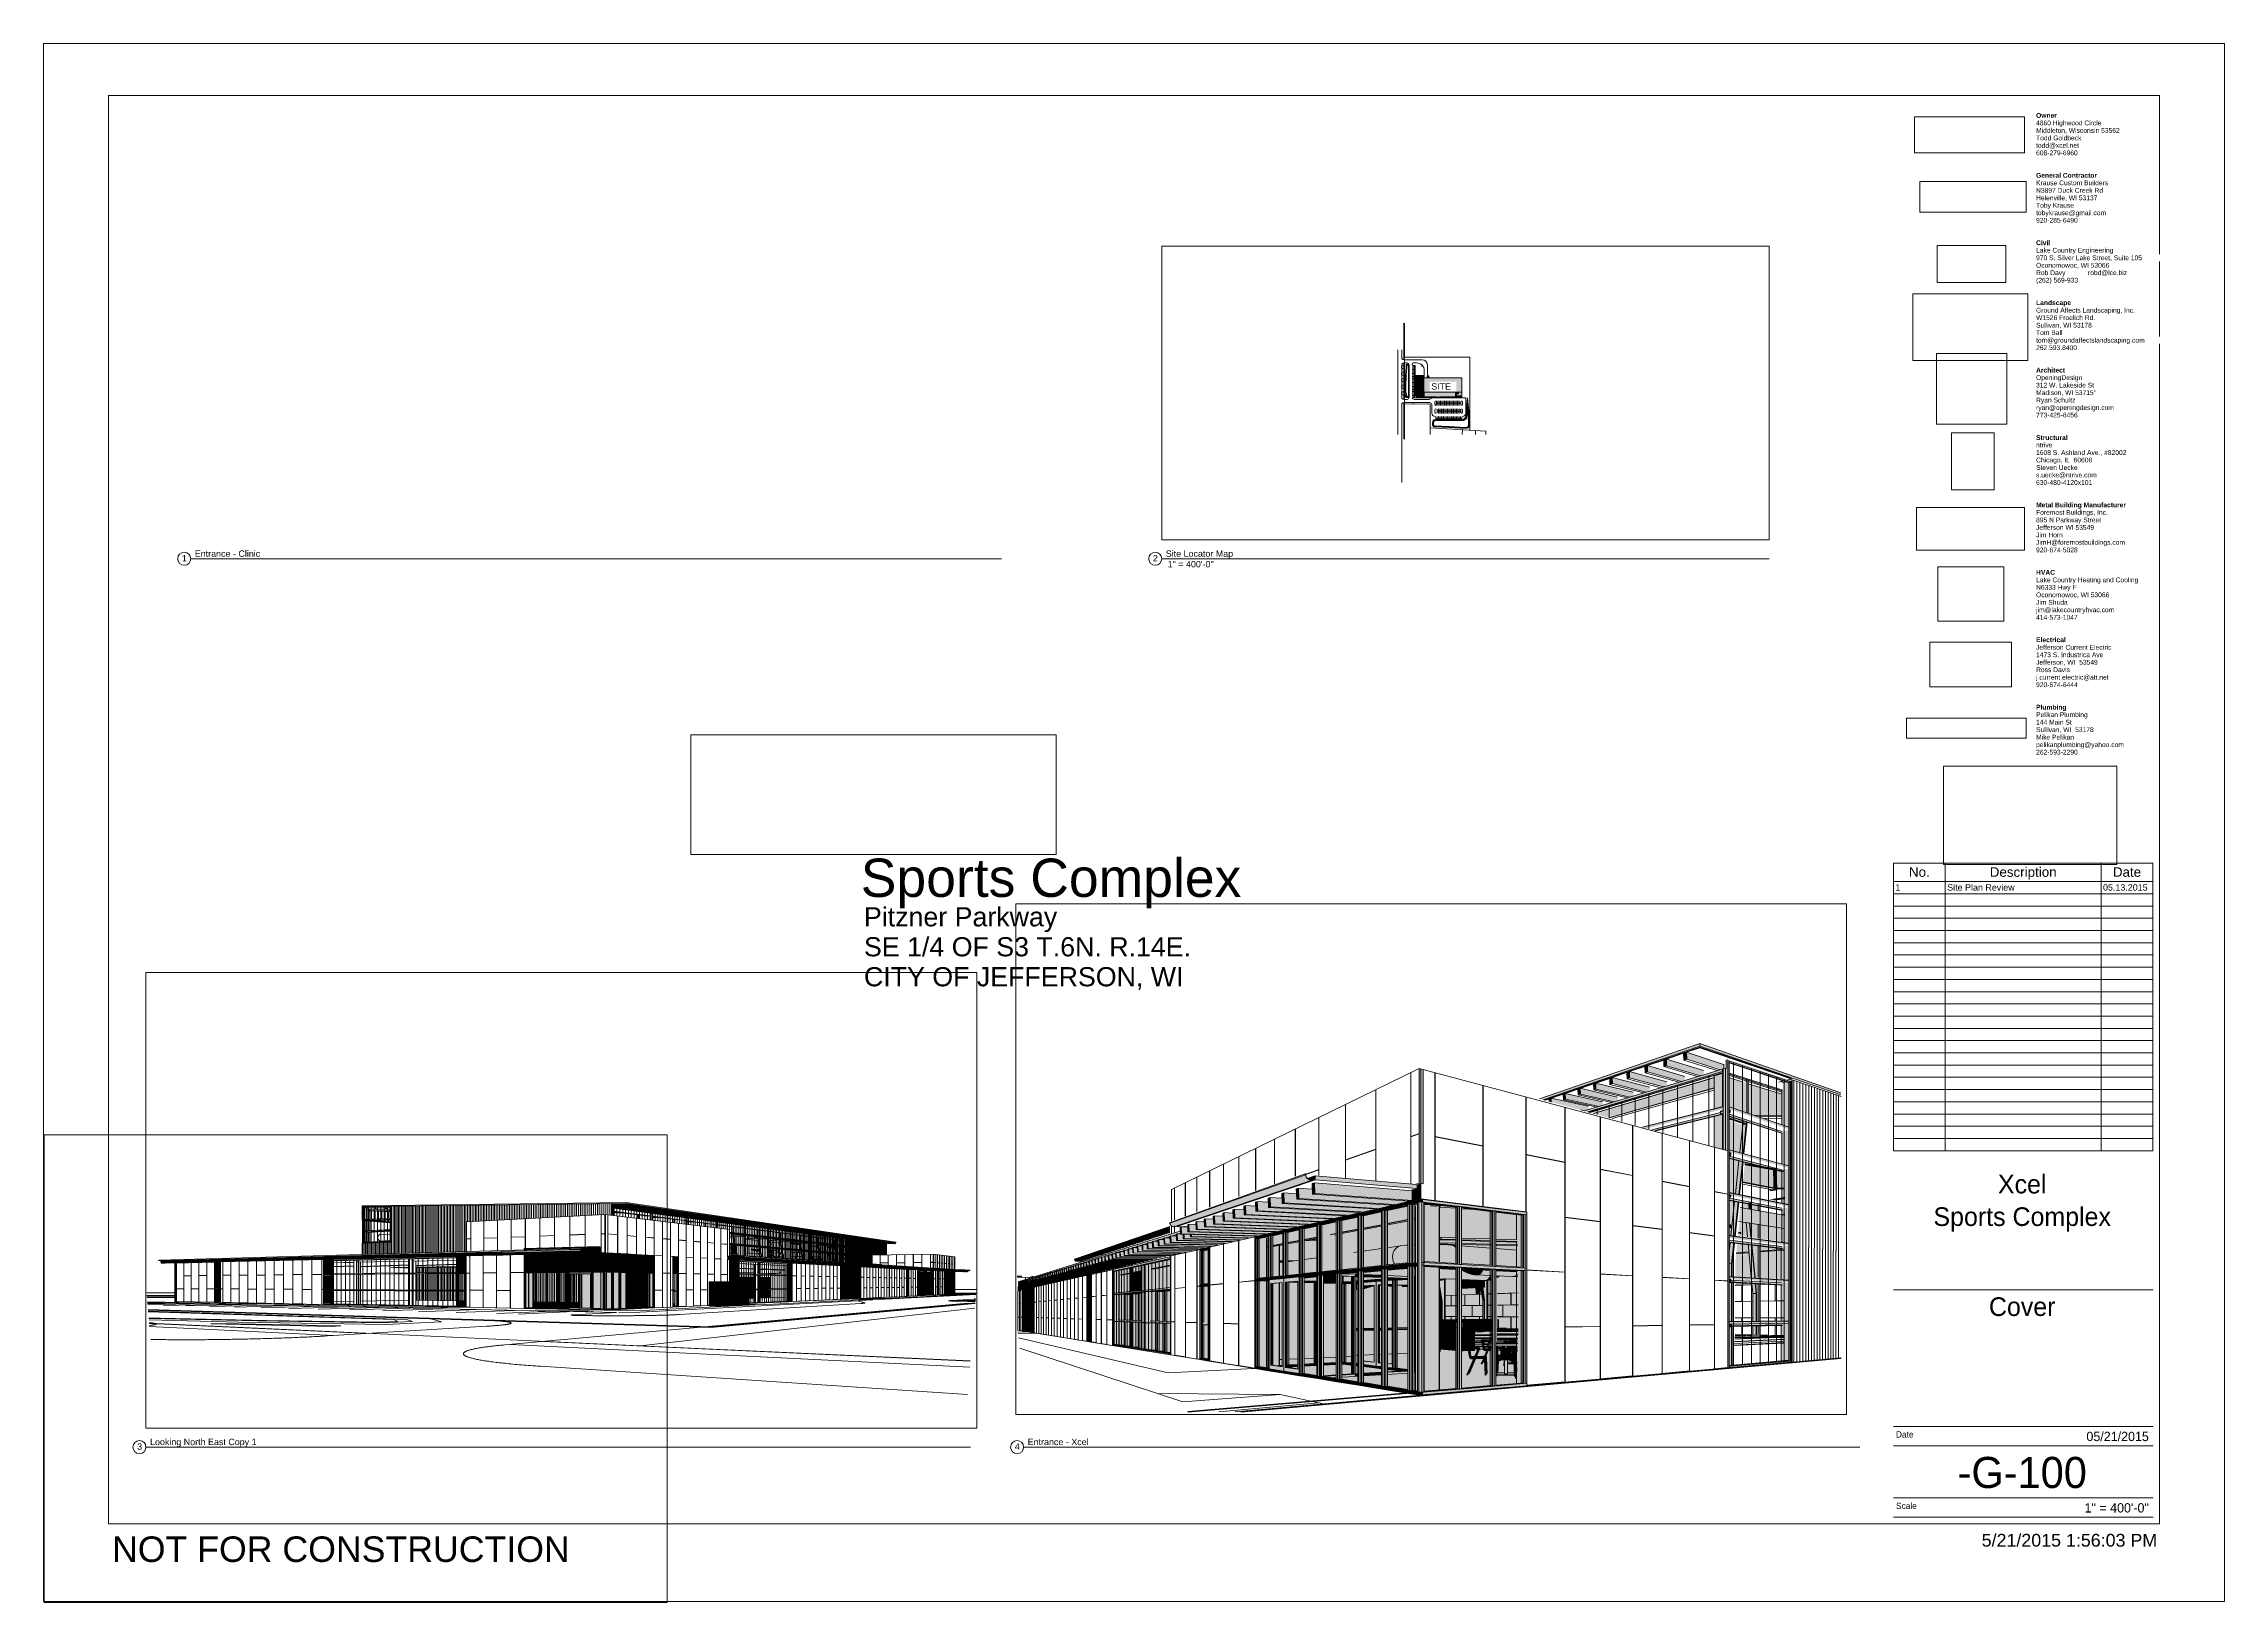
# Paper-space layout 'Layout1' of a CAD drawing. Header units: inches. Extents: x 0 to 42, y 0 to 30.
# The model-space entities are those that its viewports show. They can reach past a viewport. Long polylines and large blocks are cut down to what shows.
import ezdxf

# ---------------------------------------------------------------- set-up
doc = ezdxf.new("R2010")
doc.units = ezdxf.units.IN
doc.header["$MEASUREMENT"] = 0
doc.header["$XCLIPFRAME"] = 2
for name, pattern in [('Center 1_4_', [0.53125, 0.25, -0.09375, 0.09375, -0.09375]), ('Dash', [0.25, 0.125, -0.125]), ('Dash 1_16_', [0.125, 0.0625, -0.0625]), ('Hidden', [0.28125, 0.1875, -0.09375]), ('Hidden 1_8_', [0.1875, 0.125, -0.0625])]:
    doc.linetypes.add(name, pattern=pattern)
for name, color, linetype, lineweight in [('A-CLNG', 13, 'Continuous', 13), ('A-DETL', 90, 'Continuous', 9), ('A-DETL-HDLN', 90, 'Hidden 1_8_', 9), ('A-DETL-THIN', 151, 'Continuous', 9), ('A-DOOR', 31, 'Continuous', 13), ('A-DOOR-FRAM', 31, 'Continuous', 9), ('A-FLOR', 192, 'Continuous', 13), ('A-FLOR-CLRS', 90, 'Dash 1_16_', 9), ('A-FLOR-HRAL', 11, 'Continuous', 9), ('A-FLOR-OTLN', 90, 'Continuous', 9), ('A-GLAZ-CURT', 52, 'Continuous', 9), ('A-GLAZ-CWMG', 51, 'Continuous', 9), ('A-PROP-SBCK', 71, 'Hidden', 50), ('A-ROOF', 132, 'Continuous', 13), ('A-ROOF-OTLN', 132, 'Continuous', 9), ('A-WALL', 113, 'Continuous', 13), ('A-WALL-PATT', 111, 'Continuous', 13), ('BMP', 80, 'Continuous', 9), ('C-BLDG-PADS', 91, 'Continuous', 9), ('C-TOPO', 7, 'Continuous', 9), ('Conc', 7, 'Continuous', 9), ('E-ELEC-EQPM', 71, 'Continuous', 9), ('E-LITE-EQPM', 33, 'Continuous', 9), ('E-LITE-EQPM-HDLN', 30, 'Dash', 9), ('EOP-EX', 125, 'Continuous', 9), ('EOP-PR', 4, 'Continuous', 9), ('G-ANNO-REFR', 1, 'Continuous', 9), ('G-ANNO-SCHD', 231, 'Continuous', 9), ('G-ANNO-TEXT', 231, 'Continuous', 9), ('G-ANNO-TTLB', 6, 'Continuous', 9), ('G-ANNO-TTLB-MEDM', 33, 'Continuous', 20), ('G-ANNO-TTLB-THIN', 151, 'Continuous', 9), ('I-FURN', 30, 'Continuous', 9), ('I-WALL', 2, 'Continuous', 13), ('L-SITE-WALL', 31, 'Continuous', 13), ('M-EQPM', 50, 'Continuous', 9), ('M-HVAC-DUCT', 70, 'Continuous', 9), ('PAINT', 190, 'Continuous', 9), ('PROP', 3, 'Center 1_4_', 9), ('Q-CASE', 31, 'Continuous', 9), ('Q-SPCQ', 91, 'Continuous', 9), ('S-BEAM', 12, 'Continuous', 9), ('S-COLS', 52, 'Continuous', 9)]:
    doc.layers.add(name, color=color, linetype=linetype, lineweight=lineweight)
doc.layers.add('G-ANNO-NPLT', color=191, linetype='Continuous', plot=False)
doc.styles.add('Arial', font='arial.ttf', dxfattribs={"height": 590.11976})
doc.styles.add('Arial_1', font='arial.ttf', dxfattribs={"height": 0.092206})
doc.styles.add('Arial_2', font='arial.ttf', dxfattribs={"height": 0.491766})
doc.styles.add('Arial_3', font='arial.ttf', dxfattribs={"height": 0.245883})
doc.styles.add('Arial_4', font='arial.ttf', dxfattribs={"height": 0.122942})
doc.styles.add('Arial_5', font='arial.ttf', dxfattribs={"height": 0.73765})
doc.styles.add('Arial_6', font='arial.ttf', dxfattribs={"height": 0.184412})
doc.styles.add('Arial_7', font='arial.ttf', dxfattribs={"height": 0.368825})
doc.styles.add('Century Gothic', font='GOTHIC.TTF', dxfattribs={"height": 0.119759})
doc.styles.add('Century Gothic_1', font='GOTHIC.TTF', dxfattribs={"height": 0.179639})
doc.styles.add('Century Gothic_2', font='GOTHIC.TTF', dxfattribs={"height": 0.598797})
doc.styles.add('Century Gothic_3', font='GOTHIC.TTF', dxfattribs={"height": 0.359278})
picture_1 = doc.add_image_def('image2.jpg', size_in_pixel=(232, 76))
picture_2 = doc.add_image_def('image3.jpg', size_in_pixel=(1176, 668))
picture_3 = doc.add_image_def('image4.jpg', size_in_pixel=(477, 79))
picture_4 = doc.add_image_def('image5.png', size_in_pixel=(259, 141))
picture_5 = doc.add_image_def('image6.jpg', size_in_pixel=(150, 124))
picture_6 = doc.add_image_def('image7.jpg', size_in_pixel=(309, 122))
picture_7 = doc.add_image_def('image8.png', size_in_pixel=(302, 400))
picture_8 = doc.add_image_def('image9.jpg', size_in_pixel=(95, 51))
picture_9 = doc.add_image_def('image10.png', size_in_pixel=(388, 225))
picture_10 = doc.add_image_def('image11.jpg', size_in_pixel=(232, 76))
picture_11 = doc.add_image_def('image12.jpg', size_in_pixel=(900, 259))
picture_12 = doc.add_image_def('image13.jpg', size_in_pixel=(939, 939))
picture_13 = doc.add_image_def('image1.jpg', size_in_pixel=(1920, 1080))

# ---------------------------------------------------------------- blocks, each defined once
blk = doc.blocks.new('E1 30 x 42 Horizontal - E1 30x42 Horizontal-11829-Cover')
at = {"layer": 'G-ANNO-TTLB-MEDM'}
for p, q in [((1.24, 29.014), (1.24, 1.514)), ((40.74, 29.014), (1.24, 29.014)), ((40.74, 29.014), (40.74, 1.514)), ((40.615, 14.233), (35.615, 14.233)), ((35.615, 6.02), (40.615, 6.02)), ((1.24, 1.514), (40.74, 1.514)), ((40.615, 1.639), (35.615, 1.639))]:
    blk.add_line(p, q, dxfattribs=at)
at = {"layer": 'G-ANNO-TTLB-THIN'}
for p, q in [((-0.01, 30.014), (41.99, 30.014)), ((-0.01, 0.014), (-0.01, 30.014)), ((41.99, 0.014), (41.99, 30.014)), ((35.615, 3.389), (40.615, 3.389)), ((35.615, 3.014), (40.615, 3.014)), ((35.615, 2.014), (40.615, 2.014)), ((-0.01, 0.014), (41.99, 0.014))]:
    blk.add_line(p, q, dxfattribs=at)
at = {"layer": 'G-ANNO-TTLB', "char_height": 0.09221, "attachment_point": 1, "line_spacing_factor": 0.938532, "style": 'Arial_1', "bg_fill": 3, "box_fill_scale": 1.25, "bg_fill_color": 0, "bg_fill_transparency": 0}
for s, insert, width in [('\\fArial|b1|i0|c0|p34|;Civil', (38.363, 26.225), 0.28768), ('\\fArial|b1|i0|c0|p34|;Structural', (38.363, 22.475), 0.64856), ('\\fArial|b1|i0|c0|p34|;HVAC', (38.363, 19.879), 0.41876), ('\\fArial|b1|i0|c0|p34|;Electrical', (38.363, 18.581), 0.61622)]:
    blk.add_mtext(s, dxfattribs=dict(at, insert=insert, width=width))
at = {"layer": 'G-ANNO-TTLB', "insert": (1.307, 1.27), "char_height": 0.49177, "width": 10.47, "attachment_point": 1, "line_spacing_factor": 0.938532, "style": 'Arial_2'}
blk.add_mtext('NOT FOR CONSTRUCTION', dxfattribs=at)
at = {"layer": 'G-ANNO-TTLB'}
image = blk.add_image(picture_10, insert=(36.024, 27.911), size_in_units=(2.118, 0.694), dxfattribs=at)
image.dxf.flags = 7
image = blk.add_image(picture_11, insert=(36.126, 26.77), size_in_units=(2.048, 0.589), dxfattribs=at)
image.dxf.flags = 7
image = blk.add_image(picture_8, insert=(36.46, 25.417), size_in_units=(1.319, 0.708), dxfattribs=at)
image.dxf.flags = 7
image = blk.add_image(picture_9, insert=(35.988, 23.91), size_in_units=(2.218, 1.286), dxfattribs=at)
image.dxf.flags = 7
image = blk.add_image(picture_12, insert=(36.444, 22.689), size_in_units=(1.358, 1.358), dxfattribs=at)
image.dxf.flags = 7
image = blk.add_image(picture_7, insert=(36.733, 21.424), size_in_units=(0.825, 1.093), dxfattribs=at)
image.dxf.flags = 7
image = blk.add_image(picture_6, insert=(36.062, 20.262), size_in_units=(2.078, 0.821), dxfattribs=at)
image.dxf.flags = 7
image = blk.add_image(picture_5, insert=(36.474, 18.891), size_in_units=(1.268, 1.049), dxfattribs=at)
image.dxf.flags = 7
image = blk.add_image(picture_4, insert=(36.315, 17.631), size_in_units=(1.574, 0.857), dxfattribs=at)
image.dxf.flags = 7
image = blk.add_image(picture_3, insert=(35.866, 16.643), size_in_units=(2.303, 0.381), dxfattribs=at)
image.dxf.flags = 7
image = blk.add_image(picture_2, insert=(36.577, 14.205), size_in_units=(3.341, 1.898), dxfattribs=at)
image.dxf.flags = 7
at = {"layer": 'G-ANNO-TTLB', "attachment_point": 1, "bg_fill": 3, "box_fill_scale": 1.25, "bg_fill_color": 0, "bg_fill_transparency": 0}
for s, insert, char_height, width, line_spacing_factor, style in [('\\fArial|b1|i0|c0|p34|;Owner', (38.363, 28.677), 0.09221, 0.44259, 0.938532, 'Arial_1'), ('\\fArial|b1|i0|c0|p34|;General Contractor', (38.363, 27.523), 0.09221, 1.28521, 0.938532, 'Arial_1'), ('Lake Country Engineering', (38.363, 26.081), 0.09221, 1.74142, 0.938532, 'Arial_1'), ('\\fArial|b1|i0|c0|p34|;Landscape', (38.363, 25.071), 0.09221, 0.73708, 0.938532, 'Arial_1'), ('\\fArial|b1|i0|c0|p34|;Architect', (38.363, 23.773), 0.09221, 0.59069, 0.938532, 'Arial_1'), ('ntrive', (38.363, 22.331), 0.0922, 0.37109, 0.938532, 'Arial_1'), ('\\fArial|b1|i0|c0|p34|;Metal Building Manufacturer', (38.363, 21.177), 0.09221, 1.8793, 0.938532, 'Arial_1'), ('Lake Country Heating and Cooling', (38.363, 19.734), 0.09221, 2.30317, 0.938532, 'Arial_1'), ('Jefferson Current Electric', (38.363, 18.436), 0.09221, 1.71418, 0.938532, 'Arial_1'), ('\\fArial|b1|i0|c0|p34|;Plumbing', (38.363, 17.283), 0.09221, 0.62814, 0.938532, 'Arial_1'), ('Date', (35.665, 3.294), 0.1198, 0.4725, 0.984117, 'Century Gothic'), ('Scale', (35.665, 1.919), 0.1198, 0.5265, 0.984117, 'Century Gothic')]:
    blk.add_mtext(s, dxfattribs=dict(at, insert=insert, char_height=char_height, width=width, line_spacing_factor=line_spacing_factor, style=style))
at = {"layer": 'G-ANNO-TTLB', "char_height": 0.09221, "attachment_point": 1, "line_spacing_factor": 0.938532, "style": 'Arial_1', "bg_fill": 3, "box_fill_scale": 1.25, "bg_fill_color": 0, "bg_fill_transparency": 0}
for s, insert, width in [('4860 Highwood Circle', (38.363, 28.533), 1.47416), ('Krause Custom Builders', (38.363, 27.379), 1.63077), ('970 S. Silver Lake Street, Suite 105', (38.363, 25.936), 2.39509), ('Ground Affects Landscaping, Inc.', (38.363, 24.927), 2.24019), ('OpeningDesign', (38.363, 23.629), 1.03838), ('1608 S. Ashland Ave., #82002', (38.363, 22.186), 2.03762), ('Foremost Buildings, Inc.', (38.363, 21.033), 1.62396), ('N6333 Hwy F', (38.363, 19.59), 0.90901), ('1473 S. Industrica Ave', (38.363, 18.292), 1.52183), ('Pelikan Plumbing', (38.363, 17.138), 1.16605)]:
    blk.add_mtext(s, dxfattribs=dict(at, insert=insert, width=width))
for s, insert, width in [('Middleton, Wisconsin 53562', (38.363, 28.388), 1.89633), ('N3897 Duck Creek Rd', (38.363, 27.234), 1.51161), ('Oconomowoc, WI 53066', (38.363, 25.792), 1.65971), ('W1526 Froelich Rd.', (38.363, 24.783), 1.34309), ('312 W. Lakeside St', (38.363, 23.484), 1.31926), ('Chicago, IL  60608', (38.363, 22.042), 1.26649), ('895 N Parkway Street', (38.363, 20.888), 1.46565), ('Oconomowoc, WI 53066', (38.363, 19.446), 1.65971), ('Jefferson, WI  53549', (38.363, 18.148), 1.40778), ('144 Main St', (38.363, 16.994), 0.80347)]:
    blk.add_mtext(s, dxfattribs=dict(at, insert=insert, width=width))
at = {"layer": 'G-ANNO-TTLB', "attachment_point": 1, "line_spacing_factor": 0.938532, "style": 'Arial_1', "bg_fill": 3, "box_fill_scale": 1.25, "bg_fill_color": 0, "bg_fill_transparency": 0}
for s, insert, char_height, width in [('Todd Goldbeck', (38.363, 28.244), 0.09221, 1.02306), ('Helenville, WI 53137', (38.363, 27.09), 0.09221, 1.39416), ('Rob Davy', (38.363, 25.648), 0.0922, 0.66048), ('robd@lce.biz', (39.363, 25.648), 0.09221, 0.88178), ('Sullivan, WI 53178', (38.363, 24.638), 0.09221, 1.26819), ('Madison, WI 53715"', (38.363, 23.34), 0.09221, 1.36181), ('Steven Uecke', (38.363, 21.898), 0.09221, 0.94135), ('Jefferson WI 53549', (38.363, 20.744), 0.09221, 1.32266), ('Jim Shuda', (38.363, 19.302), 0.0922, 0.71325), ('Ross Davis', (38.363, 18.004), 0.0922, 0.76772), ('Sullivan, WI  53178', (38.363, 16.85), 0.09221, 1.31075)]:
    blk.add_mtext(s, dxfattribs=dict(at, insert=insert, char_height=char_height, width=width))
for s, insert, char_height, width in [('todd@xcel.net', (38.363, 28.1), 0.09221, 0.96859), ('Toby Krause', (38.363, 26.946), 0.09221, 0.85284), ('(262) 569-933', (38.363, 25.504), 0.09221, 0.94646), ('Tom Ball', (38.363, 24.494), 0.0922, 0.59579), ('Ryan Schultz', (38.363, 23.196), 0.09221, 0.88518), ('s.uecke@ntrive.com', (38.363, 21.754), 0.09221, 1.37543), ('Jim Horn', (38.363, 20.6), 0.0922, 0.60601), ('jim@lakecountryhvac.com', (38.363, 19.158), 0.09221, 1.76695), ('j.current.electric@att.net', (38.363, 17.859), 0.09221, 1.64609), ('Mike Pelikan', (38.363, 16.706), 0.09221, 0.85624)]:
    blk.add_mtext(s, dxfattribs=dict(at, insert=insert, char_height=char_height, width=width))
at = {"layer": 'G-ANNO-TTLB', "char_height": 0.09221, "attachment_point": 1, "line_spacing_factor": 0.938532, "style": 'Arial_1', "bg_fill": 3, "box_fill_scale": 1.25, "bg_fill_color": 0, "bg_fill_transparency": 0}
for s, insert, width in [('608-279-6960', (38.363, 27.956), 0.93625), ('tobykrause@gmail.com', (38.363, 26.802), 1.57971), ('tom@groundaffectslandscaping.com', (38.363, 24.35), 2.45808), ('ryan@openingdesign.com', (38.363, 23.052), 1.75163), ('630-480-4120x101', (38.363, 21.609), 1.26308), ('JimH@foremostbuildings.com', (38.363, 20.456), 2.01378), ('414-573-1047', (38.363, 19.013), 0.93625), ('920-674-6444', (38.363, 17.715), 0.93625), ('pelikanplumbing@yahoo.com', (38.363, 16.561), 1.97804)]:
    blk.add_mtext(s, dxfattribs=dict(at, insert=insert, width=width))
for s, insert, width in [('920-285-6490', (38.363, 26.658), 0.93625), ('262.593.8400', (38.363, 24.206), 0.91923), ('773-425-6456', (38.363, 22.908), 0.93625), ('920-674-5028', (38.363, 20.311), 0.93625), ('262-593-2290', (38.363, 16.417), 0.93625)]:
    blk.add_mtext(s, dxfattribs=dict(at, insert=insert, width=width))
blk = doc.blocks.new('Viewport - View Title-1830-Cover')
at = {"layer": 'G-ANNO-TTLB'}
for start, end in [(0, 180), (180, 360)]:
    blk.add_arc((-0.125, 0), 0.125, start, end, dxfattribs=at)
blk = doc.blocks.new('FP_13-Entrance - Xcel')
at = {"layer": 'A-WALL-PATT', "lineweight": 9}
for p, q in [((-2804.1906, 60.0313), (-2804.1906, 60.0716)), ((-2804.1906, 59.9902), (-2804.1906, 60.0716)), ((-2804.1816, 59.9899), (-2804.1816, 60.0737)), ((-2804.1815, 60.0322), (-2804.1815, 60.0737)), ((-2804.172, 60.0332), (-2804.172, 60.0758)), ((-2804.172, 59.9896), (-2804.172, 60.0758)), ((-2804.1906, 60.0313), (-2804.1991, 60.0305)), ((-2804.1906, 60.0311), (-2804.1991, 60.0303)), ((-2804.1906, 59.9491), (-2804.1906, 60.0311)), ((-2804.172, 60.0332), (-2804.1815, 60.0322)), ((-2804.172, 60.0329), (-2804.1815, 60.032)), ((-2804.1815, 59.9476), (-2804.1815, 60.032)), ((-2804.172, 59.9461), (-2804.172, 60.0329)), ((-2804.1816, 59.9899), (-2804.1906, 59.9902)), ((-2804.1906, 59.99), (-2804.1816, 59.9897)), ((-2804.1906, 59.9488), (-2804.1906, 59.99)), ((-2804.1816, 59.9474), (-2804.1816, 59.9897)), ((-2804.1619, 59.9893), (-2804.172, 59.9896)), ((-2804.172, 59.9894), (-2804.1619, 59.9891)), ((-2804.172, 59.9458), (-2804.172, 59.9894)), ((-2804.1991, 59.9504), (-2804.1906, 59.9491)), ((-2804.1815, 59.9476), (-2804.172, 59.9461))]:
    blk.add_line(p, q, dxfattribs=at)
blk = doc.blocks.new('FP_14-Entrance - Xcel')
at = {"layer": 'A-WALL-PATT', "lineweight": 9}
for p, q in [((-2803.5918, 60.3128), (-2803.5918, 60.4263)), ((-2803.5913, 60.3133), (-2803.5913, 60.4262)), ((-2803.507, 60.2968), (-2803.507, 60.4037)), ((-2803.5066, 60.2961), (-2803.5066, 60.4036)), ((-2803.4309, 60.2813), (-2803.4309, 60.3833)), ((-2803.4305, 60.2817), (-2803.4305, 60.3832)), ((-2803.362, 60.2683), (-2803.362, 60.365)), ((-2803.3616, 60.2677), (-2803.3616, 60.3649)), ((-2803.2994, 60.2555), (-2803.2994, 60.3483)), ((-2803.2991, 60.256), (-2803.2991, 60.3482)), ((-2803.5918, 60.2005), (-2803.5918, 60.3128)), ((-2803.5913, 60.3133), (-2803.507, 60.2968)), ((-2803.5913, 60.3127), (-2803.507, 60.2962)), ((-2803.5913, 60.2004), (-2803.5913, 60.3127)), ((-2803.2423, 60.2448), (-2803.2423, 60.333)), ((-2803.242, 60.2443), (-2803.242, 60.3329)), ((-2803.1899, 60.2341), (-2803.1899, 60.3191)), ((-2803.1897, 60.2345), (-2803.1897, 60.319)), ((-2803.507, 60.1899), (-2803.507, 60.2962)), ((-2803.5066, 60.1898), (-2803.5066, 60.2961)), ((-2803.4309, 60.1803), (-2803.4309, 60.2813)), ((-2803.4305, 60.2817), (-2803.362, 60.2683)), ((-2803.362, 60.2678), (-2803.4305, 60.2812)), ((-2803.4305, 60.1803), (-2803.4305, 60.2812)), ((-2803.1418, 60.2251), (-2803.1418, 60.3062)), ((-2803.1416, 60.2247), (-2803.1416, 60.3062)), ((-2803.0974, 60.216), (-2803.0974, 60.2944)), ((-2803.0972, 60.2164), (-2803.0972, 60.2943)), ((-2803.362, 60.074), (-2803.362, 60.2678)), ((-2803.3616, 60.1711), (-2803.3616, 60.2677)), ((-2803.2994, 60.1633), (-2803.2994, 60.2555)), ((-2803.2991, 60.256), (-2803.2423, 60.2448)), ((-2803.2991, 60.2555), (-2803.2423, 60.2444)), ((-2803.2991, 60.0706), (-2803.2991, 60.2555)), ((-2803.2423, 60.0675), (-2803.2423, 60.2444)), ((-2803.242, 60.1561), (-2803.242, 60.2443)), ((-2803.1899, 60.1496), (-2803.1899, 60.2341)), ((-2803.1897, 60.2345), (-2803.1418, 60.2251)), ((-2803.1418, 60.2247), (-2803.1897, 60.2341)), ((-2803.1897, 60.0647), (-2803.1897, 60.2341)), ((-2803.1418, 60.0621), (-2803.1418, 60.2247)), ((-2803.1416, 60.1436), (-2803.1416, 60.2247)), ((-2803.0974, 60.138), (-2803.0974, 60.216)), ((-2803.0972, 60.2164), (-2803.074, 60.2118)), ((-2803.0972, 60.216), (-2803.074, 60.2114)), ((-2803.0972, 60.0597), (-2803.0972, 60.216)), ((-2803.2994, 60.1633), (-2803.3616, 60.1711)), ((-2803.3616, 60.1706), (-2803.2994, 60.1628)), ((-2803.3616, 59.9769), (-2803.3616, 60.1706)), ((-2803.2994, 59.9779), (-2803.2994, 60.1628)), ((-2803.1899, 60.1496), (-2803.242, 60.1561)), ((-2803.242, 60.1557), (-2803.1899, 60.1492)), ((-2803.242, 59.9789), (-2803.242, 60.1557)), ((-2803.1899, 59.9798), (-2803.1899, 60.1492)), ((-2803.0974, 60.138), (-2803.1416, 60.1436)), ((-2803.1416, 60.1432), (-2803.0974, 60.1376)), ((-2803.1416, 59.9806), (-2803.1416, 60.1432)), ((-2803.0974, 59.9813), (-2803.0974, 60.1376)), ((-2803.362, 60.074), (-2803.4293, 60.0776)), ((-2803.362, 60.0735), (-2803.4293, 60.0771)), ((-2803.362, 59.8797), (-2803.362, 60.0735)), ((-2803.2423, 60.0675), (-2803.2991, 60.0706)), ((-2803.2991, 59.8852), (-2803.2991, 60.0701)), ((-2803.2423, 60.0671), (-2803.2991, 60.0701)), ((-2803.2423, 59.8902), (-2803.2423, 60.0671)), ((-2803.1418, 60.0621), (-2803.1897, 60.0647)), ((-2803.1897, 59.8948), (-2803.1897, 60.0642)), ((-2803.1418, 60.0617), (-2803.1897, 60.0642)), ((-2803.1418, 59.8991), (-2803.1418, 60.0617)), ((-2803.074, 60.0584), (-2803.0972, 60.0597)), ((-2803.0972, 59.903), (-2803.0972, 60.0593)), ((-2803.074, 60.058), (-2803.0972, 60.0593)), ((-2803.2994, 59.9779), (-2803.3616, 59.9769)), ((-2803.3616, 59.9763), (-2803.2994, 59.9774)), ((-2803.3616, 59.8792), (-2803.3616, 59.9763)), ((-2803.2994, 59.8847), (-2803.2994, 59.9774)), ((-2803.1899, 59.9798), (-2803.242, 59.9789)), ((-2803.242, 59.9784), (-2803.1899, 59.9793)), ((-2803.242, 59.8898), (-2803.242, 59.9784)), ((-2803.1899, 59.8944), (-2803.1899, 59.9793)), ((-2803.0974, 59.9813), (-2803.1416, 59.9806)), ((-2803.1416, 59.9802), (-2803.0974, 59.9809)), ((-2803.1416, 59.8987), (-2803.1416, 59.9802)), ((-2803.0974, 59.9026), (-2803.0974, 59.9809)), ((-2803.1897, 59.8948), (-2803.1418, 59.8991)), ((-2803.0972, 59.903), (-2803.074, 59.905)), ((-2803.4293, 59.8738), (-2803.362, 59.8797)), ((-2803.2991, 59.8852), (-2803.2423, 59.8902))]:
    blk.add_line(p, q, dxfattribs=at)
blk = doc.blocks.new('FP_15-Entrance - Xcel')
at = {"layer": 'A-WALL-PATT', "lineweight": 9}
for p, q in [((-2804.0518, 59.9859), (-2804.0518, 60.1038)), ((-2804.0517, 60.045), (-2804.0517, 60.1038)), ((-2804.0329, 60.0469), (-2804.0329, 60.1081)), ((-2804.0328, 59.9853), (-2804.0328, 60.1081)), ((-2804.0124, 59.9847), (-2804.0124, 60.1127)), ((-2804.0123, 60.0489), (-2804.0123, 60.1128)), ((-2804.0329, 60.0469), (-2804.0517, 60.045)), ((-2804.0329, 60.0465), (-2804.0517, 60.0447)), ((-2804.0517, 59.9268), (-2804.0517, 60.0447)), ((-2804.0329, 59.9238), (-2804.0329, 60.0465)), ((-2804.0075, 60.0494), (-2804.0123, 60.0489)), ((-2804.0075, 60.049), (-2804.0123, 60.0486)), ((-2804.0123, 59.9205), (-2804.0123, 60.0486)), ((-2804.0518, 59.9859), (-2804.0586, 59.9861)), ((-2804.0586, 59.9858), (-2804.0518, 59.9856)), ((-2804.0518, 59.9265), (-2804.0518, 59.9856)), ((-2804.0124, 59.9847), (-2804.0328, 59.9853)), ((-2804.0328, 59.985), (-2804.0124, 59.9844)), ((-2804.0328, 59.9235), (-2804.0328, 59.985)), ((-2804.0124, 59.9202), (-2804.0124, 59.9844)), ((-2804.0517, 59.9268), (-2804.0329, 59.9238)), ((-2804.0123, 59.9205), (-2804.0075, 59.9197))]:
    blk.add_line(p, q, dxfattribs=at)
blk = doc.blocks.new('FP_16-Entrance - Xcel')
at = {"layer": 'Q-SPCQ'}
for p, q in [((-2803.5192, 60.0447), (-2803.5191, 60.0446)), ((-2803.5192, 60.0447), (-2803.5192, 60.0447)), ((-2803.5192, 60.0447), (-2803.5192, 60.0447)), ((-2803.5191, 60.0446), (-2803.519, 60.0445)), ((-2803.5191, 60.0446), (-2803.5191, 60.0446)), ((-2803.5191, 60.0446), (-2803.5191, 60.0446)), ((-2803.519, 60.0445), (-2803.5189, 60.0444)), ((-2803.519, 60.0445), (-2803.519, 60.0445)), ((-2803.519, 60.0445), (-2803.519, 60.0445)), ((-2803.5189, 60.0444), (-2803.5188, 60.0443)), ((-2803.5189, 60.0444), (-2803.5189, 60.0444)), ((-2803.5189, 60.0444), (-2803.5189, 60.0444)), ((-2803.5188, 60.0443), (-2803.5188, 60.0442)), ((-2803.5188, 60.0443), (-2803.5188, 60.0443)), ((-2803.5188, 60.0443), (-2803.5188, 60.0443)), ((-2803.5188, 60.0442), (-2803.5187, 60.0442)), ((-2803.5187, 60.0442), (-2803.5187, 60.0441)), ((-2803.5187, 60.0441), (-2803.5186, 60.0441)), ((-2803.5187, 60.0441), (-2803.5187, 60.0441)), ((-2803.5186, 60.0441), (-2803.5186, 60.044)), ((-2803.5186, 60.044), (-2803.5185, 60.044)), ((-2803.5186, 60.0414), (-2803.5186, 60.0413)), ((-2803.5185, 60.0414), (-2803.5186, 60.0414)), ((-2803.5186, 60.0413), (-2803.5186, 60.0412)), ((-2803.5186, 60.0413), (-2803.5186, 60.0413)), ((-2803.5186, 60.0413), (-2803.5186, 60.0413)), ((-2803.5186, 60.0412), (-2803.5186, 60.0412)), ((-2803.5185, 60.044), (-2803.5185, 60.0439)), ((-2803.5185, 60.044), (-2803.5185, 60.044)), ((-2803.5185, 60.0439), (-2803.5184, 60.0439)), ((-2803.5185, 60.0416), (-2803.5185, 60.0415)), ((-2803.5185, 60.0416), (-2803.5185, 60.0416)), ((-2803.5184, 60.0416), (-2803.5185, 60.0416)), ((-2803.5185, 60.0415), (-2803.5185, 60.0414)), ((-2803.5185, 60.0415), (-2803.5185, 60.0415)), ((-2803.5185, 60.0414), (-2803.5185, 60.0414)), ((-2803.5184, 60.0439), (-2803.5184, 60.0438)), ((-2803.5184, 60.0439), (-2803.5184, 60.0439)), ((-2803.5184, 60.0438), (-2803.5183, 60.0438)), ((-2803.5184, 60.0418), (-2803.5184, 60.0417)), ((-2803.5184, 60.0418), (-2803.5184, 60.0418)), ((-2803.5183, 60.0418), (-2803.5184, 60.0418)), ((-2803.5184, 60.0417), (-2803.5184, 60.0416)), ((-2803.5184, 60.0417), (-2803.5184, 60.0417)), ((-2803.5183, 60.0438), (-2803.5183, 60.0437)), ((-2803.5183, 60.0438), (-2803.5183, 60.0438)), ((-2803.5183, 60.0437), (-2803.5182, 60.0437)), ((-2803.5183, 60.042), (-2803.5183, 60.0419)), ((-2803.5183, 60.042), (-2803.5183, 60.042)), ((-2803.5182, 60.042), (-2803.5183, 60.042)), ((-2803.5183, 60.0419), (-2803.5183, 60.0418)), ((-2803.5183, 60.0419), (-2803.5183, 60.0419)), ((-2803.5182, 60.0437), (-2803.5181, 60.0436)), ((-2803.5182, 60.0437), (-2803.5182, 60.0437)), ((-2803.5182, 60.0422), (-2803.5182, 60.0421)), ((-2803.5181, 60.0422), (-2803.5182, 60.0422)), ((-2803.5182, 60.0421), (-2803.5182, 60.042)), ((-2803.5182, 60.0421), (-2803.5182, 60.0421)), ((-2803.5181, 60.0436), (-2803.518, 60.0435)), ((-2803.5181, 60.0436), (-2803.5181, 60.0436)), ((-2803.5181, 60.0436), (-2803.5181, 60.0436)), ((-2803.5181, 60.0423), (-2803.5181, 60.0422)), ((-2803.5181, 60.0423), (-2803.5181, 60.0423)), ((-2803.518, 60.0423), (-2803.5181, 60.0423)), ((-2803.5181, 60.0422), (-2803.5181, 60.0422)), ((-2803.518, 60.0435), (-2803.518, 60.0434)), ((-2803.518, 60.0435), (-2803.518, 60.0435)), ((-2803.518, 60.0434), (-2803.5179, 60.0434)), ((-2803.518, 60.0425), (-2803.518, 60.0424)), ((-2803.5179, 60.0425), (-2803.518, 60.0425)), ((-2803.518, 60.0424), (-2803.518, 60.0423)), ((-2803.518, 60.0424), (-2803.518, 60.0424)), ((-2803.5179, 60.0434), (-2803.5178, 60.0433)), ((-2803.5179, 60.0434), (-2803.5179, 60.0434)), ((-2803.5178, 60.0427), (-2803.5179, 60.0426)), ((-2803.5179, 60.0426), (-2803.5179, 60.0425)), ((-2803.5179, 60.0426), (-2803.5179, 60.0426)), ((-2803.5179, 60.0425), (-2803.5179, 60.0425)), ((-2803.5178, 60.0433), (-2803.5177, 60.0432)), ((-2803.5178, 60.0433), (-2803.5178, 60.0433)), ((-2803.5178, 60.0433), (-2803.5178, 60.0433)), ((-2803.5177, 60.0428), (-2803.5178, 60.0427)), ((-2803.5178, 60.0427), (-2803.5178, 60.0427)), ((-2803.5178, 60.0427), (-2803.5178, 60.0427)), ((-2803.5177, 60.0432), (-2803.5176, 60.0432)), ((-2803.5177, 60.0432), (-2803.5177, 60.0432)), ((-2803.5177, 60.0429), (-2803.5177, 60.0428)), ((-2803.5176, 60.0429), (-2803.5177, 60.0429)), ((-2803.5177, 60.0428), (-2803.5177, 60.0428)), ((-2803.5176, 60.0432), (-2803.5176, 60.0431)), ((-2803.5176, 60.0431), (-2803.5175, 60.0431)), ((-2803.5176, 60.0431), (-2803.5176, 60.0431)), ((-2803.5176, 60.043), (-2803.5176, 60.0429)), ((-2803.5175, 60.043), (-2803.5176, 60.043)), ((-2803.5176, 60.0429), (-2803.5176, 60.0429)), ((-2803.5175, 60.0431), (-2803.5175, 60.043)), ((-2803.5174, 60.0431), (-2803.5175, 60.0431)), ((-2803.5175, 60.0431), (-2803.5175, 60.043)), ((-2803.5175, 60.043), (-2803.5175, 60.043)), ((-2803.5175, 60.043), (-2803.5174, 60.043)), ((-2803.5174, 60.0432), (-2803.5174, 60.0431)), ((-2803.5174, 60.0432), (-2803.5174, 60.0432)), ((-2803.5173, 60.0432), (-2803.5174, 60.0432)), ((-2803.5174, 60.043), (-2803.5173, 60.0429)), ((-2803.5174, 60.043), (-2803.5174, 60.043)), ((-2803.5172, 60.0434), (-2803.5173, 60.0433)), ((-2803.5173, 60.0433), (-2803.5173, 60.0432)), ((-2803.5173, 60.0433), (-2803.5173, 60.0433)), ((-2803.5173, 60.0429), (-2803.5173, 60.0428)), ((-2803.5173, 60.0429), (-2803.5173, 60.0429)), ((-2803.5173, 60.0428), (-2803.5172, 60.0428)), ((-2803.5171, 60.0435), (-2803.5172, 60.0434)), ((-2803.5172, 60.0434), (-2803.5172, 60.0434)), ((-2803.5172, 60.0434), (-2803.5172, 60.0434)), ((-2803.5172, 60.0428), (-2803.5171, 60.0427)), ((-2803.5172, 60.0428), (-2803.5172, 60.0428)), ((-2803.517, 60.0436), (-2803.5171, 60.0435)), ((-2803.5171, 60.0435), (-2803.5171, 60.0435)), ((-2803.5171, 60.0435), (-2803.5171, 60.0435)), ((-2803.5171, 60.0427), (-2803.517, 60.0426)), ((-2803.5171, 60.0427), (-2803.5171, 60.0427)), ((-2803.5171, 60.0427), (-2803.5171, 60.0427)), ((-2803.5169, 60.0437), (-2803.517, 60.0436)), ((-2803.517, 60.0436), (-2803.517, 60.0436)), ((-2803.517, 60.0426), (-2803.5169, 60.0426)), ((-2803.517, 60.0426), (-2803.517, 60.0426)), ((-2803.5168, 60.0438), (-2803.5169, 60.0437)), ((-2803.5169, 60.0437), (-2803.5169, 60.0437)), ((-2803.5169, 60.0437), (-2803.5169, 60.0437)), ((-2803.5169, 60.0426), (-2803.5169, 60.0425)), ((-2803.5169, 60.0425), (-2803.5168, 60.0425)), ((-2803.5167, 60.0439), (-2803.5168, 60.0438)), ((-2803.5168, 60.0438), (-2803.5168, 60.0438)), ((-2803.5168, 60.0425), (-2803.5168, 60.0424)), ((-2803.5168, 60.0425), (-2803.5168, 60.0425)), ((-2803.5168, 60.0424), (-2803.5167, 60.0424)), ((-2803.5166, 60.044), (-2803.5167, 60.0439)), ((-2803.5167, 60.0439), (-2803.5167, 60.0439)), ((-2803.5167, 60.0439), (-2803.5167, 60.0439)), ((-2803.5167, 60.0424), (-2803.5167, 60.0423)), ((-2803.5167, 60.0423), (-2803.5166, 60.0423)), ((-2803.5166, 60.044), (-2803.5166, 60.044)), ((-2803.5165, 60.044), (-2803.5166, 60.044)), ((-2803.5166, 60.0423), (-2803.5165, 60.0422)), ((-2803.5166, 60.0423), (-2803.5166, 60.0423)), ((-2803.5164, 60.0442), (-2803.5165, 60.0441)), ((-2803.5165, 60.0441), (-2803.5165, 60.044)), ((-2803.5165, 60.0441), (-2803.5165, 60.0441)), ((-2803.5165, 60.0422), (-2803.5164, 60.0421)), ((-2803.5165, 60.0422), (-2803.5165, 60.0422)), ((-2803.5165, 60.0422), (-2803.5165, 60.0422)), ((-2803.5164, 60.0442), (-2803.5164, 60.0442)), ((-2803.5163, 60.0442), (-2803.5164, 60.0442)), ((-2803.5164, 60.0421), (-2803.5163, 60.0421)), ((-2803.5164, 60.0421), (-2803.5164, 60.0421)), ((-2803.5163, 60.0443), (-2803.5163, 60.0442)), ((-2803.5162, 60.0443), (-2803.5163, 60.0443)), ((-2803.5163, 60.0421), (-2803.5163, 60.042)), ((-2803.5163, 60.042), (-2803.5162, 60.042)), ((-2803.5162, 60.0444), (-2803.5162, 60.0443)), ((-2803.5162, 60.0444), (-2803.5162, 60.0444)), ((-2803.5161, 60.0444), (-2803.5162, 60.0444)), ((-2803.5162, 60.042), (-2803.5162, 60.0419)), ((-2803.5162, 60.0419), (-2803.5161, 60.0419)), ((-2803.5161, 60.0445), (-2803.5161, 60.0444)), ((-2803.516, 60.0445), (-2803.5161, 60.0445)), ((-2803.5161, 60.0419), (-2803.5161, 60.0418)), ((-2803.5161, 60.0419), (-2803.5161, 60.0419)), ((-2803.5161, 60.0418), (-2803.516, 60.0418)), ((-2803.5159, 60.0446), (-2803.516, 60.0445)), ((-2803.516, 60.0445), (-2803.516, 60.0445)), ((-2803.516, 60.0418), (-2803.5159, 60.0417)), ((-2803.516, 60.0418), (-2803.516, 60.0418)), ((-2803.5158, 60.0447), (-2803.5159, 60.0446)), ((-2803.5159, 60.0446), (-2803.5159, 60.0446)), ((-2803.5159, 60.0417), (-2803.5158, 60.0417)), ((-2803.5159, 60.0417), (-2803.5159, 60.0417)), ((-2803.5157, 60.0448), (-2803.5158, 60.0447)), ((-2803.5158, 60.0447), (-2803.5158, 60.0447)), ((-2803.5158, 60.0447), (-2803.5158, 60.0447)), ((-2803.5158, 60.0417), (-2803.5158, 60.0416)), ((-2803.5158, 60.0416), (-2803.5157, 60.0415)), ((-2803.5158, 60.0416), (-2803.5158, 60.0416)), ((-2803.5157, 60.0448), (-2803.5157, 60.0448)), ((-2803.5156, 60.0448), (-2803.5157, 60.0448)), ((-2803.5157, 60.0415), (-2803.5156, 60.0415)), ((-2803.5157, 60.0415), (-2803.5157, 60.0415)), ((-2803.5156, 60.0415), (-2803.5156, 60.0414)), ((-2803.5156, 60.0414), (-2803.5155, 60.0414)), ((-2803.5155, 60.0414), (-2803.5155, 60.0413)), ((-2803.5155, 60.0414), (-2803.5155, 60.0414)), ((-2803.5155, 60.0413), (-2803.5154, 60.0413)), ((-2803.5154, 60.0413), (-2803.5153, 60.0412)), ((-2803.5154, 60.0413), (-2803.5154, 60.0413)), ((-2803.5153, 60.0412), (-2803.5152, 60.0411)), ((-2803.5153, 60.0412), (-2803.5153, 60.0412)), ((-2803.5188, 60.0402), (-2803.5189, 60.0401)), ((-2803.5189, 60.0401), (-2803.5189, 60.04)), ((-2803.5189, 60.0401), (-2803.5189, 60.0401)), ((-2803.5189, 60.04), (-2803.5189, 60.0399)), ((-2803.5189, 60.04), (-2803.5189, 60.04)), ((-2803.5189, 60.04), (-2803.5189, 60.04)), ((-2803.5189, 60.0399), (-2803.5189, 60.0398)), ((-2803.5189, 60.0399), (-2803.5189, 60.0399)), ((-2803.5189, 60.0398), (-2803.5189, 60.0397)), ((-2803.5189, 60.0398), (-2803.5189, 60.0398)), ((-2803.5189, 60.0398), (-2803.5189, 60.0398)), ((-2803.5189, 60.0397), (-2803.5189, 60.0396)), ((-2803.5189, 60.0397), (-2803.5189, 60.0397)), ((-2803.5189, 60.0396), (-2803.5189, 60.0396)), ((-2803.5187, 60.0408), (-2803.5188, 60.0407)), ((-2803.5188, 60.0407), (-2803.5188, 60.0406)), ((-2803.5188, 60.0407), (-2803.5188, 60.0407)), ((-2803.5188, 60.0407), (-2803.5188, 60.0407)), ((-2803.5188, 60.0406), (-2803.5188, 60.0405)), ((-2803.5188, 60.0406), (-2803.5188, 60.0406)), ((-2803.5188, 60.0405), (-2803.5188, 60.0404)), ((-2803.5188, 60.0405), (-2803.5188, 60.0405)), ((-2803.5188, 60.0405), (-2803.5188, 60.0405)), ((-2803.5188, 60.0404), (-2803.5188, 60.0403)), ((-2803.5188, 60.0404), (-2803.5188, 60.0404)), ((-2803.5188, 60.0404), (-2803.5188, 60.0404)), ((-2803.5188, 60.0403), (-2803.5188, 60.0402)), ((-2803.5188, 60.0403), (-2803.5188, 60.0403)), ((-2803.5188, 60.0402), (-2803.5188, 60.0402)), ((-2803.5188, 60.0402), (-2803.5188, 60.0402)), ((-2803.5188, 60.0392), (-2803.5188, 60.0391)), ((-2803.5188, 60.0392), (-2803.5188, 60.0392)), ((-2803.5188, 60.0391), (-2803.5188, 60.039)), ((-2803.5188, 60.0391), (-2803.5188, 60.0391)), ((-2803.5188, 60.0391), (-2803.5188, 60.0391)), ((-2803.5188, 60.039), (-2803.5188, 60.0389)), ((-2803.5188, 60.039), (-2803.5188, 60.039)), ((-2803.5188, 60.039), (-2803.5188, 60.039)), ((-2803.5188, 60.0389), (-2803.5188, 60.0388)), ((-2803.5188, 60.0389), (-2803.5188, 60.0389)), ((-2803.5188, 60.0389), (-2803.5188, 60.0389)), ((-2803.5188, 60.0388), (-2803.5188, 60.0387)), ((-2803.5188, 60.0388), (-2803.5188, 60.0388)), ((-2803.5188, 60.0388), (-2803.5188, 60.0388)), ((-2803.5188, 60.0387), (-2803.5187, 60.0387)), ((-2803.5187, 60.0411), (-2803.5187, 60.041)), ((-2803.5187, 60.0411), (-2803.5187, 60.0411)), ((-2803.5186, 60.0411), (-2803.5187, 60.0411)), ((-2803.5187, 60.041), (-2803.5187, 60.0409)), ((-2803.5187, 60.041), (-2803.5187, 60.041)), ((-2803.5187, 60.0409), (-2803.5187, 60.0408)), ((-2803.5187, 60.0409), (-2803.5187, 60.0409)), ((-2803.5187, 60.0409), (-2803.5187, 60.0409)), ((-2803.5187, 60.0408), (-2803.5187, 60.0408)), ((-2803.5187, 60.0387), (-2803.5187, 60.0386)), ((-2803.5187, 60.0387), (-2803.5187, 60.0387)), ((-2803.5187, 60.0386), (-2803.5187, 60.0385)), ((-2803.5187, 60.0386), (-2803.5187, 60.0386)), ((-2803.5187, 60.0385), (-2803.5187, 60.0384)), ((-2803.5187, 60.0385), (-2803.5187, 60.0385)), ((-2803.5187, 60.0385), (-2803.5187, 60.0385)), ((-2803.5187, 60.0384), (-2803.5186, 60.0383)), ((-2803.5187, 60.0384), (-2803.5187, 60.0384)), ((-2803.5187, 60.0384), (-2803.5187, 60.0384)), ((-2803.5186, 60.0412), (-2803.5186, 60.0411)), ((-2803.5186, 60.0383), (-2803.5186, 60.0382)), ((-2803.5186, 60.0383), (-2803.5186, 60.0383)), ((-2803.5186, 60.0383), (-2803.5186, 60.0383)), ((-2803.5186, 60.0382), (-2803.5186, 60.0381)), ((-2803.5186, 60.0382), (-2803.5186, 60.0382)), ((-2803.5186, 60.0382), (-2803.5186, 60.0382)), ((-2803.5186, 60.0381), (-2803.5185, 60.0381)), ((-2803.5185, 60.0381), (-2803.5185, 60.038)), ((-2803.5185, 60.038), (-2803.5185, 60.0379)), ((-2803.5185, 60.038), (-2803.5185, 60.038)), ((-2803.5185, 60.038), (-2803.5185, 60.038)), ((-2803.5185, 60.0379), (-2803.5184, 60.0379)), ((-2803.5185, 60.0379), (-2803.5185, 60.0379)), ((-2803.5184, 60.0379), (-2803.5184, 60.0378)), ((-2803.5184, 60.0378), (-2803.5184, 60.0377)), ((-2803.5184, 60.0378), (-2803.5184, 60.0378)), ((-2803.5184, 60.0378), (-2803.5184, 60.0378)), ((-2803.5184, 60.0377), (-2803.5183, 60.0377)), ((-2803.5184, 60.0377), (-2803.5184, 60.0377)), ((-2803.5183, 60.0377), (-2803.5183, 60.0376)), ((-2803.5183, 60.0376), (-2803.5183, 60.0375)), ((-2803.5183, 60.0376), (-2803.5183, 60.0376)), ((-2803.5183, 60.0375), (-2803.5182, 60.0375)), ((-2803.5183, 60.0375), (-2803.5183, 60.0375)), ((-2803.5182, 60.0375), (-2803.5182, 60.0374)), ((-2803.5182, 60.0374), (-2803.5181, 60.0373)), ((-2803.5182, 60.0374), (-2803.5182, 60.0374)), ((-2803.5182, 60.0374), (-2803.5182, 60.0374)), ((-2803.5181, 60.0373), (-2803.5181, 60.0372)), ((-2803.5181, 60.0373), (-2803.5181, 60.0373)), ((-2803.5181, 60.0373), (-2803.5181, 60.0373)), ((-2803.5181, 60.0372), (-2803.518, 60.0372)), ((-2803.5181, 60.0372), (-2803.5181, 60.0372)), ((-2803.518, 60.0372), (-2803.518, 60.0371)), ((-2803.518, 60.0371), (-2803.518, 60.037)), ((-2803.518, 60.0371), (-2803.518, 60.0371)), ((-2803.518, 60.037), (-2803.5179, 60.037)), ((-2803.5179, 60.0351), (-2803.518, 60.0351)), ((-2803.5179, 60.037), (-2803.5179, 60.0369)), ((-2803.5179, 60.037), (-2803.5179, 60.037)), ((-2803.5179, 60.0369), (-2803.5178, 60.0369)), ((-2803.5179, 60.0352), (-2803.5179, 60.0351)), ((-2803.5179, 60.0352), (-2803.5179, 60.0352)), ((-2803.5178, 60.0352), (-2803.5179, 60.0352)), ((-2803.5179, 60.0351), (-2803.5179, 60.0351)), ((-2803.5178, 60.0369), (-2803.5178, 60.0368)), ((-2803.5178, 60.0369), (-2803.5178, 60.0369)), ((-2803.5178, 60.0368), (-2803.5177, 60.0368)), ((-2803.5178, 60.0368), (-2803.5178, 60.0368)), ((-2803.5177, 60.0354), (-2803.5178, 60.0353)), ((-2803.5178, 60.0353), (-2803.5178, 60.0352)), ((-2803.5178, 60.0353), (-2803.5178, 60.0353)), ((-2803.5177, 60.0368), (-2803.5177, 60.0367)), ((-2803.5177, 60.0367), (-2803.5177, 60.0366)), ((-2803.5177, 60.0367), (-2803.5177, 60.0367)), ((-2803.5177, 60.0366), (-2803.5176, 60.0366)), ((-2803.5176, 60.0355), (-2803.5177, 60.0354)), ((-2803.5177, 60.0354), (-2803.5177, 60.0354)), ((-2803.5177, 60.0354), (-2803.5177, 60.0354)), ((-2803.5176, 60.0366), (-2803.5176, 60.0365)), ((-2803.5176, 60.0366), (-2803.5176, 60.0366)), ((-2803.5176, 60.0365), (-2803.5175, 60.0365)), ((-2803.5176, 60.0356), (-2803.5176, 60.0355)), ((-2803.5176, 60.0356), (-2803.5176, 60.0356)), ((-2803.5175, 60.0356), (-2803.5176, 60.0356)), ((-2803.5176, 60.0355), (-2803.5176, 60.0355)), ((-2803.5175, 60.0365), (-2803.5175, 60.0364)), ((-2803.5175, 60.0365), (-2803.5175, 60.0365)), ((-2803.5175, 60.0364), (-2803.5174, 60.0364)), ((-2803.5175, 60.0357), (-2803.5175, 60.0356)), ((-2803.5175, 60.0357), (-2803.5175, 60.0357)), ((-2803.5174, 60.0357), (-2803.5175, 60.0357)), ((-2803.5174, 60.0364), (-2803.5174, 60.0363)), ((-2803.5174, 60.0364), (-2803.5174, 60.0364)), ((-2803.5174, 60.0363), (-2803.5173, 60.0363)), ((-2803.5174, 60.0363), (-2803.5174, 60.0363)), ((-2803.5173, 60.0359), (-2803.5174, 60.0358)), ((-2803.5174, 60.0358), (-2803.5174, 60.0357)), ((-2803.5174, 60.0358), (-2803.5174, 60.0358)), ((-2803.5173, 60.0363), (-2803.5173, 60.0362)), ((-2803.5173, 60.0362), (-2803.5172, 60.0361)), ((-2803.5173, 60.0362), (-2803.5173, 60.0362)), ((-2803.5172, 60.036), (-2803.5173, 60.0359)), ((-2803.5173, 60.0359), (-2803.5173, 60.0359)), ((-2803.5173, 60.0359), (-2803.5173, 60.0359)), ((-2803.5172, 60.0361), (-2803.5172, 60.036)), ((-2803.5171, 60.0361), (-2803.5172, 60.0361)), ((-2803.5172, 60.0361), (-2803.5171, 60.036)), ((-2803.5172, 60.0361), (-2803.5172, 60.0361)), ((-2803.5172, 60.0361), (-2803.5172, 60.0361)), ((-2803.5172, 60.036), (-2803.5172, 60.036)), ((-2803.5171, 60.0362), (-2803.5171, 60.0361)), ((-2803.517, 60.0362), (-2803.5171, 60.0362)), ((-2803.5171, 60.0361), (-2803.5171, 60.0361)), ((-2803.5171, 60.036), (-2803.517, 60.0359)), ((-2803.5171, 60.036), (-2803.5171, 60.036)), ((-2803.5171, 60.036), (-2803.5171, 60.036)), ((-2803.517, 60.0363), (-2803.517, 60.0362)), ((-2803.517, 60.0363), (-2803.517, 60.0363)), ((-2803.5169, 60.0363), (-2803.517, 60.0363)), ((-2803.517, 60.0359), (-2803.5169, 60.0358)), ((-2803.517, 60.0359), (-2803.517, 60.0359)), ((-2803.517, 60.0359), (-2803.517, 60.0359)), ((-2803.5169, 60.0364), (-2803.5169, 60.0363)), ((-2803.5169, 60.0364), (-2803.5169, 60.0364)), ((-2803.5168, 60.0364), (-2803.5169, 60.0364)), ((-2803.5169, 60.0358), (-2803.5168, 60.0357)), ((-2803.5169, 60.0358), (-2803.5169, 60.0358)), ((-2803.5168, 60.0365), (-2803.5168, 60.0364)), ((-2803.5167, 60.0365), (-2803.5168, 60.0365)), ((-2803.5168, 60.0357), (-2803.5167, 60.0356)), ((-2803.5168, 60.0357), (-2803.5168, 60.0357)), ((-2803.5168, 60.0357), (-2803.5168, 60.0357)), ((-2803.5167, 60.0366), (-2803.5167, 60.0365)), ((-2803.5167, 60.0366), (-2803.5167, 60.0366)), ((-2803.5166, 60.0366), (-2803.5167, 60.0366)), ((-2803.5167, 60.0356), (-2803.5166, 60.0355)), ((-2803.5167, 60.0356), (-2803.5167, 60.0356)), ((-2803.5167, 60.0356), (-2803.5167, 60.0356)), ((-2803.5165, 60.0368), (-2803.5166, 60.0367)), ((-2803.5166, 60.0367), (-2803.5166, 60.0366)), ((-2803.5166, 60.0367), (-2803.5166, 60.0367)), ((-2803.5166, 60.0355), (-2803.5165, 60.0354)), ((-2803.5166, 60.0355), (-2803.5166, 60.0355)), ((-2803.5166, 60.0355), (-2803.5166, 60.0355)), ((-2803.5164, 60.0369), (-2803.5165, 60.0368)), ((-2803.5165, 60.0368), (-2803.5165, 60.0368)), ((-2803.5165, 60.0368), (-2803.5165, 60.0368)), ((-2803.5165, 60.0354), (-2803.5164, 60.0353)), ((-2803.5165, 60.0354), (-2803.5165, 60.0354)), ((-2803.5164, 60.0369), (-2803.5164, 60.0369)), ((-2803.5163, 60.0369), (-2803.5164, 60.0369)), ((-2803.5164, 60.0353), (-2803.5163, 60.0352)), ((-2803.5164, 60.0353), (-2803.5164, 60.0353)), ((-2803.5164, 60.0353), (-2803.5164, 60.0353)), ((-2803.5162, 60.0371), (-2803.5163, 60.037)), ((-2803.5163, 60.037), (-2803.5163, 60.0369)), ((-2803.5163, 60.037), (-2803.5163, 60.037)), ((-2803.5163, 60.0352), (-2803.5162, 60.0351)), ((-2803.5163, 60.0352), (-2803.5163, 60.0352)), ((-2803.5163, 60.0352), (-2803.5163, 60.0352)), ((-2803.5161, 60.0372), (-2803.5162, 60.0371)), ((-2803.5162, 60.0371), (-2803.5162, 60.0371)), ((-2803.5162, 60.0371), (-2803.5162, 60.0371)), ((-2803.5162, 60.0351), (-2803.5162, 60.0351)), ((-2803.516, 60.0373), (-2803.5161, 60.0372)), ((-2803.5161, 60.0372), (-2803.5161, 60.0372)), ((-2803.5159, 60.0374), (-2803.516, 60.0373)), ((-2803.516, 60.0373), (-2803.516, 60.0373)), ((-2803.516, 60.0373), (-2803.516, 60.0373)), ((-2803.5158, 60.0375), (-2803.5159, 60.0374)), ((-2803.5159, 60.0374), (-2803.5159, 60.0374)), ((-2803.5159, 60.0374), (-2803.5159, 60.0374)), ((-2803.5157, 60.0376), (-2803.5158, 60.0375)), ((-2803.5158, 60.0375), (-2803.5158, 60.0375)), ((-2803.5156, 60.0377), (-2803.5157, 60.0376)), ((-2803.5157, 60.0376), (-2803.5157, 60.0376)), ((-2803.5157, 60.0376), (-2803.5157, 60.0376)), ((-2803.5156, 60.0377), (-2803.5156, 60.0377)), ((-2803.5155, 60.0377), (-2803.5156, 60.0377)), ((-2803.5154, 60.0379), (-2803.5155, 60.0378)), ((-2803.5155, 60.0378), (-2803.5155, 60.0377)), ((-2803.5155, 60.0378), (-2803.5155, 60.0378)), ((-2803.5153, 60.038), (-2803.5154, 60.0379)), ((-2803.5154, 60.0379), (-2803.5154, 60.0379)), ((-2803.5154, 60.0379), (-2803.5154, 60.0379)), ((-2803.5152, 60.0381), (-2803.5153, 60.038)), ((-2803.5153, 60.038), (-2803.5153, 60.038)), ((-2803.5152, 60.0411), (-2803.5151, 60.041)), ((-2803.5152, 60.0411), (-2803.5152, 60.0411)), ((-2803.5152, 60.0411), (-2803.5152, 60.0411)), ((-2803.5151, 60.0382), (-2803.5152, 60.0381)), ((-2803.5152, 60.0381), (-2803.5152, 60.0381)), ((-2803.5152, 60.0381), (-2803.5152, 60.0381)), ((-2803.5151, 60.041), (-2803.515, 60.041)), ((-2803.5151, 60.041), (-2803.5151, 60.041)), ((-2803.5151, 60.0382), (-2803.5151, 60.0382)), ((-2803.515, 60.0382), (-2803.5151, 60.0382)), ((-2803.515, 60.041), (-2803.515, 60.0409)), ((-2803.515, 60.0409), (-2803.5149, 60.0409)), ((-2803.5149, 60.0384), (-2803.515, 60.0383)), ((-2803.515, 60.0383), (-2803.515, 60.0382)), ((-2803.515, 60.0383), (-2803.515, 60.0383)), ((-2803.5149, 60.0409), (-2803.5149, 60.0408)), ((-2803.5149, 60.0408), (-2803.5148, 60.0408)), ((-2803.5149, 60.0408), (-2803.5149, 60.0408)), ((-2803.5149, 60.0384), (-2803.5149, 60.0384)), ((-2803.5148, 60.0384), (-2803.5149, 60.0384)), ((-2803.5148, 60.0408), (-2803.5148, 60.0407)), ((-2803.5148, 60.0407), (-2803.5147, 60.0407)), ((-2803.5148, 60.0385), (-2803.5148, 60.0384)), ((-2803.5148, 60.0385), (-2803.5148, 60.0385)), ((-2803.5147, 60.0385), (-2803.5148, 60.0385)), ((-2803.5147, 60.0407), (-2803.5147, 60.0406)), ((-2803.5147, 60.0407), (-2803.5147, 60.0407)), ((-2803.5147, 60.0406), (-2803.5146, 60.0406)), ((-2803.5146, 60.0387), (-2803.5147, 60.0386)), ((-2803.5147, 60.0386), (-2803.5147, 60.0385)), ((-2803.5147, 60.0386), (-2803.5147, 60.0386)), ((-2803.5146, 60.0406), (-2803.5145, 60.0405)), ((-2803.5146, 60.0406), (-2803.5146, 60.0406)), ((-2803.5146, 60.0387), (-2803.5146, 60.0387)), ((-2803.5145, 60.0387), (-2803.5146, 60.0387)), ((-2803.5145, 60.0405), (-2803.5145, 60.0404)), ((-2803.5145, 60.0405), (-2803.5145, 60.0405)), ((-2803.5145, 60.0404), (-2803.5144, 60.0404)), ((-2803.5144, 60.0389), (-2803.5145, 60.0388)), ((-2803.5145, 60.0388), (-2803.5145, 60.0387)), ((-2803.5145, 60.0388), (-2803.5145, 60.0388)), ((-2803.5144, 60.0404), (-2803.5143, 60.0403)), ((-2803.5144, 60.0404), (-2803.5144, 60.0404)), ((-2803.5144, 60.0389), (-2803.5144, 60.0389)), ((-2803.5143, 60.0389), (-2803.5144, 60.0389)), ((-2803.5143, 60.0403), (-2803.5142, 60.0402)), ((-2803.5143, 60.0403), (-2803.5143, 60.0403)), ((-2803.5143, 60.0403), (-2803.5143, 60.0403)), ((-2803.5143, 60.039), (-2803.5143, 60.0389)), ((-2803.5143, 60.039), (-2803.5143, 60.039)), ((-2803.5142, 60.039), (-2803.5143, 60.039)), ((-2803.5142, 60.0402), (-2803.5141, 60.0401)), ((-2803.5142, 60.0402), (-2803.5142, 60.0402)), ((-2803.5142, 60.0391), (-2803.5142, 60.039)), ((-2803.5141, 60.0391), (-2803.5142, 60.0391)), ((-2803.5141, 60.0401), (-2803.514, 60.04)), ((-2803.5141, 60.0401), (-2803.5141, 60.0401)), ((-2803.5141, 60.0401), (-2803.5141, 60.0401)), ((-2803.5141, 60.0392), (-2803.5141, 60.0391)), ((-2803.5141, 60.0392), (-2803.5141, 60.0392)), ((-2803.514, 60.0392), (-2803.5141, 60.0392)), ((-2803.514, 60.04), (-2803.5139, 60.04)), ((-2803.514, 60.04), (-2803.514, 60.04)), ((-2803.514, 60.0393), (-2803.514, 60.0392)), ((-2803.514, 60.0393), (-2803.514, 60.0393)), ((-2803.5139, 60.0393), (-2803.514, 60.0393)), ((-2803.5139, 60.04), (-2803.5139, 60.0399)), ((-2803.5139, 60.0399), (-2803.5138, 60.0398)), ((-2803.5139, 60.0399), (-2803.5139, 60.0399)), ((-2803.5139, 60.0394), (-2803.5139, 60.0393)), ((-2803.5138, 60.0394), (-2803.5139, 60.0394)), ((-2803.5138, 60.0398), (-2803.5137, 60.0397)), ((-2803.5138, 60.0398), (-2803.5138, 60.0398)), ((-2803.5138, 60.0398), (-2803.5138, 60.0398)), ((-2803.5138, 60.0395), (-2803.5138, 60.0394)), ((-2803.5138, 60.0395), (-2803.5138, 60.0395)), ((-2803.5137, 60.0395), (-2803.5138, 60.0395)), ((-2803.5137, 60.0397), (-2803.5136, 60.0397)), ((-2803.5137, 60.0397), (-2803.5137, 60.0397)), ((-2803.5137, 60.0396), (-2803.5137, 60.0395)), ((-2803.5137, 60.0396), (-2803.5137, 60.0396)), ((-2803.5136, 60.0396), (-2803.5137, 60.0396)), ((-2803.5136, 60.0397), (-2803.5136, 60.0396)), ((-2803.5135, 60.0397), (-2803.5136, 60.0397)), ((-2803.5136, 60.0397), (-2803.5136, 60.0396)), ((-2803.5136, 60.0396), (-2803.5135, 60.0395)), ((-2803.5136, 60.0396), (-2803.5136, 60.0396)), ((-2803.5135, 60.0398), (-2803.5135, 60.0397)), ((-2803.5135, 60.0398), (-2803.5135, 60.0398)), ((-2803.5134, 60.0398), (-2803.5135, 60.0398)), ((-2803.5135, 60.0395), (-2803.5134, 60.0394)), ((-2803.5135, 60.0395), (-2803.5135, 60.0395)), ((-2803.5135, 60.0395), (-2803.5135, 60.0395)), ((-2803.5134, 60.0399), (-2803.5134, 60.0398)), ((-2803.5134, 60.0399), (-2803.5134, 60.0399)), ((-2803.5133, 60.0399), (-2803.5134, 60.0399)), ((-2803.5134, 60.0394), (-2803.5133, 60.0393)), ((-2803.5134, 60.0394), (-2803.5134, 60.0394)), ((-2803.5134, 60.0394), (-2803.5134, 60.0394)), ((-2803.5132, 60.0401), (-2803.5133, 60.04)), ((-2803.5133, 60.04), (-2803.5133, 60.0399)), ((-2803.5133, 60.04), (-2803.5133, 60.04)), ((-2803.5133, 60.0393), (-2803.5133, 60.0392)), ((-2803.5133, 60.0393), (-2803.5133, 60.0393)), ((-2803.5133, 60.0392), (-2803.5132, 60.0392)), ((-2803.5132, 60.0401), (-2803.5132, 60.0401)), ((-2803.5131, 60.0401), (-2803.5132, 60.0401)), ((-2803.5132, 60.0392), (-2803.5132, 60.0391)), ((-2803.5132, 60.0392), (-2803.5132, 60.0392)), ((-2803.5132, 60.0391), (-2803.5131, 60.0391)), ((-2803.5131, 60.0402), (-2803.5131, 60.0401)), ((-2803.5131, 60.0402), (-2803.5131, 60.0402)), ((-2803.513, 60.0402), (-2803.5131, 60.0402)), ((-2803.5131, 60.0391), (-2803.5131, 60.039)), ((-2803.5131, 60.0391), (-2803.5131, 60.0391)), ((-2803.5131, 60.039), (-2803.513, 60.039)), ((-2803.5129, 60.0404), (-2803.513, 60.0403)), ((-2803.513, 60.0403), (-2803.513, 60.0402)), ((-2803.513, 60.0403), (-2803.513, 60.0403)), ((-2803.513, 60.039), (-2803.513, 60.0389)), ((-2803.513, 60.0389), (-2803.5129, 60.0389)), ((-2803.513, 60.0389), (-2803.513, 60.0389)), ((-2803.5128, 60.0405), (-2803.5129, 60.0404)), ((-2803.5129, 60.0404), (-2803.5129, 60.0404)), ((-2803.5129, 60.0404), (-2803.5129, 60.0404)), ((-2803.5129, 60.0389), (-2803.5129, 60.0388)), ((-2803.5129, 60.0388), (-2803.5128, 60.0387)), ((-2803.5129, 60.0388), (-2803.5129, 60.0388)), ((-2803.5129, 60.0388), (-2803.5129, 60.0388)), ((-2803.5127, 60.0406), (-2803.5128, 60.0405)), ((-2803.5128, 60.0405), (-2803.5128, 60.0405)), ((-2803.5128, 60.0405), (-2803.5128, 60.0405)), ((-2803.5128, 60.0387), (-2803.5128, 60.0387)), ((-2803.5127, 60.0406), (-2803.5127, 60.0406))]:
    blk.add_line(p, q, dxfattribs=at)
blk.add_polyline3d([(-2803.5194, 60.0447, 0), (-2803.5189, 60.0421, 0), (-2803.5186, 60.0394, 0), (-2803.5185, 60.0367, 0), (-2803.5186, 60.035, 0)], dxfattribs=at)
blk = doc.blocks.new('FP_17-Entrance - Xcel')
at = {"layer": 'Q-SPCQ'}
for p, q in [((-2803.5122, 60.0413), (-2803.5122, 60.0412)), ((-2803.5121, 60.0413), (-2803.5122, 60.0413)), ((-2803.5122, 60.0412), (-2803.5122, 60.0412)), ((-2803.5122, 60.0412), (-2803.5122, 60.0412)), ((-2803.5121, 60.0414), (-2803.5121, 60.0413)), ((-2803.512, 60.0414), (-2803.5121, 60.0414)), ((-2803.5121, 60.0413), (-2803.5121, 60.0413)), ((-2803.5119, 60.0416), (-2803.512, 60.0415)), ((-2803.512, 60.0415), (-2803.512, 60.0414)), ((-2803.512, 60.0415), (-2803.512, 60.0415)), ((-2803.512, 60.0415), (-2803.512, 60.0415)), ((-2803.5119, 60.0417), (-2803.5119, 60.0416)), ((-2803.5118, 60.0417), (-2803.5119, 60.0417)), ((-2803.5119, 60.0416), (-2803.5119, 60.0416)), ((-2803.5119, 60.0416), (-2803.5119, 60.0416)), ((-2803.5117, 60.0419), (-2803.5118, 60.0418)), ((-2803.5118, 60.0418), (-2803.5118, 60.0417)), ((-2803.5118, 60.0418), (-2803.5118, 60.0418)), ((-2803.5118, 60.0417), (-2803.5118, 60.0417)), ((-2803.5117, 60.042), (-2803.5117, 60.0419)), ((-2803.5116, 60.042), (-2803.5117, 60.042)), ((-2803.5117, 60.0419), (-2803.5117, 60.0419)), ((-2803.5117, 60.0419), (-2803.5117, 60.0419)), ((-2803.5116, 60.0448), (-2803.5116, 60.0447)), ((-2803.5116, 60.0448), (-2803.5116, 60.0448)), ((-2803.5116, 60.0447), (-2803.5115, 60.0447)), ((-2803.5115, 60.0422), (-2803.5116, 60.0421)), ((-2803.5116, 60.0421), (-2803.5116, 60.042)), ((-2803.5116, 60.0421), (-2803.5116, 60.0421)), ((-2803.5116, 60.0421), (-2803.5116, 60.0421)), ((-2803.5116, 60.042), (-2803.5116, 60.042)), ((-2803.5115, 60.0447), (-2803.5115, 60.0446)), ((-2803.5115, 60.0446), (-2803.5115, 60.0445)), ((-2803.5115, 60.0446), (-2803.5115, 60.0446)), ((-2803.5115, 60.0446), (-2803.5115, 60.0446)), ((-2803.5115, 60.0445), (-2803.5114, 60.0445)), ((-2803.5114, 60.0424), (-2803.5115, 60.0423)), ((-2803.5115, 60.0423), (-2803.5115, 60.0422)), ((-2803.5115, 60.0423), (-2803.5115, 60.0423)), ((-2803.5115, 60.0423), (-2803.5115, 60.0423)), ((-2803.5115, 60.0422), (-2803.5115, 60.0422)), ((-2803.5114, 60.0445), (-2803.5114, 60.0444)), ((-2803.5114, 60.0445), (-2803.5114, 60.0445)), ((-2803.5114, 60.0444), (-2803.5114, 60.0443)), ((-2803.5114, 60.0444), (-2803.5114, 60.0444)), ((-2803.5114, 60.0443), (-2803.5113, 60.0443)), ((-2803.5114, 60.0443), (-2803.5114, 60.0443)), ((-2803.5114, 60.0425), (-2803.5114, 60.0424)), ((-2803.5114, 60.0425), (-2803.5114, 60.0425)), ((-2803.5113, 60.0425), (-2803.5114, 60.0425)), ((-2803.5114, 60.0424), (-2803.5114, 60.0424)), ((-2803.5114, 60.0424), (-2803.5114, 60.0424)), ((-2803.5113, 60.0443), (-2803.5113, 60.0442)), ((-2803.5113, 60.0442), (-2803.5113, 60.0441)), ((-2803.5113, 60.0442), (-2803.5113, 60.0442)), ((-2803.5113, 60.0441), (-2803.5113, 60.044)), ((-2803.5113, 60.0441), (-2803.5113, 60.0441)), ((-2803.5113, 60.0441), (-2803.5113, 60.0441)), ((-2803.5113, 60.044), (-2803.5112, 60.044)), ((-2803.5113, 60.044), (-2803.5113, 60.044)), ((-2803.5112, 60.0428), (-2803.5113, 60.0427)), ((-2803.5113, 60.0427), (-2803.5113, 60.0426)), ((-2803.5113, 60.0427), (-2803.5113, 60.0427)), ((-2803.5113, 60.0427), (-2803.5113, 60.0427)), ((-2803.5113, 60.0426), (-2803.5113, 60.0425)), ((-2803.5113, 60.0426), (-2803.5113, 60.0426)), ((-2803.5112, 60.044), (-2803.5112, 60.0439)), ((-2803.5112, 60.0439), (-2803.5112, 60.0438)), ((-2803.5112, 60.0439), (-2803.5112, 60.0439)), ((-2803.5112, 60.0438), (-2803.5112, 60.0437)), ((-2803.5112, 60.0438), (-2803.5112, 60.0438)), ((-2803.5112, 60.0438), (-2803.5112, 60.0438)), ((-2803.5112, 60.0437), (-2803.5112, 60.0436)), ((-2803.5112, 60.0437), (-2803.5112, 60.0437)), ((-2803.5112, 60.0437), (-2803.5112, 60.0437)), ((-2803.5112, 60.0436), (-2803.5112, 60.0435)), ((-2803.5112, 60.0436), (-2803.5112, 60.0436)), ((-2803.5112, 60.0435), (-2803.5111, 60.0435)), ((-2803.5112, 60.0435), (-2803.5112, 60.0435)), ((-2803.5112, 60.043), (-2803.5112, 60.0429)), ((-2803.5112, 60.043), (-2803.5112, 60.043)), ((-2803.5111, 60.043), (-2803.5112, 60.043)), ((-2803.5112, 60.0429), (-2803.5112, 60.0428)), ((-2803.5112, 60.0429), (-2803.5112, 60.0429)), ((-2803.5112, 60.0429), (-2803.5112, 60.0429)), ((-2803.5112, 60.0429), (-2803.5112, 60.0428)), ((-2803.5111, 60.0429), (-2803.5112, 60.0429)), ((-2803.5112, 60.0428), (-2803.5112, 60.0428)), ((-2803.5112, 60.0428), (-2803.5112, 60.0428)), ((-2803.5112, 60.0428), (-2803.5112, 60.0427)), ((-2803.5112, 60.0428), (-2803.5112, 60.0428)), ((-2803.5112, 60.0427), (-2803.5112, 60.0427)), ((-2803.5111, 60.0435), (-2803.5111, 60.0434)), ((-2803.5111, 60.0434), (-2803.5111, 60.0433)), ((-2803.511, 60.0434), (-2803.5111, 60.0434)), ((-2803.5111, 60.0434), (-2803.5111, 60.0433)), ((-2803.5111, 60.0434), (-2803.5111, 60.0434)), ((-2803.5111, 60.0434), (-2803.5111, 60.0434)), ((-2803.5111, 60.0433), (-2803.5111, 60.0432)), ((-2803.5111, 60.0433), (-2803.5111, 60.0433)), ((-2803.5111, 60.0433), (-2803.5111, 60.0433)), ((-2803.5111, 60.0433), (-2803.5111, 60.0432)), ((-2803.5111, 60.0433), (-2803.5111, 60.0433)), ((-2803.5111, 60.0432), (-2803.5111, 60.0431)), ((-2803.5111, 60.0432), (-2803.5111, 60.0432)), ((-2803.5111, 60.0432), (-2803.5111, 60.0432)), ((-2803.5111, 60.0432), (-2803.5111, 60.0431)), ((-2803.5111, 60.0432), (-2803.5111, 60.0432)), ((-2803.5111, 60.0432), (-2803.5111, 60.0432)), ((-2803.5111, 60.0431), (-2803.5111, 60.043)), ((-2803.5111, 60.0431), (-2803.5111, 60.0431)), ((-2803.5111, 60.0431), (-2803.5111, 60.043)), ((-2803.5111, 60.0431), (-2803.5111, 60.0431)), ((-2803.5111, 60.043), (-2803.5111, 60.0429)), ((-2803.5111, 60.043), (-2803.5111, 60.043)), ((-2803.5111, 60.043), (-2803.5111, 60.043)), ((-2803.5111, 60.0429), (-2803.5111, 60.0429)), ((-2803.511, 60.0434), (-2803.511, 60.0434)), ((-2803.5128, 60.0387), (-2803.5128, 60.0386)), ((-2803.5128, 60.0386), (-2803.5127, 60.0386)), ((-2803.5126, 60.0407), (-2803.5127, 60.0406)), ((-2803.5127, 60.0406), (-2803.5127, 60.0406)), ((-2803.5127, 60.0386), (-2803.5127, 60.0385)), ((-2803.5127, 60.0386), (-2803.5127, 60.0386)), ((-2803.5127, 60.0385), (-2803.5126, 60.0385)), ((-2803.5127, 60.0385), (-2803.5127, 60.0385)), ((-2803.5126, 60.0408), (-2803.5126, 60.0407)), ((-2803.5125, 60.0408), (-2803.5126, 60.0408)), ((-2803.5126, 60.0407), (-2803.5126, 60.0407)), ((-2803.5126, 60.0385), (-2803.5126, 60.0384)), ((-2803.5126, 60.0384), (-2803.5125, 60.0383)), ((-2803.5126, 60.0384), (-2803.5126, 60.0384)), ((-2803.5125, 60.0409), (-2803.5125, 60.0408)), ((-2803.5124, 60.0409), (-2803.5125, 60.0409)), ((-2803.5125, 60.0408), (-2803.5125, 60.0408)), ((-2803.5125, 60.0383), (-2803.5125, 60.0382)), ((-2803.5125, 60.0383), (-2803.5125, 60.0383)), ((-2803.5125, 60.0383), (-2803.5125, 60.0383)), ((-2803.5125, 60.0382), (-2803.5124, 60.0382)), ((-2803.5123, 60.0411), (-2803.5124, 60.041)), ((-2803.5124, 60.041), (-2803.5124, 60.0409)), ((-2803.5124, 60.041), (-2803.5124, 60.041)), ((-2803.5124, 60.0409), (-2803.5124, 60.0409)), ((-2803.5124, 60.0382), (-2803.5124, 60.0381)), ((-2803.5124, 60.0382), (-2803.5124, 60.0382)), ((-2803.5124, 60.0381), (-2803.5123, 60.038)), ((-2803.5124, 60.0381), (-2803.5124, 60.0381)), ((-2803.5122, 60.0412), (-2803.5123, 60.0411)), ((-2803.5123, 60.0411), (-2803.5123, 60.0411)), ((-2803.5123, 60.0411), (-2803.5123, 60.0411)), ((-2803.5123, 60.038), (-2803.5123, 60.0379)), ((-2803.5123, 60.038), (-2803.5123, 60.038)), ((-2803.5123, 60.038), (-2803.5123, 60.038)), ((-2803.5123, 60.0379), (-2803.5122, 60.0379)), ((-2803.5122, 60.0379), (-2803.5122, 60.0378)), ((-2803.5122, 60.0379), (-2803.5122, 60.0379)), ((-2803.5122, 60.0378), (-2803.5122, 60.0377)), ((-2803.5122, 60.0378), (-2803.5122, 60.0378)), ((-2803.5122, 60.0377), (-2803.5121, 60.0377)), ((-2803.5121, 60.0377), (-2803.5121, 60.0376)), ((-2803.5121, 60.0377), (-2803.5121, 60.0377)), ((-2803.5121, 60.0376), (-2803.512, 60.0375)), ((-2803.5121, 60.0376), (-2803.5121, 60.0376)), ((-2803.5121, 60.0376), (-2803.5121, 60.0376)), ((-2803.512, 60.0375), (-2803.512, 60.0374)), ((-2803.512, 60.0375), (-2803.512, 60.0375)), ((-2803.512, 60.0374), (-2803.512, 60.0373)), ((-2803.512, 60.0374), (-2803.512, 60.0374)), ((-2803.512, 60.0374), (-2803.512, 60.0374)), ((-2803.512, 60.0373), (-2803.5119, 60.0373)), ((-2803.5119, 60.0373), (-2803.5119, 60.0372)), ((-2803.5119, 60.0372), (-2803.5119, 60.0371)), ((-2803.5119, 60.0372), (-2803.5119, 60.0372)), ((-2803.5119, 60.0372), (-2803.5119, 60.0372)), ((-2803.5119, 60.0371), (-2803.5118, 60.0371)), ((-2803.5119, 60.0371), (-2803.5119, 60.0371)), ((-2803.5118, 60.0371), (-2803.5118, 60.037)), ((-2803.5118, 60.037), (-2803.5118, 60.0369)), ((-2803.5118, 60.037), (-2803.5118, 60.037)), ((-2803.5118, 60.0369), (-2803.5118, 60.0368)), ((-2803.5118, 60.0369), (-2803.5118, 60.0369)), ((-2803.5118, 60.0369), (-2803.5118, 60.0369)), ((-2803.5118, 60.0368), (-2803.5117, 60.0368)), ((-2803.5118, 60.0368), (-2803.5118, 60.0368)), ((-2803.5117, 60.0353), (-2803.5118, 60.0352)), ((-2803.5118, 60.0352), (-2803.5118, 60.0351)), ((-2803.5118, 60.0352), (-2803.5118, 60.0352)), ((-2803.5118, 60.0352), (-2803.5118, 60.0352)), ((-2803.5118, 60.0351), (-2803.5118, 60.035)), ((-2803.5118, 60.0351), (-2803.5118, 60.0351)), ((-2803.5117, 60.0368), (-2803.5117, 60.0367)), ((-2803.5117, 60.0367), (-2803.5117, 60.0366)), ((-2803.5117, 60.0367), (-2803.5117, 60.0367)), ((-2803.5117, 60.0366), (-2803.5117, 60.0365)), ((-2803.5117, 60.0366), (-2803.5117, 60.0366)), ((-2803.5117, 60.0366), (-2803.5117, 60.0366)), ((-2803.5117, 60.0365), (-2803.5117, 60.0364)), ((-2803.5117, 60.0365), (-2803.5117, 60.0365)), ((-2803.5117, 60.0365), (-2803.5117, 60.0365)), ((-2803.5117, 60.0364), (-2803.5116, 60.0364)), ((-2803.5117, 60.0357), (-2803.5117, 60.0356)), ((-2803.5116, 60.0357), (-2803.5117, 60.0357)), ((-2803.5117, 60.0356), (-2803.5117, 60.0355)), ((-2803.5117, 60.0356), (-2803.5117, 60.0356)), ((-2803.5117, 60.0356), (-2803.5117, 60.0356)), ((-2803.5117, 60.0355), (-2803.5117, 60.0354)), ((-2803.5117, 60.0355), (-2803.5117, 60.0355)), ((-2803.5117, 60.0354), (-2803.5117, 60.0353)), ((-2803.5117, 60.0354), (-2803.5117, 60.0354)), ((-2803.5117, 60.0354), (-2803.5117, 60.0354)), ((-2803.5117, 60.0353), (-2803.5117, 60.0353)), ((-2803.5117, 60.0353), (-2803.5117, 60.0353)), ((-2803.5116, 60.0364), (-2803.5116, 60.0363)), ((-2803.5116, 60.0363), (-2803.5116, 60.0362)), ((-2803.5116, 60.0363), (-2803.5116, 60.0363)), ((-2803.5116, 60.0363), (-2803.5116, 60.0363)), ((-2803.5116, 60.0363), (-2803.5116, 60.0362)), ((-2803.5116, 60.0363), (-2803.5116, 60.0363)), ((-2803.5116, 60.0363), (-2803.5116, 60.0363)), ((-2803.5116, 60.0362), (-2803.5116, 60.0361)), ((-2803.5116, 60.0362), (-2803.5116, 60.0362)), ((-2803.5116, 60.0362), (-2803.5116, 60.0361)), ((-2803.5116, 60.0362), (-2803.5116, 60.0362)), ((-2803.5116, 60.0361), (-2803.5116, 60.036)), ((-2803.5116, 60.0361), (-2803.5116, 60.0361)), ((-2803.5116, 60.0361), (-2803.5116, 60.0361)), ((-2803.5116, 60.0361), (-2803.5116, 60.036)), ((-2803.5116, 60.0361), (-2803.5116, 60.0361)), ((-2803.5116, 60.0361), (-2803.5116, 60.0361)), ((-2803.5116, 60.036), (-2803.5116, 60.0359)), ((-2803.5116, 60.036), (-2803.5116, 60.036)), ((-2803.5116, 60.036), (-2803.5116, 60.036)), ((-2803.5116, 60.036), (-2803.5116, 60.0359)), ((-2803.5116, 60.036), (-2803.5116, 60.036)), ((-2803.5116, 60.036), (-2803.5116, 60.036)), ((-2803.5116, 60.0359), (-2803.5116, 60.0358)), ((-2803.5116, 60.0359), (-2803.5116, 60.0359)), ((-2803.5116, 60.0359), (-2803.5116, 60.0359)), ((-2803.5116, 60.0359), (-2803.5116, 60.0358)), ((-2803.5116, 60.0359), (-2803.5116, 60.0359)), ((-2803.5116, 60.0358), (-2803.5116, 60.0357)), ((-2803.5116, 60.0358), (-2803.5116, 60.0358)), ((-2803.5116, 60.0357), (-2803.5116, 60.0357))]:
    blk.add_line(p, q, dxfattribs=at)
blk.add_polyline3d([(-2803.511, 60.0448, 0), (-2803.5115, 60.0421, 0), (-2803.5118, 60.0394, 0), (-2803.5119, 60.0367, 0), (-2803.5118, 60.035, 0)], dxfattribs=at)
blk = doc.blocks.new('FP_18-Entrance - Xcel')
at = {"layer": 'Q-SPCQ'}
for p, q in [((-2803.5183, 60.0447), (-2803.5183, 60.0447)), ((-2803.5183, 60.0447), (-2803.5182, 60.0446)), ((-2803.5182, 60.0446), (-2803.5182, 60.0446)), ((-2803.5182, 60.0446), (-2803.5182, 60.0446)), ((-2803.5182, 60.0446), (-2803.5181, 60.0445)), ((-2803.5181, 60.0445), (-2803.5181, 60.0445)), ((-2803.5181, 60.0445), (-2803.5181, 60.0445)), ((-2803.5181, 60.0445), (-2803.518, 60.0444)), ((-2803.518, 60.0444), (-2803.518, 60.0444)), ((-2803.518, 60.0444), (-2803.518, 60.0443)), ((-2803.518, 60.0443), (-2803.518, 60.0443)), ((-2803.518, 60.0443), (-2803.5179, 60.0443)), ((-2803.5179, 60.0443), (-2803.5179, 60.0442)), ((-2803.5179, 60.0442), (-2803.5179, 60.0442)), ((-2803.5179, 60.0442), (-2803.5178, 60.0442)), ((-2803.5179, 60.0414), (-2803.5179, 60.0413)), ((-2803.5179, 60.0413), (-2803.5179, 60.0413)), ((-2803.5179, 60.0413), (-2803.5179, 60.0412)), ((-2803.5179, 60.0412), (-2803.5179, 60.0412)), ((-2803.5179, 60.0412), (-2803.5179, 60.0412)), ((-2803.5179, 60.0412), (-2803.5179, 60.0411)), ((-2803.5178, 60.0442), (-2803.5178, 60.0441)), ((-2803.5178, 60.0441), (-2803.5177, 60.0441)), ((-2803.5177, 60.0416), (-2803.5178, 60.0415)), ((-2803.5178, 60.0415), (-2803.5178, 60.0415)), ((-2803.5178, 60.0415), (-2803.5178, 60.0415)), ((-2803.5178, 60.0415), (-2803.5178, 60.0414)), ((-2803.5178, 60.0414), (-2803.5178, 60.0414)), ((-2803.5178, 60.0414), (-2803.5179, 60.0414)), ((-2803.5177, 60.0441), (-2803.5177, 60.044)), ((-2803.5177, 60.044), (-2803.5177, 60.044)), ((-2803.5177, 60.044), (-2803.5176, 60.044)), ((-2803.5176, 60.0417), (-2803.5177, 60.0417)), ((-2803.5177, 60.0417), (-2803.5177, 60.0417)), ((-2803.5177, 60.0417), (-2803.5177, 60.0416)), ((-2803.5177, 60.0416), (-2803.5177, 60.0416)), ((-2803.5177, 60.0416), (-2803.5177, 60.0416)), ((-2803.5175, 60.0419), (-2803.5176, 60.0419)), ((-2803.5176, 60.0419), (-2803.5176, 60.0418)), ((-2803.5176, 60.0418), (-2803.5176, 60.0418)), ((-2803.5176, 60.0418), (-2803.5176, 60.0417)), ((-2803.5174, 60.042), (-2803.5175, 60.042)), ((-2803.5175, 60.042), (-2803.5175, 60.042)), ((-2803.5175, 60.042), (-2803.5175, 60.0419)), ((-2803.5175, 60.0419), (-2803.5175, 60.0419)), ((-2803.5174, 60.0421), (-2803.5174, 60.042)), ((-2803.5182, 60.0401), (-2803.5183, 60.0401)), ((-2803.5183, 60.0401), (-2803.5183, 60.04)), ((-2803.5183, 60.04), (-2803.5183, 60.04)), ((-2803.5183, 60.04), (-2803.5183, 60.04)), ((-2803.5183, 60.04), (-2803.5183, 60.0399)), ((-2803.5183, 60.0399), (-2803.5183, 60.0399)), ((-2803.5183, 60.0399), (-2803.5183, 60.0399)), ((-2803.5183, 60.0399), (-2803.5183, 60.0398)), ((-2803.5183, 60.0398), (-2803.5183, 60.0398)), ((-2803.5183, 60.0398), (-2803.5183, 60.0398)), ((-2803.5183, 60.0398), (-2803.5183, 60.0397)), ((-2803.5183, 60.0398), (-2803.5183, 60.0398)), ((-2803.5183, 60.0398), (-2803.5183, 60.0398)), ((-2803.5183, 60.0398), (-2803.5183, 60.0397)), ((-2803.5183, 60.0397), (-2803.5183, 60.0397)), ((-2803.5183, 60.0397), (-2803.5183, 60.0397)), ((-2803.5183, 60.0397), (-2803.5183, 60.0396)), ((-2803.5183, 60.0397), (-2803.5183, 60.0397)), ((-2803.5183, 60.0397), (-2803.5183, 60.0396)), ((-2803.5183, 60.0396), (-2803.5183, 60.0396)), ((-2803.5183, 60.0396), (-2803.5183, 60.0395)), ((-2803.5183, 60.0396), (-2803.5183, 60.0396)), ((-2803.5183, 60.0396), (-2803.5183, 60.0396)), ((-2803.5183, 60.0396), (-2803.5183, 60.0395)), ((-2803.5183, 60.0395), (-2803.5183, 60.0395)), ((-2803.5183, 60.0395), (-2803.5183, 60.0395)), ((-2803.5183, 60.0395), (-2803.5183, 60.0394)), ((-2803.5183, 60.0395), (-2803.5183, 60.0395)), ((-2803.5183, 60.0395), (-2803.5183, 60.0394)), ((-2803.5183, 60.0394), (-2803.5183, 60.0394)), ((-2803.5183, 60.0394), (-2803.5183, 60.0394)), ((-2803.5183, 60.0394), (-2803.5182, 60.0394)), ((-2803.5181, 60.0406), (-2803.5182, 60.0406)), ((-2803.5182, 60.0406), (-2803.5182, 60.0405)), ((-2803.5182, 60.0405), (-2803.5182, 60.0405)), ((-2803.5182, 60.0405), (-2803.5182, 60.0405)), ((-2803.5182, 60.0405), (-2803.5182, 60.0404)), ((-2803.5182, 60.0404), (-2803.5182, 60.0404)), ((-2803.5182, 60.0404), (-2803.5182, 60.0404)), ((-2803.5182, 60.0404), (-2803.5182, 60.0403)), ((-2803.5182, 60.0403), (-2803.5182, 60.0403)), ((-2803.5182, 60.0403), (-2803.5182, 60.0403)), ((-2803.5182, 60.0403), (-2803.5182, 60.0402)), ((-2803.5182, 60.0402), (-2803.5182, 60.0402)), ((-2803.5182, 60.0402), (-2803.5182, 60.0401)), ((-2803.5182, 60.0401), (-2803.5182, 60.0401)), ((-2803.5182, 60.0394), (-2803.5182, 60.0393)), ((-2803.5182, 60.0393), (-2803.5182, 60.0393)), ((-2803.5182, 60.0393), (-2803.5182, 60.0393)), ((-2803.5182, 60.0393), (-2803.5182, 60.0392)), ((-2803.5182, 60.0392), (-2803.5182, 60.0392)), ((-2803.5182, 60.0392), (-2803.5182, 60.0391)), ((-2803.5182, 60.0391), (-2803.5182, 60.0391)), ((-2803.5182, 60.0391), (-2803.5182, 60.0391)), ((-2803.5182, 60.0391), (-2803.5182, 60.039)), ((-2803.5182, 60.039), (-2803.5182, 60.039)), ((-2803.5182, 60.039), (-2803.5181, 60.0389)), ((-2803.518, 60.0409), (-2803.5181, 60.0409)), ((-2803.5181, 60.0409), (-2803.5181, 60.0408)), ((-2803.5181, 60.0408), (-2803.5181, 60.0408)), ((-2803.5181, 60.0408), (-2803.5181, 60.0408)), ((-2803.5181, 60.0408), (-2803.5181, 60.0407)), ((-2803.5181, 60.0407), (-2803.5181, 60.0407)), ((-2803.5181, 60.0407), (-2803.5181, 60.0406)), ((-2803.5181, 60.0406), (-2803.5181, 60.0406)), ((-2803.5181, 60.0389), (-2803.5181, 60.0389)), ((-2803.5181, 60.0389), (-2803.5181, 60.0389)), ((-2803.5181, 60.0389), (-2803.5181, 60.0388)), ((-2803.5181, 60.0388), (-2803.5181, 60.0388)), ((-2803.5181, 60.0388), (-2803.5181, 60.0387)), ((-2803.5181, 60.0387), (-2803.5181, 60.0387)), ((-2803.5181, 60.0387), (-2803.5181, 60.0387)), ((-2803.5181, 60.0387), (-2803.5181, 60.0386)), ((-2803.5181, 60.0386), (-2803.518, 60.0386)), ((-2803.5179, 60.0411), (-2803.518, 60.0411)), ((-2803.518, 60.0411), (-2803.518, 60.0411)), ((-2803.518, 60.0411), (-2803.518, 60.041)), ((-2803.518, 60.041), (-2803.518, 60.041)), ((-2803.518, 60.041), (-2803.518, 60.041)), ((-2803.518, 60.041), (-2803.518, 60.0409)), ((-2803.518, 60.0409), (-2803.518, 60.0409)), ((-2803.518, 60.0386), (-2803.518, 60.0386)), ((-2803.518, 60.0386), (-2803.518, 60.0385)), ((-2803.518, 60.0385), (-2803.518, 60.0385)), ((-2803.518, 60.0385), (-2803.518, 60.0384)), ((-2803.518, 60.0384), (-2803.518, 60.0384)), ((-2803.518, 60.0384), (-2803.518, 60.0384)), ((-2803.518, 60.0384), (-2803.5179, 60.0383)), ((-2803.5179, 60.0383), (-2803.5179, 60.0383)), ((-2803.5179, 60.0383), (-2803.5179, 60.0382)), ((-2803.5179, 60.0382), (-2803.5179, 60.0382)), ((-2803.5179, 60.0382), (-2803.5179, 60.0382)), ((-2803.5179, 60.0382), (-2803.5179, 60.0381)), ((-2803.5179, 60.0381), (-2803.5179, 60.0381)), ((-2803.5179, 60.0381), (-2803.5178, 60.038)), ((-2803.5178, 60.038), (-2803.5178, 60.038)), ((-2803.5178, 60.038), (-2803.5178, 60.038)), ((-2803.5178, 60.038), (-2803.5178, 60.0379)), ((-2803.5178, 60.0379), (-2803.5178, 60.0379)), ((-2803.5178, 60.0379), (-2803.5177, 60.0379)), ((-2803.5177, 60.0379), (-2803.5177, 60.0378)), ((-2803.5177, 60.0378), (-2803.5177, 60.0378)), ((-2803.5177, 60.0378), (-2803.5177, 60.0377)), ((-2803.5177, 60.0377), (-2803.5177, 60.0377)), ((-2803.5177, 60.0377), (-2803.5177, 60.0377)), ((-2803.5177, 60.0377), (-2803.5176, 60.0376)), ((-2803.5176, 60.0376), (-2803.5176, 60.0376)), ((-2803.5176, 60.0376), (-2803.5176, 60.0375)), ((-2803.5176, 60.0375), (-2803.5176, 60.0375)), ((-2803.5176, 60.0375), (-2803.5176, 60.0375)), ((-2803.5176, 60.0375), (-2803.5175, 60.0374)), ((-2803.5175, 60.0374), (-2803.5175, 60.0374)), ((-2803.5175, 60.0374), (-2803.5175, 60.0374)), ((-2803.5175, 60.0374), (-2803.5175, 60.0373)), ((-2803.5175, 60.0373), (-2803.5174, 60.0373)), ((-2803.5174, 60.0373), (-2803.5174, 60.0372)), ((-2803.5174, 60.0372), (-2803.5174, 60.0372)), ((-2803.5174, 60.0372), (-2803.5174, 60.0372)), ((-2803.5174, 60.0372), (-2803.5174, 60.0371)), ((-2803.5174, 60.0371), (-2803.5173, 60.0371)), ((-2803.5174, 60.035), (-2803.5174, 60.0349)), ((-2803.5173, 60.035), (-2803.5174, 60.035)), ((-2803.5174, 60.0349), (-2803.5174, 60.0349)), ((-2803.5173, 60.0371), (-2803.5173, 60.037)), ((-2803.5173, 60.037), (-2803.5173, 60.037)), ((-2803.5173, 60.037), (-2803.5173, 60.037)), ((-2803.5173, 60.037), (-2803.5172, 60.0369)), ((-2803.5172, 60.0351), (-2803.5173, 60.0351)), ((-2803.5173, 60.0351), (-2803.5173, 60.035)), ((-2803.5173, 60.035), (-2803.5173, 60.035)), ((-2803.5173, 60.035), (-2803.5173, 60.035)), ((-2803.5172, 60.0369), (-2803.5172, 60.0369)), ((-2803.5172, 60.0369), (-2803.5172, 60.0368))]:
    blk.add_line(p, q, dxfattribs=at)
blk = doc.blocks.new('FP_19-Entrance - Xcel')
at = {"layer": 'Q-SPCQ'}
for p, q in [((-2803.5177, 60.0442), (-2803.5176, 60.0442)), ((-2803.5176, 60.0442), (-2803.5176, 60.0442)), ((-2803.5176, 60.0442), (-2803.5176, 60.0441)), ((-2803.5176, 60.0441), (-2803.5175, 60.0441)), ((-2803.5175, 60.0441), (-2803.5175, 60.0441)), ((-2803.5175, 60.0441), (-2803.5175, 60.044)), ((-2803.5175, 60.044), (-2803.5174, 60.044)), ((-2803.5174, 60.0424), (-2803.5175, 60.0424)), ((-2803.5174, 60.044), (-2803.5174, 60.0439)), ((-2803.5174, 60.0439), (-2803.5174, 60.0439)), ((-2803.5174, 60.0439), (-2803.5173, 60.0439)), ((-2803.5173, 60.0426), (-2803.5174, 60.0425)), ((-2803.5174, 60.0425), (-2803.5174, 60.0425)), ((-2803.5174, 60.0425), (-2803.5174, 60.0425)), ((-2803.5174, 60.0425), (-2803.5174, 60.0424)), ((-2803.5173, 60.0439), (-2803.5173, 60.0438)), ((-2803.5173, 60.0438), (-2803.5172, 60.0438)), ((-2803.5172, 60.0427), (-2803.5173, 60.0426)), ((-2803.5173, 60.0426), (-2803.5173, 60.0426)), ((-2803.5173, 60.0426), (-2803.5173, 60.0426)), ((-2803.5172, 60.0438), (-2803.5172, 60.0438)), ((-2803.5172, 60.0438), (-2803.5172, 60.0437)), ((-2803.5172, 60.0437), (-2803.5171, 60.0437)), ((-2803.5171, 60.0428), (-2803.5172, 60.0428)), ((-2803.5172, 60.0428), (-2803.5172, 60.0427)), ((-2803.5172, 60.0427), (-2803.5172, 60.0427)), ((-2803.5172, 60.0427), (-2803.5172, 60.0427)), ((-2803.5171, 60.0437), (-2803.5171, 60.0436)), ((-2803.5171, 60.0436), (-2803.5171, 60.0436)), ((-2803.5171, 60.0436), (-2803.517, 60.0436)), ((-2803.517, 60.0429), (-2803.5171, 60.0429)), ((-2803.5171, 60.0429), (-2803.5171, 60.0429)), ((-2803.5171, 60.0429), (-2803.5171, 60.0428)), ((-2803.517, 60.0436), (-2803.517, 60.0435)), ((-2803.517, 60.0435), (-2803.5169, 60.0435)), ((-2803.5169, 60.0431), (-2803.517, 60.043)), ((-2803.517, 60.043), (-2803.517, 60.043)), ((-2803.517, 60.043), (-2803.517, 60.043)), ((-2803.517, 60.043), (-2803.517, 60.0429)), ((-2803.5169, 60.0435), (-2803.5169, 60.0435)), ((-2803.5169, 60.0435), (-2803.5169, 60.0434)), ((-2803.5169, 60.0434), (-2803.5168, 60.0434)), ((-2803.5168, 60.0432), (-2803.5169, 60.0431)), ((-2803.5169, 60.0431), (-2803.5169, 60.0431)), ((-2803.5169, 60.0431), (-2803.5169, 60.0431)), ((-2803.5168, 60.0434), (-2803.5168, 60.0433)), ((-2803.5167, 60.0433), (-2803.5168, 60.0432)), ((-2803.5168, 60.0433), (-2803.5168, 60.0433)), ((-2803.5168, 60.0433), (-2803.5167, 60.0433)), ((-2803.5168, 60.0432), (-2803.5168, 60.0432)), ((-2803.5168, 60.0432), (-2803.5168, 60.0432)), ((-2803.5166, 60.0434), (-2803.5167, 60.0433)), ((-2803.5167, 60.0433), (-2803.5167, 60.0433)), ((-2803.5167, 60.0433), (-2803.5167, 60.0433)), ((-2803.5167, 60.0433), (-2803.5167, 60.0432)), ((-2803.5167, 60.0432), (-2803.5166, 60.0432)), ((-2803.5165, 60.0435), (-2803.5166, 60.0435)), ((-2803.5166, 60.0435), (-2803.5166, 60.0434)), ((-2803.5166, 60.0434), (-2803.5166, 60.0434)), ((-2803.5166, 60.0432), (-2803.5166, 60.0432)), ((-2803.5166, 60.0432), (-2803.5166, 60.0431)), ((-2803.5166, 60.0431), (-2803.5165, 60.0431)), ((-2803.5164, 60.0436), (-2803.5165, 60.0436)), ((-2803.5165, 60.0436), (-2803.5165, 60.0435)), ((-2803.5165, 60.0435), (-2803.5165, 60.0435)), ((-2803.5165, 60.0431), (-2803.5165, 60.043)), ((-2803.5165, 60.043), (-2803.5165, 60.043)), ((-2803.5165, 60.043), (-2803.5164, 60.043)), ((-2803.5163, 60.0437), (-2803.5164, 60.0436)), ((-2803.5164, 60.0436), (-2803.5164, 60.0436)), ((-2803.5164, 60.043), (-2803.5164, 60.0429)), ((-2803.5164, 60.0429), (-2803.5163, 60.0429)), ((-2803.5162, 60.0438), (-2803.5163, 60.0437)), ((-2803.5163, 60.0437), (-2803.5163, 60.0437)), ((-2803.5163, 60.0437), (-2803.5163, 60.0437)), ((-2803.5163, 60.0429), (-2803.5163, 60.0429)), ((-2803.5163, 60.0429), (-2803.5163, 60.0428)), ((-2803.5163, 60.0428), (-2803.5162, 60.0428)), ((-2803.5161, 60.0439), (-2803.5162, 60.0438)), ((-2803.5162, 60.0438), (-2803.5162, 60.0438)), ((-2803.5162, 60.0438), (-2803.5162, 60.0438)), ((-2803.5162, 60.0428), (-2803.5162, 60.0427)), ((-2803.5162, 60.0427), (-2803.5161, 60.0427)), ((-2803.516, 60.044), (-2803.5161, 60.0439)), ((-2803.5161, 60.0439), (-2803.5161, 60.0439)), ((-2803.5161, 60.0427), (-2803.5161, 60.0427)), ((-2803.5161, 60.0427), (-2803.5161, 60.0426)), ((-2803.5161, 60.0426), (-2803.516, 60.0426)), ((-2803.5159, 60.0441), (-2803.516, 60.044)), ((-2803.516, 60.044), (-2803.516, 60.044)), ((-2803.516, 60.044), (-2803.516, 60.044)), ((-2803.516, 60.0426), (-2803.516, 60.0426)), ((-2803.516, 60.0426), (-2803.516, 60.0425)), ((-2803.516, 60.0425), (-2803.5159, 60.0425)), ((-2803.5158, 60.0441), (-2803.5159, 60.0441)), ((-2803.5159, 60.0441), (-2803.5159, 60.0441)), ((-2803.5159, 60.0425), (-2803.5159, 60.0424)), ((-2803.5159, 60.0424), (-2803.5158, 60.0424)), ((-2803.5157, 60.0442), (-2803.5158, 60.0442)), ((-2803.5158, 60.0442), (-2803.5158, 60.0442)), ((-2803.5158, 60.0442), (-2803.5158, 60.0441)), ((-2803.5158, 60.0424), (-2803.5158, 60.0424)), ((-2803.5158, 60.0424), (-2803.5158, 60.0423)), ((-2803.5158, 60.0423), (-2803.5157, 60.0423)), ((-2803.5156, 60.0443), (-2803.5157, 60.0443)), ((-2803.5157, 60.0443), (-2803.5157, 60.0442)), ((-2803.5157, 60.0423), (-2803.5157, 60.0423)), ((-2803.5157, 60.0423), (-2803.5157, 60.0422)), ((-2803.5157, 60.0422), (-2803.5156, 60.0422)), ((-2803.5155, 60.0444), (-2803.5156, 60.0444)), ((-2803.5156, 60.0444), (-2803.5156, 60.0443)), ((-2803.5156, 60.0443), (-2803.5156, 60.0443)), ((-2803.5156, 60.0422), (-2803.5156, 60.0421)), ((-2803.5156, 60.0421), (-2803.5155, 60.0421)), ((-2803.5154, 60.0445), (-2803.5155, 60.0444)), ((-2803.5155, 60.0444), (-2803.5155, 60.0444)), ((-2803.5155, 60.0421), (-2803.5155, 60.0421)), ((-2803.5155, 60.0421), (-2803.5155, 60.042)), ((-2803.5155, 60.042), (-2803.5154, 60.042)), ((-2803.5153, 60.0446), (-2803.5154, 60.0446)), ((-2803.5154, 60.0446), (-2803.5154, 60.0445)), ((-2803.5154, 60.0445), (-2803.5154, 60.0445)), ((-2803.5154, 60.042), (-2803.5154, 60.042)), ((-2803.5154, 60.042), (-2803.5154, 60.0419)), ((-2803.5154, 60.0419), (-2803.5153, 60.0419)), ((-2803.5152, 60.0447), (-2803.5153, 60.0446)), ((-2803.5153, 60.0446), (-2803.5153, 60.0446)), ((-2803.5153, 60.0419), (-2803.5153, 60.0418)), ((-2803.5153, 60.0418), (-2803.5153, 60.0418)), ((-2803.5153, 60.0418), (-2803.5152, 60.0418)), ((-2803.5152, 60.0418), (-2803.5152, 60.0417)), ((-2803.5152, 60.0417), (-2803.5151, 60.0417)), ((-2803.5151, 60.0417), (-2803.5151, 60.0417)), ((-2803.5151, 60.0417), (-2803.5151, 60.0416)), ((-2803.5151, 60.0416), (-2803.515, 60.0416)), ((-2803.515, 60.0416), (-2803.515, 60.0416)), ((-2803.515, 60.0416), (-2803.515, 60.0415)), ((-2803.515, 60.0415), (-2803.5149, 60.0415)), ((-2803.5149, 60.0415), (-2803.5149, 60.0414)), ((-2803.5149, 60.0414), (-2803.5149, 60.0414)), ((-2803.5149, 60.0414), (-2803.5148, 60.0414)), ((-2803.5148, 60.0414), (-2803.5148, 60.0413)), ((-2803.5148, 60.0413), (-2803.5148, 60.0413)), ((-2803.5148, 60.0413), (-2803.5147, 60.0413)), ((-2803.5147, 60.0413), (-2803.5147, 60.0412)), ((-2803.5147, 60.0412), (-2803.5147, 60.0412)), ((-2803.5147, 60.0412), (-2803.5146, 60.0411)), ((-2803.5124, 60.0412), (-2803.5125, 60.0411)), ((-2803.5123, 60.0413), (-2803.5124, 60.0413)), ((-2803.5124, 60.0413), (-2803.5124, 60.0413)), ((-2803.5124, 60.0413), (-2803.5124, 60.0412)), ((-2803.5124, 60.0412), (-2803.5124, 60.0412)), ((-2803.5122, 60.0415), (-2803.5123, 60.0415)), ((-2803.5123, 60.0415), (-2803.5123, 60.0415)), ((-2803.5123, 60.0415), (-2803.5123, 60.0414)), ((-2803.5123, 60.0414), (-2803.5123, 60.0414)), ((-2803.5123, 60.0414), (-2803.5123, 60.0413)), ((-2803.5121, 60.0417), (-2803.5122, 60.0417)), ((-2803.5122, 60.0417), (-2803.5122, 60.0416)), ((-2803.5122, 60.0416), (-2803.5122, 60.0416)), ((-2803.5122, 60.0416), (-2803.5122, 60.0416)), ((-2803.5122, 60.0416), (-2803.5122, 60.0415)), ((-2803.512, 60.0419), (-2803.5121, 60.0419)), ((-2803.5121, 60.0419), (-2803.5121, 60.0418)), ((-2803.5121, 60.0418), (-2803.5121, 60.0418)), ((-2803.5121, 60.0418), (-2803.5121, 60.0418)), ((-2803.5121, 60.0418), (-2803.5121, 60.0417)), ((-2803.5119, 60.0421), (-2803.512, 60.0421)), ((-2803.512, 60.0421), (-2803.512, 60.0421)), ((-2803.512, 60.0421), (-2803.512, 60.042)), ((-2803.512, 60.042), (-2803.512, 60.042)), ((-2803.512, 60.042), (-2803.512, 60.0419)), ((-2803.512, 60.0419), (-2803.512, 60.0419)), ((-2803.5118, 60.0424), (-2803.5119, 60.0424)), ((-2803.5119, 60.0424), (-2803.5119, 60.0424)), ((-2803.5119, 60.0424), (-2803.5119, 60.0423)), ((-2803.5119, 60.0423), (-2803.5119, 60.0423)), ((-2803.5119, 60.0423), (-2803.5119, 60.0422)), ((-2803.5119, 60.0422), (-2803.5119, 60.0422)), ((-2803.5119, 60.0422), (-2803.5119, 60.0422)), ((-2803.5119, 60.0422), (-2803.5119, 60.0421)), ((-2803.5117, 60.0427), (-2803.5118, 60.0427)), ((-2803.5118, 60.0427), (-2803.5118, 60.0427)), ((-2803.5118, 60.0427), (-2803.5118, 60.0426)), ((-2803.5118, 60.0426), (-2803.5118, 60.0426)), ((-2803.5118, 60.0426), (-2803.5118, 60.0425)), ((-2803.5118, 60.0425), (-2803.5118, 60.0425)), ((-2803.5118, 60.0425), (-2803.5118, 60.0425)), ((-2803.5118, 60.0425), (-2803.5118, 60.0424)), ((-2803.5117, 60.043), (-2803.5117, 60.043)), ((-2803.5117, 60.043), (-2803.5117, 60.0429)), ((-2803.5117, 60.0429), (-2803.5117, 60.0429)), ((-2803.5117, 60.0429), (-2803.5117, 60.0429)), ((-2803.5117, 60.0429), (-2803.5117, 60.0428)), ((-2803.5117, 60.0428), (-2803.5117, 60.0428)), ((-2803.5117, 60.0428), (-2803.5117, 60.0427)), ((-2803.5116, 60.0448), (-2803.5116, 60.0447)), ((-2803.5116, 60.0447), (-2803.5116, 60.0447)), ((-2803.5116, 60.0447), (-2803.5116, 60.0447)), ((-2803.5116, 60.0447), (-2803.5116, 60.0446)), ((-2803.5116, 60.0446), (-2803.5116, 60.0446)), ((-2803.5116, 60.0446), (-2803.5116, 60.0446)), ((-2803.5116, 60.0446), (-2803.5115, 60.0445)), ((-2803.5115, 60.0438), (-2803.5116, 60.0438)), ((-2803.5116, 60.0438), (-2803.5116, 60.0438)), ((-2803.5116, 60.0438), (-2803.5116, 60.0437)), ((-2803.5116, 60.0437), (-2803.5116, 60.0437)), ((-2803.5116, 60.0437), (-2803.5116, 60.0437)), ((-2803.5116, 60.0437), (-2803.5116, 60.0436)), ((-2803.5116, 60.0436), (-2803.5116, 60.0436)), ((-2803.5115, 60.0445), (-2803.5115, 60.0445)), ((-2803.5115, 60.0445), (-2803.5115, 60.0444)), ((-2803.5115, 60.0444), (-2803.5115, 60.0444)), ((-2803.5115, 60.0444), (-2803.5115, 60.0444)), ((-2803.5115, 60.0444), (-2803.5115, 60.0443)), ((-2803.5115, 60.0443), (-2803.5115, 60.0443)), ((-2803.5115, 60.0443), (-2803.5115, 60.0443)), ((-2803.5115, 60.0443), (-2803.5115, 60.0442)), ((-2803.5115, 60.0442), (-2803.5115, 60.0442)), ((-2803.5115, 60.0442), (-2803.5115, 60.0442)), ((-2803.5115, 60.0442), (-2803.5115, 60.0441)), ((-2803.5115, 60.0441), (-2803.5115, 60.0441)), ((-2803.5115, 60.0441), (-2803.5115, 60.0441)), ((-2803.5115, 60.0441), (-2803.5115, 60.044)), ((-2803.5115, 60.044), (-2803.5115, 60.044)), ((-2803.5115, 60.044), (-2803.5115, 60.044)), ((-2803.5115, 60.044), (-2803.5115, 60.0439)), ((-2803.5115, 60.0439), (-2803.5115, 60.0439)), ((-2803.5115, 60.0439), (-2803.5115, 60.0438)), ((-2803.5172, 60.0371), (-2803.5172, 60.0371)), ((-2803.5172, 60.0371), (-2803.5171, 60.0371)), ((-2803.5171, 60.0356), (-2803.5172, 60.0355)), ((-2803.5172, 60.0355), (-2803.5172, 60.0355)), ((-2803.5172, 60.0355), (-2803.5172, 60.0354)), ((-2803.5171, 60.0371), (-2803.5171, 60.037)), ((-2803.5171, 60.037), (-2803.5171, 60.037)), ((-2803.5171, 60.037), (-2803.5171, 60.0369)), ((-2803.5171, 60.0369), (-2803.517, 60.0369)), ((-2803.517, 60.0357), (-2803.5171, 60.0357)), ((-2803.5171, 60.0357), (-2803.5171, 60.0356)), ((-2803.5171, 60.0356), (-2803.5171, 60.0356)), ((-2803.5171, 60.0356), (-2803.5171, 60.0356)), ((-2803.517, 60.0369), (-2803.517, 60.0369)), ((-2803.517, 60.0369), (-2803.517, 60.0368)), ((-2803.517, 60.0368), (-2803.5169, 60.0368)), ((-2803.517, 60.0368), (-2803.517, 60.0368)), ((-2803.5169, 60.0358), (-2803.517, 60.0358)), ((-2803.517, 60.0358), (-2803.517, 60.0357)), ((-2803.517, 60.0357), (-2803.517, 60.0357)), ((-2803.5169, 60.0368), (-2803.5169, 60.0367)), ((-2803.5169, 60.0367), (-2803.5169, 60.0366)), ((-2803.5169, 60.0367), (-2803.5169, 60.0367)), ((-2803.5169, 60.0366), (-2803.5168, 60.0366)), ((-2803.5168, 60.036), (-2803.5169, 60.0359)), ((-2803.5169, 60.0359), (-2803.5169, 60.0359)), ((-2803.5169, 60.0359), (-2803.5169, 60.0358)), ((-2803.5169, 60.0358), (-2803.5169, 60.0358)), ((-2803.5168, 60.0366), (-2803.5168, 60.0365)), ((-2803.5168, 60.0366), (-2803.5168, 60.0366)), ((-2803.5168, 60.0365), (-2803.5167, 60.0365)), ((-2803.5168, 60.0365), (-2803.5168, 60.0365)), ((-2803.5167, 60.0361), (-2803.5168, 60.036)), ((-2803.5168, 60.036), (-2803.5168, 60.036)), ((-2803.5168, 60.036), (-2803.5168, 60.036)), ((-2803.5167, 60.0365), (-2803.5167, 60.0364)), ((-2803.5167, 60.0364), (-2803.5166, 60.0363)), ((-2803.5167, 60.0364), (-2803.5167, 60.0364)), ((-2803.5166, 60.0362), (-2803.5167, 60.0361)), ((-2803.5167, 60.0361), (-2803.5167, 60.0361)), ((-2803.5167, 60.0361), (-2803.5167, 60.0361)), ((-2803.5166, 60.0363), (-2803.5166, 60.0362)), ((-2803.5166, 60.0363), (-2803.5166, 60.0363)), ((-2803.5166, 60.0363), (-2803.5166, 60.0363)), ((-2803.5165, 60.0363), (-2803.5166, 60.0363)), ((-2803.5166, 60.0363), (-2803.5166, 60.0362)), ((-2803.5166, 60.0362), (-2803.5165, 60.0362)), ((-2803.5166, 60.0362), (-2803.5166, 60.0362)), ((-2803.5166, 60.0362), (-2803.5166, 60.0362)), ((-2803.5164, 60.0364), (-2803.5165, 60.0364)), ((-2803.5165, 60.0364), (-2803.5165, 60.0364)), ((-2803.5165, 60.0364), (-2803.5165, 60.0363)), ((-2803.5165, 60.0362), (-2803.5165, 60.0361)), ((-2803.5165, 60.0361), (-2803.5164, 60.0361)), ((-2803.5165, 60.0361), (-2803.5165, 60.0361)), ((-2803.5163, 60.0365), (-2803.5164, 60.0365)), ((-2803.5164, 60.0365), (-2803.5164, 60.0365)), ((-2803.5164, 60.0365), (-2803.5164, 60.0364)), ((-2803.5164, 60.0361), (-2803.5164, 60.036)), ((-2803.5164, 60.036), (-2803.5163, 60.036)), ((-2803.5164, 60.036), (-2803.5164, 60.036)), ((-2803.5162, 60.0366), (-2803.5163, 60.0366)), ((-2803.5163, 60.0366), (-2803.5163, 60.0366)), ((-2803.5163, 60.0366), (-2803.5163, 60.0365)), ((-2803.5163, 60.036), (-2803.5163, 60.0359)), ((-2803.5163, 60.0359), (-2803.5163, 60.0358)), ((-2803.5163, 60.0359), (-2803.5163, 60.0359)), ((-2803.5163, 60.0358), (-2803.5162, 60.0358)), ((-2803.5161, 60.0368), (-2803.5162, 60.0367)), ((-2803.5162, 60.0367), (-2803.5162, 60.0367)), ((-2803.5162, 60.0367), (-2803.5162, 60.0366)), ((-2803.5162, 60.0358), (-2803.5162, 60.0357)), ((-2803.5162, 60.0358), (-2803.5162, 60.0358)), ((-2803.5162, 60.0357), (-2803.5161, 60.0357)), ((-2803.516, 60.0369), (-2803.5161, 60.0368)), ((-2803.5161, 60.0368), (-2803.5161, 60.0368)), ((-2803.5161, 60.0368), (-2803.5161, 60.0368)), ((-2803.5161, 60.0357), (-2803.5161, 60.0356)), ((-2803.5161, 60.0357), (-2803.5161, 60.0357)), ((-2803.5161, 60.0356), (-2803.516, 60.0356)), ((-2803.5159, 60.037), (-2803.516, 60.0369)), ((-2803.516, 60.0369), (-2803.516, 60.0369)), ((-2803.516, 60.0369), (-2803.516, 60.0369)), ((-2803.516, 60.0356), (-2803.516, 60.0355)), ((-2803.516, 60.0355), (-2803.5159, 60.0354)), ((-2803.516, 60.0355), (-2803.516, 60.0355)), ((-2803.516, 60.0355), (-2803.516, 60.0355)), ((-2803.5158, 60.0371), (-2803.5159, 60.0371)), ((-2803.5159, 60.0371), (-2803.5159, 60.037)), ((-2803.5159, 60.037), (-2803.5159, 60.037)), ((-2803.5159, 60.0354), (-2803.5158, 60.0353)), ((-2803.5159, 60.0354), (-2803.5159, 60.0354)), ((-2803.5159, 60.0354), (-2803.5159, 60.0354)), ((-2803.5157, 60.0372), (-2803.5158, 60.0372)), ((-2803.5158, 60.0372), (-2803.5158, 60.0371)), ((-2803.5158, 60.0371), (-2803.5158, 60.0371)), ((-2803.5158, 60.0353), (-2803.5158, 60.0352)), ((-2803.5158, 60.0353), (-2803.5158, 60.0353)), ((-2803.5158, 60.0352), (-2803.5157, 60.0352)), ((-2803.5156, 60.0373), (-2803.5157, 60.0373)), ((-2803.5157, 60.0373), (-2803.5157, 60.0372)), ((-2803.5157, 60.0372), (-2803.5157, 60.0372)), ((-2803.5157, 60.0352), (-2803.5157, 60.0351)), ((-2803.5157, 60.0352), (-2803.5157, 60.0352)), ((-2803.5157, 60.0351), (-2803.5156, 60.0351)), ((-2803.5155, 60.0374), (-2803.5156, 60.0374)), ((-2803.5156, 60.0374), (-2803.5156, 60.0373)), ((-2803.5156, 60.0373), (-2803.5156, 60.0373)), ((-2803.5156, 60.0351), (-2803.5156, 60.0351)), ((-2803.5156, 60.0351), (-2803.5156, 60.035)), ((-2803.5156, 60.035), (-2803.5155, 60.035)), ((-2803.5154, 60.0375), (-2803.5155, 60.0375)), ((-2803.5155, 60.0375), (-2803.5155, 60.0375)), ((-2803.5155, 60.0375), (-2803.5155, 60.0374)), ((-2803.5155, 60.035), (-2803.5155, 60.0349)), ((-2803.5155, 60.0349), (-2803.5155, 60.0349)), ((-2803.5155, 60.0349), (-2803.5154, 60.0349)), ((-2803.5153, 60.0376), (-2803.5154, 60.0376)), ((-2803.5154, 60.0376), (-2803.5154, 60.0376)), ((-2803.5154, 60.0376), (-2803.5154, 60.0375)), ((-2803.5152, 60.0378), (-2803.5153, 60.0377)), ((-2803.5153, 60.0377), (-2803.5153, 60.0377)), ((-2803.5153, 60.0377), (-2803.5153, 60.0376)), ((-2803.5151, 60.0379), (-2803.5152, 60.0378)), ((-2803.5152, 60.0378), (-2803.5152, 60.0378)), ((-2803.5152, 60.0378), (-2803.5152, 60.0378)), ((-2803.515, 60.038), (-2803.5151, 60.0379)), ((-2803.5151, 60.0379), (-2803.5151, 60.0379)), ((-2803.5151, 60.0379), (-2803.5151, 60.0379)), ((-2803.5149, 60.0381), (-2803.515, 60.038)), ((-2803.515, 60.038), (-2803.515, 60.038)), ((-2803.515, 60.038), (-2803.515, 60.038)), ((-2803.5148, 60.0382), (-2803.5149, 60.0382)), ((-2803.5149, 60.0382), (-2803.5149, 60.0381)), ((-2803.5149, 60.0381), (-2803.5149, 60.0381)), ((-2803.5147, 60.0383), (-2803.5148, 60.0383)), ((-2803.5148, 60.0383), (-2803.5148, 60.0382)), ((-2803.5148, 60.0382), (-2803.5148, 60.0382)), ((-2803.5146, 60.0384), (-2803.5147, 60.0384)), ((-2803.5147, 60.0384), (-2803.5147, 60.0383)), ((-2803.5147, 60.0383), (-2803.5147, 60.0383)), ((-2803.5146, 60.0411), (-2803.5146, 60.0411)), ((-2803.5146, 60.0411), (-2803.5145, 60.0411)), ((-2803.5145, 60.0385), (-2803.5146, 60.0385)), ((-2803.5146, 60.0385), (-2803.5146, 60.0385)), ((-2803.5146, 60.0385), (-2803.5146, 60.0384)), ((-2803.5145, 60.0411), (-2803.5145, 60.041)), ((-2803.5145, 60.041), (-2803.5145, 60.041)), ((-2803.5145, 60.041), (-2803.5144, 60.041)), ((-2803.5144, 60.0386), (-2803.5145, 60.0386)), ((-2803.5145, 60.0386), (-2803.5145, 60.0386)), ((-2803.5145, 60.0386), (-2803.5145, 60.0385)), ((-2803.5144, 60.041), (-2803.5144, 60.0409)), ((-2803.5144, 60.0409), (-2803.5144, 60.0409)), ((-2803.5144, 60.0409), (-2803.5143, 60.0408)), ((-2803.5143, 60.0388), (-2803.5144, 60.0387)), ((-2803.5144, 60.0387), (-2803.5144, 60.0387)), ((-2803.5144, 60.0387), (-2803.5144, 60.0386)), ((-2803.5143, 60.0408), (-2803.5143, 60.0408)), ((-2803.5143, 60.0408), (-2803.5143, 60.0408)), ((-2803.5143, 60.0408), (-2803.5143, 60.0407)), ((-2803.5143, 60.0407), (-2803.5142, 60.0407)), ((-2803.5142, 60.0389), (-2803.5143, 60.0388)), ((-2803.5143, 60.0388), (-2803.5143, 60.0388)), ((-2803.5143, 60.0388), (-2803.5143, 60.0388)), ((-2803.5142, 60.0407), (-2803.5142, 60.0407)), ((-2803.5142, 60.0407), (-2803.5142, 60.0406)), ((-2803.5142, 60.0406), (-2803.5141, 60.0406)), ((-2803.5141, 60.039), (-2803.5142, 60.0389)), ((-2803.5142, 60.0389), (-2803.5142, 60.0389)), ((-2803.5142, 60.0389), (-2803.5142, 60.0389)), ((-2803.5141, 60.0406), (-2803.5141, 60.0405)), ((-2803.5141, 60.0405), (-2803.5141, 60.0405)), ((-2803.5141, 60.0405), (-2803.514, 60.0405)), ((-2803.514, 60.0391), (-2803.5141, 60.039)), ((-2803.5141, 60.039), (-2803.5141, 60.039)), ((-2803.5141, 60.039), (-2803.5141, 60.039)), ((-2803.514, 60.0405), (-2803.514, 60.0404)), ((-2803.514, 60.0404), (-2803.514, 60.0404)), ((-2803.514, 60.0404), (-2803.5139, 60.0404)), ((-2803.5139, 60.0392), (-2803.514, 60.0392)), ((-2803.514, 60.0392), (-2803.514, 60.0391)), ((-2803.514, 60.0391), (-2803.514, 60.0391)), ((-2803.5139, 60.0404), (-2803.5139, 60.0403)), ((-2803.5139, 60.0403), (-2803.5139, 60.0403)), ((-2803.5139, 60.0403), (-2803.5139, 60.0403)), ((-2803.5139, 60.0403), (-2803.5138, 60.0402)), ((-2803.5138, 60.0393), (-2803.5139, 60.0393)), ((-2803.5139, 60.0393), (-2803.5139, 60.0392)), ((-2803.5139, 60.0392), (-2803.5139, 60.0392)), ((-2803.5138, 60.0402), (-2803.5138, 60.0402)), ((-2803.5138, 60.0402), (-2803.5138, 60.0401)), ((-2803.5138, 60.0401), (-2803.5137, 60.0401)), ((-2803.5137, 60.0394), (-2803.5138, 60.0394)), ((-2803.5138, 60.0394), (-2803.5138, 60.0393)), ((-2803.5138, 60.0393), (-2803.5138, 60.0393)), ((-2803.5137, 60.0401), (-2803.5137, 60.0401)), ((-2803.5137, 60.0401), (-2803.5137, 60.04)), ((-2803.5137, 60.04), (-2803.5136, 60.04)), ((-2803.5136, 60.0395), (-2803.5137, 60.0395)), ((-2803.5137, 60.0395), (-2803.5137, 60.0395)), ((-2803.5137, 60.0395), (-2803.5137, 60.0394)), ((-2803.5136, 60.04), (-2803.5136, 60.04)), ((-2803.5136, 60.04), (-2803.5136, 60.0399)), ((-2803.5136, 60.0399), (-2803.5136, 60.0399)), ((-2803.5136, 60.0399), (-2803.5135, 60.0398)), ((-2803.5135, 60.0397), (-2803.5136, 60.0396)), ((-2803.5136, 60.0396), (-2803.5136, 60.0396)), ((-2803.5136, 60.0396), (-2803.5136, 60.0396)), ((-2803.5136, 60.0396), (-2803.5136, 60.0395)), ((-2803.5134, 60.0398), (-2803.5135, 60.0398)), ((-2803.5135, 60.0398), (-2803.5135, 60.0397)), ((-2803.5135, 60.0398), (-2803.5135, 60.0398)), ((-2803.5135, 60.0398), (-2803.5135, 60.0398)), ((-2803.5135, 60.0398), (-2803.5135, 60.0397)), ((-2803.5135, 60.0397), (-2803.5135, 60.0397)), ((-2803.5135, 60.0397), (-2803.5134, 60.0397)), ((-2803.5133, 60.0399), (-2803.5134, 60.0399)), ((-2803.5134, 60.0399), (-2803.5134, 60.0398)), ((-2803.5134, 60.0398), (-2803.5134, 60.0398)), ((-2803.5134, 60.0397), (-2803.5134, 60.0397)), ((-2803.5134, 60.0397), (-2803.5134, 60.0396)), ((-2803.5134, 60.0396), (-2803.5134, 60.0396)), ((-2803.5134, 60.0396), (-2803.5133, 60.0395)), ((-2803.5132, 60.0401), (-2803.5133, 60.04)), ((-2803.5133, 60.04), (-2803.5133, 60.04)), ((-2803.5133, 60.04), (-2803.5133, 60.0399)), ((-2803.5133, 60.0399), (-2803.5133, 60.0399)), ((-2803.5133, 60.0395), (-2803.5133, 60.0395)), ((-2803.5133, 60.0395), (-2803.5133, 60.0395)), ((-2803.5133, 60.0395), (-2803.5133, 60.0394)), ((-2803.5133, 60.0394), (-2803.5132, 60.0394)), ((-2803.5131, 60.0402), (-2803.5132, 60.0401)), ((-2803.5132, 60.0401), (-2803.5132, 60.0401)), ((-2803.5132, 60.0401), (-2803.5132, 60.0401)), ((-2803.5132, 60.0394), (-2803.5132, 60.0394)), ((-2803.5132, 60.0394), (-2803.5132, 60.0393)), ((-2803.5132, 60.0393), (-2803.5132, 60.0393)), ((-2803.5132, 60.0393), (-2803.5131, 60.0393)), ((-2803.513, 60.0403), (-2803.5131, 60.0403)), ((-2803.5131, 60.0403), (-2803.5131, 60.0402)), ((-2803.5131, 60.0402), (-2803.5131, 60.0402)), ((-2803.5131, 60.0402), (-2803.5131, 60.0402)), ((-2803.5131, 60.0393), (-2803.5131, 60.0392)), ((-2803.5131, 60.0392), (-2803.5131, 60.0392)), ((-2803.5131, 60.0392), (-2803.5131, 60.0391)), ((-2803.5131, 60.0391), (-2803.513, 60.0391)), ((-2803.5129, 60.0404), (-2803.513, 60.0404)), ((-2803.513, 60.0404), (-2803.513, 60.0404)), ((-2803.513, 60.0404), (-2803.513, 60.0403)), ((-2803.513, 60.0391), (-2803.513, 60.0391)), ((-2803.513, 60.0391), (-2803.513, 60.039)), ((-2803.513, 60.039), (-2803.513, 60.039)), ((-2803.513, 60.039), (-2803.513, 60.039)), ((-2803.513, 60.039), (-2803.5129, 60.0389)), ((-2803.5128, 60.0406), (-2803.5129, 60.0405)), ((-2803.5129, 60.0405), (-2803.5129, 60.0405)), ((-2803.5129, 60.0405), (-2803.5129, 60.0405)), ((-2803.5129, 60.0405), (-2803.5129, 60.0404)), ((-2803.5129, 60.0389), (-2803.5129, 60.0389)), ((-2803.5129, 60.0389), (-2803.5129, 60.0388)), ((-2803.5129, 60.0388), (-2803.5129, 60.0388)), ((-2803.5129, 60.0388), (-2803.5129, 60.0388)), ((-2803.5129, 60.0388), (-2803.5128, 60.0387)), ((-2803.5127, 60.0407), (-2803.5128, 60.0407)), ((-2803.5128, 60.0407), (-2803.5128, 60.0407)), ((-2803.5128, 60.0407), (-2803.5128, 60.0406)), ((-2803.5128, 60.0406), (-2803.5128, 60.0406)), ((-2803.5128, 60.0387), (-2803.5128, 60.0387)), ((-2803.5128, 60.0387), (-2803.5128, 60.0387)), ((-2803.5128, 60.0387), (-2803.5128, 60.0386)), ((-2803.5128, 60.0386), (-2803.5128, 60.0386)), ((-2803.5128, 60.0386), (-2803.5127, 60.0385)), ((-2803.5126, 60.0408), (-2803.5127, 60.0408)), ((-2803.5127, 60.0408), (-2803.5127, 60.0408)), ((-2803.5127, 60.0408), (-2803.5127, 60.0407)), ((-2803.5127, 60.0385), (-2803.5127, 60.0385)), ((-2803.5127, 60.0385), (-2803.5127, 60.0385)), ((-2803.5127, 60.0385), (-2803.5127, 60.0384)), ((-2803.5127, 60.0384), (-2803.5127, 60.0384)), ((-2803.5127, 60.0384), (-2803.5126, 60.0384)), ((-2803.5126, 60.041), (-2803.5126, 60.041)), ((-2803.5126, 60.041), (-2803.5126, 60.0409)), ((-2803.5126, 60.0409), (-2803.5126, 60.0409)), ((-2803.5126, 60.0409), (-2803.5126, 60.0408)), ((-2803.5126, 60.0384), (-2803.5126, 60.0383)), ((-2803.5126, 60.0383), (-2803.5126, 60.0383)), ((-2803.5126, 60.0383), (-2803.5126, 60.0383)), ((-2803.5126, 60.0383), (-2803.5126, 60.0382)), ((-2803.5126, 60.0382), (-2803.5126, 60.0382)), ((-2803.5126, 60.0382), (-2803.5126, 60.0381)), ((-2803.5126, 60.0381), (-2803.5125, 60.0381)), ((-2803.5125, 60.0411), (-2803.5125, 60.0411)), ((-2803.5125, 60.0411), (-2803.5125, 60.0411)), ((-2803.5125, 60.0411), (-2803.5125, 60.041)), ((-2803.5125, 60.041), (-2803.5126, 60.041)), ((-2803.5125, 60.0381), (-2803.5125, 60.0381)), ((-2803.5125, 60.0381), (-2803.5125, 60.038)), ((-2803.5125, 60.038), (-2803.5125, 60.038)), ((-2803.5125, 60.038), (-2803.5125, 60.038)), ((-2803.5125, 60.038), (-2803.5125, 60.0379)), ((-2803.5125, 60.0379), (-2803.5125, 60.0379)), ((-2803.5125, 60.0379), (-2803.5124, 60.0378)), ((-2803.5124, 60.0378), (-2803.5124, 60.0378)), ((-2803.5124, 60.0378), (-2803.5124, 60.0378)), ((-2803.5124, 60.0378), (-2803.5124, 60.0377)), ((-2803.5124, 60.0377), (-2803.5124, 60.0377)), ((-2803.5124, 60.0377), (-2803.5124, 60.0377)), ((-2803.5124, 60.0377), (-2803.5124, 60.0376)), ((-2803.5124, 60.0376), (-2803.5124, 60.0376)), ((-2803.5124, 60.0376), (-2803.5123, 60.0376)), ((-2803.5123, 60.0376), (-2803.5123, 60.0375)), ((-2803.5123, 60.0375), (-2803.5123, 60.0375)), ((-2803.5123, 60.0375), (-2803.5123, 60.0374)), ((-2803.5123, 60.0374), (-2803.5123, 60.0374)), ((-2803.5123, 60.0374), (-2803.5123, 60.0374)), ((-2803.5123, 60.0374), (-2803.5123, 60.0373)), ((-2803.5123, 60.0373), (-2803.5123, 60.0373)), ((-2803.5123, 60.0373), (-2803.5123, 60.0373)), ((-2803.5123, 60.0373), (-2803.5123, 60.0372)), ((-2803.5123, 60.0372), (-2803.5123, 60.0372)), ((-2803.5123, 60.0372), (-2803.5122, 60.0371)), ((-2803.5122, 60.0351), (-2803.5123, 60.035)), ((-2803.5123, 60.035), (-2803.5123, 60.0349)), ((-2803.5123, 60.035), (-2803.5123, 60.035)), ((-2803.5123, 60.035), (-2803.5123, 60.035)), ((-2803.5122, 60.0371), (-2803.5122, 60.0371)), ((-2803.5122, 60.0371), (-2803.5122, 60.0371)), ((-2803.5122, 60.0371), (-2803.5122, 60.037)), ((-2803.5122, 60.037), (-2803.5122, 60.037)), ((-2803.5122, 60.037), (-2803.5122, 60.037)), ((-2803.5122, 60.037), (-2803.5122, 60.0369)), ((-2803.5122, 60.0369), (-2803.5122, 60.0369)), ((-2803.5122, 60.0369), (-2803.5122, 60.0368)), ((-2803.5122, 60.0368), (-2803.5122, 60.0368)), ((-2803.5122, 60.0368), (-2803.5122, 60.0368)), ((-2803.5122, 60.0368), (-2803.5122, 60.0367)), ((-2803.5122, 60.0367), (-2803.5122, 60.0367)), ((-2803.5122, 60.0367), (-2803.5122, 60.0367)), ((-2803.5122, 60.0367), (-2803.5122, 60.0366)), ((-2803.5122, 60.0366), (-2803.5122, 60.0366)), ((-2803.5122, 60.0366), (-2803.5122, 60.0366)), ((-2803.5122, 60.0366), (-2803.5122, 60.0365)), ((-2803.5122, 60.0365), (-2803.5122, 60.0365)), ((-2803.5122, 60.0365), (-2803.5122, 60.0364)), ((-2803.5122, 60.0364), (-2803.5122, 60.0364)), ((-2803.5122, 60.0361), (-2803.5122, 60.036)), ((-2803.5122, 60.036), (-2803.5122, 60.036)), ((-2803.5122, 60.036), (-2803.5122, 60.036)), ((-2803.5122, 60.036), (-2803.5122, 60.0359)), ((-2803.5122, 60.0359), (-2803.5122, 60.0359)), ((-2803.5122, 60.0359), (-2803.5122, 60.0358)), ((-2803.5122, 60.0358), (-2803.5122, 60.0358)), ((-2803.5122, 60.0358), (-2803.5122, 60.0358)), ((-2803.5122, 60.0358), (-2803.5122, 60.0357)), ((-2803.5122, 60.0357), (-2803.5122, 60.0357)), ((-2803.5122, 60.0357), (-2803.5122, 60.0356)), ((-2803.5122, 60.0356), (-2803.5122, 60.0356)), ((-2803.5122, 60.0356), (-2803.5122, 60.0356)), ((-2803.5122, 60.0356), (-2803.5122, 60.0355)), ((-2803.5122, 60.0355), (-2803.5122, 60.0355)), ((-2803.5122, 60.0355), (-2803.5122, 60.0355)), ((-2803.5122, 60.0355), (-2803.5122, 60.0354)), ((-2803.5122, 60.0354), (-2803.5122, 60.0353)), ((-2803.5122, 60.0354), (-2803.5122, 60.0354)), ((-2803.5122, 60.0353), (-2803.5122, 60.0353)), ((-2803.5122, 60.0353), (-2803.5122, 60.0353)), ((-2803.5122, 60.0353), (-2803.5122, 60.0352)), ((-2803.5122, 60.0352), (-2803.5122, 60.0352)), ((-2803.5122, 60.0352), (-2803.5122, 60.0352)), ((-2803.5122, 60.0352), (-2803.5122, 60.0351)), ((-2803.5122, 60.0351), (-2803.5122, 60.0351))]:
    blk.add_line(p, q, dxfattribs=at)
blk = doc.blocks.new('FP_20-Entrance - Xcel')
at = {"layer": 'Q-SPCQ'}
for p, q in [((-2803.5185, 60.0449), (-2803.5185, 60.0448)), ((-2803.5185, 60.0449), (-2803.5185, 60.0449)), ((-2803.5185, 60.0449), (-2803.5185, 60.0449)), ((-2803.5185, 60.0449), (-2803.5185, 60.0449)), ((-2803.5184, 60.0449), (-2803.5185, 60.0449)), ((-2803.5185, 60.0448), (-2803.5185, 60.0447)), ((-2803.5185, 60.0448), (-2803.5185, 60.0448)), ((-2803.5185, 60.0448), (-2803.5185, 60.0448)), ((-2803.5185, 60.0448), (-2803.5185, 60.0448)), ((-2803.5185, 60.0448), (-2803.5185, 60.0448)), ((-2803.5185, 60.0448), (-2803.5185, 60.0448)), ((-2803.5185, 60.0447), (-2803.5185, 60.0447)), ((-2803.5184, 60.0455), (-2803.5184, 60.0454)), ((-2803.5184, 60.0455), (-2803.5184, 60.0455)), ((-2803.5184, 60.0455), (-2803.5184, 60.0455)), ((-2803.5183, 60.0455), (-2803.5184, 60.0455)), ((-2803.5184, 60.0454), (-2803.5184, 60.0454)), ((-2803.5184, 60.0454), (-2803.5184, 60.0453)), ((-2803.5184, 60.0454), (-2803.5184, 60.0454)), ((-2803.5184, 60.0454), (-2803.5184, 60.0454)), ((-2803.5184, 60.0454), (-2803.5184, 60.0454)), ((-2803.5184, 60.0454), (-2803.5184, 60.0454)), ((-2803.5184, 60.0454), (-2803.5184, 60.0454)), ((-2803.5184, 60.0454), (-2803.5184, 60.0454)), ((-2803.5184, 60.0453), (-2803.5184, 60.0453)), ((-2803.5184, 60.0453), (-2803.5184, 60.0452)), ((-2803.5184, 60.0453), (-2803.5184, 60.0453)), ((-2803.5184, 60.0453), (-2803.5184, 60.0453)), ((-2803.5184, 60.0453), (-2803.5184, 60.0453)), ((-2803.5184, 60.0453), (-2803.5184, 60.0453)), ((-2803.5184, 60.0453), (-2803.5184, 60.0453)), ((-2803.5184, 60.0452), (-2803.5184, 60.0451)), ((-2803.5184, 60.0452), (-2803.5184, 60.0452)), ((-2803.5184, 60.0452), (-2803.5184, 60.0452)), ((-2803.5184, 60.0452), (-2803.5184, 60.0452)), ((-2803.5184, 60.0452), (-2803.5184, 60.0452)), ((-2803.5184, 60.0452), (-2803.5184, 60.0452)), ((-2803.5184, 60.0452), (-2803.5184, 60.0452)), ((-2803.5184, 60.0451), (-2803.5184, 60.045)), ((-2803.5184, 60.0451), (-2803.5184, 60.0451)), ((-2803.5184, 60.0451), (-2803.5184, 60.0451)), ((-2803.5184, 60.0451), (-2803.5184, 60.0451)), ((-2803.5184, 60.0451), (-2803.5184, 60.0451)), ((-2803.5184, 60.0451), (-2803.5184, 60.0451)), ((-2803.5184, 60.045), (-2803.5184, 60.0449)), ((-2803.5184, 60.045), (-2803.5184, 60.045)), ((-2803.5184, 60.045), (-2803.5184, 60.045)), ((-2803.5184, 60.045), (-2803.5184, 60.045)), ((-2803.5184, 60.045), (-2803.5184, 60.045)), ((-2803.5184, 60.045), (-2803.5184, 60.045)), ((-2803.5184, 60.0449), (-2803.5184, 60.0449)), ((-2803.5184, 60.0449), (-2803.5184, 60.0449))]:
    blk.add_line(p, q, dxfattribs=at)
blk = doc.blocks.new('FP_21-Entrance - Xcel')
at = {"layer": 'Q-SPCQ'}
for p, q in [((-2803.5178, 60.0451), (-2803.5178, 60.045)), ((-2803.5178, 60.0451), (-2803.5178, 60.0451)), ((-2803.5178, 60.0451), (-2803.5178, 60.0451)), ((-2803.5178, 60.045), (-2803.5177, 60.045)), ((-2803.5178, 60.045), (-2803.5178, 60.045)), ((-2803.5178, 60.045), (-2803.5178, 60.045)), ((-2803.5178, 60.045), (-2803.5178, 60.045)), ((-2803.5177, 60.045), (-2803.5177, 60.0449)), ((-2803.5177, 60.045), (-2803.5177, 60.045)), ((-2803.5177, 60.0449), (-2803.5176, 60.0449)), ((-2803.5177, 60.0449), (-2803.5177, 60.0449)), ((-2803.5177, 60.0449), (-2803.5177, 60.0449)), ((-2803.5177, 60.0449), (-2803.5177, 60.0449)), ((-2803.5176, 60.0449), (-2803.5176, 60.0448)), ((-2803.5176, 60.0449), (-2803.5176, 60.0449)), ((-2803.5176, 60.0449), (-2803.5176, 60.0449)), ((-2803.5176, 60.0448), (-2803.5175, 60.0448)), ((-2803.5176, 60.0448), (-2803.5176, 60.0448)), ((-2803.5176, 60.0448), (-2803.5176, 60.0448)), ((-2803.5176, 60.0448), (-2803.5176, 60.0448)), ((-2803.5176, 60.0448), (-2803.5176, 60.0448)), ((-2803.5175, 60.0448), (-2803.5175, 60.0447)), ((-2803.5175, 60.0447), (-2803.5175, 60.0447)), ((-2803.5175, 60.0447), (-2803.5175, 60.0447)), ((-2803.5175, 60.0447), (-2803.5175, 60.0447)), ((-2803.5142, 60.0448), (-2803.5142, 60.0447)), ((-2803.5142, 60.0448), (-2803.5142, 60.0448)), ((-2803.5141, 60.0448), (-2803.5142, 60.0448)), ((-2803.5142, 60.0447), (-2803.5142, 60.0447)), ((-2803.5142, 60.0447), (-2803.5142, 60.0447)), ((-2803.5142, 60.0447), (-2803.5142, 60.0447)), ((-2803.5142, 60.0447), (-2803.5142, 60.0447)), ((-2803.5141, 60.0449), (-2803.5141, 60.0448)), ((-2803.5141, 60.0449), (-2803.5141, 60.0449)), ((-2803.514, 60.0449), (-2803.5141, 60.0449)), ((-2803.5141, 60.0448), (-2803.5141, 60.0448)), ((-2803.5141, 60.0448), (-2803.5141, 60.0448)), ((-2803.5141, 60.0448), (-2803.5141, 60.0448)), ((-2803.5139, 60.045), (-2803.514, 60.045)), ((-2803.514, 60.045), (-2803.514, 60.0449)), ((-2803.514, 60.045), (-2803.514, 60.045)), ((-2803.514, 60.045), (-2803.514, 60.045)), ((-2803.514, 60.0449), (-2803.514, 60.0449)), ((-2803.514, 60.0449), (-2803.514, 60.0449)), ((-2803.514, 60.0449), (-2803.514, 60.0449)), ((-2803.5139, 60.0451), (-2803.5139, 60.045)), ((-2803.5139, 60.0451), (-2803.5139, 60.0451)), ((-2803.5139, 60.0451), (-2803.5139, 60.0451)), ((-2803.5138, 60.0451), (-2803.5139, 60.0451)), ((-2803.5139, 60.045), (-2803.5139, 60.045)), ((-2803.5139, 60.045), (-2803.5139, 60.045)), ((-2803.5138, 60.0452), (-2803.5138, 60.0451)), ((-2803.5138, 60.0452), (-2803.5138, 60.0452)), ((-2803.5137, 60.0452), (-2803.5138, 60.0452)), ((-2803.5138, 60.0451), (-2803.5138, 60.0451)), ((-2803.5138, 60.0451), (-2803.5138, 60.0451)), ((-2803.5138, 60.0451), (-2803.5138, 60.0451)), ((-2803.5137, 60.0453), (-2803.5137, 60.0452)), ((-2803.5137, 60.0453), (-2803.5137, 60.0453)), ((-2803.5136, 60.0453), (-2803.5137, 60.0453)), ((-2803.5137, 60.0452), (-2803.5137, 60.0452)), ((-2803.5137, 60.0452), (-2803.5137, 60.0452)), ((-2803.5137, 60.0452), (-2803.5137, 60.0452)), ((-2803.5136, 60.0454), (-2803.5136, 60.0453)), ((-2803.5135, 60.0454), (-2803.5136, 60.0454)), ((-2803.5136, 60.0453), (-2803.5136, 60.0453)), ((-2803.5136, 60.0453), (-2803.5136, 60.0453)), ((-2803.5136, 60.0453), (-2803.5136, 60.0453)), ((-2803.5136, 60.0453), (-2803.5136, 60.0453)), ((-2803.5135, 60.0454), (-2803.5135, 60.0454)), ((-2803.5135, 60.0454), (-2803.5135, 60.0454)), ((-2803.5135, 60.0454), (-2803.5135, 60.0454)), ((-2803.5135, 60.0454), (-2803.5135, 60.0454)), ((-2803.5134, 60.0454), (-2803.5135, 60.0454)), ((-2803.5134, 60.0455), (-2803.5134, 60.0454)), ((-2803.5134, 60.0455), (-2803.5134, 60.0455)), ((-2803.5134, 60.0455), (-2803.5134, 60.0455)), ((-2803.512, 60.0455), (-2803.512, 60.0454)), ((-2803.512, 60.0455), (-2803.512, 60.0455)), ((-2803.512, 60.0455), (-2803.512, 60.0455)), ((-2803.512, 60.0455), (-2803.512, 60.0455)), ((-2803.512, 60.0455), (-2803.512, 60.0455)), ((-2803.512, 60.0455), (-2803.512, 60.0455)), ((-2803.512, 60.0454), (-2803.512, 60.0454)), ((-2803.512, 60.0454), (-2803.512, 60.0453)), ((-2803.512, 60.0454), (-2803.512, 60.0454)), ((-2803.512, 60.0454), (-2803.512, 60.0454)), ((-2803.512, 60.0454), (-2803.512, 60.0454)), ((-2803.512, 60.0454), (-2803.512, 60.0454)), ((-2803.512, 60.0454), (-2803.512, 60.0454)), ((-2803.512, 60.0453), (-2803.512, 60.0453)), ((-2803.512, 60.0453), (-2803.512, 60.0452)), ((-2803.512, 60.0453), (-2803.512, 60.0453)), ((-2803.512, 60.0453), (-2803.512, 60.0453)), ((-2803.512, 60.0453), (-2803.512, 60.0453)), ((-2803.512, 60.0453), (-2803.512, 60.0453)), ((-2803.512, 60.0453), (-2803.512, 60.0453)), ((-2803.512, 60.0452), (-2803.512, 60.0451)), ((-2803.512, 60.0452), (-2803.512, 60.0452)), ((-2803.512, 60.0452), (-2803.512, 60.0452)), ((-2803.512, 60.0452), (-2803.512, 60.0452)), ((-2803.512, 60.0452), (-2803.512, 60.0452)), ((-2803.512, 60.0452), (-2803.512, 60.0452)), ((-2803.512, 60.0452), (-2803.512, 60.0452)), ((-2803.512, 60.0451), (-2803.5119, 60.045)), ((-2803.512, 60.0451), (-2803.512, 60.0451)), ((-2803.512, 60.0451), (-2803.512, 60.0451)), ((-2803.512, 60.0451), (-2803.512, 60.0451)), ((-2803.512, 60.0451), (-2803.512, 60.0451)), ((-2803.512, 60.0451), (-2803.512, 60.0451)), ((-2803.512, 60.0451), (-2803.512, 60.0451)), ((-2803.5119, 60.045), (-2803.5119, 60.0449)), ((-2803.5119, 60.045), (-2803.5119, 60.045)), ((-2803.5119, 60.045), (-2803.5119, 60.045)), ((-2803.5119, 60.045), (-2803.5119, 60.045)), ((-2803.5119, 60.045), (-2803.5119, 60.045)), ((-2803.5119, 60.045), (-2803.5119, 60.045)), ((-2803.5119, 60.0449), (-2803.5119, 60.0448)), ((-2803.5119, 60.0449), (-2803.5119, 60.0449)), ((-2803.5119, 60.0449), (-2803.5119, 60.0449)), ((-2803.5119, 60.0449), (-2803.5119, 60.0449)), ((-2803.5119, 60.0449), (-2803.5119, 60.0449)), ((-2803.5119, 60.0449), (-2803.5119, 60.0449)), ((-2803.5119, 60.0448), (-2803.5119, 60.0447)), ((-2803.5119, 60.0448), (-2803.5119, 60.0448)), ((-2803.5119, 60.0448), (-2803.5119, 60.0448)), ((-2803.5119, 60.0448), (-2803.5119, 60.0448)), ((-2803.5119, 60.0448), (-2803.5119, 60.0448)), ((-2803.5119, 60.0448), (-2803.5119, 60.0448))]:
    blk.add_line(p, q, dxfattribs=at)
blk = doc.blocks.new('FP_22-Entrance - Xcel')
at = {"layer": 'Q-SPCQ'}
for p, q in [((-2803.5194, 60.0463), (-2803.5194, 60.0462)), ((-2803.5194, 60.0462), (-2803.5194, 60.0461)), ((-2803.5194, 60.0461), (-2803.5193, 60.0461)), ((-2803.5193, 60.0461), (-2803.5193, 60.046)), ((-2803.5193, 60.046), (-2803.5193, 60.0459)), ((-2803.5193, 60.0459), (-2803.5193, 60.0458)), ((-2803.5193, 60.0458), (-2803.5192, 60.0457)), ((-2803.5192, 60.0457), (-2803.5192, 60.0456)), ((-2803.5192, 60.0456), (-2803.5192, 60.0455)), ((-2803.519, 60.0463), (-2803.5189, 60.0462)), ((-2803.5189, 60.0462), (-2803.5188, 60.0461)), ((-2803.5188, 60.0461), (-2803.5187, 60.046)), ((-2803.5187, 60.046), (-2803.5186, 60.0459)), ((-2803.5186, 60.0459), (-2803.5184, 60.0459)), ((-2803.5184, 60.0459), (-2803.5183, 60.0458)), ((-2803.5183, 60.0458), (-2803.5182, 60.0457)), ((-2803.5182, 60.0457), (-2803.5181, 60.0456)), ((-2803.5181, 60.0456), (-2803.518, 60.0455))]:
    blk.add_line(p, q, dxfattribs=at)
blk = doc.blocks.new('FP_23-Entrance - Xcel')
at = {"layer": 'Q-SPCQ'}
for p, q in [((-2803.5186, 60.0486), (-2803.5187, 60.0485)), ((-2803.5187, 60.0485), (-2803.5187, 60.0484)), ((-2803.5185, 60.0488), (-2803.5186, 60.0487)), ((-2803.5186, 60.0487), (-2803.5186, 60.0486)), ((-2803.5184, 60.0489), (-2803.5185, 60.0488)), ((-2803.5183, 60.049), (-2803.5184, 60.0489)), ((-2803.5183, 60.0497), (-2803.5182, 60.0497)), ((-2803.5182, 60.0491), (-2803.5183, 60.049)), ((-2803.5182, 60.0497), (-2803.5181, 60.0496)), ((-2803.5181, 60.0492), (-2803.5182, 60.0491)), ((-2803.5181, 60.0496), (-2803.5179, 60.0495)), ((-2803.518, 60.0493), (-2803.5181, 60.0492)), ((-2803.5181, 60.0492), (-2803.5181, 60.0492)), ((-2803.5179, 60.0494), (-2803.518, 60.0493)), ((-2803.5178, 60.0495), (-2803.5179, 60.0494)), ((-2803.5179, 60.0495), (-2803.5178, 60.0494)), ((-2803.5178, 60.0494), (-2803.5177, 60.0493)), ((-2803.5175, 60.0497), (-2803.5177, 60.0496)), ((-2803.5177, 60.0496), (-2803.5177, 60.0496)), ((-2803.5177, 60.0493), (-2803.5175, 60.0492)), ((-2803.5174, 60.0498), (-2803.5175, 60.0497)), ((-2803.5175, 60.0492), (-2803.5174, 60.0491)), ((-2803.5173, 60.0499), (-2803.5174, 60.0498)), ((-2803.5174, 60.0491), (-2803.5173, 60.049)), ((-2803.5172, 60.05), (-2803.5173, 60.0499)), ((-2803.5173, 60.049), (-2803.5171, 60.0489)), ((-2803.5171, 60.0501), (-2803.5172, 60.05)), ((-2803.517, 60.0502), (-2803.5171, 60.0501)), ((-2803.5171, 60.0489), (-2803.517, 60.0488)), ((-2803.5169, 60.0503), (-2803.517, 60.0502)), ((-2803.517, 60.0488), (-2803.5169, 60.0487)), ((-2803.5167, 60.0504), (-2803.5169, 60.0503)), ((-2803.5169, 60.0487), (-2803.5167, 60.0486)), ((-2803.5166, 60.0505), (-2803.5167, 60.0504)), ((-2803.5167, 60.0486), (-2803.5167, 60.0485)), ((-2803.5165, 60.0506), (-2803.5166, 60.0505)), ((-2803.5154, 60.0455), (-2803.5155, 60.0455)), ((-2803.5154, 60.0456), (-2803.5154, 60.0455)), ((-2803.5152, 60.0458), (-2803.5153, 60.0457)), ((-2803.5153, 60.0457), (-2803.5153, 60.0456)), ((-2803.5151, 60.0459), (-2803.5152, 60.0458)), ((-2803.515, 60.046), (-2803.5151, 60.0459)), ((-2803.5149, 60.0461), (-2803.515, 60.046)), ((-2803.5148, 60.0461), (-2803.5149, 60.0461)), ((-2803.5147, 60.0462), (-2803.5148, 60.0461)), ((-2803.5146, 60.0463), (-2803.5147, 60.0462)), ((-2803.5145, 60.0464), (-2803.5146, 60.0463)), ((-2803.5144, 60.0465), (-2803.5145, 60.0464)), ((-2803.5144, 60.0465), (-2803.5143, 60.0464)), ((-2803.5143, 60.0464), (-2803.5142, 60.0464)), ((-2803.5142, 60.0464), (-2803.5142, 60.0463)), ((-2803.5142, 60.0463), (-2803.5141, 60.0462)), ((-2803.5141, 60.0462), (-2803.514, 60.0461)), ((-2803.514, 60.0461), (-2803.514, 60.046)), ((-2803.514, 60.046), (-2803.5139, 60.0459)), ((-2803.5139, 60.0459), (-2803.5138, 60.0458)), ((-2803.5138, 60.0458), (-2803.5138, 60.0457)), ((-2803.5138, 60.0457), (-2803.5137, 60.0456)), ((-2803.5137, 60.0456), (-2803.5136, 60.0455)), ((-2803.5137, 60.0456), (-2803.5137, 60.0456)), ((-2803.5115, 60.0506), (-2803.5114, 60.0505)), ((-2803.5114, 60.0456), (-2803.5115, 60.0456)), ((-2803.5114, 60.0505), (-2803.5114, 60.0504)), ((-2803.5114, 60.0504), (-2803.5113, 60.0503)), ((-2803.5113, 60.0489), (-2803.5114, 60.0488)), ((-2803.5113, 60.0457), (-2803.5114, 60.0456)), ((-2803.5113, 60.0503), (-2803.5112, 60.0502)), ((-2803.5111, 60.049), (-2803.5113, 60.0489)), ((-2803.5112, 60.0458), (-2803.5113, 60.0457)), ((-2803.5112, 60.0502), (-2803.5111, 60.0501)), ((-2803.5111, 60.0459), (-2803.5112, 60.0458)), ((-2803.5111, 60.0501), (-2803.511, 60.0501)), ((-2803.511, 60.0491), (-2803.5111, 60.049)), ((-2803.511, 60.046), (-2803.5111, 60.0459)), ((-2803.511, 60.0501), (-2803.5109, 60.05)), ((-2803.5109, 60.0492), (-2803.511, 60.0491)), ((-2803.5109, 60.0461), (-2803.511, 60.046)), ((-2803.5109, 60.0457), (-2803.511, 60.0456)), ((-2803.5109, 60.05), (-2803.5109, 60.0499)), ((-2803.5109, 60.0499), (-2803.5108, 60.0498)), ((-2803.5107, 60.0493), (-2803.5109, 60.0492)), ((-2803.5108, 60.0462), (-2803.5109, 60.0461)), ((-2803.5108, 60.0458), (-2803.5109, 60.0457)), ((-2803.5108, 60.0498), (-2803.5107, 60.0497)), ((-2803.5107, 60.0463), (-2803.5108, 60.0462)), ((-2803.5107, 60.046), (-2803.5108, 60.0459)), ((-2803.5108, 60.0459), (-2803.5108, 60.0458)), ((-2803.5107, 60.0497), (-2803.5107, 60.0496)), ((-2803.5107, 60.0496), (-2803.5106, 60.0495)), ((-2803.5106, 60.0494), (-2803.5107, 60.0493)), ((-2803.5106, 60.0464), (-2803.5107, 60.0463)), ((-2803.5107, 60.0461), (-2803.5107, 60.046)), ((-2803.5106, 60.0461), (-2803.5107, 60.0461)), ((-2803.5105, 60.0495), (-2803.5106, 60.0494)), ((-2803.5106, 60.0495), (-2803.5106, 60.0494)), ((-2803.5105, 60.0465), (-2803.5106, 60.0464)), ((-2803.5105, 60.0462), (-2803.5106, 60.0461)), ((-2803.5105, 60.0493), (-2803.5105, 60.0493)), ((-2803.5105, 60.0493), (-2803.5104, 60.0492)), ((-2803.5104, 60.0466), (-2803.5105, 60.0465)), ((-2803.5104, 60.0465), (-2803.5105, 60.0464)), ((-2803.5105, 60.0464), (-2803.5105, 60.0463)), ((-2803.5105, 60.0463), (-2803.5105, 60.0462)), ((-2803.5103, 60.0467), (-2803.5104, 60.0466)), ((-2803.5103, 60.0467), (-2803.5104, 60.0466)), ((-2803.5104, 60.0466), (-2803.5104, 60.0465)), ((-2803.5103, 60.0467), (-2803.5103, 60.0467))]:
    blk.add_line(p, q, dxfattribs=at)
blk = doc.blocks.new('FP_24-Entrance - Xcel')
at = {"layer": 'Q-SPCQ'}
for p, q in [((-2803.5203, 60.0462), (-2803.5197, 60.0454)), ((-2803.5199, 60.0462), (-2803.5198, 60.0461)), ((-2803.5197, 60.0485), (-2803.5198, 60.0484)), ((-2803.5198, 60.0461), (-2803.5198, 60.046)), ((-2803.5198, 60.046), (-2803.5198, 60.0459)), ((-2803.5198, 60.0459), (-2803.5197, 60.0458)), ((-2803.5196, 60.0487), (-2803.5197, 60.0486)), ((-2803.5197, 60.0486), (-2803.5197, 60.0485)), ((-2803.5197, 60.0458), (-2803.5197, 60.0457)), ((-2803.5197, 60.0457), (-2803.5197, 60.0456)), ((-2803.5197, 60.0456), (-2803.5196, 60.0455)), ((-2803.5195, 60.0489), (-2803.5196, 60.0488)), ((-2803.5196, 60.0488), (-2803.5196, 60.0487)), ((-2803.5196, 60.0455), (-2803.5196, 60.0454)), ((-2803.5194, 60.0491), (-2803.5195, 60.049)), ((-2803.5195, 60.049), (-2803.5195, 60.0489)), ((-2803.5195, 60.0463), (-2803.5194, 60.0462)), ((-2803.5193, 60.0492), (-2803.5194, 60.0491)), ((-2803.5194, 60.0462), (-2803.5193, 60.0461)), ((-2803.5192, 60.0494), (-2803.5193, 60.0493)), ((-2803.5193, 60.0493), (-2803.5193, 60.0492)), ((-2803.5193, 60.0461), (-2803.5192, 60.046)), ((-2803.5191, 60.0495), (-2803.5192, 60.0494)), ((-2803.5192, 60.046), (-2803.5191, 60.0459)), ((-2803.519, 60.0497), (-2803.5191, 60.0495)), ((-2803.5191, 60.0459), (-2803.519, 60.0459)), ((-2803.519, 60.0497), (-2803.519, 60.0497)), ((-2803.519, 60.0459), (-2803.5189, 60.0458)), ((-2803.5189, 60.0458), (-2803.5188, 60.0457)), ((-2803.5188, 60.0457), (-2803.5187, 60.0456)), ((-2803.5187, 60.0497), (-2803.5186, 60.0496)), ((-2803.5187, 60.0456), (-2803.5186, 60.0455)), ((-2803.5186, 60.0496), (-2803.5184, 60.0495)), ((-2803.5184, 60.0495), (-2803.5183, 60.0494)), ((-2803.5183, 60.0494), (-2803.5181, 60.0493)), ((-2803.518, 60.0508), (-2803.5181, 60.0508)), ((-2803.5181, 60.0493), (-2803.518, 60.0492)), ((-2803.518, 60.0492), (-2803.5178, 60.0491)), ((-2803.5178, 60.0491), (-2803.5177, 60.049)), ((-2803.5177, 60.049), (-2803.5176, 60.0489)), ((-2803.5176, 60.0489), (-2803.5174, 60.0488)), ((-2803.5174, 60.0488), (-2803.5173, 60.0487)), ((-2803.5173, 60.0487), (-2803.5171, 60.0486)), ((-2803.5171, 60.0486), (-2803.517, 60.0485)), ((-2803.516, 60.0457), (-2803.5161, 60.0456)), ((-2803.5159, 60.0459), (-2803.516, 60.0458)), ((-2803.516, 60.0458), (-2803.516, 60.0457)), ((-2803.5158, 60.046), (-2803.5159, 60.0459)), ((-2803.5157, 60.0461), (-2803.5158, 60.046)), ((-2803.5156, 60.0462), (-2803.5157, 60.0461)), ((-2803.5157, 60.0461), (-2803.5157, 60.0461)), ((-2803.5155, 60.0463), (-2803.5156, 60.0462)), ((-2803.5154, 60.0464), (-2803.5155, 60.0463)), ((-2803.5146, 60.0465), (-2803.5145, 60.0464)), ((-2803.5145, 60.0464), (-2803.5144, 60.0463)), ((-2803.5144, 60.0463), (-2803.5144, 60.0462)), ((-2803.5144, 60.0462), (-2803.5143, 60.0461)), ((-2803.5143, 60.0461), (-2803.5142, 60.046)), ((-2803.5142, 60.046), (-2803.5141, 60.0459)), ((-2803.5141, 60.0459), (-2803.5141, 60.0458)), ((-2803.5141, 60.0458), (-2803.514, 60.0458)), ((-2803.514, 60.0458), (-2803.5139, 60.0457)), ((-2803.5139, 60.0457), (-2803.5139, 60.0456)), ((-2803.5125, 60.0489), (-2803.5127, 60.0488)), ((-2803.5127, 60.0488), (-2803.5127, 60.0487)), ((-2803.5124, 60.049), (-2803.5125, 60.0489)), ((-2803.5123, 60.0491), (-2803.5124, 60.049)), ((-2803.5121, 60.0492), (-2803.5123, 60.0491)), ((-2803.512, 60.0493), (-2803.5121, 60.0492)), ((-2803.5118, 60.0494), (-2803.512, 60.0493)), ((-2803.5119, 60.0509), (-2803.5118, 60.0508)), ((-2803.5118, 60.0508), (-2803.5117, 60.0507)), ((-2803.5117, 60.0495), (-2803.5118, 60.0494)), ((-2803.5117, 60.0507), (-2803.5116, 60.0506)), ((-2803.5116, 60.0496), (-2803.5117, 60.0495)), ((-2803.5116, 60.0506), (-2803.5115, 60.0505)), ((-2803.5114, 60.0497), (-2803.5116, 60.0496)), ((-2803.5115, 60.0505), (-2803.5114, 60.0504)), ((-2803.5114, 60.0504), (-2803.5114, 60.0503)), ((-2803.5114, 60.0503), (-2803.5113, 60.0502)), ((-2803.5113, 60.0498), (-2803.5114, 60.0497)), ((-2803.5113, 60.0502), (-2803.5112, 60.0501)), ((-2803.5111, 60.0499), (-2803.5113, 60.0498)), ((-2803.5112, 60.0501), (-2803.5111, 60.05)), ((-2803.511, 60.05), (-2803.5111, 60.0499)), ((-2803.5111, 60.05), (-2803.511, 60.0499)), ((-2803.5108, 60.0501), (-2803.511, 60.05)), ((-2803.511, 60.0499), (-2803.5109, 60.0498)), ((-2803.5109, 60.0498), (-2803.5109, 60.0497)), ((-2803.5109, 60.0497), (-2803.5108, 60.0496)), ((-2803.5107, 60.0502), (-2803.5108, 60.0501)), ((-2803.5108, 60.0496), (-2803.5107, 60.0495)), ((-2803.5106, 60.0503), (-2803.5107, 60.0502)), ((-2803.5107, 60.0495), (-2803.5107, 60.0494)), ((-2803.5107, 60.0494), (-2803.5106, 60.0493)), ((-2803.5104, 60.0504), (-2803.5106, 60.0503)), ((-2803.5106, 60.0493), (-2803.5105, 60.0492)), ((-2803.5103, 60.0505), (-2803.5104, 60.0504)), ((-2803.5101, 60.0506), (-2803.5103, 60.0505)), ((-2803.51, 60.0507), (-2803.5101, 60.0506))]:
    blk.add_line(p, q, dxfattribs=at)
blk = doc.blocks.new('FP_25-Entrance - Xcel')
at = {"layer": 'Q-SPCQ'}
for p, q in [((-2803.5117, 60.0463), (-2803.5118, 60.0462)), ((-2803.5117, 60.0466), (-2803.5116, 60.0465)), ((-2803.5116, 60.0464), (-2803.5117, 60.0463)), ((-2803.5116, 60.0465), (-2803.5116, 60.0464)), ((-2803.5115, 60.0465), (-2803.5116, 60.0464)), ((-2803.5116, 60.0464), (-2803.5116, 60.0463)), ((-2803.5116, 60.0463), (-2803.5116, 60.0462)), ((-2803.5116, 60.0462), (-2803.5116, 60.0461)), ((-2803.5116, 60.0461), (-2803.5115, 60.046)), ((-2803.5114, 60.0466), (-2803.5115, 60.0465)), ((-2803.5115, 60.046), (-2803.5115, 60.046)), ((-2803.5115, 60.046), (-2803.5115, 60.0459)), ((-2803.5115, 60.0459), (-2803.5115, 60.0458)), ((-2803.5115, 60.0458), (-2803.5115, 60.0457)), ((-2803.5115, 60.0457), (-2803.5115, 60.0456)), ((-2803.5115, 60.0456), (-2803.5115, 60.0455)), ((-2803.5082, 60.0496), (-2803.5083, 60.0495)), ((-2803.5083, 60.0495), (-2803.5083, 60.0494)), ((-2803.5082, 60.0494), (-2803.5083, 60.0494)), ((-2803.5082, 60.0497), (-2803.5082, 60.0496)), ((-2803.5081, 60.0495), (-2803.5082, 60.0494)), ((-2803.5079, 60.0497), (-2803.5081, 60.0494)), ((-2803.508, 60.0496), (-2803.5081, 60.0495)), ((-2803.508, 60.0497), (-2803.508, 60.0496))]:
    blk.add_line(p, q, dxfattribs=at)
blk.add_polyline3d([(-2803.5097, 60.0467, 0), (-2803.5098, 60.0466, 0), (-2803.5107, 60.0454, 0)], dxfattribs=at)
blk = doc.blocks.new('FP_26-Entrance - Xcel')
at = {"layer": 'Q-SPCQ'}
for p, q in [((-2803.5192, 60.0448), (-2803.5193, 60.0448)), ((-2803.5193, 60.0448), (-2803.5193, 60.0448)), ((-2803.5193, 60.0448), (-2803.5193, 60.0447)), ((-2803.5193, 60.0447), (-2803.5193, 60.0447)), ((-2803.5191, 60.0452), (-2803.5192, 60.0452)), ((-2803.5192, 60.0452), (-2803.5192, 60.0452)), ((-2803.5192, 60.0452), (-2803.5192, 60.0452)), ((-2803.5192, 60.0452), (-2803.5192, 60.0452)), ((-2803.5192, 60.0452), (-2803.5192, 60.0452)), ((-2803.5192, 60.0452), (-2803.5192, 60.0452)), ((-2803.5192, 60.0452), (-2803.5192, 60.0452)), ((-2803.5192, 60.0452), (-2803.5192, 60.0451)), ((-2803.5192, 60.0451), (-2803.5192, 60.0451)), ((-2803.5192, 60.0451), (-2803.5192, 60.0451)), ((-2803.5192, 60.0451), (-2803.5192, 60.0451)), ((-2803.5192, 60.0451), (-2803.5192, 60.0451)), ((-2803.5192, 60.0451), (-2803.5192, 60.0451)), ((-2803.5192, 60.0451), (-2803.5192, 60.0451)), ((-2803.5192, 60.0451), (-2803.5192, 60.0451)), ((-2803.5192, 60.0451), (-2803.5192, 60.0451)), ((-2803.5192, 60.0451), (-2803.5192, 60.045)), ((-2803.5192, 60.045), (-2803.5192, 60.045)), ((-2803.5192, 60.045), (-2803.5192, 60.045)), ((-2803.5192, 60.045), (-2803.5192, 60.045)), ((-2803.5192, 60.045), (-2803.5192, 60.045)), ((-2803.5192, 60.045), (-2803.5192, 60.045)), ((-2803.5192, 60.045), (-2803.5192, 60.045)), ((-2803.5192, 60.045), (-2803.5192, 60.045)), ((-2803.5192, 60.045), (-2803.5192, 60.0449)), ((-2803.5192, 60.0449), (-2803.5192, 60.0449)), ((-2803.5192, 60.0449), (-2803.5192, 60.0449)), ((-2803.5192, 60.0449), (-2803.5192, 60.0449)), ((-2803.5192, 60.0449), (-2803.5192, 60.0449)), ((-2803.5192, 60.0449), (-2803.5192, 60.0449)), ((-2803.5192, 60.0449), (-2803.5192, 60.0449)), ((-2803.5192, 60.0449), (-2803.5192, 60.0448)), ((-2803.5192, 60.0448), (-2803.5192, 60.0448)), ((-2803.5192, 60.0448), (-2803.5192, 60.0448)), ((-2803.5192, 60.0448), (-2803.5192, 60.0448)), ((-2803.5192, 60.0448), (-2803.5192, 60.0448)), ((-2803.5192, 60.0448), (-2803.5192, 60.0448)), ((-2803.5191, 60.0454), (-2803.5191, 60.0453)), ((-2803.5191, 60.0453), (-2803.5191, 60.0453)), ((-2803.5191, 60.0453), (-2803.5191, 60.0453)), ((-2803.5191, 60.0453), (-2803.5191, 60.0453)), ((-2803.5191, 60.0453), (-2803.5191, 60.0453)), ((-2803.5191, 60.0453), (-2803.5191, 60.0453)), ((-2803.5191, 60.0453), (-2803.5191, 60.0453)), ((-2803.5191, 60.0453), (-2803.5191, 60.0453)), ((-2803.5191, 60.0453), (-2803.5191, 60.0453)), ((-2803.5191, 60.0453), (-2803.5191, 60.0452)), ((-2803.5181, 60.0454), (-2803.5181, 60.0454)), ((-2803.5181, 60.0454), (-2803.518, 60.0454)), ((-2803.518, 60.0454), (-2803.518, 60.0454)), ((-2803.518, 60.0454), (-2803.518, 60.0454)), ((-2803.518, 60.0454), (-2803.518, 60.0453)), ((-2803.518, 60.0453), (-2803.518, 60.0453)), ((-2803.518, 60.0453), (-2803.5179, 60.0453)), ((-2803.5179, 60.0453), (-2803.5179, 60.0453)), ((-2803.5179, 60.0453), (-2803.5179, 60.0453)), ((-2803.5179, 60.0453), (-2803.5179, 60.0453)), ((-2803.5179, 60.0453), (-2803.5179, 60.0453)), ((-2803.5179, 60.0453), (-2803.5179, 60.0453)), ((-2803.5179, 60.0453), (-2803.5178, 60.0453)), ((-2803.5178, 60.0453), (-2803.5178, 60.0453)), ((-2803.5178, 60.0453), (-2803.5178, 60.0452)), ((-2803.5178, 60.0452), (-2803.5178, 60.0452)), ((-2803.5178, 60.0452), (-2803.5178, 60.0452)), ((-2803.5178, 60.0452), (-2803.5178, 60.0452)), ((-2803.5178, 60.0452), (-2803.5177, 60.0452)), ((-2803.5177, 60.0452), (-2803.5177, 60.0452)), ((-2803.5177, 60.0452), (-2803.5177, 60.0452)), ((-2803.5177, 60.0452), (-2803.5177, 60.0452)), ((-2803.5177, 60.0452), (-2803.5177, 60.0452)), ((-2803.5177, 60.0452), (-2803.5177, 60.0451)), ((-2803.5177, 60.0451), (-2803.5176, 60.0451)), ((-2803.5176, 60.0451), (-2803.5176, 60.0451)), ((-2803.5176, 60.0451), (-2803.5176, 60.0451)), ((-2803.5176, 60.0451), (-2803.5176, 60.0451)), ((-2803.5176, 60.0451), (-2803.5176, 60.0451)), ((-2803.5176, 60.0451), (-2803.5176, 60.0451)), ((-2803.5176, 60.0451), (-2803.5175, 60.0451)), ((-2803.5175, 60.0451), (-2803.5175, 60.0451)), ((-2803.5175, 60.0451), (-2803.5175, 60.045)), ((-2803.5175, 60.045), (-2803.5175, 60.045)), ((-2803.5175, 60.045), (-2803.5175, 60.045)), ((-2803.5175, 60.045), (-2803.5175, 60.045)), ((-2803.5175, 60.045), (-2803.5174, 60.045)), ((-2803.5174, 60.045), (-2803.5174, 60.045)), ((-2803.5174, 60.045), (-2803.5174, 60.045)), ((-2803.5174, 60.045), (-2803.5174, 60.045)), ((-2803.5174, 60.045), (-2803.5174, 60.0449)), ((-2803.5174, 60.0449), (-2803.5174, 60.0449)), ((-2803.5174, 60.0449), (-2803.5173, 60.0449)), ((-2803.5173, 60.0449), (-2803.5173, 60.0449)), ((-2803.5173, 60.0449), (-2803.5173, 60.0449)), ((-2803.5173, 60.0449), (-2803.5173, 60.0449)), ((-2803.5173, 60.0449), (-2803.5173, 60.0449)), ((-2803.5173, 60.0449), (-2803.5173, 60.0449)), ((-2803.5173, 60.0449), (-2803.5173, 60.0448)), ((-2803.5173, 60.0448), (-2803.5172, 60.0448)), ((-2803.5172, 60.0448), (-2803.5172, 60.0448)), ((-2803.5131, 60.0449), (-2803.5132, 60.0448)), ((-2803.5132, 60.0448), (-2803.5132, 60.0448)), ((-2803.513, 60.0449), (-2803.5131, 60.0449)), ((-2803.5131, 60.0449), (-2803.5131, 60.0449)), ((-2803.5131, 60.0449), (-2803.5131, 60.0449)), ((-2803.5131, 60.0449), (-2803.5131, 60.0449)), ((-2803.5131, 60.0449), (-2803.5131, 60.0449)), ((-2803.5131, 60.0449), (-2803.5131, 60.0449)), ((-2803.5129, 60.045), (-2803.513, 60.045)), ((-2803.513, 60.045), (-2803.513, 60.045)), ((-2803.513, 60.045), (-2803.513, 60.045)), ((-2803.513, 60.045), (-2803.513, 60.045)), ((-2803.513, 60.045), (-2803.513, 60.0449)), ((-2803.513, 60.0449), (-2803.513, 60.0449)), ((-2803.5128, 60.0451), (-2803.5129, 60.0451)), ((-2803.5129, 60.0451), (-2803.5129, 60.0451)), ((-2803.5129, 60.0451), (-2803.5129, 60.0451)), ((-2803.5129, 60.0451), (-2803.5129, 60.045)), ((-2803.5129, 60.045), (-2803.5129, 60.045)), ((-2803.5129, 60.045), (-2803.5129, 60.045)), ((-2803.5129, 60.045), (-2803.5129, 60.045)), ((-2803.5127, 60.0452), (-2803.5128, 60.0451)), ((-2803.5128, 60.0451), (-2803.5128, 60.0451)), ((-2803.5128, 60.0451), (-2803.5128, 60.0451)), ((-2803.5128, 60.0451), (-2803.5128, 60.0451)), ((-2803.5128, 60.0451), (-2803.5128, 60.0451)), ((-2803.5128, 60.0451), (-2803.5128, 60.0451)), ((-2803.5126, 60.0452), (-2803.5127, 60.0452)), ((-2803.5127, 60.0452), (-2803.5127, 60.0452)), ((-2803.5127, 60.0452), (-2803.5127, 60.0452)), ((-2803.5127, 60.0452), (-2803.5127, 60.0452)), ((-2803.5127, 60.0452), (-2803.5127, 60.0452)), ((-2803.5127, 60.0452), (-2803.5127, 60.0452)), ((-2803.5125, 60.0453), (-2803.5126, 60.0453)), ((-2803.5126, 60.0453), (-2803.5126, 60.0453)), ((-2803.5126, 60.0453), (-2803.5126, 60.0452)), ((-2803.5126, 60.0452), (-2803.5126, 60.0452)), ((-2803.5126, 60.0452), (-2803.5126, 60.0452)), ((-2803.5124, 60.0453), (-2803.5125, 60.0453)), ((-2803.5125, 60.0453), (-2803.5125, 60.0453)), ((-2803.5125, 60.0453), (-2803.5125, 60.0453)), ((-2803.5125, 60.0453), (-2803.5125, 60.0453)), ((-2803.5125, 60.0453), (-2803.5125, 60.0453)), ((-2803.5125, 60.0453), (-2803.5125, 60.0453)), ((-2803.5123, 60.0454), (-2803.5124, 60.0454)), ((-2803.5124, 60.0454), (-2803.5124, 60.0454)), ((-2803.5124, 60.0454), (-2803.5124, 60.0454)), ((-2803.5124, 60.0454), (-2803.5124, 60.0454)), ((-2803.5124, 60.0454), (-2803.5124, 60.0454)), ((-2803.5124, 60.0454), (-2803.5124, 60.0453)), ((-2803.5123, 60.0454), (-2803.5123, 60.0454))]:
    blk.add_line(p, q, dxfattribs=at)
blk.add_polyline3d([(-2803.5197, 60.0454, 0), (-2803.5195, 60.0452, 0), (-2803.5194, 60.0449, 0), (-2803.5194, 60.0447, 0)], dxfattribs=at)
blk = doc.blocks.new('FP_27-Entrance - Xcel')
at = {"layer": 'Q-SPCQ'}
for p, q in [((-2803.5113, 60.0454), (-2803.5113, 60.0454)), ((-2803.5113, 60.0454), (-2803.5113, 60.0454)), ((-2803.5113, 60.0454), (-2803.5112, 60.0453)), ((-2803.5112, 60.0453), (-2803.5112, 60.0453)), ((-2803.5112, 60.0453), (-2803.5112, 60.0453)), ((-2803.5112, 60.0453), (-2803.5112, 60.0453)), ((-2803.5112, 60.0453), (-2803.5112, 60.0453)), ((-2803.5112, 60.0453), (-2803.5112, 60.0453)), ((-2803.5112, 60.0453), (-2803.5112, 60.0453)), ((-2803.5112, 60.0453), (-2803.5112, 60.0453)), ((-2803.5112, 60.0453), (-2803.5112, 60.0453)), ((-2803.5112, 60.0453), (-2803.5112, 60.0452)), ((-2803.5112, 60.0452), (-2803.5112, 60.0452)), ((-2803.5112, 60.0452), (-2803.5112, 60.0452)), ((-2803.5112, 60.0452), (-2803.5112, 60.0452)), ((-2803.5112, 60.0452), (-2803.5112, 60.0452)), ((-2803.5112, 60.0452), (-2803.5112, 60.0452)), ((-2803.5112, 60.0452), (-2803.5112, 60.0452)), ((-2803.5112, 60.0452), (-2803.5112, 60.0452)), ((-2803.5112, 60.0452), (-2803.5112, 60.0452)), ((-2803.5112, 60.0452), (-2803.5112, 60.0451)), ((-2803.5112, 60.0451), (-2803.5112, 60.0451)), ((-2803.5112, 60.0451), (-2803.5112, 60.0451)), ((-2803.5112, 60.0451), (-2803.5112, 60.0451)), ((-2803.5112, 60.0451), (-2803.5112, 60.0451)), ((-2803.5112, 60.0451), (-2803.5112, 60.0451)), ((-2803.5112, 60.0451), (-2803.5112, 60.0451)), ((-2803.5112, 60.0451), (-2803.5112, 60.0451)), ((-2803.5112, 60.0451), (-2803.5112, 60.045)), ((-2803.5112, 60.045), (-2803.5112, 60.045)), ((-2803.5112, 60.045), (-2803.5112, 60.045)), ((-2803.5112, 60.045), (-2803.5112, 60.045)), ((-2803.5112, 60.045), (-2803.5112, 60.045)), ((-2803.5112, 60.045), (-2803.5112, 60.045)), ((-2803.5112, 60.045), (-2803.5112, 60.045)), ((-2803.5112, 60.045), (-2803.5112, 60.045)), ((-2803.5112, 60.045), (-2803.5112, 60.0449)), ((-2803.5112, 60.0449), (-2803.5112, 60.0449)), ((-2803.5112, 60.0449), (-2803.5112, 60.0449)), ((-2803.5112, 60.0449), (-2803.5112, 60.0449)), ((-2803.5112, 60.0449), (-2803.5112, 60.0449)), ((-2803.5112, 60.0449), (-2803.5112, 60.0449)), ((-2803.5112, 60.0449), (-2803.5111, 60.0449)), ((-2803.5111, 60.0449), (-2803.5111, 60.0449)), ((-2803.5111, 60.0449), (-2803.5111, 60.0448)), ((-2803.5111, 60.0448), (-2803.5111, 60.0448)), ((-2803.5111, 60.0448), (-2803.5111, 60.0448)), ((-2803.5111, 60.0448), (-2803.5111, 60.0448)), ((-2803.5111, 60.0448), (-2803.5111, 60.0448)), ((-2803.5111, 60.0448), (-2803.5111, 60.0448)), ((-2803.5111, 60.0448), (-2803.5111, 60.0448))]:
    blk.add_line(p, q, dxfattribs=at)
blk.add_polyline3d([(-2803.5107, 60.0454, 0), (-2803.5109, 60.0452, 0), (-2803.511, 60.045, 0), (-2803.511, 60.0448, 0)], dxfattribs=at)
blk = doc.blocks.new('FP_28-Entrance - Xcel')
at = {"layer": 'A-WALL-PATT', "lineweight": 9}
for p, q in [((-2803.0491, 60.0508), (-2803.0491, 60.022)), ((-2803.0489, 60.022), (-2803.0489, 60.0508)), ((-2802.9901, 60.0521), (-2802.9901, 60.0229)), ((-2802.99, 60.0229), (-2802.99, 60.0521)), ((-2803.582, 60.014), (-2803.5827, 60.014)), ((-2803.582, 60.0139), (-2803.5827, 60.0139)), ((-2803.5536, 60.0143), (-2803.5735, 60.014)), ((-2803.5629, 60.0143), (-2803.5735, 60.0141)), ((-2803.5629, 60.0143), (-2803.5629, 60.0329)), ((-2803.5629, 60.0329), (-2803.5629, 60.0143)), ((-2803.5536, 60.0144), (-2803.5629, 60.0143)), ((-2803.5259, 60.0147), (-2803.5432, 60.0145)), ((-2803.5385, 60.0146), (-2803.5432, 60.0146)), ((-2803.5385, 60.0146), (-2803.5385, 60.0337)), ((-2803.5385, 60.0337), (-2803.5385, 60.0146)), ((-2803.5129, 60.015), (-2803.5385, 60.0146)), ((-2803.5259, 60.0147), (-2803.5259, 59.9954)), ((-2803.5072, 60.015), (-2803.5258, 60.0147)), ((-2803.5258, 60.0147), (-2803.5258, 59.9954)), ((-2803.5129, 60.0346), (-2803.5129, 60.015)), ((-2803.5128, 60.015), (-2803.5128, 60.0346)), ((-2803.5072, 60.0151), (-2803.5128, 60.015)), ((-2803.4915, 60.0153), (-2803.4981, 60.0152)), ((-2803.4915, 60.0152), (-2803.4981, 60.0151)), ((-2803.4572, 60.0159), (-2803.4813, 60.0155)), ((-2803.4717, 60.0155), (-2803.4813, 60.0154)), ((-2803.4717, 60.0155), (-2803.4717, 59.9951)), ((-2803.4444, 60.0159), (-2803.4716, 60.0155)), ((-2803.4716, 60.0155), (-2803.4716, 59.9951)), ((-2803.4572, 60.0366), (-2803.4572, 60.0159)), ((-2803.4571, 60.0159), (-2803.4571, 60.0366)), ((-2803.4444, 60.0161), (-2803.4571, 60.0159)), ((-2803.0296, 60.0222), (-2803.0605, 60.0217)), ((-2803.0491, 60.022), (-2803.0605, 60.0218)), ((-2803.0296, 60.0223), (-2803.0489, 60.022)), ((-2802.9741, 60.023), (-2803.0172, 60.0223)), ((-2802.9901, 60.0229), (-2803.0172, 60.0225)), ((-2802.9741, 60.0231), (-2802.99, 60.0229)), ((-2803.582, 59.9956), (-2803.5827, 59.9956)), ((-2803.582, 59.9955), (-2803.5827, 59.9955)), ((-2803.5536, 59.9955), (-2803.5735, 59.9956)), ((-2803.5629, 59.9954), (-2803.5735, 59.9955)), ((-2803.5629, 59.9898), (-2803.5629, 59.9954)), ((-2803.5536, 59.9954), (-2803.5629, 59.9954)), ((-2803.5629, 59.9954), (-2803.5629, 59.9898)), ((-2803.5629, 59.9877), (-2803.5629, 59.9888)), ((-2803.5629, 59.9888), (-2803.5629, 59.9877)), ((-2803.5629, 59.9859), (-2803.5629, 59.9873)), ((-2803.5629, 59.9873), (-2803.5629, 59.9859)), ((-2803.5629, 59.9855), (-2803.5629, 59.9771)), ((-2803.5629, 59.9771), (-2803.5629, 59.9855)), ((-2803.5259, 59.9954), (-2803.5432, 59.9954)), ((-2803.5385, 59.9953), (-2803.5432, 59.9953)), ((-2803.5385, 59.99), (-2803.5385, 59.9953)), ((-2803.5129, 59.9952), (-2803.5385, 59.9953)), ((-2803.5385, 59.9953), (-2803.5385, 59.9899)), ((-2803.5385, 59.9879), (-2803.5385, 59.989)), ((-2803.5385, 59.989), (-2803.5385, 59.9879)), ((-2803.5385, 59.9862), (-2803.5385, 59.9875)), ((-2803.5385, 59.9875), (-2803.5385, 59.9862)), ((-2803.5385, 59.9857), (-2803.5385, 59.9765)), ((-2803.5385, 59.9765), (-2803.5385, 59.9857)), ((-2803.5072, 59.9953), (-2803.5258, 59.9954)), ((-2803.5129, 59.9952), (-2803.5129, 59.9901)), ((-2803.5129, 59.9892), (-2803.5129, 59.9881)), ((-2803.5129, 59.9877), (-2803.5129, 59.9864)), ((-2803.5129, 59.986), (-2803.5129, 59.9759)), ((-2803.5128, 59.9901), (-2803.5128, 59.9952)), ((-2803.5072, 59.9952), (-2803.5128, 59.9952)), ((-2803.5128, 59.9881), (-2803.5128, 59.9892)), ((-2803.5128, 59.9864), (-2803.5128, 59.9877)), ((-2803.5128, 59.9759), (-2803.5128, 59.986)), ((-2803.4915, 59.9952), (-2803.4981, 59.9952)), ((-2803.4915, 59.9951), (-2803.4981, 59.9951)), ((-2803.4717, 59.9951), (-2803.4813, 59.9952)), ((-2803.4572, 59.9949), (-2803.4813, 59.995)), ((-2803.4444, 59.995), (-2803.4716, 59.9951)), ((-2803.4572, 59.9949), (-2803.4572, 59.9745)), ((-2803.4571, 59.9745), (-2803.4571, 59.9949)), ((-2803.4444, 59.9949), (-2803.4571, 59.9949)), ((-2803.0296, 59.993), (-2803.0605, 59.9932)), ((-2803.0491, 59.993), (-2803.0605, 59.993)), ((-2803.0491, 59.993), (-2803.0491, 59.9867)), ((-2803.0489, 59.9867), (-2803.0489, 59.993)), ((-2803.0296, 59.9929), (-2803.0489, 59.993)), ((-2802.9741, 59.9928), (-2803.0172, 59.993)), ((-2802.9901, 59.9927), (-2803.0172, 59.9928)), ((-2802.9901, 59.9927), (-2802.9901, 59.9874)), ((-2802.99, 59.9874), (-2802.99, 59.9927)), ((-2802.9741, 59.9926), (-2802.99, 59.9927)), ((-2803.0491, 59.9779), (-2803.0491, 59.9647)), ((-2803.0489, 59.9647), (-2803.0489, 59.9779)), ((-2802.9901, 59.9791), (-2802.9901, 59.9632)), ((-2802.99, 59.9632), (-2802.99, 59.9791))]:
    blk.add_line(p, q, dxfattribs=at)
blk = doc.blocks.new('FP_29-Entrance - Xcel')
at = {"layer": 'A-WALL-PATT', "lineweight": 9}
for p, q in [((-2804.3236, 60.0182), (-2804.3236, 60.0417)), ((-2804.3236, 59.9943), (-2804.3236, 60.0417)), ((-2804.3294, 60.0177), (-2804.3294, 60.0404)), ((-2804.3294, 59.9945), (-2804.3294, 60.0404)), ((-2804.3294, 60.0177), (-2804.3294, 60.0177)), ((-2804.3294, 60.0175), (-2804.3294, 60.0175)), ((-2804.3294, 59.9713), (-2804.3294, 60.0175)), ((-2804.3265, 59.9944), (-2804.3265, 60.041)), ((-2804.3265, 60.0179), (-2804.3265, 60.041)), ((-2804.3236, 60.0182), (-2804.3265, 60.0179)), ((-2804.3236, 60.0181), (-2804.3265, 60.0178)), ((-2804.3265, 59.9708), (-2804.3265, 60.0178)), ((-2804.3236, 59.9703), (-2804.3236, 60.0181)), ((-2804.3265, 59.9944), (-2804.3294, 59.9945)), ((-2804.3294, 59.9944), (-2804.3265, 59.9943)), ((-2804.3294, 59.9712), (-2804.3294, 59.9944)), ((-2804.3265, 59.9707), (-2804.3265, 59.9943)), ((-2804.3212, 59.9942), (-2804.3236, 59.9943)), ((-2804.3236, 59.9942), (-2804.3212, 59.9941)), ((-2804.3236, 59.9702), (-2804.3236, 59.9942)), ((-2804.3294, 59.9713), (-2804.3294, 59.9713)), ((-2804.3265, 59.9708), (-2804.3236, 59.9703))]:
    blk.add_line(p, q, dxfattribs=at)
blk = doc.blocks.new('FP_30-Entrance - Xcel')
at = {"layer": 'A-WALL-PATT', "lineweight": 9}
for p, q in [((-2804.2963, 60.0209), (-2804.2963, 60.0478)), ((-2804.2963, 59.9935), (-2804.2963, 60.0478)), ((-2804.2923, 59.9933), (-2804.2923, 60.0487)), ((-2804.2923, 60.0213), (-2804.2923, 60.0487)), ((-2804.2881, 60.0217), (-2804.2881, 60.0497)), ((-2804.2881, 59.9932), (-2804.2881, 60.0497)), ((-2804.2838, 60.0222), (-2804.2838, 60.0506)), ((-2804.2838, 59.9931), (-2804.2838, 60.0506)), ((-2804.2793, 59.9929), (-2804.2793, 60.0517)), ((-2804.2793, 60.0226), (-2804.2793, 60.0516)), ((-2804.2747, 59.9928), (-2804.2747, 60.0527)), ((-2804.2747, 60.0231), (-2804.2747, 60.0527)), ((-2804.2698, 60.0235), (-2804.2698, 60.0538)), ((-2804.2698, 59.9926), (-2804.2698, 60.0538)), ((-2804.2648, 59.9925), (-2804.2648, 60.0549)), ((-2804.2647, 60.024), (-2804.2647, 60.0549)), ((-2804.2595, 60.0246), (-2804.2595, 60.0561)), ((-2804.2595, 59.9923), (-2804.2595, 60.0561)), ((-2804.254, 59.9921), (-2804.254, 60.0574)), ((-2804.2539, 60.0251), (-2804.2539, 60.0574)), ((-2804.2482, 60.0257), (-2804.2482, 60.0587)), ((-2804.2482, 59.992), (-2804.2482, 60.0587)), ((-2804.2422, 59.9918), (-2804.2422, 60.06)), ((-2804.2421, 60.0263), (-2804.2421, 60.06)), ((-2804.2359, 60.0269), (-2804.2359, 60.0614)), ((-2804.2358, 59.9916), (-2804.2358, 60.0614)), ((-2804.2292, 59.9914), (-2804.2292, 60.0629)), ((-2804.2292, 60.0275), (-2804.2292, 60.0629)), ((-2804.2223, 60.0282), (-2804.2223, 60.0645)), ((-2804.2222, 59.9912), (-2804.2222, 60.0645)), ((-2804.215, 59.9909), (-2804.215, 60.0661)), ((-2804.2149, 60.0289), (-2804.2149, 60.0661)), ((-2804.2073, 60.0297), (-2804.2073, 60.0679)), ((-2804.2072, 59.9907), (-2804.2072, 60.0679)), ((-2804.2963, 60.0209), (-2804.3001, 60.0206)), ((-2804.2963, 60.0208), (-2804.3001, 60.0204)), ((-2804.2963, 59.966), (-2804.2963, 60.0208)), ((-2804.2881, 60.0217), (-2804.2923, 60.0213)), ((-2804.2881, 60.0216), (-2804.2923, 60.0212)), ((-2804.2923, 59.9653), (-2804.2923, 60.0212)), ((-2804.2881, 59.9647), (-2804.2881, 60.0216)), ((-2804.2793, 60.0226), (-2804.2838, 60.0222)), ((-2804.2793, 60.0224), (-2804.2838, 60.022)), ((-2804.2838, 59.964), (-2804.2838, 60.022)), ((-2804.2793, 59.9633), (-2804.2793, 60.0224)), ((-2804.2698, 60.0235), (-2804.2747, 60.0231)), ((-2804.2698, 60.0234), (-2804.2747, 60.0229)), ((-2804.2747, 59.9625), (-2804.2747, 60.0229)), ((-2804.2698, 59.9617), (-2804.2698, 60.0234)), ((-2804.2595, 60.0246), (-2804.2647, 60.024)), ((-2804.2595, 60.0244), (-2804.2647, 60.0239)), ((-2804.2647, 59.9609), (-2804.2647, 60.0239)), ((-2804.2595, 59.9601), (-2804.2595, 60.0244)), ((-2804.2482, 60.0257), (-2804.2539, 60.0251)), ((-2804.2482, 60.0255), (-2804.2539, 60.0249)), ((-2804.2539, 59.9592), (-2804.2539, 60.0249)), ((-2804.2482, 59.9583), (-2804.2482, 60.0255)), ((-2804.2359, 60.0269), (-2804.2421, 60.0263)), ((-2804.2359, 60.0267), (-2804.2421, 60.0261)), ((-2804.2421, 59.9573), (-2804.2421, 60.0261)), ((-2804.2359, 59.9563), (-2804.2359, 60.0267)), ((-2804.2223, 60.0282), (-2804.2292, 60.0275)), ((-2804.2223, 60.028), (-2804.2292, 60.0273)), ((-2804.2292, 59.9552), (-2804.2292, 60.0273)), ((-2804.2223, 59.9541), (-2804.2223, 60.028)), ((-2804.2073, 60.0297), (-2804.2149, 60.0289)), ((-2804.2073, 60.0295), (-2804.2149, 60.0287)), ((-2804.2149, 59.9529), (-2804.2149, 60.0287)), ((-2804.2073, 59.9517), (-2804.2073, 60.0295)), ((-2804.2923, 59.9933), (-2804.2963, 59.9935)), ((-2804.2963, 59.9933), (-2804.2923, 59.9932)), ((-2804.2963, 59.9658), (-2804.2963, 59.9933)), ((-2804.2923, 59.9652), (-2804.2923, 59.9932)), ((-2804.2838, 59.9931), (-2804.2881, 59.9932)), ((-2804.2881, 59.9931), (-2804.2838, 59.9929)), ((-2804.2881, 59.9645), (-2804.2881, 59.9931)), ((-2804.2838, 59.9638), (-2804.2838, 59.9929)), ((-2804.2747, 59.9928), (-2804.2793, 59.9929)), ((-2804.2793, 59.9928), (-2804.2747, 59.9926)), ((-2804.2793, 59.9631), (-2804.2793, 59.9928)), ((-2804.2747, 59.9624), (-2804.2747, 59.9926)), ((-2804.2648, 59.9925), (-2804.2698, 59.9926)), ((-2804.2698, 59.9925), (-2804.2648, 59.9923)), ((-2804.2698, 59.9616), (-2804.2698, 59.9925)), ((-2804.2648, 59.9608), (-2804.2648, 59.9923)), ((-2804.254, 59.9921), (-2804.2595, 59.9923)), ((-2804.2595, 59.9921), (-2804.254, 59.992)), ((-2804.2595, 59.9599), (-2804.2595, 59.9921)), ((-2804.254, 59.959), (-2804.254, 59.992)), ((-2804.2422, 59.9918), (-2804.2482, 59.992)), ((-2804.2482, 59.9918), (-2804.2422, 59.9916)), ((-2804.2482, 59.9581), (-2804.2482, 59.9918)), ((-2804.2422, 59.9571), (-2804.2422, 59.9916)), ((-2804.2292, 59.9914), (-2804.2358, 59.9916)), ((-2804.2358, 59.9914), (-2804.2292, 59.9912)), ((-2804.2358, 59.9561), (-2804.2358, 59.9914)), ((-2804.2292, 59.9551), (-2804.2292, 59.9912)), ((-2804.215, 59.9909), (-2804.2222, 59.9912)), ((-2804.2222, 59.991), (-2804.215, 59.9907)), ((-2804.2222, 59.9539), (-2804.2222, 59.991)), ((-2804.215, 59.9528), (-2804.215, 59.9907)), ((-2804.2059, 59.9907), (-2804.2072, 59.9907)), ((-2804.2072, 59.9905), (-2804.2059, 59.9905)), ((-2804.2072, 59.9515), (-2804.2072, 59.9905)), ((-2804.3001, 59.9666), (-2804.2963, 59.966)), ((-2804.2923, 59.9653), (-2804.2881, 59.9647)), ((-2804.2838, 59.964), (-2804.2793, 59.9633)), ((-2804.2747, 59.9625), (-2804.2698, 59.9617)), ((-2804.2647, 59.9609), (-2804.2595, 59.9601)), ((-2804.2539, 59.9592), (-2804.2482, 59.9583)), ((-2804.2421, 59.9573), (-2804.2359, 59.9563)), ((-2804.2292, 59.9552), (-2804.2223, 59.9541)), ((-2804.2149, 59.9529), (-2804.2073, 59.9517))]:
    blk.add_line(p, q, dxfattribs=at)
blk = doc.blocks.new('FP_31-Entrance - Xcel')
at = {"layer": 'A-WALL-PATT', "lineweight": 9}
for p, q in [((-2803.1886, 60.32), (-2803.1886, 60.3966)), ((-2803.1625, 60.3128), (-2803.1625, 60.4044)), ((-2803.1354, 60.3052), (-2803.1354, 60.4126)), ((-2803.1072, 60.2974), (-2803.1072, 60.4211)), ((-2803.2834, 60.3464), (-2803.2834, 60.3681)), ((-2803.261, 60.3402), (-2803.261, 60.3748)), ((-2803.2378, 60.3337), (-2803.2378, 60.3818)), ((-2803.2136, 60.327), (-2803.2136, 60.389)), ((-2803.305, 60.3524), (-2803.305, 60.3616))]:
    blk.add_line(p, q, dxfattribs=at)
blk = doc.blocks.new('FP_32-Entrance - Xcel')
at = {"layer": 'A-WALL-PATT', "lineweight": 9}
for p, q in [((-2804.3159, 60.0614), (-2804.3159, 60.0643)), ((-2804.3158, 60.0614), (-2804.3158, 60.0643))]:
    blk.add_line(p, q, dxfattribs=at)
blk = doc.blocks.new('FP_33-Entrance - Xcel')
at = {"layer": 'A-WALL-PATT', "lineweight": 9}
for p, q in [((-2803.6343, 60.3129), (-2803.6343, 60.4264)), ((-2803.634, 60.3136), (-2803.634, 60.4265)), ((-2803.6962, 60.2913), (-2803.6962, 60.3962)), ((-2803.6959, 60.2908), (-2803.6959, 60.3963)), ((-2803.75, 60.2715), (-2803.75, 60.37)), ((-2803.7497, 60.2721), (-2803.7497, 60.3701)), ((-2803.797, 60.2551), (-2803.797, 60.347)), ((-2803.7968, 60.2547), (-2803.7968, 60.3471)), ((-2803.8756, 60.2301), (-2803.8756, 60.3087)), ((-2803.8754, 60.2302), (-2803.8754, 60.3088)), ((-2803.8386, 60.2436), (-2803.8386, 60.3268)), ((-2803.8384, 60.2437), (-2803.8384, 60.3269)), ((-2803.6343, 60.2293), (-2803.6343, 60.3129)), ((-2803.634, 60.3136), (-2803.6194, 60.3188)), ((-2803.634, 60.313), (-2803.6194, 60.3182)), ((-2803.634, 60.2293), (-2803.634, 60.313)), ((-2803.9385, 60.2073), (-2803.9385, 60.278)), ((-2803.9384, 60.2073), (-2803.9384, 60.2781)), ((-2803.9087, 60.2181), (-2803.9087, 60.2926)), ((-2803.9085, 60.2182), (-2803.9085, 60.2927)), ((-2803.7497, 60.2721), (-2803.6962, 60.2913)), ((-2803.6962, 60.2907), (-2803.7497, 60.2716)), ((-2803.6962, 60.2354), (-2803.6962, 60.2907)), ((-2803.6959, 60.2354), (-2803.6959, 60.2908)), ((-2803.9901, 60.1885), (-2803.9901, 60.2529)), ((-2803.9899, 60.1886), (-2803.9899, 60.253)), ((-2803.9655, 60.1975), (-2803.9655, 60.2649)), ((-2803.9654, 60.1975), (-2803.9654, 60.2649)), ((-2803.8214, 60.2464), (-2803.797, 60.2551)), ((-2803.8213, 60.2459), (-2803.797, 60.2546)), ((-2803.797, 60.2453), (-2803.797, 60.2546)), ((-2803.7968, 60.2453), (-2803.7968, 60.2547)), ((-2803.75, 60.2407), (-2803.75, 60.2715)), ((-2803.7497, 60.2406), (-2803.7497, 60.2716)), ((-2804.052, 60.166), (-2804.052, 60.2227)), ((-2804.0519, 60.166), (-2804.0519, 60.2228)), ((-2804.0331, 60.1729), (-2804.0331, 60.2319)), ((-2804.033, 60.1729), (-2804.033, 60.232)), ((-2804.0125, 60.1804), (-2804.0125, 60.242)), ((-2804.0124, 60.1804), (-2804.0124, 60.242)), ((-2804.052, 60.1442), (-2804.052, 60.1558)), ((-2804.0519, 60.1443), (-2804.0519, 60.1558)), ((-2804.0331, 60.1545), (-2804.0331, 60.1548)), ((-2804.033, 60.1545), (-2804.033, 60.1548))]:
    blk.add_line(p, q, dxfattribs=at)
blk = doc.blocks.new('FP_34-Entrance - Xcel')
at = {"layer": 'A-WALL-PATT', "lineweight": 9}
for p, q in [((-2803.9656, 60.0535), (-2803.9656, 60.1234)), ((-2803.9654, 59.9833), (-2803.9654, 60.1234)), ((-2803.9387, 59.9824), (-2803.9387, 60.1295)), ((-2803.9385, 60.0562), (-2803.9385, 60.1295)), ((-2803.9656, 60.0535), (-2803.9899, 60.0511)), ((-2803.9656, 60.0531), (-2803.9899, 60.0508)), ((-2803.9656, 59.913), (-2803.9656, 60.0531)), ((-2803.9104, 60.0589), (-2803.9385, 60.0562)), ((-2803.9104, 60.0585), (-2803.9385, 60.0558)), ((-2803.9385, 59.9087), (-2803.9385, 60.0558)), ((-2803.9387, 59.9824), (-2803.9654, 59.9833)), ((-2803.9654, 59.9829), (-2803.9387, 59.982)), ((-2803.9654, 59.9126), (-2803.9654, 59.9829)), ((-2803.9387, 59.9083), (-2803.9387, 59.982)), ((-2803.9899, 59.9169), (-2803.9656, 59.913)), ((-2803.9385, 59.9087), (-2803.9104, 59.9042))]:
    blk.add_line(p, q, dxfattribs=at)
blk = doc.blocks.new('FP_35-Entrance - Xcel')
at = {"layer": 'A-WALL-PATT', "lineweight": 9}
for p, q in [((-2804.1591, 59.9452), (-2804.1591, 60.076)), ((-2804.1547, 59.9445), (-2804.1547, 60.0769)), ((-2804.1502, 59.9438), (-2804.1502, 60.0779)), ((-2804.1456, 59.943), (-2804.1456, 60.0789)), ((-2804.1409, 59.9423), (-2804.1409, 60.0799)), ((-2804.136, 59.9415), (-2804.136, 60.081)), ((-2804.131, 59.9408), (-2804.131, 60.0821)), ((-2804.1259, 59.94), (-2804.1259, 60.0832)), ((-2804.1207, 59.9391), (-2804.1207, 60.0843)), ((-2804.1153, 59.9383), (-2804.1153, 60.0855)), ((-2804.1097, 59.9375), (-2804.1097, 60.0867)), ((-2804.104, 59.9366), (-2804.104, 60.088)), ((-2804.0981, 59.9356), (-2804.0981, 60.0892)), ((-2804.092, 59.9347), (-2804.092, 60.0905)), ((-2804.0858, 59.9337), (-2804.0858, 60.0919)), ((-2804.0794, 59.9327), (-2804.0794, 60.0933)), ((-2804.0728, 59.9317), (-2804.0728, 60.0947)), ((-2804.0659, 59.9306), (-2804.0659, 60.0962))]:
    blk.add_line(p, q, dxfattribs=at)
blk = doc.blocks.new('FP_36-Entrance - Xcel')
at = {"layer": 'A-WALL-PATT', "lineweight": 9}
for p, q in [((-2803.0637, 59.9079), (-2803.0637, 60.4442)), ((-2803.0476, 59.9093), (-2803.0476, 60.4388)), ((-2803.032, 59.9107), (-2803.032, 60.4335)), ((-2803.0168, 59.912), (-2803.0168, 60.4284)), ((-2803.0021, 59.9132), (-2803.0021, 60.4235)), ((-2802.9878, 59.9145), (-2802.9878, 60.4187)), ((-2802.9739, 59.9157), (-2802.9739, 60.414))]:
    blk.add_line(p, q, dxfattribs=at)
blk = doc.blocks.new('FP_37-Entrance - Xcel')
at = {"layer": 'A-WALL-PATT', "lineweight": 9}
for p, q in [((-2802.9569, 60.1204), (-2802.9569, 60.4125)), ((-2802.9516, 60.1198), (-2802.9516, 60.4107)), ((-2802.9463, 60.1191), (-2802.9463, 60.4089)), ((-2802.941, 60.1184), (-2802.941, 60.4071)), ((-2802.9358, 60.1178), (-2802.9358, 60.4053)), ((-2802.9307, 60.1171), (-2802.9307, 60.4036)), ((-2802.9257, 60.1165), (-2802.9257, 60.4019)), ((-2802.9206, 60.1159), (-2802.9206, 60.4002)), ((-2802.9157, 60.1153), (-2802.9157, 60.3985)), ((-2802.9108, 60.1147), (-2802.9108, 60.3968)), ((-2802.9059, 60.114), (-2802.9059, 60.3951)), ((-2802.9011, 60.1134), (-2802.9011, 60.3935)), ((-2802.8964, 60.1129), (-2802.8964, 60.3919)), ((-2802.8917, 60.1123), (-2802.8917, 60.3903)), ((-2802.887, 60.1117), (-2802.887, 60.3887)), ((-2802.8824, 60.1111), (-2802.8824, 60.3871)), ((-2802.8778, 60.1105), (-2802.8778, 60.3856))]:
    blk.add_line(p, q, dxfattribs=at)
blk = doc.blocks.new('FP_38-Entrance - Xcel')
at = {"layer": 'A-WALL-PATT', "lineweight": 9}
for p, q in [((-2802.9572, 59.915), (-2802.9572, 60.1205)), ((-2802.9518, 59.9154), (-2802.9518, 60.1198)), ((-2802.9465, 59.9159), (-2802.9465, 60.1191)), ((-2802.9413, 59.9164), (-2802.9413, 60.1185)), ((-2802.9361, 59.9168), (-2802.9361, 60.1178)), ((-2802.931, 59.9173), (-2802.931, 60.1172)), ((-2802.9259, 59.9177), (-2802.9259, 60.1165)), ((-2802.9209, 59.9182), (-2802.9209, 60.1159)), ((-2802.9159, 59.9186), (-2802.9159, 60.1153)), ((-2802.911, 59.919), (-2802.911, 60.1147)), ((-2802.9061, 59.9195), (-2802.9061, 60.1141)), ((-2802.9013, 59.9199), (-2802.9013, 60.1135)), ((-2802.8966, 59.9203), (-2802.8966, 60.1129)), ((-2802.8919, 59.9207), (-2802.8919, 60.1123)), ((-2802.8872, 59.9211), (-2802.8872, 60.1117)), ((-2802.8826, 59.9216), (-2802.8826, 60.1111)), ((-2802.878, 59.922), (-2802.878, 60.1106))]:
    blk.add_line(p, q, dxfattribs=at)
blk = doc.blocks.new('Carrier_48TC_Standard_Efficiency_Gas_Heat_Electric_Cooling_Packaged_Rooftop_Unit_3_to_15_nominal_tons - 15 ton 48TC__16-873539-Site Locator Map')
at = {"layer": 'M-EQPM'}
blk.add_hatch(color=256, dxfattribs=at).paths.add_polyline_path([(-57.9375, -31.6875), (57.9375, -31.6875), (57.9375, 31.6875), (-57.9375, 31.6875), (-57.9375, -13.1794)], flags=0)
for p, q in [((57.9375, 31.6875), (-57.9375, 31.6875)), ((-57.9375, 31.6875), (-57.9375, -31.6875)), ((57.9375, -31.6875), (57.9375, 31.6875)), ((58.0625, 27.3125), (57.9375, 27.3125)), ((58.0625, 27.3125), (58.0625, 15.4375)), ((57.9375, 15.4375), (58.0625, 15.4375)), ((58.0625, 9.2891), (58.0625, 10.3359)), ((58.0625, 10.3359), (58.0625, 9.2891)), ((58.0625, 6.6875), (57.9375, 6.6875)), ((58.0625, 6.6875), (58.0625, -25.0625)), ((57.9375, -25.0625), (58.0625, -25.0625)), ((-57.9375, -31.6875), (57.9375, -31.6875))]:
    blk.add_line(p, q, dxfattribs=at)
for centre, radius in [((-44.9375, 19.6875), 11), ((-44.9375, 19.6875), 8.25), ((-44.9375, 19.6875), 5.5), ((-44.9375, 19.6875), 2.75), ((-32.9375, 0), 11), ((-32.9375, 0), 8.25), ((-32.9375, 0), 5.5), ((-32.9375, 0), 2.75), ((-44.9375, -19.6875), 11), ((-44.9375, -19.6875), 8.25), ((-44.9375, -19.6875), 5.5), ((-44.9375, -19.6875), 2.75)]:
    blk.add_circle(centre, radius, dxfattribs=at)
blk = doc.blocks.new('Carrier_48TC_Standard_Efficiency_Gas_Heat_Electric_Cooling_Packaged_Rooftop_Unit_3_to_15_nominal_tons - 7_5 ton 48TC__08-873531-Site Locator Map')
at = {"layer": 'M-EQPM'}
blk.add_hatch(color=256, dxfattribs=at).paths.add_polyline_path([(44.0625, 29.75), (-44.0625, 29.75), (-44.0625, -29.75), (44.0625, -29.75)], flags=0)
for p, q in [((44.0625, 29.75), (-44.0625, 29.75)), ((-44.0625, 29.75), (-44.0625, -29.75)), ((44.0625, -29.75), (44.0625, 29.75)), ((44.1875, 24.75), (44.0625, 24.75)), ((44.1875, 24.75), (44.1875, 12.125)), ((44.0625, 12.125), (44.1875, 12.125)), ((44.1875, 7.1016), (44.1875, 8.1484)), ((44.1875, 8.1484), (44.1875, 7.1016)), ((44.1875, 4.875), (44.0625, 4.875)), ((44.1875, 4.875), (44.1875, -23.5)), ((44.0625, -23.5), (44.1875, -23.5)), ((-44.0625, -29.75), (44.0625, -29.75))]:
    blk.add_line(p, q, dxfattribs=at)
for centre, radius in [((-19.0625, 18.75), 10), ((-19.0625, 18.75), 7.5), ((-19.0625, 18.75), 5), ((-19.0625, 18.75), 2.5), ((-32.0625, 0), 10), ((-32.0625, 0), 7.5), ((-32.0625, 0), 5), ((-32.0625, 0), 2.5)]:
    blk.add_circle(centre, radius, dxfattribs=at)
blk = doc.blocks.new('Carrier_48TC_Standard_Efficiency_Gas_Heat_Electric_Cooling_Packaged_Rooftop_Unit_3_to_15_nominal_tons - 5 ton 48TC__06-873527-Site Locator Map')
at = {"layer": 'M-EQPM'}
blk.add_hatch(color=256, dxfattribs=at).paths.add_polyline_path([(-37.1875, 22), (-37.1875, -22), (37.1875, -22), (36.1409, 22)], flags=0)
for p, q in [((37.1875, 22), (-37.1875, 22)), ((-37.1875, 22), (-37.1875, -22)), ((37.1875, -22), (37.1875, 22)), ((37.3125, 19.75), (37.1875, 19.75)), ((37.3125, 19.75), (37.3125, 9.25)), ((37.1875, 9.25), (37.3125, 9.25)), ((37.3125, 4.2266), (37.3125, 5.2734)), ((37.3125, 5.2734), (37.3125, 4.2266)), ((37.3125, 1.375), (37.1875, 1.375)), ((37.3125, 1.375), (37.3125, -15.375)), ((37.1875, -15.375), (37.3125, -15.375)), ((-37.1875, -22), (37.1875, -22))]:
    blk.add_line(p, q, dxfattribs=at)
for radius in [13, 9.75, 6.5, 3.25]:
    blk.add_circle((-23.1875, 8), radius, dxfattribs=at)
blk = doc.blocks.new('Carrier_48TC_Standard_Efficiency_Gas_Heat_Electric_Cooling_Packaged_Rooftop_Unit_3_to_15_nominal_tons - 10 ton 48TC__12-873535-Site Locator Map')
at = {"layer": 'M-EQPM'}
blk.add_hatch(color=256, dxfattribs=at).paths.add_polyline_path([(44.0625, 29.75), (-44.0625, 29.75), (-44.0625, -29.75), (44.0625, -29.75)], flags=0)
for p, q in [((44.0625, 29.75), (-44.0625, 29.75)), ((-44.0625, 29.75), (-44.0625, -29.75)), ((44.0625, -29.75), (44.0625, 29.75)), ((44.1875, 24.75), (44.0625, 24.75)), ((44.1875, 24.75), (44.1875, 12.125)), ((44.0625, 12.125), (44.1875, 12.125)), ((44.1875, 7.1016), (44.1875, 8.1484)), ((44.1875, 8.1484), (44.1875, 7.1016)), ((44.1875, 4.875), (44.0625, 4.875)), ((44.1875, 4.875), (44.1875, -23.5)), ((44.0625, -23.5), (44.1875, -23.5)), ((-44.0625, -29.75), (44.0625, -29.75))]:
    blk.add_line(p, q, dxfattribs=at)
for centre, radius in [((-19.0625, 18.75), 10), ((-19.0625, 18.75), 7.5), ((-19.0625, 18.75), 5), ((-19.0625, 18.75), 2.5), ((-32.0625, 0), 10), ((-32.0625, 0), 7.5), ((-32.0625, 0), 5), ((-32.0625, 0), 2.5)]:
    blk.add_circle(centre, radius, dxfattribs=at)
blk = doc.blocks.new('Girt_C - 8_D-1077146-Site Locator Map')
at = {"layer": 'S-BEAM'}
for points in [[(26272.2652, -22787.4903), (26272.2652, -22787.3028), (26178.1494, -22787.4903)], [(26272.2652, -22795.1153), (26272.2652, -22787.4903), (25687.3902, -22787.4903), (25687.3902, -22795.1153), (26178.1494, -22795.1153)], [(26272.2652, -22795.3028), (26272.2652, -22795.1153), (26178.1494, -22795.3028)]]:
    blk.add_hatch(color=256, dxfattribs=at).paths.add_polyline_path(points, flags=0)
for p, q in [((26272.2652, -22787.3028), (25687.3902, -22787.3028)), ((26272.2652, -22787.3028), (26272.2652, -22787.4903)), ((25687.3902, -22795.1153), (25687.3902, -22787.4903)), ((26272.2652, -22787.4903), (26272.2652, -22795.1153)), ((25687.3902, -22795.3028), (25687.3902, -22795.1153)), ((26272.2652, -22795.1153), (26272.2652, -22795.3028)), ((25687.3902, -22795.3028), (26272.2652, -22795.3028))]:
    blk.add_line(p, q, dxfattribs=at)
blk = doc.blocks.new('Girt_C - 8_D-1078013-Site Locator Map')
at = {"layer": 'S-BEAM'}
for points in [[(25691.2027, -22791.3028), (25691.2027, -22438.8028), (25683.5777, -22438.8028), (25683.5777, -22791.3028)], [(25683.4451, -22791.3028), (25683.5777, -22791.3028), (25683.4451, -22507.5184)], [(25691.2027, -22787.4903), (25691.3353, -22787.3577), (25691.2027, -22507.5184)]]:
    blk.add_hatch(color=256, dxfattribs=at).paths.add_polyline_path(points, flags=0)
for p, q in [((25683.3902, -22438.8028), (25683.3902, -22791.3028)), ((25683.3902, -22438.8028), (25683.5777, -22438.8028)), ((25683.5777, -22438.8028), (25691.2027, -22438.8028)), ((25691.2027, -22438.8028), (25691.3902, -22438.8028)), ((25691.3902, -22791.3028), (25691.3902, -22438.8028)), ((25683.5777, -22791.3028), (25683.3902, -22791.3028)), ((25691.2027, -22791.3028), (25683.5777, -22791.3028))]:
    blk.add_line(p, q, dxfattribs=at)
blk = doc.blocks.new('Lighting-Street_Cooper_Navion-Lumark_4-6-LED-Squares - The Caretaker LED-964008-Site Locator Map')
at = {"layer": 'E-LITE-EQPM'}
blk.add_line((-1.6784, -10.7287), (1.5716, -10.7287), dxfattribs=at)
blk.add_circle((-0.0478, -32.4488), 3, dxfattribs=at)
at = {"layer": 'E-LITE-EQPM-HDLN'}
for p, q in [((-1.5464, -10.7287), (-1.5464, -29.9234)), ((1.4509, -10.7287), (1.4509, -29.9234))]:
    blk.add_line(p, q, dxfattribs=at)
blk = doc.blocks.new('dumpster door - one-1001559-Site Locator Map')
at = {"layer": 'A-DOOR', "lineweight": 9}
for p, q in [((-42, 0.5), (42, 0.5)), ((-42, -0.5), (-42, 0.5)), ((42, 0.5), (42, -0.5)), ((-42, 0), (-42, -42)), ((42, 0), (42, -42)), ((42, -0.5), (-42, -0.5))]:
    blk.add_line(p, q, dxfattribs=at)
for centre, start, end in [((-42, 0), 270, 0), ((42, 0), 180, 270)]:
    blk.add_arc(centre, 42, start, end, dxfattribs=at)
blk = doc.blocks.new('Transformer-Dry-Type-Siemens - 6x6x6-1004770-Site Locator Map')
at = {"layer": 'E-ELEC-EQPM'}
for p, q in [((36, 36), (-36, 36)), ((-36, 36), (-36, -36)), ((36, -36), (36, 36)), ((-36, -36), (36, -36))]:
    blk.add_line(p, q, dxfattribs=at)
blk = doc.blocks.new('Transformer-Dry-Type-Siemens - 6x3x6-1005805-Site Locator Map')
at = {"layer": 'E-ELEC-EQPM'}
for p, q in [((36, 18), (-36, 18)), ((-36, 18), (-36, -18)), ((36, -18), (36, 18)), ((-36, -18), (36, -18))]:
    blk.add_line(p, q, dxfattribs=at)
blk = doc.blocks.new('Girt_C - 8_D-1077142-Site Locator Map')
at = {"layer": 'S-BEAM'}
blk.add_hatch(color=256, dxfattribs=at).paths.add_polyline_path([(26273.5777, -22791.3028), (26281.2027, -22791.3028), (26281.2027, -22432.8028), (26273.5777, -22432.8028), (26273.5777, -22719.6122)], flags=0)
for p, q in [((26273.3902, -22432.8028), (26273.3902, -22791.3028)), ((26281.3902, -22791.3028), (26281.3902, -22432.8028)), ((26273.5777, -22791.3028), (26273.4451, -22791.3028)), ((26281.2027, -22791.3028), (26273.5777, -22791.3028)), ((26281.3353, -22791.3028), (26281.2027, -22791.3028))]:
    blk.add_line(p, q, dxfattribs=at)
blk = doc.blocks.new('FP_39-Looking North East Copy 1')
at = {"layer": 'A-WALL-PATT', "lineweight": 9}
for p, q in [((31213.8487, 66.0677), (31213.8487, 66.0934)), ((31213.8488, 66.0678), (31213.8488, 66.0934)), ((31213.8487, 66.0421), (31213.8487, 66.0677)), ((31213.8488, 66.0678), (31213.8621, 66.0667)), ((31213.8621, 66.0665), (31213.8488, 66.0677)), ((31213.8488, 66.0421), (31213.8488, 66.0677)), ((31213.8621, 66.0667), (31213.8621, 66.0918)), ((31213.8621, 66.0414), (31213.8621, 66.0665)), ((31213.8622, 66.0665), (31213.8622, 66.0918)), ((31213.8622, 66.0414), (31213.8622, 66.0665)), ((31213.875, 66.0654), (31213.875, 66.0903)), ((31213.875, 66.0407), (31213.875, 66.0654)), ((31213.8751, 66.0655), (31213.8751, 66.0903)), ((31213.8751, 66.0655), (31213.8876, 66.0644)), ((31213.8751, 66.0654), (31213.8876, 66.0643)), ((31213.8751, 66.0407), (31213.8751, 66.0654)), ((31213.8876, 66.0644), (31213.8876, 66.0888)), ((31213.8876, 66.0643), (31213.8876, 66.0887)), ((31213.8876, 66.04), (31213.8876, 66.0643)), ((31213.8876, 66.04), (31213.8876, 66.0643)), ((31213.8997, 66.0633), (31213.8997, 66.0873)), ((31213.8997, 66.0634), (31213.8997, 66.0873)), ((31213.8997, 66.0634), (31213.9114, 66.0624)), ((31213.8997, 66.0394), (31213.8997, 66.0633)), ((31213.9114, 66.0622), (31213.8997, 66.0633)), ((31213.8997, 66.0393), (31213.8997, 66.0633)), ((31213.9114, 66.0624), (31213.9114, 66.0859)), ((31213.9114, 66.0622), (31213.9114, 66.0859)), ((31213.9227, 66.0613), (31213.9227, 66.0845)), ((31213.9228, 66.0614), (31213.9228, 66.0845)), ((31213.9337, 66.0604), (31213.9337, 66.0832)), ((31213.9337, 66.0603), (31213.9337, 66.0832)), ((31213.9443, 66.0594), (31213.9443, 66.0819)), ((31213.9444, 66.0595), (31213.9444, 66.0819)), ((31213.9547, 66.0586), (31213.9547, 66.0807)), ((31213.9547, 66.0585), (31213.9547, 66.0807)), ((31213.9647, 66.0577), (31213.9647, 66.0795)), ((31213.9647, 66.0576), (31213.9647, 66.0795)), ((31213.9744, 66.0569), (31213.9744, 66.0783)), ((31213.9744, 66.0567), (31213.9744, 66.0783)), ((31213.9838, 66.0559), (31213.9838, 66.0772)), ((31213.9839, 66.056), (31213.9839, 66.0772)), ((31213.993, 66.0552), (31213.993, 66.0761)), ((31213.993, 66.0551), (31213.993, 66.0761)), ((31214.0019, 66.0544), (31214.0019, 66.075)), ((31214.0019, 66.0543), (31214.0019, 66.075)), ((31214.0106, 66.0537), (31214.0106, 66.0739)), ((31214.0106, 66.0536), (31214.0106, 66.0739)), ((31213.9114, 66.0387), (31213.9114, 66.0622)), ((31213.9114, 66.0387), (31213.9114, 66.0622)), ((31213.9227, 66.0381), (31213.9117, 66.0387)), ((31213.912, 66.0386), (31213.9227, 66.038)), ((31213.9227, 66.0381), (31213.9227, 66.0613)), ((31213.9227, 65.9916), (31213.9227, 66.038)), ((31213.9228, 66.0614), (31213.9337, 66.0604)), ((31213.9228, 66.0612), (31213.9337, 66.0603)), ((31213.9228, 66.0148), (31213.9228, 66.0612)), ((31213.9337, 66.0146), (31213.9337, 66.0603)), ((31213.9337, 66.0375), (31213.9337, 66.0603)), ((31213.9443, 66.0369), (31213.9337, 66.0375)), ((31213.9337, 66.0374), (31213.937, 66.0372)), ((31213.9337, 65.9917), (31213.9337, 66.0374)), ((31213.9443, 66.0369), (31213.9443, 66.0594)), ((31213.9443, 66.0368), (31213.9443, 66.0368)), ((31213.9444, 66.0595), (31213.9547, 66.0586)), ((31213.9547, 66.0585), (31213.9444, 66.0594)), ((31213.9444, 66.0368), (31213.9444, 66.0594)), ((31213.9547, 66.0142), (31213.9547, 66.0585)), ((31213.9547, 66.0364), (31213.9547, 66.0585)), ((31213.9647, 66.0358), (31213.9547, 66.0364)), ((31213.9547, 66.0362), (31213.9647, 66.0357)), ((31213.9547, 65.9919), (31213.9547, 66.0362)), ((31213.9647, 66.0577), (31213.9744, 66.0569)), ((31213.9647, 66.0576), (31213.9744, 66.0567)), ((31213.9647, 66.0139), (31213.9647, 66.0576)), ((31213.9647, 66.0358), (31213.9647, 66.0576)), ((31213.9647, 65.9921), (31213.9647, 66.0357)), ((31213.9744, 66.0137), (31213.9744, 66.0567)), ((31213.9744, 66.0353), (31213.9744, 66.0567)), ((31213.9838, 66.0348), (31213.9744, 66.0353)), ((31213.9744, 66.0352), (31213.9838, 66.0347)), ((31213.9744, 65.9922), (31213.9744, 66.0352)), ((31213.9838, 66.0348), (31213.9838, 66.0559)), ((31213.9838, 65.9923), (31213.9838, 66.0347)), ((31213.9839, 66.056), (31213.993, 66.0552)), ((31213.993, 66.0551), (31213.9839, 66.0559)), ((31213.9839, 66.0135), (31213.9839, 66.0559)), ((31213.993, 66.0133), (31213.993, 66.0551)), ((31213.993, 66.0343), (31213.993, 66.0551)), ((31214.0019, 66.0338), (31213.993, 66.0343)), ((31213.993, 66.0342), (31214.0019, 66.0337)), ((31213.993, 66.0027), (31213.993, 66.0342)), ((31214.0019, 66.0544), (31214.0106, 66.0537)), ((31214.0019, 66.0543), (31214.0106, 66.0536)), ((31214.0019, 66.0132), (31214.0019, 66.0543)), ((31214.0019, 66.0338), (31214.0019, 66.0543)), ((31214.0019, 66.0027), (31214.0019, 66.0337)), ((31214.0106, 66.0382), (31214.0106, 66.0536)), ((31214.0106, 66.0382), (31214.0106, 66.0536)), ((31214.0106, 66.0366), (31214.0106, 66.0369)), ((31214.0106, 66.0366), (31214.0106, 66.0369)), ((31214.0106, 66.013), (31214.0106, 66.0336)), ((31214.0106, 66.0333), (31214.0106, 66.0336)), ((31213.9337, 66.0146), (31213.9228, 66.0148)), ((31213.9228, 65.9683), (31213.9228, 66.0147)), ((31213.9337, 66.0145), (31213.9228, 66.0147)), ((31213.9337, 65.9688), (31213.9337, 66.0145)), ((31213.9547, 66.0142), (31213.9446, 66.0144)), ((31213.9547, 66.014), (31213.9446, 66.0143)), ((31213.9547, 65.9697), (31213.9547, 66.014)), ((31213.9744, 66.0137), (31213.9647, 66.0139)), ((31213.9647, 65.9702), (31213.9647, 66.0138)), ((31213.9744, 66.0136), (31213.9647, 66.0138)), ((31213.9744, 65.9706), (31213.9744, 66.0136)), ((31213.993, 66.0133), (31213.9839, 66.0135)), ((31213.9839, 65.9711), (31213.9839, 66.0134)), ((31213.993, 66.0132), (31213.9839, 66.0134)), ((31213.993, 66.0027), (31213.993, 66.0132)), ((31214.0106, 66.013), (31214.0019, 66.0132)), ((31214.0019, 66.0027), (31214.0019, 66.013)), ((31214.0106, 66.0129), (31214.0019, 66.013)), ((31214.0134, 66.0332), (31214.0106, 66.0333)), ((31214.0106, 66.0332), (31214.0134, 66.0331)), ((31214.0106, 66.0027), (31214.0106, 66.0332)), ((31214.0106, 66.0027), (31214.0106, 66.0129)), ((31213.9227, 65.9916), (31213.912, 65.9914)), ((31213.912, 65.9913), (31213.9227, 65.9914)), ((31213.9227, 65.9682), (31213.9227, 65.9914)), ((31213.937, 65.9917), (31213.9337, 65.9917)), ((31213.9337, 65.9916), (31213.937, 65.9916)), ((31213.9337, 65.9687), (31213.9337, 65.9916)), ((31213.9647, 65.9921), (31213.9547, 65.9919)), ((31213.9547, 65.9918), (31213.9647, 65.992)), ((31213.9547, 65.9696), (31213.9547, 65.9918)), ((31213.9647, 65.9701), (31213.9647, 65.992)), ((31213.9838, 65.9923), (31213.9744, 65.9922)), ((31213.9744, 65.9921), (31213.9838, 65.9922)), ((31213.9744, 65.9705), (31213.9744, 65.9921)), ((31213.9838, 65.9709), (31213.9838, 65.9922)), ((31213.9227, 65.9682), (31213.9227, 65.9682)), ((31213.9228, 65.9683), (31213.9337, 65.9688)), ((31213.9228, 65.9682), (31213.9228, 65.9682)), ((31213.9337, 65.9687), (31213.9337, 65.9687)), ((31213.9337, 65.9687), (31213.9337, 65.9687)), ((31213.9446, 65.9693), (31213.9547, 65.9697)), ((31213.9547, 65.9696), (31213.9547, 65.9696)), ((31213.9547, 65.9696), (31213.9547, 65.9696)), ((31213.9647, 65.9702), (31213.9744, 65.9706)), ((31213.9647, 65.9701), (31213.9647, 65.9701)), ((31213.9647, 65.9701), (31213.9647, 65.9701)), ((31213.9744, 65.9705), (31213.9744, 65.9705)), ((31213.9744, 65.9705), (31213.9744, 65.9705)), ((31213.9838, 65.9709), (31213.9838, 65.9709)), ((31213.9839, 65.9711), (31213.9858, 65.9711)), ((31213.9839, 65.9709), (31213.9839, 65.9709))]:
    blk.add_line(p, q, dxfattribs=at)
blk = doc.blocks.new('FP_40-Looking North East Copy 1')
at = {"layer": 'A-WALL-PATT', "lineweight": 9}
for p, q in [((31214.2592, 66.0077), (31214.2564, 66.0078)), ((31214.2592, 66.0077), (31214.2564, 66.0077)), ((31214.2592, 66.0077), (31214.2592, 66.0196)), ((31214.2592, 65.9956), (31214.2592, 66.0196)), ((31214.2592, 65.9835), (31214.2592, 66.0077)), ((31214.2622, 65.9956), (31214.2622, 66.0194)), ((31214.2622, 66.0077), (31214.2622, 66.0194)), ((31214.2652, 66.0076), (31214.2622, 66.0077)), ((31214.2622, 65.9836), (31214.2622, 66.0076)), ((31214.2652, 66.0075), (31214.2622, 66.0076)), ((31214.2652, 66.0076), (31214.2652, 66.0192)), ((31214.2652, 65.9957), (31214.2652, 66.0192)), ((31214.2652, 65.9838), (31214.2652, 66.0075)), ((31214.2564, 65.9834), (31214.2592, 65.9835)), ((31214.2592, 65.9955), (31214.2622, 65.9956)), ((31214.2622, 65.9956), (31214.2592, 65.9956)), ((31214.2592, 65.9834), (31214.2592, 65.9955)), ((31214.2622, 65.9836), (31214.2622, 65.9956)), ((31214.2622, 65.9836), (31214.2652, 65.9838)), ((31214.2652, 65.9956), (31214.2681, 65.9957)), ((31214.2681, 65.9957), (31214.2652, 65.9957)), ((31214.2652, 65.9837), (31214.2652, 65.9956))]:
    blk.add_line(p, q, dxfattribs=at)
blk = doc.blocks.new('FP_41-Looking North East Copy 1')
at = {"layer": 'A-WALL-PATT', "lineweight": 9}
for p, q in [((31213.5562, 66.0412), (31213.5562, 66.1052)), ((31213.5581, 66.0412), (31213.5581, 66.1052)), ((31213.5599, 66.0413), (31213.5599, 66.1052)), ((31213.5618, 66.0413), (31213.5618, 66.1052)), ((31213.5636, 66.0414), (31213.5636, 66.1053)), ((31213.5655, 66.0414), (31213.5655, 66.1053)), ((31213.5674, 66.0415), (31213.5674, 66.1053)), ((31213.5693, 66.0415), (31213.5693, 66.1053)), ((31213.5711, 66.0416), (31213.5711, 66.1053)), ((31213.573, 66.0416), (31213.573, 66.1054)), ((31213.5749, 66.0417), (31213.5749, 66.1054)), ((31213.5768, 66.0417), (31213.5768, 66.1054)), ((31213.5787, 66.0418), (31213.5787, 66.1054)), ((31213.5806, 66.0418), (31213.5806, 66.1055)), ((31213.5825, 66.0419), (31213.5825, 66.1055)), ((31213.5844, 66.042), (31213.5844, 66.1055)), ((31213.5864, 66.042), (31213.5864, 66.1055)), ((31213.5883, 66.0421), (31213.5883, 66.1056)), ((31213.5902, 66.0421), (31213.5902, 66.1056)), ((31213.5922, 66.0422), (31213.5922, 66.1056)), ((31213.5941, 66.0422), (31213.5941, 66.1056)), ((31213.596, 66.0423), (31213.596, 66.1056)), ((31213.598, 66.0423), (31213.598, 66.1057)), ((31213.5999, 66.0424), (31213.5999, 66.1057)), ((31213.6019, 66.0424), (31213.6019, 66.1057)), ((31213.6039, 66.0425), (31213.6039, 66.1057)), ((31213.6058, 66.0425), (31213.6058, 66.1058)), ((31213.6078, 66.0426), (31213.6078, 66.1058)), ((31213.6098, 66.0427), (31213.6098, 66.1058)), ((31213.6118, 66.0427), (31213.6118, 66.1058)), ((31213.6138, 66.0428), (31213.6138, 66.1059)), ((31213.6158, 66.0428), (31213.6158, 66.1059)), ((31213.6178, 66.0429), (31213.6178, 66.1059)), ((31213.6198, 66.0429), (31213.6198, 66.1059)), ((31213.6218, 66.043), (31213.6218, 66.106)), ((31213.6238, 66.043), (31213.6238, 66.106)), ((31213.6258, 66.0431), (31213.6258, 66.106)), ((31213.6278, 66.0432), (31213.6278, 66.106)), ((31213.6299, 66.0432), (31213.6299, 66.1061)), ((31213.6319, 66.0433), (31213.6319, 66.1061)), ((31213.634, 66.0433), (31213.634, 66.1061)), ((31213.636, 66.0434), (31213.636, 66.1061)), ((31213.6381, 66.0434), (31213.6381, 66.1061)), ((31213.6401, 66.0435), (31213.6401, 66.1062)), ((31213.6422, 66.0436), (31213.6422, 66.1062)), ((31213.6443, 66.0436), (31213.6443, 66.1062)), ((31213.6463, 66.0437), (31213.6463, 66.1062)), ((31213.6484, 66.0437), (31213.6484, 66.1063)), ((31213.6505, 66.0438), (31213.6505, 66.1063)), ((31213.6526, 66.0438), (31213.6526, 66.1063)), ((31213.6547, 66.0439), (31213.6547, 66.1063)), ((31213.6568, 66.044), (31213.6568, 66.1064)), ((31213.6589, 66.0842), (31213.6589, 66.1064)), ((31213.661, 66.0843), (31213.661, 66.1064)), ((31213.6631, 66.0844), (31213.6631, 66.1065)), ((31213.6653, 66.0845), (31213.6653, 66.1065)), ((31213.6674, 66.0846), (31213.6674, 66.1065)), ((31213.6695, 66.0848), (31213.6695, 66.1065)), ((31213.6717, 66.0849), (31213.6717, 66.1066)), ((31213.6738, 66.085), (31213.6738, 66.1066)), ((31213.676, 66.0851), (31213.676, 66.1066)), ((31213.6781, 66.0852), (31213.6781, 66.1066)), ((31213.6803, 66.0853), (31213.6803, 66.1067)), ((31213.6825, 66.0854), (31213.6825, 66.1067)), ((31213.6846, 66.0856), (31213.6846, 66.1067)), ((31213.6868, 66.0857), (31213.6868, 66.1067)), ((31213.689, 66.0858), (31213.689, 66.1068)), ((31213.6912, 66.0859), (31213.6912, 66.1068)), ((31213.6934, 66.086), (31213.6934, 66.1068)), ((31213.6956, 66.0861), (31213.6956, 66.1068)), ((31213.6978, 66.0862), (31213.6978, 66.1069)), ((31213.7, 66.0864), (31213.7, 66.1069)), ((31213.7023, 66.0865), (31213.7023, 66.1069)), ((31213.7045, 66.0866), (31213.7045, 66.1069)), ((31213.7067, 66.0867), (31213.7067, 66.107)), ((31213.709, 66.0868), (31213.709, 66.107)), ((31213.7112, 66.087), (31213.7112, 66.107)), ((31213.7135, 66.0871), (31213.7135, 66.1071)), ((31213.7157, 66.0872), (31213.7157, 66.1071)), ((31213.718, 66.0873), (31213.718, 66.1071)), ((31213.7203, 66.0874), (31213.7203, 66.1071)), ((31213.7226, 66.0876), (31213.7226, 66.1072)), ((31213.7249, 66.0877), (31213.7249, 66.1072)), ((31213.7271, 66.0878), (31213.7271, 66.1072)), ((31213.7294, 66.0879), (31213.7294, 66.1072)), ((31213.7317, 66.088), (31213.7317, 66.1073)), ((31213.7341, 66.0882), (31213.7341, 66.1073)), ((31213.7364, 66.0883), (31213.7364, 66.1073)), ((31213.7387, 66.0884), (31213.7387, 66.1074)), ((31213.741, 66.0885), (31213.741, 66.1074)), ((31213.7434, 66.0887), (31213.7434, 66.1074)), ((31213.7457, 66.0888), (31213.7457, 66.1074)), ((31213.7481, 66.0889), (31213.7481, 66.1075)), ((31213.7504, 66.089), (31213.7504, 66.1075)), ((31213.7528, 66.0892), (31213.7528, 66.1075)), ((31213.7552, 66.0893), (31213.7552, 66.1076)), ((31213.7575, 66.0894), (31213.7575, 66.1076)), ((31213.7599, 66.0895), (31213.7599, 66.1076)), ((31213.7623, 66.0897), (31213.7623, 66.1076)), ((31213.7647, 66.0898), (31213.7647, 66.1077)), ((31213.7671, 66.0899), (31213.7671, 66.1077)), ((31213.7695, 66.09), (31213.7695, 66.1077)), ((31213.7719, 66.0902), (31213.7719, 66.1078)), ((31213.7744, 66.0903), (31213.7744, 66.1078)), ((31213.7768, 66.0904), (31213.7768, 66.1078)), ((31213.7792, 66.0906), (31213.7792, 66.1078)), ((31213.7817, 66.0907), (31213.7817, 66.1079)), ((31213.7841, 66.0908), (31213.7841, 66.1079)), ((31213.7866, 66.091), (31213.7866, 66.1079)), ((31213.7891, 66.0911), (31213.7891, 66.108)), ((31213.7915, 66.0912), (31213.7915, 66.108)), ((31213.794, 66.0913), (31213.794, 66.108)), ((31213.7965, 66.0915), (31213.7965, 66.1081)), ((31213.799, 66.0916), (31213.799, 66.1081)), ((31213.8015, 66.0917), (31213.8015, 66.1081)), ((31213.804, 66.0919), (31213.804, 66.1081)), ((31213.8065, 66.092), (31213.8065, 66.1082)), ((31213.8091, 66.0921), (31213.8091, 66.1082)), ((31213.8116, 66.0923), (31213.8116, 66.1082)), ((31213.8141, 66.0924), (31213.8141, 66.1083)), ((31213.8167, 66.0925), (31213.8167, 66.1083)), ((31213.8192, 66.0927), (31213.8192, 66.1083)), ((31213.8218, 66.0928), (31213.8218, 66.1084)), ((31213.8244, 66.093), (31213.8244, 66.1084)), ((31213.8269, 66.0931), (31213.8269, 66.1084)), ((31213.8295, 66.0932), (31213.8295, 66.1085)), ((31213.8321, 66.0934), (31213.8321, 66.1085)), ((31213.8347, 66.0935), (31213.8347, 66.1085)), ((31213.8373, 66.0936), (31213.8373, 66.1085)), ((31213.8399, 66.0938), (31213.8399, 66.1086)), ((31213.8426, 66.0939), (31213.8426, 66.1086)), ((31213.8452, 66.094), (31213.8452, 66.1086)), ((31213.8478, 66.0937), (31213.8478, 66.1087)), ((31213.8505, 66.0934), (31213.8505, 66.1087)), ((31213.8531, 66.093), (31213.8531, 66.1087)), ((31213.5167, 66.0401), (31213.5167, 66.0551)), ((31213.5184, 66.0401), (31213.5184, 66.0551)), ((31213.5202, 66.0402), (31213.5202, 66.0552)), ((31213.5219, 66.0402), (31213.5219, 66.0553)), ((31213.5237, 66.0403), (31213.5237, 66.0553)), ((31213.5255, 66.0403), (31213.5255, 66.0554)), ((31213.5272, 66.0404), (31213.5272, 66.0555)), ((31213.529, 66.0404), (31213.529, 66.0556)), ((31213.5308, 66.0405), (31213.5308, 66.0556)), ((31213.5326, 66.0405), (31213.5326, 66.0557)), ((31213.5344, 66.0406), (31213.5344, 66.0558)), ((31213.5362, 66.0406), (31213.5362, 66.0558)), ((31213.538, 66.0407), (31213.538, 66.0559)), ((31213.5398, 66.0407), (31213.5398, 66.056)), ((31213.5416, 66.0408), (31213.5416, 66.056)), ((31213.5434, 66.0408), (31213.5434, 66.0561)), ((31213.5452, 66.0409), (31213.5452, 66.0562)), ((31213.547, 66.0409), (31213.547, 66.0562)), ((31213.5489, 66.041), (31213.5489, 66.0563)), ((31213.5507, 66.041), (31213.5507, 66.0564)), ((31213.5525, 66.0411), (31213.5525, 66.0564)), ((31213.5544, 66.0411), (31213.5544, 66.0565))]:
    blk.add_line(p, q, dxfattribs=at)
blk = doc.blocks.new('FP_42-Looking North East Copy 1')
at = {"layer": 'A-WALL-PATT', "lineweight": 9}
for p, q in [((31214.2897, 66.0071), (31214.2897, 66.0181)), ((31214.2897, 65.996), (31214.2897, 66.0181)), ((31214.2922, 66.007), (31214.2897, 66.0071)), ((31214.2897, 65.9849), (31214.2897, 66.007)), ((31214.2922, 66.007), (31214.2897, 66.007)), ((31214.2922, 66.007), (31214.2922, 66.018)), ((31214.2922, 65.996), (31214.2922, 66.018)), ((31214.2922, 65.985), (31214.2922, 66.007)), ((31214.2947, 65.996), (31214.2947, 66.0178)), ((31214.2947, 66.007), (31214.2947, 66.0178)), ((31214.2954, 66.007), (31214.2947, 66.007)), ((31214.2947, 65.9851), (31214.2947, 66.0069)), ((31214.2954, 66.0069), (31214.2947, 66.0069)), ((31214.2897, 65.996), (31214.2887, 65.996)), ((31214.2887, 65.9959), (31214.2897, 65.9959)), ((31214.2897, 65.9848), (31214.2897, 65.9959)), ((31214.2897, 65.9849), (31214.2922, 65.985)), ((31214.2922, 65.9959), (31214.2947, 65.996)), ((31214.2947, 65.996), (31214.2922, 65.996)), ((31214.2922, 65.9849), (31214.2922, 65.9959)), ((31214.2947, 65.985), (31214.2947, 65.996)), ((31214.2947, 65.9851), (31214.2954, 65.9851))]:
    blk.add_line(p, q, dxfattribs=at)
blk = doc.blocks.new('FP_43-Looking North East Copy 1')
at = {"layer": 'A-WALL-PATT', "lineweight": 9}
for p, q in [((31213.662, 66.0419), (31213.662, 66.0425)), ((31213.662, 66.0148), (31213.662, 66.0382)), ((31213.6621, 66.0419), (31213.6621, 66.0425)), ((31213.6799, 66.0384), (31213.6621, 66.038)), ((31213.6621, 66.0379), (31213.6799, 66.0383)), ((31213.6621, 66.038), (31213.6621, 66.0382)), ((31213.6621, 65.9916), (31213.6621, 66.0379)), ((31213.6799, 66.0423), (31213.6799, 66.0429)), ((31213.6799, 66.0384), (31213.6799, 66.0387)), ((31213.6799, 65.9915), (31213.6799, 66.0383)), ((31213.68, 66.0423), (31213.68, 66.0429)), ((31213.68, 66.0149), (31213.68, 66.0387)), ((31213.6981, 66.0428), (31213.6981, 66.0434)), ((31213.6981, 66.0151), (31213.6981, 66.0391)), ((31213.6982, 66.0428), (31213.6982, 66.0434)), ((31213.7168, 66.0393), (31213.6982, 66.0388)), ((31213.6982, 66.0387), (31213.7168, 66.0392)), ((31213.6982, 66.0388), (31213.6982, 66.0391)), ((31213.6982, 65.9914), (31213.6982, 66.0387)), ((31213.7168, 66.0393), (31213.7168, 66.0396)), ((31213.7168, 65.9913), (31213.7168, 66.0392)), ((31213.7169, 66.0153), (31213.7169, 66.0396)), ((31213.7358, 66.0397), (31213.7358, 66.04)), ((31213.7359, 66.0397), (31213.7359, 66.04)), ((31213.7554, 66.0402), (31213.7554, 66.0405)), ((31213.7555, 66.0402), (31213.7555, 66.0405)), ((31213.7754, 66.0407), (31213.7754, 66.041)), ((31213.7755, 66.0407), (31213.7755, 66.041)), ((31213.7959, 66.0412), (31213.7959, 66.0415)), ((31213.796, 66.0412), (31213.796, 66.0415)), ((31213.8168, 66.046), (31213.8168, 66.0466)), ((31213.8168, 66.0417), (31213.8168, 66.042)), ((31213.8169, 66.046), (31213.8169, 66.0466)), ((31213.8169, 66.0417), (31213.8169, 66.042)), ((31213.8383, 66.0464), (31213.8383, 66.0472)), ((31213.8383, 66.0422), (31213.8383, 66.0425)), ((31213.8384, 66.0464), (31213.8384, 66.0472)), ((31213.8384, 66.0422), (31213.8384, 66.0425)), ((31213.662, 66.0148), (31213.657, 66.0147)), ((31213.662, 66.0147), (31213.657, 66.0146)), ((31213.662, 65.9684), (31213.662, 66.0147)), ((31213.6981, 66.0151), (31213.68, 66.0149)), ((31213.6981, 66.015), (31213.68, 66.0148)), ((31213.68, 65.968), (31213.68, 66.0148)), ((31213.6981, 65.9677), (31213.6981, 66.015)), ((31213.7356, 66.0155), (31213.7169, 66.0153)), ((31213.7356, 66.0153), (31213.7169, 66.0152)), ((31213.7169, 65.9673), (31213.7169, 66.0152)), ((31213.6799, 65.9915), (31213.6621, 65.9916)), ((31213.6621, 65.9915), (31213.6799, 65.9914)), ((31213.6621, 65.9683), (31213.6621, 65.9915)), ((31213.6799, 65.9679), (31213.6799, 65.9914)), ((31213.7168, 65.9913), (31213.6982, 65.9914)), ((31213.6982, 65.9913), (31213.7168, 65.9912)), ((31213.6982, 65.9676), (31213.6982, 65.9913)), ((31213.7168, 65.9672), (31213.7168, 65.9912)), ((31213.657, 65.9685), (31213.662, 65.9684)), ((31213.68, 65.968), (31213.6981, 65.9677)), ((31213.7169, 65.9673), (31213.7356, 65.9669))]:
    blk.add_line(p, q, dxfattribs=at)
blk = doc.blocks.new('FP_44-Looking North East Copy 1')
at = {"layer": 'A-WALL-PATT', "lineweight": 9}
for p, q in [((31213.2648, 66.0111), (31213.2634, 66.0111)), ((31213.2648, 66.011), (31213.2634, 66.011)), ((31213.2648, 66.0111), (31213.2648, 66.0281)), ((31213.2648, 65.9937), (31213.2648, 66.0281)), ((31213.2648, 65.9763), (31213.2648, 66.011)), ((31213.2748, 66.0112), (31213.2748, 66.0284)), ((31213.2748, 65.9936), (31213.2748, 66.0284)), ((31213.285, 66.0113), (31213.2748, 66.0112)), ((31213.285, 66.0112), (31213.2748, 66.0111)), ((31213.2748, 65.9761), (31213.2748, 66.0111)), ((31213.285, 66.0113), (31213.285, 66.0286)), ((31213.285, 65.9936), (31213.285, 66.0286)), ((31213.285, 65.9759), (31213.285, 66.0112)), ((31213.2953, 65.9935), (31213.2953, 66.0289)), ((31213.2954, 66.0114), (31213.2954, 66.0289)), ((31213.3059, 66.0115), (31213.2954, 66.0114)), ((31213.3059, 66.0114), (31213.2954, 66.0113)), ((31213.2954, 65.9757), (31213.2954, 66.0113)), ((31213.3059, 66.0115), (31213.3059, 66.0291)), ((31213.3059, 65.9935), (31213.3059, 66.0291)), ((31213.3059, 65.9755), (31213.3059, 66.0114)), ((31213.2634, 65.9763), (31213.2648, 65.9763)), ((31213.2748, 65.9936), (31213.2648, 65.9937)), ((31213.2648, 65.9936), (31213.2748, 65.9935)), ((31213.2648, 65.9762), (31213.2648, 65.9936)), ((31213.2648, 65.9762), (31213.2648, 65.9762)), ((31213.2648, 65.9762), (31213.2648, 65.9762)), ((31213.2748, 65.976), (31213.2748, 65.9935)), ((31213.2748, 65.9761), (31213.285, 65.9759)), ((31213.2748, 65.976), (31213.2748, 65.976)), ((31213.2748, 65.976), (31213.2748, 65.976)), ((31213.2953, 65.9935), (31213.285, 65.9936)), ((31213.285, 65.9935), (31213.2953, 65.9934)), ((31213.285, 65.9758), (31213.285, 65.9935)), ((31213.285, 65.9758), (31213.285, 65.9758)), ((31213.285, 65.9758), (31213.285, 65.9758)), ((31213.2953, 65.9756), (31213.2953, 65.9934)), ((31213.2953, 65.9756), (31213.2953, 65.9756)), ((31213.2954, 65.9757), (31213.3059, 65.9755)), ((31213.2954, 65.9756), (31213.2954, 65.9756)), ((31213.3166, 65.9934), (31213.3059, 65.9935)), ((31213.3059, 65.9934), (31213.3166, 65.9933)), ((31213.3059, 65.9754), (31213.3059, 65.9934)), ((31213.3059, 65.9754), (31213.3059, 65.9754)), ((31213.3059, 65.9754), (31213.3059, 65.9754))]:
    blk.add_line(p, q, dxfattribs=at)
blk = doc.blocks.new('FP_45-Looking North East Copy 1')
at = {"layer": 'Q-SPCQ'}
blk.add_line((31214.0601, 66.0087), (31214.0601, 66.0087), dxfattribs=at)
blk = doc.blocks.new('FP_46-Looking North East Copy 1')
at = {"layer": 'Q-SPCQ'}
for q in [(31214.0604, 66.0087), (31214.0605, 66.0087), (31214.0605, 66.0087), (31214.0605, 66.0087)]:
    blk.add_line((31214.0605, 66.0087), q, dxfattribs=at)
blk = doc.blocks.new('FP_47-Looking North East Copy 1')
at = {"layer": 'A-WALL-PATT', "lineweight": 9}
for p, q in [((31213.2677, 66.0317), (31213.2677, 66.0319)), ((31213.2678, 66.0317), (31213.2678, 66.0319)), ((31213.2836, 66.0321), (31213.2836, 66.0323)), ((31213.2837, 66.0321), (31213.2837, 66.0323)), ((31213.2991, 66.0325), (31213.2991, 66.0326)), ((31213.2992, 66.0325), (31213.2992, 66.0326))]:
    blk.add_line(p, q, dxfattribs=at)
blk = doc.blocks.new('FP_48-Looking North East Copy 1')
at = {"layer": 'A-WALL-PATT', "lineweight": 9}
for p, q in [((31213.8817, 66.0066), (31213.8763, 66.0066)), ((31213.8801, 66.0065), (31213.8763, 66.0065)), ((31213.8801, 66.0065), (31213.8801, 65.9963)), ((31213.8817, 66.0065), (31213.8801, 66.0065)), ((31213.8801, 66.0065), (31213.8801, 65.9963)), ((31213.8885, 66.0065), (31213.8871, 66.0065)), ((31213.8885, 66.0064), (31213.8871, 66.0065)), ((31213.8951, 66.0064), (31213.8949, 66.0064)), ((31213.8951, 66.0064), (31213.8949, 66.0064)), ((31213.898, 66.0064), (31213.897, 66.0064)), ((31213.898, 66.0064), (31213.897, 66.0064)), ((31213.9005, 66.0064), (31213.8996, 66.0064)), ((31213.9005, 66.0063), (31213.8996, 66.0063)), ((31213.8801, 65.9963), (31213.8763, 65.9962)), ((31213.8817, 65.9962), (31213.8763, 65.9962)), ((31213.8817, 65.9963), (31213.8801, 65.9963)), ((31213.8885, 65.9963), (31213.8871, 65.9963)), ((31213.8885, 65.9963), (31213.8871, 65.9962)), ((31213.8951, 65.9963), (31213.8949, 65.9963)), ((31213.8951, 65.9963), (31213.8949, 65.9963)), ((31213.898, 65.9964), (31213.897, 65.9963)), ((31213.898, 65.9963), (31213.897, 65.9963)), ((31213.9005, 65.9964), (31213.8996, 65.9964)), ((31213.9005, 65.9963), (31213.8996, 65.9963))]:
    blk.add_line(p, q, dxfattribs=at)
blk = doc.blocks.new('FP_49-Looking North East Copy 1')
at = {"layer": 'A-WALL-PATT', "lineweight": 9}
for p, q in [((31214.1043, 66.011), (31214.0985, 66.0111)), ((31214.1043, 66.0109), (31214.0985, 66.011)), ((31214.1043, 66.011), (31214.1043, 66.0279)), ((31214.1043, 65.9765), (31214.1043, 66.0109)), ((31214.1044, 65.9937), (31214.1044, 66.0279)), ((31214.1104, 65.9938), (31214.1104, 66.0275)), ((31214.1104, 66.0109), (31214.1104, 66.0275)), ((31214.1163, 66.0107), (31214.1104, 66.0109)), ((31214.1104, 65.9768), (31214.1104, 66.0108)), ((31214.1163, 66.0106), (31214.1104, 66.0108)), ((31214.1163, 66.0107), (31214.1163, 66.0272)), ((31214.1163, 65.9939), (31214.1163, 66.0272)), ((31214.1163, 65.9771), (31214.1163, 66.0106)), ((31214.1221, 66.0106), (31214.1221, 66.0269)), ((31214.1221, 65.994), (31214.1221, 66.0269)), ((31214.1277, 66.0105), (31214.1221, 66.0106)), ((31214.1221, 65.9773), (31214.1221, 66.0105)), ((31214.1277, 66.0104), (31214.1221, 66.0105)), ((31214.1277, 66.0105), (31214.1277, 66.0266)), ((31214.1277, 65.9776), (31214.1277, 66.0104)), ((31214.1278, 65.994), (31214.1278, 66.0266)), ((31214.1333, 65.9941), (31214.1333, 66.0263)), ((31214.1333, 66.0104), (31214.1333, 66.0263)), ((31214.1387, 66.0103), (31214.1333, 66.0104)), ((31214.1333, 65.9778), (31214.1333, 66.0103)), ((31214.1387, 66.0102), (31214.1333, 66.0103)), ((31214.1387, 66.0103), (31214.1387, 66.026)), ((31214.1387, 65.9942), (31214.1387, 66.026)), ((31214.1387, 65.9781), (31214.1387, 66.0102)), ((31214.1439, 65.9942), (31214.1439, 66.0257)), ((31214.144, 66.0101), (31214.144, 66.0257)), ((31214.144, 65.9783), (31214.144, 66.0101)), ((31214.1491, 66.01), (31214.144, 66.0101)), ((31214.1491, 66.01), (31214.144, 66.0101)), ((31214.1491, 66.01), (31214.1491, 66.0255)), ((31214.1491, 65.9943), (31214.1491, 66.0255)), ((31214.1491, 65.9785), (31214.1491, 66.01)), ((31214.1542, 65.9943), (31214.1542, 66.0252)), ((31214.1542, 66.0099), (31214.1542, 66.0252)), ((31214.1542, 65.9788), (31214.1542, 66.0099)), ((31214.1591, 66.0097), (31214.1542, 66.0099)), ((31214.1591, 66.0098), (31214.1542, 66.0099)), ((31214.1591, 66.0098), (31214.1591, 66.0249)), ((31214.1591, 65.979), (31214.1591, 66.0097)), ((31214.1592, 65.9944), (31214.1592, 66.0249)), ((31214.0985, 65.9763), (31214.1043, 65.9765)), ((31214.1104, 65.9938), (31214.1044, 65.9937)), ((31214.1044, 65.9937), (31214.1104, 65.9937)), ((31214.1044, 65.9764), (31214.1044, 65.9937)), ((31214.1104, 65.9767), (31214.1104, 65.9937)), ((31214.1104, 65.9768), (31214.1163, 65.9771)), ((31214.1104, 65.9767), (31214.1104, 65.9767)), ((31214.1221, 65.994), (31214.1163, 65.9939)), ((31214.1163, 65.9938), (31214.1221, 65.9939)), ((31214.1163, 65.977), (31214.1163, 65.9938)), ((31214.1163, 65.977), (31214.1163, 65.977)), ((31214.1221, 65.9772), (31214.1221, 65.9939)), ((31214.1221, 65.9773), (31214.1277, 65.9776)), ((31214.1333, 65.9941), (31214.1278, 65.994)), ((31214.1278, 65.9939), (31214.1333, 65.994)), ((31214.1278, 65.9775), (31214.1278, 65.9939)), ((31214.1333, 65.9777), (31214.1333, 65.994)), ((31214.1333, 65.9778), (31214.1387, 65.9781)), ((31214.1439, 65.9942), (31214.1387, 65.9942)), ((31214.1387, 65.9941), (31214.1439, 65.9941)), ((31214.1387, 65.978), (31214.1387, 65.9941)), ((31214.1439, 65.9782), (31214.1439, 65.9941)), ((31214.144, 65.9783), (31214.1491, 65.9785)), ((31214.1491, 65.9942), (31214.1542, 65.9943)), ((31214.1542, 65.9943), (31214.1491, 65.9943)), ((31214.1491, 65.9785), (31214.1491, 65.9942)), ((31214.1542, 65.9787), (31214.1542, 65.9943)), ((31214.1542, 65.9788), (31214.1591, 65.979)), ((31214.164, 65.9945), (31214.1592, 65.9944)), ((31214.1592, 65.9943), (31214.164, 65.9944)), ((31214.1592, 65.9789), (31214.1592, 65.9943))]:
    blk.add_line(p, q, dxfattribs=at)
blk = doc.blocks.new('FP_50-Looking North East Copy 1')
at = {"layer": 'A-WALL-PATT', "lineweight": 9}
for p, q in [((31214.1953, 66.009), (31214.1914, 66.0091)), ((31214.1953, 66.0091), (31214.1914, 66.0091)), ((31214.1953, 66.0091), (31214.1953, 66.023)), ((31214.1953, 65.9948), (31214.1953, 66.023)), ((31214.1953, 65.9806), (31214.1953, 66.009)), ((31214.1994, 65.9949), (31214.1994, 66.0228)), ((31214.1995, 66.009), (31214.1995, 66.0228)), ((31214.2035, 66.0089), (31214.1995, 66.009)), ((31214.1995, 65.9808), (31214.1995, 66.0089)), ((31214.2035, 66.0088), (31214.1995, 66.0089)), ((31214.2035, 66.0089), (31214.2035, 66.0226)), ((31214.2035, 65.9949), (31214.2035, 66.0226)), ((31214.2035, 65.981), (31214.2035, 66.0088)), ((31214.2075, 66.0088), (31214.2075, 66.0223)), ((31214.2075, 65.995), (31214.2075, 66.0223)), ((31214.2114, 66.0087), (31214.2075, 66.0088)), ((31214.2075, 65.9812), (31214.2075, 66.0087)), ((31214.2114, 66.0087), (31214.2075, 66.0087)), ((31214.2114, 66.0087), (31214.2114, 66.0221)), ((31214.2114, 65.995), (31214.2114, 66.0221)), ((31214.2114, 65.9813), (31214.2114, 66.0087)), ((31214.2152, 65.9951), (31214.2152, 66.0219)), ((31214.2152, 66.0086), (31214.2152, 66.0219)), ((31214.2152, 65.9815), (31214.2152, 66.0086)), ((31214.219, 66.0085), (31214.2152, 66.0086)), ((31214.219, 66.0086), (31214.2152, 66.0086)), ((31214.219, 66.0086), (31214.219, 66.0217)), ((31214.219, 65.9951), (31214.219, 66.0217)), ((31214.219, 65.9817), (31214.219, 66.0085)), ((31214.2227, 66.0085), (31214.2227, 66.0215)), ((31214.2227, 65.9952), (31214.2227, 66.0215)), ((31214.2263, 66.0084), (31214.2227, 66.0085)), ((31214.2227, 65.9819), (31214.2227, 66.0084)), ((31214.2263, 66.0083), (31214.2227, 66.0084)), ((31214.2263, 66.0084), (31214.2263, 66.0213)), ((31214.2263, 65.9952), (31214.2263, 66.0213)), ((31214.2263, 65.982), (31214.2263, 66.0083)), ((31214.2298, 65.9953), (31214.2298, 66.0211)), ((31214.2299, 66.0083), (31214.2299, 66.0211)), ((31214.2299, 65.9822), (31214.2299, 66.0083)), ((31214.2333, 66.0082), (31214.2299, 66.0083)), ((31214.2333, 66.0083), (31214.2299, 66.0083)), ((31214.2333, 66.0083), (31214.2333, 66.021)), ((31214.2333, 65.9823), (31214.2333, 66.0082)), ((31214.2334, 65.9953), (31214.2334, 66.021)), ((31214.2368, 66.0082), (31214.2368, 66.0208)), ((31214.2368, 65.9953), (31214.2368, 66.0208)), ((31214.2401, 66.0081), (31214.2368, 66.0082)), ((31214.2368, 65.9825), (31214.2368, 66.0081)), ((31214.2401, 66.0081), (31214.2368, 66.0081)), ((31214.2401, 66.0081), (31214.2401, 66.0206)), ((31214.2401, 65.9826), (31214.2401, 66.0081)), ((31214.2402, 65.9954), (31214.2402, 66.0206)), ((31214.2435, 65.9954), (31214.2435, 66.0204)), ((31214.2435, 66.008), (31214.2435, 66.0204)), ((31214.2435, 65.9828), (31214.2435, 66.008)), ((31214.2467, 66.0079), (31214.2435, 66.008)), ((31214.2467, 66.008), (31214.2435, 66.008)), ((31214.2467, 66.008), (31214.2467, 66.0202)), ((31214.2467, 65.9955), (31214.2467, 66.0202)), ((31214.2467, 65.9829), (31214.2467, 66.0079)), ((31214.2499, 66.0079), (31214.2499, 66.0201)), ((31214.2499, 65.9955), (31214.2499, 66.0201)), ((31214.2531, 66.0078), (31214.2499, 66.0079)), ((31214.2499, 65.9831), (31214.2499, 66.0078)), ((31214.2531, 66.0078), (31214.2499, 66.0078)), ((31214.2531, 66.0078), (31214.2531, 66.0199)), ((31214.2531, 65.9955), (31214.2531, 66.0199)), ((31214.2531, 65.9832), (31214.2531, 66.0078)), ((31214.1914, 65.9804), (31214.1953, 65.9806)), ((31214.1994, 65.9949), (31214.1953, 65.9948)), ((31214.1953, 65.9948), (31214.1994, 65.9948)), ((31214.1953, 65.9805), (31214.1953, 65.9948)), ((31214.1994, 65.9807), (31214.1994, 65.9948)), ((31214.1995, 65.9808), (31214.2035, 65.981)), ((31214.2075, 65.995), (31214.2035, 65.9949)), ((31214.2035, 65.9949), (31214.2075, 65.9949)), ((31214.2035, 65.9809), (31214.2035, 65.9949)), ((31214.2075, 65.9811), (31214.2075, 65.9949)), ((31214.2075, 65.9812), (31214.2114, 65.9813)), ((31214.2152, 65.9951), (31214.2114, 65.995)), ((31214.2114, 65.995), (31214.2152, 65.995)), ((31214.2114, 65.9813), (31214.2114, 65.995)), ((31214.2152, 65.9814), (31214.2152, 65.995)), ((31214.2152, 65.9815), (31214.219, 65.9817)), ((31214.2227, 65.9952), (31214.219, 65.9951)), ((31214.219, 65.9951), (31214.2227, 65.9951)), ((31214.219, 65.9816), (31214.219, 65.9951)), ((31214.2227, 65.9818), (31214.2227, 65.9951)), ((31214.2227, 65.9819), (31214.2263, 65.982)), ((31214.2298, 65.9953), (31214.2263, 65.9952)), ((31214.2263, 65.9951), (31214.2298, 65.9952)), ((31214.2263, 65.982), (31214.2263, 65.9951)), ((31214.2298, 65.9821), (31214.2298, 65.9952)), ((31214.2299, 65.9822), (31214.2333, 65.9823)), ((31214.2334, 65.9952), (31214.2368, 65.9953)), ((31214.2368, 65.9953), (31214.2334, 65.9953)), ((31214.2334, 65.9823), (31214.2334, 65.9952)), ((31214.2368, 65.9824), (31214.2368, 65.9953)), ((31214.2368, 65.9825), (31214.2401, 65.9826)), ((31214.2402, 65.9953), (31214.2435, 65.9954)), ((31214.2435, 65.9954), (31214.2402, 65.9954)), ((31214.2402, 65.9826), (31214.2402, 65.9953)), ((31214.2435, 65.9827), (31214.2435, 65.9954)), ((31214.2435, 65.9828), (31214.2467, 65.9829)), ((31214.2499, 65.9955), (31214.2467, 65.9955)), ((31214.2467, 65.9954), (31214.2499, 65.9954)), ((31214.2467, 65.9829), (31214.2467, 65.9954)), ((31214.2499, 65.983), (31214.2499, 65.9954)), ((31214.2499, 65.9831), (31214.2531, 65.9832)), ((31214.2531, 65.9955), (31214.254, 65.9955)), ((31214.2531, 65.9832), (31214.2531, 65.9955)), ((31214.254, 65.9955), (31214.2531, 65.9955))]:
    blk.add_line(p, q, dxfattribs=at)
blk = doc.blocks.new('FP_51-Looking North East Copy 1')
at = {"layer": 'A-WALL-PATT', "lineweight": 9}
for p, q in [((31213.8572, 66.0925), (31213.8572, 66.1029)), ((31213.8612, 66.0921), (31213.8612, 66.1023)), ((31213.8652, 66.0916), (31213.8652, 66.1018)), ((31213.8691, 66.0911), (31213.8691, 66.1013)), ((31213.8729, 66.0907), (31213.8729, 66.1008)), ((31213.8768, 66.0902), (31213.8768, 66.1003)), ((31213.8805, 66.0897), (31213.8805, 66.0997)), ((31213.8843, 66.0893), (31213.8843, 66.0992)), ((31213.888, 66.0888), (31213.888, 66.0987)), ((31213.8917, 66.0884), (31213.8917, 66.0983)), ((31213.8953, 66.088), (31213.8953, 66.0978)), ((31213.8989, 66.0875), (31213.8989, 66.0973)), ((31213.9025, 66.0871), (31213.9025, 66.0968)), ((31213.906, 66.0867), (31213.906, 66.0963)), ((31213.9095, 66.0862), (31213.9095, 66.0959)), ((31213.913, 66.0858), (31213.913, 66.0954)), ((31213.9164, 66.0854), (31213.9164, 66.0949)), ((31213.9198, 66.085), (31213.9198, 66.0945)), ((31213.9232, 66.0846), (31213.9232, 66.094)), ((31213.9265, 66.0842), (31213.9265, 66.0936)), ((31213.9298, 66.0838), (31213.9298, 66.0931)), ((31213.9331, 66.0834), (31213.9331, 66.0927)), ((31213.9363, 66.083), (31213.9363, 66.0923)), ((31213.9395, 66.0826), (31213.9395, 66.0918)), ((31213.9427, 66.0822), (31213.9427, 66.0914)), ((31213.9458, 66.0819), (31213.9458, 66.091)), ((31213.949, 66.0815), (31213.949, 66.0906)), ((31213.952, 66.0811), (31213.952, 66.0902)), ((31213.9551, 66.0807), (31213.9551, 66.0898)), ((31213.9581, 66.0804), (31213.9581, 66.0893)), ((31213.9612, 66.08), (31213.9612, 66.0889)), ((31213.9641, 66.0797), (31213.9641, 66.0885)), ((31213.9671, 66.0793), (31213.9671, 66.0881)), ((31213.97, 66.0789), (31213.97, 66.0878)), ((31213.9729, 66.0786), (31213.9729, 66.0874)), ((31213.9758, 66.0783), (31213.9758, 66.087)), ((31213.9787, 66.0779), (31213.9787, 66.0866)), ((31213.9815, 66.0776), (31213.9815, 66.0862)), ((31213.9843, 66.0772), (31213.9843, 66.0858)), ((31213.9871, 66.0769), (31213.9871, 66.0855)), ((31213.9898, 66.0766), (31213.9898, 66.0851)), ((31213.9925, 66.0762), (31213.9925, 66.0847)), ((31213.9952, 66.0759), (31213.9952, 66.0844)), ((31213.9979, 66.0756), (31213.9979, 66.084)), ((31214.0006, 66.0753), (31214.0006, 66.0837)), ((31214.0032, 66.0749), (31214.0032, 66.0833)), ((31214.0058, 66.0746), (31214.0058, 66.083)), ((31214.0084, 66.0743), (31214.0084, 66.0826)), ((31214.011, 66.074), (31214.011, 66.0823)), ((31214.0136, 66.0737), (31214.0136, 66.0819)), ((31214.0161, 66.039), (31214.0161, 66.0816)), ((31214.0186, 66.0388), (31214.0186, 66.0812)), ((31214.0211, 66.0387), (31214.0211, 66.0809)), ((31214.0236, 66.0385), (31214.0236, 66.0806)), ((31214.026, 66.0383), (31214.026, 66.0802)), ((31214.0284, 66.0382), (31214.0284, 66.0799)), ((31214.0308, 66.038), (31214.0308, 66.0796)), ((31214.0332, 66.0379), (31214.0332, 66.0793)), ((31214.0356, 66.0377), (31214.0356, 66.079)), ((31214.038, 66.0376), (31214.038, 66.0786)), ((31214.0403, 66.0374), (31214.0403, 66.0783)), ((31214.0426, 66.0373), (31214.0426, 66.078)), ((31214.0449, 66.0371), (31214.0449, 66.0777)), ((31214.0472, 66.037), (31214.0472, 66.0774)), ((31214.0494, 66.0368), (31214.0494, 66.0771)), ((31214.0517, 66.0367), (31214.0517, 66.0768)), ((31214.0539, 66.0366), (31214.0539, 66.0765)), ((31214.0561, 66.0364), (31214.0561, 66.0762)), ((31214.0583, 66.0363), (31214.0583, 66.0759)), ((31214.0605, 66.0361), (31214.0605, 66.0756)), ((31214.0626, 66.036), (31214.0626, 66.0753)), ((31214.0648, 66.0359), (31214.0648, 66.0751)), ((31214.0669, 66.0357), (31214.0669, 66.0748)), ((31214.069, 66.0356), (31214.069, 66.0745)), ((31214.0711, 66.0355), (31214.0711, 66.0742)), ((31214.0732, 66.0353), (31214.0732, 66.0739)), ((31214.0752, 66.0352), (31214.0752, 66.0737)), ((31214.0773, 66.0351), (31214.0773, 66.0734)), ((31214.0793, 66.0349), (31214.0793, 66.0731)), ((31214.0813, 66.0348), (31214.0813, 66.0728)), ((31214.0833, 66.0347), (31214.0833, 66.0726)), ((31214.0853, 66.0345), (31214.0853, 66.0723)), ((31214.0873, 66.0344), (31214.0873, 66.072)), ((31214.0893, 66.0343), (31214.0893, 66.0718)), ((31214.0912, 66.0342), (31214.0912, 66.0715)), ((31214.0931, 66.034), (31214.0931, 66.0713)), ((31214.095, 66.0339), (31214.095, 66.071)), ((31214.0969, 66.0338), (31214.0969, 66.0707)), ((31214.0988, 66.0337), (31214.0988, 66.0705)), ((31214.1007, 66.0336), (31214.1007, 66.0702)), ((31214.1026, 66.0334), (31214.1026, 66.07)), ((31214.1044, 66.0333), (31214.1044, 66.0697)), ((31214.1062, 66.0332), (31214.1062, 66.0695)), ((31214.1081, 66.0331), (31214.1081, 66.0693)), ((31214.1099, 66.033), (31214.1099, 66.069)), ((31214.1117, 66.0329), (31214.1117, 66.0688)), ((31214.1135, 66.0327), (31214.1135, 66.0685)), ((31214.1152, 66.0326), (31214.1152, 66.0683)), ((31214.117, 66.0325), (31214.117, 66.0681)), ((31214.1187, 66.0324), (31214.1187, 66.0678)), ((31214.1205, 66.0323), (31214.1205, 66.0676)), ((31214.1222, 66.0322), (31214.1222, 66.0674)), ((31214.1239, 66.0321), (31214.1239, 66.0671)), ((31214.1256, 66.032), (31214.1256, 66.0669)), ((31214.1273, 66.0319), (31214.1273, 66.0667)), ((31214.129, 66.0318), (31214.129, 66.0664)), ((31214.1306, 66.0316), (31214.1306, 66.0662)), ((31214.1323, 66.0315), (31214.1323, 66.066)), ((31214.1339, 66.0314), (31214.1339, 66.0658)), ((31214.1356, 66.0313), (31214.1356, 66.0656)), ((31214.1372, 66.0312), (31214.1372, 66.0653)), ((31214.1388, 66.0311), (31214.1388, 66.0651)), ((31214.1404, 66.031), (31214.1404, 66.0649)), ((31214.142, 66.0309), (31214.142, 66.0647)), ((31214.1436, 66.0308), (31214.1436, 66.0645)), ((31214.1452, 66.0307), (31214.1452, 66.0643)), ((31214.1467, 66.0306), (31214.1467, 66.0641)), ((31214.1483, 66.0305), (31214.1483, 66.0639)), ((31214.1498, 66.0304), (31214.1498, 66.0637)), ((31214.1513, 66.0303), (31214.1513, 66.0635)), ((31214.1528, 66.0302), (31214.1528, 66.0632)), ((31214.1544, 66.0301), (31214.1544, 66.063)), ((31214.1559, 66.03), (31214.1559, 66.0628)), ((31214.1573, 66.0299), (31214.1573, 66.0626)), ((31214.1588, 66.0298), (31214.1588, 66.0624)), ((31214.1603, 66.0297), (31214.1603, 66.0623)), ((31214.1618, 66.0297), (31214.1618, 66.0621)), ((31214.1632, 66.0296), (31214.1632, 66.0619)), ((31214.1647, 66.0295), (31214.1647, 66.0617)), ((31214.1661, 66.0294), (31214.1661, 66.0615)), ((31214.1675, 66.0293), (31214.1675, 66.0613)), ((31214.1689, 66.0292), (31214.1689, 66.0611)), ((31214.1703, 66.0291), (31214.1703, 66.0609)), ((31214.1717, 66.029), (31214.1717, 66.0607)), ((31214.1731, 66.0289), (31214.1731, 66.0605)), ((31214.1745, 66.0288), (31214.1745, 66.0603)), ((31214.1759, 66.0287), (31214.1759, 66.0602)), ((31214.1773, 66.0287), (31214.1773, 66.06)), ((31214.1786, 66.0286), (31214.1786, 66.0598)), ((31214.18, 66.0285), (31214.18, 66.0596)), ((31214.1813, 66.0284), (31214.1813, 66.0594)), ((31214.1826, 66.0283), (31214.1826, 66.0593)), ((31214.184, 66.0282), (31214.184, 66.0591)), ((31214.1853, 66.0281), (31214.1853, 66.0589)), ((31214.1866, 66.0281), (31214.1866, 66.0587)), ((31214.1879, 66.028), (31214.1879, 66.0586)), ((31214.1892, 66.028), (31214.1892, 66.0584)), ((31214.1905, 66.0279), (31214.1905, 66.0582)), ((31214.1918, 66.0279), (31214.1918, 66.058)), ((31214.193, 66.0278), (31214.193, 66.0579)), ((31214.1943, 66.0312), (31214.1943, 66.0577)), ((31214.1956, 66.0319), (31214.1956, 66.0575)), ((31214.1968, 66.0326), (31214.1968, 66.0574)), ((31214.198, 66.0329), (31214.198, 66.0572)), ((31214.1993, 66.033), (31214.1993, 66.057)), ((31214.2005, 66.033), (31214.2005, 66.0569)), ((31214.2017, 66.033), (31214.2017, 66.0567)), ((31214.2029, 66.033), (31214.2029, 66.0565)), ((31214.2041, 66.033), (31214.2041, 66.0564)), ((31214.2053, 66.0389), (31214.2053, 66.0562)), ((31214.2065, 66.0389), (31214.2065, 66.0561)), ((31214.2077, 66.0389), (31214.2077, 66.0559)), ((31214.2089, 66.0389), (31214.2089, 66.0557)), ((31214.2101, 66.0389), (31214.2101, 66.0556)), ((31214.2112, 66.039), (31214.2112, 66.0554)), ((31214.2124, 66.039), (31214.2124, 66.0553)), ((31214.2136, 66.039), (31214.2136, 66.0551)), ((31214.2147, 66.039), (31214.2147, 66.055)), ((31214.2158, 66.039), (31214.2158, 66.0548)), ((31214.217, 66.0391), (31214.217, 66.0547)), ((31214.2181, 66.0391), (31214.2181, 66.0545)), ((31214.2192, 66.0391), (31214.2192, 66.0544)), ((31214.2203, 66.0391), (31214.2203, 66.0542)), ((31214.2215, 66.0392), (31214.2215, 66.0541)), ((31214.2226, 66.0392), (31214.2226, 66.0539)), ((31214.2237, 66.0392), (31214.2237, 66.0538)), ((31214.2247, 66.0392), (31214.2247, 66.0536)), ((31214.1943, 66.028), (31214.1943, 66.0297)), ((31214.1956, 66.0279), (31214.1956, 66.0292)), ((31214.1968, 66.0278), (31214.1968, 66.0287)), ((31214.198, 66.0277), (31214.198, 66.0282))]:
    blk.add_line(p, q, dxfattribs=at)
blk = doc.blocks.new('FP_52-Looking North East Copy 1')
at = {"layer": 'A-WALL-PATT', "lineweight": 9}
for p, q in [((31213.5198, 66.087), (31213.5198, 66.1031)), ((31213.5291, 66.0877), (31213.5291, 66.0986)), ((31213.5337, 66.088), (31213.5337, 66.0986)), ((31213.5383, 66.0883), (31213.5383, 66.0987)), ((31213.5428, 66.0885), (31213.5428, 66.0984)), ((31213.5473, 66.0888), (31213.5473, 66.098)), ((31213.5517, 66.0891), (31213.5517, 66.0976)), ((31213.5383, 66.0854), (31213.5383, 66.086)), ((31213.5428, 66.085), (31213.5428, 66.0863)), ((31213.5473, 66.0847), (31213.5473, 66.0866)), ((31213.5517, 66.0843), (31213.5517, 66.0868))]:
    blk.add_line(p, q, dxfattribs=at)
blk = doc.blocks.new('FP_53-Looking North East Copy 1')
at = {"layer": 'A-WALL-PATT', "lineweight": 9}
for p, q in [((31213.5196, 66.0557), (31213.5196, 66.1038)), ((31213.5239, 66.0558), (31213.5239, 66.1039)), ((31213.5283, 66.056), (31213.5283, 66.1039)), ((31213.5327, 66.0562), (31213.5327, 66.104)), ((31213.5371, 66.0563), (31213.5371, 66.104)), ((31213.5415, 66.0565), (31213.5415, 66.1041)), ((31213.546, 66.0567), (31213.546, 66.1041)), ((31213.5505, 66.0568), (31213.5505, 66.1042))]:
    blk.add_line(p, q, dxfattribs=at)
blk = doc.blocks.new('FP_54-Looking North East Copy 1')
at = {"layer": 'A-WALL-PATT', "lineweight": 9}
for p, q in [((31213.5473, 65.9712), (31213.5473, 66.0335)), ((31213.5535, 65.9711), (31213.5535, 66.0336)), ((31213.5598, 65.971), (31213.5598, 66.0338)), ((31213.5661, 65.9709), (31213.5661, 66.0339)), ((31213.5725, 65.9707), (31213.5725, 66.0341)), ((31213.5789, 65.9706), (31213.5789, 66.0342)), ((31213.5854, 65.9705), (31213.5854, 66.0344)), ((31213.5919, 65.9704), (31213.5919, 66.0345)), ((31213.5985, 65.9702), (31213.5985, 66.0347)), ((31213.6052, 65.9701), (31213.6052, 66.0348)), ((31213.6119, 65.97), (31213.6119, 66.035)), ((31213.6187, 65.9698), (31213.6187, 66.0351)), ((31213.6255, 65.9697), (31213.6255, 66.0353)), ((31213.6324, 65.9696), (31213.6324, 66.0354)), ((31213.6394, 65.9694), (31213.6394, 66.0356)), ((31213.4766, 65.972), (31213.4766, 66.0331)), ((31213.4822, 65.9725), (31213.4822, 66.032)), ((31213.4879, 65.9724), (31213.4879, 66.0322)), ((31213.4936, 65.9723), (31213.4936, 66.0323)), ((31213.4994, 65.9722), (31213.4994, 66.0324)), ((31213.5052, 65.9721), (31213.5052, 66.0325)), ((31213.5111, 65.9719), (31213.5111, 66.0327)), ((31213.517, 65.9718), (31213.517, 66.0328)), ((31213.5229, 65.9717), (31213.5229, 66.033)), ((31213.5289, 65.9716), (31213.5289, 66.0331)), ((31213.535, 65.9715), (31213.535, 66.0332)), ((31213.5411, 65.9714), (31213.5411, 66.0334))]:
    blk.add_line(p, q, dxfattribs=at)
blk = doc.blocks.new('FP_55-Looking North East Copy 1')
at = {"layer": 'A-WALL-PATT', "lineweight": 9}
for p, q in [((31214.0265, 66.0026), (31214.0265, 66.0309)), ((31214.0298, 66.0026), (31214.0298, 66.0307)), ((31214.033, 66.0026), (31214.033, 66.0305)), ((31214.0362, 66.0026), (31214.0362, 66.0304)), ((31214.0394, 66.0026), (31214.0394, 66.0302)), ((31214.0425, 65.9742), (31214.0425, 66.03)), ((31214.0457, 65.9743), (31214.0457, 66.0299)), ((31214.0487, 65.9745), (31214.0487, 66.0297)), ((31214.0518, 65.9746), (31214.0518, 66.0296)), ((31214.0548, 65.9748), (31214.0548, 66.0294)), ((31214.0578, 65.9749), (31214.0578, 66.0292)), ((31214.0607, 65.975), (31214.0607, 66.0291)), ((31214.0636, 65.9751), (31214.0636, 66.0289)), ((31214.0665, 65.9753), (31214.0665, 66.0288)), ((31214.0694, 65.9754), (31214.0694, 66.0286)), ((31214.0722, 65.9755), (31214.0722, 66.0285)), ((31214.075, 65.9757), (31214.075, 66.0284)), ((31214.0778, 65.9758), (31214.0778, 66.0282)), ((31214.0805, 65.9759), (31214.0805, 66.0281)), ((31214.0833, 65.976), (31214.0833, 66.0279)), ((31214.086, 65.9761), (31214.086, 66.0278)), ((31214.0886, 65.9763), (31214.0886, 66.0277)), ((31214.0913, 65.9764), (31214.0913, 66.0275))]:
    blk.add_line(p, q, dxfattribs=at)
blk = doc.blocks.new('FP_56-Looking North East Copy 1')
at = {"layer": 'A-WALL-PATT', "lineweight": 9}
for p, q in [((31213.3275, 65.9934), (31213.3275, 66.0299)), ((31213.3276, 66.0117), (31213.3276, 66.0299)), ((31213.3386, 66.0118), (31213.3276, 66.0117)), ((31213.3386, 66.0117), (31213.3276, 66.0116)), ((31213.3276, 65.975), (31213.3276, 66.0116)), ((31213.3386, 66.0118), (31213.3386, 66.0302)), ((31213.3386, 65.9748), (31213.3386, 66.0117)), ((31213.3387, 65.9933), (31213.3387, 66.0302)), ((31213.3499, 65.9932), (31213.3499, 66.0304)), ((31213.35, 66.0119), (31213.35, 66.0304)), ((31213.3614, 66.012), (31213.35, 66.0119)), ((31213.3614, 66.0119), (31213.35, 66.0118)), ((31213.35, 65.9746), (31213.35, 66.0118)), ((31213.3614, 66.012), (31213.3614, 66.0307)), ((31213.3614, 65.9744), (31213.3614, 66.0119)), ((31213.3615, 65.9932), (31213.3615, 66.0307)), ((31213.3731, 65.9931), (31213.3731, 66.031)), ((31213.3732, 66.0121), (31213.3732, 66.031)), ((31213.385, 66.0122), (31213.3732, 66.0121)), ((31213.385, 66.0121), (31213.3732, 66.012)), ((31213.3732, 65.9741), (31213.3732, 66.012)), ((31213.385, 66.0122), (31213.385, 66.0313)), ((31213.385, 65.9739), (31213.385, 66.0121)), ((31213.3851, 65.9931), (31213.3851, 66.0313)), ((31213.3972, 65.993), (31213.3972, 66.0316)), ((31213.3973, 66.0123), (31213.3973, 66.0316)), ((31213.4096, 66.0124), (31213.3973, 66.0123)), ((31213.4096, 66.0123), (31213.3973, 66.0122)), ((31213.3973, 65.9737), (31213.3973, 66.0122)), ((31213.4096, 66.0124), (31213.4096, 66.0319)), ((31213.4096, 65.9929), (31213.4096, 66.0319)), ((31213.4096, 65.9734), (31213.4096, 66.0123)), ((31213.4222, 66.0126), (31213.4222, 66.0322)), ((31213.4222, 65.9929), (31213.4222, 66.0322)), ((31213.435, 66.0127), (31213.4222, 66.0126)), ((31213.435, 66.0126), (31213.4222, 66.0125)), ((31213.4222, 65.9732), (31213.4222, 66.0125)), ((31213.435, 66.0127), (31213.435, 66.0325)), ((31213.435, 65.9729), (31213.435, 66.0126)), ((31213.4351, 65.9928), (31213.4351, 66.0325)), ((31213.4481, 65.9927), (31213.4481, 66.0328)), ((31213.4482, 66.0128), (31213.4482, 66.0328)), ((31213.4615, 66.0129), (31213.4482, 66.0128)), ((31213.4615, 66.0128), (31213.4482, 66.0127)), ((31213.4482, 65.9726), (31213.4482, 66.0127)), ((31213.4615, 66.0129), (31213.4615, 66.0331)), ((31213.4615, 65.9926), (31213.4615, 66.0331)), ((31213.4615, 65.9724), (31213.4615, 66.0128)), ((31213.3275, 65.9934), (31213.3244, 65.9934)), ((31213.3244, 65.9933), (31213.3275, 65.9933)), ((31213.3275, 65.9749), (31213.3275, 65.9933)), ((31213.3276, 65.975), (31213.3386, 65.9748)), ((31213.3499, 65.9932), (31213.3387, 65.9933)), ((31213.3387, 65.9932), (31213.3499, 65.9931)), ((31213.3387, 65.9747), (31213.3387, 65.9932)), ((31213.3499, 65.9745), (31213.3499, 65.9931)), ((31213.35, 65.9746), (31213.3614, 65.9744)), ((31213.3731, 65.9931), (31213.3615, 65.9932)), ((31213.3615, 65.9931), (31213.3731, 65.993)), ((31213.3615, 65.9743), (31213.3615, 65.9931)), ((31213.3731, 65.974), (31213.3731, 65.993)), ((31213.3972, 65.993), (31213.3851, 65.9931)), ((31213.3851, 65.993), (31213.3972, 65.9929)), ((31213.3851, 65.9738), (31213.3851, 65.993)), ((31213.3972, 65.9736), (31213.3972, 65.9929)), ((31213.4222, 65.9929), (31213.4096, 65.9929)), ((31213.4096, 65.9928), (31213.4222, 65.9928)), ((31213.4096, 65.9733), (31213.4096, 65.9928)), ((31213.4222, 65.9731), (31213.4222, 65.9928)), ((31213.4481, 65.9927), (31213.4351, 65.9928)), ((31213.4351, 65.9927), (31213.4481, 65.9926)), ((31213.4351, 65.9728), (31213.4351, 65.9927)), ((31213.4481, 65.9725), (31213.4481, 65.9926)), ((31213.4642, 65.9926), (31213.4615, 65.9926)), ((31213.4615, 65.9925), (31213.4642, 65.9925)), ((31213.4615, 65.9723), (31213.4615, 65.9925)), ((31213.3732, 65.9741), (31213.385, 65.9739)), ((31213.3973, 65.9737), (31213.4096, 65.9734)), ((31213.4222, 65.9732), (31213.435, 65.9729)), ((31213.4482, 65.9726), (31213.4615, 65.9724))]:
    blk.add_line(p, q, dxfattribs=at)
blk = doc.blocks.new('FP_57-Looking North East Copy 1')
at = {"layer": 'A-WALL-PATT', "lineweight": 9}
for p, q in [((31213.8397, 66.0422), (31213.8397, 66.0936)), ((31213.8398, 66.068), (31213.8398, 66.0936)), ((31213.6632, 66.0612), (31213.6632, 66.0843)), ((31213.6633, 66.0441), (31213.6633, 66.0843)), ((31213.681, 66.0446), (31213.681, 66.0852)), ((31213.6811, 66.0619), (31213.6811, 66.0852)), ((31213.6993, 66.0626), (31213.6993, 66.0862)), ((31213.6994, 66.0451), (31213.6994, 66.0862)), ((31213.718, 66.0457), (31213.718, 66.0872)), ((31213.7181, 66.0633), (31213.7181, 66.0872)), ((31213.7371, 66.064), (31213.7181, 66.0633)), ((31213.7181, 66.0632), (31213.7371, 66.0639)), ((31213.7181, 66.0457), (31213.7181, 66.0632)), ((31213.7371, 66.064), (31213.7371, 66.0882)), ((31213.7371, 66.0478), (31213.7371, 66.0639)), ((31213.7372, 66.0478), (31213.7372, 66.0882)), ((31213.7567, 66.0484), (31213.7567, 66.0892)), ((31213.7568, 66.0648), (31213.7568, 66.0892)), ((31213.7767, 66.0656), (31213.7568, 66.0648)), ((31213.7568, 66.0647), (31213.7767, 66.0654)), ((31213.7568, 66.0484), (31213.7568, 66.0647)), ((31213.7767, 66.0656), (31213.7767, 66.0903)), ((31213.7767, 66.0489), (31213.7767, 66.0654)), ((31213.7768, 66.049), (31213.7768, 66.0903)), ((31213.7972, 66.0495), (31213.7972, 66.0914)), ((31213.7973, 66.0664), (31213.7973, 66.0914)), ((31213.8182, 66.0672), (31213.7973, 66.0664)), ((31213.7973, 66.0662), (31213.8182, 66.067)), ((31213.7973, 66.0495), (31213.7973, 66.0662)), ((31213.8182, 66.0672), (31213.8182, 66.0925)), ((31213.8182, 66.0501), (31213.8182, 66.067)), ((31213.8183, 66.0501), (31213.8183, 66.0925)), ((31213.8448, 66.0682), (31213.8398, 66.068)), ((31213.8398, 66.0679), (31213.8448, 66.068)), ((31213.8398, 66.0422), (31213.8398, 66.0679)), ((31213.6632, 66.0612), (31213.6576, 66.061)), ((31213.6576, 66.0609), (31213.6632, 66.0611)), ((31213.6632, 66.0441), (31213.6632, 66.0611)), ((31213.6993, 66.0626), (31213.6811, 66.0619)), ((31213.6811, 66.0618), (31213.6993, 66.0625)), ((31213.6811, 66.0446), (31213.6811, 66.0618)), ((31213.6993, 66.0451), (31213.6993, 66.0625))]:
    blk.add_line(p, q, dxfattribs=at)
blk = doc.blocks.new('FP_58-Looking North East Copy 1')
at = {"layer": 'A-WALL-PATT', "lineweight": 9}
for p, q in [((31214.2901, 66.0293), (31214.2901, 66.0403)), ((31214.2901, 66.0292), (31214.2901, 66.0403)), ((31214.2926, 66.029), (31214.2926, 66.04)), ((31214.2927, 66.029), (31214.2927, 66.04)), ((31214.2951, 66.0288), (31214.2951, 66.0397)), ((31214.2951, 66.0288), (31214.2951, 66.0397)), ((31214.2976, 66.0286), (31214.2976, 66.0394)), ((31214.2976, 66.0285), (31214.2976, 66.0394)), ((31214.3, 66.0284), (31214.3, 66.0391)), ((31214.3, 66.0283), (31214.3, 66.0391)), ((31214.3023, 66.0282), (31214.3023, 66.0388)), ((31214.3024, 66.0281), (31214.3024, 66.0388)), ((31214.3047, 66.0279), (31214.3047, 66.0385)), ((31214.3047, 66.028), (31214.3047, 66.0385)), ((31214.307, 66.0278), (31214.307, 66.0383)), ((31214.307, 66.0277), (31214.307, 66.0383)), ((31214.3093, 66.0276), (31214.3093, 66.038)), ((31214.3093, 66.0275), (31214.3093, 66.038)), ((31214.3115, 66.0274), (31214.3115, 66.0377)), ((31214.3115, 66.0273), (31214.3115, 66.0377)), ((31214.3137, 66.0271), (31214.3137, 66.0374)), ((31214.3137, 66.0272), (31214.3137, 66.0374)), ((31214.3159, 66.027), (31214.3159, 66.0372)), ((31214.3159, 66.0269), (31214.3159, 66.0372)), ((31214.318, 66.0268), (31214.318, 66.0369)), ((31214.318, 66.0268), (31214.318, 66.0369)), ((31214.2901, 66.0293), (31214.2926, 66.029)), ((31214.2901, 66.0292), (31214.2926, 66.029)), ((31214.2901, 66.0213), (31214.2901, 66.0292)), ((31214.2901, 66.0213), (31214.2901, 66.0292)), ((31214.2926, 66.0211), (31214.2926, 66.029)), ((31214.2927, 66.0211), (31214.2927, 66.029)), ((31214.2951, 66.021), (31214.2951, 66.0288)), ((31214.2951, 66.0288), (31214.2976, 66.0286)), ((31214.2976, 66.0285), (31214.2951, 66.0288)), ((31214.2951, 66.021), (31214.2951, 66.0288)), ((31214.2976, 66.0208), (31214.2976, 66.0285)), ((31214.2976, 66.0208), (31214.2976, 66.0285)), ((31214.3, 66.0284), (31214.3023, 66.0282)), ((31214.3, 66.0283), (31214.3023, 66.0281)), ((31214.3, 66.0206), (31214.3, 66.0283)), ((31214.3, 66.0206), (31214.3, 66.0283)), ((31214.3023, 66.0205), (31214.3023, 66.0281)), ((31214.3024, 66.0205), (31214.3024, 66.0281)), ((31214.3047, 66.028), (31214.307, 66.0278)), ((31214.3047, 66.0203), (31214.3047, 66.0279)), ((31214.307, 66.0277), (31214.3047, 66.0279)), ((31214.3047, 66.0203), (31214.3047, 66.0279)), ((31214.307, 66.0202), (31214.307, 66.0277)), ((31214.307, 66.0202), (31214.307, 66.0277)), ((31214.3093, 66.0276), (31214.3115, 66.0274)), ((31214.3093, 66.0275), (31214.3115, 66.0273)), ((31214.3093, 66.0201), (31214.3093, 66.0275)), ((31214.3093, 66.0201), (31214.3093, 66.0275)), ((31214.3115, 66.0199), (31214.3115, 66.0273)), ((31214.3115, 66.0199), (31214.3115, 66.0273)), ((31214.3137, 66.0272), (31214.3159, 66.027)), ((31214.3137, 66.0198), (31214.3137, 66.0271)), ((31214.3159, 66.0269), (31214.3137, 66.0271)), ((31214.3137, 66.0198), (31214.3137, 66.0271)), ((31214.3159, 66.0196), (31214.3159, 66.0269)), ((31214.3159, 66.0196), (31214.3159, 66.0269)), ((31214.318, 66.0268), (31214.3185, 66.0268)), ((31214.318, 66.0268), (31214.3185, 66.0267)), ((31214.318, 66.0195), (31214.318, 66.0268)), ((31214.318, 66.0195), (31214.318, 66.0268))]:
    blk.add_line(p, q, dxfattribs=at)
blk = doc.blocks.new('FP_59-Looking North East Copy 1')
at = {"layer": 'A-WALL-PATT', "lineweight": 9}
for p in [(31214.2884, 66.0293), (31214.2884, 66.0292)]:
    blk.add_line(p, (31214.2894, 66.0293), dxfattribs=at)
blk = doc.blocks.new('FP_60-Looking North East Copy 1')
at = {"layer": 'A-WALL-PATT', "lineweight": 9}
for p, q in [((31214.2063, 66.0282), (31214.2063, 66.0389)), ((31214.2064, 66.0282), (31214.2064, 66.0389)), ((31214.2173, 66.0283), (31214.2173, 66.0391)), ((31214.2173, 66.0284), (31214.2173, 66.0391)), ((31214.2284, 66.0285), (31214.2284, 66.0393)), ((31214.2284, 66.0285), (31214.2284, 66.0393)), ((31214.2396, 66.0287), (31214.2396, 66.0395)), ((31214.2396, 66.0286), (31214.2396, 66.0395)), ((31214.2509, 66.0288), (31214.2509, 66.0397)), ((31214.251, 66.0288), (31214.251, 66.0397)), ((31214.2623, 66.0289), (31214.2623, 66.0399)), ((31214.2624, 66.029), (31214.2624, 66.0399)), ((31214.2739, 66.0291), (31214.2739, 66.0401)), ((31214.274, 66.0291), (31214.274, 66.0401)), ((31214.2856, 66.0293), (31214.2856, 66.0403)), ((31214.2856, 66.0292), (31214.2856, 66.0403)), ((31214.2047, 66.0282), (31214.2063, 66.0282)), ((31214.2047, 66.0281), (31214.2063, 66.0282)), ((31214.2063, 66.0272), (31214.2063, 66.0282)), ((31214.2064, 66.0272), (31214.2064, 66.0282)), ((31214.2173, 66.0284), (31214.2284, 66.0285)), ((31214.2284, 66.0285), (31214.2173, 66.0283)), ((31214.2173, 66.0265), (31214.2173, 66.0283)), ((31214.2173, 66.0265), (31214.2173, 66.0283)), ((31214.2284, 66.0252), (31214.2284, 66.0285)), ((31214.2284, 66.0252), (31214.2284, 66.0285)), ((31214.2396, 66.0287), (31214.2509, 66.0288)), ((31214.2396, 66.0286), (31214.2509, 66.0288)), ((31214.2396, 66.0245), (31214.2396, 66.0286)), ((31214.2396, 66.0245), (31214.2396, 66.0286)), ((31214.2509, 66.0238), (31214.2509, 66.0288)), ((31214.251, 66.0238), (31214.251, 66.0288)), ((31214.2623, 66.0231), (31214.2623, 66.0289)), ((31214.2624, 66.029), (31214.2739, 66.0291)), ((31214.2739, 66.0291), (31214.2624, 66.0289)), ((31214.2624, 66.023), (31214.2624, 66.0289)), ((31214.2739, 66.0223), (31214.2739, 66.0291)), ((31214.274, 66.0223), (31214.274, 66.0291)), ((31214.2856, 66.0293), (31214.2884, 66.0293)), ((31214.2856, 66.0292), (31214.2884, 66.0292)), ((31214.2856, 66.0216), (31214.2856, 66.0292)), ((31214.2856, 66.0216), (31214.2856, 66.0292))]:
    blk.add_line(p, q, dxfattribs=at)
blk = doc.blocks.new('FP_61-Looking North East Copy 1')
at = {"layer": 'A-WALL-PATT', "lineweight": 9}
for p, q in [((31214.2996, 66.0068), (31214.2974, 66.0069)), ((31214.2996, 66.0069), (31214.2974, 66.0069)), ((31214.2996, 66.0069), (31214.2996, 66.0176)), ((31214.2996, 65.9961), (31214.2996, 66.0176)), ((31214.2996, 65.9853), (31214.2996, 66.0068)), ((31214.3019, 65.9961), (31214.3019, 66.0174)), ((31214.3019, 66.0068), (31214.3019, 66.0174)), ((31214.3019, 65.9854), (31214.3019, 66.0068)), ((31214.3043, 66.0067), (31214.3019, 66.0068)), ((31214.3043, 66.0068), (31214.3019, 66.0068)), ((31214.2974, 65.9852), (31214.2996, 65.9853)), ((31214.2996, 65.996), (31214.3019, 65.9961)), ((31214.3019, 65.9961), (31214.2996, 65.9961)), ((31214.2996, 65.9853), (31214.2996, 65.996)), ((31214.3019, 65.9854), (31214.3019, 65.9961)), ((31214.3019, 65.9854), (31214.3043, 65.9855))]:
    blk.add_line(p, q, dxfattribs=at)
blk = doc.blocks.new('FP_62-Looking North East Copy 1')
at = {"layer": 'A-WALL-PATT', "lineweight": 9}
for p, q in [((31213.5902, 66.0152), (31213.5902, 66.0218)), ((31213.5902, 65.992), (31213.5902, 66.0138)), ((31213.5922, 66.0152), (31213.5922, 66.0219)), ((31213.5922, 65.992), (31213.5922, 66.0138)), ((31213.5941, 66.0153), (31213.5941, 66.0219)), ((31213.5941, 65.992), (31213.5941, 66.0138)), ((31213.596, 66.0153), (31213.596, 66.0219)), ((31213.596, 65.992), (31213.596, 66.0138)), ((31213.598, 66.0153), (31213.598, 66.022)), ((31213.598, 65.992), (31213.598, 66.0138)), ((31213.5999, 66.0153), (31213.5999, 66.022)), ((31213.5999, 65.992), (31213.5999, 66.0139)), ((31213.6019, 66.0153), (31213.6019, 66.022)), ((31213.6019, 65.992), (31213.6019, 66.0139)), ((31213.6039, 66.0153), (31213.6039, 66.022)), ((31213.6039, 65.992), (31213.6039, 66.0139)), ((31213.6058, 66.0154), (31213.6058, 66.0221)), ((31213.6058, 65.9919), (31213.6058, 66.0139)), ((31213.6078, 66.0154), (31213.6078, 66.0221)), ((31213.6078, 65.9919), (31213.6078, 66.0139)), ((31213.6098, 66.0154), (31213.6098, 66.0221)), ((31213.6098, 65.9919), (31213.6098, 66.0139)), ((31213.6118, 66.0154), (31213.6118, 66.0222)), ((31213.6118, 65.9919), (31213.6118, 66.014)), ((31213.6138, 66.0154), (31213.6138, 66.0222)), ((31213.6138, 65.9919), (31213.6138, 66.014)), ((31213.6158, 66.0155), (31213.6158, 66.0222)), ((31213.6158, 65.9919), (31213.6158, 66.014)), ((31213.6178, 66.0155), (31213.6178, 66.0222)), ((31213.6178, 65.9919), (31213.6178, 66.014)), ((31213.6198, 66.0155), (31213.6198, 66.0223)), ((31213.6198, 65.9919), (31213.6198, 66.014)), ((31213.6218, 66.0155), (31213.6218, 66.0223)), ((31213.6218, 65.9919), (31213.6218, 66.0141)), ((31213.6238, 66.0155), (31213.6238, 66.0223)), ((31213.6238, 65.9919), (31213.6238, 66.0141)), ((31213.6258, 66.0156), (31213.6258, 66.0224)), ((31213.6258, 65.9918), (31213.6258, 66.0141)), ((31213.6278, 66.0156), (31213.6278, 66.0224)), ((31213.6278, 65.9918), (31213.6278, 66.0141)), ((31213.6299, 66.0156), (31213.6299, 66.0224)), ((31213.6299, 65.9918), (31213.6299, 66.0141)), ((31213.6319, 66.0156), (31213.6319, 66.0224)), ((31213.6319, 65.9918), (31213.6319, 66.0141)), ((31213.634, 66.0156), (31213.634, 66.0225)), ((31213.634, 65.9918), (31213.634, 66.0142)), ((31213.636, 66.0157), (31213.636, 66.0225)), ((31213.636, 65.9918), (31213.636, 66.0142)), ((31213.6381, 66.0157), (31213.6381, 66.0225)), ((31213.6381, 65.9918), (31213.6381, 66.0142)), ((31213.6401, 66.0157), (31213.6401, 66.0226)), ((31213.6401, 65.9918), (31213.6401, 66.0142)), ((31213.6422, 66.0157), (31213.6422, 66.0226)), ((31213.6422, 65.9918), (31213.6422, 66.0142)), ((31213.6484, 66.0158), (31213.6484, 66.0227)), ((31213.6484, 65.9917), (31213.6484, 66.0143)), ((31213.6505, 66.0158), (31213.6505, 66.0227)), ((31213.6505, 65.9917), (31213.6505, 66.0143)), ((31213.6526, 66.0158), (31213.6526, 66.0227)), ((31213.6526, 65.9917), (31213.6526, 66.0143)), ((31213.6547, 66.0159), (31213.6547, 66.0228)), ((31213.6547, 65.9917), (31213.6547, 66.0143)), ((31213.7481, 65.9758), (31213.7481, 66.0152)), ((31213.7528, 65.9757), (31213.7528, 66.0152)), ((31213.7552, 65.9757), (31213.7552, 66.0152)), ((31213.7575, 65.9756), (31213.7575, 66.0153)), ((31213.7599, 65.9756), (31213.7599, 66.0153)), ((31213.7623, 65.9756), (31213.7623, 66.0153)), ((31213.7647, 65.9755), (31213.7647, 66.0153)), ((31213.7671, 65.9755), (31213.7671, 66.0154)), ((31213.7695, 65.9755), (31213.7695, 66.0154)), ((31213.7719, 65.9754), (31213.7719, 66.0154)), ((31213.7744, 65.9754), (31213.7744, 66.0154)), ((31213.7768, 65.9754), (31213.7768, 66.0154)), ((31213.7792, 65.9753), (31213.7792, 66.0155)), ((31213.7841, 65.9752), (31213.7841, 66.0154)), ((31213.7866, 65.9752), (31213.7866, 66.0154)), ((31213.7891, 65.9752), (31213.7891, 66.0153)), ((31213.794, 65.9751), (31213.794, 66.0152)), ((31213.799, 65.975), (31213.799, 66.0136)), ((31213.804, 65.975), (31213.804, 66.0136)), ((31213.8065, 65.9749), (31213.8065, 66.0136)), ((31213.8091, 65.9749), (31213.8091, 66.0137)), ((31213.8295, 66.0176), (31213.8295, 66.0253)), ((31213.8321, 66.0176), (31213.8321, 66.0253)), ((31213.8347, 66.0177), (31213.8347, 66.0254)), ((31213.8373, 66.0177), (31213.8373, 66.0254)), ((31213.8478, 66.0176), (31213.8478, 66.0255)), ((31213.8505, 66.0176), (31213.8505, 66.0256)), ((31213.8531, 66.0175), (31213.8531, 66.0256)), ((31213.5902, 65.978), (31213.5902, 65.9906)), ((31213.5922, 65.978), (31213.5922, 65.9906)), ((31213.5941, 65.978), (31213.5941, 65.9906)), ((31213.596, 65.978), (31213.596, 65.9906)), ((31213.598, 65.9779), (31213.598, 65.9906)), ((31213.5999, 65.9779), (31213.5999, 65.9905)), ((31213.6019, 65.9779), (31213.6019, 65.9905)), ((31213.6039, 65.9778), (31213.6039, 65.9905)), ((31213.6058, 65.9778), (31213.6058, 65.9905)), ((31213.6078, 65.9778), (31213.6078, 65.9905)), ((31213.6098, 65.9778), (31213.6098, 65.9905)), ((31213.6118, 65.9777), (31213.6118, 65.9905)), ((31213.6138, 65.9777), (31213.6138, 65.9905)), ((31213.6158, 65.9777), (31213.6158, 65.9904)), ((31213.6178, 65.9776), (31213.6178, 65.9904)), ((31213.6198, 65.9776), (31213.6198, 65.9904)), ((31213.6218, 65.9776), (31213.6218, 65.9904)), ((31213.6238, 65.9776), (31213.6238, 65.9904)), ((31213.6258, 65.9775), (31213.6258, 65.9904)), ((31213.6278, 65.9775), (31213.6278, 65.9904)), ((31213.6299, 65.9775), (31213.6299, 65.9904)), ((31213.6319, 65.9774), (31213.6319, 65.9903)), ((31213.634, 65.9774), (31213.634, 65.9903)), ((31213.636, 65.9774), (31213.636, 65.9903)), ((31213.6381, 65.9774), (31213.6381, 65.9903)), ((31213.6401, 65.9773), (31213.6401, 65.9903)), ((31213.6422, 65.9773), (31213.6422, 65.9903)), ((31213.6484, 65.9772), (31213.6484, 65.9902)), ((31213.6505, 65.9772), (31213.6505, 65.9902)), ((31213.6526, 65.9771), (31213.6526, 65.9902)), ((31213.6547, 65.9771), (31213.6547, 65.9902))]:
    blk.add_line(p, q, dxfattribs=at)
blk = doc.blocks.new('FP_63-Looking North East Copy 1')
at = {"layer": 'A-WALL-PATT', "lineweight": 9}
for p, q in [((31214.0185, 66.0056), (31214.018, 66.0056)), ((31214.0185, 66.0056), (31214.018, 66.0056)), ((31214.021, 66.0056), (31214.0205, 66.0056)), ((31214.021, 66.0056), (31214.0205, 66.0056)), ((31214.0216, 66.0093), (31214.0216, 66.0087)), ((31214.0217, 66.0087), (31214.0217, 66.0093)), ((31214.0246, 66.0056), (31214.0225, 66.0056)), ((31214.0246, 66.0056), (31214.0225, 66.0056)), ((31214.0278, 66.0056), (31214.0272, 66.0056)), ((31214.0278, 66.0056), (31214.0272, 66.0056)), ((31214.0363, 66.0057), (31214.0359, 66.0057)), ((31214.0363, 66.0056), (31214.0359, 66.0056)), ((31214.0382, 66.0057), (31214.0378, 66.0057)), ((31214.0387, 66.0056), (31214.0378, 66.0056)), ((31214.0382, 66.0091), (31214.0382, 66.009)), ((31214.0382, 66.0084), (31214.0382, 66.0057)), ((31214.0383, 66.009), (31214.0383, 66.0091)), ((31214.0383, 66.0057), (31214.0383, 66.0084)), ((31214.0387, 66.0057), (31214.0383, 66.0057)), ((31214.0429, 66.0057), (31214.0402, 66.0057)), ((31214.0429, 66.0056), (31214.0402, 66.0056)), ((31214.0467, 66.0057), (31214.0444, 66.0057)), ((31214.0466, 66.0057), (31214.0444, 66.0056)), ((31214.0466, 65.9968), (31214.0466, 66.0057)), ((31214.0471, 66.0057), (31214.0467, 66.0057)), ((31214.0467, 65.9968), (31214.0467, 66.0057)), ((31214.0471, 66.0057), (31214.0467, 66.0057)), ((31214.0551, 66.0057), (31214.0548, 66.0057)), ((31214.0553, 66.0057), (31214.0548, 66.0057)), ((31214.0551, 66.0088), (31214.0551, 66.0088)), ((31214.0551, 66.0082), (31214.0551, 66.0057)), ((31214.0552, 66.0088), (31214.0552, 66.0088)), ((31214.0552, 66.0057), (31214.0552, 66.0082)), ((31214.0553, 66.0057), (31214.0552, 66.0057)), ((31214.0593, 66.0057), (31214.0567, 66.0057)), ((31214.0593, 66.0057), (31214.0567, 66.0057)), ((31214.0608, 66.0057), (31214.0607, 66.0057)), ((31214.0608, 66.0057), (31214.0607, 66.0057)), ((31214.0695, 66.0058), (31214.0685, 66.0058)), ((31214.0695, 66.0057), (31214.0685, 66.0057)), ((31214.0429, 65.9968), (31214.0407, 65.9968)), ((31214.0429, 65.9967), (31214.0407, 65.9967)), ((31214.0407, 65.9878), (31214.0407, 65.9878)), ((31214.0421, 65.9878), (31214.0415, 65.9878)), ((31214.0429, 65.9878), (31214.0423, 65.9878)), ((31214.0466, 65.9968), (31214.0444, 65.9968)), ((31214.0467, 65.9967), (31214.0444, 65.9967)), ((31214.0459, 65.9878), (31214.0445, 65.9878)), ((31214.0471, 65.9968), (31214.0467, 65.9968)), ((31214.0471, 65.9967), (31214.0467, 65.9967)), ((31214.0471, 65.9878), (31214.047, 65.9878)), ((31214.0551, 65.9967), (31214.0548, 65.9967)), ((31214.0553, 65.9967), (31214.0548, 65.9967)), ((31214.0551, 65.9878), (31214.0548, 65.9878)), ((31214.0551, 65.9967), (31214.0551, 65.9932)), ((31214.0551, 65.992), (31214.0551, 65.9878)), ((31214.0553, 65.9967), (31214.0552, 65.9967)), ((31214.0552, 65.9932), (31214.0552, 65.9967)), ((31214.0552, 65.9878), (31214.0552, 65.992)), ((31214.0553, 65.9878), (31214.0552, 65.9878)), ((31214.0593, 65.9967), (31214.0567, 65.9967)), ((31214.0593, 65.9967), (31214.0567, 65.9967)), ((31214.0593, 65.9877), (31214.0567, 65.9877)), ((31214.0608, 65.9967), (31214.0607, 65.9967)), ((31214.0608, 65.9967), (31214.0607, 65.9967)), ((31214.0608, 65.9877), (31214.0607, 65.9877)), ((31214.0695, 65.9967), (31214.0685, 65.9967)), ((31214.0695, 65.9967), (31214.0685, 65.9967)), ((31214.0695, 65.9877), (31214.0685, 65.9877))]:
    blk.add_line(p, q, dxfattribs=at)

msp = doc.modelspace()

# ---------------------------------------------------------------- hatches: boundary and pattern name
at = {"layer": 'A-CLNG'}
h = msp.add_hatch(color=256, dxfattribs=at)
h.paths.add_polyline_path([(92446.0542, 66.0281), (92446.1059, 66.0294), (92446.1059, 66.0296), (92446.2648, 66.0334), (92446.2648, 66.0331), (92446.2658, 66.0331), (92446.4337, 66.0371), (92446.4337, 66.0374), (92446.4461, 66.0377), (92446.4461, 66.0381), (92446.4012, 66.037), (92446.4012, 66.037), (92446.0542, 66.0287), (92446.0542, 66.0282)], flags=0)
h.paths.add_polyline_path([(92446.0542, 66.0314), (92446.0635, 66.0317), (92446.0635, 66.0317), (92446.2385, 66.0363), (92446.2432, 66.0364), (92446.2432, 66.0364), (92446.2452, 66.0364), (92446.2502, 66.0365), (92446.2502, 66.0366), (92446.2519, 66.0366), (92446.2572, 66.0368), (92446.2572, 66.0368), (92446.2587, 66.0368), (92446.2642, 66.0369), (92446.2642, 66.0369), (92446.2655, 66.037), (92446.2714, 66.0371), (92446.2714, 66.0371), (92446.2725, 66.0372), (92446.2786, 66.0373), (92446.2786, 66.0373), (92446.2797, 66.0374), (92446.2858, 66.0375), (92446.2858, 66.0375), (92446.287, 66.0375), (92446.2932, 66.0377), (92446.2932, 66.0377), (92446.2952, 66.0378), (92446.3006, 66.0379), (92446.3006, 66.0379), (92446.3039, 66.038), (92446.3081, 66.0381), (92446.3081, 66.0381), (92446.3127, 66.0382), (92446.3157, 66.0383), (92446.3157, 66.0383), (92446.3214, 66.0384), (92446.3234, 66.0385), (92446.3234, 66.0385), (92446.3246, 66.0385), (92446.3311, 66.0387), (92446.3311, 66.0387), (92446.3324, 66.0387), (92446.339, 66.0389), (92446.339, 66.0389), (92446.3402, 66.0389), (92446.3469, 66.0391), (92446.3469, 66.0391), (92446.3531, 66.0393), (92446.3549, 66.0393), (92446.3549, 66.0393), (92446.3609, 66.0395), (92446.363, 66.0395), (92446.3629, 66.0395), (92446.3688, 66.0397), (92446.3711, 66.0397), (92446.3711, 66.0398), (92446.3768, 66.0399), (92446.3794, 66.0399), (92446.3794, 66.04), (92446.3848, 66.0401), (92446.3877, 66.0401), (92446.3877, 66.0402), (92446.393, 66.0403), (92446.3962, 66.0404), (92446.3962, 66.0404), (92446.4012, 66.0405), (92446.4047, 66.0406), (92446.4047, 66.0406), (92446.4095, 66.0407), (92446.4134, 66.0408), (92446.4134, 66.0409), (92446.4179, 66.041), (92446.4221, 66.041), (92446.4221, 66.0411), (92446.4265, 66.0412), (92446.4309, 66.0413), (92446.4309, 66.0413), (92446.4352, 66.0414), (92446.4398, 66.0415), (92446.4398, 66.0416), (92446.444, 66.0417), (92446.4461, 66.0417), (92446.4461, 66.042), (92446.0542, 66.0316)], flags=0)
h.paths.add_polyline_path([(92446.5255, 66.0396), (92446.629, 66.0421), (92446.629, 66.0422), (92446.6276, 66.0421), (92446.5255, 66.0397), (92446.5255, 66.0396)], flags=0)
for points in [[(92446.629, 66.0421), (92446.6301, 66.0421), (92446.629, 66.0422)], [(92447.1038, 66.0164), (92447.1038, 66.0168), (92447.1066, 66.0166), (92447.1066, 66.0168), (92447.0435, 66.0202), (92447.0435, 66.0203), (92447.0418, 66.0203), (92447.0418, 66.0204), (92447.0402, 66.0204), (92447.0402, 66.0204), (92447.0387, 66.0205), (92447.0387, 66.0205), (92447.0371, 66.0206), (92447.0371, 66.0206), (92447.0355, 66.0207), (92447.0355, 66.0207), (92447.0338, 66.0208), (92447.0338, 66.0208), (92447.0322, 66.0209), (92447.0322, 66.0209), (92447.0305, 66.021), (92447.0305, 66.021), (92447.0289, 66.021), (92447.0289, 66.0211), (92447.0272, 66.0211), (92447.0272, 66.0212), (92447.0255, 66.0212), (92447.0255, 66.0213), (92447.0238, 66.0213), (92447.0238, 66.0213), (92447.022, 66.0214), (92447.022, 66.0214), (92447.0203, 66.0215), (92447.0203, 66.0215), (92447.0186, 66.0216), (92447.0186, 66.0216), (92447.0168, 66.0217), (92447.0168, 66.0217), (92447.015, 66.0218), (92447.015, 66.0218), (92447.0132, 66.0219), (92447.0132, 66.0219), (92447.0114, 66.022), (92447.0114, 66.022), (92447.0095, 66.0221), (92447.0095, 66.0221), (92447.0077, 66.0222), (92447.0077, 66.0222), (92447.0058, 66.0223), (92447.0058, 66.0223), (92447.0039, 66.0224), (92447.0039, 66.0224), (92447.002, 66.0225), (92447.002, 66.0225), (92447, 66.0226), (92447, 66.0226), (92446.9981, 66.0227), (92446.9981, 66.0228), (92446.9962, 66.0228), (92446.9962, 66.0229), (92446.9942, 66.0229), (92446.9942, 66.023), (92446.9922, 66.023), (92446.9922, 66.0231), (92446.9902, 66.0231), (92446.9902, 66.0232), (92446.9881, 66.0233), (92446.9881, 66.0233), (92446.9859, 66.0234), (92446.9859, 66.0234), (92446.984, 66.0235), (92446.984, 66.0235), (92446.9819, 66.0236), (92446.9819, 66.0236), (92446.9798, 66.0237), (92446.9798, 66.0238), (92446.9776, 66.0238), (92446.9776, 66.0239), (92446.9755, 66.0239), (92446.9755, 66.024), (92446.9733, 66.0241), (92446.9733, 66.0241), (92446.9711, 66.0242), (92446.9711, 66.0242), (92446.9689, 66.0243), (92446.9689, 66.0244), (92446.9666, 66.0244), (92446.9666, 66.0245), (92446.9643, 66.0246), (92446.9643, 66.0246), (92446.962, 66.0247), (92446.962, 66.0247), (92446.9597, 66.0248), (92446.9597, 66.0249), (92446.9574, 66.0249), (92446.9574, 66.025), (92446.955, 66.0251), (92446.955, 66.0251), (92446.9526, 66.0252), (92446.9526, 66.0252), (92446.9502, 66.0253), (92446.9502, 66.0254), (92446.9478, 66.0255), (92446.9478, 66.0255), (92446.9453, 66.0256), (92446.9453, 66.0257), (92446.9429, 66.0257), (92446.9429, 66.0258), (92446.9403, 66.0259), (92446.9403, 66.0259), (92446.9377, 66.026), (92446.9377, 66.0261), (92446.9352, 66.0262), (92446.9352, 66.0262), (92446.9326, 66.0263), (92446.9326, 66.0263), (92446.9298, 66.0264), (92446.9298, 66.0265), (92446.9272, 66.0266), (92446.9272, 66.0266), (92446.9246, 66.0267), (92446.9246, 66.0268), (92446.9218, 66.0269), (92446.9218, 66.0269), (92446.9191, 66.027), (92446.9191, 66.0271), (92446.9163, 66.0272), (92446.9163, 66.0272), (92446.9135, 66.0273), (92446.9135, 66.0274), (92446.9107, 66.0275), (92446.9107, 66.0276), (92446.9078, 66.0276), (92446.9078, 66.0277), (92446.9049, 66.0278), (92446.9049, 66.0279), (92446.9019, 66.028), (92446.9019, 66.028), (92446.8991, 66.0281), (92446.8991, 66.0282), (92446.8959, 66.0283), (92446.8959, 66.0284), (92446.8929, 66.0285), (92446.8929, 66.0285), (92446.8898, 66.0286), (92446.8898, 66.0287), (92446.8867, 66.0288), (92446.8867, 66.0289), (92446.8835, 66.029), (92446.8835, 66.029), (92446.8803, 66.0291), (92446.8803, 66.0292), (92446.8771, 66.0293), (92446.8771, 66.0294), (92446.8738, 66.0295), (92446.8738, 66.0296), (92446.8705, 66.0297), (92446.8705, 66.0298), (92446.8671, 66.0299), (92446.8671, 66.0299), (92446.8637, 66.0301), (92446.8637, 66.0301), (92446.8603, 66.0302), (92446.8603, 66.0303), (92446.8568, 66.0304), (92446.8568, 66.0305), (92446.8533, 66.0306), (92446.8533, 66.0307), (92446.8497, 66.0308), (92446.8497, 66.0309), (92446.8461, 66.031), (92446.8461, 66.0311), (92446.8424, 66.0312), (92446.8424, 66.0313), (92446.8387, 66.0314), (92446.8387, 66.0315), (92446.8349, 66.0316), (92446.8349, 66.0317), (92446.8311, 66.0318), (92446.8311, 66.0319), (92446.8273, 66.032), (92446.8273, 66.0321), (92446.8234, 66.0323), (92446.8234, 66.0323), (92446.8194, 66.0325), (92446.8194, 66.0326), (92446.8154, 66.0327), (92446.8154, 66.0328), (92446.8114, 66.0329), (92446.8114, 66.033), (92446.8072, 66.0331), (92446.8072, 66.0332), (92446.803, 66.0334), (92446.803, 66.0335), (92446.8025, 66.0335), (92446.8025, 66.0331), (92446.8153, 66.0324), (92446.8153, 66.032), (92446.8157, 66.032), (92446.8823, 66.0285), (92446.8823, 66.0287), (92446.8831, 66.0287), (92446.8876, 66.0285), (92446.8876, 66.0282), (92446.9528, 66.0247), (92446.9528, 66.0249), (92446.9535, 66.0249), (92446.9806, 66.0234), (92446.9806, 66.0232), (92447.0428, 66.0199), (92447.0428, 66.02), (92447.0435, 66.02), (92447.0456, 66.0199), (92447.0456, 66.0197), (92447.0777, 66.018), (92447.0777, 66.0182), (92447.0779, 66.0182), (92447.1005, 66.0169), (92447.1005, 66.0166), (92447.1012, 66.0165)], [(30682.5359, 60.0404), (30682.5441, 60.0423), (30682.5441, 60.0428), (30682.5645, 60.0474), (30682.5659, 60.0473), (30682.5659, 60.0471), (30682.6594, 60.0682), (30682.6594, 60.069), (30682.6652, 60.0703), (30682.6671, 60.0703), (30682.6671, 60.0699), (30682.7034, 60.0781), (30682.7037, 60.0781), (30682.7043, 60.0782), (30682.7043, 60.0782), (30682.7044, 60.0782), (30682.7044, 60.0783), (30682.8056, 60.101), (30682.8058, 60.101), (30682.8058, 60.1011), (30682.8067, 60.1013), (30682.8067, 60.1023), (30682.8578, 60.1139), (30682.8578, 60.1143), (30682.8739, 60.1179), (30682.8754, 60.1179), (30682.9549, 60.1359), (30682.9549, 60.1364), (30683.2335, 60.1999), (30683.2332, 60.2), (30683.2332, 60.2005), (30683.2287, 60.1995), (30683.2015, 60.2016), (30683.2015, 60.1933), (30683.197, 60.1922), (30683.1717, 60.1941), (30683.1717, 60.1864), (30683.1676, 60.1855), (30683.1439, 60.1871), (30683.1439, 60.1801), (30683.1401, 60.1792), (30683.118, 60.1806), (30683.118, 60.1742), (30683.1144, 60.1733), (30683.0937, 60.1745), (30683.0937, 60.1686), (30683.0903, 60.1678), (30683.071, 60.1689), (30683.071, 60.1634), (30683.0678, 60.1627), (30683.0495, 60.1636), (30683.0495, 60.1585), (30683.0465, 60.1578), (30683.0294, 60.1586), (30683.0294, 60.1539), (30683.0265, 60.1532), (30683.0103, 60.1539), (30683.0103, 60.1495), (30683.0077, 60.1489), (30682.9924, 60.1495), (30682.9924, 60.1454), (30682.9898, 60.1448), (30682.9754, 60.1454), (30682.9754, 60.1415), (30682.973, 60.141), (30682.9592, 60.1415), (30682.9592, 60.1378), (30682.957, 60.1373), (30682.9439, 60.1377), (30682.9439, 60.1343), (30682.9418, 60.1338), (30682.9294, 60.1342), (30682.9294, 60.131), (30682.9273, 60.1305), (30682.9155, 60.1309), (30682.9155, 60.1278), (30682.9136, 60.1274), (30682.9023, 60.1277), (30682.9023, 60.1248), (30682.9005, 60.1244), (30682.8897, 60.1247), (30682.8897, 60.122), (30682.888, 60.1215), (30682.8777, 60.1218), (30682.8777, 60.1192), (30682.876, 60.1188), (30682.8662, 60.119), (30682.8662, 60.1166), (30682.8646, 60.1162), (30682.8552, 60.1164), (30682.8552, 60.1141), (30682.8537, 60.1137), (30682.8447, 60.1139), (30682.8447, 60.1117), (30682.8432, 60.1113), (30682.8346, 60.1115), (30682.8346, 60.1093), (30682.8332, 60.109), (30682.8249, 60.1091), (30682.8249, 60.1071), (30682.8236, 60.1068), (30682.8156, 60.1069), (30682.8156, 60.105), (30682.8143, 60.1047), (30682.8067, 60.1048), (30682.8067, 60.103), (30682.8054, 60.1027), (30682.7981, 60.1028), (30682.7981, 60.101), (30682.7969, 60.1007), (30682.7898, 60.1008), (30682.7898, 60.0991), (30682.7886, 60.0988), (30682.7818, 60.0989), (30682.7818, 60.0973), (30682.7807, 60.097), (30682.7742, 60.0971), (30682.7742, 60.0955), (30682.773, 60.0953), (30682.7668, 60.0953), (30682.7668, 60.0938), (30682.7657, 60.0936), (30682.7596, 60.0936), (30682.7596, 60.0922), (30682.7586, 60.092), (30682.7527, 60.092), (30682.7527, 60.0906), (30682.7517, 60.0904), (30682.746, 60.0904), (30682.746, 60.0891), (30682.7451, 60.0889), (30682.7396, 60.0889), (30682.7396, 60.0876), (30682.7385, 60.0874), (30682.7333, 60.0874), (30682.7333, 60.0862), (30682.7324, 60.086), (30682.7273, 60.086), (30682.7273, 60.0848), (30682.7264, 60.0846), (30682.7214, 60.0846), (30682.7214, 60.0835), (30682.7206, 60.0833), (30682.7158, 60.0833), (30682.7158, 60.0822), (30682.715, 60.082), (30682.7103, 60.082), (30682.7103, 60.0809), (30682.7095, 60.0807), (30682.7049, 60.0807), (30682.7049, 60.0797), (30682.7042, 60.0795), (30682.6998, 60.0795), (30682.6998, 60.0785), (30682.699, 60.0783), (30682.6947, 60.0783), (30682.6947, 60.0774), (30682.694, 60.0772), (30682.6899, 60.0772), (30682.6899, 60.0762), (30682.6892, 60.0761), (30682.6851, 60.0761), (30682.6851, 60.0752), (30682.6845, 60.075), (30682.6805, 60.075), (30682.6805, 60.0741), (30682.6799, 60.074), (30682.6761, 60.0739), (30682.6761, 60.0731), (30682.6754, 60.0729), (30682.6717, 60.0729), (30682.6717, 60.0721), (30682.6711, 60.0719), (30682.6675, 60.0719), (30682.6675, 60.0711), (30682.6669, 60.071), (30682.6633, 60.071), (30682.6633, 60.0702), (30682.6627, 60.07), (30682.6593, 60.07), (30682.6593, 60.0693), (30682.6587, 60.0691), (30682.6554, 60.0691), (30682.6554, 60.0684), (30682.6548, 60.0682), (30682.6516, 60.0682), (30682.6516, 60.0675), (30682.651, 60.0674), (30682.6479, 60.0673), (30682.6479, 60.0666), (30682.6473, 60.0665), (30682.6442, 60.0665), (30682.6442, 60.0658), (30682.6437, 60.0657), (30682.6407, 60.0657), (30682.6407, 60.065), (30682.6402, 60.0649), (30682.6373, 60.0649), (30682.6373, 60.0642), (30682.6368, 60.0641), (30682.6339, 60.0641), (30682.6339, 60.0634), (30682.6334, 60.0633), (30682.6306, 60.0633), (30682.6306, 60.0627), (30682.6301, 60.0626), (30682.6274, 60.0626), (30682.6274, 60.062), (30682.6269, 60.0618), (30682.6243, 60.0618), (30682.6243, 60.0612), (30682.6238, 60.0611), (30682.6212, 60.0611), (30682.6212, 60.0605), (30682.6208, 60.0604), (30682.6182, 60.0604), (30682.6182, 60.0598), (30682.6178, 60.0597), (30682.6153, 60.0597), (30682.6153, 60.0592), (30682.6149, 60.0591), (30682.6124, 60.0591), (30682.6124, 60.0585), (30682.612, 60.0584), (30682.6096, 60.0584), (30682.6096, 60.0579), (30682.6092, 60.0578), (30682.6069, 60.0578), (30682.6069, 60.0573), (30682.6065, 60.0572), (30682.6042, 60.0571), (30682.6042, 60.0566), (30682.6038, 60.0566), (30682.6016, 60.0565), (30682.6016, 60.056), (30682.6012, 60.056), (30682.599, 60.0559), (30682.599, 60.0555), (30682.5986, 60.0554), (30682.5965, 60.0553), (30682.5965, 60.0549), (30682.5961, 60.0548), (30682.594, 60.0548), (30682.594, 60.0543), (30682.5937, 60.0542), (30682.5916, 60.0542), (30682.5916, 60.0538), (30682.5912, 60.0537), (30682.5892, 60.0536), (30682.5892, 60.0532), (30682.5889, 60.0531), (30682.5869, 60.0531), (30682.5869, 60.0527), (30682.5866, 60.0526), (30682.5846, 60.0526), (30682.5846, 60.0522), (30682.5843, 60.0521), (30682.5824, 60.0521), (30682.5824, 60.0517), (30682.5821, 60.0516), (30682.5802, 60.0515), (30682.5802, 60.0512), (30682.5799, 60.0511), (30682.5781, 60.051), (30682.5781, 60.0507), (30682.5778, 60.0506), (30682.576, 60.0506), (30682.576, 60.0502), (30682.5757, 60.0501), (30682.5739, 60.0501), (30682.5739, 60.0497), (30682.5736, 60.0497), (30682.5719, 60.0496), (30682.5719, 60.0493), (30682.5716, 60.0492), (30682.5699, 60.0492), (30682.5699, 60.0488), (30682.5696, 60.0487), (30682.566, 60.0487), (30682.566, 60.0479), (30682.5658, 60.0479), (30682.5642, 60.0478), (30682.5642, 60.0475), (30682.5639, 60.0474), (30682.5623, 60.0474), (30682.5623, 60.0471), (30682.562, 60.047), (30682.5605, 60.047), (30682.5605, 60.0466), (30682.5602, 60.0466), (30682.557, 60.0465), (30682.557, 60.0458), (30682.5567, 60.0458), (30682.5535, 60.0457), (30682.5535, 60.0451), (30682.5533, 60.045), (30682.5519, 60.045), (30682.5519, 60.0447), (30682.5516, 60.0446), (30682.5486, 60.0446), (30682.5486, 60.0439), (30682.5484, 60.0439), (30682.547, 60.0438), (30682.547, 60.0436), (30682.5468, 60.0435), (30682.544, 60.0435), (30682.544, 60.0429), (30682.5437, 60.0428), (30682.5425, 60.0428), (30682.5425, 60.0425), (30682.5422, 60.0425), (30682.5381, 60.0424), (30682.5381, 60.0415), (30682.5379, 60.0415), (30682.5359, 60.0414), (30682.5359, 60.0409)], [(30683.2874, 60.1913), (30683.2544, 60.1953), (30683.2544, 60.1936), (30683.2846, 60.1915)]]:
    msp.add_hatch(color=256, dxfattribs=at).paths.add_polyline_path(points, flags=0)
h = msp.add_hatch(color=256, dxfattribs=at)
h.paths.add_polyline_path([(30682.7044, 60.0781), (30682.7044, 60.0782), (30682.7043, 60.0782), (30682.7043, 60.0781)], flags=0)
h.paths.add_polyline_path([(30682.8056, 60.0997), (30682.8058, 60.0998), (30682.8058, 60.1007), (30682.8056, 60.1006)], flags=0)
at = {"layer": 'A-DOOR'}
h = msp.add_hatch(color=256, dxfattribs=at)
h.paths.add_polyline_path([(92446.2632, 65.9729), (92446.2632, 66.0127), (92446.2602, 66.0127), (92446.2545, 66.0126), (92446.2545, 65.973), (92446.2627, 65.9729)], flags=0)
h.paths.add_polyline_path([(92446.2627, 65.9746), (92446.2556, 65.9747), (92446.2556, 66.011), (92446.2627, 66.011), (92446.2627, 65.9746)], flags=0)
for points in [[(92446.2556, 65.9747), (92446.2558, 65.9747), (92446.2558, 66.011), (92446.2556, 66.011), (92446.2556, 65.9747)], [(92446.5872, 65.9677), (92446.5873, 65.9677), (92446.5873, 66.0136), (92446.5872, 66.0136), (92446.5872, 65.9677)], [(92446.6025, 65.9674), (92446.6026, 65.9674), (92446.6026, 66.0137), (92446.6025, 66.0137), (92446.6025, 65.9674)], [(92446.8079, 66.0026), (92446.8086, 66.0026), (92446.8086, 66.0125), (92446.8071, 66.0125), (92446.8029, 66.0126), (92446.8029, 66.0027), (92446.8034, 66.0027), (92446.8034, 66.0109), (92446.8079, 66.0108), (92446.8079, 66.0026)], [(92446.8077, 66.0026), (92446.8079, 66.0026), (92446.8079, 66.0108), (92446.8077, 66.0108), (92446.8077, 66.0026)], [(92446.9767, 65.982), (92446.9767, 66.0078), (92446.9766, 66.0078), (92446.9766, 65.982)], [(92447.0968, 65.9869), (92447.0968, 66.0057), (92447.0967, 66.0057), (92447.0967, 65.9869), (92447.0968, 65.9869)], [(92447.0985, 65.987), (92447.0985, 66.0056), (92447.0983, 66.0056), (92447.0983, 65.987)], [(30682.9835, 59.9091), (30682.9843, 59.9092), (30682.9843, 60.0538), (30682.9835, 60.0539), (30682.9835, 59.9092)], [(30682.9843, 59.9092), (30682.9862, 59.9092), (30682.9862, 60.0538), (30682.9843, 60.0538), (30682.9843, 59.9092)], [(30683.0095, 59.9053), (30683.0103, 59.9054), (30683.0103, 60.0561), (30683.0095, 60.0561), (30683.0095, 59.9055)], [(30683.0103, 59.9054), (30683.0123, 59.9055), (30683.0123, 60.056), (30683.0103, 60.0561), (30683.0103, 59.9055)], [(30683.1698, 59.9077), (30683.1698, 60.0573), (30683.1468, 60.0557), (30683.1468, 60.0495), (30683.1663, 60.0507), (30683.1663, 59.9144), (30683.1468, 59.9165), (30683.1468, 59.9103), (30683.1671, 59.908)], [(30683.1732, 59.9137), (30683.1739, 59.9137), (30683.1739, 60.0511), (30683.1732, 60.0512), (30683.1732, 59.9138)], [(30683.1739, 59.9137), (30683.1756, 59.9138), (30683.1756, 60.0511), (30683.1739, 60.0511), (30683.1739, 59.9138)], [(30682.5617, 59.9681), (30682.5617, 59.9703), (30682.5597, 59.9705), (30682.5597, 60.0175), (30682.5617, 60.0176), (30682.5617, 60.0198), (30682.5594, 60.0196), (30682.5594, 59.9684)], [(30682.5597, 59.9705), (30682.56, 59.9706), (30682.56, 60.0175), (30682.5597, 60.0174), (30682.5597, 59.9706)], [(30682.56, 59.9706), (30682.5608, 59.9706), (30682.5608, 60.0174), (30682.56, 60.0174), (30682.56, 59.9706)]]:
    msp.add_hatch(color=256, dxfattribs=at).paths.add_polyline_path(points, flags=0)
at = {"layer": 'A-DOOR', "transparency": 33554496}
for points in [[(92446.2627, 65.9746), (92446.2627, 65.9746), (92446.2562, 65.9747), (92446.2562, 66.011), (92446.2558, 66.011), (92446.2558, 65.9747), (92446.2602, 65.9746)], [(92446.2577, 65.9757), (92446.2626, 65.9758), (92446.2626, 66.011), (92446.2577, 66.011), (92446.2577, 65.9927), (92446.2562, 65.9927), (92446.2562, 65.9914), (92446.2577, 65.9914), (92446.2577, 65.9763)], [(92446.6145, 65.9672), (92446.6144, 65.9672), (92446.603, 65.9674), (92446.603, 66.0137), (92446.6026, 66.0137), (92446.6026, 65.9674), (92446.6144, 65.9672)], [(92446.6145, 65.9672), (92446.6145, 66.0138), (92446.603, 66.0137), (92446.603, 65.9674), (92446.6144, 65.9672)], [(92446.8061, 66.0026), (92446.8069, 66.0026), (92446.8069, 66.0075), (92446.8071, 66.0075), (92446.8071, 66.0026), (92446.8077, 66.0026), (92446.8077, 66.0108), (92446.8071, 66.0108), (92446.8073, 66.0087), (92446.8067, 66.0087), (92446.8067, 66.0093), (92446.8036, 66.0094), (92446.8036, 66.0088), (92446.8061, 66.0087), (92446.8061, 66.0026)], [(92446.8073, 66.0094), (92446.8073, 66.0094), (92446.8036, 66.0095), (92446.8036, 66.0094), (92446.8072, 66.0094)], [(92446.8076, 66.0087), (92446.8076, 66.0094), (92446.8058, 66.0094), (92446.8058, 66.0094), (92446.807, 66.0093), (92446.807, 66.0087), (92446.8075, 66.0087)], [(92446.8071, 66.0026), (92446.8076, 66.0027), (92446.8076, 66.0075), (92446.8071, 66.0075), (92446.8071, 66.0027)], [(92446.8073, 66.0075), (92446.8073, 66.0075), (92446.8072, 66.0075)], [(92446.8097, 66.0026), (92446.8101, 66.0027), (92446.8101, 66.0074), (92446.8097, 66.0074), (92446.8097, 66.0027)], [(92446.8098, 66.0026), (92446.8102, 66.0026), (92446.8102, 66.0074), (92446.8098, 66.0074), (92446.8098, 66.0026)], [(92446.8116, 66.0026), (92446.8138, 66.0027), (92446.8138, 66.0074), (92446.8116, 66.0074), (92446.8116, 66.0027)], [(92446.8135, 66.0074), (92446.8135, 66.0074), (92446.8116, 66.0074)], [(92446.9556, 65.9813), (92446.9556, 66.0073), (92446.9538, 66.0072), (92446.9538, 65.9813)], [(92446.9744, 65.9819), (92446.9759, 65.982), (92446.9759, 66.0078), (92446.9744, 66.0078), (92446.9744, 65.982)], [(92446.9744, 65.9819), (92446.9766, 65.982), (92446.9766, 66.0078), (92446.9759, 66.0078), (92446.9759, 65.982), (92446.9744, 65.9819)], [(92447.0955, 65.9869), (92447.0967, 65.9869), (92447.0967, 66.0057), (92447.0964, 66.0057), (92447.0964, 65.9869), (92447.0955, 65.9869)], [(92447.0956, 65.9869), (92447.0965, 65.9869), (92447.0972, 66.0057), (92447.0963, 66.0057), (92447.0956, 65.9869)], [(92447.0972, 65.987), (92447.0983, 65.987), (92447.0983, 66.0056), (92447.0977, 66.0056), (92447.0977, 65.987), (92447.0972, 65.987)], [(92447.0973, 65.987), (92447.0978, 65.987), (92447.0985, 66.0056), (92447.098, 66.0056), (92447.0973, 65.987)], [(92446.2626, 65.9746), (92446.2626, 65.9758), (92446.2577, 65.9757), (92446.2578, 65.9747), (92446.26, 65.9746)], [(92446.9556, 65.9813), (92446.9556, 65.9813), (92446.9537, 65.9813)], [(30683.0034, 59.9064), (30683.0034, 60.0555), (30682.9843, 60.0538), (30682.9843, 59.9092), (30682.9958, 59.9075)], [(30683.031, 59.9024), (30683.031, 60.0578), (30683.0103, 60.0561), (30683.0103, 59.9054), (30683.031, 59.9024)], [(30683.1663, 59.9145), (30683.1663, 60.0507), (30683.1468, 60.0494), (30683.1468, 59.9166)], [(30682.5617, 59.9703), (30682.5617, 60.0176), (30682.56, 60.0175), (30682.5601, 59.9705)]]:
    msp.add_hatch(color=256, dxfattribs=at).paths.add_polyline_path(points, flags=0)
h = msp.add_hatch(color=256, dxfattribs=at)
h.paths.add_polyline_path([(92446.2579, 65.9747), (92446.2579, 65.9914), (92446.2562, 65.9914), (92446.2562, 65.9747), (92446.2569, 65.9747)], flags=0)
h.paths.add_polyline_path([(92446.2562, 65.9927), (92446.2579, 65.9927), (92446.2579, 66.011), (92446.2562, 66.011), (92446.2562, 65.9927)], flags=0)
at = {"layer": 'A-DOOR'}
h = msp.add_hatch(color=256, dxfattribs=at)
h.paths.add_polyline_path([(92446.6007, 65.9653), (92446.6007, 66.0158), (92446.5855, 66.0156), (92446.5856, 66.0155), (92446.5855, 66.0155), (92446.5855, 65.9689), (92446.5856, 65.9689), (92446.5855, 65.9656), (92446.599, 65.9653)], flags=0)
h.paths.add_polyline_path([(92446.599, 65.9674), (92446.5872, 65.9677), (92446.5872, 66.0136), (92446.599, 66.0136), (92446.599, 65.9675)], flags=0)
at = {"layer": 'A-DOOR', "transparency": 33554496}
h = msp.add_hatch(color=256, dxfattribs=at)
h.paths.add_polyline_path([(92446.599, 65.9675), (92446.599, 65.9681), (92446.5931, 65.9678), (92446.593, 66.0136), (92446.5873, 66.0136), (92446.5873, 65.9677), (92446.5928, 65.9676)], flags=0)
h.paths.add_polyline_path([(92446.5884, 65.9677), (92446.5877, 65.9677), (92446.5877, 66.0136), (92446.5918, 66.0136), (92446.5918, 65.9678), (92446.5888, 65.9677)], flags=0)
at = {"layer": 'A-DOOR'}
h = msp.add_hatch(color=256, dxfattribs=at)
h.paths.add_polyline_path([(92446.6161, 65.965), (92446.6161, 66.0159), (92446.6007, 66.0157), (92446.6007, 65.9653), (92446.6145, 65.965)], flags=0)
h.paths.add_polyline_path([(92446.6145, 65.9672), (92446.6025, 65.9674), (92446.6025, 66.0137), (92446.6145, 66.0138), (92446.6145, 65.9672)], flags=0)
at = {"layer": 'A-DOOR', "transparency": 33554496}
h = msp.add_hatch(color=256, dxfattribs=at)
h.paths.add_polyline_path([(92446.8058, 66.0094), (92446.8058, 66.0094), (92446.8039, 66.0094), (92446.8039, 66.0094), (92446.8057, 66.0094)], flags=0)
h.paths.add_polyline_path([(92446.8073, 66.0094), (92446.8073, 66.0108), (92446.8036, 66.0109), (92446.8036, 66.0095), (92446.8072, 66.0094)], flags=0)
at = {"layer": 'A-DOOR'}
h = msp.add_hatch(color=256, dxfattribs=at)
h.paths.add_polyline_path([(92446.9742, 65.9807), (92446.9771, 65.9808), (92446.9771, 66.009), (92446.9759, 66.009), (92446.9742, 66.009), (92446.9742, 65.9808)], flags=0)
h.paths.add_polyline_path([(92446.9744, 65.9819), (92446.9744, 66.0078), (92446.9767, 66.0078), (92446.9767, 65.982), (92446.9744, 65.9819)], flags=0)
h = msp.add_hatch(color=256, dxfattribs=at)
h.paths.add_polyline_path([(92447.0954, 65.986), (92447.097, 65.9861), (92447.097, 66.0065), (92447.0954, 66.0065), (92447.0954, 66.006), (92447.0953, 66.0064), (92447.0954, 65.9862), (92447.0954, 65.9865), (92447.0954, 65.986)], flags=0)
h.paths.add_polyline_path([(92447.0955, 65.9869), (92447.0955, 66.0057), (92447.0968, 66.0057), (92447.0968, 65.9869), (92447.0955, 65.9869)], flags=0)
h = msp.add_hatch(color=256, dxfattribs=at)
h.paths.add_polyline_path([(92447.097, 65.9861), (92447.0986, 65.9862), (92447.0986, 66.0065), (92447.097, 66.0065), (92447.097, 65.9861)], flags=0)
h.paths.add_polyline_path([(92447.0972, 65.987), (92447.0972, 66.0057), (92447.0985, 66.0056), (92447.0985, 65.987), (92447.0972, 65.987)], flags=0)
h = msp.add_hatch(color=256, dxfattribs=at)
h.paths.add_polyline_path([(30683.0064, 59.8988), (30683.0064, 60.0628), (30682.9807, 60.0603), (30682.9807, 59.9028), (30683.0056, 59.8989)], flags=0)
h.paths.add_polyline_path([(30683.0034, 59.9062), (30682.9835, 59.9091), (30682.9835, 60.0539), (30683.0034, 60.0556), (30683.0034, 59.9359)], flags=0)
h = msp.add_hatch(color=256, dxfattribs=at)
h.paths.add_polyline_path([(30683.0335, 59.8946), (30683.0335, 60.0654), (30683.0064, 60.0628), (30683.0064, 59.8988), (30683.0067, 59.8988)], flags=0)
h.paths.add_polyline_path([(30683.031, 59.9022), (30683.0095, 59.9053), (30683.0095, 60.0561), (30683.031, 60.0579), (30683.031, 59.936)], flags=0)
h = msp.add_hatch(color=256, dxfattribs=at)
h.paths.add_polyline_path([(30683.1988, 59.9044), (30683.1988, 60.0593), (30683.1895, 60.0587), (30683.1895, 60.0522), (30683.1978, 60.0527), (30683.1978, 59.9111), (30683.1895, 59.912), (30683.1895, 59.9054)], flags=0)
h.paths.add_polyline_path([(30683.1787, 59.9067), (30683.1787, 59.9131), (30683.1732, 59.9137), (30683.1732, 60.0512), (30683.1787, 60.0515), (30683.1787, 60.0579), (30683.1698, 60.0573), (30683.1698, 59.9077), (30683.1762, 59.9069)], flags=0)
at = {"layer": 'A-DOOR', "transparency": 33554496}
h = msp.add_hatch(color=256, dxfattribs=at)
h.paths.add_polyline_path([(30683.1978, 59.9112), (30683.1978, 60.0526), (30683.1895, 60.0521), (30683.1895, 59.9121), (30683.1977, 59.9112)], flags=0)
h.paths.add_polyline_path([(30683.1787, 59.9132), (30683.1787, 60.0514), (30683.1739, 60.0511), (30683.1739, 59.9137), (30683.1762, 59.9135)], flags=0)
at = {"layer": 'A-FLOR'}
h = msp.add_hatch(color=256, dxfattribs=at)
h.paths.add_polyline_path([(30683.3946, 59.9397), (30683.3945, 59.9407), (30683.3849, 59.9413), (30683.385, 59.9403), (30683.3945, 59.9397)], flags=0)
h.paths.add_polyline_path([(30683.3833, 59.9404), (30683.3832, 59.9411), (30683.3832, 59.9414), (30683.3831, 59.9414), (30683.3831, 59.9404), (30683.3833, 59.9404)], flags=0)
h.paths.add_polyline_path([(30683.373, 59.941), (30683.373, 59.942), (30683.3716, 59.942), (30683.3712, 59.9411), (30683.372, 59.941)], flags=0)
h.paths.add_polyline_path([(30683.3691, 59.9412), (30683.3694, 59.9422), (30683.361, 59.9426), (30683.3611, 59.9417), (30683.369, 59.9412)], flags=0)
h.paths.add_polyline_path([(30683.3591, 59.9418), (30683.3589, 59.9428), (30683.3435, 59.9436), (30683.3435, 59.9427), (30683.359, 59.9418)], flags=0)
msp.add_hatch(color=256, dxfattribs=at).paths.add_polyline_path([(30683.8028, 59.9438), (30683.8897, 59.9484), (30683.8897, 59.9492), (30683.8028, 59.9448)], flags=0)
at = {"layer": 'A-FLOR-HRAL', "transparency": 33554466}
for points in [[(92446.6653, 65.9782), (92446.6704, 65.9783), (92446.6705, 65.9848), (92446.6654, 65.9848), (92446.6653, 65.9784)], [(92446.6654, 65.986), (92446.6656, 65.9861), (92446.6656, 65.9865), (92446.6654, 65.9864)], [(92446.6656, 65.9856), (92446.6656, 65.9861), (92446.6654, 65.986), (92446.6654, 65.9856)], [(92446.6659, 65.9856), (92446.6659, 65.9865), (92446.6657, 65.9864), (92446.6657, 65.9856)], [(92446.6659, 65.9861), (92446.6705, 65.9861), (92446.6705, 65.9865), (92446.6659, 65.9864)], [(92446.6705, 65.9855), (92446.6705, 65.9861), (92446.6659, 65.9861), (92446.6659, 65.9856), (92446.6672, 65.9855)], [(92446.6762, 65.9784), (92446.6775, 65.9784), (92446.6776, 65.9848), (92446.6763, 65.9848), (92446.6762, 65.9784)], [(92446.6763, 65.9863), (92446.6776, 65.9863), (92446.6776, 65.9866), (92446.6763, 65.9866), (92446.6763, 65.9865)], [(92446.6776, 65.9855), (92446.6776, 65.9863), (92446.6763, 65.9863), (92446.6763, 65.9855)], [(92446.6776, 65.9848), (92446.6776, 65.9855), (92446.6763, 65.9854), (92446.6763, 65.9848)], [(92446.6816, 65.9863), (92446.6816, 65.9866), (92446.6797, 65.9866), (92446.6797, 65.9863), (92446.6803, 65.9863)], [(92446.8297, 65.9832), (92446.8297, 65.9839), (92446.8297, 65.9839), (92446.8296, 65.9832)], [(92446.8297, 65.9831), (92446.8297, 65.9832), (92446.8296, 65.9832), (92446.8296, 65.9831)], [(92446.8296, 65.9828), (92446.8299, 65.9828), (92446.8299, 65.9831), (92446.8296, 65.9831), (92446.8296, 65.9828)], [(92446.8298, 65.9828), (92446.8302, 65.9828), (92446.8302, 65.9829), (92446.8302, 65.9829), (92446.8302, 65.9893), (92446.8297, 65.9893), (92446.8297, 65.9831), (92446.8298, 65.9831), (92446.8298, 65.9828)], [(92446.8297, 65.9839), (92446.8299, 65.9875), (92446.8298, 65.9875), (92446.8297, 65.9839)], [(92446.8298, 65.9896), (92446.8299, 65.9896), (92446.8299, 65.99), (92446.8298, 65.99), (92446.8298, 65.9896)], [(92446.8299, 65.9878), (92446.8299, 65.9893), (92446.8298, 65.9893), (92446.8298, 65.9878)], [(92446.8299, 65.9875), (92446.8299, 65.9878), (92446.8298, 65.9878), (92446.8298, 65.9875)], [(92446.8334, 65.9897), (92446.8334, 65.9897), (92446.8334, 65.9899), (92446.8334, 65.9899), (92446.8334, 65.9897)], [(92446.8334, 65.9838), (92446.8334, 65.9894), (92446.8334, 65.9894), (92446.8334, 65.9838)], [(92446.8345, 65.9829), (92446.8349, 65.983), (92446.8349, 65.9832), (92446.8335, 65.9832), (92446.8334, 65.983), (92446.8338, 65.983)], [(92446.8334, 65.9829), (92446.8344, 65.9829), (92446.8334, 65.983), (92446.8334, 65.9829)], [(92446.8349, 65.9837), (92446.835, 65.9874), (92446.8336, 65.9874), (92446.8335, 65.9838), (92446.8343, 65.9837)], [(92446.8349, 65.9832), (92446.8349, 65.9837), (92446.8335, 65.9838), (92446.8335, 65.9832), (92446.8348, 65.9832)], [(92446.8336, 65.9897), (92446.8351, 65.9897), (92446.8351, 65.9899), (92446.8336, 65.9899), (92446.8336, 65.9897)], [(92446.8351, 65.9878), (92446.8351, 65.9894), (92446.8336, 65.9894), (92446.8336, 65.9878), (92446.8338, 65.9878)], [(92446.835, 65.9874), (92446.8351, 65.9878), (92446.8336, 65.9878), (92446.8336, 65.9874), (92446.8338, 65.9874)], [(92446.8354, 65.983), (92446.836, 65.983), (92446.836, 65.9837), (92446.8358, 65.9837), (92446.8358, 65.9894), (92446.8354, 65.9894), (92446.8354, 65.9831)], [(92446.8361, 65.9832), (92446.8361, 65.9837), (92446.836, 65.9837), (92446.836, 65.9832)], [(92446.836, 65.983), (92446.8361, 65.983), (92446.8361, 65.9832), (92446.836, 65.9832)], [(30683.2906, 59.9754), (30683.2906, 59.9854), (30683.2825, 59.9853), (30683.2825, 59.9756), (30683.2898, 59.9754)], [(30683.2906, 59.9754), (30683.2906, 59.9854), (30683.2905, 59.9854), (30683.2905, 59.9754)], [(30683.3017, 59.9751), (30683.3017, 59.9855), (30683.2909, 59.9854), (30683.2909, 59.9754), (30683.2986, 59.9752)], [(30683.3017, 59.9751), (30683.3017, 59.9855), (30683.3017, 59.9855), (30683.3017, 59.9751)], [(30683.3047, 59.9751), (30683.3117, 59.9752), (30683.3117, 59.9856), (30683.302, 59.9855), (30683.302, 59.9751), (30683.3032, 59.9751)], [(30683.322, 59.9753), (30683.3235, 59.9754), (30683.3235, 59.9857), (30683.322, 59.9857), (30683.322, 59.9759)], [(30683.3235, 59.9754), (30683.3235, 59.9857), (30683.3235, 59.9857), (30683.3235, 59.9754)], [(30683.3238, 59.9754), (30683.3342, 59.9755), (30683.3342, 59.9858), (30683.3238, 59.9857), (30683.3238, 59.9759)], [(30683.3342, 59.9755), (30683.3342, 59.9858), (30683.3342, 59.9858), (30683.3342, 59.9755)], [(30683.3345, 59.9755), (30683.3448, 59.9757), (30683.3448, 59.9859), (30683.3345, 59.9858), (30683.3345, 59.9759)], [(30683.3448, 59.9757), (30683.3448, 59.9859), (30683.3447, 59.9859), (30683.3447, 59.9757)], [(30683.3451, 59.9757), (30683.3552, 59.9759), (30683.3552, 59.986), (30683.3451, 59.9859), (30683.3451, 59.9772)], [(30683.3552, 59.9759), (30683.3552, 59.986), (30683.3551, 59.986), (30683.3551, 59.9759)], [(30683.3555, 59.9759), (30683.3654, 59.976), (30683.3654, 59.9861), (30683.3555, 59.986), (30683.3555, 59.9772)], [(30683.3654, 59.976), (30683.3654, 59.9861), (30683.3653, 59.9861), (30683.3653, 59.976)], [(30683.3657, 59.976), (30683.3738, 59.9762), (30683.3738, 59.9862), (30683.3657, 59.9861), (30683.3657, 59.9772)], [(30683.384, 59.9763), (30683.3855, 59.9763), (30683.3855, 59.9863), (30683.384, 59.9863), (30683.384, 59.9772)]]:
    msp.add_hatch(color=256, dxfattribs=at).paths.add_polyline_path(points, flags=0)
h = msp.add_hatch(color=256, dxfattribs=at)
h.paths.add_polyline_path([(92446.6654, 65.9868), (92446.6656, 65.9868), (92446.6656, 65.9879), (92446.6654, 65.9879), (92446.6654, 65.9868)], flags=0)
h.paths.add_polyline_path([(92446.6654, 65.9882), (92446.6656, 65.9882), (92446.6656, 65.9891), (92446.6654, 65.9891), (92446.6654, 65.9882)], flags=0)
h.paths.add_polyline_path([(92446.6654, 65.9898), (92446.6656, 65.9898), (92446.6656, 65.991), (92446.6654, 65.991), (92446.6654, 65.9898)], flags=0)
h = msp.add_hatch(color=256, dxfattribs=at)
h.paths.add_polyline_path([(92446.6705, 65.9848), (92446.6705, 65.9855), (92446.6659, 65.9856), (92446.6659, 65.9849), (92446.6658, 65.9849), (92446.6672, 65.9848)], flags=0)
h.paths.add_polyline_path([(92446.6656, 65.9849), (92446.6656, 65.9856), (92446.6654, 65.9856), (92446.6654, 65.9849)], flags=0)
h = msp.add_hatch(color=256, dxfattribs=at)
h.paths.add_polyline_path([(92446.6704, 65.9783), (92446.6707, 65.9783), (92446.6707, 65.9865), (92446.6704, 65.9865), (92446.6704, 65.9784)], flags=0)
h.paths.add_polyline_path([(92446.6656, 65.9849), (92446.6659, 65.9849), (92446.6659, 65.9856), (92446.6657, 65.9856), (92446.6657, 65.9865), (92446.6656, 65.9864), (92446.6656, 65.9849)], flags=0)
h = msp.add_hatch(color=256, dxfattribs=at)
h.paths.add_polyline_path([(92446.6657, 65.9868), (92446.6659, 65.9868), (92446.6659, 65.9879), (92446.6657, 65.9879), (92446.6657, 65.9868)], flags=0)
h.paths.add_polyline_path([(92446.6657, 65.9882), (92446.6659, 65.9882), (92446.6659, 65.9891), (92446.6657, 65.9891), (92446.6657, 65.9882)], flags=0)
h.paths.add_polyline_path([(92446.6658, 65.9898), (92446.6659, 65.9899), (92446.6659, 65.991), (92446.6657, 65.991), (92446.6657, 65.9904), (92446.6658, 65.9904), (92446.6658, 65.9899)], flags=0)
h = msp.add_hatch(color=256, dxfattribs=at)
h.paths.add_polyline_path([(92446.6659, 65.9868), (92446.6705, 65.9869), (92446.6705, 65.9879), (92446.6659, 65.9879), (92446.6659, 65.9868)], flags=0)
h.paths.add_polyline_path([(92446.6659, 65.9882), (92446.6705, 65.9883), (92446.6705, 65.9891), (92446.6659, 65.9891), (92446.6659, 65.9882)], flags=0)
h.paths.add_polyline_path([(92446.6708, 65.9891), (92446.6708, 65.9891), (92446.6706, 65.9891)], flags=0)
h.paths.add_polyline_path([(92446.6659, 65.9898), (92446.6708, 65.9899), (92446.6708, 65.991), (92446.6659, 65.991), (92446.6659, 65.9899)], flags=0)
h = msp.add_hatch(color=256, dxfattribs=at)
h.paths.add_polyline_path([(92446.6763, 65.9869), (92446.6776, 65.9869), (92446.6776, 65.988), (92446.6763, 65.9879), (92446.6763, 65.9869)], flags=0)
h.paths.add_polyline_path([(92446.6763, 65.9883), (92446.6776, 65.9884), (92446.6776, 65.9892), (92446.6763, 65.9891), (92446.6763, 65.9883)], flags=0)
h.paths.add_polyline_path([(92446.6763, 65.9899), (92446.6776, 65.9899), (92446.6776, 65.991), (92446.6763, 65.991), (92446.6763, 65.9899)], flags=0)
h = msp.add_hatch(color=256, dxfattribs=at)
h.paths.add_polyline_path([(92446.6793, 65.9785), (92446.6814, 65.9785), (92446.6815, 65.9847), (92446.6794, 65.9847), (92446.6793, 65.9803)], flags=0)
h.paths.add_polyline_path([(92446.6839, 65.9785), (92446.6842, 65.9786), (92446.6843, 65.9847), (92446.684, 65.9847), (92446.6839, 65.9803)], flags=0)
h = msp.add_hatch(color=256, dxfattribs=at)
h.paths.add_polyline_path([(92446.6794, 65.987), (92446.6797, 65.987), (92446.6797, 65.988), (92446.6794, 65.988), (92446.6794, 65.987)], flags=0)
h.paths.add_polyline_path([(92446.684, 65.987), (92446.6843, 65.987), (92446.6843, 65.988), (92446.684, 65.988), (92446.684, 65.987)], flags=0)
h.paths.add_polyline_path([(92446.6794, 65.9883), (92446.6797, 65.9884), (92446.6796, 65.9892), (92446.6794, 65.9892), (92446.6794, 65.9884)], flags=0)
h.paths.add_polyline_path([(92446.684, 65.9884), (92446.6843, 65.9884), (92446.6843, 65.9892), (92446.684, 65.9892), (92446.684, 65.9884)], flags=0)
h.paths.add_polyline_path([(92446.6794, 65.99), (92446.6797, 65.99), (92446.6797, 65.991), (92446.6794, 65.991), (92446.6794, 65.99)], flags=0)
h.paths.add_polyline_path([(92446.684, 65.99), (92446.6843, 65.99), (92446.6843, 65.9909), (92446.684, 65.9909), (92446.684, 65.99)], flags=0)
h = msp.add_hatch(color=256, dxfattribs=at)
h.paths.add_polyline_path([(92446.6794, 65.9863), (92446.6797, 65.9863), (92446.6797, 65.9866), (92446.6794, 65.9866)], flags=0)
h.paths.add_polyline_path([(92446.684, 65.9864), (92446.6843, 65.9864), (92446.6843, 65.9867), (92446.684, 65.9867), (92446.684, 65.9866)], flags=0)
h = msp.add_hatch(color=256, dxfattribs=at)
h.paths.add_polyline_path([(92446.6843, 65.9854), (92446.6843, 65.9864), (92446.684, 65.9864), (92446.684, 65.9854)], flags=0)
h.paths.add_polyline_path([(92446.6815, 65.9854), (92446.6816, 65.9863), (92446.6794, 65.9863), (92446.6794, 65.9854), (92446.6803, 65.9854)], flags=0)
h = msp.add_hatch(color=256, dxfattribs=at)
h.paths.add_polyline_path([(92446.6843, 65.9847), (92446.6843, 65.9854), (92446.684, 65.9854), (92446.684, 65.9847)], flags=0)
h.paths.add_polyline_path([(92446.6815, 65.9847), (92446.6815, 65.9854), (92446.6794, 65.9854), (92446.6794, 65.9847), (92446.6803, 65.9847)], flags=0)
h = msp.add_hatch(color=256, dxfattribs=at)
h.paths.add_polyline_path([(92446.6797, 65.987), (92446.6816, 65.987), (92446.6816, 65.988), (92446.6797, 65.988), (92446.6797, 65.987)], flags=0)
h.paths.add_polyline_path([(92446.6797, 65.9884), (92446.6816, 65.9884), (92446.6816, 65.9892), (92446.6797, 65.9892), (92446.6797, 65.9884)], flags=0)
h.paths.add_polyline_path([(92446.6797, 65.99), (92446.6816, 65.99), (92446.6816, 65.9909), (92446.6797, 65.991), (92446.6797, 65.99)], flags=0)
h = msp.add_hatch(color=256, dxfattribs=at)
h.paths.add_polyline_path([(92446.686, 65.9786), (92446.6871, 65.9786), (92446.6872, 65.9847), (92446.6861, 65.9847), (92446.686, 65.9803)], flags=0)
h.paths.add_polyline_path([(92446.6886, 65.9787), (92446.6895, 65.9787), (92446.6896, 65.9847), (92446.6887, 65.9847), (92446.6887, 65.9803)], flags=0)
h = msp.add_hatch(color=256, dxfattribs=at)
h.paths.add_polyline_path([(92446.6861, 65.987), (92446.6872, 65.9871), (92446.6872, 65.9881), (92446.6861, 65.988), (92446.6861, 65.987)], flags=0)
h.paths.add_polyline_path([(92446.6888, 65.9871), (92446.6897, 65.9871), (92446.6897, 65.9881), (92446.6888, 65.9881), (92446.6888, 65.9871)], flags=0)
h.paths.add_polyline_path([(92446.6861, 65.9884), (92446.6872, 65.9885), (92446.6872, 65.9893), (92446.6861, 65.9892), (92446.6861, 65.9884)], flags=0)
h.paths.add_polyline_path([(92446.6888, 65.9885), (92446.6897, 65.9885), (92446.6897, 65.9893), (92446.6888, 65.9893), (92446.6888, 65.9885)], flags=0)
h.paths.add_polyline_path([(92446.6861, 65.99), (92446.6872, 65.99), (92446.6872, 65.9909), (92446.6861, 65.9909), (92446.6861, 65.99)], flags=0)
h.paths.add_polyline_path([(92446.6888, 65.99), (92446.6897, 65.9901), (92446.6897, 65.9909), (92446.6888, 65.9909), (92446.6888, 65.99), (92446.6888, 65.99)], flags=0)
h = msp.add_hatch(color=256, dxfattribs=at)
h.paths.add_polyline_path([(92446.6861, 65.9864), (92446.6872, 65.9865), (92446.6872, 65.9867), (92446.6861, 65.9867)], flags=0)
h.paths.add_polyline_path([(92446.6888, 65.9865), (92446.6897, 65.9865), (92446.6897, 65.9867), (92446.6888, 65.9867), (92446.6888, 65.9867)], flags=0)
h = msp.add_hatch(color=256, dxfattribs=at)
h.paths.add_polyline_path([(92446.6896, 65.9854), (92446.6897, 65.9865), (92446.6888, 65.9865), (92446.6888, 65.9854), (92446.6891, 65.9854)], flags=0)
h.paths.add_polyline_path([(92446.6872, 65.9854), (92446.6872, 65.9865), (92446.6861, 65.9864), (92446.6861, 65.9854)], flags=0)
h = msp.add_hatch(color=256, dxfattribs=at)
h.paths.add_polyline_path([(92446.6896, 65.9847), (92446.6896, 65.9854), (92446.6888, 65.9853), (92446.6887, 65.9847), (92446.6891, 65.9847)], flags=0)
h.paths.add_polyline_path([(92446.6872, 65.9847), (92446.6872, 65.9854), (92446.6861, 65.9854), (92446.6861, 65.9847)], flags=0)
h = msp.add_hatch(color=256, dxfattribs=at)
h.paths.add_polyline_path([(92446.8319, 65.9838), (92446.8321, 65.9874), (92446.8315, 65.9874), (92446.8313, 65.9839)], flags=0)
h.paths.add_polyline_path([(92446.8311, 65.9839), (92446.8312, 65.9874), (92446.8306, 65.9874), (92446.8305, 65.9839)], flags=0)
h = msp.add_hatch(color=256, dxfattribs=at)
h.paths.add_polyline_path([(92446.8321, 65.9878), (92446.8321, 65.9893), (92446.8315, 65.9893), (92446.8315, 65.9878)], flags=0)
h.paths.add_polyline_path([(92446.8312, 65.9878), (92446.8312, 65.9893), (92446.8306, 65.9893), (92446.8306, 65.9878)], flags=0)
h.paths.add_polyline_path([(92446.8306, 65.9896), (92446.8312, 65.9896), (92446.8312, 65.99), (92446.8306, 65.99), (92446.8306, 65.9896)], flags=0)
h.paths.add_polyline_path([(92446.8315, 65.9896), (92446.8321, 65.9896), (92446.8321, 65.99), (92446.8315, 65.9899), (92446.8315, 65.9896)], flags=0)
h = msp.add_hatch(color=256, dxfattribs=at)
h.paths.add_polyline_path([(92446.8321, 65.9874), (92446.8321, 65.9878), (92446.8315, 65.9878), (92446.8315, 65.9874)], flags=0)
h.paths.add_polyline_path([(92446.8312, 65.9874), (92446.8312, 65.9878), (92446.8306, 65.9878), (92446.8306, 65.9874)], flags=0)
h = msp.add_hatch(color=256, dxfattribs=at)
h.paths.add_polyline_path([(92446.8348, 65.983), (92446.8353, 65.983), (92446.8353, 65.9894), (92446.8348, 65.9894), (92446.8348, 65.983)], flags=0)
h.paths.add_polyline_path([(92446.8334, 65.983), (92446.8334, 65.9838), (92446.8334, 65.9838), (92446.8334, 65.983)], flags=0)
at = {"layer": 'A-FLOR-HRAL'}
h = msp.add_hatch(color=256, dxfattribs=at)
h.paths.add_polyline_path([(30683.2825, 59.9892), (30683.3117, 59.9894), (30683.3117, 59.9899), (30683.2825, 59.9896), (30683.2825, 59.9892)], flags=0)
h.paths.add_polyline_path([(30683.322, 59.9894), (30683.3738, 59.9898), (30683.3738, 59.9903), (30683.3628, 59.9902), (30683.3365, 59.99), (30683.322, 59.9899), (30683.322, 59.9894)], flags=0)
h.paths.add_polyline_path([(30683.384, 59.9898), (30683.3862, 59.9899), (30683.3862, 59.99), (30683.3861, 59.9902), (30683.3859, 59.9903), (30683.3858, 59.9903), (30683.384, 59.9903), (30683.384, 59.9899)], flags=0)
h = msp.add_hatch(color=256, dxfattribs=at)
h.paths.add_polyline_path([(30683.2825, 59.9887), (30683.2916, 59.9887), (30683.3117, 59.9889), (30683.3117, 59.9894), (30683.2825, 59.9891), (30683.2825, 59.9887)], flags=0)
h.paths.add_polyline_path([(30683.322, 59.9889), (30683.3738, 59.9893), (30683.3738, 59.9898), (30683.322, 59.9894), (30683.322, 59.989)], flags=0)
h.paths.add_polyline_path([(30683.384, 59.9894), (30683.3859, 59.9894), (30683.3861, 59.9895), (30683.3862, 59.9897), (30683.3862, 59.9899), (30683.384, 59.9898), (30683.384, 59.9894)], flags=0)
h = msp.add_hatch(color=256, dxfattribs=at)
h.paths.add_polyline_path([(30683.2825, 59.9871), (30683.3117, 59.9874), (30683.3117, 59.9878), (30683.2825, 59.9876)], flags=0)
h.paths.add_polyline_path([(30683.322, 59.9874), (30683.3738, 59.9879), (30683.3738, 59.9883), (30683.322, 59.9879), (30683.322, 59.9877)], flags=0)
h.paths.add_polyline_path([(30683.384, 59.9879), (30683.3859, 59.988), (30683.3859, 59.9884), (30683.384, 59.9884)], flags=0)
h = msp.add_hatch(color=256, dxfattribs=at)
h.paths.add_polyline_path([(30683.2825, 59.9853), (30683.3117, 59.9856), (30683.3117, 59.986), (30683.2825, 59.9858)], flags=0)
h.paths.add_polyline_path([(30683.322, 59.9857), (30683.3738, 59.9862), (30683.3738, 59.9866), (30683.322, 59.9861)], flags=0)
h.paths.add_polyline_path([(30683.384, 59.9863), (30683.3859, 59.9863), (30683.3859, 59.9867), (30683.384, 59.9867)], flags=0)
h = msp.add_hatch(color=256, dxfattribs=at)
h.paths.add_polyline_path([(30683.2907, 59.9754), (30683.2907, 59.9854), (30683.2906, 59.9854), (30683.2906, 59.9754)], flags=0)
h.paths.add_polyline_path([(30683.2906, 59.9858), (30683.2907, 59.9858), (30683.2907, 59.9872), (30683.2901, 59.9872), (30683.2901, 59.9858), (30683.2903, 59.9858)], flags=0)
h.paths.add_polyline_path([(30683.2906, 59.9876), (30683.2907, 59.9876), (30683.2907, 59.9887), (30683.2901, 59.9887), (30683.2901, 59.9876), (30683.2903, 59.9876)], flags=0)
for points in [[(30683.2906, 59.9754), (30683.2906, 59.9854), (30683.2901, 59.9854), (30683.2901, 59.9754)], [(30683.2909, 59.9754), (30683.2909, 59.9887), (30683.2907, 59.9887), (30683.2907, 59.9754)], [(30683.3017, 59.9751), (30683.3017, 59.9855), (30683.3013, 59.9855), (30683.3013, 59.9751), (30683.3016, 59.9751)], [(30683.302, 59.9751), (30683.302, 59.9888), (30683.3019, 59.9888), (30683.3019, 59.9751)], [(30683.3231, 59.9753), (30683.3235, 59.9754), (30683.3235, 59.9857), (30683.3231, 59.9857), (30683.3231, 59.9759)], [(30683.3238, 59.9745), (30683.3238, 59.9889), (30683.3237, 59.9889), (30683.3237, 59.9746)], [(30683.3338, 59.9755), (30683.3342, 59.9755), (30683.3342, 59.9858), (30683.3338, 59.9858), (30683.3338, 59.9759)], [(30683.3345, 59.9743), (30683.3345, 59.989), (30683.3344, 59.989), (30683.3344, 59.9743)], [(30683.3443, 59.9757), (30683.3448, 59.9757), (30683.3448, 59.9859), (30683.3443, 59.9859), (30683.3443, 59.9772)], [(30683.3449, 59.9744), (30683.3451, 59.9744), (30683.3451, 59.9891), (30683.3449, 59.9891), (30683.3449, 59.9772)], [(30683.3547, 59.9759), (30683.3552, 59.9759), (30683.3552, 59.986), (30683.3547, 59.986), (30683.3547, 59.9772)], [(30683.3553, 59.9746), (30683.3555, 59.9746), (30683.3555, 59.9892), (30683.3553, 59.9892), (30683.3553, 59.9772)], [(30683.365, 59.976), (30683.3654, 59.976), (30683.3654, 59.9861), (30683.365, 59.9861), (30683.365, 59.9772)], [(30683.3655, 59.9747), (30683.3657, 59.9747), (30683.3657, 59.9892), (30683.3655, 59.9892), (30683.3655, 59.9772)], [(30683.3851, 59.9763), (30683.3855, 59.9763), (30683.3855, 59.9863), (30683.3851, 59.9863), (30683.3851, 59.9772)], [(30683.3856, 59.9751), (30683.3858, 59.9751), (30683.3858, 59.9894), (30683.3856, 59.9894), (30683.3856, 59.9772)]]:
    msp.add_hatch(color=256, dxfattribs=at).paths.add_polyline_path(points, flags=0)
h = msp.add_hatch(color=256, dxfattribs=at)
h.paths.add_polyline_path([(30683.3019, 59.9751), (30683.3019, 59.9855), (30683.3017, 59.9855), (30683.3017, 59.9751)], flags=0)
h.paths.add_polyline_path([(30683.3017, 59.9859), (30683.3019, 59.9859), (30683.3019, 59.9873), (30683.3013, 59.9873), (30683.3013, 59.9859), (30683.3014, 59.9859)], flags=0)
h.paths.add_polyline_path([(30683.3017, 59.9877), (30683.3019, 59.9877), (30683.3019, 59.9888), (30683.3013, 59.9888), (30683.3013, 59.9877), (30683.3015, 59.9877)], flags=0)
h = msp.add_hatch(color=256, dxfattribs=at)
h.paths.add_polyline_path([(30683.3237, 59.9746), (30683.3237, 59.9857), (30683.3235, 59.9857), (30683.3235, 59.9754), (30683.3231, 59.9753), (30683.3231, 59.9746), (30683.3235, 59.9746)], flags=0)
h.paths.add_polyline_path([(30683.3235, 59.9861), (30683.3237, 59.9861), (30683.3237, 59.9875), (30683.3231, 59.9875), (30683.3231, 59.9861), (30683.3232, 59.9861)], flags=0)
h.paths.add_polyline_path([(30683.3235, 59.9879), (30683.3237, 59.9879), (30683.3237, 59.9889), (30683.3231, 59.9889), (30683.3231, 59.9879), (30683.3232, 59.9879)], flags=0)
h = msp.add_hatch(color=256, dxfattribs=at)
h.paths.add_polyline_path([(30683.3344, 59.9743), (30683.3344, 59.9858), (30683.3342, 59.9858), (30683.3342, 59.9755), (30683.3338, 59.9755), (30683.3338, 59.9743), (30683.3341, 59.9743)], flags=0)
h.paths.add_polyline_path([(30683.3342, 59.9862), (30683.3344, 59.9862), (30683.3344, 59.9875), (30683.3338, 59.9875), (30683.3338, 59.9862), (30683.3339, 59.9862)], flags=0)
h.paths.add_polyline_path([(30683.3342, 59.988), (30683.3344, 59.988), (30683.3344, 59.989), (30683.3338, 59.989), (30683.3338, 59.988), (30683.3339, 59.988)], flags=0)
h = msp.add_hatch(color=256, dxfattribs=at)
h.paths.add_polyline_path([(30683.3449, 59.9744), (30683.3449, 59.9859), (30683.3448, 59.9859), (30683.3448, 59.9757), (30683.3443, 59.9757), (30683.3443, 59.9744), (30683.3448, 59.9744)], flags=0)
h.paths.add_polyline_path([(30683.3448, 59.9863), (30683.3449, 59.9863), (30683.3449, 59.9876), (30683.3443, 59.9876), (30683.3443, 59.9863), (30683.3445, 59.9863)], flags=0)
h.paths.add_polyline_path([(30683.3448, 59.9881), (30683.3449, 59.9881), (30683.3449, 59.9891), (30683.3443, 59.9891), (30683.3443, 59.9881), (30683.3445, 59.9881)], flags=0)
h = msp.add_hatch(color=256, dxfattribs=at)
h.paths.add_polyline_path([(30683.3553, 59.9746), (30683.3553, 59.986), (30683.3552, 59.986), (30683.3552, 59.9759), (30683.3547, 59.9759), (30683.3547, 59.9746), (30683.3552, 59.9746)], flags=0)
h.paths.add_polyline_path([(30683.3551, 59.9864), (30683.3553, 59.9864), (30683.3553, 59.9877), (30683.3547, 59.9877), (30683.3547, 59.9864), (30683.3549, 59.9864)], flags=0)
h.paths.add_polyline_path([(30683.3551, 59.9881), (30683.3553, 59.9881), (30683.3553, 59.9892), (30683.3547, 59.9892), (30683.3547, 59.9881), (30683.3549, 59.9881)], flags=0)
h = msp.add_hatch(color=256, dxfattribs=at)
h.paths.add_polyline_path([(30683.3655, 59.9747), (30683.3655, 59.9861), (30683.3654, 59.9861), (30683.3654, 59.976), (30683.365, 59.976), (30683.365, 59.9747), (30683.3654, 59.9747)], flags=0)
h.paths.add_polyline_path([(30683.3654, 59.9865), (30683.3655, 59.9865), (30683.3655, 59.9878), (30683.365, 59.9878), (30683.365, 59.9865), (30683.3651, 59.9865)], flags=0)
h.paths.add_polyline_path([(30683.3654, 59.9882), (30683.3655, 59.9882), (30683.3655, 59.9892), (30683.365, 59.9892), (30683.365, 59.9882), (30683.3651, 59.9882)], flags=0)
h = msp.add_hatch(color=256, dxfattribs=at)
h.paths.add_polyline_path([(30683.3856, 59.9751), (30683.3856, 59.9863), (30683.3855, 59.9863), (30683.3855, 59.9763), (30683.3851, 59.9763), (30683.3851, 59.9751), (30683.3855, 59.9751)], flags=0)
h.paths.add_polyline_path([(30683.3855, 59.9867), (30683.3856, 59.9867), (30683.3856, 59.988), (30683.3851, 59.988), (30683.3851, 59.9867), (30683.3852, 59.9867)], flags=0)
h.paths.add_polyline_path([(30683.3855, 59.9884), (30683.3856, 59.9884), (30683.3856, 59.9894), (30683.3851, 59.9894), (30683.3851, 59.9884), (30683.3852, 59.9884)], flags=0)
h = msp.add_hatch(color=256, dxfattribs=at)
h.paths.add_polyline_path([(30683.3859, 59.9751), (30683.3859, 59.9863), (30683.3858, 59.9863), (30683.3858, 59.9751)], flags=0)
h.paths.add_polyline_path([(30683.3859, 59.9867), (30683.3859, 59.988), (30683.3858, 59.988), (30683.3858, 59.9867), (30683.3858, 59.9867)], flags=0)
h.paths.add_polyline_path([(30683.3859, 59.9884), (30683.3859, 59.9894), (30683.3858, 59.9894), (30683.3858, 59.9884), (30683.3858, 59.9884)], flags=0)
at = {"layer": 'A-GLAZ-CURT', "transparency": 33554458}
for points in [[(92446.435, 66.0152), (92446.4356, 66.0152), (92446.4356, 66.0157), (92446.4356, 66.0158), (92446.4358, 66.0158), (92446.4358, 66.0364), (92446.4453, 66.0367), (92446.4453, 66.0367), (92446.435, 66.0365), (92446.435, 66.0153)], [(92446.5263, 66.0161), (92446.5268, 66.0161), (92446.5269, 66.0167), (92446.5269, 66.0167), (92446.5271, 66.0167), (92446.5271, 66.0386), (92446.5391, 66.0389), (92446.5391, 66.0389), (92446.5263, 66.0386), (92446.5263, 66.0161)], [(92446.5404, 66.0162), (92446.541, 66.0162), (92446.541, 66.0168), (92446.541, 66.0168), (92446.5413, 66.0168), (92446.5413, 66.0389), (92446.5539, 66.0392), (92446.5539, 66.0392), (92446.5404, 66.0389), (92446.5404, 66.0164)], [(92446.541, 66.0162), (92446.5539, 66.0164), (92446.5539, 66.0392), (92446.5413, 66.0389), (92446.5413, 66.0168), (92446.541, 66.0168), (92446.541, 66.0167), (92446.541, 66.0164)], [(92446.5553, 66.0164), (92446.5559, 66.0164), (92446.5559, 66.0169), (92446.5559, 66.017), (92446.5561, 66.017), (92446.5561, 66.0392), (92446.5691, 66.0395), (92446.5691, 66.0396), (92446.5553, 66.0392), (92446.5553, 66.0165)], [(92446.5559, 66.0164), (92446.5691, 66.0165), (92446.5691, 66.0395), (92446.5561, 66.0392), (92446.5561, 66.017), (92446.5559, 66.0169), (92446.5559, 66.0168), (92446.5559, 66.0165)], [(92446.5704, 66.0165), (92446.571, 66.0165), (92446.571, 66.0171), (92446.571, 66.0171), (92446.5712, 66.0171), (92446.5712, 66.0396), (92446.5845, 66.0399), (92446.5845, 66.0399), (92446.5704, 66.0396), (92446.5704, 66.0167)], [(92446.571, 66.0165), (92446.5845, 66.0167), (92446.5845, 66.0399), (92446.5712, 66.0395), (92446.5712, 66.0171), (92446.571, 66.0171), (92446.571, 66.017), (92446.571, 66.0167)], [(92446.5858, 66.0167), (92446.5864, 66.0167), (92446.5864, 66.0172), (92446.5863, 66.0172), (92446.5863, 66.0264), (92446.5863, 66.0264), (92446.5863, 66.0265), (92446.5863, 66.0265), (92446.5863, 66.0355), (92446.5863, 66.0355), (92446.5863, 66.0399), (92446.6001, 66.0403), (92446.6001, 66.0403), (92446.5858, 66.04), (92446.5858, 66.0167)], [(92446.5863, 66.0172), (92446.5869, 66.0172), (92446.5869, 66.04), (92446.5863, 66.0399), (92446.5863, 66.0355), (92446.5863, 66.0355), (92446.5863, 66.0265), (92446.5863, 66.0265), (92446.5863, 66.0264), (92446.5863, 66.0264), (92446.5863, 66.0172)], [(92446.5864, 66.0167), (92446.6001, 66.0168), (92446.6001, 66.0402), (92446.5869, 66.04), (92446.5869, 66.0172), (92446.5864, 66.0172), (92446.5864, 66.0168)], [(92446.6015, 66.0168), (92446.6021, 66.0168), (92446.6021, 66.0174), (92446.6021, 66.0174), (92446.6023, 66.0174), (92446.6023, 66.0403), (92446.6161, 66.0406), (92446.6161, 66.0407), (92446.6015, 66.0403), (92446.6015, 66.0168)], [(92446.6021, 66.0168), (92446.6161, 66.017), (92446.6161, 66.0406), (92446.6023, 66.0403), (92446.6023, 66.0174), (92446.6021, 66.0174), (92446.6021, 66.0173), (92446.6021, 66.0168)], [(92446.6175, 66.017), (92446.618, 66.017), (92446.618, 66.0176), (92446.6181, 66.0176), (92446.6183, 66.0176), (92446.6183, 66.0407), (92446.6315, 66.041), (92446.6315, 66.041), (92446.6175, 66.0407), (92446.6175, 66.0171)], [(92446.6284, 66.0171), (92446.6315, 66.0171), (92446.6315, 66.0405), (92446.6311, 66.0405), (92446.6309, 66.0408), (92446.6309, 66.041), (92446.6284, 66.0409), (92446.6284, 66.0171)], [(92446.6442, 66.0169), (92446.6442, 66.0406), (92446.636, 66.041), (92446.636, 66.0409), (92446.643, 66.0405), (92446.643, 66.017)], [(92446.6542, 66.0167), (92446.6542, 66.04), (92446.6456, 66.0405), (92446.6456, 66.0404), (92446.6529, 66.04), (92446.6529, 66.0167), (92446.6538, 66.0167)], [(92446.6638, 66.0165), (92446.6638, 66.0395), (92446.6555, 66.04), (92446.6555, 66.0399), (92446.6626, 66.0395), (92446.6626, 66.0165)], [(92446.6733, 66.0163), (92446.6733, 66.039), (92446.6651, 66.0395), (92446.6651, 66.0394), (92446.6721, 66.039), (92446.6721, 66.0163)], [(92446.6825, 66.0161), (92446.6825, 66.0385), (92446.6745, 66.039), (92446.6745, 66.0389), (92446.6813, 66.0385), (92446.6813, 66.0161)], [(92446.6914, 66.0159), (92446.6914, 66.0381), (92446.6837, 66.0385), (92446.6837, 66.0384), (92446.6902, 66.038), (92446.6902, 66.0159)], [(92446.6902, 66.0159), (92446.6903, 66.0297), (92446.6894, 66.0306), (92446.6888, 66.0313), (92446.6885, 66.0316), (92446.6902, 66.0316), (92446.6902, 66.038), (92446.6837, 66.0384), (92446.6837, 66.0314), (92446.684, 66.0314), (92446.6841, 66.0313), (92446.6843, 66.0307), (92446.6845, 66.0301), (92446.6846, 66.0295), (92446.6845, 66.0289), (92446.6843, 66.0282), (92446.684, 66.0277), (92446.6838, 66.0275), (92446.6837, 66.0161), (92446.6888, 66.016)], [(92446.6999, 66.0157), (92446.6999, 66.0376), (92446.6927, 66.038), (92446.6927, 66.0379), (92446.6987, 66.0376), (92446.6987, 66.0157), (92446.6992, 66.0157)], [(92446.6987, 66.0162), (92446.6987, 66.0372), (92446.6959, 66.0374), (92446.696, 66.0372), (92446.696, 66.0371), (92446.6954, 66.0372), (92446.6954, 66.0318), (92446.6958, 66.0318), (92446.6958, 66.0163), (92446.6977, 66.0163)], [(92446.7325, 66.015), (92446.7325, 66.0359), (92446.7266, 66.0362), (92446.7266, 66.0361), (92446.7317, 66.0359), (92446.7317, 66.0357), (92446.7315, 66.0355), (92446.7313, 66.0355), (92446.7313, 66.0155), (92446.7317, 66.0155), (92446.7317, 66.0154), (92446.7317, 66.015), (92446.7321, 66.015)], [(92446.7313, 66.0155), (92446.7313, 66.0355), (92446.7289, 66.0356), (92446.7291, 66.0355), (92446.729, 66.0354), (92446.7292, 66.0354), (92446.7285, 66.0355), (92446.7285, 66.0156)], [(92446.1069, 66.0121), (92446.1075, 66.0121), (92446.1076, 66.0125), (92446.1076, 66.0125), (92446.1078, 66.0125), (92446.1078, 66.0289), (92446.1131, 66.029), (92446.1131, 66.029), (92446.1069, 66.0289), (92446.1069, 66.0121)], [(92446.1131, 65.9758), (92446.1131, 65.9758), (92446.1078, 65.9759), (92446.1078, 65.9923), (92446.1077, 65.9923), (92446.1075, 65.9925), (92446.1076, 65.9934), (92446.1076, 65.9934), (92446.1078, 65.9935), (92446.1078, 66.0113), (92446.1069, 66.0113), (92446.1069, 65.9759), (92446.1112, 65.9758)], [(92446.1078, 66.0125), (92446.1097, 66.0125), (92446.1097, 66.0289), (92446.1078, 66.0289), (92446.1078, 66.0161)], [(92446.1097, 66.0125), (92446.1131, 66.0125), (92446.1131, 66.0255), (92446.1112, 66.0255), (92446.1112, 66.0289), (92446.1097, 66.0289), (92446.1097, 66.0161)], [(92446.2544, 66.0135), (92446.2554, 66.0135), (92446.2554, 66.0323), (92446.2632, 66.0325), (92446.2632, 66.0325), (92446.2544, 66.0323), (92446.2544, 66.0136)], [(92446.2554, 66.0135), (92446.2632, 66.0136), (92446.2632, 66.0325), (92446.2579, 66.0323), (92446.2577, 66.014), (92446.2554, 66.0139), (92446.2554, 66.0136)], [(92446.2554, 66.014), (92446.2579, 66.014), (92446.2579, 66.0324), (92446.2554, 66.0323), (92446.2554, 66.0161)], [(92446.4453, 65.9694), (92446.4453, 65.9694), (92446.4358, 65.9696), (92446.4358, 65.9903), (92446.4357, 65.9903), (92446.4356, 65.9905), (92446.4356, 65.9917), (92446.4356, 65.9917), (92446.4358, 65.9917), (92446.4358, 66.0142), (92446.435, 66.0142), (92446.435, 65.9696), (92446.4358, 65.9696)], [(92446.4357, 66.0227), (92446.4451, 66.0228), (92446.4452, 66.0268), (92446.4357, 66.0264), (92446.4357, 66.0227)], [(92446.4357, 66.0158), (92446.4451, 66.0159), (92446.4451, 66.0228), (92446.4357, 66.0227), (92446.4357, 66.0161)], [(92446.5391, 65.9676), (92446.5391, 65.9676), (92446.5271, 65.9678), (92446.5271, 66.0151), (92446.5263, 66.0151), (92446.5263, 65.9678), (92446.5368, 65.9676)], [(92446.5284, 65.9678), (92446.5284, 66.0151), (92446.5271, 66.0151), (92446.5271, 65.9678)], [(92446.5368, 65.9677), (92446.5368, 66.0152), (92446.5284, 66.0151), (92446.5284, 65.9678), (92446.5367, 65.9677)], [(92446.539, 65.9757), (92446.539, 66.0152), (92446.5368, 66.0152), (92446.5368, 65.9758)], [(92446.5539, 65.9673), (92446.5539, 65.9673), (92446.5413, 65.9676), (92446.5413, 66.0152), (92446.5404, 66.0152), (92446.5404, 65.9675), (92446.5413, 65.9675)], [(92446.5539, 65.9755), (92446.5539, 66.0153), (92446.5412, 66.0152), (92446.5412, 65.9757), (92446.5532, 65.9755)], [(92446.5691, 65.967), (92446.5691, 65.967), (92446.5561, 65.9673), (92446.5561, 66.0153), (92446.5553, 66.0153), (92446.5553, 65.9673), (92446.5576, 65.9672)], [(92446.5691, 65.9753), (92446.5691, 66.0155), (92446.5561, 66.0153), (92446.5561, 65.9755), (92446.5664, 65.9753)], [(92446.5803, 65.9751), (92446.5803, 66.0153), (92446.5724, 66.0154), (92446.5724, 65.9753), (92446.5795, 65.9752)], [(92446.5724, 65.967), (92446.5814, 65.9674), (92446.5814, 66.0153), (92446.5803, 66.0153), (92446.5803, 65.9674), (92446.5724, 65.9671)], [(92446.5845, 65.9751), (92446.5845, 66.0152), (92446.5827, 66.0152), (92446.5827, 65.9751), (92446.5839, 65.9751)], [(92446.5884, 65.9677), (92446.5918, 65.9678), (92446.5918, 66.0136), (92446.5906, 66.0136), (92446.5906, 65.9678), (92446.5877, 65.9677)], [(92446.5906, 65.975), (92446.5906, 66.0136), (92446.5877, 66.0136), (92446.5877, 65.975), (92446.5883, 65.975)], [(92446.599, 65.9749), (92446.599, 66.0137), (92446.5931, 66.0136), (92446.5931, 65.975), (92446.597, 65.9749)], [(92446.6315, 65.9658), (92446.6315, 65.9658), (92446.6183, 65.9661), (92446.6183, 66.0159), (92446.6175, 66.0159), (92446.6175, 65.9661), (92446.6284, 65.9658)], [(92446.6284, 65.9667), (92446.6284, 66.016), (92446.6183, 66.0159), (92446.6183, 65.9669), (92446.6276, 65.9667)], [(92446.6186, 66.0253), (92446.6285, 66.0254), (92446.6285, 66.0305), (92446.6186, 66.0301), (92446.6186, 66.0253)], [(92446.6315, 65.9658), (92446.6315, 66.016), (92446.6284, 66.016), (92446.6284, 65.9659)], [(92446.6361, 66.0255), (92446.6431, 66.0256), (92446.6431, 66.0298), (92446.636, 66.0295), (92446.6361, 66.0255)], [(92446.643, 65.9664), (92446.643, 66.0158), (92446.636, 66.016), (92446.636, 65.9665), (92446.6363, 65.9665)], [(92446.636, 65.9658), (92446.6442, 65.9662), (92446.6442, 66.0159), (92446.636, 66.016), (92446.636, 66.016), (92446.643, 66.0158), (92446.643, 65.9662), (92446.636, 65.9659)], [(92446.6431, 66.0175), (92446.6431, 66.0256), (92446.6424, 66.0256), (92446.6424, 66.0175), (92446.643, 66.0175)], [(92446.6459, 65.9663), (92446.6529, 65.9667), (92446.6529, 66.0156), (92446.6456, 66.0158), (92446.6456, 65.9663)], [(92446.6456, 65.9662), (92446.6542, 65.9666), (92446.6542, 66.0156), (92446.6456, 66.0158), (92446.6456, 66.0158), (92446.6529, 66.0156), (92446.6529, 65.9666), (92446.6456, 65.9663)], [(92446.6457, 66.0257), (92446.653, 66.0258), (92446.653, 66.0302), (92446.6457, 66.0299), (92446.6457, 66.0257)], [(92446.6555, 65.9668), (92446.6623, 65.9671), (92446.6623, 66.0154), (92446.6555, 66.0156), (92446.6555, 65.967)], [(92446.6555, 65.9667), (92446.6638, 65.967), (92446.6638, 66.0154), (92446.6555, 66.0156), (92446.6555, 66.0156), (92446.6626, 66.0154), (92446.6626, 65.9671), (92446.6555, 65.9668)], [(92446.6556, 66.0258), (92446.6627, 66.0259), (92446.6627, 66.0306), (92446.6556, 66.0303), (92446.6556, 66.0258)], [(92446.6623, 65.9671), (92446.6626, 65.9671), (92446.6626, 66.0154), (92446.6623, 66.0154), (92446.6623, 65.9671)], [(92446.6652, 66.0259), (92446.6722, 66.026), (92446.6721, 66.0309), (92446.6652, 66.0307), (92446.6652, 66.026)], [(92446.6653, 65.9759), (92446.6715, 65.9761), (92446.6715, 66.0098), (92446.6707, 66.0098), (92446.6707, 65.9761), (92446.6653, 65.9759)], [(92446.6747, 66.0261), (92446.6798, 66.0262), (92446.6812, 66.0263), (92446.6814, 66.0263), (92446.6814, 66.0313), (92446.6746, 66.031), (92446.6747, 66.0261)], [(92446.6761, 65.9762), (92446.6783, 65.9763), (92446.6783, 66.0099), (92446.6775, 66.0099), (92446.6775, 65.9763), (92446.6761, 65.9763)], [(92446.6903, 65.9745), (92446.6903, 65.9746), (92446.6886, 65.9746), (92446.6886, 65.9759), (92446.6904, 65.9759), (92446.6904, 65.9767), (92446.6886, 65.9767), (92446.6886, 66.0099), (92446.688, 66.0099), (92446.688, 65.9746), (92446.6889, 65.9746)], [(92446.6895, 65.9767), (92446.6904, 65.9768), (92446.6904, 66.0099), (92446.6895, 66.0099), (92446.6895, 65.9767)], [(92446.6958, 66.0163), (92446.6958, 66.0318), (92446.6946, 66.0318), (92446.6946, 66.0318), (92446.6927, 66.0317), (92446.6927, 66.0164), (92446.6954, 66.0163)], [(92446.6928, 66.0317), (92446.6947, 66.0318), (92446.6947, 66.0318), (92446.6954, 66.0318), (92446.6955, 66.0318), (92446.6955, 66.0319), (92446.6928, 66.0318)], [(92446.7286, 66.0183), (92446.7285, 66.0332), (92446.7266, 66.0331), (92446.7267, 66.0183), (92446.7283, 66.0183)], [(92446.8081, 66.0133), (92446.8081, 66.0319), (92446.8029, 66.0322), (92446.8029, 66.0321), (92446.8071, 66.0318), (92446.8071, 66.0138), (92446.8074, 66.0138), (92446.8074, 66.0137), (92446.8074, 66.0133)], [(92446.8073, 66.0154), (92446.8073, 66.0211), (92446.8031, 66.0213), (92446.8031, 66.0155), (92446.8072, 66.0154)], [(92446.8041, 66.0026), (92446.8056, 66.0027), (92446.8056, 66.0087), (92446.8039, 66.0087), (92446.8039, 66.0027), (92446.8041, 66.0027)], [(92446.8053, 66.0026), (92446.8061, 66.0026), (92446.8061, 66.0087), (92446.8053, 66.0087), (92446.8053, 66.0026)], [(92446.8143, 66.0132), (92446.8143, 66.0316), (92446.8092, 66.0318), (92446.8092, 66.0318), (92446.8132, 66.0315), (92446.8132, 66.0136), (92446.8135, 66.0136), (92446.8136, 66.0136), (92446.8136, 66.0132), (92446.8142, 66.0132)], [(92446.8135, 66.0093), (92446.8132, 66.0123), (92446.8092, 66.0124), (92446.8094, 66.0094), (92446.8116, 66.0094)], [(92446.8135, 66.0152), (92446.8135, 66.0209), (92446.8095, 66.021), (92446.8095, 66.0211), (92446.8094, 66.0211), (92446.8094, 66.0153), (92446.8116, 66.0153)], [(92446.8102, 66.0026), (92446.8113, 66.0026), (92446.8113, 66.0074), (92446.8132, 66.0074), (92446.8132, 66.0026), (92446.8143, 66.0026), (92446.8143, 66.0123), (92446.8132, 66.0123), (92446.8135, 66.0086), (92446.8094, 66.0086), (92446.8094, 66.0074), (92446.8102, 66.0074), (92446.8102, 66.0026)], [(92446.8135, 66.0093), (92446.8135, 66.0093), (92446.8094, 66.0094), (92446.8094, 66.0093), (92446.8116, 66.0093)], [(92446.8138, 66.0086), (92446.8138, 66.0093), (92446.8097, 66.0093), (92446.8097, 66.0087), (92446.8119, 66.0086)], [(92446.8164, 66.0027), (92446.817, 66.0027), (92446.817, 66.0086), (92446.8164, 66.0086), (92446.8164, 66.0027)], [(92446.8189, 66.0026), (92446.8189, 66.0085), (92446.8167, 66.0085), (92446.8167, 66.0026), (92446.8176, 66.0026)], [(92446.8197, 66.0026), (92446.8197, 66.0085), (92446.8189, 66.0085), (92446.8189, 66.0026), (92446.8193, 66.0026)], [(92446.8233, 66.0026), (92446.8233, 66.0085), (92446.8204, 66.0085), (92446.8204, 66.0026), (92446.8226, 66.0026)], [(92446.824, 66.0026), (92446.824, 66.0085), (92446.8233, 66.0085), (92446.8233, 66.0026), (92446.8237, 66.0026)], [(92446.8269, 66.0026), (92446.8269, 66.0084), (92446.8255, 66.0084), (92446.8255, 66.0026), (92446.8269, 66.0026)], [(92446.8283, 66.0026), (92446.8283, 66.0084), (92446.8276, 66.0084), (92446.8276, 66.0026)], [(92446.8836, 66.012), (92446.8836, 66.0169), (92446.8837, 66.0169), (92446.8837, 66.0193), (92446.8836, 66.0193), (92446.8836, 66.0279), (92446.8834, 66.0278), (92446.8834, 66.012)], [(92446.8868, 66.0116), (92446.8868, 66.0278), (92446.8834, 66.0279), (92446.8834, 66.0279), (92446.8858, 66.0277), (92446.8858, 66.012), (92446.8861, 66.012), (92446.8861, 66.0119), (92446.8861, 66.0116), (92446.8864, 66.0116)], [(92446.8861, 66.0116), (92446.8861, 66.012), (92446.886, 66.012), (92446.8834, 66.012), (92446.8834, 66.0117), (92446.8859, 66.0116)], [(92446.8834, 65.9767), (92446.8868, 65.9769), (92446.8868, 66.0108), (92446.8858, 66.0108), (92446.8858, 65.9937), (92446.8861, 65.9937), (92446.8861, 65.9936), (92446.8861, 65.9928), (92446.8859, 65.9926), (92446.8858, 65.9926), (92446.8858, 65.9769), (92446.8834, 65.9768)], [(92446.8858, 66.012), (92446.8858, 66.0277), (92446.8836, 66.0278), (92446.8836, 66.0193), (92446.8837, 66.0193), (92446.8837, 66.0169), (92446.8836, 66.0169), (92446.8836, 66.012), (92446.8842, 66.012)], [(92446.9558, 66.0101), (92446.9558, 66.0104), (92446.9557, 66.0104), (92446.9556, 66.0104), (92446.9555, 66.0241), (92446.9532, 66.0242), (92446.9531, 66.0101), (92446.9538, 66.0101)], [(92446.9564, 66.0101), (92446.9564, 66.0241), (92446.9531, 66.0242), (92446.9531, 66.0242), (92446.9555, 66.0241), (92446.9555, 66.0104), (92446.9558, 66.0104), (92446.9558, 66.0103), (92446.9558, 66.0101), (92446.9561, 66.0101)], [(92446.9537, 66.0091), (92446.9556, 66.0091), (92446.9555, 66.0094), (92446.9537, 66.0094), (92446.9537, 66.0094)], [(92446.9537, 65.9798), (92446.9564, 65.9799), (92446.9564, 66.0094), (92446.9555, 66.0094), (92446.9556, 66.0091), (92446.9537, 66.0091), (92446.9537, 66.0072), (92446.9555, 66.0073), (92446.9555, 65.9813), (92446.9537, 65.9812), (92446.9537, 65.9801), (92446.9556, 65.9801), (92446.9555, 65.9799), (92446.9537, 65.9798)], [(92446.9593, 66.01), (92446.9593, 66.0103), (92446.9593, 66.0103), (92446.9591, 66.0103), (92446.9591, 66.0239), (92446.9571, 66.024), (92446.9571, 66.01), (92446.9572, 66.01)], [(92446.9599, 66.01), (92446.9599, 66.0239), (92446.9571, 66.024), (92446.9571, 66.024), (92446.959, 66.0239), (92446.959, 66.0103), (92446.9593, 66.0103), (92446.9593, 66.0102), (92446.9593, 66.01)], [(92446.9572, 66.0091), (92446.9591, 66.0091), (92446.959, 66.0093), (92446.9571, 66.0094), (92446.9572, 66.0093)], [(92446.9571, 65.9799), (92446.9599, 65.9801), (92446.9599, 66.0093), (92446.959, 66.0093), (92446.9591, 66.0091), (92446.9572, 66.0091), (92446.9572, 65.98), (92446.9579, 65.98), (92446.9571, 65.98)], [(92446.9634, 66.0099), (92446.9633, 66.0237), (92446.9606, 66.0239), (92446.9606, 66.0238), (92446.9625, 66.0237), (92446.9625, 66.0103), (92446.9628, 66.0102), (92446.9628, 66.0101), (92446.9628, 66.0099)], [(92446.9628, 66.0099), (92446.9628, 66.0102), (92446.9627, 66.0102), (92446.9625, 66.0103), (92446.9625, 66.0237), (92446.9607, 66.0238), (92446.9606, 66.01), (92446.9608, 66.01)], [(92446.9606, 65.9801), (92446.9634, 65.9802), (92446.9633, 66.0093), (92446.9625, 66.0093), (92446.9625, 66.0091), (92446.9607, 66.0091), (92446.9607, 66.0085), (92446.9625, 66.0085), (92446.9625, 65.9806), (92446.9607, 65.9806), (92446.9606, 65.9801)], [(92446.9668, 66.0098), (92446.9668, 66.0235), (92446.9641, 66.0237), (92446.9641, 66.0236), (92446.9659, 66.0235), (92446.9659, 66.0102), (92446.9662, 66.0101), (92446.9662, 66.01), (92446.9662, 66.0098)], [(92446.9662, 66.0098), (92446.9662, 66.0102), (92446.9661, 66.0102), (92446.9659, 66.0102), (92446.9659, 66.0235), (92446.9641, 66.0236), (92446.9641, 66.0099), (92446.9649, 66.0099)], [(92446.9641, 65.9803), (92446.9668, 65.9804), (92446.9668, 66.0092), (92446.9659, 66.0092), (92446.9659, 66.0091), (92446.9641, 66.0091), (92446.9641, 66.0085), (92446.9659, 66.0085), (92446.9659, 65.9806), (92446.9641, 65.9806), (92446.9641, 65.9803)], [(92446.9701, 66.0098), (92446.9701, 66.0234), (92446.9675, 66.0235), (92446.9675, 66.0234), (92446.9695, 66.0233), (92446.9695, 66.01), (92446.9696, 66.01), (92446.9696, 66.0098)], [(92446.9696, 66.0098), (92446.9696, 66.01), (92446.9695, 66.0101), (92446.9695, 66.0234), (92446.9691, 66.0234), (92446.9675, 66.0234), (92446.9675, 66.0098), (92446.9693, 66.0098)], [(92446.9675, 65.9804), (92446.9701, 65.9805), (92446.9701, 66.0091), (92446.9693, 66.0091), (92446.9675, 66.0091), (92446.9675, 66.0085), (92446.9693, 66.0085), (92446.9693, 65.9805), (92446.9675, 65.9805), (92446.9675, 65.9804)], [(92446.9735, 66.0097), (92446.9734, 66.0232), (92446.9709, 66.0233), (92446.9709, 66.0233), (92446.9726, 66.0232), (92446.9726, 66.01), (92446.9729, 66.01), (92446.9729, 66.0099), (92446.9729, 66.0097)], [(92446.9729, 66.0097), (92446.9729, 66.01), (92446.9728, 66.01), (92446.9726, 66.01), (92446.9726, 66.0232), (92446.9709, 66.0232), (92446.9709, 66.0097), (92446.971, 66.0097)], [(92446.9709, 65.9806), (92446.9726, 65.9807), (92446.9726, 66.0091), (92446.9709, 66.0091), (92446.9709, 65.9807)], [(92446.9709, 65.9806), (92446.9735, 65.9807), (92446.9734, 66.0091), (92446.9726, 66.0091), (92446.9726, 65.9807), (92446.9709, 65.9806)], [(92446.9762, 66.0096), (92446.9761, 66.0099), (92446.9761, 66.0099), (92446.9759, 66.0099), (92446.9759, 66.023), (92446.9742, 66.0231), (92446.9742, 66.0097), (92446.9743, 66.0097)], [(92446.9767, 66.0096), (92446.9767, 66.023), (92446.9742, 66.0231), (92446.9742, 66.0231), (92446.9759, 66.023), (92446.9759, 66.0099), (92446.9762, 66.0099), (92446.9762, 66.0098), (92446.9762, 66.0096)], [(92446.9799, 66.0095), (92446.9799, 66.0228), (92446.9774, 66.023), (92446.9774, 66.0229), (92446.979, 66.0228), (92446.979, 66.0099), (92446.9793, 66.0098), (92446.9793, 66.0098), (92446.9793, 66.0096), (92446.9795, 66.0095)], [(92446.979, 66.0099), (92446.979, 66.0228), (92446.9774, 66.0229), (92446.9774, 66.0099), (92446.9786, 66.0099)], [(92446.9793, 66.0096), (92446.9793, 66.0099), (92446.9792, 66.0099), (92446.9774, 66.0099), (92446.9774, 66.0096), (92446.9781, 66.0096)], [(92446.9774, 65.9808), (92446.9799, 65.9809), (92446.9799, 66.0089), (92446.979, 66.0089), (92446.979, 65.981), (92446.9774, 65.9809)], [(92446.9774, 65.9809), (92446.979, 65.981), (92446.979, 66.0089), (92446.9774, 66.0089), (92446.9774, 65.9809)], [(92447.0444, 66.0194), (92447.0448, 66.0194), (92447.0435, 66.0195), (92447.0435, 66.0195), (92447.0442, 66.0194)], [(92447.045, 66.0081), (92447.045, 66.0194), (92447.044, 66.0194), (92447.0435, 66.0194), (92447.0435, 66.0084), (92447.0446, 66.0084), (92447.0447, 66.0083), (92447.0447, 66.0081)], [(92447.0447, 66.0081), (92447.0446, 66.0084), (92447.0446, 66.0084), (92447.0435, 66.0084), (92447.0435, 66.0081), (92447.0436, 66.0081)], [(92447.0435, 65.9838), (92447.045, 65.9838), (92447.045, 66.0076), (92447.0435, 66.0076), (92447.0435, 65.9956), (92447.0446, 65.9956), (92447.0447, 65.9955), (92447.0447, 65.9949), (92447.0445, 65.9948), (92447.0435, 65.9948), (92447.0435, 65.9838)], [(92447.0855, 66.0173), (92447.086, 66.0173), (92447.0849, 66.0173), (92447.0849, 66.0173), (92447.0854, 66.0173)], [(92447.086, 66.0072), (92447.086, 66.0173), (92447.0853, 66.0173), (92447.0849, 66.0173), (92447.0849, 66.0075), (92447.0857, 66.0074), (92447.0857, 66.0074), (92447.0857, 66.0072)], [(92447.0857, 66.0072), (92447.0857, 66.0074), (92447.0856, 66.0075), (92447.0849, 66.0074), (92447.0849, 66.0072), (92447.085, 66.0072)], [(92447.0849, 65.9856), (92447.086, 65.9856), (92447.086, 66.0067), (92447.0849, 66.0067), (92447.0849, 65.9961), (92447.0857, 65.9961), (92447.0857, 65.996), (92447.0857, 65.9955), (92447.0855, 65.9954), (92447.0849, 65.9954), (92447.0849, 65.9856)], [(92447.0967, 66.007), (92447.0966, 66.0167), (92447.0954, 66.0167), (92447.0954, 66.0167), (92447.096, 66.0167), (92447.096, 66.0072), (92447.0962, 66.0072), (92447.0962, 66.0071), (92447.0962, 66.007)], [(92447.0968, 66.0072), (92447.0968, 66.0147), (92447.0962, 66.0147), (92447.0962, 66.0072)], [(92447.0983, 66.0069), (92447.0983, 66.0166), (92447.0972, 66.0167), (92447.0972, 66.0166), (92447.0977, 66.0166), (92447.0977, 66.0072), (92447.0979, 66.0072), (92447.0979, 66.0071), (92447.0979, 66.0069)], [(92447.0985, 66.0072), (92447.0985, 66.0146), (92447.0979, 66.0146), (92447.0979, 66.0072)], [(92447.1, 66.0069), (92447.1, 66.0165), (92447.0988, 66.0166), (92447.0988, 66.0165), (92447.0994, 66.0165), (92447.0994, 66.0071), (92447.0996, 66.0071), (92447.0996, 66.0071), (92447.0996, 66.0069)], [(92447.1002, 66.0072), (92447.1002, 66.0145), (92447.0996, 66.0145), (92447.0996, 66.0072)], [(92447.1006, 65.9863), (92447.1016, 65.9863), (92447.1023, 66.0064), (92447.1013, 66.0064), (92447.1006, 65.9863)], [(92447.1016, 66.0064), (92447.1016, 66.0064), (92447.1012, 66.0064)], [(92447.1016, 66.0064), (92447.1016, 66.0064), (92447.1012, 66.0064)], [(92447.1023, 66.0071), (92447.1023, 66.0144), (92447.1013, 66.0145), (92447.1013, 66.0071), (92447.1019, 66.0071)], [(92447.1017, 66.0064), (92447.1017, 66.0064), (92447.1016, 66.0064)], [(92447.1016, 65.9863), (92447.1017, 65.9863), (92447.1025, 66.0064), (92447.1023, 66.0064), (92447.1016, 65.9864)], [(92447.1018, 66.0064), (92447.1018, 66.0064), (92447.1017, 66.0064)], [(92447.1017, 65.9863), (92447.1018, 65.9863), (92447.1026, 66.0064), (92447.1025, 66.0064), (92447.1017, 65.9864)], [(92447.1018, 65.9863), (92447.1033, 65.9864), (92447.1033, 66.0064), (92447.1027, 66.0064), (92447.1027, 65.9864), (92447.1018, 65.9863)], [(92447.1018, 65.9863), (92447.1027, 65.9864), (92447.1035, 66.0064), (92447.1026, 66.0064), (92447.1018, 65.9864)], [(92447.1025, 66.0071), (92447.1025, 66.0144), (92447.1023, 66.0144), (92447.1023, 66.0071)], [(92447.1027, 66.0064), (92447.1027, 66.0064), (92447.1024, 66.0064)], [(92447.1026, 66.0071), (92447.1026, 66.0144), (92447.1025, 66.0144), (92447.1025, 66.0071)], [(92447.1035, 66.0071), (92447.1035, 66.0144), (92447.1026, 66.0144), (92447.1026, 66.0071)], [(92447.1033, 66.0068), (92447.1033, 66.0163), (92447.1027, 66.0163), (92447.1027, 66.0071), (92447.1029, 66.007), (92447.1029, 66.007), (92447.1029, 66.0068)], [(92447.105, 66.0068), (92447.1049, 66.0163), (92447.1038, 66.0163), (92447.1038, 66.0163), (92447.1043, 66.0163), (92447.1043, 66.007), (92447.1045, 66.007), (92447.1045, 66.007), (92447.1045, 66.0068)], [(92447.1045, 66.0068), (92447.1045, 66.007), (92447.1045, 66.007), (92447.1038, 66.007), (92447.1038, 66.0068), (92447.1041, 66.0068)], [(92447.1038, 65.9864), (92447.105, 65.9864), (92447.1049, 66.0064), (92447.1043, 66.0064), (92447.1043, 65.9864), (92447.1038, 65.9864)], [(92447.1039, 65.9864), (92447.1044, 65.9864), (92447.1051, 66.0064), (92447.1046, 66.0064), (92447.1039, 65.9864)], [(92447.1042, 66.0064), (92447.1042, 66.0064), (92447.1041, 66.0064)], [(92447.1051, 66.007), (92447.1051, 66.0163), (92447.1046, 66.0163), (92447.1046, 66.0071), (92447.105, 66.007)], [(92446.1131, 65.9923), (92446.1131, 65.9934), (92446.1076, 65.9934), (92446.1075, 65.9934), (92446.1075, 65.9934), (92446.1075, 65.9925), (92446.1077, 65.9923), (92446.1112, 65.9923)], [(92446.4453, 65.9902), (92446.4453, 65.9917), (92446.4358, 65.9917), (92446.4356, 65.9917), (92446.4356, 65.9916), (92446.4356, 65.9905), (92446.4356, 65.9905), (92446.4357, 65.9903), (92446.444, 65.9902)], [(92446.4453, 65.9694), (92446.4451, 65.9771), (92446.4357, 65.9772), (92446.4358, 65.9696), (92446.4374, 65.9696)], [(92446.5391, 65.9676), (92446.539, 65.9757), (92446.5368, 65.9758), (92446.5368, 65.9677)], [(92446.5539, 65.9673), (92446.5539, 65.9755), (92446.5412, 65.9757), (92446.5413, 65.9676), (92446.5435, 65.9675)], [(92446.5691, 65.967), (92446.5691, 65.9753), (92446.5561, 65.9755), (92446.5561, 65.9673), (92446.5584, 65.9672)], [(92446.5724, 65.9671), (92446.5803, 65.9674), (92446.5803, 65.9751), (92446.5724, 65.9753), (92446.5724, 65.9674)], [(92446.5827, 65.9675), (92446.5845, 65.9676), (92446.5845, 65.9751), (92446.5827, 65.9751), (92446.5827, 65.9678)], [(92446.5877, 65.9677), (92446.5906, 65.9678), (92446.5906, 65.975), (92446.5877, 65.975), (92446.5877, 65.9678)], [(92446.5931, 65.9679), (92446.599, 65.9681), (92446.599, 65.9749), (92446.5931, 65.975), (92446.5931, 65.9682)], [(92446.6653, 65.9768), (92446.6707, 65.9769), (92446.6707, 65.9773), (92446.6704, 65.9773), (92446.6704, 65.9783), (92446.6653, 65.9782), (92446.6653, 65.9769)], [(92446.6653, 65.9759), (92446.6707, 65.9761), (92446.6707, 65.9769), (92446.6704, 65.9769), (92446.6653, 65.9768), (92446.6653, 65.9761)], [(92446.6761, 65.977), (92446.6775, 65.977), (92446.6775, 65.9784), (92446.6762, 65.9784), (92446.6761, 65.9772)], [(92446.6761, 65.9763), (92446.6775, 65.9763), (92446.6775, 65.977), (92446.6761, 65.977), (92446.6761, 65.9763)], [(92446.686, 65.9772), (92446.687, 65.9772), (92446.6871, 65.9786), (92446.686, 65.9786), (92446.686, 65.9773)], [(92446.6886, 65.9773), (92446.6895, 65.9773), (92446.6895, 65.9787), (92446.6886, 65.9787), (92446.6886, 65.9773)], [(92446.8442, 65.9831), (92446.8444, 65.9874), (92446.844, 65.9874), (92446.8438, 65.9831)], [(92446.8482, 65.9831), (92446.8484, 65.9873), (92446.8459, 65.9874), (92446.8457, 65.9831), (92446.8468, 65.9831)], [(92446.8498, 65.9831), (92446.8499, 65.9873), (92446.8498, 65.9873), (92446.8497, 65.9831)], [(92446.9537, 65.9798), (92446.9556, 65.9799), (92446.9556, 65.9801), (92446.9537, 65.9801), (92446.9537, 65.9799)], [(92446.9572, 65.98), (92446.958, 65.98), (92446.9572, 65.98)], [(92447.0435, 65.9948), (92447.0445, 65.9948), (92447.0447, 65.9949), (92447.0446, 65.9956), (92447.0446, 65.9956), (92447.0435, 65.9956), (92447.0435, 65.9949)], [(92447.0849, 65.9954), (92447.0855, 65.9954), (92447.0857, 65.9955), (92447.0857, 65.9961), (92447.0856, 65.9961), (92447.0849, 65.996), (92447.0849, 65.9955)], [(92447.0849, 65.9856), (92447.086, 65.9856), (92447.0849, 65.9856)], [(92446.5931, 65.9678), (92446.599, 65.9681), (92446.599, 65.9681), (92446.5931, 65.9679)], [(92446.6284, 65.9659), (92446.6284, 65.9667), (92446.6183, 65.9669), (92446.6183, 65.9661), (92446.6276, 65.9659)], [(92446.636, 65.9659), (92446.643, 65.9662), (92446.643, 65.9664), (92446.636, 65.9665), (92446.636, 65.9662)], [(30683.1847, 60.0846), (30683.2257, 60.0888), (30683.2257, 60.1923), (30683.1847, 60.1832), (30683.1847, 60.0879)], [(30683.2318, 60.0894), (30683.2426, 60.0906), (30683.2426, 60.196), (30683.2318, 60.1936), (30683.2318, 60.0906)], [(30683.3144, 60.0873), (30683.3144, 60.1893), (30683.2544, 60.1966), (30683.2544, 60.0907), (30683.3112, 60.0875)], [(30683.0696, 60.0729), (30683.0992, 60.0759), (30683.0992, 60.1643), (30683.0696, 60.1578), (30683.0696, 60.0744)], [(30683.1043, 60.0764), (30683.1371, 60.0798), (30683.1371, 60.1727), (30683.1043, 60.1654), (30683.1043, 60.08)], [(30683.1424, 60.0803), (30683.179, 60.0841), (30683.179, 60.182), (30683.1424, 60.1739), (30683.1424, 60.0811)], [(30683.3755, 60.0839), (30683.3755, 60.1819), (30683.3205, 60.1885), (30683.3205, 60.087), (30683.373, 60.084)], [(30683.4303, 60.0808), (30683.4303, 60.1752), (30683.3814, 60.1811), (30683.3814, 60.0836), (30683.4293, 60.0809)], [(30682.9589, 60.0616), (30682.9785, 60.0636), (30682.9785, 60.1376), (30682.9589, 60.1333), (30682.9589, 60.0637)], [(30682.9826, 60.064), (30683.0048, 60.0663), (30683.0048, 60.1434), (30682.9826, 60.1385), (30682.9826, 60.0664)], [(30683.0092, 60.0667), (30683.0335, 60.0692), (30683.0335, 60.1498), (30683.0092, 60.1444), (30683.0092, 60.0676)], [(30683.0381, 60.0696), (30683.0648, 60.0724), (30683.0648, 60.1567), (30683.0381, 60.1508), (30683.0381, 60.0725)], [(30682.8611, 60.0516), (30682.8729, 60.0528), (30682.8729, 60.1142), (30682.8611, 60.1116), (30682.8611, 60.0528)], [(30683.0992, 59.8848), (30683.0992, 60.0715), (30683.0696, 60.0686), (30683.0696, 59.8894), (30683.0864, 59.8868)], [(30683.1371, 59.879), (30683.1371, 60.0751), (30683.1043, 60.072), (30683.1043, 59.8841), (30683.1249, 59.8809)], [(30683.179, 59.8725), (30683.179, 60.0792), (30683.1424, 60.0756), (30683.1424, 59.8781), (30683.1766, 59.8728)], [(30683.2257, 59.8652), (30683.2257, 60.0837), (30683.1847, 60.0797), (30683.1847, 59.8716), (30683.2215, 59.8659)], [(30683.2426, 59.8626), (30683.2426, 60.0853), (30683.2318, 60.0842), (30683.2318, 59.8643), (30683.2322, 59.8642)], [(30683.2544, 59.8622), (30683.3144, 59.8673), (30683.3144, 60.0823), (30683.2544, 60.0855), (30683.2544, 59.8672)], [(30683.3205, 59.8678), (30683.3755, 59.8725), (30683.3755, 60.0791), (30683.3205, 60.082), (30683.3205, 59.8724)], [(30683.3814, 59.873), (30683.4303, 59.8772), (30683.4303, 60.0762), (30683.3814, 60.0788), (30683.3814, 59.8772)], [(30682.5453, 60.0193), (30682.5464, 60.0194), (30682.5464, 60.042), (30682.5453, 60.0417), (30682.5453, 60.0193)], [(30682.5476, 60.0195), (30682.5488, 60.0197), (30682.5488, 60.0425), (30682.5476, 60.0423), (30682.5476, 60.0196)], [(30682.55, 60.0198), (30682.5512, 60.0199), (30682.5512, 60.0431), (30682.55, 60.0428), (30682.55, 60.0199)], [(30682.5524, 60.02), (30682.5537, 60.0202), (30682.5537, 60.0436), (30682.5524, 60.0433), (30682.5524, 60.0202)], [(30682.5549, 60.0203), (30682.5563, 60.0204), (30682.5563, 60.0442), (30682.5549, 60.0439), (30682.5549, 60.0204)], [(30682.5575, 60.0205), (30682.5589, 60.0207), (30682.5589, 60.0448), (30682.5575, 60.0445), (30682.5575, 60.0207)], [(30682.5602, 60.0208), (30682.5617, 60.021), (30682.5617, 60.0454), (30682.5602, 60.0451), (30682.5602, 60.0209)], [(30682.5629, 60.0211), (30682.5644, 60.0212), (30682.5644, 60.046), (30682.5629, 60.0457), (30682.5629, 60.0212)], [(30682.6613, 60.0311), (30682.6648, 60.0315), (30682.6648, 60.0682), (30682.6613, 60.0674), (30682.6613, 60.0315)], [(30682.8729, 59.9199), (30682.8729, 60.0497), (30682.8611, 60.0486), (30682.8611, 59.9218)], [(30682.9785, 59.9036), (30682.9785, 60.0599), (30682.9589, 60.058), (30682.9589, 59.9066), (30682.9731, 59.9044)], [(30683.0648, 59.8902), (30683.0648, 60.0682), (30683.0381, 60.0656), (30683.0381, 59.8943), (30683.0412, 59.8938)], [(30683.1896, 59.897), (30683.2257, 59.8992), (30683.2257, 60.0625), (30683.1896, 60.0639), (30683.1896, 59.8997)], [(30683.2257, 59.9013), (30683.2257, 60.0613), (30683.2031, 60.0597), (30683.2031, 59.9038), (30683.2214, 59.9018)], [(30682.5464, 59.9706), (30682.5464, 60.0183), (30682.5453, 60.0182), (30682.5453, 59.9707)], [(30682.5488, 59.9702), (30682.5488, 60.0185), (30682.5476, 60.0184), (30682.5476, 59.9704)], [(30682.5512, 59.9698), (30682.5512, 60.0187), (30682.55, 60.0186), (30682.55, 59.97)], [(30682.5537, 59.9694), (30682.5537, 60.019), (30682.5524, 60.0189), (30682.5524, 59.9696)], [(30682.5563, 59.969), (30682.5563, 60.0192), (30682.5549, 60.0191), (30682.555, 59.9692)], [(30682.5589, 59.9686), (30682.5589, 60.0195), (30682.5575, 60.0193), (30682.5576, 59.9688)], [(30682.5644, 59.9678), (30682.5644, 60.02), (30682.5629, 60.0199), (30682.5629, 59.968)], [(30682.6648, 59.9522), (30682.6648, 60.0297), (30682.6613, 60.0293), (30682.6613, 59.9527)]]:
    msp.add_hatch(color=256, dxfattribs=at).paths.add_polyline_path(points, flags=0)
h = msp.add_hatch(color=256, dxfattribs=at)
h.paths.add_polyline_path([(92446.4356, 66.0152), (92446.4453, 66.0153), (92446.4453, 66.0158), (92446.4356, 66.0157), (92446.4356, 66.0157), (92446.4356, 66.0153)], flags=0)
h.paths.add_polyline_path([(92446.4358, 66.0264), (92446.4452, 66.0268), (92446.4453, 66.0367), (92446.4358, 66.0364), (92446.4358, 66.0265)], flags=0)
h = msp.add_hatch(color=256, dxfattribs=at)
h.paths.add_polyline_path([(92446.5268, 66.0161), (92446.5391, 66.0162), (92446.5391, 66.0388), (92446.5309, 66.0386), (92446.5309, 66.034), (92446.5312, 66.034), (92446.5312, 66.0275), (92446.5309, 66.0274), (92446.5309, 66.0268), (92446.5312, 66.0268), (92446.5312, 66.0167), (92446.5269, 66.0167), (92446.5268, 66.0166), (92446.5268, 66.0162)], flags=0)
h.paths.add_polyline_path([(92446.5353, 66.0167), (92446.5353, 66.0269), (92446.5355, 66.0269), (92446.5355, 66.0276), (92446.5353, 66.0276), (92446.5353, 66.0277), (92446.5353, 66.0277), (92446.5353, 66.0341), (92446.5368, 66.0341), (92446.5368, 66.0168), (92446.5358, 66.0168)], flags=0)
h = msp.add_hatch(color=256, dxfattribs=at)
h.paths.add_polyline_path([(92446.5271, 66.0167), (92446.5284, 66.0167), (92446.5284, 66.0302), (92446.5284, 66.0302), (92446.5284, 66.0303), (92446.5284, 66.0303), (92446.5284, 66.0386), (92446.5271, 66.0385), (92446.5271, 66.0168)], flags=0)
h.paths.add_polyline_path([(92446.5309, 66.0167), (92446.5312, 66.0167), (92446.5312, 66.0268), (92446.5309, 66.0268), (92446.5309, 66.0168)], flags=0)
h.paths.add_polyline_path([(92446.5309, 66.0274), (92446.5312, 66.0275), (92446.5312, 66.034), (92446.5309, 66.034), (92446.5309, 66.0275)], flags=0)
h = msp.add_hatch(color=256, dxfattribs=at)
h.paths.add_polyline_path([(92446.5284, 66.0167), (92446.5309, 66.0167), (92446.5309, 66.0386), (92446.5284, 66.0386), (92446.5284, 66.0303), (92446.5284, 66.0302), (92446.5284, 66.0302), (92446.5284, 66.0302), (92446.5284, 66.0168)], flags=0)
h.paths.add_polyline_path([(92446.5353, 66.0167), (92446.5368, 66.0168), (92446.5368, 66.0341), (92446.5353, 66.0341), (92446.5353, 66.0277), (92446.5353, 66.0276), (92446.5353, 66.0276), (92446.5355, 66.0276), (92446.5355, 66.0269), (92446.5353, 66.0269), (92446.5353, 66.0168)], flags=0)
h = msp.add_hatch(color=256, dxfattribs=at)
h.paths.add_polyline_path([(92446.618, 66.017), (92446.6282, 66.0171), (92446.6282, 66.0175), (92446.6281, 66.0176), (92446.6259, 66.0177), (92446.6186, 66.0176), (92446.6186, 66.0301), (92446.6285, 66.0305), (92446.6284, 66.0409), (92446.6183, 66.0407), (92446.6183, 66.0176), (92446.618, 66.0176), (92446.618, 66.0175), (92446.618, 66.0171)], flags=0)
h.paths.add_polyline_path([(92446.6259, 66.0176), (92446.6259, 66.0176), (92446.626, 66.0176), (92446.6259, 66.0176), (92446.6259, 66.0176)], flags=0)
h.paths.add_polyline_path([(92446.6315, 66.0405), (92446.6315, 66.041), (92446.6309, 66.041), (92446.6309, 66.0408), (92446.6311, 66.0405), (92446.6312, 66.0405)], flags=0)
h = msp.add_hatch(color=256, dxfattribs=at)
h.paths.add_polyline_path([(92446.638, 66.0176), (92446.6381, 66.0176), (92446.6381, 66.0176), (92446.638, 66.0176), (92446.638, 66.0176)], flags=0)
h.paths.add_polyline_path([(92446.643, 66.017), (92446.643, 66.0175), (92446.638, 66.0176), (92446.636, 66.0176), (92446.636, 66.0171), (92446.6423, 66.017)], flags=0)
h.paths.add_polyline_path([(92446.636, 66.0294), (92446.643, 66.0297), (92446.643, 66.0405), (92446.636, 66.0409), (92446.636, 66.0295)], flags=0)
h = msp.add_hatch(color=256, dxfattribs=at)
h.paths.add_polyline_path([(92446.6529, 66.0167), (92446.653, 66.0258), (92446.6457, 66.0257), (92446.6456, 66.0169), (92446.6485, 66.0168)], flags=0)
h.paths.add_polyline_path([(92446.6456, 66.0298), (92446.6529, 66.0301), (92446.6529, 66.04), (92446.6456, 66.0404), (92446.6456, 66.03)], flags=0)
h = msp.add_hatch(color=256, dxfattribs=at)
h.paths.add_polyline_path([(92446.6626, 66.0165), (92446.6627, 66.0259), (92446.6556, 66.0258), (92446.6555, 66.0167), (92446.6625, 66.0165)], flags=0)
h.paths.add_polyline_path([(92446.6555, 66.0302), (92446.6626, 66.0305), (92446.6626, 66.0395), (92446.6555, 66.0399), (92446.6555, 66.0304)], flags=0)
h = msp.add_hatch(color=256, dxfattribs=at)
h.paths.add_polyline_path([(92446.6721, 66.0163), (92446.6722, 66.026), (92446.6653, 66.0259), (92446.6651, 66.0165), (92446.6713, 66.0163)], flags=0)
h.paths.add_polyline_path([(92446.6651, 66.0306), (92446.6721, 66.0309), (92446.6721, 66.039), (92446.6651, 66.0394), (92446.6651, 66.0312)], flags=0)
h = msp.add_hatch(color=256, dxfattribs=at)
h.paths.add_polyline_path([(92446.6813, 66.0161), (92446.6813, 66.0263), (92446.6807, 66.0262), (92446.6794, 66.0262), (92446.6758, 66.0261), (92446.6747, 66.0261), (92446.6745, 66.0163), (92446.68, 66.0161)], flags=0)
h.paths.add_polyline_path([(92446.6746, 66.031), (92446.6813, 66.0313), (92446.6813, 66.0385), (92446.6745, 66.0389), (92446.6746, 66.0312)], flags=0)
h = msp.add_hatch(color=256, dxfattribs=at)
h.paths.add_polyline_path([(92446.6987, 66.0157), (92446.6987, 66.0162), (92446.6927, 66.0164), (92446.6927, 66.0159), (92446.6975, 66.0158)], flags=0)
h.paths.add_polyline_path([(92446.6927, 66.0317), (92446.6954, 66.0319), (92446.6954, 66.0372), (92446.696, 66.0371), (92446.696, 66.0372), (92446.6959, 66.0374), (92446.6987, 66.0372), (92446.6987, 66.0376), (92446.6927, 66.0379), (92446.6927, 66.0324)], flags=0)
h = msp.add_hatch(color=256, dxfattribs=at)
h.paths.add_polyline_path([(92446.7317, 66.015), (92446.7317, 66.0154), (92446.7316, 66.0155), (92446.7286, 66.0156), (92446.7286, 66.0183), (92446.7267, 66.0183), (92446.7266, 66.0151), (92446.7269, 66.0151)], flags=0)
h.paths.add_polyline_path([(92446.7266, 66.0331), (92446.7285, 66.0332), (92446.7285, 66.0355), (92446.729, 66.0354), (92446.7291, 66.0355), (92446.7289, 66.0356), (92446.7315, 66.0355), (92446.7317, 66.0357), (92446.7317, 66.0359), (92446.7316, 66.0359), (92446.7266, 66.0361), (92446.7266, 66.0336)], flags=0)
h = msp.add_hatch(color=256, dxfattribs=at)
h.paths.add_polyline_path([(92446.1075, 66.0121), (92446.1131, 66.0121), (92446.1131, 66.0125), (92446.1075, 66.0125), (92446.1075, 66.0124), (92446.1075, 66.0121)], flags=0)
h.paths.add_polyline_path([(92446.1114, 66.0255), (92446.1131, 66.0255), (92446.1131, 66.029), (92446.1112, 66.0289), (92446.1112, 66.0255)], flags=0)
h = msp.add_hatch(color=256, dxfattribs=at)
h.paths.add_polyline_path([(92446.1097, 65.9759), (92446.1097, 65.9923), (92446.1078, 65.9923), (92446.1078, 65.9759), (92446.1088, 65.9759)], flags=0)
h.paths.add_polyline_path([(92446.1078, 65.9934), (92446.1097, 65.9935), (92446.1097, 66.0113), (92446.1078, 66.0113), (92446.1078, 65.9935)], flags=0)
h = msp.add_hatch(color=256, dxfattribs=at)
h.paths.add_polyline_path([(92446.1131, 65.9758), (92446.1131, 65.9923), (92446.1097, 65.9923), (92446.1097, 65.9759), (92446.1112, 65.9759)], flags=0)
h.paths.add_polyline_path([(92446.1131, 65.9934), (92446.1131, 66.0113), (92446.1097, 66.0113), (92446.1097, 65.9935), (92446.1112, 65.9934)], flags=0)
h = msp.add_hatch(color=256, dxfattribs=at)
h.paths.add_polyline_path([(92446.4451, 65.9771), (92446.4451, 65.9902), (92446.4357, 65.9903), (92446.4357, 65.9772)], flags=0)
h.paths.add_polyline_path([(92446.4451, 65.9917), (92446.4451, 66.0144), (92446.4357, 66.0143), (92446.4357, 65.9917), (92446.4438, 65.9917)], flags=0)
h = msp.add_hatch(color=256, dxfattribs=at)
h.paths.add_polyline_path([(92446.5845, 65.9667), (92446.5845, 65.9675), (92446.5827, 65.9674), (92446.5827, 66.0153), (92446.5845, 66.0152), (92446.5845, 66.0156), (92446.5704, 66.0155), (92446.5704, 65.967), (92446.5824, 65.9667)], flags=0)
h.paths.add_polyline_path([(92446.5724, 65.967), (92446.5724, 66.0154), (92446.5814, 66.0153), (92446.5814, 65.9674), (92446.5751, 65.9671)], flags=0)
h = msp.add_hatch(color=256, dxfattribs=at)
h.paths.add_polyline_path([(92446.5827, 65.9674), (92446.5845, 65.9675), (92446.5845, 65.9676), (92446.5827, 65.9675)], flags=0)
h.paths.add_polyline_path([(92446.5845, 66.0152), (92446.5845, 66.0152), (92446.5839, 66.0152)], flags=0)
h = msp.add_hatch(color=256, dxfattribs=at)
h.paths.add_polyline_path([(92446.626, 66.0177), (92446.626, 66.0176), (92446.626, 66.0176), (92446.626, 66.0176), (92446.626, 66.0177)], flags=0)
h.paths.add_polyline_path([(92446.6283, 66.0171), (92446.6285, 66.0171), (92446.6285, 66.0254), (92446.6186, 66.0253), (92446.6186, 66.0176), (92446.626, 66.0177), (92446.6282, 66.0176), (92446.6282, 66.0175), (92446.6283, 66.0175), (92446.6283, 66.0171)], flags=0)
h = msp.add_hatch(color=256, dxfattribs=at)
h.paths.add_polyline_path([(92446.6424, 66.0175), (92446.6424, 66.0256), (92446.6361, 66.0255), (92446.6361, 66.0176), (92446.6387, 66.0176), (92446.6421, 66.0176)], flags=0)
h.paths.add_polyline_path([(92446.6382, 66.0176), (92446.6381, 66.0176), (92446.6381, 66.0176), (92446.6381, 66.0176), (92446.6382, 66.0176)], flags=0)
at = {"layer": 'A-GLAZ-CURT', "transparency": 33554593}
for points in [[(92446.6653, 66.0106), (92446.6722, 66.0106), (92446.6721, 66.0152), (92446.6651, 66.0154), (92446.6653, 66.0116)], [(92446.6651, 65.9671), (92446.6733, 65.9675), (92446.6733, 66.0153), (92446.6651, 66.0154), (92446.6651, 66.0154), (92446.6721, 66.0152), (92446.6721, 66.0106), (92446.6653, 66.0106), (92446.6653, 66.0098), (92446.6715, 66.0098), (92446.6715, 65.9761), (92446.6654, 65.9759), (92446.6654, 65.9751), (92446.6722, 65.9753), (92446.6722, 65.9748), (92446.6653, 65.9749), (92446.6653, 65.9741), (92446.6722, 65.974), (92446.6721, 65.9675), (92446.6651, 65.9672)], [(92446.6747, 66.0107), (92446.6814, 66.0107), (92446.6813, 66.0151), (92446.6746, 66.0152), (92446.6747, 66.0115)], [(92446.6838, 66.0107), (92446.6903, 66.0108), (92446.6902, 66.0149), (92446.6837, 66.015), (92446.6838, 66.0113)], [(92446.6927, 65.9684), (92446.6958, 65.9685), (92446.6958, 65.9775), (92446.6956, 65.9785), (92446.6958, 65.9785), (92446.6958, 66.0147), (92446.6927, 66.0148), (92446.6927, 65.9686)], [(92446.6927, 65.9683), (92446.6999, 65.9686), (92446.6999, 66.0147), (92446.6927, 66.0148), (92446.6927, 66.0148), (92446.6987, 66.0147), (92446.6987, 65.9687), (92446.6927, 65.9684)], [(92446.696, 66.0147), (92446.696, 66.0148), (92446.695, 66.0147)], [(92446.6958, 65.9685), (92446.6987, 65.9687), (92446.6987, 66.0147), (92446.6958, 66.0147), (92446.6958, 65.9785), (92446.6956, 65.9785), (92446.6958, 65.9775), (92446.6958, 65.9686)], [(92446.7286, 65.9732), (92446.7286, 65.9904), (92446.7315, 65.9904), (92446.7317, 65.9907), (92446.7317, 65.9918), (92446.7316, 65.9918), (92446.7286, 65.9919), (92446.7286, 66.0141), (92446.7266, 66.0141), (92446.7267, 65.9732)], [(92446.7266, 65.9698), (92446.7325, 65.9701), (92446.7325, 66.014), (92446.7266, 66.0141), (92446.7266, 66.0141), (92446.7313, 66.014), (92446.7313, 65.9919), (92446.7317, 65.9918), (92446.7317, 65.9918), (92446.7317, 65.9907), (92446.7315, 65.9904), (92446.7313, 65.9904), (92446.7313, 65.9701), (92446.7266, 65.9699)], [(92446.6746, 65.9676), (92446.6813, 65.9679), (92446.6814, 65.9738), (92446.6747, 65.9739), (92446.6746, 65.9679)], [(92446.6837, 65.968), (92446.6902, 65.9683), (92446.6903, 65.9737), (92446.6838, 65.9738), (92446.6837, 65.9683)], [(92446.7266, 65.9699), (92446.7285, 65.97), (92446.7286, 65.9732), (92446.7267, 65.9732), (92446.7266, 65.9701)]]:
    msp.add_hatch(color=256, dxfattribs=at).paths.add_polyline_path(points, flags=0)
at = {"layer": 'A-GLAZ-CURT', "transparency": 33554458}
h = msp.add_hatch(color=256, dxfattribs=at)
h.paths.add_polyline_path([(92446.6708, 65.9912), (92446.6708, 65.9919), (92446.6659, 65.992), (92446.6659, 65.9913), (92446.6672, 65.9913)], flags=0)
h.paths.add_polyline_path([(92446.6656, 65.9913), (92446.6656, 65.992), (92446.6654, 65.992), (92446.6654, 65.9913)], flags=0)
h.paths.add_polyline_path([(92446.6708, 65.9922), (92446.6708, 65.9927), (92446.6662, 65.9927), (92446.6659, 65.9927), (92446.6659, 65.9922), (92446.6672, 65.9922)], flags=0)
h.paths.add_polyline_path([(92446.6656, 65.9922), (92446.6656, 65.9927), (92446.6654, 65.9927), (92446.6654, 65.9922)], flags=0)
h.paths.add_polyline_path([(92446.6708, 65.9932), (92446.6708, 66.0098), (92446.6654, 66.0098), (92446.6654, 65.9933), (92446.6706, 65.9932)], flags=0)
at = {"layer": 'A-GLAZ-CURT', "transparency": 33554593}
h = msp.add_hatch(color=256, dxfattribs=at)
h.paths.add_polyline_path([(92446.6745, 65.9675), (92446.6825, 65.9679), (92446.6825, 66.0151), (92446.6745, 66.0152), (92446.6745, 66.0152), (92446.6813, 66.015), (92446.6813, 66.0107), (92446.6747, 66.0106), (92446.6747, 65.9739), (92446.6814, 65.9738), (92446.6813, 65.9679), (92446.6745, 65.9676)], flags=0)
h.paths.add_polyline_path([(92446.6813, 65.9747), (92446.6755, 65.9747), (92446.6755, 66.0099), (92446.6813, 66.0099), (92446.6813, 65.9764)], flags=0)
at = {"layer": 'A-GLAZ-CURT', "transparency": 33554458}
h = msp.add_hatch(color=256, dxfattribs=at)
h.paths.add_polyline_path([(92446.687, 65.9746), (92446.687, 65.9746), (92446.6862, 65.9746)], flags=0)
h.paths.add_polyline_path([(92446.6814, 65.9747), (92446.6814, 65.9747), (92446.6761, 65.9748), (92446.6761, 65.9755), (92446.6814, 65.9756), (92446.6814, 65.9764), (92446.6793, 65.9763), (92446.6792, 66.0099), (92446.6755, 66.0099), (92446.6755, 65.9747), (92446.6801, 65.9747)], flags=0)
h.paths.add_polyline_path([(92446.6839, 65.9757), (92446.687, 65.9758), (92446.687, 65.9766), (92446.6859, 65.9766), (92446.6859, 66.0099), (92446.685, 66.0099), (92446.685, 65.9765), (92446.6839, 65.9765), (92446.6839, 65.9763)], flags=0)
h.paths.add_polyline_path([(92446.6761, 65.9762), (92446.6761, 66.0099), (92446.6783, 66.0099), (92446.6783, 65.9763), (92446.6775, 65.9763)], flags=0)
h = msp.add_hatch(color=256, dxfattribs=at)
h.paths.add_polyline_path([(92446.6776, 65.9912), (92446.6776, 65.9919), (92446.6763, 65.9919), (92446.6763, 65.9912)], flags=0)
h.paths.add_polyline_path([(92446.6776, 65.9921), (92446.6776, 65.9927), (92446.6763, 65.9927), (92446.6763, 65.9921)], flags=0)
h.paths.add_polyline_path([(92446.6776, 65.9932), (92446.6776, 66.0099), (92446.6763, 66.0099), (92446.6763, 65.9932), (92446.6776, 65.9932)], flags=0)
h = msp.add_hatch(color=256, dxfattribs=at)
h.paths.add_polyline_path([(92446.6793, 65.9763), (92446.6814, 65.9764), (92446.6814, 65.9764), (92446.6793, 65.9764)], flags=0)
h.paths.add_polyline_path([(92446.6839, 65.9765), (92446.685, 65.9765), (92446.685, 66.0099), (92446.6841, 66.0099), (92446.6841, 65.9765), (92446.6839, 65.9765)], flags=0)
h = msp.add_hatch(color=256, dxfattribs=at)
h.paths.add_polyline_path([(92446.6843, 65.9912), (92446.6843, 65.9919), (92446.684, 65.9919), (92446.684, 65.9912)], flags=0)
h.paths.add_polyline_path([(92446.6797, 65.9912), (92446.6797, 65.9919), (92446.6794, 65.9919), (92446.6794, 65.9912)], flags=0)
h.paths.add_polyline_path([(92446.6843, 65.9921), (92446.6843, 65.9927), (92446.684, 65.9927), (92446.684, 65.9921)], flags=0)
h.paths.add_polyline_path([(92446.6797, 65.9921), (92446.6797, 65.9927), (92446.6794, 65.9927), (92446.6794, 65.9921)], flags=0)
h.paths.add_polyline_path([(92446.6843, 65.9932), (92446.6843, 66.0099), (92446.684, 66.0099), (92446.684, 65.9932), (92446.6841, 65.9932)], flags=0)
h.paths.add_polyline_path([(92446.6797, 65.9932), (92446.6797, 66.0099), (92446.6794, 66.0099), (92446.6794, 65.9932), (92446.6795, 65.9932)], flags=0)
h = msp.add_hatch(color=256, dxfattribs=at)
h.paths.add_polyline_path([(92446.6816, 65.9912), (92446.6816, 65.9919), (92446.6797, 65.9919), (92446.6797, 65.9912), (92446.6805, 65.9912)], flags=0)
h.paths.add_polyline_path([(92446.6816, 65.9921), (92446.6816, 65.9927), (92446.6797, 65.9927), (92446.6797, 65.9921), (92446.6806, 65.9921)], flags=0)
h.paths.add_polyline_path([(92446.6808, 65.9932), (92446.6816, 65.9932), (92446.6816, 66.0099), (92446.6797, 66.0099), (92446.6797, 65.9932), (92446.6807, 65.9932)], flags=0)
at = {"layer": 'A-GLAZ-CURT', "transparency": 33554593}
h = msp.add_hatch(color=256, dxfattribs=at)
h.paths.add_polyline_path([(92446.6837, 65.9679), (92446.6914, 65.9683), (92446.6914, 66.0149), (92446.6837, 66.015), (92446.6837, 66.015), (92446.6902, 66.0148), (92446.6902, 66.0107), (92446.6838, 66.0107), (92446.6838, 66.0099), (92446.687, 66.0099), (92446.687, 65.9746), (92446.6838, 65.9746), (92446.6838, 65.9738), (92446.6903, 65.9737), (92446.6902, 65.9683), (92446.6837, 65.968)], flags=0)
h.paths.add_polyline_path([(92446.6902, 65.9746), (92446.688, 65.9746), (92446.688, 66.0099), (92446.6902, 66.0099), (92446.6902, 65.9764)], flags=0)
at = {"layer": 'A-GLAZ-CURT', "transparency": 33554458}
h = msp.add_hatch(color=256, dxfattribs=at)
h.paths.add_polyline_path([(92446.6838, 66.0275), (92446.684, 66.0278), (92446.6843, 66.0283), (92446.6845, 66.029), (92446.6846, 66.0295), (92446.6845, 66.0301), (92446.6843, 66.0307), (92446.6839, 66.0314), (92446.6838, 66.0314), (92446.6838, 66.0275)], flags=0)
h.paths.add_polyline_path([(92446.6903, 66.0297), (92446.6903, 66.0317), (92446.6885, 66.0316), (92446.6889, 66.0311), (92446.6897, 66.0303)], flags=0)
h = msp.add_hatch(color=256, dxfattribs=at)
h.paths.add_polyline_path([(92446.6872, 65.9912), (92446.6872, 65.9919), (92446.6861, 65.9919), (92446.6861, 65.9912)], flags=0)
h.paths.add_polyline_path([(92446.6872, 65.9921), (92446.6872, 65.9927), (92446.6861, 65.9927), (92446.6861, 65.9921)], flags=0)
h.paths.add_polyline_path([(92446.6872, 65.9932), (92446.6872, 66.0099), (92446.6861, 66.0099), (92446.6861, 65.9932), (92446.6871, 65.9932)], flags=0)
h = msp.add_hatch(color=256, dxfattribs=at)
h.paths.add_polyline_path([(92446.6897, 65.9911), (92446.6897, 65.9919), (92446.6888, 65.9919), (92446.6888, 65.9911), (92446.6891, 65.9911)], flags=0)
h.paths.add_polyline_path([(92446.6897, 65.9921), (92446.6897, 65.9927), (92446.6888, 65.9926), (92446.6888, 65.9921), (92446.6891, 65.9921)], flags=0)
h.paths.add_polyline_path([(92446.6897, 65.9932), (92446.6897, 66.01), (92446.6888, 66.0099), (92446.6888, 65.9932), (92446.6896, 65.9932)], flags=0)
at = {"layer": 'A-GLAZ-CURT', "transparency": 33554593}
h = msp.add_hatch(color=256, dxfattribs=at)
h.paths.add_polyline_path([(92446.7285, 65.97), (92446.7313, 65.9701), (92446.7313, 65.9904), (92446.7285, 65.9904), (92446.7285, 65.9701)], flags=0)
h.paths.add_polyline_path([(92446.7313, 65.9919), (92446.7313, 66.014), (92446.7285, 66.0141), (92446.7285, 65.9919), (92446.7289, 65.9919)], flags=0)
at = {"layer": 'A-GLAZ-CURT', "transparency": 33554458}
h = msp.add_hatch(color=256, dxfattribs=at)
h.paths.add_polyline_path([(92446.8074, 66.0133), (92446.8074, 66.0138), (92446.8073, 66.0138), (92446.8073, 66.0138), (92446.8073, 66.0154), (92446.8031, 66.0155), (92446.8029, 66.0134), (92446.807, 66.0133)], flags=0)
h.paths.add_polyline_path([(92446.8072, 66.0211), (92446.8071, 66.0319), (92446.8029, 66.0321), (92446.803, 66.0213), (92446.8071, 66.0211)], flags=0)
h = msp.add_hatch(color=256, dxfattribs=at)
h.paths.add_polyline_path([(92446.8136, 66.0132), (92446.8135, 66.0136), (92446.8135, 66.0136), (92446.8135, 66.0137), (92446.8135, 66.0152), (92446.8094, 66.0153), (92446.8092, 66.0133), (92446.8114, 66.0132)], flags=0)
h.paths.add_polyline_path([(92446.8135, 66.0209), (92446.8132, 66.0315), (92446.8092, 66.0317), (92446.8093, 66.0211), (92446.8095, 66.0211), (92446.8095, 66.021), (92446.8134, 66.0209)], flags=0)
h = msp.add_hatch(color=256, dxfattribs=at)
h.paths.add_polyline_path([(92446.8279, 66.0026), (92446.8279, 66.0084), (92446.8269, 66.0084), (92446.8269, 66.0026)], flags=0)
h.paths.add_polyline_path([(92446.8255, 66.0026), (92446.8255, 66.0084), (92446.825, 66.0084), (92446.8251, 66.0026)], flags=0)
h = msp.add_hatch(color=256, dxfattribs=at)
h.paths.add_polyline_path([(92446.8321, 65.9902), (92446.8321, 65.9905), (92446.8315, 65.9904), (92446.8315, 65.9902)], flags=0)
h.paths.add_polyline_path([(92446.8312, 65.9902), (92446.8312, 65.9904), (92446.8306, 65.9904), (92446.8306, 65.9902), (92446.831, 65.9902)], flags=0)
h.paths.add_polyline_path([(92446.8299, 65.9903), (92446.8299, 65.9904), (92446.8298, 65.9904), (92446.8298, 65.9903), (92446.8299, 65.9903)], flags=0)
h.paths.add_polyline_path([(92446.8298, 65.9907), (92446.8299, 65.9907), (92446.8299, 65.991), (92446.8298, 65.991), (92446.8298, 65.9907)], flags=0)
h.paths.add_polyline_path([(92446.8306, 65.9907), (92446.8312, 65.9907), (92446.8312, 65.991), (92446.8306, 65.991), (92446.8306, 65.9907)], flags=0)
h.paths.add_polyline_path([(92446.8315, 65.9907), (92446.8321, 65.9907), (92446.8321, 65.991), (92446.8315, 65.991), (92446.8315, 65.9907)], flags=0)
h.paths.add_polyline_path([(92446.8321, 65.9913), (92446.8321, 65.9914), (92446.8306, 65.9914), (92446.8306, 65.9913), (92446.8312, 65.9913), (92446.8312, 65.9914), (92446.8315, 65.9914), (92446.8315, 65.9913), (92446.8316, 65.9913)], flags=0)
h.paths.add_polyline_path([(92446.8299, 65.9913), (92446.8299, 65.9914), (92446.8298, 65.9913), (92446.8298, 65.9913), (92446.8299, 65.9913)], flags=0)
h.paths.add_polyline_path([(92446.8298, 65.993), (92446.8321, 65.9931), (92446.8321, 66.0083), (92446.8293, 66.0084), (92446.8293, 66.0026), (92446.8298, 66.0026), (92446.8298, 65.9935)], flags=0)
h = msp.add_hatch(color=256, dxfattribs=at)
h.paths.add_polyline_path([(92446.8295, 65.9812), (92446.8326, 65.9813), (92446.8326, 65.9918), (92446.8318, 65.9918), (92446.8318, 65.9813), (92446.8295, 65.9812)], flags=0)
h.paths.add_polyline_path([(92446.8318, 65.9931), (92446.8326, 65.9931), (92446.8325, 66.0083), (92446.8318, 66.0083), (92446.8318, 65.9935)], flags=0)
h = msp.add_hatch(color=256, dxfattribs=at)
h.paths.add_polyline_path([(92446.8333, 65.9813), (92446.8367, 65.9814), (92446.8367, 65.9919), (92446.836, 65.9919), (92446.836, 65.9814), (92446.8333, 65.9813)], flags=0)
h.paths.add_polyline_path([(92446.836, 65.9931), (92446.8367, 65.9931), (92446.8367, 66.0083), (92446.836, 66.0083), (92446.836, 65.9935)], flags=0)
h = msp.add_hatch(color=256, dxfattribs=at)
h.paths.add_polyline_path([(92446.8363, 65.9901), (92446.8363, 65.9905), (92446.8362, 65.9905), (92446.8362, 65.9901)], flags=0)
h.paths.add_polyline_path([(92446.8351, 65.9901), (92446.8351, 65.9905), (92446.8336, 65.9905), (92446.8336, 65.9902), (92446.8349, 65.9902)], flags=0)
h.paths.add_polyline_path([(92446.8336, 65.9908), (92446.8351, 65.9908), (92446.8351, 65.9909), (92446.8336, 65.9909), (92446.8336, 65.9908)], flags=0)
h.paths.add_polyline_path([(92446.8362, 65.9908), (92446.8363, 65.9908), (92446.8363, 65.9909), (92446.8362, 65.9909), (92446.8362, 65.9908)], flags=0)
h.paths.add_polyline_path([(92446.8363, 65.9912), (92446.8363, 65.9915), (92446.8362, 65.9915), (92446.8362, 65.9912)], flags=0)
h.paths.add_polyline_path([(92446.8351, 65.9912), (92446.8351, 65.9914), (92446.8341, 65.9914), (92446.8336, 65.9914), (92446.8336, 65.9912), (92446.8349, 65.9912)], flags=0)
h.paths.add_polyline_path([(92446.8336, 65.9931), (92446.8363, 65.9931), (92446.8363, 66.0083), (92446.8336, 66.0083), (92446.8336, 65.9935)], flags=0)
h = msp.add_hatch(color=256, dxfattribs=at)
h.paths.add_polyline_path([(92446.8437, 65.9816), (92446.8449, 65.9817), (92446.8449, 65.992), (92446.8442, 65.992), (92446.8442, 65.9817), (92446.8437, 65.9817)], flags=0)
h.paths.add_polyline_path([(92446.8442, 65.9932), (92446.8449, 65.9932), (92446.8449, 66.0082), (92446.8442, 66.0082), (92446.8442, 65.9935)], flags=0)
h = msp.add_hatch(color=256, dxfattribs=at)
h.paths.add_polyline_path([(92446.8444, 65.9877), (92446.8444, 65.992), (92446.844, 65.992), (92446.844, 65.9877)], flags=0)
h.paths.add_polyline_path([(92446.844, 65.9932), (92446.8444, 65.9932), (92446.8444, 66.0082), (92446.844, 66.0082), (92446.844, 65.9935)], flags=0)
h = msp.add_hatch(color=256, dxfattribs=at)
h.paths.add_polyline_path([(92446.8456, 65.9817), (92446.8489, 65.9818), (92446.8489, 65.9921), (92446.8482, 65.9921), (92446.8482, 65.9818), (92446.8456, 65.9817)], flags=0)
h.paths.add_polyline_path([(92446.8482, 65.9933), (92446.8489, 65.9933), (92446.8489, 66.0081), (92446.8482, 66.0081), (92446.8482, 65.9935)], flags=0)
h = msp.add_hatch(color=256, dxfattribs=at)
h.paths.add_polyline_path([(92446.8484, 65.9877), (92446.8484, 65.992), (92446.8459, 65.992), (92446.8459, 65.9877), (92446.847, 65.9877)], flags=0)
h.paths.add_polyline_path([(92446.8459, 65.9932), (92446.8484, 65.9933), (92446.8484, 66.0081), (92446.8459, 66.0081), (92446.8459, 65.9935)], flags=0)
h = msp.add_hatch(color=256, dxfattribs=at)
h.paths.add_polyline_path([(92446.8496, 65.9818), (92446.8529, 65.9819), (92446.8529, 65.9921), (92446.8521, 65.9921), (92446.8521, 65.9819), (92446.8496, 65.9819)], flags=0)
h.paths.add_polyline_path([(92446.8521, 65.9933), (92446.8529, 65.9933), (92446.8528, 66.008), (92446.8521, 66.008), (92446.8521, 65.9935)], flags=0)
h = msp.add_hatch(color=256, dxfattribs=at)
h.paths.add_polyline_path([(92446.8497, 65.9819), (92446.8521, 65.9819), (92446.8521, 65.9921), (92446.8497, 65.9921), (92446.8497, 65.9819)], flags=0)
h.paths.add_polyline_path([(92446.8497, 65.9933), (92446.8521, 65.9933), (92446.8521, 66.008), (92446.8497, 66.008), (92446.8497, 65.9935)], flags=0)
h = msp.add_hatch(color=256, dxfattribs=at)
h.paths.add_polyline_path([(92446.85, 65.9877), (92446.85, 65.9921), (92446.8499, 65.9921), (92446.8499, 65.9877)], flags=0)
h.paths.add_polyline_path([(92446.85, 66.0072), (92446.85, 66.0072), (92446.85, 66.0049)], flags=0)
h.paths.add_polyline_path([(92446.8499, 65.9933), (92446.85, 65.9933), (92446.85, 66.0072), (92446.8499, 66.0072), (92446.8499, 65.9935)], flags=0)
h = msp.add_hatch(color=256, dxfattribs=at)
h.paths.add_polyline_path([(92446.8535, 65.982), (92446.856, 65.9821), (92446.856, 65.9922), (92446.8535, 65.9921), (92446.8535, 65.9821)], flags=0)
h.paths.add_polyline_path([(92446.8535, 65.9933), (92446.856, 65.9934), (92446.856, 66.008), (92446.8535, 66.008), (92446.8535, 65.9935)], flags=0)
h = msp.add_hatch(color=256, dxfattribs=at)
h.paths.add_polyline_path([(92446.8535, 65.982), (92446.8567, 65.9821), (92446.8567, 65.9922), (92446.856, 65.9922), (92446.856, 65.9821), (92446.8535, 65.982)], flags=0)
h.paths.add_polyline_path([(92446.856, 65.9934), (92446.8567, 65.9934), (92446.8567, 66.008), (92446.856, 66.008), (92446.856, 65.9934)], flags=0)
h = msp.add_hatch(color=256, dxfattribs=at)
h.paths.add_polyline_path([(92446.8834, 65.9926), (92446.8859, 65.9926), (92446.8861, 65.9928), (92446.8861, 65.9937), (92446.886, 65.9937), (92446.8858, 65.9937), (92446.8834, 65.9937), (92446.8834, 65.9927)], flags=0)
h.paths.add_polyline_path([(92446.8838, 66.0109), (92446.8838, 66.0109), (92446.8834, 66.0109)], flags=0)
h = msp.add_hatch(color=256, dxfattribs=at)
h.paths.add_polyline_path([(92446.8834, 65.9768), (92446.8836, 65.9768), (92446.8836, 65.9926), (92446.8834, 65.9926), (92446.8834, 65.9769)], flags=0)
h.paths.add_polyline_path([(92446.8834, 65.9937), (92446.8836, 65.9937), (92446.8836, 66.0109), (92446.8834, 66.0109), (92446.8834, 65.9939)], flags=0)
h = msp.add_hatch(color=256, dxfattribs=at)
h.paths.add_polyline_path([(92446.8836, 65.9768), (92446.8858, 65.9769), (92446.8858, 65.9926), (92446.8836, 65.9926), (92446.8836, 65.9769)], flags=0)
h.paths.add_polyline_path([(92446.8858, 65.9937), (92446.8858, 66.0108), (92446.8836, 66.0109), (92446.8836, 65.9937)], flags=0)
h = msp.add_hatch(color=256, dxfattribs=at)
h.paths.add_polyline_path([(92446.9626, 65.9806), (92446.9626, 66.0085), (92446.9607, 66.0085), (92446.9607, 65.9806)], flags=0)
h.paths.add_polyline_path([(92446.9607, 66.0091), (92446.9625, 66.0091), (92446.9625, 66.0093), (92446.9607, 66.0093), (92446.9607, 66.0093)], flags=0)
h = msp.add_hatch(color=256, dxfattribs=at)
h.paths.add_polyline_path([(92446.966, 65.9806), (92446.966, 66.0085), (92446.9642, 66.0085), (92446.9642, 65.9806)], flags=0)
h.paths.add_polyline_path([(92446.9641, 66.0091), (92446.9659, 66.0091), (92446.9659, 66.0092), (92446.9641, 66.0092), (92446.9641, 66.0092)], flags=0)
h = msp.add_hatch(color=256, dxfattribs=at)
h.paths.add_polyline_path([(92446.9693, 65.9805), (92446.9693, 66.0085), (92446.9676, 66.0085), (92446.9676, 65.9806), (92446.9693, 65.9805)], flags=0)
h.paths.add_polyline_path([(92446.9675, 66.0091), (92446.9691, 66.0091), (92446.9675, 66.0092), (92446.9675, 66.0091)], flags=0)
h = msp.add_hatch(color=256, dxfattribs=at)
h.paths.add_polyline_path([(92447.0435, 65.9837), (92447.045, 65.9838), (92447.0442, 65.9838), (92447.0435, 65.9838)], flags=0)
h.paths.add_polyline_path([(92447.0443, 66.0076), (92447.0449, 66.0076), (92447.0441, 66.0076)], flags=0)
h = msp.add_hatch(color=256, dxfattribs=at)
h.paths.add_polyline_path([(92447.0962, 66.007), (92447.0962, 66.0072), (92447.0962, 66.0072), (92447.0954, 66.0072), (92447.0954, 66.007), (92447.0955, 66.007)], flags=0)
h.paths.add_polyline_path([(92447.096, 66.0146), (92447.096, 66.0167), (92447.0955, 66.0167), (92447.0955, 66.0147)], flags=0)
h = msp.add_hatch(color=256, dxfattribs=at)
h.paths.add_polyline_path([(92447.0979, 66.0069), (92447.0979, 66.0072), (92447.0979, 66.0072), (92447.0972, 66.0072), (92447.0972, 66.007), (92447.0972, 66.007)], flags=0)
h.paths.add_polyline_path([(92447.0977, 66.0146), (92447.0977, 66.0166), (92447.0972, 66.0166), (92447.0972, 66.0146)], flags=0)
h = msp.add_hatch(color=256, dxfattribs=at)
h.paths.add_polyline_path([(92447.0996, 66.0069), (92447.0996, 66.0071), (92447.0996, 66.0071), (92447.0988, 66.0071), (92447.0988, 66.0069), (92447.0989, 66.0069)], flags=0)
h.paths.add_polyline_path([(92447.0994, 66.0145), (92447.0994, 66.0165), (92447.0989, 66.0165), (92447.0989, 66.0145), (92447.0991, 66.0145)], flags=0)
h = msp.add_hatch(color=256, dxfattribs=at)
h.paths.add_polyline_path([(92447.1016, 66.0069), (92447.1016, 66.0071), (92447.1005, 66.0071), (92447.1005, 66.0069), (92447.1012, 66.0069)], flags=0)
h.paths.add_polyline_path([(92447.1016, 66.0144), (92447.1016, 66.0164), (92447.1015, 66.0164), (92447.1005, 66.0165), (92447.1005, 66.0144), (92447.1015, 66.0144)], flags=0)
h = msp.add_hatch(color=256, dxfattribs=at)
h.paths.add_polyline_path([(92447.1017, 66.0069), (92447.1017, 66.0071), (92447.1016, 66.0071), (92447.1016, 66.0069)], flags=0)
h.paths.add_polyline_path([(92447.1017, 66.0144), (92447.1017, 66.0164), (92447.1016, 66.0164), (92447.1016, 66.0144)], flags=0)
h = msp.add_hatch(color=256, dxfattribs=at)
h.paths.add_polyline_path([(92447.1017, 65.9863), (92447.1017, 65.9863), (92447.1016, 65.9863)], flags=0)
h.paths.add_polyline_path([(92447.1017, 66.0064), (92447.1017, 66.0064), (92447.1016, 66.0064)], flags=0)
h = msp.add_hatch(color=256, dxfattribs=at)
h.paths.add_polyline_path([(92447.1018, 66.0069), (92447.1018, 66.0071), (92447.1017, 66.0071), (92447.1017, 66.0069)], flags=0)
h.paths.add_polyline_path([(92447.1018, 66.0144), (92447.1018, 66.0164), (92447.1017, 66.0164), (92447.1017, 66.0144)], flags=0)
h = msp.add_hatch(color=256, dxfattribs=at)
h.paths.add_polyline_path([(92447.1018, 65.9863), (92447.1018, 65.9863), (92447.1017, 65.9863)], flags=0)
h.paths.add_polyline_path([(92447.1018, 66.0064), (92447.1018, 66.0064), (92447.1017, 66.0064)], flags=0)
h = msp.add_hatch(color=256, dxfattribs=at)
h.paths.add_polyline_path([(92447.1029, 66.0068), (92447.1029, 66.0071), (92447.1029, 66.0071), (92447.1018, 66.0071), (92447.1018, 66.0069), (92447.1023, 66.0069)], flags=0)
h.paths.add_polyline_path([(92447.1027, 66.0143), (92447.1027, 66.0163), (92447.1028, 66.0164), (92447.1018, 66.0164), (92447.1018, 66.0144)], flags=0)
at = {"layer": 'A-GLAZ-CURT', "transparency": 33554593}
h = msp.add_hatch(color=256, dxfattribs=at)
h.paths.add_polyline_path([(92446.6652, 65.9672), (92446.6721, 65.9675), (92446.6722, 65.974), (92446.6653, 65.9741), (92446.6652, 65.9675)], flags=0)
h.paths.add_polyline_path([(92446.6722, 65.9748), (92446.6722, 65.9753), (92446.6654, 65.9751), (92446.6654, 65.9759), (92446.6653, 65.9759), (92446.6653, 65.9749), (92446.6721, 65.9748)], flags=0)
at = {"layer": 'A-GLAZ-CURT', "transparency": 33554458}
h = msp.add_hatch(color=256, dxfattribs=at)
h.paths.add_polyline_path([(92446.6707, 65.9769), (92446.6707, 65.9769), (92446.6706, 65.9769)], flags=0)
h.paths.add_polyline_path([(92446.6706, 65.9773), (92446.6707, 65.9773), (92446.6707, 65.9783), (92446.6704, 65.9783), (92446.6704, 65.9773)], flags=0)
h.paths.add_polyline_path([(92446.6653, 65.9865), (92446.6707, 65.9865), (92446.6707, 65.9891), (92446.6707, 65.9891), (92446.6707, 65.9899), (92446.6658, 65.9899), (92446.6658, 65.9904), (92446.6657, 65.9904), (92446.6657, 65.991), (92446.6708, 65.991), (92446.6708, 65.9912), (92446.6659, 65.9913), (92446.6659, 65.992), (92446.6708, 65.9919), (92446.6708, 65.9922), (92446.6659, 65.9922), (92446.6659, 65.9927), (92446.6708, 65.9928), (92446.6708, 65.9932), (92446.6654, 65.9932), (92446.6654, 65.9927), (92446.6656, 65.9927), (92446.6656, 65.9922), (92446.6654, 65.9922), (92446.6654, 65.992), (92446.6656, 65.992), (92446.6656, 65.9913), (92446.6654, 65.9913), (92446.6654, 65.991), (92446.6656, 65.991), (92446.6655, 65.9899), (92446.6653, 65.9898), (92446.6653, 65.9891), (92446.6656, 65.9891), (92446.6655, 65.9882), (92446.6653, 65.9882), (92446.6653, 65.9879), (92446.6656, 65.9879), (92446.6655, 65.9868), (92446.6653, 65.9868), (92446.6653, 65.9865)], flags=0)
h.paths.add_polyline_path([(92446.6656, 65.9868), (92446.6656, 65.9879), (92446.6704, 65.9879), (92446.6704, 65.9869), (92446.6658, 65.9868)], flags=0)
h.paths.add_polyline_path([(92446.6656, 65.9882), (92446.6656, 65.9891), (92446.6704, 65.9891), (92446.6704, 65.9883), (92446.6658, 65.9882)], flags=0)
h = msp.add_hatch(color=256, dxfattribs=at)
h.paths.add_polyline_path([(92446.6761, 65.9866), (92446.6775, 65.9866), (92446.6775, 65.987), (92446.6761, 65.9869), (92446.6761, 65.9866)], flags=0)
h.paths.add_polyline_path([(92446.6761, 65.988), (92446.6775, 65.988), (92446.6775, 65.9883), (92446.6761, 65.9883), (92446.6761, 65.9881)], flags=0)
h.paths.add_polyline_path([(92446.6761, 65.9892), (92446.6775, 65.9892), (92446.6775, 65.99), (92446.6761, 65.9899), (92446.6761, 65.9892)], flags=0)
h.paths.add_polyline_path([(92446.6776, 65.991), (92446.6776, 65.9912), (92446.6763, 65.9912), (92446.6763, 65.991)], flags=0)
h.paths.add_polyline_path([(92446.6776, 65.9919), (92446.6776, 65.9921), (92446.6763, 65.9921), (92446.6763, 65.9919)], flags=0)
h.paths.add_polyline_path([(92446.6776, 65.9927), (92446.6776, 65.9932), (92446.6763, 65.9932), (92446.6763, 65.9927), (92446.6776, 65.9927)], flags=0)
h = msp.add_hatch(color=256, dxfattribs=at)
h.paths.add_polyline_path([(92446.687, 65.9746), (92446.687, 65.9758), (92446.6839, 65.9757), (92446.6839, 65.9746), (92446.6862, 65.9746)], flags=0)
h.paths.add_polyline_path([(92446.6814, 65.9747), (92446.6814, 65.9756), (92446.6761, 65.9755), (92446.6761, 65.9748), (92446.6802, 65.9747)], flags=0)
h.paths.add_polyline_path([(92446.6859, 65.9766), (92446.687, 65.9766), (92446.687, 65.9772), (92446.686, 65.9772), (92446.6859, 65.9767)], flags=0)
h = msp.add_hatch(color=256, dxfattribs=at)
h.paths.add_polyline_path([(92446.6793, 65.9866), (92446.6814, 65.9866), (92446.6814, 65.987), (92446.6793, 65.987), (92446.6793, 65.9867)], flags=0)
h.paths.add_polyline_path([(92446.6839, 65.9867), (92446.6842, 65.9867), (92446.6842, 65.987), (92446.6839, 65.987), (92446.6839, 65.9867)], flags=0)
h.paths.add_polyline_path([(92446.6793, 65.988), (92446.6814, 65.9881), (92446.6814, 65.9884), (92446.6793, 65.9883), (92446.6793, 65.9881)], flags=0)
h.paths.add_polyline_path([(92446.6839, 65.9881), (92446.6842, 65.9881), (92446.6842, 65.9884), (92446.6839, 65.9884), (92446.6839, 65.9884)], flags=0)
h.paths.add_polyline_path([(92446.6793, 65.9892), (92446.6814, 65.9892), (92446.6814, 65.99), (92446.6793, 65.99), (92446.6793, 65.9892)], flags=0)
h.paths.add_polyline_path([(92446.6839, 65.9892), (92446.6842, 65.9893), (92446.6842, 65.99), (92446.6839, 65.99), (92446.6839, 65.9892)], flags=0)
h.paths.add_polyline_path([(92446.6843, 65.9909), (92446.6843, 65.9912), (92446.684, 65.9912), (92446.684, 65.9909)], flags=0)
h.paths.add_polyline_path([(92446.6815, 65.991), (92446.6815, 65.9912), (92446.6794, 65.9912), (92446.6794, 65.991), (92446.6804, 65.991)], flags=0)
h.paths.add_polyline_path([(92446.6843, 65.9919), (92446.6843, 65.9921), (92446.684, 65.9921), (92446.684, 65.9919)], flags=0)
h.paths.add_polyline_path([(92446.6815, 65.9919), (92446.6815, 65.9921), (92446.6794, 65.9921), (92446.6794, 65.9919), (92446.6805, 65.9919)], flags=0)
h.paths.add_polyline_path([(92446.6843, 65.9927), (92446.6843, 65.9932), (92446.684, 65.9932), (92446.684, 65.9927)], flags=0)
h.paths.add_polyline_path([(92446.6815, 65.9927), (92446.6815, 65.9932), (92446.6794, 65.9932), (92446.6794, 65.9927), (92446.6815, 65.9927)], flags=0)
h = msp.add_hatch(color=256, dxfattribs=at)
h.paths.add_polyline_path([(92446.6793, 65.9771), (92446.6814, 65.9771), (92446.6814, 65.9785), (92446.6793, 65.9784), (92446.6793, 65.9772)], flags=0)
h.paths.add_polyline_path([(92446.6839, 65.9772), (92446.6842, 65.9772), (92446.6842, 65.9786), (92446.6839, 65.9785), (92446.6839, 65.9772)], flags=0)
h = msp.add_hatch(color=256, dxfattribs=at)
h.paths.add_polyline_path([(92446.6793, 65.9764), (92446.6814, 65.9764), (92446.6814, 65.9771), (92446.6793, 65.9771), (92446.6793, 65.9765)], flags=0)
h.paths.add_polyline_path([(92446.6839, 65.9765), (92446.6841, 65.9765), (92446.6842, 65.9772), (92446.6839, 65.9772), (92446.6839, 65.9765)], flags=0)
h = msp.add_hatch(color=256, dxfattribs=at)
h.paths.add_polyline_path([(92446.686, 65.9867), (92446.687, 65.9867), (92446.687, 65.9871), (92446.686, 65.9871), (92446.686, 65.9867)], flags=0)
h.paths.add_polyline_path([(92446.686, 65.9881), (92446.687, 65.9881), (92446.687, 65.9885), (92446.686, 65.9884), (92446.686, 65.9881)], flags=0)
h.paths.add_polyline_path([(92446.686, 65.9893), (92446.687, 65.9893), (92446.687, 65.99), (92446.686, 65.99), (92446.686, 65.9893)], flags=0)
h.paths.add_polyline_path([(92446.6872, 65.9909), (92446.6872, 65.9912), (92446.6861, 65.9912), (92446.6861, 65.9909)], flags=0)
h.paths.add_polyline_path([(92446.6872, 65.9919), (92446.6872, 65.9921), (92446.6861, 65.9921), (92446.6861, 65.9919)], flags=0)
h.paths.add_polyline_path([(92446.6865, 65.9927), (92446.6872, 65.9927), (92446.6872, 65.9932), (92446.6861, 65.9932), (92446.6861, 65.9927), (92446.6863, 65.9927)], flags=0)
h = msp.add_hatch(color=256, dxfattribs=at)
h.paths.add_polyline_path([(92446.6886, 65.9867), (92446.6895, 65.9868), (92446.6895, 65.9871), (92446.6886, 65.9871), (92446.6886, 65.9867)], flags=0)
h.paths.add_polyline_path([(92446.6886, 65.9881), (92446.6895, 65.9881), (92446.6895, 65.9885), (92446.6886, 65.9885), (92446.6886, 65.9884)], flags=0)
h.paths.add_polyline_path([(92446.6886, 65.9893), (92446.6895, 65.9893), (92446.6895, 65.9901), (92446.6886, 65.99), (92446.6886, 65.9893)], flags=0)
h.paths.add_polyline_path([(92446.6896, 65.9909), (92446.6896, 65.9911), (92446.6887, 65.9911), (92446.6887, 65.9909), (92446.6891, 65.9909)], flags=0)
h.paths.add_polyline_path([(92446.6896, 65.9919), (92446.6896, 65.9921), (92446.6887, 65.9921), (92446.6887, 65.9919), (92446.6891, 65.9919)], flags=0)
h.paths.add_polyline_path([(92446.689, 65.9927), (92446.6896, 65.9927), (92446.6896, 65.9932), (92446.6887, 65.9932), (92446.6887, 65.9927), (92446.6889, 65.9927)], flags=0)
h = msp.add_hatch(color=256, dxfattribs=at)
h.paths.add_polyline_path([(92446.6904, 65.9746), (92446.6904, 65.9759), (92446.6886, 65.9759), (92446.6886, 65.9746), (92446.6889, 65.9746)], flags=0)
h.paths.add_polyline_path([(92446.6886, 65.9767), (92446.6895, 65.9767), (92446.6895, 65.9773), (92446.6886, 65.9773), (92446.6886, 65.9767)], flags=0)
h = msp.add_hatch(color=256, dxfattribs=at)
h.paths.add_polyline_path([(92446.8304, 65.9817), (92446.8304, 65.9817), (92446.8304, 65.9893), (92446.831, 65.9893), (92446.831, 65.982), (92446.8311, 65.982), (92446.8311, 65.9817), (92446.8313, 65.9817), (92446.8313, 65.9893), (92446.8319, 65.9894), (92446.8319, 65.9896), (92446.8313, 65.9896), (92446.8313, 65.99), (92446.8319, 65.99), (92446.8319, 65.9902), (92446.8313, 65.9902), (92446.8313, 65.9905), (92446.8319, 65.9905), (92446.8319, 65.9907), (92446.8313, 65.9907), (92446.8313, 65.991), (92446.8319, 65.991), (92446.8319, 65.9913), (92446.8313, 65.9913), (92446.8312, 65.9914), (92446.831, 65.9914), (92446.831, 65.9913), (92446.8304, 65.9913), (92446.8304, 65.9914), (92446.8319, 65.9914), (92446.8319, 65.9918), (92446.8296, 65.9918), (92446.8296, 65.9914), (92446.8297, 65.9914), (92446.8297, 65.9913), (92446.8296, 65.9913), (92446.8296, 65.991), (92446.8297, 65.991), (92446.8297, 65.9907), (92446.8296, 65.9907), (92446.8296, 65.9904), (92446.8297, 65.9904), (92446.8297, 65.9903), (92446.8296, 65.9902), (92446.8296, 65.99), (92446.8297, 65.99), (92446.8297, 65.9896), (92446.8296, 65.9896), (92446.8296, 65.9893), (92446.8302, 65.9893), (92446.8302, 65.9829), (92446.8302, 65.9829), (92446.8302, 65.9828), (92446.8298, 65.9828), (92446.8298, 65.982), (92446.8301, 65.982), (92446.8301, 65.9817)], flags=0)
h.paths.add_polyline_path([(92446.8304, 65.9896), (92446.8304, 65.99), (92446.831, 65.99), (92446.831, 65.9896), (92446.8309, 65.9896)], flags=0)
h.paths.add_polyline_path([(92446.831, 65.9902), (92446.8304, 65.9903), (92446.8304, 65.9904), (92446.831, 65.9904)], flags=0)
h.paths.add_polyline_path([(92446.8304, 65.9907), (92446.8304, 65.991), (92446.831, 65.991), (92446.831, 65.9907), (92446.8309, 65.9907)], flags=0)
h = msp.add_hatch(color=256, dxfattribs=at)
h.paths.add_polyline_path([(92446.8296, 65.9812), (92446.8318, 65.9813), (92446.8319, 65.9818), (92446.8296, 65.9817), (92446.8296, 65.9813)], flags=0)
h.paths.add_polyline_path([(92446.8319, 65.9831), (92446.8319, 65.9832), (92446.8313, 65.9832), (92446.8313, 65.9831)], flags=0)
h.paths.add_polyline_path([(92446.831, 65.9831), (92446.831, 65.9832), (92446.8305, 65.9832), (92446.8305, 65.9831), (92446.831, 65.9831)], flags=0)
h = msp.add_hatch(color=256, dxfattribs=at)
h.paths.add_polyline_path([(92446.8296, 65.9817), (92446.8301, 65.9817), (92446.8301, 65.982), (92446.8298, 65.982), (92446.8299, 65.9828), (92446.8296, 65.9828), (92446.8296, 65.982)], flags=0)
h.paths.add_polyline_path([(92446.8304, 65.9817), (92446.8311, 65.9817), (92446.8311, 65.982), (92446.831, 65.982), (92446.831, 65.9831), (92446.8304, 65.9831), (92446.8304, 65.982)], flags=0)
h.paths.add_polyline_path([(92446.8313, 65.9817), (92446.8319, 65.9818), (92446.8319, 65.9831), (92446.8313, 65.9831), (92446.8313, 65.982)], flags=0)
h = msp.add_hatch(color=256, dxfattribs=at)
h.paths.add_polyline_path([(92446.8319, 65.9832), (92446.8319, 65.9838), (92446.8313, 65.9839), (92446.8313, 65.9832)], flags=0)
h.paths.add_polyline_path([(92446.831, 65.9832), (92446.8311, 65.9839), (92446.8305, 65.9839), (92446.8305, 65.9832), (92446.831, 65.9832)], flags=0)
h = msp.add_hatch(color=256, dxfattribs=at)
h.paths.add_polyline_path([(92446.8354, 65.9819), (92446.8354, 65.9819), (92446.8355, 65.9829), (92446.836, 65.9829), (92446.836, 65.983), (92446.8354, 65.983), (92446.8354, 65.9894), (92446.836, 65.9895), (92446.836, 65.9897), (92446.8358, 65.9898), (92446.8358, 65.9899), (92446.8361, 65.9899), (92446.8361, 65.9901), (92446.836, 65.9901), (92446.836, 65.9906), (92446.836, 65.9906), (92446.836, 65.9908), (92446.836, 65.9908), (92446.836, 65.9909), (92446.8361, 65.9909), (92446.8361, 65.9912), (92446.836, 65.9912), (92446.836, 65.9915), (92446.836, 65.9915), (92446.836, 65.9919), (92446.8333, 65.9918), (92446.8334, 65.9899), (92446.8349, 65.9899), (92446.8348, 65.9897), (92446.8333, 65.9896), (92446.8333, 65.9894), (92446.8353, 65.9894), (92446.8353, 65.983), (92446.8348, 65.983), (92446.8349, 65.9822), (92446.8351, 65.9822), (92446.8351, 65.9819)], flags=0)
h.paths.add_polyline_path([(92446.8349, 65.9902), (92446.8334, 65.9902), (92446.8334, 65.9905), (92446.8348, 65.9905), (92446.8348, 65.9904)], flags=0)
h.paths.add_polyline_path([(92446.8334, 65.9908), (92446.8334, 65.991), (92446.8349, 65.9909), (92446.8348, 65.9908), (92446.8336, 65.9908)], flags=0)
h.paths.add_polyline_path([(92446.8349, 65.9912), (92446.8334, 65.9913), (92446.8334, 65.9914), (92446.8348, 65.9914)], flags=0)
h.paths.add_polyline_path([(92446.8334, 65.9914), (92446.8334, 65.9914), (92446.8335, 65.9914)], flags=0)
h = msp.add_hatch(color=256, dxfattribs=at)
h.paths.add_polyline_path([(92446.8333, 65.9813), (92446.836, 65.9814), (92446.836, 65.9819), (92446.8336, 65.9818), (92446.8333, 65.9818), (92446.8333, 65.9814)], flags=0)
h.paths.add_polyline_path([(92446.8361, 65.9829), (92446.8361, 65.983), (92446.836, 65.983), (92446.836, 65.9829)], flags=0)
h.paths.add_polyline_path([(92446.8349, 65.9829), (92446.8349, 65.983), (92446.8346, 65.9829)], flags=0)
h = msp.add_hatch(color=256, dxfattribs=at)
h.paths.add_polyline_path([(92446.8333, 65.9818), (92446.8351, 65.9819), (92446.8351, 65.9822), (92446.8348, 65.9822), (92446.8349, 65.9829), (92446.8344, 65.9829), (92446.8334, 65.9829), (92446.8333, 65.9819)], flags=0)
h.paths.add_polyline_path([(92446.8354, 65.9819), (92446.836, 65.9819), (92446.8361, 65.9829), (92446.8354, 65.9829), (92446.8354, 65.982)], flags=0)
h = msp.add_hatch(color=256, dxfattribs=at)
h.paths.add_polyline_path([(92446.8438, 65.9817), (92446.8442, 65.9817), (92446.8442, 65.9831), (92446.8438, 65.9831), (92446.8438, 65.9817)], flags=0)
h.paths.add_polyline_path([(92446.8444, 65.9874), (92446.8444, 65.9877), (92446.844, 65.9877), (92446.844, 65.9874)], flags=0)
h = msp.add_hatch(color=256, dxfattribs=at)
h.paths.add_polyline_path([(92446.8456, 65.9817), (92446.8482, 65.9818), (92446.8482, 65.9831), (92446.8457, 65.9831), (92446.8456, 65.9818)], flags=0)
h.paths.add_polyline_path([(92446.8484, 65.9873), (92446.8484, 65.9877), (92446.8459, 65.9877), (92446.8459, 65.9874), (92446.847, 65.9873)], flags=0)
h = msp.add_hatch(color=256, dxfattribs=at)
h.paths.add_polyline_path([(92446.8496, 65.9819), (92446.8497, 65.9819), (92446.8498, 65.9831), (92446.8497, 65.9831), (92446.8496, 65.9819)], flags=0)
h.paths.add_polyline_path([(92446.85, 65.9873), (92446.85, 65.9877), (92446.8499, 65.9877), (92446.8499, 65.9873)], flags=0)
h = msp.add_hatch(color=256, dxfattribs=at)
h.paths.add_polyline_path([(30683.0154, 59.9095), (30683.0305, 59.9102), (30683.0305, 60.0557), (30683.0154, 60.0562), (30683.0154, 59.9117)], flags=0)
h.paths.add_polyline_path([(30683.042, 59.9108), (30683.0619, 59.9117), (30683.0619, 60.0548), (30683.042, 60.0554), (30683.042, 59.9117)], flags=0)
h = msp.add_hatch(color=256, dxfattribs=at)
h.paths.add_polyline_path([(30683.0758, 59.9124), (30683.0985, 59.9135), (30683.0985, 60.0537), (30683.0758, 60.0544), (30683.0758, 59.914)], flags=0)
h.paths.add_polyline_path([(30683.1084, 59.914), (30683.1084, 59.914), (30683.1084, 60.0534), (30683.1084, 60.0534), (30683.1084, 59.9358)], flags=0)
h = msp.add_hatch(color=256, dxfattribs=at)
h.paths.add_polyline_path([(30683.0764, 59.8901), (30683.099, 59.8915), (30683.099, 60.0674), (30683.0764, 60.0682), (30683.0764, 59.8932)], flags=0)
h.paths.add_polyline_path([(30683.1089, 59.8921), (30683.1289, 59.8933), (30683.1289, 60.0662), (30683.1089, 60.067), (30683.1089, 59.8932)], flags=0)
h = msp.add_hatch(color=256, dxfattribs=at)
h.paths.add_polyline_path([(30683.1365, 59.9114), (30683.1365, 60.055), (30683.1334, 60.0548), (30683.1334, 59.9117)], flags=0)
h.paths.add_polyline_path([(30683.126, 59.9126), (30683.126, 60.0542), (30683.1126, 60.0533), (30683.1126, 59.9141)], flags=0)
h = msp.add_hatch(color=256, dxfattribs=at)
h.paths.add_polyline_path([(30683.1338, 59.8936), (30683.1368, 59.8938), (30683.1368, 60.0659), (30683.1338, 60.066), (30683.1338, 59.8966)], flags=0)
h.paths.add_polyline_path([(30683.1471, 59.8944), (30683.1788, 59.8964), (30683.1788, 60.0643), (30683.1471, 60.0655), (30683.1471, 59.8966)], flags=0)
at = {"layer": 'A-GLAZ-CWMG'}
for points in [[(92446.3067, 66.1038), (92446.3435, 66.1042), (92446.3441, 66.1051), (92446.3061, 66.1047), (92446.3067, 66.1039)], [(92446.3061, 66.0551), (92446.3067, 66.0551), (92446.3067, 66.1038), (92446.3061, 66.1047), (92446.3061, 66.0551)], [(92446.3435, 66.0565), (92446.3441, 66.0566), (92446.3441, 66.1051), (92446.3435, 66.1042), (92446.3435, 66.0565)], [(92446.6452, 66.0927), (92446.6452, 66.1041), (92446.6449, 66.1041), (92446.6449, 66.0985), (92446.6449, 66.0985), (92446.6449, 66.0927), (92446.6451, 66.0927)], [(92446.6458, 66.0926), (92446.6458, 66.1041), (92446.6452, 66.1041), (92446.6452, 66.0927), (92446.6452, 66.0927)], [(92446.6459, 66.1029), (92446.6459, 66.104), (92446.6459, 66.104), (92446.6459, 66.103)], [(92447.0148, 66.0535), (92447.0148, 66.0541), (92446.6459, 66.104), (92446.6459, 66.1029), (92447.0144, 66.0535)], [(92446.2658, 66.0319), (92446.4327, 66.0357), (92446.4327, 66.037), (92446.2658, 66.0331), (92446.2658, 66.0325)], [(92446.3067, 66.0551), (92446.3067, 66.0551), (92446.3067, 66.0551)], [(92446.3069, 66.0551), (92446.3433, 66.0565), (92446.3433, 66.057), (92446.3069, 66.0556), (92446.3069, 66.0551)], [(92446.3433, 66.0565), (92446.3433, 66.0565), (92446.3433, 66.0565)], [(92446.4327, 66.0357), (92446.4327, 66.0357), (92446.4327, 66.037), (92446.4327, 66.037), (92446.4327, 66.036)], [(92446.4337, 65.9686), (92446.4337, 66.0371), (92446.433, 66.037), (92446.433, 65.9687), (92446.4334, 65.9687)], [(92446.4337, 66.0365), (92446.446, 66.0368), (92446.446, 66.0377), (92446.4337, 66.0374), (92446.4337, 66.0365)], [(92446.4337, 66.0147), (92446.4344, 66.0147), (92446.4344, 66.0365), (92446.4337, 66.0365), (92446.4337, 66.0147)], [(92446.4344, 66.0152), (92446.435, 66.0152), (92446.435, 66.0365), (92446.4344, 66.0365), (92446.4344, 66.0152)], [(92446.4453, 66.0148), (92446.446, 66.0149), (92446.446, 66.0368), (92446.4453, 66.0367), (92446.4453, 66.0149)], [(92446.4461, 66.0368), (92446.4461, 66.0377), (92446.446, 66.0377), (92446.446, 66.0368)], [(92446.4461, 66.0148), (92446.4461, 66.0368), (92446.446, 66.0368), (92446.446, 66.0149)], [(92446.5249, 66.0386), (92446.5395, 66.0389), (92446.5395, 66.0399), (92446.5249, 66.0396), (92446.5249, 66.0387)], [(92446.5249, 66.0156), (92446.5257, 66.0156), (92446.5257, 66.0386), (92446.5249, 66.0386), (92446.5249, 66.0156)], [(92446.5257, 66.0161), (92446.5263, 66.0161), (92446.5263, 66.0386), (92446.5257, 66.0386), (92446.5257, 66.0161)], [(92446.5391, 66.0162), (92446.5399, 66.0162), (92446.5399, 66.0389), (92446.5391, 66.0389), (92446.5391, 66.0167)], [(92446.5395, 66.0389), (92446.5544, 66.0393), (92446.5544, 66.0403), (92446.5395, 66.0399), (92446.5395, 66.0389)], [(92446.5399, 66.0162), (92446.5404, 66.0162), (92446.5404, 66.0389), (92446.5399, 66.0389), (92446.5399, 66.0164)], [(92446.5539, 66.0164), (92446.5548, 66.0164), (92446.5548, 66.0393), (92446.5539, 66.0392), (92446.5539, 66.0168)], [(92446.5544, 66.0393), (92446.5695, 66.0396), (92446.5695, 66.0407), (92446.5544, 66.0403), (92446.5544, 66.0393)], [(92446.5548, 66.0164), (92446.5553, 66.0164), (92446.5553, 66.0393), (92446.5548, 66.0393), (92446.5548, 66.0165)], [(92446.5691, 66.0165), (92446.5699, 66.0165), (92446.5699, 66.0396), (92446.5691, 66.0396), (92446.5691, 66.0168)], [(92446.5695, 66.0396), (92446.5849, 66.04), (92446.5849, 66.041), (92446.5695, 66.0407), (92446.5695, 66.0397)], [(92446.5699, 66.0165), (92446.5704, 66.0165), (92446.5704, 66.0396), (92446.5699, 66.0396), (92446.5699, 66.0166)], [(92446.5845, 66.0167), (92446.5853, 66.0167), (92446.5853, 66.04), (92446.5845, 66.0399), (92446.5845, 66.0168)], [(92446.5849, 66.04), (92446.6006, 66.0404), (92446.6006, 66.0414), (92446.5849, 66.041), (92446.5849, 66.04)], [(92446.5853, 66.0167), (92446.5858, 66.0167), (92446.5858, 66.04), (92446.5853, 66.04), (92446.5853, 66.0168)], [(92446.6001, 66.0168), (92446.601, 66.0168), (92446.601, 66.0404), (92446.6001, 66.0403), (92446.6001, 66.0168)], [(92446.6006, 66.0403), (92446.6165, 66.0407), (92446.6165, 66.0418), (92446.6006, 66.0414), (92446.6006, 66.0404)], [(92446.601, 66.0168), (92446.6015, 66.0168), (92446.6015, 66.0403), (92446.601, 66.0403), (92446.601, 66.0168)], [(92446.6161, 66.017), (92446.617, 66.017), (92446.617, 66.0407), (92446.6161, 66.0407), (92446.6161, 66.0175)], [(92446.6165, 66.0407), (92446.6324, 66.0411), (92446.6324, 66.0422), (92446.6165, 66.0418), (92446.6165, 66.0407)], [(92446.617, 66.017), (92446.6175, 66.017), (92446.6175, 66.0407), (92446.617, 66.0407), (92446.617, 66.0171)], [(92446.6315, 66.0166), (92446.6324, 66.0166), (92446.6324, 66.0411), (92446.6315, 66.041), (92446.6315, 66.0166)], [(92446.6334, 66.041), (92446.6334, 66.0421), (92446.6324, 66.0421), (92446.6324, 66.0411), (92446.6329, 66.0411)], [(92446.6334, 66.0166), (92446.6334, 66.0301), (92446.6334, 66.0301), (92446.6334, 66.0301), (92446.6334, 66.0301), (92446.6334, 66.0312), (92446.6334, 66.0312), (92446.6334, 66.041), (92446.6324, 66.0411), (92446.6324, 66.0166), (92446.6328, 66.0166)], [(92446.6334, 66.041), (92446.6354, 66.0411), (92446.6354, 66.0421), (92446.6334, 66.0421), (92446.6334, 66.0411)], [(92446.6334, 66.0166), (92446.6354, 66.0166), (92446.6354, 66.0411), (92446.6334, 66.041), (92446.6334, 66.0312), (92446.6334, 66.0312), (92446.6334, 66.0301), (92446.6334, 66.0301), (92446.6334, 66.0301), (92446.6334, 66.03), (92446.6334, 66.0166)], [(92446.6453, 66.0406), (92446.6453, 66.0416), (92446.6354, 66.0421), (92446.6354, 66.0411), (92446.6452, 66.0406)], [(92446.636, 66.0166), (92446.636, 66.041), (92446.6354, 66.0411), (92446.6354, 66.0166)], [(92446.645, 66.0169), (92446.645, 66.0406), (92446.6442, 66.0406), (92446.6442, 66.0169), (92446.6448, 66.0169)], [(92446.6456, 66.0169), (92446.6456, 66.0405), (92446.645, 66.0406), (92446.645, 66.0169)], [(92446.6552, 66.04), (92446.6552, 66.0411), (92446.6453, 66.0416), (92446.6453, 66.0406), (92446.655, 66.04)], [(92446.655, 66.0167), (92446.655, 66.04), (92446.6542, 66.04), (92446.6542, 66.0167), (92446.6547, 66.0167)], [(92446.6555, 66.0167), (92446.6555, 66.04), (92446.655, 66.04), (92446.655, 66.0167), (92446.6553, 66.0167)], [(92446.6649, 66.0395), (92446.6649, 66.0406), (92446.6552, 66.041), (92446.6552, 66.04), (92446.6646, 66.0395)], [(92446.6646, 66.0165), (92446.6646, 66.0395), (92446.6638, 66.0395), (92446.6638, 66.0165), (92446.6644, 66.0165)], [(92446.6651, 66.0165), (92446.6651, 66.0395), (92446.6646, 66.0395), (92446.6646, 66.0165)], [(92446.6743, 66.039), (92446.6743, 66.04), (92446.6649, 66.0405), (92446.6649, 66.0395), (92446.674, 66.039)], [(92446.674, 66.0163), (92446.674, 66.039), (92446.6733, 66.039), (92446.6733, 66.0163), (92446.6738, 66.0163)], [(92446.6745, 66.0163), (92446.6745, 66.039), (92446.674, 66.039), (92446.674, 66.0163)], [(92446.6835, 66.0385), (92446.6835, 66.0395), (92446.6743, 66.04), (92446.6743, 66.039), (92446.6832, 66.0386)], [(92446.6832, 66.0161), (92446.6832, 66.0386), (92446.6825, 66.0385), (92446.6825, 66.0161), (92446.683, 66.0161)], [(92446.6837, 66.0161), (92446.6837, 66.0385), (92446.6832, 66.0385), (92446.6832, 66.0161)], [(92446.6924, 66.0381), (92446.6924, 66.0391), (92446.6835, 66.0395), (92446.6835, 66.0385), (92446.6922, 66.0381)], [(92446.6922, 66.0159), (92446.6922, 66.0381), (92446.6914, 66.0381), (92446.6914, 66.0159), (92446.6919, 66.0159)], [(92446.6927, 66.0159), (92446.6927, 66.0381), (92446.6922, 66.0381), (92446.6922, 66.0159)], [(92446.7011, 66.0376), (92446.7011, 66.0386), (92446.6924, 66.039), (92446.6924, 66.0381), (92446.7008, 66.0376)], [(92446.7007, 66.0157), (92446.7007, 66.0376), (92446.6999, 66.0376), (92446.6999, 66.0157), (92446.6999, 66.0157)], [(92446.7011, 66.0152), (92446.7011, 66.0376), (92446.7007, 66.0376), (92446.7007, 66.0152), (92446.7008, 66.0152)], [(92446.7337, 66.0359), (92446.7336, 66.0368), (92446.7262, 66.0372), (92446.7262, 66.0363), (92446.7332, 66.0359)], [(92446.7266, 66.0146), (92446.7266, 66.0362), (92446.7262, 66.0363), (92446.7262, 66.0146)], [(92446.7332, 66.015), (92446.7332, 66.0359), (92446.7325, 66.0359), (92446.7325, 66.015), (92446.7325, 66.015)], [(92446.7337, 66.0145), (92446.7337, 66.0359), (92446.7332, 66.0359), (92446.7332, 66.0145)], [(92446.9765, 66.028), (92446.8028, 66.0391), (92446.8028, 66.0387), (92446.8174, 66.0378), (92446.8228, 66.0376), (92446.9722, 66.0281)], [(92447.015, 66.0392), (92447.015, 66.0392), (92447.015, 66.054), (92447.015, 66.054), (92447.015, 66.0396)], [(92447.015, 66.0392), (92447.015, 66.0392), (92447.015, 66.054), (92447.015, 66.054), (92447.015, 66.0396)], [(92446.1059, 66.0289), (92446.1135, 66.0291), (92446.1135, 66.0298), (92446.1059, 66.0296), (92446.1059, 66.0289)], [(92446.1059, 66.0117), (92446.1063, 66.0117), (92446.1063, 66.0289), (92446.1059, 66.0289), (92446.1059, 66.0117)], [(92446.1063, 65.9759), (92446.1063, 66.0117), (92446.1059, 66.0117), (92446.1059, 65.9759)], [(92446.1063, 66.012), (92446.1069, 66.0121), (92446.1069, 66.0289), (92446.1063, 66.0289), (92446.1063, 66.0121)], [(92446.1063, 66.0113), (92446.1131, 66.0114), (92446.1131, 66.0121), (92446.1063, 66.012), (92446.1063, 66.0113)], [(92446.1063, 65.9759), (92446.1069, 65.9759), (92446.1069, 66.0113), (92446.1063, 66.0113), (92446.1063, 65.9759)], [(92446.1131, 66.0117), (92446.1135, 66.0117), (92446.1135, 66.0291), (92446.1131, 66.029), (92446.1131, 66.0117)], [(92446.1135, 65.9758), (92446.1135, 66.0117), (92446.1131, 66.0117), (92446.1131, 65.9758)], [(92446.2533, 66.0323), (92446.2638, 66.0326), (92446.2638, 66.0334), (92446.2533, 66.0331), (92446.2533, 66.0328)], [(92446.2533, 66.0131), (92446.2539, 66.0131), (92446.2539, 66.0323), (92446.2533, 66.0323), (92446.2533, 66.0131)], [(92446.2539, 65.9722), (92446.2539, 66.0131), (92446.2533, 66.0131), (92446.2533, 65.9722), (92446.2538, 65.9722)], [(92446.2539, 66.0135), (92446.2544, 66.0135), (92446.2544, 66.0323), (92446.2539, 66.0323), (92446.2539, 66.0136)], [(92446.2539, 65.973), (92446.2545, 65.973), (92446.2545, 66.0126), (92446.2539, 66.0126), (92446.2539, 65.973)], [(92446.2632, 66.0132), (92446.2638, 66.0132), (92446.2638, 66.0326), (92446.2632, 66.0325), (92446.2632, 66.0132)], [(92446.2638, 65.9728), (92446.2638, 66.0132), (92446.2632, 66.0131), (92446.2632, 65.9728)], [(92446.2648, 66.0325), (92446.2648, 66.0331), (92446.2648, 66.0331), (92446.2648, 66.0334), (92446.2638, 66.0334), (92446.2638, 66.0326), (92446.2647, 66.0325)], [(92446.2648, 66.0131), (92446.2648, 66.0325), (92446.2638, 66.0325), (92446.2638, 66.0132), (92446.2647, 66.0131)], [(92446.2638, 65.9728), (92446.2647, 65.9729), (92446.2647, 66.0131), (92446.2638, 66.0132), (92446.2638, 65.974)], [(92446.2655, 65.972), (92446.2655, 66.0331), (92446.2648, 66.0331), (92446.2648, 66.0131), (92446.2647, 66.0131), (92446.2647, 65.9729), (92446.2648, 65.9728), (92446.2648, 65.972), (92446.2648, 65.972), (92446.2654, 65.972)], [(92446.2655, 65.972), (92446.2656, 65.972), (92446.2656, 66.0331), (92446.2655, 66.0331), (92446.2655, 65.972)], [(92446.4344, 65.9696), (92446.4344, 66.0147), (92446.4337, 66.0147), (92446.4337, 65.9696), (92446.434, 65.9696)], [(92446.4344, 66.0143), (92446.4453, 66.0144), (92446.4453, 66.0153), (92446.4344, 66.0152), (92446.4344, 66.0143)], [(92446.4344, 65.9696), (92446.435, 65.9696), (92446.435, 66.0143), (92446.4344, 66.0142), (92446.4344, 65.9696)], [(92446.446, 65.9693), (92446.446, 66.0149), (92446.4453, 66.0148), (92446.4453, 65.9694), (92446.4459, 65.9693)], [(92446.446, 65.9693), (92446.4461, 65.9693), (92446.4461, 66.0148), (92446.446, 66.0149), (92446.446, 65.9706)], [(92446.5257, 65.9678), (92446.5257, 66.0156), (92446.5249, 66.0156), (92446.5249, 65.9678)], [(92446.5257, 66.0151), (92446.5395, 66.0152), (92446.5395, 66.0162), (92446.5257, 66.0161), (92446.5257, 66.0151)], [(92446.5257, 65.9678), (92446.5263, 65.9678), (92446.5263, 66.0151), (92446.5257, 66.0151), (92446.5257, 65.9678)], [(92446.5399, 65.9675), (92446.5399, 66.0152), (92446.5391, 66.0152), (92446.5391, 65.9675), (92446.5396, 65.9675)], [(92446.5395, 66.0152), (92446.5544, 66.0154), (92446.5544, 66.0164), (92446.5395, 66.0162), (92446.5395, 66.0152)], [(92446.5401, 65.9675), (92446.5404, 65.9675), (92446.5404, 66.0152), (92446.5399, 66.0152), (92446.5399, 65.9675)], [(92446.5548, 65.9672), (92446.5548, 66.0154), (92446.5539, 66.0153), (92446.5539, 65.9673), (92446.5545, 65.9672)], [(92446.5544, 66.0154), (92446.5695, 66.0155), (92446.5695, 66.0165), (92446.5544, 66.0164), (92446.5544, 66.0154)], [(92446.5548, 65.9672), (92446.5553, 65.9673), (92446.5553, 66.0153), (92446.5548, 66.0153), (92446.5548, 65.9672)], [(92446.5699, 65.9669), (92446.5699, 66.0155), (92446.5691, 66.0155), (92446.5691, 65.967), (92446.5696, 65.967)], [(92446.5695, 66.0155), (92446.5849, 66.0157), (92446.5849, 66.0167), (92446.5695, 66.0165), (92446.5695, 66.0155)], [(92446.5699, 65.9669), (92446.5704, 65.967), (92446.5704, 66.0155), (92446.5699, 66.0155), (92446.5699, 65.967)], [(92446.5853, 65.9667), (92446.5853, 66.0156), (92446.5845, 66.0156), (92446.5845, 65.9667), (92446.585, 65.9667)], [(92446.5849, 66.0156), (92446.6006, 66.0158), (92446.6006, 66.0168), (92446.5849, 66.0167), (92446.5849, 66.0156)], [(92446.5853, 65.9667), (92446.5855, 65.9667), (92446.5856, 65.9689), (92446.5855, 65.9689), (92446.5855, 66.0155), (92446.5856, 66.0155), (92446.5855, 66.0156), (92446.5853, 66.0156), (92446.5853, 65.9668)], [(92446.6006, 66.0158), (92446.6165, 66.0159), (92446.6165, 66.017), (92446.6006, 66.0168), (92446.6006, 66.0158)], [(92446.617, 65.966), (92446.617, 66.0159), (92446.6161, 66.0159), (92446.6161, 65.9661), (92446.6162, 65.9661)], [(92446.6165, 66.0159), (92446.6315, 66.0161), (92446.6315, 66.0171), (92446.6165, 66.017), (92446.6165, 66.0159)], [(92446.617, 65.966), (92446.6175, 65.9661), (92446.6175, 66.0159), (92446.617, 66.0159), (92446.617, 65.9661)], [(92446.6324, 65.9657), (92446.6324, 66.0166), (92446.6315, 66.0166), (92446.6315, 65.9658), (92446.6323, 65.9657)], [(92446.6324, 65.9657), (92446.6334, 65.9658), (92446.6334, 66.0166), (92446.6324, 66.0166), (92446.6324, 65.9665)], [(92446.6354, 65.9657), (92446.6354, 66.0166), (92446.6334, 66.0166), (92446.6334, 65.9658), (92446.6352, 65.9658)], [(92446.6354, 65.9657), (92446.636, 65.9658), (92446.636, 66.0166), (92446.6354, 66.0166), (92446.6354, 65.9658)], [(92446.6453, 66.0159), (92446.6453, 66.0169), (92446.636, 66.0171), (92446.636, 66.016), (92446.645, 66.0159)], [(92446.645, 65.9662), (92446.645, 66.0159), (92446.6442, 66.0159), (92446.6442, 65.9662), (92446.6448, 65.9662)], [(92446.645, 65.9662), (92446.6456, 65.9662), (92446.6456, 66.0158), (92446.645, 66.0158), (92446.645, 65.9662)], [(92446.6552, 66.0156), (92446.6552, 66.0167), (92446.6453, 66.0169), (92446.6453, 66.0159), (92446.655, 66.0157)], [(92446.655, 65.9666), (92446.655, 66.0157), (92446.6542, 66.0156), (92446.6542, 65.9666), (92446.6547, 65.9666)], [(92446.655, 65.9666), (92446.6555, 65.9666), (92446.6555, 66.0156), (92446.655, 66.0156), (92446.655, 65.9666)], [(92446.6649, 66.0154), (92446.6649, 66.0165), (92446.6552, 66.0167), (92446.6552, 66.0156), (92446.6646, 66.0155)], [(92446.6646, 65.967), (92446.6646, 66.0155), (92446.6638, 66.0154), (92446.6638, 65.967), (92446.6644, 65.967)], [(92446.6646, 65.967), (92446.6651, 65.9671), (92446.6651, 66.0154), (92446.6646, 66.0154), (92446.6646, 65.9671)], [(92446.6743, 66.0153), (92446.6743, 66.0163), (92446.6649, 66.0165), (92446.6649, 66.0154), (92446.674, 66.0153)], [(92446.674, 65.9674), (92446.674, 66.0153), (92446.6733, 66.0153), (92446.6733, 65.9675), (92446.6738, 65.9675)], [(92446.674, 65.9674), (92446.6745, 65.9675), (92446.6745, 66.0152), (92446.674, 66.0152), (92446.674, 65.9675)], [(92446.6835, 66.0151), (92446.6835, 66.0161), (92446.6743, 66.0162), (92446.6743, 66.0153), (92446.6832, 66.0151)], [(92446.6832, 65.9678), (92446.6832, 66.0151), (92446.6825, 66.0151), (92446.6825, 65.9679), (92446.683, 65.9679)], [(92446.6832, 65.9678), (92446.6837, 65.9679), (92446.6837, 66.0151), (92446.6832, 66.015), (92446.6832, 65.9679)], [(92446.6924, 66.0149), (92446.6924, 66.0159), (92446.6835, 66.016), (92446.6835, 66.0151), (92446.6922, 66.0149)], [(92446.6922, 65.9682), (92446.6922, 66.0149), (92446.6914, 66.0149), (92446.6914, 65.9683), (92446.6919, 65.9682)], [(92446.6922, 65.9682), (92446.6927, 65.9683), (92446.6927, 66.0149), (92446.6922, 66.0149), (92446.6922, 65.9683)], [(92446.7007, 66.0147), (92446.7007, 66.0157), (92446.6924, 66.0158), (92446.6924, 66.0149), (92446.6999, 66.0147)], [(92446.7007, 65.9686), (92446.7007, 66.0147), (92446.6999, 66.0147), (92446.6999, 65.9686), (92446.6999, 65.9686)], [(92446.7007, 65.9686), (92446.7011, 65.9686), (92446.7011, 66.0152), (92446.7007, 66.0152), (92446.7007, 65.9722)], [(92446.7262, 65.9698), (92446.7266, 65.9698), (92446.7266, 66.0146), (92446.7262, 66.0146), (92446.7262, 65.9698)], [(92446.7332, 66.014), (92446.7332, 66.015), (92446.7266, 66.0151), (92446.7266, 66.0142), (92446.7325, 66.014)], [(92446.7332, 65.9701), (92446.7332, 66.014), (92446.7325, 66.014), (92446.7325, 65.9701)], [(92446.7332, 65.9701), (92446.7337, 65.9701), (92446.7337, 66.0145), (92446.7332, 66.0145), (92446.7332, 65.9722)], [(92446.809, 66.0319), (92446.809, 66.0327), (92446.8025, 66.0331), (92446.8025, 66.0322), (92446.8088, 66.0319)], [(92446.8029, 66.013), (92446.8029, 66.0322), (92446.8025, 66.0322), (92446.8025, 66.013), (92446.8026, 66.013)], [(92446.8025, 66.013), (92446.8025, 66.013), (92446.8025, 66.013)], [(92446.8029, 66.0027), (92446.8029, 66.013), (92446.8025, 66.013), (92446.8025, 66.0027), (92446.8027, 66.0027)], [(92446.809, 66.0125), (92446.809, 66.0133), (92446.8029, 66.0134), (92446.8029, 66.0126), (92446.8088, 66.0125)], [(92446.8088, 66.0133), (92446.8088, 66.0319), (92446.8081, 66.0319), (92446.8081, 66.0133), (92446.8085, 66.0133)], [(92446.8086, 66.0026), (92446.8088, 66.0026), (92446.8088, 66.0125), (92446.8086, 66.0124), (92446.8086, 66.0026)], [(92446.8092, 66.0133), (92446.8092, 66.0319), (92446.8088, 66.0319), (92446.8088, 66.0133)], [(92446.8088, 66.0026), (92446.8092, 66.0026), (92446.8092, 66.0125), (92446.8088, 66.0124), (92446.8088, 66.0026)], [(92446.8153, 66.0316), (92446.8153, 66.0324), (92446.809, 66.0327), (92446.809, 66.0319), (92446.815, 66.0316)], [(92446.815, 66.0123), (92446.815, 66.0132), (92446.809, 66.0133), (92446.809, 66.0125), (92446.8148, 66.0123)], [(92446.815, 66.0132), (92446.815, 66.0316), (92446.8143, 66.0316), (92446.8143, 66.0316), (92446.8143, 66.0316), (92446.8143, 66.0132), (92446.8148, 66.0132)], [(92446.8143, 66.0026), (92446.815, 66.0026), (92446.815, 66.0123), (92446.8143, 66.0123), (92446.8143, 66.0026)], [(92446.8153, 66.0127), (92446.8153, 66.0316), (92446.815, 66.0316), (92446.815, 66.0128)], [(92446.815, 66.0026), (92446.8153, 66.0026), (92446.8153, 66.0127), (92446.815, 66.0127), (92446.815, 66.0026)], [(92446.8154, 66.0309), (92446.8154, 66.032), (92446.8154, 66.032), (92446.8154, 66.0309)], [(92446.8823, 66.0274), (92446.8823, 66.0285), (92446.8154, 66.032), (92446.8154, 66.0309), (92446.8815, 66.0275)], [(92446.8827, 66.028), (92446.8831, 66.028), (92446.8831, 66.0287), (92446.8823, 66.0287), (92446.8823, 66.0284), (92446.8827, 66.0284), (92446.8827, 66.028)], [(92446.8824, 65.9759), (92446.8824, 66.0285), (92446.8823, 66.0284), (92446.8823, 65.9759)], [(92446.8824, 65.9759), (92446.8827, 65.976), (92446.8827, 65.9767), (92446.8827, 65.9767), (92446.8827, 66.028), (92446.8827, 66.028), (92446.8827, 66.0284), (92446.8824, 66.0284), (92446.8824, 65.9759)], [(92446.8827, 66.0113), (92446.8831, 66.0113), (92446.8831, 66.028), (92446.8827, 66.028), (92446.8827, 66.0113)], [(92446.8831, 65.9767), (92446.8831, 66.0113), (92446.8827, 66.0113), (92446.8827, 65.9767), (92446.8828, 65.9767)], [(92446.8876, 66.0277), (92446.8876, 66.0285), (92446.8831, 66.0287), (92446.8832, 66.028), (92446.8874, 66.0278)], [(92446.8834, 66.0113), (92446.8834, 66.028), (92446.8831, 66.028), (92446.8831, 66.0113)], [(92446.8831, 65.9767), (92446.8834, 65.9767), (92446.8834, 66.0113), (92446.8831, 66.0113), (92446.8831, 65.9767)], [(92446.8874, 66.0109), (92446.8874, 66.0116), (92446.8834, 66.0116), (92446.8834, 66.0109), (92446.8873, 66.0109)], [(92446.8874, 66.0116), (92446.8874, 66.0278), (92446.887, 66.0277), (92446.8868, 66.0277), (92446.8868, 66.0116), (92446.8873, 66.0116)], [(92446.8874, 65.9769), (92446.8874, 66.0109), (92446.8868, 66.0108), (92446.8868, 65.9769), (92446.8873, 65.9769)], [(92446.8876, 66.0112), (92446.8876, 66.0277), (92446.8874, 66.0277), (92446.8874, 66.0112)], [(92446.8874, 65.9769), (92446.8876, 65.9769), (92446.8876, 66.0112), (92446.8874, 66.0112), (92446.8874, 65.9785)], [(92446.9531, 66.0243), (92446.9535, 66.0243), (92446.9535, 66.0249), (92446.9528, 66.0249), (92446.9528, 66.0247), (92446.9531, 66.0247), (92446.9531, 66.0243)], [(92446.9537, 66.0098), (92446.9537, 66.0101), (92446.9531, 66.0101), (92446.9531, 66.0098), (92446.9535, 66.0098)], [(92446.9535, 65.9798), (92446.9535, 66.0098), (92446.9531, 66.0098), (92446.9531, 65.9798)], [(92446.957, 66.0241), (92446.957, 66.0247), (92446.9535, 66.0249), (92446.9535, 66.0243), (92446.9569, 66.0241)], [(92446.9535, 65.9798), (92446.9537, 65.9798), (92446.9537, 66.0098), (92446.9535, 66.0098), (92446.9535, 65.9798)], [(92446.957, 66.0094), (92446.957, 66.01), (92446.9537, 66.0101), (92446.9537, 66.0095), (92446.9569, 66.0094)], [(92446.9569, 66.01), (92446.9569, 66.0241), (92446.9564, 66.0241), (92446.9564, 66.0101), (92446.9566, 66.0101)], [(92446.9569, 65.9799), (92446.9569, 66.0094), (92446.9564, 66.0094), (92446.9564, 65.9799), (92446.9566, 65.9799)], [(92446.9571, 66.01), (92446.9571, 66.0241), (92446.9569, 66.0241), (92446.9569, 66.01)], [(92446.9569, 65.9799), (92446.9571, 65.9799), (92446.9571, 66.0094), (92446.9569, 66.0094), (92446.9569, 65.9799)], [(92446.9605, 66.0239), (92446.9605, 66.0245), (92446.957, 66.0247), (92446.957, 66.0241), (92446.9605, 66.0239)], [(92446.9605, 66.0093), (92446.9605, 66.01), (92446.957, 66.01), (92446.957, 66.0094), (92446.9605, 66.0093)], [(92446.9604, 66.01), (92446.9604, 66.0239), (92446.9599, 66.0239), (92446.9599, 66.01), (92446.9601, 66.01)], [(92446.9604, 65.9801), (92446.9604, 66.0093), (92446.9599, 66.0093), (92446.9599, 65.9801), (92446.9601, 65.9801)], [(92446.9606, 66.01), (92446.9606, 66.0239), (92446.9604, 66.0239), (92446.9604, 66.01), (92446.9605, 66.01)], [(92446.9604, 65.9801), (92446.9606, 65.9801), (92446.9606, 66.0093), (92446.9604, 66.0093), (92446.9604, 65.9801)], [(92446.964, 66.0237), (92446.964, 66.0243), (92446.9605, 66.0245), (92446.9605, 66.0239), (92446.9639, 66.0237)], [(92446.964, 66.0093), (92446.964, 66.0099), (92446.9605, 66.01), (92446.9605, 66.0093), (92446.9639, 66.0093)], [(92446.9639, 66.0099), (92446.9639, 66.0237), (92446.9634, 66.0237), (92446.9634, 66.0099), (92446.9636, 66.0099)], [(92446.9639, 65.9802), (92446.9639, 66.0093), (92446.9634, 66.0092), (92446.9634, 65.9802), (92446.9636, 65.9802)], [(92446.9641, 66.0099), (92446.9641, 66.0237), (92446.9639, 66.0237), (92446.9639, 66.0099)], [(92446.9639, 65.9802), (92446.9641, 65.9803), (92446.9641, 66.0093), (92446.9639, 66.0093), (92446.9639, 65.9802)], [(92446.9674, 66.0235), (92446.9674, 66.0242), (92446.964, 66.0243), (92446.964, 66.0237), (92446.9673, 66.0235)], [(92446.9674, 66.0092), (92446.9674, 66.0098), (92446.964, 66.0099), (92446.964, 66.0093), (92446.9673, 66.0092)], [(92446.9673, 66.0098), (92446.9673, 66.0235), (92446.9668, 66.0235), (92446.9668, 66.0098), (92446.967, 66.0098)], [(92446.9673, 65.9804), (92446.9673, 66.0092), (92446.9668, 66.0092), (92446.9668, 65.9804), (92446.967, 65.9804)], [(92446.9675, 66.0098), (92446.9675, 66.0235), (92446.9673, 66.0235), (92446.9673, 66.0098)], [(92446.9673, 65.9804), (92446.9675, 65.9804), (92446.9675, 66.0092), (92446.9673, 66.0092), (92446.9673, 65.9804)], [(92446.9708, 66.0234), (92446.9708, 66.024), (92446.9674, 66.0242), (92446.9674, 66.0235), (92446.9707, 66.0234)], [(92446.9708, 66.0091), (92446.9708, 66.0097), (92446.9674, 66.0098), (92446.9674, 66.0092), (92446.9707, 66.0091)], [(92446.9707, 66.0097), (92446.9707, 66.0234), (92446.9701, 66.0233), (92446.9701, 66.0098), (92446.9703, 66.0098)], [(92446.9707, 65.9805), (92446.9707, 66.0091), (92446.9701, 66.0091), (92446.9701, 65.9805), (92446.9703, 65.9805)], [(92446.9709, 66.0097), (92446.9709, 66.0234), (92446.9707, 66.0233), (92446.9707, 66.0097)], [(92446.9707, 65.9805), (92446.9709, 65.9806), (92446.9709, 66.0091), (92446.9707, 66.0091), (92446.9707, 65.9805)], [(92446.9741, 66.0232), (92446.9741, 66.0238), (92446.9708, 66.024), (92446.9708, 66.0234), (92446.974, 66.0232)], [(92446.9741, 66.0091), (92446.9741, 66.0097), (92446.9708, 66.0097), (92446.9708, 66.0091), (92446.974, 66.0091)], [(92446.974, 66.0097), (92446.974, 66.0232), (92446.9735, 66.0232), (92446.9735, 66.0097), (92446.9737, 66.0097)], [(92446.974, 65.9807), (92446.974, 66.0091), (92446.9735, 66.009), (92446.9735, 65.9807), (92446.9737, 65.9807)], [(92446.9742, 66.0097), (92446.9742, 66.0232), (92446.974, 66.0232), (92446.974, 66.0097)], [(92446.974, 65.9807), (92446.9742, 65.9807), (92446.9742, 66.0091), (92446.974, 66.009), (92446.974, 65.9807)], [(92446.9773, 66.023), (92446.9773, 66.0236), (92446.9741, 66.0238), (92446.9741, 66.0232), (92446.9773, 66.023)], [(92446.9773, 66.009), (92446.9773, 66.0096), (92446.9741, 66.0097), (92446.9741, 66.0091), (92446.9773, 66.009)], [(92446.9773, 66.0096), (92446.9773, 66.023), (92446.9767, 66.023), (92446.9767, 66.0096), (92446.9769, 66.0096)], [(92446.9773, 65.9808), (92446.9772, 66.009), (92446.9771, 66.009), (92446.9771, 65.9808), (92446.9772, 65.9808)], [(92446.9806, 66.0228), (92446.9806, 66.0234), (92446.9773, 66.0236), (92446.9773, 66.023), (92446.9804, 66.0229)], [(92446.9774, 66.0096), (92446.9774, 66.023), (92446.9773, 66.023), (92446.9773, 66.0096)], [(92446.9804, 66.0089), (92446.9804, 66.0095), (92446.9773, 66.0096), (92446.9773, 66.009), (92446.9803, 66.0089)], [(92446.9773, 65.9808), (92446.9774, 65.9808), (92446.9774, 66.009), (92446.9773, 66.009), (92446.9773, 65.9808)], [(92446.9804, 66.0095), (92446.9804, 66.0228), (92446.9799, 66.0228), (92446.9799, 66.0095), (92446.9803, 66.0095)], [(92446.9803, 65.9809), (92446.9804, 65.9809), (92446.9804, 66.0089), (92446.9799, 66.0089), (92446.9799, 65.9809)], [(92446.9806, 66.0092), (92446.9806, 66.0228), (92446.9804, 66.0228), (92446.9804, 66.0092)], [(92446.9804, 65.9809), (92446.9806, 65.9809), (92446.9806, 66.0092), (92446.9804, 66.0092), (92446.9804, 65.9837)], [(92447.0431, 66.0195), (92447.0434, 66.0195), (92447.0434, 66.02), (92447.0428, 66.02), (92447.0428, 66.0199), (92447.0431, 66.0198), (92447.0431, 66.0195)], [(92447.0431, 66.0079), (92447.0434, 66.0079), (92447.0434, 66.0195), (92447.0431, 66.0195), (92447.0431, 66.0079)], [(92447.0434, 65.9837), (92447.0434, 66.0079), (92447.0431, 66.0079), (92447.0431, 65.9837)], [(92447.0456, 66.0194), (92447.0456, 66.0199), (92447.0434, 66.02), (92447.0434, 66.0195), (92447.0455, 66.0194)], [(92447.0435, 66.0079), (92447.0435, 66.0195), (92447.0434, 66.0195), (92447.0434, 66.0079)], [(92447.0434, 65.9837), (92447.0435, 65.9837), (92447.0435, 66.0079), (92447.0434, 66.0079), (92447.0434, 65.9837)], [(92447.0455, 66.0076), (92447.0455, 66.0081), (92447.0435, 66.0081), (92447.0435, 66.0076), (92447.0453, 66.0076)], [(92447.0455, 66.0081), (92447.0454, 66.0194), (92447.0453, 66.0194), (92447.0453, 66.0081)], [(92447.0455, 65.9838), (92447.0455, 66.0076), (92447.0453, 66.0076), (92447.0453, 65.9838)], [(92447.0456, 66.0078), (92447.0456, 66.0194), (92447.0455, 66.0194), (92447.0455, 66.0078)], [(92447.0455, 65.9838), (92447.0456, 65.9838), (92447.0456, 66.0078), (92447.0455, 66.0078), (92447.0455, 65.9843)], [(92447.0572, 65.9838), (92447.0574, 65.9839), (92447.0574, 66.0191), (92447.0572, 66.0191), (92447.0572, 65.9839)], [(92447.0574, 66.0184), (92447.0574, 66.0191), (92447.0574, 66.0191), (92447.0574, 66.0184)], [(92447.0776, 66.0173), (92447.0776, 66.018), (92447.0574, 66.0191), (92447.0574, 66.0184), (92447.0771, 66.0174)], [(92447.0771, 66.0172), (92447.0771, 66.0174), (92447.0574, 66.0184), (92447.0574, 66.0182), (92447.0768, 66.0172)], [(92447.0771, 65.9851), (92447.0773, 65.9851), (92447.0773, 66.0174), (92447.0771, 66.0173), (92447.0771, 66.0172), (92447.0772, 66.0172), (92447.0772, 66.0172), (92447.0771, 66.0172), (92447.0771, 66.0076), (92447.0772, 66.0076), (92447.0772, 66.0071), (92447.0771, 66.0071), (92447.0771, 65.9959), (92447.0772, 65.9959), (92447.0772, 65.9954), (92447.0771, 65.9954), (92447.0771, 65.9853), (92447.0772, 65.9853), (92447.0772, 65.9852), (92447.0771, 65.9852), (92447.0771, 65.9851)], [(92447.0772, 66.0172), (92447.0772, 66.0172), (92447.0771, 66.0172), (92447.0771, 66.0172), (92447.0771, 66.0172)], [(92447.0777, 65.9848), (92447.0778, 65.9848), (92447.0778, 66.018), (92447.0777, 66.018), (92447.0777, 65.9848), (92447.0777, 65.9848)], [(92447.0846, 66.0173), (92447.0848, 66.0174), (92447.0848, 66.0178), (92447.0846, 66.0178), (92447.0846, 66.0174)], [(92447.0846, 66.007), (92447.0848, 66.007), (92447.0848, 66.0174), (92447.0846, 66.0173), (92447.0846, 66.007)], [(92447.0848, 65.9855), (92447.0848, 66.007), (92447.0846, 66.007), (92447.0846, 65.9855)], [(92447.0865, 66.0173), (92447.0865, 66.0177), (92447.0848, 66.0178), (92447.0848, 66.0174), (92447.0864, 66.0173)], [(92447.0849, 66.007), (92447.0849, 66.0173), (92447.0848, 66.0173), (92447.0848, 66.007)], [(92447.0848, 65.9855), (92447.0849, 65.9856), (92447.0849, 66.007), (92447.0848, 66.007), (92447.0848, 65.9855)], [(92447.0864, 66.0067), (92447.0864, 66.0072), (92447.0849, 66.0072), (92447.0849, 66.0068), (92447.0863, 66.0068)], [(92447.0864, 66.0072), (92447.0864, 66.0173), (92447.0863, 66.0172), (92447.0863, 66.0072)], [(92447.0864, 65.9856), (92447.0864, 66.0067), (92447.0863, 66.0067), (92447.0863, 65.9856)], [(92447.0865, 66.007), (92447.0865, 66.0173), (92447.0864, 66.0172), (92447.0864, 66.007)], [(92447.0864, 65.9856), (92447.0865, 65.9856), (92447.0865, 66.007), (92447.0864, 66.007), (92447.0864, 65.9859)], [(92447.0934, 66.0169), (92447.0937, 66.0169), (92447.0937, 66.0173), (92447.0934, 66.0173), (92447.0934, 66.0169), (92447.0934, 66.0169)], [(92447.0934, 66.0068), (92447.0937, 66.0068), (92447.0937, 66.0169), (92447.0934, 66.0169), (92447.0934, 66.0073), (92447.0934, 66.0073), (92447.0934, 66.0068)], [(92447.0937, 65.9859), (92447.0937, 66.0068), (92447.0934, 66.0068), (92447.0934, 65.9859)], [(92447.0954, 66.0168), (92447.0954, 66.0172), (92447.0937, 66.0173), (92447.0937, 66.0169), (92447.0953, 66.0168)], [(92447.0938, 66.0068), (92447.0938, 66.0169), (92447.0937, 66.0169), (92447.0937, 66.0068)], [(92447.0937, 65.9859), (92447.0938, 65.9859), (92447.0938, 66.0068), (92447.0937, 66.0068), (92447.0937, 65.986)], [(92447.0954, 66.0066), (92447.0954, 66.007), (92447.0938, 66.007), (92447.0938, 66.0066), (92447.0953, 66.0066)], [(92447.0953, 66.007), (92447.0953, 66.0168), (92447.0943, 66.0168), (92447.0943, 66.0073), (92447.0945, 66.0072), (92447.0945, 66.0072), (92447.0945, 66.007), (92447.095, 66.007)], [(92447.0953, 65.986), (92447.0953, 66.0066), (92447.0943, 66.0066), (92447.0943, 65.986), (92447.0944, 65.986)], [(92447.0954, 66.007), (92447.0954, 66.0168), (92447.0953, 66.0168), (92447.0953, 66.007)], [(92447.0971, 66.0167), (92447.0971, 66.0171), (92447.0954, 66.0172), (92447.0954, 66.0168), (92447.0971, 66.0167)], [(92447.0971, 66.0065), (92447.0971, 66.007), (92447.0954, 66.007), (92447.0954, 66.0066), (92447.097, 66.0065)], [(92447.0971, 66.007), (92447.0971, 66.0167), (92447.0967, 66.0167), (92447.0967, 66.007), (92447.0968, 66.007)], [(92447.0988, 66.0166), (92447.0988, 66.017), (92447.0971, 66.0171), (92447.0971, 66.0167), (92447.0988, 66.0166)], [(92447.0972, 66.007), (92447.0972, 66.0167), (92447.0971, 66.0167), (92447.0971, 66.007)], [(92447.0988, 66.0065), (92447.0988, 66.0069), (92447.0971, 66.007), (92447.0971, 66.0065), (92447.0988, 66.0065)], [(92447.0988, 66.0069), (92447.0988, 66.0166), (92447.0983, 66.0166), (92447.0983, 66.0069), (92447.0984, 66.0069)], [(92447.0988, 65.9861), (92447.0988, 66.0065), (92447.0986, 66.0065), (92447.0986, 65.9861), (92447.0987, 65.9861)], [(92447.1005, 66.0165), (92447.1005, 66.017), (92447.0988, 66.017), (92447.0988, 66.0166), (92447.1004, 66.0165)], [(92447.0988, 66.0069), (92447.0988, 66.0166), (92447.0988, 66.0166), (92447.0988, 66.0069)], [(92447.1005, 66.0065), (92447.1005, 66.0069), (92447.0988, 66.0069), (92447.0988, 66.0065), (92447.1004, 66.0065)], [(92447.0988, 65.9861), (92447.0988, 65.9862), (92447.0988, 66.0065), (92447.0988, 66.0065), (92447.0988, 65.9862)], [(92447.0993, 65.9862), (92447.0994, 65.9862), (92447.0994, 66.0065), (92447.0991, 66.0065), (92447.0991, 65.9862)], [(92447.1004, 65.9862), (92447.1004, 66.0065), (92447.0994, 66.0064), (92447.0994, 65.9862), (92447.0994, 65.9862), (92447.1001, 65.9862)], [(92447.1004, 66.0069), (92447.1004, 66.0165), (92447.1, 66.0165), (92447.1, 66.0069), (92447.1001, 66.0069)], [(92447.1005, 66.0069), (92447.1005, 66.0165), (92447.1004, 66.0165), (92447.1004, 66.0069)], [(92447.1004, 65.9862), (92447.1005, 65.9863), (92447.1005, 66.0065), (92447.1004, 66.0064), (92447.1004, 65.9862)], [(92447.1021, 66.0064), (92447.1021, 66.0069), (92447.1005, 66.0069), (92447.1005, 66.0065), (92447.1018, 66.0064)], [(92447.1038, 66.0064), (92447.1038, 66.0068), (92447.1021, 66.0068), (92447.1021, 66.0064), (92447.1037, 66.0064)], [(92447.1037, 66.0068), (92447.1037, 66.0164), (92447.1033, 66.0163), (92447.1033, 66.0068), (92447.1034, 66.0068)], [(92447.1037, 65.9864), (92447.1037, 66.0064), (92447.1033, 66.0064), (92447.1033, 65.9864), (92447.1034, 65.9864)], [(92447.1038, 66.0068), (92447.1038, 66.0163), (92447.1037, 66.0163), (92447.1037, 66.0068)], [(92447.1037, 65.9864), (92447.1038, 65.9864), (92447.1038, 66.0064), (92447.1037, 66.0064), (92447.1037, 65.9864)], [(92447.1054, 66.0163), (92447.1054, 66.0167), (92447.1038, 66.0168), (92447.1038, 66.0163), (92447.1054, 66.0163)], [(92447.1054, 66.0064), (92447.1054, 66.0068), (92447.1038, 66.0068), (92447.1038, 66.0064), (92447.1054, 66.0064)], [(92447.1054, 66.0068), (92447.1054, 66.0163), (92447.105, 66.0163), (92447.105, 66.0068)], [(92447.1054, 65.9864), (92447.1054, 66.0064), (92447.105, 66.0063), (92447.105, 65.9864)], [(92447.107, 66.0162), (92447.107, 66.0166), (92447.1054, 66.0167), (92447.1054, 66.0163), (92447.107, 66.0162)], [(92447.1054, 66.0068), (92447.1054, 66.0163), (92447.1054, 66.0163), (92447.1054, 66.0068)], [(92447.107, 66.0063), (92447.107, 66.0067), (92447.1054, 66.0068), (92447.1054, 66.0064), (92447.107, 66.0063)], [(92447.1054, 65.9864), (92447.1054, 65.9864), (92447.1054, 66.0064), (92447.1054, 66.0064), (92447.1054, 65.9893)], [(92447.107, 66.0067), (92447.107, 66.0162), (92447.1059, 66.0162), (92447.1059, 66.0068), (92447.1065, 66.0068)], [(92447.107, 65.9865), (92447.107, 66.0063), (92447.1059, 66.0063), (92447.1059, 65.9865), (92447.1065, 65.9865)], [(92447.1071, 66.0067), (92447.1071, 66.0162), (92447.107, 66.0161), (92447.107, 66.0067)], [(92447.1075, 66.0063), (92447.1075, 66.0067), (92447.107, 66.0067), (92447.107, 66.0063), (92447.1071, 66.0063)], [(92447.107, 65.9865), (92447.1071, 65.9865), (92447.1071, 66.0063), (92447.107, 66.0063), (92447.107, 65.9865)], [(92447.1075, 66.0067), (92447.1075, 66.0162), (92447.1071, 66.0161), (92447.1071, 66.0067)], [(92447.1071, 65.9865), (92447.1075, 65.9865), (92447.1075, 66.0063), (92447.1071, 66.0063), (92447.1071, 65.9865)], [(92447.1076, 66.0065), (92447.1076, 66.0161), (92447.1075, 66.0162), (92447.1075, 66.0065)], [(92447.1075, 65.9865), (92447.1076, 65.9865), (92447.1076, 66.0065), (92447.1075, 66.0065), (92447.1075, 65.9893)], [(92446.1135, 65.975), (92446.1135, 65.9758), (92446.1059, 65.9759), (92446.1059, 65.9752), (92446.1112, 65.975)], [(92446.8293, 65.9735), (92446.8823, 65.9759), (92446.8823, 65.9765), (92446.8293, 65.9741), (92446.8293, 65.9735)], [(92446.8823, 65.9759), (92446.8823, 65.9759), (92446.8823, 65.9759)], [(92446.8831, 65.9759), (92446.8831, 65.9767), (92446.8827, 65.9767), (92446.8827, 65.9759), (92446.8829, 65.9759)], [(92446.8831, 65.9759), (92446.8876, 65.9762), (92446.8876, 65.9769), (92446.8831, 65.9767), (92446.8831, 65.9759)], [(92446.9535, 65.9791), (92446.9535, 65.9798), (92446.9531, 65.9797), (92446.9531, 65.9791), (92446.9533, 65.9791)], [(92446.9535, 65.9791), (92446.957, 65.9793), (92446.957, 65.9799), (92446.9535, 65.9798), (92446.9535, 65.9791)], [(92446.957, 65.9793), (92446.9605, 65.9795), (92446.9605, 65.9801), (92446.957, 65.9799), (92446.957, 65.9793)], [(92446.9605, 65.9794), (92446.964, 65.9796), (92446.964, 65.9802), (92446.9605, 65.9801), (92446.9605, 65.9795)], [(92446.964, 65.9796), (92446.9674, 65.9798), (92446.9674, 65.9804), (92446.964, 65.9802), (92446.964, 65.9796)], [(92446.9674, 65.9798), (92446.9708, 65.9799), (92446.9708, 65.9805), (92446.9674, 65.9804), (92446.9674, 65.9798)], [(92446.9708, 65.9799), (92446.9741, 65.9801), (92446.9741, 65.9807), (92446.9708, 65.9805), (92446.9708, 65.9799)], [(92446.9741, 65.9801), (92446.9773, 65.9802), (92446.9773, 65.9808), (92446.9741, 65.9807), (92446.9741, 65.9801)], [(92446.9773, 65.9802), (92446.9806, 65.9804), (92446.9806, 65.9809), (92446.9773, 65.9808), (92446.9773, 65.9802)], [(92447.0434, 65.9832), (92447.0434, 65.9837), (92447.0431, 65.9837), (92447.0431, 65.9832), (92447.0432, 65.9832)], [(92447.0434, 65.9832), (92447.0456, 65.9833), (92447.0456, 65.9838), (92447.0434, 65.9837), (92447.0434, 65.9832)], [(92447.0574, 65.9844), (92447.0771, 65.9853), (92447.0771, 65.9852), (92447.0772, 65.9852), (92447.0772, 65.9853), (92447.0574, 65.9844)], [(92447.0574, 65.9839), (92447.0574, 65.9839), (92447.0574, 65.9842), (92447.0771, 65.9851), (92447.0771, 65.9853), (92447.0574, 65.9844), (92447.0574, 65.9841)], [(92447.0574, 65.9839), (92447.0776, 65.9848), (92447.0776, 65.9851), (92447.0574, 65.9842), (92447.0574, 65.9839)], [(92447.0574, 65.9839), (92447.0574, 65.9839), (92447.0574, 65.9839)], [(92447.0772, 65.9954), (92447.0772, 65.9954), (92447.0772, 65.9959)], [(92447.0848, 65.9851), (92447.0848, 65.9855), (92447.0846, 65.9855), (92447.0846, 65.9851), (92447.0847, 65.9851)], [(92447.0848, 65.9851), (92447.0865, 65.9852), (92447.0865, 65.9856), (92447.0848, 65.9855), (92447.0848, 65.9851)], [(92447.0937, 65.9855), (92447.0937, 65.9859), (92447.0934, 65.9859), (92447.0934, 65.9855), (92447.0935, 65.9855)], [(92447.0937, 65.9855), (92447.0954, 65.9856), (92447.0954, 65.986), (92447.0937, 65.9859), (92447.0937, 65.9855)], [(92447.0954, 65.9856), (92447.0971, 65.9856), (92447.0971, 65.9861), (92447.0954, 65.986), (92447.0954, 65.9856)], [(92447.0971, 65.9856), (92447.0988, 65.9857), (92447.0988, 65.9861), (92447.0971, 65.9861), (92447.0971, 65.9856)], [(92447.1005, 65.9858), (92447.1021, 65.9859), (92447.1021, 65.9863), (92447.1005, 65.9862), (92447.1005, 65.9858)], [(92447.1021, 65.9859), (92447.1038, 65.9859), (92447.1038, 65.9864), (92447.1021, 65.9863), (92447.1021, 65.9859)], [(92447.1038, 65.9859), (92447.1054, 65.986), (92447.1054, 65.9864), (92447.1038, 65.9864), (92447.1038, 65.9859)], [(92447.1054, 65.986), (92447.107, 65.9861), (92447.107, 65.9865), (92447.1054, 65.9864), (92447.1054, 65.986)], [(92447.107, 65.9861), (92447.1077, 65.9861), (92447.1077, 65.9865), (92447.107, 65.9865), (92447.107, 65.9861)], [(92446.2638, 65.972), (92446.2638, 65.9728), (92446.2539, 65.973), (92446.2539, 65.9722), (92446.2602, 65.9721)], [(92446.2638, 65.972), (92446.2648, 65.972), (92446.2648, 65.9729), (92446.2638, 65.9728), (92446.2638, 65.972)], [(92446.4327, 65.9687), (92446.4327, 65.9694), (92446.2658, 65.9726), (92446.2658, 65.972), (92446.4324, 65.9687)], [(92446.4327, 65.9687), (92446.4327, 65.9687), (92446.4327, 65.9687)], [(92446.446, 65.9684), (92446.446, 65.9693), (92446.4337, 65.9696), (92446.4337, 65.9686), (92446.4352, 65.9686)], [(92446.446, 65.9684), (92446.4461, 65.9684), (92446.4461, 65.9693), (92446.446, 65.9693), (92446.446, 65.9684)], [(92446.5395, 65.9665), (92446.5395, 65.9675), (92446.5249, 65.9678), (92446.5249, 65.9668), (92446.5314, 65.9667)], [(92446.5544, 65.9662), (92446.5544, 65.9672), (92446.5395, 65.9675), (92446.5395, 65.9665), (92446.5402, 65.9665)], [(92446.5695, 65.9659), (92446.5695, 65.967), (92446.5544, 65.9672), (92446.5544, 65.9662), (92446.5576, 65.9662)], [(92446.5853, 65.9656), (92446.5853, 65.9667), (92446.5695, 65.9669), (92446.5695, 65.9659), (92446.585, 65.9656)], [(92446.5855, 65.9656), (92446.5855, 65.9667), (92446.5853, 65.9667), (92446.5853, 65.9656), (92446.5855, 65.9656)], [(92446.6324, 65.9647), (92446.6324, 65.9657), (92446.6161, 65.966), (92446.6161, 65.965), (92446.6319, 65.9647)], [(92446.6324, 65.9647), (92446.6334, 65.9647), (92446.6334, 65.9658), (92446.6324, 65.9657), (92446.6324, 65.9647)], [(92446.6354, 65.9647), (92446.6354, 65.9657), (92446.6334, 65.9658), (92446.6334, 65.9647), (92446.6347, 65.9647)], [(92446.6354, 65.9647), (92446.6453, 65.9651), (92446.6453, 65.9662), (92446.6354, 65.9657), (92446.6354, 65.9647)], [(92446.6453, 65.9651), (92446.6552, 65.9656), (92446.6552, 65.9666), (92446.6453, 65.9662), (92446.6453, 65.9652)], [(92446.6552, 65.9656), (92446.6649, 65.966), (92446.6649, 65.967), (92446.6552, 65.9666), (92446.6552, 65.9656)], [(92446.6649, 65.966), (92446.6743, 65.9664), (92446.6743, 65.9675), (92446.6649, 65.967), (92446.6649, 65.9661)], [(92446.6743, 65.9664), (92446.6835, 65.9669), (92446.6835, 65.9679), (92446.6743, 65.9674), (92446.6743, 65.9665)], [(92446.6835, 65.9669), (92446.6924, 65.9673), (92446.6924, 65.9683), (92446.6835, 65.9678), (92446.6835, 65.9669)], [(92446.6924, 65.9673), (92446.7011, 65.9677), (92446.7011, 65.9686), (92446.6924, 65.9682), (92446.6924, 65.9673)], [(92446.7262, 65.9688), (92446.7337, 65.9692), (92446.7337, 65.9701), (92446.7262, 65.9698), (92446.7262, 65.9688)], [(30683.5442, 60.3569), (30683.7819, 60.4283), (30683.7819, 60.4328), (30683.5378, 60.3587), (30683.5385, 60.3585)], [(30683.547, 60.3561), (30683.7831, 60.4268), (30683.7831, 60.4318), (30683.782, 60.4315), (30683.782, 60.4283), (30683.782, 60.4283), (30683.5444, 60.3569)], [(30683.5476, 60.356), (30683.7831, 60.4264), (30683.7831, 60.4268), (30683.547, 60.3561)], [(30683.782, 60.4282), (30683.7819, 60.4284), (30683.7819, 60.4326), (30683.7821, 60.4326), (30683.7822, 60.4326), (30683.7819, 60.4328), (30683.7819, 60.4283)], [(30683.7831, 60.4322), (30683.7831, 60.4323), (30683.7822, 60.4326), (30683.7821, 60.4326)], [(30683.7874, 60.2892), (30683.7874, 60.4344), (30683.7831, 60.4331), (30683.7831, 60.2904), (30683.7866, 60.2894)], [(30683.7888, 60.2888), (30683.7888, 60.4339), (30683.7874, 60.4344), (30683.7874, 60.2892)], [(30683.7917, 59.9047), (30683.7917, 60.4498), (30683.7884, 60.4488), (30683.7884, 60.434), (30683.7888, 60.4339), (30683.7888, 60.2888), (30683.7913, 60.2881), (30683.7913, 59.9047)], [(30683.7917, 59.9047), (30683.7941, 59.9049), (30683.7941, 60.4469), (30683.7929, 60.4494), (30683.7917, 60.4498), (30683.7917, 59.9358)], [(30683.9033, 60.4101), (30683.9052, 60.4135), (30683.9013, 60.4148), (30683.8978, 60.4139), (30683.7929, 60.4494), (30683.7941, 60.4469), (30683.9002, 60.4111)], [(30683.9, 60.4089), (30683.9011, 60.4108), (30683.7941, 60.4468), (30683.7941, 60.4443), (30683.8965, 60.41)], [(30683.9002, 60.4085), (30683.9003, 60.4088), (30683.7941, 60.4443), (30683.7941, 60.4439), (30683.8955, 60.41)], [(30683.9003, 59.9164), (30683.9022, 59.9166), (30683.9022, 60.4104), (30683.9011, 60.4108), (30683.9, 60.4089), (30683.9003, 60.4088), (30683.9003, 59.9166)], [(30683.9002, 59.9164), (30683.9003, 59.9164), (30683.9003, 60.4088), (30683.9002, 60.4084), (30683.9002, 59.9166)], [(30683.9032, 59.9149), (30683.9032, 60.4101), (30683.9022, 60.4104), (30683.9022, 59.9166), (30683.9028, 59.9166), (30683.9028, 59.9149)], [(30683.9033, 59.9146), (30683.9033, 60.4101), (30683.9031, 60.41), (30683.9031, 59.9146)], [(30683.9033, 59.9146), (30683.9052, 59.9147), (30683.9052, 60.4135), (30683.9033, 60.4101), (30683.9033, 59.9357)], [(30683.1803, 60.1833), (30683.2271, 60.1937), (30683.2271, 60.1984), (30683.1803, 60.1877), (30683.1803, 60.1845)], [(30683.2257, 60.0888), (30683.2285, 60.0891), (30683.2285, 60.194), (30683.2257, 60.1934), (30683.2257, 60.0913)], [(30683.2271, 60.1937), (30683.2476, 60.1983), (30683.2476, 60.2031), (30683.2271, 60.1984), (30683.2271, 60.198)], [(30683.2285, 60.0891), (30683.2318, 60.0894), (30683.2318, 60.1936), (30683.2285, 60.194), (30683.2285, 60.0904)], [(30683.2318, 60.0894), (30683.237, 60.09), (30683.237, 60.193), (30683.2318, 60.1936), (30683.2318, 60.0904)], [(30683.2426, 60.0882), (30683.2454, 60.0884), (30683.2454, 60.1978), (30683.2426, 60.1972), (30683.2426, 60.0912)], [(30683.2483, 60.0883), (30683.2483, 60.1974), (30683.2454, 60.1978), (30683.2454, 60.0884)], [(30683.2483, 60.1974), (30683.2483, 60.2022), (30683.2476, 60.2031), (30683.2476, 60.1983), (30683.2481, 60.1977)], [(30683.2483, 60.1974), (30683.2505, 60.1979), (30683.2505, 60.2027), (30683.2483, 60.2022), (30683.2483, 60.1979)], [(30683.2483, 60.0883), (30683.2505, 60.0885), (30683.2505, 60.1979), (30683.2483, 60.1974), (30683.2483, 60.0912)], [(30683.2525, 60.1977), (30683.2525, 60.2024), (30683.2505, 60.2027), (30683.2505, 60.1979), (30683.2506, 60.1979)], [(30683.2543, 60.0883), (30683.2543, 60.1975), (30683.2505, 60.1979), (30683.2505, 60.0885)], [(30683.2544, 60.0907), (30683.2544, 60.1974), (30683.2506, 60.1979), (30683.2506, 60.0909)], [(30683.3187, 60.1896), (30683.3187, 60.1942), (30683.2525, 60.2024), (30683.2525, 60.1977), (30683.3168, 60.1898)], [(30683.3144, 60.0873), (30683.3144, 60.1893), (30683.3104, 60.1885), (30683.3104, 60.0894), (30683.3114, 60.0893), (30683.3116, 60.0892), (30683.3116, 60.0889), (30683.3116, 60.0875)], [(30683.317, 60.0872), (30683.317, 60.1898), (30683.3144, 60.1893), (30683.3144, 60.0873), (30683.3168, 60.0872)], [(30683.3205, 60.087), (30683.3205, 60.1894), (30683.317, 60.1898), (30683.317, 60.0872)], [(30683.3798, 60.1821), (30683.3798, 60.1865), (30683.3187, 60.1942), (30683.3187, 60.1896), (30683.3787, 60.1823)], [(30683.0343, 60.1508), (30683.0658, 60.1578), (30683.0658, 60.1616), (30683.0343, 60.1545)], [(30683.0658, 60.1578), (30683.1002, 60.1655), (30683.1002, 60.1695), (30683.0658, 60.1616)], [(30683.0992, 60.0759), (30683.1012, 60.0761), (30683.1012, 60.1657), (30683.0992, 60.1653), (30683.0992, 60.0778)], [(30683.1002, 60.1655), (30683.1382, 60.1739), (30683.1382, 60.1781), (30683.1002, 60.1695)], [(30683.1012, 60.0761), (30683.1043, 60.0764), (30683.1043, 60.1654), (30683.1012, 60.1657), (30683.1012, 60.0764)], [(30683.1043, 60.0764), (30683.1075, 60.0768), (30683.1075, 60.0779), (30683.1077, 60.0781), (30683.1079, 60.0781), (30683.109, 60.0783), (30683.109, 60.165), (30683.1043, 60.1654), (30683.1043, 60.0772)], [(30683.1371, 60.0798), (30683.1393, 60.08), (30683.1393, 60.1742), (30683.1371, 60.1737), (30683.1371, 60.0811)], [(30683.1382, 60.1739), (30683.1803, 60.1833), (30683.1803, 60.1877), (30683.1382, 60.1781), (30683.1382, 60.1778)], [(30683.1393, 60.08), (30683.1424, 60.0803), (30683.1424, 60.1739), (30683.1393, 60.1742), (30683.1393, 60.0803)], [(30683.1424, 60.0803), (30683.1458, 60.0807), (30683.1458, 60.0819), (30683.146, 60.0821), (30683.1461, 60.0821), (30683.1474, 60.0822), (30683.1474, 60.1734), (30683.1424, 60.1739), (30683.1424, 60.0811)], [(30683.179, 60.084), (30683.1815, 60.0843), (30683.1815, 60.1836), (30683.179, 60.183), (30683.179, 60.0879)], [(30683.1815, 60.0843), (30683.1847, 60.0846), (30683.1847, 60.1832), (30683.1815, 60.1836), (30683.1815, 60.0846)], [(30683.1847, 60.0846), (30683.1882, 60.085), (30683.1882, 60.0863), (30683.1883, 60.0865), (30683.1885, 60.0865), (30683.1898, 60.0867), (30683.1898, 60.1827), (30683.1847, 60.1832), (30683.1847, 60.0855)], [(30683.3755, 60.0839), (30683.3755, 60.1819), (30683.3714, 60.1811), (30683.3714, 60.0859), (30683.3724, 60.0858), (30683.3726, 60.0857), (30683.3727, 60.0854), (30683.3727, 60.0841), (30683.3731, 60.084)], [(30683.3781, 60.0837), (30683.3781, 60.1823), (30683.3755, 60.1819), (30683.3755, 60.0839)], [(30683.3814, 60.0835), (30683.3814, 60.1819), (30683.3781, 60.1823), (30683.3781, 60.0837), (30683.3787, 60.0837)], [(30683.436, 60.1753), (30683.436, 60.1795), (30683.3798, 60.1865), (30683.3798, 60.1821), (30683.4349, 60.1754)], [(30683.4303, 60.0808), (30683.4303, 60.1752), (30683.4261, 60.1745), (30683.4261, 60.0827), (30683.4272, 60.0827), (30683.4274, 60.0826), (30683.4274, 60.0823), (30683.4274, 60.081), (30683.4293, 60.0809)], [(30683.433, 60.0807), (30683.433, 60.1756), (30683.4303, 60.1752), (30683.4303, 60.0808)], [(30683.436, 60.0784), (30683.436, 60.1753), (30683.433, 60.1756), (30683.433, 60.0785), (30683.4349, 60.0784)], [(30682.9549, 60.1332), (30682.9792, 60.1385), (30682.9792, 60.1419), (30682.9549, 60.1364)], [(30682.9549, 60.0595), (30682.9562, 60.0597), (30682.9562, 60.1334), (30682.9549, 60.1332), (30682.9549, 60.0607)], [(30682.9562, 60.0613), (30682.9589, 60.0616), (30682.9589, 60.1333), (30682.9562, 60.1334), (30682.9562, 60.0615)], [(30682.9589, 60.0616), (30682.9617, 60.0619), (30682.9618, 60.0628), (30682.9619, 60.0629), (30682.962, 60.063), (30682.9631, 60.0631), (30682.9631, 60.133), (30682.9589, 60.1333), (30682.9589, 60.0622)], [(30682.9785, 60.0636), (30682.9799, 60.0637), (30682.9799, 60.1387), (30682.9785, 60.1384), (30682.9785, 60.0676)], [(30682.9792, 60.1385), (30683.0056, 60.1444), (30683.0056, 60.1479), (30682.9792, 60.1419)], [(30682.9799, 60.0637), (30682.9826, 60.064), (30682.9826, 60.1385), (30682.9799, 60.1387), (30682.9799, 60.0639)], [(30682.9826, 60.064), (30682.9856, 60.0643), (30682.9856, 60.0653), (30682.9857, 60.0654), (30682.9858, 60.0654), (30682.9869, 60.0656), (30682.9869, 60.1382), (30682.9826, 60.1385), (30682.9826, 60.0646)], [(30683.0048, 60.0662), (30683.0064, 60.0664), (30683.0064, 60.1446), (30683.0048, 60.1443), (30683.0048, 60.0676)], [(30683.0056, 60.1444), (30683.0343, 60.1508), (30683.0343, 60.1545), (30683.0056, 60.1479), (30683.0056, 60.1472)], [(30683.0064, 60.0664), (30683.0092, 60.0667), (30683.0092, 60.1444), (30683.0064, 60.1446), (30683.0064, 60.0666)], [(30683.0092, 60.0667), (30683.0122, 60.067), (30683.0122, 60.0681), (30683.0123, 60.0682), (30683.0125, 60.0682), (30683.0136, 60.0683), (30683.0136, 60.144), (30683.0092, 60.1444), (30683.0092, 60.0676)], [(30683.0335, 60.0692), (30683.0352, 60.0693), (30683.0352, 60.151), (30683.0335, 60.1506), (30683.0335, 60.071)], [(30683.0352, 60.0693), (30683.0381, 60.0696), (30683.0381, 60.1508), (30683.0352, 60.151), (30683.0352, 60.0696)], [(30683.0381, 60.0696), (30683.0411, 60.07), (30683.0412, 60.071), (30683.0412, 60.0711), (30683.0413, 60.0712), (30683.0415, 60.0712), (30683.0426, 60.0713), (30683.0426, 60.1504), (30683.0381, 60.1508), (30683.0381, 60.0703)], [(30683.0648, 60.0724), (30683.0667, 60.0726), (30683.0667, 60.158), (30683.0648, 60.1576), (30683.0648, 60.0744)], [(30683.0667, 60.0726), (30683.0696, 60.0729), (30683.0696, 60.1578), (30683.0667, 60.158), (30683.0667, 60.0728)], [(30683.0696, 60.0729), (30683.0726, 60.0732), (30683.0726, 60.1575), (30683.0696, 60.1578), (30683.0696, 60.0736)], [(30682.7044, 60.0756), (30682.8055, 60.0976), (30682.8055, 60.101), (30682.7044, 60.0783)], [(30682.8057, 60.0976), (30682.8056, 60.0977), (30682.8056, 60.101), (30682.8058, 60.101), (30682.8058, 60.101), (30682.8055, 60.101), (30682.8055, 60.0976)], [(30682.8067, 59.9276), (30682.8067, 60.1013), (30682.8058, 60.1011), (30682.8058, 59.9278)], [(30682.8579, 60.1115), (30682.8739, 60.1151), (30682.8739, 60.1179), (30682.8579, 60.1142), (30682.8579, 60.1131)], [(30682.8579, 60.0499), (30682.8588, 60.05), (30682.8588, 60.1118), (30682.8579, 60.1115), (30682.8579, 60.0539)], [(30682.8588, 60.0513), (30682.8611, 60.0516), (30682.8611, 60.1116), (30682.8588, 60.1118), (30682.8588, 60.0515)], [(30682.8611, 60.0516), (30682.8636, 60.0518), (30682.8636, 60.0526), (30682.8637, 60.0527), (30682.8642, 60.0528), (30682.8648, 60.0529), (30682.8648, 60.1114), (30682.8611, 60.1116), (30682.8611, 60.0521)], [(30682.8729, 60.0514), (30682.8739, 60.0515), (30682.8739, 60.1151), (30682.8729, 60.1149), (30682.8729, 60.0539)], [(30682.8754, 60.115), (30682.8754, 60.1178), (30682.8739, 60.1179), (30682.8739, 60.1151)], [(30682.8754, 60.0514), (30682.8754, 60.115), (30682.8739, 60.1151), (30682.8739, 60.0515)], [(30682.7042, 59.9441), (30682.7042, 60.0782), (30682.7036, 60.0781), (30682.7036, 59.9442)], [(30682.7042, 59.9441), (30682.7043, 59.9441), (30682.7043, 60.0782), (30682.7042, 60.0782), (30682.7042, 59.9718)], [(30682.7043, 59.9442), (30682.7044, 59.9442), (30682.7044, 59.9454), (30682.7045, 59.9454), (30682.7057, 59.9453), (30682.7057, 60.0759), (30682.7044, 60.0756), (30682.7044, 60.0781), (30682.7043, 60.0781), (30682.7043, 59.9454)], [(30682.7061, 59.9452), (30682.7061, 60.076), (30682.7057, 60.0759), (30682.7057, 59.9453)], [(30682.7062, 59.9452), (30682.7062, 60.076), (30682.7061, 60.076), (30682.7061, 59.9452)], [(30682.7062, 60.0748), (30682.8058, 60.0962), (30682.8058, 60.0965), (30682.7062, 60.0751)], [(30683.0343, 60.0656), (30683.0658, 60.0687), (30683.0658, 60.0725), (30683.0343, 60.0693), (30683.0343, 60.0675)], [(30683.0658, 60.0687), (30683.1002, 60.072), (30683.1002, 60.076), (30683.0658, 60.0725), (30683.0658, 60.0709)], [(30683.1012, 59.8839), (30683.1012, 60.0721), (30683.0992, 60.0719), (30683.0992, 59.8842)], [(30683.1002, 60.072), (30683.1382, 60.0757), (30683.1382, 60.0799), (30683.1002, 60.076), (30683.1002, 60.0743)], [(30683.1012, 59.8839), (30683.1043, 59.8841), (30683.1043, 60.072), (30683.1012, 60.0721), (30683.1012, 59.884)], [(30683.1043, 59.8841), (30683.109, 59.8844), (30683.109, 60.0718), (30683.1043, 60.072), (30683.1043, 59.9361)], [(30683.1393, 59.8779), (30683.1393, 60.0758), (30683.1371, 60.0756), (30683.1371, 59.8783)], [(30683.1382, 60.0757), (30683.1803, 60.0797), (30683.1803, 60.0842), (30683.1382, 60.0799), (30683.1382, 60.0777)], [(30683.1393, 59.8779), (30683.1424, 59.8781), (30683.1424, 60.0756), (30683.1393, 60.0758), (30683.1393, 59.8781)], [(30683.1424, 59.8781), (30683.1474, 59.8785), (30683.1474, 60.0754), (30683.1424, 60.0756), (30683.1424, 59.8809)], [(30683.1815, 59.8713), (30683.1815, 60.0799), (30683.179, 60.0796), (30683.179, 59.8717)], [(30683.1803, 60.0797), (30683.2271, 60.0843), (30683.2271, 60.089), (30683.1803, 60.0842), (30683.1803, 60.081)], [(30683.1815, 59.8713), (30683.1847, 59.8716), (30683.1847, 60.0797), (30683.1815, 60.0799), (30683.1815, 59.8715)], [(30683.1847, 59.8716), (30683.1898, 59.872), (30683.1898, 60.0795), (30683.1847, 60.0797), (30683.1847, 59.8811)], [(30683.2285, 59.864), (30683.2285, 60.0844), (30683.2257, 60.0841), (30683.2257, 59.8644)], [(30683.2271, 60.0843), (30683.2426, 60.0858), (30683.2426, 60.0905), (30683.2271, 60.089), (30683.2271, 60.0844)], [(30683.2285, 59.864), (30683.2318, 59.8643), (30683.2318, 60.0842), (30683.2285, 60.0844), (30683.2285, 59.8642)], [(30683.2318, 59.8643), (30683.237, 59.8647), (30683.237, 60.084), (30683.2318, 60.0842), (30683.2318, 59.8812)], [(30683.2454, 59.8614), (30683.2454, 60.0884), (30683.2426, 60.0882), (30683.2426, 59.8618)], [(30683.2454, 59.8614), (30683.2483, 59.8616), (30683.2483, 60.0883), (30683.2454, 60.0884), (30683.2454, 59.8643)], [(30683.2505, 59.8613), (30683.2505, 60.0885), (30683.2483, 60.0883), (30683.2483, 59.8616), (30683.2496, 59.8614)], [(30683.2505, 59.8613), (30683.2543, 59.8616), (30683.2543, 60.0883), (30683.2505, 60.0885), (30683.2505, 59.8813)], [(30683.2506, 59.8613), (30683.2544, 59.8616), (30683.2544, 60.0859), (30683.2506, 60.0861), (30683.2506, 59.8813)], [(30683.3187, 60.0825), (30683.3187, 60.0871), (30683.2525, 60.0908), (30683.2525, 60.086), (30683.3168, 60.0826)], [(30683.3144, 59.8673), (30683.3144, 60.0823), (30683.3104, 60.082), (30683.3104, 59.8679)], [(30683.317, 59.867), (30683.317, 60.0826), (30683.3144, 60.0823), (30683.3144, 59.8673), (30683.3161, 59.8671)], [(30683.317, 59.867), (30683.3205, 59.8673), (30683.3205, 60.0824), (30683.317, 60.0826), (30683.317, 59.8812)], [(30683.3798, 60.0792), (30683.3798, 60.0836), (30683.3187, 60.0871), (30683.3187, 60.0825), (30683.3787, 60.0793)], [(30683.3755, 59.8725), (30683.3755, 60.0791), (30683.3714, 60.0788), (30683.3714, 59.8731)], [(30683.3781, 59.8722), (30683.3781, 60.0793), (30683.3755, 60.0791), (30683.3755, 59.8725), (30683.3772, 59.8723)], [(30683.3781, 59.8722), (30683.3814, 59.8725), (30683.3814, 60.0791), (30683.3781, 60.0793), (30683.3781, 59.8811)], [(30683.433, 60.0764), (30683.433, 60.0807), (30683.3798, 60.0836), (30683.3798, 60.0792), (30683.4293, 60.0766)], [(30683.4303, 59.8772), (30683.4303, 60.0762), (30683.4261, 60.0759), (30683.4261, 59.8777)], [(30683.433, 59.8769), (30683.433, 60.0764), (30683.4303, 60.0762), (30683.4303, 59.8772), (30683.432, 59.877)], [(30683.433, 59.8769), (30683.436, 59.8772), (30683.436, 60.0784), (30683.433, 60.0785), (30683.433, 59.881)], [(30682.5442, 60.0417), (30682.5465, 60.0423), (30682.5465, 60.0433), (30682.5442, 60.0427)], [(30682.5442, 60.0187), (30682.5443, 60.0187), (30682.5443, 60.0418), (30682.5442, 60.0417), (30682.5442, 60.0193)], [(30682.5443, 60.0192), (30682.5453, 60.0193), (30682.5453, 60.0418), (30682.5443, 60.0417), (30682.5443, 60.0193)], [(30682.5453, 60.0193), (30682.5464, 60.0194), (30682.5464, 60.0417), (30682.5453, 60.0417), (30682.5453, 60.0193)], [(30682.5464, 60.0194), (30682.5465, 60.0194), (30682.5465, 60.0423), (30682.5464, 60.0422), (30682.5464, 60.0333)], [(30682.5465, 60.0423), (30682.5489, 60.0428), (30682.5489, 60.0438), (30682.5465, 60.0433), (30682.5465, 60.0431)], [(30682.5465, 60.0194), (30682.5476, 60.0195), (30682.5476, 60.0423), (30682.5465, 60.0423), (30682.5465, 60.0195)], [(30682.5476, 60.0195), (30682.5487, 60.0197), (30682.5487, 60.0199), (30682.5487, 60.02), (30682.5487, 60.0422), (30682.5476, 60.0423), (30682.5476, 60.0196)], [(30682.5488, 60.0196), (30682.5489, 60.0197), (30682.5489, 60.0428), (30682.5488, 60.0428), (30682.5488, 60.0263)], [(30682.5489, 60.0428), (30682.5513, 60.0433), (30682.5513, 60.0444), (30682.5489, 60.0438)], [(30682.5489, 60.0197), (30682.55, 60.0198), (30682.55, 60.0428), (30682.5489, 60.0428), (30682.5489, 60.0197)], [(30682.55, 60.0198), (30682.5511, 60.0199), (30682.5511, 60.0202), (30682.5512, 60.0203), (30682.5512, 60.0428), (30682.55, 60.0428), (30682.55, 60.0199)], [(30682.5512, 60.0199), (30682.5514, 60.0199), (30682.5514, 60.0434), (30682.5512, 60.0433), (30682.5512, 60.0263)], [(30682.5513, 60.0433), (30682.5538, 60.0439), (30682.5538, 60.045), (30682.5513, 60.0444), (30682.5513, 60.0439)], [(30682.5514, 60.0199), (30682.5524, 60.02), (30682.5524, 60.0433), (30682.5514, 60.0433), (30682.5514, 60.02)], [(30682.5524, 60.02), (30682.5535, 60.0202), (30682.5536, 60.0205), (30682.5537, 60.0205), (30682.5537, 60.0205), (30682.5537, 60.0433), (30682.5524, 60.0433), (30682.5524, 60.0201)], [(30682.5537, 60.0202), (30682.5539, 60.0202), (30682.5539, 60.0439), (30682.5537, 60.0439), (30682.5537, 60.0228)], [(30682.5538, 60.0439), (30682.5564, 60.0445), (30682.5564, 60.0455), (30682.5538, 60.045)], [(30682.5539, 60.0202), (30682.5549, 60.0203), (30682.5549, 60.0439), (30682.5539, 60.0439), (30682.5539, 60.0202)], [(30682.5549, 60.0203), (30682.5561, 60.0204), (30682.5561, 60.0207), (30682.5562, 60.0208), (30682.5563, 60.0208), (30682.5563, 60.0439), (30682.5549, 60.0439), (30682.5549, 60.0204)], [(30682.5563, 60.0204), (30682.5565, 60.0204), (30682.5565, 60.0445), (30682.5563, 60.0445), (30682.5563, 60.0228)], [(30682.5564, 60.0445), (30682.559, 60.0451), (30682.559, 60.0461), (30682.5564, 60.0455)], [(30682.5565, 60.0204), (30682.5575, 60.0205), (30682.5575, 60.0445), (30682.5565, 60.0445), (30682.5565, 60.0205)], [(30682.5575, 60.0205), (30682.5587, 60.0207), (30682.5587, 60.021), (30682.5588, 60.021), (30682.5589, 60.0211), (30682.5589, 60.0444), (30682.5575, 60.0445), (30682.5575, 60.0207)], [(30682.559, 60.0451), (30682.5617, 60.0457), (30682.5617, 60.0468), (30682.559, 60.0461), (30682.559, 60.0458)], [(30682.559, 60.0207), (30682.5591, 60.0207), (30682.5591, 60.0451), (30682.559, 60.045), (30682.559, 60.0228)], [(30682.5591, 60.0207), (30682.5602, 60.0208), (30682.5602, 60.0451), (30682.5591, 60.0451), (30682.5591, 60.0208)], [(30682.5602, 60.0208), (30682.5614, 60.021), (30682.5614, 60.0213), (30682.5615, 60.0213), (30682.5616, 60.0213), (30682.5616, 60.045), (30682.5602, 60.0451), (30682.5602, 60.021)], [(30682.5617, 60.0457), (30682.5645, 60.0463), (30682.5645, 60.0474), (30682.5617, 60.0468)], [(30682.5617, 60.021), (30682.5618, 60.021), (30682.5618, 60.0457), (30682.5617, 60.0456), (30682.5617, 60.0228)], [(30682.5618, 60.021), (30682.5629, 60.0211), (30682.5629, 60.0457), (30682.5618, 60.0457), (30682.5618, 60.0211)], [(30682.5629, 60.0211), (30682.5641, 60.0212), (30682.5641, 60.0215), (30682.5642, 60.0216), (30682.5643, 60.0216), (30682.5643, 60.0456), (30682.5629, 60.0457), (30682.5629, 60.0212)], [(30682.5644, 60.0207), (30682.5645, 60.0207), (30682.5645, 60.0463), (30682.5644, 60.0462), (30682.5644, 60.0228)], [(30682.5652, 60.0463), (30682.5652, 60.047), (30682.5659, 60.0471), (30682.5659, 60.0474), (30682.5645, 60.0474), (30682.5645, 60.0463), (30682.565, 60.0463)], [(30682.5652, 60.0207), (30682.5652, 60.0463), (30682.5645, 60.0463), (30682.5645, 60.0207), (30682.565, 60.0207)], [(30682.6594, 60.0674), (30682.6652, 60.0687), (30682.6652, 60.0703), (30682.6594, 60.069), (30682.6594, 60.0682)], [(30682.6594, 60.0301), (30682.6598, 60.0302), (30682.6598, 60.0675), (30682.6594, 60.0674), (30682.6594, 60.0332)], [(30682.6598, 60.031), (30682.6613, 60.0311), (30682.6613, 60.0674), (30682.6598, 60.0675), (30682.6598, 60.0311)], [(30682.6613, 60.0311), (30682.663, 60.0313), (30682.663, 60.0318), (30682.6632, 60.0319), (30682.6638, 60.0319), (30682.6638, 60.0674), (30682.6613, 60.0674), (30682.6613, 60.0315)], [(30682.6649, 60.0307), (30682.6652, 60.0307), (30682.6652, 60.0687), (30682.6649, 60.0686), (30682.6649, 60.0332)], [(30682.6662, 60.0687), (30682.6662, 60.0697), (30682.6671, 60.0699), (30682.6671, 60.0703), (30682.6652, 60.0703), (30682.6652, 60.0687)], [(30682.6662, 60.0307), (30682.6662, 60.0687), (30682.6652, 60.0687), (30682.6652, 60.0307)], [(30682.8588, 59.9217), (30682.8588, 60.05), (30682.8579, 60.0499), (30682.8579, 59.9218)], [(30682.8588, 60.0486), (30682.8729, 60.05), (30682.8729, 60.0528), (30682.8588, 60.0513)], [(30682.8588, 59.9217), (30682.8611, 59.9218), (30682.8611, 60.0486), (30682.8588, 60.0486), (30682.8588, 59.9218)], [(30682.8611, 59.9218), (30682.8648, 59.9219), (30682.8648, 59.9805), (30682.8644, 59.9805), (30682.8636, 59.9811), (30682.8636, 59.9845), (30682.8637, 59.9845), (30682.8639, 59.9846), (30682.8648, 59.9846), (30682.8648, 60.0485), (30682.8611, 60.0486), (30682.8611, 59.9218)], [(30682.8739, 59.9193), (30682.8739, 60.0515), (30682.8729, 60.0514), (30682.8729, 59.9195)], [(30682.8739, 59.9193), (30682.8754, 59.9194), (30682.8754, 60.0514), (30682.8739, 60.0515), (30682.8739, 59.9357)], [(30682.9562, 59.9065), (30682.9562, 60.0597), (30682.9549, 60.0595), (30682.9549, 59.9067)], [(30682.9562, 60.0581), (30682.9792, 60.0603), (30682.9792, 60.0636), (30682.9562, 60.0613), (30682.9562, 60.0607)], [(30682.9562, 59.9065), (30682.9589, 59.9066), (30682.9589, 60.058), (30682.9562, 60.0581), (30682.9562, 59.9067)], [(30682.9589, 59.9066), (30682.9631, 59.9068), (30682.9631, 60.0578), (30682.9589, 60.058), (30682.9589, 59.9067)], [(30682.9799, 59.9028), (30682.9799, 60.0603), (30682.9785, 60.0602), (30682.9785, 59.903)], [(30682.9792, 60.0603), (30683.0056, 60.0628), (30683.0056, 60.0663), (30682.9792, 60.0636), (30682.9792, 60.0607)], [(30682.9799, 59.9028), (30682.9807, 59.9028), (30682.9807, 60.0603), (30682.9799, 60.0603), (30682.9799, 59.9028)], [(30682.9869, 59.9091), (30682.9869, 60.0538), (30682.9862, 60.0538), (30682.9862, 59.9092)], [(30683.0056, 60.0628), (30683.0343, 60.0656), (30683.0343, 60.0693), (30683.0056, 60.0663), (30683.0056, 60.0641)], [(30683.0125, 59.9091), (30683.0125, 60.0562), (30683.0119, 60.0561), (30683.0119, 59.9092), (30683.012, 59.9092)], [(30683.0125, 59.9091), (30683.0154, 59.9092), (30683.0154, 60.0563), (30683.0146, 60.0564), (30683.0125, 60.0562), (30683.0125, 59.9358)], [(30683.0305, 60.0559), (30683.0305, 60.0578), (30683.0146, 60.0564), (30683.0293, 60.0559)], [(30683.0352, 59.8942), (30683.0352, 60.0657), (30683.0335, 60.0655), (30683.0335, 59.8944)], [(30683.0352, 59.8942), (30683.0381, 59.8943), (30683.0381, 60.0656), (30683.0352, 60.0657), (30683.0352, 59.8943)], [(30683.0381, 59.8943), (30683.0426, 59.8946), (30683.0426, 60.0654), (30683.0381, 60.0656), (30683.0381, 59.936)], [(30683.0642, 60.0548), (30683.0642, 60.0579), (30683.042, 60.0586), (30683.042, 60.0555), (30683.0632, 60.0549)], [(30683.0619, 59.9117), (30683.0619, 60.0548), (30683.0599, 60.0546), (30683.0599, 59.912)], [(30683.0631, 59.9116), (30683.0631, 60.0549), (30683.0619, 60.0548), (30683.0619, 59.9117), (30683.0626, 59.9116)], [(30683.0631, 59.9116), (30683.0642, 59.9116), (30683.0642, 60.0548), (30683.0631, 60.0549), (30683.0631, 59.9358)], [(30683.0667, 59.8892), (30683.0667, 60.0687), (30683.0648, 60.0686), (30683.0648, 59.8895)], [(30683.0667, 59.8892), (30683.0696, 59.8894), (30683.0696, 60.0686), (30683.0667, 60.0687), (30683.0667, 59.8894)], [(30683.0696, 59.8894), (30683.0726, 59.8896), (30683.0726, 60.0685), (30683.0696, 60.0686), (30683.0696, 59.936)], [(30683.0731, 59.8895), (30683.0731, 60.0686), (30683.0726, 60.0685), (30683.0726, 59.8896)], [(30683.0731, 59.8895), (30683.0764, 59.8897), (30683.0764, 60.0684), (30683.0731, 60.0686), (30683.0731, 59.936)], [(30683.1098, 59.9139), (30683.1098, 60.0535), (30683.1084, 60.0534), (30683.1084, 59.914), (30683.1087, 59.914)], [(30683.1084, 59.914), (30683.1084, 60.0534), (30683.1084, 60.0534), (30683.1084, 59.914)], [(30683.1098, 59.9139), (30683.1123, 59.914), (30683.1123, 60.0534), (30683.1098, 60.0535), (30683.1098, 59.9358)], [(30683.1123, 59.9141), (30683.1126, 59.9141), (30683.1126, 60.0533), (30683.1123, 60.0533), (30683.1123, 59.9142)], [(30683.1126, 59.9141), (30683.1162, 59.9143), (30683.1162, 60.0532), (30683.1126, 60.0533), (30683.1126, 59.9142)], [(30683.1289, 59.8933), (30683.1289, 60.0662), (30683.1263, 60.066), (30683.1263, 59.8937)], [(30683.1306, 59.8931), (30683.1306, 60.0664), (30683.1289, 60.0662), (30683.1289, 59.8933), (30683.1299, 59.8932)], [(30683.1306, 59.8931), (30683.1338, 59.8933), (30683.1338, 60.0662), (30683.1306, 60.0664), (30683.1306, 59.936)], [(30683.1468, 60.056), (30683.1671, 60.0574), (30683.1671, 60.0606), (30683.1468, 60.0591), (30683.1468, 60.0573)], [(30683.2007, 59.9037), (30683.2007, 60.0598), (30683.1988, 60.0596), (30683.1988, 59.9039)], [(30683.1997, 60.0597), (30683.2257, 60.0615), (30683.2257, 60.0623), (30683.202, 60.0632), (30683.1997, 60.063), (30683.1997, 60.0607)], [(30683.1997, 60.0597), (30683.2257, 60.0615), (30683.2257, 60.0623), (30683.202, 60.0632), (30683.1997, 60.063), (30683.1997, 60.0607)], [(30683.2007, 59.9037), (30683.2031, 59.9038), (30683.2031, 60.0597), (30683.2007, 60.0598), (30683.2007, 59.9038)], [(30683.2031, 59.9038), (30683.2068, 59.9041), (30683.2068, 60.0596), (30683.2031, 60.0597), (30683.2031, 59.9359)], [(30683.237, 59.8996), (30683.2381, 59.8997), (30683.2381, 60.0623), (30683.237, 60.0623), (30683.237, 59.9359)], [(30683.2393, 60.062), (30683.2393, 60.0655), (30683.2381, 60.0655), (30683.2381, 60.0621), (30683.2383, 60.0621)], [(30682.5443, 59.9707), (30682.5443, 60.0187), (30682.5442, 60.0187), (30682.5442, 59.9707)], [(30682.5443, 60.0182), (30682.5465, 60.0184), (30682.5465, 60.0194), (30682.5443, 60.0192)], [(30682.5443, 59.9707), (30682.5453, 59.9707), (30682.5453, 60.0182), (30682.5443, 60.0182), (30682.5443, 59.9707)], [(30682.5453, 59.9707), (30682.5464, 59.9707), (30682.5464, 60.0182), (30682.5453, 60.0182), (30682.5453, 59.9717)], [(30682.5465, 59.9704), (30682.5465, 60.0184), (30682.5464, 60.0184), (30682.5464, 59.9704)], [(30682.5465, 60.0184), (30682.5489, 60.0186), (30682.5489, 60.0197), (30682.5465, 60.0194), (30682.5465, 60.0193)], [(30682.5465, 59.9704), (30682.5476, 59.9704), (30682.5476, 60.0184), (30682.5465, 60.0184), (30682.5465, 59.9704)], [(30682.5476, 59.9704), (30682.5487, 59.9704), (30682.5487, 60.0184), (30682.5476, 60.0184), (30682.5476, 59.9717)], [(30682.5489, 59.97), (30682.5489, 60.0186), (30682.5488, 60.0186), (30682.5488, 59.97)], [(30682.5489, 60.0186), (30682.5513, 60.0189), (30682.5513, 60.0199), (30682.5489, 60.0197), (30682.5489, 60.0193)], [(30682.5489, 59.97), (30682.55, 59.97), (30682.55, 60.0186), (30682.5489, 60.0186), (30682.5489, 59.97)], [(30682.55, 59.97), (30682.5512, 59.97), (30682.5512, 60.0186), (30682.55, 60.0186), (30682.55, 59.9717)], [(30682.5514, 59.9696), (30682.5514, 60.0189), (30682.5512, 60.0188), (30682.5512, 59.9696)], [(30682.5513, 60.0189), (30682.5538, 60.0191), (30682.5538, 60.0202), (30682.5513, 60.0199), (30682.5513, 60.0193)], [(30682.5514, 59.9696), (30682.5524, 59.9696), (30682.5524, 60.0189), (30682.5514, 60.0189), (30682.5514, 59.9696)], [(30682.5524, 59.9696), (30682.5537, 59.9696), (30682.5537, 60.0188), (30682.5524, 60.0189), (30682.5524, 59.9717)], [(30682.5539, 59.9692), (30682.5539, 60.0191), (30682.5537, 60.0191), (30682.5537, 59.9692)], [(30682.5538, 60.0191), (30682.5564, 60.0193), (30682.5564, 60.0204), (30682.5538, 60.0202), (30682.5538, 60.0193)], [(30682.5539, 59.9692), (30682.5549, 59.9692), (30682.5549, 60.0191), (30682.5539, 60.0191), (30682.5539, 59.9692)], [(30682.5549, 59.9692), (30682.5563, 59.9693), (30682.5563, 60.0191), (30682.5549, 60.0191), (30682.5549, 59.9717)], [(30682.5565, 59.9688), (30682.5565, 60.0194), (30682.5563, 60.0193), (30682.5563, 59.9688)], [(30682.5564, 60.0193), (30682.559, 60.0196), (30682.559, 60.0207), (30682.5564, 60.0204)], [(30682.5565, 59.9688), (30682.5575, 59.9688), (30682.5575, 60.0193), (30682.5565, 60.0193), (30682.5565, 59.9688)], [(30682.5575, 59.9688), (30682.5589, 59.9689), (30682.5589, 60.0193), (30682.5575, 60.0193), (30682.5575, 59.9717)], [(30682.559, 60.0196), (30682.5617, 60.0199), (30682.5617, 60.021), (30682.559, 60.0207)], [(30682.5591, 59.9684), (30682.5591, 60.0196), (30682.559, 60.0196), (30682.559, 59.9684)], [(30682.5591, 59.9684), (30682.5594, 59.9684), (30682.5594, 60.0196), (30682.5591, 60.0196), (30682.5591, 59.9684)], [(30682.5616, 59.9704), (30682.5616, 60.0175), (30682.5608, 60.0174), (30682.5608, 59.9706), (30682.5616, 59.9704)], [(30682.5617, 60.0199), (30682.5644, 60.0201), (30682.5644, 60.0212), (30682.5617, 60.021)], [(30682.5618, 59.968), (30682.5618, 60.0199), (30682.5617, 60.0199), (30682.5617, 59.968)], [(30682.5618, 59.968), (30682.5629, 59.968), (30682.5629, 60.0199), (30682.5618, 60.0199), (30682.5618, 59.968)], [(30682.5629, 59.968), (30682.5643, 59.968), (30682.5643, 60.0199), (30682.5629, 60.0199), (30682.5629, 59.9717)], [(30682.5645, 59.9676), (30682.5645, 60.0207), (30682.5644, 60.0207), (30682.5644, 59.9676)], [(30682.5645, 59.9676), (30682.5652, 59.9676), (30682.5652, 60.0207), (30682.5645, 60.0207), (30682.5645, 59.9912)], [(30682.6598, 59.9527), (30682.6598, 60.0302), (30682.6594, 60.0301), (30682.6594, 59.9528)], [(30682.6598, 60.0294), (30682.6649, 60.0298), (30682.6649, 60.0315), (30682.6598, 60.031)], [(30682.6598, 59.9527), (30682.6613, 59.9528), (30682.6613, 60.0293), (30682.6598, 60.0294), (30682.6598, 59.9528)], [(30682.6613, 59.9527), (30682.6638, 59.9528), (30682.6638, 59.9882), (30682.6635, 59.9882), (30682.663, 59.9886), (30682.663, 59.9906), (30682.6632, 59.9907), (30682.6638, 59.9907), (30682.6638, 60.0293), (30682.6613, 60.0293), (30682.6613, 59.9528)], [(30682.6652, 59.9519), (30682.6652, 60.0307), (30682.6649, 60.0307), (30682.6649, 59.9519)], [(30682.6652, 59.9519), (30682.6662, 59.9519), (30682.6662, 60.0307), (30682.6652, 60.0307), (30682.6652, 59.977)], [(30682.5465, 59.9694), (30682.5465, 59.9704), (30682.5442, 59.9707), (30682.5442, 59.9697)], [(30682.5489, 59.969), (30682.5489, 59.97), (30682.5465, 59.9704), (30682.5465, 59.9694)], [(30682.5513, 59.9686), (30682.5513, 59.9696), (30682.5489, 59.97), (30682.5489, 59.969)], [(30682.5538, 59.9682), (30682.5538, 59.9692), (30682.5513, 59.9696), (30682.5513, 59.9686)], [(30682.5564, 59.9678), (30682.5564, 59.9688), (30682.5538, 59.9692), (30682.5538, 59.9682)], [(30682.559, 59.9673), (30682.559, 59.9684), (30682.5564, 59.9688), (30682.5564, 59.9678)], [(30682.5617, 59.9669), (30682.5617, 59.968), (30682.559, 59.9684), (30682.559, 59.9673), (30682.5592, 59.9673)], [(30682.5645, 59.9664), (30682.5645, 59.9676), (30682.5617, 59.968), (30682.5617, 59.9669)], [(30682.5645, 59.9664), (30682.5652, 59.9665), (30682.5652, 59.9676), (30682.5645, 59.9676)], [(30682.6652, 59.9502), (30682.6652, 59.9519), (30682.6594, 59.9528), (30682.6594, 59.9511)], [(30682.6652, 59.9502), (30682.6662, 59.9502), (30682.6662, 59.9519), (30682.6652, 59.9519)], [(30682.8055, 59.9278), (30682.8055, 59.9296), (30682.7044, 59.9454), (30682.7044, 59.9441), (30682.7579, 59.9355)], [(30682.8058, 59.9306), (30682.8058, 59.9309), (30682.7062, 59.9462), (30682.7062, 59.946), (30682.8057, 59.9306)], [(30682.8055, 59.9278), (30682.8058, 59.9279), (30682.8058, 59.9279), (30682.8056, 59.9279), (30682.8056, 59.9295), (30682.8057, 59.9296), (30682.8055, 59.9296)], [(30682.8739, 59.9165), (30682.8739, 59.9193), (30682.8579, 59.9218), (30682.8579, 59.9191)], [(30682.8739, 59.9165), (30682.8754, 59.9166), (30682.8754, 59.9194), (30682.8739, 59.9193)], [(30682.9792, 59.8995), (30682.9792, 59.9029), (30682.9549, 59.9067), (30682.9549, 59.9035), (30682.9731, 59.9005)], [(30683.0056, 59.8953), (30683.0056, 59.8988), (30682.9792, 59.9029), (30682.9792, 59.8995), (30682.9958, 59.8969)], [(30683.0343, 59.8906), (30683.0343, 59.8943), (30683.0056, 59.8988), (30683.0056, 59.8953)], [(30683.014, 59.906), (30683.0305, 59.9069), (30683.0305, 59.91), (30683.014, 59.9092)], [(30683.0658, 59.8856), (30683.0658, 59.8894), (30683.0343, 59.8943), (30683.0343, 59.8906), (30683.0412, 59.8895)], [(30683.042, 59.9075), (30683.0642, 59.9086), (30683.0642, 59.9116), (30683.042, 59.9106)], [(30683.1671, 59.9043), (30683.1671, 59.9075), (30683.1468, 59.9098), (30683.1468, 59.9067)], [(30683.2132, 59.8989), (30683.2257, 59.8997), (30683.2257, 59.9009), (30683.1997, 59.9038), (30683.1997, 59.9005), (30683.2071, 59.8996)], [(30683.2381, 59.8965), (30683.2393, 59.8966), (30683.2393, 59.9), (30683.2381, 59.9), (30683.2381, 59.8997)], [(30683.7941, 59.9085), (30683.9002, 59.9175), (30683.9002, 59.9179), (30683.7941, 59.9089)], [(30683.7941, 59.9055), (30683.7947, 59.9056), (30683.7947, 59.9072), (30683.7946, 59.9072), (30683.7946, 59.9073), (30683.8997, 59.9164), (30683.8997, 59.9175), (30683.7941, 59.9085), (30683.7941, 59.9072)], [(30683.7947, 59.905), (30683.7947, 59.9073), (30683.7945, 59.9073), (30683.7945, 59.9072), (30683.7946, 59.9072), (30683.7946, 59.9051), (30683.7944, 59.9051), (30683.7941, 59.9051), (30683.7941, 59.905), (30683.7944, 59.905)], [(30683.7941, 59.9051), (30683.7944, 59.9051), (30683.7941, 59.9051)], [(30683.7947, 59.905), (30683.9028, 59.9145), (30683.9028, 59.9166), (30683.7947, 59.9073)], [(30683.1002, 59.88), (30683.1002, 59.884), (30683.0658, 59.8894), (30683.0658, 59.8856), (30683.0954, 59.8808)], [(30683.1382, 59.8739), (30683.1382, 59.8781), (30683.1002, 59.884), (30683.1002, 59.88)], [(30683.1803, 59.8671), (30683.1803, 59.8715), (30683.1382, 59.8781), (30683.1382, 59.8739), (30683.1766, 59.8677)], [(30683.2271, 59.8595), (30683.2271, 59.8642), (30683.1803, 59.8715), (30683.1803, 59.8671), (30683.2215, 59.8604)], [(30683.2476, 59.8562), (30683.2476, 59.861), (30683.2271, 59.8642), (30683.2271, 59.8595)], [(30683.2525, 59.8567), (30683.3187, 59.8625), (30683.3187, 59.8671), (30683.2525, 59.8615)], [(30683.3187, 59.8625), (30683.3798, 59.8679), (30683.3798, 59.8723), (30683.3187, 59.8671)], [(30683.3798, 59.8679), (30683.436, 59.8729), (30683.436, 59.8772), (30683.3798, 59.8723)], [(30683.2476, 59.8562), (30683.2483, 59.8568), (30683.2483, 59.8616), (30683.2476, 59.861), (30683.2476, 59.8565)], [(30683.2505, 59.8565), (30683.2505, 59.8613), (30683.2483, 59.8616), (30683.2483, 59.8568), (30683.2498, 59.8566)], [(30683.2505, 59.8565), (30683.2525, 59.8567), (30683.2525, 59.8615), (30683.2505, 59.8613)]]:
    msp.add_hatch(color=256, dxfattribs=at).paths.add_polyline_path(points, flags=0)
h = msp.add_hatch(color=256, dxfattribs=at)
h.paths.add_polyline_path([(92446.2533, 66.0126), (92446.2533, 66.0126), (92446.2533, 66.0131)], flags=0)
h.paths.add_polyline_path([(92446.2539, 66.0126), (92446.2632, 66.0127), (92446.2632, 66.0136), (92446.2539, 66.0135), (92446.2539, 66.0126)], flags=0)
h = msp.add_hatch(color=256, dxfattribs=at)
h.paths.add_polyline_path([(92447.0771, 65.9851), (92447.0771, 65.9851), (92447.0771, 65.9851)], flags=0)
h.paths.add_polyline_path([(92447.0771, 65.9853), (92447.0771, 65.9853), (92447.0771, 65.9954), (92447.0772, 65.9954), (92447.0772, 65.9959), (92447.0771, 65.9959), (92447.0771, 65.9853)], flags=0)
h.paths.add_polyline_path([(92447.0771, 65.996), (92447.0771, 65.996), (92447.0771, 65.996)], flags=0)
h.paths.add_polyline_path([(92447.0772, 66.0071), (92447.0772, 66.0076), (92447.0771, 66.0076), (92447.0771, 66.0071)], flags=0)
h.paths.add_polyline_path([(92447.0771, 66.0076), (92447.0771, 66.0172), (92447.0771, 66.0172), (92447.0771, 66.0076)], flags=0)
h = msp.add_hatch(color=256, dxfattribs=at)
h.paths.add_polyline_path([(92447.0778, 65.9848), (92447.0778, 65.9848), (92447.0778, 65.9848)], flags=0)
h.paths.add_polyline_path([(92447.0777, 66.0178), (92447.0777, 66.018), (92447.0776, 66.018), (92447.0776, 66.0178)], flags=0)
h = msp.add_hatch(color=256, dxfattribs=at)
h.paths.add_polyline_path([(92447.0953, 65.986), (92447.0954, 65.986), (92447.0954, 65.9865), (92447.0953, 65.986)], flags=0)
h.paths.add_polyline_path([(92447.0954, 66.006), (92447.0954, 66.0066), (92447.0953, 66.0066), (92447.0954, 66.0064), (92447.0954, 66.0062)], flags=0)
h = msp.add_hatch(color=256, dxfattribs=at)
h.paths.add_polyline_path([(92447.0988, 65.9857), (92447.1005, 65.9858), (92447.1005, 65.9861), (92447.0988, 65.9861), (92447.0988, 65.9857)], flags=0)
h.paths.add_polyline_path([(92447.0988, 65.9861), (92447.1005, 65.9861), (92447.1005, 65.9862), (92447.0988, 65.9861)], flags=0)
h.paths.add_polyline_path([(92447.1005, 65.9862), (92447.1005, 65.9862), (92447.0997, 65.9862), (92447.1004, 65.9862)], flags=0)
h = msp.add_hatch(color=256, dxfattribs=at)
h.paths.add_polyline_path([(30683.8997, 59.9164), (30683.9002, 59.9164), (30683.9002, 59.9175), (30683.8997, 59.9175), (30683.8997, 59.9166)], flags=0)
h.paths.add_polyline_path([(30683.9002, 59.9179), (30683.9002, 60.4085), (30683.8996, 60.4083), (30683.8996, 59.9179), (30683.8997, 59.9179)], flags=0)
h = msp.add_hatch(color=256, dxfattribs=at)
h.paths.add_polyline_path([(30682.7064, 59.9451), (30682.7064, 59.9459), (30682.7062, 59.946), (30682.7062, 59.9452)], flags=0)
h.paths.add_polyline_path([(30682.7062, 59.9462), (30682.7065, 59.9462), (30682.7065, 60.0748), (30682.7062, 60.0748), (30682.7062, 59.9462)], flags=0)
h.paths.add_polyline_path([(30682.7062, 60.0751), (30682.7064, 60.0751), (30682.7064, 60.0761), (30682.7062, 60.076), (30682.7062, 60.0751)], flags=0)
h = msp.add_hatch(color=256, dxfattribs=at)
h.paths.add_polyline_path([(30682.7064, 60.0751), (30682.754, 60.0853), (30682.754, 60.0864), (30682.7064, 60.0761), (30682.7064, 60.0756)], flags=0)
h.paths.add_polyline_path([(30682.7556, 60.0857), (30682.7596, 60.0865), (30682.7596, 60.0876), (30682.7556, 60.0867)], flags=0)
h.paths.add_polyline_path([(30682.7613, 60.0869), (30682.8058, 60.0965), (30682.8058, 60.0995), (30682.8056, 60.0994), (30682.8056, 60.0977), (30682.8056, 60.0976), (30682.7613, 60.088)], flags=0)
h = msp.add_hatch(color=256, dxfattribs=at)
h.paths.add_polyline_path([(30683.1322, 60.0663), (30683.1322, 60.07), (30683.1116, 60.0708), (30683.1089, 60.0706), (30683.1089, 60.0672), (30683.1313, 60.0663)], flags=0)
h.paths.add_polyline_path([(30683.099, 60.0676), (30683.099, 60.0696), (30683.0857, 60.0683), (30683.0856, 60.0685), (30683.0865, 60.0693), (30683.0865, 60.0697), (30683.0747, 60.0685), (30683.0976, 60.0676)], flags=0)
h = msp.add_hatch(color=256, dxfattribs=at)
h.paths.add_polyline_path([(30683.111, 60.0534), (30683.111, 60.0564), (30683.1084, 60.0565), (30683.1084, 60.0535), (30683.1104, 60.0534)], flags=0)
h.paths.add_polyline_path([(30683.0985, 60.0538), (30683.0985, 60.0568), (30683.0758, 60.0575), (30683.0758, 60.0545), (30683.0972, 60.0538)], flags=0)
h = msp.add_hatch(color=256, dxfattribs=at)
h.paths.add_polyline_path([(30683.111, 60.0534), (30683.126, 60.0545), (30683.126, 60.0575), (30683.111, 60.0564), (30683.111, 60.0539)], flags=0)
h.paths.add_polyline_path([(30683.1334, 60.055), (30683.1365, 60.0552), (30683.1365, 60.0583), (30683.1334, 60.0581), (30683.1334, 60.0573)], flags=0)
h = msp.add_hatch(color=256, dxfattribs=at)
h.paths.add_polyline_path([(30683.111, 60.0534), (30683.126, 60.0545), (30683.126, 60.0575), (30683.111, 60.0564), (30683.111, 60.0539)], flags=0)
h.paths.add_polyline_path([(30683.1334, 60.055), (30683.1365, 60.0552), (30683.1365, 60.0583), (30683.1334, 60.0581), (30683.1334, 60.0573)], flags=0)
h = msp.add_hatch(color=256, dxfattribs=at)
h.paths.add_polyline_path([(30683.1788, 60.0645), (30683.1788, 60.0681), (30683.1471, 60.0694), (30683.1471, 60.0657), (30683.1764, 60.0646)], flags=0)
h.paths.add_polyline_path([(30683.1368, 60.0661), (30683.1368, 60.0698), (30683.1322, 60.07), (30683.1322, 60.0663)], flags=0)
h = msp.add_hatch(color=256, dxfattribs=at)
h.paths.add_polyline_path([(30683.1671, 60.0574), (30683.1787, 60.0582), (30683.1787, 60.0614), (30683.1671, 60.0606)], flags=0)
h.paths.add_polyline_path([(30683.1895, 60.059), (30683.1997, 60.0597), (30683.1997, 60.063), (30683.1895, 60.0623), (30683.1895, 60.0607)], flags=0)
h = msp.add_hatch(color=256, dxfattribs=at)
h.paths.add_polyline_path([(30683.2381, 60.0623), (30683.2381, 60.0657), (30683.237, 60.0658), (30683.237, 60.0623)], flags=0)
h.paths.add_polyline_path([(30683.2257, 60.0627), (30683.2257, 60.0662), (30683.1896, 60.0677), (30683.1896, 60.0641), (30683.2214, 60.0629)], flags=0)
h = msp.add_hatch(color=256, dxfattribs=at)
h.paths.add_polyline_path([(30682.8058, 59.9284), (30682.8058, 59.9306), (30682.7613, 59.9375), (30682.7613, 59.9365), (30682.8056, 59.9296), (30682.8056, 59.9295), (30682.8056, 59.9284), (30682.8056, 59.9284)], flags=0)
h.paths.add_polyline_path([(30682.7596, 59.9368), (30682.7596, 59.9377), (30682.7556, 59.9383), (30682.7556, 59.9374)], flags=0)
h.paths.add_polyline_path([(30682.754, 59.9377), (30682.754, 59.9386), (30682.7064, 59.9459), (30682.7064, 59.9451), (30682.7442, 59.9392)], flags=0)
h = msp.add_hatch(color=256, dxfattribs=at)
h.paths.add_polyline_path([(30683.0119, 59.9059), (30683.014, 59.906), (30683.014, 59.9092), (30683.0119, 59.9091)], flags=0)
h.paths.add_polyline_path([(30683.003, 59.9066), (30683.003, 59.9086), (30682.999, 59.9084), (30682.999, 59.9072)], flags=0)
h.paths.add_polyline_path([(30682.997, 59.9075), (30682.997, 59.9083), (30682.9928, 59.9081), (30682.9955, 59.9078)], flags=0)
h = msp.add_hatch(color=256, dxfattribs=at)
h.paths.add_polyline_path([(30683.0758, 59.9092), (30683.0985, 59.9103), (30683.0985, 59.9133), (30683.0758, 59.9122)], flags=0)
h.paths.add_polyline_path([(30683.1084, 59.9108), (30683.111, 59.911), (30683.111, 59.9139), (30683.1084, 59.9138)], flags=0)
h = msp.add_hatch(color=256, dxfattribs=at)
h.paths.add_polyline_path([(30683.1365, 59.908), (30683.1365, 59.911), (30683.1334, 59.9114), (30683.1334, 59.9083)], flags=0)
h.paths.add_polyline_path([(30683.126, 59.9092), (30683.126, 59.9122), (30683.111, 59.9139), (30683.111, 59.911), (30683.1123, 59.9108)], flags=0)
h = msp.add_hatch(color=256, dxfattribs=at)
h.paths.add_polyline_path([(30683.1322, 59.8895), (30683.1368, 59.8898), (30683.1368, 59.8935), (30683.1322, 59.8932)], flags=0)
h.paths.add_polyline_path([(30683.1471, 59.8904), (30683.1788, 59.8925), (30683.1788, 59.896), (30683.1471, 59.8941)], flags=0)
h = msp.add_hatch(color=256, dxfattribs=at)
h.paths.add_polyline_path([(30683.1997, 59.9005), (30683.1997, 59.9038), (30683.1895, 59.905), (30683.1895, 59.9017)], flags=0)
h.paths.add_polyline_path([(30683.1787, 59.903), (30683.1787, 59.9062), (30683.1671, 59.9075), (30683.1671, 59.9043), (30683.1762, 59.9033)], flags=0)
h = msp.add_hatch(color=256, dxfattribs=at)
h.paths.add_polyline_path([(30683.1896, 59.8931), (30683.2257, 59.8954), (30683.2257, 59.8989), (30683.1896, 59.8967)], flags=0)
h.paths.add_polyline_path([(30683.237, 59.8962), (30683.2381, 59.8962), (30683.2381, 59.8997), (30683.237, 59.8996)], flags=0)
h = msp.add_hatch(color=256, dxfattribs=at)
h.paths.add_polyline_path([(30683.0919, 59.8869), (30683.099, 59.8874), (30683.099, 59.8911), (30683.0747, 59.8896), (30683.0863, 59.8878)], flags=0)
h.paths.add_polyline_path([(30683.1089, 59.888), (30683.1322, 59.8895), (30683.1322, 59.8932), (30683.1089, 59.8917)], flags=0)
at = {"layer": 'A-ROOF'}
for points in [[(92446.3054, 66.1047), (92446.663, 66.109), (92446.663, 66.1101), (92446.3054, 66.1056)], [(92446.6438, 66.1079), (92446.6644, 66.1082), (92446.6644, 66.1085), (92446.6438, 66.1082), (92446.6438, 66.1081)], [(92447.028, 66.056), (92447.028, 66.0566), (92446.663, 66.1101), (92446.663, 66.109), (92447.0279, 66.056)], [(92447.0279, 66.0557), (92447.0279, 66.0559), (92446.6644, 66.1085), (92446.6644, 66.1082), (92447.0259, 66.056)], [(92446.0302, 66.0313), (92446.494, 66.0437), (92446.4939, 66.0438), (92446.4938, 66.0438), (92446.4938, 66.0439), (92446.4938, 66.0441), (92446.4938, 66.0441), (92446.4939, 66.0441), (92446.4962, 66.0442), (92446.4962, 66.0453), (92446.0302, 66.0324)], [(92446.4962, 66.0442), (92446.6008, 66.047), (92446.6008, 66.047), (92446.6008, 66.047), (92446.6009, 66.0469), (92446.6009, 66.0467), (92446.603, 66.0467), (92446.603, 66.0483), (92446.4962, 66.0454), (92446.4962, 66.0444)], [(92446.603, 66.0467), (92446.6283, 66.0472), (92446.6283, 66.0487), (92446.603, 66.0483), (92446.603, 66.0468)], [(92446.8224, 66.0364), (92446.8224, 66.0376), (92446.7994, 66.0382), (92446.7994, 66.037), (92446.8201, 66.0364)], [(92446.9716, 66.0272), (92446.9716, 66.0281), (92446.8224, 66.0376), (92446.8224, 66.0364), (92446.9709, 66.0272)], [(92446.9797, 66.027), (92446.9797, 66.0279), (92446.9716, 66.0281), (92446.9716, 66.0272), (92446.9791, 66.027)], [(92446.9803, 66.0269), (92446.98, 66.0271), (92446.9798, 66.0274), (92446.9797, 66.0276), (92446.9818, 66.0275), (92446.9819, 66.0277), (92446.9797, 66.0279), (92446.9797, 66.027), (92446.9802, 66.0269)], [(92447.1073, 66.0188), (92447.1073, 66.0195), (92447.0083, 66.0258), (92447.0082, 66.0256), (92447.0081, 66.0255), (92447.0079, 66.0253), (92447.0076, 66.0252), (92447.0073, 66.0251), (92447.0022, 66.0254), (92446.9991, 66.0255), (92447.1072, 66.0189)], [(92447.1133, 66.0187), (92447.1133, 66.0193), (92447.1073, 66.0195), (92447.1073, 66.0188), (92447.1127, 66.0187)], [(92447.1137, 66.0186), (92447.1137, 66.0186), (92447.1135, 66.0188), (92447.1134, 66.0189), (92447.1148, 66.0188), (92447.1148, 66.0189), (92447.1149, 66.0192), (92447.1133, 66.0193), (92447.1133, 66.0187), (92447.1137, 66.0186)], [(30683.9916, 60.3872), (30683.9916, 60.391), (30683.7422, 60.4779), (30683.7422, 60.4731), (30683.9458, 60.403)], [(30683.9033, 60.4154), (30683.9033, 60.4164), (30683.7423, 60.4717), (30683.7423, 60.4704), (30683.9001, 60.4165)], [(30682.8174, 60.1547), (30683.0617, 60.2367), (30683.0617, 60.2442), (30683.0614, 60.2419), (30683.0606, 60.2398), (30683.0591, 60.238), (30683.0574, 60.2368), (30682.8174, 60.1557), (30682.8174, 60.1547)], [(30683.2411, 60.2216), (30683.2411, 60.2284), (30683.0617, 60.2442), (30683.0617, 60.2367), (30683.2327, 60.2223)], [(30682.5367, 60.055), (30682.5371, 60.055), (30682.5373, 60.055), (30682.5373, 60.0554), (30682.5375, 60.0555), (30682.5389, 60.0555), (30682.5391, 60.0556), (30682.5391, 60.056), (30682.5394, 60.056), (30682.5407, 60.0561), (30682.541, 60.0561), (30682.5409, 60.0565), (30682.5412, 60.0566), (30682.5426, 60.0566), (30682.5429, 60.0567), (30682.5428, 60.0571), (30682.5431, 60.0572), (30682.5445, 60.0572), (30682.5448, 60.0573), (30682.5448, 60.0577), (30682.545, 60.0578), (30682.5465, 60.0578), (30682.5468, 60.0579), (30682.5467, 60.0583), (30682.547, 60.0584), (30682.5485, 60.0584), (30682.5488, 60.0585), (30682.5487, 60.0589), (30682.549, 60.059), (30682.5505, 60.059), (30682.5508, 60.0591), (30682.5508, 60.0596), (30682.5511, 60.0596), (30682.5526, 60.0597), (30682.5529, 60.0598), (30682.5529, 60.0602), (30682.5532, 60.0603), (30682.5547, 60.0603), (30682.5551, 60.0604), (30682.555, 60.0609), (30682.5554, 60.061), (30682.5569, 60.061), (30682.5573, 60.0611), (30682.5572, 60.0615), (30682.5576, 60.0616), (30682.5591, 60.0616), (30682.5595, 60.0618), (30682.5595, 60.0622), (30682.5598, 60.0623), (30682.5613, 60.0623), (30682.5618, 60.0625), (30682.5618, 60.0629), (30682.5621, 60.063), (30682.5637, 60.063), (30682.5641, 60.0632), (30682.5641, 60.0636), (30682.5645, 60.0637), (30682.566, 60.0638), (30682.5665, 60.0639), (30682.5665, 60.0644), (30682.5669, 60.0645), (30682.5684, 60.0645), (30682.569, 60.0647), (30682.569, 60.0651), (30682.5693, 60.0652), (30682.5709, 60.0652), (30682.5715, 60.0654), (30682.5715, 60.0659), (30682.5719, 60.066), (30682.5735, 60.066), (30682.5741, 60.0662), (30682.5741, 60.0667), (30682.5744, 60.0668), (30682.5761, 60.0668), (30682.5767, 60.067), (30682.5767, 60.0675), (30682.5771, 60.0676), (30682.5787, 60.0676), (30682.5794, 60.0678), (30682.5794, 60.0683), (30682.5798, 60.0684), (30682.5815, 60.0684), (30682.5822, 60.0687), (30682.5822, 60.0692), (30682.5826, 60.0693), (30682.5843, 60.0693), (30682.585, 60.0695), (30682.585, 60.07), (30682.5854, 60.0702), (30682.5871, 60.0702), (30682.5879, 60.0704), (30682.5879, 60.0709), (30682.5883, 60.0711), (30682.5901, 60.0711), (30682.5909, 60.0713), (30682.5909, 60.0718), (30682.5913, 60.072), (30682.5931, 60.072), (30682.594, 60.0723), (30682.5939, 60.0728), (30682.5944, 60.0729), (30682.5962, 60.0729), (30682.5971, 60.0732), (30682.5971, 60.0737), (30682.5976, 60.0739), (30682.5993, 60.0739), (30682.6003, 60.0742), (30682.6003, 60.0747), (30682.6008, 60.0749), (30682.6026, 60.0749), (30682.6037, 60.0752), (30682.6036, 60.0758), (30682.6041, 60.0759), (30682.606, 60.0759), (30682.6071, 60.0762), (30682.607, 60.0768), (30682.6075, 60.077), (30682.6094, 60.077), (30682.6106, 60.0773), (30682.6105, 60.0779), (30682.6111, 60.078), (30682.6129, 60.078), (30682.6142, 60.0784), (30682.6141, 60.079), (30682.6147, 60.0791), (30682.6166, 60.0791), (30682.6179, 60.0795), (30682.6179, 60.0801), (30682.6184, 60.0803), (30682.6203, 60.0803), (30682.6217, 60.0807), (30682.6217, 60.0813), (30682.6222, 60.0815), (30682.6242, 60.0814), (30682.6256, 60.0819), (30682.6256, 60.0825), (30682.6262, 60.0827), (30682.6281, 60.0827), (30682.6297, 60.0831), (30682.6296, 60.0837), (30682.6302, 60.0839), (30682.6322, 60.0839), (30682.6338, 60.0844), (30682.6338, 60.085), (30682.6344, 60.0852), (30682.6364, 60.0852), (30682.6381, 60.0857), (30682.6381, 60.0863), (30682.6387, 60.0865), (30682.6408, 60.0865), (30682.6426, 60.087), (30682.6425, 60.0877), (30682.6432, 60.0879), (30682.6453, 60.0879), (30682.6471, 60.0884), (30682.6471, 60.0891), (30682.6478, 60.0893), (30682.6499, 60.0893), (30682.6519, 60.0899), (30682.6518, 60.0905), (30682.6525, 60.0907), (30682.6547, 60.0907), (30682.6567, 60.0914), (30682.6567, 60.092), (30682.6574, 60.0922), (30682.6596, 60.0922), (30682.6618, 60.0929), (30682.6617, 60.0936), (30682.6625, 60.0938), (30682.6647, 60.0938), (30682.667, 60.0945), (30682.667, 60.0952), (30682.6677, 60.0954), (30682.67, 60.0954), (30682.6724, 60.0961), (30682.6724, 60.0968), (30682.6732, 60.0971), (30682.6755, 60.0971), (30682.678, 60.0978), (30682.6779, 60.0985), (30682.6788, 60.0988), (30682.6811, 60.0988), (30682.6838, 60.0996), (30682.6837, 60.1003), (30682.6846, 60.1006), (30682.687, 60.1006), (30682.6898, 60.1014), (30682.6897, 60.1021), (30682.6906, 60.1024), (30682.6931, 60.1024), (30682.696, 60.1033), (30682.696, 60.1041), (30682.6969, 60.1043), (30682.6994, 60.1043), (30682.7024, 60.1053), (30682.7024, 60.106), (30682.7034, 60.1063), (30682.7059, 60.1063), (30682.7092, 60.1073), (30682.7091, 60.1081), (30682.7101, 60.1084), (30682.7127, 60.1084), (30682.7161, 60.1094), (30682.7161, 60.1102), (30682.7171, 60.1105), (30682.7198, 60.1105), (30682.7234, 60.1116), (30682.7234, 60.1125), (30682.7244, 60.1128), (30682.7271, 60.1128), (30682.731, 60.1139), (30682.7309, 60.1148), (30682.732, 60.1151), (30682.7348, 60.1151), (30682.7388, 60.1163), (30682.7388, 60.1172), (30682.74, 60.1175), (30682.7426, 60.1175), (30682.7471, 60.1188), (30682.747, 60.1197), (30682.7482, 60.1201), (30682.7509, 60.12), (30682.7556, 60.1215), (30682.7556, 60.1223), (30682.7569, 60.1227), (30682.7596, 60.1227), (30682.7646, 60.1242), (30682.7645, 60.1251), (30682.7659, 60.1255), (30682.7687, 60.1254), (30682.774, 60.127), (30682.7739, 60.128), (30682.7753, 60.1284), (30682.7782, 60.1283), (30682.7838, 60.13), (30682.7837, 60.131), (30682.7852, 60.1314), (30682.7881, 60.1313), (30682.7941, 60.1331), (30682.794, 60.1341), (30682.7956, 60.1346), (30682.7985, 60.1345), (30682.8049, 60.1364), (30682.8048, 60.1374), (30682.8064, 60.1379), (30682.8094, 60.1378), (30682.8162, 60.1399), (30682.8162, 60.1409), (30682.8178, 60.1414), (30682.8209, 60.1413), (30682.823, 60.142), (30682.8228, 60.1464), (30682.5367, 60.0566), (30682.5367, 60.0562)], [(62618.0235, -22432.8028), (64043.473, -22432.8028), (64043.473, -21121.3028), (60534.7425, -21121.3028), (60534.7425, -22432.8028), (60863.386, -22432.8028)]]:
    msp.add_hatch(color=256, dxfattribs=at).paths.add_polyline_path(points, flags=0)
h = msp.add_hatch(color=256, dxfattribs=at)
h.paths.add_polyline_path([(30682.6364, 60.0956), (30682.8049, 60.1531), (30682.8049, 60.1546), (30682.6364, 60.0965)], flags=0)
h.paths.add_polyline_path([(30683.4649, 60.3785), (30683.7422, 60.4731), (30683.7422, 60.4779), (30683.4587, 60.3802)], flags=0)
h = msp.add_hatch(color=256, dxfattribs=at)
h.paths.add_polyline_path([(30682.637, 60.0952), (30682.8049, 60.1522), (30682.8049, 60.1526), (30682.637, 60.0955)], flags=0)
h.paths.add_polyline_path([(30683.4684, 60.3775), (30683.4753, 60.3798), (30683.4753, 60.3799), (30683.4789, 60.3811), (30683.479, 60.3811), (30683.5004, 60.3883), (30683.5004, 60.3884), (30683.5041, 60.3897), (30683.5043, 60.3896), (30683.5266, 60.3972), (30683.5266, 60.3973), (30683.5305, 60.3987), (30683.5307, 60.3986), (30683.5541, 60.4065), (30683.5541, 60.4067), (30683.5582, 60.408), (30683.5583, 60.408), (30683.5829, 60.4163), (30683.5829, 60.4164), (30683.5871, 60.4179), (30683.5873, 60.4178), (30683.6131, 60.4266), (30683.6131, 60.4267), (30683.6176, 60.4282), (30683.6177, 60.4282), (30683.6448, 60.4373), (30683.6448, 60.4375), (30683.6495, 60.4391), (30683.6497, 60.439), (30683.6782, 60.4487), (30683.6782, 60.4488), (30683.6831, 60.4505), (30683.6833, 60.4504), (30683.7133, 60.4606), (30683.7133, 60.4607), (30683.7186, 60.4625), (30683.7187, 60.4624), (30683.7423, 60.4704), (30683.7423, 60.4717), (30683.4668, 60.3779)], flags=0)
h = msp.add_hatch(color=256, dxfattribs=at)
h.paths.add_polyline_path([(59814.3675, -22786.5528), (60554.4925, -22785.8793), (60554.4925, -22432.8028), (60534.7425, -22432.8028), (60536.7653, -21121.3028), (60540.5023, -21121.3028), (60540.5023, -21114.5528), (60549.8773, -21114.5528), (60549.8773, -20889.0528), (59751.9925, -20889.0528), (59751.9925, -22538.8028), (59728.2425, -22538.8028), (59728.2425, -22786.5528)], flags=0)
h.paths.add_polyline_path([(60458.1502, -22733.8653), (60385.68, -22733.8653), (60385.68, -22670.4903), (60501.555, -22670.4903), (60501.555, -22733.8653)], flags=0)
h.paths.add_polyline_path([(60458.18, -22622.4903), (60385.68, -22622.4903), (60385.68, -22559.1153), (60501.555, -22559.1153), (60501.555, -22622.4903)], flags=0)
h.paths.add_polyline_path([(60458.18, -22514.6778), (60423.68, -22514.6778), (60424.7267, -22470.6778), (60498.055, -22470.6778), (60498.055, -22514.6778), (60473.6286, -22514.6778)], flags=0)
h.paths.add_polyline_path([(60288.055, -22484.9674), (60284.805, -22484.9674), (60284.805, -22425.4674), (60372.93, -22425.4674), (60372.93, -22484.9674), (60324.43, -22484.9674)], flags=0)
h.paths.add_polyline_path([(60151.93, -22484.9674), (60148.68, -22484.9674), (60148.68, -22425.4674), (60236.805, -22425.4674), (60236.805, -22484.9674), (60188.305, -22484.9674)], flags=0)
h = msp.add_hatch(color=256, dxfattribs=at)
h.paths.add_polyline_path([(63733.7425, -22882.3028), (64034.2425, -22882.3028), (64034.2425, -22797.4278), (64028.6175, -22795.2479), (64028.6175, -22432.8028), (60556.68, -22432.8028), (60556.68, -22438.8028), (60566.9925, -22438.8028), (60566.9925, -22799.0528), (60549.2425, -22799.0528), (60549.2425, -22857.3028), (61705.055, -22857.3028), (61705.055, -22882.3028), (62002.2425, -22882.3028), (62002.2425, -22857.3028), (63733.7425, -22857.3028)], flags=0)
h.paths.add_polyline_path([(63443.2425, -22795.3028), (63443.2425, -22791.3028), (63439.2975, -22791.3028), (63439.8874, -22438.8028), (63447.1876, -22438.8028), (63447.1876, -22787.3028), (64028.1175, -22787.9476), (64028.1175, -22795.3028), (63495.3423, -22795.3028)], flags=0)
h.paths.add_polyline_path([(63498.3754, -22730.4434), (63498.3754, -22642.3184), (63557.8754, -22642.3184), (63557.8754, -22730.4434), (63504.6254, -22730.4434)], flags=0)
h.paths.add_polyline_path([(63710.68, -22586.6153), (63669.805, -22586.6153), (63669.805, -22470.7403), (63733.18, -22470.7403), (63733.18, -22586.6153), (63714.672, -22586.6153)], flags=0)
h.paths.add_polyline_path([(63599.305, -22586.6153), (63558.43, -22586.6153), (63558.43, -22470.7403), (63621.805, -22470.7403), (63621.805, -22586.6153), (63604.0036, -22586.6153)], flags=0)
at = {"layer": 'A-ROOF-OTLN'}
h = msp.add_hatch(color=256, dxfattribs=at)
h.paths.add_polyline_path([(92446.4939, 66.0438), (92446.6008, 66.0467), (92446.6007, 66.0468), (92446.6007, 66.0469), (92446.6008, 66.047), (92446.6008, 66.047), (92446.4938, 66.0441), (92446.4938, 66.044), (92446.4938, 66.0439), (92446.4938, 66.0438), (92446.4939, 66.0438)], flags=0)
h.paths.add_polyline_path([(92446.4939, 66.0439), (92446.494, 66.0439), (92446.4939, 66.0439)], flags=0)
for points in [[(92446.4951, 66.0421), (92446.602, 66.0449), (92446.6017, 66.0449), (92446.6014, 66.0452), (92446.6011, 66.0456), (92446.601, 66.0459), (92446.6009, 66.0465), (92446.6009, 66.0469), (92446.6007, 66.0468), (92446.6008, 66.0467), (92446.6007, 66.0467), (92446.494, 66.0438), (92446.494, 66.0434), (92446.4942, 66.0429), (92446.4943, 66.0426), (92446.4945, 66.0424), (92446.4948, 66.0422)], [(92446.6007, 66.0468), (92446.6009, 66.0469), (92446.6008, 66.047), (92446.6008, 66.047), (92446.6007, 66.047), (92446.6007, 66.0469)], [(92446.602, 66.0449), (92446.6022, 66.0449), (92446.6025, 66.0451), (92446.6027, 66.0455), (92446.6029, 66.0458), (92446.603, 66.0462), (92446.603, 66.0467), (92446.6009, 66.0467), (92446.601, 66.0462), (92446.6011, 66.0457), (92446.6013, 66.0454), (92446.6015, 66.0451), (92446.6017, 66.045), (92446.6018, 66.0449)], [(92446.602, 66.0449), (92446.6023, 66.0449), (92446.6025, 66.0451), (92446.6027, 66.0454), (92446.6029, 66.0459), (92446.603, 66.0462), (92446.603, 66.0462), (92446.6028, 66.0457), (92446.6026, 66.0453), (92446.6024, 66.0451), (92446.6022, 66.0449), (92446.602, 66.0449), (92446.6017, 66.045), (92446.6014, 66.0452), (92446.6012, 66.0456), (92446.601, 66.046), (92446.6009, 66.0466), (92446.601, 66.0461), (92446.6011, 66.0457), (92446.6013, 66.0454), (92446.6015, 66.0451), (92446.6017, 66.0449), (92446.6019, 66.0449)], [(92446.9808, 66.0268), (92446.9812, 66.0269), (92446.9815, 66.027), (92446.9817, 66.0272), (92446.9819, 66.0275), (92446.9819, 66.0277), (92446.9819, 66.0276), (92446.9817, 66.0273), (92446.9816, 66.0271), (92446.9813, 66.0269), (92446.981, 66.0268), (92446.9807, 66.0268), (92446.9805, 66.0268), (92446.9803, 66.0269), (92446.98, 66.0271), (92446.9798, 66.0274), (92446.9799, 66.0273), (92446.9801, 66.0271), (92446.9803, 66.0269), (92446.9806, 66.0268)], [(92447.0073, 66.0251), (92447.0076, 66.0252), (92447.0078, 66.0253), (92447.0081, 66.0255), (92447.0083, 66.0258), (92447.0084, 66.0261), (92447.0084, 66.0261), (92446.9821, 66.0279), (92446.9821, 66.0279), (92446.982, 66.0279), (92446.9819, 66.0276), (92446.9817, 66.0273), (92446.9816, 66.0271), (92446.9813, 66.0269), (92446.981, 66.0268), (92446.9808, 66.0268), (92447.007, 66.0252)], [(92446.9821, 66.0279), (92446.9821, 66.028), (92446.9821, 66.028), (92446.982, 66.028), (92446.982, 66.0279), (92446.9821, 66.0279)], [(92447.0085, 66.0261), (92447.0085, 66.0262), (92447.0086, 66.0262), (92447.0085, 66.0263), (92447.0084, 66.0263), (92446.9821, 66.028), (92446.9821, 66.0279), (92446.9821, 66.0278), (92446.9821, 66.0278), (92447.0085, 66.0261)], [(92447.1272, 66.0177), (92447.1275, 66.0178), (92447.1276, 66.0178), (92447.1277, 66.018), (92447.1279, 66.0181), (92447.128, 66.0183), (92447.128, 66.0185), (92447.1149, 66.0193), (92447.1149, 66.0191), (92447.1148, 66.0188), (92447.1146, 66.0187), (92447.1144, 66.0186), (92447.1142, 66.0186), (92447.1143, 66.0185), (92447.127, 66.0177)], [(92447.1151, 66.0193), (92447.115, 66.0194), (92447.115, 66.0193), (92447.1149, 66.0193), (92447.1151, 66.0193)], [(92447.128, 66.0184), (92447.1281, 66.0185), (92447.1281, 66.0185), (92447.1281, 66.0185), (92447.1151, 66.0194), (92447.1151, 66.0193), (92447.128, 66.0185), (92447.128, 66.0184), (92447.128, 66.0184)], [(30682.8048, 60.1601), (30682.8049, 60.1601), (30683.0446, 60.2457), (30683.0444, 60.2457), (30683.0442, 60.2458), (30683.0441, 60.2459), (30683.0439, 60.2461), (30683.0438, 60.2463), (30683.0438, 60.2465), (30683.0438, 60.2467), (30683.0438, 60.2469), (30683.0439, 60.2471), (30683.044, 60.2472), (30683.0442, 60.2473), (30682.8043, 60.161), (30682.8042, 60.1608), (30682.8042, 60.1605), (30682.8043, 60.1603), (30682.8045, 60.1601), (30682.8046, 60.1601)], [(30682.8113, 60.1541), (30682.8129, 60.1541), (30682.8154, 60.155), (30683.0556, 60.2361), (30683.0534, 60.2361), (30683.0513, 60.2367), (30683.0493, 60.2379), (30683.0475, 60.2396), (30683.0462, 60.2417), (30683.0454, 60.244), (30683.0451, 60.2464), (30683.0441, 60.2461), (30683.0444, 60.2459), (30683.0447, 60.2459), (30683.0448, 60.246), (30683.0449, 60.2458), (30683.0445, 60.2457), (30682.8052, 60.1602), (30682.8053, 60.159), (30682.806, 60.1575), (30682.8069, 60.1562), (30682.8082, 60.1551), (30682.8097, 60.1544)], [(30683.0534, 60.2361), (30683.0556, 60.2361), (30683.0575, 60.2368), (30683.0593, 60.238), (30683.0606, 60.2398), (30683.0614, 60.2419), (30683.0617, 60.2442), (30683.0615, 60.2442), (30683.0612, 60.2419), (30683.0604, 60.2399), (30683.0592, 60.2382), (30683.0575, 60.2369), (30683.0555, 60.2363), (30683.0534, 60.2363), (30683.0513, 60.2368), (30683.0493, 60.238), (30683.0476, 60.2397), (30683.0463, 60.2417), (30683.0455, 60.244), (30683.0452, 60.2466), (30683.0451, 60.2468), (30683.045, 60.247), (30683.0449, 60.2472), (30683.0447, 60.2473), (30683.0445, 60.2473), (30683.0443, 60.2473), (30683.0442, 60.2473), (30683.044, 60.2472), (30683.0439, 60.2471), (30683.0438, 60.2469), (30683.0438, 60.2467), (30683.0438, 60.2465), (30683.0438, 60.2463), (30683.0439, 60.2461), (30683.0441, 60.2459), (30683.0442, 60.2458), (30683.0444, 60.2457), (30683.0446, 60.2457), (30683.0448, 60.2457), (30683.045, 60.2458), (30683.0448, 60.246), (30683.0447, 60.2459), (30683.0446, 60.2459), (30683.0443, 60.246), (30683.0441, 60.2462), (30683.0439, 60.2465), (30683.044, 60.2468), (30683.0441, 60.2471), (30683.0442, 60.2471), (30683.0444, 60.2472), (30683.0445, 60.2472), (30683.0448, 60.247), (30683.045, 60.2468), (30683.0451, 60.2465), (30683.0454, 60.244), (30683.0462, 60.2417), (30683.0475, 60.2396), (30683.0493, 60.2379), (30683.0513, 60.2367)], [(30683.0534, 60.2363), (30683.0555, 60.2363), (30683.0575, 60.237), (30683.0592, 60.2382), (30683.0604, 60.2399), (30683.0612, 60.2419), (30683.0615, 60.2442), (30683.0479, 60.2395), (30683.0493, 60.2381), (30683.0512, 60.237), (30683.0533, 60.2364)], [(61705.055, -22889.2403), (62002.2425, -22887.5216), (62002.2425, -22882.3653), (61705.055, -22884.0841), (61705.055, -22889.1232)], [(63733.7425, -22889.2403), (64034.2425, -22887.5216), (64034.2425, -22882.3653), (63733.7425, -22884.0841), (63733.7425, -22889.1232)], [(62002.2425, -22889.6864), (62002.2425, -22889.387), (61705.055, -22889.6864)], [(64034.2425, -22889.6864), (64034.2425, -22889.387), (63934.0017, -22889.6864)]]:
    msp.add_hatch(color=256, dxfattribs=at).paths.add_polyline_path(points, flags=0)
h = msp.add_hatch(color=256, dxfattribs=at)
h.paths.add_polyline_path([(92446.9808, 66.0268), (92446.9812, 66.0269), (92446.9815, 66.027), (92446.9817, 66.0272), (92446.9818, 66.0275), (92446.9797, 66.0276), (92446.9799, 66.0273), (92446.98, 66.0271), (92446.9803, 66.0269), (92446.9806, 66.0268), (92446.9808, 66.0268)], flags=0)
h.paths.add_polyline_path([(92446.9819, 66.0277), (92446.9819, 66.0277), (92446.9819, 66.0277)], flags=0)
h = msp.add_hatch(color=256, dxfattribs=at)
h.paths.add_polyline_path([(92447.1142, 66.0185), (92447.1144, 66.0186), (92447.1146, 66.0187), (92447.1148, 66.0188), (92447.1134, 66.0189), (92447.1135, 66.0188), (92447.1138, 66.0186), (92447.1139, 66.0186), (92447.1141, 66.0186)], flags=0)
h.paths.add_polyline_path([(92447.1149, 66.0192), (92447.1149, 66.0192), (92447.1149, 66.0192)], flags=0)
h = msp.add_hatch(color=256, dxfattribs=at)
h.paths.add_polyline_path([(30683.0447, 60.2459), (30683.0448, 60.2459), (30683.0447, 60.2459)], flags=0)
h.paths.add_polyline_path([(30683.0441, 60.2461), (30683.0451, 60.2465), (30683.045, 60.2468), (30683.0448, 60.247), (30683.0445, 60.2472), (30683.0444, 60.2472), (30683.0442, 60.2471), (30683.0441, 60.247), (30683.044, 60.2469), (30683.0439, 60.2467), (30683.044, 60.2464), (30683.0441, 60.2461)], flags=0)
at = {"layer": 'E-ELEC-EQPM'}
for points in [[(92446.7899, 65.9701), (92446.7899, 66.0027), (92446.775, 66.0027), (92446.775, 65.9703), (92446.7872, 65.9701)], [(92446.7905, 66), (92446.8029, 66), (92446.8029, 66.0018), (92446.7905, 66.0018)], [(92446.8165, 65.9709), (92446.8165, 66.0026), (92446.8035, 66.0026), (92446.8035, 65.9711), (92446.8147, 65.9709)], [(92446.8171, 66), (92446.8287, 66), (92446.8287, 66.0017), (92446.8171, 66.0017)], [(92446.8029, 65.9707), (92446.8029, 65.9725), (92446.7905, 65.9719), (92446.7905, 65.9709), (92446.8025, 65.9707)], [(92446.8287, 65.9715), (92446.8287, 65.9732), (92446.8171, 65.9727), (92446.8171, 65.9717), (92446.8201, 65.9716)]]:
    msp.add_hatch(color=256, dxfattribs=at).paths.add_polyline_path(points, flags=0)
h = msp.add_hatch(color=256, dxfattribs=at)
h.paths.add_polyline_path([(92446.7899, 65.9701), (92446.7905, 65.9701), (92446.7905, 65.9719), (92446.8029, 65.9725), (92446.8029, 65.9707), (92446.8035, 65.9707), (92446.8035, 66.0027), (92446.7899, 66.0027), (92446.7899, 65.9707)], flags=0)
h.paths.add_polyline_path([(92446.8025, 66), (92446.7905, 66), (92446.7905, 66.0018), (92446.8029, 66.0018), (92446.8029, 66)], flags=0)
h = msp.add_hatch(color=256, dxfattribs=at)
h.paths.add_polyline_path([(92446.8165, 65.9709), (92446.817, 65.9709), (92446.817, 65.9727), (92446.8287, 65.9732), (92446.8287, 65.9715), (92446.8292, 65.9715), (92446.8292, 66.0026), (92446.8165, 66.0026), (92446.8165, 65.9715)], flags=0)
h.paths.add_polyline_path([(92446.8173, 66), (92446.817, 66), (92446.817, 66.0018), (92446.8287, 66.0017), (92446.8287, 66), (92446.8194, 66)], flags=0)
at = {"layer": 'I-FURN'}
for points in [[(30683.3559, 59.953), (30683.356, 59.9533), (30683.3562, 59.9535), (30683.3565, 59.9536), (30683.3566, 59.9536), (30683.3562, 59.9539), (30683.3562, 59.954), (30683.3566, 59.9542), (30683.356, 59.9541), (30683.3555, 59.9539), (30683.3553, 59.9534), (30683.3554, 59.9532), (30683.3556, 59.9531)], [(30683.3561, 59.9523), (30683.356, 59.9525), (30683.3559, 59.9527), (30683.3559, 59.953), (30683.3554, 59.9532), (30683.3553, 59.9534), (30683.3553, 59.9531), (30683.3554, 59.9528), (30683.3556, 59.9526), (30683.3561, 59.9523)], [(30683.3576, 59.9526), (30683.3577, 59.9529), (30683.358, 59.9532), (30683.3581, 59.9532), (30683.3583, 59.9532), (30683.3565, 59.9536), (30683.3562, 59.9535), (30683.356, 59.9533), (30683.3559, 59.953), (30683.3571, 59.9527)], [(30683.3578, 59.9533), (30683.3579, 59.9534), (30683.358, 59.9538), (30683.3578, 59.9541), (30683.3575, 59.9542), (30683.3566, 59.9541), (30683.3562, 59.954), (30683.3562, 59.9539), (30683.3568, 59.9536), (30683.357, 59.9535), (30683.3573, 59.9534), (30683.3577, 59.9536), (30683.3578, 59.9534)], [(30683.3644, 59.9513), (30683.3645, 59.9516), (30683.3647, 59.9519), (30683.3648, 59.952), (30683.3599, 59.9529), (30683.3581, 59.9532), (30683.3579, 59.9531), (30683.3578, 59.9531), (30683.3577, 59.9527), (30683.3576, 59.9526), (30683.3619, 59.9517), (30683.3627, 59.9516)], [(30683.3597, 59.9532), (30683.3597, 59.9536), (30683.3596, 59.9539), (30683.3595, 59.954), (30683.3593, 59.954), (30683.3578, 59.9541), (30683.3577, 59.9541), (30683.3579, 59.954), (30683.358, 59.9538), (30683.3581, 59.9538), (30683.3583, 59.9533), (30683.3583, 59.9533), (30683.3597, 59.9532)], [(30683.3579, 59.9533), (30683.3579, 59.9533), (30683.3578, 59.9533)], [(30683.3596, 59.9529), (30683.3597, 59.9532), (30683.3583, 59.9533), (30683.3583, 59.9532), (30683.3596, 59.9529)], [(30683.3661, 59.9523), (30683.3662, 59.9528), (30683.3661, 59.953), (30683.3661, 59.9531), (30683.3606, 59.9538), (30683.3595, 59.954), (30683.3596, 59.9537), (30683.3597, 59.9536), (30683.3598, 59.9532), (30683.3643, 59.9526), (30683.3661, 59.9523)], [(30683.366, 59.9518), (30683.3661, 59.952), (30683.3661, 59.9523), (30683.3612, 59.953), (30683.3597, 59.9532), (30683.3597, 59.9529), (30683.3628, 59.9523), (30683.366, 59.9518)], [(30683.369, 59.9519), (30683.3691, 59.9525), (30683.3692, 59.9526), (30683.3661, 59.9531), (30683.3662, 59.953), (30683.3662, 59.9527), (30683.3662, 59.9523), (30683.3684, 59.952)], [(30683.4189, 59.9533), (30683.4189, 59.9551), (30683.3848, 59.9553), (30683.3848, 59.9535), (30683.4164, 59.9533)], [(30683.3976, 59.953), (30683.3976, 59.9532), (30683.3978, 59.9533), (30683.3976, 59.9533), (30683.3976, 59.9531)], [(30683.3976, 59.9523), (30683.3976, 59.9525), (30683.3977, 59.9526), (30683.398, 59.9528), (30683.398, 59.9528), (30683.3982, 59.9529), (30683.3982, 59.9533), (30683.3978, 59.9533), (30683.3977, 59.9532), (30683.3976, 59.953), (30683.3976, 59.9529), (30683.3976, 59.9525)], [(30683.3976, 59.9526), (30683.3976, 59.953), (30683.3977, 59.9531), (30683.3976, 59.953), (30683.3976, 59.9528), (30683.3976, 59.9526)], [(30683.399, 59.9523), (30683.3989, 59.9531), (30683.3988, 59.9533), (30683.3982, 59.9533), (30683.3982, 59.9529), (30683.3984, 59.9529), (30683.3986, 59.9528), (30683.3987, 59.9527), (30683.3989, 59.9526), (30683.399, 59.9525)], [(30683.399, 59.9529), (30683.399, 59.9531), (30683.3992, 59.9533), (30683.3988, 59.9533), (30683.3989, 59.9532), (30683.399, 59.953)], [(30683.399, 59.9528), (30683.3992, 59.953), (30683.3993, 59.9533), (30683.3992, 59.9533), (30683.399, 59.9531), (30683.399, 59.9528)], [(30683.399, 59.9528), (30683.3997, 59.9532), (30683.4, 59.9533), (30683.3993, 59.9533), (30683.3992, 59.9531), (30683.3992, 59.953), (30683.399, 59.9529)], [(30683.4067, 59.9514), (30683.4074, 59.9514), (30683.4074, 59.9517), (30683.4069, 59.9531), (30683.4067, 59.9533), (30683.4057, 59.9533), (30683.4063, 59.9525), (30683.4067, 59.9514)], [(30683.4074, 59.9514), (30683.4077, 59.9514), (30683.4076, 59.952), (30683.4078, 59.9519), (30683.4076, 59.9526), (30683.4072, 59.9533), (30683.4067, 59.9533), (30683.4069, 59.9531), (30683.4074, 59.9517), (30683.4074, 59.9514)], [(30683.4176, 59.9513), (30683.4176, 59.9516), (30683.4182, 59.9531), (30683.4183, 59.9532), (30683.4178, 59.9532), (30683.4174, 59.9523), (30683.4174, 59.9519), (30683.4173, 59.9513), (30683.4174, 59.9513)], [(30683.4183, 59.9513), (30683.4184, 59.9516), (30683.4187, 59.9524), (30683.4189, 59.9527), (30683.4191, 59.953), (30683.4191, 59.9532), (30683.4183, 59.9532), (30683.4182, 59.953), (30683.4176, 59.9516), (30683.4176, 59.9513), (30683.4183, 59.9513)], [(30683.3307, 59.9417), (30683.3307, 59.9418), (30683.3306, 59.9419), (30683.3305, 59.9421), (30683.3305, 59.9425), (30683.3305, 59.9425), (30683.3299, 59.9429), (30683.3299, 59.9428), (30683.33, 59.9424), (30683.3302, 59.9421), (30683.3306, 59.9418), (30683.3307, 59.9417)], [(30683.3308, 59.892), (30683.3468, 59.9289), (30683.3461, 59.9292), (30683.346, 59.9293), (30683.3309, 59.8944), (30683.3299, 59.8921), (30683.3301, 59.892), (30683.3306, 59.892)], [(30683.3305, 59.9425), (30683.3306, 59.9429), (30683.3306, 59.9429), (30683.3308, 59.943), (30683.3309, 59.9432), (30683.3311, 59.9432), (30683.3315, 59.9433), (30683.3314, 59.9433), (30683.331, 59.9436), (30683.331, 59.9439), (30683.3317, 59.9441), (30683.3317, 59.9441), (30683.3309, 59.944), (30683.3303, 59.9437), (30683.33, 59.9432), (30683.33, 59.9429)], [(30683.3325, 59.942), (30683.3326, 59.9422), (30683.3327, 59.9425), (30683.3328, 59.9426), (30683.333, 59.9427), (30683.3331, 59.9428), (30683.3333, 59.9428), (30683.3313, 59.9433), (30683.3311, 59.9432), (30683.3309, 59.9432), (30683.3308, 59.943), (30683.3306, 59.9429), (30683.3305, 59.9426), (30683.3305, 59.9425), (30683.3305, 59.9425), (30683.3306, 59.9425), (30683.3313, 59.9423)], [(30683.3324, 59.9361), (30683.3324, 59.9362), (30683.3325, 59.9362), (30683.3325, 59.9364), (30683.3325, 59.9364), (30683.3326, 59.9364), (30683.3331, 59.9365), (30683.3324, 59.9394), (30683.332, 59.9406), (30683.3317, 59.9414), (30683.3311, 59.9416), (30683.3307, 59.9419), (30683.3307, 59.9419), (30683.3311, 59.9407), (30683.3316, 59.939), (30683.3323, 59.9367), (30683.3324, 59.9362)], [(30683.3311, 59.892), (30683.3318, 59.8921), (30683.3319, 59.8921), (30683.3477, 59.9286), (30683.3474, 59.9287), (30683.3472, 59.9287), (30683.3472, 59.9287), (30683.3468, 59.9289), (30683.3308, 59.892)], [(30683.3322, 59.9431), (30683.3327, 59.9433), (30683.333, 59.9434), (30683.3332, 59.9431), (30683.3333, 59.9431), (30683.3333, 59.9432), (30683.3335, 59.9436), (30683.3335, 59.9436), (30683.3334, 59.9439), (30683.3331, 59.9441), (30683.3331, 59.9441), (30683.3329, 59.9442), (30683.3315, 59.944), (30683.331, 59.9439), (30683.331, 59.9436), (30683.3315, 59.9433), (30683.3318, 59.9432), (30683.3322, 59.9431)], [(30683.3334, 59.9364), (30683.3334, 59.9364), (30683.3334, 59.9366), (30683.3338, 59.9367), (30683.3338, 59.9365), (30683.3338, 59.9367), (30683.3339, 59.9367), (30683.334, 59.9366), (30683.3341, 59.9366), (30683.334, 59.9367), (30683.3341, 59.9367), (30683.3334, 59.9394), (30683.3329, 59.9411), (30683.3317, 59.9413), (30683.3321, 59.9402), (30683.3324, 59.9391), (30683.333, 59.9372), (30683.3332, 59.9365), (30683.3334, 59.9366)], [(30683.3336, 59.9298), (30683.3344, 59.93), (30683.3339, 59.9333), (30683.3332, 59.9364), (30683.333, 59.9363), (30683.3329, 59.9365), (30683.3327, 59.9364), (30683.3328, 59.9363), (30683.3324, 59.9362), (30683.3332, 59.9325), (30683.3336, 59.9298)], [(30683.3408, 59.9403), (30683.3409, 59.9408), (30683.341, 59.9411), (30683.3412, 59.9412), (30683.3356, 59.9423), (30683.3333, 59.9428), (30683.3331, 59.9428), (30683.333, 59.9427), (30683.3327, 59.9425), (30683.3327, 59.9424), (30683.3326, 59.9422), (30683.3325, 59.942), (30683.3349, 59.9415), (30683.3398, 59.9405)], [(30683.3409, 59.9394), (30683.3408, 59.9395), (30683.3408, 59.9396), (30683.3407, 59.9399), (30683.3408, 59.9403), (30683.3349, 59.9415), (30683.3325, 59.942), (30683.3325, 59.9417), (30683.3325, 59.9415), (30683.3326, 59.9413), (30683.3328, 59.9411), (30683.3329, 59.9411), (30683.333, 59.941), (30683.3365, 59.9403), (30683.3398, 59.9397)], [(30683.3356, 59.943), (30683.3356, 59.9434), (30683.3355, 59.9436), (30683.3354, 59.9438), (30683.3353, 59.9439), (30683.3351, 59.944), (30683.3332, 59.9441), (30683.3331, 59.9441), (30683.3331, 59.9441), (30683.3333, 59.9439), (30683.3335, 59.9437), (30683.3335, 59.9436), (30683.3336, 59.9437), (30683.3336, 59.9436), (30683.3337, 59.9435), (30683.3338, 59.9431), (30683.3355, 59.943)], [(30683.3333, 59.9431), (30683.3333, 59.9431), (30683.3332, 59.9431)], [(30683.3344, 59.93), (30683.3354, 59.9301), (30683.3348, 59.9334), (30683.3341, 59.9367), (30683.3334, 59.9366), (30683.3334, 59.9364), (30683.3332, 59.9364), (30683.334, 59.9325), (30683.3342, 59.9316)], [(30683.334, 59.9269), (30683.3343, 59.927), (30683.3343, 59.927), (30683.3348, 59.9271), (30683.3346, 59.929), (30683.3344, 59.93), (30683.3336, 59.9298), (30683.3339, 59.9275), (30683.334, 59.9269)], [(30683.3353, 59.9423), (30683.3353, 59.9424), (30683.3354, 59.9426), (30683.3356, 59.9429), (30683.3356, 59.943), (30683.3338, 59.9431), (30683.3339, 59.9427), (30683.3352, 59.9424)], [(30683.3347, 59.9238), (30683.3347, 59.9239), (30683.3347, 59.9241), (30683.3349, 59.9242), (30683.3352, 59.9244), (30683.3355, 59.9245), (30683.3349, 59.927), (30683.334, 59.9269), (30683.3346, 59.9238)], [(30683.3348, 59.9271), (30683.3357, 59.9273), (30683.3355, 59.929), (30683.3354, 59.9301), (30683.3347, 59.93), (30683.3344, 59.93), (30683.3346, 59.9285), (30683.3348, 59.9271)], [(30683.3347, 59.9236), (30683.3347, 59.9238), (30683.3348, 59.9239), (30683.3349, 59.9241), (30683.3353, 59.9243), (30683.3355, 59.9245), (30683.3352, 59.9244), (30683.3349, 59.9242), (30683.3347, 59.9239), (30683.3347, 59.9238), (30683.3347, 59.9237), (30683.3347, 59.9236)], [(30683.3378, 59.9206), (30683.3375, 59.9209), (30683.3373, 59.9213), (30683.3373, 59.9215), (30683.3373, 59.9218), (30683.3361, 59.9223), (30683.3353, 59.923), (30683.3348, 59.924), (30683.3347, 59.9237), (30683.3349, 59.9232), (30683.3352, 59.9226), (30683.3356, 59.9221), (30683.336, 59.9216), (30683.337, 59.921), (30683.3378, 59.9206)], [(30683.3361, 59.9308), (30683.3363, 59.9308), (30683.3357, 59.9341), (30683.335, 59.9374), (30683.3348, 59.9373), (30683.3351, 59.9359), (30683.3357, 59.933), (30683.336, 59.9311)], [(30683.3373, 59.9218), (30683.3374, 59.9225), (30683.3376, 59.9227), (30683.3377, 59.9227), (30683.3379, 59.9229), (30683.3382, 59.9231), (30683.3384, 59.9232), (30683.3372, 59.9235), (30683.3364, 59.924), (30683.3359, 59.9245), (30683.3359, 59.9245), (30683.3357, 59.9245), (30683.3353, 59.9243), (30683.3349, 59.9241), (30683.3348, 59.924), (30683.3353, 59.923), (30683.3361, 59.9223), (30683.3366, 59.9221)], [(30683.3363, 59.9244), (30683.3357, 59.9273), (30683.3356, 59.9272), (30683.3356, 59.927), (30683.3355, 59.9272), (30683.3354, 59.9272), (30683.3354, 59.927), (30683.3349, 59.927), (30683.3355, 59.9245), (30683.3361, 59.9245), (30683.3363, 59.9244), (30683.3363, 59.9244)], [(30683.3435, 59.9419), (30683.3435, 59.9426), (30683.3435, 59.9429), (30683.3435, 59.9429), (30683.3376, 59.9437), (30683.3351, 59.944), (30683.3353, 59.9439), (30683.3354, 59.9438), (30683.3355, 59.9436), (30683.3356, 59.9433), (30683.3356, 59.943), (30683.3406, 59.9423), (30683.3422, 59.9421)], [(30683.3432, 59.9411), (30683.3433, 59.9412), (30683.3433, 59.9413), (30683.3435, 59.9418), (30683.3434, 59.9419), (30683.338, 59.9427), (30683.3356, 59.943), (30683.3354, 59.9426), (30683.3353, 59.9423), (30683.3371, 59.942), (30683.3402, 59.9416), (30683.3431, 59.9412)], [(30683.3386, 59.9231), (30683.3377, 59.9234), (30683.3371, 59.9236), (30683.3368, 59.9239), (30683.3366, 59.924), (30683.3363, 59.9245), (30683.3361, 59.9245), (30683.336, 59.9245), (30683.3365, 59.9239), (30683.3373, 59.9234), (30683.3385, 59.9231)], [(30683.3364, 59.9278), (30683.3365, 59.9278), (30683.3365, 59.928), (30683.3366, 59.9281), (30683.3365, 59.9293), (30683.3363, 59.9308), (30683.3362, 59.9308), (30683.3361, 59.9308), (30683.3362, 59.93), (30683.3364, 59.9282)], [(30683.3373, 59.9235), (30683.3377, 59.9238), (30683.3381, 59.9241), (30683.3385, 59.9247), (30683.3384, 59.9247), (30683.3383, 59.9247), (30683.3377, 59.9247), (30683.3372, 59.9251), (30683.337, 59.9252), (30683.3368, 59.9256), (30683.3367, 59.9258), (30683.3366, 59.926), (30683.3361, 59.9256), (30683.3364, 59.9243), (30683.3368, 59.9239), (30683.3371, 59.9237), (30683.3373, 59.9235)], [(30683.3373, 59.925), (30683.3374, 59.9252), (30683.337, 59.9264), (30683.3366, 59.928), (30683.3366, 59.9278), (30683.3365, 59.9278), (30683.3364, 59.9279), (30683.3367, 59.9257), (30683.3369, 59.9254), (30683.337, 59.9252), (30683.3373, 59.925)], [(30683.3374, 59.9252), (30683.3374, 59.9253), (30683.3369, 59.927), (30683.3372, 59.9259), (30683.3374, 59.9252)], [(30683.3406, 59.9217), (30683.3426, 59.9217), (30683.3426, 59.9227), (30683.3426, 59.9231), (30683.3427, 59.9231), (30683.3398, 59.9231), (30683.3383, 59.9231), (30683.3379, 59.9231), (30683.3377, 59.9229), (30683.3375, 59.9227), (30683.3374, 59.9224), (30683.3373, 59.9221), (30683.3373, 59.9217), (30683.3398, 59.9217)], [(30683.3384, 59.9247), (30683.3384, 59.9247), (30683.3386, 59.9247), (30683.3378, 59.925), (30683.3374, 59.9254), (30683.3374, 59.9253), (30683.3374, 59.9251), (30683.3374, 59.925), (30683.3374, 59.9249), (30683.3379, 59.9247), (30683.3383, 59.9247)], [(30683.3394, 59.9231), (30683.3394, 59.9233), (30683.3374, 59.9235), (30683.338, 59.9233), (30683.3387, 59.9231), (30683.3393, 59.9231)], [(30683.3403, 59.9231), (30683.3426, 59.9232), (30683.3394, 59.9233), (30683.3394, 59.9231), (30683.34, 59.9231)], [(30683.3447, 59.9388), (30683.3447, 59.939), (30683.3447, 59.939), (30683.3448, 59.9396), (30683.3408, 59.9403), (30683.3407, 59.9399), (30683.3408, 59.9396), (30683.3408, 59.9395), (30683.341, 59.9394), (30683.3447, 59.9388)], [(30683.341, 59.9235), (30683.341, 59.9239), (30683.3407, 59.9236), (30683.3409, 59.9236)], [(30683.3448, 59.9396), (30683.345, 59.9406), (30683.3411, 59.9412), (30683.3409, 59.941), (30683.3408, 59.9406), (30683.3408, 59.9403), (30683.3428, 59.94)], [(30683.3425, 59.9235), (30683.3429, 59.9235), (30683.3432, 59.9238), (30683.343, 59.9239), (30683.3426, 59.9239), (30683.3414, 59.924), (30683.341, 59.9239), (30683.341, 59.9235), (30683.3417, 59.9235), (30683.3425, 59.9235)], [(30683.3469, 59.9406), (30683.3469, 59.9408), (30683.3469, 59.9414), (30683.3435, 59.9419), (30683.3433, 59.9413), (30683.3432, 59.9412), (30683.3432, 59.9411), (30683.3469, 59.9406)], [(30683.3441, 59.9248), (30683.3442, 59.9248), (30683.3436, 59.9248)], [(30683.3474, 59.9389), (30683.3478, 59.9398), (30683.3463, 59.9403), (30683.345, 59.9405), (30683.3449, 59.9403), (30683.3448, 59.9404), (30683.3447, 59.9395), (30683.3461, 59.9393)], [(30683.3471, 59.9382), (30683.3474, 59.9389), (30683.3461, 59.9393), (30683.3447, 59.9395), (30683.3447, 59.9391), (30683.3447, 59.9391), (30683.3447, 59.9388), (30683.3454, 59.9387), (30683.347, 59.9382)], [(30683.3469, 59.929), (30683.3483, 59.9325), (30683.3479, 59.9327), (30683.3476, 59.9329), (30683.3476, 59.933), (30683.3461, 59.9294), (30683.3462, 59.9293), (30683.3462, 59.9293), (30683.3463, 59.9293), (30683.3463, 59.9293), (30683.3469, 59.929)], [(30683.3497, 59.9247), (30683.3521, 59.9248), (30683.3547, 59.9248), (30683.3608, 59.9252), (30683.3607, 59.9253), (30683.3461, 59.9249), (30683.3461, 59.9247), (30683.3498, 59.9247)], [(30683.3462, 59.9249), (30683.3467, 59.9249), (30683.3464, 59.9249), (30683.3462, 59.9249)], [(30683.3478, 59.9398), (30683.3478, 59.9399), (30683.3463, 59.9403)], [(30683.3495, 59.9408), (30683.3499, 59.9415), (30683.3499, 59.9416), (30683.3485, 59.942), (30683.347, 59.9423), (30683.3469, 59.9419), (30683.3469, 59.9415), (30683.3482, 59.9413)], [(30683.3493, 59.94), (30683.3493, 59.9401), (30683.3495, 59.9408), (30683.3482, 59.9413), (30683.3469, 59.9415), (30683.3469, 59.9406), (30683.3469, 59.9405), (30683.3479, 59.9403), (30683.3493, 59.94)], [(30683.35, 59.9345), (30683.3501, 59.9345), (30683.3504, 59.9361), (30683.35, 59.9377), (30683.3492, 59.939), (30683.3485, 59.9394), (30683.3478, 59.9398), (30683.3474, 59.9389), (30683.3488, 59.9379), (30683.3494, 59.9363), (30683.3492, 59.9347), (30683.3498, 59.9345)], [(30683.3483, 59.9324), (30683.3492, 59.9347), (30683.3486, 59.935), (30683.3485, 59.9352), (30683.3484, 59.9352), (30683.3475, 59.9329), (30683.3477, 59.9327), (30683.3481, 59.9325)], [(30683.349, 59.9322), (30683.3492, 59.9322), (30683.3501, 59.9345), (30683.3498, 59.9345), (30683.3492, 59.9347), (30683.3483, 59.9324), (30683.3489, 59.9322)], [(30683.3488, 59.9308), (30683.3504, 59.9346), (30683.3502, 59.9347), (30683.3501, 59.9344), (30683.3487, 59.9309), (30683.3488, 59.9309)], [(30683.349, 59.94), (30683.3488, 59.9401), (30683.3488, 59.9401)], [(30683.3497, 59.9305), (30683.3512, 59.9342), (30683.3508, 59.9344), (30683.3504, 59.9346), (30683.3488, 59.9308), (30683.3497, 59.9305)], [(30683.3512, 59.9367), (30683.3515, 59.9383), (30683.3508, 59.9398), (30683.3495, 59.9408), (30683.3493, 59.94), (30683.3493, 59.9399), (30683.3502, 59.9392), (30683.3506, 59.9381), (30683.3505, 59.937), (30683.351, 59.9368), (30683.3511, 59.9368)], [(30683.3521, 59.9363), (30683.3524, 59.9379), (30683.3521, 59.9395), (30683.3512, 59.9407), (30683.351, 59.9409), (30683.3499, 59.9416), (30683.3497, 59.9412), (30683.3495, 59.9408), (30683.3508, 59.9398), (30683.3515, 59.9383), (30683.3512, 59.9367), (30683.3521, 59.9364)], [(30683.3504, 59.9346), (30683.3512, 59.9367), (30683.3505, 59.937), (30683.3504, 59.9367), (30683.3503, 59.9366), (30683.3505, 59.9359), (30683.3504, 59.9355), (30683.3502, 59.9347), (30683.3504, 59.9346)], [(30683.3511, 59.9341), (30683.3512, 59.9342), (30683.3512, 59.9342), (30683.3521, 59.9363), (30683.3518, 59.9365), (30683.3512, 59.9367), (30683.3504, 59.9346), (30683.3506, 59.9345), (30683.3505, 59.9344), (30683.3511, 59.9341)], [(30683.3574, 59.9477), (30683.3574, 59.9478), (30683.3574, 59.9479), (30683.358, 59.9481), (30683.3573, 59.9505), (30683.3569, 59.952), (30683.3564, 59.9522), (30683.3562, 59.9523), (30683.3561, 59.9524), (30683.356, 59.9525), (30683.3564, 59.9514), (30683.357, 59.9493), (30683.3572, 59.9485)], [(30683.3582, 59.948), (30683.3584, 59.948), (30683.3584, 59.9481), (30683.3585, 59.9482), (30683.3586, 59.9481), (30683.3588, 59.9481), (30683.358, 59.9511), (30683.3578, 59.9518), (30683.3569, 59.952), (30683.3572, 59.951), (30683.3577, 59.9493), (30683.3581, 59.9481), (30683.3582, 59.9481)], [(30683.3584, 59.9426), (30683.3589, 59.9427), (30683.3591, 59.9427), (30683.3585, 59.9462), (30683.358, 59.948), (30683.358, 59.9481), (30683.3579, 59.948), (30683.3578, 59.9479), (30683.3578, 59.948), (30683.3577, 59.948), (30683.3577, 59.9479), (30683.3574, 59.9477), (30683.3581, 59.9445), (30683.3584, 59.9426)], [(30683.3646, 59.9505), (30683.3645, 59.9506), (30683.3644, 59.9507), (30683.3644, 59.9511), (30683.3644, 59.9513), (30683.3596, 59.9521), (30683.3576, 59.9526), (30683.3576, 59.9522), (30683.3578, 59.9519), (30683.3579, 59.9518), (30683.358, 59.9518), (30683.3621, 59.951), (30683.3627, 59.9509)], [(30683.3591, 59.9427), (30683.3598, 59.9428), (30683.3592, 59.9462), (30683.3588, 59.9482), (30683.3582, 59.9481), (30683.3582, 59.948), (30683.3581, 59.9479), (30683.3586, 59.9454), (30683.3591, 59.9427)], [(30683.3587, 59.9402), (30683.3591, 59.9402), (30683.3591, 59.9403), (30683.3593, 59.9403), (30683.3593, 59.9402), (30683.3593, 59.9403), (30683.3592, 59.9415), (30683.3591, 59.9427), (30683.3584, 59.9426), (30683.3586, 59.9409), (30683.3587, 59.9402)], [(30683.3593, 59.9376), (30683.3593, 59.9377), (30683.3593, 59.9379), (30683.3596, 59.9381), (30683.3599, 59.9383), (30683.3594, 59.9403), (30683.3587, 59.9402), (30683.359, 59.9388)], [(30683.359, 59.9221), (30683.3607, 59.9221), (30683.3604, 59.9225), (30683.3604, 59.9226), (30683.3607, 59.9229), (30683.3615, 59.9226), (30683.3615, 59.9226), (30683.3617, 59.9226), (30683.3619, 59.9225), (30683.3621, 59.9224), (30683.3623, 59.9222), (30683.3634, 59.9223), (30683.3636, 59.9224), (30683.3636, 59.9228), (30683.3634, 59.9231), (30683.3632, 59.9233), (30683.3629, 59.9236), (30683.3626, 59.9237), (30683.3622, 59.9237), (30683.3616, 59.9236), (30683.3599, 59.9235), (30683.3593, 59.9235), (30683.3591, 59.9233), (30683.359, 59.9227), (30683.359, 59.9221)], [(30683.3602, 59.9432), (30683.3604, 59.9433), (30683.3599, 59.9462), (30683.3593, 59.9486), (30683.3591, 59.9486), (30683.3594, 59.9476), (30683.3599, 59.945), (30683.3601, 59.9435)], [(30683.3594, 59.9402), (30683.3594, 59.9403), (30683.3594, 59.9404), (30683.3601, 59.9405), (30683.3599, 59.9422), (30683.3598, 59.9428), (30683.3591, 59.9427), (30683.3593, 59.9414), (30683.3593, 59.9403)], [(30683.3593, 59.9375), (30683.3593, 59.9376), (30683.3594, 59.9378), (30683.3595, 59.9379), (30683.3598, 59.9381), (30683.3599, 59.9382), (30683.3596, 59.9381), (30683.3594, 59.938), (30683.3593, 59.9377), (30683.3593, 59.9376), (30683.3593, 59.9375)], [(30683.3615, 59.936), (30683.3615, 59.9363), (30683.3617, 59.9367), (30683.3618, 59.9368), (30683.362, 59.937), (30683.3622, 59.9372), (30683.3624, 59.9372), (30683.3613, 59.9374), (30683.3607, 59.9378), (30683.3603, 59.9382), (30683.3602, 59.9382), (30683.3598, 59.9381), (30683.3595, 59.9379), (30683.3594, 59.9378), (30683.3598, 59.937), (30683.3605, 59.9364), (30683.3613, 59.9361)], [(30683.3607, 59.9381), (30683.3601, 59.9403), (30683.3595, 59.9403), (30683.3599, 59.9382), (30683.3605, 59.9382), (30683.3606, 59.9382), (30683.3606, 59.9381)], [(30683.3601, 59.9235), (30683.3615, 59.9236), (30683.362, 59.9237), (30683.3622, 59.9237), (30683.3621, 59.9237), (30683.3601, 59.9235)], [(30683.3605, 59.9408), (30683.3605, 59.9408), (30683.3605, 59.9409), (30683.3606, 59.941), (30683.3605, 59.9427), (30683.3604, 59.9433), (30683.3602, 59.9432), (30683.3603, 59.9421), (30683.3605, 59.9408)], [(30683.3625, 59.9372), (30683.3618, 59.9373), (30683.3613, 59.9375), (30683.3609, 59.9378), (30683.3607, 59.938), (30683.3605, 59.9382), (30683.3605, 59.9382), (30683.3605, 59.9382), (30683.3603, 59.9382), (30683.3608, 59.9377), (30683.3615, 59.9374), (30683.3625, 59.9372)], [(30683.3614, 59.9375), (30683.3617, 59.9376), (30683.3619, 59.9378), (30683.3622, 59.9382), (30683.3616, 59.9382), (30683.3615, 59.9383), (30683.361, 59.9386), (30683.361, 59.9387), (30683.3608, 59.939), (30683.3606, 59.9393), (30683.3604, 59.9391), (30683.3607, 59.938), (30683.3611, 59.9377), (30683.3614, 59.9375)], [(30683.3612, 59.9385), (30683.3613, 59.9387), (30683.361, 59.9397), (30683.3606, 59.941), (30683.3606, 59.9408), (30683.3605, 59.9408), (30683.3605, 59.9409), (30683.3607, 59.939), (30683.3608, 59.9388), (30683.3612, 59.9385), (30683.3612, 59.9385)], [(30683.3613, 59.9387), (30683.3613, 59.9387), (30683.3613, 59.9387)], [(30683.362, 59.9382), (30683.3621, 59.9382), (30683.3622, 59.9382), (30683.3619, 59.9383), (30683.3616, 59.9385), (30683.3615, 59.9385), (30683.3613, 59.9387), (30683.3613, 59.9384), (30683.3616, 59.9382), (30683.3619, 59.9382)], [(30683.3613, 59.9387), (30683.3613, 59.9387), (30683.3613, 59.9387)], [(30683.3628, 59.936), (30683.3659, 59.936), (30683.3659, 59.9368), (30683.3659, 59.9372), (30683.362, 59.9371), (30683.3619, 59.937), (30683.3617, 59.9368), (30683.3616, 59.9365), (30683.3615, 59.9363), (30683.3615, 59.936), (30683.3627, 59.936)], [(30683.364, 59.9349), (30683.3656, 59.935), (30683.3659, 59.9357), (30683.3659, 59.936), (30683.3627, 59.936), (30683.3615, 59.936), (30683.3615, 59.9357), (30683.3616, 59.9355), (30683.3618, 59.9352), (30683.3619, 59.9351), (30683.3621, 59.935), (30683.3623, 59.935), (30683.3633, 59.935)], [(30683.3618, 59.9352), (30683.3616, 59.9356), (30683.3615, 59.9359), (30683.3616, 59.9355), (30683.3617, 59.9352)], [(30683.3632, 59.9371), (30683.3632, 59.9373), (30683.3616, 59.9374), (30683.362, 59.9373), (30683.3627, 59.9372), (30683.3632, 59.9371)], [(30683.3621, 59.9237), (30683.3623, 59.9238), (30683.3627, 59.9245), (30683.3634, 59.9252), (30683.3633, 59.9252), (30683.3633, 59.9252), (30683.363, 59.9251), (30683.3624, 59.9247), (30683.3621, 59.9244), (30683.3618, 59.924), (30683.3617, 59.9238), (30683.3618, 59.9238), (30683.3621, 59.9238), (30683.3622, 59.9237), (30683.3621, 59.9237)], [(30683.3636, 59.9224), (30683.3641, 59.9232), (30683.3648, 59.9239), (30683.3647, 59.9242), (30683.3646, 59.9245), (30683.3645, 59.9247), (30683.3642, 59.9249), (30683.364, 59.9251), (30683.3637, 59.9252), (30683.3634, 59.9252), (30683.3627, 59.9244), (30683.3622, 59.9237), (30683.3626, 59.9237), (30683.3629, 59.9236), (30683.3632, 59.9233), (30683.3635, 59.923), (30683.3636, 59.9228)], [(30683.3639, 59.9371), (30683.3656, 59.9372), (30683.3632, 59.9373), (30683.3632, 59.9371), (30683.3637, 59.9371)], [(30683.3635, 59.9217), (30683.3638, 59.9223), (30683.364, 59.9226), (30683.3643, 59.9229), (30683.3646, 59.9232), (30683.3647, 59.9233), (30683.3648, 59.9236), (30683.3648, 59.9239), (30683.364, 59.9231), (30683.3636, 59.9224), (30683.3636, 59.9221)], [(30683.3643, 59.9374), (30683.3643, 59.9377), (30683.3642, 59.9374), (30683.3643, 59.9374)], [(30683.3657, 59.9374), (30683.366, 59.9374), (30683.3661, 59.9376), (30683.366, 59.9376), (30683.3654, 59.9377), (30683.3645, 59.9377), (30683.3643, 59.9377), (30683.3643, 59.9374), (30683.3655, 59.9374), (30683.3656, 59.9374)], [(30683.3678, 59.9507), (30683.3679, 59.9515), (30683.3647, 59.952), (30683.3646, 59.9518), (30683.3645, 59.9514), (30683.3644, 59.9513), (30683.3661, 59.951)], [(30683.3676, 59.95), (30683.3676, 59.9502), (30683.3677, 59.9502), (30683.3678, 59.9507), (30683.3644, 59.9513), (30683.3644, 59.9509), (30683.3645, 59.9506), (30683.3646, 59.9505), (30683.3676, 59.95)], [(30683.3689, 59.9513), (30683.3689, 59.9515), (30683.369, 59.9519), (30683.3661, 59.9523), (30683.366, 59.9518), (30683.366, 59.9518), (30683.3689, 59.9513)], [(30683.366, 59.936), (30683.3662, 59.9365), (30683.3661, 59.9363), (30683.366, 59.9361)], [(30683.3669, 59.9383), (30683.3669, 59.9383), (30683.3669, 59.9383)], [(30683.3676, 59.935), (30683.368, 59.9351), (30683.3682, 59.9352), (30683.3684, 59.9354), (30683.3684, 59.9357), (30683.3684, 59.9357), (30683.3685, 59.9358), (30683.3684, 59.9361), (30683.3676, 59.936), (30683.3673, 59.9351), (30683.3676, 59.935)], [(30683.3697, 59.9495), (30683.3698, 59.9499), (30683.3699, 59.9501), (30683.3688, 59.9504), (30683.3677, 59.9506), (30683.3676, 59.9501), (30683.3677, 59.9501), (30683.3676, 59.95), (30683.3684, 59.9499), (30683.3695, 59.9496)], [(30683.3676, 59.936), (30683.3685, 59.9361), (30683.3683, 59.9366), (30683.3684, 59.9366), (30683.3684, 59.9366), (30683.3683, 59.9367), (30683.3683, 59.9368), (30683.3682, 59.937), (30683.3681, 59.937), (30683.3677, 59.9361)], [(30683.3699, 59.9501), (30683.3702, 59.9509), (30683.369, 59.9513), (30683.3678, 59.9515), (30683.3677, 59.951), (30683.3677, 59.9506), (30683.3688, 59.9504)], [(30683.3694, 59.942), (30683.3697, 59.9426), (30683.3689, 59.9426), (30683.3688, 59.9423), (30683.3694, 59.942)], [(30683.3711, 59.9514), (30683.3714, 59.952), (30683.3714, 59.952), (30683.3703, 59.9524), (30683.369, 59.9526), (30683.369, 59.9523), (30683.3689, 59.952), (30683.3701, 59.9518)], [(30683.3709, 59.9507), (30683.3709, 59.9509), (30683.3711, 59.9514), (30683.3701, 59.9518), (30683.3689, 59.952), (30683.3689, 59.9513), (30683.3691, 59.9512), (30683.3704, 59.9509), (30683.3709, 59.9507)], [(30683.3702, 59.9509), (30683.3702, 59.9509), (30683.369, 59.9513)], [(30683.3701, 59.9417), (30683.3701, 59.9417), (30683.3705, 59.9426), (30683.3697, 59.9426), (30683.3694, 59.942), (30683.3701, 59.9417)], [(30683.3715, 59.9478), (30683.3715, 59.948), (30683.371, 59.9493), (30683.3699, 59.9501), (30683.3697, 59.9495), (30683.3705, 59.9489), (30683.3708, 59.948), (30683.3708, 59.9478), (30683.3715, 59.9478)], [(30683.3707, 59.9508), (30683.3699, 59.951), (30683.3705, 59.9508)], [(30683.3724, 59.9481), (30683.3724, 59.9501), (30683.3722, 59.9506), (30683.3711, 59.9514), (30683.3709, 59.9507), (30683.3717, 59.9501), (30683.3722, 59.9486), (30683.3723, 59.9483), (30683.3724, 59.9481), (30683.3724, 59.9481)], [(30683.3724, 59.9501), (30683.3724, 59.9514), (30683.3723, 59.9515), (30683.3714, 59.952), (30683.3713, 59.9517), (30683.3711, 59.9514), (30683.3722, 59.9506)], [(30683.3724, 59.9478), (30683.3724, 59.9481), (30683.3723, 59.9481), (30683.3724, 59.9478)], [(30683.3818, 59.9387), (30683.3837, 59.9389), (30683.3837, 59.9392), (30683.3838, 59.9395), (30683.3839, 59.9396), (30683.384, 59.9397), (30683.3842, 59.9398), (30683.3818, 59.9394), (30683.3818, 59.9387)], [(30683.3818, 59.9376), (30683.3829, 59.9377), (30683.3844, 59.9379), (30683.3842, 59.938), (30683.384, 59.9381), (30683.3839, 59.9382), (30683.3838, 59.9385), (30683.3837, 59.9387), (30683.3837, 59.9389), (30683.3818, 59.9387), (30683.3818, 59.9376)], [(30683.3824, 59.9394), (30683.3832, 59.9395), (30683.3829, 59.9423), (30683.3829, 59.9427), (30683.3825, 59.9427), (30683.3823, 59.9425), (30683.3822, 59.9423), (30683.3821, 59.9422), (30683.3822, 59.9415), (30683.3824, 59.9396), (30683.3824, 59.9394)], [(30683.3821, 59.9422), (30683.3822, 59.9424), (30683.3823, 59.9425), (30683.3825, 59.9427), (30683.3821, 59.9427), (30683.3821, 59.9423)], [(30683.3824, 59.9365), (30683.3831, 59.9366), (30683.3831, 59.9366), (30683.383, 59.9369), (30683.3829, 59.9372), (30683.3827, 59.9374), (30683.3824, 59.9373), (30683.3824, 59.9365)], [(30683.3826, 59.9357), (30683.3829, 59.936), (30683.383, 59.936), (30683.3831, 59.9364), (30683.383, 59.9366), (30683.3825, 59.9365), (30683.3824, 59.9365), (30683.3825, 59.9359), (30683.3826, 59.9357)], [(30683.3824, 59.9347), (30683.3828, 59.9348), (30683.3827, 59.9352), (30683.3825, 59.9359), (30683.3824, 59.936), (30683.3824, 59.9351)], [(30683.3826, 59.9196), (30683.3828, 59.9197), (30683.3828, 59.9202), (30683.3827, 59.9203), (30683.383, 59.9209), (30683.3834, 59.9213), (30683.3828, 59.9348), (30683.3824, 59.9347), (30683.3824, 59.9244), (30683.3826, 59.9197)], [(30683.3828, 59.9348), (30683.3827, 59.9353), (30683.3825, 59.9358), (30683.3826, 59.9355), (30683.3827, 59.935)], [(30683.3835, 59.9355), (30683.3837, 59.9355), (30683.3834, 59.9377), (30683.3828, 59.9376), (30683.3826, 59.9376), (30683.3829, 59.9357), (30683.383, 59.9356), (30683.3833, 59.9355)], [(30683.3834, 59.9212), (30683.3834, 59.9212), (30683.3835, 59.9227), (30683.3828, 59.9358), (30683.3826, 59.9356), (30683.3827, 59.9354), (30683.3828, 59.9351), (30683.3828, 59.9347), (30683.3834, 59.9212)], [(30683.383, 59.9369), (30683.383, 59.9374), (30683.3828, 59.9373), (30683.383, 59.937)], [(30683.3832, 59.9395), (30683.3841, 59.9397), (30683.3838, 59.9424), (30683.3837, 59.9425), (30683.3835, 59.9427), (30683.3829, 59.9427), (30683.3831, 59.9406), (30683.3832, 59.9396)], [(30683.3835, 59.9227), (30683.3837, 59.9326), (30683.3833, 59.9355), (30683.3832, 59.9358), (30683.3832, 59.936), (30683.383, 59.9359), (30683.3829, 59.9358), (30683.3834, 59.9239)], [(30683.3841, 59.9321), (30683.384, 59.9339), (30683.3837, 59.9356), (30683.3833, 59.9356), (30683.383, 59.9357), (30683.383, 59.9356), (30683.3829, 59.9356), (30683.3829, 59.9355), (30683.3833, 59.9324), (30683.3834, 59.9324), (30683.3837, 59.9322), (30683.3839, 59.9322), (30683.3839, 59.9321)], [(30683.383, 59.936), (30683.3832, 59.936), (30683.3831, 59.9363), (30683.383, 59.936)], [(30683.3831, 59.9214), (30683.3832, 59.9215), (30683.3834, 59.9216), (30683.3839, 59.9217), (30683.3841, 59.9322), (30683.3839, 59.9322), (30683.3839, 59.9321), (30683.3835, 59.9322), (30683.3834, 59.9323), (30683.3834, 59.9323), (30683.3833, 59.9324), (30683.3833, 59.9324), (30683.3831, 59.9214)], [(30683.3837, 59.9355), (30683.3841, 59.9356), (30683.3845, 59.9358), (30683.3844, 59.9359), (30683.3845, 59.936), (30683.3845, 59.9362), (30683.3843, 59.9378), (30683.3834, 59.9376), (30683.3837, 59.9359)], [(30683.3839, 59.9422), (30683.3838, 59.9427), (30683.3835, 59.9427), (30683.3837, 59.9425), (30683.3838, 59.9423)], [(30683.3837, 59.9389), (30683.3854, 59.9391), (30683.3874, 59.9392), (30683.3875, 59.9396), (30683.3875, 59.9399), (30683.3877, 59.94), (30683.3847, 59.9398), (30683.3842, 59.9398), (30683.384, 59.9397), (30683.3838, 59.9395), (30683.3838, 59.9394), (30683.3837, 59.9392)], [(30683.3841, 59.9321), (30683.3846, 59.9322), (30683.3849, 59.9323), (30683.385, 59.9324), (30683.385, 59.9325), (30683.3849, 59.9343), (30683.3846, 59.9361), (30683.3845, 59.936), (30683.3843, 59.9358), (30683.3839, 59.9356), (30683.3837, 59.9356), (30683.384, 59.9339), (30683.3841, 59.9324)], [(30683.3846, 59.9247), (30683.3846, 59.9256), (30683.3842, 59.9256), (30683.3842, 59.9251), (30683.3843, 59.9249), (30683.3844, 59.9248), (30683.3844, 59.9248), (30683.3846, 59.9247)], [(30683.3844, 59.9359), (30683.3845, 59.936), (30683.3845, 59.936), (30683.3844, 59.9359)], [(30683.3852, 59.9231), (30683.3853, 59.9252), (30683.3852, 59.9255), (30683.3852, 59.9256), (30683.3851, 59.9256), (30683.3851, 59.9256), (30683.385, 59.9257), (30683.3849, 59.9258), (30683.3849, 59.9259), (30683.3848, 59.9257), (30683.3847, 59.9255), (30683.3846, 59.9249), (30683.3844, 59.9232), (30683.385, 59.9231)], [(30683.388, 59.9251), (30683.388, 59.9264), (30683.3857, 59.9265), (30683.3853, 59.9264), (30683.385, 59.9261), (30683.3848, 59.926), (30683.3846, 59.9255), (30683.3847, 59.9254), (30683.3848, 59.9257), (30683.3848, 59.9258), (30683.3849, 59.9258), (30683.3849, 59.9258), (30683.385, 59.9258), (30683.385, 59.9257), (30683.385, 59.9257), (30683.3851, 59.9257), (30683.3852, 59.9255), (30683.3852, 59.9255), (30683.3852, 59.9254), (30683.3853, 59.9252), (30683.3854, 59.9252), (30683.3854, 59.9252), (30683.3864, 59.9251), (30683.3878, 59.9251)], [(30683.3861, 59.9231), (30683.3862, 59.9231), (30683.3862, 59.924), (30683.3862, 59.9241), (30683.386, 59.9243), (30683.3859, 59.9244), (30683.3857, 59.9247), (30683.3856, 59.9249), (30683.3856, 59.925), (30683.3854, 59.9251), (30683.3854, 59.925), (30683.3853, 59.9236), (30683.3852, 59.9231), (30683.386, 59.9231)], [(30683.388, 59.9238), (30683.388, 59.9251), (30683.3853, 59.9251), (30683.3854, 59.9251), (30683.3856, 59.925), (30683.3856, 59.925), (30683.3858, 59.9246), (30683.3859, 59.9245), (30683.3862, 59.924), (30683.3863, 59.9239), (30683.3873, 59.9238), (30683.3878, 59.9238)], [(30683.3857, 59.9265), (30683.386, 59.9265), (30683.3873, 59.9269), (30683.3869, 59.9269), (30683.3858, 59.9265)], [(30683.3867, 59.9265), (30683.3867, 59.9265), (30683.3871, 59.9265), (30683.3874, 59.9265), (30683.3876, 59.9266), (30683.3876, 59.9266), (30683.3876, 59.9267), (30683.3876, 59.9267), (30683.3878, 59.9268), (30683.3877, 59.9269), (30683.3873, 59.9269), (30683.386, 59.9265), (30683.3864, 59.9265), (30683.3866, 59.9265)], [(30683.3862, 59.9266), (30683.3867, 59.9268), (30683.3866, 59.9268), (30683.3865, 59.9269), (30683.3864, 59.9268), (30683.3863, 59.9267)], [(30683.3887, 59.9264), (30683.3867, 59.9265), (30683.3867, 59.9265), (30683.3881, 59.9264), (30683.3881, 59.9264)], [(30683.3878, 59.9268), (30683.3883, 59.927), (30683.3883, 59.927), (30683.3873, 59.9269), (30683.3878, 59.9268)], [(30683.4083, 59.939), (30683.4082, 59.9395), (30683.4082, 59.9397), (30683.4081, 59.9398), (30683.396, 59.9401), (30683.3904, 59.94), (30683.3877, 59.94), (30683.3875, 59.9399), (30683.3875, 59.9396), (30683.3874, 59.9392), (30683.3926, 59.9392), (30683.4002, 59.9392), (30683.4058, 59.9391), (30683.4072, 59.939)], [(30683.4064, 59.938), (30683.4076, 59.9381), (30683.4082, 59.9382), (30683.4083, 59.9386), (30683.4083, 59.939), (30683.4002, 59.9392), (30683.396, 59.9392), (30683.3904, 59.9392), (30683.3874, 59.9392), (30683.3875, 59.9387), (30683.3875, 59.9384), (30683.3878, 59.9384), (30683.3878, 59.9383), (30683.3881, 59.9383), (30683.3881, 59.9383), (30683.3887, 59.9382), (30683.3895, 59.9381), (30683.3927, 59.9382), (30683.4002, 59.9381), (30683.4058, 59.938), (30683.4064, 59.938)], [(30683.3909, 59.9227), (30683.391, 59.9257), (30683.3903, 59.9258), (30683.3901, 59.9259), (30683.3901, 59.9259), (30683.39, 59.9228), (30683.39, 59.9229), (30683.3901, 59.9228), (30683.3901, 59.9228), (30683.3906, 59.9227)], [(30683.4044, 59.9207), (30683.4044, 59.921), (30683.4042, 59.9216), (30683.404, 59.9227), (30683.4036, 59.9334), (30683.4037, 59.9339), (30683.4039, 59.9349), (30683.4043, 59.936), (30683.4048, 59.937), (30683.4053, 59.9376), (30683.4057, 59.938), (30683.3998, 59.9381), (30683.3954, 59.9382), (30683.3901, 59.9381), (30683.3908, 59.9373), (30683.3911, 59.9368), (30683.3918, 59.9353), (30683.3921, 59.9344), (30683.3921, 59.934), (30683.3921, 59.9318), (30683.3918, 59.9227), (30683.3916, 59.9214), (30683.3915, 59.9209), (30683.4017, 59.9208), (30683.4044, 59.9207)], [(30683.391, 59.9257), (30683.3912, 59.9323), (30683.3907, 59.9324), (30683.3904, 59.9325), (30683.3903, 59.9327), (30683.3903, 59.9326), (30683.3901, 59.9259), (30683.3903, 59.9258), (30683.3907, 59.9257), (30683.3909, 59.9257)], [(30683.3911, 59.9227), (30683.3917, 59.9227), (30683.3919, 59.9228), (30683.3919, 59.9258), (30683.3917, 59.9258), (30683.3911, 59.9257), (30683.391, 59.9257), (30683.3909, 59.9227)], [(30683.3912, 59.9257), (30683.3917, 59.9258), (30683.3919, 59.9258), (30683.392, 59.9259), (30683.3921, 59.9327), (30683.3919, 59.9326), (30683.3914, 59.9325), (30683.3914, 59.9323), (30683.3912, 59.9323), (30683.391, 59.9257), (30683.3911, 59.9257)], [(30683.3943, 59.9399), (30683.3942, 59.9416), (30683.3938, 59.9426), (30683.3928, 59.9426), (30683.3934, 59.9412), (30683.3935, 59.9399), (30683.3943, 59.9399)], [(30683.393, 59.9423), (30683.3928, 59.9426), (30683.3928, 59.9426), (30683.3929, 59.9423)], [(30683.3948, 59.9399), (30683.3948, 59.9413), (30683.3944, 59.9426), (30683.3938, 59.9426), (30683.3942, 59.9415), (30683.3943, 59.9399), (30683.3947, 59.9399)], [(30683.3957, 59.9495), (30683.396, 59.9497), (30683.396, 59.9499), (30683.3961, 59.9501), (30683.3962, 59.9503), (30683.3959, 59.95), (30683.3957, 59.9497), (30683.3957, 59.9497)], [(30683.3965, 59.9486), (30683.3965, 59.9488), (30683.3967, 59.9489), (30683.3965, 59.949), (30683.3964, 59.9491), (30683.3962, 59.9492), (30683.3961, 59.9493), (30683.396, 59.9497), (30683.396, 59.9497), (30683.3957, 59.9495), (30683.3958, 59.9491), (30683.3959, 59.9489), (30683.3961, 59.9487), (30683.3962, 59.9486), (30683.3964, 59.9486)], [(30683.3967, 59.9482), (30683.3966, 59.9486), (30683.3963, 59.9486), (30683.3961, 59.9487), (30683.3959, 59.9489), (30683.3959, 59.9489), (30683.396, 59.9486), (30683.3961, 59.9484), (30683.3963, 59.9483), (30683.3965, 59.9482), (30683.3967, 59.9482)], [(30683.396, 59.9497), (30683.3969, 59.95), (30683.3983, 59.9503), (30683.4001, 59.9505), (30683.4002, 59.9509), (30683.4003, 59.9511), (30683.4004, 59.9512), (30683.4005, 59.9512), (30683.3989, 59.951), (30683.3972, 59.9507), (30683.3964, 59.9504), (30683.3962, 59.9503), (30683.3961, 59.9501), (30683.396, 59.9499)], [(30683.3967, 59.9489), (30683.3976, 59.9492), (30683.3994, 59.9496), (30683.4007, 59.9497), (30683.4005, 59.9498), (30683.4004, 59.9499), (30683.4003, 59.95), (30683.4001, 59.9503), (30683.4001, 59.9505), (30683.3977, 59.9502), (30683.3966, 59.9499), (30683.396, 59.9497), (30683.396, 59.9495), (30683.3961, 59.9493), (30683.3962, 59.9492), (30683.3964, 59.9491), (30683.3966, 59.949)], [(30683.3966, 59.9486), (30683.3969, 59.9487), (30683.3971, 59.9488), (30683.3972, 59.949), (30683.3971, 59.9489), (30683.3969, 59.9487), (30683.3967, 59.9486), (30683.3966, 59.9486), (30683.3964, 59.9486), (30683.3966, 59.9486)], [(30683.3965, 59.9486), (30683.3968, 59.9487), (30683.397, 59.9488), (30683.3971, 59.9489), (30683.3972, 59.9491), (30683.3969, 59.949), (30683.3967, 59.9489), (30683.3965, 59.9488)], [(30683.3967, 59.9482), (30683.3969, 59.9482), (30683.3972, 59.9484), (30683.3972, 59.9484), (30683.3974, 59.9487), (30683.3974, 59.9488), (30683.3974, 59.9491), (30683.3972, 59.949), (30683.3971, 59.9488), (30683.3969, 59.9487), (30683.3967, 59.9486), (30683.3966, 59.9486), (30683.3967, 59.9482)], [(30683.3967, 59.9489), (30683.3969, 59.949), (30683.3977, 59.9492), (30683.3968, 59.949)], [(30683.3976, 59.9477), (30683.3974, 59.9489), (30683.3974, 59.9488), (30683.3973, 59.9486), (30683.3971, 59.9484), (30683.397, 59.9483), (30683.3968, 59.9482), (30683.3967, 59.9482), (30683.3968, 59.9477), (30683.3976, 59.9477)], [(30683.3988, 59.9476), (30683.3987, 59.9486), (30683.3983, 59.9486), (30683.3981, 59.9487), (30683.3979, 59.9488), (30683.3981, 59.9476), (30683.3987, 59.9476)], [(30683.3995, 59.9476), (30683.3993, 59.9489), (30683.3992, 59.9488), (30683.3989, 59.9487), (30683.3987, 59.9486), (30683.3988, 59.9476), (30683.3995, 59.9476)], [(30683.4001, 59.9505), (30683.4022, 59.9507), (30683.4032, 59.9508), (30683.4032, 59.9512), (30683.4033, 59.9514), (30683.4034, 59.9514), (30683.4019, 59.9513), (30683.4005, 59.9512), (30683.4004, 59.9512), (30683.4003, 59.9511), (30683.4002, 59.9509), (30683.4001, 59.9507)], [(30683.4007, 59.9497), (30683.4028, 59.9499), (30683.4026, 59.9501), (30683.4033, 59.9501), (30683.4032, 59.9504), (30683.4032, 59.9508), (30683.4015, 59.9507), (30683.4001, 59.9505), (30683.4002, 59.9502), (30683.4004, 59.9499), (30683.4005, 59.9498)], [(30683.4058, 59.9476), (30683.4054, 59.9483), (30683.4043, 59.9497), (30683.4037, 59.95), (30683.4036, 59.95), (30683.4033, 59.9501), (30683.4032, 59.9503), (30683.4029, 59.9505), (30683.4027, 59.9501), (30683.4029, 59.95), (30683.4028, 59.95), (30683.404, 59.9491), (30683.4043, 59.9488), (30683.4045, 59.9485), (30683.4051, 59.9476), (30683.4057, 59.9476)], [(30683.4189, 59.9507), (30683.4189, 59.9514), (30683.4135, 59.9515), (30683.4116, 59.9515), (30683.4048, 59.9514), (30683.4033, 59.9514), (30683.4032, 59.9512), (30683.4032, 59.9509), (30683.4032, 59.9508), (30683.4079, 59.9508), (30683.4135, 59.9508), (30683.4163, 59.9508)], [(30683.4186, 59.9498), (30683.4189, 59.9499), (30683.4189, 59.9507), (30683.4135, 59.9508), (30683.4116, 59.9508), (30683.405, 59.9508), (30683.4032, 59.9508), (30683.4032, 59.9503), (30683.4033, 59.9501), (30683.4035, 59.9501), (30683.4036, 59.95), (30683.4037, 59.95), (30683.4036, 59.9501), (30683.4041, 59.95), (30683.4042, 59.95), (30683.405, 59.9499), (30683.4079, 59.95), (30683.4135, 59.9499), (30683.4163, 59.9499)], [(30683.4048, 59.9256), (30683.4046, 59.9322), (30683.4043, 59.9322), (30683.4043, 59.9324), (30683.4039, 59.9325), (30683.4037, 59.9326), (30683.4036, 59.9326), (30683.4039, 59.9257), (30683.4042, 59.9256), (30683.4047, 59.9256)], [(30683.4047, 59.9226), (30683.4049, 59.9226), (30683.4048, 59.9256), (30683.4042, 59.9256), (30683.4039, 59.9257), (30683.4039, 59.9257), (30683.404, 59.9226), (30683.4043, 59.9226), (30683.4046, 59.9226)], [(30683.4048, 59.9323), (30683.4048, 59.9324), (30683.4049, 59.9324), (30683.4051, 59.9324), (30683.4051, 59.9325), (30683.4052, 59.9325), (30683.4053, 59.9325), (30683.4054, 59.9325), (30683.4054, 59.9326), (30683.4055, 59.9326), (30683.4055, 59.9326), (30683.4057, 59.9344), (30683.4064, 59.936), (30683.4073, 59.937), (30683.408, 59.9375), (30683.4088, 59.9381), (30683.4088, 59.9381), (30683.4089, 59.9381), (30683.409, 59.9382), (30683.4088, 59.9382), (30683.4089, 59.9382), (30683.4086, 59.9387), (30683.4082, 59.9384), (30683.4082, 59.9382), (30683.4081, 59.9382), (30683.4079, 59.9382), (30683.4078, 59.9381), (30683.4076, 59.9381), (30683.4068, 59.9376), (30683.4055, 59.936), (30683.4047, 59.9342), (30683.4046, 59.9324), (30683.4048, 59.9324)], [(30683.4048, 59.9256), (30683.4055, 59.9257), (30683.4058, 59.9258), (30683.4058, 59.9258), (30683.4055, 59.9325), (30683.4052, 59.9323), (30683.4048, 59.9322), (30683.4048, 59.9322), (30683.4046, 59.9322), (30683.4048, 59.9256)], [(30683.4049, 59.9226), (30683.4056, 59.9226), (30683.4058, 59.9226), (30683.4058, 59.9227), (30683.4059, 59.9227), (30683.4058, 59.9258), (30683.4055, 59.9257), (30683.4049, 59.9256), (30683.4048, 59.9256), (30683.4049, 59.9241)], [(30683.4059, 59.9333), (30683.4065, 59.9333), (30683.4065, 59.9353), (30683.4061, 59.9343), (30683.406, 59.9342), (30683.406, 59.9341), (30683.406, 59.9337), (30683.4059, 59.9334)], [(30683.4062, 59.9304), (30683.4064, 59.9304), (30683.4064, 59.9306), (30683.4066, 59.9306), (30683.4065, 59.9333), (30683.4059, 59.9333), (30683.406, 59.933), (30683.4061, 59.933), (30683.4061, 59.9324)], [(30683.4061, 59.9271), (30683.4085, 59.9272), (30683.4085, 59.9272), (30683.4081, 59.9272), (30683.4078, 59.9273), (30683.4077, 59.9274), (30683.4075, 59.9274), (30683.4074, 59.9275), (30683.4074, 59.9274), (30683.4074, 59.9275), (30683.4073, 59.9275), (30683.4071, 59.9276), (30683.4069, 59.9278), (30683.4069, 59.9278), (30683.4065, 59.9282), (30683.4063, 59.9286), (30683.406, 59.9286), (30683.4061, 59.9271)], [(30683.4072, 59.9276), (30683.4076, 59.9278), (30683.4069, 59.929), (30683.4066, 59.9304), (30683.4062, 59.9304), (30683.4061, 59.9306), (30683.4062, 59.929), (30683.4063, 59.929), (30683.4062, 59.929), (30683.4067, 59.9279), (30683.4072, 59.9276)], [(30683.4074, 59.9333), (30683.4073, 59.9365), (30683.4066, 59.9357), (30683.4065, 59.9355), (30683.4065, 59.9353), (30683.4065, 59.9333), (30683.4073, 59.9333), (30683.4074, 59.9333)], [(30683.4067, 59.9476), (30683.4066, 59.9479), (30683.4066, 59.9479), (30683.4067, 59.9476)], [(30683.4103, 59.927), (30683.4099, 59.9271), (30683.4089, 59.9275), (30683.4083, 59.9281), (30683.408, 59.928), (30683.408, 59.9279), (30683.408, 59.9279), (30683.4079, 59.9278), (30683.4078, 59.9279), (30683.4078, 59.9278), (30683.4077, 59.9277), (30683.4076, 59.9277), (30683.4076, 59.9276), (30683.4076, 59.9276), (30683.4076, 59.9276), (30683.4076, 59.9276), (30683.4075, 59.9275), (30683.4075, 59.9276), (30683.4075, 59.9275), (30683.4075, 59.9275), (30683.4074, 59.9275), (30683.4077, 59.9273), (30683.4077, 59.9274), (30683.4079, 59.9272), (30683.4083, 59.9272), (30683.4103, 59.927)], [(30683.4143, 59.9342), (30683.4158, 59.9343), (30683.416, 59.9358), (30683.4076, 59.9358), (30683.4077, 59.9343), (30683.409, 59.9343), (30683.4135, 59.9342)], [(30683.4158, 59.9341), (30683.4158, 59.9342), (30683.4136, 59.9342), (30683.4085, 59.9343), (30683.4077, 59.9343), (30683.4078, 59.9342), (30683.4158, 59.9341)], [(30683.4122, 59.9387), (30683.4121, 59.939), (30683.4121, 59.9392), (30683.412, 59.9394), (30683.4118, 59.9395), (30683.4117, 59.9396), (30683.4099, 59.9397), (30683.4081, 59.9398), (30683.4082, 59.9397), (30683.4083, 59.9394), (30683.4083, 59.939), (30683.4103, 59.9389)], [(30683.4166, 59.9368), (30683.4168, 59.9368), (30683.4171, 59.937), (30683.4172, 59.9371), (30683.4174, 59.9372), (30683.4175, 59.9375), (30683.4175, 59.9377), (30683.4163, 59.9381), (30683.4145, 59.9384), (30683.4122, 59.9387), (30683.4121, 59.9385), (30683.4121, 59.9382), (30683.412, 59.938), (30683.4118, 59.9379), (30683.4117, 59.9378), (30683.4115, 59.9377), (30683.4137, 59.9374), (30683.4157, 59.937), (30683.4162, 59.9369)], [(30683.4132, 59.9249), (30683.4144, 59.9249), (30683.4145, 59.9251), (30683.4146, 59.9252), (30683.4146, 59.9252), (30683.4146, 59.9254), (30683.4147, 59.9254), (30683.4147, 59.9255), (30683.4148, 59.9254), (30683.4148, 59.9255), (30683.4149, 59.9255), (30683.4149, 59.9258), (30683.4147, 59.926), (30683.4142, 59.9262), (30683.4139, 59.9262), (30683.4127, 59.9262), (30683.4116, 59.9262), (30683.4116, 59.9257), (30683.4116, 59.9249), (30683.4131, 59.9249)], [(30683.4175, 59.9377), (30683.4175, 59.938), (30683.4174, 59.9382), (30683.4171, 59.9385), (30683.417, 59.9385), (30683.4168, 59.9386), (30683.4154, 59.939), (30683.4137, 59.9393), (30683.4117, 59.9396), (30683.4118, 59.9395), (30683.412, 59.9394), (30683.4121, 59.9392), (30683.4121, 59.939), (30683.4122, 59.9387), (30683.4145, 59.9384), (30683.4163, 59.9381), (30683.4174, 59.9377)], [(30683.4127, 59.9262), (30683.4131, 59.9263), (30683.4127, 59.9263), (30683.4117, 59.9262), (30683.4127, 59.9262)], [(30683.4126, 59.9266), (30683.4127, 59.9266), (30683.4129, 59.9267), (30683.4121, 59.9268), (30683.4122, 59.9267), (30683.4126, 59.9266)], [(30683.4131, 59.9262), (30683.4135, 59.9262), (30683.4138, 59.9263), (30683.4131, 59.9267), (30683.4126, 59.9266), (30683.4127, 59.9265), (30683.4126, 59.9263), (30683.4126, 59.9263), (30683.4127, 59.9263), (30683.4131, 59.9262), (30683.4131, 59.9262)], [(30683.4143, 59.9262), (30683.4134, 59.9266), (30683.4131, 59.9267), (30683.4139, 59.9263), (30683.4142, 59.9262)], [(30683.4134, 59.9266), (30683.4131, 59.9267), (30683.4132, 59.9267)], [(30683.4135, 59.9262), (30683.4137, 59.9262), (30683.4135, 59.9262), (30683.4135, 59.9262)], [(30683.4137, 59.9228), (30683.4145, 59.9229), (30683.4144, 59.9248), (30683.4142, 59.9246), (30683.4141, 59.9246), (30683.414, 59.9244), (30683.4139, 59.9244), (30683.4139, 59.9243), (30683.4136, 59.9239), (30683.4136, 59.9239), (30683.4136, 59.9238), (30683.4135, 59.9238), (30683.4135, 59.9237), (30683.4136, 59.9228), (30683.4136, 59.9228)], [(30683.415, 59.9258), (30683.4149, 59.9264), (30683.4139, 59.9266), (30683.4141, 59.9263), (30683.4141, 59.9263), (30683.4149, 59.9258)], [(30683.4145, 59.9229), (30683.415, 59.9229), (30683.4149, 59.9255), (30683.4148, 59.9255), (30683.4148, 59.9254), (30683.4147, 59.9254), (30683.4146, 59.9253), (30683.4145, 59.925), (30683.4145, 59.9249), (30683.4144, 59.9248), (30683.4145, 59.9234)], [(30683.4147, 59.9263), (30683.4147, 59.9263), (30683.4148, 59.9264), (30683.4151, 59.9265), (30683.4153, 59.9265), (30683.4154, 59.9266), (30683.4156, 59.9266), (30683.4158, 59.9291), (30683.416, 59.9305), (30683.4156, 59.9305), (30683.4152, 59.9305), (30683.4152, 59.9304), (30683.4151, 59.9304), (30683.4148, 59.9283)], [(30683.4169, 59.8861), (30683.4156, 59.9266), (30683.4151, 59.9266), (30683.4148, 59.9264), (30683.4147, 59.9264), (30683.4147, 59.9263), (30683.4149, 59.9194), (30683.415, 59.9194), (30683.4156, 59.9191), (30683.4156, 59.9191), (30683.4156, 59.919), (30683.4156, 59.9187), (30683.4155, 59.9187), (30683.4155, 59.9187), (30683.4154, 59.918), (30683.4154, 59.9179), (30683.4152, 59.9178), (30683.415, 59.9176), (30683.415, 59.9175), (30683.4149, 59.9173), (30683.416, 59.8862), (30683.4161, 59.8862), (30683.4167, 59.8861)], [(30683.4166, 59.9368), (30683.4151, 59.9372), (30683.4155, 59.9371), (30683.4163, 59.9368), (30683.4166, 59.9368)], [(30683.4153, 59.9303), (30683.4156, 59.9304), (30683.4161, 59.9304), (30683.4164, 59.9328), (30683.4159, 59.9329), (30683.4156, 59.9328), (30683.4155, 59.9327), (30683.4154, 59.9326), (30683.4152, 59.9305), (30683.4153, 59.9305)], [(30683.4153, 59.9299), (30683.4156, 59.9319), (30683.4154, 59.9321), (30683.4152, 59.9322), (30683.4153, 59.9301)], [(30683.4156, 59.9319), (30683.416, 59.9355), (30683.4158, 59.9356), (30683.4157, 59.9357), (30683.4157, 59.9358), (30683.4154, 59.934), (30683.4153, 59.9321), (30683.4154, 59.932), (30683.4155, 59.9319)], [(30683.4154, 59.9326), (30683.4155, 59.9327), (30683.4156, 59.9328), (30683.4159, 59.9329), (30683.4164, 59.9329), (30683.4168, 59.9359), (30683.4164, 59.936), (30683.4162, 59.9361), (30683.416, 59.9363), (30683.416, 59.9365), (30683.4159, 59.9368), (30683.4159, 59.9366), (30683.4154, 59.9327)], [(30683.4171, 59.8861), (30683.4178, 59.8862), (30683.4179, 59.8862), (30683.4165, 59.9263), (30683.4165, 59.9263), (30683.4163, 59.9264), (30683.4158, 59.9265), (30683.4158, 59.9266), (30683.4156, 59.9266), (30683.4169, 59.8861)], [(30683.416, 59.9354), (30683.4162, 59.9368), (30683.4158, 59.9369), (30683.4157, 59.9357), (30683.4157, 59.9357), (30683.4158, 59.9356), (30683.4158, 59.9355), (30683.416, 59.9354)], [(30683.4158, 59.9356), (30683.4158, 59.9357), (30683.4157, 59.9358), (30683.4158, 59.9356)], [(30683.4168, 59.9359), (30683.4168, 59.9364), (30683.4165, 59.9365), (30683.4163, 59.9366), (30683.4161, 59.9368), (30683.4161, 59.9369), (30683.4159, 59.9369), (30683.4159, 59.9366), (30683.416, 59.9364), (30683.4161, 59.9362), (30683.4164, 59.936), (30683.4166, 59.9359), (30683.4167, 59.9359)], [(30683.4169, 59.9386), (30683.4173, 59.9424), (30683.4167, 59.9424), (30683.4166, 59.9423), (30683.4165, 59.9421), (30683.4164, 59.9418), (30683.4161, 59.9388), (30683.4168, 59.9386)], [(30683.417, 59.93), (30683.4173, 59.9325), (30683.4172, 59.9326), (30683.4169, 59.9327), (30683.4164, 59.9328), (30683.4161, 59.9304), (30683.4166, 59.9303), (30683.4169, 59.9301), (30683.417, 59.93)], [(30683.417, 59.9364), (30683.4169, 59.9366), (30683.4166, 59.9368), (30683.4162, 59.9368), (30683.4164, 59.9366), (30683.4166, 59.9364), (30683.4168, 59.9364), (30683.4169, 59.9364)], [(30683.4168, 59.9363), (30683.4167, 59.9364), (30683.4164, 59.9366), (30683.4162, 59.9367), (30683.4162, 59.9367), (30683.4163, 59.9366), (30683.4165, 59.9365), (30683.4167, 59.9364), (30683.4168, 59.9364)], [(30683.4164, 59.9419), (30683.4165, 59.9421), (30683.4166, 59.9423), (30683.4167, 59.9424), (30683.4165, 59.9424), (30683.4164, 59.9423)], [(30683.4165, 59.9399), (30683.4168, 59.9423), (30683.4164, 59.9423), (30683.4165, 59.9399)], [(30683.4173, 59.9324), (30683.4177, 59.9364), (30683.4175, 59.9361), (30683.4174, 59.936), (30683.4171, 59.9359), (30683.417, 59.9359), (30683.4168, 59.9359), (30683.4164, 59.9328), (30683.4169, 59.9327), (30683.4172, 59.9326), (30683.4173, 59.9325)], [(30683.4175, 59.9475), (30683.4178, 59.9483), (30683.4189, 59.9495), (30683.4189, 59.9499), (30683.4183, 59.9498), (30683.418, 59.9498), (30683.4171, 59.9489), (30683.4166, 59.9475), (30683.4174, 59.9475)], [(30683.417, 59.9364), (30683.4173, 59.9364), (30683.4175, 59.9365), (30683.4177, 59.9367), (30683.4178, 59.9368), (30683.4179, 59.937), (30683.4179, 59.9373), (30683.4179, 59.9375), (30683.4175, 59.9377), (30683.4175, 59.9375), (30683.4174, 59.9372), (30683.4171, 59.937), (30683.417, 59.9369), (30683.4168, 59.9368), (30683.4166, 59.9368), (30683.4169, 59.9366), (30683.417, 59.9364)], [(30683.417, 59.9359), (30683.4174, 59.936), (30683.4175, 59.936), (30683.4176, 59.9362), (30683.4178, 59.9365), (30683.4178, 59.9369), (30683.4177, 59.9367), (30683.4175, 59.9365), (30683.4172, 59.9364), (30683.417, 59.9363), (30683.4168, 59.9363), (30683.4168, 59.9359), (30683.4168, 59.9359)], [(30683.4178, 59.8981), (30683.4183, 59.8981), (30683.4183, 59.8981), (30683.4171, 59.9286), (30683.4168, 59.9261), (30683.4177, 59.9012)], [(30683.4177, 59.9382), (30683.4181, 59.9419), (30683.4181, 59.9421), (30683.4179, 59.9423), (30683.4178, 59.9424), (30683.4173, 59.9424), (30683.4169, 59.9386), (30683.4173, 59.9384), (30683.4177, 59.9382)], [(30683.4179, 59.9375), (30683.4177, 59.9381), (30683.4172, 59.9384), (30683.4174, 59.9382), (30683.4175, 59.938), (30683.4175, 59.9377)], [(30683.4182, 59.9475), (30683.4185, 59.9482), (30683.4189, 59.9486), (30683.4189, 59.9495), (30683.4178, 59.9483), (30683.4175, 59.9475), (30683.4182, 59.9475)], [(30683.4181, 59.9417), (30683.4182, 59.9424), (30683.4178, 59.9424), (30683.4179, 59.9423), (30683.4181, 59.9421), (30683.4181, 59.9419)], [(30683.4189, 59.9333), (30683.4189, 59.9349), (30683.4185, 59.9347), (30683.4182, 59.9345), (30683.4181, 59.9341), (30683.4188, 59.9334)], [(30683.4189, 59.9332), (30683.4189, 59.9333), (30683.4187, 59.9334), (30683.4181, 59.9341), (30683.4181, 59.9339), (30683.4185, 59.9335)], [(30683.4182, 59.9423), (30683.4182, 59.9424), (30683.4182, 59.9424), (30683.4182, 59.9423)], [(30683.4182, 59.9345), (30683.4183, 59.9346), (30683.4187, 59.9348), (30683.4189, 59.935), (30683.4189, 59.9351), (30683.4185, 59.9347), (30683.4182, 59.9345)], [(30683.4182, 59.9345), (30683.4185, 59.9347), (30683.4183, 59.935), (30683.4182, 59.9346)], [(30683.4191, 59.9383), (30683.4191, 59.9394), (30683.4184, 59.9394), (30683.4183, 59.9383), (30683.4184, 59.9383)], [(30683.4191, 59.9372), (30683.4191, 59.9383), (30683.4183, 59.9382), (30683.4183, 59.9379), (30683.4185, 59.9377), (30683.4187, 59.9372)], [(30683.4185, 59.9347), (30683.4188, 59.9349), (30683.4189, 59.9351), (30683.4189, 59.9355), (30683.4184, 59.9363), (30683.4183, 59.935), (30683.4183, 59.9349)], [(30683.4185, 59.9398), (30683.4191, 59.9399), (30683.4191, 59.9399), (30683.4187, 59.94), (30683.4186, 59.9401), (30683.4185, 59.94), (30683.4185, 59.9399)], [(30683.4191, 59.9394), (30683.4191, 59.9399), (30683.4185, 59.9398), (30683.4185, 59.9394), (30683.4185, 59.9394)], [(30683.4185, 59.9361), (30683.4189, 59.9361), (30683.4189, 59.9363), (30683.4185, 59.9363), (30683.4185, 59.9362), (30683.4185, 59.9362)], [(30683.4189, 59.9355), (30683.4189, 59.9361), (30683.4185, 59.9361), (30683.4189, 59.9355)], [(30683.4186, 59.9405), (30683.4189, 59.9406), (30683.4191, 59.9406), (30683.4191, 59.9408), (30683.4187, 59.9414), (30683.4187, 59.9414), (30683.4186, 59.9405)], [(30683.4191, 59.9399), (30683.4191, 59.9406), (30683.419, 59.9406), (30683.419, 59.9406), (30683.4186, 59.9403), (30683.4186, 59.94), (30683.4187, 59.94), (30683.4187, 59.94), (30683.4189, 59.9399)], [(30683.3376, 59.9208), (30683.3374, 59.9212), (30683.3373, 59.9216), (30683.3373, 59.9217), (30683.3373, 59.9214), (30683.3374, 59.921), (30683.3376, 59.9208)], [(30683.3404, 59.9204), (30683.3422, 59.9205), (30683.3426, 59.9214), (30683.3426, 59.9217), (30683.3389, 59.9217), (30683.3373, 59.9217), (30683.3373, 59.9214), (30683.3374, 59.9211), (30683.3376, 59.9208), (30683.3378, 59.9206), (30683.338, 59.9205), (30683.3383, 59.9205), (30683.3398, 59.9204)], [(30683.3427, 59.9216), (30683.343, 59.9223), (30683.3429, 59.9222), (30683.3428, 59.9221), (30683.3427, 59.9217)], [(30683.3447, 59.9205), (30683.345, 59.9205), (30683.3454, 59.9207), (30683.3456, 59.9209), (30683.3457, 59.9214), (30683.3457, 59.9215), (30683.3457, 59.9218), (30683.3447, 59.9217), (30683.3442, 59.9206), (30683.3446, 59.9205)], [(30683.3447, 59.9217), (30683.3457, 59.9218), (30683.3456, 59.9224), (30683.3456, 59.9224), (30683.3456, 59.9225), (30683.3455, 59.9226), (30683.3455, 59.9227), (30683.3454, 59.9228), (30683.3453, 59.9229), (30683.3447, 59.9217)], [(30683.3622, 59.9201), (30683.3632, 59.9201), (30683.3631, 59.9207), (30683.3628, 59.9215), (30683.3621, 59.9224), (30683.362, 59.9225), (30683.3616, 59.9226), (30683.3616, 59.9225), (30683.3613, 59.9226), (30683.3609, 59.9229), (30683.3606, 59.923), (30683.3603, 59.9231), (30683.3599, 59.9229), (30683.3596, 59.9231), (30683.3591, 59.923), (30683.3592, 59.9225), (30683.3592, 59.9224), (30683.3597, 59.9226), (30683.3601, 59.9226), (30683.3604, 59.9225), (30683.3606, 59.9222), (30683.3606, 59.9222), (30683.3617, 59.9214), (30683.3621, 59.9204)], [(30683.3616, 59.9201), (30683.3622, 59.9201), (30683.3617, 59.9214), (30683.3606, 59.9222), (30683.3592, 59.9223), (30683.3593, 59.9219), (30683.3597, 59.9221), (30683.3598, 59.9221), (30683.3598, 59.9221), (30683.3597, 59.9221), (30683.3595, 59.9222), (30683.3599, 59.9222), (30683.3598, 59.9221), (30683.3604, 59.9221), (30683.3606, 59.9222), (30683.3606, 59.9221), (30683.3608, 59.9219), (30683.3607, 59.9218), (30683.3607, 59.9218), (30683.3608, 59.9217), (30683.3607, 59.9216), (30683.3609, 59.9212), (30683.3609, 59.9211), (30683.361, 59.921), (30683.3611, 59.9209), (30683.3612, 59.9207), (30683.3614, 59.9201), (30683.3614, 59.9201), (30683.3615, 59.9201)], [(30683.3634, 59.8917), (30683.3622, 59.9201), (30683.3614, 59.9201), (30683.3626, 59.8918), (30683.3628, 59.8918), (30683.3632, 59.8917)], [(30683.3634, 59.8917), (30683.3644, 59.8918), (30683.3632, 59.9201), (30683.3627, 59.9201), (30683.3622, 59.9201), (30683.3633, 59.8944)], [(30683.365, 59.8945), (30683.3638, 59.9219), (30683.3636, 59.9219), (30683.3635, 59.9217), (30683.3631, 59.9212), (30683.3631, 59.9212), (30683.3632, 59.9205), (30683.3633, 59.9201), (30683.3644, 59.8946), (30683.3648, 59.8945)], [(30683.3636, 59.9219), (30683.3638, 59.922), (30683.3637, 59.9221), (30683.3636, 59.9219)], [(30683.3638, 59.9219), (30683.3645, 59.922), (30683.3646, 59.9221), (30683.3645, 59.9227), (30683.3644, 59.923), (30683.3639, 59.9224), (30683.3637, 59.9221), (30683.3637, 59.922)], [(30683.365, 59.8945), (30683.3658, 59.8946), (30683.3659, 59.8946), (30683.3646, 59.922), (30683.3643, 59.922), (30683.3638, 59.9219), (30683.3649, 59.8978)], [(30683.3646, 59.9221), (30683.3645, 59.9227), (30683.3646, 59.9226), (30683.3646, 59.9222)], [(30683.3819, 59.9186), (30683.3826, 59.9186), (30683.3827, 59.9191), (30683.3828, 59.9193), (30683.3831, 59.9197), (30683.3834, 59.92), (30683.3833, 59.9201), (30683.3833, 59.9201), (30683.3819, 59.9199), (30683.3819, 59.9187)], [(30683.3833, 59.9173), (30683.3832, 59.9174), (30683.383, 59.9176), (30683.3828, 59.9179), (30683.3826, 59.9183), (30683.3826, 59.9186), (30683.3819, 59.9186), (30683.3819, 59.9176), (30683.3832, 59.9173)], [(30683.382, 59.8897), (30683.3831, 59.9174), (30683.3821, 59.9175), (30683.3819, 59.9108), (30683.3819, 59.8897), (30683.382, 59.8897)], [(30683.382, 59.8897), (30683.3828, 59.8898), (30683.3829, 59.8898), (30683.3839, 59.917), (30683.3836, 59.9171), (30683.3833, 59.9173), (30683.3831, 59.9173), (30683.3821, 59.891)], [(30683.3823, 59.9203), (30683.3825, 59.921), (30683.383, 59.9215), (30683.3837, 59.9217), (30683.3837, 59.9218), (30683.3834, 59.9218), (30683.3831, 59.9217), (30683.3825, 59.9212), (30683.3824, 59.9211), (30683.3822, 59.9206), (30683.3823, 59.9203)], [(30683.3823, 59.9199), (30683.3823, 59.9199), (30683.3822, 59.9203), (30683.3822, 59.92)], [(30683.3822, 59.9199), (30683.3823, 59.9199), (30683.3822, 59.92), (30683.3822, 59.9199)], [(30683.3826, 59.9185), (30683.3827, 59.9189), (30683.3828, 59.9192), (30683.383, 59.9195), (30683.3834, 59.9198), (30683.3837, 59.9199), (30683.384, 59.9199), (30683.3837, 59.9217), (30683.3829, 59.9214), (30683.3825, 59.921), (30683.3823, 59.9203), (30683.3824, 59.92), (30683.3833, 59.9201), (30683.3834, 59.9201), (30683.3834, 59.92), (30683.3833, 59.9198), (30683.383, 59.9196), (30683.3828, 59.9192), (30683.3826, 59.9189), (30683.3826, 59.9186)], [(30683.3823, 59.9199), (30683.3823, 59.9199), (30683.3823, 59.92)], [(30683.3847, 59.9179), (30683.3847, 59.9185), (30683.3848, 59.9187), (30683.385, 59.919), (30683.3852, 59.9192), (30683.3855, 59.9193), (30683.3854, 59.9194), (30683.3855, 59.9195), (30683.3845, 59.9197), (30683.384, 59.9199), (30683.3837, 59.9199), (30683.3833, 59.9197), (30683.383, 59.9195), (30683.3828, 59.9192), (30683.3827, 59.9189), (30683.3826, 59.9185), (30683.3829, 59.9183), (30683.3836, 59.9181)], [(30683.3855, 59.9166), (30683.3852, 59.9168), (30683.385, 59.917), (30683.3847, 59.9174), (30683.3847, 59.9176), (30683.3847, 59.9179), (30683.3836, 59.9181), (30683.3829, 59.9183), (30683.3826, 59.9185), (30683.3827, 59.9182), (30683.3828, 59.9178), (30683.3831, 59.9175), (30683.3837, 59.9171), (30683.3846, 59.9168), (30683.3848, 59.9168)], [(30683.3843, 59.9215), (30683.3843, 59.9215), (30683.3843, 59.9215), (30683.3844, 59.9217), (30683.3845, 59.9218), (30683.3848, 59.9219), (30683.3844, 59.9219), (30683.3837, 59.9218), (30683.3837, 59.9217), (30683.3843, 59.9215)], [(30683.3847, 59.9197), (30683.3846, 59.9199), (30683.3845, 59.9201), (30683.3847, 59.9203), (30683.3846, 59.9208), (30683.3844, 59.9211), (30683.3843, 59.9212), (30683.3843, 59.9215), (30683.3837, 59.9217), (30683.384, 59.9199), (30683.3845, 59.9198), (30683.3847, 59.9197)], [(30683.3856, 59.9195), (30683.3856, 59.9195), (30683.385, 59.9196), (30683.3846, 59.9198), (30683.3843, 59.9199), (30683.3841, 59.9199), (30683.3846, 59.9196), (30683.3856, 59.9195)], [(30683.3846, 59.9199), (30683.3846, 59.92), (30683.3846, 59.92)], [(30683.3857, 59.9195), (30683.3861, 59.9195), (30683.3861, 59.9197), (30683.385, 59.9198), (30683.3846, 59.9199), (30683.3848, 59.9197), (30683.3851, 59.9196), (30683.3856, 59.9195)], [(30683.3858, 59.9166), (30683.3858, 59.9166), (30683.3856, 59.9167), (30683.3853, 59.9168), (30683.3851, 59.9171), (30683.3849, 59.9175), (30683.3848, 59.9176), (30683.3848, 59.9182), (30683.3848, 59.9184), (30683.3848, 59.9186), (30683.3847, 59.9183), (30683.3847, 59.9179), (30683.3847, 59.9174), (30683.3848, 59.9172), (30683.3851, 59.9169), (30683.3853, 59.9167), (30683.3856, 59.9166)], [(30683.3848, 59.918), (30683.3867, 59.9182), (30683.3881, 59.9188), (30683.3891, 59.9198), (30683.3889, 59.9201), (30683.3888, 59.9202), (30683.3889, 59.9203), (30683.3885, 59.92), (30683.3882, 59.9198), (30683.3878, 59.9197), (30683.3872, 59.9195), (30683.3855, 59.9194), (30683.3853, 59.9193), (30683.3851, 59.9192), (30683.3849, 59.9188), (30683.3849, 59.9188), (30683.3848, 59.9186), (30683.3848, 59.9183)], [(30683.3858, 59.9166), (30683.3877, 59.9171), (30683.3892, 59.9179), (30683.3902, 59.9191), (30683.3901, 59.9192), (30683.3901, 59.9192), (30683.3897, 59.9193), (30683.3892, 59.9196), (30683.3891, 59.9198), (30683.3881, 59.9188), (30683.3867, 59.9182), (30683.3848, 59.918), (30683.3848, 59.9176), (30683.3849, 59.9173), (30683.3852, 59.9169), (30683.3853, 59.9168), (30683.3856, 59.9167)], [(30683.3872, 59.9195), (30683.3875, 59.9196), (30683.3861, 59.9197), (30683.3862, 59.9195), (30683.3872, 59.9195)], [(30683.3899, 59.9193), (30683.3895, 59.9195), (30683.3892, 59.9198), (30683.389, 59.9201), (30683.3889, 59.9203), (30683.3889, 59.9204), (30683.3889, 59.9203), (30683.3888, 59.9202), (30683.3889, 59.9201), (30683.3891, 59.9198), (30683.3892, 59.9196), (30683.3897, 59.9193), (30683.3899, 59.9193)], [(30683.3895, 59.9195), (30683.3904, 59.921), (30683.3908, 59.9227), (30683.3903, 59.9228), (30683.39, 59.9228), (30683.39, 59.9228), (30683.39, 59.9228), (30683.3897, 59.9217), (30683.3896, 59.9215), (30683.3889, 59.9203), (30683.3891, 59.92), (30683.3894, 59.9197)], [(30683.3904, 59.9191), (30683.3904, 59.9191), (30683.3914, 59.9209), (30683.3918, 59.9227), (30683.3915, 59.9227), (30683.391, 59.9227), (30683.3908, 59.9227), (30683.3904, 59.9209), (30683.3895, 59.9195), (30683.3899, 59.9192), (30683.3903, 59.9191)], [(30683.4012, 59.9188), (30683.4056, 59.9189), (30683.4054, 59.9192), (30683.4047, 59.9202), (30683.4044, 59.9207), (30683.3932, 59.9208), (30683.3914, 59.9209), (30683.391, 59.9201), (30683.3904, 59.919), (30683.396, 59.9188), (30683.3988, 59.9188)], [(30683.3913, 59.9227), (30683.3911, 59.9227), (30683.3912, 59.9227)], [(30683.3962, 59.9082), (30683.3967, 59.9185), (30683.3959, 59.9186), (30683.3955, 59.9083), (30683.3958, 59.9083), (30683.3961, 59.9082)], [(30683.3964, 59.9082), (30683.3968, 59.9083), (30683.3969, 59.9185), (30683.3967, 59.9185), (30683.3962, 59.9082)], [(30683.4056, 59.9189), (30683.4059, 59.9191), (30683.4063, 59.9193), (30683.4054, 59.9208), (30683.4051, 59.9225), (30683.4046, 59.9225), (30683.4042, 59.9226), (30683.404, 59.9226), (30683.4043, 59.9211), (30683.4045, 59.9205), (30683.4048, 59.9201), (30683.4055, 59.919)], [(30683.4044, 59.9207), (30683.4042, 59.9217), (30683.4044, 59.921), (30683.4044, 59.9207)], [(30683.4048, 59.9225), (30683.4047, 59.9226), (30683.4047, 59.9225)], [(30683.4063, 59.9193), (30683.4067, 59.9197), (30683.4069, 59.92), (30683.407, 59.9202), (30683.4062, 59.9215), (30683.4059, 59.9228), (30683.4058, 59.9227), (30683.4055, 59.9226), (30683.4055, 59.9226), (30683.4051, 59.9225), (30683.4054, 59.9208), (30683.4057, 59.9205)], [(30683.4103, 59.9164), (30683.4106, 59.9164), (30683.4107, 59.9165), (30683.411, 59.9169), (30683.4111, 59.917), (30683.4112, 59.9173), (30683.4112, 59.9177), (30683.4093, 59.918), (30683.4077, 59.9187), (30683.4068, 59.9196), (30683.4064, 59.9193), (30683.406, 59.9191), (30683.4058, 59.9191), (30683.4058, 59.919), (30683.4057, 59.9189), (30683.4067, 59.9177), (30683.4083, 59.9169), (30683.4102, 59.9164)], [(30683.406, 59.9191), (30683.4061, 59.9192), (30683.4066, 59.9194), (30683.4067, 59.9195), (30683.4069, 59.9197), (30683.407, 59.9199), (30683.407, 59.9202), (30683.407, 59.9201), (30683.407, 59.9201), (30683.4068, 59.9198), (30683.4064, 59.9194), (30683.4061, 59.9192), (30683.406, 59.9191)], [(30683.4112, 59.9177), (30683.4112, 59.9181), (30683.4112, 59.9184), (30683.411, 59.9189), (30683.4109, 59.919), (30683.4106, 59.9192), (30683.4105, 59.9192), (30683.4087, 59.9193), (30683.4076, 59.9197), (30683.4073, 59.9199), (30683.407, 59.9201), (30683.4071, 59.92), (30683.407, 59.9199), (30683.4068, 59.9196), (30683.4078, 59.9186), (30683.4093, 59.918), (30683.4103, 59.9179)], [(30683.41, 59.9192), (30683.41, 59.9195), (30683.4086, 59.9194), (30683.4089, 59.9193), (30683.4097, 59.9193)], [(30683.4104, 59.9192), (30683.4113, 59.9193), (30683.4115, 59.9195), (30683.4117, 59.9197), (30683.4117, 59.9197), (30683.4113, 59.9196), (30683.4106, 59.9195), (30683.41, 59.9195), (30683.41, 59.9192), (30683.4103, 59.9192)], [(30683.4103, 59.9164), (30683.4106, 59.9164), (30683.4109, 59.9166), (30683.4111, 59.9167), (30683.4112, 59.917), (30683.4113, 59.9173), (30683.4114, 59.9177), (30683.4113, 59.9182), (30683.4112, 59.9185), (30683.4112, 59.9184), (30683.4112, 59.9179), (30683.4112, 59.9176), (30683.4111, 59.9171), (30683.411, 59.9169), (30683.4108, 59.9166), (30683.4107, 59.9165), (30683.4105, 59.9164), (30683.4102, 59.9164), (30683.4102, 59.9164)], [(30683.4114, 59.9177), (30683.4129, 59.9179), (30683.4133, 59.918), (30683.4136, 59.9182), (30683.4135, 59.9187), (30683.4135, 59.9189), (30683.4132, 59.9192), (30683.4129, 59.9195), (30683.4126, 59.9196), (30683.4122, 59.9196), (30683.4115, 59.9194), (30683.4105, 59.9192), (30683.4107, 59.9191), (30683.4106, 59.9191), (30683.4108, 59.9189), (30683.4111, 59.9187), (30683.4112, 59.9184), (30683.4113, 59.918)], [(30683.4105, 59.9192), (30683.4117, 59.9194), (30683.4122, 59.9196), (30683.4119, 59.9196), (30683.411, 59.9193), (30683.4105, 59.9192)], [(30683.4106, 59.9164), (30683.4116, 59.9165), (30683.4125, 59.9168), (30683.4131, 59.9172), (30683.4132, 59.9172), (30683.4135, 59.9175), (30683.4136, 59.9179), (30683.4136, 59.9182), (30683.4133, 59.918), (30683.4125, 59.9178), (30683.4114, 59.9177), (30683.4113, 59.9173), (30683.4112, 59.917), (30683.4111, 59.9167), (30683.4108, 59.9165)], [(30683.4115, 59.9195), (30683.4119, 59.9196), (30683.4122, 59.9196), (30683.4133, 59.9214), (30683.4128, 59.9213), (30683.4126, 59.9212), (30683.4125, 59.921), (30683.4124, 59.9209), (30683.412, 59.9204), (30683.4118, 59.92), (30683.4118, 59.9199), (30683.4118, 59.9198), (30683.4117, 59.9196)], [(30683.4126, 59.9212), (30683.413, 59.9214), (30683.413, 59.9213), (30683.4133, 59.9214), (30683.4134, 59.9215), (30683.4127, 59.9216), (30683.4121, 59.9216), (30683.4125, 59.9215), (30683.4126, 59.9214), (30683.4126, 59.9212)], [(30683.4136, 59.9182), (30683.4137, 59.9183), (30683.4136, 59.9187), (30683.4134, 59.9191), (30683.4132, 59.9194), (30683.4129, 59.9197), (30683.413, 59.9198), (30683.4131, 59.9198), (30683.4135, 59.9198), (30683.4144, 59.9196), (30683.4147, 59.9199), (30683.4146, 59.9204), (30683.4144, 59.9207), (30683.4143, 59.9208), (30683.4141, 59.921), (30683.4139, 59.9212), (30683.4136, 59.9213), (30683.4133, 59.9214), (30683.4122, 59.9196), (30683.4126, 59.9196), (30683.413, 59.9194), (30683.4132, 59.9192), (30683.4135, 59.9189), (30683.4136, 59.9186)], [(30683.4155, 59.9182), (30683.4155, 59.9187), (30683.4156, 59.919), (30683.4154, 59.9191), (30683.4153, 59.9191), (30683.4153, 59.9192), (30683.4148, 59.9195), (30683.4131, 59.9198), (30683.4129, 59.9197), (30683.4129, 59.9196), (30683.4131, 59.9195), (30683.4134, 59.9192), (30683.4136, 59.9189), (30683.4136, 59.9185), (30683.4137, 59.9183), (30683.4153, 59.9182)], [(30683.4131, 59.917), (30683.415, 59.9173), (30683.415, 59.9175), (30683.4154, 59.918), (30683.4154, 59.918), (30683.4154, 59.918), (30683.4155, 59.918), (30683.4155, 59.9182), (30683.4137, 59.9183), (30683.4136, 59.9178), (30683.4134, 59.9175), (30683.4131, 59.9171), (30683.413, 59.917)], [(30683.415, 59.8893), (30683.414, 59.9171), (30683.4131, 59.917), (30683.4142, 59.8894), (30683.4144, 59.8893), (30683.415, 59.8893)], [(30683.4147, 59.9199), (30683.4147, 59.9202), (30683.4147, 59.9203), (30683.4147, 59.9205), (30683.4144, 59.921), (30683.4143, 59.9211), (30683.414, 59.9213), (30683.4136, 59.9215), (30683.4134, 59.9215), (30683.4133, 59.9214), (30683.4136, 59.9213), (30683.4139, 59.9212), (30683.4141, 59.921), (30683.4143, 59.9208), (30683.4146, 59.9204), (30683.4146, 59.9202), (30683.4146, 59.92)], [(30683.4146, 59.921), (30683.4145, 59.9229), (30683.4136, 59.9228), (30683.4137, 59.9214), (30683.4139, 59.9213), (30683.4143, 59.9211), (30683.4145, 59.921)], [(30683.4153, 59.8893), (30683.4159, 59.8893), (30683.4152, 59.9118), (30683.4149, 59.9172), (30683.414, 59.9171), (30683.415, 59.8893), (30683.4153, 59.8893)], [(30683.4147, 59.9195), (30683.4147, 59.9196), (30683.4147, 59.92), (30683.4147, 59.92), (30683.4146, 59.9198), (30683.4146, 59.9195), (30683.4147, 59.9195)], [(30683.4147, 59.9202), (30683.4147, 59.9202), (30683.4147, 59.9202)], [(30683.4148, 59.9195), (30683.4148, 59.9199), (30683.4147, 59.92), (30683.4147, 59.9196), (30683.4147, 59.9195), (30683.4147, 59.9195), (30683.4148, 59.9195)], [(30683.4149, 59.9194), (30683.4149, 59.9195), (30683.4149, 59.9194)], [(30683.4178, 59.8909), (30683.4179, 59.8909), (30683.4179, 59.8912), (30683.4178, 59.8912), (30683.4178, 59.891)]]:
    msp.add_hatch(color=256, dxfattribs=at).paths.add_polyline_path(points, flags=0)
h = msp.add_hatch(color=256, dxfattribs=at)
h.paths.add_polyline_path([(30683.3563, 59.9523), (30683.356, 59.9527), (30683.3559, 59.953), (30683.3559, 59.9528), (30683.3559, 59.9527), (30683.356, 59.9526), (30683.3561, 59.9524), (30683.3562, 59.9523)], flags=0)
h.paths.add_polyline_path([(30683.3569, 59.9536), (30683.3568, 59.9536), (30683.3568, 59.9536)], flags=0)
h.paths.add_polyline_path([(30683.357, 59.9535), (30683.3569, 59.9536), (30683.3569, 59.9535)], flags=0)
h = msp.add_hatch(color=256, dxfattribs=at)
h.paths.add_polyline_path([(30683.358, 59.9518), (30683.3579, 59.9518), (30683.3578, 59.9519), (30683.3577, 59.952), (30683.3576, 59.9524), (30683.3576, 59.9526), (30683.356, 59.953), (30683.356, 59.9526), (30683.3562, 59.9524), (30683.3562, 59.9524), (30683.3565, 59.9521), (30683.3571, 59.952)], flags=0)
h.paths.add_polyline_path([(30683.3561, 59.9524), (30683.3559, 59.9528), (30683.3559, 59.953), (30683.3559, 59.9527), (30683.3561, 59.9524)], flags=0)
h = msp.add_hatch(color=256, dxfattribs=at)
h.paths.add_polyline_path([(30683.3604, 59.9391), (30683.3606, 59.9393), (30683.3605, 59.9408), (30683.3602, 59.943), (30683.3597, 59.9459), (30683.3593, 59.9481), (30683.3588, 59.9501), (30683.3585, 59.951), (30683.3583, 59.9517), (30683.3578, 59.9518), (30683.3584, 59.9496), (30683.3591, 59.947), (30683.3595, 59.9449), (30683.36, 59.9419), (30683.3601, 59.9407), (30683.3602, 59.9403), (30683.3604, 59.9391)], flags=0)
h.paths.add_polyline_path([(30683.3578, 59.9533), (30683.3577, 59.9536), (30683.3574, 59.9534), (30683.3578, 59.9533)], flags=0)
h = msp.add_hatch(color=256, dxfattribs=at)
h.paths.add_polyline_path([(30683.3592, 59.9484), (30683.3593, 59.9485), (30683.3589, 59.9501), (30683.3586, 59.9517), (30683.3583, 59.9517), (30683.3591, 59.949)], flags=0)
h.paths.add_polyline_path([(30683.3583, 59.9532), (30683.3582, 59.9535), (30683.3581, 59.9537), (30683.3581, 59.9537), (30683.358, 59.9538), (30683.358, 59.9538), (30683.358, 59.9536), (30683.3579, 59.9535), (30683.3579, 59.9533), (30683.3579, 59.9533), (30683.3583, 59.9532)], flags=0)
h.paths.add_polyline_path([(30683.3578, 59.9541), (30683.3576, 59.9542), (30683.3578, 59.9541)], flags=0)
h = msp.add_hatch(color=256, dxfattribs=at)
h.paths.add_polyline_path([(30683.3985, 59.9486), (30683.3987, 59.9486), (30683.3986, 59.9493), (30683.3979, 59.9492), (30683.398, 59.9488), (30683.3982, 59.9487), (30683.3983, 59.9486)], flags=0)
h.paths.add_polyline_path([(30683.3977, 59.9507), (30683.3984, 59.9508), (30683.3982, 59.9529), (30683.398, 59.9528), (30683.3979, 59.9528), (30683.3977, 59.9526), (30683.3976, 59.9525), (30683.3976, 59.9523), (30683.3976, 59.952), (30683.3977, 59.9507)], flags=0)
h = msp.add_hatch(color=256, dxfattribs=at)
h.paths.add_polyline_path([(30683.3987, 59.9486), (30683.3991, 59.9487), (30683.3993, 59.9488), (30683.3994, 59.949), (30683.3993, 59.9494), (30683.3986, 59.9493), (30683.3986, 59.9492)], flags=0)
h.paths.add_polyline_path([(30683.3984, 59.9508), (30683.3991, 59.951), (30683.399, 59.9525), (30683.3989, 59.9526), (30683.3987, 59.9527), (30683.3986, 59.9528), (30683.3984, 59.9529), (30683.3982, 59.9529), (30683.3984, 59.9508)], flags=0)
h = msp.add_hatch(color=256, dxfattribs=at)
h.paths.add_polyline_path([(30683.4067, 59.9514), (30683.4067, 59.9514), (30683.4067, 59.9514)], flags=0)
h.paths.add_polyline_path([(30683.4064, 59.9523), (30683.4062, 59.9527), (30683.4061, 59.9527), (30683.4063, 59.9524)], flags=0)
h = msp.add_hatch(color=256, dxfattribs=at)
h.paths.add_polyline_path([(30683.4173, 59.9513), (30683.4174, 59.952), (30683.4174, 59.9523), (30683.4178, 59.9532), (30683.4144, 59.9532), (30683.4144, 59.9514), (30683.4172, 59.9513)], flags=0)
h.paths.add_polyline_path([(30683.4077, 59.9514), (30683.41, 59.9514), (30683.41, 59.9533), (30683.4072, 59.9533), (30683.4076, 59.9525), (30683.4078, 59.9519), (30683.4076, 59.952), (30683.4077, 59.9514)], flags=0)
h = msp.add_hatch(color=256, dxfattribs=at)
h.paths.add_polyline_path([(30683.4139, 59.9132), (30683.4137, 59.9167), (30683.4137, 59.9167), (30683.4135, 59.9166), (30683.413, 59.9163), (30683.4117, 59.9161), (30683.411, 59.916), (30683.4099, 59.9163), (30683.4099, 59.9132), (30683.4138, 59.9132)], flags=0)
h.paths.add_polyline_path([(30683.4141, 59.9212), (30683.414, 59.9234), (30683.4134, 59.9234), (30683.4111, 59.9234), (30683.4099, 59.9234), (30683.4099, 59.9214), (30683.4128, 59.9213), (30683.4141, 59.9212)], flags=0)
h.paths.add_polyline_path([(30683.4141, 59.9263), (30683.4142, 59.9264), (30683.4143, 59.9265), (30683.4143, 59.9341), (30683.4099, 59.9341), (30683.4099, 59.9271), (30683.4102, 59.927), (30683.4109, 59.9268), (30683.4123, 59.9266), (30683.4127, 59.9266), (30683.4136, 59.9265), (30683.414, 59.9264), (30683.4141, 59.9264)], flags=0)
h.paths.add_polyline_path([(30683.4143, 59.9514), (30683.4143, 59.9533), (30683.4099, 59.9533), (30683.4099, 59.9515), (30683.4141, 59.9514)], flags=0)
h = msp.add_hatch(color=256, dxfattribs=at)
h.paths.add_polyline_path([(30683.331, 59.9417), (30683.3307, 59.9421), (30683.3306, 59.9423), (30683.3305, 59.9425), (30683.3305, 59.9424), (30683.3305, 59.9422), (30683.3307, 59.9419), (30683.3308, 59.9418), (30683.3309, 59.9417)], flags=0)
h.paths.add_polyline_path([(30683.3319, 59.9431), (30683.3319, 59.9432), (30683.3316, 59.9433), (30683.3317, 59.9432), (30683.3319, 59.9432)], flags=0)
h = msp.add_hatch(color=256, dxfattribs=at)
h.paths.add_polyline_path([(30683.333, 59.941), (30683.3329, 59.9411), (30683.3327, 59.9412), (30683.3326, 59.9413), (30683.3325, 59.9415), (30683.3325, 59.9417), (30683.3325, 59.942), (30683.3306, 59.9425), (30683.3306, 59.9423), (30683.3308, 59.9419), (30683.3311, 59.9416), (30683.3313, 59.9415), (30683.3325, 59.9411)], flags=0)
h.paths.add_polyline_path([(30683.3307, 59.9418), (30683.3306, 59.9421), (30683.3305, 59.9423), (30683.3305, 59.9425), (30683.3305, 59.9422), (30683.3306, 59.942), (30683.3307, 59.9418), (30683.3307, 59.9418)], flags=0)
h = msp.add_hatch(color=256, dxfattribs=at)
h.paths.add_polyline_path([(30683.3361, 59.9256), (30683.3364, 59.9258), (30683.3366, 59.926), (30683.3363, 59.929), (30683.336, 59.9311), (30683.3355, 59.934), (30683.335, 59.9366), (30683.3344, 59.9387), (30683.3342, 59.9396), (30683.3338, 59.9408), (30683.3329, 59.941), (30683.3337, 59.9384), (30683.3344, 59.9354), (30683.335, 59.9326), (30683.3355, 59.9296), (30683.3356, 59.9279), (30683.3358, 59.927), (30683.3361, 59.9256)], flags=0)
h.paths.add_polyline_path([(30683.3333, 59.9428), (30683.3332, 59.9431), (30683.333, 59.9434), (30683.3323, 59.943), (30683.3333, 59.9428)], flags=0)
h = msp.add_hatch(color=256, dxfattribs=at)
h.paths.add_polyline_path([(30683.3348, 59.9371), (30683.335, 59.9372), (30683.335, 59.9374), (30683.335, 59.9374), (30683.3342, 59.9407), (30683.3342, 59.9408), (30683.3338, 59.9408), (30683.3346, 59.938)], flags=0)
h.paths.add_polyline_path([(30683.3339, 59.9427), (30683.3337, 59.9434), (30683.3336, 59.9435), (30683.3336, 59.9436), (30683.3335, 59.9436), (30683.3335, 59.9435), (30683.3335, 59.9435), (30683.3335, 59.9434), (30683.3333, 59.9432), (30683.3333, 59.9429), (30683.3334, 59.9428), (30683.3338, 59.9427)], flags=0)
h.paths.add_polyline_path([(30683.3333, 59.9441), (30683.3333, 59.9441), (30683.3331, 59.9442), (30683.3332, 59.9441), (30683.3332, 59.9441), (30683.3332, 59.9441)], flags=0)
h = msp.add_hatch(color=256, dxfattribs=at)
h.paths.add_polyline_path([(30683.3335, 59.8951), (30683.3444, 59.9205), (30683.3442, 59.9204), (30683.3333, 59.8951)], flags=0)
h.paths.add_polyline_path([(30683.3462, 59.9249), (30683.3463, 59.9249), (30683.3489, 59.9309), (30683.3487, 59.9309), (30683.3471, 59.9271), (30683.3462, 59.9249)], flags=0)
h = msp.add_hatch(color=256, dxfattribs=at)
h.paths.add_polyline_path([(30683.3337, 59.8951), (30683.3344, 59.8951), (30683.3345, 59.8952), (30683.3453, 59.9205), (30683.3448, 59.9204), (30683.3446, 59.9204), (30683.3444, 59.9204), (30683.3335, 59.8951)], flags=0)
h.paths.add_polyline_path([(30683.3467, 59.9249), (30683.3473, 59.9249), (30683.3497, 59.9306), (30683.3494, 59.9306), (30683.3489, 59.9309), (30683.3463, 59.9249), (30683.3464, 59.9249), (30683.3467, 59.9249)], flags=0)
h = msp.add_hatch(color=256, dxfattribs=at)
h.paths.add_polyline_path([(30683.3432, 59.9232), (30683.3434, 59.9232), (30683.3441, 59.9248), (30683.3409, 59.9247), (30683.3385, 59.9247), (30683.338, 59.924), (30683.3375, 59.9237), (30683.3373, 59.9235), (30683.3398, 59.9233), (30683.3427, 59.9232), (30683.3431, 59.9232)], flags=0)
h.paths.add_polyline_path([(30683.3454, 59.9232), (30683.3601, 59.9236), (30683.362, 59.9238), (30683.3617, 59.9238), (30683.3617, 59.9239), (30683.3618, 59.9241), (30683.3622, 59.9245), (30683.3626, 59.9248), (30683.363, 59.9251), (30683.3633, 59.9252), (30683.3633, 59.9252), (30683.3631, 59.9253), (30683.3621, 59.9253), (30683.3542, 59.9248), (30683.3499, 59.9247), (30683.3461, 59.9247), (30683.3454, 59.9233)], flags=0)
h.paths.add_polyline_path([(30683.3423, 59.9235), (30683.3412, 59.9235), (30683.3407, 59.9236), (30683.3411, 59.9239), (30683.342, 59.9239), (30683.3429, 59.9239), (30683.3432, 59.9238), (30683.3429, 59.9235), (30683.3426, 59.9235)], flags=0)
h = msp.add_hatch(color=256, dxfattribs=at)
h.paths.add_polyline_path([(30683.3426, 59.9217), (30683.3427, 59.9217), (30683.3428, 59.9219), (30683.3429, 59.9221), (30683.3431, 59.9225), (30683.3434, 59.9232), (30683.3427, 59.9231), (30683.3426, 59.9231), (30683.3426, 59.9227), (30683.3426, 59.9221)], flags=0)
h.paths.add_polyline_path([(30683.3457, 59.9218), (30683.359, 59.9221), (30683.3591, 59.923), (30683.3591, 59.9233), (30683.3593, 59.9235), (30683.3454, 59.9232), (30683.3453, 59.9229), (30683.3455, 59.9227), (30683.3457, 59.9221), (30683.3457, 59.9221), (30683.3457, 59.9218)], flags=0)
h = msp.add_hatch(color=256, dxfattribs=at)
h.paths.add_polyline_path([(30683.3469, 59.9414), (30683.3471, 59.9422), (30683.3472, 59.9423), (30683.3435, 59.9429), (30683.3435, 59.9428), (30683.3435, 59.9426), (30683.3435, 59.9419), (30683.3455, 59.9416)], flags=0)
h.paths.add_polyline_path([(30683.3453, 59.9426), (30683.3453, 59.9426), (30683.3442, 59.9427)], flags=0)
h = msp.add_hatch(color=256, dxfattribs=at)
h.paths.add_polyline_path([(30683.3477, 59.9286), (30683.3477, 59.9286), (30683.3492, 59.9323), (30683.3492, 59.9323), (30683.3489, 59.9323), (30683.3485, 59.9324), (30683.3483, 59.9325), (30683.3469, 59.929), (30683.3477, 59.9287)], flags=0)
h.paths.add_polyline_path([(30683.3485, 59.9323), (30683.3485, 59.9324), (30683.3485, 59.9324)], flags=0)
h = msp.add_hatch(color=256, dxfattribs=at)
h.paths.add_polyline_path([(30683.3485, 59.9352), (30683.3485, 59.9352), (30683.3485, 59.9354)], flags=0)
h.paths.add_polyline_path([(30683.3492, 59.9347), (30683.3494, 59.9363), (30683.3488, 59.9379), (30683.3474, 59.9389), (30683.3472, 59.9382), (30683.3474, 59.938), (30683.3481, 59.9374), (30683.3486, 59.9364), (30683.3485, 59.9352), (30683.3486, 59.935), (30683.349, 59.9348)], flags=0)
h = msp.add_hatch(color=256, dxfattribs=at)
h.paths.add_polyline_path([(30683.3502, 59.935), (30683.3504, 59.9357), (30683.3503, 59.9356), (30683.3502, 59.9351)], flags=0)
h.paths.add_polyline_path([(30683.3504, 59.9362), (30683.3502, 59.9371), (30683.3501, 59.9374), (30683.3503, 59.9364)], flags=0)
h.paths.add_polyline_path([(30683.3492, 59.939), (30683.3487, 59.9393), (30683.3479, 59.9398), (30683.3491, 59.939)], flags=0)
h.paths.add_polyline_path([(30683.3501, 59.9377), (30683.3496, 59.9384), (30683.3493, 59.9387), (30683.35, 59.9377)], flags=0)
h = msp.add_hatch(color=256, dxfattribs=at)
h.paths.add_polyline_path([(30683.3522, 59.9366), (30683.3524, 59.9376), (30683.3524, 59.9374), (30683.3522, 59.9371)], flags=0)
h.paths.add_polyline_path([(30683.3524, 59.9381), (30683.3522, 59.9389), (30683.3523, 59.9386), (30683.3524, 59.9382)], flags=0)
h.paths.add_polyline_path([(30683.352, 59.9396), (30683.3517, 59.9401), (30683.3517, 59.94), (30683.3519, 59.9397)], flags=0)
h = msp.add_hatch(color=256, dxfattribs=at)
h.paths.add_polyline_path([(30683.3563, 59.9118), (30683.3601, 59.9206), (30683.3593, 59.9205), (30683.3556, 59.9118), (30683.3558, 59.9118), (30683.3561, 59.9118)], flags=0)
h.paths.add_polyline_path([(30683.3613, 59.9251), (30683.3621, 59.9251), (30683.3694, 59.9419), (30683.3688, 59.9422), (30683.3687, 59.9422), (30683.3613, 59.9251)], flags=0)
h = msp.add_hatch(color=256, dxfattribs=at)
h.paths.add_polyline_path([(30683.3565, 59.9118), (30683.3572, 59.9118), (30683.3609, 59.9206), (30683.3601, 59.9205), (30683.3563, 59.9118)], flags=0)
h.paths.add_polyline_path([(30683.3629, 59.9251), (30683.3701, 59.9417), (30683.3697, 59.9418), (30683.3696, 59.9418), (30683.3696, 59.9418), (30683.3694, 59.9419), (30683.3621, 59.9251), (30683.3629, 59.9251)], flags=0)
h = msp.add_hatch(color=256, dxfattribs=at)
h.paths.add_polyline_path([(30683.3581, 59.9138), (30683.3587, 59.9139), (30683.3615, 59.9206), (30683.361, 59.9205), (30683.3585, 59.9149)], flags=0)
h.paths.add_polyline_path([(30683.3635, 59.925), (30683.3678, 59.935), (30683.3675, 59.935), (30683.3673, 59.935), (30683.363, 59.9251), (30683.3635, 59.925)], flags=0)
h.paths.add_polyline_path([(30683.3688, 59.9383), (30683.3693, 59.9384), (30683.3711, 59.9426), (30683.3705, 59.9426), (30683.3695, 59.9401), (30683.3687, 59.9384)], flags=0)
h = msp.add_hatch(color=256, dxfattribs=at)
h.paths.add_polyline_path([(30683.3612, 59.9354), (30683.3618, 59.9352), (30683.3617, 59.9353), (30683.3616, 59.9355), (30683.3615, 59.9358), (30683.3615, 59.936), (30683.3605, 59.9364), (30683.3598, 59.937), (30683.3594, 59.9378), (30683.3593, 59.9376), (30683.3595, 59.9371), (30683.3597, 59.9367), (30683.36, 59.9363), (30683.3604, 59.9359), (30683.3609, 59.9356)], flags=0)
h.paths.add_polyline_path([(30683.3619, 59.9351), (30683.3619, 59.9351), (30683.3619, 59.9351)], flags=0)
h = msp.add_hatch(color=256, dxfattribs=at)
h.paths.add_polyline_path([(30683.3608, 59.9252), (30683.3627, 59.9253), (30683.3617, 59.9253), (30683.3607, 59.9252), (30683.3608, 59.9252)], flags=0)
h.paths.add_polyline_path([(30683.3633, 59.9252), (30683.3633, 59.9253), (30683.3633, 59.9253), (30683.3633, 59.9252)], flags=0)
h = msp.add_hatch(color=256, dxfattribs=at)
h.paths.add_polyline_path([(30683.3663, 59.9372), (30683.3666, 59.9372), (30683.3671, 59.9383), (30683.3641, 59.9383), (30683.3621, 59.9382), (30683.3618, 59.9377), (30683.3617, 59.9376), (30683.3615, 59.9374), (30683.3641, 59.9373), (30683.3662, 59.9372)], flags=0)
h.paths.add_polyline_path([(30683.3682, 59.9372), (30683.3724, 59.9373), (30683.3724, 59.9382), (30683.3715, 59.9382), (30683.3687, 59.9382), (30683.3682, 59.9372)], flags=0)
h.paths.add_polyline_path([(30683.3657, 59.9374), (30683.3645, 59.9374), (30683.3641, 59.9375), (30683.3644, 59.9377), (30683.3653, 59.9377), (30683.3661, 59.9376), (30683.3661, 59.9376), (30683.3659, 59.9374), (30683.3658, 59.9374)], flags=0)
h = msp.add_hatch(color=256, dxfattribs=at)
h.paths.add_polyline_path([(30683.3646, 59.9245), (30683.3646, 59.9246), (30683.3645, 59.9247)], flags=0)
h.paths.add_polyline_path([(30683.3645, 59.9247), (30683.3644, 59.9248), (30683.3642, 59.925), (30683.3639, 59.9252), (30683.3637, 59.9252), (30683.3633, 59.9253), (30683.3634, 59.9252), (30683.3637, 59.9252), (30683.364, 59.9251), (30683.3642, 59.9249)], flags=0)
h = msp.add_hatch(color=256, dxfattribs=at)
h.paths.add_polyline_path([(30683.4183, 59.9425), (30683.4183, 59.9448), (30683.3819, 59.945), (30683.3819, 59.9427), (30683.4172, 59.9425)], flags=0)
h.paths.add_polyline_path([(30683.3719, 59.9428), (30683.3719, 59.9451), (30683.3654, 59.9451), (30683.3654, 59.9429), (30683.3679, 59.9428)], flags=0)
h = msp.add_hatch(color=256, dxfattribs=at)
h.paths.add_polyline_path([(30683.3659, 59.936), (30683.366, 59.936), (30683.3661, 59.9362), (30683.3661, 59.9364), (30683.3664, 59.9368), (30683.3666, 59.9372), (30683.3659, 59.9372), (30683.3659, 59.937), (30683.3659, 59.9363)], flags=0)
h.paths.add_polyline_path([(30683.3684, 59.9361), (30683.3724, 59.9362), (30683.3724, 59.9373), (30683.3682, 59.9372), (30683.3681, 59.937), (30683.3683, 59.9368), (30683.3683, 59.9368), (30683.3684, 59.9365), (30683.3684, 59.9362)], flags=0)
h = msp.add_hatch(color=256, dxfattribs=at)
h.paths.add_polyline_path([(30683.3678, 59.935), (30683.3724, 59.9352), (30683.3724, 59.9362), (30683.3685, 59.9361), (30683.3685, 59.936), (30683.3684, 59.9356), (30683.3684, 59.9356), (30683.3684, 59.9354), (30683.3682, 59.9352), (30683.3681, 59.9351), (30683.3679, 59.935)], flags=0)
h.paths.add_polyline_path([(30683.3659, 59.9357), (30683.366, 59.936), (30683.3659, 59.936), (30683.3659, 59.9357)], flags=0)
h = msp.add_hatch(color=256, dxfattribs=at)
h.paths.add_polyline_path([(30683.3715, 59.9382), (30683.3724, 59.9382), (30683.3724, 59.9385), (30683.3687, 59.9383), (30683.3687, 59.9382), (30683.3715, 59.9382)], flags=0)
h.paths.add_polyline_path([(30683.3671, 59.9383), (30683.3671, 59.9383), (30683.3669, 59.9383)], flags=0)
h = msp.add_hatch(color=256, dxfattribs=at)
h.paths.add_polyline_path([(30683.3702, 59.9508), (30683.3704, 59.9507), (30683.3702, 59.9509)], flags=0)
h.paths.add_polyline_path([(30683.3723, 59.9478), (30683.372, 59.9491), (30683.3713, 59.9501), (30683.3711, 59.9503), (30683.3702, 59.9508), (30683.3699, 59.9501), (30683.371, 59.9493), (30683.3715, 59.948), (30683.3715, 59.9478), (30683.3723, 59.9478)], flags=0)
h = msp.add_hatch(color=256, dxfattribs=at)
h.paths.add_polyline_path([(30683.3723, 59.9479), (30683.3722, 59.9486), (30683.3722, 59.9484), (30683.3723, 59.948)], flags=0)
h.paths.add_polyline_path([(30683.3721, 59.9491), (30683.3717, 59.9497), (30683.3715, 59.9499), (30683.372, 59.9491)], flags=0)
h.paths.add_polyline_path([(30683.3713, 59.9501), (30683.371, 59.9504), (30683.3708, 59.9505), (30683.3712, 59.9502)], flags=0)
h = msp.add_hatch(color=256, dxfattribs=at)
h.paths.add_polyline_path([(30683.3824, 59.9116), (30683.3826, 59.9172), (30683.3824, 59.9172), (30683.3824, 59.9116)], flags=0)
h.paths.add_polyline_path([(30683.3824, 59.9196), (30683.3826, 59.9196), (30683.3824, 59.9244), (30683.3824, 59.9196)], flags=0)
h = msp.add_hatch(color=256, dxfattribs=at)
h.paths.add_polyline_path([(30683.3842, 59.896), (30683.385, 59.9166), (30683.3844, 59.9168), (30683.3842, 59.9168), (30683.3834, 59.896), (30683.3841, 59.896)], flags=0)
h.paths.add_polyline_path([(30683.3845, 59.9214), (30683.3845, 59.9214), (30683.3845, 59.9214)], flags=0)
h.paths.add_polyline_path([(30683.3844, 59.9218), (30683.3852, 59.9218), (30683.3852, 59.9231), (30683.3844, 59.9232), (30683.3844, 59.9218)], flags=0)
h = msp.add_hatch(color=256, dxfattribs=at)
h.paths.add_polyline_path([(30683.3835, 59.8985), (30683.3842, 59.9168), (30683.3841, 59.9168), (30683.3835, 59.8985)], flags=0)
h.paths.add_polyline_path([(30683.3844, 59.9214), (30683.3844, 59.9215), (30683.3844, 59.9215)], flags=0)
h.paths.add_polyline_path([(30683.3839, 59.9217), (30683.3844, 59.9218), (30683.3846, 59.9245), (30683.3845, 59.9247), (30683.3845, 59.9247), (30683.3843, 59.9249), (30683.3842, 59.925), (30683.3841, 59.9252), (30683.384, 59.9252), (30683.384, 59.9254), (30683.3842, 59.9254), (30683.3842, 59.9257), (30683.3843, 59.9257), (30683.3844, 59.9259), (30683.3849, 59.9266), (30683.385, 59.9324), (30683.3849, 59.9323), (30683.3846, 59.9322), (30683.3841, 59.9322), (30683.3839, 59.9217)], flags=0)
h = msp.add_hatch(color=256, dxfattribs=at)
h.paths.add_polyline_path([(30683.3844, 59.9379), (30683.387, 59.9382), (30683.3868, 59.9383), (30683.3869, 59.9383), (30683.3868, 59.9384), (30683.3871, 59.9389), (30683.3872, 59.9391), (30683.3873, 59.939), (30683.3873, 59.9389), (30683.3873, 59.9387), (30683.3875, 59.9386), (30683.3874, 59.9389), (30683.3874, 59.9392), (30683.3872, 59.9392), (30683.3872, 59.9392), (30683.3847, 59.939), (30683.3837, 59.9389), (30683.3837, 59.9387), (30683.3838, 59.9385), (30683.3839, 59.9382), (30683.384, 59.9381), (30683.3842, 59.938)], flags=0)
h.paths.add_polyline_path([(30683.3874, 59.9384), (30683.3875, 59.9384), (30683.3875, 59.9386), (30683.3873, 59.9385), (30683.3874, 59.9384)], flags=0)
h = msp.add_hatch(color=256, dxfattribs=at)
h.paths.add_polyline_path([(30683.3851, 59.896), (30683.3859, 59.9165), (30683.3852, 59.9166), (30683.385, 59.9166), (30683.3842, 59.896), (30683.3851, 59.896)], flags=0)
h.paths.add_polyline_path([(30683.3852, 59.9218), (30683.3861, 59.9219), (30683.3862, 59.9231), (30683.3857, 59.9231), (30683.3852, 59.9231), (30683.3852, 59.9218)], flags=0)
h = msp.add_hatch(color=256, dxfattribs=at)
h.paths.add_polyline_path([(30683.3847, 59.9256), (30683.3849, 59.926), (30683.3852, 59.9263), (30683.3855, 59.9264), (30683.3861, 59.9266), (30683.3863, 59.9267), (30683.3863, 59.9268), (30683.3864, 59.9268), (30683.3864, 59.9269), (30683.3849, 59.9266), (30683.3847, 59.9264), (30683.3847, 59.9262), (30683.3843, 59.9256), (30683.3847, 59.9256)], flags=0)
h.paths.add_polyline_path([(30683.3862, 59.9265), (30683.3862, 59.9265), (30683.386, 59.9265), (30683.3861, 59.9265), (30683.3862, 59.9265)], flags=0)
h = msp.add_hatch(color=256, dxfattribs=at)
h.paths.add_polyline_path([(30683.3912, 59.9324), (30683.3912, 59.9326), (30683.391, 59.9343), (30683.3902, 59.9362), (30683.3889, 59.9378), (30683.3881, 59.9383), (30683.3879, 59.9383), (30683.3875, 59.9384), (30683.3874, 59.9387), (30683.3871, 59.9389), (30683.3868, 59.9384), (30683.3869, 59.9383), (30683.3868, 59.9383), (30683.3871, 59.9381), (30683.387, 59.9381), (30683.388, 59.9375), (30683.3884, 59.9372), (30683.3888, 59.9368), (30683.3891, 59.9363), (30683.3897, 59.9355), (30683.3901, 59.9343), (30683.3903, 59.9328), (30683.3904, 59.9327), (30683.3904, 59.9327), (30683.3905, 59.9326), (30683.3905, 59.9326), (30683.3907, 59.9326), (30683.3907, 59.9326), (30683.3907, 59.9326), (30683.3912, 59.9325)], flags=0)
h.paths.add_polyline_path([(30683.3903, 59.9338), (30683.3902, 59.934), (30683.3902, 59.934)], flags=0)
h = msp.add_hatch(color=256, dxfattribs=at)
h.paths.add_polyline_path([(30683.3914, 59.9323), (30683.3915, 59.9325), (30683.3917, 59.9325), (30683.3917, 59.9323), (30683.392, 59.9324), (30683.3921, 59.9324), (30683.392, 59.9344), (30683.392, 59.9348), (30683.3915, 59.9361), (30683.391, 59.937), (30683.3901, 59.9381), (30683.389, 59.9382), (30683.3881, 59.9382), (30683.3889, 59.9378), (30683.3902, 59.9362), (30683.391, 59.9343), (30683.3912, 59.9325), (30683.3914, 59.9325)], flags=0)
h.paths.add_polyline_path([(30683.3872, 59.9388), (30683.3873, 59.939), (30683.3872, 59.9391), (30683.3871, 59.9389)], flags=0)
h = msp.add_hatch(color=256, dxfattribs=at)
h.paths.add_polyline_path([(30683.411, 59.9262), (30683.4127, 59.9263), (30683.4126, 59.9263), (30683.4127, 59.9265), (30683.4127, 59.9265), (30683.4124, 59.9267), (30683.4117, 59.9269), (30683.4102, 59.927), (30683.4091, 59.9271), (30683.4061, 59.927), (30683.4061, 59.9263), (30683.411, 59.9262)], flags=0)
h.paths.add_polyline_path([(30683.3903, 59.9264), (30683.3904, 59.9272), (30683.3888, 59.9271), (30683.388, 59.9269), (30683.3876, 59.9267), (30683.3876, 59.9266), (30683.3874, 59.9265), (30683.3903, 59.9264)], flags=0)
h = msp.add_hatch(color=256, dxfattribs=at)
h.paths.add_polyline_path([(30683.4116, 59.9249), (30683.4116, 59.9261), (30683.4116, 59.9262), (30683.406, 59.9263), (30683.4061, 59.9249), (30683.4075, 59.9249)], flags=0)
h.paths.add_polyline_path([(30683.3903, 59.9251), (30683.3903, 59.9264), (30683.388, 59.9264), (30683.388, 59.9251), (30683.3903, 59.9251)], flags=0)
h = msp.add_hatch(color=256, dxfattribs=at)
h.paths.add_polyline_path([(30683.4116, 59.9236), (30683.4116, 59.9237), (30683.4116, 59.9243), (30683.4116, 59.9249), (30683.4061, 59.9249), (30683.4062, 59.9237), (30683.4075, 59.9236)], flags=0)
h.paths.add_polyline_path([(30683.3902, 59.9238), (30683.3902, 59.9251), (30683.388, 59.9251), (30683.388, 59.9238), (30683.3902, 59.9238)], flags=0)
h = msp.add_hatch(color=256, dxfattribs=at)
h.paths.add_polyline_path([(30683.3922, 59.9327), (30683.3922, 59.9327), (30683.3921, 59.9342), (30683.392, 59.9344), (30683.3922, 59.9327)], flags=0)
h.paths.add_polyline_path([(30683.3911, 59.9369), (30683.3911, 59.9369), (30683.391, 59.937)], flags=0)
h.paths.add_polyline_path([(30683.392, 59.9348), (30683.3918, 59.9354), (30683.3916, 59.9358), (30683.3919, 59.935)], flags=0)
h = msp.add_hatch(color=256, dxfattribs=at)
h.paths.add_polyline_path([(30683.4063, 59.9286), (30683.4063, 59.9287), (30683.4063, 59.9287), (30683.4062, 59.9292), (30683.4061, 59.9306), (30683.4062, 59.9306), (30683.4061, 59.9329), (30683.406, 59.9328), (30683.4059, 59.9332), (30683.4059, 59.9323), (30683.406, 59.9286), (30683.4062, 59.9286)], flags=0)
h.paths.add_polyline_path([(30683.4059, 59.9398), (30683.4059, 59.9398), (30683.4059, 59.9398)], flags=0)
h.paths.add_polyline_path([(30683.4059, 59.9398), (30683.4059, 59.941), (30683.4063, 59.9424), (30683.4062, 59.9424), (30683.4062, 59.9425), (30683.4061, 59.9425), (30683.4021, 59.9425), (30683.4021, 59.9399), (30683.4059, 59.9398)], flags=0)
h.paths.add_polyline_path([(30683.3966, 59.9399), (30683.3966, 59.9426), (30683.3945, 59.9426), (30683.3946, 59.9423), (30683.3944, 59.9426), (30683.3948, 59.9413), (30683.3948, 59.9399), (30683.3963, 59.9399)], flags=0)
h = msp.add_hatch(color=256, dxfattribs=at)
h.paths.add_polyline_path([(30683.3968, 59.9477), (30683.3967, 59.9482), (30683.3965, 59.9482), (30683.3962, 59.9483), (30683.3961, 59.9484), (30683.396, 59.9486), (30683.3959, 59.9486), (30683.396, 59.9478), (30683.3961, 59.9477), (30683.3967, 59.9477)], flags=0)
h.paths.add_polyline_path([(30683.396, 59.9484), (30683.396, 59.9484), (30683.3959, 59.9484)], flags=0)
h = msp.add_hatch(color=256, dxfattribs=at)
h.paths.add_polyline_path([(30683.4018, 59.8938), (30683.4018, 59.9187), (30683.4008, 59.9187), (30683.3964, 59.9188), (30683.3964, 59.8939), (30683.4018, 59.8938)], flags=0)
h.paths.add_polyline_path([(30683.4018, 59.9399), (30683.4018, 59.9426), (30683.3964, 59.9426), (30683.3964, 59.94), (30683.401, 59.94), (30683.4018, 59.9399)], flags=0)
h = msp.add_hatch(color=256, dxfattribs=at)
h.paths.add_polyline_path([(30683.4018, 59.8938), (30683.4019, 59.8944), (30683.4019, 59.9187), (30683.4018, 59.9187), (30683.4018, 59.8944)], flags=0)
h.paths.add_polyline_path([(30683.4019, 59.9399), (30683.4019, 59.9426), (30683.4018, 59.9426), (30683.4018, 59.9399)], flags=0)
h = msp.add_hatch(color=256, dxfattribs=at)
h.paths.add_polyline_path([(30683.4067, 59.9476), (30683.4064, 59.9483), (30683.4061, 59.949), (30683.4053, 59.9499), (30683.4044, 59.95), (30683.4037, 59.95), (30683.4043, 59.9496), (30683.4054, 59.9483), (30683.4058, 59.9476), (30683.4067, 59.9476)], flags=0)
h.paths.add_polyline_path([(30683.4032, 59.9503), (30683.4032, 59.9508), (30683.4032, 59.9512), (30683.4029, 59.9505), (30683.4032, 59.9503)], flags=0)
h = msp.add_hatch(color=256, dxfattribs=at)
h.paths.add_polyline_path([(30683.4043, 59.9322), (30683.4046, 59.9322), (30683.4047, 59.9343), (30683.4055, 59.9361), (30683.4068, 59.9376), (30683.4076, 59.9381), (30683.4061, 59.938), (30683.4057, 59.938), (30683.4047, 59.9368), (30683.4039, 59.9349), (30683.4038, 59.9346), (30683.4037, 59.9338), (30683.4037, 59.9323), (30683.4038, 59.9323), (30683.4041, 59.9322)], flags=0)
h.paths.add_polyline_path([(30683.4085, 59.9386), (30683.4086, 59.9387), (30683.4086, 59.9388), (30683.4085, 59.9388), (30683.4085, 59.9386)], flags=0)
h = msp.add_hatch(color=256, dxfattribs=at)
h.paths.add_polyline_path([(30683.4038, 59.9347), (30683.4041, 59.9355), (30683.4044, 59.9364), (30683.4042, 59.9358), (30683.4038, 59.9348)], flags=0)
h.paths.add_polyline_path([(30683.4047, 59.9368), (30683.4054, 59.9377), (30683.4051, 59.9375), (30683.4047, 59.9368)], flags=0)
h = msp.add_hatch(color=256, dxfattribs=at)
h.paths.add_polyline_path([(30683.416, 59.9358), (30683.4162, 59.9368), (30683.4157, 59.9369), (30683.4143, 59.9372), (30683.4127, 59.9374), (30683.4107, 59.9376), (30683.4093, 59.9377), (30683.4086, 59.9373), (30683.4082, 59.937), (30683.4078, 59.9366), (30683.4076, 59.9363), (30683.4076, 59.9359), (30683.416, 59.9358)], flags=0)
h.paths.add_polyline_path([(30683.4164, 59.9387), (30683.4165, 59.9399), (30683.4164, 59.9423), (30683.4082, 59.9424), (30683.4081, 59.9421), (30683.4076, 59.9408), (30683.4075, 59.9397), (30683.4098, 59.9396), (30683.4117, 59.9394), (30683.413, 59.9393), (30683.4151, 59.9389), (30683.4164, 59.9387)], flags=0)
h.paths.add_polyline_path([(30683.4166, 59.9475), (30683.4168, 59.9482), (30683.4173, 59.949), (30683.4179, 59.9498), (30683.4179, 59.9499), (30683.4131, 59.9499), (30683.4088, 59.95), (30683.4053, 59.9499), (30683.4059, 59.9493), (30683.4062, 59.9488), (30683.4068, 59.9476), (30683.4165, 59.9475)], flags=0)
h = msp.add_hatch(color=256, dxfattribs=at)
h.paths.add_polyline_path([(30683.4064, 59.9398), (30683.4063, 59.9398), (30683.4063, 59.9398)], flags=0)
h.paths.add_polyline_path([(30683.4064, 59.9398), (30683.4065, 59.9414), (30683.4069, 59.9425), (30683.4063, 59.9425), (30683.4062, 59.9422), (30683.4059, 59.941), (30683.4059, 59.9398), (30683.4063, 59.9398)], flags=0)
h = msp.add_hatch(color=256, dxfattribs=at)
h.paths.add_polyline_path([(30683.4072, 59.9398), (30683.4072, 59.9398), (30683.4072, 59.9398)], flags=0)
h.paths.add_polyline_path([(30683.4072, 59.9398), (30683.4073, 59.9411), (30683.4079, 59.9425), (30683.4069, 59.9425), (30683.4065, 59.9414), (30683.4064, 59.9398), (30683.4072, 59.9398)], flags=0)
h = msp.add_hatch(color=256, dxfattribs=at)
h.paths.add_polyline_path([(30683.4074, 59.9306), (30683.4075, 59.9306), (30683.4074, 59.9333), (30683.407, 59.9333), (30683.4065, 59.9333), (30683.4066, 59.9306), (30683.4072, 59.9306), (30683.4074, 59.9306)], flags=0)
h.paths.add_polyline_path([(30683.4075, 59.9304), (30683.4075, 59.9304), (30683.4074, 59.9306)], flags=0)
h = msp.add_hatch(color=256, dxfattribs=at)
h.paths.add_polyline_path([(30683.4076, 59.9278), (30683.4078, 59.9279), (30683.4082, 59.9281), (30683.4084, 59.9281), (30683.4078, 59.9293), (30683.4075, 59.9306), (30683.4074, 59.9306), (30683.4074, 59.9306), (30683.4074, 59.9306), (30683.4072, 59.9306), (30683.4072, 59.9306), (30683.4072, 59.9306), (30683.4072, 59.9304), (30683.407, 59.9304), (30683.407, 59.9304), (30683.4068, 59.9304), (30683.4068, 59.9306), (30683.4067, 59.9304), (30683.4066, 59.9304), (30683.4069, 59.929), (30683.4076, 59.9278)], flags=0)
h.paths.add_polyline_path([(30683.4079, 59.9289), (30683.4079, 59.929), (30683.4079, 59.929)], flags=0)
h = msp.add_hatch(color=256, dxfattribs=at)
h.paths.add_polyline_path([(30683.4115, 59.9377), (30683.4117, 59.9378), (30683.4118, 59.9379), (30683.412, 59.938), (30683.4121, 59.9382), (30683.4121, 59.9385), (30683.4122, 59.9387), (30683.4101, 59.9389), (30683.4085, 59.939), (30683.4085, 59.939), (30683.4083, 59.939), (30683.4082, 59.9384), (30683.4084, 59.9386), (30683.4084, 59.9389), (30683.4085, 59.9389), (30683.4088, 59.9383), (30683.4089, 59.9382), (30683.4089, 59.9382), (30683.409, 59.9381), (30683.4087, 59.9379), (30683.4101, 59.9378)], flags=0)
h.paths.add_polyline_path([(30683.4083, 59.9382), (30683.4085, 59.9384), (30683.4082, 59.9384), (30683.4082, 59.9382)], flags=0)
h = msp.add_hatch(color=256, dxfattribs=at)
h.paths.add_polyline_path([(30683.4104, 59.927), (30683.4099, 59.9271), (30683.4102, 59.927), (30683.4103, 59.927)], flags=0)
h.paths.add_polyline_path([(30683.4097, 59.9272), (30683.409, 59.9276), (30683.4086, 59.9279), (30683.4084, 59.9281), (30683.4083, 59.9281), (30683.4091, 59.9275), (30683.4097, 59.9272)], flags=0)
h = msp.add_hatch(color=256, dxfattribs=at)
h.paths.add_polyline_path([(30683.4127, 59.9236), (30683.4135, 59.9236), (30683.4135, 59.9238), (30683.4137, 59.9241), (30683.4137, 59.9241), (30683.4141, 59.9246), (30683.4142, 59.9247), (30683.4142, 59.9248), (30683.4142, 59.9248), (30683.4142, 59.9249), (30683.4116, 59.9249), (30683.4116, 59.9237), (30683.4116, 59.9236)], flags=0)
h.paths.add_polyline_path([(30683.4144, 59.9248), (30683.4144, 59.9249), (30683.4143, 59.9249)], flags=0)
h = msp.add_hatch(color=256, dxfattribs=at)
h.paths.add_polyline_path([(30683.4141, 59.9262), (30683.4141, 59.9262), (30683.4137, 59.9262), (30683.4138, 59.9262), (30683.4141, 59.9262)], flags=0)
h.paths.add_polyline_path([(30683.4141, 59.9263), (30683.414, 59.9265), (30683.4139, 59.9266), (30683.4138, 59.9266), (30683.4137, 59.9266), (30683.4137, 59.9265), (30683.4141, 59.9263)], flags=0)
h = msp.add_hatch(color=256, dxfattribs=at)
h.paths.add_polyline_path([(30683.4166, 59.9263), (30683.4166, 59.9274), (30683.4169, 59.9301), (30683.4168, 59.9301), (30683.4169, 59.9302), (30683.4165, 59.9304), (30683.416, 59.9305), (30683.4157, 59.9283), (30683.4156, 59.9266), (30683.4161, 59.9266), (30683.4164, 59.9265), (30683.4165, 59.9263), (30683.4166, 59.9263)], flags=0)
h.paths.add_polyline_path([(30683.417, 59.93), (30683.417, 59.9301), (30683.417, 59.93)], flags=0)
h = msp.add_hatch(color=256, dxfattribs=at)
h.paths.add_polyline_path([(30683.4166, 59.9475), (30683.4168, 59.948), (30683.417, 59.9485), (30683.4167, 59.9479), (30683.4166, 59.9475)], flags=0)
h.paths.add_polyline_path([(30683.4171, 59.9489), (30683.4178, 59.9497), (30683.4177, 59.9497), (30683.4172, 59.9489)], flags=0)
h = msp.add_hatch(color=256, dxfattribs=at)
h.paths.add_polyline_path([(30683.417, 59.9299), (30683.417, 59.93), (30683.417, 59.93)], flags=0)
h.paths.add_polyline_path([(30683.4169, 59.9301), (30683.4169, 59.9301), (30683.4169, 59.9301)], flags=0)
h = msp.add_hatch(color=256, dxfattribs=at)
h.paths.add_polyline_path([(30683.3442, 59.9205), (30683.3443, 59.9205), (30683.3442, 59.9205), (30683.3442, 59.9205)], flags=0)
h.paths.add_polyline_path([(30683.345, 59.9205), (30683.3593, 59.9208), (30683.3592, 59.9209), (30683.3591, 59.9214), (30683.359, 59.9221), (30683.3457, 59.9218), (30683.3457, 59.9212), (30683.3456, 59.9209), (30683.3456, 59.9209), (30683.3456, 59.9208), (30683.3453, 59.9206), (30683.345, 59.9205)], flags=0)
h.paths.add_polyline_path([(30683.3426, 59.9213), (30683.3427, 59.9217), (30683.3426, 59.9217), (30683.3426, 59.9214)], flags=0)
h = msp.add_hatch(color=256, dxfattribs=at)
h.paths.add_polyline_path([(30683.3594, 59.9208), (30683.3611, 59.9209), (30683.3609, 59.9212), (30683.3609, 59.9213), (30683.3609, 59.9215), (30683.3606, 59.9219), (30683.3609, 59.9219), (30683.3609, 59.9219), (30683.3607, 59.9221), (30683.3595, 59.9221), (30683.359, 59.9221), (30683.3591, 59.9214), (30683.3592, 59.9209), (30683.3593, 59.9209)], flags=0)
h.paths.add_polyline_path([(30683.3611, 59.9209), (30683.3611, 59.9209), (30683.3611, 59.9209)], flags=0)
h.paths.add_polyline_path([(30683.363, 59.9212), (30683.363, 59.9212), (30683.3633, 59.9214), (30683.3636, 59.9221), (30683.3636, 59.9224), (30683.3631, 59.9223), (30683.3623, 59.9222), (30683.3624, 59.9221), (30683.3624, 59.9221), (30683.3626, 59.9219), (30683.3628, 59.9216), (30683.363, 59.9213), (30683.363, 59.9212)], flags=0)
h = msp.add_hatch(color=256, dxfattribs=at)
h.paths.add_polyline_path([(30683.3632, 59.9201), (30683.3631, 59.9208), (30683.3629, 59.9214), (30683.363, 59.9212), (30683.3632, 59.9204)], flags=0)
h.paths.add_polyline_path([(30683.3628, 59.9215), (30683.3624, 59.9221), (30683.3624, 59.9221), (30683.3624, 59.9221), (30683.3626, 59.9218)], flags=0)
h = msp.add_hatch(color=256, dxfattribs=at)
h.paths.add_polyline_path([(30683.4085, 59.9194), (30683.4101, 59.9195), (30683.4111, 59.9196), (30683.4117, 59.9197), (30683.4118, 59.9198), (30683.4118, 59.9199), (30683.4118, 59.92), (30683.4122, 59.9206), (30683.4125, 59.921), (30683.4126, 59.9214), (30683.4126, 59.9215), (30683.4125, 59.9216), (30683.4121, 59.9216), (30683.4116, 59.9217), (30683.4103, 59.9217), (30683.4101, 59.9217), (30683.4082, 59.9215), (30683.4063, 59.9214), (30683.4064, 59.9211), (30683.407, 59.9201), (30683.4076, 59.9197), (30683.4084, 59.9194), (30683.4085, 59.9194)], flags=0)
h.paths.add_polyline_path([(30683.3875, 59.9196), (30683.3884, 59.9199), (30683.3888, 59.9202), (30683.3891, 59.9205), (30683.3898, 59.9217), (30683.3871, 59.9218), (30683.3867, 59.9219), (30683.3854, 59.9219), (30683.3848, 59.9219), (30683.3845, 59.9218), (30683.3844, 59.9217), (30683.3843, 59.9212), (30683.3844, 59.9211), (30683.3846, 59.9208), (30683.3847, 59.9203), (30683.3846, 59.9202), (30683.3845, 59.9201), (30683.3846, 59.9199), (30683.3848, 59.9199), (30683.3855, 59.9198), (30683.3875, 59.9196)], flags=0)
h.paths.add_polyline_path([(30683.4071, 59.9199), (30683.4071, 59.9201), (30683.4071, 59.92), (30683.4071, 59.9199)], flags=0)
h = msp.add_hatch(color=256, dxfattribs=at)
h.paths.add_polyline_path([(30683.3863, 59.9167), (30683.3874, 59.917), (30683.3877, 59.9171), (30683.3868, 59.9169)], flags=0)
h.paths.add_polyline_path([(30683.3877, 59.9171), (30683.3882, 59.9172), (30683.3889, 59.9176), (30683.3897, 59.9182), (30683.3903, 59.9189), (30683.3903, 59.9191), (30683.3902, 59.9191), (30683.3892, 59.9179), (30683.388, 59.9172)], flags=0)
h = msp.add_hatch(color=256, dxfattribs=at)
h.paths.add_polyline_path([(30683.4063, 59.9215), (30683.4082, 59.9215), (30683.4105, 59.9217), (30683.4062, 59.9217), (30683.4063, 59.9215)], flags=0)
h.paths.add_polyline_path([(30683.3898, 59.9217), (30683.3898, 59.9219), (30683.3868, 59.9219), (30683.3876, 59.9218), (30683.3898, 59.9217)], flags=0)
h = msp.add_hatch(color=256, dxfattribs=at)
h.paths.add_polyline_path([(30683.3914, 59.9209), (30683.3917, 59.9216), (30683.3917, 59.9222), (30683.3915, 59.9211)], flags=0)
h.paths.add_polyline_path([(30683.3904, 59.9191), (30683.3913, 59.9206), (30683.3914, 59.9209), (30683.3907, 59.9197)], flags=0)
h = msp.add_hatch(color=256, dxfattribs=at)
h.paths.add_polyline_path([(30683.419, 59.9114), (30683.419, 59.9121), (30683.4181, 59.9121), (30683.4182, 59.9114), (30683.4187, 59.9114)], flags=0)
h.paths.add_polyline_path([(30683.4139, 59.9114), (30683.4139, 59.9122), (30683.4024, 59.9123), (30683.4024, 59.9116), (30683.4139, 59.9114)], flags=0)
h.paths.add_polyline_path([(30683.3957, 59.9116), (30683.3957, 59.9124), (30683.3955, 59.9124), (30683.3955, 59.9116), (30683.3956, 59.9116)], flags=0)
h = msp.add_hatch(color=256, dxfattribs=at)
h.paths.add_polyline_path([(30683.4097, 59.9165), (30683.4083, 59.9169), (30683.4088, 59.9167), (30683.4094, 59.9166)], flags=0)
h.paths.add_polyline_path([(30683.4083, 59.9169), (30683.4067, 59.9178), (30683.4057, 59.919), (30683.4055, 59.9189), (30683.4058, 59.9185), (30683.4064, 59.9179), (30683.4075, 59.9172), (30683.4081, 59.9169)], flags=0)
h = msp.add_hatch(color=256, dxfattribs=at)
h.paths.add_polyline_path([(30683.4135, 59.9175), (30683.4136, 59.9179), (30683.4136, 59.9179)], flags=0)
h.paths.add_polyline_path([(30683.4146, 59.9195), (30683.4146, 59.9198), (30683.4147, 59.9199), (30683.4144, 59.9196), (30683.4146, 59.9195)], flags=0)
h = msp.add_hatch(color=256, dxfattribs=at)
h.paths.add_polyline_path([(30683.4156, 59.9062), (30683.4152, 59.9172), (30683.4151, 59.9172), (30683.4155, 59.9082)], flags=0)
h.paths.add_polyline_path([(30683.4151, 59.9193), (30683.415, 59.9229), (30683.4145, 59.9229), (30683.4146, 59.9209), (30683.4147, 59.9207), (30683.4149, 59.9203), (30683.4149, 59.9201), (30683.4151, 59.9194)], flags=0)
h = msp.add_hatch(color=256, dxfattribs=at)
h.paths.add_polyline_path([(30683.4183, 59.8912), (30683.4183, 59.8921), (30683.4178, 59.8921), (30683.4178, 59.8912), (30683.418, 59.8912)], flags=0)
h.paths.add_polyline_path([(30683.4141, 59.8912), (30683.4141, 59.8922), (30683.3831, 59.8926), (30683.383, 59.8917), (30683.414, 59.8912)], flags=0)
at = {"layer": 'I-WALL'}
for points in [[(92446.1723, 66.0348), (92446.1735, 66.0348), (92446.1735, 66.035), (92446.1723, 66.035), (92446.1723, 66.0348)], [(92446.1735, 66.0348), (92446.2105, 66.0358), (92446.1735, 66.035)], [(92447.0633, 65.9847), (92447.0681, 65.9849), (92447.0681, 66.0176), (92447.068, 66.0176), (92447.0652, 66.0178), (92447.0652, 66.0162), (92447.0652, 66.0162), (92447.0657, 66.0162), (92447.0657, 66.0161), (92447.0647, 66.0161), (92447.0605, 66.0163), (92447.0605, 66.008), (92447.0679, 66.0078), (92447.0679, 66.0078), (92447.0679, 66.0073), (92447.0678, 66.0071), (92447.066, 66.0072), (92447.066, 66.0071), (92447.0605, 66.0072), (92447.0605, 66.0072), (92447.0633, 66.0072), (92447.0633, 65.9958), (92447.0679, 65.9959), (92447.0679, 65.9953), (92447.0678, 65.9951), (92447.0633, 65.9951), (92447.0633, 65.9847)], [(92447.0681, 65.9849), (92447.0683, 65.9849), (92447.0683, 66.0176), (92447.0681, 66.0176), (92447.0681, 65.9849)], [(92447.0692, 65.9849), (92447.0694, 65.985), (92447.0694, 66.0176), (92447.0692, 66.0176), (92447.0692, 65.9849)], [(30683.0726, 60.0732), (30683.0739, 60.0733), (30683.0739, 60.1578), (30683.0726, 60.1575), (30683.0726, 60.0744)], [(30682.7553, 59.9375), (30682.7553, 60.0867), (30682.754, 60.0864), (30682.754, 59.9377)], [(30682.761, 59.9366), (30682.761, 60.0879), (30682.7596, 60.0876), (30682.7596, 59.9368)], [(30682.9984, 59.9192), (30683.0024, 59.9193), (30683.0024, 60.0555), (30682.9984, 60.0551), (30682.9984, 59.9357)], [(30683.0149, 59.9199), (30683.03, 59.9205), (30683.03, 60.0556), (30683.0149, 60.0561), (30683.0149, 59.9357)], [(30683.0416, 59.921), (30683.0595, 59.9218), (30683.0595, 60.0547), (30683.0416, 60.0553), (30683.0416, 59.9356)], [(30683.1238, 59.9246), (30683.1257, 59.9247), (30683.1257, 60.054), (30683.1238, 60.0539), (30683.1238, 59.9356)], [(30683.2381, 59.9755), (30683.2393, 59.9756), (30683.2393, 60.0497), (30683.2391, 60.0496), (30683.2381, 60.0494), (30683.2381, 59.9761)]]:
    msp.add_hatch(color=256, dxfattribs=at).paths.add_polyline_path(points, flags=0)
h = msp.add_hatch(color=256, dxfattribs=at)
h.paths.add_polyline_path([(92447.0574, 65.9844), (92447.0576, 65.9844), (92447.0576, 65.995), (92447.0574, 65.995), (92447.0574, 65.9844)], flags=0)
h.paths.add_polyline_path([(92447.0574, 65.9958), (92447.0576, 65.9958), (92447.0576, 66.0073), (92447.0574, 66.0073), (92447.0574, 65.9958)], flags=0)
h = msp.add_hatch(color=256, dxfattribs=at)
h.paths.add_polyline_path([(92447.0576, 65.9844), (92447.06, 65.9845), (92447.06, 65.995), (92447.0576, 65.995), (92447.0576, 65.9845)], flags=0)
h.paths.add_polyline_path([(92447.0576, 65.9958), (92447.06, 65.9958), (92447.06, 66.0072), (92447.0576, 66.0072), (92447.0576, 65.9958)], flags=0)
h = msp.add_hatch(color=256, dxfattribs=at)
h.paths.add_polyline_path([(92447.0604, 65.9846), (92447.063, 65.9847), (92447.063, 65.9951), (92447.0604, 65.995), (92447.0604, 65.9846)], flags=0)
h.paths.add_polyline_path([(92447.0604, 65.9958), (92447.063, 65.9958), (92447.063, 66.0072), (92447.0604, 66.0072), (92447.0604, 65.9958)], flags=0)
h = msp.add_hatch(color=256, dxfattribs=at)
h.paths.add_polyline_path([(92447.063, 65.9847), (92447.0633, 65.9847), (92447.0633, 65.9951), (92447.063, 65.9951), (92447.063, 65.9847)], flags=0)
h.paths.add_polyline_path([(92447.063, 65.9958), (92447.0633, 65.9958), (92447.0633, 66.0072), (92447.063, 66.0072), (92447.063, 65.9959)], flags=0)
h = msp.add_hatch(color=256, dxfattribs=at)
h.paths.add_polyline_path([(92447.0683, 65.9849), (92447.0692, 65.9849), (92447.0692, 66.0176), (92447.0683, 66.0176), (92447.0683, 66.0078), (92447.069, 66.0078), (92447.069, 66.0077), (92447.069, 66.0072), (92447.0689, 66.0071), (92447.0683, 66.0071), (92447.0683, 65.9959), (92447.069, 65.9959), (92447.069, 65.9953), (92447.0689, 65.9952), (92447.0683, 65.9952), (92447.0683, 65.9849)], flags=0)
h.paths.add_polyline_path([(92447.0683, 66.0176), (92447.0691, 66.0176), (92447.0683, 66.0176)], flags=0)
h = msp.add_hatch(color=256, dxfattribs=at)
h.paths.add_polyline_path([(92447.0718, 66.0069), (92447.0722, 66.0069), (92447.0722, 66.007), (92447.0695, 66.0071), (92447.0695, 66.007), (92447.0718, 66.007), (92447.0718, 66.0069)], flags=0)
h.paths.add_polyline_path([(92447.0722, 66.0078), (92447.0722, 66.0119), (92447.0695, 66.012), (92447.0695, 66.0078), (92447.0719, 66.0078)], flags=0)
h.paths.add_polyline_path([(92447.0722, 66.0121), (92447.0722, 66.0121), (92447.0721, 66.0123), (92447.0722, 66.0123), (92447.0722, 66.0138), (92447.0721, 66.0125), (92447.0721, 66.0125), (92447.0721, 66.0123), (92447.0721, 66.0123), (92447.0721, 66.0122)], flags=0)
h = msp.add_hatch(color=256, dxfattribs=at)
h.paths.add_polyline_path([(92447.0695, 65.985), (92447.0716, 65.985), (92447.0716, 65.9952), (92447.0695, 65.9952), (92447.0695, 65.985)], flags=0)
h.paths.add_polyline_path([(92447.0695, 65.9959), (92447.0716, 65.9959), (92447.0716, 66.007), (92447.0695, 66.007), (92447.0695, 65.9959)], flags=0)
h = msp.add_hatch(color=256, dxfattribs=at)
h.paths.add_polyline_path([(92447.0716, 65.985), (92447.0718, 65.9851), (92447.0718, 65.9952), (92447.0716, 65.9952), (92447.0716, 65.9851)], flags=0)
h.paths.add_polyline_path([(92447.0716, 65.9959), (92447.0718, 65.996), (92447.0718, 66.007), (92447.0716, 66.007), (92447.0716, 65.996)], flags=0)
h = msp.add_hatch(color=256, dxfattribs=at)
h.paths.add_polyline_path([(92447.0718, 65.9851), (92447.0738, 65.9851), (92447.0738, 65.9952), (92447.0718, 65.9952), (92447.0718, 65.9851)], flags=0)
h.paths.add_polyline_path([(92447.0718, 65.9959), (92447.0738, 65.996), (92447.0738, 66.0069), (92447.0718, 66.0069), (92447.0718, 65.996)], flags=0)
h = msp.add_hatch(color=256, dxfattribs=at)
h.paths.add_polyline_path([(92447.0738, 65.9851), (92447.074, 65.9852), (92447.074, 65.9952), (92447.0738, 65.9952), (92447.0738, 65.9853)], flags=0)
h.paths.add_polyline_path([(92447.0738, 65.996), (92447.074, 65.996), (92447.074, 66.0069), (92447.0738, 66.0069), (92447.0738, 65.996)], flags=0)
h = msp.add_hatch(color=256, dxfattribs=at)
h.paths.add_polyline_path([(92447.06, 65.9845), (92447.06, 65.9845), (92447.06, 65.9846)], flags=0)
h.paths.add_polyline_path([(92447.06, 65.9958), (92447.06, 65.9958), (92447.06, 65.9958)], flags=0)
h = msp.add_hatch(color=256, dxfattribs=at)
h.paths.add_polyline_path([(30683.0642, 60.0579), (30683.0642, 60.0656), (30683.042, 60.0635), (30683.042, 60.0586), (30683.0632, 60.0579)], flags=0)
h.paths.add_polyline_path([(30682.9867, 60.0656), (30682.9966, 60.0667), (30682.9966, 60.1208), (30682.9867, 60.1188), (30682.9867, 60.0662)], flags=0)
h.paths.add_polyline_path([(30682.999, 60.0669), (30683.0044, 60.0675), (30683.0044, 60.0682), (30683.0043, 60.0685), (30683.0029, 60.0712), (30683.0021, 60.0742), (30683.0018, 60.0773), (30683.0021, 60.0804), (30683.0029, 60.0833), (30683.0043, 60.086), (30683.0044, 60.0862), (30683.0044, 60.0916), (30682.9995, 60.0916), (30682.9995, 60.0937), (30683, 60.0938), (30683.0044, 60.0938), (30683.0044, 60.1223), (30682.999, 60.1212), (30682.999, 60.0677)], flags=0)
h.paths.add_polyline_path([(30683.0237, 60.0937), (30683.0329, 60.095), (30683.0329, 60.1278), (30683.0132, 60.124), (30683.0132, 60.0937), (30683.0237, 60.0937)], flags=0)
h.paths.add_polyline_path([(30683.042, 60.0963), (30683.0642, 60.0995), (30683.0642, 60.1289), (30683.042, 60.1294), (30683.042, 60.099)], flags=0)
h.paths.add_polyline_path([(30683.0642, 60.131), (30683.0642, 60.1312), (30683.0519, 60.1315), (30683.0513, 60.1314), (30683.0632, 60.1311)], flags=0)
h = msp.add_hatch(color=256, dxfattribs=at)
h.paths.add_polyline_path([(30683.2384, 60.0658), (30683.2384, 60.0811), (30683.237, 60.081), (30683.237, 60.0659), (30683.2383, 60.0658)], flags=0)
h.paths.add_polyline_path([(30683.2257, 60.0663), (30683.2257, 60.0805), (30683.2182, 60.08), (30683.1896, 60.0772), (30683.1896, 60.0678), (30683.2214, 60.0665)], flags=0)
h.paths.add_polyline_path([(30683.1788, 60.0682), (30683.1788, 60.0762), (30683.1471, 60.0732), (30683.1471, 60.0695), (30683.1764, 60.0683)], flags=0)
h.paths.add_polyline_path([(30683.1368, 60.0699), (30683.1368, 60.0722), (30683.1344, 60.072), (30683.1313, 60.0725), (30683.1308, 60.0727), (30683.1124, 60.0709), (30683.1338, 60.07)], flags=0)
h.paths.add_polyline_path([(30683.0739, 60.0733), (30683.0741, 60.0733), (30683.0741, 60.0745), (30683.0742, 60.0746), (30683.0744, 60.0746), (30683.099, 60.0773), (30683.099, 60.14), (30683.0958, 60.1394), (30683.0892, 60.1399), (30683.0892, 60.1404), (30683.0923, 60.141), (30683.0923, 60.1412), (30683.0923, 60.1572), (30683.0922, 60.1574), (30683.0919, 60.1578), (30683.0918, 60.1579), (30683.0792, 60.1584), (30683.0755, 60.1576), (30683.0739, 60.1578), (30683.0739, 60.0734)], flags=0)
h.paths.add_polyline_path([(30683.1089, 60.0784), (30683.1219, 60.0798), (30683.1211, 60.0808), (30683.1196, 60.0841), (30683.1187, 60.0876), (30683.1184, 60.0913), (30683.1187, 60.0949), (30683.1196, 60.0983), (30683.1211, 60.1015), (30683.1231, 60.1042), (30683.1257, 60.1064), (30683.1283, 60.1079), (30683.1313, 60.1087), (30683.1368, 60.1095), (30683.1368, 60.1474), (30683.1089, 60.1419), (30683.1089, 60.0798)], flags=0)
h.paths.add_polyline_path([(30683.1471, 60.111), (30683.1788, 60.1156), (30683.1788, 60.1543), (30683.1737, 60.1545), (30683.1471, 60.1494), (30683.1471, 60.1125)], flags=0)
h.paths.add_polyline_path([(30683.1896, 60.1172), (30683.2153, 60.1208), (30683.2169, 60.121), (30683.2237, 60.1217), (30683.2257, 60.1219), (30683.2257, 60.1524), (30683.1896, 60.1539), (30683.1896, 60.1195)], flags=0)
h.paths.add_polyline_path([(30683.237, 60.1226), (30683.2384, 60.1227), (30683.2384, 60.1519), (30683.237, 60.1519), (30683.237, 60.1228)], flags=0)
h = msp.add_hatch(color=256, dxfattribs=at)
h.paths.add_polyline_path([(30683.2393, 60.0658), (30683.2393, 60.0811), (30683.2384, 60.0811), (30683.2384, 60.0658)], flags=0)
h.paths.add_polyline_path([(30683.2384, 60.1227), (30683.2393, 60.1227), (30683.2393, 60.1518), (30683.2384, 60.1519), (30683.2384, 60.1228)], flags=0)
h = msp.add_hatch(color=256, dxfattribs=at)
h.paths.add_polyline_path([(30682.717, 59.9446), (30682.7244, 59.9448), (30682.7244, 59.9859), (30682.7145, 59.9862), (30682.7145, 59.945)], flags=0)
h.paths.add_polyline_path([(30682.7244, 59.9891), (30682.7244, 60.0343), (30682.7255, 60.0344), (30682.7351, 60.0343), (30682.7351, 60.0353), (30682.7354, 60.0354), (30682.7354, 60.0356), (30682.7145, 60.0335), (30682.7145, 59.9894), (30682.7209, 59.9892)], flags=0)
h.paths.add_polyline_path([(30682.7532, 60.0367), (30682.7532, 60.0373), (30682.7531, 60.0373), (30682.7531, 60.0367)], flags=0)
h.paths.add_polyline_path([(30682.7145, 60.0373), (30682.7354, 60.0395), (30682.7354, 60.0715), (30682.7188, 60.0683), (30682.7149, 60.0684), (30682.7149, 60.0687), (30682.7168, 60.069), (30682.7168, 60.0691), (30682.7168, 60.077), (30682.7167, 60.0771), (30682.7145, 60.0766), (30682.7145, 60.0383)], flags=0)
h.paths.add_polyline_path([(30682.7531, 60.0414), (30682.7532, 60.0414), (30682.7532, 60.075), (30682.7531, 60.0749), (30682.7531, 60.0472)], flags=0)
h = msp.add_hatch(color=256, dxfattribs=at)
h.paths.add_polyline_path([(30682.7556, 59.9374), (30682.7556, 59.9383), (30682.7553, 59.9384), (30682.7553, 59.9375)], flags=0)
h.paths.add_polyline_path([(30682.7595, 59.9381), (30682.7595, 59.9845), (30682.7567, 59.9846), (30682.7561, 59.9851), (30682.7561, 59.9878), (30682.7562, 59.9878), (30682.7563, 59.9879), (30682.7595, 59.9879), (30682.7595, 60.0386), (30682.7567, 60.0383), (30682.7561, 60.0389), (30682.7561, 60.0415), (30682.7562, 60.0415), (30682.7563, 60.0416), (30682.7595, 60.0419), (30682.7595, 60.0862), (30682.7556, 60.0853), (30682.7553, 60.0854), (30682.7553, 59.9387), (30682.7557, 59.9387)], flags=0)
h.paths.add_polyline_path([(30682.7553, 60.0856), (30682.7556, 60.0857), (30682.7556, 60.0867), (30682.7553, 60.0867), (30682.7553, 60.0862)], flags=0)
h = msp.add_hatch(color=256, dxfattribs=at)
h.paths.add_polyline_path([(30682.7742, 59.9358), (30682.7815, 59.936), (30682.7815, 59.9837), (30682.7624, 59.9844), (30682.7618, 59.9849), (30682.7618, 59.9876), (30682.7619, 59.9877), (30682.762, 59.9877), (30682.7706, 59.9877), (30682.7815, 59.9874), (30682.7815, 60.0396), (30682.783, 60.0398), (30682.7946, 60.0396), (30682.7946, 60.0409), (30682.7962, 60.0411), (30682.8052, 60.0409), (30682.8052, 60.0421), (30682.7701, 60.0387), (30682.77, 60.0388), (30682.7706, 60.0393), (30682.7706, 60.0397), (30682.7624, 60.0389), (30682.7618, 60.0394), (30682.7618, 60.0421), (30682.7619, 60.0421), (30682.762, 60.0422), (30682.8052, 60.0468), (30682.8052, 60.0847), (30682.7763, 60.0791), (30682.7718, 60.0793), (30682.7718, 60.0796), (30682.7739, 60.08), (30682.7739, 60.0801), (30682.7739, 60.0892), (30682.7739, 60.0893), (30682.7613, 60.0866), (30682.761, 60.0866), (30682.761, 59.9378), (30682.7614, 59.9378), (30682.7671, 59.9369)], flags=0)
h.paths.add_polyline_path([(30682.7613, 59.9365), (30682.7613, 59.9375), (30682.761, 59.9375), (30682.761, 59.9366)], flags=0)
h.paths.add_polyline_path([(30682.761, 60.0868), (30682.7613, 60.0869), (30682.7613, 60.088), (30682.761, 60.0879), (30682.761, 60.0874)], flags=0)
h = msp.add_hatch(color=256, dxfattribs=at)
h.paths.add_polyline_path([(30683.0754, 59.9225), (30683.0982, 59.9235), (30683.0982, 60.0536), (30683.0754, 60.0543), (30683.0754, 59.9356)], flags=0)
h.paths.add_polyline_path([(30683.1159, 59.9242), (30683.1238, 59.9246), (30683.1238, 60.0539), (30683.1159, 60.0533), (30683.1159, 59.9356)], flags=0)
h = msp.add_hatch(color=256, dxfattribs=at)
h.paths.add_polyline_path([(30683.111, 60.0564), (30683.1114, 60.0564), (30683.1114, 60.0668), (30683.1084, 60.0669), (30683.1084, 60.0565), (30683.1106, 60.0564)], flags=0)
h.paths.add_polyline_path([(30683.0985, 60.0568), (30683.0985, 60.0673), (30683.0866, 60.0677), (30683.0758, 60.0667), (30683.0758, 60.0575), (30683.097, 60.0568)], flags=0)
h = msp.add_hatch(color=256, dxfattribs=at)
h.paths.add_polyline_path([(30683.1114, 60.0564), (30683.126, 60.0575), (30683.126, 60.0662), (30683.1114, 60.0668), (30683.1114, 60.0573)], flags=0)
h.paths.add_polyline_path([(30683.1334, 60.0581), (30683.1365, 60.0583), (30683.1365, 60.0658), (30683.1334, 60.0659), (30683.1334, 60.0583)], flags=0)
h.paths.add_polyline_path([(30683.1468, 60.0591), (30683.1787, 60.0614), (30683.1787, 60.0641), (30683.1468, 60.0654), (30683.1468, 60.0606)], flags=0)
h.paths.add_polyline_path([(30683.1895, 60.0623), (30683.202, 60.0632), (30683.1895, 60.0637), (30683.1895, 60.0623)], flags=0)
h = msp.add_hatch(color=256, dxfattribs=at)
h.paths.add_polyline_path([(30683.133, 59.974), (30683.136, 59.974), (30683.136, 60.0434), (30683.133, 60.0435), (30683.133, 59.9754)], flags=0)
h.paths.add_polyline_path([(30683.2066, 59.9751), (30683.2256, 59.9754), (30683.2256, 60.0484), (30683.2179, 60.048), (30683.2163, 60.0482), (30683.2146, 60.0489), (30683.2132, 60.0499), (30683.2122, 60.0509), (30683.2066, 60.0511), (30683.2066, 59.9754)], flags=0)
h = msp.add_hatch(color=256, dxfattribs=at)
h.paths.add_polyline_path([(30683.1464, 59.9742), (30683.1659, 59.9745), (30683.1659, 60.0494), (30683.1472, 60.0444), (30683.1464, 60.0442), (30683.1464, 59.9754)], flags=0)
h.paths.add_polyline_path([(30683.1752, 59.9746), (30683.1783, 59.9746), (30683.1783, 60.0504), (30683.1752, 60.0505), (30683.1752, 59.9754)], flags=0)
h.paths.add_polyline_path([(30683.1892, 59.9748), (30683.1975, 59.9749), (30683.1975, 60.0491), (30683.1946, 60.0487), (30683.1942, 60.0487), (30683.1915, 60.0492), (30683.19, 60.05), (30683.1892, 60.05), (30683.1892, 59.9754)], flags=0)
h = msp.add_hatch(color=256, dxfattribs=at)
h.paths.add_polyline_path([(30682.7257, 59.9432), (30682.7257, 59.9858), (30682.7246, 59.9859), (30682.7246, 59.9434)], flags=0)
h.paths.add_polyline_path([(30682.7257, 59.9891), (30682.7257, 60.0344), (30682.7246, 60.0343), (30682.7246, 59.9891)], flags=0)
h = msp.add_hatch(color=256, dxfattribs=at)
h.paths.add_polyline_path([(30682.7289, 59.9427), (30682.7353, 59.9429), (30682.7353, 59.9854), (30682.7257, 59.9858), (30682.7257, 59.9432), (30682.7286, 59.9428)], flags=0)
h.paths.add_polyline_path([(30682.7353, 59.9888), (30682.7353, 60.0343), (30682.7257, 60.0344), (30682.7257, 59.9891), (30682.7353, 59.9888)], flags=0)
h = msp.add_hatch(color=256, dxfattribs=at)
h.paths.add_polyline_path([(30682.7367, 59.9416), (30682.7367, 59.9854), (30682.7355, 59.9854), (30682.7355, 59.9417)], flags=0)
h.paths.add_polyline_path([(30682.7367, 59.9887), (30682.7367, 60.0354), (30682.7355, 60.0353), (30682.7355, 59.9888)], flags=0)
h = msp.add_hatch(color=256, dxfattribs=at)
h.paths.add_polyline_path([(30682.7376, 59.9414), (30682.7376, 59.9854), (30682.7364, 59.9854), (30682.7364, 59.9416)], flags=0)
h.paths.add_polyline_path([(30682.7376, 59.9887), (30682.7376, 60.0355), (30682.7364, 60.0354), (30682.7364, 59.9887)], flags=0)
h = msp.add_hatch(color=256, dxfattribs=at)
h.paths.add_polyline_path([(30682.741, 59.9409), (30682.749, 59.9411), (30682.749, 59.9849), (30682.7376, 59.9854), (30682.7376, 59.9414), (30682.7406, 59.9409)], flags=0)
h.paths.add_polyline_path([(30682.749, 59.9884), (30682.749, 60.0353), (30682.7376, 60.0355), (30682.7376, 59.9887), (30682.7468, 59.9884)], flags=0)
h = msp.add_hatch(color=256, dxfattribs=at)
h.paths.add_polyline_path([(30682.7504, 59.9394), (30682.7504, 59.9849), (30682.7491, 59.9849), (30682.7491, 59.9396)], flags=0)
h.paths.add_polyline_path([(30682.7504, 59.9883), (30682.7504, 60.0367), (30682.7491, 60.0366), (30682.7491, 59.9884), (30682.7498, 59.9883)], flags=0)
h = msp.add_hatch(color=256, dxfattribs=at)
h.paths.add_polyline_path([(30682.7538, 59.9389), (30682.7538, 59.9847), (30682.7504, 59.9849), (30682.7504, 59.9394), (30682.7535, 59.939)], flags=0)
h.paths.add_polyline_path([(30682.7538, 59.9882), (30682.7537, 60.0367), (30682.7504, 60.0367), (30682.7504, 59.9883), (30682.7527, 59.9883)], flags=0)
h = msp.add_hatch(color=256, dxfattribs=at)
h.paths.add_polyline_path([(30682.7832, 59.9344), (30682.7832, 59.9836), (30682.7817, 59.9837), (30682.7817, 59.9346)], flags=0)
h.paths.add_polyline_path([(30682.7832, 59.9874), (30682.7832, 60.0398), (30682.7817, 60.0396), (30682.7817, 59.9874)], flags=0)
h = msp.add_hatch(color=256, dxfattribs=at)
h.paths.add_polyline_path([(30682.7869, 59.9338), (30682.7948, 59.9341), (30682.7948, 59.9831), (30682.7832, 59.9836), (30682.7832, 59.9344), (30682.7865, 59.9339)], flags=0)
h.paths.add_polyline_path([(30682.7948, 59.987), (30682.7948, 60.0396), (30682.7832, 60.0398), (30682.7832, 59.9874), (30682.79, 59.9871)], flags=0)
h = msp.add_hatch(color=256, dxfattribs=at)
h.paths.add_polyline_path([(30682.7966, 59.9324), (30682.7966, 59.9831), (30682.795, 59.9832), (30682.795, 59.9326)], flags=0)
h.paths.add_polyline_path([(30682.7966, 59.987), (30682.7966, 60.041), (30682.795, 60.0409), (30682.795, 59.987), (30682.7958, 59.987)], flags=0)
h = msp.add_hatch(color=256, dxfattribs=at)
h.paths.add_polyline_path([(30682.8004, 59.9318), (30682.8055, 59.9319), (30682.8055, 59.9827), (30682.7966, 59.9831), (30682.7966, 59.9324), (30682.8, 59.9318)], flags=0)
h.paths.add_polyline_path([(30682.8055, 59.9867), (30682.8055, 60.0408), (30682.7966, 60.041), (30682.7966, 59.987), (30682.8015, 59.9868)], flags=0)
at = {"layer": 'L-SITE-WALL'}
for points in [[(92446.6342, 66.0423), (92446.6342, 66.0939), (92446.634, 66.0939), (92446.634, 66.0423)], [(92446.6449, 66.0927), (92446.6449, 66.0985), (92446.6449, 66.0985), (92446.6449, 66.1078), (92446.6438, 66.1079), (92446.6438, 66.1082), (92446.6449, 66.1083), (92446.6449, 66.1084), (92446.6424, 66.1087), (92446.6424, 66.093)], [(92446.5248, 66.0462), (92446.5259, 66.0462), (92446.5259, 66.0477), (92446.5248, 66.0478), (92446.5248, 66.0464)], [(92446.5248, 65.9668), (92446.5249, 65.9668), (92446.5249, 66.0396), (92446.5255, 66.0396), (92446.5255, 66.0397), (92446.5248, 66.0397), (92446.5248, 65.9668)], [(92446.7008, 66.0386), (92446.7008, 66.0387), (92446.6996, 66.0387)], [(92446.7337, 65.9692), (92446.7337, 66.0368), (92446.7337, 66.0368), (92446.7337, 65.9692)], [(92446.8158, 66.0378), (92446.8028, 66.0386), (92446.8028, 66.0381), (92446.8116, 66.0379)], [(92446.1058, 65.9752), (92446.1059, 65.9752), (92446.1059, 66.0294), (92446.1058, 66.0294), (92446.1058, 65.9752)], [(92447.1073, 66.0167), (92447.1073, 66.0168), (92447.1068, 66.0168), (92447.1068, 66.0167), (92447.1072, 66.0167)], [(30683.2531, 60.2299), (30683.2531, 60.4317), (30683.2459, 60.4336), (30683.2459, 60.2309)], [(30683.9052, 60.1208), (30683.9054, 60.1208), (30683.9054, 60.4135), (30683.9052, 60.4135), (30683.9052, 60.1215)], [(30683.2332, 60.2), (30683.249, 60.2036), (30683.249, 60.2304), (30683.2411, 60.2284), (30683.2411, 60.2216), (30683.2332, 60.2196), (30683.2332, 60.2009)], [(30683.4348, 60.1797), (30683.4348, 60.1803), (30683.4328, 60.1799), (30683.4334, 60.1798)], [(30683.9054, 59.9147), (30683.9054, 60.1208), (30683.9052, 60.1208), (30683.9052, 59.9147)], [(30682.7034, 59.9442), (30682.7036, 59.9442), (30682.7036, 60.0781), (30682.7034, 60.0781), (30682.7034, 59.9718)], [(30683.3456, 60.0486), (30683.3547, 60.049), (30683.3544, 60.0505), (30683.3523, 60.0504), (30683.3477, 60.0504), (30683.3477, 60.05), (30683.3463, 60.0499), (30683.3463, 60.0495), (30683.3457, 60.0487)], [(30683.3495, 60.0509), (30683.3528, 60.0509), (30683.3535, 60.051), (30683.3544, 60.051), (30683.3544, 60.0511), (30683.3526, 60.0511), (30683.3491, 60.0511), (30683.3477, 60.0511), (30683.3477, 60.051), (30683.3495, 60.0509)], [(64028.6175, -22797.4278), (64039.8675, -22797.4278), (64039.8675, -22432.8028), (64037.1876, -22432.8028), (64037.055, -22791.3028), (64029.2975, -22791.3028), (64028.6175, -22791.3028)], [(60566.9925, -22786.5528), (60566.9925, -22438.8028), (60554.4925, -22438.8028), (60554.4925, -22786.5528)], [(59986.0673, -22799.0528), (60566.9925, -22799.0528), (60566.9925, -22786.5528), (59814.3675, -22786.5528), (59814.3675, -22799.0528)]]:
    msp.add_hatch(color=256, dxfattribs=at).paths.add_polyline_path(points, flags=0)
h = msp.add_hatch(color=256, dxfattribs=at)
h.paths.add_polyline_path([(92446.5266, 66.0476), (92446.528, 66.0476), (92446.528, 66.0478), (92446.5266, 66.0477)], flags=0)
h.paths.add_polyline_path([(92446.53, 66.0476), (92446.5732, 66.048), (92446.5732, 66.0491), (92446.53, 66.0479), (92446.53, 66.0477)], flags=0)
h = msp.add_hatch(color=256, dxfattribs=at)
h.paths.add_polyline_path([(92446.0526, 65.9762), (92446.0526, 66.0281), (92446.0542, 66.0281), (92446.0542, 66.0287), (92446.0519, 66.0287), (92446.0519, 65.9763), (92446.0523, 65.9763)], flags=0)
h.paths.add_polyline_path([(92446.0519, 66.0314), (92446.0542, 66.0314), (92446.0542, 66.0319), (92446.0519, 66.0318)], flags=0)
h = msp.add_hatch(color=256, dxfattribs=at)
h.paths.add_polyline_path([(92447.0453, 65.9838), (92447.0453, 66.0076), (92447.045, 66.0076), (92447.045, 65.9838)], flags=0)
h.paths.add_polyline_path([(92447.0453, 66.0081), (92447.0453, 66.0194), (92447.045, 66.0194), (92447.045, 66.0081)], flags=0)
h = msp.add_hatch(color=256, dxfattribs=at)
h.paths.add_polyline_path([(92447.0779, 65.9848), (92447.0779, 66.0182), (92447.0777, 66.0182), (92447.0777, 66.018), (92447.0778, 66.018), (92447.0778, 65.9848)], flags=0)
h.paths.add_polyline_path([(92447.0777, 65.9848), (92447.0776, 66.0173), (92447.0773, 66.0173), (92447.0773, 65.9851), (92447.0776, 65.9851), (92447.0776, 65.9848)], flags=0)
h.paths.add_polyline_path([(92447.0751, 65.9852), (92447.0771, 65.9853), (92447.0771, 65.9953), (92447.0751, 65.9953), (92447.0751, 65.9853)], flags=0)
h.paths.add_polyline_path([(92447.0771, 65.996), (92447.0771, 66.0069), (92447.0754, 66.007), (92447.0754, 66.0069), (92447.0751, 66.0069), (92447.0751, 65.996), (92447.0753, 65.996)], flags=0)
h.paths.add_polyline_path([(92447.0771, 66.0076), (92447.0771, 66.0172), (92447.0751, 66.0172), (92447.0751, 66.0077), (92447.076, 66.0077)], flags=0)
h = msp.add_hatch(color=256, dxfattribs=at)
h.paths.add_polyline_path([(92447.0863, 65.9856), (92447.0863, 66.0067), (92447.086, 66.0067), (92447.086, 65.9856)], flags=0)
h.paths.add_polyline_path([(92447.0863, 66.0072), (92447.0863, 66.0173), (92447.086, 66.0172), (92447.086, 66.0072)], flags=0)
h = msp.add_hatch(color=256, dxfattribs=at)
h.paths.add_polyline_path([(30683.9022, 60.1205), (30683.9032, 60.1206), (30683.9032, 60.4101), (30683.9022, 60.4104), (30683.9022, 60.1206)], flags=0)
h.paths.add_polyline_path([(30683.8997, 60.1248), (30683.8997, 60.1886), (30683.8874, 60.1871), (30683.8873, 60.187), (30683.8873, 60.1837), (30683.8881, 60.1832), (30683.888, 60.183), (30683.8872, 60.1832), (30683.8872, 60.1265), (30683.8961, 60.1253)], flags=0)
h.paths.add_polyline_path([(30683.8997, 60.1933), (30683.8997, 60.2569), (30683.8874, 60.2549), (30683.8873, 60.2548), (30683.8873, 60.2515), (30683.8881, 60.251), (30683.888, 60.2508), (30683.8872, 60.2511), (30683.8872, 60.1959), (30683.8943, 60.1944)], flags=0)
h.paths.add_polyline_path([(30683.8997, 60.2617), (30683.8997, 60.3252), (30683.8873, 60.3226), (30683.8873, 60.3193), (30683.8881, 60.3188), (30683.888, 60.3186), (30683.8872, 60.3189), (30683.8872, 60.2653), (30683.8968, 60.2625)], flags=0)
h.paths.add_polyline_path([(30683.8997, 60.3302), (30683.8997, 60.4083), (30683.8938, 60.4104), (30683.889, 60.4091), (30683.889, 60.3954), (30683.8872, 60.3949), (30683.8872, 60.3346), (30683.8953, 60.3317)], flags=0)
h = msp.add_hatch(color=256, dxfattribs=at)
h.paths.add_polyline_path([(30683.4179, 59.8769), (30683.4261, 59.8777), (30683.4261, 60.0759), (30683.419, 60.0763), (30683.4198, 60.0755), (30683.4197, 60.0753), (30683.4179, 60.0754), (30683.4179, 59.8771)], flags=0)
h.paths.add_polyline_path([(30683.4261, 60.0827), (30683.4261, 60.1745), (30683.4179, 60.1756), (30683.4179, 60.131), (30683.4188, 60.131), (30683.4188, 60.1281), (30683.4179, 60.128), (30683.4179, 60.0832), (30683.4238, 60.0829)], flags=0)
h = msp.add_hatch(color=256, dxfattribs=at)
h.paths.add_polyline_path([(30683.8047, 60.0504), (30683.8343, 60.0514), (30683.834, 60.0543), (30683.8047, 60.0559)], flags=0)
h.paths.add_polyline_path([(30683.8483, 60.0519), (30683.8673, 60.0525), (30683.8483, 60.0535)], flags=0)
h.paths.add_polyline_path([(30683.8912, 60.0611), (30683.8912, 60.1164), (30683.8483, 60.1216), (30683.8483, 60.0638), (30683.8862, 60.0614)], flags=0)
h.paths.add_polyline_path([(30683.833, 60.0648), (30683.8275, 60.1241), (30683.8086, 60.1264), (30683.8047, 60.0893), (30683.8047, 60.0665), (30683.8304, 60.0649)], flags=0)
h.paths.add_polyline_path([(30683.8923, 60.1275), (30683.8923, 60.1514), (30683.8483, 60.1583), (30683.8483, 60.1333), (30683.8782, 60.1294)], flags=0)
h.paths.add_polyline_path([(30683.8263, 60.1362), (30683.8239, 60.1622), (30683.8126, 60.164), (30683.8105, 60.1446), (30683.8142, 60.1441), (30683.8145, 60.144), (30683.8146, 60.1438), (30683.8148, 60.1436), (30683.8149, 60.1434), (30683.8149, 60.1431), (30683.8149, 60.1428), (30683.8148, 60.1426), (30683.8146, 60.1423), (30683.8144, 60.1421), (30683.8142, 60.142), (30683.8139, 60.1419), (30683.8132, 60.142), (30683.8103, 60.1424), (30683.8099, 60.1384), (30683.8238, 60.1366)], flags=0)
h.paths.add_polyline_path([(30683.8923, 60.1746), (30683.8923, 60.175), (30683.8911, 60.1748)], flags=0)
h = msp.add_hatch(color=256, dxfattribs=at)
h.paths.add_polyline_path([(30682.9723, 59.9053), (30682.9723, 60.0577), (30682.9714, 60.0576), (30682.9713, 60.0577), (30682.9721, 60.0584), (30682.9721, 60.0587), (30682.9631, 60.0578), (30682.9631, 59.9068), (30682.9639, 59.9067)], flags=0)
h.paths.add_polyline_path([(30682.9631, 60.0631), (30682.9723, 60.0641), (30682.9723, 60.1332), (30682.9649, 60.1334), (30682.9631, 60.133), (30682.9631, 60.0634)], flags=0)
h = msp.add_hatch(color=256, dxfattribs=at)
h.paths.add_polyline_path([(30682.8727, 59.9206), (30682.8727, 59.9802), (30682.8648, 59.9805), (30682.8648, 59.9219), (30682.8654, 59.9218)], flags=0)
h.paths.add_polyline_path([(30682.8648, 59.9846), (30682.8727, 59.9847), (30682.8727, 60.0484), (30682.8725, 60.0483), (30682.8725, 60.0485), (30682.8727, 60.0487), (30682.8727, 60.0493), (30682.8648, 60.0485), (30682.8648, 59.9851)], flags=0)
h.paths.add_polyline_path([(30682.8648, 60.0529), (30682.8727, 60.0537), (30682.8727, 60.1118), (30682.8667, 60.1119), (30682.8648, 60.1114), (30682.8648, 60.0531)], flags=0)
h = msp.add_hatch(color=256, dxfattribs=at)
h.paths.add_polyline_path([(30683.9032, 59.9149), (30683.9032, 60.1206), (30683.9022, 60.1205), (30683.9022, 59.9166), (30683.9028, 59.9166), (30683.9028, 59.9149)], flags=0)
h.paths.add_polyline_path([(30683.8861, 59.9167), (30683.8997, 59.9179), (30683.8997, 59.9836), (30683.8873, 59.9834), (30683.8873, 59.9804), (30683.8881, 59.9798), (30683.888, 59.9797), (30683.8861, 59.9796), (30683.8861, 59.9178)], flags=0)
h.paths.add_polyline_path([(30683.8861, 59.9877), (30683.8997, 59.9879), (30683.8997, 60.0553), (30683.8873, 60.0548), (30683.8873, 60.0515), (30683.8881, 60.0509), (30683.888, 60.0508), (30683.8861, 60.0508), (30683.8861, 59.9885)], flags=0)
h.paths.add_polyline_path([(30683.8997, 60.0597), (30683.8997, 60.1203), (30683.8873, 60.1193), (30683.8873, 60.1159), (30683.8881, 60.1154), (30683.888, 60.1152), (30683.8861, 60.1155), (30683.8861, 60.0606), (30683.8928, 60.0602)], flags=0)
h = msp.add_hatch(color=256, dxfattribs=at)
h.paths.add_polyline_path([(30682.7145, 59.945), (30682.7145, 59.9862), (30682.7066, 59.9866), (30682.7065, 59.9866), (30682.7065, 59.9462), (30682.7115, 59.9454)], flags=0)
h.paths.add_polyline_path([(30682.7065, 59.9894), (30682.7145, 59.9894), (30682.7145, 60.0335), (30682.7134, 60.0334), (30682.7133, 60.0335), (30682.7138, 60.0339), (30682.7138, 60.0342), (30682.7066, 60.0335), (30682.7065, 60.0336), (30682.7065, 59.9894)], flags=0)
h.paths.add_polyline_path([(30682.7065, 60.0364), (30682.7145, 60.0373), (30682.7145, 60.0766), (30682.7065, 60.0748), (30682.7065, 60.0364)], flags=0)
h = msp.add_hatch(color=256, dxfattribs=at)
h.paths.add_polyline_path([(30682.6648, 59.9526), (30682.6648, 59.9882), (30682.6638, 59.9882), (30682.6638, 59.9528), (30682.664, 59.9528)], flags=0)
h.paths.add_polyline_path([(30682.6638, 59.9907), (30682.6648, 59.9907), (30682.6648, 60.0294), (30682.6638, 60.0293), (30682.6638, 59.9909)], flags=0)
h.paths.add_polyline_path([(30682.6638, 60.0319), (30682.6648, 60.0321), (30682.6648, 60.0676), (30682.6638, 60.0674), (30682.6638, 60.0321)], flags=0)
h = msp.add_hatch(color=256, dxfattribs=at)
h.paths.add_polyline_path([(30683.292, 60.0325), (30683.3117, 60.0332), (30683.3117, 60.0615), (30683.292, 60.0623), (30683.292, 60.0474)], flags=0)
h.paths.add_polyline_path([(30683.3221, 60.0336), (30683.3566, 60.0348), (30683.3551, 60.0456), (30683.3549, 60.0454), (30683.3547, 60.0449), (30683.354, 60.04), (30683.3539, 60.0376), (30683.354, 60.0352), (30683.3539, 60.0351), (30683.3539, 60.0351), (30683.3526, 60.0351), (30683.3493, 60.035), (30683.3473, 60.0351), (30683.3472, 60.0351), (30683.3472, 60.0351), (30683.3472, 60.0381), (30683.3471, 60.0404), (30683.3464, 60.0451), (30683.3462, 60.0454), (30683.3455, 60.0464), (30683.3221, 60.0453), (30683.3221, 60.0404)], flags=0)
h.paths.add_polyline_path([(30683.3674, 60.0352), (30683.3738, 60.0354), (30683.3738, 60.0606), (30683.3715, 60.0601), (30683.3679, 60.0596), (30683.3674, 60.0595), (30683.3674, 60.0474)], flags=0)
h.paths.add_polyline_path([(30683.384, 60.0357), (30683.4209, 60.037), (30683.4209, 60.067), (30683.418, 60.0665), (30683.4136, 60.0665), (30683.3889, 60.0676), (30683.3884, 60.0672), (30683.384, 60.0644), (30683.384, 60.0474)], flags=0)
h = msp.add_hatch(color=256, dxfattribs=at)
h.paths.add_polyline_path([(30683.3298, 60.0478), (30683.3379, 60.0482), (30683.3379, 60.0494), (30683.3377, 60.0495), (30683.3349, 60.0493), (30683.3349, 60.0482), (30683.3348, 60.0482), (30683.3347, 60.0482), (30683.3339, 60.0481), (30683.3322, 60.0481), (30683.3298, 60.0481), (30683.3298, 60.0481)], flags=0)
h.paths.add_polyline_path([(30683.3239, 60.0475), (30683.3298, 60.0478), (30683.3298, 60.0481), (30683.3293, 60.0482), (30683.3293, 60.0482), (30683.3292, 60.0482), (30683.3292, 60.0502), (30683.3283, 60.0502), (30683.3283, 60.0502), (30683.3283, 60.0502), (30683.3283, 60.0538), (30683.3284, 60.0538), (30683.3284, 60.0586), (30683.3271, 60.0586), (30683.3269, 60.0587), (30683.3265, 60.0587), (30683.3265, 60.0604), (30683.3271, 60.0604), (30683.3271, 60.0609), (30683.3223, 60.0611), (30683.3223, 60.05), (30683.3239, 60.0489)], flags=0)
h.paths.add_polyline_path([(30683.3223, 60.0478), (30683.3231, 60.0479), (30683.3231, 60.048), (30683.3231, 60.0481), (30683.323, 60.0482), (30683.3223, 60.0481), (30683.3223, 60.0479)], flags=0)
h.paths.add_polyline_path([(30683.3484, 60.0516), (30683.3502, 60.0516), (30683.3531, 60.0516), (30683.3543, 60.0516), (30683.3532, 60.0599), (30683.3477, 60.0601), (30683.3477, 60.0516), (30683.3484, 60.0516)], flags=0)
h.paths.add_polyline_path([(30683.3459, 60.0516), (30683.3465, 60.0516), (30683.3465, 60.0602), (30683.3439, 60.0603), (30683.3439, 60.0517), (30683.345, 60.0516)], flags=0)
h.paths.add_polyline_path([(30683.3353, 60.054), (30683.3408, 60.0543), (30683.3408, 60.0604), (30683.3353, 60.0606), (30683.3353, 60.0596), (30683.3353, 60.0595), (30683.3353, 60.0593), (30683.3353, 60.0592), (30683.3353, 60.0541)], flags=0)
h = msp.add_hatch(color=256, dxfattribs=at)
h.paths.add_polyline_path([(30683.3473, 60.0351), (30683.3485, 60.0352), (30683.3519, 60.0352), (30683.3539, 60.0352), (30683.3539, 60.0385), (30683.354, 60.0406), (30683.3541, 60.0411), (30683.3541, 60.0411), (30683.3548, 60.0451), (30683.3549, 60.0454), (30683.3551, 60.0458), (30683.3549, 60.0469), (30683.3455, 60.0464), (30683.3464, 60.0453), (30683.3465, 60.0449), (30683.3471, 60.041), (30683.3472, 60.0405), (30683.3472, 60.0399), (30683.3473, 60.0376), (30683.3473, 60.0352)], flags=0)
h.paths.add_polyline_path([(30683.354, 60.0402), (30683.3541, 60.0406), (30683.354, 60.0403)], flags=0)
h = msp.add_hatch(color=256, dxfattribs=at)
h.paths.add_polyline_path([(30683.3539, 60.0352), (30683.354, 60.0352), (30683.354, 60.0381), (30683.354, 60.0404), (30683.354, 60.04), (30683.3539, 60.0369), (30683.3539, 60.0352)], flags=0)
h.paths.add_polyline_path([(30683.3471, 60.0403), (30683.347, 60.0413), (30683.3464, 60.0451), (30683.3462, 60.0455), (30683.3455, 60.0464), (30683.3455, 60.0464), (30683.3463, 60.0453), (30683.3464, 60.0449), (30683.3471, 60.0404)], flags=0)
h.paths.add_polyline_path([(30683.3473, 60.0351), (30683.3473, 60.0381), (30683.3472, 60.0406), (30683.3471, 60.0404), (30683.3472, 60.039), (30683.3473, 60.0374), (30683.3473, 60.0351), (30683.3473, 60.0351)], flags=0)
h.paths.add_polyline_path([(30683.3505, 60.035), (30683.3535, 60.0351), (30683.3539, 60.0352), (30683.3528, 60.0352), (30683.3495, 60.0352), (30683.3473, 60.0351), (30683.3473, 60.0351), (30683.3484, 60.035), (30683.3499, 60.035)], flags=0)
h.paths.add_polyline_path([(30683.3541, 60.0403), (30683.3548, 60.0451), (30683.355, 60.0455), (30683.3551, 60.0457), (30683.3551, 60.0457), (30683.3548, 60.0452), (30683.3547, 60.0449), (30683.3541, 60.0406), (30683.3541, 60.0403)], flags=0)
h = msp.add_hatch(color=256, dxfattribs=at)
h.paths.add_polyline_path([(30683.354, 60.0403), (30683.354, 60.0406), (30683.354, 60.0404)], flags=0)
h.paths.add_polyline_path([(30683.3541, 60.0409), (30683.3541, 60.0411), (30683.3541, 60.0411)], flags=0)
at = {"layer": 'M-EQPM'}
for points in [[(92446.5732, 66.0475), (92446.5949, 66.0482), (92446.5949, 66.0497), (92446.5732, 66.0491), (92446.5732, 66.0479)], [(92446.5949, 66.0481), (92446.604, 66.0484), (92446.6162, 66.0486), (92446.6162, 66.0503), (92446.5949, 66.0497), (92446.5949, 66.0482)], [(92446.6162, 66.0486), (92446.6274, 66.0487), (92446.6274, 66.0507), (92446.6162, 66.0503)], [(92446.9874, 66.0281), (92446.9874, 66.0329), (92446.9865, 66.0329), (92446.9832, 66.0311), (92446.9833, 66.0298), (92446.9873, 66.0281)], [(92446.9939, 66.0273), (92446.9939, 66.033), (92446.9874, 66.0329), (92446.9874, 66.0277), (92446.9928, 66.0274)], [(30682.5425, 60.0645), (30682.5425, 60.0667), (30682.535, 60.067), (30682.535, 60.0647)], [(30682.5577, 60.0641), (30682.5616, 60.0654), (30682.5616, 60.0662), (30682.5562, 60.0645), (30682.5562, 60.0641)], [(30682.5616, 60.0654), (30682.564, 60.0661), (30682.5616, 60.0662), (30682.5616, 60.0658)]]:
    msp.add_hatch(color=256, dxfattribs=at).paths.add_polyline_path(points, flags=0)
at = {"layer": 'M-HVAC-DUCT'}
for points in [[(30683.8912, 60.1515), (30683.8911, 60.1659), (30683.8126, 60.1792), (30683.8111, 60.1639), (30683.8587, 60.1565)], [(30683.8912, 60.1512), (30683.8912, 60.1515), (30683.8111, 60.1639), (30683.8111, 60.1635), (30683.8587, 60.1562)], [(30683.8911, 60.1659), (30683.8911, 60.1743), (30683.8136, 60.1881), (30683.8126, 60.1792), (30683.8815, 60.1675)], [(30683.3482, 60.0688), (30683.3502, 60.0693), (30683.3522, 60.0702), (30683.354, 60.0716), (30683.3557, 60.0735), (30683.3571, 60.0757), (30683.3582, 60.0781), (30683.3213, 60.0801), (30683.3213, 60.0798), (30683.3246, 60.0773), (30683.3291, 60.0745), (30683.3338, 60.0722), (30683.3386, 60.0705), (30683.3434, 60.0694), (30683.346, 60.0691)], [(30683.3482, 60.0688), (30683.3434, 60.0694), (30683.3386, 60.0705), (30683.3338, 60.0722), (30683.329, 60.0745), (30683.3246, 60.0773), (30683.3213, 60.0798), (30683.3214, 60.0777), (30683.3218, 60.0773), (30683.3262, 60.0748), (30683.3296, 60.0731), (30683.3319, 60.0722), (30683.3347, 60.0712), (30683.3373, 60.0704), (30683.3412, 60.0696), (30683.3462, 60.069)], [(30683.0761, 60.0666), (30683.0864, 60.0676), (30683.0795, 60.0679), (30683.0761, 60.0675), (30683.0761, 60.0669)], [(30683.0761, 60.0666), (30683.0868, 60.0676), (30683.0862, 60.0676), (30683.0761, 60.0666)], [(30683.1361, 60.0434), (30683.1361, 60.0532), (30683.133, 60.0533), (30683.133, 60.0435)], [(30683.1464, 60.0442), (30683.1483, 60.0447), (30683.1493, 60.0454), (30683.1501, 60.0464), (30683.1507, 60.0478), (30683.1511, 60.0495), (30683.1512, 60.0498), (30683.1464, 60.0495), (30683.1464, 60.0442)], [(30683.1483, 60.0447), (30683.1659, 60.0493), (30683.1659, 60.0508), (30683.1512, 60.0498), (30683.1511, 60.0494), (30683.1507, 60.0478), (30683.1501, 60.0464), (30683.1493, 60.0454)], [(30683.1783, 60.0504), (30683.1783, 60.0515), (30683.1753, 60.0513), (30683.1753, 60.0505), (30683.1759, 60.0505)], [(30683.1976, 60.0513), (30683.1976, 60.0528), (30683.1892, 60.0522), (30683.1892, 60.0516), (30683.1967, 60.0513)], [(30683.1946, 60.0487), (30683.1975, 60.0491), (30683.1976, 60.0513), (30683.1892, 60.0516), (30683.1892, 60.05), (30683.1929, 60.0498), (30683.1944, 60.0496), (30683.1956, 60.0495), (30683.1964, 60.0493), (30683.1965, 60.0492), (30683.1963, 60.049), (30683.1957, 60.0488)], [(30683.1942, 60.0487), (30683.1946, 60.0487), (30683.1957, 60.0488), (30683.1963, 60.049), (30683.1965, 60.0492), (30683.1963, 60.0493), (30683.1955, 60.0495), (30683.1936, 60.0497), (30683.191, 60.0499), (30683.1902, 60.0499), (30683.1915, 60.0492), (30683.1917, 60.0491), (30683.1942, 60.0487)], [(30683.2179, 60.048), (30683.2256, 60.0484), (30683.2256, 60.0505), (30683.2142, 60.0508), (30683.2122, 60.0509), (30683.2132, 60.0499), (30683.2147, 60.0489), (30683.2163, 60.0482), (30683.2179, 60.048)], [(30683.2256, 60.0504), (30683.2256, 60.0514), (30683.2245, 60.0508), (30683.2233, 60.0505)], [(30683.2393, 60.0613), (30683.2393, 60.0622), (30683.2381, 60.0621), (30683.2381, 60.0614), (30683.2393, 60.0613)], [(30683.2381, 60.0494), (30683.2393, 60.0497), (30683.2393, 60.0613), (30683.2381, 60.0614), (30683.2381, 60.0495)], [(30683.2823, 60.059), (30683.2843, 60.0593), (30683.2853, 60.0595), (30683.2869, 60.06), (30683.2892, 60.0614), (30683.2899, 60.062), (30683.2823, 60.0623), (30683.2823, 60.0597), (30683.2825, 60.0597), (30683.283, 60.0595), (30683.2829, 60.0593), (30683.2823, 60.059)], [(30683.2823, 60.0591), (30683.2824, 60.0591), (30683.2829, 60.0593), (30683.2829, 60.0595), (30683.2825, 60.0597), (30683.2823, 60.0597), (30683.2823, 60.0591)], [(30683.4123, 60.0659), (30683.4167, 60.066), (30683.4195, 60.0665), (30683.4195, 60.0699), (30683.4182, 60.0686), (30683.4163, 60.0672), (30683.4143, 60.0663), (30683.4141, 60.0663)]]:
    msp.add_hatch(color=256, dxfattribs=at).paths.add_polyline_path(points, flags=0)
h = msp.add_hatch(color=256, dxfattribs=at)
h.paths.add_polyline_path([(30683.0018, 60.0773), (30683.0045, 60.0776), (30683.0044, 60.0862), (30683.0043, 60.086), (30683.0029, 60.0833), (30683.0021, 60.0804), (30683.002, 60.079)], flags=0)
h.paths.add_polyline_path([(30683.0133, 60.0787), (30683.0332, 60.0811), (30683.0331, 60.0949), (30683.0139, 60.0922), (30683.0132, 60.0921), (30683.0133, 60.0802)], flags=0)
h.paths.add_polyline_path([(30683.0423, 60.0822), (30683.0645, 60.0848), (30683.0645, 60.0993), (30683.0422, 60.0962), (30683.0423, 60.0835)], flags=0)
h.paths.add_polyline_path([(30683.1184, 60.0913), (30683.1369, 60.0935), (30683.1368, 60.1095), (30683.1313, 60.1087), (30683.1283, 60.1079), (30683.1255, 60.1063), (30683.1231, 60.1042), (30683.1211, 60.1015), (30683.1196, 60.0983), (30683.1187, 60.0949), (30683.1185, 60.0917)], flags=0)
h.paths.add_polyline_path([(30683.1472, 60.0947), (30683.1789, 60.0985), (30683.1789, 60.1154), (30683.1472, 60.111), (30683.1472, 60.0951)], flags=0)
h.paths.add_polyline_path([(30683.1897, 60.0998), (30683.1987, 60.1009), (30683.199, 60.1049), (30683.2, 60.1088), (30683.2016, 60.1123), (30683.2037, 60.1151), (30683.2062, 60.1175), (30683.2092, 60.1192), (30683.2123, 60.1201), (30683.1897, 60.1169), (30683.1897, 60.0999)], flags=0)
h = msp.add_hatch(color=256, dxfattribs=at)
h.paths.add_polyline_path([(30683.0422, 60.0635), (30683.0644, 60.0656), (30683.0645, 60.0665), (30683.0422, 60.0644), (30683.0422, 60.0638)], flags=0)
h.paths.add_polyline_path([(30683.0044, 60.0682), (30683.0045, 60.0776), (30683.0018, 60.0773), (30683.0021, 60.0742), (30683.0029, 60.0712), (30683.0043, 60.0685)], flags=0)
h.paths.add_polyline_path([(30683.0132, 60.0684), (30683.0331, 60.0705), (30683.0332, 60.0811), (30683.0133, 60.0787), (30683.0132, 60.0694)], flags=0)
h.paths.add_polyline_path([(30683.0423, 60.0715), (30683.0645, 60.0738), (30683.0645, 60.0848), (30683.0423, 60.0822), (30683.0423, 60.0725)], flags=0)
h.paths.add_polyline_path([(30683.1344, 60.072), (30683.1368, 60.0723), (30683.1368, 60.0732), (30683.1308, 60.0727), (30683.1314, 60.0725), (30683.1338, 60.0721)], flags=0)
h.paths.add_polyline_path([(30683.1471, 60.0732), (30683.1789, 60.0762), (30683.1789, 60.0772), (30683.1472, 60.0742), (30683.1471, 60.0733)], flags=0)
h.paths.add_polyline_path([(30683.1896, 60.0772), (30683.2155, 60.0795), (30683.2123, 60.0801), (30683.2118, 60.0803), (30683.1897, 60.0782), (30683.1896, 60.0772)], flags=0)
h.paths.add_polyline_path([(30683.1219, 60.0798), (30683.1369, 60.0813), (30683.1369, 60.0935), (30683.1184, 60.0913), (30683.1187, 60.0876), (30683.1196, 60.0841), (30683.1211, 60.0808), (30683.1218, 60.0798)], flags=0)
h.paths.add_polyline_path([(30683.1472, 60.0824), (30683.1789, 60.0857), (30683.1789, 60.0985), (30683.1472, 60.0947), (30683.1472, 60.0836)], flags=0)
h.paths.add_polyline_path([(30683.1897, 60.0868), (30683.2023, 60.0881), (30683.2016, 60.0893), (30683.2, 60.093), (30683.199, 60.0969), (30683.1987, 60.1009), (30683.1897, 60.0998), (30683.1897, 60.0881)], flags=0)
h = msp.add_hatch(color=256, dxfattribs=at)
h.paths.add_polyline_path([(30683.1987, 60.1009), (30683.2046, 60.1015), (30683.2102, 60.102), (30683.2167, 60.1025), (30683.2257, 60.1029), (30683.2257, 60.1215), (30683.2215, 60.1211), (30683.2159, 60.1206), (30683.2123, 60.1201), (30683.2091, 60.1192), (30683.2062, 60.1175), (30683.2037, 60.1151), (30683.2016, 60.1121), (30683.2, 60.1087), (30683.199, 60.1049), (30683.1988, 60.1019)], flags=0)
h.paths.add_polyline_path([(30683.3105, 60.1027), (30683.3105, 60.1171), (30683.3088, 60.119), (30683.3065, 60.1206), (30683.3041, 60.1215), (30683.2983, 60.1219), (30683.292, 60.1223), (30683.2833, 60.1226), (30683.2818, 60.1226), (30683.2818, 60.1037), (30683.2837, 60.1036), (30683.2945, 60.1034), (30683.3001, 60.1032), (30683.3077, 60.1028)], flags=0)
h.paths.add_polyline_path([(30683.237, 60.1034), (30683.2393, 60.1034), (30683.2393, 60.1223), (30683.237, 60.1222), (30683.237, 60.1062)], flags=0)
h = msp.add_hatch(color=256, dxfattribs=at)
h.paths.add_polyline_path([(30683.2155, 60.0795), (30683.2215, 60.08), (30683.2257, 60.0803), (30683.2257, 60.0816), (30683.2118, 60.0803), (30683.2123, 60.0801)], flags=0)
h.paths.add_polyline_path([(30683.3015, 60.0804), (30683.3041, 60.081), (30683.3048, 60.0814), (30683.2818, 60.0826), (30683.2819, 60.0811), (30683.2889, 60.0809), (30683.2983, 60.0806), (30683.3002, 60.0805)], flags=0)
h.paths.add_polyline_path([(30683.237, 60.0808), (30683.2393, 60.0808), (30683.2393, 60.0844), (30683.2386, 60.0843), (30683.2386, 60.0838), (30683.2376, 60.0827), (30683.237, 60.0827), (30683.237, 60.0808)], flags=0)
h.paths.add_polyline_path([(30683.2023, 60.0881), (30683.2241, 60.0904), (30683.2257, 60.0903), (30683.2257, 60.1029), (30683.2215, 60.1027), (30683.2159, 60.1024), (30683.2086, 60.1019), (30683.204, 60.1015), (30683.1987, 60.1009), (30683.199, 60.0969), (30683.2, 60.093), (30683.2016, 60.0893)], flags=0)
h.paths.add_polyline_path([(30683.3105, 60.0895), (30683.3105, 60.1027), (30683.3058, 60.1029), (30683.3001, 60.1032), (30683.2889, 60.1035), (30683.2818, 60.1037), (30683.2818, 60.0912), (30683.3101, 60.0896)], flags=0)
h.paths.add_polyline_path([(30683.237, 60.0902), (30683.2393, 60.0905), (30683.2393, 60.1034), (30683.237, 60.1034), (30683.237, 60.0904)], flags=0)
h = msp.add_hatch(color=256, dxfattribs=at)
h.paths.add_polyline_path([(30683.4182, 60.0744), (30683.4182, 60.0755), (30683.3817, 60.0774), (30683.3817, 60.0763), (30683.4128, 60.0747)], flags=0)
h.paths.add_polyline_path([(30683.3717, 60.0768), (30683.3717, 60.078), (30683.3207, 60.0806), (30683.3207, 60.0794), (30683.3677, 60.077)], flags=0)
h.paths.add_polyline_path([(30683.3105, 60.08), (30683.3105, 60.0811), (30683.3048, 60.0814), (30683.3041, 60.081), (30683.3015, 60.0804), (30683.3041, 60.0803)], flags=0)
h.paths.add_polyline_path([(30683.4181, 60.0834), (30683.4181, 60.0956), (30683.3817, 60.098), (30683.3817, 60.0855), (30683.4151, 60.0835)], flags=0)
h.paths.add_polyline_path([(30683.3716, 60.086), (30683.3716, 60.0987), (30683.3207, 60.102), (30683.3207, 60.089), (30683.3677, 60.0863)], flags=0)
h = msp.add_hatch(color=256, dxfattribs=at)
h.paths.add_polyline_path([(30683.4181, 60.0956), (30683.4182, 60.1126), (30683.3817, 60.1155), (30683.3817, 60.098), (30683.4128, 60.096)], flags=0)
h.paths.add_polyline_path([(30683.3716, 60.0987), (30683.3717, 60.1163), (30683.3207, 60.1202), (30683.3207, 60.102), (30683.3677, 60.0989)], flags=0)
h.paths.add_polyline_path([(30683.3105, 60.1171), (30683.3105, 60.121), (30683.3041, 60.1215), (30683.3065, 60.1206), (30683.3088, 60.119)], flags=0)
h = msp.add_hatch(color=256, dxfattribs=at)
h.paths.add_polyline_path([(30683.0422, 60.0634), (30683.0644, 60.0655), (30683.0644, 60.0656), (30683.0422, 60.0635)], flags=0)
h.paths.add_polyline_path([(30683.1344, 60.072), (30683.1368, 60.0722), (30683.1368, 60.0723)], flags=0)
h.paths.add_polyline_path([(30683.1471, 60.0732), (30683.1789, 60.0761), (30683.1789, 60.0762), (30683.1471, 60.0732), (30683.1471, 60.0732)], flags=0)
h.paths.add_polyline_path([(30683.1896, 60.0771), (30683.2183, 60.0797), (30683.2155, 60.0795), (30683.1896, 60.0772), (30683.1896, 60.0771)], flags=0)
h = msp.add_hatch(color=256, dxfattribs=at)
h.paths.add_polyline_path([(30683.2155, 60.0795), (30683.2257, 60.0802), (30683.2257, 60.0803), (30683.2255, 60.0803), (30683.2201, 60.0799), (30683.217, 60.0797)], flags=0)
h.paths.add_polyline_path([(30683.3015, 60.0804), (30683.2927, 60.0808), (30683.2916, 60.0808), (30683.3002, 60.0805)], flags=0)
h = msp.add_hatch(color=256, dxfattribs=at)
h.paths.add_polyline_path([(30683.3223, 60.0772), (30683.3219, 60.0775), (30683.3215, 60.0778), (30683.3215, 60.0773), (30683.3222, 60.0772)], flags=0)
h.paths.add_polyline_path([(30683.3112, 60.0778), (30683.3112, 60.0807), (30683.2996, 60.0813), (30683.2846, 60.0818), (30683.2822, 60.0819), (30683.2822, 60.0792), (30683.3047, 60.0781)], flags=0)
h = msp.add_hatch(color=256, dxfattribs=at)
h.paths.add_polyline_path([(30683.3629, 60.0591), (30683.3647, 60.0594), (30683.3664, 60.0602), (30683.368, 60.0614), (30683.3695, 60.063), (30683.3707, 60.0649), (30683.3717, 60.0671), (30683.372, 60.0679), (30683.3464, 60.0691), (30683.341, 60.0698), (30683.3371, 60.0706), (30683.3338, 60.0716), (30683.3319, 60.0723), (30683.3284, 60.0739), (30683.3256, 60.0753), (30683.3222, 60.0772), (30683.3215, 60.0773), (30683.3215, 60.0607), (30683.3576, 60.0593)], flags=0)
h.paths.add_polyline_path([(30683.3112, 60.0611), (30683.3112, 60.0778), (30683.2822, 60.0792), (30683.2823, 60.0622), (30683.3008, 60.0615)], flags=0)
h = msp.add_hatch(color=256, dxfattribs=at)
h.paths.add_polyline_path([(30683.4123, 60.0659), (30683.4143, 60.0663), (30683.4163, 60.0672), (30683.4182, 60.0686), (30683.4195, 60.0699), (30683.4195, 60.075), (30683.3828, 60.0769), (30683.3828, 60.0673), (30683.4028, 60.0664)], flags=0)
h.paths.add_polyline_path([(30683.3727, 60.0677), (30683.3727, 60.0774), (30683.3582, 60.0781), (30683.3571, 60.0757), (30683.3557, 60.0735), (30683.354, 60.0716), (30683.3522, 60.0702), (30683.3502, 60.0693), (30683.3482, 60.0688), (30683.3687, 60.0679)], flags=0)
h = msp.add_hatch(color=256, dxfattribs=at)
h.paths.add_polyline_path([(30683.2233, 60.0505), (30683.2245, 60.0508), (30683.2256, 60.0514), (30683.2256, 60.0612), (30683.2066, 60.0599), (30683.2066, 60.051), (30683.2214, 60.0506)], flags=0)
h.paths.add_polyline_path([(30683.1361, 60.0532), (30683.1361, 60.0548), (30683.133, 60.0546), (30683.133, 60.0533)], flags=0)
h = msp.add_hatch(color=256, dxfattribs=at)
h.paths.add_polyline_path([(30683.3629, 60.0591), (30683.367, 60.0592), (30683.371, 60.0598), (30683.3729, 60.0602), (30683.3729, 60.0678), (30683.372, 60.0679), (30683.3717, 60.0671), (30683.3707, 60.0649), (30683.3695, 60.063), (30683.368, 60.0614), (30683.3664, 60.0602), (30683.3647, 60.0594)], flags=0)
h.paths.add_polyline_path([(30683.383, 60.064), (30683.3834, 60.0641), (30683.3874, 60.0667), (30683.388, 60.0672), (30683.383, 60.0674), (30683.383, 60.064)], flags=0)
at = {"layer": 'Q-CASE'}
h = msp.add_hatch(color=256, dxfattribs=at)
h.paths.add_polyline_path([(30683.133, 59.9714), (30683.1361, 59.9715), (30683.1361, 59.9733), (30683.133, 59.9733), (30683.133, 59.9731)], flags=0)
h.paths.add_polyline_path([(30683.2066, 59.9726), (30683.2256, 59.9729), (30683.2256, 59.9747), (30683.2066, 59.9744), (30683.2066, 59.9731)], flags=0)
h = msp.add_hatch(color=256, dxfattribs=at)
h.paths.add_polyline_path([(30683.1331, 59.9266), (30683.1362, 59.9267), (30683.1362, 59.9707), (30683.1331, 59.9706), (30683.1331, 59.9356)], flags=0)
h.paths.add_polyline_path([(30683.2067, 59.9297), (30683.2256, 59.9305), (30683.2256, 59.9722), (30683.2067, 59.9719), (30683.2067, 59.9355)], flags=0)
h = msp.add_hatch(color=256, dxfattribs=at)
h.paths.add_polyline_path([(30683.1464, 59.9716), (30683.1659, 59.972), (30683.1659, 59.9738), (30683.1464, 59.9735), (30683.1464, 59.9731)], flags=0)
h.paths.add_polyline_path([(30683.1753, 59.9721), (30683.1783, 59.9722), (30683.1783, 59.974), (30683.1753, 59.9739), (30683.1753, 59.9731)], flags=0)
h.paths.add_polyline_path([(30683.1892, 59.9723), (30683.1976, 59.9725), (30683.1976, 59.9743), (30683.1892, 59.9742), (30683.1892, 59.9731)], flags=0)
h = msp.add_hatch(color=256, dxfattribs=at)
h.paths.add_polyline_path([(30683.1465, 59.9271), (30683.166, 59.9279), (30683.166, 59.9712), (30683.1465, 59.9708), (30683.1465, 59.9356)], flags=0)
h.paths.add_polyline_path([(30683.1753, 59.9283), (30683.1784, 59.9285), (30683.1784, 59.9714), (30683.1753, 59.9713), (30683.1753, 59.9356)], flags=0)
h.paths.add_polyline_path([(30683.1893, 59.9289), (30683.1976, 59.9293), (30683.1976, 59.9717), (30683.1893, 59.9716), (30683.1893, 59.9356)], flags=0)
msp.add_hatch(color=256, dxfattribs=at).paths.add_polyline_path([(30683.2381, 59.9731), (30683.2393, 59.9732), (30683.2393, 59.9749), (30683.2381, 59.9749), (30683.2381, 59.9736)], flags=0)
h = msp.add_hatch(color=256, dxfattribs=at)
h.paths.add_polyline_path([(30683.2381, 59.931), (30683.2393, 59.931), (30683.2393, 59.9724), (30683.2381, 59.9724), (30683.2381, 59.9355)], flags=0)
h.paths.add_polyline_path([(30683.2823, 59.9329), (30683.2827, 59.9329), (30683.2827, 59.9732), (30683.2823, 59.9731), (30683.2823, 59.9355)], flags=0)
h = msp.add_hatch(color=256, dxfattribs=at)
h.paths.add_polyline_path([(30683.3237, 59.9346), (30683.3237, 59.9738), (30683.3215, 59.9739), (30683.3215, 59.9348), (30683.3235, 59.9346)], flags=0)
h.paths.add_polyline_path([(30683.3112, 59.9355), (30683.3112, 59.9742), (30683.2823, 59.975), (30683.2823, 59.9731), (30683.2827, 59.9731), (30683.2827, 59.9374), (30683.3107, 59.9355)], flags=0)
h = msp.add_hatch(color=256, dxfattribs=at)
h.paths.add_polyline_path([(30683.3237, 59.9346), (30683.3332, 59.935), (30683.333, 59.936), (30683.3322, 59.939), (30683.3318, 59.9403), (30683.3314, 59.9413), (30683.331, 59.9416), (30683.3308, 59.9419), (30683.3306, 59.9421), (30683.3306, 59.9425), (30683.3306, 59.9425), (30683.3307, 59.9428), (30683.3309, 59.9433), (30683.3316, 59.9436), (30683.3328, 59.9437), (30683.3338, 59.9438), (30683.3339, 59.9437), (30683.3348, 59.9437), (30683.3374, 59.9434), (30683.3412, 59.9429), (30683.3434, 59.9426), (30683.3434, 59.9742), (30683.3237, 59.9738), (30683.3237, 59.9355)], flags=0)
h.paths.add_polyline_path([(30683.3361, 59.9351), (30683.3434, 59.9354), (30683.3434, 59.9387), (30683.3384, 59.9396), (30683.3349, 59.9403), (30683.3356, 59.9373), (30683.336, 59.9353)], flags=0)
h.paths.add_polyline_path([(30683.3434, 59.9405), (30683.3434, 59.9408), (30683.3378, 59.9416), (30683.3419, 59.9408), (30683.3431, 59.9406)], flags=0)
at = {"layer": 'Q-SPCQ'}
for points in [[(30683.8138, 60.1419), (30683.8141, 60.142), (30683.8144, 60.1422), (30683.8145, 60.1423), (30683.8147, 60.1425), (30683.8148, 60.1428), (30683.8148, 60.1431), (30683.8103, 60.1437), (30683.8102, 60.1424), (30683.8135, 60.1419)], [(30683.8148, 60.1431), (30683.8148, 60.1434), (30683.8147, 60.1436), (30683.8145, 60.1438), (30683.8143, 60.144), (30683.8141, 60.1441), (30683.8104, 60.1445), (30683.8103, 60.1437), (30683.8144, 60.1432)], [(30683.3235, 60.0487), (30683.3217, 60.05), (30683.3217, 60.0499), (30683.3233, 60.0487)], [(30683.3235, 60.0453), (30683.3235, 60.0487), (30683.3233, 60.0487), (30683.3233, 60.0453)], [(30683.3285, 60.0583), (30683.3285, 60.0584), (30683.3281, 60.0584), (30683.3277, 60.0584), (30683.3268, 60.0584), (30683.3267, 60.0584), (30683.3266, 60.0585), (30683.3266, 60.0601), (30683.3263, 60.0601), (30683.3263, 60.0584), (30683.3282, 60.0583)], [(30683.3266, 60.0584), (30683.3267, 60.0584), (30683.3274, 60.0585), (30683.3274, 60.0585), (30683.3274, 60.0602), (30683.328, 60.0602), (30683.3279, 60.0606), (30683.3266, 60.0606), (30683.3266, 60.0594)], [(30683.327, 60.0584), (30683.327, 60.0585), (30683.3268, 60.0584), (30683.327, 60.0584)], [(30683.3273, 60.0584), (30683.3281, 60.0584), (30683.3281, 60.0584), (30683.3271, 60.0585), (30683.327, 60.0584), (30683.327, 60.0584), (30683.3272, 60.0584)], [(30683.3299, 60.0584), (30683.3299, 60.0587), (30683.3299, 60.0587), (30683.3298, 60.0588), (30683.3299, 60.0588), (30683.3299, 60.0595), (30683.3298, 60.0595), (30683.3299, 60.0599), (30683.3299, 60.0601), (30683.3276, 60.0602), (30683.3276, 60.0585), (30683.3294, 60.0584)], [(30683.3282, 60.0499), (30683.3282, 60.05), (30683.3281, 60.0499), (30683.3282, 60.0499)], [(30683.3283, 60.0499), (30683.3283, 60.05), (30683.3282, 60.0499)], [(30683.3283, 60.0514), (30683.3294, 60.0515), (30683.3308, 60.0515), (30683.3334, 60.0515), (30683.3338, 60.0515), (30683.3337, 60.0517), (30683.3337, 60.0517), (30683.3308, 60.0517), (30683.3288, 60.0517), (30683.3287, 60.0516), (30683.3284, 60.0516)], [(30683.3288, 60.0511), (30683.3288, 60.0512), (30683.329, 60.0513), (30683.3294, 60.0513), (30683.331, 60.0513), (30683.3337, 60.0514), (30683.3338, 60.0515), (30683.3311, 60.0515), (30683.3291, 60.0515), (30683.3283, 60.0514), (30683.3283, 60.0513), (30683.3287, 60.0511), (30683.3288, 60.0511)], [(30683.3286, 60.0499), (30683.3288, 60.0499), (30683.3288, 60.05), (30683.3283, 60.05), (30683.3283, 60.0499), (30683.3285, 60.0499)], [(30683.3286, 60.0499), (30683.3288, 60.0499), (30683.3288, 60.05), (30683.3283, 60.05), (30683.3283, 60.0499), (30683.3285, 60.0499)], [(30683.3298, 60.0479), (30683.3298, 60.0481), (30683.3289, 60.048), (30683.3289, 60.048), (30683.3294, 60.0479), (30683.3295, 60.0479)], [(30683.3311, 60.0479), (30683.3335, 60.0479), (30683.3343, 60.048), (30683.3343, 60.048), (30683.334, 60.0481), (30683.3321, 60.0481), (30683.3298, 60.0481), (30683.3298, 60.0479), (30683.331, 60.0479)], [(30683.3299, 60.0597), (30683.3316, 60.0599), (30683.3317, 60.06), (30683.3318, 60.0601), (30683.3318, 60.0601), (30683.3299, 60.06), (30683.3299, 60.0598)], [(30683.3305, 60.0592), (30683.3305, 60.0592), (30683.3306, 60.0595), (30683.3305, 60.0596), (30683.3304, 60.0596), (30683.3303, 60.0594), (30683.3303, 60.0594), (30683.3304, 60.0592)], [(30683.3306, 60.0592), (30683.3306, 60.0593), (30683.3306, 60.0593), (30683.3306, 60.0592)], [(30683.3312, 60.0594), (30683.3311, 60.0597), (30683.3308, 60.0597), (30683.331, 60.0594)], [(30683.3311, 60.059), (30683.3312, 60.0594), (30683.331, 60.0594), (30683.3308, 60.059)], [(30683.3326, 60.0599), (30683.3326, 60.0601), (30683.3324, 60.0601), (30683.3324, 60.0599), (30683.3325, 60.0599)], [(30683.3326, 60.0586), (30683.3326, 60.0587), (30683.3324, 60.0588), (30683.3324, 60.0586), (30683.3325, 60.0586)], [(30683.3362, 60.0512), (30683.3363, 60.0513), (30683.3363, 60.0514), (30683.3338, 60.0515), (30683.3337, 60.0514), (30683.3336, 60.0513), (30683.3351, 60.0513)], [(30683.3349, 60.0592), (30683.3348, 60.0593), (30683.3337, 60.0595), (30683.3338, 60.0594), (30683.3338, 60.0593), (30683.3347, 60.0592)], [(30683.3345, 60.0589), (30683.3347, 60.0589), (30683.3349, 60.059), (30683.3349, 60.0592), (30683.3341, 60.0592), (30683.3338, 60.0593), (30683.3337, 60.0591), (30683.3337, 60.059), (30683.3343, 60.059), (30683.3345, 60.059), (30683.3345, 60.0589)], [(30683.3363, 60.0514), (30683.3363, 60.0516), (30683.3362, 60.0516), (30683.3337, 60.0517), (30683.3338, 60.0516), (30683.3338, 60.0515), (30683.3363, 60.0514)], [(30683.3344, 60.052), (30683.3352, 60.0521), (30683.3352, 60.0522), (30683.3344, 60.0522)], [(30683.3344, 60.0507), (30683.3352, 60.0507), (30683.3352, 60.0509), (30683.3344, 60.0508), (30683.3344, 60.0507)], [(30683.3345, 60.0518), (30683.3365, 60.052), (30683.3365, 60.0521), (30683.3365, 60.0521), (30683.3345, 60.0519), (30683.3345, 60.0518)], [(30683.3345, 60.0509), (30683.3359, 60.0509), (30683.3365, 60.0509), (30683.3365, 60.051), (30683.3345, 60.0509)], [(30683.3345, 60.0502), (30683.3412, 60.0506), (30683.3412, 60.0506), (30683.3401, 60.0506), (30683.3345, 60.0503), (30683.3345, 60.0502)], [(30683.3348, 60.0498), (30683.3388, 60.05), (30683.3389, 60.0503), (30683.3347, 60.0501), (30683.3347, 60.0499)], [(30683.3352, 60.0521), (30683.3359, 60.0521), (30683.3359, 60.0522), (30683.3352, 60.0522)], [(30683.3352, 60.0507), (30683.3359, 60.0507), (30683.3359, 60.0509), (30683.3352, 60.0509)], [(30683.3391, 60.0482), (30683.3391, 60.0493), (30683.3381, 60.05), (30683.3364, 60.0498), (30683.339, 60.0482)], [(30683.3374, 60.0473), (30683.3425, 60.0475), (30683.3425, 60.0504), (30683.3411, 60.0505), (30683.3409, 60.0504), (30683.3409, 60.0482), (30683.3408, 60.0483), (30683.3391, 60.0493), (30683.3391, 60.0482), (30683.339, 60.0482), (30683.3374, 60.0492), (30683.3374, 60.0482)], [(30683.3409, 60.0483), (30683.3409, 60.0504), (30683.339, 60.0503), (30683.339, 60.0501), (30683.3389, 60.0501), (30683.3388, 60.05), (30683.3387, 60.05), (30683.3386, 60.05), (30683.3382, 60.0499), (30683.3408, 60.0483)], [(30683.339, 60.0501), (30683.339, 60.0502), (30683.3389, 60.0502), (30683.3388, 60.0501)], [(30683.339, 60.0502), (30683.339, 60.0503), (30683.3389, 60.0503), (30683.3389, 60.0502)], [(30683.339, 60.0482), (30683.3391, 60.0482), (30683.3389, 60.0482)], [(30683.3404, 60.0506), (30683.3404, 60.0539), (30683.3403, 60.0539), (30683.3403, 60.0506)], [(30683.3404, 60.0506), (30683.3415, 60.0506), (30683.3417, 60.0506), (30683.3417, 60.0543), (30683.3406, 60.0543), (30683.3404, 60.0543), (30683.3404, 60.0539), (30683.3404, 60.0539), (30683.3404, 60.0507)], [(30683.3406, 60.0506), (30683.3406, 60.0506), (30683.3405, 60.0506)], [(30683.3405, 60.0506), (30683.3405, 60.0506), (30683.3405, 60.0506)], [(30683.341, 60.0506), (30683.3419, 60.0506), (30683.3419, 60.0506), (30683.3412, 60.0506), (30683.3406, 60.0506), (30683.3406, 60.0506), (30683.3409, 60.0506)], [(30683.3408, 60.0483), (30683.3408, 60.0483), (30683.3407, 60.0483)], [(30683.3412, 60.0505), (30683.3424, 60.0506), (30683.3424, 60.0543), (30683.342, 60.0542), (30683.342, 60.0506), (30683.3419, 60.0506), (30683.3415, 60.0506), (30683.3412, 60.0506)], [(30683.3419, 60.0506), (30683.3419, 60.0506), (30683.3418, 60.0506), (30683.3418, 60.0543), (30683.3419, 60.0543), (30683.3419, 60.06), (30683.3417, 60.06), (30683.3417, 60.0506), (30683.3419, 60.0506)], [(30683.342, 60.0506), (30683.342, 60.0524), (30683.342, 60.0543), (30683.3417, 60.0543), (30683.3417, 60.0506), (30683.342, 60.0506)], [(30683.3426, 60.0504), (30683.3426, 60.0505), (30683.3424, 60.0505), (30683.3418, 60.0504), (30683.3426, 60.0504)], [(30683.3427, 60.0506), (30683.3427, 60.0543), (30683.3424, 60.0543), (30683.3424, 60.0506)], [(30683.3425, 60.0475), (30683.3426, 60.0475), (30683.3426, 60.0504), (30683.3425, 60.0504), (30683.3425, 60.0482)], [(30683.3434, 60.0505), (30683.3434, 60.06), (30683.3426, 60.06), (30683.3426, 60.0543), (30683.3427, 60.0543), (30683.3427, 60.0506), (30683.3426, 60.0506), (30683.3426, 60.0505), (30683.3427, 60.0505)], [(30683.3426, 60.0504), (30683.3433, 60.0505), (30683.3426, 60.0505)], [(30683.3426, 60.0475), (30683.343, 60.0475), (30683.343, 60.0504), (30683.3426, 60.0504), (30683.3426, 60.0483)], [(30683.343, 60.0483), (30683.3433, 60.0483), (30683.3433, 60.0496), (30683.343, 60.0495), (30683.343, 60.0483)], [(30683.3447, 60.0483), (30683.3447, 60.0484), (30683.3447, 60.0484)], [(30683.3472, 60.0498), (30683.3472, 60.0598), (30683.3472, 60.0598), (30683.3472, 60.0498)], [(30683.3556, 60.0511), (30683.3555, 60.0513), (30683.3554, 60.0513), (30683.3544, 60.0513), (30683.3533, 60.0514), (30683.3516, 60.0514), (30683.3494, 60.0514), (30683.3472, 60.0513), (30683.3472, 60.0511), (30683.3505, 60.0511), (30683.3548, 60.0511)], [(30683.3554, 60.0508), (30683.3555, 60.0508), (30683.3555, 60.0509), (30683.3556, 60.0511), (30683.3521, 60.0511), (30683.3487, 60.0511), (30683.3472, 60.0511), (30683.3472, 60.0508), (30683.3489, 60.0509), (30683.3497, 60.0509), (30683.3533, 60.0508), (30683.3544, 60.0509), (30683.3551, 60.0508)], [(30683.3497, 60.0505), (30683.354, 60.0505), (30683.3552, 60.0506), (30683.3554, 60.0508), (30683.3537, 60.0508), (30683.3521, 60.0507), (30683.3497, 60.0507), (30683.3481, 60.0507), (30683.3472, 60.0507), (30683.3472, 60.0505), (30683.3491, 60.0505)], [(30683.349, 60.0502), (30683.3492, 60.0503), (30683.3492, 60.0502), (30683.3514, 60.0502), (30683.3518, 60.0502), (30683.3519, 60.0504), (30683.3521, 60.0503), (30683.3521, 60.0504), (30683.3526, 60.0504), (30683.3526, 60.0503), (30683.3528, 60.0504), (30683.3531, 60.0503), (30683.3531, 60.0503), (30683.3535, 60.0503), (30683.3536, 60.0504), (30683.3539, 60.0503), (30683.3548, 60.0503), (30683.3549, 60.0504), (30683.355, 60.0504), (30683.3552, 60.0506), (30683.3523, 60.0505), (30683.3484, 60.0505), (30683.3472, 60.0505), (30683.3472, 60.0503), (30683.3473, 60.0503), (30683.3483, 60.0502), (30683.3484, 60.0504), (30683.3489, 60.0503)], [(30683.3554, 60.0508), (30683.3555, 60.0508), (30683.3558, 60.0511), (30683.3556, 60.0511), (30683.3555, 60.0509), (30683.3554, 60.0508)], [(30683.3558, 60.0511), (30683.3561, 60.0513), (30683.3555, 60.0513), (30683.3555, 60.0512), (30683.3556, 60.0511)], [(30683.3597, 60.047), (30683.3597, 60.054), (30683.3595, 60.054), (30683.3595, 60.047)], [(30683.3611, 60.047), (30683.3611, 60.0593), (30683.3597, 60.0593), (30683.3597, 60.047)]]:
    msp.add_hatch(color=256, dxfattribs=at).paths.add_polyline_path(points, flags=0)
h = msp.add_hatch(color=256, dxfattribs=at)
h.paths.add_polyline_path([(30683.3235, 60.0466), (30683.3374, 60.0473), (30683.3374, 60.048), (30683.3235, 60.0473), (30683.3235, 60.047)], flags=0)
h.paths.add_polyline_path([(30683.3426, 60.0475), (30683.3548, 60.0481), (30683.3548, 60.0488), (30683.3426, 60.0482), (30683.3426, 60.0479)], flags=0)
h.paths.add_polyline_path([(30683.3217, 60.0476), (30683.3219, 60.0477), (30683.3219, 60.0479), (30683.3217, 60.0479), (30683.3217, 60.0477)], flags=0)
h.paths.add_polyline_path([(30683.3345, 60.0491), (30683.3373, 60.0493), (30683.3363, 60.0499), (30683.3348, 60.0498), (30683.3347, 60.05), (30683.3347, 60.0501), (30683.3345, 60.0501), (30683.3345, 60.0492)], flags=0)
h.paths.add_polyline_path([(30683.3426, 60.0495), (30683.3472, 60.0498), (30683.3472, 60.0598), (30683.346, 60.0599), (30683.346, 60.0514), (30683.3434, 60.0513), (30683.3434, 60.0505), (30683.3433, 60.0505), (30683.3426, 60.0504)], flags=0)
h.paths.add_polyline_path([(30683.3219, 60.0499), (30683.3219, 60.0609), (30683.3217, 60.0609), (30683.3217, 60.05)], flags=0)
h.paths.add_polyline_path([(30683.3345, 60.0537), (30683.3348, 60.0538), (30683.3347, 60.0589), (30683.3345, 60.0589), (30683.3345, 60.0538)], flags=0)
h.paths.add_polyline_path([(30683.3348, 60.0594), (30683.3348, 60.0603), (30683.3345, 60.0603), (30683.3345, 60.0594), (30683.3347, 60.0594)], flags=0)
at = {"layer": 'Q-SPCQ', "transparency": 33554496}
h = msp.add_hatch(color=256, dxfattribs=at)
h.paths.add_polyline_path([(30683.3235, 60.0466), (30683.3374, 60.0473), (30683.3374, 60.0492), (30683.3363, 60.0499), (30683.3348, 60.0498), (30683.3347, 60.05), (30683.3347, 60.0501), (30683.3345, 60.0501), (30683.3345, 60.048), (30683.3344, 60.048), (30683.3343, 60.048), (30683.3335, 60.0479), (30683.3318, 60.0479), (30683.3294, 60.0479), (30683.3289, 60.048), (30683.3289, 60.048), (30683.3288, 60.048), (30683.3288, 60.0499), (30683.3279, 60.05), (30683.3279, 60.05), (30683.3279, 60.05), (30683.3279, 60.0536), (30683.328, 60.0536), (30683.328, 60.0583), (30683.3267, 60.0583), (30683.3265, 60.0584), (30683.3261, 60.0584), (30683.3261, 60.0601), (30683.3267, 60.0601), (30683.3267, 60.0607), (30683.3217, 60.0609), (30683.3217, 60.05), (30683.3235, 60.0487), (30683.3235, 60.047)], flags=0)
h.paths.add_polyline_path([(30683.3426, 60.0475), (30683.3548, 60.0481), (30683.3548, 60.0503), (30683.3588, 60.0534), (30683.3588, 60.0594), (30683.3434, 60.06), (30683.3434, 60.0505), (30683.3433, 60.0505), (30683.3426, 60.0504), (30683.3426, 60.0483)], flags=0)
h.paths.add_polyline_path([(30683.3217, 60.0476), (30683.3227, 60.0477), (30683.3227, 60.0478), (30683.3227, 60.0479), (30683.3226, 60.048), (30683.3217, 60.0479), (30683.3217, 60.0477)], flags=0)
h.paths.add_polyline_path([(30683.3587, 60.0493), (30683.3588, 60.0493), (30683.3588, 60.0499), (30683.3587, 60.0499), (30683.3585, 60.0499), (30683.3587, 60.0499), (30683.3586, 60.0497), (30683.3555, 60.0496), (30683.3554, 60.0494), (30683.3555, 60.0493), (30683.3556, 60.0493), (30683.3586, 60.0494), (30683.3587, 60.0493), (30683.3586, 60.0493)], flags=0)
h.paths.add_polyline_path([(30683.3345, 60.0537), (30683.3403, 60.0541), (30683.3403, 60.0601), (30683.3345, 60.0603), (30683.3345, 60.0594), (30683.3348, 60.0594), (30683.3349, 60.0592), (30683.3349, 60.059), (30683.3349, 60.059), (30683.3346, 60.0589), (30683.3345, 60.0589), (30683.3345, 60.0538)], flags=0)
at = {"layer": 'Q-SPCQ'}
h = msp.add_hatch(color=256, dxfattribs=at)
h.paths.add_polyline_path([(30683.3217, 60.0452), (30683.3233, 60.0453), (30683.3233, 60.0487), (30683.3217, 60.0499), (30683.3217, 60.0479), (30683.3227, 60.0479), (30683.3227, 60.0479), (30683.3227, 60.0477), (30683.3226, 60.0477), (30683.3217, 60.0476), (30683.3217, 60.0463)], flags=0)
h.paths.add_polyline_path([(30683.3548, 60.0468), (30683.3595, 60.047), (30683.3595, 60.054), (30683.3548, 60.0503), (30683.3548, 60.0472)], flags=0)
h.paths.add_polyline_path([(30683.3587, 60.0493), (30683.3585, 60.0493), (30683.3585, 60.0494), (30683.3555, 60.0493), (30683.3554, 60.0494), (30683.3555, 60.0495), (30683.3555, 60.0496), (30683.3556, 60.0496), (30683.3585, 60.0497), (30683.3585, 60.0499), (30683.3587, 60.0499), (30683.3588, 60.0499), (30683.3588, 60.0498), (30683.3589, 60.0496), (30683.3588, 60.0494), (30683.3588, 60.0493), (30683.3587, 60.0493)], flags=0)
h = msp.add_hatch(color=256, dxfattribs=at)
h.paths.add_polyline_path([(30683.3219, 60.0476), (30683.3219, 60.0477), (30683.3219, 60.0479), (30683.3219, 60.0479), (30683.3219, 60.0477)], flags=0)
h.paths.add_polyline_path([(30683.3219, 60.0498), (30683.3219, 60.0608), (30683.3219, 60.0609), (30683.3219, 60.0499)], flags=0)
h = msp.add_hatch(color=256, dxfattribs=at)
h.paths.add_polyline_path([(30683.3235, 60.0453), (30683.3548, 60.0468), (30683.3548, 60.0481), (30683.3235, 60.0466), (30683.3235, 60.0453)], flags=0)
h.paths.add_polyline_path([(30683.3588, 60.0493), (30683.3588, 60.0494), (30683.3589, 60.0496), (30683.3588, 60.0498), (30683.3588, 60.0498), (30683.3588, 60.0494)], flags=0)
h.paths.add_polyline_path([(30683.3588, 60.0534), (30683.3595, 60.054), (30683.3597, 60.054), (30683.3597, 60.0593), (30683.3588, 60.0594), (30683.3588, 60.054)], flags=0)
h = msp.add_hatch(color=256, dxfattribs=at)
h.paths.add_polyline_path([(30683.3261, 60.0584), (30683.3263, 60.0584), (30683.3263, 60.0601), (30683.3261, 60.0601), (30683.3261, 60.0592)], flags=0)
h.paths.add_polyline_path([(30683.3274, 60.0585), (30683.3276, 60.0585), (30683.3276, 60.0602), (30683.3274, 60.0602), (30683.3274, 60.0594)], flags=0)
h = msp.add_hatch(color=256, dxfattribs=at)
h.paths.add_polyline_path([(30683.3268, 60.0583), (30683.3271, 60.0584), (30683.3267, 60.0583), (30683.3267, 60.0583)], flags=0)
h.paths.add_polyline_path([(30683.3299, 60.0585), (30683.3318, 60.0586), (30683.3317, 60.0587), (30683.3316, 60.0588), (30683.3316, 60.0589), (30683.3299, 60.0588), (30683.3299, 60.0585)], flags=0)
h = msp.add_hatch(color=256, dxfattribs=at)
h.paths.add_polyline_path([(30683.3279, 60.05), (30683.3279, 60.05), (30683.328, 60.05), (30683.328, 60.0533), (30683.3281, 60.0533), (30683.3281, 60.0536), (30683.3279, 60.0536), (30683.3279, 60.0507)], flags=0)
h.paths.add_polyline_path([(30683.3284, 60.0534), (30683.3284, 60.0534), (30683.3284, 60.0536)], flags=0)
h.paths.add_polyline_path([(30683.3284, 60.0534), (30683.3284, 60.0534), (30683.3284, 60.0536)], flags=0)
h.paths.add_polyline_path([(30683.3283, 60.0534), (30683.3284, 60.0534), (30683.3284, 60.0536)], flags=0)
h.paths.add_polyline_path([(30683.3283, 60.0534), (30683.3283, 60.0534), (30683.3283, 60.0536)], flags=0)
h = msp.add_hatch(color=256, dxfattribs=at)
h.paths.add_polyline_path([(30683.328, 60.05), (30683.328, 60.05), (30683.328, 60.05)], flags=0)
h.paths.add_polyline_path([(30683.3281, 60.0534), (30683.3288, 60.0534), (30683.3288, 60.0583), (30683.328, 60.0583), (30683.328, 60.0536), (30683.3281, 60.0536), (30683.3281, 60.0535)], flags=0)
h.paths.add_polyline_path([(30683.3288, 60.0602), (30683.3288, 60.0606), (30683.3283, 60.0606), (30683.3283, 60.0602), (30683.3287, 60.0602)], flags=0)
h = msp.add_hatch(color=256, dxfattribs=at)
h.paths.add_polyline_path([(30683.3283, 60.0584), (30683.3283, 60.0584), (30683.3282, 60.0584)], flags=0)
h.paths.add_polyline_path([(30683.3283, 60.0602), (30683.3283, 60.0606), (30683.328, 60.0606), (30683.328, 60.0602), (30683.3283, 60.0602)], flags=0)
h = msp.add_hatch(color=256, dxfattribs=at)
h.paths.add_polyline_path([(30683.328, 60.0532), (30683.3288, 60.0532), (30683.3288, 60.0534), (30683.3281, 60.0534), (30683.328, 60.0533), (30683.328, 60.0532)], flags=0)
h.paths.add_polyline_path([(30683.3345, 60.0535), (30683.3403, 60.0539), (30683.3404, 60.054), (30683.3404, 60.054), (30683.3402, 60.0541), (30683.3345, 60.0537), (30683.3345, 60.0536)], flags=0)
h = msp.add_hatch(color=256, dxfattribs=at)
h.paths.add_polyline_path([(30683.328, 60.05), (30683.3288, 60.05), (30683.3288, 60.0511), (30683.3285, 60.0512), (30683.3284, 60.0513), (30683.3284, 60.0516), (30683.3286, 60.0516), (30683.3288, 60.0517), (30683.3288, 60.0532), (30683.328, 60.0532), (30683.328, 60.0507)], flags=0)
h.paths.add_polyline_path([(30683.3365, 60.052), (30683.3365, 60.0519), (30683.3365, 60.052)], flags=0)
h.paths.add_polyline_path([(30683.3365, 60.052), (30683.3365, 60.052), (30683.3365, 60.052)], flags=0)
h.paths.add_polyline_path([(30683.3365, 60.052), (30683.3366, 60.052), (30683.3365, 60.052)], flags=0)
h.paths.add_polyline_path([(30683.3365, 60.052), (30683.3365, 60.0521), (30683.3365, 60.0521)], flags=0)
h.paths.add_polyline_path([(30683.3365, 60.0509), (30683.3365, 60.0509), (30683.3365, 60.0508)], flags=0)
h.paths.add_polyline_path([(30683.3365, 60.0509), (30683.3365, 60.0509), (30683.3365, 60.0509)], flags=0)
h.paths.add_polyline_path([(30683.3365, 60.0509), (30683.3365, 60.0509), (30683.3365, 60.0509)], flags=0)
h.paths.add_polyline_path([(30683.3365, 60.0509), (30683.3365, 60.0509), (30683.3365, 60.0509)], flags=0)
h.paths.add_polyline_path([(30683.3345, 60.0503), (30683.3403, 60.0507), (30683.3403, 60.0539), (30683.3345, 60.0535), (30683.3345, 60.0522), (30683.3359, 60.0522), (30683.3365, 60.0522), (30683.3365, 60.0521), (30683.3365, 60.0522), (30683.3366, 60.0521), (30683.3367, 60.0519), (30683.3367, 60.0515), (30683.3367, 60.051), (30683.3365, 60.051), (30683.3365, 60.0509), (30683.3367, 60.0509), (30683.3366, 60.0508), (30683.3365, 60.0507), (30683.3362, 60.0507), (30683.3345, 60.0506), (30683.3345, 60.0504)], flags=0)
h.paths.add_polyline_path([(30683.3367, 60.0509), (30683.3366, 60.051), (30683.3367, 60.051)], flags=0)
h.paths.add_polyline_path([(30683.3365, 60.051), (30683.3359, 60.0512), (30683.3359, 60.0512), (30683.3359, 60.0512), (30683.3365, 60.051)], flags=0)
h.paths.add_polyline_path([(30683.3363, 60.0513), (30683.3363, 60.0515), (30683.3363, 60.0513), (30683.3363, 60.0513)], flags=0)
h.paths.add_polyline_path([(30683.3363, 60.0516), (30683.3363, 60.0516), (30683.3362, 60.0517), (30683.336, 60.0517), (30683.336, 60.0517), (30683.3359, 60.0517), (30683.3363, 60.0516)], flags=0)
h.paths.add_polyline_path([(30683.3365, 60.0521), (30683.3365, 60.0522), (30683.3365, 60.0522), (30683.3365, 60.0521)], flags=0)
h = msp.add_hatch(color=256, dxfattribs=at)
h.paths.add_polyline_path([(30683.3288, 60.048), (30683.3288, 60.048), (30683.3295, 60.0481), (30683.3314, 60.0481), (30683.3335, 60.0481), (30683.3335, 60.0513), (30683.3328, 60.0513), (30683.3297, 60.0513), (30683.3288, 60.0512), (30683.3288, 60.0484)], flags=0)
h.paths.add_polyline_path([(30683.3288, 60.0517), (30683.3295, 60.0517), (30683.3301, 60.0517), (30683.3317, 60.0517), (30683.3325, 60.0517), (30683.3332, 60.0517), (30683.3335, 60.0517), (30683.3335, 60.059), (30683.3317, 60.0591), (30683.3317, 60.0589), (30683.3317, 60.0588), (30683.3317, 60.0588), (30683.3317, 60.0588), (30683.3318, 60.0588), (30683.3318, 60.0588), (30683.3318, 60.0588), (30683.3326, 60.0587), (30683.3326, 60.0586), (30683.3324, 60.0586), (30683.3308, 60.0585), (30683.3299, 60.0584), (30683.3299, 60.0584), (30683.3292, 60.0584), (30683.3289, 60.0584), (30683.3288, 60.0583), (30683.3288, 60.0517)], flags=0)
h.paths.add_polyline_path([(30683.3335, 60.0595), (30683.3335, 60.0604), (30683.3288, 60.0606), (30683.3288, 60.0602), (30683.3299, 60.0601), (30683.3299, 60.06), (30683.3322, 60.0601), (30683.3326, 60.0601), (30683.3326, 60.0599), (30683.3324, 60.0599), (30683.3317, 60.0598), (30683.3318, 60.0595), (30683.3334, 60.0595)], flags=0)
h.paths.add_polyline_path([(30683.3313, 60.0596), (30683.3312, 60.0596), (30683.3312, 60.0596), (30683.3313, 60.0596)], flags=0)
h.paths.add_polyline_path([(30683.3328, 60.0596), (30683.3328, 60.0596), (30683.3322, 60.0596)], flags=0)
h.paths.add_polyline_path([(30683.3317, 60.0599), (30683.3317, 60.06), (30683.3317, 60.06)], flags=0)
h.paths.add_polyline_path([(30683.3317, 60.06), (30683.3317, 60.06), (30683.3317, 60.06)], flags=0)
h.paths.add_polyline_path([(30683.3318, 60.06), (30683.3318, 60.06), (30683.3318, 60.06)], flags=0)
h = msp.add_hatch(color=256, dxfattribs=at)
h.paths.add_polyline_path([(30683.3316, 60.0589), (30683.3316, 60.0599), (30683.3311, 60.0596), (30683.3312, 60.0596), (30683.3313, 60.0596), (30683.3314, 60.0594), (30683.3314, 60.0592), (30683.3313, 60.0591), (30683.3311, 60.059), (30683.3312, 60.059)], flags=0)
h.paths.add_polyline_path([(30683.3299, 60.0588), (30683.3316, 60.0589), (30683.3311, 60.059), (30683.3311, 60.059), (30683.3305, 60.059), (30683.3304, 60.0592), (30683.3304, 60.0592), (30683.3303, 60.0594), (30683.3304, 60.0595), (30683.3306, 60.0597), (30683.3311, 60.0597), (30683.3311, 60.0596), (30683.3316, 60.0599), (30683.3299, 60.0597), (30683.3299, 60.0588)], flags=0)
h = msp.add_hatch(color=256, dxfattribs=at)
h.paths.add_polyline_path([(30683.3305, 60.0597), (30683.3305, 60.0596), (30683.3305, 60.0596)], flags=0)
h.paths.add_polyline_path([(30683.3305, 60.0597), (30683.3306, 60.0596), (30683.3306, 60.0596), (30683.3306, 60.0596)], flags=0)
h.paths.add_polyline_path([(30683.3308, 60.0597), (30683.3305, 60.0597), (30683.3307, 60.0596)], flags=0)
h.paths.add_polyline_path([(30683.3308, 60.0597), (30683.3307, 60.0596), (30683.3308, 60.0596)], flags=0)
h.paths.add_polyline_path([(30683.331, 60.0594), (30683.3308, 60.0597), (30683.3308, 60.0595), (30683.3309, 60.0594)], flags=0)
h.paths.add_polyline_path([(30683.331, 60.0594), (30683.3308, 60.0594), (30683.3308, 60.0593)], flags=0)
h.paths.add_polyline_path([(30683.3308, 60.059), (30683.331, 60.0594), (30683.3308, 60.0593), (30683.3308, 60.0592)], flags=0)
h.paths.add_polyline_path([(30683.3308, 60.059), (30683.3307, 60.0592), (30683.3307, 60.0591), (30683.3308, 60.059)], flags=0)
h.paths.add_polyline_path([(30683.3305, 60.059), (30683.3308, 60.059), (30683.3307, 60.0591), (30683.3306, 60.059)], flags=0)
h.paths.add_polyline_path([(30683.3305, 60.059), (30683.3306, 60.0591), (30683.3306, 60.0591), (30683.3305, 60.059)], flags=0)
h.paths.add_polyline_path([(30683.3305, 60.059), (30683.3305, 60.0592), (30683.3305, 60.0591), (30683.3305, 60.059)], flags=0)
h = msp.add_hatch(color=256, dxfattribs=at)
h.paths.add_polyline_path([(30683.3338, 60.0593), (30683.3337, 60.0594), (30683.3336, 60.0595), (30683.3317, 60.0595), (30683.3317, 60.0593), (30683.3322, 60.0593)], flags=0)
h.paths.add_polyline_path([(30683.3314, 60.0593), (30683.3314, 60.0595), (30683.3313, 60.0596), (30683.3312, 60.0595), (30683.3312, 60.0594), (30683.3314, 60.0593)], flags=0)
h.paths.add_polyline_path([(30683.3308, 60.0594), (30683.3308, 60.0594), (30683.3308, 60.0595), (30683.3308, 60.0595), (30683.3308, 60.0595), (30683.3307, 60.0596), (30683.3305, 60.0596), (30683.3306, 60.0594), (30683.3306, 60.0594), (30683.3308, 60.0594)], flags=0)
h = msp.add_hatch(color=256, dxfattribs=at)
h.paths.add_polyline_path([(30683.3336, 60.059), (30683.3337, 60.0591), (30683.3338, 60.0593), (30683.3317, 60.0593), (30683.3317, 60.0591), (30683.3322, 60.0591)], flags=0)
h.paths.add_polyline_path([(30683.3313, 60.0591), (30683.3314, 60.0592), (30683.3314, 60.0593), (30683.3312, 60.0594), (30683.3312, 60.0591), (30683.3313, 60.0591)], flags=0)
h.paths.add_polyline_path([(30683.3308, 60.0591), (30683.3308, 60.0593), (30683.3308, 60.0593), (30683.3308, 60.0594), (30683.3306, 60.0594), (30683.3306, 60.0592), (30683.3305, 60.0592), (30683.3307, 60.0592), (30683.3308, 60.0592), (30683.3308, 60.0591)], flags=0)
h = msp.add_hatch(color=256, dxfattribs=at)
h.paths.add_polyline_path([(30683.3318, 60.0586), (30683.3318, 60.0588), (30683.3318, 60.0586)], flags=0)
h.paths.add_polyline_path([(30683.3324, 60.0586), (30683.3324, 60.0588), (30683.3318, 60.0588), (30683.3318, 60.0586), (30683.3322, 60.0586)], flags=0)
h.paths.add_polyline_path([(30683.3316, 60.0588), (30683.3317, 60.0589), (30683.3316, 60.0589)], flags=0)
h.paths.add_polyline_path([(30683.3316, 60.0588), (30683.3317, 60.0588), (30683.3316, 60.0588)], flags=0)
h.paths.add_polyline_path([(30683.3317, 60.0587), (30683.3318, 60.0588), (30683.3316, 60.0588)], flags=0)
h.paths.add_polyline_path([(30683.3318, 60.0586), (30683.3318, 60.0588), (30683.3317, 60.0587), (30683.3317, 60.0587)], flags=0)
h.paths.add_polyline_path([(30683.3316, 60.0599), (30683.3317, 60.0599), (30683.3316, 60.0599)], flags=0)
h.paths.add_polyline_path([(30683.3317, 60.0589), (30683.3317, 60.0599), (30683.3316, 60.0599), (30683.3316, 60.0589)], flags=0)
h.paths.add_polyline_path([(30683.3317, 60.0599), (30683.3316, 60.06), (30683.3316, 60.0599)], flags=0)
h.paths.add_polyline_path([(30683.3318, 60.0599), (30683.3317, 60.06), (30683.3316, 60.06)], flags=0)
h.paths.add_polyline_path([(30683.3318, 60.0601), (30683.3318, 60.0601), (30683.3318, 60.06)], flags=0)
h.paths.add_polyline_path([(30683.3324, 60.0599), (30683.3324, 60.0601), (30683.3318, 60.0601), (30683.3318, 60.06), (30683.3322, 60.0599)], flags=0)
h.paths.add_polyline_path([(30683.3318, 60.0599), (30683.3318, 60.0601), (30683.3317, 60.06)], flags=0)
h = msp.add_hatch(color=256, dxfattribs=at)
h.paths.add_polyline_path([(30683.3345, 60.048), (30683.3344, 60.0513), (30683.3335, 60.0513), (30683.3335, 60.0481), (30683.3343, 60.048)], flags=0)
h.paths.add_polyline_path([(30683.3345, 60.0517), (30683.3344, 60.059), (30683.3337, 60.059), (30683.3336, 60.059), (30683.3335, 60.059), (30683.3335, 60.0517), (30683.3344, 60.0517)], flags=0)
h.paths.add_polyline_path([(30683.3345, 60.0594), (30683.3344, 60.0603), (30683.3335, 60.0604), (30683.3335, 60.0595), (30683.3344, 60.0594)], flags=0)
h = msp.add_hatch(color=256, dxfattribs=at)
h.paths.add_polyline_path([(30683.3365, 60.051), (30683.3365, 60.0519), (30683.336, 60.0517), (30683.3363, 60.0517), (30683.3363, 60.0515), (30683.3363, 60.0513), (30683.3362, 60.0512), (30683.336, 60.0512), (30683.336, 60.0512), (30683.3365, 60.051)], flags=0)
h.paths.add_polyline_path([(30683.3345, 60.0509), (30683.3365, 60.051), (30683.3358, 60.0512), (30683.3345, 60.0513), (30683.3345, 60.0509)], flags=0)
h.paths.add_polyline_path([(30683.3359, 60.0517), (30683.3361, 60.0517), (30683.3365, 60.0519), (30683.3345, 60.0518), (30683.3345, 60.0517), (30683.3358, 60.0517)], flags=0)
h = msp.add_hatch(color=256, dxfattribs=at)
h.paths.add_polyline_path([(30683.3348, 60.0538), (30683.3348, 60.0538), (30683.3348, 60.059), (30683.3348, 60.0589), (30683.3348, 60.0538)], flags=0)
h.paths.add_polyline_path([(30683.3348, 60.0593), (30683.3348, 60.0603), (30683.3348, 60.0603), (30683.3348, 60.0594), (30683.3348, 60.0594)], flags=0)
h = msp.add_hatch(color=256, dxfattribs=at)
h.paths.add_polyline_path([(30683.3365, 60.0507), (30683.3365, 60.0507), (30683.3365, 60.0509)], flags=0)
h.paths.add_polyline_path([(30683.3365, 60.0507), (30683.3365, 60.0509), (30683.3359, 60.0509), (30683.3359, 60.0507)], flags=0)
h.paths.add_polyline_path([(30683.3367, 60.0509), (30683.3367, 60.051), (30683.3365, 60.051)], flags=0)
h.paths.add_polyline_path([(30683.3366, 60.0508), (30683.3367, 60.0509), (30683.3365, 60.0509)], flags=0)
h.paths.add_polyline_path([(30683.3366, 60.0508), (30683.3366, 60.0508), (30683.3365, 60.0509)], flags=0)
h.paths.add_polyline_path([(30683.3365, 60.0507), (30683.3366, 60.0508), (30683.3365, 60.0509)], flags=0)
h.paths.add_polyline_path([(30683.3367, 60.0519), (30683.3367, 60.052), (30683.3365, 60.052)], flags=0)
h.paths.add_polyline_path([(30683.3367, 60.051), (30683.3367, 60.0519), (30683.3365, 60.0519), (30683.3365, 60.051)], flags=0)
h.paths.add_polyline_path([(30683.3365, 60.052), (30683.3367, 60.052), (30683.3366, 60.0521)], flags=0)
h.paths.add_polyline_path([(30683.3365, 60.052), (30683.3366, 60.0521), (30683.3366, 60.0521), (30683.3366, 60.0521)], flags=0)
h.paths.add_polyline_path([(30683.3365, 60.0522), (30683.3365, 60.0522), (30683.3365, 60.0521)], flags=0)
h.paths.add_polyline_path([(30683.3365, 60.052), (30683.3366, 60.0521), (30683.3365, 60.0522), (30683.3365, 60.0521)], flags=0)
h.paths.add_polyline_path([(30683.3365, 60.0521), (30683.3365, 60.0522), (30683.3359, 60.0522), (30683.3359, 60.0521), (30683.336, 60.0521)], flags=0)
h = msp.add_hatch(color=256, dxfattribs=at)
h.paths.add_polyline_path([(30683.3403, 60.0506), (30683.3404, 60.0506), (30683.3403, 60.0506)], flags=0)
h.paths.add_polyline_path([(30683.3404, 60.054), (30683.3404, 60.0539), (30683.3404, 60.0539), (30683.3404, 60.0539), (30683.3404, 60.054)], flags=0)
h.paths.add_polyline_path([(30683.3405, 60.0506), (30683.3417, 60.0507), (30683.3417, 60.06), (30683.3403, 60.0601), (30683.3403, 60.054), (30683.3404, 60.054), (30683.3404, 60.0543), (30683.3405, 60.0543), (30683.3405, 60.0507)], flags=0)
h = msp.add_hatch(color=256, dxfattribs=at)
h.paths.add_polyline_path([(30683.3409, 60.0506), (30683.3415, 60.0506), (30683.3415, 60.0506), (30683.3406, 60.0506), (30683.3406, 60.0506), (30683.3409, 60.0506)], flags=0)
h.paths.add_polyline_path([(30683.3416, 60.0506), (30683.3417, 60.0506), (30683.3417, 60.0506), (30683.3416, 60.0506)], flags=0)
h = msp.add_hatch(color=256, dxfattribs=at)
h.paths.add_polyline_path([(30683.3417, 60.0504), (30683.3424, 60.0505), (30683.3424, 60.0506), (30683.3417, 60.0505)], flags=0)
h.paths.add_polyline_path([(30683.342, 60.0542), (30683.3424, 60.0543), (30683.3424, 60.06), (30683.3419, 60.06), (30683.3419, 60.0543), (30683.342, 60.0543)], flags=0)
h = msp.add_hatch(color=256, dxfattribs=at)
h.paths.add_polyline_path([(30683.3417, 60.0504), (30683.3417, 60.0504), (30683.3417, 60.0505)], flags=0)
h.paths.add_polyline_path([(30683.3417, 60.0504), (30683.3417, 60.0504), (30683.3417, 60.0505)], flags=0)
h = msp.add_hatch(color=256, dxfattribs=at)
h.paths.add_polyline_path([(30683.3424, 60.0505), (30683.3426, 60.0505), (30683.3426, 60.0506), (30683.3424, 60.0506), (30683.3424, 60.0505)], flags=0)
h.paths.add_polyline_path([(30683.3426, 60.0543), (30683.3426, 60.06), (30683.3424, 60.06), (30683.3425, 60.0543), (30683.3426, 60.0543)], flags=0)
h = msp.add_hatch(color=256, dxfattribs=at)
h.paths.add_polyline_path([(30683.3433, 60.0483), (30683.3451, 60.0484), (30683.3458, 60.0492), (30683.3457, 60.0497), (30683.3433, 60.0496), (30683.3433, 60.0483)], flags=0)
h.paths.add_polyline_path([(30683.3434, 60.0513), (30683.3454, 60.0514), (30683.3434, 60.0514)], flags=0)
h = msp.add_hatch(color=256, dxfattribs=at)
h.paths.add_polyline_path([(30683.349, 60.0502), (30683.3531, 60.0503), (30683.3531, 60.0503), (30683.3528, 60.0504), (30683.3526, 60.0503), (30683.3526, 60.0504), (30683.3521, 60.0504), (30683.3521, 60.0503), (30683.3519, 60.0504), (30683.3518, 60.0502), (30683.3498, 60.0502), (30683.3492, 60.0502), (30683.3492, 60.0503)], flags=0)
h.paths.add_polyline_path([(30683.349, 60.0502), (30683.3484, 60.0504), (30683.3483, 60.0502), (30683.3472, 60.0503), (30683.3472, 60.0502), (30683.349, 60.0502)], flags=0)
h.paths.add_polyline_path([(30683.3535, 60.0503), (30683.3539, 60.0503), (30683.3536, 60.0504)], flags=0)
h.paths.add_polyline_path([(30683.3548, 60.0503), (30683.3549, 60.0503), (30683.355, 60.0504), (30683.3548, 60.0505), (30683.3548, 60.0503)], flags=0)
h = msp.add_hatch(color=256, dxfattribs=at)
h.paths.add_polyline_path([(30683.3587, 60.0493), (30683.3586, 60.0494), (30683.3585, 60.0494), (30683.3585, 60.0493)], flags=0)
h.paths.add_polyline_path([(30683.3586, 60.0497), (30683.3587, 60.0499), (30683.3585, 60.0499), (30683.3585, 60.0497)], flags=0)
at = {"layer": 'S-BEAM'}
for points in [[(92446.6449, 66.1049), (92446.6661, 66.1051), (92446.6662, 66.1079), (92446.6661, 66.1079), (92446.6449, 66.1077), (92446.6449, 66.1056)], [(92446.6463, 66.1042), (92446.6709, 66.1044), (92446.671, 66.1072), (92446.6709, 66.1072), (92446.6668, 66.1072), (92446.6668, 66.105), (92446.6463, 66.1048), (92446.6463, 66.1043)], [(92446.6512, 66.1035), (92446.6756, 66.1037), (92446.6757, 66.1065), (92446.6757, 66.1066), (92446.6716, 66.1065), (92446.6716, 66.1043), (92446.6512, 66.1041), (92446.6512, 66.1037)], [(92446.656, 66.1029), (92446.6803, 66.1031), (92446.6804, 66.1059), (92446.6801, 66.1059), (92446.6764, 66.1058), (92446.6763, 66.1036), (92446.656, 66.1035), (92446.656, 66.1029)], [(92446.6607, 66.1022), (92446.6849, 66.1024), (92446.685, 66.1052), (92446.685, 66.1052), (92446.6811, 66.1052), (92446.681, 66.103), (92446.6607, 66.1028), (92446.6607, 66.1024)], [(92446.6653, 66.1016), (92446.6895, 66.1018), (92446.6896, 66.1045), (92446.6896, 66.1045), (92446.6857, 66.1045), (92446.6856, 66.1023), (92446.6653, 66.1022), (92446.6653, 66.1018)], [(92446.6668, 66.105), (92446.6669, 66.1078), (92446.6662, 66.1079), (92446.6661, 66.1051), (92446.6662, 66.1051)], [(92446.67, 66.101), (92446.694, 66.1012), (92446.6941, 66.1039), (92446.6941, 66.1039), (92446.6903, 66.1039), (92446.6902, 66.1017), (92446.67, 66.1015), (92446.67, 66.1012)], [(92446.6716, 66.1043), (92446.6717, 66.1071), (92446.671, 66.1072), (92446.6709, 66.1044), (92446.671, 66.1044)], [(92446.6745, 66.1004), (92446.6985, 66.1005), (92446.6986, 66.1032), (92446.6985, 66.1033), (92446.6948, 66.1032), (92446.6947, 66.1011), (92446.6745, 66.1009), (92446.6745, 66.1005)], [(92446.6763, 66.1036), (92446.6764, 66.1064), (92446.6757, 66.1065), (92446.6756, 66.1037), (92446.6757, 66.1037)], [(92446.679, 66.0997), (92446.7029, 66.0999), (92446.703, 66.1026), (92446.7029, 66.1026), (92446.6992, 66.1026), (92446.6991, 66.1004), (92446.679, 66.1003), (92446.679, 66.0999)], [(92446.681, 66.103), (92446.6811, 66.1058), (92446.6804, 66.1059), (92446.6803, 66.1031), (92446.6804, 66.1031)], [(92446.6834, 66.0991), (92446.7072, 66.0993), (92446.7073, 66.102), (92446.7073, 66.102), (92446.7036, 66.102), (92446.7035, 66.0998), (92446.6834, 66.0997), (92446.6834, 66.0994)], [(92446.6856, 66.1023), (92446.6857, 66.1051), (92446.685, 66.1052), (92446.6849, 66.1024), (92446.685, 66.1024)], [(92446.6878, 66.0985), (92446.7115, 66.0987), (92446.7116, 66.1014), (92446.7116, 66.1014), (92446.708, 66.1013), (92446.7079, 66.0992), (92446.6878, 66.0991), (92446.6878, 66.0988)], [(92446.6902, 66.1017), (92446.6903, 66.1044), (92446.6896, 66.1045), (92446.6895, 66.1018), (92446.6896, 66.1018)], [(92446.6922, 66.098), (92446.7158, 66.0981), (92446.7159, 66.1007), (92446.7158, 66.1008), (92446.7122, 66.1007), (92446.7122, 66.0986), (92446.6922, 66.0985), (92446.6922, 66.0982)], [(92446.6947, 66.1011), (92446.6948, 66.1038), (92446.6941, 66.1039), (92446.694, 66.1012), (92446.6941, 66.1011)], [(92446.6964, 66.0974), (92446.72, 66.0975), (92446.7201, 66.1001), (92446.72, 66.1002), (92446.7165, 66.1001), (92446.7164, 66.098), (92446.6964, 66.0979), (92446.6964, 66.0976)], [(92446.6991, 66.1004), (92446.6992, 66.1032), (92446.6986, 66.1032), (92446.6985, 66.1005), (92446.6986, 66.1005)], [(92446.7007, 66.0968), (92446.7241, 66.0969), (92446.7242, 66.0995), (92446.7242, 66.0996), (92446.7207, 66.0995), (92446.7206, 66.0974), (92446.7007, 66.0973), (92446.7007, 66.0971)], [(92446.7035, 66.0998), (92446.7036, 66.1025), (92446.703, 66.1026), (92446.7029, 66.0999), (92446.703, 66.0999)], [(92446.7048, 66.0962), (92446.7282, 66.0963), (92446.7283, 66.099), (92446.7283, 66.099), (92446.7248, 66.0989), (92446.7247, 66.0968), (92446.7048, 66.0967), (92446.7048, 66.0965)], [(92446.7079, 66.0992), (92446.708, 66.1019), (92446.7073, 66.102), (92446.7072, 66.0993), (92446.7073, 66.0993)], [(92446.709, 66.0957), (92446.7323, 66.0958), (92446.7324, 66.0984), (92446.7323, 66.0984), (92446.7289, 66.0984), (92446.7288, 66.0963), (92446.709, 66.0962), (92446.709, 66.0961)], [(92446.7122, 66.0986), (92446.7123, 66.1013), (92446.7116, 66.1014), (92446.7115, 66.0987), (92446.7116, 66.0987)], [(92446.7131, 66.0951), (92446.7363, 66.0952), (92446.7364, 66.0978), (92446.7363, 66.0978), (92446.7329, 66.0978), (92446.7329, 66.0957), (92446.7131, 66.0956), (92446.7131, 66.0954)], [(92446.7164, 66.098), (92446.7165, 66.1007), (92446.7159, 66.1007), (92446.7158, 66.0981), (92446.7159, 66.0981)], [(92446.7171, 66.0946), (92446.7402, 66.0947), (92446.7403, 66.0972), (92446.7403, 66.0972), (92446.7369, 66.0972), (92446.7369, 66.0951), (92446.7171, 66.0951), (92446.7171, 66.0949)], [(92446.7206, 66.0974), (92446.7207, 66.1001), (92446.7201, 66.1001), (92446.72, 66.0975), (92446.7201, 66.0975)], [(92446.7211, 66.094), (92446.7441, 66.0941), (92446.7442, 66.0967), (92446.7442, 66.0967), (92446.7409, 66.0967), (92446.7408, 66.0946), (92446.7211, 66.0945), (92446.7211, 66.0943)], [(92446.7247, 66.0968), (92446.7248, 66.0995), (92446.7242, 66.0995), (92446.7241, 66.0969), (92446.7242, 66.0969)], [(92446.725, 66.0935), (92446.748, 66.0936), (92446.7481, 66.0961), (92446.748, 66.0961), (92446.7448, 66.0961), (92446.7447, 66.094), (92446.725, 66.094), (92446.725, 66.0937)], [(92446.7288, 66.0963), (92446.7289, 66.0989), (92446.7283, 66.099), (92446.7282, 66.0963), (92446.7283, 66.0963)], [(92446.7289, 66.093), (92446.7518, 66.093), (92446.7519, 66.0955), (92446.7518, 66.0956), (92446.7486, 66.0955), (92446.7486, 66.0935), (92446.7289, 66.0934), (92446.7289, 66.0933)], [(92446.7329, 66.0957), (92446.733, 66.0983), (92446.7324, 66.0984), (92446.7323, 66.0958), (92446.7324, 66.0958)], [(92446.7327, 66.0924), (92446.7556, 66.0925), (92446.7557, 66.095), (92446.7556, 66.095), (92446.7524, 66.095), (92446.7524, 66.093), (92446.7327, 66.0929), (92446.7327, 66.0928)], [(92446.7368, 66.0951), (92446.7369, 66.0977), (92446.7364, 66.0978), (92446.7363, 66.0952), (92446.7364, 66.0952)], [(92446.7366, 66.0919), (92446.7593, 66.092), (92446.7594, 66.0945), (92446.7593, 66.0945), (92446.7562, 66.0945), (92446.7561, 66.0924), (92446.7366, 66.0924), (92446.7366, 66.0922)], [(92446.7408, 66.0946), (92446.7409, 66.0971), (92446.7403, 66.0972), (92446.7402, 66.0947), (92446.7403, 66.0946)], [(92446.7404, 66.0914), (92446.763, 66.0915), (92446.7631, 66.0939), (92446.763, 66.0939), (92446.7599, 66.0939), (92446.7599, 66.0919), (92446.7404, 66.0919), (92446.7404, 66.0917)], [(92446.7447, 66.094), (92446.7448, 66.0966), (92446.7442, 66.0967), (92446.7441, 66.0941), (92446.7442, 66.0941)], [(92446.7441, 66.0909), (92446.7667, 66.0909), (92446.7667, 66.0934), (92446.7667, 66.0934), (92446.7636, 66.0934), (92446.7635, 66.0914), (92446.7441, 66.0913)], [(92446.7478, 66.0904), (92446.7703, 66.0904), (92446.7704, 66.0929), (92446.7703, 66.0929), (92446.7673, 66.0929), (92446.7672, 66.0909), (92446.7478, 66.0908), (92446.7478, 66.0907)], [(92446.7485, 66.0935), (92446.7486, 66.096), (92446.7481, 66.0961), (92446.748, 66.0936), (92446.7481, 66.0936)], [(92446.7524, 66.093), (92446.7525, 66.0955), (92446.7519, 66.0955), (92446.7518, 66.093), (92446.7519, 66.093)], [(92446.7561, 66.0924), (92446.7562, 66.0949), (92446.7557, 66.095), (92446.7556, 66.0925), (92446.7557, 66.0925)], [(92446.7599, 66.0919), (92446.7599, 66.0944), (92446.7594, 66.0945), (92446.7593, 66.092), (92446.7594, 66.092)], [(92446.7635, 66.0914), (92446.7636, 66.0939), (92446.7631, 66.0939), (92446.763, 66.0915), (92446.7631, 66.0914)], [(92446.7672, 66.0909), (92446.7673, 66.0933), (92446.7667, 66.0934), (92446.7667, 66.0909), (92446.7667, 66.0909)], [(92446.7708, 66.0904), (92446.7709, 66.0928), (92446.7704, 66.0929), (92446.7703, 66.0904), (92446.7704, 66.0904)], [(92446.7515, 66.0899), (92446.7738, 66.0899), (92446.7739, 66.0924), (92446.7739, 66.0924), (92446.7709, 66.0924), (92446.7708, 66.0904), (92446.7515, 66.0903), (92446.7515, 66.0903)], [(92446.7551, 66.0894), (92446.7774, 66.0894), (92446.7774, 66.0919), (92446.7774, 66.0919), (92446.7744, 66.0919), (92446.7743, 66.0899), (92446.7551, 66.0898), (92446.7551, 66.0898)], [(92446.7586, 66.0889), (92446.7808, 66.089), (92446.7809, 66.0914), (92446.7809, 66.0914), (92446.7779, 66.0914), (92446.7779, 66.0894), (92446.7586, 66.0894), (92446.7586, 66.0893)], [(92446.7622, 66.0885), (92446.7843, 66.0885), (92446.7844, 66.0909), (92446.7843, 66.0909), (92446.7814, 66.0909), (92446.7814, 66.0889), (92446.7622, 66.0889), (92446.7622, 66.0888)], [(92446.7657, 66.088), (92446.7877, 66.088), (92446.7878, 66.0904), (92446.7877, 66.0904), (92446.7849, 66.0904), (92446.7848, 66.0884), (92446.7657, 66.0884)], [(92446.7691, 66.0875), (92446.7911, 66.0875), (92446.7912, 66.0899), (92446.7911, 66.0899), (92446.7883, 66.0899), (92446.7882, 66.0879), (92446.7691, 66.0879)], [(92446.7725, 66.087), (92446.7944, 66.087), (92446.7945, 66.0894), (92446.7945, 66.0894), (92446.7917, 66.0894), (92446.7916, 66.0874), (92446.7725, 66.0874)], [(92446.7743, 66.0899), (92446.7744, 66.0923), (92446.7739, 66.0924), (92446.7738, 66.0899), (92446.7739, 66.0899)], [(92446.7977, 66.0866), (92446.7978, 66.0889), (92446.7978, 66.0889), (92446.795, 66.0889), (92446.7949, 66.087), (92446.7759, 66.087), (92446.7759, 66.0866), (92446.795, 66.0866)], [(92446.7779, 66.0894), (92446.778, 66.0918), (92446.7774, 66.0919), (92446.7774, 66.0894), (92446.7774, 66.0894)], [(92446.801, 66.0861), (92446.8011, 66.0884), (92446.801, 66.0885), (92446.7983, 66.0885), (92446.7982, 66.0865), (92446.7793, 66.0865), (92446.7793, 66.0861), (92446.7983, 66.0861)], [(92446.7813, 66.0889), (92446.7814, 66.0913), (92446.7809, 66.0914), (92446.7808, 66.089), (92446.7811, 66.0889)], [(92446.8042, 66.0857), (92446.8043, 66.088), (92446.8043, 66.088), (92446.8016, 66.088), (92446.8015, 66.0861), (92446.7826, 66.0861), (92446.7826, 66.0857), (92446.8028, 66.0857)], [(92446.7848, 66.0884), (92446.7849, 66.0908), (92446.7844, 66.0909), (92446.7843, 66.0885), (92446.7844, 66.0885)], [(92446.8074, 66.0852), (92446.8075, 66.0875), (92446.8075, 66.0875), (92446.8048, 66.0875), (92446.8047, 66.0856), (92446.7859, 66.0856), (92446.7859, 66.0852), (92446.8048, 66.0852)], [(92446.7882, 66.0879), (92446.7883, 66.0903), (92446.7878, 66.0904), (92446.7877, 66.088), (92446.7878, 66.088)], [(92446.8106, 66.0848), (92446.8107, 66.0871), (92446.8106, 66.0871), (92446.808, 66.0871), (92446.8079, 66.0852), (92446.7891, 66.0852), (92446.7891, 66.0848), (92446.808, 66.0848)], [(92446.7916, 66.0874), (92446.7917, 66.0898), (92446.7912, 66.0899), (92446.7911, 66.0875), (92446.7912, 66.0875)], [(92446.8137, 66.0843), (92446.8138, 66.0866), (92446.8138, 66.0866), (92446.8111, 66.0866), (92446.8111, 66.0847), (92446.7923, 66.0847), (92446.7923, 66.0844), (92446.8112, 66.0843)], [(92446.7949, 66.087), (92446.795, 66.0893), (92446.7945, 66.0894), (92446.7944, 66.087), (92446.7945, 66.087)], [(92446.8168, 66.0839), (92446.8169, 66.0862), (92446.8169, 66.0862), (92446.8143, 66.0862), (92446.8142, 66.0843), (92446.7955, 66.0843), (92446.7955, 66.0839), (92446.816, 66.0839)], [(92446.7982, 66.0865), (92446.7983, 66.0889), (92446.7978, 66.0889), (92446.7977, 66.0866), (92446.7978, 66.0866)], [(92446.8199, 66.0835), (92446.82, 66.0857), (92446.8199, 66.0857), (92446.8174, 66.0857), (92446.8173, 66.0838), (92446.7985, 66.0838), (92446.7985, 66.0835), (92446.8174, 66.0835)], [(92446.8015, 66.0861), (92446.8016, 66.0884), (92446.8011, 66.0884), (92446.801, 66.0861), (92446.8011, 66.0861)], [(92446.823, 66.083), (92446.823, 66.0853), (92446.823, 66.0853), (92446.8204, 66.0853), (92446.8204, 66.0834), (92446.8018, 66.0834), (92446.8018, 66.0831), (92446.8205, 66.083)], [(92446.8047, 66.0856), (92446.8048, 66.0879), (92446.8043, 66.088), (92446.8042, 66.0857), (92446.8043, 66.0857)], [(92446.826, 66.0826), (92446.8261, 66.0848), (92446.826, 66.0849), (92446.8235, 66.0849), (92446.8234, 66.083), (92446.8048, 66.083), (92446.8048, 66.0827), (92446.8235, 66.0826)], [(92446.8079, 66.0852), (92446.808, 66.0875), (92446.8075, 66.0875), (92446.8074, 66.0852), (92446.8075, 66.0852)], [(92446.8289, 66.0822), (92446.829, 66.0844), (92446.829, 66.0844), (92446.8265, 66.0844), (92446.8264, 66.0826), (92446.8079, 66.0826), (92446.8079, 66.0822), (92446.8265, 66.0822)], [(92446.8111, 66.0847), (92446.8112, 66.087), (92446.8107, 66.0871), (92446.8106, 66.0848), (92446.8107, 66.0848)], [(92446.8319, 66.0818), (92446.832, 66.084), (92446.8319, 66.084), (92446.8294, 66.084), (92446.8294, 66.0821), (92446.8109, 66.0822), (92446.8109, 66.0818), (92446.8295, 66.0818)], [(92446.8142, 66.0843), (92446.8143, 66.0865), (92446.8138, 66.0866), (92446.8137, 66.0843), (92446.8138, 66.0843)], [(92446.8348, 66.0814), (92446.8349, 66.0836), (92446.8348, 66.0836), (92446.8324, 66.0836), (92446.8323, 66.0817), (92446.8139, 66.0817), (92446.8139, 66.0814), (92446.8324, 66.0814)], [(92446.8173, 66.0838), (92446.8174, 66.0861), (92446.8169, 66.0862), (92446.8168, 66.0839), (92446.8169, 66.0839)], [(92446.8377, 66.081), (92446.8378, 66.0832), (92446.8377, 66.0832), (92446.8353, 66.0832), (92446.8352, 66.0813), (92446.8169, 66.0814), (92446.8169, 66.081), (92446.8353, 66.081)], [(92446.8406, 66.0806), (92446.8406, 66.0827), (92446.8406, 66.0827), (92446.8382, 66.0828), (92446.8381, 66.0809), (92446.8198, 66.081), (92446.8198, 66.0806), (92446.8382, 66.0806)], [(92446.8204, 66.0834), (92446.8204, 66.0857), (92446.82, 66.0857), (92446.8199, 66.0835), (92446.82, 66.0835)], [(92446.8434, 66.0802), (92446.8435, 66.0823), (92446.8434, 66.0823), (92446.841, 66.0823), (92446.841, 66.0805), (92446.8225, 66.0806), (92446.8225, 66.0802), (92446.8411, 66.0802)], [(92446.8234, 66.083), (92446.8235, 66.0852), (92446.823, 66.0853), (92446.823, 66.083), (92446.823, 66.083)], [(92446.8462, 66.0798), (92446.8463, 66.0819), (92446.8462, 66.0819), (92446.8439, 66.0819), (92446.8438, 66.0801), (92446.8256, 66.0802), (92446.8256, 66.0798), (92446.8439, 66.0798)], [(92446.8264, 66.0826), (92446.8265, 66.0848), (92446.8261, 66.0848), (92446.826, 66.0826), (92446.8261, 66.0826)], [(92446.849, 66.0794), (92446.8491, 66.0815), (92446.849, 66.0815), (92446.8467, 66.0815), (92446.8466, 66.0797), (92446.8284, 66.0798), (92446.8284, 66.0795), (92446.8467, 66.0794)], [(92446.8294, 66.0821), (92446.8295, 66.0844), (92446.829, 66.0844), (92446.8289, 66.0822), (92446.8291, 66.0822)], [(92446.8517, 66.079), (92446.8518, 66.0811), (92446.8518, 66.0811), (92446.8494, 66.0811), (92446.8494, 66.0793), (92446.8312, 66.0794), (92446.8312, 66.0791), (92446.8511, 66.079)], [(92446.8323, 66.0817), (92446.8324, 66.0839), (92446.832, 66.084), (92446.8319, 66.0818), (92446.832, 66.0818)], [(92446.8544, 66.0786), (92446.8545, 66.0807), (92446.8545, 66.0807), (92446.8522, 66.0808), (92446.8521, 66.0789), (92446.834, 66.079), (92446.834, 66.0787), (92446.8522, 66.0786)], [(92446.8352, 66.0813), (92446.8353, 66.0835), (92446.8349, 66.0836), (92446.8348, 66.0814), (92446.8349, 66.0814)], [(92446.8571, 66.0782), (92446.8572, 66.0803), (92446.8572, 66.0804), (92446.8549, 66.0804), (92446.8548, 66.0786), (92446.8368, 66.0786), (92446.8368, 66.0783), (92446.8555, 66.0782)], [(92446.8381, 66.0809), (92446.8382, 66.0831), (92446.8378, 66.0832), (92446.8377, 66.081), (92446.8379, 66.0809)], [(92446.8598, 66.0779), (92446.8599, 66.08), (92446.8598, 66.08), (92446.8576, 66.08), (92446.8575, 66.0782), (92446.8395, 66.0782), (92446.8395, 66.078), (92446.8576, 66.0779)], [(92446.841, 66.0805), (92446.8411, 66.0827), (92446.8406, 66.0827), (92446.8406, 66.0806), (92446.8406, 66.0806)], [(92446.8625, 66.0775), (92446.8625, 66.0796), (92446.8625, 66.0796), (92446.8603, 66.0796), (92446.8602, 66.0778), (92446.8423, 66.0779), (92446.8423, 66.0776), (92446.8603, 66.0775)], [(92446.8438, 66.0801), (92446.8439, 66.0823), (92446.8435, 66.0823), (92446.8434, 66.0802), (92446.8435, 66.0802)], [(92446.8651, 66.0771), (92446.8652, 66.0792), (92446.8651, 66.0792), (92446.8629, 66.0792), (92446.8628, 66.0774), (92446.8449, 66.0775), (92446.8449, 66.0772), (92446.8642, 66.0771)], [(92446.8466, 66.0797), (92446.8467, 66.0819), (92446.8463, 66.0819), (92446.8462, 66.0798), (92446.8463, 66.0798)], [(92446.8677, 66.0768), (92446.8678, 66.0788), (92446.8677, 66.0788), (92446.8655, 66.0788), (92446.8655, 66.0771), (92446.8476, 66.0772), (92446.8476, 66.0769), (92446.8655, 66.0768)], [(92446.8494, 66.0793), (92446.8495, 66.0815), (92446.8491, 66.0815), (92446.849, 66.0794), (92446.8492, 66.0793)], [(92446.8702, 66.0764), (92446.8703, 66.0785), (92446.8703, 66.0785), (92446.8681, 66.0785), (92446.8681, 66.0767), (92446.8503, 66.0768), (92446.8503, 66.0765), (92446.8681, 66.0764)], [(92446.8521, 66.0789), (92446.8522, 66.0811), (92446.8518, 66.0811), (92446.8517, 66.079), (92446.8518, 66.079)], [(92446.8728, 66.076), (92446.8729, 66.0781), (92446.8728, 66.0781), (92446.8707, 66.0781), (92446.8706, 66.0763), (92446.8529, 66.0764), (92446.8529, 66.0761), (92446.8707, 66.076)], [(92446.8548, 66.0786), (92446.8549, 66.0807), (92446.8545, 66.0807), (92446.8544, 66.0786), (92446.8545, 66.0786)], [(92446.8753, 66.0757), (92446.8754, 66.0777), (92446.8753, 66.0777), (92446.8732, 66.0777), (92446.8732, 66.076), (92446.8553, 66.0761), (92446.8553, 66.0758), (92446.8732, 66.0757)], [(92446.8575, 66.0782), (92446.8576, 66.0803), (92446.8572, 66.0803), (92446.8571, 66.0782), (92446.8572, 66.0782)], [(92446.8778, 66.0753), (92446.8779, 66.0774), (92446.8778, 66.0774), (92446.8758, 66.0774), (92446.8757, 66.0756), (92446.858, 66.0757), (92446.858, 66.0754), (92446.8758, 66.0753)], [(92446.8602, 66.0778), (92446.8603, 66.0799), (92446.8599, 66.08), (92446.8598, 66.0779), (92446.8599, 66.0778)], [(92446.8803, 66.075), (92446.8804, 66.077), (92446.8803, 66.077), (92446.8783, 66.077), (92446.8782, 66.0753), (92446.8606, 66.0754), (92446.8606, 66.0751), (92446.8783, 66.075)], [(92446.8628, 66.0774), (92446.8629, 66.0795), (92446.8625, 66.0796), (92446.8625, 66.0775), (92446.8625, 66.0775)], [(92446.8827, 66.0746), (92446.8828, 66.0767), (92446.8828, 66.0767), (92446.8807, 66.0767), (92446.8807, 66.0749), (92446.8631, 66.075), (92446.8631, 66.0748), (92446.8807, 66.0746)], [(92446.8655, 66.0771), (92446.8655, 66.0791), (92446.8652, 66.0792), (92446.8651, 66.0771), (92446.8652, 66.0771)], [(92446.8852, 66.0743), (92446.8853, 66.0763), (92446.8852, 66.0763), (92446.8832, 66.0763), (92446.8831, 66.0746), (92446.8656, 66.0747), (92446.8656, 66.0744), (92446.8818, 66.0743)], [(92446.8681, 66.0767), (92446.8681, 66.0788), (92446.8678, 66.0788), (92446.8677, 66.0768), (92446.8678, 66.0767)], [(92446.8876, 66.074), (92446.8877, 66.076), (92446.8876, 66.076), (92446.8856, 66.076), (92446.8855, 66.0742), (92446.8681, 66.0744), (92446.8681, 66.0741), (92446.8862, 66.074)], [(92446.8706, 66.0763), (92446.8707, 66.0784), (92446.8703, 66.0785), (92446.8702, 66.0764), (92446.8703, 66.0764)], [(92446.89, 66.0736), (92446.8901, 66.0756), (92446.89, 66.0756), (92446.888, 66.0756), (92446.8879, 66.0739), (92446.8705, 66.074), (92446.8705, 66.0737), (92446.888, 66.0736)], [(92446.8732, 66.076), (92446.8732, 66.078), (92446.8729, 66.0781), (92446.8728, 66.076), (92446.873, 66.076)], [(92446.8923, 66.0733), (92446.8924, 66.0753), (92446.8924, 66.0753), (92446.8904, 66.0753), (92446.8903, 66.0736), (92446.873, 66.0737), (92446.873, 66.0734), (92446.8906, 66.0733)], [(92446.8757, 66.0756), (92446.8758, 66.0777), (92446.8754, 66.0777), (92446.8753, 66.0757), (92446.8754, 66.0757)], [(92446.8947, 66.073), (92446.8948, 66.0749), (92446.8947, 66.0749), (92446.8928, 66.0749), (92446.8927, 66.0732), (92446.8754, 66.0734), (92446.8754, 66.0731), (92446.8928, 66.073)], [(92446.897, 66.0726), (92446.8971, 66.0746), (92446.897, 66.0746), (92446.8951, 66.0746), (92446.895, 66.0729), (92446.8777, 66.073), (92446.8777, 66.0728), (92446.8951, 66.0726)], [(92446.8782, 66.0753), (92446.8783, 66.0773), (92446.8779, 66.0774), (92446.8778, 66.0753), (92446.8779, 66.0753)], [(92446.8993, 66.0723), (92446.8994, 66.0743), (92446.8993, 66.0743), (92446.8974, 66.0743), (92446.8974, 66.0726), (92446.8801, 66.0727), (92446.8801, 66.0724), (92446.8974, 66.0723)], [(92446.8807, 66.0749), (92446.8807, 66.077), (92446.8804, 66.077), (92446.8803, 66.075), (92446.8804, 66.075)], [(92446.9016, 66.072), (92446.9017, 66.0739), (92446.9016, 66.0739), (92446.8997, 66.074), (92446.8997, 66.0723), (92446.8825, 66.0724), (92446.8825, 66.0721), (92446.8997, 66.072)], [(92446.8831, 66.0746), (92446.8832, 66.0766), (92446.8828, 66.0767), (92446.8827, 66.0746), (92446.8828, 66.0746)], [(92446.9039, 66.0717), (92446.9039, 66.0736), (92446.9039, 66.0736), (92446.902, 66.0736), (92446.9019, 66.0719), (92446.8848, 66.0721), (92446.8848, 66.0718), (92446.902, 66.0717)], [(92446.8855, 66.0742), (92446.8856, 66.0763), (92446.8853, 66.0763), (92446.8852, 66.0743), (92446.8853, 66.0743)], [(92446.9061, 66.0714), (92446.9062, 66.0733), (92446.9061, 66.0733), (92446.9043, 66.0733), (92446.9042, 66.0716), (92446.8871, 66.0718), (92446.8871, 66.0715), (92446.9043, 66.0714)], [(92446.8879, 66.0739), (92446.888, 66.0759), (92446.8877, 66.0759), (92446.8876, 66.074), (92446.8877, 66.0739)], [(92446.9083, 66.071), (92446.9084, 66.073), (92446.9084, 66.073), (92446.9065, 66.073), (92446.9064, 66.0713), (92446.8894, 66.0714), (92446.8894, 66.0712), (92446.9081, 66.071)], [(92446.8903, 66.0736), (92446.8904, 66.0756), (92446.8901, 66.0756), (92446.89, 66.0736), (92446.8901, 66.0736)], [(92446.9105, 66.0707), (92446.9106, 66.0726), (92446.9106, 66.0726), (92446.9087, 66.0727), (92446.9087, 66.071), (92446.8916, 66.0711), (92446.8916, 66.0709), (92446.9087, 66.0707)], [(92446.8927, 66.0732), (92446.8928, 66.0752), (92446.8924, 66.0753), (92446.8923, 66.0733), (92446.8924, 66.0733)], [(92446.9127, 66.0704), (92446.9128, 66.0723), (92446.9127, 66.0723), (92446.9109, 66.0723), (92446.9109, 66.0707), (92446.8939, 66.0708), (92446.8939, 66.0706), (92446.9109, 66.0704)], [(92446.895, 66.0729), (92446.8951, 66.0749), (92446.8948, 66.0749), (92446.8947, 66.073), (92446.8949, 66.0729)], [(92446.9149, 66.0701), (92446.915, 66.072), (92446.9149, 66.072), (92446.9131, 66.072), (92446.913, 66.0704), (92446.8961, 66.0705), (92446.8961, 66.0703), (92446.9131, 66.0701)], [(92446.8973, 66.0726), (92446.8974, 66.0745), (92446.8971, 66.0746), (92446.897, 66.0726), (92446.8971, 66.0726)], [(92446.917, 66.0698), (92446.9171, 66.0717), (92446.9169, 66.0717), (92446.9153, 66.0717), (92446.9152, 66.0701), (92446.8983, 66.0702), (92446.8983, 66.07), (92446.9169, 66.0698)], [(92446.8996, 66.0723), (92446.8997, 66.0742), (92446.8994, 66.0743), (92446.8993, 66.0723), (92446.8994, 66.0723)], [(92446.9192, 66.0695), (92446.9192, 66.0714), (92446.9192, 66.0714), (92446.9174, 66.0714), (92446.9173, 66.0698), (92446.9005, 66.0699), (92446.9005, 66.0697), (92446.9169, 66.0695)], [(92446.9019, 66.0719), (92446.902, 66.0739), (92446.9017, 66.0739), (92446.9016, 66.072), (92446.9017, 66.072)], [(92446.9213, 66.0692), (92446.9213, 66.0711), (92446.9213, 66.0711), (92446.9195, 66.0711), (92446.9195, 66.0695), (92446.9027, 66.0696), (92446.9027, 66.0694), (92446.9195, 66.0692)], [(92446.9042, 66.0716), (92446.9043, 66.0736), (92446.9039, 66.0736), (92446.9039, 66.0717), (92446.9039, 66.0717)], [(92446.9234, 66.0689), (92446.9234, 66.0708), (92446.9234, 66.0708), (92446.9216, 66.0708), (92446.9216, 66.0692), (92446.9048, 66.0693), (92446.9048, 66.0691), (92446.9217, 66.0689)], [(92446.9064, 66.0713), (92446.9065, 66.0732), (92446.9062, 66.0733), (92446.9061, 66.0714), (92446.9062, 66.0713)], [(92446.9254, 66.0686), (92446.9255, 66.0705), (92446.9255, 66.0705), (92446.9237, 66.0705), (92446.9237, 66.0689), (92446.907, 66.069), (92446.907, 66.0688), (92446.9237, 66.0687)], [(92446.9086, 66.071), (92446.9087, 66.0729), (92446.9084, 66.073), (92446.9083, 66.071), (92446.9084, 66.071)], [(92446.9275, 66.0683), (92446.9276, 66.0702), (92446.9275, 66.0702), (92446.9258, 66.0702), (92446.9257, 66.0686), (92446.9091, 66.0687), (92446.9091, 66.0685), (92446.9258, 66.0684)], [(92446.9108, 66.0707), (92446.9109, 66.0726), (92446.9106, 66.0726), (92446.9105, 66.0707), (92446.9106, 66.0707)], [(92446.9295, 66.0681), (92446.9296, 66.0699), (92446.9296, 66.0699), (92446.9279, 66.0699), (92446.9278, 66.0683), (92446.9112, 66.0685), (92446.9112, 66.0682), (92446.9279, 66.0681)], [(92446.913, 66.0704), (92446.9131, 66.0723), (92446.9128, 66.0723), (92446.9127, 66.0704), (92446.9128, 66.0704)], [(92446.9316, 66.0678), (92446.9316, 66.0696), (92446.9316, 66.0696), (92446.9299, 66.0696), (92446.9298, 66.068), (92446.9133, 66.0682), (92446.9133, 66.0679), (92446.9301, 66.0678)], [(92446.9152, 66.0701), (92446.9153, 66.072), (92446.915, 66.072), (92446.9149, 66.0701), (92446.915, 66.0701)], [(92446.9336, 66.0675), (92446.9336, 66.0693), (92446.9336, 66.0693), (92446.9319, 66.0693), (92446.9319, 66.0677), (92446.9153, 66.0679), (92446.9153, 66.0677), (92446.9319, 66.0675)], [(92446.9173, 66.0698), (92446.9174, 66.0717), (92446.9171, 66.0717), (92446.917, 66.0698), (92446.9171, 66.0698)], [(92446.9355, 66.0672), (92446.9356, 66.069), (92446.9356, 66.069), (92446.9339, 66.0691), (92446.9339, 66.0675), (92446.9174, 66.0676), (92446.9174, 66.0674), (92446.9344, 66.0672)], [(92446.9195, 66.0695), (92446.9195, 66.0714), (92446.9192, 66.0714), (92446.9192, 66.0695), (92446.9192, 66.0695)], [(92446.9375, 66.0669), (92446.9376, 66.0687), (92446.9376, 66.0688), (92446.9359, 66.0688), (92446.9358, 66.0672), (92446.9194, 66.0673), (92446.9194, 66.0671), (92446.9359, 66.067)], [(92446.9216, 66.0692), (92446.9216, 66.071), (92446.9213, 66.0711), (92446.9213, 66.0692), (92446.9213, 66.0692)], [(92446.9395, 66.0667), (92446.9396, 66.0685), (92446.9395, 66.0685), (92446.9379, 66.0685), (92446.9378, 66.0669), (92446.9213, 66.0671), (92446.9213, 66.0668), (92446.9379, 66.0667)], [(92446.9237, 66.0689), (92446.9237, 66.0707), (92446.9234, 66.0708), (92446.9234, 66.0689), (92446.9234, 66.0689)], [(92446.9414, 66.0664), (92446.9415, 66.0682), (92446.9414, 66.0682), (92446.9398, 66.0682), (92446.9398, 66.0666), (92446.9234, 66.0668), (92446.9234, 66.0666), (92446.9398, 66.0664)], [(92446.9257, 66.0686), (92446.9258, 66.0704), (92446.9255, 66.0705), (92446.9254, 66.0686), (92446.9257, 66.0686)], [(92446.9433, 66.0661), (92446.9434, 66.0679), (92446.9432, 66.0679), (92446.9418, 66.0679), (92446.9417, 66.0664), (92446.9254, 66.0665), (92446.9254, 66.0663), (92446.9432, 66.0661)], [(92446.9453, 66.0659), (92446.9453, 66.0676), (92446.9453, 66.0676), (92446.9437, 66.0677), (92446.9436, 66.0661), (92446.9274, 66.0662), (92446.9274, 66.066), (92446.9437, 66.0659)], [(92446.9278, 66.0683), (92446.9279, 66.0702), (92446.9276, 66.0702), (92446.9275, 66.0683), (92446.9276, 66.0683)], [(92446.9471, 66.0656), (92446.9472, 66.0674), (92446.9472, 66.0674), (92446.9456, 66.0674), (92446.9455, 66.0658), (92446.9293, 66.066), (92446.9293, 66.0658), (92446.9456, 66.0656)], [(92446.9298, 66.068), (92446.9299, 66.0699), (92446.9296, 66.0699), (92446.9295, 66.0681), (92446.9296, 66.0681)], [(92446.949, 66.0653), (92446.9491, 66.0671), (92446.9491, 66.0671), (92446.9475, 66.0671), (92446.9474, 66.0655), (92446.9312, 66.0657), (92446.9312, 66.0655), (92446.9475, 66.0653)], [(92446.9318, 66.0677), (92446.9319, 66.0696), (92446.9316, 66.0696), (92446.9316, 66.0678), (92446.9316, 66.0678)], [(92446.9509, 66.0651), (92446.951, 66.0668), (92446.9509, 66.0668), (92446.9494, 66.0668), (92446.9493, 66.0653), (92446.9332, 66.0655), (92446.9332, 66.0652), (92446.9494, 66.0651)], [(92446.9339, 66.0675), (92446.9339, 66.0693), (92446.9336, 66.0693), (92446.9336, 66.0675), (92446.9336, 66.0675)], [(92446.9527, 66.0648), (92446.9528, 66.0666), (92446.9528, 66.0666), (92446.9512, 66.0666), (92446.9512, 66.065), (92446.9351, 66.0652), (92446.9351, 66.065), (92446.952, 66.0648)], [(92446.9358, 66.0672), (92446.9359, 66.069), (92446.9356, 66.069), (92446.9355, 66.0672), (92446.9356, 66.0672)], [(92446.9546, 66.0645), (92446.9546, 66.0663), (92446.9546, 66.0663), (92446.9531, 66.0663), (92446.953, 66.0648), (92446.9369, 66.0649), (92446.9369, 66.0647), (92446.9531, 66.0646)], [(92446.9378, 66.0669), (92446.9379, 66.0687), (92446.9376, 66.0687), (92446.9375, 66.0669), (92446.9376, 66.0669)], [(92446.9564, 66.0643), (92446.9565, 66.066), (92446.9564, 66.066), (92446.9549, 66.066), (92446.9548, 66.0645), (92446.9389, 66.0647), (92446.9389, 66.0645), (92446.9549, 66.0643)], [(92446.9398, 66.0666), (92446.9398, 66.0684), (92446.9396, 66.0685), (92446.9395, 66.0667), (92446.9396, 66.0667)], [(92446.9582, 66.064), (92446.9583, 66.0658), (92446.9582, 66.0658), (92446.9567, 66.0658), (92446.9567, 66.0642), (92446.9407, 66.0644), (92446.9407, 66.0642), (92446.9567, 66.064)], [(92446.9417, 66.0664), (92446.9418, 66.0681), (92446.9415, 66.0682), (92446.9414, 66.0664), (92446.9415, 66.0664)], [(92446.96, 66.0638), (92446.9601, 66.0655), (92446.96, 66.0655), (92446.9585, 66.0655), (92446.9585, 66.064), (92446.9425, 66.0642), (92446.9425, 66.064), (92446.9585, 66.0638)], [(92446.9436, 66.0661), (92446.9437, 66.0679), (92446.9434, 66.0679), (92446.9433, 66.0661), (92446.9434, 66.0661)], [(92446.9618, 66.0635), (92446.9618, 66.0652), (92446.9618, 66.0653), (92446.9603, 66.0653), (92446.9603, 66.0637), (92446.9444, 66.0639), (92446.9444, 66.0637), (92446.9608, 66.0635)], [(92446.9455, 66.0658), (92446.9456, 66.0676), (92446.9453, 66.0676), (92446.9453, 66.0659), (92446.9453, 66.0658)], [(92446.9635, 66.0633), (92446.9636, 66.065), (92446.9636, 66.065), (92446.9621, 66.065), (92446.962, 66.0635), (92446.9462, 66.0637), (92446.9462, 66.0635), (92446.9621, 66.0633)], [(92446.9474, 66.0655), (92446.9475, 66.0673), (92446.9472, 66.0674), (92446.9471, 66.0656), (92446.9472, 66.0656)], [(92446.9653, 66.063), (92446.9654, 66.0647), (92446.9652, 66.0647), (92446.9639, 66.0648), (92446.9638, 66.0632), (92446.948, 66.0634), (92446.948, 66.0632), (92446.9652, 66.063)], [(92446.9493, 66.0653), (92446.9494, 66.067), (92446.9491, 66.0671), (92446.949, 66.0653), (92446.9491, 66.0653)], [(92446.967, 66.0628), (92446.9671, 66.0645), (92446.967, 66.0645), (92446.9656, 66.0645), (92446.9655, 66.063), (92446.9498, 66.0632), (92446.9498, 66.063), (92446.9656, 66.0628)], [(92446.9512, 66.065), (92446.9512, 66.0668), (92446.951, 66.0668), (92446.9509, 66.0651), (92446.951, 66.065)], [(92446.9687, 66.0626), (92446.9688, 66.0642), (92446.9688, 66.0642), (92446.9673, 66.0643), (92446.9673, 66.0628), (92446.9515, 66.0629), (92446.9515, 66.0628), (92446.9675, 66.0626)], [(92446.953, 66.0648), (92446.9531, 66.0665), (92446.9528, 66.0666), (92446.9527, 66.0648), (92446.9528, 66.0648)], [(92446.9704, 66.0623), (92446.9705, 66.064), (92446.9705, 66.064), (92446.9691, 66.064), (92446.969, 66.0625), (92446.9533, 66.0627), (92446.9533, 66.0625), (92446.9696, 66.0623)], [(92446.9548, 66.0645), (92446.9549, 66.0662), (92446.9546, 66.0663), (92446.9546, 66.0645), (92446.9546, 66.0645)], [(92446.9721, 66.0621), (92446.9722, 66.0638), (92446.9722, 66.0638), (92446.9708, 66.0638), (92446.9707, 66.0623), (92446.955, 66.0625), (92446.955, 66.0623), (92446.9708, 66.0621)], [(92446.9567, 66.0642), (92446.9567, 66.066), (92446.9565, 66.066), (92446.9564, 66.0643), (92446.9565, 66.0643)], [(92446.9738, 66.0618), (92446.9739, 66.0635), (92446.9739, 66.0635), (92446.9725, 66.0635), (92446.9724, 66.062), (92446.9568, 66.0622), (92446.9568, 66.062), (92446.9725, 66.0619)], [(92446.9585, 66.064), (92446.9585, 66.0657), (92446.9583, 66.0658), (92446.9582, 66.064), (92446.9583, 66.064)], [(92446.9755, 66.0616), (92446.9756, 66.0633), (92446.9755, 66.0633), (92446.9741, 66.0633), (92446.9741, 66.0618), (92446.9585, 66.062), (92446.9585, 66.0618), (92446.9741, 66.0616)], [(92446.9602, 66.0637), (92446.9603, 66.0655), (92446.9601, 66.0655), (92446.96, 66.0638), (92446.9601, 66.0638)], [(92446.9772, 66.0614), (92446.9772, 66.063), (92446.9772, 66.063), (92446.9758, 66.063), (92446.9757, 66.0616), (92446.9602, 66.0618), (92446.9602, 66.0616), (92446.9758, 66.0614)], [(92446.962, 66.0635), (92446.9621, 66.0652), (92446.9618, 66.0652), (92446.9618, 66.0635), (92446.9618, 66.0635)], [(92446.9638, 66.0632), (92446.9639, 66.065), (92446.9636, 66.065), (92446.9635, 66.0633), (92446.9636, 66.0633)], [(92446.9655, 66.063), (92446.9656, 66.0647), (92446.9654, 66.0647), (92446.9653, 66.063), (92446.9654, 66.063)], [(92446.9673, 66.0628), (92446.9673, 66.0645), (92446.9671, 66.0645), (92446.967, 66.0628), (92446.9671, 66.0628)], [(92446.969, 66.0625), (92446.9691, 66.0642), (92446.9688, 66.0642), (92446.9687, 66.0626), (92446.9688, 66.0625)], [(92446.9707, 66.0623), (92446.9708, 66.064), (92446.9705, 66.064), (92446.9704, 66.0623), (92446.9705, 66.0623)], [(92446.9724, 66.062), (92446.9725, 66.0637), (92446.9722, 66.0638), (92446.9721, 66.0621), (92446.9722, 66.0621)], [(92446.9741, 66.0618), (92446.9741, 66.0635), (92446.9739, 66.0635), (92446.9738, 66.0618), (92446.9739, 66.0618)], [(92446.9757, 66.0616), (92446.9758, 66.0632), (92446.9756, 66.0633), (92446.9755, 66.0616), (92446.9756, 66.0616)], [(92446.9774, 66.0613), (92446.9775, 66.063), (92446.9772, 66.063), (92446.9772, 66.0614), (92446.9772, 66.0614)], [(92446.1305, 66.0305), (92446.1355, 66.0307), (92446.1354, 66.0335), (92446.1304, 66.0334), (92446.1305, 66.0313)], [(92446.1355, 66.0307), (92446.1363, 66.0307), (92446.1362, 66.0336), (92446.1354, 66.0335), (92446.1354, 66.0313)], [(92446.1363, 66.0307), (92446.1413, 66.0308), (92446.1412, 66.0337), (92446.1362, 66.0336), (92446.1363, 66.0313)], [(92446.1414, 66.0308), (92446.1422, 66.0308), (92446.1421, 66.0337), (92446.1412, 66.0337), (92446.1413, 66.0313)], [(92446.1422, 66.0308), (92446.1473, 66.031), (92446.1472, 66.0338), (92446.1421, 66.0337), (92446.1422, 66.0313)], [(92446.1473, 66.031), (92446.1482, 66.031), (92446.148, 66.0339), (92446.1472, 66.0338), (92446.1473, 66.0313)], [(92446.1482, 66.031), (92446.1533, 66.0311), (92446.1532, 66.034), (92446.148, 66.0339), (92446.1481, 66.0313)], [(92446.1533, 66.0311), (92446.1542, 66.0311), (92446.154, 66.034), (92446.1532, 66.034), (92446.1533, 66.0313)], [(92446.1542, 66.0311), (92446.1593, 66.0313), (92446.1592, 66.0342), (92446.154, 66.034), (92446.1541, 66.0313)], [(92446.1593, 66.0312), (92446.1602, 66.0313), (92446.1601, 66.0342), (92446.1592, 66.0342), (92446.1593, 66.0313)], [(92446.1602, 66.0313), (92446.1654, 66.0314), (92446.1653, 66.0343), (92446.1601, 66.0342), (92446.1602, 66.0313)], [(92446.1654, 66.0314), (92446.1663, 66.0314), (92446.1662, 66.0344), (92446.1653, 66.0343)], [(92446.1663, 66.0314), (92446.1716, 66.0315), (92446.1715, 66.0345), (92446.1662, 66.0344)], [(92446.1716, 66.0315), (92446.1725, 66.0316), (92446.1724, 66.0345), (92446.1715, 66.0345)], [(92446.1725, 66.0316), (92446.1778, 66.0317), (92446.1777, 66.0346), (92446.1724, 66.0345)], [(92446.1778, 66.0317), (92446.1787, 66.0317), (92446.1786, 66.0347), (92446.1777, 66.0346), (92446.1778, 66.0332)], [(92446.1787, 66.0317), (92446.1841, 66.0318), (92446.184, 66.0348), (92446.1786, 66.0347), (92446.1787, 66.0332)], [(92446.1841, 66.0318), (92446.185, 66.0319), (92446.1849, 66.0349), (92446.184, 66.0348), (92446.184, 66.0332)], [(92446.185, 66.0319), (92446.1904, 66.032), (92446.1903, 66.035), (92446.1849, 66.0349), (92446.185, 66.0332)], [(92446.1904, 66.032), (92446.1913, 66.032), (92446.1912, 66.035), (92446.1903, 66.035), (92446.1904, 66.0332)], [(92446.1913, 66.032), (92446.1968, 66.0321), (92446.1967, 66.0351), (92446.1912, 66.035), (92446.1913, 66.0332)], [(92446.1968, 66.0321), (92446.1978, 66.0322), (92446.1977, 66.0352), (92446.1967, 66.0351), (92446.1968, 66.0332)], [(92446.1978, 66.0322), (92446.2033, 66.0323), (92446.2032, 66.0353), (92446.1977, 66.0352), (92446.1977, 66.0332)], [(92446.2033, 66.0323), (92446.2042, 66.0323), (92446.2041, 66.0354), (92446.2032, 66.0353), (92446.2033, 66.0325)], [(92446.2042, 66.0323), (92446.2098, 66.0325), (92446.2097, 66.0355), (92446.2041, 66.0354), (92446.2042, 66.0332)], [(92446.2098, 66.0325), (92446.2108, 66.0325), (92446.2107, 66.0355), (92446.2097, 66.0355), (92446.2098, 66.0332)], [(92446.2108, 66.0325), (92446.2164, 66.0326), (92446.2163, 66.0357), (92446.2107, 66.0355), (92446.2107, 66.0332)], [(92446.2164, 66.0326), (92446.2174, 66.0326), (92446.2173, 66.0357), (92446.2163, 66.0357), (92446.2164, 66.0332)], [(92446.2174, 66.0326), (92446.223, 66.0328), (92446.2229, 66.0358), (92446.2173, 66.0357), (92446.2173, 66.0332)], [(92446.223, 66.0328), (92446.224, 66.0328), (92446.2239, 66.0359), (92446.2229, 66.0358), (92446.223, 66.0332)], [(92446.224, 66.0328), (92446.2298, 66.0329), (92446.2296, 66.036), (92446.2239, 66.0359), (92446.224, 66.0332)], [(92446.2298, 66.0329), (92446.2307, 66.033), (92446.2306, 66.0361), (92446.2297, 66.036), (92446.2298, 66.0332)], [(92446.2307, 66.033), (92446.2365, 66.0331), (92446.2364, 66.0362), (92446.2306, 66.0361), (92446.2307, 66.0332)], [(92446.2365, 66.0331), (92446.2375, 66.0331), (92446.2374, 66.0362), (92446.2364, 66.0362), (92446.2365, 66.0332)], [(92446.2375, 66.0331), (92446.2434, 66.0333), (92446.2433, 66.0364), (92446.2374, 66.0362), (92446.2375, 66.0332)], [(92446.2434, 66.0333), (92446.2444, 66.0333), (92446.2443, 66.0364), (92446.2433, 66.0364), (92446.2434, 66.0336)], [(92446.2444, 66.0333), (92446.2503, 66.0334), (92446.2502, 66.0365), (92446.2443, 66.0364), (92446.2444, 66.0336)], [(92446.2503, 66.0334), (92446.2513, 66.0335), (92446.2512, 66.0366), (92446.2502, 66.0366), (92446.2503, 66.0336)], [(92446.2513, 66.0335), (92446.2573, 66.0336), (92446.2572, 66.0367), (92446.2512, 66.0366), (92446.2513, 66.0336)], [(92446.2573, 66.0336), (92446.2583, 66.0336), (92446.2582, 66.0368), (92446.2572, 66.0368), (92446.2573, 66.0336)], [(92446.2583, 66.0336), (92446.2644, 66.0338), (92446.2643, 66.0369), (92446.2582, 66.0368), (92446.2583, 66.0336)], [(92446.2644, 66.0338), (92446.2654, 66.0338), (92446.2653, 66.037), (92446.2643, 66.0369), (92446.2643, 66.036)], [(92446.2654, 66.0338), (92446.2715, 66.0339), (92446.2714, 66.0371), (92446.2653, 66.037), (92446.2653, 66.036)], [(92446.2715, 66.0339), (92446.2725, 66.034), (92446.2724, 66.0372), (92446.2714, 66.0371), (92446.2714, 66.036)], [(92446.2725, 66.034), (92446.2787, 66.0341), (92446.2786, 66.0373), (92446.2724, 66.0372), (92446.2725, 66.036)], [(92446.2787, 66.0341), (92446.2798, 66.0341), (92446.2797, 66.0373), (92446.2786, 66.0373), (92446.2786, 66.036)], [(92446.2798, 66.0341), (92446.286, 66.0343), (92446.2859, 66.0375), (92446.2797, 66.0373), (92446.2797, 66.036)], [(92446.286, 66.0343), (92446.287, 66.0343), (92446.2869, 66.0375), (92446.2859, 66.0375), (92446.2859, 66.036)], [(92446.287, 66.0343), (92446.2933, 66.0345), (92446.2932, 66.0377), (92446.2869, 66.0375), (92446.287, 66.036)], [(92446.2933, 66.0345), (92446.2944, 66.0345), (92446.2943, 66.0377), (92446.2932, 66.0377), (92446.2933, 66.036)], [(92446.2944, 66.0345), (92446.3008, 66.0346), (92446.3006, 66.0379), (92446.2943, 66.0377), (92446.2944, 66.036)], [(92446.3008, 66.0346), (92446.3018, 66.0347), (92446.3017, 66.0379), (92446.3007, 66.0379), (92446.3007, 66.036)], [(92446.3018, 66.0347), (92446.3083, 66.0348), (92446.3082, 66.0381), (92446.3017, 66.0379), (92446.3018, 66.036)], [(92446.3083, 66.0348), (92446.3094, 66.0348), (92446.3093, 66.0381), (92446.3082, 66.0381), (92446.3082, 66.036)], [(92446.3094, 66.0348), (92446.3158, 66.035), (92446.3157, 66.0383), (92446.3093, 66.0381), (92446.3093, 66.036)], [(92446.3159, 66.035), (92446.317, 66.035), (92446.3169, 66.0383), (92446.3158, 66.0383), (92446.3158, 66.036)], [(92446.317, 66.035), (92446.3235, 66.0352), (92446.3234, 66.0385), (92446.3169, 66.0383), (92446.3169, 66.036)], [(92446.3235, 66.0352), (92446.3246, 66.0352), (92446.3245, 66.0385), (92446.3234, 66.0385), (92446.3235, 66.036)], [(92446.3246, 66.0352), (92446.3313, 66.0354), (92446.3312, 66.0387), (92446.3245, 66.0385), (92446.3246, 66.036)], [(92446.3313, 66.0354), (92446.3324, 66.0354), (92446.3323, 66.0387), (92446.3312, 66.0387), (92446.3312, 66.036)], [(92446.3324, 66.0354), (92446.3391, 66.0356), (92446.339, 66.0389), (92446.3323, 66.0387), (92446.3324, 66.036)], [(92446.3391, 66.0356), (92446.3402, 66.0356), (92446.3401, 66.0389), (92446.339, 66.0389), (92446.3391, 66.0357)], [(92446.3402, 66.0356), (92446.347, 66.0358), (92446.3469, 66.0391), (92446.3401, 66.0389), (92446.3402, 66.0357)], [(92446.347, 66.0357), (92446.3482, 66.0358), (92446.3481, 66.0391), (92446.3469, 66.0391), (92446.347, 66.036)], [(92446.3482, 66.0358), (92446.355, 66.0359), (92446.3549, 66.0393), (92446.3481, 66.0391), (92446.3482, 66.036)], [(92446.355, 66.0359), (92446.3562, 66.036), (92446.3561, 66.0394), (92446.3549, 66.0393), (92446.355, 66.036)], [(92446.3562, 66.036), (92446.3631, 66.0361), (92446.363, 66.0395), (92446.3561, 66.0394), (92446.3562, 66.036)], [(92446.3631, 66.0361), (92446.3643, 66.0362), (92446.3642, 66.0396), (92446.363, 66.0395), (92446.363, 66.0389)], [(92446.3643, 66.0362), (92446.3712, 66.0363), (92446.3711, 66.0397), (92446.3642, 66.0396), (92446.3642, 66.039)], [(92446.3713, 66.0363), (92446.3724, 66.0364), (92446.3723, 66.0398), (92446.3712, 66.0398), (92446.3712, 66.0391)], [(92446.3724, 66.0364), (92446.3795, 66.0365), (92446.3794, 66.0399), (92446.3723, 66.0398), (92446.3724, 66.0391)], [(92446.3795, 66.0365), (92446.3807, 66.0366), (92446.3806, 66.04), (92446.3794, 66.04), (92446.3794, 66.0399)], [(92446.3807, 66.0366), (92446.3879, 66.0367), (92446.3878, 66.0401), (92446.3806, 66.04), (92446.3806, 66.0399)], [(92446.3879, 66.0367), (92446.3891, 66.0368), (92446.389, 66.0402), (92446.3878, 66.0402), (92446.3879, 66.037)], [(92446.3891, 66.0368), (92446.3963, 66.0369), (92446.3962, 66.0404), (92446.389, 66.0402), (92446.3891, 66.037)], [(92446.3963, 66.0369), (92446.3975, 66.037), (92446.3974, 66.0404), (92446.3962, 66.0404), (92446.3963, 66.037)], [(92446.3975, 66.037), (92446.4048, 66.0371), (92446.4047, 66.0406), (92446.3974, 66.0404), (92446.3975, 66.037)], [(92446.4048, 66.0371), (92446.4061, 66.0372), (92446.406, 66.0407), (92446.4047, 66.0406), (92446.4048, 66.0384)], [(92446.4061, 66.0372), (92446.4135, 66.0373), (92446.4134, 66.0408), (92446.406, 66.0407), (92446.4061, 66.0384)], [(92446.4135, 66.0373), (92446.4147, 66.0374), (92446.4146, 66.0409), (92446.4134, 66.0409), (92446.4134, 66.0384)], [(92446.4147, 66.0374), (92446.4222, 66.0376), (92446.4221, 66.041), (92446.4146, 66.0409), (92446.4147, 66.0384)], [(92446.4222, 66.0376), (92446.4235, 66.0376), (92446.4234, 66.0411), (92446.4221, 66.0411), (92446.4222, 66.0384)], [(92446.4235, 66.0376), (92446.431, 66.0378), (92446.4309, 66.0413), (92446.4234, 66.0411), (92446.4235, 66.0384)], [(92446.431, 66.0378), (92446.4323, 66.0378), (92446.4322, 66.0414), (92446.4309, 66.0413), (92446.431, 66.0384)], [(92446.4323, 66.0378), (92446.44, 66.038), (92446.4399, 66.0415), (92446.4322, 66.0414), (92446.4323, 66.0384)], [(92446.44, 66.038), (92446.4413, 66.038), (92446.4412, 66.0416), (92446.4399, 66.0416), (92446.4399, 66.0384)], [(92446.4413, 66.038), (92446.449, 66.0382), (92446.4489, 66.0417), (92446.4412, 66.0416), (92446.4413, 66.0384)], [(92446.449, 66.0382), (92446.4503, 66.0382), (92446.4502, 66.0418), (92446.4489, 66.0418), (92446.449, 66.0384)], [(92446.4503, 66.0382), (92446.4581, 66.0384), (92446.458, 66.042), (92446.4502, 66.0418), (92446.4503, 66.0384)], [(92446.4581, 66.0384), (92446.4595, 66.0384), (92446.4594, 66.0421), (92446.458, 66.042), (92446.4581, 66.0384)], [(92446.4595, 66.0384), (92446.4674, 66.0386), (92446.4673, 66.0422), (92446.4594, 66.0421), (92446.4594, 66.0408)], [(92446.4674, 66.0386), (92446.4687, 66.0387), (92446.4686, 66.0423), (92446.4673, 66.0423), (92446.4673, 66.0408)], [(92446.4687, 66.0387), (92446.4767, 66.0389), (92446.4766, 66.0425), (92446.4686, 66.0423), (92446.4687, 66.0408)], [(92446.4767, 66.0389), (92446.4781, 66.0389), (92446.478, 66.0426), (92446.4766, 66.0425), (92446.4767, 66.0401)], [(92446.4781, 66.0389), (92446.4862, 66.0391), (92446.4861, 66.0427), (92446.478, 66.0426), (92446.478, 66.04)], [(92446.4862, 66.0391), (92446.4875, 66.0391), (92446.4874, 66.0428), (92446.4861, 66.0428), (92446.4862, 66.0393)], [(92446.4875, 66.0391), (92446.4957, 66.0393), (92446.4956, 66.0421), (92446.4951, 66.0421), (92446.4948, 66.0422), (92446.4945, 66.0424), (92446.4943, 66.0427), (92446.4942, 66.0429), (92446.4874, 66.0428), (92446.4875, 66.0392)], [(92446.4957, 66.0393), (92446.4971, 66.0394), (92446.497, 66.0422), (92446.4957, 66.0421), (92446.4957, 66.0407)], [(92446.4971, 66.0394), (92446.4977, 66.0394), (92446.4976, 66.0422), (92446.4971, 66.0421), (92446.4971, 66.0406)], [(92446.4977, 66.0394), (92446.4991, 66.0394), (92446.499, 66.0422), (92446.4976, 66.0422), (92446.4977, 66.0406)], [(92446.4991, 66.0394), (92446.5075, 66.0396), (92446.5074, 66.0424), (92446.499, 66.0422), (92446.4991, 66.0406)], [(92446.5075, 66.0396), (92446.509, 66.0396), (92446.5089, 66.0425), (92446.5075, 66.0424), (92446.5075, 66.0403)], [(92446.509, 66.0396), (92446.5175, 66.0398), (92446.5174, 66.0427), (92446.5089, 66.0425), (92446.509, 66.0402)], [(92446.5175, 66.0398), (92446.5189, 66.0399), (92446.5188, 66.0427), (92446.5174, 66.0427), (92446.5175, 66.04)], [(92446.5189, 66.0399), (92446.5275, 66.0401), (92446.5275, 66.0429), (92446.5189, 66.0427), (92446.5189, 66.0399)], [(92446.5276, 66.0401), (92446.529, 66.0401), (92446.5289, 66.043), (92446.5275, 66.0429), (92446.5275, 66.0406)], [(92446.529, 66.0401), (92446.5377, 66.0403), (92446.5376, 66.0432), (92446.529, 66.043), (92446.529, 66.0405)], [(92446.5377, 66.0403), (92446.5392, 66.0404), (92446.5391, 66.0432), (92446.5377, 66.0432), (92446.5377, 66.0406)], [(92446.5392, 66.0404), (92446.5481, 66.0406), (92446.548, 66.0435), (92446.5392, 66.0432), (92446.5392, 66.0408)], [(92446.5481, 66.0406), (92446.5496, 66.0406), (92446.5495, 66.0435), (92446.548, 66.0435), (92446.5481, 66.0408)], [(92446.5496, 66.0406), (92446.5585, 66.0408), (92446.5584, 66.0437), (92446.5495, 66.0435), (92446.5496, 66.0408)], [(92446.5585, 66.0408), (92446.56, 66.0409), (92446.5599, 66.0438), (92446.5584, 66.0437), (92446.5585, 66.0421)], [(92446.56, 66.0409), (92446.5691, 66.0411), (92446.569, 66.044), (92446.56, 66.0438), (92446.56, 66.0422)], [(92446.5691, 66.0411), (92446.5706, 66.0411), (92446.5705, 66.044), (92446.569, 66.044), (92446.5691, 66.042)], [(92446.5706, 66.0411), (92446.5798, 66.0413), (92446.5797, 66.0443), (92446.5706, 66.044), (92446.5706, 66.043)], [(92446.5798, 66.0413), (92446.5814, 66.0414), (92446.5813, 66.0443), (92446.5797, 66.0443), (92446.5798, 66.0422)], [(92446.5814, 66.0414), (92446.5906, 66.0416), (92446.5906, 66.0446), (92446.5813, 66.0443), (92446.5813, 66.0432)], [(92446.5906, 66.0416), (92446.5922, 66.0416), (92446.5921, 66.0446), (92446.5906, 66.0446), (92446.5906, 66.0432)], [(92446.5922, 66.0416), (92446.6016, 66.0419), (92446.6015, 66.0449), (92446.5922, 66.0446), (92446.5922, 66.0432)], [(92446.6016, 66.0419), (92446.6032, 66.0419), (92446.6031, 66.0459), (92446.6029, 66.0459), (92446.6029, 66.0457), (92446.6027, 66.0453), (92446.6024, 66.045), (92446.6022, 66.0449), (92446.602, 66.0449), (92446.6016, 66.0448), (92446.6016, 66.0432)], [(92446.6032, 66.0419), (92446.6281, 66.0425), (92446.6281, 66.0464), (92446.6031, 66.0459), (92446.6032, 66.0432)], [(92446.6332, 66.0421), (92446.6337, 66.0421), (92446.6329, 66.0421), (92446.6331, 66.0421)], [(92446.6345, 66.0421), (92446.6348, 66.0421), (92446.6345, 66.0421), (92446.6345, 66.0421)], [(92446.8241, 66.0329), (92446.8243, 66.036), (92446.7996, 66.0366), (92446.7996, 66.0336), (92446.8201, 66.033)], [(92446.8283, 66.0327), (92446.8284, 66.0357), (92446.8249, 66.0358), (92446.8248, 66.0329), (92446.803, 66.0335), (92446.803, 66.0334), (92446.8249, 66.0328)], [(92446.8323, 66.0324), (92446.8325, 66.0355), (92446.829, 66.0356), (92446.8288, 66.0326), (92446.8072, 66.0332), (92446.8072, 66.0331), (92446.829, 66.0325)], [(92446.8363, 66.0322), (92446.8365, 66.0353), (92446.833, 66.0353), (92446.8329, 66.0324), (92446.8114, 66.033), (92446.8114, 66.0329), (92446.8332, 66.0323)], [(92446.8403, 66.032), (92446.8404, 66.035), (92446.837, 66.0351), (92446.8369, 66.0322), (92446.8154, 66.0328), (92446.8154, 66.0327), (92446.8376, 66.0321)], [(92446.8442, 66.0318), (92446.8443, 66.0348), (92446.841, 66.0349), (92446.8409, 66.032), (92446.8194, 66.0326), (92446.8194, 66.0325), (92446.842, 66.0318)], [(92446.848, 66.0316), (92446.8482, 66.0345), (92446.8449, 66.0346), (92446.8448, 66.0317), (92446.8234, 66.0323), (92446.8234, 66.0323), (92446.8464, 66.0316)], [(92446.8247, 66.0329), (92446.8249, 66.036), (92446.8243, 66.036), (92446.8241, 66.0329), (92446.8245, 66.0329)], [(92446.8518, 66.0314), (92446.852, 66.0343), (92446.8487, 66.0344), (92446.8486, 66.0315), (92446.8273, 66.0321), (92446.8273, 66.032), (92446.8508, 66.0314)], [(92446.8289, 66.0326), (92446.829, 66.0357), (92446.8284, 66.0357), (92446.8283, 66.0327), (92446.8288, 66.0326)], [(92446.8556, 66.0311), (92446.8557, 66.0341), (92446.8525, 66.0342), (92446.8524, 66.0313), (92446.8311, 66.0319), (92446.8311, 66.0318), (92446.8551, 66.0312)], [(92446.8329, 66.0324), (92446.833, 66.0355), (92446.8325, 66.0355), (92446.8323, 66.0324), (92446.8325, 66.0324)], [(92446.8593, 66.0309), (92446.8594, 66.0339), (92446.8563, 66.0339), (92446.8561, 66.0311), (92446.8349, 66.0317), (92446.8349, 66.0316), (92446.8563, 66.031)], [(92446.8369, 66.0322), (92446.837, 66.0352), (92446.8365, 66.0353), (92446.8363, 66.0322), (92446.8365, 66.0322)], [(92446.8629, 66.0307), (92446.8631, 66.0336), (92446.8599, 66.0337), (92446.8598, 66.0309), (92446.8387, 66.0315), (92446.8387, 66.0314), (92446.8599, 66.0308)], [(92446.8409, 66.032), (92446.841, 66.035), (92446.8404, 66.035), (92446.8403, 66.032), (92446.8404, 66.032)], [(92446.8665, 66.0305), (92446.8667, 66.0334), (92446.8636, 66.0335), (92446.8635, 66.0307), (92446.8424, 66.0313), (92446.8424, 66.0312), (92446.8639, 66.0306)], [(92446.8448, 66.0317), (92446.8449, 66.0347), (92446.8443, 66.0348), (92446.8442, 66.0318), (92446.8443, 66.0318)], [(92446.8486, 66.0315), (92446.8487, 66.0345), (92446.8482, 66.0345), (92446.848, 66.0316), (92446.8482, 66.0316)], [(92446.8524, 66.0313), (92446.8525, 66.0343), (92446.852, 66.0343), (92446.8519, 66.0314), (92446.852, 66.0313)], [(92446.8561, 66.0311), (92446.8562, 66.034), (92446.8557, 66.0341), (92446.8556, 66.0311), (92446.8557, 66.0311)], [(92446.8598, 66.0309), (92446.8599, 66.0338), (92446.8594, 66.0339), (92446.8593, 66.0309), (92446.8595, 66.0309)], [(92446.8635, 66.0307), (92446.8636, 66.0336), (92446.8631, 66.0336), (92446.8629, 66.0307), (92446.8631, 66.0307)], [(92446.9788, 66.0611), (92446.9789, 66.0628), (92446.9788, 66.0628), (92446.9775, 66.0628), (92446.9774, 66.0613), (92446.9619, 66.0615), (92446.9619, 66.0613), (92446.9784, 66.0611)], [(92446.9804, 66.0609), (92446.9805, 66.0626), (92446.9805, 66.0626), (92446.9791, 66.0626), (92446.979, 66.0611), (92446.9636, 66.0613), (92446.9636, 66.0611), (92446.9791, 66.0609)], [(92446.9821, 66.0607), (92446.9821, 66.0623), (92446.9821, 66.0623), (92446.9807, 66.0623), (92446.9807, 66.0609), (92446.9652, 66.0611), (92446.9652, 66.0609), (92446.9807, 66.0607)], [(92446.9837, 66.0605), (92446.9837, 66.0621), (92446.9837, 66.0621), (92446.9824, 66.0621), (92446.9823, 66.0606), (92446.9669, 66.0608), (92446.9669, 66.0607), (92446.9824, 66.0605)], [(92446.9853, 66.0602), (92446.9853, 66.0619), (92446.9853, 66.0619), (92446.984, 66.0619), (92446.9839, 66.0604), (92446.9686, 66.0606), (92446.9686, 66.0604), (92446.984, 66.0602)], [(92446.9868, 66.06), (92446.9869, 66.0616), (92446.9869, 66.0616), (92446.9856, 66.0617), (92446.9855, 66.0602), (92446.9702, 66.0604), (92446.9702, 66.0602), (92446.9829, 66.0601)], [(92446.9884, 66.0598), (92446.9885, 66.0614), (92446.9884, 66.0614), (92446.9871, 66.0614), (92446.9871, 66.06), (92446.9718, 66.0602), (92446.9718, 66.06), (92446.9871, 66.0598)], [(92446.99, 66.0596), (92446.99, 66.0612), (92446.99, 66.0612), (92446.9887, 66.0612), (92446.9887, 66.0598), (92446.9734, 66.06), (92446.9734, 66.0598), (92446.9887, 66.0596)], [(92446.9915, 66.0593), (92446.9916, 66.061), (92446.9916, 66.061), (92446.9903, 66.061), (92446.9902, 66.0595), (92446.975, 66.0597), (92446.975, 66.0596), (92446.9903, 66.0594)], [(92446.9931, 66.0591), (92446.9931, 66.0607), (92446.9931, 66.0607), (92446.9918, 66.0608), (92446.9918, 66.0593), (92446.9766, 66.0595), (92446.9766, 66.0593), (92446.9918, 66.0591)], [(92446.9946, 66.0589), (92446.9947, 66.0605), (92446.9946, 66.0605), (92446.9934, 66.0605), (92446.9933, 66.0591), (92446.9782, 66.0593), (92446.9782, 66.0591), (92446.9934, 66.0589)], [(92446.979, 66.0611), (92446.9791, 66.0628), (92446.9789, 66.0628), (92446.9788, 66.0611), (92446.9789, 66.0611)], [(92446.9961, 66.0587), (92446.9962, 66.0603), (92446.9959, 66.0603), (92446.9949, 66.0603), (92446.9948, 66.0589), (92446.9798, 66.0591), (92446.9798, 66.0589), (92446.9959, 66.0587)], [(92446.9807, 66.0609), (92446.9807, 66.0625), (92446.9805, 66.0626), (92446.9804, 66.0609), (92446.9805, 66.0609)], [(92446.9976, 66.0585), (92446.9977, 66.0601), (92446.9976, 66.0601), (92446.9964, 66.0601), (92446.9963, 66.0587), (92446.9813, 66.0589), (92446.9813, 66.0587), (92446.9964, 66.0585)], [(92446.9823, 66.0606), (92446.9824, 66.0623), (92446.9821, 66.0623), (92446.9821, 66.0607), (92446.9821, 66.0607)], [(92446.9991, 66.0583), (92446.9992, 66.0599), (92446.9991, 66.0599), (92446.9979, 66.0599), (92446.9978, 66.0585), (92446.9828, 66.0587), (92446.9828, 66.0585), (92446.9979, 66.0583)], [(92446.9839, 66.0604), (92446.984, 66.0621), (92446.9837, 66.0621), (92446.9837, 66.0605), (92446.9837, 66.0604)], [(92447.0006, 66.0581), (92447.0007, 66.0596), (92447.0006, 66.0596), (92446.9994, 66.0597), (92446.9993, 66.0583), (92446.9844, 66.0585), (92446.9844, 66.0583), (92447.0003, 66.0581)], [(92446.9855, 66.0602), (92446.9856, 66.0618), (92446.9853, 66.0619), (92446.9853, 66.0602), (92446.9853, 66.0602)], [(92447.0021, 66.0579), (92447.0021, 66.0594), (92447.0021, 66.0594), (92447.0009, 66.0595), (92447.0008, 66.058), (92446.9859, 66.0582), (92446.9859, 66.0581), (92447.0009, 66.0579)], [(92446.9871, 66.06), (92446.9871, 66.0616), (92446.9869, 66.0616), (92446.9868, 66.06), (92446.9869, 66.06)], [(92447.0035, 66.0577), (92447.0036, 66.0592), (92447.0036, 66.0592), (92447.0024, 66.0592), (92447.0023, 66.0578), (92446.9874, 66.058), (92446.9874, 66.0579), (92447.0003, 66.0577)], [(92446.9886, 66.0598), (92446.9887, 66.0614), (92446.9885, 66.0614), (92446.9884, 66.0598), (92446.9885, 66.0598)], [(92447.005, 66.0575), (92447.0051, 66.059), (92447.005, 66.059), (92447.0038, 66.059), (92447.0038, 66.0576), (92446.9889, 66.0578), (92446.9889, 66.0577), (92447.0047, 66.0575)], [(92446.9902, 66.0595), (92446.9903, 66.0611), (92446.99, 66.0612), (92446.99, 66.0596), (92446.99, 66.0596)], [(92447.0064, 66.0573), (92447.0065, 66.0588), (92447.0065, 66.0588), (92447.0053, 66.0588), (92447.0052, 66.0574), (92446.9904, 66.0576), (92446.9904, 66.0575), (92447.0053, 66.0573)], [(92446.9918, 66.0593), (92446.9918, 66.0609), (92446.9916, 66.061), (92446.9915, 66.0593), (92446.9916, 66.0593)], [(92447.0079, 66.0571), (92447.0079, 66.0586), (92447.0079, 66.0586), (92447.0067, 66.0586), (92447.0066, 66.0572), (92446.9919, 66.0574), (92446.9919, 66.0573), (92447.0067, 66.0571)], [(92446.9933, 66.0591), (92446.9934, 66.0607), (92446.9931, 66.0607), (92446.9931, 66.0591), (92446.9931, 66.0591)], [(92447.0093, 66.0569), (92447.0094, 66.0584), (92447.0093, 66.0584), (92447.0081, 66.0584), (92447.0081, 66.057), (92446.9933, 66.0572), (92446.9933, 66.0571), (92447.0081, 66.0569)], [(92446.9948, 66.0589), (92446.9949, 66.0605), (92446.9947, 66.0605), (92446.9946, 66.0589), (92446.9947, 66.0589)], [(92447.0107, 66.0567), (92447.0108, 66.0582), (92447.0107, 66.0582), (92447.0096, 66.0582), (92447.0095, 66.0568), (92446.9948, 66.057), (92446.9948, 66.0569), (92447.0096, 66.0567)], [(92446.9963, 66.0587), (92446.9964, 66.0603), (92446.9962, 66.0603), (92446.9961, 66.0587), (92446.9962, 66.0587)], [(92447.0121, 66.0565), (92447.0122, 66.058), (92447.0121, 66.058), (92447.011, 66.058), (92447.0109, 66.0566), (92446.9962, 66.0568), (92446.9962, 66.0567), (92447.011, 66.0565)], [(92446.9978, 66.0585), (92446.9979, 66.06), (92446.9977, 66.0601), (92446.9976, 66.0585), (92446.9977, 66.0585)], [(92447.0135, 66.0563), (92447.0136, 66.0578), (92447.0135, 66.0578), (92447.0124, 66.0578), (92447.0123, 66.0564), (92446.9977, 66.0566), (92446.9977, 66.0565), (92447.0124, 66.0563)], [(92446.9993, 66.0583), (92446.9994, 66.0598), (92446.9992, 66.0599), (92446.9991, 66.0583), (92446.9992, 66.0583)], [(92447.0149, 66.0561), (92447.0149, 66.0576), (92447.0149, 66.0576), (92447.0138, 66.0576), (92447.0137, 66.0562), (92446.9991, 66.0564), (92446.9991, 66.0563), (92447.0135, 66.0561)], [(92447.0163, 66.0559), (92447.0163, 66.0574), (92447.0163, 66.0574), (92447.0151, 66.0574), (92447.0151, 66.056), (92447.0004, 66.0562), (92447.0004, 66.0561), (92447.0135, 66.0559)], [(92447.0008, 66.058), (92447.0009, 66.0596), (92447.0007, 66.0596), (92447.0006, 66.0581), (92447.0007, 66.0581)], [(92447.0176, 66.0557), (92447.0177, 66.0572), (92447.0176, 66.0572), (92447.0165, 66.0572), (92447.0165, 66.0558), (92447.0019, 66.056), (92447.0019, 66.0559), (92447.0162, 66.0557)], [(92447.0023, 66.0578), (92447.0024, 66.0594), (92447.0021, 66.0594), (92447.0021, 66.0579), (92447.0021, 66.0579)], [(92447.019, 66.0555), (92447.019, 66.057), (92447.019, 66.057), (92447.0179, 66.057), (92447.0178, 66.0557), (92447.0033, 66.0558), (92447.0033, 66.0557), (92447.0179, 66.0555)], [(92447.0037, 66.0576), (92447.0038, 66.0592), (92447.0036, 66.0592), (92447.0035, 66.0577), (92447.0036, 66.0577)], [(92447.0203, 66.0553), (92447.0204, 66.0568), (92447.0203, 66.0568), (92447.0192, 66.0568), (92447.0192, 66.0555), (92447.0048, 66.0557), (92447.0048, 66.0555), (92447.0159, 66.0554)], [(92447.0052, 66.0574), (92447.0053, 66.059), (92447.0051, 66.059), (92447.005, 66.0575), (92447.0051, 66.0574)], [(92447.0217, 66.0551), (92447.0217, 66.0566), (92447.0217, 66.0566), (92447.0206, 66.0566), (92447.0205, 66.0553), (92447.0061, 66.0555), (92447.0061, 66.0553), (92447.0206, 66.0551)], [(92447.0066, 66.0572), (92447.0067, 66.0588), (92447.0065, 66.0588), (92447.0064, 66.0573), (92447.0065, 66.0572)], [(92447.023, 66.0549), (92447.023, 66.0564), (92447.023, 66.0564), (92447.0219, 66.0564), (92447.0219, 66.0551), (92447.0075, 66.0553), (92447.0075, 66.0552), (92447.0219, 66.0549)], [(92447.0081, 66.057), (92447.0081, 66.0586), (92447.0079, 66.0586), (92447.0079, 66.0571), (92447.0079, 66.057)], [(92447.0243, 66.0547), (92447.0244, 66.0562), (92447.0243, 66.0562), (92447.0232, 66.0562), (92447.0232, 66.0549), (92447.0088, 66.0551), (92447.0088, 66.055), (92447.0232, 66.0548)], [(92447.0095, 66.0568), (92447.0096, 66.0584), (92447.0094, 66.0584), (92447.0093, 66.0569), (92447.0094, 66.0568)], [(92447.0256, 66.0546), (92447.0257, 66.056), (92447.0256, 66.056), (92447.0246, 66.0561), (92447.0245, 66.0547), (92447.0102, 66.0549), (92447.0102, 66.0548), (92447.0246, 66.0546)], [(92447.0109, 66.0566), (92447.011, 66.0582), (92447.0108, 66.0582), (92447.0107, 66.0567), (92447.0108, 66.0566)], [(92447.0269, 66.0544), (92447.027, 66.0558), (92447.0269, 66.0559), (92447.0259, 66.0559), (92447.0258, 66.0545), (92447.0115, 66.0547), (92447.0115, 66.0546), (92447.0259, 66.0544)], [(92447.0123, 66.0564), (92447.0124, 66.058), (92447.0122, 66.058), (92447.0121, 66.0565), (92447.0122, 66.0564)], [(92447.0137, 66.0562), (92447.0138, 66.0578), (92447.0136, 66.0578), (92447.0135, 66.0563), (92447.0136, 66.0563)], [(92447.0151, 66.056), (92447.0151, 66.0576), (92447.0149, 66.0576), (92447.0149, 66.0561), (92447.0149, 66.0561)], [(92447.0165, 66.0558), (92447.0165, 66.0574), (92447.0163, 66.0574), (92447.0163, 66.0559), (92447.0163, 66.0559)], [(92447.0178, 66.0557), (92447.0179, 66.0572), (92447.0177, 66.0572), (92447.0176, 66.0557), (92447.0177, 66.0557)], [(92447.0192, 66.0555), (92447.0192, 66.057), (92447.019, 66.057), (92447.019, 66.0555), (92447.019, 66.0555)], [(92447.0205, 66.0553), (92447.0206, 66.0568), (92447.0204, 66.0568), (92447.0203, 66.0553), (92447.0204, 66.0553)], [(92447.0219, 66.0551), (92447.0219, 66.0566), (92447.0217, 66.0566), (92447.0217, 66.0551), (92447.0217, 66.0551)], [(92447.0232, 66.0549), (92447.0232, 66.0564), (92447.023, 66.0564), (92447.023, 66.0549), (92447.023, 66.0549)], [(92447.0245, 66.0547), (92447.0246, 66.0562), (92447.0244, 66.0562), (92447.0243, 66.0547), (92447.0244, 66.0547)], [(92447.0258, 66.0545), (92447.0259, 66.056), (92447.0257, 66.056), (92447.0256, 66.0546), (92447.0257, 66.0546)], [(92447.0271, 66.0544), (92447.0272, 66.0558), (92447.027, 66.0558), (92447.0269, 66.0544), (92447.027, 66.0544)], [(92446.0332, 66.0282), (92446.0339, 66.0282), (92446.0338, 66.0309), (92446.0331, 66.0309)], [(92446.0339, 66.0282), (92446.0381, 66.0283), (92446.038, 66.031), (92446.0338, 66.0309)], [(92446.0381, 66.0283), (92446.0389, 66.0283), (92446.0388, 66.031), (92446.038, 66.031)], [(92446.0389, 66.0283), (92446.0431, 66.0285), (92446.043, 66.0311), (92446.0388, 66.031)], [(92446.0431, 66.0285), (92446.0439, 66.0285), (92446.0438, 66.0311), (92446.043, 66.0311), (92446.043, 66.0311)], [(92446.0439, 66.0285), (92446.0482, 66.0286), (92446.0481, 66.0312), (92446.0438, 66.0311), (92446.0438, 66.0311)], [(92446.0482, 66.0286), (92446.0489, 66.0286), (92446.0488, 66.0313), (92446.0481, 66.0312), (92446.0481, 66.0312)], [(92446.0489, 66.0286), (92446.0533, 66.0287), (92446.0532, 66.0314), (92446.0488, 66.0313), (92446.0488, 66.0312)], [(92446.0533, 66.0287), (92446.0541, 66.0287), (92446.0539, 66.0314), (92446.0532, 66.0314), (92446.0533, 66.0294)], [(92446.0541, 66.0287), (92446.0584, 66.0288), (92446.0583, 66.0315), (92446.0539, 66.0314), (92446.054, 66.0294)], [(92446.0585, 66.0288), (92446.0592, 66.0288), (92446.0591, 66.0315), (92446.0584, 66.0315), (92446.0584, 66.0294)], [(92446.0592, 66.0288), (92446.0636, 66.0289), (92446.0635, 66.0316), (92446.0591, 66.0315), (92446.0592, 66.0294)], [(92446.0636, 66.0289), (92446.0644, 66.029), (92446.0643, 66.0317), (92446.0635, 66.0316), (92446.0636, 66.0294)], [(92446.0644, 66.029), (92446.0689, 66.0291), (92446.0688, 66.0318), (92446.0643, 66.0317), (92446.0644, 66.0294)], [(92446.0689, 66.0291), (92446.0696, 66.0291), (92446.0695, 66.0318), (92446.0688, 66.0318), (92446.0689, 66.0294)], [(92446.0696, 66.0291), (92446.0742, 66.0292), (92446.074, 66.0319), (92446.0695, 66.0318), (92446.0696, 66.0294)], [(92446.0742, 66.0292), (92446.0749, 66.0292), (92446.0748, 66.032), (92446.0741, 66.0319), (92446.0742, 66.0294)], [(92446.0749, 66.0292), (92446.0795, 66.0293), (92446.0794, 66.0321), (92446.0748, 66.032), (92446.0749, 66.0294)], [(92446.0795, 66.0293), (92446.0803, 66.0294), (92446.0802, 66.0321), (92446.0794, 66.0321), (92446.0795, 66.0294)], [(92446.0803, 66.0293), (92446.0849, 66.0295), (92446.0848, 66.0322), (92446.0802, 66.0321), (92446.0803, 66.0294)], [(92446.0849, 66.0295), (92446.0857, 66.0295), (92446.0856, 66.0322), (92446.0848, 66.0322), (92446.0848, 66.0313)], [(92446.0857, 66.0295), (92446.0903, 66.0296), (92446.0902, 66.0323), (92446.0856, 66.0322), (92446.0856, 66.0313)], [(92446.0903, 66.0296), (92446.0911, 66.0296), (92446.091, 66.0324), (92446.0902, 66.0323), (92446.0902, 66.0313)], [(92446.0911, 66.0296), (92446.0958, 66.0297), (92446.0956, 66.0325), (92446.091, 66.0324), (92446.091, 66.0313)], [(92446.0958, 66.0297), (92446.0966, 66.0297), (92446.0965, 66.0325), (92446.0957, 66.0325), (92446.0957, 66.0313)], [(92446.0966, 66.0297), (92446.1013, 66.0298), (92446.1012, 66.0326), (92446.0965, 66.0325), (92446.0965, 66.0313)], [(92446.1013, 66.0298), (92446.1021, 66.0299), (92446.102, 66.0327), (92446.1012, 66.0326), (92446.1012, 66.0313)], [(92446.1021, 66.0299), (92446.1068, 66.03), (92446.1067, 66.0328), (92446.102, 66.0327), (92446.102, 66.0313)], [(92446.1069, 66.03), (92446.1077, 66.03), (92446.1076, 66.0328), (92446.1068, 66.0328), (92446.1068, 66.0313)], [(92446.1077, 66.03), (92446.1125, 66.0301), (92446.1124, 66.0329), (92446.1076, 66.0328), (92446.1076, 66.0313)], [(92446.1125, 66.0301), (92446.1133, 66.0301), (92446.1132, 66.033), (92446.1124, 66.0329), (92446.1124, 66.0313)], [(92446.1133, 66.0301), (92446.1181, 66.0303), (92446.118, 66.0331), (92446.1132, 66.033), (92446.1133, 66.0313)], [(92446.1181, 66.0303), (92446.119, 66.0303), (92446.1189, 66.0331), (92446.118, 66.0331), (92446.1181, 66.0313)], [(92446.119, 66.0303), (92446.1239, 66.0304), (92446.1238, 66.0332), (92446.1189, 66.0331), (92446.1189, 66.0313)], [(92446.1239, 66.0304), (92446.1247, 66.0304), (92446.1246, 66.0333), (92446.1238, 66.0332), (92446.1238, 66.0313)], [(92446.1247, 66.0304), (92446.1296, 66.0305), (92446.1295, 66.0334), (92446.1246, 66.0333), (92446.1247, 66.0313)], [(92446.1296, 66.0305), (92446.1305, 66.0305), (92446.1304, 66.0334), (92446.1295, 66.0334), (92446.1296, 66.0313)], [(92446.8701, 66.0303), (92446.8702, 66.0332), (92446.8672, 66.0333), (92446.8671, 66.0305), (92446.8461, 66.0311), (92446.8461, 66.031), (92446.8683, 66.0304)], [(92446.8736, 66.0301), (92446.8737, 66.033), (92446.8707, 66.0331), (92446.8706, 66.0303), (92446.8497, 66.0309), (92446.8497, 66.0308), (92446.8727, 66.0302)], [(92446.8771, 66.0299), (92446.8772, 66.0328), (92446.8742, 66.0328), (92446.8741, 66.0301), (92446.8533, 66.0307), (92446.8533, 66.0306), (92446.8771, 66.0299)], [(92446.8805, 66.0298), (92446.8806, 66.0326), (92446.8777, 66.0326), (92446.8776, 66.0299), (92446.8568, 66.0305), (92446.8568, 66.0304), (92446.8777, 66.0298)], [(92446.8839, 66.0296), (92446.884, 66.0324), (92446.8811, 66.0324), (92446.881, 66.0297), (92446.8603, 66.0303), (92446.8603, 66.0302), (92446.8815, 66.0296)], [(92446.8872, 66.0294), (92446.8873, 66.0321), (92446.8845, 66.0322), (92446.8844, 66.0295), (92446.8637, 66.0301), (92446.8637, 66.0301), (92446.8858, 66.0294)], [(92446.8671, 66.0305), (92446.8672, 66.0334), (92446.8667, 66.0334), (92446.8665, 66.0305), (92446.8667, 66.0305)], [(92446.8905, 66.0292), (92446.8906, 66.0319), (92446.8878, 66.032), (92446.8877, 66.0294), (92446.8671, 66.0299), (92446.8671, 66.0299), (92446.8902, 66.0292)], [(92446.8706, 66.0303), (92446.8707, 66.0332), (92446.8702, 66.0332), (92446.8701, 66.0303), (92446.8702, 66.0303)], [(92446.8937, 66.029), (92446.8938, 66.0317), (92446.8911, 66.0318), (92446.891, 66.0292), (92446.8705, 66.0297), (92446.8705, 66.0297), (92446.8911, 66.0291)], [(92446.8741, 66.0301), (92446.8742, 66.0329), (92446.8737, 66.033), (92446.8736, 66.0301), (92446.8737, 66.0301)], [(92446.8969, 66.0288), (92446.8971, 66.0316), (92446.8943, 66.0316), (92446.8942, 66.029), (92446.8738, 66.0295), (92446.8738, 66.0295), (92446.8959, 66.0289)], [(92446.8776, 66.0299), (92446.8777, 66.0327), (92446.8772, 66.0328), (92446.8771, 66.0299), (92446.8772, 66.0299)], [(92446.9001, 66.0287), (92446.9002, 66.0314), (92446.8975, 66.0314), (92446.8974, 66.0288), (92446.8771, 66.0294), (92446.8771, 66.0293), (92446.899, 66.0287)], [(92446.9033, 66.0285), (92446.9034, 66.0312), (92446.9007, 66.0312), (92446.9006, 66.0286), (92446.8803, 66.0292), (92446.8803, 66.0291), (92446.9007, 66.0286)], [(92446.881, 66.0297), (92446.8811, 66.0325), (92446.8806, 66.0326), (92446.8805, 66.0298), (92446.8806, 66.0298)], [(92446.9063, 66.0283), (92446.9065, 66.031), (92446.9038, 66.0311), (92446.9037, 66.0285), (92446.8835, 66.029), (92446.8835, 66.029), (92446.9038, 66.0284)], [(92446.8843, 66.0295), (92446.8845, 66.0323), (92446.884, 66.0324), (92446.8839, 66.0296), (92446.884, 66.0296)], [(92446.9094, 66.0281), (92446.9095, 66.0308), (92446.9069, 66.0309), (92446.9068, 66.0283), (92446.8867, 66.0289), (92446.8867, 66.0288), (92446.9078, 66.0282)], [(92446.8877, 66.0294), (92446.8878, 66.0321), (92446.8873, 66.0321), (92446.8872, 66.0294), (92446.8873, 66.0294)], [(92446.9124, 66.028), (92446.9125, 66.0306), (92446.91, 66.0307), (92446.9099, 66.0281), (92446.8898, 66.0287), (92446.8898, 66.0286), (92446.9122, 66.028)], [(92446.891, 66.0292), (92446.8911, 66.0319), (92446.8906, 66.0319), (92446.8905, 66.0292), (92446.8906, 66.0292)], [(92446.9154, 66.0278), (92446.9155, 66.0304), (92446.913, 66.0305), (92446.9129, 66.028), (92446.8929, 66.0285), (92446.8929, 66.0285), (92446.913, 66.0279)], [(92446.8942, 66.029), (92446.8943, 66.0317), (92446.8938, 66.0317), (92446.8937, 66.029), (92446.8938, 66.029)], [(92446.9184, 66.0276), (92446.9185, 66.0302), (92446.9159, 66.0303), (92446.9158, 66.0278), (92446.8959, 66.0284), (92446.8959, 66.0283), (92446.9165, 66.0277)], [(92446.8974, 66.0288), (92446.8975, 66.0315), (92446.8971, 66.0316), (92446.8969, 66.0288), (92446.8971, 66.0288)], [(92446.9213, 66.0275), (92446.9214, 66.0301), (92446.9189, 66.0301), (92446.9188, 66.0276), (92446.8991, 66.0282), (92446.8991, 66.0281), (92446.9209, 66.0275)], [(92446.9006, 66.0286), (92446.9007, 66.0313), (92446.9002, 66.0314), (92446.9001, 66.0287), (92446.9002, 66.0287)], [(92446.9242, 66.0273), (92446.9243, 66.0299), (92446.9218, 66.03), (92446.9217, 66.0275), (92446.9019, 66.028), (92446.9019, 66.028), (92446.9218, 66.0274)], [(92446.9037, 66.0285), (92446.9038, 66.0311), (92446.9034, 66.0312), (92446.9033, 66.0285), (92446.9034, 66.0285)], [(92446.927, 66.0272), (92446.9271, 66.0297), (92446.9247, 66.0298), (92446.9246, 66.0273), (92446.9049, 66.0279), (92446.9049, 66.0278), (92446.9253, 66.0272)], [(92446.9068, 66.0283), (92446.9069, 66.031), (92446.9065, 66.031), (92446.9063, 66.0283), (92446.9065, 66.0283)], [(92446.9298, 66.027), (92446.9299, 66.0295), (92446.9275, 66.0296), (92446.9274, 66.0271), (92446.9078, 66.0277), (92446.9078, 66.0276), (92446.9297, 66.027)], [(92446.9098, 66.0281), (92446.91, 66.0308), (92446.9095, 66.0308), (92446.9094, 66.0281), (92446.9095, 66.0281)], [(92446.9326, 66.0268), (92446.9327, 66.0294), (92446.9303, 66.0294), (92446.9302, 66.027), (92446.9107, 66.0276), (92446.9107, 66.0275), (92446.9303, 66.0269)], [(92446.9129, 66.028), (92446.913, 66.0306), (92446.9125, 66.0306), (92446.9124, 66.028), (92446.9125, 66.028)], [(92446.9353, 66.0267), (92446.9354, 66.0292), (92446.9331, 66.0293), (92446.933, 66.0268), (92446.9135, 66.0274), (92446.9135, 66.0273), (92446.9341, 66.0267)], [(92446.9158, 66.0278), (92446.9159, 66.0304), (92446.9155, 66.0304), (92446.9154, 66.0278), (92446.9155, 66.0278)], [(92446.9381, 66.0265), (92446.9382, 66.029), (92446.9359, 66.0291), (92446.9358, 66.0267), (92446.9163, 66.0272), (92446.9163, 66.0272), (92446.9359, 66.0266)], [(92446.9188, 66.0276), (92446.9189, 66.0302), (92446.9185, 66.0302), (92446.9184, 66.0276), (92446.9185, 66.0276)], [(92446.9408, 66.0264), (92446.9409, 66.0289), (92446.9386, 66.0289), (92446.9385, 66.0265), (92446.9191, 66.0271), (92446.9191, 66.027), (92446.9385, 66.0265)], [(92446.9217, 66.0275), (92446.9218, 66.03), (92446.9214, 66.0301), (92446.9213, 66.0275), (92446.9214, 66.0275)], [(92446.9434, 66.0262), (92446.9435, 66.0287), (92446.9412, 66.0288), (92446.9411, 66.0264), (92446.9218, 66.0269), (92446.9218, 66.0269), (92446.9429, 66.0263)], [(92446.9246, 66.0273), (92446.9247, 66.0299), (92446.9243, 66.0299), (92446.9242, 66.0273), (92446.9243, 66.0273)], [(92446.946, 66.0261), (92446.9461, 66.0286), (92446.9439, 66.0286), (92446.9438, 66.0262), (92446.9246, 66.0268), (92446.9246, 66.0267), (92446.9439, 66.0262)], [(92446.9274, 66.0271), (92446.9275, 66.0297), (92446.9271, 66.0297), (92446.927, 66.0272), (92446.9271, 66.0272)], [(92446.9486, 66.026), (92446.9487, 66.0284), (92446.9465, 66.0285), (92446.9464, 66.0261), (92446.9272, 66.0266), (92446.9272, 66.0266), (92446.9473, 66.026)], [(92446.9302, 66.027), (92446.9303, 66.0295), (92446.9299, 66.0295), (92446.9298, 66.027), (92446.9299, 66.027)], [(92446.9512, 66.0258), (92446.9513, 66.0282), (92446.9491, 66.0283), (92446.949, 66.0259), (92446.9298, 66.0265), (92446.9298, 66.0264), (92446.9491, 66.0259)], [(92446.933, 66.0268), (92446.9331, 66.0294), (92446.9327, 66.0294), (92446.9326, 66.0268), (92446.9327, 66.0268)], [(92446.9538, 66.0257), (92446.9539, 66.0281), (92446.9517, 66.0281), (92446.9516, 66.0258), (92446.9326, 66.0263), (92446.9326, 66.0263), (92446.9531, 66.0257)], [(92446.9563, 66.0255), (92446.9564, 66.0279), (92446.9542, 66.028), (92446.9541, 66.0256), (92446.9352, 66.0262), (92446.9352, 66.0262), (92446.956, 66.0255)], [(92446.9357, 66.0267), (92446.9358, 66.0292), (92446.9354, 66.0292), (92446.9353, 66.0267), (92446.9354, 66.0267)], [(92446.9588, 66.0254), (92446.9589, 66.0278), (92446.9567, 66.0278), (92446.9566, 66.0255), (92446.9377, 66.0261), (92446.9377, 66.026), (92446.9567, 66.0254)], [(92446.9385, 66.0265), (92446.9386, 66.029), (92446.9382, 66.029), (92446.9381, 66.0265), (92446.9382, 66.0265)], [(92446.9612, 66.0253), (92446.9613, 66.0276), (92446.9592, 66.0277), (92446.9591, 66.0254), (92446.9403, 66.0259), (92446.9403, 66.0259), (92446.9604, 66.0253)], [(92446.9411, 66.0264), (92446.9412, 66.0289), (92446.9409, 66.0289), (92446.9408, 66.0264), (92446.9409, 66.0264)], [(92446.9636, 66.0251), (92446.9637, 66.0275), (92446.9617, 66.0275), (92446.9616, 66.0252), (92446.9429, 66.0258), (92446.9429, 66.0257), (92446.9617, 66.0252)], [(92446.9438, 66.0262), (92446.9439, 66.0287), (92446.9435, 66.0287), (92446.9434, 66.0262), (92446.9435, 66.0262)], [(92446.9661, 66.025), (92446.9662, 66.0273), (92446.9641, 66.0274), (92446.964, 66.0251), (92446.9453, 66.0257), (92446.9453, 66.0256), (92446.9648, 66.025)], [(92446.9464, 66.0261), (92446.9465, 66.0285), (92446.9461, 66.0286), (92446.946, 66.0261), (92446.9461, 66.0261)], [(92446.9684, 66.0249), (92446.9685, 66.0272), (92446.9665, 66.0272), (92446.9664, 66.025), (92446.9478, 66.0255), (92446.9478, 66.0255), (92446.9665, 66.0249)], [(92446.949, 66.0259), (92446.9491, 66.0284), (92446.9487, 66.0284), (92446.9486, 66.026), (92446.9487, 66.0259)], [(92446.9708, 66.0247), (92446.9709, 66.027), (92446.9689, 66.0271), (92446.9688, 66.0248), (92446.9502, 66.0254), (92446.9502, 66.0253), (92446.9692, 66.0248)], [(92446.9516, 66.0258), (92446.9517, 66.0282), (92446.9513, 66.0282), (92446.9512, 66.0258), (92446.9513, 66.0258)], [(92446.979, 66.0244), (92446.9791, 66.0267), (92446.9712, 66.027), (92446.9711, 66.0247), (92446.9526, 66.0252), (92446.9526, 66.0252), (92446.978, 66.0244)], [(92446.9541, 66.0256), (92446.9542, 66.0281), (92446.9539, 66.0281), (92446.9538, 66.0257), (92446.9539, 66.0257)], [(92446.9813, 66.0243), (92446.9814, 66.0266), (92446.9794, 66.0267), (92446.9793, 66.0244), (92446.955, 66.0251), (92446.955, 66.0251), (92446.9794, 66.0243)], [(92446.9566, 66.0255), (92446.9567, 66.0279), (92446.9564, 66.0279), (92446.9563, 66.0255), (92446.9564, 66.0255)], [(92446.9591, 66.0254), (92446.9592, 66.0278), (92446.9589, 66.0278), (92446.9588, 66.0254), (92446.9589, 66.0254)], [(92446.9858, 66.024), (92446.9858, 66.0263), (92446.9839, 66.0264), (92446.9838, 66.0241), (92446.9597, 66.0248), (92446.9597, 66.0248), (92446.9842, 66.0241)], [(92446.9616, 66.0252), (92446.9617, 66.0276), (92446.9613, 66.0276), (92446.9612, 66.0253), (92446.9613, 66.0252)], [(92446.988, 66.0239), (92446.9881, 66.0262), (92446.9862, 66.0262), (92446.9861, 66.024), (92446.962, 66.0247), (92446.962, 66.0247), (92446.9868, 66.0239)], [(92446.964, 66.0251), (92446.9641, 66.0275), (92446.9637, 66.0275), (92446.9636, 66.0251), (92446.9637, 66.0251)], [(92446.9902, 66.0238), (92446.9902, 66.026), (92446.9884, 66.0261), (92446.9883, 66.0239), (92446.9643, 66.0246), (92446.9643, 66.0246), (92446.9884, 66.0238)], [(92446.9664, 66.025), (92446.9665, 66.0273), (92446.9662, 66.0273), (92446.9661, 66.025), (92446.9662, 66.025)], [(92446.9923, 66.0237), (92446.9924, 66.0259), (92446.9906, 66.026), (92446.9905, 66.0238), (92446.9666, 66.0245), (92446.9666, 66.0244), (92446.9912, 66.0237)], [(92446.9688, 66.0248), (92446.9689, 66.0272), (92446.9685, 66.0272), (92446.9684, 66.0249), (92446.9685, 66.0248)], [(92446.9945, 66.0235), (92446.9946, 66.0258), (92446.9927, 66.0258), (92446.9926, 66.0236), (92446.9689, 66.0244), (92446.9689, 66.0243), (92446.9927, 66.0236)], [(92446.9711, 66.0247), (92446.9712, 66.027), (92446.9709, 66.027), (92446.9708, 66.0247), (92446.9709, 66.0247)], [(92446.9966, 66.0234), (92446.9967, 66.0257), (92446.9949, 66.0257), (92446.9948, 66.0235), (92446.9711, 66.0242), (92446.9711, 66.0242), (92446.9956, 66.0235)], [(92446.9987, 66.0233), (92446.9988, 66.0255), (92446.997, 66.0256), (92446.9969, 66.0234), (92446.9733, 66.0241), (92446.9733, 66.0241), (92446.997, 66.0234)], [(92447.0008, 66.0232), (92447.0009, 66.0254), (92446.9991, 66.0254), (92446.999, 66.0233), (92446.9755, 66.024), (92446.9755, 66.0239), (92447.0001, 66.0232)], [(92447.0028, 66.0231), (92447.0029, 66.0253), (92447.0012, 66.0253), (92447.0011, 66.0232), (92446.9776, 66.0239), (92446.9776, 66.0238), (92447.0012, 66.0231)], [(92446.9793, 66.0244), (92446.9794, 66.0267), (92446.9791, 66.0267), (92446.979, 66.0244), (92446.9791, 66.0244)], [(92447.0049, 66.023), (92447.005, 66.0251), (92447.0032, 66.0252), (92447.0031, 66.0231), (92446.9798, 66.0238), (92446.9798, 66.0237), (92447.0043, 66.023)], [(92446.9816, 66.0243), (92446.9817, 66.0266), (92446.9814, 66.0266), (92446.9813, 66.0243), (92446.9814, 66.0243)], [(92447.0013, 66.023), (92447.0013, 66.0231), (92446.9819, 66.0236), (92446.9819, 66.0236), (92447.0009, 66.023)], [(92446.9838, 66.0241), (92446.9839, 66.0264), (92446.9836, 66.0265), (92446.9835, 66.0242), (92446.9836, 66.0242)], [(92447.0034, 66.0229), (92447.0034, 66.023), (92447.0017, 66.0231), (92447.0017, 66.023), (92446.984, 66.0235), (92446.984, 66.0235), (92447.003, 66.0229)], [(92446.9861, 66.024), (92446.9862, 66.0263), (92446.9858, 66.0263), (92446.9858, 66.024), (92446.9858, 66.024)], [(92447.0054, 66.0228), (92447.0055, 66.0249), (92447.0053, 66.0249), (92447.0052, 66.0229), (92447.0037, 66.023), (92447.0037, 66.0229), (92446.9859, 66.0234), (92446.9859, 66.0234), (92447.0053, 66.0228)], [(92446.9883, 66.0239), (92446.9884, 66.0262), (92446.9881, 66.0262), (92446.988, 66.0239), (92446.9881, 66.0239)], [(92447.0074, 66.0227), (92447.0074, 66.0248), (92447.0058, 66.0249), (92447.0057, 66.0228), (92446.9881, 66.0233), (92446.9881, 66.0233), (92447.0058, 66.0227)], [(92446.9905, 66.0238), (92446.9906, 66.026), (92446.9902, 66.026), (92446.9902, 66.0238), (92446.9902, 66.0238)], [(92447.0093, 66.0226), (92447.0094, 66.0247), (92447.0077, 66.0247), (92447.0076, 66.0227), (92446.9902, 66.0232), (92446.9902, 66.0231), (92447.0093, 66.0226)], [(92447.0113, 66.0225), (92447.0114, 66.0246), (92447.0097, 66.0246), (92447.0096, 66.0226), (92446.9922, 66.0231), (92446.9922, 66.023), (92447.0097, 66.0225)], [(92446.9926, 66.0236), (92446.9927, 66.0259), (92446.9924, 66.0259), (92446.9923, 66.0237), (92446.9924, 66.0237)], [(92447.0132, 66.0224), (92447.0133, 66.0245), (92447.0116, 66.0245), (92447.0116, 66.0224), (92446.9942, 66.0229), (92446.9942, 66.0229), (92447.0132, 66.0224)], [(92446.9948, 66.0235), (92446.9949, 66.0258), (92446.9946, 66.0258), (92446.9945, 66.0235), (92446.9946, 66.0235)], [(92447.0151, 66.0222), (92447.0152, 66.0243), (92447.0136, 66.0244), (92447.0135, 66.0223), (92446.9962, 66.0229), (92446.9962, 66.0228), (92447.0136, 66.0223)], [(92446.9969, 66.0234), (92446.997, 66.0256), (92446.9967, 66.0256), (92446.9966, 66.0234), (92446.9967, 66.0234)], [(92447.017, 66.0221), (92447.0171, 66.0242), (92447.0155, 66.0243), (92447.0154, 66.0222), (92446.9981, 66.0228), (92446.9981, 66.0227), (92447.0155, 66.0222)], [(92446.999, 66.0233), (92446.9991, 66.0255), (92446.9988, 66.0255), (92446.9987, 66.0233), (92446.9988, 66.0233)], [(92447.0189, 66.022), (92447.019, 66.0241), (92447.0174, 66.0242), (92447.0173, 66.0221), (92447, 66.0226), (92447, 66.0226), (92447.0175, 66.0221)], [(92447.0011, 66.0232), (92447.0012, 66.0254), (92447.0009, 66.0254), (92447.0008, 66.0232), (92447.0009, 66.0232)], [(92447.0016, 66.023), (92447.0016, 66.0231), (92447.0014, 66.0231), (92447.0013, 66.023), (92447.0014, 66.023)], [(92447.0207, 66.0219), (92447.0208, 66.024), (92447.0192, 66.024), (92447.0191, 66.022), (92447.002, 66.0225), (92447.002, 66.0225), (92447.0192, 66.022)], [(92447.0031, 66.0231), (92447.0032, 66.0253), (92447.0029, 66.0252), (92447.0028, 66.0231), (92447.0029, 66.0231)], [(92447.0037, 66.0229), (92447.0037, 66.023), (92447.0034, 66.023), (92447.0034, 66.0229), (92447.0035, 66.0229)], [(92447.0226, 66.0218), (92447.0226, 66.0239), (92447.0211, 66.0239), (92447.021, 66.0219), (92447.0039, 66.0224), (92447.0039, 66.0224), (92447.0219, 66.0218)], [(92447.0052, 66.0229), (92447.0053, 66.0251), (92447.005, 66.0251), (92447.0049, 66.023), (92447.005, 66.023)], [(92447.0057, 66.0228), (92447.0058, 66.0249), (92447.0055, 66.0249), (92447.0054, 66.0228), (92447.0055, 66.0228)], [(92447.0244, 66.0217), (92447.0245, 66.0238), (92447.0229, 66.0238), (92447.0228, 66.0218), (92447.0058, 66.0223), (92447.0058, 66.0223), (92447.0229, 66.0218)], [(92447.0076, 66.0227), (92447.0077, 66.0248), (92447.0074, 66.0248), (92447.0074, 66.0227), (92447.0074, 66.0227)], [(92447.0262, 66.0216), (92447.0263, 66.0237), (92447.0247, 66.0237), (92447.0246, 66.0217), (92447.0077, 66.0222), (92447.0077, 66.0222), (92447.0243, 66.0217)], [(92447.0096, 66.0226), (92447.0097, 66.0247), (92447.0094, 66.0247), (92447.0093, 66.0226), (92447.0094, 66.0226)], [(92447.028, 66.0215), (92447.0281, 66.0236), (92447.0265, 66.0236), (92447.0264, 66.0216), (92447.0095, 66.0221), (92447.0095, 66.0221), (92447.0265, 66.0216)], [(92447.0115, 66.0224), (92447.0116, 66.0246), (92447.0114, 66.0246), (92447.0113, 66.0225), (92447.0114, 66.0225)], [(92447.0297, 66.0214), (92447.0298, 66.0234), (92447.0283, 66.0235), (92447.0282, 66.0215), (92447.0114, 66.022), (92447.0114, 66.022), (92447.0283, 66.0215)], [(92447.0135, 66.0223), (92447.0136, 66.0244), (92447.0133, 66.0245), (92447.0132, 66.0224), (92447.0133, 66.0223)], [(92447.0315, 66.0213), (92447.0316, 66.0233), (92447.0301, 66.0234), (92447.03, 66.0214), (92447.0132, 66.0219), (92447.0132, 66.0219), (92447.0307, 66.0214)], [(92447.0332, 66.0212), (92447.0333, 66.0232), (92447.0318, 66.0233), (92447.0317, 66.0213), (92447.015, 66.0218), (92447.015, 66.0218), (92447.0318, 66.0213)], [(92447.0154, 66.0222), (92447.0155, 66.0243), (92447.0152, 66.0243), (92447.0151, 66.0222), (92447.0152, 66.0222)], [(92447.0349, 66.0211), (92447.035, 66.0231), (92447.0336, 66.0232), (92447.0335, 66.0212), (92447.0168, 66.0217), (92447.0168, 66.0217), (92447.0336, 66.0212)], [(92447.0173, 66.0221), (92447.0174, 66.0242), (92447.0171, 66.0242), (92447.017, 66.0221), (92447.0171, 66.0221)], [(92447.0367, 66.021), (92447.0367, 66.023), (92447.0353, 66.0231), (92447.0352, 66.0211), (92447.0186, 66.0216), (92447.0186, 66.0216), (92447.0353, 66.0211)], [(92447.0191, 66.022), (92447.0192, 66.0241), (92447.019, 66.0241), (92447.0189, 66.022), (92447.019, 66.022)], [(92447.0383, 66.0209), (92447.0384, 66.0229), (92447.037, 66.023), (92447.0369, 66.021), (92447.0203, 66.0215), (92447.0203, 66.0215), (92447.037, 66.021)], [(92447.021, 66.0219), (92447.0211, 66.024), (92447.0208, 66.024), (92447.0207, 66.0219), (92447.0208, 66.0219)], [(92447.04, 66.0209), (92447.0401, 66.0228), (92447.0387, 66.0229), (92447.0386, 66.0209), (92447.022, 66.0214), (92447.022, 66.0214), (92447.0395, 66.0209)], [(92447.0228, 66.0218), (92447.0229, 66.0239), (92447.0226, 66.0239), (92447.0226, 66.0218), (92447.0226, 66.0218)], [(92447.0417, 66.0208), (92447.0418, 66.0227), (92447.0404, 66.0228), (92447.0403, 66.0208), (92447.0238, 66.0213), (92447.0238, 66.0213), (92447.0404, 66.0208)], [(92447.0246, 66.0217), (92447.0247, 66.0238), (92447.0245, 66.0238), (92447.0244, 66.0217), (92447.0245, 66.0217)], [(92447.0433, 66.0207), (92447.0434, 66.0226), (92447.042, 66.0227), (92447.0419, 66.0208), (92447.0255, 66.0212), (92447.0255, 66.0212), (92447.0431, 66.0207)], [(92447.0264, 66.0216), (92447.0265, 66.0236), (92447.0263, 66.0237), (92447.0262, 66.0216), (92447.0263, 66.0216)], [(92447.045, 66.0206), (92447.045, 66.0225), (92447.0437, 66.0226), (92447.0436, 66.0207), (92447.0272, 66.0211), (92447.0272, 66.0211), (92447.0439, 66.0206)], [(92447.0282, 66.0215), (92447.0283, 66.0235), (92447.0281, 66.0236), (92447.028, 66.0215), (92447.0281, 66.0215)], [(92447.0466, 66.0205), (92447.0467, 66.0224), (92447.0453, 66.0225), (92447.0452, 66.0206), (92447.0289, 66.021), (92447.0289, 66.021), (92447.0453, 66.0205)], [(92447.03, 66.0214), (92447.0301, 66.0234), (92447.0298, 66.0234), (92447.0297, 66.0214), (92447.0298, 66.0214)], [(92447.0482, 66.0204), (92447.0483, 66.0223), (92447.0469, 66.0224), (92447.0468, 66.0205), (92447.0305, 66.021), (92447.0305, 66.0209), (92447.0469, 66.0204)], [(92447.0317, 66.0213), (92447.0318, 66.0233), (92447.0316, 66.0233), (92447.0315, 66.0213), (92447.0316, 66.0213)], [(92447.0498, 66.0203), (92447.0499, 66.0222), (92447.0485, 66.0223), (92447.0484, 66.0204), (92447.0322, 66.0209), (92447.0322, 66.0208), (92447.0485, 66.0204)], [(92447.0335, 66.0212), (92447.0336, 66.0232), (92447.0333, 66.0232), (92447.0332, 66.0212), (92447.0333, 66.0212)], [(92447.0514, 66.0202), (92447.0514, 66.0221), (92447.0501, 66.0222), (92447.05, 66.0203), (92447.0338, 66.0208), (92447.0338, 66.0208), (92447.0501, 66.0203)], [(92447.0352, 66.0211), (92447.0353, 66.0231), (92447.035, 66.0231), (92447.0349, 66.0211), (92447.0351, 66.0211)], [(92447.0529, 66.0201), (92447.053, 66.022), (92447.0517, 66.0221), (92447.0516, 66.0202), (92447.0355, 66.0207), (92447.0355, 66.0207), (92447.0527, 66.0201)], [(92447.0369, 66.021), (92447.037, 66.023), (92447.0367, 66.023), (92447.0367, 66.021), (92447.0367, 66.021)], [(92447.0545, 66.0201), (92447.0545, 66.0219), (92447.0532, 66.022), (92447.0531, 66.0201), (92447.0371, 66.0206), (92447.0371, 66.0206), (92447.0532, 66.0201)], [(92447.0386, 66.0209), (92447.0387, 66.0229), (92447.0384, 66.0229), (92447.0383, 66.0209), (92447.0384, 66.0209)], [(92447.056, 66.02), (92447.0561, 66.0218), (92447.0548, 66.0219), (92447.0547, 66.02), (92447.0387, 66.0205), (92447.0387, 66.0205), (92447.0548, 66.02)], [(92447.0403, 66.0208), (92447.0404, 66.0228), (92447.0401, 66.0228), (92447.04, 66.0209), (92447.0401, 66.0209)], [(92447.0575, 66.0199), (92447.0576, 66.0218), (92447.0563, 66.0218), (92447.0562, 66.02), (92447.0402, 66.0204), (92447.0402, 66.0204), (92447.0571, 66.0199)], [(92447.0419, 66.0208), (92447.042, 66.0227), (92447.0418, 66.0227), (92447.0417, 66.0208), (92447.0418, 66.0208)], [(92447.059, 66.0198), (92447.0591, 66.0217), (92447.0578, 66.0217), (92447.0577, 66.0199), (92447.0418, 66.0204), (92447.0418, 66.0203), (92447.0578, 66.0198)], [(92447.0436, 66.0207), (92447.0437, 66.0226), (92447.0434, 66.0226), (92447.0433, 66.0207), (92447.0434, 66.0207)], [(92447.0605, 66.0197), (92447.0606, 66.0216), (92447.0593, 66.0216), (92447.0593, 66.0198), (92447.0435, 66.0203), (92447.0435, 66.0202), (92447.0593, 66.0197)], [(92447.0452, 66.0206), (92447.0453, 66.0225), (92447.045, 66.0225), (92447.045, 66.0206), (92447.045, 66.0206)], [(92447.0468, 66.0205), (92447.0469, 66.0224), (92447.0467, 66.0224), (92447.0466, 66.0205), (92447.0467, 66.0205)], [(92447.0484, 66.0204), (92447.0485, 66.0223), (92447.0483, 66.0223), (92447.0482, 66.0204), (92447.0483, 66.0204)], [(92447.05, 66.0203), (92447.0501, 66.0222), (92447.0499, 66.0222), (92447.0498, 66.0203), (92447.0499, 66.0203)], [(92447.0516, 66.0202), (92447.0517, 66.0221), (92447.0514, 66.0221), (92447.0514, 66.0202), (92447.0514, 66.0202)], [(92447.0531, 66.0201), (92447.0532, 66.022), (92447.053, 66.022), (92447.0529, 66.0201), (92447.053, 66.0201)], [(92447.0547, 66.02), (92447.0548, 66.0219), (92447.0545, 66.0219), (92447.0545, 66.0201), (92447.0545, 66.02)], [(92447.0562, 66.02), (92447.0563, 66.0218), (92447.0561, 66.0218), (92447.056, 66.02), (92447.0561, 66.02)], [(92447.062, 66.0196), (92447.0621, 66.0215), (92447.0608, 66.0215), (92447.0608, 66.0197), (92447.0571, 66.0198), (92447.0615, 66.0196)], [(92447.0577, 66.0199), (92447.0578, 66.0217), (92447.0576, 66.0218), (92447.0575, 66.0199), (92447.0576, 66.0199)], [(92447.0593, 66.0198), (92447.0593, 66.0216), (92447.0591, 66.0217), (92447.059, 66.0198), (92447.0591, 66.0198)], [(92447.0607, 66.0197), (92447.0608, 66.0216), (92447.0606, 66.0216), (92447.0605, 66.0197), (92447.0606, 66.0197)], [(92447.0622, 66.0196), (92447.0623, 66.0215), (92447.0621, 66.0215), (92447.062, 66.0196), (92447.0621, 66.0196)], [(92447.0635, 66.0195), (92447.0636, 66.0214), (92447.0623, 66.0214), (92447.0622, 66.0196), (92447.0623, 66.0196)], [(92447.0637, 66.0195), (92447.0638, 66.0214), (92447.0636, 66.0214), (92447.0635, 66.0195), (92447.0636, 66.0195)], [(92447.0649, 66.0195), (92447.065, 66.0213), (92447.0638, 66.0213), (92447.0637, 66.0195), (92447.0638, 66.0195)], [(92447.0652, 66.0195), (92447.0652, 66.0213), (92447.065, 66.0213), (92447.0649, 66.0195), (92447.065, 66.0195)], [(92447.0664, 66.0194), (92447.0665, 66.0212), (92447.0652, 66.0212), (92447.0652, 66.0195), (92447.0659, 66.0194)], [(92447.0666, 66.0194), (92447.0667, 66.0212), (92447.0665, 66.0212), (92447.0664, 66.0194), (92447.0665, 66.0194)], [(92447.0678, 66.0193), (92447.0679, 66.0211), (92447.0667, 66.0212), (92447.0666, 66.0194), (92447.0667, 66.0193)], [(92447.0693, 66.0192), (92447.0693, 66.021), (92447.0681, 66.0211), (92447.068, 66.0193), (92447.0672, 66.0193)], [(92447.068, 66.0193), (92447.0681, 66.0211), (92447.0679, 66.0211), (92447.0678, 66.0193), (92447.0679, 66.0193)], [(92447.0695, 66.0192), (92447.0695, 66.021), (92447.0693, 66.021), (92447.0693, 66.0192), (92447.0693, 66.0192)], [(92447.0707, 66.0191), (92447.0707, 66.0209), (92447.0695, 66.021), (92447.0695, 66.0192), (92447.0703, 66.0192)], [(92447.0721, 66.0125), (92447.0722, 66.0157), (92447.0695, 66.0159), (92447.0695, 66.0125), (92447.0704, 66.0125)], [(92447.072, 66.0123), (92447.072, 66.0123), (92447.0721, 66.0125), (92447.0695, 66.0125), (92447.0695, 66.0123), (92447.0719, 66.0123)], [(92447.0719, 66.0119), (92447.0719, 66.0123), (92447.0695, 66.0123), (92447.0695, 66.012)], [(92447.0709, 66.0191), (92447.071, 66.0209), (92447.0707, 66.0209), (92447.0707, 66.0191), (92447.0707, 66.0191)], [(92447.0721, 66.0191), (92447.0721, 66.0209), (92447.071, 66.0209), (92447.0709, 66.0191), (92447.071, 66.0191)], [(92447.0723, 66.0191), (92447.0724, 66.0209), (92447.0721, 66.0209), (92447.0721, 66.0191), (92447.0721, 66.0191)], [(92447.0735, 66.019), (92447.0735, 66.0208), (92447.0724, 66.0208), (92447.0723, 66.0191), (92447.0724, 66.019)], [(92447.0737, 66.019), (92447.0737, 66.0208), (92447.0735, 66.0208), (92447.0735, 66.019), (92447.0735, 66.019)], [(92447.0748, 66.0189), (92447.0749, 66.0207), (92447.0737, 66.0207), (92447.0737, 66.019), (92447.0747, 66.0189)], [(92447.075, 66.0189), (92447.0751, 66.0207), (92447.0749, 66.0207), (92447.0748, 66.0189), (92447.0749, 66.0189)], [(92447.0762, 66.0188), (92447.0763, 66.0206), (92447.0751, 66.0206), (92447.075, 66.0189), (92447.0751, 66.0189)], [(92447.0764, 66.0188), (92447.0765, 66.0206), (92447.0763, 66.0206), (92447.0762, 66.0188), (92447.0763, 66.0188)], [(92447.0776, 66.0188), (92447.0776, 66.0205), (92447.0765, 66.0206), (92447.0764, 66.0188), (92447.0765, 66.0188)], [(92447.0778, 66.0188), (92447.0778, 66.0205), (92447.0776, 66.0205), (92447.0776, 66.0188), (92447.0776, 66.0188)], [(92447.0789, 66.0187), (92447.079, 66.0204), (92447.0778, 66.0205), (92447.0778, 66.0188), (92447.0778, 66.0187)], [(92447.0791, 66.0187), (92447.0792, 66.0204), (92447.079, 66.0204), (92447.0789, 66.0187), (92447.0791, 66.0187)], [(92447.0802, 66.0186), (92447.0803, 66.0204), (92447.0792, 66.0204), (92447.0791, 66.0187), (92447.0792, 66.0186)], [(92447.0804, 66.0186), (92447.0805, 66.0204), (92447.0803, 66.0204), (92447.0802, 66.0186), (92447.0803, 66.0186)], [(92447.0816, 66.0185), (92447.0816, 66.0203), (92447.0805, 66.0203), (92447.0804, 66.0186), (92447.0805, 66.0186)], [(92447.0818, 66.0185), (92447.0818, 66.0203), (92447.0816, 66.0203), (92447.0816, 66.0185), (92447.0816, 66.0185)], [(92447.0829, 66.0185), (92447.083, 66.0202), (92447.0818, 66.0202), (92447.0818, 66.0185), (92447.0818, 66.0185)], [(92447.0831, 66.0185), (92447.0831, 66.0202), (92447.083, 66.0202), (92447.0829, 66.0185), (92447.083, 66.0185)], [(92447.0842, 66.0184), (92447.0843, 66.0201), (92447.0831, 66.0202), (92447.0831, 66.0185), (92447.0835, 66.0184)], [(92447.0844, 66.0184), (92447.0844, 66.0201), (92447.0843, 66.0201), (92447.0842, 66.0184), (92447.0843, 66.0184)], [(92447.0855, 66.0183), (92447.0855, 66.02), (92447.0844, 66.0201), (92447.0844, 66.0184), (92447.0845, 66.0184)], [(92447.0857, 66.0183), (92447.0857, 66.02), (92447.0855, 66.02), (92447.0855, 66.0183), (92447.0855, 66.0183)], [(92447.0868, 66.0182), (92447.0868, 66.02), (92447.0857, 66.02), (92447.0857, 66.0183), (92447.0862, 66.0183)], [(92447.0869, 66.0182), (92447.087, 66.02), (92447.0868, 66.02), (92447.0868, 66.0182), (92447.0868, 66.0182)], [(92447.088, 66.0182), (92447.0881, 66.0199), (92447.087, 66.0199), (92447.0869, 66.0182), (92447.0879, 66.0182)], [(92447.0882, 66.0182), (92447.0883, 66.0199), (92447.0881, 66.0199), (92447.088, 66.0182), (92447.0881, 66.0182)], [(92447.0893, 66.0181), (92447.0894, 66.0198), (92447.0883, 66.0198), (92447.0882, 66.0182), (92447.0883, 66.0181)], [(92447.0895, 66.0181), (92447.0895, 66.0198), (92447.0894, 66.0198), (92447.0893, 66.0181), (92447.0894, 66.0181)], [(92447.0905, 66.018), (92447.0906, 66.0197), (92447.0896, 66.0198), (92447.0895, 66.0181), (92447.0896, 66.0181)], [(92447.0907, 66.018), (92447.0908, 66.0197), (92447.0906, 66.0197), (92447.0905, 66.018), (92447.0906, 66.018)], [(92447.0918, 66.018), (92447.0919, 66.0197), (92447.0908, 66.0197), (92447.0907, 66.018), (92447.0908, 66.018)], [(92447.092, 66.018), (92447.092, 66.0196), (92447.0919, 66.0197), (92447.0918, 66.018), (92447.0919, 66.018)], [(92447.093, 66.0179), (92447.0931, 66.0196), (92447.092, 66.0196), (92447.092, 66.018), (92447.093, 66.0179)], [(92447.0932, 66.0179), (92447.0933, 66.0196), (92447.0931, 66.0196), (92447.093, 66.0179), (92447.0931, 66.0179)], [(92447.0942, 66.0178), (92447.0943, 66.0195), (92447.0933, 66.0195), (92447.0932, 66.0179), (92447.0934, 66.0179)], [(92447.0944, 66.0178), (92447.0945, 66.0195), (92447.0943, 66.0195), (92447.0942, 66.0178), (92447.0943, 66.0178)], [(92447.0955, 66.0178), (92447.0955, 66.0194), (92447.0945, 66.0195), (92447.0944, 66.0178), (92447.0945, 66.0178)], [(92447.0956, 66.0178), (92447.0957, 66.0194), (92447.0955, 66.0194), (92447.0955, 66.0178), (92447.0955, 66.0178)], [(92447.0967, 66.0177), (92447.0967, 66.0194), (92447.0957, 66.0194), (92447.0956, 66.0178), (92447.0957, 66.0177)], [(92447.0968, 66.0177), (92447.0969, 66.0194), (92447.0967, 66.0194), (92447.0967, 66.0177), (92447.0967, 66.0177)], [(92447.0979, 66.0176), (92447.0979, 66.0193), (92447.0969, 66.0193), (92447.0968, 66.0177), (92447.0969, 66.0177)], [(92447.098, 66.0176), (92447.0981, 66.0193), (92447.0979, 66.0193), (92447.0979, 66.0176), (92447.0979, 66.0176)], [(92447.0991, 66.0176), (92447.0991, 66.0192), (92447.0981, 66.0192), (92447.098, 66.0176), (92447.0981, 66.0176)], [(92447.0992, 66.0176), (92447.0993, 66.0192), (92447.0991, 66.0192), (92447.0991, 66.0176), (92447.0991, 66.0176)], [(92447.1002, 66.0175), (92447.1003, 66.0191), (92447.0993, 66.0192), (92447.0992, 66.0176), (92447.0993, 66.0175)], [(92447.1004, 66.0175), (92447.1005, 66.0191), (92447.1003, 66.0191), (92447.1002, 66.0175), (92447.1003, 66.0175)], [(92447.1014, 66.0174), (92447.1015, 66.0191), (92447.1005, 66.0191), (92447.1004, 66.0175), (92447.1011, 66.0174)], [(92447.1016, 66.0174), (92447.1016, 66.0191), (92447.1015, 66.0191), (92447.1014, 66.0174), (92447.1015, 66.0174)], [(92447.1026, 66.0174), (92447.1026, 66.019), (92447.1016, 66.019), (92447.1016, 66.0174), (92447.1017, 66.0174)], [(92447.1027, 66.0174), (92447.1028, 66.019), (92447.1026, 66.019), (92447.1026, 66.0174), (92447.1026, 66.0174)], [(92447.1037, 66.0173), (92447.1038, 66.0189), (92447.1028, 66.019), (92447.1027, 66.0174), (92447.1028, 66.0173)], [(92447.1039, 66.0173), (92447.104, 66.0189), (92447.1038, 66.0189), (92447.1037, 66.0173), (92447.1038, 66.0173)], [(92447.1049, 66.0172), (92447.1049, 66.0189), (92447.104, 66.0189), (92447.1039, 66.0173), (92447.104, 66.0173)], [(92447.105, 66.0172), (92447.1051, 66.0189), (92447.1049, 66.0188), (92447.1049, 66.0172), (92447.1049, 66.0172)], [(92447.106, 66.0172), (92447.1061, 66.0188), (92447.1051, 66.0188), (92447.105, 66.0172), (92447.1055, 66.0172)], [(92447.1062, 66.0172), (92447.1062, 66.0188), (92447.1061, 66.0188), (92447.106, 66.0172), (92447.1061, 66.0172)], [(92447.1071, 66.0171), (92447.1072, 66.0187), (92447.1062, 66.0188), (92447.1062, 66.0172), (92447.1067, 66.0171)], [(92447.1073, 66.0171), (92447.1074, 66.0187), (92447.1072, 66.0187), (92447.1071, 66.0171), (92447.1072, 66.0171)], [(92447.1126, 66.0169), (92447.1126, 66.0185), (92447.1074, 66.0187), (92447.1073, 66.0171), (92447.1099, 66.017)], [(92447.1136, 66.0169), (92447.1137, 66.0185), (92447.1128, 66.0185), (92447.1127, 66.0169), (92447.1125, 66.0169)], [(92447.1127, 66.0169), (92447.1128, 66.0185), (92447.1126, 66.0185), (92447.1126, 66.0169), (92447.1126, 66.0169)], [(92447.1138, 66.0168), (92447.1139, 66.0184), (92447.1137, 66.0185), (92447.1136, 66.0169), (92447.1137, 66.0169)], [(92447.1147, 66.0168), (92447.1148, 66.0184), (92447.1139, 66.0184), (92447.1138, 66.0168), (92447.1139, 66.0168)], [(92447.1149, 66.0168), (92447.115, 66.0184), (92447.1148, 66.0184), (92447.1147, 66.0168), (92447.1148, 66.0168)], [(92447.1158, 66.0167), (92447.1159, 66.0183), (92447.115, 66.0184), (92447.1149, 66.0168), (92447.115, 66.0168)], [(92447.116, 66.0167), (92447.116, 66.0183), (92447.1159, 66.0183), (92447.1158, 66.0167), (92447.1159, 66.0167)], [(92447.1169, 66.0167), (92447.117, 66.0183), (92447.1161, 66.0183), (92447.116, 66.0167), (92447.1161, 66.0167)], [(92447.1171, 66.0167), (92447.1171, 66.0182), (92447.117, 66.0183), (92447.1169, 66.0167), (92447.117, 66.0167)], [(92447.118, 66.0166), (92447.118, 66.0182), (92447.1171, 66.0182), (92447.1171, 66.0167), (92447.1171, 66.0166)], [(92447.1181, 66.0166), (92447.1182, 66.0182), (92447.118, 66.0182), (92447.118, 66.0166), (92447.118, 66.0166)], [(92447.119, 66.0166), (92447.1191, 66.0181), (92447.1182, 66.0182), (92447.1181, 66.0166), (92447.1187, 66.0166)], [(92447.1192, 66.0165), (92447.1192, 66.0181), (92447.1191, 66.0181), (92447.119, 66.0166), (92447.1191, 66.0165)], [(92447.1201, 66.0165), (92447.1201, 66.0181), (92447.1192, 66.0181), (92447.1192, 66.0165), (92447.1192, 66.0165)], [(92447.1202, 66.0165), (92447.1203, 66.0181), (92447.1201, 66.018), (92447.1201, 66.0165), (92447.1201, 66.0165)], [(92447.1211, 66.0164), (92447.1212, 66.018), (92447.1203, 66.018), (92447.1202, 66.0165), (92447.1203, 66.0165)], [(92447.1213, 66.0164), (92447.1213, 66.018), (92447.1212, 66.018), (92447.1211, 66.0164), (92447.1212, 66.0164)], [(92447.1222, 66.0164), (92447.1222, 66.0179), (92447.1213, 66.018), (92447.1213, 66.0164), (92447.1213, 66.0164)], [(92447.1223, 66.0164), (92447.1224, 66.0179), (92447.1222, 66.0179), (92447.1222, 66.0164), (92447.1222, 66.0164)], [(92447.1232, 66.0163), (92447.1233, 66.0179), (92447.1224, 66.0179), (92447.1223, 66.0164), (92447.1224, 66.0163)], [(92447.1233, 66.0163), (92447.1234, 66.0179), (92447.1232, 66.0178), (92447.1232, 66.0163), (92447.1233, 66.0163)], [(92447.1242, 66.0163), (92447.1243, 66.0178), (92447.1234, 66.0178), (92447.1233, 66.0163), (92447.1234, 66.0163)], [(92447.1244, 66.0163), (92447.1244, 66.0178), (92447.1243, 66.0178), (92447.1242, 66.0163), (92447.1243, 66.0163)], [(92447.1252, 66.0162), (92447.1253, 66.0177), (92447.1244, 66.0177), (92447.1244, 66.0163), (92447.1244, 66.0162)], [(92447.1254, 66.0162), (92447.1254, 66.0177), (92447.1253, 66.0177), (92447.1252, 66.0162), (92447.1253, 66.0162)], [(30683.7136, 60.4487), (30683.7188, 60.4505), (30683.7185, 60.4625), (30683.7133, 60.4607)], [(30683.7781, 60.4316), (30683.7821, 60.4328), (30683.7823, 60.4327), (30683.7832, 60.433), (30683.7832, 60.4332), (30683.7839, 60.4334), (30683.7839, 60.4411), (30683.7185, 60.4625), (30683.7188, 60.4505), (30683.7768, 60.432)], [(30683.6133, 60.4156), (30683.6178, 60.4171), (30683.6176, 60.4282), (30683.6131, 60.4267)], [(30683.6777, 60.4012), (30683.6836, 60.403), (30683.6836, 60.4101), (30683.6176, 60.4282), (30683.6178, 60.4171), (30683.674, 60.4021)], [(30683.6451, 60.4261), (30683.6498, 60.4276), (30683.6495, 60.4391), (30683.6448, 60.4375), (30683.6448, 60.4356)], [(30683.7096, 60.4108), (30683.7155, 60.4127), (30683.7155, 60.4199), (30683.6495, 60.4391), (30683.6498, 60.4276), (30683.7059, 60.4119)], [(30683.6784, 60.4371), (30683.6834, 60.4387), (30683.6831, 60.4505), (30683.6781, 60.4488)], [(30683.743, 60.421), (30683.7488, 60.4228), (30683.7488, 60.4302), (30683.6831, 60.4505), (30683.6834, 60.4387), (30683.7417, 60.4213)], [(30683.7674, 60.4206), (30683.7822, 60.425), (30683.7821, 60.4259), (30683.7674, 60.4215)], [(30683.7832, 60.4324), (30683.7832, 60.433), (30683.7823, 60.4327)], [(30683.5269, 60.387), (30683.5308, 60.3883), (30683.5305, 60.3987), (30683.5266, 60.3973)], [(30683.5906, 60.3747), (30683.5965, 60.3766), (30683.5965, 60.3832), (30683.5305, 60.3987), (30683.5308, 60.3883), (30683.5869, 60.3756)], [(30683.5544, 60.3542), (30683.7675, 60.4172), (30683.7675, 60.4178), (30683.5536, 60.3544)], [(30683.5544, 60.3961), (30683.5584, 60.3974), (30683.5582, 60.408), (30683.5541, 60.4067)], [(30683.5586, 60.3531), (30683.7675, 60.4144), (30683.7675, 60.4158), (30683.5565, 60.3536), (30683.5586, 60.3531)], [(30683.6183, 60.3831), (30683.6243, 60.385), (30683.6243, 60.3917), (30683.5582, 60.408), (30683.5584, 60.3974), (30683.6181, 60.3832)], [(30683.5809, 60.3469), (30683.7675, 60.3997), (30683.7675, 60.4144), (30683.5586, 60.3531), (30683.5612, 60.3523)], [(30683.5818, 60.3466), (30683.7675, 60.3991), (30683.7675, 60.3997), (30683.5809, 60.3468)], [(30683.5831, 60.4056), (30683.5874, 60.407), (30683.5871, 60.4179), (30683.5829, 60.4164)], [(30683.6474, 60.3919), (30683.6533, 60.3938), (30683.6533, 60.4007), (30683.5871, 60.4179), (30683.5874, 60.407), (30683.6456, 60.3924)], [(30683.8254, 60.3556), (30683.8254, 60.4153), (30683.8227, 60.4146), (30683.8239, 60.4142), (30683.8239, 60.4119), (30683.8175, 60.4101), (30683.8175, 60.3584)], [(30683.8277, 60.3548), (30683.8277, 60.4146), (30683.8254, 60.4153), (30683.8254, 60.3556), (30683.8274, 60.3549)], [(30683.479, 60.3745), (30683.4789, 60.3811), (30683.4753, 60.3799), (30683.4754, 60.3755)], [(30683.5387, 60.3589), (30683.5446, 60.3608), (30683.5446, 60.3671), (30683.4789, 60.3811), (30683.479, 60.3745), (30683.5314, 60.3604), (30683.5385, 60.359)], [(30683.5007, 60.3783), (30683.5044, 60.3796), (30683.5041, 60.3897), (30683.5004, 60.3884), (30683.5006, 60.3808)], [(30683.5641, 60.3667), (30683.57, 60.3685), (30683.57, 60.375), (30683.5041, 60.3897), (30683.5044, 60.3796), (30683.5604, 60.3675)], [(30683.6415, 60.3298), (30683.7831, 60.3662), (30683.7831, 60.3667), (30683.6407, 60.3301)], [(30683.6478, 60.3281), (30683.7831, 60.3624), (30683.7831, 60.3662), (30683.6415, 60.3298)], [(30683.8996, 60.33), (30683.8997, 60.3302), (30683.7941, 60.3661), (30683.7941, 60.3658), (30683.8993, 60.3301)], [(30683.6485, 60.3279), (30683.7831, 60.3621), (30683.7831, 60.3624), (30683.6478, 60.3281), (30683.6485, 60.3279)], [(30683.7792, 60.3539), (30683.7793, 60.3541), (30683.7785, 60.3546), (30683.7786, 60.3582), (30683.7786, 60.3583), (30683.7784, 60.3583), (30683.7784, 60.3581), (30683.7784, 60.3544)], [(30683.8996, 60.3266), (30683.8996, 60.33), (30683.7941, 60.3658), (30683.7941, 60.3621), (30683.8774, 60.3341)], [(30683.8997, 60.3262), (30683.8996, 60.3266), (30683.7941, 60.3621), (30683.7941, 60.3616), (30683.899, 60.3264)], [(30683.8225, 60.3354), (30683.8225, 60.3369), (30683.7944, 60.3459), (30683.7944, 60.3444), (30683.8123, 60.3386)], [(30683.7949, 60.3559), (30683.7954, 60.3565), (30683.7953, 60.3603), (30683.7953, 60.3603), (30683.7953, 60.3602), (30683.7953, 60.3566), (30683.7948, 60.356)], [(30683.8996, 60.2614), (30683.8997, 60.2617), (30683.7941, 60.2902), (30683.7941, 60.2898), (30683.8993, 60.2615)], [(30683.8996, 60.2581), (30683.8996, 60.2614), (30683.7941, 60.2898), (30683.7941, 60.2861), (30683.8774, 60.264)], [(30683.8997, 60.2577), (30683.8996, 60.2581), (30683.7941, 60.2861), (30683.7941, 60.2857), (30683.899, 60.2579)], [(30683.7968, 60.2846), (30683.7967, 60.2848), (30683.7941, 60.2855), (30683.7941, 60.2853)], [(30683.7968, 60.2809), (30683.7968, 60.2846), (30683.7941, 60.2853), (30683.7941, 60.2816)], [(30683.7959, 60.2799), (30683.7968, 60.2809), (30683.7941, 60.2816), (30683.7941, 60.2804)], [(30683.8873, 60.2547), (30683.8874, 60.2548), (30683.8874, 60.2549), (30683.7943, 60.279), (30683.7944, 60.2788), (30683.8776, 60.2573)], [(30683.8873, 60.2515), (30683.8873, 60.2547), (30683.7943, 60.2788), (30683.7943, 60.2753), (30683.8776, 60.254)], [(30683.8881, 60.251), (30683.8873, 60.2515), (30683.7943, 60.2753), (30683.7943, 60.2749), (30683.8776, 60.2537)], [(30683.888, 60.2508), (30683.8881, 60.251), (30683.7943, 60.2749), (30683.7943, 60.2747), (30683.8776, 60.2535)], [(30683.8666, 60.2178), (30683.8768, 60.2193), (30683.876, 60.2564), (30683.8743, 60.2568), (30683.874, 60.2568), (30683.8752, 60.2566), (30683.8752, 60.2553), (30683.8715, 60.2547), (30683.8721, 60.2231), (30683.8759, 60.2224), (30683.8759, 60.2211), (30683.8674, 60.2199), (30683.8665, 60.22), (30683.8665, 60.2197)], [(30683.878, 60.2191), (30683.8773, 60.256), (30683.876, 60.2564), (30683.8768, 60.2193)], [(30683.0292, 60.203), (30683.0331, 60.2042), (30683.0325, 60.2223), (30683.0285, 60.221), (30683.0289, 60.2115)], [(30683.2015, 60.1933), (30683.2015, 60.2016), (30683.057, 60.2118), (30683.0567, 60.2205), (30683.0325, 60.2223), (30683.0331, 60.2042), (30683.1991, 60.1934)], [(30683.0572, 60.2115), (30683.0615, 60.2128), (30683.0608, 60.2316), (30683.0565, 60.2302)], [(30683.2332, 60.2006), (30683.2332, 60.2176), (30683.0608, 60.2316), (30683.0615, 60.2128), (30683.2295, 60.2009)], [(30682.9364, 60.175), (30682.9394, 60.1759), (30682.9387, 60.1915), (30682.9358, 60.1905), (30682.9361, 60.1846)], [(30683.0937, 60.1686), (30683.0937, 60.1745), (30682.9569, 60.1814), (30682.9565, 60.1905), (30682.9387, 60.1915), (30682.9394, 60.1759), (30683.0901, 60.1688)], [(30682.9571, 60.1813), (30682.9603, 60.1822), (30682.9596, 60.1984), (30682.9565, 60.1973), (30682.957, 60.1845)], [(30683.118, 60.1742), (30683.118, 60.1806), (30682.9791, 60.1882), (30682.9788, 60.1972), (30682.9596, 60.1984), (30682.9603, 60.1822), (30683.1143, 60.1744)], [(30682.9794, 60.188), (30682.9828, 60.189), (30682.9821, 60.2057), (30682.9787, 60.2046), (30682.979, 60.1981)], [(30683.1439, 60.1801), (30683.1439, 60.1871), (30683.0031, 60.1954), (30683.0028, 60.2044), (30682.9821, 60.2057), (30682.9828, 60.189), (30683.1428, 60.1802)], [(30683.0033, 60.1952), (30683.007, 60.1963), (30683.0063, 60.2137), (30683.0027, 60.2125), (30683.0027, 60.2117)], [(30683.1717, 60.1864), (30683.1717, 60.1941), (30683.029, 60.2033), (30683.0286, 60.2122), (30683.0063, 60.2137), (30683.007, 60.1963), (30683.1678, 60.1867)], [(30683.8996, 60.1929), (30683.8997, 60.1933), (30683.7941, 60.2143), (30683.7941, 60.2138), (30683.8993, 60.1929)], [(30683.8996, 60.1895), (30683.8996, 60.1929), (30683.7941, 60.2138), (30683.7941, 60.2101), (30683.8774, 60.1939)], [(30683.7968, 60.207), (30683.7968, 60.2107), (30683.7941, 60.2113), (30683.7941, 60.2075)], [(30683.7959, 60.2061), (30683.7968, 60.207), (30683.7941, 60.2075), (30683.7941, 60.2065)], [(30683.8873, 60.187), (30683.8874, 60.1871), (30683.8874, 60.1871), (30683.7943, 60.2048), (30683.7943, 60.2046), (30683.8776, 60.1888)], [(30683.8873, 60.1837), (30683.8873, 60.187), (30683.7943, 60.2046), (30683.7943, 60.2011), (30683.8776, 60.1855)], [(30683.8881, 60.1832), (30683.8873, 60.1837), (30683.7943, 60.2011), (30683.7943, 60.2007), (30683.8776, 60.1851)], [(30683.888, 60.183), (30683.8881, 60.1832), (30683.7943, 60.2007), (30683.7943, 60.2005), (30683.8776, 60.185)], [(30683.8997, 60.1892), (30683.8996, 60.1895), (30683.7968, 60.2096), (30683.7968, 60.2092), (30683.899, 60.1893)], [(30683.8309, 60.1857), (30683.8309, 60.1964), (30683.8276, 60.197), (30683.8276, 60.1863), (30683.8305, 60.1858)], [(30683.8319, 60.1855), (30683.8319, 60.1962), (30683.8309, 60.1964), (30683.8309, 60.1857), (30683.8317, 60.1856)], [(30683.8684, 60.2023), (30683.8923, 60.2055), (30683.8923, 60.2057), (30683.8678, 60.2024)], [(30683.8686, 60.2023), (30683.8923, 60.2054), (30683.8923, 60.2055), (30683.8685, 60.2023), (30683.8685, 60.2023)], [(30683.873, 60.2014), (30683.8923, 60.2039), (30683.8923, 60.2054), (30683.8686, 60.2023), (30683.8724, 60.2015)], [(30683.874, 60.2012), (30683.8923, 60.2036), (30683.8923, 60.2039), (30683.873, 60.2014)], [(30682.8512, 60.1493), (30682.8533, 60.1499), (30682.8527, 60.1632), (30682.8506, 60.1625), (30682.8508, 60.1575)], [(30682.9924, 60.1454), (30682.9924, 60.1495), (30682.8659, 60.1539), (30682.8656, 60.1627), (30682.8527, 60.1632), (30682.8533, 60.1499), (30682.989, 60.1455)], [(30682.8662, 60.1538), (30682.8684, 60.1545), (30682.8678, 60.1682), (30682.8656, 60.1674), (30682.866, 60.1574)], [(30683.0103, 60.1495), (30683.0103, 60.1539), (30682.8818, 60.1587), (30682.8815, 60.1676), (30682.8678, 60.1682), (30682.8684, 60.1545), (30683.0097, 60.1496)], [(30682.8821, 60.1586), (30682.8845, 60.1594), (30682.8839, 60.1734), (30682.8815, 60.1727), (30682.8816, 60.1712)], [(30683.0294, 60.1539), (30683.0294, 60.1586), (30682.8988, 60.1639), (30682.8984, 60.1728), (30682.8839, 60.1734), (30682.8845, 60.1594), (30683.0259, 60.154)], [(30682.899, 60.1637), (30682.9016, 60.1645), (30682.901, 60.1791), (30682.8984, 60.1782), (30682.8987, 60.1711)], [(30683.0495, 60.1585), (30683.0495, 60.1636), (30682.9169, 60.1693), (30682.9165, 60.1783), (30682.901, 60.1791), (30682.9016, 60.1645), (30683.046, 60.1586)], [(30682.9171, 60.1692), (30682.9198, 60.17), (30682.9192, 60.1851), (30682.9165, 60.1842), (30682.917, 60.171)], [(30683.071, 60.1634), (30683.071, 60.1689), (30682.9362, 60.1752), (30682.9358, 60.1842), (30682.9192, 60.1851), (30682.9198, 60.17), (30683.0703, 60.1634)], [(30683.8873, 60.1755), (30683.8923, 60.1761), (30683.8923, 60.1762), (30683.8871, 60.1756)], [(30683.8884, 60.1753), (30683.8923, 60.1758), (30683.8923, 60.1761), (30683.8873, 60.1755), (30683.8884, 60.1753)], [(30683.8906, 60.1749), (30683.8923, 60.1751), (30683.8923, 60.1758), (30683.8884, 60.1753), (30683.8889, 60.1752)], [(30683.8909, 60.1749), (30683.8923, 60.175), (30683.8923, 60.1751), (30683.8907, 60.1749)], [(30683.8923, 60.1746), (30683.8923, 60.175), (30683.8909, 60.1749)], [(30682.7386, 60.1263), (30682.739, 60.1265), (30682.7388, 60.1298), (30682.7384, 60.1297)], [(30682.7508, 60.1262), (30682.7533, 60.127), (30682.7414, 60.1273), (30682.7413, 60.1298), (30682.7388, 60.1298), (30682.739, 60.1265), (30682.7506, 60.1262)], [(30682.7414, 60.1273), (30682.7419, 60.1274), (30682.7417, 60.1308), (30682.7413, 60.1307), (30682.7414, 60.1282)], [(30682.7538, 60.1272), (30682.7563, 60.128), (30682.7443, 60.1282), (30682.7442, 60.1307), (30682.7417, 60.1308), (30682.7419, 60.1274), (30682.7536, 60.1272)], [(30682.7444, 60.1282), (30682.7448, 60.1284), (30682.7446, 60.1318), (30682.7442, 60.1316)], [(30682.7568, 60.1281), (30682.7593, 60.129), (30682.7473, 60.1292), (30682.7472, 60.1317), (30682.7446, 60.1318), (30682.7448, 60.1284), (30682.7556, 60.1282)], [(30682.7473, 60.1292), (30682.7478, 60.1294), (30682.7476, 60.1328), (30682.7472, 60.1327), (30682.7472, 60.1316)], [(30682.7598, 60.1291), (30682.7625, 60.13), (30682.7503, 60.1302), (30682.7502, 60.1327), (30682.7476, 60.1328), (30682.7478, 60.1294), (30682.7537, 60.1292)], [(30682.7503, 60.1302), (30682.7508, 60.1304), (30682.7506, 60.1338), (30682.7502, 60.1337), (30682.7503, 60.1316)], [(30682.7534, 60.1312), (30682.7539, 60.1314), (30682.7537, 60.1349), (30682.7533, 60.1347), (30682.7534, 60.1316)], [(30682.7661, 60.1311), (30682.7688, 60.132), (30682.7565, 60.1323), (30682.7564, 60.1348), (30682.7537, 60.1349), (30682.7539, 60.1314), (30682.7643, 60.1311)], [(30682.7565, 60.1323), (30682.757, 60.1324), (30682.7568, 60.1359), (30682.7564, 60.1358)], [(30682.7693, 60.1321), (30682.772, 60.133), (30682.7597, 60.1333), (30682.7595, 60.1359), (30682.7568, 60.1359), (30682.757, 60.1324), (30682.7664, 60.1322)], [(30682.7597, 60.1333), (30682.7601, 60.1335), (30682.76, 60.137), (30682.7595, 60.1368)], [(30682.7725, 60.1332), (30682.7753, 60.1341), (30682.7629, 60.1344), (30682.7628, 60.1369), (30682.76, 60.137), (30682.7601, 60.1335), (30682.7697, 60.1332)], [(30682.7629, 60.1344), (30682.7634, 60.1345), (30682.7632, 60.1381), (30682.7627, 60.1379)], [(30682.7758, 60.1342), (30682.7787, 60.1351), (30682.7661, 60.1355), (30682.766, 60.138), (30682.7632, 60.1381), (30682.7634, 60.1345), (30682.7731, 60.1343)], [(30682.7661, 60.1354), (30682.7666, 60.1356), (30682.7665, 60.1392), (30682.766, 60.139)], [(30682.7792, 60.1353), (30682.7821, 60.1362), (30682.7694, 60.1365), (30682.7693, 60.1391), (30682.7665, 60.1392), (30682.7666, 60.1356), (30682.7765, 60.1354)], [(30682.7695, 60.1365), (30682.7699, 60.1367), (30682.7698, 60.1403), (30682.7693, 60.1402)], [(30682.7826, 60.1364), (30682.7855, 60.1373), (30682.7728, 60.1377), (30682.7727, 60.1403), (30682.7698, 60.1403), (30682.7699, 60.1367), (30682.78, 60.1365)], [(30682.7728, 60.1377), (30682.7733, 60.1378), (30682.7732, 60.1415), (30682.7727, 60.1413)], [(30682.786, 60.1375), (30682.789, 60.1385), (30682.7762, 60.1388), (30682.7761, 60.1414), (30682.7732, 60.1415), (30682.7733, 60.1378), (30682.7836, 60.1376)], [(30682.7763, 60.1388), (30682.7768, 60.139), (30682.7766, 60.1426), (30682.7761, 60.1425)], [(30682.7895, 60.1386), (30682.7926, 60.1396), (30682.7797, 60.1399), (30682.7796, 60.1426), (30682.7766, 60.1426), (30682.7768, 60.139), (30682.7873, 60.1387)], [(30682.7797, 60.1399), (30682.7802, 60.1401), (30682.7801, 60.1438), (30682.7796, 60.1437)], [(30682.7931, 60.1398), (30682.7962, 60.1408), (30682.7833, 60.1411), (30682.7831, 60.1437), (30682.7801, 60.1438), (30682.7802, 60.1401), (30682.7908, 60.1398)], [(30682.7833, 60.1411), (30682.7838, 60.1413), (30682.7836, 60.145), (30682.7831, 60.1449)], [(30682.7967, 60.1409), (30682.7999, 60.1419), (30682.7868, 60.1423), (30682.7867, 60.1449), (30682.7836, 60.145), (30682.7838, 60.1413), (30682.7946, 60.141)], [(30682.7843, 60.1204), (30682.7858, 60.1208), (30682.7853, 60.1314), (30682.7838, 60.1309), (30682.7842, 60.1234)], [(30682.8777, 60.1192), (30682.8777, 60.1218), (30682.7944, 60.1234), (30682.7941, 60.1312), (30682.7853, 60.1314), (30682.7858, 60.1208), (30682.8762, 60.1192)], [(30682.7869, 60.1423), (30682.7874, 60.1425), (30682.7872, 60.1463), (30682.7867, 60.1461)], [(30682.8004, 60.1421), (30682.8036, 60.1431), (30682.7905, 60.1435), (30682.7904, 60.1462), (30682.7872, 60.1463), (30682.7874, 60.1425), (30682.7988, 60.1422)], [(30682.7905, 60.1435), (30682.7911, 60.1437), (30682.7909, 60.1475), (30682.7904, 60.1473), (30682.7904, 60.1456)], [(30682.8042, 60.1433), (30682.8048, 60.1435), (30682.8048, 60.1444), (30682.7942, 60.1447), (30682.7941, 60.1474), (30682.7909, 60.1475), (30682.7911, 60.1437), (30682.7988, 60.1435)], [(30682.7943, 60.1447), (30682.7948, 60.1449), (30682.7946, 60.1488), (30682.7941, 60.1486), (30682.7942, 60.1456)], [(30682.7946, 60.1233), (30682.7961, 60.1237), (30682.7957, 60.1346), (30682.7941, 60.1341), (30682.7946, 60.1233)], [(30682.8048, 60.1446), (30682.8048, 60.1458), (30682.798, 60.146), (30682.7979, 60.1487), (30682.7946, 60.1488), (30682.7948, 60.1449), (30682.7988, 60.1448)], [(30682.8897, 60.122), (30682.8897, 60.1247), (30682.8052, 60.1264), (30682.8049, 60.1343), (30682.7957, 60.1346), (30682.7961, 60.1237), (30682.8882, 60.122)], [(30682.798, 60.146), (30682.7986, 60.1462), (30682.7984, 60.1501), (30682.7979, 60.1499)], [(30682.8048, 60.146), (30682.8048, 60.1472), (30682.8019, 60.1473), (30682.8018, 60.15), (30682.7984, 60.1501), (30682.7986, 60.1462), (30682.8023, 60.1461)], [(30682.8019, 60.1473), (30682.8025, 60.1474), (30682.8023, 60.1514), (30682.8017, 60.1512)], [(30682.8049, 60.1474), (30682.8049, 60.1513), (30682.8023, 60.1514), (30682.8025, 60.1474)], [(30682.8054, 60.1263), (30682.807, 60.1268), (30682.8065, 60.1379), (30682.8049, 60.1374), (30682.8054, 60.1267)], [(30682.9023, 60.1248), (30682.9023, 60.1277), (30682.8166, 60.1296), (30682.8162, 60.1376), (30682.8065, 60.1379), (30682.807, 60.1268), (30682.9007, 60.1249)], [(30682.8167, 60.1295), (30682.8184, 60.13), (30682.818, 60.1414), (30682.8163, 60.1409), (30682.8167, 60.1302)], [(30682.9155, 60.1278), (30682.9155, 60.1309), (30682.8285, 60.1329), (30682.8282, 60.1411), (30682.818, 60.1414), (30682.8184, 60.13), (30682.9139, 60.1279)], [(30682.8237, 60.141), (30682.8256, 60.1416), (30682.8251, 60.1541), (30682.8232, 60.1535), (30682.8236, 60.1438)], [(30682.9592, 60.1378), (30682.9592, 60.1415), (30682.8368, 60.1451), (30682.8365, 60.1537), (30682.8251, 60.1541), (30682.8256, 60.1416), (30682.956, 60.1379)], [(30682.8287, 60.1329), (30682.8305, 60.1334), (30682.8301, 60.141), (30682.8283, 60.141), (30682.8287, 60.1336)], [(30682.9294, 60.131), (30682.9294, 60.1342), (30682.8411, 60.1365), (30682.8409, 60.1407), (30682.8301, 60.141), (30682.8305, 60.1334), (30682.9277, 60.1311)], [(30682.837, 60.145), (30682.839, 60.1456), (30682.8385, 60.1585), (30682.8365, 60.1579), (30682.8369, 60.1488)], [(30682.9754, 60.1415), (30682.9754, 60.1454), (30682.8509, 60.1494), (30682.8506, 60.1581), (30682.8385, 60.1585), (30682.839, 60.1456), (30682.9731, 60.1416)], [(30682.8413, 60.1364), (30682.8431, 60.137), (30682.843, 60.1405), (30682.8411, 60.1406), (30682.8412, 60.137)], [(30682.9439, 60.1343), (30682.9439, 60.1377), (30682.843, 60.1405), (30682.8431, 60.137), (30682.939, 60.1345)], [(30683.7968, 60.1569), (30683.7967, 60.1571), (30683.7965, 60.1572), (30683.7941, 60.1575), (30683.7941, 60.1573)], [(30683.7968, 60.1532), (30683.7968, 60.1569), (30683.7941, 60.1573), (30683.7941, 60.1536)], [(30683.7959, 60.1523), (30683.7968, 60.1532), (30683.7941, 60.1536), (30683.7941, 60.1526)], [(30683.8996, 60.1243), (30683.8997, 60.1248), (30683.7941, 60.1384), (30683.7941, 60.1378), (30683.8993, 60.1244)], [(30683.8996, 60.121), (30683.8996, 60.1243), (30683.7941, 60.1378), (30683.7941, 60.1341), (30683.8546, 60.1266)], [(30683.8997, 60.1206), (30683.8996, 60.121), (30683.7941, 60.1341), (30683.7941, 60.1337), (30683.899, 60.1207)], [(30683.8873, 60.1192), (30683.8874, 60.1193), (30683.8874, 60.1193), (30683.7943, 60.1306), (30683.7943, 60.1305), (30683.8548, 60.1231)], [(30683.8873, 60.1159), (30683.8873, 60.1192), (30683.7943, 60.1305), (30683.7943, 60.1269), (30683.8548, 60.1198)], [(30682.6522, 60.0978), (30682.6525, 60.0979), (30682.6524, 60.1005), (30682.6521, 60.1004)], [(30682.662, 60.0978), (30682.6636, 60.0983), (30682.654, 60.0984), (30682.6538, 60.1005), (30682.6524, 60.1004), (30682.6525, 60.0979), (30682.6611, 60.0978)], [(30682.654, 60.0984), (30682.6542, 60.0984), (30682.6541, 60.101), (30682.6538, 60.101)], [(30682.6638, 60.0984), (30682.6653, 60.0989), (30682.6557, 60.0989), (30682.6556, 60.101), (30682.6541, 60.101), (30682.6542, 60.0984), (30682.663, 60.0984)], [(30682.6557, 60.0989), (30682.656, 60.099), (30682.6558, 60.1016), (30682.6556, 60.1016)], [(30682.6656, 60.0989), (30682.6672, 60.0994), (30682.6575, 60.0995), (30682.6573, 60.1016), (30682.6558, 60.1016), (30682.656, 60.099), (30682.6648, 60.099)], [(30682.6575, 60.0995), (30682.6577, 60.0996), (30682.6576, 60.1022), (30682.6574, 60.1022)], [(30682.6674, 60.0995), (30682.669, 60.1), (30682.6592, 60.1001), (30682.6591, 60.1022), (30682.6576, 60.1022), (30682.6577, 60.0996), (30682.6667, 60.0995)], [(30682.6593, 60.1001), (30682.6595, 60.1002), (30682.6594, 60.1028), (30682.6591, 60.1028)], [(30682.6693, 60.1001), (30682.6708, 60.1006), (30682.6611, 60.1007), (30682.6609, 60.1028), (30682.6594, 60.1028), (30682.6595, 60.1002), (30682.6686, 60.1001)], [(30682.6611, 60.1007), (30682.6613, 60.1008), (30682.6612, 60.1035), (30682.6609, 60.1034)], [(30682.6711, 60.1007), (30682.6727, 60.1012), (30682.6629, 60.1013), (30682.6628, 60.1034), (30682.6612, 60.1034), (30682.6613, 60.1008), (30682.6686, 60.1007)], [(30682.6629, 60.1013), (30682.6632, 60.1014), (30682.663, 60.1041), (30682.6628, 60.104), (30682.6628, 60.1036)], [(30682.673, 60.1013), (30682.6745, 60.1018), (30682.6647, 60.1019), (30682.6646, 60.1041), (30682.663, 60.1041), (30682.6632, 60.1014), (30682.6723, 60.1013)], [(30682.6647, 60.1019), (30682.665, 60.102), (30682.6649, 60.1047), (30682.6646, 60.1046), (30682.6647, 60.1036)], [(30682.6749, 60.1019), (30682.6765, 60.1025), (30682.6666, 60.1025), (30682.6665, 60.1047), (30682.6649, 60.1047), (30682.665, 60.102), (30682.6723, 60.1019)], [(30682.6666, 60.1025), (30682.6669, 60.1026), (30682.6668, 60.1053), (30682.6665, 60.1053), (30682.6666, 60.1036)], [(30682.6768, 60.1025), (30682.6785, 60.1031), (30682.6685, 60.1032), (30682.6684, 60.1053), (30682.6668, 60.1053), (30682.6669, 60.1026), (30682.6723, 60.1026)], [(30682.6685, 60.1032), (30682.6688, 60.1033), (30682.6687, 60.106), (30682.6684, 60.1059), (30682.6685, 60.1036)], [(30682.6788, 60.1032), (30682.6805, 60.1037), (30682.6704, 60.1038), (30682.6703, 60.106), (30682.6687, 60.106), (30682.6688, 60.1033), (30682.6724, 60.1032)], [(30682.6704, 60.1038), (30682.6707, 60.1039), (30682.6706, 60.1066), (30682.6703, 60.1065)], [(30682.6808, 60.1038), (30682.6825, 60.1043), (30682.6724, 60.1044), (30682.6722, 60.1066), (30682.6706, 60.1066), (30682.6707, 60.1039), (30682.6805, 60.1038)], [(30682.6724, 60.1044), (30682.6727, 60.1045), (30682.6725, 60.1073), (30682.6722, 60.1072)], [(30682.6828, 60.1044), (30682.6845, 60.105), (30682.6743, 60.1051), (30682.6742, 60.1073), (30682.6725, 60.1073), (30682.6727, 60.1045), (30682.6826, 60.1044)], [(30682.6743, 60.1051), (30682.6746, 60.1052), (30682.6745, 60.108), (30682.6742, 60.1079)], [(30682.6848, 60.1051), (30682.6865, 60.1056), (30682.6763, 60.1057), (30682.6762, 60.108), (30682.6745, 60.1079), (30682.6746, 60.1052), (30682.6846, 60.1051)], [(30682.6763, 60.1057), (30682.6766, 60.1058), (30682.6765, 60.1087), (30682.6762, 60.1086)], [(30682.6868, 60.1057), (30682.6886, 60.1063), (30682.6783, 60.1064), (30682.6782, 60.1086), (30682.6765, 60.1086), (30682.6766, 60.1058), (30682.6868, 60.1057)], [(30682.6783, 60.1064), (30682.6786, 60.1065), (30682.6785, 60.1093), (30682.6782, 60.1092)], [(30682.6889, 60.1064), (30682.6907, 60.107), (30682.6804, 60.1071), (30682.6802, 60.1093), (30682.6785, 60.1093), (30682.6786, 60.1065), (30682.6868, 60.1064)], [(30682.6804, 60.1071), (30682.6807, 60.1072), (30682.6806, 60.11), (30682.6803, 60.1099)], [(30682.691, 60.1071), (30682.6928, 60.1077), (30682.6824, 60.1078), (30682.6823, 60.11), (30682.6806, 60.11), (30682.6807, 60.1072), (30682.6889, 60.1071)], [(30682.6825, 60.1078), (30682.6828, 60.1079), (30682.6826, 60.1107), (30682.6823, 60.1106)], [(30682.6931, 60.1078), (30682.695, 60.1084), (30682.6845, 60.1085), (30682.6844, 60.1107), (30682.6826, 60.1107), (30682.6828, 60.1079), (30682.6911, 60.1078)], [(30682.6842, 60.0922), (30682.6851, 60.0925), (30682.6847, 60.1006), (30682.6838, 60.1003), (30682.6842, 60.0924)], [(30682.6845, 60.1085), (30682.6849, 60.1086), (30682.6847, 60.1114), (30682.6844, 60.1113)], [(30682.6953, 60.1084), (30682.6971, 60.109), (30682.6867, 60.1092), (30682.6865, 60.1114), (30682.6847, 60.1114), (30682.6849, 60.1086), (30682.6933, 60.1085)], [(30682.7596, 60.0922), (30682.7596, 60.0936), (30682.6901, 60.0939), (30682.6898, 60.1005), (30682.6847, 60.1006), (30682.6851, 60.0925), (30682.7587, 60.0922)], [(30682.6867, 60.1092), (30682.687, 60.1093), (30682.6869, 60.1122), (30682.6865, 60.1121)], [(30682.6975, 60.1091), (30682.6994, 60.1098), (30682.6888, 60.1099), (30682.6887, 60.1121), (30682.6869, 60.1121), (30682.687, 60.1093), (30682.6953, 60.1092)], [(30682.6888, 60.1099), (30682.6891, 60.11), (30682.689, 60.1129), (30682.6887, 60.1128)], [(30682.6997, 60.1099), (30682.7016, 60.1105), (30682.691, 60.1106), (30682.6909, 60.1129), (30682.689, 60.1129), (30682.6891, 60.11), (30682.6954, 60.1099)], [(30682.6902, 60.0939), (30682.6911, 60.0942), (30682.6907, 60.1024), (30682.6898, 60.1021), (30682.6901, 60.0959)], [(30682.7668, 60.0938), (30682.7668, 60.0953), (30682.6963, 60.0957), (30682.696, 60.1024), (30682.6907, 60.1024), (30682.6911, 60.0942), (30682.7656, 60.0938)], [(30682.691, 60.1106), (30682.6913, 60.1107), (30682.6912, 60.1136), (30682.6909, 60.1135)], [(30682.7019, 60.1106), (30682.7039, 60.1112), (30682.6932, 60.1113), (30682.6931, 60.1136), (30682.6912, 60.1136), (30682.6913, 60.1107), (30682.6972, 60.1106)], [(30682.6932, 60.1113), (30682.6935, 60.1114), (30682.6934, 60.1144), (30682.6931, 60.1143)], [(30682.7042, 60.1113), (30682.7061, 60.1119), (30682.6954, 60.1121), (30682.6953, 60.1144), (30682.6934, 60.1144), (30682.6935, 60.1114), (30682.7025, 60.1113)], [(30682.6954, 60.1121), (30682.6958, 60.1122), (30682.6956, 60.1152), (30682.6953, 60.115), (30682.6954, 60.1129)], [(30682.7065, 60.112), (30682.7085, 60.1127), (30682.6977, 60.1128), (30682.6976, 60.1151), (30682.6956, 60.1151), (30682.6958, 60.1122), (30682.7048, 60.1121)], [(30682.6964, 60.0957), (30682.6974, 60.0959), (30682.697, 60.1043), (30682.6961, 60.104), (30682.6964, 60.0959)], [(30682.7742, 60.0955), (30682.7742, 60.0971), (30682.7028, 60.0975), (30682.7025, 60.1043), (30682.697, 60.1043), (30682.6974, 60.0959), (30682.7733, 60.0955)], [(30682.6977, 60.1128), (30682.698, 60.1129), (30682.6979, 60.1159), (30682.6976, 60.1158)], [(30682.7088, 60.1128), (30682.7108, 60.1134), (30682.7, 60.1136), (30682.6998, 60.1159), (30682.6979, 60.1159), (30682.698, 60.1129), (30682.7072, 60.1128)], [(30682.7, 60.1136), (30682.7003, 60.1137), (30682.7002, 60.1167), (30682.6999, 60.1166)], [(30682.7112, 60.1135), (30682.7132, 60.1142), (30682.7023, 60.1143), (30682.7022, 60.1167), (30682.7002, 60.1167), (30682.7003, 60.1137), (30682.7096, 60.1136)], [(30682.7023, 60.1143), (30682.7027, 60.1145), (30682.7025, 60.1175), (30682.7022, 60.1174)], [(30682.7136, 60.1143), (30682.7156, 60.115), (30682.7047, 60.1151), (30682.7045, 60.1175), (30682.7025, 60.1175), (30682.7027, 60.1145), (30682.7121, 60.1143)], [(30682.7029, 60.0975), (30682.7039, 60.0978), (30682.7035, 60.1063), (30682.7025, 60.106), (30682.7028, 60.0993)], [(30682.7818, 60.0973), (30682.7818, 60.0989), (30682.7095, 60.0994), (30682.7092, 60.1062), (30682.7035, 60.1063), (30682.7039, 60.0978), (30682.7809, 60.0973)], [(30682.7047, 60.1151), (30682.705, 60.1152), (30682.7049, 60.1183), (30682.7045, 60.1182), (30682.7046, 60.1176)], [(30682.716, 60.1151), (30682.7181, 60.1158), (30682.7071, 60.1159), (30682.7069, 60.1183), (30682.7049, 60.1183), (30682.705, 60.1152), (30682.7121, 60.1151)], [(30682.7071, 60.1159), (30682.7074, 60.116), (30682.7073, 60.1191), (30682.7069, 60.119), (30682.707, 60.1176)], [(30682.7185, 60.1159), (30682.7206, 60.1166), (30682.7095, 60.1167), (30682.7093, 60.1191), (30682.7073, 60.1191), (30682.7074, 60.116), (30682.7183, 60.1159)], [(30682.7096, 60.0994), (30682.7106, 60.0997), (30682.7102, 60.1084), (30682.7092, 60.1081), (30682.7095, 60.1028)], [(30682.7095, 60.1167), (30682.7099, 60.1168), (30682.7097, 60.1199), (30682.7094, 60.1198), (30682.7095, 60.1176)], [(30682.721, 60.1167), (30682.7231, 60.1174), (30682.7119, 60.1175), (30682.7118, 60.1199), (30682.7097, 60.1199), (30682.7099, 60.1168), (30682.7183, 60.1167)], [(30682.7898, 60.0991), (30682.7898, 60.1008), (30682.7165, 60.1014), (30682.7162, 60.1083), (30682.7102, 60.1084), (30682.7106, 60.0997), (30682.7889, 60.0991)], [(30682.712, 60.1175), (30682.7123, 60.1176), (30682.7122, 60.1208), (30682.7118, 60.1206), (30682.712, 60.1176)], [(30682.7235, 60.1175), (30682.7257, 60.1182), (30682.7144, 60.1184), (30682.7143, 60.1207), (30682.7122, 60.1208), (30682.7123, 60.1176), (30682.7184, 60.1176)], [(30682.7144, 60.1183), (30682.7148, 60.1185), (30682.7147, 60.1216), (30682.7143, 60.1215)], [(30682.726, 60.1183), (30682.7282, 60.119), (30682.717, 60.1192), (30682.7168, 60.1216), (30682.7147, 60.1216), (30682.7148, 60.1185), (30682.7249, 60.1183)], [(30682.7166, 60.1013), (30682.7176, 60.1016), (30682.7172, 60.1105), (30682.7162, 60.1102), (30682.7165, 60.1028)], [(30682.717, 60.1192), (30682.7173, 60.1193), (30682.7172, 60.1225), (30682.7168, 60.1224)], [(30682.7286, 60.1191), (30682.7309, 60.1198), (30682.7195, 60.12), (30682.7194, 60.1224), (30682.7172, 60.1225), (30682.7173, 60.1193), (30682.7276, 60.1191)], [(30682.7981, 60.101), (30682.7981, 60.1028), (30682.7237, 60.1034), (30682.7234, 60.1105), (30682.7172, 60.1105), (30682.7176, 60.1016), (30682.7971, 60.101)], [(30682.7195, 60.12), (30682.7199, 60.1202), (30682.7198, 60.1233), (30682.7194, 60.1232)], [(30682.7313, 60.12), (30682.7335, 60.1207), (30682.7221, 60.1209), (30682.722, 60.1233), (30682.7198, 60.1233), (30682.7199, 60.1202), (30682.7303, 60.12)], [(30682.7221, 60.1209), (30682.7225, 60.121), (30682.7224, 60.1242), (30682.722, 60.1241)], [(30682.734, 60.1208), (30682.7363, 60.1216), (30682.7248, 60.1218), (30682.7246, 60.1242), (30682.7224, 60.1242), (30682.7225, 60.121), (30682.7331, 60.1208)], [(30682.7239, 60.1034), (30682.7249, 60.1037), (30682.7246, 60.1128), (30682.7235, 60.1124), (30682.7237, 60.1062)], [(30682.7248, 60.1218), (30682.7252, 60.1219), (30682.725, 60.1251), (30682.7246, 60.125)], [(30682.8067, 60.103), (30682.8067, 60.1048), (30682.7313, 60.1055), (30682.731, 60.1127), (30682.7246, 60.1128), (30682.7249, 60.1037), (30682.8018, 60.103)], [(30682.7367, 60.1217), (30682.739, 60.1224), (30682.7274, 60.1227), (30682.7273, 60.1251), (30682.725, 60.1251), (30682.7252, 60.1219), (30682.7359, 60.1217)], [(30682.7275, 60.1226), (30682.7278, 60.1228), (30682.7277, 60.126), (30682.7273, 60.1259)], [(30682.7394, 60.1226), (30682.7418, 60.1233), (30682.7302, 60.1236), (30682.73, 60.126), (30682.7277, 60.126), (30682.7278, 60.1228), (30682.7387, 60.1226)], [(30682.7302, 60.1235), (30682.7306, 60.1237), (30682.7304, 60.127), (30682.73, 60.1268)], [(30682.7422, 60.1235), (30682.7446, 60.1242), (30682.7329, 60.1245), (30682.7328, 60.1269), (30682.7304, 60.127), (30682.7306, 60.1237), (30682.7413, 60.1235)], [(30682.7314, 60.1055), (30682.7326, 60.1058), (30682.7322, 60.1151), (30682.731, 60.1147), (30682.7314, 60.1062)], [(30682.8156, 60.105), (30682.8156, 60.1069), (30682.7392, 60.1078), (30682.7389, 60.115), (30682.7322, 60.1151), (30682.7326, 60.1058), (30682.8142, 60.105)], [(30682.7329, 60.1245), (30682.7333, 60.1246), (30682.7332, 60.1279), (30682.7328, 60.1278)], [(30682.745, 60.1244), (30682.7475, 60.1252), (30682.7357, 60.1254), (30682.7356, 60.1279), (30682.7332, 60.1279), (30682.7333, 60.1246), (30682.7413, 60.1244)], [(30682.7357, 60.1254), (30682.7361, 60.1255), (30682.736, 60.1289), (30682.7356, 60.1287)], [(30682.7479, 60.1253), (30682.7504, 60.1261), (30682.7385, 60.1263), (30682.7384, 60.1288), (30682.736, 60.1289), (30682.7361, 60.1255), (30682.7475, 60.1253)], [(30682.7393, 60.1077), (30682.7405, 60.1081), (30682.7401, 60.1175), (30682.7389, 60.1172), (30682.7392, 60.1096)], [(30682.8249, 60.1071), (30682.8249, 60.1091), (30682.7474, 60.1101), (30682.7471, 60.1174), (30682.7401, 60.1175), (30682.7405, 60.1081), (30682.8247, 60.1071)], [(30682.7475, 60.11), (30682.7488, 60.1104), (30682.7483, 60.1201), (30682.7471, 60.1197), (30682.7474, 60.1131)], [(30682.8346, 60.1093), (30682.8346, 60.1115), (30682.756, 60.1125), (30682.7557, 60.1199), (30682.7483, 60.1201), (30682.7488, 60.1104), (30682.8332, 60.1094)], [(30682.7561, 60.1125), (30682.7574, 60.1128), (30682.757, 60.1227), (30682.7557, 60.1223), (30682.7561, 60.1131)], [(30682.8447, 60.1117), (30682.8447, 60.1139), (30682.7649, 60.115), (30682.7646, 60.1226), (30682.757, 60.1227), (30682.7574, 60.1128), (30682.8432, 60.1117)], [(30682.7651, 60.115), (30682.7664, 60.1154), (30682.766, 60.1255), (30682.7647, 60.1251), (30682.765, 60.1165)], [(30682.8552, 60.1141), (30682.8552, 60.1164), (30682.7743, 60.1177), (30682.774, 60.1253), (30682.766, 60.1255), (30682.7664, 60.1154), (30682.8537, 60.1141)], [(30682.7745, 60.1176), (30682.7759, 60.118), (30682.7754, 60.1284), (30682.774, 60.1279), (30682.7744, 60.1184)], [(30682.8662, 60.1166), (30682.8662, 60.119), (30682.7841, 60.1204), (30682.7838, 60.1282), (30682.7754, 60.1284), (30682.7759, 60.118), (30682.8647, 60.1166)], [(30683.8881, 60.1154), (30683.8873, 60.1159), (30683.7943, 60.1269), (30683.7943, 60.1264), (30683.8872, 60.1155)], [(30683.888, 60.1152), (30683.8881, 60.1154), (30683.7943, 60.1264), (30683.7943, 60.1262), (30683.8548, 60.1191)], [(30682.5883, 60.0652), (30682.5887, 60.0653), (30682.5884, 60.0711), (30682.588, 60.0709)], [(30682.5887, 60.0653), (30682.6442, 60.0658), (30682.6442, 60.0665), (30682.5912, 60.0661), (30682.5909, 60.0711), (30682.5884, 60.0711)], [(30682.5912, 60.0661), (30682.5917, 60.0662), (30682.5914, 60.072), (30682.591, 60.0718)], [(30682.5917, 60.0662), (30682.6479, 60.0666), (30682.6479, 60.0673), (30682.5942, 60.0669), (30682.594, 60.072), (30682.5914, 60.072)], [(30682.5943, 60.0669), (30682.5948, 60.0671), (30682.5945, 60.0729), (30682.594, 60.0728)], [(30682.5948, 60.0671), (30682.6516, 60.0675), (30682.6516, 60.0682), (30682.5974, 60.0678), (30682.5971, 60.0729), (30682.5945, 60.0729)], [(30682.5975, 60.0678), (30682.5979, 60.0679), (30682.5976, 60.0739), (30682.5972, 60.0737)], [(30682.5979, 60.0679), (30682.6554, 60.0684), (30682.6554, 60.0691), (30682.6006, 60.0687), (30682.6003, 60.0739), (30682.5976, 60.0739)], [(30682.6007, 60.0687), (30682.6012, 60.0689), (30682.6009, 60.0749), (30682.6004, 60.0747)], [(30682.6012, 60.0689), (30682.6593, 60.0693), (30682.6593, 60.07), (30682.6039, 60.0697), (30682.6037, 60.0749), (30682.6009, 60.0749)], [(30682.604, 60.0697), (30682.6045, 60.0698), (30682.6042, 60.0759), (30682.6037, 60.0757), (30682.6038, 60.0752)], [(30682.6045, 60.0698), (30682.6633, 60.0702), (30682.6633, 60.071), (30682.6074, 60.0706), (30682.6071, 60.0759), (30682.6042, 60.0759), (30682.6042, 60.0752)], [(30682.6074, 60.0706), (30682.6079, 60.0708), (30682.6076, 60.0769), (30682.6071, 60.0768), (30682.6072, 60.0752)], [(30682.6079, 60.0708), (30682.6675, 60.0711), (30682.6675, 60.0719), (30682.6109, 60.0716), (30682.6106, 60.0769), (30682.6076, 60.0769), (30682.6077, 60.0752)], [(30682.6109, 60.0716), (30682.6114, 60.0717), (30682.6112, 60.078), (30682.6106, 60.0779), (30682.6108, 60.0752)], [(30682.6114, 60.0717), (30682.6717, 60.0721), (30682.6717, 60.0729), (30682.6145, 60.0726), (30682.6142, 60.078), (30682.6112, 60.078), (30682.6113, 60.0752)], [(30682.6145, 60.0726), (30682.6151, 60.0728), (30682.6148, 60.0791), (30682.6142, 60.079), (30682.6144, 60.0752)], [(30682.6151, 60.0728), (30682.6761, 60.0731), (30682.6761, 60.0739), (30682.6182, 60.0737), (30682.6179, 60.0791), (30682.6148, 60.0791), (30682.615, 60.0752)], [(30682.6182, 60.0737), (30682.6188, 60.0738), (30682.6185, 60.0803), (30682.6179, 60.0801), (30682.6182, 60.0751)], [(30682.6188, 60.0738), (30682.6805, 60.0741), (30682.6805, 60.075), (30682.622, 60.0747), (30682.6217, 60.0803), (30682.6185, 60.0803), (30682.6187, 60.0751)], [(30682.6221, 60.0747), (30682.6226, 60.0749), (30682.6223, 60.0814), (30682.6218, 60.0813), (30682.622, 60.0751)], [(30682.6226, 60.0749), (30682.6851, 60.0752), (30682.6851, 60.0761), (30682.6259, 60.0758), (30682.6257, 60.0814), (30682.6223, 60.0814), (30682.6226, 60.0751)], [(30682.626, 60.0758), (30682.6266, 60.076), (30682.6263, 60.0826), (30682.6257, 60.0825)], [(30682.6266, 60.076), (30682.6899, 60.0762), (30682.6899, 60.0772), (30682.63, 60.077), (30682.6297, 60.0827), (30682.6263, 60.0826)], [(30682.63, 60.077), (30682.6306, 60.0771), (30682.6303, 60.0839), (30682.6297, 60.0837), (30682.63, 60.0779)], [(30682.6306, 60.0771), (30682.6947, 60.0774), (30682.6947, 60.0783), (30682.6341, 60.0782), (30682.6339, 60.0839), (30682.6303, 60.0839)], [(30682.6342, 60.0782), (30682.6348, 60.0783), (30682.6345, 60.0852), (30682.6339, 60.085)], [(30682.6348, 60.0783), (30682.6998, 60.0785), (30682.6998, 60.0795), (30682.6384, 60.0794), (30682.6382, 60.0852), (30682.6345, 60.0852)], [(30682.6376, 60.0929), (30682.6378, 60.093), (30682.6377, 60.0955), (30682.6375, 60.0954)], [(30682.647, 60.093), (30682.6483, 60.0934), (30682.6391, 60.0935), (30682.639, 60.0955), (30682.6377, 60.0955), (30682.6378, 60.093), (30682.644, 60.093)], [(30682.6385, 60.0794), (30682.6391, 60.0795), (30682.6388, 60.0865), (30682.6382, 60.0863)], [(30682.6391, 60.0795), (30682.7049, 60.0797), (30682.7049, 60.0807), (30682.6429, 60.0806), (30682.6426, 60.0865), (30682.6388, 60.0865)], [(30682.6391, 60.0934), (30682.6394, 60.0935), (30682.6393, 60.096), (30682.639, 60.0959)], [(30682.6486, 60.0935), (30682.6499, 60.0939), (30682.6407, 60.094), (30682.6406, 60.096), (30682.6393, 60.096), (30682.6394, 60.0935), (30682.644, 60.0935)], [(30682.6407, 60.094), (30682.6409, 60.094), (30682.6408, 60.0965), (30682.6406, 60.0965)], [(30682.6502, 60.094), (30682.6516, 60.0945), (30682.6423, 60.0945), (30682.6422, 60.0965), (30682.6408, 60.0965), (30682.6409, 60.094), (30682.6493, 60.094)], [(30682.6423, 60.0945), (30682.6425, 60.0946), (30682.6424, 60.0971), (30682.6422, 60.097)], [(30682.6518, 60.0945), (30682.6532, 60.095), (30682.6439, 60.095), (30682.6438, 60.0971), (30682.6424, 60.0971), (30682.6425, 60.0946), (30682.6493, 60.0945)], [(30682.643, 60.0806), (30682.6436, 60.0808), (30682.6433, 60.0879), (30682.6426, 60.0877)], [(30682.6436, 60.0808), (30682.7103, 60.0809), (30682.7103, 60.082), (30682.6474, 60.0819), (30682.6472, 60.0879), (30682.6433, 60.0879)], [(30682.6439, 60.095), (30682.6442, 60.0951), (30682.644, 60.0976), (30682.6438, 60.0976)], [(30682.6535, 60.0951), (30682.6549, 60.0955), (30682.6455, 60.0956), (30682.6454, 60.0976), (30682.644, 60.0976), (30682.6442, 60.0951), (30682.6493, 60.0951)], [(30682.6455, 60.0956), (30682.6458, 60.0956), (30682.6457, 60.0982), (30682.6454, 60.0981)], [(30682.6552, 60.0956), (30682.6566, 60.0961), (30682.6472, 60.0961), (30682.6471, 60.0982), (30682.6457, 60.0982), (30682.6458, 60.0956), (30682.6493, 60.0956)], [(30682.6472, 60.0961), (30682.6474, 60.0962), (30682.6473, 60.0987), (30682.6471, 60.0987)], [(30682.6475, 60.0819), (30682.6482, 60.0821), (30682.6479, 60.0893), (30682.6472, 60.089)], [(30682.6568, 60.0961), (30682.6583, 60.0966), (30682.6488, 60.0967), (30682.6487, 60.0987), (30682.6473, 60.0987), (30682.6474, 60.0962), (30682.6493, 60.0962)], [(30682.6482, 60.0821), (30682.7158, 60.0822), (30682.7158, 60.0833), (30682.6522, 60.0832), (30682.6519, 60.0893), (30682.6479, 60.0893), (30682.6479, 60.089)], [(30682.6489, 60.0967), (30682.6491, 60.0967), (30682.649, 60.0993), (30682.6487, 60.0992)], [(30682.6586, 60.0967), (30682.66, 60.0972), (30682.6505, 60.0972), (30682.6504, 60.0993), (30682.649, 60.0993), (30682.6491, 60.0967), (30682.6575, 60.0967)], [(30682.6505, 60.0972), (30682.6508, 60.0973), (30682.6507, 60.0999), (30682.6504, 60.0998)], [(30682.6603, 60.0972), (30682.6618, 60.0977), (30682.6522, 60.0978), (30682.6521, 60.0999), (30682.6507, 60.0999), (30682.6508, 60.0973), (30682.6593, 60.0972)], [(30682.6523, 60.0832), (30682.653, 60.0834), (30682.6526, 60.0907), (30682.6519, 60.0905), (30682.652, 60.089)], [(30682.653, 60.0834), (30682.7214, 60.0835), (30682.7214, 60.0846), (30682.657, 60.0846), (30682.6568, 60.0907), (30682.6526, 60.0907), (30682.6527, 60.089)], [(30682.6571, 60.0846), (30682.6579, 60.0848), (30682.6575, 60.0922), (30682.6568, 60.092), (30682.6569, 60.089)], [(30682.7273, 60.0848), (30682.7273, 60.086), (30682.6621, 60.086), (30682.6618, 60.0922), (30682.6575, 60.0922), (30682.6579, 60.0848), (30682.7265, 60.0848)], [(30682.6622, 60.086), (30682.6629, 60.0862), (30682.6626, 60.0938), (30682.6618, 60.0936), (30682.6621, 60.089)], [(30682.7333, 60.0862), (30682.7333, 60.0874), (30682.6673, 60.0875), (30682.667, 60.0938), (30682.6626, 60.0938), (30682.6629, 60.0862), (30682.7327, 60.0862)], [(30682.6674, 60.0875), (30682.6682, 60.0877), (30682.6678, 60.0954), (30682.6671, 60.0951), (30682.6673, 60.089)], [(30682.7396, 60.0876), (30682.7396, 60.0889), (30682.6727, 60.089), (30682.6724, 60.0954), (30682.6678, 60.0954), (30682.6682, 60.0877), (30682.7387, 60.0876)], [(30682.6728, 60.089), (30682.6736, 60.0892), (30682.6733, 60.097), (30682.6725, 60.0968), (30682.6727, 60.0924)], [(30682.746, 60.0891), (30682.746, 60.0904), (30682.6783, 60.0906), (30682.678, 60.097), (30682.6733, 60.097), (30682.6736, 60.0892), (30682.7452, 60.0891)], [(30682.6784, 60.0906), (30682.6792, 60.0908), (30682.6789, 60.0988), (30682.678, 60.0985), (30682.6783, 60.0924)], [(30682.7527, 60.0906), (30682.7527, 60.092), (30682.6841, 60.0922), (30682.6838, 60.0987), (30682.6789, 60.0988), (30682.6792, 60.0908), (30682.7518, 60.0906)], [(30682.9995, 60.0916), (30683, 60.0916), (30682.9999, 60.0938), (30682.9995, 60.0937), (30682.9995, 60.092)], [(30683.255, 60.0907), (30683.255, 60.0921), (30683.2549, 60.0924), (30683.2547, 60.0925), (30683.2544, 60.0925), (30683.2544, 60.0923), (30683.2547, 60.0923), (30683.2548, 60.0922), (30683.2549, 60.0921), (30683.2549, 60.0907), (30683.255, 60.0907)], [(30682.5359, 60.0415), (30682.5381, 60.0415), (30682.5381, 60.0424), (30682.5359, 60.0424), (30682.5359, 60.0418)], [(30682.536, 60.0427), (30682.544, 60.0429), (30682.544, 60.0435), (30682.536, 60.0433), (30682.536, 60.043)], [(30682.536, 60.0424), (30682.5425, 60.0425), (30682.5425, 60.0428), (30682.536, 60.0427)], [(30682.5361, 60.0437), (30682.5486, 60.0439), (30682.5486, 60.0446), (30682.5361, 60.0444), (30682.5361, 60.0439)], [(30682.5361, 60.0434), (30682.547, 60.0436), (30682.547, 60.0439), (30682.5361, 60.0437)], [(30682.5362, 60.0448), (30682.5535, 60.0451), (30682.5535, 60.0457), (30682.5362, 60.0454), (30682.5362, 60.0449)], [(30682.5362, 60.0444), (30682.5519, 60.0447), (30682.5519, 60.045), (30682.5362, 60.0447)], [(30682.5363, 60.0455), (30682.557, 60.0458), (30682.557, 60.0465), (30682.5363, 60.0462), (30682.5363, 60.0457)], [(30682.5364, 60.047), (30682.5642, 60.0475), (30682.5642, 60.0478), (30682.5364, 60.0474), (30682.5364, 60.0473)], [(30682.5364, 60.0466), (30682.5623, 60.0471), (30682.5623, 60.0474), (30682.5364, 60.047)], [(30682.5364, 60.0463), (30682.5605, 60.0466), (30682.5605, 60.047), (30682.5364, 60.0466)], [(30682.5365, 60.0474), (30682.566, 60.0479), (30682.566, 60.0487), (30682.5365, 60.0482), (30682.5365, 60.0481)], [(30682.5366, 60.0492), (30682.5739, 60.0497), (30682.5739, 60.0501), (30682.5366, 60.0495), (30682.5366, 60.0495)], [(30682.5366, 60.0487), (30682.5719, 60.0493), (30682.5719, 60.0496), (30682.5366, 60.0491), (30682.5366, 60.049)], [(30682.5366, 60.0483), (30682.5699, 60.0488), (30682.5699, 60.0492), (30682.5366, 60.0487), (30682.5366, 60.0485)], [(30682.5367, 60.0501), (30682.5781, 60.0507), (30682.5781, 60.0511), (30682.5367, 60.0504)], [(30682.5367, 60.0496), (30682.576, 60.0502), (30682.576, 60.0506), (30682.5367, 60.05)], [(30682.5368, 60.0505), (30682.5802, 60.0512), (30682.5802, 60.0516), (30682.5375, 60.051), (30682.5373, 60.055), (30682.5368, 60.0549), (30682.5368, 60.0543)], [(30682.5376, 60.051), (30682.5378, 60.051), (30682.5376, 60.0555), (30682.5373, 60.0554), (30682.5374, 60.0543)], [(30682.5378, 60.051), (30682.5824, 60.0517), (30682.5824, 60.0521), (30682.5393, 60.0515), (30682.5391, 60.0555), (30682.5376, 60.0555), (30682.5377, 60.0543)], [(30682.5394, 60.0515), (30682.5396, 60.0515), (30682.5394, 60.056), (30682.5392, 60.056), (30682.5392, 60.0543)], [(30682.5396, 60.0515), (30682.5846, 60.0522), (30682.5846, 60.0526), (30682.5412, 60.052), (30682.541, 60.0561), (30682.5394, 60.056), (30682.5395, 60.0543)], [(30682.5412, 60.052), (30682.5415, 60.0521), (30682.5413, 60.0566), (30682.541, 60.0565), (30682.5411, 60.0543)], [(30682.5415, 60.0521), (30682.5869, 60.0527), (30682.5869, 60.0531), (30682.5431, 60.0525), (30682.5429, 60.0566), (30682.5413, 60.0566), (30682.5414, 60.0543)], [(30682.5431, 60.0525), (30682.5434, 60.0526), (30682.5432, 60.0572), (30682.5429, 60.0571), (30682.543, 60.0543)], [(30682.5434, 60.0526), (30682.5892, 60.0532), (30682.5892, 60.0537), (30682.545, 60.0531), (30682.5448, 60.0572), (30682.5432, 60.0572), (30682.5433, 60.0543)], [(30682.5451, 60.0531), (30682.5453, 60.0531), (30682.5451, 60.0578), (30682.5448, 60.0577), (30682.545, 60.0543)], [(30682.5453, 60.0531), (30682.5916, 60.0538), (30682.5916, 60.0542), (30682.547, 60.0536), (30682.5468, 60.0578), (30682.5451, 60.0578), (30682.5453, 60.0543)], [(30682.547, 60.0536), (30682.5473, 60.0537), (30682.5471, 60.0584), (30682.5468, 60.0583), (30682.547, 60.0543)], [(30682.5473, 60.0537), (30682.594, 60.0543), (30682.594, 60.0548), (30682.549, 60.0542), (30682.5488, 60.0584), (30682.5471, 60.0584), (30682.5473, 60.0543)], [(30682.549, 60.0542), (30682.5493, 60.0543), (30682.5491, 60.059), (30682.5488, 60.0589), (30682.549, 60.0543)], [(30682.5493, 60.0543), (30682.5965, 60.0549), (30682.5965, 60.0553), (30682.5511, 60.0548), (30682.5508, 60.059), (30682.5491, 60.059), (30682.5493, 60.0543)], [(30682.5511, 60.0548), (30682.5514, 60.0548), (30682.5512, 60.0596), (30682.5509, 60.0595)], [(30682.5514, 60.0548), (30682.599, 60.0555), (30682.599, 60.0559), (30682.5532, 60.0554), (30682.5529, 60.0597), (30682.5512, 60.0596)], [(30682.5532, 60.0554), (30682.5535, 60.0554), (30682.5533, 60.0603), (30682.553, 60.0602)], [(30682.5535, 60.0554), (30682.6016, 60.0561), (30682.6016, 60.0565), (30682.5553, 60.056), (30682.5551, 60.0603), (30682.5533, 60.0603)], [(30682.5554, 60.056), (30682.5557, 60.056), (30682.5554, 60.0609), (30682.5551, 60.0608)], [(30682.5557, 60.056), (30682.6042, 60.0567), (30682.6042, 60.0571), (30682.5575, 60.0566), (30682.5573, 60.061), (30682.5554, 60.0609)], [(30682.5575, 60.0566), (30682.5579, 60.0567), (30682.5576, 60.0616), (30682.5573, 60.0615), (30682.5573, 60.0613)], [(30682.5579, 60.0567), (30682.6069, 60.0573), (30682.6069, 60.0578), (30682.5597, 60.0572), (30682.5595, 60.0616), (30682.5576, 60.0616), (30682.5577, 60.0613)], [(30682.5598, 60.0572), (30682.5601, 60.0573), (30682.5599, 60.0623), (30682.5596, 60.0622), (30682.5596, 60.0613)], [(30682.5601, 60.0573), (30682.6096, 60.0579), (30682.6096, 60.0584), (30682.562, 60.0579), (30682.5618, 60.0623), (30682.5599, 60.0623), (30682.5599, 60.0613)], [(30682.5621, 60.0579), (30682.5624, 60.0579), (30682.5622, 60.063), (30682.5618, 60.0629), (30682.5619, 60.0613)], [(30682.5624, 60.0579), (30682.6124, 60.0585), (30682.6124, 60.0591), (30682.5644, 60.0585), (30682.5641, 60.063), (30682.5622, 60.063), (30682.5623, 60.0613)], [(30682.5644, 60.0585), (30682.5648, 60.0586), (30682.5645, 60.0637), (30682.5642, 60.0636), (30682.5643, 60.0613)], [(30682.5648, 60.0586), (30682.6153, 60.0592), (30682.6153, 60.0597), (30682.5668, 60.0592), (30682.5665, 60.0638), (30682.5645, 60.0637), (30682.5647, 60.0613)], [(30682.5668, 60.0592), (30682.5672, 60.0593), (30682.5669, 60.0645), (30682.5666, 60.0644), (30682.5667, 60.0613)], [(30682.5672, 60.0593), (30682.6182, 60.0598), (30682.6182, 60.0604), (30682.5692, 60.0599), (30682.569, 60.0645), (30682.5669, 60.0645), (30682.5671, 60.0613)], [(30682.5693, 60.0599), (30682.5697, 60.06), (30682.5694, 60.0652), (30682.5691, 60.0651), (30682.5692, 60.0613)], [(30682.5697, 60.06), (30682.6212, 60.0605), (30682.6212, 60.0611), (30682.5718, 60.0606), (30682.5715, 60.0652), (30682.5694, 60.0652), (30682.5696, 60.0613)], [(30682.5718, 60.0606), (30682.5722, 60.0607), (30682.5719, 60.066), (30682.5716, 60.0659), (30682.5718, 60.0613)], [(30682.5722, 60.0607), (30682.6243, 60.0612), (30682.6243, 60.0618), (30682.5743, 60.0613), (30682.5741, 60.066), (30682.5719, 60.066), (30682.5722, 60.0613)], [(30682.5744, 60.0613), (30682.5748, 60.0614), (30682.5745, 60.0668), (30682.5741, 60.0667)], [(30682.5748, 60.0614), (30682.6274, 60.062), (30682.6274, 60.0626), (30682.577, 60.0621), (30682.5767, 60.0668), (30682.5745, 60.0668)], [(30682.577, 60.0621), (30682.5774, 60.0622), (30682.5772, 60.0676), (30682.5768, 60.0675)], [(30682.5774, 60.0622), (30682.6306, 60.0627), (30682.6306, 60.0633), (30682.5797, 60.0628), (30682.5794, 60.0676), (30682.5772, 60.0676)], [(30682.5797, 60.0628), (30682.5801, 60.0629), (30682.5799, 60.0684), (30682.5795, 60.0683)], [(30682.5801, 60.0629), (30682.6339, 60.0634), (30682.6339, 60.0641), (30682.5824, 60.0636), (30682.5822, 60.0684), (30682.5799, 60.0684)], [(30682.5825, 60.0636), (30682.5829, 60.0637), (30682.5827, 60.0693), (30682.5822, 60.0692)], [(30682.5829, 60.0637), (30682.6373, 60.0642), (30682.6373, 60.0649), (30682.5853, 60.0644), (30682.585, 60.0693), (30682.5827, 60.0693)], [(30682.5853, 60.0644), (30682.5858, 60.0645), (30682.5855, 60.0702), (30682.5851, 60.07)], [(30682.5858, 60.0645), (30682.6407, 60.065), (30682.6407, 60.0657), (30682.5882, 60.0652), (30682.5879, 60.0702), (30682.5855, 60.0702)], [(30683.0764, 60.0676), (30683.0785, 60.0678), (30683.0764, 60.0679)], [(30683.0764, 60.0674), (30683.0798, 60.0678), (30683.0785, 60.0678), (30683.0764, 60.0676), (30683.0764, 60.0675)], [(30683.2833, 60.0222), (30683.2857, 60.0223), (30683.2826, 60.0439), (30683.2826, 60.0272)], [(30683.3566, 60.0515), (30683.3571, 60.0519), (30683.356, 60.0598), (30683.3532, 60.0599), (30683.3543, 60.0516), (30683.3554, 60.0516), (30683.3563, 60.0515)], [(30683.3544, 60.051), (30683.3552, 60.0511), (30683.3544, 60.0511), (30683.3544, 60.051)], [(30683.3551, 60.0457), (30683.3559, 60.0469), (30683.355, 60.0469), (30683.3551, 60.0457)], [(30683.3581, 60.024), (30683.3609, 60.0241), (30683.3578, 60.047), (30683.3561, 60.0469), (30683.3551, 60.0456), (30683.3568, 60.0334)], [(30683.3551, 60.0457), (30683.3561, 60.0469), (30683.356, 60.0469), (30683.3551, 60.0457), (30683.3551, 60.0457)], [(30683.3574, 60.0496), (30683.3577, 60.0496), (30683.3578, 60.0499), (30683.3574, 60.0499), (30683.3574, 60.0496)], [(30683.3577, 60.0496), (30683.3577, 60.0496), (30683.3578, 60.0498), (30683.3578, 60.0498), (30683.3577, 60.0496)], [(30683.3578, 60.0498), (30683.3579, 60.0499), (30683.3579, 60.0499), (30683.3578, 60.0498)], [(30683.8996, 60.0591), (30683.8997, 60.0597), (30683.7941, 60.0662), (30683.7941, 60.0655), (30683.8993, 60.0591)], [(30683.8996, 60.0558), (30683.8996, 60.0591), (30683.7941, 60.0655), (30683.7941, 60.0618), (30683.8546, 60.0583)], [(30683.8997, 60.0555), (30683.8996, 60.0558), (30683.7941, 60.0618), (30683.7941, 60.0616), (30683.7967, 60.0614), (30683.7968, 60.0613), (30683.899, 60.0555)], [(30683.7968, 60.0612), (30683.7967, 60.0614), (30683.7941, 60.0616), (30683.7941, 60.0614)], [(30683.7968, 60.0575), (30683.7968, 60.0612), (30683.7941, 60.0614), (30683.7941, 60.0577)], [(30683.7959, 60.0567), (30683.7968, 60.0575), (30683.7941, 60.0577), (30683.7941, 60.0568)], [(30683.8873, 60.0515), (30683.8873, 60.0547), (30683.797, 60.0598), (30683.797, 60.0575), (30683.7961, 60.0568), (30683.7943, 60.0568), (30683.7943, 60.0564), (30683.8548, 60.0532)], [(30683.8881, 60.0509), (30683.8873, 60.0515), (30683.7943, 60.0564), (30683.7943, 60.0557), (30683.8548, 60.0526)], [(30683.888, 60.0508), (30683.8881, 60.0509), (30683.7943, 60.0557), (30683.7943, 60.0556), (30683.8548, 60.0525)], [(30683.8873, 60.0547), (30683.8874, 60.0548), (30683.8874, 60.0549), (30683.797, 60.0599), (30683.797, 60.0598), (30683.8548, 60.0566)], [(30683.2857, 59.9773), (30683.2857, 59.9853), (30683.2833, 59.9853), (30683.2833, 59.9773)], [(30683.2862, 59.9773), (30683.2902, 59.9774), (30683.2902, 59.9854), (30683.2862, 59.9853), (30683.2862, 59.9842)], [(30683.2916, 59.9774), (30683.2916, 59.9854), (30683.2909, 59.9854), (30683.2909, 59.9774)], [(30683.3581, 59.9759), (30683.3609, 59.9759), (30683.3609, 59.986), (30683.3581, 59.986), (30683.3581, 59.9772)], [(30683.3614, 59.976), (30683.365, 59.976), (30683.365, 59.9861), (30683.3614, 59.986), (30683.3614, 59.9772)], [(30683.3657, 59.976), (30683.3669, 59.976), (30683.3669, 59.9861), (30683.3657, 59.9861), (30683.3657, 59.9772)], [(30683.7941, 59.9858), (30683.8996, 59.9872), (30683.8997, 59.9879), (30683.7941, 59.9866)], [(30683.7941, 59.9821), (30683.8996, 59.9838), (30683.8996, 59.9872), (30683.7941, 59.9858), (30683.7941, 59.9844)], [(30683.7978, 59.9819), (30683.8997, 59.9836), (30683.8996, 59.9838), (30683.7941, 59.9821), (30683.7941, 59.9819), (30683.7977, 59.9819), (30683.7978, 59.9819)], [(30683.798, 59.9786), (30683.8873, 59.9804), (30683.8873, 59.9834), (30683.798, 59.9819), (30683.798, 59.9817), (30683.798, 59.9787)], [(30683.7941, 59.9817), (30683.7978, 59.9817), (30683.7977, 59.9819), (30683.7977, 59.9819), (30683.7941, 59.9819), (30683.7941, 59.9817)], [(30683.7941, 59.9779), (30683.7978, 59.978), (30683.7978, 59.9817), (30683.7941, 59.9817)], [(30683.7941, 59.9772), (30683.7969, 59.9773), (30683.7978, 59.978), (30683.7941, 59.9779), (30683.7941, 59.9775)], [(30683.7977, 59.9778), (30683.888, 59.9797), (30683.8881, 59.9798), (30683.7979, 59.9779), (30683.7978, 59.9778)], [(30683.7979, 59.9779), (30683.8881, 59.9798), (30683.8873, 59.9804), (30683.798, 59.9786), (30683.798, 59.978)]]:
    msp.add_hatch(color=256, dxfattribs=at).paths.add_polyline_path(points, flags=0)
h = msp.add_hatch(color=256, dxfattribs=at)
h.paths.add_polyline_path([(92446.5266, 66.0475), (92446.528, 66.0475), (92446.528, 66.0476), (92446.5266, 66.0475), (92446.5266, 66.0475)], flags=0)
h.paths.add_polyline_path([(92446.53, 66.0475), (92446.5732, 66.048), (92446.5732, 66.048), (92446.53, 66.0476), (92446.53, 66.0475)], flags=0)
h = msp.add_hatch(color=256, dxfattribs=at)
h.paths.add_polyline_path([(92446.5266, 66.0464), (92446.528, 66.0464), (92446.528, 66.0475), (92446.5266, 66.0475), (92446.5266, 66.047)], flags=0)
h.paths.add_polyline_path([(92446.53, 66.0465), (92446.5373, 66.0465), (92446.5732, 66.0475), (92446.5732, 66.0479), (92446.53, 66.0475)], flags=0)
h = msp.add_hatch(color=256, dxfattribs=at)
h.paths.add_polyline_path([(92446.5266, 66.0462), (92446.528, 66.0463), (92446.528, 66.0464), (92446.5266, 66.0464)], flags=0)
h.paths.add_polyline_path([(92446.53, 66.0463), (92446.5373, 66.0465), (92446.53, 66.0465)], flags=0)
h = msp.add_hatch(color=256, dxfattribs=at)
h.paths.add_polyline_path([(92446.9836, 66.0262), (92446.9836, 66.0262), (92446.9826, 66.026)], flags=0)
h.paths.add_polyline_path([(92446.9835, 66.0242), (92446.9836, 66.0265), (92446.9817, 66.0265), (92446.9816, 66.0243), (92446.9574, 66.025), (92446.9574, 66.0249), (92446.9824, 66.0242)], flags=0)
h = msp.add_hatch(color=256, dxfattribs=at)
h.paths.add_polyline_path([(92447.0943, 66.0149), (92447.0943, 66.0167), (92447.0938, 66.0168), (92447.0938, 66.0149)], flags=0)
h.paths.add_polyline_path([(92447.0751, 66.0158), (92447.0751, 66.0173), (92447.0695, 66.0176), (92447.0695, 66.0161), (92447.0748, 66.0158)], flags=0)
h.paths.add_polyline_path([(92447.0652, 66.0163), (92447.0652, 66.0178), (92447.0604, 66.018), (92447.0604, 66.0165), (92447.0616, 66.0165)], flags=0)
h.paths.add_polyline_path([(92447.0595, 66.0166), (92447.0595, 66.0177), (92447.0594, 66.0177), (92447.0594, 66.0181), (92447.0574, 66.0182), (92447.0574, 66.0166)], flags=0)
h = msp.add_hatch(color=256, dxfattribs=at)
h.paths.add_polyline_path([(92447.0943, 66.0148), (92447.0943, 66.0149), (92447.0938, 66.0149), (92447.0938, 66.0149)], flags=0)
h.paths.add_polyline_path([(92447.0751, 66.0157), (92447.0751, 66.0158), (92447.0695, 66.0161), (92447.0695, 66.016), (92447.0748, 66.0157)], flags=0)
h.paths.add_polyline_path([(92447.0652, 66.0162), (92447.0652, 66.0163), (92447.0652, 66.0163), (92447.0604, 66.0165), (92447.0604, 66.0164), (92447.0616, 66.0163)], flags=0)
h.paths.add_polyline_path([(92447.0595, 66.0164), (92447.0595, 66.0165), (92447.0595, 66.0166), (92447.0574, 66.0166), (92447.0574, 66.0165)], flags=0)
h = msp.add_hatch(color=256, dxfattribs=at)
h.paths.add_polyline_path([(92447.0943, 66.0148), (92447.0943, 66.0148), (92447.0938, 66.0149), (92447.0938, 66.0148)], flags=0)
h.paths.add_polyline_path([(92447.0751, 66.0157), (92447.0751, 66.0157), (92447.0695, 66.016), (92447.0695, 66.0159), (92447.0748, 66.0157)], flags=0)
h.paths.add_polyline_path([(92447.0657, 66.0161), (92447.0657, 66.0162), (92447.0604, 66.0164), (92447.0604, 66.0163), (92447.0616, 66.0163)], flags=0)
h.paths.add_polyline_path([(92447.0599, 66.0164), (92447.0599, 66.0164), (92447.0574, 66.0165), (92447.0574, 66.0165)], flags=0)
h = msp.add_hatch(color=256, dxfattribs=at)
h.paths.add_polyline_path([(92447.1059, 66.007), (92447.1058, 66.007), (92447.1054, 66.007), (92447.1054, 66.007), (92447.1059, 66.007)], flags=0)
h.paths.add_polyline_path([(92447.0945, 66.0072), (92447.0945, 66.0073), (92447.0938, 66.0072), (92447.0938, 66.0072)], flags=0)
h.paths.add_polyline_path([(92447.0771, 66.0076), (92447.0771, 66.0076), (92447.0694, 66.0078), (92447.0694, 66.0078), (92447.0748, 66.0077)], flags=0)
h.paths.add_polyline_path([(92447.069, 66.0078), (92447.069, 66.0078), (92447.069, 66.0078), (92447.0683, 66.0078), (92447.0683, 66.0078)], flags=0)
h.paths.add_polyline_path([(92447.0679, 66.0078), (92447.0679, 66.0079), (92447.0679, 66.0079), (92447.0574, 66.0081), (92447.0574, 66.0081), (92447.066, 66.0079)], flags=0)
h = msp.add_hatch(color=256, dxfattribs=at)
h.paths.add_polyline_path([(92447.1059, 66.0068), (92447.1059, 66.007), (92447.1054, 66.007), (92447.1054, 66.0068), (92447.1056, 66.0068)], flags=0)
h.paths.add_polyline_path([(92447.0945, 66.007), (92447.0945, 66.0072), (92447.0938, 66.0072), (92447.0938, 66.007)], flags=0)
h.paths.add_polyline_path([(92447.0771, 66.0071), (92447.0771, 66.0076), (92447.0694, 66.0078), (92447.0694, 66.0072), (92447.0748, 66.0071)], flags=0)
h.paths.add_polyline_path([(92447.069, 66.0072), (92447.069, 66.0078), (92447.0683, 66.0078), (92447.0683, 66.0072)], flags=0)
h.paths.add_polyline_path([(92447.0679, 66.0073), (92447.0679, 66.0078), (92447.0574, 66.0081), (92447.0574, 66.0075), (92447.067, 66.0073)], flags=0)
h = msp.add_hatch(color=256, dxfattribs=at)
h.paths.add_polyline_path([(92447.0771, 66.0069), (92447.0771, 66.007), (92447.0771, 66.0071), (92447.0694, 66.0072), (92447.0694, 66.0071), (92447.0769, 66.0069)], flags=0)
h.paths.add_polyline_path([(92447.0689, 66.0071), (92447.069, 66.0072), (92447.0683, 66.0072), (92447.0683, 66.0071)], flags=0)
h.paths.add_polyline_path([(92447.0678, 66.0071), (92447.0679, 66.0073), (92447.0574, 66.0075), (92447.0574, 66.0074), (92447.066, 66.0072)], flags=0)
h = msp.add_hatch(color=256, dxfattribs=at)
h.paths.add_polyline_path([(92447.0754, 66.007), (92447.0754, 66.007), (92447.0748, 66.007)], flags=0)
h.paths.add_polyline_path([(92447.066, 66.0072), (92447.066, 66.0072), (92447.0603, 66.0073)], flags=0)
h = msp.add_hatch(color=256, dxfattribs=at)
h.paths.add_polyline_path([(92447.0991, 66.0065), (92447.0991, 66.0065), (92447.0991, 66.0065)], flags=0)
h.paths.add_polyline_path([(92447.0943, 66.0066), (92447.0943, 66.0066), (92447.0939, 66.0066)], flags=0)
h.paths.add_polyline_path([(92447.0754, 66.0069), (92447.0754, 66.007), (92447.0748, 66.007)], flags=0)
h.paths.add_polyline_path([(92447.066, 66.0071), (92447.066, 66.0072), (92447.0633, 66.0072)], flags=0)
h = msp.add_hatch(color=256, dxfattribs=at)
h.paths.add_polyline_path([(92447.0719, 66.0119), (92447.072, 66.0123), (92447.0719, 66.0123), (92447.0719, 66.0121)], flags=0)
h.paths.add_polyline_path([(92447.0722, 66.0119), (92447.0722, 66.0121), (92447.0721, 66.0123), (92447.072, 66.0123), (92447.0719, 66.0119)], flags=0)
h.paths.add_polyline_path([(92447.0722, 66.0121), (92447.0722, 66.0122), (92447.0721, 66.0123)], flags=0)
h.paths.add_polyline_path([(92447.0721, 66.0125), (92447.0722, 66.0145), (92447.0721, 66.0125)], flags=0)
h = msp.add_hatch(color=256, dxfattribs=at)
h.paths.add_polyline_path([(92447.1033, 66.0163), (92447.1033, 66.0164), (92447.1033, 66.0163)], flags=0)
h.paths.add_polyline_path([(92447.0943, 66.0167), (92447.0943, 66.0168), (92447.0938, 66.0168), (92447.0938, 66.0168)], flags=0)
h = msp.add_hatch(color=256, dxfattribs=at)
h.paths.add_polyline_path([(92447.0574, 65.9957), (92447.0679, 65.9958), (92447.0679, 65.9959), (92447.066, 65.9958), (92447.0574, 65.9957), (92447.0574, 65.9957)], flags=0)
h.paths.add_polyline_path([(92447.0683, 65.9958), (92447.069, 65.9959), (92447.069, 65.9959), (92447.0683, 65.9958), (92447.0683, 65.9958)], flags=0)
h.paths.add_polyline_path([(92447.0694, 65.9958), (92447.0771, 65.996), (92447.0771, 65.996), (92447.0694, 65.9959)], flags=0)
h = msp.add_hatch(color=256, dxfattribs=at)
h.paths.add_polyline_path([(92447.0574, 65.9951), (92447.0679, 65.9953), (92447.0679, 65.9958), (92447.0574, 65.9957), (92447.0574, 65.9953)], flags=0)
h.paths.add_polyline_path([(92447.0683, 65.9953), (92447.069, 65.9953), (92447.069, 65.9958), (92447.0683, 65.9958)], flags=0)
h.paths.add_polyline_path([(92447.0694, 65.9953), (92447.0771, 65.9954), (92447.0771, 65.9959), (92447.0694, 65.9958)], flags=0)
h.paths.add_polyline_path([(92447.0772, 65.9954), (92447.0772, 65.9954), (92447.0772, 65.9959)], flags=0)
h = msp.add_hatch(color=256, dxfattribs=at)
h.paths.add_polyline_path([(92447.0574, 65.995), (92447.0678, 65.9951), (92447.0679, 65.9953), (92447.0574, 65.9951)], flags=0)
h.paths.add_polyline_path([(92447.0683, 65.9952), (92447.0689, 65.9952), (92447.069, 65.9953), (92447.0683, 65.9953)], flags=0)
h.paths.add_polyline_path([(92447.0694, 65.9952), (92447.0771, 65.9953), (92447.0771, 65.9954), (92447.0694, 65.9953)], flags=0)
h = msp.add_hatch(color=256, dxfattribs=at)
h.paths.add_polyline_path([(30683.7822, 60.2908), (30683.7822, 60.3527), (30683.7674, 60.3491), (30683.7674, 60.2949), (30683.7751, 60.2927)], flags=0)
h.paths.add_polyline_path([(30683.7674, 60.3627), (30683.7822, 60.3664), (30683.7821, 60.4249), (30683.7674, 60.4206), (30683.7674, 60.3632)], flags=0)
h = msp.add_hatch(color=256, dxfattribs=at)
h.paths.add_polyline_path([(30683.8467, 60.3484), (30683.8872, 60.3489), (30683.8872, 60.351), (30683.8404, 60.3505), (30683.841, 60.3503)], flags=0)
h.paths.add_polyline_path([(30683.8872, 60.3921), (30683.8872, 60.3942), (30683.8277, 60.413), (30683.8277, 60.4107), (30683.8795, 60.3945)], flags=0)
h.paths.add_polyline_path([(30683.8239, 60.4119), (30683.8239, 60.4142), (30683.7943, 60.4235), (30683.7943, 60.4212), (30683.8228, 60.4123)], flags=0)
h.paths.add_polyline_path([(30683.7832, 60.4246), (30683.7832, 60.4263), (30683.7822, 60.4259), (30683.7822, 60.425), (30683.7828, 60.4248)], flags=0)
h = msp.add_hatch(color=256, dxfattribs=at)
h.paths.add_polyline_path([(30683.7982, 59.9093), (30683.7994, 59.9094), (30683.7994, 59.9778), (30683.7982, 59.9778), (30683.7982, 59.9149)], flags=0)
h.paths.add_polyline_path([(30683.7982, 59.9866), (30683.7994, 59.9867), (30683.7994, 60.0553), (30683.7982, 60.0554), (30683.7982, 59.9885)], flags=0)
h.paths.add_polyline_path([(30683.7994, 60.0659), (30683.7994, 60.0885), (30683.8033, 60.1252), (30683.8021, 60.1253), (30683.7982, 60.0888), (30683.7982, 60.066), (30683.7993, 60.0659)], flags=0)
h.paths.add_polyline_path([(30683.8046, 60.1371), (30683.8109, 60.1974), (30683.8097, 60.1976), (30683.8033, 60.1373), (30683.8043, 60.1372)], flags=0)
h.paths.add_polyline_path([(30683.8124, 60.2108), (30683.8185, 60.2686), (30683.8173, 60.2689), (30683.8112, 60.211), (30683.8118, 60.2109)], flags=0)
h.paths.add_polyline_path([(30683.82, 60.2833), (30683.8259, 60.3388), (30683.8247, 60.3392), (30683.8189, 60.2837), (30683.8191, 60.2836)], flags=0)
h.paths.add_polyline_path([(30683.7832, 60.2905), (30683.7832, 60.3526), (30683.7825, 60.3528), (30683.7822, 60.3527), (30683.7822, 60.2908), (30683.7825, 60.2907)], flags=0)
h.paths.add_polyline_path([(30683.7822, 60.3664), (30683.7832, 60.3667), (30683.7832, 60.4246), (30683.7822, 60.425), (30683.7822, 60.3673)], flags=0)
h = msp.add_hatch(color=256, dxfattribs=at)
h.paths.add_polyline_path([(30683.7944, 60.1136), (30683.7958, 60.1261), (30683.7944, 60.1263), (30683.7944, 60.1163)], flags=0)
h.paths.add_polyline_path([(30683.797, 60.1381), (30683.8035, 60.1988), (30683.7944, 60.2005), (30683.7944, 60.1576), (30683.797, 60.1572), (30683.7971, 60.157), (30683.7971, 60.1533), (30683.7962, 60.1524), (30683.7944, 60.1527), (30683.7944, 60.1385), (30683.795, 60.1384)], flags=0)
h.paths.add_polyline_path([(30683.805, 60.2123), (30683.8112, 60.2705), (30683.7944, 60.2748), (30683.7944, 60.2144), (30683.8036, 60.2126)], flags=0)
h.paths.add_polyline_path([(30683.8127, 60.2854), (30683.818, 60.3343), (30683.8175, 60.3342), (30683.7944, 60.3416), (30683.7944, 60.2903), (30683.8093, 60.2863)], flags=0)
h.paths.add_polyline_path([(30683.8184, 60.3382), (30683.8187, 60.3412), (30683.7944, 60.3491), (30683.7944, 60.3459), (30683.817, 60.3387)], flags=0)
h.paths.add_polyline_path([(30683.8404, 60.3506), (30683.8873, 60.3511), (30683.8873, 60.3886), (30683.8278, 60.4069), (30683.8278, 60.3549), (30683.8388, 60.3512)], flags=0)
h.paths.add_polyline_path([(30683.8175, 60.3584), (30683.8175, 60.4101), (30683.7944, 60.4173), (30683.7944, 60.3663), (30683.8132, 60.3599)], flags=0)
h = msp.add_hatch(color=256, dxfattribs=at)
h.paths.add_polyline_path([(30683.657, 60.3256), (30683.7784, 60.356), (30683.7784, 60.3562), (30683.6567, 60.3257), (30683.657, 60.3256)], flags=0)
h.paths.add_polyline_path([(30683.7822, 60.357), (30683.7832, 60.3572), (30683.7832, 60.3574), (30683.7822, 60.3571), (30683.7822, 60.3571), (30683.7822, 60.357)], flags=0)
h.paths.add_polyline_path([(30683.7942, 60.36), (30683.7953, 60.3602), (30683.7952, 60.3604), (30683.7952, 60.3603), (30683.795, 60.3603), (30683.7942, 60.3601), (30683.7942, 60.36)], flags=0)
h = msp.add_hatch(color=256, dxfattribs=at)
h.paths.add_polyline_path([(30683.6632, 60.3239), (30683.7815, 60.3532), (30683.7793, 60.3539), (30683.7784, 60.3545), (30683.7784, 60.356), (30683.657, 60.3256), (30683.6592, 60.325)], flags=0)
h.paths.add_polyline_path([(30683.7822, 60.3534), (30683.7832, 60.3536), (30683.7832, 60.3572), (30683.7822, 60.357), (30683.7822, 60.3541)], flags=0)
h.paths.add_polyline_path([(30683.7942, 60.3563), (30683.7953, 60.3566), (30683.7953, 60.3602), (30683.7942, 60.36), (30683.7942, 60.3566)], flags=0)
h = msp.add_hatch(color=256, dxfattribs=at)
h.paths.add_polyline_path([(30683.664, 60.3236), (30683.7822, 60.3529), (30683.7815, 60.3532), (30683.6632, 60.3239)], flags=0)
h.paths.add_polyline_path([(30683.7826, 60.353), (30683.7832, 60.3532), (30683.7832, 60.3536), (30683.7822, 60.3534)], flags=0)
h.paths.add_polyline_path([(30683.7942, 60.3559), (30683.7948, 60.356), (30683.7952, 60.3566), (30683.7942, 60.3563)], flags=0)
h = msp.add_hatch(color=256, dxfattribs=at)
h.paths.add_polyline_path([(30683.7825, 60.3528), (30683.7832, 60.353), (30683.7832, 60.3532), (30683.7826, 60.353)], flags=0)
h.paths.add_polyline_path([(30683.6643, 60.3236), (30683.7825, 60.3528), (30683.7822, 60.3529), (30683.664, 60.3236)], flags=0)
h.paths.add_polyline_path([(30683.7942, 60.3557), (30683.7949, 60.3559), (30683.7948, 60.356), (30683.7942, 60.3559)], flags=0)
h = msp.add_hatch(color=256, dxfattribs=at)
h.paths.add_polyline_path([(30683.8873, 60.3225), (30683.8874, 60.3226), (30683.8874, 60.3226), (30683.7943, 60.3532), (30683.7943, 60.353), (30683.8797, 60.325)], flags=0)
h.paths.add_polyline_path([(30683.7822, 60.357), (30683.7823, 60.3571), (30683.7786, 60.3583), (30683.7785, 60.3582), (30683.7807, 60.3575)], flags=0)
h = msp.add_hatch(color=256, dxfattribs=at)
h.paths.add_polyline_path([(30683.8873, 60.3193), (30683.8873, 60.3225), (30683.7943, 60.353), (30683.7943, 60.3494), (30683.8776, 60.3224)], flags=0)
h.paths.add_polyline_path([(30683.7822, 60.3534), (30683.7822, 60.357), (30683.7785, 60.3582), (30683.7786, 60.3545), (30683.7815, 60.3536)], flags=0)
h = msp.add_hatch(color=256, dxfattribs=at)
h.paths.add_polyline_path([(30683.8881, 60.3188), (30683.8873, 60.3193), (30683.7943, 60.3494), (30683.7943, 60.3492), (30683.8776, 60.3222)], flags=0)
h.paths.add_polyline_path([(30683.7832, 60.3528), (30683.7832, 60.353), (30683.7829, 60.3529), (30683.783, 60.3529)], flags=0)
h.paths.add_polyline_path([(30683.7826, 60.353), (30683.7822, 60.3534), (30683.7787, 60.3545), (30683.7793, 60.3541), (30683.7807, 60.3536)], flags=0)
h = msp.add_hatch(color=256, dxfattribs=at)
h.paths.add_polyline_path([(30683.888, 60.3186), (30683.8881, 60.3188), (30683.7943, 60.3492), (30683.7943, 60.349), (30683.8776, 60.322)], flags=0)
h.paths.add_polyline_path([(30683.7825, 60.3528), (30683.7826, 60.353), (30683.7793, 60.3541), (30683.7792, 60.3539), (30683.7824, 60.3529)], flags=0)
h.paths.add_polyline_path([(30683.7832, 60.3526), (30683.7832, 60.3528), (30683.7829, 60.3529), (30683.7825, 60.3528), (30683.7829, 60.3527)], flags=0)
h = msp.add_hatch(color=256, dxfattribs=at)
h.paths.add_polyline_path([(30683.7944, 60.0886), (30683.7982, 60.0888), (30683.8021, 60.1253), (30683.7958, 60.1261), (30683.7944, 60.1136), (30683.7944, 60.1024)], flags=0)
h.paths.add_polyline_path([(30683.8033, 60.1373), (30683.8097, 60.1976), (30683.8035, 60.1988), (30683.797, 60.1381), (30683.798, 60.138)], flags=0)
h.paths.add_polyline_path([(30683.8112, 60.211), (30683.8173, 60.2689), (30683.8112, 60.2705), (30683.805, 60.2123), (30683.8092, 60.2114)], flags=0)
h.paths.add_polyline_path([(30683.8189, 60.2837), (30683.8247, 60.3392), (30683.8187, 60.3412), (30683.8184, 60.3382), (30683.8225, 60.3369), (30683.8225, 60.3354), (30683.818, 60.3343), (30683.8127, 60.2854)], flags=0)
h = msp.add_hatch(color=256, dxfattribs=at)
h.paths.add_polyline_path([(30683.878, 60.2211), (30683.891, 60.2217), (30683.891, 60.223), (30683.878, 60.2223), (30683.878, 60.222)], flags=0)
h.paths.add_polyline_path([(30683.8759, 60.2211), (30683.8759, 60.2224), (30683.8182, 60.2336), (30683.8181, 60.2323), (30683.8712, 60.222)], flags=0)
h.paths.add_polyline_path([(30683.8901, 60.2527), (30683.8773, 60.256), (30683.8773, 60.2549), (30683.8814, 60.2542)], flags=0)
h.paths.add_polyline_path([(30683.8752, 60.2553), (30683.8752, 60.2566), (30683.8216, 60.2658), (30683.8215, 60.2645), (30683.8656, 60.257)], flags=0)
h = msp.add_hatch(color=256, dxfattribs=at)
h.paths.add_polyline_path([(30683.878, 60.2223), (30683.891, 60.223), (30683.891, 60.2513), (30683.8774, 60.2537), (30683.8779, 60.2253)], flags=0)
h.paths.add_polyline_path([(30683.8721, 60.2231), (30683.8715, 60.2547), (30683.8214, 60.2632), (30683.8183, 60.2336), (30683.87, 60.2235)], flags=0)
h = msp.add_hatch(color=256, dxfattribs=at)
h.paths.add_polyline_path([(30682.9768, 60.1323), (30682.9783, 60.1327), (30682.9783, 60.1335), (30682.9764, 60.1331), (30682.9765, 60.133), (30682.9767, 60.1328), (30682.9768, 60.1326), (30682.9768, 60.1324)], flags=0)
h.paths.add_polyline_path([(30682.9868, 60.1345), (30683.0047, 60.1383), (30683.0047, 60.1392), (30682.9868, 60.1353), (30682.9868, 60.1345)], flags=0)
h.paths.add_polyline_path([(30683.0134, 60.1402), (30683.0333, 60.1444), (30683.0333, 60.1454), (30683.0134, 60.1411), (30683.0134, 60.1402)], flags=0)
h.paths.add_polyline_path([(30683.0425, 60.1463), (30683.0647, 60.1511), (30683.0647, 60.1521), (30683.0425, 60.1473), (30683.0425, 60.1464)], flags=0)
h.paths.add_polyline_path([(30683.0923, 60.157), (30683.0991, 60.1584), (30683.0991, 60.1595), (30683.0918, 60.1579), (30683.092, 60.1577), (30683.0922, 60.1574), (30683.0923, 60.1572), (30683.0923, 60.157)], flags=0)
h.paths.add_polyline_path([(30683.109, 60.1605), (30683.137, 60.1665), (30683.137, 60.1676), (30683.109, 60.1616), (30683.109, 60.1605)], flags=0)
h.paths.add_polyline_path([(30683.1473, 60.1687), (30683.179, 60.1755), (30683.179, 60.1766), (30683.1473, 60.1698), (30683.1473, 60.1687)], flags=0)
h.paths.add_polyline_path([(30683.1897, 60.1778), (30683.2257, 60.1854), (30683.2257, 60.1867), (30683.1897, 60.1789), (30683.1897, 60.1778)], flags=0)
h.paths.add_polyline_path([(30683.237, 60.1878), (30683.2393, 60.1883), (30683.2393, 60.1896), (30683.237, 60.1891), (30683.237, 60.1878)], flags=0)
h = msp.add_hatch(color=256, dxfattribs=at)
h.paths.add_polyline_path([(30683.2817, 60.1318), (30683.2846, 60.1322), (30683.2845, 60.1353), (30683.282, 60.1349), (30683.2817, 60.1349), (30683.2817, 60.1327)], flags=0)
h.paths.add_polyline_path([(30683.2817, 60.1882), (30683.2827, 60.1884), (30683.2826, 60.1915), (30683.2817, 60.1913), (30683.2817, 60.1902)], flags=0)
h = msp.add_hatch(color=256, dxfattribs=at)
h.paths.add_polyline_path([(30683.3458, 60.1843), (30683.3205, 60.1873), (30683.3205, 60.1859), (30683.345, 60.1843)], flags=0)
h.paths.add_polyline_path([(30683.3104, 60.1866), (30683.3104, 60.1886), (30683.29, 60.191), (30683.2826, 60.1915), (30683.2827, 60.1884), (30683.3057, 60.1869)], flags=0)
h = msp.add_hatch(color=256, dxfattribs=at)
h.paths.add_polyline_path([(30683.8423, 59.9638), (30683.8452, 59.9639), (30683.8452, 59.9785), (30683.8423, 59.9784), (30683.8423, 59.9772)], flags=0)
h.paths.add_polyline_path([(30683.8423, 59.987), (30683.8452, 59.9871), (30683.8452, 60.0492), (30683.8451, 60.0491), (30683.8452, 60.0496), (30683.8452, 60.0537), (30683.8406, 60.054), (30683.8423, 60.0362), (30683.8423, 59.9884)], flags=0)
h.paths.add_polyline_path([(30683.8452, 60.064), (30683.8452, 60.1082), (30683.8451, 60.1081), (30683.8452, 60.1086), (30683.8452, 60.1219), (30683.8341, 60.1233), (30683.8397, 60.0643), (30683.8423, 60.0642)], flags=0)
h.paths.add_polyline_path([(30683.8452, 60.1337), (30683.8452, 60.1588), (30683.8306, 60.1611), (30683.833, 60.1353), (30683.8439, 60.1339)], flags=0)
h.paths.add_polyline_path([(30683.8452, 60.1832), (30683.8452, 60.1937), (30683.8319, 60.1962), (30683.8319, 60.1855), (30683.8447, 60.1833)], flags=0)
h.paths.add_polyline_path([(30683.8276, 60.1863), (30683.8276, 60.197), (30683.8161, 60.1992), (30683.815, 60.1886), (30683.8211, 60.1875)], flags=0)
h = msp.add_hatch(color=256, dxfattribs=at)
h.paths.add_polyline_path([(30683.8418, 59.9637), (30683.8423, 59.9637), (30683.8423, 59.9784), (30683.8418, 59.9784), (30683.8418, 59.9772)], flags=0)
h.paths.add_polyline_path([(30683.8479, 59.9639), (30683.8481, 59.9639), (30683.8481, 59.9785), (30683.8479, 59.9785), (30683.8479, 59.9772)], flags=0)
h.paths.add_polyline_path([(30683.8418, 59.987), (30683.8423, 59.987), (30683.8423, 60.0363), (30683.8406, 60.0539), (30683.8401, 60.054), (30683.8418, 60.0362), (30683.8418, 59.9884)], flags=0)
h.paths.add_polyline_path([(30683.8479, 59.9871), (30683.8481, 59.9871), (30683.8481, 60.0193), (30683.8482, 60.0193), (30683.8482, 60.0508), (30683.8481, 60.0509), (30683.8482, 60.0511), (30683.8482, 60.0519), (30683.8483, 60.0519), (30683.8483, 60.052), (30683.8483, 60.0535), (30683.8479, 60.0536), (30683.8479, 59.9884)], flags=0)
h.paths.add_polyline_path([(30683.8483, 60.0638), (30683.8483, 60.1216), (30683.8479, 60.1216), (30683.8479, 60.0638), (30683.8481, 60.0638)], flags=0)
h.paths.add_polyline_path([(30683.8396, 60.0643), (30683.8341, 60.1233), (30683.8336, 60.1233), (30683.8392, 60.0644), (30683.8393, 60.0643)], flags=0)
h.paths.add_polyline_path([(30683.8483, 60.1333), (30683.8483, 60.1583), (30683.8479, 60.1584), (30683.8479, 60.1334), (30683.848, 60.1334)], flags=0)
h.paths.add_polyline_path([(30683.833, 60.1353), (30683.8306, 60.1611), (30683.8301, 60.1612), (30683.8325, 60.1354), (30683.8329, 60.1353)], flags=0)
h.paths.add_polyline_path([(30683.8483, 60.1826), (30683.8483, 60.1931), (30683.8479, 60.1932), (30683.8479, 60.1827)], flags=0)
h = msp.add_hatch(color=256, dxfattribs=at)
h.paths.add_polyline_path([(30683.8479, 59.9639), (30683.8479, 59.9785), (30683.8452, 59.9785), (30683.8452, 59.9639)], flags=0)
h.paths.add_polyline_path([(30683.8452, 59.9871), (30683.8479, 59.9871), (30683.8479, 60.0536), (30683.8452, 60.0537), (30683.8452, 59.9884)], flags=0)
h.paths.add_polyline_path([(30683.8479, 60.0638), (30683.8479, 60.1216), (30683.8452, 60.1219), (30683.8452, 60.064)], flags=0)
h.paths.add_polyline_path([(30683.8479, 60.1334), (30683.8479, 60.1584), (30683.8452, 60.1588), (30683.8452, 60.1337)], flags=0)
h.paths.add_polyline_path([(30683.8479, 60.1827), (30683.8479, 60.1932), (30683.8452, 60.1937), (30683.8452, 60.1832)], flags=0)
h = msp.add_hatch(color=256, dxfattribs=at)
h.paths.add_polyline_path([(30682.9763, 60.1183), (30682.9783, 60.1187), (30682.9783, 60.1192), (30682.9763, 60.1188)], flags=0)
h.paths.add_polyline_path([(30682.9868, 60.1203), (30683.0047, 60.1238), (30683.0047, 60.1242), (30682.9868, 60.1208)], flags=0)
h.paths.add_polyline_path([(30683.0135, 60.1254), (30683.0334, 60.1292), (30683.0334, 60.1297), (30683.0135, 60.1259)], flags=0)
h.paths.add_polyline_path([(30683.0425, 60.131), (30683.0647, 60.1352), (30683.0647, 60.1357), (30683.0425, 60.1315)], flags=0)
h.paths.add_polyline_path([(30683.0892, 60.1399), (30683.0991, 60.1418), (30683.0991, 60.1423), (30683.0892, 60.1404), (30683.0892, 60.1401)], flags=0)
h.paths.add_polyline_path([(30683.109, 60.1437), (30683.137, 60.149), (30683.137, 60.1496), (30683.109, 60.1442)], flags=0)
h.paths.add_polyline_path([(30683.1473, 60.151), (30683.179, 60.157), (30683.179, 60.1576), (30683.1473, 60.1515)], flags=0)
h.paths.add_polyline_path([(30683.1897, 60.1591), (30683.2257, 60.166), (30683.2257, 60.1666), (30683.1897, 60.1597)], flags=0)
h.paths.add_polyline_path([(30683.237, 60.1681), (30683.2393, 60.1686), (30683.2393, 60.1692), (30683.237, 60.1687)], flags=0)
h = msp.add_hatch(color=256, dxfattribs=at)
h.paths.add_polyline_path([(30682.9768, 60.119), (30682.9783, 60.1193), (30682.9783, 60.1327), (30682.9768, 60.1323), (30682.9768, 60.1197)], flags=0)
h.paths.add_polyline_path([(30682.9868, 60.1209), (30683.0047, 60.1244), (30683.0047, 60.1383), (30682.9868, 60.1345), (30682.9868, 60.1232)], flags=0)
h.paths.add_polyline_path([(30683.0134, 60.126), (30683.0333, 60.1299), (30683.0333, 60.1444), (30683.0134, 60.1402), (30683.0134, 60.1265)], flags=0)
h.paths.add_polyline_path([(30683.0425, 60.1316), (30683.0647, 60.1359), (30683.0647, 60.1511), (30683.0425, 60.1463), (30683.0425, 60.1334)], flags=0)
h.paths.add_polyline_path([(30683.0923, 60.1412), (30683.0991, 60.1425), (30683.0991, 60.1584), (30683.0923, 60.157), (30683.0923, 60.1436)], flags=0)
h.paths.add_polyline_path([(30683.109, 60.1444), (30683.137, 60.1498), (30683.137, 60.1665), (30683.109, 60.1605), (30683.109, 60.147)], flags=0)
h.paths.add_polyline_path([(30683.1473, 60.1517), (30683.179, 60.1578), (30683.179, 60.1755), (30683.1473, 60.1687), (30683.1473, 60.1572)], flags=0)
h.paths.add_polyline_path([(30683.1897, 60.1599), (30683.2257, 60.1668), (30683.2257, 60.1854), (30683.1897, 60.1778), (30683.1897, 60.1639)], flags=0)
h.paths.add_polyline_path([(30683.237, 60.1689), (30683.2393, 60.1694), (30683.2393, 60.1883), (30683.237, 60.1878), (30683.237, 60.1692)], flags=0)
h = msp.add_hatch(color=256, dxfattribs=at)
h.paths.add_polyline_path([(30682.9768, 60.1189), (30682.9783, 60.1192), (30682.9783, 60.1193), (30682.9768, 60.119)], flags=0)
h.paths.add_polyline_path([(30682.9868, 60.1208), (30683.0047, 60.1242), (30683.0047, 60.1244), (30682.9868, 60.1209)], flags=0)
h.paths.add_polyline_path([(30683.0134, 60.1259), (30683.0333, 60.1297), (30683.0333, 60.1299), (30683.0134, 60.126)], flags=0)
h.paths.add_polyline_path([(30683.0425, 60.1315), (30683.0647, 60.1357), (30683.0647, 60.1359), (30683.0425, 60.1316)], flags=0)
h.paths.add_polyline_path([(30683.0923, 60.141), (30683.0991, 60.1423), (30683.0991, 60.1425), (30683.0923, 60.1412)], flags=0)
h.paths.add_polyline_path([(30683.109, 60.1442), (30683.137, 60.1496), (30683.137, 60.1498), (30683.109, 60.1444)], flags=0)
h.paths.add_polyline_path([(30683.1473, 60.1516), (30683.179, 60.1576), (30683.179, 60.1578), (30683.1473, 60.1517)], flags=0)
h.paths.add_polyline_path([(30683.1897, 60.1597), (30683.2257, 60.1666), (30683.2257, 60.1668), (30683.1897, 60.1599)], flags=0)
h.paths.add_polyline_path([(30683.237, 60.1687), (30683.2393, 60.1692), (30683.2393, 60.1694), (30683.237, 60.1689), (30683.237, 60.1688)], flags=0)
h = msp.add_hatch(color=256, dxfattribs=at)
h.paths.add_polyline_path([(30683.3968, 60.1782), (30683.3815, 60.18), (30683.3815, 60.1791), (30683.3956, 60.1782)], flags=0)
h.paths.add_polyline_path([(30683.3714, 60.1798), (30683.3714, 60.1812), (30683.3575, 60.1829), (30683.3205, 60.1853), (30683.3205, 60.183), (30683.3675, 60.18)], flags=0)
h.paths.add_polyline_path([(30683.3104, 60.1836), (30683.3104, 60.186), (30683.2817, 60.1878), (30683.2817, 60.1855), (30683.3057, 60.1839)], flags=0)
h = msp.add_hatch(color=256, dxfattribs=at)
h.paths.add_polyline_path([(30683.4179, 60.1322), (30683.4179, 60.1756), (30683.3968, 60.1782), (30683.3815, 60.1791), (30683.3815, 60.1334), (30683.4125, 60.1324)], flags=0)
h.paths.add_polyline_path([(30683.3714, 60.1338), (30683.3714, 60.1798), (30683.3205, 60.183), (30683.3205, 60.1354), (30683.3675, 60.1339)], flags=0)
h.paths.add_polyline_path([(30683.3104, 60.1358), (30683.3104, 60.1836), (30683.2817, 60.1855), (30683.2817, 60.1367), (30683.3089, 60.1358)], flags=0)
h = msp.add_hatch(color=256, dxfattribs=at)
h.paths.add_polyline_path([(30683.8357, 60.0361), (30683.8418, 60.0362), (30683.8401, 60.054), (30683.834, 60.0543), (30683.8346, 60.0473)], flags=0)
h.paths.add_polyline_path([(30683.8392, 60.0644), (30683.8336, 60.1233), (30683.8274, 60.1241), (30683.833, 60.0647)], flags=0)
h.paths.add_polyline_path([(30683.8325, 60.1354), (30683.8301, 60.1612), (30683.8238, 60.1622), (30683.8262, 60.1362), (30683.8317, 60.1355)], flags=0)
h = msp.add_hatch(color=256, dxfattribs=at)
h.paths.add_polyline_path([(30682.7507, 60.1338), (30682.7506, 60.1338), (30682.7507, 60.1316)], flags=0)
h.paths.add_polyline_path([(30682.7629, 60.1301), (30682.7656, 60.131), (30682.7534, 60.1312), (30682.7532, 60.1338), (30682.7507, 60.1338), (30682.7507, 60.1316), (30682.7508, 60.1304), (30682.7538, 60.1303)], flags=0)
h = msp.add_hatch(color=256, dxfattribs=at)
h.paths.add_polyline_path([(30683.4194, 60.1202), (30683.4194, 60.1219), (30683.3828, 60.1228), (30683.3828, 60.1211), (30683.4194, 60.1202)], flags=0)
h.paths.add_polyline_path([(30683.3726, 60.1214), (30683.3726, 60.1231), (30683.3213, 60.1244), (30683.3213, 60.1226), (30683.3687, 60.1215)], flags=0)
h.paths.add_polyline_path([(30683.3111, 60.1229), (30683.3111, 60.1247), (30683.2822, 60.1254), (30683.2822, 60.1236), (30683.3063, 60.123)], flags=0)
h.paths.add_polyline_path([(30683.0642, 60.129), (30683.0642, 60.131), (30683.0513, 60.1314), (30683.042, 60.1296), (30683.042, 60.1295), (30683.0632, 60.129)], flags=0)
h = msp.add_hatch(color=256, dxfattribs=at)
h.paths.add_polyline_path([(30683.4179, 60.131), (30683.4179, 60.1322), (30683.3815, 60.1334), (30683.3815, 60.1322), (30683.4153, 60.1311)], flags=0)
h.paths.add_polyline_path([(30683.3714, 60.1325), (30683.3714, 60.1338), (30683.3205, 60.1354), (30683.3205, 60.1341), (30683.3675, 60.1326)], flags=0)
h.paths.add_polyline_path([(30683.3104, 60.1345), (30683.3104, 60.1358), (30683.2817, 60.1367), (30683.2817, 60.1349), (30683.2821, 60.1349), (30683.2846, 60.1353), (30683.3057, 60.1346)], flags=0)
h = msp.add_hatch(color=256, dxfattribs=at)
h.paths.add_polyline_path([(30683.4188, 60.1281), (30683.4188, 60.131), (30683.3815, 60.1322), (30683.3815, 60.1293), (30683.4125, 60.1283)], flags=0)
h.paths.add_polyline_path([(30683.3714, 60.1296), (30683.3714, 60.1325), (30683.3205, 60.1341), (30683.3205, 60.1311), (30683.3675, 60.1297)], flags=0)
h.paths.add_polyline_path([(30683.3104, 60.1314), (30683.3104, 60.1344), (30683.2845, 60.1353), (30683.2846, 60.1322), (30683.3057, 60.1315)], flags=0)
h = msp.add_hatch(color=256, dxfattribs=at)
h.paths.add_polyline_path([(30683.4194, 60.1188), (30683.4194, 60.12), (30683.3828, 60.1209), (30683.3828, 60.1197), (30683.4178, 60.1188)], flags=0)
h.paths.add_polyline_path([(30683.3726, 60.1199), (30683.3726, 60.1211), (30683.3213, 60.1224), (30683.3213, 60.1211), (30683.3687, 60.12)], flags=0)
h.paths.add_polyline_path([(30683.3111, 60.1219), (30683.3111, 60.1227), (30683.2971, 60.123), (30683.3006, 60.1227), (30683.3099, 60.122)], flags=0)
h = msp.add_hatch(color=256, dxfattribs=at)
h.paths.add_polyline_path([(30683.4194, 60.1134), (30683.4194, 60.1188), (30683.3828, 60.1197), (30683.3828, 60.1163), (30683.4141, 60.1139)], flags=0)
h.paths.add_polyline_path([(30683.3726, 60.1171), (30683.3726, 60.1199), (30683.3213, 60.1211), (30683.3687, 60.1174)], flags=0)
h = msp.add_hatch(color=256, dxfattribs=at)
h.paths.add_polyline_path([(30683.8065, 60.1065), (30683.829, 60.1081), (30683.8288, 60.1095), (30683.8067, 60.1079)], flags=0)
h.paths.add_polyline_path([(30683.8483, 60.1095), (30683.8912, 60.1127), (30683.8912, 60.1142), (30683.8483, 60.111)], flags=0)
h = msp.add_hatch(color=256, dxfattribs=at)
h.paths.add_polyline_path([(30682.5487, 60.0199), (30682.5487, 60.0199), (30682.5487, 60.02), (30682.5487, 60.0199)], flags=0)
h.paths.add_polyline_path([(30682.5511, 60.0201), (30682.5512, 60.0202), (30682.5512, 60.0202), (30682.5511, 60.0202), (30682.5511, 60.0202)], flags=0)
h.paths.add_polyline_path([(30682.5535, 60.0204), (30682.5537, 60.0204), (30682.5537, 60.0205), (30682.5536, 60.0205), (30682.5536, 60.0204)], flags=0)
h.paths.add_polyline_path([(30682.5561, 60.0207), (30682.5563, 60.0207), (30682.5563, 60.0208), (30682.5561, 60.0207), (30682.5561, 60.0207)], flags=0)
h.paths.add_polyline_path([(30682.5587, 60.0209), (30682.5589, 60.021), (30682.5589, 60.021), (30682.5587, 60.021), (30682.5587, 60.021)], flags=0)
h.paths.add_polyline_path([(30682.5614, 60.0212), (30682.5616, 60.0213), (30682.5616, 60.0213), (30682.5614, 60.0213), (30682.5614, 60.0212)], flags=0)
h.paths.add_polyline_path([(30682.5641, 60.0215), (30682.5643, 60.0215), (30682.5643, 60.0216), (30682.5641, 60.0215), (30682.5641, 60.0215)], flags=0)
h.paths.add_polyline_path([(30682.663, 60.0317), (30682.6648, 60.0319), (30682.6648, 60.0321), (30682.6631, 60.0319), (30682.663, 60.0318)], flags=0)
h.paths.add_polyline_path([(30682.8636, 60.0525), (30682.8729, 60.0535), (30682.8729, 60.0537), (30682.8637, 60.0527), (30682.8636, 60.0526)], flags=0)
h.paths.add_polyline_path([(30682.9617, 60.0627), (30682.9784, 60.0644), (30682.9784, 60.0647), (30682.9619, 60.0629), (30682.9618, 60.0628)], flags=0)
h.paths.add_polyline_path([(30682.9856, 60.0651), (30683.0048, 60.0671), (30683.0048, 60.0674), (30682.9857, 60.0654), (30682.9856, 60.0653)], flags=0)
h.paths.add_polyline_path([(30683.0122, 60.0679), (30683.0335, 60.0701), (30683.0335, 60.0704), (30683.0123, 60.0682), (30683.0122, 60.068)], flags=0)
h.paths.add_polyline_path([(30683.0411, 60.0709), (30683.0648, 60.0733), (30683.0648, 60.0737), (30683.0413, 60.0712), (30683.0412, 60.0711), (30683.0411, 60.071)], flags=0)
h.paths.add_polyline_path([(30683.0741, 60.0743), (30683.0992, 60.0769), (30683.0992, 60.0772), (30683.0742, 60.0746), (30683.0741, 60.0745), (30683.0741, 60.0744)], flags=0)
h.paths.add_polyline_path([(30683.1075, 60.0778), (30683.1371, 60.0808), (30683.1371, 60.0812), (30683.1077, 60.0781), (30683.1076, 60.0779)], flags=0)
h.paths.add_polyline_path([(30683.1458, 60.0817), (30683.179, 60.0852), (30683.179, 60.0855), (30683.146, 60.0821), (30683.1458, 60.0819)], flags=0)
h.paths.add_polyline_path([(30683.1882, 60.0861), (30683.2238, 60.0898), (30683.2238, 60.09), (30683.224, 60.0902), (30683.2241, 60.0902), (30683.1883, 60.0865), (30683.1882, 60.0863)], flags=0)
h = msp.add_hatch(color=256, dxfattribs=at)
h.paths.add_polyline_path([(30682.5487, 60.0196), (30682.5487, 60.0197), (30682.5487, 60.0199), (30682.5487, 60.0199), (30682.5487, 60.0196)], flags=0)
h.paths.add_polyline_path([(30682.5511, 60.0199), (30682.5512, 60.0199), (30682.5512, 60.0202), (30682.5511, 60.0201), (30682.5511, 60.0199)], flags=0)
h.paths.add_polyline_path([(30682.5535, 60.0201), (30682.5537, 60.0202), (30682.5537, 60.0204), (30682.5535, 60.0204), (30682.5535, 60.0201)], flags=0)
h.paths.add_polyline_path([(30682.5561, 60.0204), (30682.5563, 60.0204), (30682.5563, 60.0207), (30682.5561, 60.0207), (30682.5561, 60.0204)], flags=0)
h.paths.add_polyline_path([(30682.5587, 60.0207), (30682.5589, 60.0207), (30682.5589, 60.021), (30682.5587, 60.0209), (30682.5587, 60.0207)], flags=0)
h.paths.add_polyline_path([(30682.5614, 60.0209), (30682.5616, 60.021), (30682.5616, 60.0212), (30682.5614, 60.0212), (30682.5614, 60.021)], flags=0)
h.paths.add_polyline_path([(30682.5641, 60.0212), (30682.5643, 60.0212), (30682.5643, 60.0215), (30682.5641, 60.0215), (30682.5641, 60.0212)], flags=0)
h.paths.add_polyline_path([(30682.663, 60.0313), (30682.6648, 60.0315), (30682.6648, 60.0319), (30682.663, 60.0317), (30682.663, 60.0315)], flags=0)
h.paths.add_polyline_path([(30682.8636, 60.0518), (30682.8729, 60.0528), (30682.8729, 60.0535), (30682.8636, 60.0525)], flags=0)
h.paths.add_polyline_path([(30682.9617, 60.0619), (30682.9784, 60.0636), (30682.9784, 60.0644), (30682.9617, 60.0627)], flags=0)
h.paths.add_polyline_path([(30682.9856, 60.0643), (30683.0048, 60.0663), (30683.0048, 60.0671), (30682.9856, 60.0651)], flags=0)
h.paths.add_polyline_path([(30683.0122, 60.067), (30683.0335, 60.0692), (30683.0335, 60.0701), (30683.0122, 60.0679), (30683.0122, 60.0676)], flags=0)
h.paths.add_polyline_path([(30683.0411, 60.07), (30683.0648, 60.0724), (30683.0648, 60.0733), (30683.0411, 60.0709)], flags=0)
h.paths.add_polyline_path([(30683.0741, 60.0733), (30683.0992, 60.0759), (30683.0992, 60.0769), (30683.0741, 60.0743)], flags=0)
h.paths.add_polyline_path([(30683.1075, 60.0768), (30683.1371, 60.0798), (30683.1371, 60.0808), (30683.1075, 60.0778)], flags=0)
h.paths.add_polyline_path([(30683.1458, 60.0807), (30683.179, 60.0841), (30683.179, 60.0852), (30683.1458, 60.0817), (30683.1458, 60.0811)], flags=0)
h.paths.add_polyline_path([(30683.1882, 60.085), (30683.2238, 60.0887), (30683.2238, 60.0898), (30683.1882, 60.0861)], flags=0)
h = msp.add_hatch(color=256, dxfattribs=at)
h.paths.add_polyline_path([(30682.7149, 60.0684), (30682.7357, 60.0724), (30682.7357, 60.0727), (30682.7149, 60.0687)], flags=0)
h.paths.add_polyline_path([(30682.7382, 60.0729), (30682.7538, 60.0759), (30682.7538, 60.0761), (30682.7382, 60.0731)], flags=0)
h.paths.add_polyline_path([(30682.7718, 60.0793), (30682.8056, 60.0857), (30682.8056, 60.0861), (30682.7718, 60.0796)], flags=0)
h = msp.add_hatch(color=256, dxfattribs=at)
h.paths.add_polyline_path([(30682.7168, 60.0769), (30682.7357, 60.0809), (30682.7357, 60.0811), (30682.7167, 60.0771), (30682.7168, 60.0769)], flags=0)
h.paths.add_polyline_path([(30682.7398, 60.0818), (30682.7538, 60.0848), (30682.7538, 60.085), (30682.7397, 60.082), (30682.7398, 60.0818)], flags=0)
h.paths.add_polyline_path([(30682.7739, 60.0891), (30682.8056, 60.0958), (30682.8056, 60.0961), (30682.7739, 60.0893), (30682.7739, 60.0891)], flags=0)
h = msp.add_hatch(color=256, dxfattribs=at)
h.paths.add_polyline_path([(30682.7168, 60.0691), (30682.7357, 60.0728), (30682.7357, 60.0809), (30682.7168, 60.0769), (30682.7168, 60.0751)], flags=0)
h.paths.add_polyline_path([(30682.7398, 60.0735), (30682.7538, 60.0762), (30682.7538, 60.0848), (30682.7398, 60.0818), (30682.7398, 60.0751)], flags=0)
h.paths.add_polyline_path([(30682.7739, 60.0801), (30682.8056, 60.0862), (30682.8056, 60.0958), (30682.7739, 60.0891), (30682.7739, 60.082)], flags=0)
h = msp.add_hatch(color=256, dxfattribs=at)
h.paths.add_polyline_path([(30682.7168, 60.069), (30682.7357, 60.0727), (30682.7357, 60.0728), (30682.7168, 60.0691)], flags=0)
h.paths.add_polyline_path([(30682.7398, 60.0735), (30682.7538, 60.0761), (30682.7538, 60.0762), (30682.7398, 60.0735)], flags=0)
h.paths.add_polyline_path([(30682.7739, 60.08), (30682.8056, 60.0861), (30682.8056, 60.0862), (30682.7739, 60.0801)], flags=0)
h = msp.add_hatch(color=256, dxfattribs=at)
h.paths.add_polyline_path([(30682.8725, 60.0485), (30682.8727, 60.0485), (30682.8727, 60.0487), (30682.8725, 60.0485)], flags=0)
h.paths.add_polyline_path([(30682.9713, 60.0577), (30682.9783, 60.0584), (30682.9783, 60.059), (30682.9721, 60.0584), (30682.9715, 60.0579)], flags=0)
h.paths.add_polyline_path([(30683.0425, 60.0644), (30683.0647, 60.0665), (30683.0647, 60.0672), (30683.0425, 60.0651)], flags=0)
h.paths.add_polyline_path([(30683.0856, 60.0685), (30683.0991, 60.0697), (30683.0991, 60.0705), (30683.0865, 60.0693), (30683.0857, 60.0686)], flags=0)
h.paths.add_polyline_path([(30683.109, 60.0707), (30683.137, 60.0733), (30683.137, 60.0741), (30683.109, 60.0714)], flags=0)
h.paths.add_polyline_path([(30683.1473, 60.0743), (30683.179, 60.0773), (30683.179, 60.0781), (30683.1473, 60.0751)], flags=0)
h.paths.add_polyline_path([(30683.1897, 60.0783), (30683.2257, 60.0816), (30683.2257, 60.0825), (30683.1897, 60.0791)], flags=0)
h.paths.add_polyline_path([(30683.237, 60.0827), (30683.2374, 60.0827), (30683.2384, 60.0837), (30683.237, 60.0836)], flags=0)
h = msp.add_hatch(color=256, dxfattribs=at)
h.paths.add_polyline_path([(30682.8725, 60.0483), (30682.8727, 60.0484), (30682.8727, 60.0485), (30682.8725, 60.0485)], flags=0)
h.paths.add_polyline_path([(30682.9714, 60.0576), (30682.9783, 60.0583), (30682.9783, 60.0584), (30682.9713, 60.0577)], flags=0)
h.paths.add_polyline_path([(30683.0425, 60.0643), (30683.0647, 60.0664), (30683.0647, 60.0665), (30683.0425, 60.0644)], flags=0)
h.paths.add_polyline_path([(30683.0857, 60.0683), (30683.0991, 60.0696), (30683.0991, 60.0697), (30683.0856, 60.0685), (30683.0857, 60.0684)], flags=0)
h.paths.add_polyline_path([(30683.109, 60.0705), (30683.137, 60.0731), (30683.137, 60.0733), (30683.109, 60.0707)], flags=0)
h.paths.add_polyline_path([(30683.1473, 60.0741), (30683.179, 60.0771), (30683.179, 60.0773), (30683.1473, 60.0743)], flags=0)
h.paths.add_polyline_path([(30683.1897, 60.0781), (30683.2257, 60.0814), (30683.2257, 60.0816), (30683.1897, 60.0783)], flags=0)
h.paths.add_polyline_path([(30683.237, 60.0825), (30683.2376, 60.0825), (30683.2374, 60.0827), (30683.237, 60.0827)], flags=0)
h = msp.add_hatch(color=256, dxfattribs=at)
h.paths.add_polyline_path([(30682.9721, 60.0584), (30682.9783, 60.059), (30682.9783, 60.0593), (30682.9721, 60.0587)], flags=0)
h.paths.add_polyline_path([(30683.0425, 60.0651), (30683.0647, 60.0672), (30683.0647, 60.0676), (30683.0425, 60.0655), (30683.0425, 60.0654)], flags=0)
h.paths.add_polyline_path([(30683.0865, 60.0693), (30683.0991, 60.0705), (30683.0991, 60.0709), (30683.0865, 60.0697)], flags=0)
h.paths.add_polyline_path([(30683.109, 60.0714), (30683.137, 60.0741), (30683.137, 60.0745), (30683.109, 60.0718), (30683.109, 60.0717)], flags=0)
h.paths.add_polyline_path([(30683.1473, 60.0751), (30683.179, 60.0781), (30683.179, 60.0785), (30683.1473, 60.0755), (30683.1473, 60.0753)], flags=0)
h.paths.add_polyline_path([(30683.1897, 60.0791), (30683.2257, 60.0825), (30683.2257, 60.0829), (30683.1897, 60.0795), (30683.1897, 60.0794)], flags=0)
h.paths.add_polyline_path([(30683.237, 60.0836), (30683.2384, 60.0837), (30683.2384, 60.0842), (30683.237, 60.084), (30683.237, 60.0837)], flags=0)
h = msp.add_hatch(color=256, dxfattribs=at)
h.paths.add_polyline_path([(30683.0044, 60.0916), (30683.0044, 60.0938), (30682.9999, 60.0938), (30683, 60.0916), (30683.0011, 60.0916)], flags=0)
h.paths.add_polyline_path([(30683.0132, 60.0921), (30683.0139, 60.0922), (30683.0237, 60.0937), (30683.0132, 60.0937), (30683.0132, 60.0926)], flags=0)
h = msp.add_hatch(color=256, dxfattribs=at)
h.paths.add_polyline_path([(30683.2376, 60.0825), (30683.2386, 60.0836), (30683.2386, 60.0842), (30683.2384, 60.0842), (30683.2384, 60.0837), (30683.2374, 60.0827)], flags=0)
h.paths.add_polyline_path([(30683.2238, 60.0886), (30683.224, 60.0887), (30683.224, 60.0899), (30683.2241, 60.09), (30683.2257, 60.0899), (30683.2257, 60.0901), (30683.2241, 60.0902), (30683.224, 60.0902), (30683.2238, 60.09), (30683.2238, 60.0898), (30683.2238, 60.0887)], flags=0)
h = msp.add_hatch(color=256, dxfattribs=at)
h.paths.add_polyline_path([(30683.4198, 60.0755), (30683.419, 60.0763), (30683.3815, 60.0783), (30683.3815, 60.0775), (30683.4182, 60.0756)], flags=0)
h.paths.add_polyline_path([(30683.3714, 60.078), (30683.3714, 60.0788), (30683.3205, 60.0815), (30683.3205, 60.0807), (30683.3675, 60.0782)], flags=0)
h.paths.add_polyline_path([(30683.3104, 60.0812), (30683.3104, 60.082), (30683.2544, 60.085), (30683.2544, 60.0841), (30683.3057, 60.0814)], flags=0)
h = msp.add_hatch(color=256, dxfattribs=at)
h.paths.add_polyline_path([(30683.4197, 60.0753), (30683.4198, 60.0755), (30683.3815, 60.0775), (30683.3815, 60.0773), (30683.4182, 60.0754)], flags=0)
h.paths.add_polyline_path([(30683.3714, 60.0778), (30683.3714, 60.078), (30683.3205, 60.0807), (30683.3205, 60.0805), (30683.3675, 60.078)], flags=0)
h.paths.add_polyline_path([(30683.3104, 60.081), (30683.3104, 60.0812), (30683.2544, 60.0841), (30683.2544, 60.0839), (30683.3098, 60.081)], flags=0)
h = msp.add_hatch(color=256, dxfattribs=at)
h.paths.add_polyline_path([(30683.4274, 60.0823), (30683.4274, 60.0826), (30683.4272, 60.0827), (30683.3814, 60.0853), (30683.3814, 60.0849), (30683.4237, 60.0825)], flags=0)
h.paths.add_polyline_path([(30683.3727, 60.0854), (30683.3726, 60.0857), (30683.3724, 60.0858), (30683.3205, 60.0888), (30683.3205, 60.0884), (30683.3674, 60.0857)], flags=0)
h.paths.add_polyline_path([(30683.3116, 60.0889), (30683.3116, 60.0892), (30683.3114, 60.0893), (30683.2547, 60.0925), (30683.2549, 60.0924), (30683.255, 60.0921), (30683.3112, 60.0889)], flags=0)
h = msp.add_hatch(color=256, dxfattribs=at)
h.paths.add_polyline_path([(30683.4274, 60.081), (30683.4274, 60.0823), (30683.3814, 60.0849), (30683.3814, 60.0836), (30683.425, 60.0811)], flags=0)
h.paths.add_polyline_path([(30683.3727, 60.0841), (30683.3727, 60.0854), (30683.3205, 60.0884), (30683.3205, 60.087), (30683.3674, 60.0843)], flags=0)
h.paths.add_polyline_path([(30683.3116, 60.0875), (30683.3116, 60.0889), (30683.255, 60.0921), (30683.255, 60.0907), (30683.3112, 60.0875)], flags=0)
h = msp.add_hatch(color=256, dxfattribs=at)
h.paths.add_polyline_path([(30683.7944, 59.9089), (30683.7982, 59.9093), (30683.7982, 59.9778), (30683.7978, 59.9778), (30683.7972, 59.9773), (30683.7944, 59.9772), (30683.7944, 59.9106)], flags=0)
h.paths.add_polyline_path([(30683.7944, 59.9866), (30683.7982, 59.9866), (30683.7982, 60.0554), (30683.7944, 60.0556), (30683.7944, 59.9913)], flags=0)
h.paths.add_polyline_path([(30683.7982, 60.066), (30683.7982, 60.0888), (30683.7944, 60.0886), (30683.7944, 60.0662), (30683.797, 60.0661)], flags=0)
h = msp.add_hatch(color=256, dxfattribs=at)
h.paths.add_polyline_path([(30682.7065, 60.0362), (30682.7539, 60.0412), (30682.7539, 60.0413), (30682.7065, 60.0364), (30682.7065, 60.0363)], flags=0)
h.paths.add_polyline_path([(30682.7561, 60.0414), (30682.7596, 60.0417), (30682.7596, 60.0419), (30682.7562, 60.0415), (30682.7561, 60.0415)], flags=0)
h.paths.add_polyline_path([(30682.7618, 60.042), (30682.8058, 60.0465), (30682.8058, 60.0467), (30682.7619, 60.0421), (30682.7618, 60.042)], flags=0)
h = msp.add_hatch(color=256, dxfattribs=at)
h.paths.add_polyline_path([(30682.7065, 60.034), (30682.7539, 60.0387), (30682.7539, 60.0412), (30682.7065, 60.0362)], flags=0)
h.paths.add_polyline_path([(30682.7561, 60.0389), (30682.7596, 60.0392), (30682.7596, 60.0417), (30682.7561, 60.0414)], flags=0)
h.paths.add_polyline_path([(30682.7618, 60.0394), (30682.8058, 60.0437), (30682.8058, 60.0465), (30682.7618, 60.042)], flags=0)
h = msp.add_hatch(color=256, dxfattribs=at)
h.paths.add_polyline_path([(30682.7066, 60.0335), (30682.7539, 60.0381), (30682.7539, 60.0387), (30682.7065, 60.034), (30682.7065, 60.0336)], flags=0)
h.paths.add_polyline_path([(30682.7567, 60.0383), (30682.7596, 60.0386), (30682.7596, 60.0392), (30682.7561, 60.0389)], flags=0)
h.paths.add_polyline_path([(30682.7624, 60.0389), (30682.8058, 60.043), (30682.8058, 60.0437), (30682.7618, 60.0394)], flags=0)
h = msp.add_hatch(color=256, dxfattribs=at)
h.paths.add_polyline_path([(30682.7133, 60.0335), (30682.7538, 60.0373), (30682.7538, 60.0377), (30682.7138, 60.0339)], flags=0)
h.paths.add_polyline_path([(30682.77, 60.0388), (30682.8056, 60.0422), (30682.8056, 60.0426), (30682.7706, 60.0393)], flags=0)
h = msp.add_hatch(color=256, dxfattribs=at)
h.paths.add_polyline_path([(30682.7134, 60.0334), (30682.7538, 60.0372), (30682.7538, 60.0373), (30682.7133, 60.0335)], flags=0)
h.paths.add_polyline_path([(30682.7701, 60.0387), (30682.8056, 60.0421), (30682.8056, 60.0422), (30682.77, 60.0388)], flags=0)
h = msp.add_hatch(color=256, dxfattribs=at)
h.paths.add_polyline_path([(30682.7138, 60.0339), (30682.7538, 60.0377), (30682.7538, 60.0381), (30682.7138, 60.0342)], flags=0)
h.paths.add_polyline_path([(30682.7706, 60.0393), (30682.8056, 60.0426), (30682.8056, 60.043), (30682.7706, 60.0397)], flags=0)
h = msp.add_hatch(color=256, dxfattribs=at)
h.paths.add_polyline_path([(30683.2862, 59.9858), (30683.2902, 59.9858), (30683.2902, 59.9872), (30683.2862, 59.9871), (30683.2862, 59.9861)], flags=0)
h.paths.add_polyline_path([(30683.2862, 59.9876), (30683.2902, 59.9876), (30683.2902, 59.9887), (30683.2862, 59.9887), (30683.2862, 59.9877)], flags=0)
h.paths.add_polyline_path([(30683.2864, 59.9897), (30683.2905, 59.9897), (30683.2905, 59.9939), (30683.2904, 59.9938), (30683.2905, 59.9942), (30683.2905, 59.9951), (30683.2904, 59.9953), (30683.2905, 59.9953), (30683.2905, 60.0309), (30683.2904, 60.0308), (30683.2905, 60.0311), (30683.2905, 60.0321), (30683.2904, 60.0323), (30683.2905, 60.0323), (30683.2905, 60.0624), (30683.2903, 60.0624), (30683.2898, 60.062), (30683.2894, 60.0617), (30683.2871, 60.0604), (30683.2854, 60.0599), (30683.2841, 60.0596), (30683.2826, 60.0594), (30683.2826, 60.047), (30683.2862, 60.0222), (30683.2862, 59.9897), (30683.2868, 59.9897)], flags=0)
h = msp.add_hatch(color=256, dxfattribs=at)
h.paths.add_polyline_path([(30683.2857, 59.9858), (30683.2862, 59.9858), (30683.2862, 59.9871), (30683.2857, 59.9871), (30683.2857, 59.9861)], flags=0)
h.paths.add_polyline_path([(30683.2916, 59.9858), (30683.2918, 59.9858), (30683.2918, 59.9872), (30683.2916, 59.9872), (30683.2916, 59.9861)], flags=0)
h.paths.add_polyline_path([(30683.2857, 59.9876), (30683.2862, 59.9876), (30683.2862, 59.9887), (30683.2857, 59.9887), (30683.2857, 59.9877)], flags=0)
h.paths.add_polyline_path([(30683.2916, 59.9876), (30683.2918, 59.9876), (30683.2918, 59.9877), (30683.292, 59.9877), (30683.292, 59.9887), (30683.2916, 59.9887), (30683.2916, 59.9877)], flags=0)
h.paths.add_polyline_path([(30683.2862, 59.9897), (30683.2862, 60.0223), (30683.2826, 60.047), (30683.2826, 60.0439), (30683.2857, 60.0223), (30683.2857, 59.9897), (30683.286, 59.9897)], flags=0)
h.paths.add_polyline_path([(30683.2916, 59.9897), (30683.292, 59.9897), (30683.2918, 60.0369), (30683.292, 60.0367), (30683.292, 60.0623), (30683.2916, 60.0623), (30683.2916, 59.9897)], flags=0)
h = msp.add_hatch(color=256, dxfattribs=at)
h.paths.add_polyline_path([(30683.2909, 59.9858), (30683.2916, 59.9858), (30683.2916, 59.9872), (30683.2909, 59.9872), (30683.2909, 59.9861)], flags=0)
h.paths.add_polyline_path([(30683.2909, 59.9876), (30683.2916, 59.9876), (30683.2916, 59.9887), (30683.2909, 59.9887), (30683.2909, 59.9877)], flags=0)
h.paths.add_polyline_path([(30683.2905, 59.9897), (30683.2916, 59.9897), (30683.2916, 60.0623), (30683.2905, 60.0624), (30683.2905, 59.9897)], flags=0)
h = msp.add_hatch(color=256, dxfattribs=at)
h.paths.add_polyline_path([(30683.3547, 60.049), (30683.3554, 60.0491), (30683.3553, 60.0505), (30683.3545, 60.0505), (30683.3546, 60.0491)], flags=0)
h.paths.add_polyline_path([(30683.3561, 60.0495), (30683.3574, 60.0496), (30683.3574, 60.0499), (30683.356, 60.0498), (30683.356, 60.0497), (30683.356, 60.0495), (30683.3561, 60.0495)], flags=0)
h = msp.add_hatch(color=256, dxfattribs=at)
h.paths.add_polyline_path([(30683.3577, 60.0496), (30683.3579, 60.0496), (30683.3578, 60.0497), (30683.3578, 60.0496)], flags=0)
h.paths.add_polyline_path([(30683.3571, 60.0519), (30683.3575, 60.0522), (30683.3565, 60.0597), (30683.356, 60.0598), (30683.3568, 60.0542)], flags=0)
h = msp.add_hatch(color=256, dxfattribs=at)
h.paths.add_polyline_path([(30683.3592, 60.0495), (30683.3593, 60.0496), (30683.3593, 60.0501), (30683.3592, 60.0501), (30683.3591, 60.0501), (30683.3593, 60.0501), (30683.3592, 60.05), (30683.3579, 60.0499), (30683.3579, 60.0497), (30683.3579, 60.0496), (30683.3592, 60.0496), (30683.3592, 60.0495), (30683.3591, 60.0495)], flags=0)
h.paths.add_polyline_path([(30683.3575, 60.0522), (30683.3593, 60.0537), (30683.3593, 60.0596), (30683.3565, 60.0597), (30683.3572, 60.0542)], flags=0)
h = msp.add_hatch(color=256, dxfattribs=at)
h.paths.add_polyline_path([(30683.3609, 59.9754), (30683.3614, 59.9754), (30683.3613, 59.976), (30683.3609, 59.9759), (30683.3609, 59.9759)], flags=0)
h.paths.add_polyline_path([(30683.3669, 59.9755), (30683.3672, 59.9755), (30683.3672, 59.976), (30683.3669, 59.976)], flags=0)
h.paths.add_polyline_path([(30683.3609, 59.9865), (30683.3614, 59.9865), (30683.3614, 59.9878), (30683.3609, 59.9877), (30683.3609, 59.9867)], flags=0)
h.paths.add_polyline_path([(30683.3669, 59.9865), (30683.3672, 59.9865), (30683.3672, 59.9878), (30683.3669, 59.9878), (30683.3669, 59.9867)], flags=0)
h.paths.add_polyline_path([(30683.3609, 59.9882), (30683.3614, 59.9882), (30683.3614, 59.9892), (30683.3609, 59.9892), (30683.3609, 59.9884)], flags=0)
h.paths.add_polyline_path([(30683.3669, 59.9882), (30683.3672, 59.9882), (30683.3672, 59.9893), (30683.3669, 59.9892), (30683.3669, 59.9884)], flags=0)
h.paths.add_polyline_path([(30683.3609, 59.9902), (30683.3614, 59.9902), (30683.3614, 60.0241), (30683.3582, 60.047), (30683.3578, 60.047), (30683.3609, 60.0241), (30683.3609, 59.9902)], flags=0)
h.paths.add_polyline_path([(30683.3669, 59.9902), (30683.3672, 59.9902), (30683.3672, 59.9912), (30683.3673, 59.9912), (30683.3672, 60.0352), (30683.3674, 60.0352), (30683.3674, 60.0595), (30683.3669, 60.0595), (30683.3669, 59.9902)], flags=0)
h = msp.add_hatch(color=256, dxfattribs=at)
h.paths.add_polyline_path([(30683.3614, 59.9755), (30683.365, 59.9755), (30683.365, 59.976), (30683.3614, 59.976), (30683.3614, 59.9759)], flags=0)
h.paths.add_polyline_path([(30683.3614, 59.9865), (30683.365, 59.9865), (30683.365, 59.9878), (30683.3614, 59.9877), (30683.3614, 59.9867)], flags=0)
h.paths.add_polyline_path([(30683.3614, 59.9882), (30683.365, 59.9882), (30683.365, 59.9892), (30683.3629, 59.9892), (30683.3614, 59.9892), (30683.3614, 59.9884)], flags=0)
h.paths.add_polyline_path([(30683.3614, 59.9902), (30683.3657, 59.9902), (30683.3657, 59.9934), (30683.3656, 59.9933), (30683.3657, 59.9937), (30683.3657, 59.9947), (30683.3656, 59.9949), (30683.3657, 59.995), (30683.3657, 60.0347), (30683.3656, 60.0349), (30683.3657, 60.0349), (30683.3657, 60.0595), (30683.3638, 60.0595), (30683.3617, 60.0595), (30683.3617, 60.0472), (30683.3582, 60.047), (30683.3614, 60.0241), (30683.3614, 59.9902)], flags=0)
h = msp.add_hatch(color=256, dxfattribs=at)
h.paths.add_polyline_path([(30683.3669, 59.9755), (30683.3669, 59.976), (30683.3657, 59.976), (30683.3657, 59.9756)], flags=0)
h.paths.add_polyline_path([(30683.3657, 59.9865), (30683.3669, 59.9865), (30683.3669, 59.9878), (30683.3657, 59.9878), (30683.3657, 59.9867)], flags=0)
h.paths.add_polyline_path([(30683.3657, 59.9882), (30683.3669, 59.9882), (30683.3669, 59.9893), (30683.3657, 59.9892), (30683.3657, 59.9884)], flags=0)
h.paths.add_polyline_path([(30683.3657, 59.9902), (30683.3669, 59.9902), (30683.3669, 60.0595), (30683.3657, 60.0595), (30683.3657, 59.9902)], flags=0)
h = msp.add_hatch(color=256, dxfattribs=at)
h.paths.add_polyline_path([(30683.8047, 60.0504), (30683.8343, 60.0514), (30683.8343, 60.0514), (30683.8047, 60.0504)], flags=0)
h.paths.add_polyline_path([(30683.8483, 60.0519), (30683.8673, 60.0525), (30683.8667, 60.0526), (30683.8483, 60.0519)], flags=0)
h = msp.add_hatch(color=256, dxfattribs=at)
h.paths.add_polyline_path([(30683.2833, 59.9858), (30683.2857, 59.9858), (30683.2857, 59.9871), (30683.2833, 59.9871), (30683.2833, 59.9861)], flags=0)
h.paths.add_polyline_path([(30683.2833, 59.9876), (30683.2857, 59.9876), (30683.2857, 59.9887), (30683.2833, 59.9886), (30683.2833, 59.9877)], flags=0)
h.paths.add_polyline_path([(30683.2833, 59.9897), (30683.2857, 59.9897), (30683.2857, 60.0223), (30683.2833, 60.0222), (30683.2833, 59.9897)], flags=0)
h = msp.add_hatch(color=256, dxfattribs=at)
h.paths.add_polyline_path([(30683.3609, 59.9754), (30683.3609, 59.9759), (30683.3581, 59.9759), (30683.3581, 59.9755), (30683.3584, 59.9755)], flags=0)
h.paths.add_polyline_path([(30683.3581, 59.9864), (30683.3609, 59.9865), (30683.3609, 59.9878), (30683.3581, 59.9877), (30683.3581, 59.9867)], flags=0)
h.paths.add_polyline_path([(30683.3581, 59.9882), (30683.3609, 59.9882), (30683.3609, 59.9892), (30683.3581, 59.9892), (30683.3581, 59.9884)], flags=0)
h.paths.add_polyline_path([(30683.3581, 59.9902), (30683.3609, 59.9902), (30683.3609, 60.0241), (30683.3581, 60.024), (30683.3581, 59.9902)], flags=0)
h = msp.add_hatch(color=256, dxfattribs=at)
h.paths.add_polyline_path([(30683.8418, 59.9637), (30683.8418, 59.9784), (30683.8357, 59.9783), (30683.8357, 59.9638)], flags=0)
h.paths.add_polyline_path([(30683.8357, 59.9869), (30683.8418, 59.987), (30683.8418, 60.0362), (30683.8357, 60.0361), (30683.8357, 59.9884)], flags=0)
h = msp.add_hatch(color=256, dxfattribs=at)
h.paths.add_polyline_path([(30682.8729, 59.984), (30682.8729, 59.9843), (30682.8637, 59.9845), (30682.8636, 59.9844), (30682.8636, 59.9843), (30682.8704, 59.9841)], flags=0)
h.paths.add_polyline_path([(30682.6648, 59.9905), (30682.6648, 59.9906), (30682.6631, 59.9907), (30682.663, 59.9905)], flags=0)
h = msp.add_hatch(color=256, dxfattribs=at)
h.paths.add_polyline_path([(30682.8729, 59.9808), (30682.8729, 59.984), (30682.8636, 59.9843), (30682.8636, 59.9811), (30682.8704, 59.9809)], flags=0)
h.paths.add_polyline_path([(30682.6648, 59.9885), (30682.6648, 59.9905), (30682.663, 59.9905), (30682.663, 59.9886)], flags=0)
h = msp.add_hatch(color=256, dxfattribs=at)
h.paths.add_polyline_path([(30682.8729, 59.9802), (30682.8729, 59.9808), (30682.8636, 59.9811), (30682.8644, 59.9805), (30682.8704, 59.9803)], flags=0)
h.paths.add_polyline_path([(30682.6648, 59.9882), (30682.6648, 59.9885), (30682.663, 59.9886), (30682.6635, 59.9882)], flags=0)
h = msp.add_hatch(color=256, dxfattribs=at)
h.paths.add_polyline_path([(30682.8058, 59.9861), (30682.8058, 59.9863), (30682.7619, 59.9877), (30682.7618, 59.9875), (30682.7618, 59.9875), (30682.8017, 59.9862)], flags=0)
h.paths.add_polyline_path([(30682.7596, 59.9875), (30682.7596, 59.9878), (30682.7562, 59.9878), (30682.7561, 59.9877), (30682.7561, 59.9877)], flags=0)
h.paths.add_polyline_path([(30682.7539, 59.9877), (30682.7539, 59.9879), (30682.7065, 59.9893), (30682.7065, 59.9892), (30682.7512, 59.9878)], flags=0)
h = msp.add_hatch(color=256, dxfattribs=at)
h.paths.add_polyline_path([(30682.8058, 59.9833), (30682.8058, 59.9861), (30682.7618, 59.9875), (30682.7618, 59.9849), (30682.8017, 59.9834)], flags=0)
h.paths.add_polyline_path([(30682.7596, 59.985), (30682.7596, 59.9875), (30682.7561, 59.9877), (30682.7561, 59.9851)], flags=0)
h.paths.add_polyline_path([(30682.7539, 59.9852), (30682.7539, 59.9877), (30682.7065, 59.9892), (30682.7065, 59.987), (30682.75, 59.9854)], flags=0)
h = msp.add_hatch(color=256, dxfattribs=at)
h.paths.add_polyline_path([(30682.8058, 59.9827), (30682.8058, 59.9833), (30682.7618, 59.9849), (30682.7624, 59.9844), (30682.8017, 59.9829)], flags=0)
h.paths.add_polyline_path([(30682.7596, 59.9845), (30682.7596, 59.985), (30682.7561, 59.9851), (30682.7567, 59.9846)], flags=0)
h.paths.add_polyline_path([(30682.7539, 59.9847), (30682.7539, 59.9852), (30682.7065, 59.987), (30682.7065, 59.9866), (30682.7066, 59.9866), (30682.75, 59.9849)], flags=0)
h = msp.add_hatch(color=256, dxfattribs=at)
h.paths.add_polyline_path([(30683.2857, 59.9773), (30683.2862, 59.9773), (30683.2862, 59.9853), (30683.2857, 59.9853), (30683.2857, 59.9842)], flags=0)
h.paths.add_polyline_path([(30683.2916, 59.9774), (30683.2918, 59.9774), (30683.2918, 59.9854), (30683.2916, 59.9854), (30683.2916, 59.9842)], flags=0)
h = msp.add_hatch(color=256, dxfattribs=at)
h.paths.add_polyline_path([(30683.3609, 59.9759), (30683.3614, 59.976), (30683.3614, 59.986), (30683.3609, 59.986), (30683.3609, 59.9772)], flags=0)
h.paths.add_polyline_path([(30683.3669, 59.976), (30683.3672, 59.976), (30683.3672, 59.9861), (30683.3669, 59.9861), (30683.3669, 59.9772)], flags=0)
at = {"layer": 'S-COLS'}
for points in [[(92446.5259, 66.0462), (92446.5266, 66.0462), (92446.5266, 66.0478), (92446.5259, 66.0477), (92446.5259, 66.0464)], [(92446.528, 66.0462), (92446.5284, 66.0463), (92446.5284, 66.0478), (92446.528, 66.0478), (92446.528, 66.0464)], [(92446.5284, 66.0463), (92446.53, 66.0463), (92446.53, 66.0478), (92446.5284, 66.0478), (92446.5284, 66.0464)], [(30682.9966, 60.0667), (30682.9984, 60.0669), (30682.9984, 60.1211), (30682.9966, 60.1208), (30682.9966, 60.0677)], [(30682.9984, 60.0669), (30682.999, 60.0669), (30682.999, 60.1212), (30682.9984, 60.1211), (30682.9984, 60.0677)], [(30682.9909, 59.9084), (30682.9941, 59.9086), (30682.9941, 60.0545), (30682.9867, 60.0539), (30682.9867, 59.9091), (30682.9869, 59.909)], [(30682.9956, 59.9086), (30682.9956, 60.0547), (30682.9941, 60.0545), (30682.9941, 59.9086), (30682.9954, 59.9086), (30682.9956, 59.9086)], [(30682.9984, 59.9073), (30682.9984, 60.0549), (30682.9956, 60.0547), (30682.9956, 59.9086), (30682.997, 59.9083), (30682.997, 59.9075)], [(30682.999, 59.9072), (30682.999, 60.055), (30682.9984, 60.0549), (30682.9984, 59.9073)]]:
    msp.add_hatch(color=256, dxfattribs=at).paths.add_polyline_path(points, flags=0)
h = msp.add_hatch(color=256, dxfattribs=at)
h.paths.add_polyline_path([(92447.0576, 66.0072), (92447.0599, 66.0072), (92447.0599, 66.0073), (92447.0574, 66.0073), (92447.0574, 66.0073), (92447.0576, 66.0073), (92447.0576, 66.0072)], flags=0)
h.paths.add_polyline_path([(92447.0599, 66.008), (92447.0599, 66.0164), (92447.0589, 66.0164), (92447.0574, 66.0164), (92447.0574, 66.0081), (92447.0593, 66.0081)], flags=0)
h.paths.add_polyline_path([(92447.0599, 66.0164), (92447.0599, 66.018), (92447.0594, 66.0181), (92447.0594, 66.0177), (92447.0595, 66.0177), (92447.0595, 66.0165), (92447.0595, 66.0164)], flags=0)
h = msp.add_hatch(color=256, dxfattribs=at)
h.paths.add_polyline_path([(92447.0599, 66.0072), (92447.06, 66.0072), (92447.06, 66.0073), (92447.0599, 66.0073), (92447.0599, 66.0072)], flags=0)
h.paths.add_polyline_path([(92447.06, 66.008), (92447.06, 66.018), (92447.0599, 66.018), (92447.0599, 66.008), (92447.0599, 66.008)], flags=0)
h = msp.add_hatch(color=256, dxfattribs=at)
h.paths.add_polyline_path([(92447.06, 65.9845), (92447.0604, 65.9846), (92447.0604, 65.995), (92447.06, 65.995), (92447.06, 65.9846)], flags=0)
h.paths.add_polyline_path([(92447.06, 65.9958), (92447.0604, 65.9958), (92447.0604, 66.0072), (92447.06, 66.0073), (92447.06, 65.9958)], flags=0)
h.paths.add_polyline_path([(92447.0604, 66.008), (92447.0604, 66.018), (92447.06, 66.018), (92447.06, 66.008)], flags=0)
h = msp.add_hatch(color=256, dxfattribs=at)
h.paths.add_polyline_path([(92447.0722, 66.0069), (92447.0723, 66.0069), (92447.0723, 66.007), (92447.0722, 66.007), (92447.0722, 66.0069)], flags=0)
h.paths.add_polyline_path([(92447.0723, 66.0078), (92447.0723, 66.0157), (92447.0722, 66.0157), (92447.0722, 66.0078), (92447.0722, 66.0078)], flags=0)
h = msp.add_hatch(color=256, dxfattribs=at)
h.paths.add_polyline_path([(92447.0723, 66.0069), (92447.0725, 66.0069), (92447.0725, 66.007), (92447.0723, 66.007), (92447.0723, 66.0069)], flags=0)
h.paths.add_polyline_path([(92447.0725, 66.0078), (92447.0725, 66.0157), (92447.0723, 66.0157), (92447.0723, 66.0078)], flags=0)
h = msp.add_hatch(color=256, dxfattribs=at)
h.paths.add_polyline_path([(92447.0725, 66.0069), (92447.0726, 66.0069), (92447.0726, 66.007), (92447.0725, 66.007), (92447.0725, 66.0069)], flags=0)
h.paths.add_polyline_path([(92447.0727, 66.0069), (92447.0727, 66.0069), (92447.0727, 66.007), (92447.0727, 66.007), (92447.0727, 66.0069)], flags=0)
h.paths.add_polyline_path([(92447.0727, 66.0077), (92447.0727, 66.0157), (92447.0727, 66.0157), (92447.0727, 66.0077)], flags=0)
h.paths.add_polyline_path([(92447.0726, 66.0078), (92447.0726, 66.0157), (92447.0725, 66.0157), (92447.0725, 66.0078), (92447.0726, 66.0078)], flags=0)
h = msp.add_hatch(color=256, dxfattribs=at)
h.paths.add_polyline_path([(92447.0726, 66.0069), (92447.0727, 66.0069), (92447.0727, 66.007), (92447.0726, 66.007), (92447.0726, 66.0069)], flags=0)
h.paths.add_polyline_path([(92447.0727, 66.0077), (92447.0727, 66.0157), (92447.0726, 66.0157), (92447.0726, 66.0078), (92447.0727, 66.0077)], flags=0)
h = msp.add_hatch(color=256, dxfattribs=at)
h.paths.add_polyline_path([(92447.074, 65.9852), (92447.0751, 65.9852), (92447.0751, 65.9953), (92447.074, 65.9952), (92447.074, 65.9853)], flags=0)
h.paths.add_polyline_path([(92447.074, 65.996), (92447.0751, 65.996), (92447.0751, 66.0069), (92447.0727, 66.007), (92447.0727, 66.0069), (92447.074, 66.0069), (92447.074, 65.996)], flags=0)
h.paths.add_polyline_path([(92447.0751, 66.0077), (92447.0751, 66.0156), (92447.0748, 66.0156), (92447.0727, 66.0157), (92447.0727, 66.0077), (92447.0748, 66.0077)], flags=0)
h = msp.add_hatch(color=256, dxfattribs=at)
h.paths.add_polyline_path([(30683.2426, 59.8638), (30683.2426, 60.0846), (30683.2393, 60.0842), (30683.2393, 59.8643), (30683.2402, 59.8642)], flags=0)
h.paths.add_polyline_path([(30683.2393, 60.0903), (30683.2426, 60.0906), (30683.2426, 60.1917), (30683.2393, 60.1909), (30683.2393, 60.0904)], flags=0)
h = msp.add_hatch(color=256, dxfattribs=at)
h.paths.add_polyline_path([(30683.2544, 59.8631), (30683.2729, 59.8646), (30683.2729, 60.083), (30683.2544, 60.0839), (30683.2544, 59.8671)], flags=0)
h.paths.add_polyline_path([(30683.2729, 60.0916), (30683.2729, 60.1903), (30683.2657, 60.1912), (30683.2544, 60.1919), (30683.2544, 60.0926), (30683.2549, 60.0926), (30683.272, 60.0916)], flags=0)
h = msp.add_hatch(color=256, dxfattribs=at)
h.paths.add_polyline_path([(30683.2729, 59.8646), (30683.2751, 59.8648), (30683.2751, 60.0828), (30683.2729, 60.083), (30683.2729, 59.8671)], flags=0)
h.paths.add_polyline_path([(30683.2751, 60.0914), (30683.2751, 60.1904), (30683.2741, 60.1903), (30683.2733, 60.1903), (30683.2729, 60.1903), (30683.2729, 60.0916), (30683.2749, 60.0915)], flags=0)
h = msp.add_hatch(color=256, dxfattribs=at)
h.paths.add_polyline_path([(30683.2751, 59.8648), (30683.281, 59.8653), (30683.281, 60.0825), (30683.2751, 60.0828), (30683.2751, 59.8671)], flags=0)
h.paths.add_polyline_path([(30683.281, 60.0911), (30683.281, 60.1916), (30683.2751, 60.1903), (30683.2751, 60.0914), (30683.2794, 60.0912)], flags=0)
h = msp.add_hatch(color=256, dxfattribs=at)
h.paths.add_polyline_path([(30683.281, 59.8653), (30683.2817, 59.8654), (30683.2817, 60.0825), (30683.281, 60.0825), (30683.281, 59.8671)], flags=0)
h.paths.add_polyline_path([(30683.2817, 60.091), (30683.2817, 60.1915), (30683.281, 60.1916), (30683.281, 60.0911), (30683.2816, 60.091)], flags=0)
h = msp.add_hatch(color=256, dxfattribs=at)
h.paths.add_polyline_path([(30682.9757, 59.9048), (30682.9757, 60.058), (30682.9723, 60.0577), (30682.9723, 59.9053), (30682.9729, 59.9052)], flags=0)
h.paths.add_polyline_path([(30682.9723, 60.0641), (30682.9757, 60.0644), (30682.9757, 60.1339), (30682.9723, 60.1332), (30682.9723, 60.0677)], flags=0)
h = msp.add_hatch(color=256, dxfattribs=at)
h.paths.add_polyline_path([(30682.9763, 59.9047), (30682.9763, 60.0581), (30682.9757, 60.058), (30682.9757, 59.9048)], flags=0)
h.paths.add_polyline_path([(30682.9757, 60.0644), (30682.9763, 60.0645), (30682.9763, 60.1339), (30682.9757, 60.1339), (30682.9757, 60.0661)], flags=0)
h = msp.add_hatch(color=256, dxfattribs=at)
h.paths.add_polyline_path([(30682.9771, 59.9046), (30682.9783, 59.9046), (30682.9783, 60.0583), (30682.9763, 60.0581), (30682.9763, 59.9047)], flags=0)
h.paths.add_polyline_path([(30682.9763, 60.0645), (30682.9783, 60.0647), (30682.9783, 60.1176), (30682.9763, 60.1177), (30682.9763, 60.0667)], flags=0)
h.paths.add_polyline_path([(30682.9763, 60.1188), (30682.9768, 60.1189), (30682.9768, 60.119), (30682.9768, 60.1325), (30682.9767, 60.1328), (30682.9765, 60.133), (30682.9763, 60.1331), (30682.9763, 60.1197)], flags=0)
h = msp.add_hatch(color=256, dxfattribs=at)
h.paths.add_polyline_path([(30682.7357, 60.0354), (30682.7378, 60.0355), (30682.7378, 60.0357), (30682.7357, 60.0355), (30682.7357, 60.0354)], flags=0)
h.paths.add_polyline_path([(30682.7357, 60.0395), (30682.7378, 60.0397), (30682.7378, 60.0816), (30682.7357, 60.0811), (30682.7357, 60.0402)], flags=0)
h = msp.add_hatch(color=256, dxfattribs=at)
h.paths.add_polyline_path([(30682.7382, 59.9413), (30682.7382, 59.9853), (30682.7378, 59.9854), (30682.7378, 59.9414)], flags=0)
h.paths.add_polyline_path([(30682.7382, 59.9887), (30682.7382, 60.0358), (30682.7378, 60.0357), (30682.7378, 59.9887)], flags=0)
h.paths.add_polyline_path([(30682.7378, 60.0397), (30682.7382, 60.0397), (30682.7382, 60.0817), (30682.7378, 60.0816), (30682.7378, 60.0402)], flags=0)
h = msp.add_hatch(color=256, dxfattribs=at)
h.paths.add_polyline_path([(30682.749, 60.0353), (30682.749, 60.0366), (30682.7502, 60.0367), (30682.7513, 60.0367), (30682.7513, 60.037), (30682.7382, 60.0358), (30682.7382, 60.0355), (30682.7482, 60.0353)], flags=0)
h.paths.add_polyline_path([(30682.7382, 60.0397), (30682.7513, 60.0411), (30682.7513, 60.0745), (30682.742, 60.0727), (30682.7382, 60.0728), (30682.7382, 60.0402)], flags=0)
h.paths.add_polyline_path([(30682.7382, 60.0731), (30682.7398, 60.0735), (30682.7398, 60.0735), (30682.7398, 60.0819), (30682.7397, 60.082), (30682.7382, 60.0817), (30682.7382, 60.0751)], flags=0)
h = msp.add_hatch(color=256, dxfattribs=at)
h.paths.add_polyline_path([(30682.7522, 60.0367), (30682.7522, 60.0371), (30682.7513, 60.037), (30682.7513, 60.0367), (30682.7522, 60.0367)], flags=0)
h.paths.add_polyline_path([(30682.7513, 60.0411), (30682.7522, 60.0412), (30682.7522, 60.0746), (30682.7513, 60.0745), (30682.7513, 60.044)], flags=0)
h = msp.add_hatch(color=256, dxfattribs=at)
h.paths.add_polyline_path([(30682.753, 60.0367), (30682.753, 60.0372), (30682.7522, 60.0371), (30682.7522, 60.0367)], flags=0)
h.paths.add_polyline_path([(30682.7522, 60.0412), (30682.753, 60.0413), (30682.753, 60.0748), (30682.7522, 60.0746), (30682.7522, 60.0471)], flags=0)
h = msp.add_hatch(color=256, dxfattribs=at)
h.paths.add_polyline_path([(30682.7535, 60.0367), (30682.7535, 60.0372), (30682.753, 60.0372), (30682.753, 60.0367)], flags=0)
h.paths.add_polyline_path([(30682.753, 60.0413), (30682.7535, 60.0413), (30682.7535, 60.0749), (30682.753, 60.0748), (30682.753, 60.0443)], flags=0)

# ---------------------------------------------------------------- linework, layer by layer
at = {"layer": 'A-CLNG'}
for p, q in [((92446.3114, 66.1013), (92446.3114, 66.1035)), ((92446.3139, 66.1014), (92446.3114, 66.1013)), ((92446.3114, 66.1013), (92446.3123, 66.1013)), ((92446.3435, 66.1017), (92446.314, 66.1014)), ((92446.3394, 66.0988), (92446.3434, 66.0984)), ((92446.0542, 66.0316), (92446.4461, 66.042)), ((92446.629, 66.0421), (92446.629, 66.0422)), ((92447.0118, 66.0545), (92447.0118, 66.0546)), ((92446.0542, 66.0314), (92446.0542, 66.0316)), ((92446.2658, 66.0331), (92446.2656, 66.0331)), ((92446.8154, 66.0317), (92446.8153, 66.0317)), ((92446.8823, 66.0281), (92446.8823, 66.0281)), ((92447.0574, 66.0189), (92447.0574, 66.0189)), ((92447.1038, 66.0164), (92447.1005, 66.0166)), ((92447.1034, 66.0164), (92447.1037, 66.0163)), ((92447.1066, 66.0168), (92447.1066, 66.0166)), ((30683.7846, 60.4337), (30683.7846, 60.4413)), ((30683.889, 60.3954), (30683.7943, 60.4254)), ((30683.885, 60.4105), (30683.889, 60.4091)), ((30683.2874, 60.1913), (30683.2544, 60.1936)), ((30683.8678, 60.2024), (30683.8923, 60.2057)), ((30682.8058, 60.0998), (30682.8056, 60.0997))]:
    msp.add_line(p, q, dxfattribs=at)
at = {"layer": 'A-DETL'}
for p, q in [((92446.1006, 65.9459), (92446.115, 65.9467)), ((92446.2641, 65.9424), (92446.1006, 65.9459)), ((92446.115, 65.9467), (92446.2767, 65.9433)), ((92446.2767, 65.9433), (92446.2641, 65.9424)), ((58806.5718, -22673.8895), (58860.5601, -22907.7384)), ((58837.1752, -22913.1372), (58783.1869, -22679.2884))]:
    msp.add_line(p, q, dxfattribs=at)
at = {"layer": 'A-DETL-HDLN', "linetype": 'Continuous'}
for p, q in [((92446.3144, 65.9331), (92446.0174, 65.9467)), ((92446.2667, 65.9302), (92446.0177, 65.9425)), ((92447.1278, 65.8875), (92446.5064, 65.9183)), ((92447.1285, 65.8957), (92446.5502, 65.9223))]:
    msp.add_line(p, q, dxfattribs=at)
at = {"layer": 'A-DETL-HDLN'}
for p, q in [((58678.0875, -19441.0856), (58678.0875, -16067.0856)), ((58738.0875, -19441.0856), (58738.0875, -16067.0856)), ((58678.0875, -23103.0856), (58678.0875, -19729.0856)), ((60908.7187, -20946.7092), (60981.7187, -20946.7092)), ((60981.7187, -21017.7092), (60908.7187, -21017.7092)), ((60908.7187, -21033.7092), (60981.7187, -21104.7092)), ((58678.0875, -26765.0856), (58678.0875, -23391.0856)), ((58738.0875, -26765.0856), (58738.0875, -23391.0856))]:
    msp.add_line(p, q, dxfattribs=at)
at = {"layer": 'A-DETL-HDLN', "linetype": 'Continuous'}
msp.add_polyline3d([(92446.0176, 65.9438, 0), (92446.0184, 65.9439, 0), (92446.0191, 65.944, 0), (92446.0198, 65.9441, 0), (92446.0205, 65.9442, 0), (92446.0211, 65.9443, 0), (92446.0217, 65.9444, 0), (92446.0222, 65.9445, 0), (92446.0228, 65.9445, 0), (92446.0233, 65.9446, 0), (92446.0237, 65.9447, 0), (92446.0242, 65.9448, 0), (92446.0246, 65.9449, 0), (92446.0249, 65.945, 0), (92446.0253, 65.945, 0), (92446.0256, 65.9451, 0), (92446.0259, 65.9452, 0), (92446.0261, 65.9453, 0), (92446.0263, 65.9454, 0), (92446.0265, 65.9454, 0), (92446.0267, 65.9455, 0), (92446.0268, 65.9456, 0), (92446.0269, 65.9457, 0), (92446.0269, 65.9457, 0), (92446.0269, 65.9458, 0), (92446.0269, 65.9459, 0), (92446.0269, 65.946, 0), (92446.0268, 65.946, 0), (92446.0267, 65.9461, 0), (92446.0266, 65.9462, 0), (92446.0265, 65.9463, 0), (92446.0263, 65.9463, 0), (92446.0261, 65.9464, 0), (92446.0258, 65.9465, 0), (92446.0255, 65.9465, 0), (92446.0252, 65.9466, 0), (92446.0249, 65.9467, 0), (92446.0246, 65.9467, 0), (92446.0242, 65.9468, 0), (92446.0237, 65.9469, 0), (92446.0233, 65.9469, 0), (92446.0228, 65.947, 0), (92446.0223, 65.947, 0), (92446.0218, 65.9471, 0), (92446.0212, 65.9472, 0), (92446.0206, 65.9472, 0), (92446.02, 65.9473, 0), (92446.0194, 65.9473, 0), (92446.0187, 65.9474, 0), (92446.018, 65.9474, 0), (92446.0173, 65.9475, 0)], dxfattribs=at)
at = {"layer": 'A-DETL-HDLN'}
for centre in [(58607.0294, -20133.5843), (58607.0294, -20733.5843), (58607.0294, -21333.5843), (58607.0294, -21933.5843), (58607.0294, -22533.5843)]:
    msp.add_circle(centre, 144, dxfattribs=at)
at = {"layer": 'A-DOOR', "lineweight": 9}
for p, q in [((92446.8085, 66.0506), (92446.8063, 66.0508)), ((92446.8085, 66.0408), (92446.8085, 66.0506))]:
    msp.add_line(p, q, dxfattribs=at)
at = {"layer": 'A-DOOR'}
for p, q in [((92446.2632, 66.0127), (92446.2545, 66.0126)), ((92446.2556, 66.011), (92446.2556, 65.9927)), ((92446.2556, 66.011), (92446.2627, 66.011)), ((92446.2558, 66.011), (92446.2556, 66.011)), ((92446.2562, 66.011), (92446.2558, 66.011)), ((92446.2558, 66.011), (92446.2561, 66.011)), ((92446.2558, 65.9747), (92446.2558, 66.011)), ((92446.2561, 66.011), (92446.2627, 66.011)), ((92446.2561, 65.9747), (92446.2561, 66.011)), ((92446.2627, 66.011), (92446.2562, 66.011)), ((92446.2562, 66.011), (92446.2562, 65.9747)), ((92446.2627, 65.9926), (92446.2627, 66.011)), ((92446.5855, 65.9656), (92446.5855, 66.0156)), ((92446.5872, 66.0136), (92446.599, 66.0137)), ((92446.5872, 66.0136), (92446.5872, 65.9677)), ((92446.5873, 66.0136), (92446.5872, 66.0136)), ((92446.5873, 66.0136), (92446.5875, 66.0136)), ((92446.5873, 65.9677), (92446.5873, 66.0136)), ((92446.5877, 66.0136), (92446.5873, 66.0136)), ((92446.5875, 66.0136), (92446.599, 66.0136)), ((92446.5875, 65.9677), (92446.5875, 66.0136)), ((92446.599, 66.0136), (92446.5877, 66.0136)), ((92446.5877, 66.0136), (92446.5877, 65.9677)), ((92446.599, 65.9674), (92446.599, 66.0137)), ((92446.6007, 66.0158), (92446.6007, 65.9653)), ((92446.6007, 65.9653), (92446.6007, 66.0158)), ((92446.6025, 66.0137), (92446.6145, 66.0138)), ((92446.6026, 66.0137), (92446.6025, 66.0137)), ((92446.6025, 66.0137), (92446.6025, 65.9674)), ((92446.6026, 65.9674), (92446.6026, 66.0137)), ((92446.6026, 66.0137), (92446.6028, 66.0137)), ((92446.603, 66.0137), (92446.6026, 66.0137)), ((92446.6028, 66.0137), (92446.6145, 66.0138)), ((92446.6028, 65.9674), (92446.6028, 66.0137)), ((92446.6145, 66.0138), (92446.603, 66.0137)), ((92446.603, 66.0137), (92446.603, 65.9674)), ((92446.6145, 65.9672), (92446.6145, 66.0138)), ((92446.8073, 66.0108), (92446.8034, 66.0109)), ((92446.8034, 66.0109), (92446.8034, 66.0027)), ((92446.8034, 66.0109), (92446.8079, 66.0108)), ((92446.8034, 66.0109), (92446.8074, 66.0108)), ((92446.8073, 66.0087), (92446.8069, 66.0087)), ((92446.8069, 66.0075), (92446.8073, 66.0075)), ((92446.8073, 66.0075), (92446.8069, 66.0075)), ((92446.8069, 66.0075), (92446.8073, 66.0075)), ((92446.8073, 66.0026), (92446.8073, 66.0108)), ((92446.8077, 66.0108), (92446.8073, 66.0108)), ((92446.8074, 66.0108), (92446.8074, 66.0026)), ((92446.8074, 66.0108), (92446.8077, 66.0108)), ((92446.8079, 66.0108), (92446.8077, 66.0108)), ((92446.8077, 66.0108), (92446.8077, 66.0026)), ((92446.8079, 66.0026), (92446.8079, 66.0108)), ((92446.8086, 66.0125), (92446.8086, 66.0026)), ((92446.8108, 66.0086), (92446.8094, 66.0087)), ((92446.8094, 66.0075), (92446.8103, 66.0074)), ((92446.8094, 66.0074), (92446.81, 66.0074)), ((92446.8098, 66.0074), (92446.8094, 66.0074)), ((92446.8098, 66.0026), (92446.8098, 66.0074)), ((92446.8102, 66.0074), (92446.8098, 66.0074)), ((92446.81, 66.0074), (92446.81, 66.0026)), ((92446.81, 66.0074), (92446.8102, 66.0074)), ((92446.8102, 66.0074), (92446.8102, 66.0026)), ((92446.8103, 66.0074), (92446.8102, 66.0074)), ((92446.8103, 66.0026), (92446.8103, 66.0074)), ((92446.8135, 66.0086), (92446.8108, 66.0086)), ((92446.8108, 66.0026), (92446.8108, 66.0086)), ((92446.8108, 66.0086), (92446.8108, 66.0026)), ((92446.8113, 66.0074), (92446.8135, 66.0074)), ((92446.8135, 66.0074), (92446.8113, 66.0074)), ((92446.8113, 66.0074), (92446.8113, 66.0026)), ((92446.8113, 66.0074), (92446.8135, 66.0074)), ((92446.9537, 66.0072), (92446.9556, 66.0073)), ((92446.9556, 66.0073), (92446.9537, 66.0072)), ((92446.9537, 66.0072), (92446.9556, 66.0073)), ((92446.9762, 66.0078), (92446.9744, 66.0078)), ((92446.9744, 66.0078), (92446.9744, 65.9819)), ((92446.9744, 66.0078), (92446.9767, 66.0078)), ((92446.9744, 66.0078), (92446.9764, 66.0078)), ((92446.9762, 65.982), (92446.9762, 66.0078)), ((92446.9766, 66.0078), (92446.9762, 66.0078)), ((92446.9764, 66.0078), (92446.9764, 65.982)), ((92446.9764, 66.0078), (92446.9766, 66.0078)), ((92446.9767, 66.0078), (92446.9766, 66.0078)), ((92446.9766, 66.0078), (92446.9766, 65.982)), ((92446.9767, 65.982), (92446.9767, 66.0078)), ((92446.9771, 66.009), (92446.9771, 65.9808)), ((92447.0964, 66.0057), (92447.0955, 66.0057)), ((92447.0955, 66.0057), (92447.0955, 65.9869)), ((92447.0955, 66.0057), (92447.0968, 66.0057)), ((92447.0955, 66.0057), (92447.0965, 66.0057)), ((92447.0964, 65.9869), (92447.0964, 66.0057)), ((92447.0967, 66.0057), (92447.0964, 66.0057)), ((92447.0965, 66.0057), (92447.0965, 65.9869)), ((92447.0965, 66.0057), (92447.0967, 66.0057)), ((92447.0968, 66.0057), (92447.0967, 66.0057)), ((92447.0967, 66.0057), (92447.0967, 65.9869)), ((92447.0968, 65.9869), (92447.0968, 66.0057)), ((92447.097, 66.0065), (92447.097, 65.9861)), ((92447.097, 65.9861), (92447.097, 66.0065)), ((92447.0972, 66.0057), (92447.0972, 65.987)), ((92447.0972, 66.0057), (92447.0985, 66.0056)), ((92447.098, 66.0056), (92447.0972, 66.0056)), ((92447.0972, 66.0056), (92447.0982, 66.0056)), ((92447.098, 65.987), (92447.098, 66.0056)), ((92447.0983, 66.0056), (92447.098, 66.0056)), ((92447.0982, 66.0056), (92447.0982, 65.987)), ((92447.0982, 66.0056), (92447.0983, 66.0056)), ((92447.0985, 66.0056), (92447.0983, 66.0056)), ((92447.0983, 66.0056), (92447.0983, 65.987)), ((92447.0985, 65.987), (92447.0985, 66.0056)), ((92447.0986, 66.0065), (92447.0986, 65.9861)), ((92446.2556, 65.9927), (92446.2556, 65.9747)), ((92446.2558, 65.9747), (92446.2556, 65.9747)), ((92446.2556, 65.9747), (92446.2627, 65.9746)), ((92446.2562, 65.9747), (92446.2558, 65.9747)), ((92446.2561, 65.9747), (92446.2558, 65.9747)), ((92446.2627, 65.9746), (92446.2558, 65.9747)), ((92446.2627, 65.9746), (92446.2561, 65.9747)), ((92446.2562, 65.9747), (92446.2627, 65.9746)), ((92446.2627, 65.9746), (92446.2627, 65.9926)), ((92446.9556, 65.9813), (92446.9537, 65.9813)), ((92446.9556, 65.9813), (92446.9537, 65.9813)), ((92446.9537, 65.9813), (92446.9556, 65.9813)), ((92446.9537, 65.9801), (92446.9556, 65.9801)), ((92446.9572, 65.98), (92446.958, 65.98)), ((92446.9771, 65.9808), (92446.9742, 65.9807)), ((92446.9744, 65.9819), (92446.9762, 65.982)), ((92446.9744, 65.9819), (92446.9767, 65.982)), ((92446.9764, 65.982), (92446.9744, 65.9819)), ((92446.9766, 65.982), (92446.9744, 65.9819)), ((92446.9766, 65.982), (92446.9762, 65.982)), ((92446.9766, 65.982), (92446.9764, 65.982)), ((92446.9767, 65.982), (92446.9766, 65.982)), ((92447.0955, 65.9869), (92447.0964, 65.9869)), ((92447.0955, 65.9869), (92447.0968, 65.9869)), ((92447.0965, 65.9869), (92447.0955, 65.9869)), ((92447.0967, 65.9869), (92447.0964, 65.9869)), ((92447.0965, 65.9869), (92447.0967, 65.9869)), ((92447.0968, 65.9869), (92447.0967, 65.9869)), ((92447.0972, 65.987), (92447.098, 65.987)), ((92447.0972, 65.987), (92447.0985, 65.987)), ((92447.0982, 65.987), (92447.0972, 65.987)), ((92447.0983, 65.987), (92447.098, 65.987)), ((92447.0983, 65.987), (92447.0982, 65.987)), ((92447.0985, 65.987), (92447.0983, 65.987)), ((92446.2632, 65.9729), (92446.2545, 65.973)), ((92446.6007, 65.9653), (92446.5855, 65.9656)), ((92446.5873, 65.9677), (92446.5872, 65.9677)), ((92446.5872, 65.9677), (92446.599, 65.9674)), ((92446.5875, 65.9677), (92446.5873, 65.9677)), ((92446.599, 65.9675), (92446.5873, 65.9677)), ((92446.5877, 65.9677), (92446.5873, 65.9677)), ((92446.599, 65.9675), (92446.5875, 65.9677)), ((92446.5877, 65.9677), (92446.599, 65.9675)), ((92446.6161, 65.965), (92446.6007, 65.9653)), ((92446.6026, 65.9674), (92446.6025, 65.9674)), ((92446.6025, 65.9674), (92446.6145, 65.9672)), ((92446.6026, 65.9674), (92446.6028, 65.9674)), ((92446.6145, 65.9672), (92446.6026, 65.9674)), ((92446.603, 65.9674), (92446.6026, 65.9674)), ((92446.6145, 65.9672), (92446.6028, 65.9674)), ((92446.603, 65.9674), (92446.6145, 65.9672)), ((30683.0064, 60.0628), (30682.9807, 60.0603)), ((30682.9807, 59.9028), (30682.9807, 60.0603)), ((30682.9835, 60.0539), (30683.0034, 60.0556)), ((30682.9835, 60.0539), (30682.9835, 59.9091)), ((30682.9843, 60.0538), (30682.9835, 60.0539)), ((30683.0034, 60.0555), (30682.9843, 60.0538)), ((30682.9862, 60.0538), (30682.9843, 60.0538)), ((30682.9843, 60.0538), (30682.9855, 60.0538)), ((30682.9843, 59.9092), (30682.9843, 60.0538)), ((30682.9855, 60.0538), (30683.0034, 60.0553)), ((30682.9855, 59.9092), (30682.9855, 60.0538)), ((30683.0034, 60.0552), (30682.9862, 60.0538)), ((30682.9862, 60.0538), (30682.9862, 59.9092)), ((30683.0034, 59.9062), (30683.0034, 60.0556)), ((30683.0335, 60.0654), (30683.0064, 60.0628)), ((30683.0064, 60.0628), (30683.0064, 59.8988)), ((30683.0064, 59.8988), (30683.0064, 60.0628)), ((30683.0095, 60.0561), (30683.031, 60.0579)), ((30683.0103, 60.0561), (30683.0095, 60.0561)), ((30683.0095, 60.0561), (30683.0095, 59.9053)), ((30683.031, 60.0578), (30683.0103, 60.0561)), ((30683.0123, 60.056), (30683.0103, 60.0561)), ((30683.0103, 59.9054), (30683.0103, 60.0561)), ((30683.0103, 60.0561), (30683.0115, 60.056)), ((30683.0115, 60.056), (30683.031, 60.0577)), ((30683.0115, 59.9055), (30683.0115, 60.056)), ((30683.031, 60.0576), (30683.0123, 60.056)), ((30683.0123, 60.056), (30683.0123, 59.9055)), ((30683.031, 59.9022), (30683.031, 60.0579)), ((30683.1698, 60.0573), (30683.1468, 60.0557)), ((30683.1468, 60.0495), (30683.1663, 60.0507)), ((30683.1663, 60.0507), (30683.1468, 60.0494)), ((30683.1468, 60.0494), (30683.1663, 60.0506)), ((30683.1663, 60.0505), (30683.1468, 60.0493)), ((30683.1663, 59.9144), (30683.1663, 60.0507)), ((30683.1787, 60.0579), (30683.1698, 60.0573)), ((30683.1698, 59.9077), (30683.1698, 60.0573)), ((30683.1698, 60.0573), (30683.1698, 59.9077)), ((30683.1732, 60.0512), (30683.1787, 60.0515)), ((30683.1739, 60.0511), (30683.1732, 60.0512)), ((30683.1732, 60.0512), (30683.1732, 59.9137)), ((30683.1787, 60.0514), (30683.1739, 60.0511)), ((30683.1756, 60.0511), (30683.1739, 60.0511)), ((30683.1739, 59.9137), (30683.1739, 60.0511)), ((30683.1739, 60.0511), (30683.1749, 60.0511)), ((30683.1749, 60.0511), (30683.1787, 60.0513)), ((30683.1749, 59.9138), (30683.1749, 60.0511)), ((30683.1787, 60.0513), (30683.1756, 60.0511)), ((30683.1756, 60.0511), (30683.1756, 59.9138)), ((30683.1988, 60.0593), (30683.1895, 60.0587)), ((30683.1895, 60.0522), (30683.1978, 60.0527)), ((30683.1978, 60.0526), (30683.1895, 60.0521)), ((30683.1978, 60.0525), (30683.1895, 60.0519)), ((30683.1895, 60.052), (30683.1978, 60.0525)), ((30683.1978, 59.9111), (30683.1978, 60.0527)), ((30682.5617, 60.0198), (30682.5594, 60.0196)), ((30682.5594, 59.9684), (30682.5594, 60.0196)), ((30682.5597, 60.0175), (30682.5617, 60.0176)), ((30682.56, 60.0175), (30682.5597, 60.0175)), ((30682.5597, 60.0175), (30682.5597, 59.9705)), ((30682.5617, 60.0176), (30682.56, 60.0175)), ((30682.5608, 60.0174), (30682.56, 60.0175)), ((30682.56, 59.9706), (30682.56, 60.0175)), ((30682.56, 60.0175), (30682.5605, 60.0174)), ((30682.5605, 60.0174), (30682.5617, 60.0175)), ((30682.5605, 59.9706), (30682.5605, 60.0174)), ((30682.5616, 60.0175), (30682.5608, 60.0174)), ((30682.5608, 60.0174), (30682.5608, 59.9706)), ((30682.5617, 59.9681), (30682.5594, 59.9684)), ((30682.56, 59.9706), (30682.5597, 59.9705)), ((30682.5597, 59.9705), (30682.5617, 59.9703)), ((30682.5608, 59.9706), (30682.56, 59.9706)), ((30682.56, 59.9706), (30682.5605, 59.9706)), ((30682.5617, 59.9703), (30682.56, 59.9706)), ((30682.5617, 59.9704), (30682.5605, 59.9706)), ((30682.5608, 59.9706), (30682.5616, 59.9704)), ((30683.0064, 59.8988), (30682.9807, 59.9028)), ((30682.9843, 59.9092), (30682.9835, 59.9091)), ((30682.9835, 59.9091), (30683.0034, 59.9062)), ((30682.9862, 59.9092), (30682.9843, 59.9092)), ((30682.9855, 59.9092), (30682.9843, 59.9092)), ((30683.0034, 59.9064), (30682.9843, 59.9092)), ((30683.0034, 59.9066), (30682.9855, 59.9092)), ((30682.9862, 59.9092), (30683.0034, 59.9068)), ((30683.0335, 59.8946), (30683.0064, 59.8988)), ((30683.0103, 59.9054), (30683.0095, 59.9053)), ((30683.0095, 59.9053), (30683.031, 59.9022)), ((30683.0123, 59.9055), (30683.0103, 59.9054)), ((30683.0103, 59.9054), (30683.0115, 59.9055)), ((30683.031, 59.9024), (30683.0103, 59.9054)), ((30683.031, 59.9026), (30683.0115, 59.9055)), ((30683.0123, 59.9055), (30683.031, 59.9028)), ((30683.1468, 59.9168), (30683.1663, 59.9148)), ((30683.1663, 59.9147), (30683.1468, 59.9167)), ((30683.1663, 59.9145), (30683.1468, 59.9166)), ((30683.1468, 59.9165), (30683.1663, 59.9144)), ((30683.1698, 59.9077), (30683.1468, 59.9103)), ((30683.1787, 59.9067), (30683.1698, 59.9077)), ((30683.1739, 59.9137), (30683.1732, 59.9137)), ((30683.1732, 59.9137), (30683.1787, 59.9131)), ((30683.1756, 59.9138), (30683.1739, 59.9137)), ((30683.1739, 59.9137), (30683.1749, 59.9138)), ((30683.1787, 59.9132), (30683.1739, 59.9137)), ((30683.1787, 59.9134), (30683.1749, 59.9138)), ((30683.1756, 59.9138), (30683.1787, 59.9135)), ((30683.1895, 59.9123), (30683.1978, 59.9115)), ((30683.1978, 59.9114), (30683.1895, 59.9122)), ((30683.1978, 59.9112), (30683.1895, 59.9121)), ((30683.1895, 59.912), (30683.1978, 59.9111)), ((30683.1988, 59.9044), (30683.1895, 59.9054))]:
    msp.add_line(p, q, dxfattribs=at)
at = {"layer": 'A-DOOR-FRAM'}
for p, q in [((92446.8059, 66.0515), (92446.8059, 66.0408)), ((92446.8059, 66.0408), (92446.8059, 66.0515)), ((92446.8059, 66.0515), (92446.8061, 66.0515)), ((92446.8061, 66.0515), (92446.8061, 66.0408)), ((92446.8094, 66.0512), (92446.8061, 66.0515)), ((92446.8063, 66.0408), (92446.8063, 66.0509)), ((92446.8063, 66.0509), (92446.8091, 66.0506)), ((92446.809, 66.0506), (92446.8063, 66.0509)), ((92446.809, 66.0408), (92446.809, 66.0506)), ((92446.8091, 66.0506), (92446.809, 66.0506)), ((92446.8091, 66.0506), (92446.8091, 66.0409)), ((92446.8094, 66.0409), (92446.8094, 66.0512))]:
    msp.add_line(p, q, dxfattribs=at)
at = {"layer": 'A-FLOR'}
for p, q in [((92446.6656, 65.9849), (92446.6654, 65.9849)), ((92446.6705, 65.9848), (92446.6658, 65.9849)), ((92446.6762, 65.9774), (92446.6775, 65.9774)), ((92446.6775, 65.977), (92446.6762, 65.977)), ((92446.6776, 65.9848), (92446.6763, 65.9848)), ((92446.6815, 65.9847), (92446.6794, 65.9847)), ((92446.6839, 65.9775), (92446.6842, 65.9775)), ((92446.6842, 65.9772), (92446.6839, 65.9772)), ((92446.6843, 65.9847), (92446.684, 65.9847)), ((92446.6872, 65.9847), (92446.6861, 65.9847)), ((92446.6896, 65.9847), (92446.6887, 65.9847)), ((92446.8296, 65.9835), (92446.8297, 65.9835)), ((92446.8297, 65.9832), (92446.8296, 65.9832)), ((92446.8297, 65.9831), (92446.8296, 65.9831)), ((92446.8296, 65.982), (92446.8301, 65.982)), ((92446.8301, 65.9817), (92446.8296, 65.9817)), ((92446.8299, 65.9875), (92446.8298, 65.9875)), ((92446.8304, 65.982), (92446.8311, 65.982)), ((92446.8311, 65.9817), (92446.8304, 65.9817)), ((92446.8305, 65.9835), (92446.831, 65.9835)), ((92446.831, 65.9832), (92446.8305, 65.9832)), ((92446.831, 65.9831), (92446.8305, 65.9831)), ((92446.8312, 65.9874), (92446.8306, 65.9874)), ((92446.831, 65.9831), (92446.831, 65.9831)), ((92446.8313, 65.9835), (92446.8319, 65.9835)), ((92446.8319, 65.9832), (92446.8313, 65.9832)), ((92446.8319, 65.9831), (92446.8313, 65.9831)), ((92446.8313, 65.982), (92446.8319, 65.982)), ((92446.8319, 65.9818), (92446.8313, 65.9817)), ((92446.8321, 65.9874), (92446.8315, 65.9874)), ((92446.8335, 65.9834), (92446.8349, 65.9834)), ((92446.8349, 65.9832), (92446.8335, 65.9832)), ((92446.835, 65.9874), (92446.8336, 65.9874)), ((92446.8361, 65.9829), (92446.8357, 65.9829)), ((92446.836, 65.9834), (92446.8361, 65.9834)), ((92446.8361, 65.9832), (92446.836, 65.9832)), ((92446.8362, 65.9874), (92446.8362, 65.9874)), ((92446.8438, 65.9834), (92446.8442, 65.9834)), ((92446.8442, 65.9831), (92446.8438, 65.9831)), ((92446.8444, 65.9874), (92446.844, 65.9874)), ((92446.8457, 65.9833), (92446.8482, 65.9833)), ((92446.8482, 65.9831), (92446.8457, 65.9831)), ((92446.8484, 65.9873), (92446.8459, 65.9874)), ((92446.8497, 65.9833), (92446.8498, 65.9833)), ((92446.8498, 65.9831), (92446.8497, 65.9831)), ((92446.8499, 65.9873), (92446.8498, 65.9873)), ((92446.8575, 65.9832), (92446.8585, 65.9832)), ((92446.8585, 65.983), (92446.8575, 65.983)), ((92446.8587, 65.9873), (92446.8577, 65.9873)), ((30683.3355, 59.9742), (30683.3446, 59.9744)), ((30683.3451, 59.9744), (30683.355, 59.9746)), ((30683.3555, 59.9746), (30683.3653, 59.9747)), ((30683.3657, 59.9747), (30683.3738, 59.9749)), ((30683.384, 59.9751), (30683.3854, 59.9751)), ((30683.3435, 59.9436), (30683.3589, 59.9428)), ((30683.3591, 59.9418), (30683.3435, 59.9427)), ((30683.361, 59.9426), (30683.3695, 59.9422)), ((30683.369, 59.9412), (30683.3611, 59.9417)), ((30683.373, 59.941), (30683.3712, 59.9411)), ((30683.3716, 59.942), (30683.373, 59.942)), ((30683.3831, 59.9414), (30683.3832, 59.9414)), ((30683.3833, 59.9404), (30683.3831, 59.9404)), ((30683.3849, 59.9413), (30683.3945, 59.9407)), ((30683.3946, 59.9397), (30683.385, 59.9403)), ((30683.8028, 59.9448), (30683.8897, 59.9492)), ((30683.8897, 59.9484), (30683.8028, 59.9438))]:
    msp.add_line(p, q, dxfattribs=at)
for points in [[(92446.6653, 65.9772, 0), (92446.6676, 65.9772, 0), (92446.6706, 65.9773, 0)], [(92446.6706, 65.9769, 0), (92446.6676, 65.9769, 0), (92446.6653, 65.9768, 0)], [(92446.6793, 65.9774, 0), (92446.6806, 65.9774, 0), (92446.6814, 65.9775, 0)], [(92446.6814, 65.9771, 0), (92446.6806, 65.9771, 0), (92446.6793, 65.9771, 0)], [(92446.686, 65.9776, 0), (92446.6863, 65.9776, 0), (92446.6871, 65.9776, 0)], [(92446.6871, 65.9772, 0), (92446.6863, 65.9772, 0), (92446.686, 65.9772, 0)], [(92446.6886, 65.9776, 0), (92446.6889, 65.9776, 0), (92446.6895, 65.9777, 0)], [(92446.6895, 65.9773, 0), (92446.6889, 65.9773, 0), (92446.6886, 65.9773, 0)], [(92446.8333, 65.9821, 0), (92446.8337, 65.9821, 0), (92446.8349, 65.9822, 0), (92446.8351, 65.9822, 0)], [(92446.8351, 65.9819, 0), (92446.8349, 65.9819, 0), (92446.8337, 65.9818, 0), (92446.8333, 65.9818, 0)], [(92446.8344, 65.9829, 0), (92446.8335, 65.983, 0), (92446.8334, 65.983, 0)], [(92446.8349, 65.9829, 0), (92446.8346, 65.9829, 0), (92446.8344, 65.9829, 0)], [(92446.8354, 65.9822, 0), (92446.8358, 65.9822, 0), (92446.836, 65.9822, 0)], [(92446.836, 65.9819, 0), (92446.8358, 65.9819, 0), (92446.8354, 65.9819, 0)]]:
    msp.add_polyline3d(points, dxfattribs=at)
at = {"layer": 'A-FLOR-CLRS', "linetype": 'Continuous'}
for p, q in [((92446.6656, 65.9852), (92446.6654, 65.9852)), ((92446.6654, 65.9849), (92446.6656, 65.9849)), ((92446.6658, 65.9849), (92446.6705, 65.9848)), ((92446.6705, 65.9853), (92446.6659, 65.9853)), ((92446.6767, 65.9855), (92446.6763, 65.9855)), ((92446.6763, 65.9848), (92446.6776, 65.9848)), ((92446.6776, 65.9855), (92446.6767, 65.9855)), ((92446.6816, 65.9856), (92446.6794, 65.9855)), ((92446.6794, 65.9847), (92446.6815, 65.9847)), ((92446.6843, 65.9856), (92446.684, 65.9856)), ((92446.684, 65.9847), (92446.6843, 65.9847)), ((92446.6872, 65.9857), (92446.6861, 65.9857)), ((92446.6861, 65.9847), (92446.6872, 65.9847)), ((92446.6887, 65.9847), (92446.6896, 65.9847)), ((92446.6896, 65.9857), (92446.6888, 65.9857)), ((92446.8297, 65.9837), (92446.8296, 65.9837)), ((92446.8296, 65.9835), (92446.8297, 65.9835)), ((92446.831, 65.9837), (92446.8305, 65.9837)), ((92446.8305, 65.9835), (92446.831, 65.9835)), ((92446.8319, 65.9837), (92446.8313, 65.9837)), ((92446.8313, 65.9835), (92446.8319, 65.9835)), ((92446.8349, 65.9838), (92446.8335, 65.9838)), ((92446.8335, 65.9838), (92446.8335, 65.9838)), ((92446.8335, 65.9834), (92446.8349, 65.9834)), ((92446.8361, 65.9839), (92446.836, 65.9838)), ((92446.836, 65.9834), (92446.8361, 65.9834)), ((92446.8443, 65.9841), (92446.8438, 65.9841)), ((92446.8438, 65.9834), (92446.8442, 65.9834)), ((92446.8483, 65.9842), (92446.8457, 65.9841)), ((92446.8457, 65.9833), (92446.8482, 65.9833)), ((92446.8498, 65.9842), (92446.8497, 65.9842)), ((92446.8497, 65.9833), (92446.8498, 65.9833)), ((92446.8586, 65.9845), (92446.8575, 65.9844)), ((92446.8575, 65.9832), (92446.8585, 65.9832)), ((30683.3737, 59.9733), (30683.3362, 59.9742)), ((30683.3561, 59.9531), (30683.3437, 59.9537)), ((30683.3738, 59.9743), (30683.3441, 59.9738)), ((30683.3737, 59.9725), (30683.3441, 59.9733)), ((30683.4208, 59.972), (30683.3839, 59.973)), ((30683.4208, 59.9713), (30683.3839, 59.9723)), ((30683.4, 59.9747), (30683.384, 59.9745)), ((30683.8903, 59.9548), (30683.8034, 59.9508)), ((30683.8907, 59.9586), (30683.8044, 59.9609)), ((30683.8908, 59.9597), (30683.8045, 59.9619)), ((30683.3435, 59.9383), (30683.3465, 59.9381)), ((30683.3573, 59.9507), (30683.3437, 59.9513)), ((30683.349, 59.9416), (30683.3591, 59.9411)), ((30683.3505, 59.9379), (30683.3514, 59.9378)), ((30683.3532, 59.9377), (30683.3598, 59.9373)), ((30683.3648, 59.9503), (30683.3595, 59.9506)), ((30683.3612, 59.9409), (30683.3687, 59.9405)), ((30683.3732, 59.9523), (30683.369, 59.9525)), ((30683.3708, 59.9404), (30683.373, 59.9402)), ((30683.3723, 59.9499), (30683.3721, 59.9499)), ((30683.3831, 59.9396), (30683.3833, 59.9396)), ((30683.3968, 59.9487), (30683.3833, 59.9494)), ((30683.3986, 59.9511), (30683.3834, 59.9518)), ((30683.3851, 59.9395), (30683.3872, 59.9394)), ((30683.3855, 59.9357), (30683.3907, 59.9354)), ((30683.3988, 59.9486), (30683.3984, 59.9486)), ((30683.402, 59.9509), (30683.4, 59.951)), ((30683.4055, 59.9483), (30683.4003, 59.9486)), ((30683.4149, 59.9338), (30683.4165, 59.9337)), ((30683.4188, 59.9336), (30683.4189, 59.9336)), ((30683.4201, 59.9476), (30683.4196, 59.9476)), ((30683.8031, 59.9475), (30683.8899, 59.9518))]:
    msp.add_line(p, q, dxfattribs=at)
at = {"layer": 'A-FLOR-HRAL'}
for p, q in [((92446.6653, 65.9891), (92446.6707, 65.9891)), ((92446.6653, 65.9865), (92446.6707, 65.9865)), ((92446.6653, 65.9865), (92446.6675, 65.9865)), ((92446.6653, 65.9782), (92446.6707, 65.9783)), ((92446.6707, 65.9783), (92446.6653, 65.9782)), ((92446.6654, 65.9933), (92446.6708, 65.9933)), ((92446.6708, 65.9927), (92446.6654, 65.9927)), ((92446.6654, 65.9922), (92446.6656, 65.9922)), ((92446.6656, 65.992), (92446.6654, 65.992)), ((92446.6654, 65.9913), (92446.6656, 65.9913)), ((92446.6656, 65.991), (92446.6654, 65.991)), ((92446.6656, 65.9856), (92446.6654, 65.9856)), ((92446.6654, 65.9856), (92446.6656, 65.9856)), ((92446.6657, 65.9927), (92446.6656, 65.9927)), ((92446.6656, 65.9898), (92446.6656, 65.9927)), ((92446.6656, 65.9882), (92446.6656, 65.9891)), ((92446.6656, 65.9868), (92446.6656, 65.9879)), ((92446.6656, 65.9849), (92446.6656, 65.9865)), ((92446.6658, 65.9927), (92446.6657, 65.9927)), ((92446.6657, 65.9898), (92446.6657, 65.9927)), ((92446.6657, 65.9922), (92446.6708, 65.9922)), ((92446.6708, 65.9919), (92446.6657, 65.992)), ((92446.6657, 65.9913), (92446.6708, 65.9912)), ((92446.6708, 65.991), (92446.6657, 65.991)), ((92446.6657, 65.9882), (92446.6657, 65.9891)), ((92446.6657, 65.9868), (92446.6657, 65.9879)), ((92446.6657, 65.9849), (92446.6657, 65.9865)), ((92446.6705, 65.9855), (92446.6658, 65.9856)), ((92446.6658, 65.9856), (92446.6705, 65.9855)), ((92446.6659, 65.9922), (92446.6659, 65.9927)), ((92446.6659, 65.9913), (92446.6659, 65.992)), ((92446.6659, 65.9898), (92446.6659, 65.991)), ((92446.6659, 65.9882), (92446.6659, 65.9891)), ((92446.6659, 65.9868), (92446.6659, 65.9879)), ((92446.6659, 65.9856), (92446.6659, 65.9865)), ((92446.6659, 65.9849), (92446.6659, 65.9856)), ((92446.6675, 65.9865), (92446.6705, 65.9865)), ((92446.6707, 65.9865), (92446.6696, 65.9865)), ((92446.6696, 65.9865), (92446.6707, 65.9865)), ((92446.6704, 65.9883), (92446.6704, 65.9891)), ((92446.6704, 65.9869), (92446.6704, 65.9879)), ((92446.6704, 65.9783), (92446.6704, 65.9865)), ((92446.6704, 65.9773), (92446.6704, 65.9783)), ((92446.6707, 65.9891), (92446.6705, 65.9891)), ((92446.6706, 65.9769), (92446.6707, 65.9769)), ((92446.6761, 65.99), (92446.6775, 65.99)), ((92446.6761, 65.9892), (92446.6775, 65.9892)), ((92446.6761, 65.9866), (92446.6775, 65.9866)), ((92446.6761, 65.9784), (92446.6775, 65.9784)), ((92446.6775, 65.9784), (92446.6761, 65.9784)), ((92446.6762, 65.9883), (92446.6775, 65.9883)), ((92446.6762, 65.988), (92446.6775, 65.988)), ((92446.6762, 65.9869), (92446.6775, 65.9869)), ((92446.6762, 65.9866), (92446.6775, 65.9866)), ((92446.6762, 65.9866), (92446.6774, 65.9866)), ((92446.6763, 65.9932), (92446.6776, 65.9932)), ((92446.6776, 65.9927), (92446.6763, 65.9927)), ((92446.6763, 65.9921), (92446.6776, 65.9921)), ((92446.6776, 65.9919), (92446.6763, 65.9919)), ((92446.6763, 65.9912), (92446.6776, 65.9912)), ((92446.6776, 65.991), (92446.6763, 65.991)), ((92446.6776, 65.9855), (92446.6763, 65.9855)), ((92446.6763, 65.9855), (92446.6776, 65.9855)), ((92446.6793, 65.99), (92446.6814, 65.99)), ((92446.6793, 65.9892), (92446.6814, 65.9892)), ((92446.6793, 65.9884), (92446.6807, 65.9884)), ((92446.6793, 65.988), (92446.6807, 65.988)), ((92446.6793, 65.9866), (92446.6814, 65.9867)), ((92446.6797, 65.9866), (92446.6793, 65.9866)), ((92446.6793, 65.9866), (92446.6797, 65.9866)), ((92446.6793, 65.9785), (92446.6814, 65.9785)), ((92446.6814, 65.9785), (92446.6793, 65.9785)), ((92446.6794, 65.9932), (92446.6815, 65.9932)), ((92446.6815, 65.9927), (92446.6794, 65.9927)), ((92446.6794, 65.9921), (92446.6815, 65.9921)), ((92446.6815, 65.9919), (92446.6794, 65.9919)), ((92446.6794, 65.9912), (92446.6815, 65.9912)), ((92446.6815, 65.991), (92446.6794, 65.991)), ((92446.6815, 65.9854), (92446.6794, 65.9854)), ((92446.6794, 65.9854), (92446.6815, 65.9854)), ((92446.6805, 65.9866), (92446.6814, 65.9867)), ((92446.6807, 65.9884), (92446.6814, 65.9884)), ((92446.6807, 65.988), (92446.6814, 65.988)), ((92446.6839, 65.99), (92446.6842, 65.99)), ((92446.6839, 65.9892), (92446.6842, 65.9892)), ((92446.6839, 65.9884), (92446.6842, 65.9884)), ((92446.6839, 65.9881), (92446.6842, 65.9881)), ((92446.6839, 65.987), (92446.6842, 65.987)), ((92446.6839, 65.9867), (92446.6842, 65.9867)), ((92446.6839, 65.9867), (92446.6842, 65.9867)), ((92446.6839, 65.9785), (92446.6842, 65.9786)), ((92446.6842, 65.9786), (92446.6839, 65.9786)), ((92446.684, 65.9932), (92446.6843, 65.9932)), ((92446.6843, 65.9927), (92446.684, 65.9927)), ((92446.684, 65.9921), (92446.6843, 65.9921)), ((92446.6843, 65.9919), (92446.684, 65.9919)), ((92446.684, 65.9912), (92446.6843, 65.9912)), ((92446.6843, 65.9909), (92446.684, 65.9909)), ((92446.6843, 65.9854), (92446.684, 65.9854)), ((92446.684, 65.9854), (92446.6843, 65.9854)), ((92446.686, 65.99), (92446.687, 65.99)), ((92446.686, 65.9893), (92446.687, 65.9893)), ((92446.6863, 65.9867), (92446.686, 65.9867)), ((92446.686, 65.9867), (92446.687, 65.9867)), ((92446.686, 65.9867), (92446.6863, 65.9867)), ((92446.686, 65.9786), (92446.687, 65.9786)), ((92446.687, 65.9786), (92446.686, 65.9786)), ((92446.6861, 65.9932), (92446.6872, 65.9932)), ((92446.6872, 65.9927), (92446.6861, 65.9927)), ((92446.6861, 65.9921), (92446.6872, 65.9921)), ((92446.6872, 65.9919), (92446.6861, 65.9919)), ((92446.6861, 65.9912), (92446.6872, 65.9912)), ((92446.6872, 65.9909), (92446.6861, 65.9909)), ((92446.6871, 65.9871), (92446.6861, 65.9871)), ((92446.6872, 65.9854), (92446.6861, 65.9854)), ((92446.6861, 65.9854), (92446.6872, 65.9854)), ((92446.6886, 65.9901), (92446.6895, 65.9901)), ((92446.6886, 65.9893), (92446.6895, 65.9893)), ((92446.6886, 65.9867), (92446.6895, 65.9868)), ((92446.6886, 65.9867), (92446.689, 65.9868)), ((92446.6886, 65.9787), (92446.6895, 65.9787)), ((92446.6895, 65.9787), (92446.6886, 65.9787)), ((92446.6887, 65.9932), (92446.6896, 65.9932)), ((92446.6896, 65.9927), (92446.6887, 65.9927)), ((92446.6887, 65.9921), (92446.6896, 65.9921)), ((92446.6896, 65.9919), (92446.6887, 65.9919)), ((92446.6887, 65.9911), (92446.6896, 65.9911)), ((92446.6896, 65.9909), (92446.6887, 65.9909)), ((92446.6896, 65.9854), (92446.6887, 65.9854)), ((92446.6887, 65.9854), (92446.6896, 65.9854)), ((92446.689, 65.9868), (92446.6895, 65.9868)), ((92446.8311, 65.9914), (92446.8296, 65.9914)), ((92446.8296, 65.9913), (92446.8297, 65.9913)), ((92446.8297, 65.991), (92446.8296, 65.991)), ((92446.83, 65.9907), (92446.8296, 65.9907)), ((92446.8296, 65.9907), (92446.8302, 65.9907)), ((92446.8296, 65.9904), (92446.8302, 65.9904)), ((92446.8296, 65.9903), (92446.8297, 65.9903)), ((92446.8297, 65.9903), (92446.8296, 65.9903)), ((92446.8297, 65.99), (92446.8296, 65.99)), ((92446.83, 65.9896), (92446.8296, 65.9896)), ((92446.8296, 65.9896), (92446.8302, 65.9896)), ((92446.8296, 65.9893), (92446.8302, 65.9893)), ((92446.8297, 65.9839), (92446.8296, 65.9839)), ((92446.8296, 65.9839), (92446.8297, 65.9839)), ((92446.8296, 65.9828), (92446.8302, 65.9828)), ((92446.8301, 65.9828), (92446.8296, 65.9828)), ((92446.8297, 65.9907), (92446.8297, 65.9914)), ((92446.8297, 65.9907), (92446.8297, 65.9914)), ((92446.8297, 65.9896), (92446.8297, 65.9904)), ((92446.8297, 65.9896), (92446.8297, 65.9904)), ((92446.8297, 65.9831), (92446.8297, 65.9893)), ((92446.8297, 65.9831), (92446.8297, 65.9893)), ((92446.8298, 65.9907), (92446.8298, 65.9914)), ((92446.8298, 65.9896), (92446.8298, 65.9904)), ((92446.8298, 65.9828), (92446.8298, 65.9893)), ((92446.8298, 65.982), (92446.8298, 65.9828)), ((92446.8304, 65.9914), (92446.8301, 65.9914)), ((92446.8301, 65.9817), (92446.8304, 65.9817)), ((92446.8304, 65.9914), (92446.8304, 65.9817)), ((92446.8304, 65.9914), (92446.8304, 65.9914)), ((92446.8304, 65.9817), (92446.8304, 65.9914)), ((92446.831, 65.9907), (92446.8304, 65.9907)), ((92446.8304, 65.9907), (92446.8312, 65.9907)), ((92446.8304, 65.9904), (92446.8312, 65.9905)), ((92446.831, 65.9896), (92446.8304, 65.9896)), ((92446.8304, 65.9896), (92446.8312, 65.9896)), ((92446.8304, 65.9893), (92446.8312, 65.9893)), ((92446.8304, 65.9817), (92446.8304, 65.9817)), ((92446.831, 65.9839), (92446.8304, 65.9839)), ((92446.8304, 65.9839), (92446.831, 65.9839)), ((92446.8308, 65.99), (92446.831, 65.99)), ((92446.831, 65.9913), (92446.8309, 65.9913)), ((92446.831, 65.9902), (92446.8309, 65.9902)), ((92446.831, 65.9907), (92446.831, 65.9914)), ((92446.831, 65.9896), (92446.831, 65.9904)), ((92446.831, 65.982), (92446.831, 65.9893)), ((92446.8312, 65.9914), (92446.8311, 65.9914)), ((92446.8311, 65.9914), (92446.8319, 65.9914)), ((92446.8311, 65.9817), (92446.8312, 65.9817)), ((92446.8313, 65.9914), (92446.8312, 65.9914)), ((92446.8312, 65.9907), (92446.8312, 65.9914)), ((92446.8312, 65.9907), (92446.8312, 65.9907)), ((92446.8312, 65.9907), (92446.8319, 65.9907)), ((92446.8312, 65.9907), (92446.8312, 65.9905)), ((92446.8312, 65.9905), (92446.8319, 65.9905)), ((92446.8312, 65.9896), (92446.8312, 65.9904)), ((92446.8312, 65.9896), (92446.8312, 65.9896)), ((92446.8312, 65.9896), (92446.8319, 65.9896)), ((92446.8312, 65.9896), (92446.8312, 65.9893)), ((92446.8312, 65.9893), (92446.8319, 65.9894)), ((92446.8312, 65.9817), (92446.8312, 65.9893)), ((92446.8312, 65.9817), (92446.8313, 65.9817)), ((92446.8313, 65.9914), (92446.8313, 65.9907)), ((92446.8313, 65.9913), (92446.8319, 65.9913)), ((92446.8319, 65.991), (92446.8313, 65.991)), ((92446.8313, 65.9904), (92446.8313, 65.9896)), ((92446.8313, 65.9902), (92446.8319, 65.9902)), ((92446.8313, 65.99), (92446.8319, 65.99)), ((92446.8319, 65.99), (92446.8313, 65.99)), ((92446.8319, 65.99), (92446.8313, 65.99)), ((92446.8313, 65.9893), (92446.8313, 65.9817)), ((92446.8319, 65.9838), (92446.8313, 65.9839)), ((92446.8313, 65.9839), (92446.8319, 65.9838)), ((92446.8333, 65.9914), (92446.836, 65.9915)), ((92446.8333, 65.9894), (92446.8352, 65.9894)), ((92446.8333, 65.9829), (92446.8353, 65.983)), ((92446.8352, 65.983), (92446.8333, 65.9829)), ((92446.8334, 65.9912), (92446.8334, 65.9914)), ((92446.8334, 65.9908), (92446.8334, 65.991)), ((92446.8334, 65.9902), (92446.8334, 65.9905)), ((92446.8334, 65.9897), (92446.8334, 65.9899)), ((92446.8334, 65.9838), (92446.8334, 65.9894)), ((92446.8349, 65.9837), (92446.8334, 65.9838)), ((92446.8334, 65.9838), (92446.8349, 65.9837)), ((92446.8334, 65.983), (92446.8334, 65.9838)), ((92446.8354, 65.9915), (92446.8348, 65.9915)), ((92446.8348, 65.9908), (92446.8348, 65.9915)), ((92446.8348, 65.9897), (92446.8348, 65.9905)), ((92446.8348, 65.983), (92446.8348, 65.9894)), ((92446.8348, 65.9822), (92446.8348, 65.983)), ((92446.8353, 65.9894), (92446.835, 65.9894)), ((92446.835, 65.9894), (92446.8352, 65.9894)), ((92446.8351, 65.9819), (92446.8354, 65.9819)), ((92446.8354, 65.9915), (92446.8354, 65.9819)), ((92446.8354, 65.9915), (92446.8354, 65.9915)), ((92446.8354, 65.9819), (92446.8354, 65.9915)), ((92446.8354, 65.9894), (92446.836, 65.9895)), ((92446.8356, 65.9894), (92446.8354, 65.9894)), ((92446.8354, 65.9894), (92446.8356, 65.9894)), ((92446.8354, 65.983), (92446.836, 65.983)), ((92446.836, 65.983), (92446.8354, 65.983)), ((92446.8354, 65.9819), (92446.8354, 65.9819)), ((92446.8355, 65.9908), (92446.8355, 65.9915)), ((92446.8355, 65.9897), (92446.8355, 65.9905)), ((92446.8355, 65.983), (92446.8355, 65.9894)), ((92446.8355, 65.9829), (92446.8355, 65.983)), ((92446.8356, 65.9912), (92446.8361, 65.9912)), ((92446.8361, 65.9909), (92446.8356, 65.9909)), ((92446.8356, 65.9901), (92446.8361, 65.9901)), ((92446.8361, 65.9898), (92446.8356, 65.9899)), ((92446.8361, 65.9912), (92446.8358, 65.9912)), ((92446.8361, 65.9901), (92446.8358, 65.9901)), ((92446.8358, 65.9837), (92446.8361, 65.9837)), ((92446.8361, 65.9837), (92446.8359, 65.9837)), ((92446.836, 65.9912), (92446.836, 65.9915)), ((92446.836, 65.9908), (92446.836, 65.9909)), ((92446.836, 65.9901), (92446.836, 65.9905)), ((92446.836, 65.9897), (92446.836, 65.9898)), ((92446.836, 65.9837), (92446.836, 65.9895)), ((92446.836, 65.983), (92446.836, 65.9837)), ((92446.836, 65.9829), (92446.836, 65.983)), ((30683.2825, 59.9897), (30683.3117, 59.9899)), ((30683.3117, 59.9889), (30683.2825, 59.9887)), ((30683.2825, 59.9876), (30683.2906, 59.9876)), ((30683.2825, 59.9871), (30683.2906, 59.9872)), ((30683.2825, 59.9858), (30683.2906, 59.9858)), ((30683.2825, 59.9853), (30683.2906, 59.9854)), ((30683.2907, 59.9887), (30683.2901, 59.9887)), ((30683.2901, 59.9876), (30683.2901, 59.9887)), ((30683.2901, 59.9858), (30683.2901, 59.9872)), ((30683.2901, 59.9754), (30683.2901, 59.9854)), ((30683.2909, 59.9887), (30683.2907, 59.9887)), ((30683.2907, 59.9754), (30683.2907, 59.9887)), ((30683.2909, 59.9887), (30683.2909, 59.9754)), ((30683.2909, 59.9876), (30683.3017, 59.9877)), ((30683.2909, 59.9872), (30683.3017, 59.9873)), ((30683.2909, 59.9858), (30683.3017, 59.9859)), ((30683.2909, 59.9854), (30683.3017, 59.9855)), ((30683.3019, 59.9888), (30683.3013, 59.9888)), ((30683.3013, 59.9877), (30683.3013, 59.9888)), ((30683.3013, 59.9859), (30683.3013, 59.9873)), ((30683.3013, 59.9751), (30683.3013, 59.9855)), ((30683.302, 59.9888), (30683.3019, 59.9888)), ((30683.3019, 59.9751), (30683.3019, 59.9888)), ((30683.302, 59.9888), (30683.302, 59.9751)), ((30683.302, 59.9877), (30683.3117, 59.9878)), ((30683.302, 59.9873), (30683.3117, 59.9874)), ((30683.302, 59.9859), (30683.3117, 59.986)), ((30683.302, 59.9855), (30683.3117, 59.9856)), ((30683.322, 59.9899), (30683.3738, 59.9903)), ((30683.3738, 59.9893), (30683.322, 59.9889)), ((30683.322, 59.9879), (30683.3235, 59.9879)), ((30683.322, 59.9874), (30683.3235, 59.9875)), ((30683.322, 59.9861), (30683.3235, 59.9861)), ((30683.322, 59.9857), (30683.3235, 59.9857)), ((30683.3231, 59.9879), (30683.3231, 59.9889)), ((30683.3231, 59.9861), (30683.3231, 59.9875)), ((30683.3231, 59.9753), (30683.3231, 59.9857)), ((30683.3237, 59.9889), (30683.3234, 59.9889)), ((30683.3238, 59.9889), (30683.3237, 59.9889)), ((30683.3237, 59.9746), (30683.3237, 59.9889)), ((30683.3238, 59.9889), (30683.3238, 59.9745)), ((30683.3238, 59.9879), (30683.3342, 59.988)), ((30683.3238, 59.9875), (30683.3342, 59.9875)), ((30683.3238, 59.9861), (30683.3342, 59.9862)), ((30683.3238, 59.9857), (30683.3342, 59.9858)), ((30683.3338, 59.988), (30683.3338, 59.989)), ((30683.3338, 59.9862), (30683.3338, 59.9875)), ((30683.3338, 59.9755), (30683.3338, 59.9858)), ((30683.3344, 59.989), (30683.3339, 59.989)), ((30683.3345, 59.989), (30683.3344, 59.989)), ((30683.3344, 59.9743), (30683.3344, 59.989)), ((30683.3345, 59.989), (30683.3345, 59.9743)), ((30683.3345, 59.988), (30683.3448, 59.9881)), ((30683.3345, 59.9875), (30683.3448, 59.9876)), ((30683.3345, 59.9862), (30683.3448, 59.9863)), ((30683.3345, 59.9858), (30683.3448, 59.9859)), ((30683.3443, 59.9881), (30683.3443, 59.9891)), ((30683.3443, 59.9863), (30683.3443, 59.9876)), ((30683.3443, 59.9757), (30683.3443, 59.9859)), ((30683.3449, 59.9891), (30683.3444, 59.9891)), ((30683.3451, 59.9891), (30683.3449, 59.9891)), ((30683.3449, 59.9744), (30683.3449, 59.9891)), ((30683.3451, 59.9891), (30683.3451, 59.9744)), ((30683.3451, 59.9881), (30683.3551, 59.9881)), ((30683.3451, 59.9876), (30683.3551, 59.9877)), ((30683.3451, 59.9863), (30683.3551, 59.9864)), ((30683.3451, 59.9859), (30683.3551, 59.986)), ((30683.3553, 59.9892), (30683.3547, 59.9892)), ((30683.3547, 59.9881), (30683.3547, 59.9892)), ((30683.3547, 59.9864), (30683.3547, 59.9877)), ((30683.3547, 59.9759), (30683.3547, 59.986)), ((30683.3555, 59.9892), (30683.3553, 59.9892)), ((30683.3553, 59.9746), (30683.3553, 59.9892)), ((30683.3555, 59.9892), (30683.3555, 59.9746)), ((30683.3555, 59.9881), (30683.3654, 59.9882)), ((30683.3555, 59.9877), (30683.3654, 59.9878)), ((30683.3555, 59.9864), (30683.3654, 59.9865)), ((30683.3555, 59.986), (30683.3654, 59.9861)), ((30683.365, 59.9882), (30683.365, 59.9892)), ((30683.365, 59.9865), (30683.365, 59.9878)), ((30683.365, 59.976), (30683.365, 59.9861)), ((30683.3655, 59.9892), (30683.3651, 59.9892)), ((30683.3657, 59.9892), (30683.3655, 59.9892)), ((30683.3655, 59.9747), (30683.3655, 59.9892)), ((30683.3657, 59.9892), (30683.3657, 59.9747)), ((30683.3657, 59.9882), (30683.3738, 59.9883)), ((30683.3657, 59.9878), (30683.3738, 59.9879)), ((30683.3657, 59.9865), (30683.3738, 59.9866)), ((30683.3657, 59.9861), (30683.3738, 59.9862)), ((30683.384, 59.9903), (30683.386, 59.9903)), ((30683.386, 59.9894), (30683.384, 59.9894)), ((30683.384, 59.9884), (30683.3855, 59.9884)), ((30683.384, 59.9879), (30683.3855, 59.988)), ((30683.384, 59.9867), (30683.3855, 59.9867)), ((30683.384, 59.9863), (30683.3855, 59.9863)), ((30683.3851, 59.9884), (30683.3851, 59.9894)), ((30683.3851, 59.9867), (30683.3851, 59.988)), ((30683.3851, 59.9763), (30683.3851, 59.9863)), ((30683.3856, 59.9894), (30683.3852, 59.9894)), ((30683.3858, 59.9894), (30683.3856, 59.9894)), ((30683.3856, 59.9751), (30683.3856, 59.9894)), ((30683.3858, 59.9894), (30683.3858, 59.9751)), ((30683.3858, 59.9884), (30683.3859, 59.9884)), ((30683.3858, 59.988), (30683.3859, 59.988)), ((30683.3858, 59.9867), (30683.3859, 59.9867)), ((30683.3858, 59.9863), (30683.3859, 59.9863)), ((30683.3117, 59.9752), (30683.3046, 59.9751)), ((30683.3047, 59.9751), (30683.3117, 59.9752)), ((30683.322, 59.9753), (30683.3235, 59.9754)), ((30683.3234, 59.9754), (30683.322, 59.9753)), ((30683.3231, 59.9746), (30683.3231, 59.9753)), ((30683.3238, 59.9754), (30683.3341, 59.9755)), ((30683.3341, 59.9755), (30683.3238, 59.9754)), ((30683.3338, 59.9743), (30683.3338, 59.9755)), ((30683.3345, 59.9755), (30683.3447, 59.9757)), ((30683.3446, 59.9757), (30683.3345, 59.9755)), ((30683.3443, 59.9744), (30683.3443, 59.9757)), ((30683.3451, 59.9757), (30683.3551, 59.9759)), ((30683.355, 59.9759), (30683.3451, 59.9757)), ((30683.3547, 59.9746), (30683.3547, 59.9759)), ((30683.3555, 59.9759), (30683.3653, 59.976)), ((30683.3653, 59.976), (30683.3555, 59.9759)), ((30683.365, 59.9747), (30683.365, 59.976)), ((30683.3657, 59.976), (30683.3738, 59.9762)), ((30683.3738, 59.9762), (30683.3657, 59.976)), ((30683.384, 59.9763), (30683.3854, 59.9763)), ((30683.3854, 59.9763), (30683.384, 59.9763)), ((30683.3851, 59.9751), (30683.3851, 59.9763))]:
    msp.add_line(p, q, dxfattribs=at)
for points in [[(92446.6653, 65.9899, 0), (92446.6674, 65.9899, 0), (92446.6707, 65.9899, 0)], [(92446.6653, 65.9882, 0), (92446.6677, 65.9883, 0), (92446.6707, 65.9883, 0)], [(92446.6653, 65.9879, 0), (92446.6677, 65.9879, 0), (92446.6707, 65.9879, 0)], [(92446.6653, 65.9868, 0), (92446.6677, 65.9869, 0), (92446.6707, 65.9869, 0)], [(92446.6653, 65.9865, 0), (92446.6677, 65.9865, 0), (92446.6696, 65.9865, 0)], [(92446.6793, 65.987, 0), (92446.6807, 65.987, 0), (92446.6814, 65.987, 0)], [(92446.6797, 65.9866, 0), (92446.6807, 65.9866, 0), (92446.6814, 65.9866, 0)], [(92446.686, 65.9884, 0), (92446.6864, 65.9884, 0), (92446.6871, 65.9884, 0)], [(92446.686, 65.9881, 0), (92446.6864, 65.9881, 0), (92446.6871, 65.9881, 0)], [(92446.686, 65.9871, 0), (92446.6864, 65.9871, 0), (92446.6871, 65.9871, 0)], [(92446.6863, 65.9867, 0), (92446.6864, 65.9867, 0), (92446.6871, 65.9867, 0)], [(92446.6886, 65.9885, 0), (92446.689, 65.9885, 0), (92446.6895, 65.9885, 0)], [(92446.6886, 65.9881, 0), (92446.689, 65.9881, 0), (92446.6895, 65.9881, 0)], [(92446.6895, 65.9871, 0), (92446.6887, 65.9871, 0), (92446.6886, 65.9871, 0)], [(92446.6886, 65.9871, 0), (92446.689, 65.9871, 0), (92446.6895, 65.9871, 0)], [(92446.8305, 65.9913, 0), (92446.8308, 65.9913, 0), (92446.831, 65.9913, 0)], [(92446.831, 65.991, 0), (92446.8308, 65.991, 0), (92446.8305, 65.991, 0)], [(92446.8305, 65.9902, 0), (92446.8308, 65.9902, 0), (92446.831, 65.9902, 0)], [(92446.831, 65.99, 0), (92446.8308, 65.99, 0), (92446.8305, 65.99, 0)], [(92446.8333, 65.9908, 0), (92446.8339, 65.9908, 0), (92446.835, 65.9908, 0), (92446.8352, 65.9908, 0)], [(92446.8333, 65.9905, 0), (92446.8339, 65.9905, 0), (92446.835, 65.9905, 0), (92446.8352, 65.9905, 0)], [(92446.835, 65.9897, 0), (92446.8347, 65.9897, 0), (92446.8336, 65.9897, 0), (92446.8333, 65.9897, 0)], [(92446.8333, 65.9897, 0), (92446.8339, 65.9897, 0), (92446.835, 65.9897, 0), (92446.8352, 65.9897, 0)], [(92446.8333, 65.9894, 0), (92446.8339, 65.9894, 0), (92446.835, 65.9894, 0)], [(92446.8334, 65.9912, 0), (92446.8345, 65.9912, 0), (92446.8349, 65.9912, 0)], [(92446.8336, 65.9912, 0), (92446.8336, 65.9912, 0), (92446.8334, 65.9912, 0)], [(92446.8349, 65.9909, 0), (92446.8345, 65.9909, 0), (92446.8334, 65.991, 0)], [(92446.8334, 65.9902, 0), (92446.8345, 65.9902, 0), (92446.8349, 65.9901, 0)], [(92446.8349, 65.9902, 0), (92446.8347, 65.9902, 0), (92446.8336, 65.9902, 0), (92446.8334, 65.9902, 0)], [(92446.8349, 65.9899, 0), (92446.8345, 65.9899, 0), (92446.8334, 65.9899, 0)], [(92446.835, 65.9908, 0), (92446.8347, 65.9908, 0), (92446.8336, 65.9908, 0), (92446.8336, 65.9908, 0)], [(92446.8349, 65.9912, 0), (92446.8347, 65.9912, 0), (92446.8345, 65.9912, 0)], [(92446.836, 65.9908, 0), (92446.8357, 65.9908, 0), (92446.8354, 65.9908, 0)], [(92446.8354, 65.9908, 0), (92446.836, 65.9908, 0), (92446.836, 65.9908, 0)], [(92446.8354, 65.9905, 0), (92446.836, 65.9906, 0), (92446.836, 65.9906, 0)], [(92446.836, 65.9897, 0), (92446.8357, 65.9897, 0), (92446.8354, 65.9897, 0)], [(92446.8354, 65.9897, 0), (92446.836, 65.9897, 0), (92446.836, 65.9897, 0)], [(92446.8356, 65.9894, 0), (92446.836, 65.9895, 0), (92446.836, 65.9895, 0)]]:
    msp.add_polyline3d(points, dxfattribs=at)
at = {"layer": 'A-FLOR-OTLN'}
for p, q in [((92446.6653, 65.9807), (92446.6704, 65.9808)), ((92446.6653, 65.9791), (92446.6697, 65.9791)), ((92446.6704, 65.9787), (92446.6653, 65.9785)), ((92446.6704, 65.9786), (92446.6653, 65.9785)), ((92446.6654, 65.9831), (92446.6705, 65.9831)), ((92446.6654, 65.9822), (92446.6704, 65.9823)), ((92446.6705, 65.9857), (92446.6684, 65.9857)), ((92446.6762, 65.983), (92446.6776, 65.983)), ((92446.6762, 65.9825), (92446.6776, 65.9825)), ((92446.6762, 65.9809), (92446.6775, 65.981)), ((92446.6775, 65.9788), (92446.6762, 65.9788)), ((92446.6776, 65.9857), (92446.6763, 65.9857)), ((92446.6814, 65.9789), (92446.6793, 65.9789)), ((92446.6816, 65.9856), (92446.6794, 65.9856)), ((92446.6794, 65.983), (92446.6815, 65.983)), ((92446.6794, 65.9825), (92446.6815, 65.9826)), ((92446.6794, 65.981), (92446.6815, 65.9811)), ((92446.6842, 65.979), (92446.6839, 65.979)), ((92446.6843, 65.9856), (92446.684, 65.9856)), ((92446.684, 65.983), (92446.6842, 65.983)), ((92446.684, 65.9826), (92446.6842, 65.9827)), ((92446.684, 65.9811), (92446.6842, 65.9811)), ((92446.686, 65.9827), (92446.6871, 65.9827)), ((92446.686, 65.9812), (92446.6871, 65.9812)), ((92446.6871, 65.9791), (92446.686, 65.9791)), ((92446.6872, 65.9856), (92446.6861, 65.9856)), ((92446.6887, 65.9813), (92446.6896, 65.9813)), ((92446.6895, 65.9792), (92446.6887, 65.9791)), ((92446.6896, 65.9856), (92446.6888, 65.9856)), ((92446.8297, 65.9857), (92446.8298, 65.9857)), ((92446.8297, 65.9856), (92446.8298, 65.9856)), ((92446.8297, 65.9843), (92446.8297, 65.9843)), ((92446.8297, 65.9843), (92446.8297, 65.9843)), ((92446.8298, 65.9873), (92446.8299, 65.9873)), ((92446.8298, 65.9871), (92446.8298, 65.9871)), ((92446.8305, 65.9856), (92446.8311, 65.9856)), ((92446.8305, 65.9843), (92446.8311, 65.9843)), ((92446.8305, 65.9843), (92446.8311, 65.9843)), ((92446.8306, 65.9873), (92446.8312, 65.9873)), ((92446.8312, 65.9871), (92446.8306, 65.9871)), ((92446.8306, 65.9857), (92446.8311, 65.9857)), ((92446.8313, 65.9843), (92446.8319, 65.9843)), ((92446.8313, 65.9843), (92446.8319, 65.9843)), ((92446.8314, 65.9857), (92446.832, 65.9857)), ((92446.8314, 65.9856), (92446.832, 65.9856)), ((92446.8315, 65.9872), (92446.8321, 65.9872)), ((92446.8321, 65.9871), (92446.8315, 65.9871)), ((92446.8335, 65.9857), (92446.835, 65.9857)), ((92446.8335, 65.9856), (92446.835, 65.9856)), ((92446.8335, 65.9844), (92446.8349, 65.9844)), ((92446.8335, 65.9844), (92446.8349, 65.9844)), ((92446.8336, 65.9872), (92446.835, 65.9872)), ((92446.835, 65.9871), (92446.8336, 65.9871)), ((92446.836, 65.9845), (92446.8361, 65.9845)), ((92446.836, 65.9844), (92446.8361, 65.9844)), ((92446.8361, 65.9872), (92446.8362, 65.9872)), ((92446.8362, 65.9871), (92446.8361, 65.9871)), ((92446.8361, 65.9856), (92446.8362, 65.9856)), ((92446.8361, 65.9856), (92446.8362, 65.9856)), ((92446.8439, 65.9856), (92446.8443, 65.9856)), ((92446.8439, 65.9855), (92446.8443, 65.9855)), ((92446.8439, 65.9847), (92446.8443, 65.9847)), ((92446.8439, 65.9846), (92446.8443, 65.9847)), ((92446.844, 65.9872), (92446.8444, 65.9872)), ((92446.8444, 65.987), (92446.844, 65.987)), ((92446.8457, 65.9847), (92446.8483, 65.9848)), ((92446.8457, 65.9847), (92446.8483, 65.9848)), ((92446.8484, 65.987), (92446.8458, 65.987)), ((92446.8458, 65.9856), (92446.8483, 65.9856)), ((92446.8458, 65.9855), (92446.8483, 65.9855)), ((92446.8459, 65.9872), (92446.8484, 65.9871)), ((92446.8497, 65.9848), (92446.8498, 65.9848)), ((92446.8497, 65.9848), (92446.8498, 65.9848)), ((92446.8498, 65.9871), (92446.8499, 65.9871)), ((92446.8499, 65.987), (92446.8498, 65.987)), ((92446.8498, 65.9855), (92446.8499, 65.9855)), ((92446.8498, 65.9855), (92446.8499, 65.9855)), ((92446.8587, 65.9869), (92446.8576, 65.9869)), ((92446.8576, 65.9855), (92446.8586, 65.9855)), ((92446.8576, 65.9854), (92446.8586, 65.9854)), ((92446.8576, 65.985), (92446.8586, 65.9851)), ((92446.8576, 65.985), (92446.8586, 65.985)), ((92446.8577, 65.9871), (92446.8587, 65.9871)), ((92447.1234, 65.9859), (92447.1362, 65.9857)), ((92446.5866, 65.9642), (92446.5371, 65.9638)), ((92446.5866, 65.9642), (92446.5639, 65.9632)), ((92446.6139, 65.9636), (92446.5866, 65.9642)), ((92446.6139, 65.9636), (92446.5916, 65.9626)), ((92446.5916, 65.9626), (92446.6498, 65.9613)), ((92446.6139, 65.9636), (92446.6202, 65.962)), ((30683.3563, 59.9534), (30683.3437, 59.953)), ((30683.3562, 59.9533), (30683.3437, 59.9529)), ((30683.3438, 59.9568), (30683.3733, 59.9555)), ((30683.3438, 59.9567), (30683.3733, 59.9554)), ((30683.3735, 59.9634), (30683.3439, 59.9627)), ((30683.3735, 59.9633), (30683.3439, 59.9626)), ((30683.3735, 59.9626), (30683.3439, 59.9618)), ((30683.3735, 59.9625), (30683.3439, 59.9618)), ((30683.3735, 59.9625), (30683.3439, 59.9618)), ((30683.3735, 59.9617), (30683.3439, 59.9609)), ((30683.3735, 59.9616), (30683.3439, 59.9609)), ((30683.3738, 59.9742), (30683.3441, 59.9737)), ((30683.3737, 59.9713), (30683.3441, 59.9722)), ((30683.3737, 59.9714), (30683.3441, 59.9722)), ((30683.3495, 59.9536), (30683.3459, 59.9535)), ((30683.3542, 59.9533), (30683.3495, 59.9536)), ((30683.3733, 59.9539), (30683.3613, 59.9536)), ((30683.3733, 59.9539), (30683.3618, 59.9535)), ((30683.3728, 59.9709), (30683.3737, 59.971)), ((30683.3735, 59.9709), (30683.3737, 59.9709)), ((30683.3858, 59.9542), (30683.3834, 59.9542)), ((30683.3835, 59.9551), (30683.3859, 59.955)), ((30683.3835, 59.955), (30683.3859, 59.9549)), ((30683.3858, 59.9543), (30683.3835, 59.9542)), ((30683.4205, 59.9629), (30683.3836, 59.962)), ((30683.4205, 59.9628), (30683.3836, 59.9619)), ((30683.4206, 59.9645), (30683.3837, 59.9636)), ((30683.4206, 59.9645), (30683.3837, 59.9636)), ((30683.4206, 59.9637), (30683.3837, 59.9628)), ((30683.4206, 59.9637), (30683.3837, 59.9628)), ((30683.4206, 59.9637), (30683.3837, 59.9628)), ((30683.3839, 59.9742), (30683.4208, 59.9732)), ((30683.3839, 59.9742), (30683.4208, 59.9733)), ((30683.3839, 59.9735), (30683.3983, 59.9738)), ((30683.3839, 59.9712), (30683.4208, 59.9719)), ((30683.3839, 59.9711), (30683.4208, 59.9718)), ((30683.4207, 59.97), (30683.3839, 59.9711)), ((30683.4207, 59.97), (30683.3839, 59.971)), ((30683.3839, 59.9707), (30683.4207, 59.9696)), ((30683.3839, 59.9706), (30683.4207, 59.9696)), ((30683.3885, 59.9714), (30683.3906, 59.9714)), ((30683.3937, 59.9713), (30683.3906, 59.9714)), ((30683.8903, 59.9552), (30683.8034, 59.9512)), ((30683.8903, 59.955), (30683.8034, 59.951)), ((30683.8038, 59.9552), (30683.8606, 59.9576)), ((30683.8038, 59.9551), (30683.8627, 59.9576)), ((30683.804, 59.9576), (30683.8367, 59.9566)), ((30683.804, 59.9576), (30683.8375, 59.9566)), ((30683.8041, 59.9579), (30683.8412, 59.9568)), ((30683.8041, 59.9579), (30683.842, 59.9568)), ((30683.8606, 59.9576), (30683.8042, 59.9592)), ((30683.8627, 59.9576), (30683.8042, 59.9592)), ((30683.8045, 59.9624), (30683.8237, 59.9631)), ((30683.8046, 59.9636), (30683.891, 59.9614)), ((30683.8046, 59.9636), (30683.891, 59.9615)), ((30683.3436, 59.9468), (30683.3584, 59.946)), ((30683.3436, 59.9467), (30683.3584, 59.9459)), ((30683.3577, 59.9489), (30683.3437, 59.9496)), ((30683.3578, 59.9487), (30683.3437, 59.9495)), ((30683.3582, 59.9468), (30683.3495, 59.9465)), ((30683.3582, 59.9467), (30683.3507, 59.9464)), ((30683.3611, 59.9487), (30683.3599, 59.9487)), ((30683.3611, 59.9487), (30683.3599, 59.9486)), ((30683.3691, 59.9472), (30683.3603, 59.9469)), ((30683.369, 59.9471), (30683.3603, 59.9468)), ((30683.3605, 59.9459), (30683.3674, 59.9455)), ((30683.3605, 59.9458), (30683.3673, 59.9454)), ((30683.3969, 59.9482), (30683.3833, 59.9477)), ((30683.3969, 59.9481), (30683.3833, 59.9476)), ((30683.3989, 59.9483), (30683.3985, 59.9482)), ((30683.3989, 59.9481), (30683.3985, 59.9481)), ((30683.4054, 59.9485), (30683.4003, 59.9483)), ((30683.4054, 59.9484), (30683.4003, 59.9482)), ((30683.0002, 59.8576), (30682.7833, 59.8592)), ((30682.8279, 59.8445), (30682.7833, 59.8592)), ((30683.0002, 59.8576), (30682.8279, 59.8445)), ((30683.0759, 59.8408), (30683.0002, 59.8576)), ((59728.2425, -22734.0497), (59667.0875, -22683.0872)), ((59728.2425, -22743.0872), (59667.0875, -22743.0872)), ((59739.0875, -22803.0839), (59739.0875, -22786.5528)), ((59667.0875, -22803.0856), (59667.0875, -22923.0856)), ((63968.6706, -22888.0781), (63915.3462, -22952.0675)), ((63975.3462, -22952.0675), (63915.3462, -22952.0675))]:
    msp.add_line(p, q, dxfattribs=at)
for points in [[(92446.6654, 65.9843, 0), (92446.6659, 65.9843, 0), (92446.6663, 65.9843, 0), (92446.6668, 65.9843, 0)], [(92446.6668, 65.9843, 0), (92446.6674, 65.9843, 0), (92446.668, 65.9843, 0), (92446.6687, 65.9843, 0), (92446.6693, 65.9843, 0), (92446.6699, 65.9843, 0), (92446.6705, 65.9843, 0)], [(92446.6685, 65.9772, 0), (92446.6691, 65.9772, 0), (92446.6696, 65.9773, 0)], [(92446.6762, 65.9843, 0), (92446.6769, 65.9843, 0), (92446.6776, 65.9843, 0)], [(92446.6794, 65.9842, 0), (92446.68, 65.9842, 0), (92446.6805, 65.9842, 0), (92446.681, 65.9842, 0), (92446.6815, 65.9842, 0)], [(92446.6797, 65.9774, 0), (92446.6799, 65.9774, 0), (92446.6801, 65.9774, 0)], [(92446.6801, 65.9774, 0), (92446.6802, 65.9774, 0), (92446.6803, 65.9774, 0)], [(92446.684, 65.9842, 0), (92446.6842, 65.9842, 0), (92446.6843, 65.9842, 0)], [(92446.6861, 65.9842, 0), (92446.6866, 65.9842, 0), (92446.6872, 65.9842, 0)], [(92446.6888, 65.9842, 0), (92446.6892, 65.9842, 0), (92446.6896, 65.9842, 0)], [(92446.6893, 65.9776, 0), (92446.6894, 65.9776, 0), (92446.6895, 65.9777, 0)], [(92446.8297, 65.9849, 0), (92446.8297, 65.9849, 0), (92446.8297, 65.9849, 0)], [(92446.8297, 65.9845, 0), (92446.8297, 65.9845, 0), (92446.8297, 65.9845, 0)], [(92446.8311, 65.9849, 0), (92446.8308, 65.9849, 0), (92446.8305, 65.9849, 0)], [(92446.8306, 65.9864, 0), (92446.8309, 65.9864, 0), (92446.8311, 65.9864, 0)], [(92446.8314, 65.9863, 0), (92446.8317, 65.9863, 0), (92446.832, 65.9863, 0)], [(92446.832, 65.9849, 0), (92446.8317, 65.9849, 0), (92446.8314, 65.9849, 0)], [(92446.8342, 65.9849, 0), (92446.8339, 65.9849, 0), (92446.8335, 65.9849, 0)], [(92446.8336, 65.9863, 0), (92446.834, 65.9863, 0), (92446.8345, 65.9863, 0), (92446.835, 65.9863, 0)], [(92446.8349, 65.9849, 0), (92446.8346, 65.9849, 0), (92446.8342, 65.9849, 0)], [(92446.8361, 65.9863, 0), (92446.8361, 65.9863, 0), (92446.8362, 65.9863, 0)], [(92446.8361, 65.9849, 0), (92446.8361, 65.9849, 0), (92446.8361, 65.9849, 0)], [(92446.8439, 65.9863, 0), (92446.8441, 65.9863, 0), (92446.8444, 65.9863, 0)], [(92446.8458, 65.9863, 0), (92446.8465, 65.9863, 0), (92446.8471, 65.9863, 0), (92446.8477, 65.9863, 0), (92446.8484, 65.9863, 0)], [(92446.8498, 65.9863, 0), (92446.8499, 65.9863, 0), (92446.8499, 65.9863, 0)], [(92446.8576, 65.9863, 0), (92446.8581, 65.9863, 0), (92446.8586, 65.9863, 0)], [(30683.2826, 59.9764, 0), (30683.2832, 59.9763, 0), (30683.2838, 59.9763, 0), (30683.2844, 59.9763, 0), (30683.285, 59.9762, 0), (30683.2855, 59.9762, 0), (30683.2861, 59.9762, 0), (30683.2866, 59.9761, 0), (30683.2871, 59.9761, 0), (30683.2876, 59.9761, 0), (30683.2881, 59.9761, 0), (30683.2885, 59.976, 0), (30683.289, 59.976, 0), (30683.2894, 59.976, 0), (30683.2898, 59.9759, 0), (30683.2902, 59.9759, 0)], [(30683.2909, 59.9758, 0), (30683.2913, 59.9758, 0), (30683.2916, 59.9758, 0), (30683.2919, 59.9757, 0), (30683.2922, 59.9757, 0), (30683.2925, 59.9757, 0), (30683.2927, 59.9756, 0), (30683.293, 59.9756, 0), (30683.2932, 59.9756, 0), (30683.2934, 59.9755, 0), (30683.2936, 59.9755, 0), (30683.2938, 59.9755, 0), (30683.294, 59.9755, 0), (30683.2941, 59.9754, 0), (30683.2942, 59.9754, 0), (30683.2943, 59.9754, 0), (30683.2944, 59.9753, 0)], [(30683.3734, 59.9574, 0), (30683.3711, 59.9574, 0), (30683.3688, 59.9574, 0), (30683.3666, 59.9574, 0), (30683.3643, 59.9574, 0), (30683.362, 59.9574, 0), (30683.3597, 59.9574, 0), (30683.3574, 59.9575, 0), (30683.3552, 59.9575, 0), (30683.3529, 59.9575, 0), (30683.3506, 59.9575, 0), (30683.3483, 59.9575, 0), (30683.3461, 59.9575, 0), (30683.3438, 59.9575, 0)], [(30683.3734, 59.957, 0), (30683.3711, 59.957, 0), (30683.3688, 59.957, 0), (30683.3665, 59.957, 0), (30683.3643, 59.9571, 0), (30683.362, 59.9571, 0), (30683.3597, 59.9571, 0), (30683.3574, 59.9571, 0), (30683.3552, 59.9571, 0), (30683.3529, 59.9571, 0), (30683.3506, 59.9571, 0), (30683.3483, 59.9571, 0), (30683.3461, 59.9571, 0), (30683.3438, 59.9571, 0)], [(30683.344, 59.9726, 0), (30683.3446, 59.9727, 0), (30683.3452, 59.9727, 0), (30683.3458, 59.9727, 0), (30683.3464, 59.9728, 0), (30683.3471, 59.9728, 0), (30683.3477, 59.9728, 0), (30683.3484, 59.9728, 0), (30683.3491, 59.9729, 0), (30683.3498, 59.9729, 0), (30683.3506, 59.9729, 0), (30683.3513, 59.973, 0), (30683.3521, 59.973, 0), (30683.3528, 59.973, 0), (30683.3536, 59.973, 0), (30683.3544, 59.9731, 0), (30683.3553, 59.9731, 0), (30683.3561, 59.9731, 0), (30683.357, 59.9731, 0), (30683.3579, 59.9732, 0), (30683.3587, 59.9732, 0), (30683.3596, 59.9732, 0), (30683.3606, 59.9732, 0), (30683.3615, 59.9733, 0), (30683.3624, 59.9733, 0), (30683.3634, 59.9733, 0), (30683.3644, 59.9733, 0), (30683.3654, 59.9734, 0), (30683.3664, 59.9734, 0), (30683.3674, 59.9734, 0), (30683.3684, 59.9734, 0), (30683.3694, 59.9734, 0), (30683.3705, 59.9735, 0), (30683.3716, 59.9735, 0), (30683.3726, 59.9735, 0), (30683.3737, 59.9735, 0)], [(30683.344, 59.9722, 0), (30683.3443, 59.9722, 0), (30683.3447, 59.9723, 0), (30683.3451, 59.9723, 0), (30683.3454, 59.9723, 0), (30683.3459, 59.9724, 0), (30683.3463, 59.9724, 0), (30683.3468, 59.9724, 0), (30683.3472, 59.9724, 0), (30683.3477, 59.9725, 0), (30683.3482, 59.9725, 0), (30683.3488, 59.9725, 0), (30683.3493, 59.9726, 0), (30683.3499, 59.9726, 0), (30683.3505, 59.9726, 0), (30683.3511, 59.9727, 0), (30683.3517, 59.9727, 0), (30683.3523, 59.9727, 0), (30683.353, 59.9728, 0), (30683.3537, 59.9728, 0), (30683.3544, 59.9728, 0), (30683.3551, 59.9728, 0), (30683.3558, 59.9729, 0), (30683.3566, 59.9729, 0), (30683.3573, 59.9729, 0), (30683.3581, 59.973, 0), (30683.3589, 59.973, 0), (30683.3597, 59.973, 0), (30683.3605, 59.973, 0), (30683.3614, 59.9731, 0), (30683.3622, 59.9731, 0), (30683.3631, 59.9731, 0), (30683.364, 59.9731, 0), (30683.3649, 59.9732, 0), (30683.3658, 59.9732, 0), (30683.3668, 59.9732, 0), (30683.3677, 59.9732, 0), (30683.3687, 59.9733, 0), (30683.3696, 59.9733, 0), (30683.3706, 59.9733, 0), (30683.3716, 59.9733, 0), (30683.3727, 59.9733, 0), (30683.3737, 59.9734, 0)], [(30683.344, 59.9679, 0), (30683.345, 59.9679, 0), (30683.3459, 59.9679, 0), (30683.3468, 59.968, 0), (30683.3477, 59.968, 0), (30683.3485, 59.9681, 0), (30683.3494, 59.9681, 0), (30683.3502, 59.9681, 0), (30683.3509, 59.9682, 0), (30683.3517, 59.9682, 0), (30683.3524, 59.9683, 0), (30683.3531, 59.9683, 0), (30683.3538, 59.9683, 0), (30683.3545, 59.9684, 0), (30683.3551, 59.9684, 0), (30683.3557, 59.9685, 0), (30683.3563, 59.9685, 0), (30683.3569, 59.9686, 0), (30683.3574, 59.9686, 0), (30683.3579, 59.9687, 0), (30683.3584, 59.9687, 0), (30683.3588, 59.9687, 0), (30683.3593, 59.9688, 0), (30683.3597, 59.9688, 0), (30683.3601, 59.9689, 0), (30683.3604, 59.9689, 0), (30683.3608, 59.969, 0), (30683.3611, 59.969, 0), (30683.3614, 59.969, 0), (30683.3616, 59.9691, 0), (30683.3619, 59.9691, 0), (30683.3621, 59.9692, 0), (30683.3623, 59.9692, 0), (30683.3624, 59.9693, 0), (30683.3626, 59.9693, 0), (30683.3627, 59.9694, 0), (30683.3628, 59.9694, 0), (30683.3628, 59.9694, 0), (30683.3629, 59.9695, 0), (30683.3629, 59.9695, 0), (30683.3629, 59.9696, 0), (30683.3629, 59.9696, 0), (30683.3628, 59.9697, 0), (30683.3628, 59.9697, 0), (30683.3627, 59.9697, 0), (30683.3625, 59.9698, 0), (30683.3624, 59.9698, 0), (30683.3622, 59.9699, 0), (30683.362, 59.9699, 0), (30683.3618, 59.97, 0), (30683.3616, 59.97, 0), (30683.3614, 59.97, 0), (30683.3611, 59.9701, 0), (30683.3608, 59.9701, 0), (30683.3605, 59.9702, 0), (30683.3601, 59.9702, 0), (30683.3597, 59.9703, 0), (30683.3594, 59.9703, 0), (30683.359, 59.9703, 0), (30683.3585, 59.9704, 0), (30683.3581, 59.9704, 0), (30683.3576, 59.9705, 0), (30683.3571, 59.9705, 0), (30683.3566, 59.9705, 0), (30683.3561, 59.9706, 0), (30683.3555, 59.9706, 0), (30683.3549, 59.9707, 0), (30683.3544, 59.9707, 0), (30683.3537, 59.9707, 0), (30683.3531, 59.9708, 0), (30683.3525, 59.9708, 0), (30683.3518, 59.9709, 0), (30683.3511, 59.9709, 0), (30683.3504, 59.9709, 0), (30683.3497, 59.971, 0), (30683.3489, 59.971, 0), (30683.3482, 59.971, 0), (30683.3474, 59.9711, 0), (30683.3466, 59.9711, 0), (30683.3458, 59.9712, 0), (30683.345, 59.9712, 0), (30683.3441, 59.9712, 0)], [(30683.3715, 59.9697, 0), (30683.3704, 59.9697, 0), (30683.3693, 59.9698, 0), (30683.3682, 59.9698, 0), (30683.3671, 59.9698, 0), (30683.3661, 59.9699, 0), (30683.365, 59.9699, 0), (30683.364, 59.9699, 0), (30683.363, 59.97, 0), (30683.3621, 59.97, 0), (30683.3611, 59.9701, 0), (30683.3602, 59.9701, 0), (30683.3593, 59.9701, 0), (30683.3585, 59.9702, 0), (30683.3576, 59.9702, 0), (30683.3568, 59.9702, 0), (30683.3559, 59.9703, 0), (30683.3552, 59.9703, 0), (30683.3544, 59.9703, 0), (30683.3536, 59.9704, 0), (30683.3529, 59.9704, 0), (30683.3522, 59.9705, 0), (30683.3515, 59.9705, 0), (30683.3509, 59.9705, 0), (30683.3502, 59.9706, 0), (30683.3496, 59.9706, 0), (30683.349, 59.9706, 0), (30683.3485, 59.9707, 0), (30683.3479, 59.9707, 0), (30683.3474, 59.9708, 0), (30683.3469, 59.9708, 0), (30683.3464, 59.9708, 0), (30683.3459, 59.9709, 0), (30683.3455, 59.9709, 0), (30683.3451, 59.971, 0), (30683.3447, 59.971, 0), (30683.3443, 59.971, 0), (30683.344, 59.9711, 0)], [(30683.3707, 59.9697, 0), (30683.3696, 59.9697, 0), (30683.3685, 59.9698, 0), (30683.3674, 59.9698, 0), (30683.3664, 59.9698, 0), (30683.3653, 59.9699, 0), (30683.3643, 59.9699, 0), (30683.3633, 59.9699, 0), (30683.3623, 59.97, 0), (30683.3614, 59.97, 0), (30683.3605, 59.97, 0), (30683.3595, 59.9701, 0), (30683.3586, 59.9701, 0), (30683.3578, 59.9701, 0), (30683.3569, 59.9702, 0), (30683.3561, 59.9702, 0), (30683.3553, 59.9703, 0), (30683.3545, 59.9703, 0), (30683.3537, 59.9703, 0), (30683.353, 59.9704, 0), (30683.3522, 59.9704, 0), (30683.3515, 59.9704, 0), (30683.3509, 59.9705, 0), (30683.3502, 59.9705, 0), (30683.3496, 59.9706, 0), (30683.3489, 59.9706, 0), (30683.3483, 59.9706, 0), (30683.3478, 59.9707, 0), (30683.3472, 59.9707, 0), (30683.3467, 59.9707, 0), (30683.3462, 59.9708, 0), (30683.3457, 59.9708, 0), (30683.3452, 59.9709, 0), (30683.3448, 59.9709, 0), (30683.3444, 59.9709, 0), (30683.344, 59.971, 0)], [(30683.344, 59.9683, 0), (30683.3448, 59.9683, 0), (30683.3455, 59.9684, 0), (30683.3462, 59.9684, 0), (30683.3469, 59.9684, 0), (30683.3475, 59.9685, 0), (30683.3481, 59.9685, 0), (30683.3487, 59.9686, 0), (30683.3493, 59.9686, 0), (30683.3499, 59.9687, 0), (30683.3504, 59.9687, 0), (30683.3509, 59.9687, 0), (30683.3514, 59.9688, 0), (30683.3518, 59.9688, 0), (30683.3522, 59.9689, 0), (30683.3526, 59.9689, 0), (30683.353, 59.9689, 0), (30683.3533, 59.969, 0), (30683.3537, 59.969, 0), (30683.354, 59.9691, 0), (30683.3542, 59.9691, 0), (30683.3545, 59.9692, 0), (30683.3547, 59.9692, 0), (30683.3549, 59.9692, 0), (30683.3551, 59.9693, 0), (30683.3552, 59.9693, 0), (30683.3554, 59.9694, 0), (30683.3555, 59.9694, 0), (30683.3556, 59.9695, 0), (30683.3556, 59.9695, 0), (30683.3556, 59.9695, 0), (30683.3557, 59.9696, 0), (30683.3556, 59.9696, 0), (30683.3556, 59.9697, 0), (30683.3555, 59.9697, 0), (30683.3554, 59.9698, 0), (30683.3553, 59.9698, 0), (30683.3552, 59.9698, 0), (30683.355, 59.9699, 0), (30683.3549, 59.9699, 0), (30683.3547, 59.97, 0), (30683.3544, 59.97, 0), (30683.3542, 59.9701, 0), (30683.3539, 59.9701, 0), (30683.3536, 59.9701, 0), (30683.3533, 59.9702, 0), (30683.353, 59.9702, 0), (30683.3526, 59.9703, 0), (30683.3522, 59.9703, 0), (30683.3518, 59.9703, 0), (30683.3514, 59.9704, 0), (30683.351, 59.9704, 0), (30683.3505, 59.9705, 0), (30683.35, 59.9705, 0), (30683.3495, 59.9705, 0), (30683.349, 59.9706, 0), (30683.3484, 59.9706, 0), (30683.3479, 59.9707, 0), (30683.3473, 59.9707, 0), (30683.3467, 59.9707, 0), (30683.3461, 59.9708, 0), (30683.3454, 59.9708, 0), (30683.3447, 59.9708, 0), (30683.3441, 59.9709, 0)], [(30683.3669, 59.9696, 0), (30683.3658, 59.9696, 0), (30683.3646, 59.9697, 0), (30683.3635, 59.9697, 0), (30683.3625, 59.9698, 0), (30683.3614, 59.9698, 0), (30683.3604, 59.9698, 0), (30683.3593, 59.9699, 0), (30683.3583, 59.9699, 0), (30683.3574, 59.9699, 0), (30683.3564, 59.97, 0), (30683.3555, 59.97, 0), (30683.3545, 59.97, 0), (30683.3536, 59.9701, 0), (30683.3528, 59.9701, 0), (30683.3519, 59.9702, 0), (30683.3511, 59.9702, 0), (30683.3503, 59.9702, 0), (30683.3495, 59.9703, 0), (30683.3487, 59.9703, 0), (30683.348, 59.9703, 0), (30683.3472, 59.9704, 0), (30683.3465, 59.9704, 0), (30683.3459, 59.9705, 0), (30683.3452, 59.9705, 0), (30683.3446, 59.9705, 0), (30683.344, 59.9706, 0)], [(30683.3661, 59.9696, 0), (30683.365, 59.9696, 0), (30683.3638, 59.9697, 0), (30683.3627, 59.9697, 0), (30683.3616, 59.9697, 0), (30683.3605, 59.9698, 0), (30683.3594, 59.9698, 0), (30683.3584, 59.9699, 0), (30683.3573, 59.9699, 0), (30683.3563, 59.9699, 0), (30683.3554, 59.97, 0), (30683.3544, 59.97, 0), (30683.3535, 59.97, 0), (30683.3525, 59.9701, 0), (30683.3516, 59.9701, 0), (30683.3508, 59.9702, 0), (30683.3499, 59.9702, 0), (30683.3491, 59.9702, 0), (30683.3483, 59.9703, 0), (30683.3475, 59.9703, 0), (30683.3468, 59.9704, 0), (30683.346, 59.9704, 0), (30683.3453, 59.9704, 0), (30683.3446, 59.9705, 0), (30683.344, 59.9705, 0)], [(30683.3441, 59.9727, 0), (30683.3447, 59.9727, 0), (30683.3453, 59.9727, 0), (30683.3459, 59.9728, 0), (30683.3466, 59.9728, 0), (30683.3472, 59.9728, 0), (30683.3479, 59.9729, 0), (30683.3486, 59.9729, 0), (30683.3494, 59.9729, 0), (30683.3501, 59.973, 0), (30683.3509, 59.973, 0), (30683.3516, 59.973, 0), (30683.3524, 59.973, 0), (30683.3532, 59.9731, 0), (30683.354, 59.9731, 0), (30683.3549, 59.9731, 0), (30683.3557, 59.9731, 0), (30683.3566, 59.9732, 0), (30683.3575, 59.9732, 0), (30683.3584, 59.9732, 0), (30683.3593, 59.9732, 0), (30683.3602, 59.9733, 0), (30683.3611, 59.9733, 0), (30683.3621, 59.9733, 0), (30683.363, 59.9733, 0), (30683.364, 59.9734, 0), (30683.365, 59.9734, 0), (30683.366, 59.9734, 0), (30683.367, 59.9734, 0), (30683.3681, 59.9734, 0), (30683.3691, 59.9735, 0), (30683.3701, 59.9735, 0), (30683.3712, 59.9735, 0), (30683.3723, 59.9735, 0), (30683.3734, 59.9735, 0)], [(30683.3441, 59.9723, 0), (30683.3445, 59.9723, 0), (30683.3449, 59.9724, 0), (30683.3453, 59.9724, 0), (30683.3458, 59.9724, 0), (30683.3463, 59.9725, 0), (30683.3467, 59.9725, 0), (30683.3473, 59.9725, 0), (30683.3478, 59.9725, 0), (30683.3483, 59.9726, 0), (30683.3489, 59.9726, 0), (30683.3495, 59.9726, 0), (30683.3501, 59.9727, 0), (30683.3507, 59.9727, 0), (30683.3514, 59.9727, 0), (30683.352, 59.9728, 0), (30683.3527, 59.9728, 0), (30683.3534, 59.9728, 0), (30683.3541, 59.9728, 0), (30683.3548, 59.9729, 0), (30683.3556, 59.9729, 0), (30683.3563, 59.9729, 0), (30683.3571, 59.973, 0), (30683.3579, 59.973, 0), (30683.3587, 59.973, 0), (30683.3595, 59.973, 0), (30683.3604, 59.9731, 0), (30683.3612, 59.9731, 0), (30683.3621, 59.9731, 0), (30683.363, 59.9731, 0), (30683.3639, 59.9732, 0), (30683.3648, 59.9732, 0), (30683.3657, 59.9732, 0), (30683.3667, 59.9732, 0), (30683.3676, 59.9733, 0), (30683.3686, 59.9733, 0), (30683.3696, 59.9733, 0), (30683.3706, 59.9733, 0), (30683.3716, 59.9733, 0), (30683.3726, 59.9734, 0), (30683.3737, 59.9734, 0)], [(30683.3441, 59.9679, 0), (30683.345, 59.968, 0), (30683.3459, 59.968, 0), (30683.3467, 59.968, 0), (30683.3476, 59.9681, 0), (30683.3484, 59.9681, 0), (30683.3492, 59.9682, 0), (30683.35, 59.9682, 0), (30683.3507, 59.9682, 0), (30683.3514, 59.9683, 0), (30683.3521, 59.9683, 0), (30683.3528, 59.9684, 0), (30683.3535, 59.9684, 0), (30683.3541, 59.9684, 0), (30683.3547, 59.9685, 0), (30683.3553, 59.9685, 0), (30683.3558, 59.9686, 0), (30683.3564, 59.9686, 0), (30683.3569, 59.9687, 0), (30683.3574, 59.9687, 0), (30683.3578, 59.9687, 0), (30683.3582, 59.9688, 0), (30683.3586, 59.9688, 0), (30683.359, 59.9689, 0), (30683.3594, 59.9689, 0), (30683.3597, 59.969, 0), (30683.36, 59.969, 0), (30683.3603, 59.9691, 0), (30683.3606, 59.9691, 0), (30683.3608, 59.9691, 0), (30683.361, 59.9692, 0), (30683.3612, 59.9692, 0), (30683.3614, 59.9693, 0), (30683.3615, 59.9693, 0), (30683.3616, 59.9694, 0), (30683.3617, 59.9694, 0), (30683.3618, 59.9694, 0), (30683.3618, 59.9695, 0), (30683.3619, 59.9695, 0), (30683.3619, 59.9696, 0), (30683.3618, 59.9696, 0), (30683.3618, 59.9697, 0), (30683.3617, 59.9697, 0), (30683.3616, 59.9697, 0), (30683.3615, 59.9698, 0), (30683.3614, 59.9698, 0), (30683.3612, 59.9699, 0), (30683.361, 59.9699, 0), (30683.3608, 59.97, 0), (30683.3606, 59.97, 0), (30683.3603, 59.97, 0), (30683.3601, 59.9701, 0), (30683.3598, 59.9701, 0), (30683.3595, 59.9702, 0), (30683.3591, 59.9702, 0), (30683.3588, 59.9703, 0), (30683.3584, 59.9703, 0), (30683.358, 59.9703, 0), (30683.3575, 59.9704, 0), (30683.3571, 59.9704, 0), (30683.3566, 59.9705, 0), (30683.3561, 59.9705, 0), (30683.3556, 59.9705, 0), (30683.3551, 59.9706, 0), (30683.3546, 59.9706, 0), (30683.354, 59.9707, 0), (30683.3534, 59.9707, 0), (30683.3528, 59.9707, 0), (30683.3522, 59.9708, 0), (30683.3515, 59.9708, 0), (30683.3509, 59.9709, 0), (30683.3502, 59.9709, 0), (30683.3495, 59.9709, 0), (30683.3488, 59.971, 0), (30683.3481, 59.971, 0), (30683.3473, 59.971, 0), (30683.3465, 59.9711, 0), (30683.3457, 59.9711, 0), (30683.3449, 59.9711, 0), (30683.3441, 59.9712, 0)], [(30683.3441, 59.9682, 0), (30683.3448, 59.9683, 0), (30683.3456, 59.9683, 0), (30683.3463, 59.9683, 0), (30683.347, 59.9684, 0), (30683.3477, 59.9684, 0), (30683.3483, 59.9685, 0), (30683.349, 59.9685, 0), (30683.3496, 59.9685, 0), (30683.3501, 59.9686, 0), (30683.3507, 59.9686, 0), (30683.3512, 59.9687, 0), (30683.3517, 59.9687, 0), (30683.3522, 59.9688, 0), (30683.3527, 59.9688, 0), (30683.3531, 59.9688, 0), (30683.3535, 59.9689, 0), (30683.3539, 59.9689, 0), (30683.3542, 59.969, 0), (30683.3546, 59.969, 0), (30683.3549, 59.9691, 0), (30683.3552, 59.9691, 0), (30683.3554, 59.9691, 0), (30683.3557, 59.9692, 0), (30683.3559, 59.9692, 0), (30683.3561, 59.9693, 0), (30683.3562, 59.9693, 0), (30683.3564, 59.9694, 0), (30683.3565, 59.9694, 0), (30683.3566, 59.9694, 0), (30683.3566, 59.9695, 0), (30683.3567, 59.9695, 0), (30683.3567, 59.9696, 0), (30683.3567, 59.9696, 0), (30683.3567, 59.9697, 0), (30683.3566, 59.9697, 0), (30683.3565, 59.9697, 0), (30683.3564, 59.9698, 0), (30683.3563, 59.9698, 0), (30683.3562, 59.9699, 0), (30683.356, 59.9699, 0), (30683.3558, 59.9699, 0), (30683.3556, 59.97, 0), (30683.3554, 59.97, 0), (30683.3551, 59.9701, 0), (30683.3548, 59.9701, 0), (30683.3545, 59.9702, 0), (30683.3542, 59.9702, 0), (30683.3538, 59.9702, 0), (30683.3535, 59.9703, 0), (30683.3531, 59.9703, 0), (30683.3527, 59.9704, 0), (30683.3522, 59.9704, 0), (30683.3518, 59.9704, 0), (30683.3513, 59.9705, 0), (30683.3508, 59.9705, 0), (30683.3503, 59.9706, 0), (30683.3498, 59.9706, 0), (30683.3492, 59.9706, 0), (30683.3487, 59.9707, 0), (30683.3481, 59.9707, 0), (30683.3474, 59.9708, 0), (30683.3468, 59.9708, 0), (30683.3462, 59.9708, 0), (30683.3455, 59.9709, 0), (30683.3448, 59.9709, 0), (30683.3441, 59.9709, 0)], [(30683.3736, 59.9696, 0), (30683.3729, 59.9696, 0), (30683.3722, 59.9696, 0), (30683.3716, 59.9697, 0), (30683.3709, 59.9697, 0), (30683.3703, 59.9697, 0), (30683.3697, 59.9697, 0), (30683.3691, 59.9697, 0), (30683.3685, 59.9698, 0), (30683.368, 59.9698, 0), (30683.3674, 59.9698, 0), (30683.3669, 59.9698, 0), (30683.3664, 59.9698, 0), (30683.366, 59.9699, 0), (30683.3655, 59.9699, 0), (30683.3651, 59.9699, 0), (30683.3647, 59.9699, 0), (30683.3643, 59.9699, 0), (30683.3639, 59.97, 0), (30683.3636, 59.97, 0), (30683.3632, 59.97, 0), (30683.3629, 59.97, 0), (30683.3627, 59.9701, 0), (30683.3624, 59.9701, 0), (30683.3622, 59.9701, 0), (30683.362, 59.9701, 0), (30683.3618, 59.9701, 0), (30683.3616, 59.9702, 0), (30683.3615, 59.9702, 0), (30683.3614, 59.9702, 0), (30683.3613, 59.9702, 0), (30683.3612, 59.9703, 0), (30683.3611, 59.9703, 0), (30683.3611, 59.9703, 0), (30683.3611, 59.9703, 0), (30683.3611, 59.9704, 0), (30683.3612, 59.9704, 0), (30683.3612, 59.9704, 0), (30683.3613, 59.9704, 0), (30683.3614, 59.9704, 0), (30683.3616, 59.9705, 0), (30683.3617, 59.9705, 0), (30683.3619, 59.9705, 0), (30683.3621, 59.9705, 0), (30683.3623, 59.9705, 0), (30683.3625, 59.9706, 0), (30683.3628, 59.9706, 0), (30683.3631, 59.9706, 0), (30683.3634, 59.9706, 0), (30683.3637, 59.9706, 0), (30683.3641, 59.9707, 0), (30683.3644, 59.9707, 0), (30683.3648, 59.9707, 0), (30683.3652, 59.9707, 0), (30683.3657, 59.9707, 0), (30683.3661, 59.9708, 0), (30683.3666, 59.9708, 0), (30683.3671, 59.9708, 0), (30683.3676, 59.9708, 0), (30683.3681, 59.9708, 0), (30683.3686, 59.9708, 0), (30683.3692, 59.9709, 0), (30683.3697, 59.9709, 0), (30683.3703, 59.9709, 0), (30683.3709, 59.9709, 0), (30683.3715, 59.9709, 0), (30683.3722, 59.9709, 0), (30683.3728, 59.9709, 0)], [(30683.3736, 59.9696, 0), (30683.373, 59.9697, 0), (30683.3723, 59.9697, 0), (30683.3717, 59.9697, 0), (30683.371, 59.9697, 0), (30683.3704, 59.9697, 0), (30683.3699, 59.9698, 0), (30683.3693, 59.9698, 0), (30683.3687, 59.9698, 0), (30683.3682, 59.9698, 0), (30683.3677, 59.9698, 0), (30683.3672, 59.9699, 0), (30683.3668, 59.9699, 0), (30683.3663, 59.9699, 0), (30683.3659, 59.9699, 0), (30683.3655, 59.9699, 0), (30683.3651, 59.97, 0), (30683.3648, 59.97, 0), (30683.3644, 59.97, 0), (30683.3641, 59.97, 0), (30683.3638, 59.97, 0), (30683.3636, 59.9701, 0), (30683.3633, 59.9701, 0), (30683.3631, 59.9701, 0), (30683.3629, 59.9701, 0), (30683.3627, 59.9702, 0), (30683.3626, 59.9702, 0), (30683.3624, 59.9702, 0), (30683.3623, 59.9702, 0), (30683.3622, 59.9702, 0), (30683.3622, 59.9703, 0), (30683.3621, 59.9703, 0), (30683.3621, 59.9703, 0), (30683.3621, 59.9703, 0), (30683.3622, 59.9704, 0), (30683.3622, 59.9704, 0), (30683.3623, 59.9704, 0), (30683.3624, 59.9704, 0), (30683.3625, 59.9704, 0), (30683.3626, 59.9705, 0), (30683.3628, 59.9705, 0), (30683.363, 59.9705, 0), (30683.3632, 59.9705, 0), (30683.3634, 59.9706, 0), (30683.3637, 59.9706, 0), (30683.364, 59.9706, 0), (30683.3643, 59.9706, 0), (30683.3646, 59.9706, 0), (30683.3649, 59.9706, 0), (30683.3653, 59.9707, 0), (30683.3656, 59.9707, 0), (30683.366, 59.9707, 0), (30683.3664, 59.9707, 0), (30683.3669, 59.9707, 0), (30683.3673, 59.9708, 0), (30683.3678, 59.9708, 0), (30683.3683, 59.9708, 0), (30683.3688, 59.9708, 0), (30683.3693, 59.9708, 0), (30683.3699, 59.9708, 0), (30683.3705, 59.9709, 0), (30683.371, 59.9709, 0), (30683.3716, 59.9709, 0), (30683.3722, 59.9709, 0), (30683.3729, 59.9709, 0), (30683.3735, 59.9709, 0)], [(30683.3661, 59.9696, 0), (30683.3672, 59.9696, 0), (30683.3682, 59.9695, 0), (30683.3693, 59.9695, 0), (30683.3703, 59.9695, 0), (30683.3714, 59.9694, 0), (30683.3725, 59.9694, 0), (30683.3736, 59.9694, 0)], [(30683.3735, 59.964, 0), (30683.3733, 59.964, 0), (30683.3731, 59.964, 0), (30683.373, 59.9639, 0), (30683.3728, 59.9639, 0), (30683.3727, 59.9639, 0), (30683.3727, 59.9638, 0), (30683.3726, 59.9638, 0), (30683.3726, 59.9638, 0), (30683.3726, 59.9638, 0), (30683.3727, 59.9637, 0), (30683.3727, 59.9637, 0), (30683.3728, 59.9637, 0), (30683.3729, 59.9636, 0), (30683.3731, 59.9636, 0), (30683.3732, 59.9636, 0), (30683.3734, 59.9635, 0)], [(30683.4204, 59.9568, 0), (30683.4181, 59.9568, 0), (30683.4158, 59.9568, 0), (30683.4135, 59.9569, 0), (30683.4113, 59.9569, 0), (30683.409, 59.957, 0), (30683.4067, 59.957, 0), (30683.4044, 59.957, 0), (30683.4021, 59.9571, 0), (30683.3998, 59.9571, 0), (30683.3975, 59.9571, 0), (30683.3952, 59.9571, 0), (30683.3928, 59.9572, 0), (30683.3905, 59.9572, 0), (30683.3882, 59.9572, 0), (30683.3859, 59.9572, 0), (30683.3835, 59.9573, 0)], [(30683.3874, 59.9569, 0), (30683.3855, 59.9569, 0), (30683.3835, 59.9569, 0)], [(30683.3836, 59.9629, 0), (30683.3842, 59.9628, 0), (30683.3847, 59.9628, 0)], [(30683.3836, 59.9629, 0), (30683.3843, 59.9629, 0), (30683.3849, 59.9629, 0), (30683.3856, 59.9628, 0)], [(30683.4206, 59.9649, 0), (30683.4195, 59.9649, 0), (30683.4184, 59.9649, 0), (30683.4173, 59.9649, 0), (30683.4162, 59.9649, 0), (30683.4152, 59.9649, 0), (30683.4141, 59.9649, 0), (30683.413, 59.9649, 0), (30683.4119, 59.9649, 0), (30683.4108, 59.9649, 0), (30683.4098, 59.9649, 0), (30683.4087, 59.9649, 0), (30683.4076, 59.9649, 0), (30683.4066, 59.9649, 0), (30683.4055, 59.9649, 0), (30683.4045, 59.9649, 0), (30683.4034, 59.9649, 0), (30683.4024, 59.9649, 0), (30683.4014, 59.9649, 0), (30683.4004, 59.9649, 0), (30683.3994, 59.9649, 0), (30683.3984, 59.9649, 0), (30683.3974, 59.9649, 0), (30683.3964, 59.9649, 0), (30683.3955, 59.9648, 0), (30683.3945, 59.9648, 0), (30683.3936, 59.9648, 0), (30683.3927, 59.9648, 0), (30683.3918, 59.9648, 0), (30683.3909, 59.9648, 0), (30683.39, 59.9648, 0), (30683.3892, 59.9647, 0), (30683.3883, 59.9647, 0), (30683.3875, 59.9647, 0), (30683.3867, 59.9647, 0), (30683.3859, 59.9647, 0), (30683.3851, 59.9646, 0), (30683.3844, 59.9646, 0), (30683.3837, 59.9646, 0)], [(30683.4206, 59.9649, 0), (30683.4195, 59.9649, 0), (30683.4185, 59.9649, 0), (30683.4174, 59.9649, 0), (30683.4163, 59.9649, 0), (30683.4152, 59.9649, 0), (30683.4142, 59.9649, 0), (30683.4131, 59.9649, 0), (30683.412, 59.9649, 0), (30683.411, 59.9649, 0), (30683.4099, 59.9649, 0), (30683.4089, 59.9649, 0), (30683.4078, 59.9649, 0), (30683.4068, 59.9649, 0), (30683.4058, 59.9649, 0), (30683.4047, 59.9649, 0), (30683.4037, 59.9649, 0), (30683.4027, 59.9649, 0), (30683.4017, 59.9649, 0), (30683.4007, 59.9649, 0), (30683.3997, 59.9648, 0), (30683.3987, 59.9648, 0), (30683.3978, 59.9648, 0), (30683.3968, 59.9648, 0), (30683.3959, 59.9648, 0), (30683.395, 59.9648, 0), (30683.3941, 59.9648, 0), (30683.3932, 59.9648, 0), (30683.3923, 59.9648, 0), (30683.3914, 59.9647, 0), (30683.3906, 59.9647, 0), (30683.3897, 59.9647, 0), (30683.3889, 59.9647, 0), (30683.3881, 59.9647, 0), (30683.3873, 59.9647, 0), (30683.3865, 59.9646, 0), (30683.3858, 59.9646, 0), (30683.3851, 59.9646, 0), (30683.3843, 59.9646, 0), (30683.3837, 59.9646, 0)], [(30683.4208, 59.9695, 0), (30683.4201, 59.9695, 0), (30683.4193, 59.9694, 0), (30683.4186, 59.9694, 0), (30683.4178, 59.9694, 0), (30683.417, 59.9694, 0), (30683.4162, 59.9694, 0), (30683.4154, 59.9694, 0), (30683.4146, 59.9694, 0), (30683.4138, 59.9694, 0), (30683.4129, 59.9694, 0), (30683.4121, 59.9694, 0), (30683.4112, 59.9694, 0), (30683.4103, 59.9694, 0), (30683.4095, 59.9693, 0), (30683.4086, 59.9693, 0), (30683.4077, 59.9693, 0), (30683.4068, 59.9693, 0), (30683.4058, 59.9693, 0), (30683.4049, 59.9693, 0), (30683.404, 59.9693, 0), (30683.4031, 59.9693, 0), (30683.4022, 59.9693, 0), (30683.4012, 59.9693, 0), (30683.4003, 59.9693, 0), (30683.3993, 59.9693, 0), (30683.3984, 59.9693, 0), (30683.3975, 59.9693, 0), (30683.3965, 59.9693, 0), (30683.3956, 59.9693, 0), (30683.3947, 59.9694, 0), (30683.3937, 59.9694, 0), (30683.3928, 59.9694, 0), (30683.3919, 59.9694, 0), (30683.3909, 59.9694, 0), (30683.39, 59.9694, 0), (30683.3891, 59.9694, 0), (30683.3882, 59.9694, 0), (30683.3873, 59.9694, 0), (30683.3864, 59.9694, 0), (30683.3855, 59.9694, 0), (30683.3847, 59.9694, 0), (30683.3838, 59.9695, 0)], [(30683.4208, 59.9694, 0), (30683.42, 59.9694, 0), (30683.4193, 59.9694, 0), (30683.4185, 59.9694, 0), (30683.4178, 59.9694, 0), (30683.417, 59.9694, 0), (30683.4162, 59.9694, 0), (30683.4154, 59.9694, 0), (30683.4145, 59.9694, 0), (30683.4137, 59.9693, 0), (30683.4128, 59.9693, 0), (30683.412, 59.9693, 0), (30683.4111, 59.9693, 0), (30683.4103, 59.9693, 0), (30683.4094, 59.9693, 0), (30683.4085, 59.9693, 0), (30683.4076, 59.9693, 0), (30683.4067, 59.9693, 0), (30683.4058, 59.9693, 0), (30683.4049, 59.9693, 0), (30683.4039, 59.9693, 0), (30683.403, 59.9693, 0), (30683.4021, 59.9693, 0), (30683.4012, 59.9693, 0), (30683.4002, 59.9693, 0), (30683.3993, 59.9693, 0), (30683.3984, 59.9693, 0), (30683.3974, 59.9693, 0), (30683.3965, 59.9693, 0), (30683.3956, 59.9693, 0), (30683.3946, 59.9693, 0), (30683.3937, 59.9693, 0), (30683.3928, 59.9693, 0), (30683.3919, 59.9693, 0), (30683.3909, 59.9693, 0), (30683.39, 59.9694, 0), (30683.3891, 59.9694, 0), (30683.3882, 59.9694, 0), (30683.3873, 59.9694, 0), (30683.3864, 59.9694, 0), (30683.3855, 59.9694, 0), (30683.3847, 59.9694, 0), (30683.3838, 59.9694, 0)], [(30683.3838, 59.9691, 0), (30683.3852, 59.9691, 0), (30683.3867, 59.9691, 0), (30683.3882, 59.9691, 0), (30683.3896, 59.969, 0), (30683.3912, 59.969, 0), (30683.3927, 59.969, 0), (30683.3942, 59.9689, 0), (30683.3958, 59.9689, 0), (30683.3973, 59.9689, 0), (30683.3989, 59.9689, 0), (30683.4005, 59.9688, 0), (30683.4021, 59.9688, 0), (30683.4038, 59.9688, 0), (30683.4054, 59.9688, 0), (30683.4071, 59.9687, 0), (30683.4087, 59.9687, 0), (30683.4104, 59.9687, 0), (30683.4121, 59.9687, 0), (30683.4138, 59.9686, 0), (30683.4155, 59.9686, 0), (30683.4172, 59.9686, 0), (30683.419, 59.9686, 0), (30683.4207, 59.9685, 0)], [(30683.3847, 59.9628, 0), (30683.3855, 59.9628, 0), (30683.3863, 59.9628, 0), (30683.3872, 59.9627, 0), (30683.3881, 59.9627, 0), (30683.3889, 59.9627, 0), (30683.3898, 59.9627, 0), (30683.3908, 59.9626, 0), (30683.3917, 59.9626, 0), (30683.3927, 59.9626, 0), (30683.3937, 59.9626, 0), (30683.3947, 59.9625, 0), (30683.3957, 59.9625, 0), (30683.3967, 59.9625, 0), (30683.3977, 59.9625, 0), (30683.3988, 59.9625, 0), (30683.3999, 59.9624, 0), (30683.4009, 59.9624, 0), (30683.402, 59.9624, 0), (30683.4031, 59.9624, 0), (30683.4043, 59.9624, 0), (30683.4054, 59.9624, 0), (30683.4065, 59.9623, 0), (30683.4077, 59.9623, 0), (30683.4088, 59.9623, 0), (30683.41, 59.9623, 0), (30683.4111, 59.9623, 0), (30683.4123, 59.9623, 0), (30683.4135, 59.9623, 0), (30683.4146, 59.9623, 0), (30683.4158, 59.9623, 0), (30683.417, 59.9623, 0), (30683.4182, 59.9622, 0), (30683.4193, 59.9622, 0), (30683.4205, 59.9622, 0)], [(30683.3856, 59.9628, 0), (30683.3864, 59.9628, 0), (30683.3872, 59.9628, 0), (30683.3881, 59.9628, 0), (30683.3889, 59.9627, 0), (30683.3898, 59.9627, 0), (30683.3906, 59.9627, 0), (30683.3915, 59.9627, 0), (30683.3925, 59.9626, 0), (30683.3934, 59.9626, 0), (30683.3944, 59.9626, 0), (30683.3953, 59.9626, 0), (30683.3963, 59.9625, 0), (30683.3973, 59.9625, 0), (30683.3983, 59.9625, 0), (30683.3994, 59.9625, 0), (30683.4004, 59.9625, 0), (30683.4015, 59.9625, 0), (30683.4025, 59.9624, 0), (30683.4036, 59.9624, 0), (30683.4047, 59.9624, 0), (30683.4058, 59.9624, 0), (30683.4069, 59.9624, 0), (30683.408, 59.9624, 0), (30683.4091, 59.9624, 0), (30683.4102, 59.9623, 0), (30683.4114, 59.9623, 0), (30683.4125, 59.9623, 0), (30683.4136, 59.9623, 0), (30683.4148, 59.9623, 0), (30683.4159, 59.9623, 0), (30683.4171, 59.9623, 0), (30683.4182, 59.9623, 0), (30683.4194, 59.9623, 0), (30683.4205, 59.9623, 0)], [(30683.4206, 59.9643, 0), (30683.4198, 59.9643, 0), (30683.419, 59.9643, 0), (30683.4182, 59.9643, 0), (30683.4174, 59.9643, 0), (30683.4166, 59.9643, 0), (30683.4159, 59.9643, 0), (30683.4151, 59.9643, 0), (30683.4143, 59.9643, 0), (30683.4135, 59.9643, 0), (30683.4127, 59.9643, 0), (30683.412, 59.9643, 0), (30683.4112, 59.9643, 0), (30683.4104, 59.9643, 0), (30683.4097, 59.9643, 0), (30683.409, 59.9643, 0), (30683.4082, 59.9643, 0), (30683.4075, 59.9643, 0), (30683.4068, 59.9643, 0), (30683.4061, 59.9642, 0), (30683.4055, 59.9642, 0), (30683.4048, 59.9642, 0), (30683.4041, 59.9642, 0), (30683.4035, 59.9642, 0), (30683.4029, 59.9642, 0), (30683.4023, 59.9642, 0), (30683.4017, 59.9642, 0), (30683.4012, 59.9642, 0), (30683.4006, 59.9641, 0), (30683.4001, 59.9641, 0), (30683.3996, 59.9641, 0), (30683.3991, 59.9641, 0), (30683.3987, 59.9641, 0), (30683.3983, 59.9641, 0), (30683.3979, 59.964, 0), (30683.3975, 59.964, 0), (30683.3971, 59.964, 0), (30683.3968, 59.964, 0), (30683.3965, 59.964, 0), (30683.3962, 59.9639, 0), (30683.3959, 59.9639, 0), (30683.3957, 59.9639, 0), (30683.3955, 59.9639, 0), (30683.3953, 59.9638, 0), (30683.3952, 59.9638, 0), (30683.3951, 59.9638, 0), (30683.395, 59.9638, 0), (30683.3949, 59.9638, 0), (30683.3949, 59.9637, 0), (30683.3949, 59.9637, 0), (30683.3949, 59.9637, 0), (30683.395, 59.9637, 0), (30683.3951, 59.9636, 0), (30683.3952, 59.9636, 0), (30683.3953, 59.9636, 0), (30683.3955, 59.9636, 0), (30683.3957, 59.9635, 0), (30683.3959, 59.9635, 0), (30683.3962, 59.9635, 0), (30683.3964, 59.9635, 0), (30683.3967, 59.9634, 0), (30683.3971, 59.9634, 0), (30683.3974, 59.9634, 0), (30683.3978, 59.9634, 0), (30683.3982, 59.9634, 0), (30683.3987, 59.9633, 0), (30683.3991, 59.9633, 0), (30683.3996, 59.9633, 0), (30683.4001, 59.9633, 0), (30683.4007, 59.9632, 0), (30683.4012, 59.9632, 0), (30683.4018, 59.9632, 0), (30683.4024, 59.9632, 0), (30683.403, 59.9632, 0), (30683.4036, 59.9632, 0), (30683.4043, 59.9631, 0), (30683.405, 59.9631, 0), (30683.4056, 59.9631, 0), (30683.4063, 59.9631, 0), (30683.4071, 59.9631, 0), (30683.4078, 59.9631, 0), (30683.4085, 59.963, 0), (30683.4093, 59.963, 0), (30683.4101, 59.963, 0), (30683.4108, 59.963, 0), (30683.4116, 59.963, 0), (30683.4124, 59.963, 0), (30683.4132, 59.963, 0), (30683.414, 59.963, 0), (30683.4148, 59.963, 0), (30683.4156, 59.963, 0), (30683.4165, 59.963, 0), (30683.4173, 59.963, 0), (30683.4181, 59.963, 0), (30683.4189, 59.9629, 0), (30683.4197, 59.9629, 0), (30683.4205, 59.9629, 0)], [(30683.4206, 59.9642, 0), (30683.4198, 59.9642, 0), (30683.4191, 59.9642, 0), (30683.4183, 59.9642, 0), (30683.4175, 59.9642, 0), (30683.4168, 59.9643, 0), (30683.416, 59.9643, 0), (30683.4152, 59.9643, 0), (30683.4145, 59.9643, 0), (30683.4137, 59.9643, 0), (30683.413, 59.9643, 0), (30683.4122, 59.9643, 0), (30683.4115, 59.9643, 0), (30683.4108, 59.9642, 0), (30683.41, 59.9642, 0), (30683.4093, 59.9642, 0), (30683.4086, 59.9642, 0), (30683.4079, 59.9642, 0), (30683.4072, 59.9642, 0), (30683.4066, 59.9642, 0), (30683.4059, 59.9642, 0), (30683.4053, 59.9642, 0), (30683.4047, 59.9642, 0), (30683.4041, 59.9642, 0), (30683.4035, 59.9642, 0), (30683.4029, 59.9641, 0), (30683.4023, 59.9641, 0), (30683.4018, 59.9641, 0), (30683.4013, 59.9641, 0), (30683.4008, 59.9641, 0), (30683.4003, 59.9641, 0), (30683.3999, 59.9641, 0), (30683.3995, 59.964, 0), (30683.3991, 59.964, 0), (30683.3987, 59.964, 0), (30683.3983, 59.964, 0), (30683.398, 59.964, 0), (30683.3977, 59.9639, 0), (30683.3974, 59.9639, 0), (30683.3972, 59.9639, 0), (30683.3969, 59.9639, 0), (30683.3967, 59.9639, 0), (30683.3966, 59.9638, 0), (30683.3964, 59.9638, 0), (30683.3963, 59.9638, 0), (30683.3962, 59.9638, 0), (30683.3962, 59.9638, 0), (30683.3961, 59.9637, 0), (30683.3961, 59.9637, 0), (30683.3962, 59.9637, 0), (30683.3962, 59.9637, 0), (30683.3963, 59.9636, 0), (30683.3964, 59.9636, 0), (30683.3966, 59.9636, 0), (30683.3967, 59.9636, 0), (30683.3969, 59.9635, 0), (30683.3971, 59.9635, 0), (30683.3974, 59.9635, 0), (30683.3977, 59.9635, 0), (30683.398, 59.9635, 0), (30683.3983, 59.9634, 0), (30683.3987, 59.9634, 0), (30683.3991, 59.9634, 0), (30683.3995, 59.9634, 0), (30683.3999, 59.9633, 0), (30683.4004, 59.9633, 0), (30683.4008, 59.9633, 0), (30683.4013, 59.9633, 0), (30683.4019, 59.9633, 0), (30683.4024, 59.9632, 0), (30683.403, 59.9632, 0), (30683.4036, 59.9632, 0), (30683.4042, 59.9632, 0), (30683.4048, 59.9632, 0), (30683.4055, 59.9632, 0), (30683.4061, 59.9631, 0), (30683.4068, 59.9631, 0), (30683.4075, 59.9631, 0), (30683.4082, 59.9631, 0), (30683.4089, 59.9631, 0), (30683.4097, 59.9631, 0), (30683.4104, 59.9631, 0), (30683.4111, 59.963, 0), (30683.4119, 59.963, 0), (30683.4127, 59.963, 0), (30683.4134, 59.963, 0), (30683.4142, 59.963, 0), (30683.415, 59.963, 0), (30683.4158, 59.963, 0), (30683.4166, 59.963, 0), (30683.4174, 59.963, 0), (30683.4182, 59.963, 0), (30683.419, 59.963, 0), (30683.4198, 59.963, 0), (30683.4205, 59.963, 0)], [(30683.8041, 59.9585, 0), (30683.8066, 59.9585, 0), (30683.809, 59.9585, 0), (30683.8115, 59.9585, 0), (30683.8139, 59.9585, 0), (30683.8163, 59.9584, 0), (30683.8187, 59.9584, 0), (30683.8211, 59.9584, 0), (30683.8235, 59.9584, 0), (30683.8259, 59.9584, 0), (30683.8282, 59.9584, 0), (30683.8305, 59.9584, 0), (30683.8329, 59.9584, 0), (30683.8352, 59.9584, 0), (30683.8375, 59.9584, 0), (30683.8397, 59.9584, 0), (30683.842, 59.9584, 0), (30683.8442, 59.9584, 0), (30683.8464, 59.9584, 0), (30683.8486, 59.9585, 0), (30683.8508, 59.9585, 0), (30683.8529, 59.9585, 0), (30683.8551, 59.9585, 0), (30683.8572, 59.9585, 0), (30683.8593, 59.9585, 0), (30683.8613, 59.9585, 0), (30683.8634, 59.9585, 0), (30683.8654, 59.9586, 0), (30683.8674, 59.9586, 0), (30683.8693, 59.9586, 0), (30683.8713, 59.9586, 0), (30683.8732, 59.9586, 0), (30683.8751, 59.9587, 0), (30683.8769, 59.9587, 0), (30683.8788, 59.9587, 0), (30683.8806, 59.9587, 0), (30683.8824, 59.9587, 0), (30683.8841, 59.9588, 0), (30683.8858, 59.9588, 0), (30683.8875, 59.9588, 0), (30683.8892, 59.9589, 0), (30683.8908, 59.9589, 0)], [(30683.8041, 59.9583, 0), (30683.8066, 59.9583, 0), (30683.8092, 59.9582, 0), (30683.8117, 59.9582, 0), (30683.8142, 59.9582, 0), (30683.8167, 59.9582, 0), (30683.8192, 59.9582, 0), (30683.8216, 59.9582, 0), (30683.8241, 59.9582, 0), (30683.8265, 59.9582, 0), (30683.829, 59.9582, 0), (30683.8314, 59.9582, 0), (30683.8338, 59.9582, 0), (30683.8362, 59.9582, 0), (30683.8385, 59.9582, 0), (30683.8409, 59.9582, 0), (30683.8432, 59.9582, 0), (30683.8455, 59.9582, 0), (30683.8478, 59.9582, 0), (30683.8501, 59.9582, 0), (30683.8524, 59.9582, 0), (30683.8546, 59.9582, 0), (30683.8568, 59.9582, 0), (30683.859, 59.9582, 0), (30683.8612, 59.9582, 0), (30683.8633, 59.9583, 0), (30683.8655, 59.9583, 0), (30683.8676, 59.9583, 0), (30683.8696, 59.9583, 0), (30683.8717, 59.9583, 0), (30683.8737, 59.9583, 0), (30683.8757, 59.9584, 0), (30683.8777, 59.9584, 0), (30683.8797, 59.9584, 0), (30683.8816, 59.9584, 0), (30683.8835, 59.9585, 0), (30683.8853, 59.9585, 0), (30683.8872, 59.9585, 0), (30683.889, 59.9585, 0), (30683.8908, 59.9586, 0)], [(30683.8041, 59.9582, 0), (30683.8066, 59.9582, 0), (30683.8091, 59.9582, 0), (30683.8116, 59.9582, 0), (30683.8141, 59.9582, 0), (30683.8166, 59.9582, 0), (30683.8191, 59.9582, 0), (30683.8216, 59.9581, 0), (30683.824, 59.9581, 0), (30683.8264, 59.9581, 0), (30683.8289, 59.9581, 0), (30683.8313, 59.9581, 0), (30683.8337, 59.9581, 0), (30683.8361, 59.9581, 0), (30683.8384, 59.9581, 0), (30683.8408, 59.9581, 0), (30683.8431, 59.9581, 0), (30683.8454, 59.9581, 0), (30683.8477, 59.9581, 0), (30683.85, 59.9581, 0), (30683.8523, 59.9582, 0), (30683.8545, 59.9582, 0), (30683.8567, 59.9582, 0), (30683.8589, 59.9582, 0), (30683.8611, 59.9582, 0), (30683.8632, 59.9582, 0), (30683.8654, 59.9582, 0), (30683.8675, 59.9582, 0), (30683.8695, 59.9583, 0), (30683.8716, 59.9583, 0), (30683.8736, 59.9583, 0), (30683.8757, 59.9583, 0), (30683.8776, 59.9583, 0), (30683.8796, 59.9583, 0), (30683.8815, 59.9584, 0), (30683.8834, 59.9584, 0), (30683.8853, 59.9584, 0), (30683.8871, 59.9584, 0), (30683.889, 59.9585, 0), (30683.8908, 59.9585, 0)], [(30683.3575, 59.9501, 0), (30683.3573, 59.9501, 0), (30683.3572, 59.9501, 0), (30683.357, 59.9502, 0), (30683.3567, 59.9502, 0), (30683.3564, 59.9502, 0), (30683.3561, 59.9502, 0), (30683.3558, 59.9502, 0), (30683.3554, 59.9503, 0), (30683.355, 59.9503, 0), (30683.3546, 59.9503, 0), (30683.3541, 59.9503, 0), (30683.3537, 59.9503, 0), (30683.3532, 59.9503, 0), (30683.3527, 59.9503, 0), (30683.3522, 59.9503, 0), (30683.3517, 59.9504, 0), (30683.3511, 59.9504, 0), (30683.3506, 59.9504, 0), (30683.3501, 59.9504, 0), (30683.3495, 59.9504, 0), (30683.349, 59.9504, 0), (30683.3484, 59.9504, 0), (30683.3479, 59.9504, 0), (30683.3474, 59.9504, 0), (30683.3469, 59.9503, 0), (30683.3464, 59.9503, 0), (30683.346, 59.9503, 0), (30683.3455, 59.9503, 0), (30683.3451, 59.9503, 0), (30683.3447, 59.9503, 0), (30683.3443, 59.9503, 0), (30683.344, 59.9503, 0), (30683.3437, 59.9502, 0)], [(30683.3437, 59.9499, 0), (30683.344, 59.9499, 0), (30683.3443, 59.9499, 0), (30683.3447, 59.9498, 0), (30683.3451, 59.9498, 0), (30683.3455, 59.9498, 0), (30683.346, 59.9498, 0), (30683.3465, 59.9498, 0), (30683.347, 59.9498, 0), (30683.3475, 59.9498, 0), (30683.348, 59.9498, 0), (30683.3485, 59.9497, 0), (30683.3491, 59.9497, 0), (30683.3496, 59.9497, 0), (30683.3501, 59.9497, 0), (30683.3507, 59.9497, 0), (30683.3512, 59.9497, 0), (30683.3518, 59.9497, 0), (30683.3523, 59.9497, 0), (30683.3528, 59.9497, 0), (30683.3533, 59.9498, 0), (30683.3538, 59.9498, 0), (30683.3543, 59.9498, 0), (30683.3547, 59.9498, 0), (30683.3551, 59.9498, 0)], [(30683.3551, 59.9498, 0), (30683.3555, 59.9498, 0), (30683.3559, 59.9498, 0), (30683.3562, 59.9498, 0), (30683.3565, 59.9499, 0), (30683.3568, 59.9499, 0), (30683.357, 59.9499, 0), (30683.3572, 59.9499, 0), (30683.3574, 59.9499, 0), (30683.3575, 59.95, 0)]]:
    msp.add_polyline3d(points, dxfattribs=at)
at = {"layer": 'A-GLAZ-CURT'}
for p, q in [((92446.4453, 66.0367), (92446.435, 66.0365)), ((92446.435, 66.0365), (92446.435, 66.0152)), ((92446.435, 66.0365), (92446.4353, 66.0365)), ((92446.4353, 66.0365), (92446.4453, 66.0367)), ((92446.4353, 66.0152), (92446.4353, 66.0365)), ((92446.5391, 66.0389), (92446.5263, 66.0386)), ((92446.5263, 66.0386), (92446.5263, 66.0161)), ((92446.5266, 66.0386), (92446.5263, 66.0386)), ((92446.5266, 66.0386), (92446.5391, 66.0389)), ((92446.5266, 66.0161), (92446.5266, 66.0386)), ((92446.5539, 66.0392), (92446.5404, 66.0389)), ((92446.5404, 66.0389), (92446.5404, 66.0162)), ((92446.5407, 66.0389), (92446.5404, 66.0389)), ((92446.5407, 66.0389), (92446.5539, 66.0392)), ((92446.5407, 66.0162), (92446.5407, 66.0389)), ((92446.5691, 66.0396), (92446.5553, 66.0393)), ((92446.5553, 66.0393), (92446.5553, 66.0164)), ((92446.5556, 66.0392), (92446.5553, 66.0393)), ((92446.5556, 66.0392), (92446.5691, 66.0396)), ((92446.5556, 66.0164), (92446.5556, 66.0392)), ((92446.5845, 66.0399), (92446.5704, 66.0396)), ((92446.5704, 66.0396), (92446.5704, 66.0165)), ((92446.5707, 66.0396), (92446.5704, 66.0396)), ((92446.5707, 66.0396), (92446.5845, 66.0399)), ((92446.5707, 66.0165), (92446.5707, 66.0396)), ((92446.6001, 66.0403), (92446.5858, 66.04)), ((92446.5858, 66.04), (92446.5858, 66.0167)), ((92446.5861, 66.04), (92446.5858, 66.04)), ((92446.5861, 66.04), (92446.6001, 66.0403)), ((92446.5861, 66.0167), (92446.5861, 66.04)), ((92446.6161, 66.0407), (92446.6015, 66.0403)), ((92446.6015, 66.0403), (92446.6015, 66.0168)), ((92446.6018, 66.0403), (92446.6015, 66.0403)), ((92446.6018, 66.0403), (92446.6161, 66.0406)), ((92446.6018, 66.0168), (92446.6018, 66.0403)), ((92446.6315, 66.041), (92446.6175, 66.0407)), ((92446.6175, 66.0407), (92446.6175, 66.017)), ((92446.6178, 66.0407), (92446.6175, 66.0407)), ((92446.6178, 66.0407), (92446.6315, 66.041)), ((92446.6178, 66.017), (92446.6178, 66.0407)), ((92446.636, 66.041), (92446.6438, 66.0405)), ((92446.6442, 66.0406), (92446.636, 66.041)), ((92446.6442, 66.0406), (92446.6438, 66.0405)), ((92446.6438, 66.0405), (92446.6438, 66.0169)), ((92446.6442, 66.0169), (92446.6442, 66.0406)), ((92446.6542, 66.04), (92446.6456, 66.0405)), ((92446.6456, 66.0404), (92446.6537, 66.04)), ((92446.6537, 66.04), (92446.6537, 66.0167)), ((92446.6542, 66.04), (92446.6537, 66.04)), ((92446.6542, 66.0167), (92446.6542, 66.04)), ((92446.6638, 66.0395), (92446.6555, 66.04)), ((92446.6555, 66.0399), (92446.6634, 66.0395)), ((92446.6634, 66.0395), (92446.6634, 66.0165)), ((92446.6638, 66.0395), (92446.6634, 66.0395)), ((92446.6638, 66.0165), (92446.6638, 66.0395)), ((92446.6733, 66.039), (92446.6651, 66.0395)), ((92446.6651, 66.0394), (92446.6728, 66.039)), ((92446.6728, 66.039), (92446.6728, 66.0163)), ((92446.6733, 66.039), (92446.6728, 66.039)), ((92446.6733, 66.0163), (92446.6733, 66.039)), ((92446.6825, 66.0385), (92446.6745, 66.039)), ((92446.6745, 66.0389), (92446.682, 66.0385)), ((92446.682, 66.0385), (92446.682, 66.0161)), ((92446.6825, 66.0385), (92446.682, 66.0385)), ((92446.6825, 66.0161), (92446.6825, 66.0385)), ((92446.6914, 66.0381), (92446.6837, 66.0385)), ((92446.6837, 66.0384), (92446.691, 66.0381)), ((92446.691, 66.0381), (92446.691, 66.0159)), ((92446.6914, 66.0381), (92446.691, 66.0381)), ((92446.6914, 66.0159), (92446.6914, 66.0381)), ((92446.6927, 66.038), (92446.6995, 66.0376)), ((92446.6999, 66.0376), (92446.6927, 66.038)), ((92446.6995, 66.0376), (92446.6995, 66.0157)), ((92446.6999, 66.0376), (92446.6995, 66.0376)), ((92446.6999, 66.0157), (92446.6999, 66.0376)), ((92446.7325, 66.0359), (92446.7266, 66.0362)), ((92446.7266, 66.0362), (92446.7321, 66.0359)), ((92446.7321, 66.0359), (92446.7321, 66.015)), ((92446.7321, 66.0359), (92446.7325, 66.0359)), ((92446.7325, 66.015), (92446.7325, 66.0359)), ((92446.1131, 66.029), (92446.1069, 66.0289)), ((92446.1069, 66.0289), (92446.1069, 66.0121)), ((92446.1069, 66.0289), (92446.1072, 66.0289)), ((92446.1131, 66.0113), (92446.1069, 66.0113)), ((92446.1069, 66.0113), (92446.1069, 65.9759)), ((92446.1069, 66.0113), (92446.1072, 66.0113)), ((92446.1072, 66.0289), (92446.1131, 66.029)), ((92446.1072, 66.0121), (92446.1072, 66.0289)), ((92446.1072, 65.9759), (92446.1072, 66.0113)), ((92446.1072, 66.0113), (92446.1131, 66.0113)), ((92446.2632, 66.0325), (92446.2544, 66.0323)), ((92446.2548, 66.0323), (92446.2632, 66.0325)), ((92446.4453, 66.0144), (92446.435, 66.0143)), ((92446.435, 66.0143), (92446.435, 65.9696)), ((92446.435, 66.0143), (92446.4353, 66.0143)), ((92446.4353, 65.9696), (92446.4353, 66.0143)), ((92446.4353, 66.0143), (92446.4453, 66.0143)), ((92446.5391, 66.0152), (92446.5263, 66.0151)), ((92446.5263, 66.0151), (92446.5263, 65.9678)), ((92446.5266, 66.0151), (92446.5263, 66.0151)), ((92446.5266, 66.0151), (92446.5391, 66.0152)), ((92446.5266, 65.9678), (92446.5266, 66.0151)), ((92446.5539, 66.0153), (92446.5404, 66.0152)), ((92446.5404, 66.0152), (92446.5404, 65.9675)), ((92446.5407, 66.0152), (92446.5404, 66.0152)), ((92446.5407, 66.0152), (92446.5539, 66.0153)), ((92446.5407, 65.9676), (92446.5407, 66.0152)), ((92446.5691, 66.0155), (92446.5553, 66.0153)), ((92446.5553, 66.0153), (92446.5553, 65.9673)), ((92446.5556, 66.0153), (92446.5553, 66.0153)), ((92446.5556, 66.0153), (92446.5691, 66.0155)), ((92446.5556, 65.9673), (92446.5556, 66.0153)), ((92446.5845, 66.0156), (92446.5704, 66.0155)), ((92446.5704, 66.0155), (92446.5704, 65.967)), ((92446.5707, 66.0155), (92446.5704, 66.0155)), ((92446.5707, 66.0155), (92446.5845, 66.0156)), ((92446.5707, 65.967), (92446.5707, 66.0155)), ((92446.5814, 66.0153), (92446.5724, 66.0154)), ((92446.5724, 66.0154), (92446.581, 66.0153)), ((92446.581, 66.0153), (92446.581, 65.9674)), ((92446.581, 66.0153), (92446.5814, 66.0153)), ((92446.5814, 65.9674), (92446.5814, 66.0153)), ((92446.5845, 66.0152), (92446.5827, 66.0153)), ((92446.5827, 66.0152), (92446.5845, 66.0152)), ((92446.5913, 66.0136), (92446.5913, 65.9678)), ((92446.5918, 65.9678), (92446.5918, 66.0136)), ((92446.6315, 66.016), (92446.6175, 66.0159)), ((92446.6175, 66.0159), (92446.6175, 65.9661)), ((92446.6178, 66.0159), (92446.6175, 66.0159)), ((92446.6178, 66.0159), (92446.6315, 66.016)), ((92446.6178, 65.9661), (92446.6178, 66.0159)), ((92446.636, 66.016), (92446.6438, 66.0158)), ((92446.6442, 66.0159), (92446.636, 66.016)), ((92446.6442, 66.0159), (92446.6438, 66.0158)), ((92446.6438, 66.0158), (92446.6438, 65.9662)), ((92446.6442, 65.9662), (92446.6442, 66.0159)), ((92446.6456, 66.0158), (92446.6537, 66.0156)), ((92446.6542, 66.0156), (92446.6456, 66.0158)), ((92446.6537, 66.0156), (92446.6537, 65.9666)), ((92446.6542, 66.0156), (92446.6537, 66.0156)), ((92446.6542, 65.9666), (92446.6542, 66.0156)), ((92446.6555, 66.0156), (92446.6634, 66.0154)), ((92446.6638, 66.0154), (92446.6555, 66.0156)), ((92446.6634, 66.0154), (92446.6634, 65.9671)), ((92446.6638, 66.0154), (92446.6634, 66.0154)), ((92446.6638, 65.967), (92446.6638, 66.0154)), ((92446.6651, 66.0154), (92446.6728, 66.0152)), ((92446.6733, 66.0153), (92446.6651, 66.0154)), ((92446.6712, 66.0098), (92446.6712, 65.9761)), ((92446.6715, 65.9761), (92446.6715, 66.0098)), ((92446.6733, 66.0153), (92446.6728, 66.0152)), ((92446.6728, 66.0152), (92446.6728, 65.9675)), ((92446.6733, 65.9675), (92446.6733, 66.0153)), ((92446.6745, 66.0152), (92446.682, 66.0151)), ((92446.6825, 66.0151), (92446.6745, 66.0152)), ((92446.6814, 66.0099), (92446.6755, 66.0099)), ((92446.6755, 66.0099), (92446.6755, 65.9747)), ((92446.6755, 66.0099), (92446.6757, 66.0099)), ((92446.6757, 65.9747), (92446.6757, 66.0099)), ((92446.6757, 66.0099), (92446.6814, 66.0099)), ((92446.678, 66.0099), (92446.678, 65.9763)), ((92446.6783, 65.9763), (92446.6783, 66.0099)), ((92446.682, 66.0151), (92446.682, 65.9679)), ((92446.6825, 66.0151), (92446.682, 66.0151)), ((92446.6825, 65.9679), (92446.6825, 66.0151)), ((92446.6837, 66.015), (92446.691, 66.0149)), ((92446.6914, 66.0149), (92446.6837, 66.015)), ((92446.6838, 66.0099), (92446.687, 66.0099)), ((92446.687, 66.0099), (92446.6838, 66.0099)), ((92446.6847, 66.0099), (92446.6847, 65.9765)), ((92446.685, 65.9765), (92446.685, 66.0099)), ((92446.6903, 66.0099), (92446.688, 66.0099)), ((92446.688, 66.0099), (92446.688, 65.9746)), ((92446.688, 66.0099), (92446.6882, 66.0099)), ((92446.6882, 65.9746), (92446.6882, 66.0099)), ((92446.6882, 66.0099), (92446.6903, 66.0099)), ((92446.691, 66.0149), (92446.691, 65.9683)), ((92446.6914, 66.0149), (92446.691, 66.0149)), ((92446.6914, 65.9683), (92446.6914, 66.0149)), ((92446.6999, 66.0147), (92446.6927, 66.0149)), ((92446.6927, 66.0148), (92446.6995, 66.0147)), ((92446.6995, 66.0147), (92446.6995, 65.9686)), ((92446.6999, 66.0147), (92446.6995, 66.0147)), ((92446.6999, 65.9686), (92446.6999, 66.0147)), ((92446.7325, 66.014), (92446.7266, 66.0141)), ((92446.7266, 66.0141), (92446.7321, 66.014)), ((92446.7321, 66.014), (92446.7321, 65.9701)), ((92446.7321, 66.014), (92446.7325, 66.014)), ((92446.7325, 65.9701), (92446.7325, 66.014)), ((92446.8081, 66.0319), (92446.8029, 66.0322)), ((92446.8029, 66.0321), (92446.8077, 66.0319)), ((92446.8061, 66.0087), (92446.8036, 66.0088)), ((92446.8036, 66.0087), (92446.8058, 66.0087)), ((92446.8058, 66.0087), (92446.8058, 66.0026)), ((92446.8061, 66.0087), (92446.8058, 66.0087)), ((92446.8061, 66.0026), (92446.8061, 66.0087)), ((92446.8077, 66.0319), (92446.8077, 66.0133)), ((92446.8077, 66.0319), (92446.8081, 66.0319)), ((92446.8081, 66.0133), (92446.8081, 66.0319)), ((92446.8143, 66.0316), (92446.8092, 66.0318)), ((92446.8092, 66.0318), (92446.8139, 66.0316)), ((92446.8143, 66.0123), (92446.8092, 66.0124)), ((92446.8092, 66.0124), (92446.8139, 66.0123)), ((92446.8139, 66.0316), (92446.8139, 66.0132)), ((92446.8139, 66.0316), (92446.8143, 66.0316)), ((92446.8139, 66.0123), (92446.8139, 66.0026)), ((92446.8139, 66.0123), (92446.8143, 66.0123)), ((92446.8143, 66.0132), (92446.8143, 66.0316)), ((92446.8143, 66.0026), (92446.8143, 66.0123)), ((92446.8161, 66.0086), (92446.8194, 66.0085)), ((92446.8197, 66.0085), (92446.8161, 66.0086)), ((92446.8194, 66.0085), (92446.8194, 66.0026)), ((92446.8197, 66.0085), (92446.8194, 66.0085)), ((92446.8197, 66.0026), (92446.8197, 66.0085)), ((92446.8204, 66.0085), (92446.8238, 66.0085)), ((92446.824, 66.0085), (92446.8204, 66.0085)), ((92446.8238, 66.0085), (92446.8238, 66.0026)), ((92446.824, 66.0085), (92446.8238, 66.0085)), ((92446.824, 66.0026), (92446.824, 66.0085)), ((92446.8248, 66.0084), (92446.8281, 66.0084)), ((92446.8283, 66.0084), (92446.8248, 66.0084)), ((92446.8281, 66.0084), (92446.8281, 66.0026)), ((92446.8283, 66.0084), (92446.8281, 66.0084)), ((92446.8283, 66.0026), (92446.8283, 66.0084)), ((92446.8291, 66.0084), (92446.8323, 66.0083)), ((92446.8326, 66.0083), (92446.8291, 66.0084)), ((92446.8323, 66.0083), (92446.8323, 65.9931)), ((92446.8326, 66.0083), (92446.8323, 66.0083)), ((92446.8326, 65.9931), (92446.8326, 66.0083)), ((92446.8333, 66.0083), (92446.8365, 66.0083)), ((92446.8367, 66.0083), (92446.8333, 66.0083)), ((92446.8365, 66.0083), (92446.8365, 65.9931)), ((92446.8367, 66.0083), (92446.8365, 66.0083)), ((92446.8367, 65.9931), (92446.8367, 66.0083)), ((92446.8437, 66.0082), (92446.8446, 66.0082)), ((92446.8449, 66.0082), (92446.8437, 66.0082)), ((92446.8446, 66.0082), (92446.8446, 65.9932)), ((92446.8449, 66.0082), (92446.8446, 66.0082)), ((92446.8449, 65.9932), (92446.8449, 66.0082)), ((92446.8456, 66.0081), (92446.8486, 66.0081)), ((92446.8489, 66.0081), (92446.8456, 66.0081)), ((92446.8486, 66.0081), (92446.8486, 65.9933)), ((92446.8489, 66.0081), (92446.8486, 66.0081)), ((92446.8489, 65.9933), (92446.8489, 66.0081)), ((92446.8496, 66.0081), (92446.8526, 66.008)), ((92446.8529, 66.008), (92446.8496, 66.0081)), ((92446.8526, 66.008), (92446.8526, 65.9933)), ((92446.8529, 66.008), (92446.8526, 66.008)), ((92446.8529, 65.9933), (92446.8529, 66.008)), ((92446.8535, 66.008), (92446.8565, 66.008)), ((92446.8567, 66.008), (92446.8535, 66.008)), ((92446.8565, 66.008), (92446.8565, 65.9934)), ((92446.8567, 66.008), (92446.8565, 66.008)), ((92446.8567, 65.9934), (92446.8567, 66.008)), ((92446.8868, 66.0278), (92446.8834, 66.0279)), ((92446.8834, 66.0279), (92446.8864, 66.0277)), ((92446.8868, 66.0108), (92446.8834, 66.0109)), ((92446.8834, 66.0109), (92446.8864, 66.0108)), ((92446.8864, 66.0277), (92446.8868, 66.0278)), ((92446.8864, 66.0277), (92446.8864, 66.0116)), ((92446.8864, 66.0108), (92446.8864, 65.9769)), ((92446.8864, 66.0108), (92446.8868, 66.0108)), ((92446.8868, 66.0116), (92446.8868, 66.0278)), ((92446.8868, 65.9769), (92446.8868, 66.0108)), ((92446.9564, 66.0241), (92446.9531, 66.0243)), ((92446.9531, 66.0242), (92446.9561, 66.0241)), ((92446.9537, 66.0095), (92446.9561, 66.0094)), ((92446.9564, 66.0094), (92446.9537, 66.0095)), ((92446.9561, 66.0241), (92446.9561, 66.0101)), ((92446.9564, 66.0241), (92446.9561, 66.0241)), ((92446.9561, 66.0094), (92446.9561, 65.9799)), ((92446.9564, 66.0094), (92446.9561, 66.0094)), ((92446.9564, 66.0101), (92446.9564, 66.0241)), ((92446.9564, 65.9799), (92446.9564, 66.0094)), ((92446.9571, 66.024), (92446.9596, 66.0239)), ((92446.9599, 66.0239), (92446.9571, 66.024)), ((92446.9571, 66.0094), (92446.9596, 66.0093)), ((92446.9599, 66.0093), (92446.9571, 66.0094)), ((92446.9596, 66.0239), (92446.9596, 66.01)), ((92446.9599, 66.0239), (92446.9596, 66.0239)), ((92446.9596, 66.0093), (92446.9596, 65.9801)), ((92446.9599, 66.0093), (92446.9596, 66.0093)), ((92446.9599, 66.01), (92446.9599, 66.0239)), ((92446.9599, 65.9801), (92446.9599, 66.0093)), ((92446.9634, 66.0237), (92446.9606, 66.0239)), ((92446.9606, 66.0238), (92446.9631, 66.0237)), ((92446.9606, 66.0093), (92446.9631, 66.0093)), ((92446.9634, 66.0093), (92446.9606, 66.0093)), ((92446.9631, 66.0237), (92446.9631, 66.0099)), ((92446.9634, 66.0237), (92446.9631, 66.0237)), ((92446.9631, 66.0093), (92446.9631, 65.9802)), ((92446.9634, 66.0093), (92446.9631, 66.0093)), ((92446.9634, 66.0099), (92446.9634, 66.0237)), ((92446.9634, 65.9802), (92446.9634, 66.0093)), ((92446.9641, 66.0237), (92446.9665, 66.0235)), ((92446.9668, 66.0235), (92446.9641, 66.0237)), ((92446.9668, 66.0092), (92446.9641, 66.0093)), ((92446.9641, 66.0092), (92446.9665, 66.0092)), ((92446.9665, 66.0235), (92446.9665, 66.0099)), ((92446.9668, 66.0235), (92446.9665, 66.0235)), ((92446.9665, 66.0092), (92446.9665, 65.9804)), ((92446.9668, 66.0092), (92446.9665, 66.0092)), ((92446.9668, 66.0098), (92446.9668, 66.0235)), ((92446.9668, 65.9804), (92446.9668, 66.0092)), ((92446.9675, 66.0235), (92446.9698, 66.0234)), ((92446.9701, 66.0234), (92446.9675, 66.0235)), ((92446.9675, 66.0092), (92446.9698, 66.0091)), ((92446.9701, 66.0091), (92446.9675, 66.0092)), ((92446.9698, 66.0234), (92446.9698, 66.0098)), ((92446.9701, 66.0234), (92446.9698, 66.0234)), ((92446.9698, 66.0091), (92446.9698, 65.9805)), ((92446.9701, 66.0091), (92446.9698, 66.0091)), ((92446.9701, 66.0098), (92446.9701, 66.0234)), ((92446.9701, 65.9805), (92446.9701, 66.0091)), ((92446.9709, 66.0233), (92446.9732, 66.0232)), ((92446.9735, 66.0232), (92446.9709, 66.0233)), ((92446.9709, 66.0091), (92446.9732, 66.0091)), ((92446.9735, 66.0091), (92446.9709, 66.0091)), ((92446.9732, 66.0232), (92446.9732, 66.0097)), ((92446.9735, 66.0232), (92446.9732, 66.0232)), ((92446.9732, 66.0091), (92446.9732, 65.9807)), ((92446.9735, 66.0091), (92446.9732, 66.0091)), ((92446.9735, 66.0097), (92446.9735, 66.0232)), ((92446.9735, 65.9807), (92446.9735, 66.0091)), ((92446.9742, 66.0231), (92446.9764, 66.023)), ((92446.9767, 66.023), (92446.9742, 66.0231)), ((92446.9764, 66.023), (92446.9764, 66.0096)), ((92446.9767, 66.023), (92446.9764, 66.023)), ((92446.9767, 66.0096), (92446.9767, 66.023)), ((92446.9774, 66.023), (92446.9796, 66.0228)), ((92446.9799, 66.0228), (92446.9774, 66.023)), ((92446.9774, 66.009), (92446.9796, 66.0089)), ((92446.9799, 66.0089), (92446.9774, 66.009)), ((92446.9796, 66.0228), (92446.9796, 66.0095)), ((92446.9799, 66.0228), (92446.9796, 66.0228)), ((92446.9796, 66.0089), (92446.9796, 65.9809)), ((92446.9799, 66.0089), (92446.9796, 66.0089)), ((92446.9799, 66.0095), (92446.9799, 66.0228)), ((92446.9799, 65.9809), (92446.9799, 66.0089)), ((92447.045, 66.0194), (92447.0435, 66.0195)), ((92447.0435, 66.0195), (92447.0447, 66.0194)), ((92447.045, 66.0076), (92447.0435, 66.0076)), ((92447.0435, 66.0076), (92447.0447, 66.0076)), ((92447.0447, 66.0194), (92447.0447, 66.0081)), ((92447.0447, 66.0194), (92447.045, 66.0194)), ((92447.0447, 66.0076), (92447.0447, 65.9838)), ((92447.0447, 66.0076), (92447.045, 66.0076)), ((92447.045, 66.0081), (92447.045, 66.0194)), ((92447.045, 65.9838), (92447.045, 66.0076)), ((92447.086, 66.0173), (92447.0849, 66.0173)), ((92447.0849, 66.0173), (92447.0858, 66.0173)), ((92447.086, 66.0067), (92447.0849, 66.0068)), ((92447.0849, 66.0068), (92447.0858, 66.0067)), ((92447.0858, 66.0173), (92447.0858, 66.0072)), ((92447.0858, 66.0173), (92447.086, 66.0173)), ((92447.0858, 66.0067), (92447.0858, 65.9856)), ((92447.0858, 66.0067), (92447.086, 66.0067)), ((92447.086, 66.0072), (92447.086, 66.0173)), ((92447.086, 65.9856), (92447.086, 66.0067)), ((92447.0967, 66.0167), (92447.0954, 66.0168)), ((92447.0954, 66.0168), (92447.0964, 66.0167)), ((92447.0964, 66.0167), (92447.0964, 66.007)), ((92447.0964, 66.0167), (92447.0967, 66.0167)), ((92447.0967, 66.007), (92447.0967, 66.0167)), ((92447.0983, 66.0166), (92447.0972, 66.0167)), ((92447.0972, 66.0167), (92447.0981, 66.0166)), ((92447.0981, 66.0166), (92447.0981, 66.007)), ((92447.0981, 66.0166), (92447.0983, 66.0166)), ((92447.0983, 66.007), (92447.0983, 66.0166)), ((92447.1, 66.0165), (92447.0988, 66.0166)), ((92447.0988, 66.0166), (92447.0998, 66.0165)), ((92447.0998, 66.0165), (92447.0998, 66.0069)), ((92447.0998, 66.0165), (92447.1, 66.0165)), ((92447.1, 66.0069), (92447.1, 66.0165)), ((92447.1017, 66.0164), (92447.1005, 66.0165)), ((92447.1005, 66.0165), (92447.1015, 66.0164)), ((92447.1017, 66.0064), (92447.1005, 66.0064)), ((92447.1005, 66.0064), (92447.1015, 66.0064)), ((92447.1015, 66.0164), (92447.1015, 66.0069)), ((92447.1015, 66.0164), (92447.1017, 66.0164)), ((92447.1015, 66.0064), (92447.1015, 65.9863)), ((92447.1015, 66.0064), (92447.1017, 66.0064)), ((92447.1016, 66.0069), (92447.1016, 66.0164)), ((92447.1016, 66.0164), (92447.1017, 66.0164)), ((92447.1016, 66.0164), (92447.1017, 66.0164)), ((92447.1016, 65.9863), (92447.1016, 66.0064)), ((92447.1016, 66.0064), (92447.1017, 66.0064)), ((92447.1016, 66.0064), (92447.1017, 66.0064)), ((92447.1017, 66.0069), (92447.1017, 66.0164)), ((92447.1017, 66.0164), (92447.1031, 66.0163)), ((92447.1017, 66.0164), (92447.1018, 66.0164)), ((92447.1017, 65.9863), (92447.1017, 66.0064)), ((92447.1017, 66.0064), (92447.1031, 66.0064)), ((92447.1017, 66.0064), (92447.1018, 66.0064)), ((92447.1033, 66.0163), (92447.1018, 66.0164)), ((92447.1018, 66.0164), (92447.1018, 66.0069)), ((92447.1033, 66.0064), (92447.1018, 66.0064)), ((92447.1018, 66.0064), (92447.1018, 65.9863)), ((92447.1031, 66.0163), (92447.1031, 66.0069)), ((92447.1031, 66.0163), (92447.1033, 66.0163)), ((92447.1031, 66.0064), (92447.1031, 65.9864)), ((92447.1031, 66.0064), (92447.1033, 66.0064)), ((92447.1033, 66.0069), (92447.1033, 66.0163)), ((92447.1033, 65.9864), (92447.1033, 66.0064)), ((92447.105, 66.0163), (92447.1038, 66.0163)), ((92447.1038, 66.0163), (92447.1047, 66.0163)), ((92447.105, 66.0064), (92447.1038, 66.0064)), ((92447.1038, 66.0064), (92447.1047, 66.0064)), ((92447.1047, 66.0163), (92447.1047, 66.0068)), ((92447.1047, 66.0163), (92447.105, 66.0163)), ((92447.1047, 66.0064), (92447.1047, 65.9864)), ((92447.1047, 66.0064), (92447.105, 66.0064)), ((92447.105, 66.0068), (92447.105, 66.0163)), ((92447.105, 65.9864), (92447.105, 66.0064)), ((92446.1069, 65.9759), (92446.1131, 65.9758)), ((92446.1069, 65.9759), (92446.1072, 65.9759)), ((92446.1131, 65.9758), (92446.1072, 65.9759)), ((92446.6712, 65.9761), (92446.6653, 65.9759)), ((92446.6653, 65.9759), (92446.6715, 65.9761)), ((92446.6712, 65.9761), (92446.6715, 65.9761)), ((92446.6755, 65.9747), (92446.6814, 65.9747)), ((92446.6755, 65.9747), (92446.6757, 65.9747)), ((92446.6814, 65.9747), (92446.6757, 65.9747)), ((92446.678, 65.9763), (92446.6761, 65.9763)), ((92446.6761, 65.9762), (92446.6783, 65.9763)), ((92446.678, 65.9763), (92446.6783, 65.9763)), ((92446.6814, 65.9764), (92446.6793, 65.9764)), ((92446.6793, 65.9763), (92446.6814, 65.9764)), ((92446.687, 65.9746), (92446.6838, 65.9746)), ((92446.6838, 65.9746), (92446.687, 65.9746)), ((92446.6847, 65.9765), (92446.6839, 65.9765)), ((92446.6839, 65.9765), (92446.685, 65.9765)), ((92446.6847, 65.9765), (92446.685, 65.9765)), ((92446.688, 65.9746), (92446.6903, 65.9745)), ((92446.688, 65.9746), (92446.6882, 65.9746)), ((92446.6903, 65.9745), (92446.6882, 65.9746)), ((92446.8323, 65.9813), (92446.8295, 65.9812)), ((92446.8295, 65.9812), (92446.8326, 65.9813)), ((92446.8323, 65.9918), (92446.8323, 65.9813)), ((92446.8323, 65.9813), (92446.8326, 65.9813)), ((92446.8326, 65.9813), (92446.8326, 65.9918)), ((92446.8365, 65.9814), (92446.8333, 65.9813)), ((92446.8333, 65.9813), (92446.8367, 65.9814)), ((92446.8365, 65.9919), (92446.8365, 65.9814)), ((92446.8365, 65.9814), (92446.8367, 65.9814)), ((92446.8367, 65.9814), (92446.8367, 65.9919)), ((92446.8446, 65.9817), (92446.8437, 65.9816)), ((92446.8437, 65.9816), (92446.8449, 65.9817)), ((92446.8446, 65.992), (92446.8446, 65.9817)), ((92446.8446, 65.9817), (92446.8449, 65.9817)), ((92446.8449, 65.9817), (92446.8449, 65.992)), ((92446.8486, 65.9818), (92446.8456, 65.9817)), ((92446.8456, 65.9817), (92446.8489, 65.9818)), ((92446.8486, 65.9921), (92446.8486, 65.9818)), ((92446.8486, 65.9818), (92446.8489, 65.9818)), ((92446.8489, 65.9818), (92446.8489, 65.9921)), ((92446.8526, 65.9819), (92446.8496, 65.9818)), ((92446.8496, 65.9818), (92446.8529, 65.9819)), ((92446.8526, 65.9921), (92446.8526, 65.9819)), ((92446.8526, 65.9819), (92446.8529, 65.9819)), ((92446.8529, 65.9819), (92446.8529, 65.9921)), ((92446.8565, 65.9821), (92446.8535, 65.982)), ((92446.8535, 65.982), (92446.8567, 65.9821)), ((92446.8565, 65.9922), (92446.8565, 65.9821)), ((92446.8565, 65.9821), (92446.8567, 65.9821)), ((92446.8567, 65.9821), (92446.8567, 65.9922)), ((92446.8834, 65.9767), (92446.8868, 65.9769)), ((92446.8864, 65.9769), (92446.8834, 65.9767)), ((92446.8864, 65.9769), (92446.8868, 65.9769)), ((92446.9561, 65.9799), (92446.9537, 65.9798)), ((92446.9537, 65.9798), (92446.9564, 65.9799)), ((92446.9561, 65.9799), (92446.9564, 65.9799)), ((92446.9596, 65.9801), (92446.9571, 65.98)), ((92446.9571, 65.9799), (92446.9599, 65.9801)), ((92446.9596, 65.9801), (92446.9599, 65.9801)), ((92446.9631, 65.9802), (92446.9606, 65.9801)), ((92446.9606, 65.9801), (92446.9634, 65.9802)), ((92446.9631, 65.9802), (92446.9634, 65.9802)), ((92446.9665, 65.9804), (92446.9641, 65.9803)), ((92446.9641, 65.9803), (92446.9668, 65.9804)), ((92446.9665, 65.9804), (92446.9668, 65.9804)), ((92446.9698, 65.9805), (92446.9675, 65.9804)), ((92446.9675, 65.9804), (92446.9701, 65.9805)), ((92446.9698, 65.9805), (92446.9701, 65.9805)), ((92446.9732, 65.9807), (92446.9709, 65.9806)), ((92446.9709, 65.9806), (92446.9735, 65.9807)), ((92446.9732, 65.9807), (92446.9735, 65.9807)), ((92446.9796, 65.9809), (92446.9774, 65.9809)), ((92446.9774, 65.9808), (92446.9799, 65.9809)), ((92446.9796, 65.9809), (92446.9799, 65.9809)), ((92447.0435, 65.9837), (92447.045, 65.9838)), ((92447.0447, 65.9838), (92447.0435, 65.9838)), ((92447.0447, 65.9838), (92447.045, 65.9838)), ((92447.0849, 65.9856), (92447.086, 65.9856)), ((92447.0858, 65.9856), (92447.0849, 65.9856)), ((92447.0858, 65.9856), (92447.086, 65.9856)), ((92447.1005, 65.9862), (92447.1017, 65.9863)), ((92447.1015, 65.9863), (92447.1005, 65.9863)), ((92447.1015, 65.9863), (92447.1017, 65.9863)), ((92447.1017, 65.9863), (92447.1016, 65.9863)), ((92447.1017, 65.9863), (92447.1016, 65.9863)), ((92447.1031, 65.9864), (92447.1017, 65.9863)), ((92447.1018, 65.9863), (92447.1017, 65.9863)), ((92447.1018, 65.9863), (92447.1033, 65.9864)), ((92447.1031, 65.9864), (92447.1033, 65.9864)), ((92447.1038, 65.9864), (92447.105, 65.9864)), ((92447.1047, 65.9864), (92447.1038, 65.9864)), ((92447.1047, 65.9864), (92447.105, 65.9864)), ((92446.435, 65.9696), (92446.4453, 65.9694)), ((92446.435, 65.9696), (92446.4353, 65.9696)), ((92446.4453, 65.9694), (92446.4353, 65.9696)), ((92446.5263, 65.9678), (92446.5391, 65.9676)), ((92446.5263, 65.9678), (92446.5266, 65.9678)), ((92446.5391, 65.9676), (92446.5266, 65.9678)), ((92446.5404, 65.9675), (92446.5407, 65.9676)), ((92446.5404, 65.9675), (92446.5539, 65.9673)), ((92446.5539, 65.9673), (92446.5407, 65.9676)), ((92446.5553, 65.9673), (92446.5691, 65.967)), ((92446.5553, 65.9673), (92446.5556, 65.9673)), ((92446.5691, 65.967), (92446.5556, 65.9673)), ((92446.5704, 65.967), (92446.5845, 65.9667)), ((92446.5704, 65.967), (92446.5707, 65.967)), ((92446.5845, 65.9667), (92446.5707, 65.967)), ((92446.5724, 65.967), (92446.5814, 65.9674)), ((92446.581, 65.9674), (92446.5724, 65.9671)), ((92446.581, 65.9674), (92446.5814, 65.9674)), ((92446.5827, 65.9674), (92446.5845, 65.9675)), ((92446.5845, 65.9675), (92446.5827, 65.9675)), ((92446.5913, 65.9678), (92446.588, 65.9677)), ((92446.5884, 65.9677), (92446.5918, 65.9678)), ((92446.5913, 65.9678), (92446.5918, 65.9678)), ((92446.5931, 65.9678), (92446.599, 65.9681)), ((92446.599, 65.9681), (92446.5931, 65.9679)), ((92446.6175, 65.9661), (92446.6315, 65.9658)), ((92446.6175, 65.9661), (92446.6178, 65.9661)), ((92446.6315, 65.9658), (92446.6178, 65.9661)), ((92446.6438, 65.9662), (92446.636, 65.9658)), ((92446.636, 65.9658), (92446.6442, 65.9662)), ((92446.6438, 65.9662), (92446.6442, 65.9662)), ((92446.6537, 65.9666), (92446.6456, 65.9663)), ((92446.6456, 65.9662), (92446.6542, 65.9666)), ((92446.6537, 65.9666), (92446.6542, 65.9666)), ((92446.6634, 65.9671), (92446.6555, 65.9667)), ((92446.6555, 65.9667), (92446.6638, 65.967)), ((92446.6634, 65.9671), (92446.6638, 65.967)), ((92446.6728, 65.9675), (92446.6651, 65.9671)), ((92446.6651, 65.9671), (92446.6733, 65.9675)), ((92446.6728, 65.9675), (92446.6733, 65.9675)), ((92446.682, 65.9679), (92446.6745, 65.9675)), ((92446.6745, 65.9675), (92446.6825, 65.9679)), ((92446.682, 65.9679), (92446.6825, 65.9679)), ((92446.691, 65.9683), (92446.6837, 65.9679)), ((92446.6837, 65.9679), (92446.6914, 65.9683)), ((92446.691, 65.9683), (92446.6914, 65.9683)), ((92446.6995, 65.9686), (92446.6927, 65.9683)), ((92446.6927, 65.9683), (92446.6999, 65.9686)), ((92446.6995, 65.9686), (92446.6999, 65.9686)), ((92446.7266, 65.9698), (92446.7325, 65.9701)), ((92446.7321, 65.9701), (92446.7266, 65.9699)), ((92446.7321, 65.9701), (92446.7325, 65.9701)), ((30683.2257, 60.1923), (30683.1847, 60.1832)), ((30683.1866, 60.183), (30683.2257, 60.1916)), ((30683.2426, 60.196), (30683.2318, 60.1936)), ((30683.2318, 60.1936), (30683.2318, 60.0894)), ((30683.2337, 60.1934), (30683.2318, 60.1936)), ((30683.2337, 60.1934), (30683.2426, 60.1954)), ((30683.2337, 60.0896), (30683.2337, 60.1934)), ((30683.3144, 60.1893), (30683.2544, 60.1966)), ((30683.2544, 60.1961), (30683.3129, 60.189)), ((30683.3144, 60.1893), (30683.3129, 60.189)), ((30683.3129, 60.189), (30683.3129, 60.0874)), ((30683.3144, 60.0873), (30683.3144, 60.1893)), ((30683.0992, 60.1643), (30683.0696, 60.1578)), ((30683.0713, 60.1576), (30683.0992, 60.1637)), ((30683.1371, 60.1727), (30683.1043, 60.1654)), ((30683.1043, 60.1654), (30683.1043, 60.0764)), ((30683.106, 60.1652), (30683.1043, 60.1654)), ((30683.106, 60.1652), (30683.1371, 60.1721)), ((30683.106, 60.0766), (30683.106, 60.1652)), ((30683.179, 60.182), (30683.1424, 60.1739)), ((30683.1424, 60.1739), (30683.1424, 60.0803)), ((30683.1442, 60.1737), (30683.1424, 60.1739)), ((30683.1442, 60.1737), (30683.179, 60.1813)), ((30683.1442, 60.0805), (30683.1442, 60.1737)), ((30683.1847, 60.1832), (30683.1847, 60.0846)), ((30683.1866, 60.183), (30683.1847, 60.1832)), ((30683.1866, 60.0848), (30683.1866, 60.183)), ((30683.3755, 60.1819), (30683.3205, 60.1885)), ((30683.3205, 60.1881), (30683.374, 60.1816)), ((30683.3755, 60.1819), (30683.374, 60.1816)), ((30683.374, 60.1816), (30683.374, 60.084)), ((30683.3755, 60.0839), (30683.3755, 60.1819)), ((30683.4303, 60.1752), (30683.3814, 60.1811)), ((30683.3814, 60.1807), (30683.4288, 60.1749)), ((30683.4303, 60.1752), (30683.4288, 60.1749)), ((30683.4288, 60.1749), (30683.4288, 60.0809)), ((30683.4303, 60.0808), (30683.4303, 60.1752)), ((30682.9785, 60.1376), (30682.9589, 60.1333)), ((30682.9589, 60.1333), (30682.9589, 60.0616)), ((30682.9604, 60.1331), (30682.9589, 60.1333)), ((30682.9604, 60.1331), (30682.9785, 60.1371)), ((30682.9604, 60.0617), (30682.9604, 60.1331)), ((30683.0048, 60.1434), (30682.9826, 60.1385)), ((30682.9826, 60.1385), (30682.9826, 60.064)), ((30682.9842, 60.1384), (30682.9826, 60.1385)), ((30682.9842, 60.1384), (30683.0048, 60.1429)), ((30682.9842, 60.0641), (30682.9842, 60.1384)), ((30683.0335, 60.1498), (30683.0092, 60.1444)), ((30683.0092, 60.1444), (30683.0092, 60.0667)), ((30683.0108, 60.1443), (30683.0092, 60.1444)), ((30683.0108, 60.1443), (30683.0335, 60.1493)), ((30683.0108, 60.0669), (30683.0108, 60.1443)), ((30683.0648, 60.1567), (30683.0381, 60.1508)), ((30683.0381, 60.1508), (30683.0381, 60.0696)), ((30683.0397, 60.1506), (30683.0381, 60.1508)), ((30683.0397, 60.1506), (30683.0648, 60.1562)), ((30683.0397, 60.0698), (30683.0397, 60.1506)), ((30683.0696, 60.1578), (30683.0696, 60.0729)), ((30683.0713, 60.1576), (30683.0696, 60.1578)), ((30683.0713, 60.0731), (30683.0713, 60.1576)), ((30682.8729, 60.1142), (30682.8611, 60.1116)), ((30682.8611, 60.1116), (30682.8611, 60.0516)), ((30682.8624, 60.1115), (30682.8611, 60.1116)), ((30682.8624, 60.1115), (30682.8729, 60.1138)), ((30682.8624, 60.0517), (30682.8624, 60.1115)), ((30683.0992, 60.0715), (30683.0696, 60.0686)), ((30683.0713, 60.0686), (30683.0992, 60.0712)), ((30683.1371, 60.0751), (30683.1043, 60.072)), ((30683.1043, 60.072), (30683.1043, 59.8841)), ((30683.106, 60.0719), (30683.1043, 60.072)), ((30683.106, 60.0719), (30683.1371, 60.0749)), ((30683.106, 59.8842), (30683.106, 60.0719)), ((30683.179, 60.0792), (30683.1424, 60.0756)), ((30683.1424, 60.0756), (30683.1424, 59.8781)), ((30683.1442, 60.0756), (30683.1424, 60.0756)), ((30683.1442, 60.0756), (30683.179, 60.0789)), ((30683.1442, 59.8783), (30683.1442, 60.0756)), ((30683.2257, 60.0837), (30683.1847, 60.0797)), ((30683.1847, 60.0797), (30683.1847, 59.8716)), ((30683.1866, 60.0796), (30683.1847, 60.0797)), ((30683.1866, 60.0796), (30683.2257, 60.0834)), ((30683.1866, 59.8717), (30683.1866, 60.0796)), ((30683.2426, 60.0853), (30683.2318, 60.0842)), ((30683.2318, 60.0842), (30683.2318, 59.8643)), ((30683.2337, 60.0841), (30683.2318, 60.0842)), ((30683.2337, 60.0841), (30683.2426, 60.085)), ((30683.2337, 59.8644), (30683.2337, 60.0841)), ((30683.3144, 60.0823), (30683.2544, 60.0855)), ((30683.2544, 60.0853), (30683.3129, 60.0822)), ((30683.3144, 60.0823), (30683.3129, 60.0822)), ((30683.3129, 60.0822), (30683.3129, 59.8675)), ((30683.3144, 59.8673), (30683.3144, 60.0823)), ((30683.3755, 60.0791), (30683.3205, 60.082)), ((30683.3205, 60.0818), (30683.374, 60.079)), ((30683.3755, 60.0791), (30683.374, 60.079)), ((30683.374, 60.079), (30683.374, 59.8727)), ((30683.3755, 59.8725), (30683.3755, 60.0791)), ((30683.4303, 60.0762), (30683.3814, 60.0788)), ((30683.3814, 60.0786), (30683.4288, 60.0761)), ((30683.4303, 60.0762), (30683.4288, 60.0761)), ((30683.4288, 60.0761), (30683.4288, 59.8774)), ((30683.4303, 59.8772), (30683.4303, 60.0762)), ((30682.5464, 60.042), (30682.5453, 60.0418)), ((30682.5453, 60.0418), (30682.5453, 60.0193)), ((30682.5453, 60.0418), (30682.5459, 60.0417)), ((30682.5459, 60.0417), (30682.5464, 60.0419)), ((30682.5459, 60.0194), (30682.5459, 60.0417)), ((30682.5488, 60.0425), (30682.5476, 60.0423)), ((30682.5476, 60.0423), (30682.5476, 60.0195)), ((30682.5476, 60.0423), (30682.5481, 60.0422)), ((30682.5481, 60.0422), (30682.5488, 60.0424)), ((30682.5481, 60.0196), (30682.5481, 60.0422)), ((30682.5512, 60.0431), (30682.55, 60.0428)), ((30682.55, 60.0428), (30682.55, 60.0198)), ((30682.55, 60.0428), (30682.5506, 60.0428)), ((30682.5506, 60.0428), (30682.5512, 60.0429)), ((30682.5506, 60.0198), (30682.5506, 60.0428)), ((30682.5537, 60.0436), (30682.5524, 60.0433)), ((30682.5524, 60.0433), (30682.5524, 60.02)), ((30682.5524, 60.0433), (30682.553, 60.0433)), ((30682.553, 60.0433), (30682.5537, 60.0435)), ((30682.553, 60.0201), (30682.553, 60.0433)), ((30682.5563, 60.0442), (30682.5549, 60.0439)), ((30682.5549, 60.0439), (30682.5549, 60.0203)), ((30682.5549, 60.0439), (30682.5556, 60.0439)), ((30682.5556, 60.0439), (30682.5563, 60.044)), ((30682.5556, 60.0203), (30682.5556, 60.0439)), ((30682.5589, 60.0448), (30682.5575, 60.0445)), ((30682.5575, 60.0445), (30682.5575, 60.0205)), ((30682.5575, 60.0445), (30682.5581, 60.0445)), ((30682.5581, 60.0445), (30682.5589, 60.0446)), ((30682.5581, 60.0206), (30682.5581, 60.0445)), ((30682.5617, 60.0454), (30682.5602, 60.0451)), ((30682.5602, 60.0451), (30682.5602, 60.0208)), ((30682.5602, 60.0451), (30682.5608, 60.045)), ((30682.5608, 60.045), (30682.5616, 60.0452)), ((30682.5608, 60.0209), (30682.5608, 60.045)), ((30682.5644, 60.046), (30682.5629, 60.0457)), ((30682.5629, 60.0457), (30682.5629, 60.0211)), ((30682.5629, 60.0457), (30682.5636, 60.0456)), ((30682.5636, 60.0456), (30682.5643, 60.0458)), ((30682.5636, 60.0212), (30682.5636, 60.0456)), ((30682.6648, 60.0682), (30682.6613, 60.0674)), ((30682.6613, 60.0674), (30682.6613, 60.0311)), ((30682.6622, 60.0674), (30682.6613, 60.0674)), ((30682.6622, 60.0674), (30682.6648, 60.068)), ((30682.6622, 60.0312), (30682.6622, 60.0674)), ((30682.8729, 60.0497), (30682.8611, 60.0486)), ((30682.8611, 60.0486), (30682.8611, 59.9218)), ((30682.8624, 60.0485), (30682.8611, 60.0486)), ((30682.8624, 60.0485), (30682.8729, 60.0495)), ((30682.8624, 59.9218), (30682.8624, 60.0485)), ((30682.9785, 60.0599), (30682.9589, 60.058)), ((30682.9589, 60.058), (30682.9589, 59.9066)), ((30682.9604, 60.0579), (30682.9589, 60.058)), ((30682.9604, 60.0579), (30682.9785, 60.0597)), ((30682.9604, 59.9067), (30682.9604, 60.0579)), ((30683.0305, 60.0557), (30683.0154, 60.0562)), ((30683.0154, 60.0561), (30683.0305, 60.0557)), ((30683.0648, 60.0682), (30683.0381, 60.0656)), ((30683.0381, 60.0656), (30683.0381, 59.8943)), ((30683.0397, 60.0655), (30683.0381, 60.0656)), ((30683.0397, 60.0655), (30683.0648, 60.0679)), ((30683.0397, 59.8944), (30683.0397, 60.0655)), ((30683.0619, 60.0548), (30683.042, 60.0554)), ((30683.042, 60.0553), (30683.0611, 60.0547)), ((30683.0619, 60.0548), (30683.0611, 60.0547)), ((30683.0611, 60.0547), (30683.0611, 59.9118)), ((30683.0619, 59.9117), (30683.0619, 60.0548)), ((30683.0696, 60.0686), (30683.0696, 59.8894)), ((30683.0713, 60.0686), (30683.0696, 60.0686)), ((30683.0713, 59.8895), (30683.0713, 60.0686)), ((30683.0985, 60.0537), (30683.0758, 60.0544)), ((30683.0758, 60.0543), (30683.0985, 60.0536)), ((30683.099, 60.0674), (30683.0764, 60.0682)), ((30683.0764, 60.0681), (30683.099, 60.0672)), ((30683.1084, 59.914), (30683.1084, 60.0534)), ((30683.1084, 60.0534), (30683.1084, 60.0534)), ((30683.1084, 60.0534), (30683.1084, 60.0534)), ((30683.1289, 60.0662), (30683.1089, 60.067)), ((30683.1089, 60.0669), (30683.128, 60.0661)), ((30683.126, 60.0542), (30683.1126, 60.0533)), ((30683.1126, 60.0533), (30683.1126, 59.9141)), ((30683.1126, 60.0533), (30683.1139, 60.0533)), ((30683.1139, 60.0533), (30683.126, 60.0541)), ((30683.1139, 59.9142), (30683.1139, 60.0533)), ((30683.128, 60.0661), (30683.1289, 60.0662)), ((30683.128, 60.0661), (30683.128, 59.8934)), ((30683.1289, 59.8933), (30683.1289, 60.0662)), ((30683.1365, 60.055), (30683.1334, 60.0548)), ((30683.1334, 60.0546), (30683.1365, 60.0549)), ((30683.1368, 60.0659), (30683.1338, 60.066)), ((30683.1338, 60.0659), (30683.1368, 60.0658)), ((30683.1788, 60.0643), (30683.1471, 60.0655)), ((30683.1471, 60.0654), (30683.1788, 60.0642)), ((30683.1895, 60.0638), (30683.2257, 60.0624)), ((30683.2257, 60.0625), (30683.1896, 60.0639)), ((30683.2257, 60.0613), (30683.2031, 60.0597)), ((30683.2031, 60.0597), (30683.2031, 59.9038)), ((30683.2031, 60.0597), (30683.2044, 60.0596)), ((30683.2044, 60.0596), (30683.2257, 60.0611)), ((30683.2044, 59.9039), (30683.2044, 60.0596)), ((30682.5464, 60.0183), (30682.5453, 60.0182)), ((30682.5453, 60.0182), (30682.5453, 59.9707)), ((30682.5453, 60.0182), (30682.5459, 60.0182)), ((30682.5459, 59.9707), (30682.5459, 60.0182)), ((30682.5459, 60.0182), (30682.5464, 60.0182)), ((30682.5488, 60.0185), (30682.5476, 60.0184)), ((30682.5476, 60.0184), (30682.5476, 59.9704)), ((30682.5476, 60.0184), (30682.5481, 60.0184)), ((30682.5481, 59.9704), (30682.5481, 60.0184)), ((30682.5481, 60.0184), (30682.5488, 60.0184)), ((30682.5512, 60.0187), (30682.55, 60.0186)), ((30682.55, 60.0186), (30682.55, 59.97)), ((30682.55, 60.0186), (30682.5506, 60.0186)), ((30682.5506, 60.0186), (30682.5512, 60.0187)), ((30682.5506, 59.97), (30682.5506, 60.0186)), ((30682.5537, 60.019), (30682.5524, 60.0189)), ((30682.5524, 60.0189), (30682.5524, 59.9696)), ((30682.5524, 60.0189), (30682.553, 60.0188)), ((30682.553, 60.0188), (30682.5537, 60.0189)), ((30682.553, 59.9696), (30682.553, 60.0188)), ((30682.5563, 60.0192), (30682.5549, 60.0191)), ((30682.5549, 60.0191), (30682.5549, 59.9692)), ((30682.5549, 60.0191), (30682.5556, 60.0191)), ((30682.5556, 60.0191), (30682.5563, 60.0192)), ((30682.5556, 59.9692), (30682.5556, 60.0191)), ((30682.5589, 60.0195), (30682.5575, 60.0193)), ((30682.5575, 60.0193), (30682.5575, 59.9688)), ((30682.5575, 60.0193), (30682.5581, 60.0193)), ((30682.5581, 60.0193), (30682.5589, 60.0194)), ((30682.5581, 59.9688), (30682.5581, 60.0193)), ((30682.5644, 60.02), (30682.5629, 60.0199)), ((30682.5629, 60.0199), (30682.5629, 59.968)), ((30682.5629, 60.0199), (30682.5636, 60.0199)), ((30682.5636, 59.968), (30682.5636, 60.0199)), ((30682.5636, 60.0199), (30682.5643, 60.0199)), ((30682.6648, 60.0297), (30682.6613, 60.0293)), ((30682.6613, 60.0293), (30682.6613, 59.9527)), ((30682.6622, 60.0293), (30682.6613, 60.0293)), ((30682.6622, 60.0293), (30682.6648, 60.0296)), ((30682.6622, 59.9528), (30682.6622, 60.0293)), ((30682.5453, 59.9707), (30682.5464, 59.9706)), ((30682.5453, 59.9707), (30682.5459, 59.9707)), ((30682.5464, 59.9707), (30682.5459, 59.9707)), ((30682.5476, 59.9704), (30682.5488, 59.9702)), ((30682.5476, 59.9704), (30682.5481, 59.9704)), ((30682.5488, 59.9703), (30682.5481, 59.9704)), ((30682.55, 59.97), (30682.5512, 59.9698)), ((30682.55, 59.97), (30682.5506, 59.97)), ((30682.5512, 59.9699), (30682.5506, 59.97)), ((30682.5524, 59.9696), (30682.5537, 59.9694)), ((30682.5524, 59.9696), (30682.553, 59.9696)), ((30682.5537, 59.9695), (30682.553, 59.9696)), ((30682.5549, 59.9692), (30682.5563, 59.969)), ((30682.5549, 59.9692), (30682.5556, 59.9692)), ((30682.5563, 59.9691), (30682.5556, 59.9692)), ((30682.5575, 59.9688), (30682.5589, 59.9686)), ((30682.5575, 59.9688), (30682.5581, 59.9688)), ((30682.5589, 59.9687), (30682.5581, 59.9688)), ((30682.5629, 59.968), (30682.5644, 59.9678)), ((30682.5629, 59.968), (30682.5636, 59.968)), ((30682.5643, 59.9679), (30682.5636, 59.968)), ((30682.6613, 59.9527), (30682.6622, 59.9528)), ((30682.6613, 59.9527), (30682.6648, 59.9522)), ((30682.6648, 59.9524), (30682.6622, 59.9528)), ((30682.8611, 59.9218), (30682.8729, 59.9199)), ((30682.8611, 59.9218), (30682.8624, 59.9218)), ((30682.8729, 59.9202), (30682.8624, 59.9218)), ((30682.9589, 59.9066), (30682.9604, 59.9067)), ((30682.9589, 59.9066), (30682.9785, 59.9036)), ((30682.9785, 59.9039), (30682.9604, 59.9067)), ((30683.0305, 59.9103), (30683.0154, 59.9096)), ((30683.0154, 59.9095), (30683.0305, 59.9102)), ((30683.0381, 59.8943), (30683.0397, 59.8944)), ((30683.0381, 59.8943), (30683.0648, 59.8902)), ((30683.0648, 59.8905), (30683.0397, 59.8944)), ((30683.0611, 59.9118), (30683.042, 59.9109)), ((30683.042, 59.9108), (30683.0619, 59.9117)), ((30683.0611, 59.9118), (30683.0619, 59.9117)), ((30683.0985, 59.9136), (30683.0758, 59.9125)), ((30683.0758, 59.9124), (30683.0985, 59.9135)), ((30683.1084, 59.914), (30683.1084, 59.914)), ((30683.1084, 59.914), (30683.1084, 59.914)), ((30683.1126, 59.9141), (30683.1139, 59.9142)), ((30683.1126, 59.9141), (30683.126, 59.9126)), ((30683.126, 59.9128), (30683.1139, 59.9142)), ((30683.1365, 59.9116), (30683.1334, 59.912)), ((30683.1334, 59.9117), (30683.1365, 59.9114)), ((30683.1368, 59.894), (30683.1338, 59.8938)), ((30683.1338, 59.8936), (30683.1368, 59.8938)), ((30683.1788, 59.8965), (30683.1471, 59.8946)), ((30683.1471, 59.8944), (30683.1788, 59.8964)), ((30683.2257, 59.8994), (30683.1895, 59.8972)), ((30683.1896, 59.897), (30683.2257, 59.8992)), ((30683.2031, 59.9038), (30683.2044, 59.9039)), ((30683.2031, 59.9038), (30683.2257, 59.9013)), ((30683.2257, 59.9015), (30683.2044, 59.9039)), ((30683.0696, 59.8894), (30683.0713, 59.8895)), ((30683.0696, 59.8894), (30683.0992, 59.8848)), ((30683.0992, 59.8852), (30683.0713, 59.8895)), ((30683.099, 59.8917), (30683.0764, 59.8903)), ((30683.0764, 59.8901), (30683.099, 59.8915)), ((30683.1043, 59.8841), (30683.106, 59.8842)), ((30683.1043, 59.8841), (30683.1371, 59.879)), ((30683.1371, 59.8794), (30683.106, 59.8842)), ((30683.128, 59.8934), (30683.1089, 59.8923)), ((30683.1089, 59.8921), (30683.1289, 59.8933)), ((30683.128, 59.8934), (30683.1289, 59.8933)), ((30683.1424, 59.8781), (30683.1442, 59.8783)), ((30683.1424, 59.8781), (30683.179, 59.8725)), ((30683.179, 59.8729), (30683.1442, 59.8783)), ((30683.1847, 59.8716), (30683.1866, 59.8717)), ((30683.1847, 59.8716), (30683.2257, 59.8652)), ((30683.2257, 59.8657), (30683.1866, 59.8717)), ((30683.2318, 59.8643), (30683.2337, 59.8644)), ((30683.2318, 59.8643), (30683.2426, 59.8626)), ((30683.2426, 59.8631), (30683.2337, 59.8644)), ((30683.3129, 59.8675), (30683.2544, 59.8626)), ((30683.2544, 59.8622), (30683.3144, 59.8673)), ((30683.3129, 59.8675), (30683.3144, 59.8673)), ((30683.374, 59.8727), (30683.3205, 59.8682)), ((30683.3205, 59.8678), (30683.3755, 59.8725)), ((30683.374, 59.8727), (30683.3755, 59.8725)), ((30683.4288, 59.8774), (30683.3814, 59.8734)), ((30683.3814, 59.873), (30683.4303, 59.8772)), ((30683.4288, 59.8774), (30683.4303, 59.8772))]:
    msp.add_line(p, q, dxfattribs=at)
at = {"layer": 'A-GLAZ-CWMG'}
for p, q in [((92446.3441, 66.1051), (92446.3061, 66.1047)), ((92446.3061, 66.1047), (92446.3061, 66.0551)), ((92446.3435, 66.1042), (92446.3067, 66.1038)), ((92446.3067, 66.1038), (92446.3067, 66.0551)), ((92446.3067, 66.1038), (92446.3067, 66.1038)), ((92446.3067, 66.1038), (92446.3067, 66.0551)), ((92446.3067, 66.1038), (92446.3067, 66.1038)), ((92446.3435, 66.104), (92446.3073, 66.1036)), ((92446.3435, 66.1039), (92446.3073, 66.1035)), ((92446.3073, 66.1036), (92446.3073, 66.0556)), ((92446.3074, 66.1035), (92446.3073, 66.1035)), ((92446.3073, 66.1035), (92446.3073, 66.0556)), ((92446.3073, 66.1035), (92446.3074, 66.1035)), ((92446.3435, 66.1039), (92446.3074, 66.1035)), ((92446.3074, 66.1035), (92446.3074, 66.0558)), ((92446.3112, 66.1029), (92446.3074, 66.1033)), ((92446.3112, 66.1029), (92446.3074, 66.1033)), ((92446.3441, 66.1051), (92446.3435, 66.1042)), ((92446.3435, 66.1042), (92446.3441, 66.1051)), ((92446.3435, 66.0565), (92446.3435, 66.1042)), ((92446.3441, 66.0566), (92446.3441, 66.1051)), ((92446.6449, 66.1041), (92446.6452, 66.1041)), ((92446.6452, 66.1041), (92446.6458, 66.1041)), ((92446.6452, 66.1041), (92446.6452, 66.0927)), ((92446.6458, 66.1041), (92446.6458, 66.0926)), ((92446.6458, 66.104), (92446.6459, 66.104)), ((92446.6459, 66.104), (92446.6458, 66.104)), ((92446.6459, 66.1039), (92446.6458, 66.1039)), ((92447.0145, 66.0534), (92446.6458, 66.1026)), ((92447.0144, 66.0533), (92446.6458, 66.1025)), ((92447.0145, 66.0533), (92446.6458, 66.1025)), ((92446.6459, 66.104), (92446.6459, 66.104)), ((92446.6459, 66.104), (92446.6459, 66.103)), ((92446.6459, 66.1029), (92446.6459, 66.104)), ((92447.0148, 66.0541), (92446.6459, 66.104)), ((92446.6459, 66.103), (92446.6459, 66.103)), ((92446.6459, 66.103), (92446.6459, 66.1029)), ((92446.6459, 66.1029), (92446.6459, 66.1029)), ((92447.0148, 66.0535), (92446.6459, 66.1029)), ((92447.0148, 66.0535), (92446.6459, 66.1029)), ((92446.3074, 66.0869), (92446.309, 66.0867)), ((92446.3098, 66.086), (92446.3074, 66.0862)), ((92446.3074, 66.0861), (92446.3093, 66.0859)), ((92446.2658, 66.0331), (92446.4327, 66.037)), ((92446.2658, 66.0319), (92446.4327, 66.0357)), ((92446.2663, 66.0317), (92446.433, 66.0354)), ((92446.2663, 66.0315), (92446.433, 66.0353)), ((92446.2665, 66.0315), (92446.433, 66.0353)), ((92446.3067, 66.0551), (92446.3061, 66.0551)), ((92446.3069, 66.0556), (92446.3433, 66.057)), ((92446.3069, 66.0551), (92446.3433, 66.0565)), ((92446.3069, 66.0551), (92446.3069, 66.0556)), ((92446.3073, 66.0558), (92446.3435, 66.0572)), ((92446.3073, 66.0557), (92446.3435, 66.0571)), ((92446.3073, 66.0557), (92446.3073, 66.0558)), ((92446.3073, 66.0557), (92446.3073, 66.0557)), ((92446.3074, 66.0556), (92446.3074, 66.0557)), ((92446.3433, 66.0565), (92446.3433, 66.057)), ((92446.3433, 66.057), (92446.3433, 66.057)), ((92446.3433, 66.057), (92446.3433, 66.057)), ((92446.3433, 66.057), (92446.3433, 66.057)), ((92446.3433, 66.057), (92446.3433, 66.0565)), ((92446.3435, 66.0565), (92446.3433, 66.0565)), ((92446.3441, 66.0565), (92446.3435, 66.0565)), ((92446.433, 66.037), (92446.4327, 66.037)), ((92446.4327, 66.037), (92446.4327, 66.0357)), ((92446.4327, 66.0357), (92446.4327, 66.037)), ((92446.4327, 66.037), (92446.433, 66.037)), ((92446.4327, 66.037), (92446.4327, 66.037)), ((92446.4327, 66.037), (92446.433, 66.037)), ((92446.4327, 66.0357), (92446.4327, 66.0357)), ((92446.4327, 66.0357), (92446.4327, 66.0357)), ((92446.4327, 66.0357), (92446.4327, 66.0357)), ((92446.4327, 66.0357), (92446.4327, 66.0357)), ((92446.433, 66.037), (92446.4337, 66.0371)), ((92446.433, 66.037), (92446.433, 65.9687)), ((92446.446, 66.0377), (92446.4337, 66.0374)), ((92446.4337, 66.0365), (92446.4337, 66.0374)), ((92446.446, 66.0368), (92446.4337, 66.0365)), ((92446.4337, 66.0365), (92446.4344, 66.0365)), ((92446.4337, 66.0365), (92446.4337, 66.0147)), ((92446.4344, 66.0365), (92446.435, 66.0365)), ((92446.4344, 66.0365), (92446.4344, 66.0147)), ((92446.435, 66.0365), (92446.4358, 66.0364)), ((92446.4453, 66.0367), (92446.4358, 66.0364)), ((92446.4358, 66.0364), (92446.4358, 66.0158)), ((92446.4453, 66.0368), (92446.446, 66.0368)), ((92446.4453, 66.0148), (92446.4453, 66.0368)), ((92446.4461, 66.0377), (92446.446, 66.0377)), ((92446.446, 66.0377), (92446.446, 66.0368)), ((92446.446, 66.0368), (92446.4461, 66.0368)), ((92446.446, 66.0368), (92446.4461, 66.0368)), ((92446.446, 66.0149), (92446.446, 66.0368)), ((92446.5395, 66.0399), (92446.5249, 66.0396)), ((92446.5249, 66.0386), (92446.5249, 66.0396)), ((92446.5249, 66.0386), (92446.5395, 66.0389)), ((92446.5249, 66.0386), (92446.5257, 66.0386)), ((92446.5249, 66.0386), (92446.5249, 66.0156)), ((92446.5257, 66.0386), (92446.5263, 66.0386)), ((92446.5257, 66.0156), (92446.5257, 66.0386)), ((92446.5263, 66.0386), (92446.5271, 66.0386)), ((92446.5271, 66.0386), (92446.5391, 66.0388)), ((92446.5271, 66.0167), (92446.5271, 66.0386)), ((92446.5391, 66.0389), (92446.5399, 66.0389)), ((92446.5391, 66.0389), (92446.5391, 66.0162)), ((92446.5544, 66.0403), (92446.5395, 66.0399)), ((92446.5395, 66.0389), (92446.5544, 66.0393)), ((92446.5399, 66.0389), (92446.5404, 66.0389)), ((92446.5399, 66.0162), (92446.5399, 66.0389)), ((92446.5404, 66.0389), (92446.5413, 66.0389)), ((92446.5413, 66.0389), (92446.5539, 66.0392)), ((92446.5413, 66.0389), (92446.5413, 66.0168)), ((92446.5539, 66.0393), (92446.5548, 66.0393)), ((92446.5539, 66.0393), (92446.5539, 66.0164)), ((92446.5695, 66.0407), (92446.5544, 66.0403)), ((92446.5544, 66.0393), (92446.5695, 66.0396)), ((92446.5548, 66.0393), (92446.5553, 66.0393)), ((92446.5548, 66.0164), (92446.5548, 66.0393)), ((92446.5553, 66.0393), (92446.5561, 66.0392)), ((92446.5561, 66.0392), (92446.5691, 66.0395)), ((92446.5561, 66.0392), (92446.5561, 66.017)), ((92446.5691, 66.0396), (92446.5699, 66.0396)), ((92446.5691, 66.0396), (92446.5691, 66.0165)), ((92446.5849, 66.041), (92446.5695, 66.0407)), ((92446.5695, 66.0396), (92446.5849, 66.04)), ((92446.5699, 66.0396), (92446.5704, 66.0396)), ((92446.5699, 66.0165), (92446.5699, 66.0396)), ((92446.5704, 66.0396), (92446.5712, 66.0396)), ((92446.5712, 66.0396), (92446.5845, 66.0399)), ((92446.5712, 66.0396), (92446.5712, 66.0171)), ((92446.5845, 66.04), (92446.5853, 66.04)), ((92446.5845, 66.04), (92446.5845, 66.0167)), ((92446.6006, 66.0414), (92446.5849, 66.041)), ((92446.5849, 66.04), (92446.6006, 66.0403)), ((92446.5853, 66.04), (92446.5858, 66.04)), ((92446.5853, 66.0167), (92446.5853, 66.04)), ((92446.5858, 66.04), (92446.5863, 66.0399)), ((92446.5872, 66.0399), (92446.6001, 66.0402)), ((92446.6001, 66.0403), (92446.601, 66.0404)), ((92446.6001, 66.0403), (92446.6001, 66.0168)), ((92446.6165, 66.0418), (92446.6006, 66.0414)), ((92446.6006, 66.0403), (92446.6165, 66.0407)), ((92446.601, 66.0404), (92446.6015, 66.0403)), ((92446.601, 66.0168), (92446.601, 66.0404)), ((92446.6015, 66.0403), (92446.6023, 66.0403)), ((92446.6023, 66.0403), (92446.6161, 66.0406)), ((92446.6023, 66.0403), (92446.6023, 66.0174)), ((92446.6161, 66.0407), (92446.617, 66.0407)), ((92446.6161, 66.0407), (92446.6161, 66.017)), ((92446.6324, 66.0422), (92446.6165, 66.0418)), ((92446.6165, 66.0407), (92446.6324, 66.0411)), ((92446.617, 66.0407), (92446.6175, 66.0407)), ((92446.617, 66.017), (92446.617, 66.0407)), ((92446.6175, 66.0407), (92446.6183, 66.0407)), ((92446.6183, 66.0407), (92446.6315, 66.041)), ((92446.6183, 66.0407), (92446.6183, 66.0176)), ((92446.6315, 66.0411), (92446.6324, 66.0411)), ((92446.6315, 66.0411), (92446.6315, 66.0166)), ((92446.6324, 66.0422), (92446.6324, 66.0411)), ((92446.6334, 66.0421), (92446.6324, 66.0422)), ((92446.6324, 66.0411), (92446.6334, 66.041)), ((92446.6324, 66.0166), (92446.6324, 66.0411)), ((92446.6324, 66.0411), (92446.6334, 66.041)), ((92446.6334, 66.0421), (92446.6334, 66.041)), ((92446.6354, 66.0421), (92446.6334, 66.0421)), ((92446.6334, 66.041), (92446.6354, 66.0411)), ((92446.6334, 66.041), (92446.6354, 66.0411)), ((92446.6334, 66.0166), (92446.6334, 66.041)), ((92446.6354, 66.0411), (92446.6354, 66.0421)), ((92446.6453, 66.0416), (92446.6354, 66.0421)), ((92446.6354, 66.0411), (92446.636, 66.041)), ((92446.6354, 66.0411), (92446.6354, 66.0166)), ((92446.6453, 66.0406), (92446.6354, 66.0411)), ((92446.636, 66.041), (92446.636, 66.0166)), ((92446.643, 66.0405), (92446.636, 66.0409)), ((92446.643, 66.0405), (92446.6442, 66.0406)), ((92446.643, 66.017), (92446.643, 66.0405)), ((92446.6442, 66.0406), (92446.645, 66.0406)), ((92446.645, 66.0406), (92446.6456, 66.0405)), ((92446.645, 66.0406), (92446.645, 66.0169)), ((92446.6552, 66.0411), (92446.6453, 66.0416)), ((92446.6552, 66.04), (92446.6453, 66.0406)), ((92446.6456, 66.0405), (92446.6456, 66.0169)), ((92446.6529, 66.04), (92446.6456, 66.0404)), ((92446.6529, 66.04), (92446.6542, 66.04)), ((92446.6529, 66.0167), (92446.6529, 66.04)), ((92446.6542, 66.04), (92446.655, 66.04)), ((92446.655, 66.04), (92446.6555, 66.04)), ((92446.655, 66.04), (92446.655, 66.0167)), ((92446.6649, 66.0406), (92446.6552, 66.0411)), ((92446.6649, 66.0395), (92446.6552, 66.04)), ((92446.6555, 66.04), (92446.6555, 66.0167)), ((92446.6626, 66.0395), (92446.6555, 66.0399)), ((92446.6626, 66.0395), (92446.6638, 66.0395)), ((92446.6626, 66.0165), (92446.6626, 66.0395)), ((92446.6638, 66.0395), (92446.6646, 66.0395)), ((92446.6646, 66.0395), (92446.6651, 66.0395)), ((92446.6646, 66.0395), (92446.6646, 66.0165)), ((92446.6743, 66.04), (92446.6649, 66.0406)), ((92446.6743, 66.039), (92446.6649, 66.0395)), ((92446.6651, 66.0395), (92446.6651, 66.0165)), ((92446.6721, 66.039), (92446.6651, 66.0394)), ((92446.6721, 66.039), (92446.6733, 66.039)), ((92446.6721, 66.0163), (92446.6721, 66.039)), ((92446.6733, 66.039), (92446.674, 66.039)), ((92446.674, 66.039), (92446.6745, 66.039)), ((92446.674, 66.039), (92446.674, 66.0163)), ((92446.6835, 66.0395), (92446.6743, 66.04)), ((92446.6835, 66.0385), (92446.6743, 66.039)), ((92446.6745, 66.039), (92446.6745, 66.0163)), ((92446.6813, 66.0385), (92446.6745, 66.0389)), ((92446.6813, 66.0385), (92446.6825, 66.0385)), ((92446.6813, 66.0161), (92446.6813, 66.0385)), ((92446.6825, 66.0385), (92446.6832, 66.0386)), ((92446.6832, 66.0386), (92446.6837, 66.0385)), ((92446.6832, 66.0386), (92446.6832, 66.0161)), ((92446.6924, 66.0391), (92446.6835, 66.0395)), ((92446.6924, 66.0381), (92446.6835, 66.0385)), ((92446.6837, 66.0385), (92446.6837, 66.0161)), ((92446.6902, 66.038), (92446.6837, 66.0384)), ((92446.6902, 66.038), (92446.6914, 66.0381)), ((92446.6902, 66.0159), (92446.6902, 66.038)), ((92446.6914, 66.0381), (92446.6922, 66.0381)), ((92446.6922, 66.0381), (92446.6927, 66.0381)), ((92446.6922, 66.0381), (92446.6922, 66.0159)), ((92446.7011, 66.0386), (92446.6924, 66.0391)), ((92446.7011, 66.0376), (92446.6924, 66.0381)), ((92446.6927, 66.0381), (92446.6927, 66.0159)), ((92446.6987, 66.0376), (92446.6927, 66.0379)), ((92446.6987, 66.0376), (92446.6999, 66.0376)), ((92446.6987, 66.0157), (92446.6987, 66.0376)), ((92446.6999, 66.0376), (92446.7007, 66.0376)), ((92446.7007, 66.0376), (92446.7011, 66.0376)), ((92446.7007, 66.0152), (92446.7007, 66.0376)), ((92446.7011, 66.0386), (92446.7011, 66.0376)), ((92446.7011, 66.0152), (92446.7011, 66.0376)), ((92446.7262, 66.0363), (92446.7337, 66.0359)), ((92446.7262, 66.0363), (92446.7266, 66.0362)), ((92446.7266, 66.0146), (92446.7266, 66.0362)), ((92446.7313, 66.0355), (92446.7313, 66.0155)), ((92446.7317, 66.0359), (92446.7325, 66.0359)), ((92446.7325, 66.0359), (92446.7332, 66.0359)), ((92446.7332, 66.0359), (92446.7337, 66.0359)), ((92446.7332, 66.0359), (92446.7332, 66.0145)), ((92446.7337, 66.0368), (92446.7337, 66.0359)), ((92446.7337, 66.0145), (92446.7337, 66.0359)), ((92446.8028, 66.0393), (92446.9823, 66.0278)), ((92446.8028, 66.0393), (92446.9789, 66.0279)), ((92446.8028, 66.0391), (92446.9765, 66.028)), ((92446.8028, 66.0387), (92446.8171, 66.0378)), ((92446.9839, 66.0373), (92446.9839, 66.0355)), ((92446.9839, 66.0344), (92446.9839, 66.0315)), ((92446.9847, 66.0355), (92446.9847, 66.037)), ((92446.9847, 66.0355), (92446.9847, 66.037)), ((92446.9847, 66.0319), (92446.9847, 66.0344)), ((92446.9847, 66.0319), (92446.9847, 66.0344)), ((92447.0144, 66.0535), (92447.0144, 66.0534)), ((92447.0145, 66.0533), (92447.0144, 66.0533)), ((92447.0144, 66.0392), (92447.0144, 66.0533)), ((92447.0145, 66.0392), (92447.0145, 66.0535)), ((92447.0145, 66.0392), (92447.0145, 66.0535)), ((92447.0145, 66.0534), (92447.0145, 66.0533)), ((92447.0146, 66.0392), (92447.0146, 66.0535)), ((92447.0148, 66.0541), (92447.0148, 66.0535)), ((92447.0148, 66.0541), (92447.0149, 66.0541)), ((92447.0148, 66.0392), (92447.0148, 66.0541)), ((92447.0148, 66.0535), (92447.0148, 66.0535)), ((92447.0149, 66.0541), (92447.015, 66.054)), ((92447.0149, 66.0392), (92447.0149, 66.0541)), ((92447.015, 66.0392), (92447.015, 66.054)), ((92446.1135, 66.0298), (92446.1059, 66.0296)), ((92446.1059, 66.0289), (92446.1059, 66.0296)), ((92446.1135, 66.0291), (92446.1059, 66.0289)), ((92446.1059, 66.0289), (92446.1063, 66.0289)), ((92446.1059, 66.0289), (92446.1059, 66.0117)), ((92446.1059, 66.0117), (92446.1059, 65.9759)), ((92446.1063, 66.0289), (92446.1069, 66.0289)), ((92446.1063, 66.0289), (92446.1063, 66.0117)), ((92446.1131, 66.0121), (92446.1063, 66.012)), ((92446.1063, 66.0113), (92446.1063, 66.012)), ((92446.1063, 66.0117), (92446.1063, 65.9759)), ((92446.1131, 66.0114), (92446.1063, 66.0113)), ((92446.1069, 66.0113), (92446.1063, 66.0113)), ((92446.1069, 66.0289), (92446.1078, 66.0289)), ((92446.1078, 66.0113), (92446.1069, 66.0113)), ((92446.1131, 66.029), (92446.1078, 66.0289)), ((92446.1078, 66.0289), (92446.1078, 66.0125)), ((92446.1078, 66.0113), (92446.1078, 65.9934)), ((92446.1131, 66.0113), (92446.1078, 66.0113)), ((92446.1131, 66.0291), (92446.1135, 66.0291)), ((92446.1131, 66.0117), (92446.1131, 66.0291)), ((92446.1131, 66.0121), (92446.1131, 66.0114)), ((92446.1131, 65.9758), (92446.1131, 66.0117)), ((92446.2638, 66.0334), (92446.2533, 66.0332)), ((92446.2533, 66.0332), (92446.2539, 66.0332)), ((92446.2533, 66.0332), (92446.2533, 66.0131)), ((92446.2533, 66.0323), (92446.2533, 66.0332)), ((92446.2638, 66.0326), (92446.2533, 66.0323)), ((92446.2632, 66.0136), (92446.2533, 66.0135)), ((92446.2533, 66.0126), (92446.2533, 66.0135)), ((92446.2533, 66.0131), (92446.2533, 65.9722)), ((92446.2632, 66.0127), (92446.2533, 66.0126)), ((92446.2539, 66.0332), (92446.2539, 66.0131)), ((92446.2539, 66.0131), (92446.2539, 65.9722)), ((92446.2632, 66.0325), (92446.2554, 66.0323)), ((92446.2554, 66.0323), (92446.2554, 66.0135)), ((92446.2632, 66.0326), (92446.2638, 66.0326)), ((92446.2632, 66.0132), (92446.2632, 66.0326)), ((92446.2632, 66.0136), (92446.2632, 66.0127)), ((92446.2632, 65.9728), (92446.2632, 66.0132)), ((92446.265, 66.0334), (92446.2638, 66.0334)), ((92446.2638, 66.0334), (92446.2638, 66.0326)), ((92446.2638, 66.0326), (92446.2647, 66.0325)), ((92446.2638, 66.0132), (92446.2638, 66.0326)), ((92446.2638, 66.0326), (92446.2647, 66.0325)), ((92446.2638, 65.9728), (92446.2638, 66.0132)), ((92446.2647, 66.0331), (92446.2655, 66.0331)), ((92446.2647, 65.972), (92446.2647, 66.0331)), ((92446.2655, 66.0331), (92446.2656, 66.0331)), ((92446.2655, 65.972), (92446.2655, 66.0331)), ((92446.2656, 66.0331), (92446.2658, 66.0331)), ((92446.2656, 65.972), (92446.2656, 66.0331)), ((92446.2658, 66.0319), (92446.2658, 66.0331)), ((92446.2658, 66.0319), (92446.2658, 66.0319)), ((92446.2663, 65.9726), (92446.2663, 66.0319)), ((92446.2663, 65.9726), (92446.2663, 66.0319)), ((92446.2663, 66.0315), (92446.2663, 66.0317)), ((92446.2665, 66.0315), (92446.2663, 66.0315)), ((92446.2664, 66.0317), (92446.2664, 66.0319)), ((92446.2665, 65.973), (92446.2665, 66.0316)), ((92446.4337, 66.0147), (92446.4337, 65.9696)), ((92446.4453, 66.0153), (92446.4344, 66.0152)), ((92446.4344, 66.0143), (92446.4344, 66.0152)), ((92446.4344, 66.0147), (92446.4344, 65.9696)), ((92446.4453, 66.0144), (92446.4344, 66.0143)), ((92446.435, 66.0143), (92446.4344, 66.0143)), ((92446.4358, 66.0142), (92446.435, 66.0143)), ((92446.4358, 66.0143), (92446.4358, 65.9917)), ((92446.4453, 66.0143), (92446.4358, 66.0142)), ((92446.4453, 66.0153), (92446.4453, 66.0144)), ((92446.4453, 65.9694), (92446.4453, 66.0148)), ((92446.446, 65.9693), (92446.446, 66.0149)), ((92446.5249, 66.0156), (92446.5249, 65.9678)), ((92446.5395, 66.0162), (92446.5257, 66.0161)), ((92446.5257, 66.0151), (92446.5257, 66.0161)), ((92446.5257, 65.9678), (92446.5257, 66.0156)), ((92446.5257, 66.0151), (92446.5395, 66.0152)), ((92446.5263, 66.0151), (92446.5257, 66.0151)), ((92446.5271, 66.0151), (92446.5263, 66.0151)), ((92446.5271, 66.0151), (92446.5391, 66.0152)), ((92446.5271, 65.9678), (92446.5271, 66.0151)), ((92446.5399, 66.0162), (92446.5391, 66.0162)), ((92446.5391, 66.0152), (92446.5399, 66.0152)), ((92446.5391, 66.0152), (92446.5391, 65.9675)), ((92446.5544, 66.0164), (92446.5395, 66.0162)), ((92446.5395, 66.0152), (92446.5544, 66.0154)), ((92446.5399, 66.0152), (92446.5404, 66.0152)), ((92446.5399, 65.9675), (92446.5399, 66.0152)), ((92446.5404, 66.0152), (92446.5413, 66.0152)), ((92446.5413, 66.0152), (92446.5539, 66.0153)), ((92446.5413, 66.0152), (92446.5413, 65.9676)), ((92446.5548, 66.0164), (92446.5539, 66.0164)), ((92446.5539, 66.0153), (92446.5548, 66.0154)), ((92446.5539, 66.0153), (92446.5539, 65.9673)), ((92446.5695, 66.0165), (92446.5544, 66.0164)), ((92446.5544, 66.0154), (92446.5695, 66.0155)), ((92446.5548, 66.0154), (92446.5553, 66.0153)), ((92446.5548, 65.9672), (92446.5548, 66.0154)), ((92446.5553, 66.0153), (92446.5561, 66.0153)), ((92446.5561, 66.0153), (92446.5691, 66.0154)), ((92446.5561, 66.0153), (92446.5561, 65.9673)), ((92446.5699, 66.0165), (92446.5691, 66.0165)), ((92446.5691, 66.0155), (92446.5699, 66.0155)), ((92446.5691, 66.0155), (92446.5691, 65.967)), ((92446.5849, 66.0167), (92446.5695, 66.0165)), ((92446.5695, 66.0155), (92446.5849, 66.0156)), ((92446.5699, 66.0155), (92446.5704, 66.0155)), ((92446.5699, 65.9669), (92446.5699, 66.0155)), ((92446.5704, 66.0155), (92446.571, 66.0155)), ((92446.571, 66.0155), (92446.5718, 66.0155)), ((92446.571, 66.0155), (92446.5718, 66.0155)), ((92446.5718, 66.0155), (92446.5824, 66.0153)), ((92446.5718, 66.0155), (92446.5724, 66.0155)), ((92446.5718, 66.0155), (92446.5718, 65.967)), ((92446.5721, 66.0155), (92446.5845, 66.0156)), ((92446.5724, 65.967), (92446.5724, 66.0155)), ((92446.5724, 66.0154), (92446.5803, 66.0153)), ((92446.5803, 66.0153), (92446.5814, 66.0153)), ((92446.5803, 66.0153), (92446.5803, 65.9674)), ((92446.5814, 66.0153), (92446.5821, 66.0153)), ((92446.5821, 66.0153), (92446.5827, 66.0153)), ((92446.5821, 66.0153), (92446.5821, 65.9674)), ((92446.5824, 66.0153), (92446.5845, 66.0152)), ((92446.5827, 65.9674), (92446.5827, 66.0153)), ((92446.5827, 66.0152), (92446.5845, 66.0152)), ((92446.5853, 66.0167), (92446.5845, 66.0167)), ((92446.5845, 66.0156), (92446.5853, 66.0156)), ((92446.5845, 66.0156), (92446.5845, 65.9667)), ((92446.6006, 66.0168), (92446.5849, 66.0167)), ((92446.5849, 66.0156), (92446.6006, 66.0158)), ((92446.5853, 66.0156), (92446.5855, 66.0156)), ((92446.5853, 65.9667), (92446.5853, 66.0156)), ((92446.5906, 66.0136), (92446.5906, 65.9678)), ((92446.5925, 66.0136), (92446.5925, 65.9678)), ((92446.5931, 65.9678), (92446.5931, 66.0136)), ((92446.601, 66.0168), (92446.6001, 66.0168)), ((92446.6165, 66.017), (92446.6006, 66.0168)), ((92446.6006, 66.0158), (92446.6165, 66.0159)), ((92446.617, 66.017), (92446.6161, 66.017)), ((92446.6161, 66.0159), (92446.617, 66.0159)), ((92446.6161, 66.0159), (92446.6161, 65.9661)), ((92446.6315, 66.0171), (92446.6165, 66.017)), ((92446.6165, 66.0159), (92446.6315, 66.0161)), ((92446.617, 66.0159), (92446.6175, 66.0159)), ((92446.617, 65.966), (92446.617, 66.0159)), ((92446.6175, 66.0159), (92446.6183, 66.0159)), ((92446.6183, 66.0159), (92446.6315, 66.016)), ((92446.6183, 66.0159), (92446.6183, 65.9661)), ((92446.6315, 66.0171), (92446.6315, 66.0161)), ((92446.6315, 66.0166), (92446.6315, 65.9658)), ((92446.6324, 65.9657), (92446.6324, 66.0166)), ((92446.6334, 65.9658), (92446.6334, 66.0166)), ((92446.6354, 66.0166), (92446.6354, 65.9657)), ((92446.636, 66.016), (92446.636, 66.0171)), ((92446.6453, 66.0169), (92446.636, 66.0171)), ((92446.636, 66.0166), (92446.636, 65.9658)), ((92446.643, 66.0158), (92446.636, 66.016)), ((92446.6453, 66.0159), (92446.636, 66.016)), ((92446.643, 66.0158), (92446.6442, 66.0159)), ((92446.643, 65.9662), (92446.643, 66.0158)), ((92446.6442, 66.0159), (92446.645, 66.0159)), ((92446.6456, 66.0169), (92446.645, 66.0169)), ((92446.645, 66.0159), (92446.6456, 66.0158)), ((92446.645, 66.0159), (92446.645, 65.9662)), ((92446.6552, 66.0167), (92446.6453, 66.0169)), ((92446.6552, 66.0156), (92446.6453, 66.0159)), ((92446.6529, 66.0156), (92446.6456, 66.0158)), ((92446.6456, 66.0158), (92446.6456, 65.9662)), ((92446.6529, 66.0156), (92446.6542, 66.0156)), ((92446.6529, 65.9666), (92446.6529, 66.0156)), ((92446.6542, 66.0156), (92446.655, 66.0157)), ((92446.6555, 66.0167), (92446.655, 66.0167)), ((92446.655, 66.0157), (92446.6555, 66.0156)), ((92446.655, 66.0157), (92446.655, 65.9666)), ((92446.6649, 66.0165), (92446.6552, 66.0167)), ((92446.6649, 66.0154), (92446.6552, 66.0156)), ((92446.6626, 66.0154), (92446.6555, 66.0156)), ((92446.6555, 66.0156), (92446.6555, 65.9666)), ((92446.6626, 66.0154), (92446.6638, 66.0154)), ((92446.6626, 65.9671), (92446.6626, 66.0154)), ((92446.6638, 66.0154), (92446.6646, 66.0155)), ((92446.6651, 66.0165), (92446.6646, 66.0165)), ((92446.6646, 66.0155), (92446.6651, 66.0154)), ((92446.6646, 66.0155), (92446.6646, 65.967)), ((92446.6743, 66.0163), (92446.6649, 66.0165)), ((92446.6743, 66.0153), (92446.6649, 66.0154)), ((92446.6721, 66.0152), (92446.6651, 66.0154)), ((92446.6651, 66.0154), (92446.6651, 65.9671)), ((92446.6722, 66.0106), (92446.6653, 66.0106)), ((92446.6722, 66.0099), (92446.6653, 66.0098)), ((92446.6722, 66.0098), (92446.6653, 66.0098)), ((92446.6707, 65.9761), (92446.6707, 66.0098)), ((92446.6721, 66.0152), (92446.6733, 66.0153)), ((92446.6721, 65.9675), (92446.6721, 66.0152)), ((92446.6721, 66.0098), (92446.6721, 65.9761)), ((92446.6733, 66.0153), (92446.674, 66.0153)), ((92446.6745, 66.0163), (92446.674, 66.0163)), ((92446.674, 66.0153), (92446.6745, 66.0152)), ((92446.674, 66.0153), (92446.674, 65.9674)), ((92446.6835, 66.0161), (92446.6743, 66.0163)), ((92446.6835, 66.0151), (92446.6743, 66.0153)), ((92446.6813, 66.0151), (92446.6745, 66.0152)), ((92446.6745, 66.0152), (92446.6745, 65.9675)), ((92446.6749, 66.0107), (92446.6747, 66.0107)), ((92446.6749, 66.0099), (92446.6747, 66.0099)), ((92446.6747, 66.0099), (92446.6752, 66.0099)), ((92446.6814, 66.0107), (92446.6749, 66.0107)), ((92446.6814, 66.0099), (92446.6749, 66.0099)), ((92446.6752, 66.0099), (92446.6755, 66.0099)), ((92446.6752, 66.0099), (92446.6752, 65.9747)), ((92446.6755, 66.0099), (92446.6761, 66.0099)), ((92446.6814, 66.0099), (92446.6761, 66.0099)), ((92446.6761, 66.0099), (92446.6761, 65.9748)), ((92446.6775, 65.9763), (92446.6775, 66.0099)), ((92446.6789, 66.0099), (92446.6789, 65.9763)), ((92446.6793, 66.0099), (92446.6793, 65.9763)), ((92446.6813, 66.0151), (92446.6825, 66.0151)), ((92446.6813, 65.9679), (92446.6813, 66.0151)), ((92446.6825, 66.0151), (92446.6832, 66.0151)), ((92446.6837, 66.0161), (92446.6832, 66.0161)), ((92446.6832, 66.0151), (92446.6837, 66.0151)), ((92446.6832, 66.0151), (92446.6832, 65.9678)), ((92446.6924, 66.0159), (92446.6835, 66.0161)), ((92446.6924, 66.0149), (92446.6835, 66.0151)), ((92446.6837, 66.0151), (92446.6837, 65.9679)), ((92446.6902, 66.0149), (92446.6837, 66.015)), ((92446.6873, 66.0107), (92446.6838, 66.0107)), ((92446.687, 66.0099), (92446.6838, 66.0099)), ((92446.6873, 66.0099), (92446.6838, 66.0099)), ((92446.6841, 65.9765), (92446.6841, 66.0099)), ((92446.6856, 66.0099), (92446.6856, 65.9765)), ((92446.6859, 66.0099), (92446.6859, 65.9765)), ((92446.687, 66.0099), (92446.6877, 66.0099)), ((92446.687, 66.0099), (92446.687, 65.9746)), ((92446.6903, 66.0108), (92446.6873, 66.0107)), ((92446.6903, 66.01), (92446.6873, 66.0099)), ((92446.6877, 66.0099), (92446.688, 66.0099)), ((92446.6877, 66.0099), (92446.6877, 65.9746)), ((92446.688, 66.0099), (92446.6886, 66.0099)), ((92446.6903, 66.0099), (92446.6886, 66.0099)), ((92446.6886, 66.0099), (92446.6886, 65.9746)), ((92446.6902, 66.0149), (92446.6914, 66.0149)), ((92446.6902, 65.9683), (92446.6902, 66.0149)), ((92446.6914, 66.0149), (92446.6922, 66.0149)), ((92446.6927, 66.0159), (92446.6922, 66.0159)), ((92446.6922, 66.0149), (92446.6927, 66.0149)), ((92446.6922, 66.0149), (92446.6922, 65.9682)), ((92446.7007, 66.0157), (92446.6924, 66.0159)), ((92446.7007, 66.0147), (92446.6924, 66.0149)), ((92446.6927, 66.0149), (92446.6927, 65.9683)), ((92446.6987, 66.0147), (92446.6927, 66.0148)), ((92446.6987, 65.9687), (92446.6987, 66.0147)), ((92446.6999, 66.0147), (92446.6987, 66.0147)), ((92446.7007, 66.0147), (92446.6999, 66.0147)), ((92446.7007, 66.0157), (92446.7007, 66.0147)), ((92446.7007, 65.9686), (92446.7007, 66.0152)), ((92446.7011, 65.9686), (92446.7011, 66.0152)), ((92446.7266, 66.0142), (92446.7266, 66.0151)), ((92446.7332, 66.015), (92446.7266, 66.0151)), ((92446.7266, 65.9698), (92446.7266, 66.0146)), ((92446.7266, 66.0142), (92446.7332, 66.014)), ((92446.7266, 66.0141), (92446.7313, 66.014)), ((92446.7313, 66.014), (92446.7313, 65.9919)), ((92446.7325, 66.014), (92446.7313, 66.014)), ((92446.7332, 66.014), (92446.7325, 66.014)), ((92446.7332, 66.015), (92446.7332, 66.014)), ((92446.7332, 66.0145), (92446.7332, 65.9701)), ((92446.7337, 65.9701), (92446.7337, 66.0145)), ((92446.8025, 66.0322), (92446.8025, 66.0331)), ((92446.809, 66.0327), (92446.8025, 66.0331)), ((92446.8025, 66.0331), (92446.8029, 66.0331)), ((92446.8025, 66.0331), (92446.8025, 66.013)), ((92446.8025, 66.0322), (92446.809, 66.0319)), ((92446.8025, 66.0322), (92446.8029, 66.0322)), ((92446.8025, 66.0322), (92446.8025, 66.0134)), ((92446.8025, 66.0126), (92446.8025, 66.0134)), ((92446.809, 66.0133), (92446.8025, 66.0134)), ((92446.8029, 66.0134), (92446.8025, 66.0134)), ((92446.8025, 66.013), (92446.8025, 66.0027)), ((92446.8025, 66.0126), (92446.809, 66.0125)), ((92446.8025, 66.0126), (92446.8029, 66.0126)), ((92446.8025, 66.0126), (92446.8025, 66.0027)), ((92446.8029, 66.013), (92446.8029, 66.0331)), ((92446.8029, 66.0134), (92446.8029, 66.0322)), ((92446.8029, 66.0321), (92446.8071, 66.0319)), ((92446.8029, 66.0027), (92446.8029, 66.013)), ((92446.8029, 66.0027), (92446.8029, 66.0126)), ((92446.8067, 66.0093), (92446.8036, 66.0094)), ((92446.8067, 66.0087), (92446.8036, 66.0088)), ((92446.8053, 66.0087), (92446.8036, 66.0087)), ((92446.8053, 66.0087), (92446.8061, 66.0087)), ((92446.8053, 66.0026), (92446.8053, 66.0087)), ((92446.8061, 66.0087), (92446.8066, 66.0087)), ((92446.8066, 66.0087), (92446.8069, 66.0087)), ((92446.8066, 66.0087), (92446.8066, 66.0026)), ((92446.8069, 66.0087), (92446.8069, 66.0026)), ((92446.8071, 66.0319), (92446.8081, 66.0319)), ((92446.8071, 66.0319), (92446.8071, 66.0138)), ((92446.8071, 66.0108), (92446.8071, 66.0026)), ((92446.8081, 66.0319), (92446.8088, 66.0319)), ((92446.8086, 66.0125), (92446.8088, 66.0125)), ((92446.8088, 66.0319), (92446.8092, 66.0319)), ((92446.8088, 66.0319), (92446.8088, 66.0133)), ((92446.8092, 66.0133), (92446.8088, 66.0133)), ((92446.8088, 66.0125), (92446.8092, 66.0125)), ((92446.8088, 66.0125), (92446.8088, 66.0026)), ((92446.8153, 66.0324), (92446.809, 66.0327)), ((92446.809, 66.0319), (92446.8153, 66.0316)), ((92446.8153, 66.0132), (92446.809, 66.0133)), ((92446.809, 66.0125), (92446.8153, 66.0123)), ((92446.8092, 66.0133), (92446.8092, 66.0319)), ((92446.8092, 66.0318), (92446.8132, 66.0315)), ((92446.8092, 66.0026), (92446.8092, 66.0125)), ((92446.8092, 66.0124), (92446.8132, 66.0123)), ((92446.8132, 66.0315), (92446.8132, 66.0136)), ((92446.8132, 66.0124), (92446.8132, 66.0026)), ((92446.815, 66.0324), (92446.8153, 66.0324)), ((92446.815, 66.0324), (92446.815, 66.0128)), ((92446.815, 66.0128), (92446.815, 66.0026)), ((92446.8153, 66.0324), (92446.8153, 66.0316)), ((92446.8153, 66.0127), (92446.8153, 66.0324)), ((92446.8153, 66.032), (92446.8154, 66.032)), ((92446.8154, 66.032), (92446.8153, 66.032)), ((92446.8816, 66.0272), (92446.8153, 66.0306)), ((92446.8815, 66.0271), (92446.8153, 66.0305)), ((92446.8816, 66.0271), (92446.8153, 66.0305)), ((92446.8153, 66.0132), (92446.8153, 66.0123)), ((92446.8153, 66.0026), (92446.8153, 66.0127)), ((92446.8154, 66.032), (92446.8154, 66.032)), ((92446.8154, 66.032), (92446.8154, 66.0309)), ((92446.8154, 66.0309), (92446.8154, 66.032)), ((92446.8823, 66.0285), (92446.8154, 66.032)), ((92446.8154, 66.0309), (92446.8154, 66.0309)), ((92446.8154, 66.0309), (92446.8154, 66.0309)), ((92446.8154, 66.0309), (92446.8154, 66.0309)), ((92446.8154, 66.0309), (92446.8154, 66.0309)), ((92446.8823, 66.0274), (92446.8154, 66.0309)), ((92446.8156, 66.0092), (92446.816, 66.0092)), ((92446.8156, 66.0086), (92446.8159, 66.0086)), ((92446.8159, 66.0086), (92446.8161, 66.0086)), ((92446.8159, 66.0086), (92446.8159, 66.0026)), ((92446.8203, 66.0091), (92446.816, 66.0092)), ((92446.8203, 66.0085), (92446.816, 66.0086)), ((92446.8161, 66.0086), (92446.8161, 66.0026)), ((92446.8189, 66.0085), (92446.8161, 66.0086)), ((92446.8189, 66.0085), (92446.8197, 66.0085)), ((92446.8189, 66.0026), (92446.8189, 66.0085)), ((92446.8197, 66.0085), (92446.8202, 66.0085)), ((92446.8202, 66.0085), (92446.8204, 66.0085)), ((92446.8202, 66.0085), (92446.8202, 66.0026)), ((92446.8246, 66.0091), (92446.8203, 66.0091)), ((92446.8246, 66.0085), (92446.8203, 66.0085)), ((92446.8204, 66.0085), (92446.8204, 66.0026)), ((92446.8233, 66.0085), (92446.8204, 66.0085)), ((92446.8233, 66.0085), (92446.824, 66.0085)), ((92446.8233, 66.0026), (92446.8233, 66.0085)), ((92446.824, 66.0085), (92446.8245, 66.0085)), ((92446.8245, 66.0085), (92446.8248, 66.0085)), ((92446.8245, 66.0085), (92446.8245, 66.0026)), ((92446.8289, 66.009), (92446.8246, 66.0091)), ((92446.8289, 66.0084), (92446.8246, 66.0085)), ((92446.8248, 66.0085), (92446.8248, 66.0026)), ((92446.8276, 66.0084), (92446.8248, 66.0084)), ((92446.8276, 66.0084), (92446.8283, 66.0084)), ((92446.8276, 66.0026), (92446.8276, 66.0084)), ((92446.8283, 66.0084), (92446.8288, 66.0084)), ((92446.8288, 66.0084), (92446.8291, 66.0084)), ((92446.8288, 66.0084), (92446.8288, 66.0026)), ((92446.8332, 66.0089), (92446.8289, 66.009)), ((92446.8332, 66.0083), (92446.8289, 66.0084)), ((92446.8291, 66.0084), (92446.8291, 66.0026)), ((92446.8318, 66.0083), (92446.8291, 66.0084)), ((92446.8318, 66.0083), (92446.8326, 66.0083)), ((92446.8318, 65.9931), (92446.8318, 66.0083)), ((92446.8326, 66.0083), (92446.8331, 66.0083)), ((92446.8331, 66.0083), (92446.8333, 66.0083)), ((92446.8331, 66.0083), (92446.8331, 65.9931)), ((92446.8369, 66.0089), (92446.8332, 66.0089)), ((92446.8369, 66.0083), (92446.8332, 66.0083)), ((92446.8333, 66.0083), (92446.8333, 65.9931)), ((92446.836, 66.0083), (92446.8333, 66.0083)), ((92446.836, 66.0083), (92446.8367, 66.0083)), ((92446.836, 65.9931), (92446.836, 66.0083)), ((92446.8367, 66.0083), (92446.8369, 66.0083)), ((92446.8455, 66.0087), (92446.8437, 66.0088)), ((92446.8442, 66.0082), (92446.8437, 66.0082)), ((92446.8455, 66.0082), (92446.8437, 66.0082)), ((92446.8442, 66.0082), (92446.8449, 66.0082)), ((92446.8442, 65.9932), (92446.8442, 66.0082)), ((92446.8449, 66.0082), (92446.8454, 66.0082)), ((92446.8454, 66.0082), (92446.8456, 66.0082)), ((92446.8454, 66.0082), (92446.8454, 65.9932)), ((92446.8495, 66.0087), (92446.8455, 66.0087)), ((92446.8495, 66.0081), (92446.8455, 66.0082)), ((92446.8456, 66.0082), (92446.8456, 65.9932)), ((92446.8482, 66.0081), (92446.8456, 66.0081)), ((92446.8482, 66.0081), (92446.8489, 66.0081)), ((92446.8482, 65.9933), (92446.8482, 66.0081)), ((92446.8489, 66.0081), (92446.8494, 66.0081)), ((92446.8494, 66.0081), (92446.8496, 66.0081)), ((92446.8494, 66.0081), (92446.8494, 65.9933)), ((92446.8534, 66.0086), (92446.8495, 66.0087)), ((92446.8534, 66.008), (92446.8495, 66.0081)), ((92446.8496, 66.0081), (92446.8496, 65.9933)), ((92446.8521, 66.008), (92446.8496, 66.0081)), ((92446.8521, 66.008), (92446.8529, 66.008)), ((92446.8521, 65.9933), (92446.8521, 66.008)), ((92446.8529, 66.008), (92446.8533, 66.008)), ((92446.8533, 66.008), (92446.8535, 66.008)), ((92446.8533, 66.008), (92446.8533, 65.9933)), ((92446.8573, 66.0086), (92446.8534, 66.0086)), ((92446.8573, 66.008), (92446.8534, 66.008)), ((92446.8535, 66.008), (92446.8535, 65.9933)), ((92446.856, 66.008), (92446.8535, 66.008)), ((92446.856, 66.008), (92446.8567, 66.008)), ((92446.856, 65.9934), (92446.856, 66.008)), ((92446.8567, 66.008), (92446.8572, 66.008)), ((92446.8572, 66.008), (92446.8574, 66.008)), ((92446.8572, 66.008), (92446.8572, 65.9934)), ((92446.8574, 66.008), (92446.8574, 65.9934)), ((92446.8815, 66.0275), (92446.8815, 66.0272)), ((92446.8816, 66.0271), (92446.8815, 66.0271)), ((92446.8815, 65.9767), (92446.8815, 66.0271)), ((92446.8816, 65.9764), (92446.8816, 66.0275)), ((92446.8816, 66.0272), (92446.8816, 66.0271)), ((92446.8817, 65.9764), (92446.8817, 66.0275)), ((92446.882, 65.9764), (92446.882, 66.0274)), ((92446.8823, 66.0274), (92446.8822, 66.0274)), ((92446.8823, 66.0285), (92446.8823, 66.0274)), ((92446.8823, 66.0285), (92446.8824, 66.0285)), ((92446.8823, 65.9759), (92446.8823, 66.0285)), ((92446.8831, 66.0287), (92446.8824, 66.0287)), ((92446.8824, 66.0285), (92446.8827, 66.0284)), ((92446.8824, 65.9759), (92446.8824, 66.0285)), ((92446.8827, 65.9759), (92446.8827, 66.0284)), ((92446.8827, 66.028), (92446.8831, 66.028)), ((92446.8827, 66.028), (92446.8831, 66.028)), ((92446.8831, 66.028), (92446.8831, 66.0287)), ((92446.8876, 66.0285), (92446.8831, 66.0287)), ((92446.8831, 66.028), (92446.8876, 66.0277)), ((92446.8831, 66.028), (92446.8834, 66.028)), ((92446.8831, 66.028), (92446.8831, 66.0113)), ((92446.8831, 66.0113), (92446.8831, 65.9767)), ((92446.8834, 66.0113), (92446.8834, 66.028)), ((92446.8834, 66.0279), (92446.8858, 66.0277)), ((92446.8834, 66.0109), (92446.8834, 66.0117)), ((92446.8874, 66.0116), (92446.8834, 66.0117)), ((92446.8834, 65.9767), (92446.8834, 66.0113)), ((92446.8834, 66.0109), (92446.8874, 66.0109)), ((92446.8834, 66.0109), (92446.8858, 66.0108)), ((92446.8858, 66.0277), (92446.8868, 66.0278)), ((92446.8858, 66.0277), (92446.8858, 66.012)), ((92446.8858, 66.0109), (92446.8858, 65.9937)), ((92446.8868, 66.0108), (92446.8858, 66.0108)), ((92446.8868, 66.0278), (92446.8874, 66.0278)), ((92446.8874, 66.0109), (92446.8868, 66.0108)), ((92446.8874, 66.0278), (92446.8876, 66.0277)), ((92446.8874, 66.0278), (92446.8874, 66.0112)), ((92446.8874, 66.0116), (92446.8874, 66.0109)), ((92446.8874, 66.0112), (92446.8874, 65.9769)), ((92446.8876, 66.0285), (92446.8876, 66.0277)), ((92446.8876, 66.0112), (92446.8876, 66.0277)), ((92446.8876, 65.9769), (92446.8876, 66.0112)), ((92446.9535, 66.0249), (92446.9528, 66.0249)), ((92446.9555, 66.0241), (92446.9531, 66.0242)), ((92446.9537, 66.0101), (92446.9531, 66.0101)), ((92446.9532, 66.0243), (92446.9535, 66.0243)), ((92446.9535, 66.0243), (92446.9535, 66.0249)), ((92446.957, 66.0247), (92446.9535, 66.0249)), ((92446.957, 66.0241), (92446.9535, 66.0243)), ((92446.9535, 66.0098), (92446.9535, 65.9798)), ((92446.9537, 66.0095), (92446.9537, 66.0101)), ((92446.957, 66.01), (92446.9537, 66.0101)), ((92446.9537, 66.0098), (92446.9537, 65.9798)), ((92446.957, 66.0094), (92446.9537, 66.0095)), ((92446.9555, 66.0094), (92446.9537, 66.0094)), ((92446.9556, 66.0085), (92446.9537, 66.0085)), ((92446.9555, 66.0241), (92446.9564, 66.0241)), ((92446.9555, 66.0104), (92446.9555, 66.0241)), ((92446.9555, 66.0094), (92446.9564, 66.0094)), ((92446.9555, 65.9799), (92446.9555, 66.0094)), ((92446.9564, 66.0241), (92446.9569, 66.0241)), ((92446.9564, 66.0094), (92446.9569, 66.0094)), ((92446.9569, 66.0241), (92446.9571, 66.0241)), ((92446.9569, 66.0241), (92446.9569, 66.01)), ((92446.9571, 66.01), (92446.9569, 66.01)), ((92446.9569, 66.0094), (92446.9571, 66.0094)), ((92446.9569, 66.0094), (92446.9569, 65.9799)), ((92446.9605, 66.0245), (92446.957, 66.0247)), ((92446.9605, 66.0239), (92446.957, 66.0241)), ((92446.9605, 66.01), (92446.957, 66.01)), ((92446.9605, 66.0093), (92446.957, 66.0094)), ((92446.9571, 66.0241), (92446.9571, 66.01)), ((92446.959, 66.0239), (92446.9571, 66.024)), ((92446.959, 66.0093), (92446.9571, 66.0094)), ((92446.9571, 66.0094), (92446.9571, 65.9799)), ((92446.9586, 66.0085), (92446.9572, 66.0085)), ((92446.9583, 66.0085), (92446.9589, 66.0085)), ((92446.9583, 66.0085), (92446.9583, 65.9806)), ((92446.9591, 66.0085), (92446.9586, 66.0085)), ((92446.9589, 66.0085), (92446.9591, 66.0085)), ((92446.9589, 66.0085), (92446.9589, 65.9806)), ((92446.959, 66.0239), (92446.9599, 66.0239)), ((92446.959, 66.0103), (92446.959, 66.0239)), ((92446.959, 66.0093), (92446.9599, 66.0093)), ((92446.959, 65.9801), (92446.959, 66.0093)), ((92446.9599, 66.0239), (92446.9604, 66.0239)), ((92446.9599, 66.0093), (92446.9604, 66.0093)), ((92446.9604, 66.0239), (92446.9606, 66.0239)), ((92446.9604, 66.0239), (92446.9604, 66.01)), ((92446.9606, 66.01), (92446.9604, 66.01)), ((92446.9604, 66.0093), (92446.9606, 66.0093)), ((92446.9604, 66.0093), (92446.9604, 65.9801)), ((92446.964, 66.0243), (92446.9605, 66.0245)), ((92446.964, 66.0237), (92446.9605, 66.0239)), ((92446.964, 66.0099), (92446.9605, 66.01)), ((92446.964, 66.0093), (92446.9605, 66.0093)), ((92446.9606, 66.0239), (92446.9606, 66.01)), ((92446.9625, 66.0237), (92446.9606, 66.0238)), ((92446.9625, 66.0093), (92446.9606, 66.0093)), ((92446.9606, 66.0093), (92446.9606, 65.9801)), ((92446.9625, 66.0085), (92446.9607, 66.0085)), ((92446.9625, 66.0085), (92446.9607, 66.0085)), ((92446.9625, 66.0237), (92446.9634, 66.0237)), ((92446.9625, 66.0102), (92446.9625, 66.0237)), ((92446.9625, 66.0093), (92446.9634, 66.0093)), ((92446.9625, 65.9802), (92446.9625, 66.0093)), ((92446.9634, 66.0237), (92446.9639, 66.0237)), ((92446.9634, 66.0093), (92446.9639, 66.0093)), ((92446.9639, 66.0237), (92446.9641, 66.0237)), ((92446.9639, 66.0237), (92446.9639, 66.0099)), ((92446.9641, 66.0099), (92446.9639, 66.0099)), ((92446.9639, 66.0093), (92446.9641, 66.0093)), ((92446.9639, 66.0093), (92446.9639, 65.9802)), ((92446.9674, 66.0242), (92446.964, 66.0243)), ((92446.9674, 66.0235), (92446.964, 66.0237)), ((92446.9674, 66.0098), (92446.964, 66.0099)), ((92446.9674, 66.0092), (92446.964, 66.0093)), ((92446.9641, 66.0237), (92446.9641, 66.0099)), ((92446.9659, 66.0235), (92446.9641, 66.0236)), ((92446.9641, 66.0093), (92446.9641, 65.9802)), ((92446.9659, 66.0092), (92446.9641, 66.0092)), ((92446.9659, 66.0085), (92446.9641, 66.0085)), ((92446.9659, 66.0085), (92446.9641, 66.0085)), ((92446.9659, 66.0235), (92446.9668, 66.0235)), ((92446.9659, 66.0102), (92446.9659, 66.0235)), ((92446.9659, 66.0092), (92446.9668, 66.0092)), ((92446.9659, 65.9804), (92446.9659, 66.0092)), ((92446.9668, 66.0235), (92446.9673, 66.0235)), ((92446.9668, 66.0092), (92446.9673, 66.0092)), ((92446.9673, 66.0235), (92446.9675, 66.0235)), ((92446.9673, 66.0235), (92446.9673, 66.0098)), ((92446.9675, 66.0098), (92446.9673, 66.0098)), ((92446.9673, 66.0092), (92446.9675, 66.0092)), ((92446.9673, 66.0092), (92446.9673, 65.9804)), ((92446.9708, 66.024), (92446.9674, 66.0242)), ((92446.9708, 66.0234), (92446.9674, 66.0235)), ((92446.9708, 66.0097), (92446.9674, 66.0098)), ((92446.9708, 66.0091), (92446.9674, 66.0092)), ((92446.9675, 66.0235), (92446.9675, 66.0098)), ((92446.9692, 66.0234), (92446.9675, 66.0234)), ((92446.9692, 66.0091), (92446.9675, 66.0092)), ((92446.9675, 66.0092), (92446.9675, 65.9804)), ((92446.9693, 66.0085), (92446.9675, 66.0085)), ((92446.9696, 66.0085), (92446.9675, 66.0085)), ((92446.9693, 65.9805), (92446.9693, 66.0085)), ((92446.9696, 66.0091), (92446.9695, 66.0091)), ((92446.9696, 66.0234), (92446.9701, 66.0234)), ((92446.9696, 66.0091), (92446.9701, 66.0091)), ((92446.9696, 66.0091), (92446.9696, 66.0091)), ((92446.9696, 66.0091), (92446.9696, 66.0085)), ((92446.9696, 66.0085), (92446.9696, 66.0085)), ((92446.9701, 66.0234), (92446.9707, 66.0234)), ((92446.9701, 66.0091), (92446.9707, 66.0091)), ((92446.9707, 66.0234), (92446.9709, 66.0234)), ((92446.9707, 66.0234), (92446.9707, 66.0097)), ((92446.9709, 66.0097), (92446.9707, 66.0097)), ((92446.9707, 66.0091), (92446.9709, 66.0091)), ((92446.9707, 66.0091), (92446.9707, 65.9805)), ((92446.9741, 66.0238), (92446.9708, 66.024)), ((92446.9741, 66.0232), (92446.9708, 66.0234)), ((92446.9741, 66.0097), (92446.9708, 66.0097)), ((92446.9741, 66.0091), (92446.9708, 66.0091)), ((92446.9709, 66.0234), (92446.9709, 66.0097)), ((92446.9726, 66.0232), (92446.9709, 66.0233)), ((92446.9726, 66.0091), (92446.9709, 66.0091)), ((92446.9709, 66.0091), (92446.9709, 65.9805)), ((92446.9726, 66.0232), (92446.9735, 66.0232)), ((92446.9726, 66.01), (92446.9726, 66.0232)), ((92446.9726, 66.0091), (92446.9735, 66.0091)), ((92446.9726, 65.9807), (92446.9726, 66.0091)), ((92446.9735, 66.0232), (92446.974, 66.0232)), ((92446.9735, 66.0091), (92446.974, 66.0091)), ((92446.974, 66.0232), (92446.9742, 66.0232)), ((92446.974, 66.0232), (92446.974, 66.0097)), ((92446.9742, 66.0097), (92446.974, 66.0097)), ((92446.974, 66.0091), (92446.9742, 66.0091)), ((92446.974, 66.0091), (92446.974, 65.9807)), ((92446.9773, 66.0236), (92446.9741, 66.0238)), ((92446.9773, 66.023), (92446.9741, 66.0232)), ((92446.9773, 66.0096), (92446.9741, 66.0097)), ((92446.9773, 66.009), (92446.9741, 66.0091)), ((92446.9742, 66.0232), (92446.9742, 66.0097)), ((92446.9759, 66.023), (92446.9742, 66.0231)), ((92446.9742, 66.0091), (92446.9742, 65.9807)), ((92446.9759, 66.023), (92446.9767, 66.023)), ((92446.9759, 66.0099), (92446.9759, 66.023)), ((92446.9759, 65.982), (92446.9759, 66.0078)), ((92446.9767, 66.023), (92446.9773, 66.023)), ((92446.9771, 66.009), (92446.9773, 66.009)), ((92446.9806, 66.0234), (92446.9773, 66.0236)), ((92446.9806, 66.0228), (92446.9773, 66.023)), ((92446.9773, 66.023), (92446.9774, 66.023)), ((92446.9773, 66.023), (92446.9773, 66.0096)), ((92446.9804, 66.0095), (92446.9773, 66.0096)), ((92446.9774, 66.0096), (92446.9773, 66.0096)), ((92446.9804, 66.0089), (92446.9773, 66.009)), ((92446.9773, 66.009), (92446.9774, 66.009)), ((92446.9773, 66.009), (92446.9773, 65.9808)), ((92446.9774, 66.023), (92446.9774, 66.0096)), ((92446.979, 66.0228), (92446.9774, 66.0229)), ((92446.979, 66.0089), (92446.9774, 66.009)), ((92446.9774, 66.009), (92446.9774, 65.9808)), ((92446.979, 66.0228), (92446.9799, 66.0228)), ((92446.979, 66.0099), (92446.979, 66.0228)), ((92446.979, 65.981), (92446.979, 66.0089)), ((92446.9799, 66.0089), (92446.979, 66.0089)), ((92446.9799, 66.0228), (92446.9804, 66.0229)), ((92446.9804, 66.0089), (92446.9799, 66.0089)), ((92446.9804, 66.0229), (92446.9806, 66.0228)), ((92446.9804, 66.0092), (92446.9804, 66.0229)), ((92446.9804, 66.0095), (92446.9804, 66.0089)), ((92446.9804, 65.9809), (92446.9804, 66.0092)), ((92446.9806, 66.0234), (92446.9806, 66.0228)), ((92446.9806, 66.0092), (92446.9806, 66.0228)), ((92446.9806, 65.9809), (92446.9806, 66.0092)), ((92446.9839, 66.0296), (92446.9839, 66.028)), ((92446.9847, 66.0279), (92446.9847, 66.0293)), ((92446.9847, 66.0279), (92446.9847, 66.0293)), ((92447.0434, 66.02), (92447.0428, 66.02)), ((92447.0431, 66.0195), (92447.0434, 66.0195)), ((92447.0431, 66.0195), (92447.0434, 66.0195)), ((92447.0434, 66.0195), (92447.0434, 66.02)), ((92447.0456, 66.0199), (92447.0434, 66.02)), ((92447.0434, 66.0195), (92447.0456, 66.0194)), ((92447.0434, 66.0195), (92447.0435, 66.0195)), ((92447.0434, 66.0195), (92447.0434, 66.0079)), ((92447.0434, 66.0079), (92447.0434, 65.9837)), ((92447.0435, 66.0195), (92447.0443, 66.0194)), ((92447.0435, 66.0079), (92447.0435, 66.0195)), ((92447.0435, 66.0076), (92447.0435, 66.0081)), ((92447.0455, 66.0081), (92447.0435, 66.0081)), ((92447.0435, 65.9837), (92447.0435, 66.0079)), ((92447.0435, 66.0076), (92447.0455, 66.0076)), ((92447.0435, 66.0076), (92447.0443, 66.0076)), ((92447.0443, 66.0194), (92447.045, 66.0194)), ((92447.0443, 66.0194), (92447.0443, 66.0084)), ((92447.0443, 66.0076), (92447.0443, 65.9956)), ((92447.045, 66.0076), (92447.0443, 66.0076)), ((92447.045, 66.0194), (92447.0455, 66.0194)), ((92447.0455, 66.0076), (92447.045, 66.0076)), ((92447.0455, 66.0194), (92447.0456, 66.0194)), ((92447.0455, 66.0194), (92447.0455, 66.0078)), ((92447.0455, 66.0081), (92447.0455, 66.0076)), ((92447.0455, 66.0078), (92447.0455, 65.9838)), ((92447.0456, 66.0199), (92447.0456, 66.0194)), ((92447.0456, 66.0078), (92447.0456, 66.0194)), ((92447.0456, 65.9838), (92447.0456, 66.0078)), ((92447.0572, 66.0191), (92447.0574, 66.0191)), ((92447.0574, 66.0191), (92447.0574, 66.0184)), ((92447.0574, 66.0184), (92447.0574, 66.0191)), ((92447.0574, 66.0191), (92447.0574, 66.0191)), ((92447.0776, 66.018), (92447.0574, 66.0191)), ((92447.0574, 66.0191), (92447.0574, 65.9839)), ((92447.0574, 66.0184), (92447.0574, 66.0184)), ((92447.0574, 66.0184), (92447.0574, 66.0184)), ((92447.0574, 66.0184), (92447.0574, 66.0184)), ((92447.0776, 66.0173), (92447.0574, 66.0184)), ((92447.0772, 66.0172), (92447.0574, 66.0182)), ((92447.0772, 66.0172), (92447.0574, 66.0182)), ((92447.0771, 66.0174), (92447.0771, 66.0172)), ((92447.0772, 66.0172), (92447.0771, 66.0172)), ((92447.0771, 65.9853), (92447.0771, 66.0172)), ((92447.0772, 65.9851), (92447.0772, 66.0174)), ((92447.0772, 65.9851), (92447.0772, 66.0174)), ((92447.0772, 66.0172), (92447.0772, 66.0172)), ((92447.0773, 65.9851), (92447.0773, 66.0174)), ((92447.0776, 66.018), (92447.0776, 66.0173)), ((92447.0776, 66.0173), (92447.0776, 66.0173)), ((92447.0777, 66.018), (92447.0777, 66.018)), ((92447.0777, 66.018), (92447.0778, 66.018)), ((92447.0777, 65.9848), (92447.0777, 66.018)), ((92447.0777, 65.9848), (92447.0777, 66.018)), ((92447.0778, 65.9848), (92447.0778, 66.018)), ((92447.0848, 66.0178), (92447.0846, 66.0178)), ((92447.0846, 66.0173), (92447.0848, 66.0174)), ((92447.0846, 66.0173), (92447.0848, 66.0174)), ((92447.0848, 66.0174), (92447.0848, 66.0178)), ((92447.0865, 66.0177), (92447.0848, 66.0178)), ((92447.0848, 66.0174), (92447.0865, 66.0173)), ((92447.0848, 66.0174), (92447.0849, 66.0173)), ((92447.0848, 66.0174), (92447.0848, 66.007)), ((92447.0848, 66.007), (92447.0848, 65.9855)), ((92447.0849, 66.0173), (92447.0854, 66.0173)), ((92447.0849, 66.007), (92447.0849, 66.0173)), ((92447.0849, 66.0068), (92447.0849, 66.0072)), ((92447.0864, 66.0072), (92447.0849, 66.0072)), ((92447.0849, 65.9855), (92447.0849, 66.007)), ((92447.0849, 66.0068), (92447.0864, 66.0067)), ((92447.0849, 66.0068), (92447.0854, 66.0067)), ((92447.0854, 66.0173), (92447.086, 66.0173)), ((92447.0854, 66.0173), (92447.0854, 66.0075)), ((92447.0854, 66.0067), (92447.0854, 65.9961)), ((92447.086, 66.0067), (92447.0854, 66.0067)), ((92447.086, 66.0173), (92447.0864, 66.0173)), ((92447.0864, 66.0067), (92447.086, 66.0067)), ((92447.0864, 66.0173), (92447.0865, 66.0173)), ((92447.0864, 66.0173), (92447.0864, 66.007)), ((92447.0864, 66.0072), (92447.0864, 66.0067)), ((92447.0864, 66.007), (92447.0864, 65.9856)), ((92447.0865, 66.0177), (92447.0865, 66.0173)), ((92447.0865, 66.007), (92447.0865, 66.0173)), ((92447.0865, 65.9856), (92447.0865, 66.007)), ((92447.0937, 66.0173), (92447.0934, 66.0173)), ((92447.0934, 66.0169), (92447.0937, 66.0169)), ((92447.0934, 66.0169), (92447.0937, 66.0169)), ((92447.0937, 66.0169), (92447.0937, 66.0173)), ((92447.0954, 66.0172), (92447.0937, 66.0173)), ((92447.0937, 66.0169), (92447.0954, 66.0168)), ((92447.0937, 66.0169), (92447.0938, 66.0169)), ((92447.0937, 66.0169), (92447.0937, 66.0068)), ((92447.0937, 66.0068), (92447.0937, 65.9859)), ((92447.0938, 66.0068), (92447.0938, 66.0169)), ((92447.0938, 66.0168), (92447.0943, 66.0168)), ((92447.0938, 66.0066), (92447.0938, 66.007)), ((92447.0954, 66.007), (92447.0938, 66.007)), ((92447.0938, 65.9859), (92447.0938, 66.0068)), ((92447.0938, 66.0066), (92447.0954, 66.0066)), ((92447.0938, 66.0066), (92447.0943, 66.0066)), ((92447.0943, 66.0168), (92447.0953, 66.0168)), ((92447.0943, 66.0168), (92447.0943, 66.0073)), ((92447.0943, 66.0066), (92447.0953, 66.0066)), ((92447.0943, 66.0066), (92447.0943, 65.986)), ((92447.0953, 66.0168), (92447.0954, 66.0168)), ((92447.0953, 66.0168), (92447.0953, 66.007)), ((92447.0954, 66.007), (92447.0953, 66.007)), ((92447.0953, 66.0066), (92447.0954, 66.0066)), ((92447.0953, 66.0066), (92447.0953, 65.986)), ((92447.0971, 66.0171), (92447.0954, 66.0172)), ((92447.0954, 66.0168), (92447.0971, 66.0167)), ((92447.0954, 66.007), (92447.0954, 66.0168)), ((92447.0954, 66.0167), (92447.096, 66.0167)), ((92447.0971, 66.007), (92447.0954, 66.007)), ((92447.0954, 66.0066), (92447.0971, 66.0065)), ((92447.0954, 65.986), (92447.0954, 66.0066)), ((92447.096, 66.0167), (92447.0967, 66.0167)), ((92447.096, 66.0167), (92447.096, 66.0072)), ((92447.0967, 66.0167), (92447.0971, 66.0167)), ((92447.0988, 66.017), (92447.0971, 66.0171)), ((92447.0971, 66.0167), (92447.0988, 66.0166)), ((92447.0971, 66.0167), (92447.0972, 66.0167)), ((92447.0971, 66.0167), (92447.0971, 66.007)), ((92447.0988, 66.0069), (92447.0971, 66.007)), ((92447.0972, 66.007), (92447.0971, 66.007)), ((92447.0971, 66.0065), (92447.0988, 66.0065)), ((92447.0972, 66.007), (92447.0972, 66.0167)), ((92447.0972, 66.0166), (92447.0977, 66.0166)), ((92447.0977, 66.0166), (92447.0983, 66.0166)), ((92447.0977, 66.0166), (92447.0977, 66.0072)), ((92447.0977, 66.0056), (92447.0977, 65.987)), ((92447.0983, 66.0166), (92447.0988, 66.0166)), ((92447.0986, 66.0065), (92447.0988, 66.0065)), ((92447.1005, 66.017), (92447.0988, 66.017)), ((92447.0988, 66.0166), (92447.1005, 66.0165)), ((92447.0988, 66.0166), (92447.0988, 66.0166)), ((92447.0988, 66.0069), (92447.0988, 66.0166)), ((92447.0988, 66.0166), (92447.0988, 66.0069)), ((92447.1005, 66.0069), (92447.0988, 66.0069)), ((92447.0988, 66.0069), (92447.0988, 66.0069)), ((92447.0988, 66.0065), (92447.1005, 66.0065)), ((92447.0988, 66.0065), (92447.0988, 66.0065)), ((92447.0988, 65.9861), (92447.0988, 66.0065)), ((92447.0988, 66.0065), (92447.0988, 65.9861)), ((92447.0988, 66.0165), (92447.0994, 66.0165)), ((92447.0988, 66.0065), (92447.0993, 66.0065)), ((92447.0991, 66.0065), (92447.0995, 66.0065)), ((92447.0991, 65.9862), (92447.0991, 66.0065)), ((92447.0994, 66.0165), (92447.1, 66.0165)), ((92447.0994, 66.0165), (92447.0994, 66.0071)), ((92447.0995, 66.0065), (92447.0996, 66.0065)), ((92447.0995, 65.9862), (92447.0995, 66.0065)), ((92447.0996, 66.0065), (92447.1004, 66.0065)), ((92447.1, 66.0165), (92447.1004, 66.0165)), ((92447.1004, 66.0165), (92447.1005, 66.0165)), ((92447.1004, 66.0165), (92447.1004, 66.0069)), ((92447.1005, 66.0069), (92447.1004, 66.0069)), ((92447.1004, 66.0065), (92447.1005, 66.0065)), ((92447.1004, 66.0065), (92447.1004, 65.9862)), ((92447.1005, 66.0069), (92447.1005, 66.0165)), ((92447.1021, 66.0069), (92447.1005, 66.0069)), ((92447.1005, 66.0065), (92447.1021, 66.0064)), ((92447.1005, 65.9862), (92447.1005, 66.0065)), ((92447.1005, 66.0064), (92447.1011, 66.0064)), ((92447.1011, 66.0064), (92447.1016, 66.0064)), ((92447.1016, 66.0064), (92447.1017, 66.0064)), ((92447.1017, 66.0064), (92447.1027, 66.0064)), ((92447.1038, 66.0068), (92447.1021, 66.0069)), ((92447.1021, 66.0064), (92447.1038, 66.0064)), ((92447.1027, 66.0163), (92447.1033, 66.0163)), ((92447.1027, 66.0163), (92447.1027, 66.0071)), ((92447.1027, 66.0064), (92447.1033, 66.0064)), ((92447.1027, 66.0064), (92447.1027, 65.9864)), ((92447.1033, 66.0163), (92447.1037, 66.0164)), ((92447.1033, 66.0064), (92447.1037, 66.0064)), ((92447.1037, 66.0164), (92447.1038, 66.0163)), ((92447.1037, 66.0164), (92447.1037, 66.0068)), ((92447.1038, 66.0068), (92447.1037, 66.0068)), ((92447.1037, 66.0064), (92447.1038, 66.0064)), ((92447.1037, 66.0064), (92447.1037, 65.9864)), ((92447.1054, 66.0167), (92447.1038, 66.0168)), ((92447.1038, 66.0163), (92447.1054, 66.0163)), ((92447.1038, 66.0163), (92447.1043, 66.0163)), ((92447.1038, 66.0068), (92447.1038, 66.0163)), ((92447.1054, 66.0068), (92447.1038, 66.0068)), ((92447.1038, 66.0064), (92447.1054, 66.0064)), ((92447.1038, 66.0064), (92447.1043, 66.0064)), ((92447.1038, 65.9864), (92447.1038, 66.0064)), ((92447.1043, 66.0163), (92447.105, 66.0163)), ((92447.1043, 66.0163), (92447.1043, 66.007)), ((92447.1043, 66.0064), (92447.105, 66.0064)), ((92447.1043, 66.0064), (92447.1043, 65.9864)), ((92447.105, 66.0163), (92447.1054, 66.0163)), ((92447.105, 66.0064), (92447.1054, 66.0064)), ((92447.107, 66.0166), (92447.1054, 66.0167)), ((92447.1054, 66.0163), (92447.1054, 66.0163)), ((92447.1054, 66.0068), (92447.1054, 66.0163)), ((92447.1054, 66.0163), (92447.1054, 66.0068)), ((92447.1054, 66.0163), (92447.107, 66.0162)), ((92447.1054, 66.0162), (92447.1059, 66.0162)), ((92447.107, 66.0067), (92447.1054, 66.0068)), ((92447.1054, 66.0068), (92447.1054, 66.0068)), ((92447.1054, 66.0064), (92447.107, 66.0063)), ((92447.1054, 66.0064), (92447.1054, 66.0064)), ((92447.1054, 65.9864), (92447.1054, 66.0064)), ((92447.1054, 66.0064), (92447.1054, 65.9864)), ((92447.1054, 66.0063), (92447.1059, 66.0063)), ((92447.1059, 66.0162), (92447.107, 66.0162)), ((92447.1059, 66.0162), (92447.1059, 66.0068)), ((92447.1059, 66.0063), (92447.107, 66.0063)), ((92447.1059, 66.0063), (92447.1059, 65.9865)), ((92447.107, 66.0162), (92447.1071, 66.0162)), ((92447.107, 66.0162), (92447.107, 66.0067)), ((92447.1075, 66.0067), (92447.107, 66.0067)), ((92447.1071, 66.0067), (92447.107, 66.0067)), ((92447.107, 66.0063), (92447.1075, 66.0063)), ((92447.107, 66.0063), (92447.1071, 66.0063)), ((92447.107, 66.0063), (92447.107, 65.9865)), ((92447.1071, 66.0161), (92447.1075, 66.0162)), ((92447.1071, 66.0067), (92447.1071, 66.0162)), ((92447.1071, 66.0162), (92447.1071, 66.0161)), ((92447.1071, 66.0162), (92447.1071, 66.0162)), ((92447.1071, 66.0067), (92447.1071, 66.0162)), ((92447.1075, 66.0063), (92447.1071, 66.0063)), ((92447.1071, 65.9865), (92447.1071, 66.0063)), ((92447.1075, 66.0162), (92447.1076, 66.0161)), ((92447.1075, 66.0162), (92447.1075, 66.0065)), ((92447.1075, 66.0067), (92447.1075, 66.0063)), ((92447.1075, 66.0065), (92447.1075, 65.9865)), ((92447.1076, 66.0065), (92447.1076, 66.0161)), ((92447.1076, 65.9865), (92447.1076, 66.0065)), ((92446.1059, 65.9752), (92446.1059, 65.9759)), ((92446.1059, 65.9759), (92446.1135, 65.9758)), ((92446.1063, 65.9759), (92446.1059, 65.9759)), ((92446.1059, 65.9752), (92446.1135, 65.975)), ((92446.1069, 65.9759), (92446.1063, 65.9759)), ((92446.1078, 65.9759), (92446.1069, 65.9759)), ((92446.1078, 65.9923), (92446.1078, 65.9759)), ((92446.1078, 65.9759), (92446.1131, 65.9758)), ((92446.1135, 65.9758), (92446.1131, 65.9758)), ((92446.4358, 65.9903), (92446.4358, 65.9696)), ((92446.6653, 65.9759), (92446.6707, 65.9761)), ((92446.6654, 65.9752), (92446.6653, 65.9752)), ((92446.6653, 65.9749), (92446.6722, 65.9748)), ((92446.6653, 65.9749), (92446.6722, 65.9748)), ((92446.6654, 65.9759), (92446.6722, 65.9761)), ((92446.6654, 65.9751), (92446.6722, 65.9753)), ((92446.6715, 65.9761), (92446.6707, 65.9761)), ((92446.6721, 65.9761), (92446.6715, 65.9761)), ((92446.6722, 65.9761), (92446.6721, 65.9761)), ((92446.6747, 65.9747), (92446.6749, 65.9747)), ((92446.6752, 65.9747), (92446.6747, 65.9747)), ((92446.6749, 65.9747), (92446.6814, 65.9746)), ((92446.6755, 65.9747), (92446.6752, 65.9747)), ((92446.6761, 65.9748), (92446.6755, 65.9747)), ((92446.6761, 65.9763), (92446.6775, 65.9763)), ((92446.6761, 65.9762), (92446.6791, 65.9763)), ((92446.6761, 65.9755), (92446.6791, 65.9756)), ((92446.6761, 65.9748), (92446.6814, 65.9747)), ((92446.6783, 65.9763), (92446.6775, 65.9763)), ((92446.6789, 65.9763), (92446.6783, 65.9763)), ((92446.6793, 65.9763), (92446.6789, 65.9763)), ((92446.6791, 65.9763), (92446.6814, 65.9764)), ((92446.6791, 65.9756), (92446.6814, 65.9756)), ((92446.6793, 65.9764), (92446.6814, 65.9764)), ((92446.6838, 65.9746), (92446.687, 65.9746)), ((92446.6838, 65.9746), (92446.6873, 65.9746)), ((92446.6839, 65.9765), (92446.6841, 65.9765)), ((92446.6839, 65.9765), (92446.6858, 65.9765)), ((92446.6839, 65.9757), (92446.6858, 65.9758)), ((92446.685, 65.9765), (92446.6841, 65.9765)), ((92446.6856, 65.9765), (92446.685, 65.9765)), ((92446.6859, 65.9765), (92446.6856, 65.9765)), ((92446.6858, 65.9765), (92446.687, 65.9766)), ((92446.6858, 65.9758), (92446.687, 65.9758)), ((92446.6859, 65.9766), (92446.687, 65.9766)), ((92446.6877, 65.9746), (92446.687, 65.9746)), ((92446.6873, 65.9746), (92446.6903, 65.9745)), ((92446.688, 65.9746), (92446.6877, 65.9746)), ((92446.6886, 65.9746), (92446.688, 65.9746)), ((92446.6886, 65.9767), (92446.6904, 65.9767)), ((92446.6886, 65.9766), (92446.6904, 65.9767)), ((92446.6886, 65.9759), (92446.6904, 65.9759)), ((92446.6886, 65.9746), (92446.6903, 65.9746)), ((92446.7313, 65.9904), (92446.7313, 65.9701)), ((92446.8293, 65.9745), (92446.8815, 65.9767)), ((92446.8293, 65.9745), (92446.8816, 65.9767)), ((92446.8293, 65.9744), (92446.8816, 65.9767)), ((92446.8293, 65.9741), (92446.8823, 65.9765)), ((92446.8293, 65.9735), (92446.8823, 65.9759)), ((92446.8295, 65.9812), (92446.8318, 65.9813)), ((92446.8295, 65.9812), (92446.8332, 65.9813)), ((92446.8295, 65.9806), (92446.8332, 65.9807)), ((92446.8318, 65.9813), (92446.8318, 65.9918)), ((92446.8326, 65.9813), (92446.8318, 65.9813)), ((92446.8331, 65.9813), (92446.8326, 65.9813)), ((92446.8331, 65.9918), (92446.8331, 65.9813)), ((92446.8333, 65.9813), (92446.8331, 65.9813)), ((92446.8332, 65.9813), (92446.8369, 65.9814)), ((92446.8332, 65.9807), (92446.8369, 65.9808)), ((92446.8333, 65.9918), (92446.8333, 65.9813)), ((92446.8333, 65.9813), (92446.836, 65.9814)), ((92446.836, 65.9814), (92446.836, 65.9919)), ((92446.8367, 65.9814), (92446.836, 65.9814)), ((92446.8369, 65.9814), (92446.8367, 65.9814)), ((92446.8437, 65.9817), (92446.8442, 65.9817)), ((92446.8437, 65.9816), (92446.8455, 65.9817)), ((92446.8437, 65.981), (92446.8455, 65.9811)), ((92446.8442, 65.9817), (92446.8442, 65.992)), ((92446.8449, 65.9817), (92446.8442, 65.9817)), ((92446.8454, 65.9817), (92446.8449, 65.9817)), ((92446.8454, 65.992), (92446.8454, 65.9817)), ((92446.8456, 65.9817), (92446.8454, 65.9817)), ((92446.8455, 65.9817), (92446.8495, 65.9818)), ((92446.8455, 65.9811), (92446.8495, 65.9812)), ((92446.8456, 65.992), (92446.8456, 65.9817)), ((92446.8456, 65.9817), (92446.8482, 65.9818)), ((92446.8482, 65.9818), (92446.8482, 65.9921)), ((92446.8489, 65.9818), (92446.8482, 65.9818)), ((92446.8494, 65.9818), (92446.8489, 65.9818)), ((92446.8494, 65.9921), (92446.8494, 65.9818)), ((92446.8496, 65.9818), (92446.8494, 65.9818)), ((92446.8495, 65.9818), (92446.8534, 65.9819)), ((92446.8495, 65.9812), (92446.8534, 65.9814)), ((92446.8496, 65.9921), (92446.8496, 65.9818)), ((92446.8496, 65.9819), (92446.8521, 65.9819)), ((92446.8521, 65.9819), (92446.8521, 65.9921)), ((92446.8529, 65.9819), (92446.8521, 65.9819)), ((92446.8533, 65.9819), (92446.8529, 65.9819)), ((92446.8533, 65.9921), (92446.8533, 65.9819)), ((92446.8535, 65.9819), (92446.8533, 65.9819)), ((92446.8534, 65.9819), (92446.8573, 65.9821)), ((92446.8534, 65.9814), (92446.8573, 65.9815)), ((92446.8535, 65.9921), (92446.8535, 65.9819)), ((92446.8535, 65.982), (92446.856, 65.9821)), ((92446.856, 65.9821), (92446.856, 65.9922)), ((92446.8567, 65.9821), (92446.856, 65.9821)), ((92446.8572, 65.9821), (92446.8567, 65.9821)), ((92446.8572, 65.9922), (92446.8572, 65.9821)), ((92446.8574, 65.9821), (92446.8572, 65.9821)), ((92446.8573, 65.9821), (92446.8584, 65.9821)), ((92446.8573, 65.9815), (92446.8584, 65.9815)), ((92446.8574, 65.9922), (92446.8574, 65.9821)), ((92446.8574, 65.9821), (92446.8584, 65.9821)), ((92446.8815, 65.9767), (92446.8816, 65.9767)), ((92446.8815, 65.9767), (92446.8815, 65.9764)), ((92446.8816, 65.9767), (92446.8816, 65.9767)), ((92446.8822, 65.9765), (92446.8823, 65.9765)), ((92446.8823, 65.9765), (92446.8823, 65.9759)), ((92446.8824, 65.9759), (92446.8823, 65.9759)), ((92446.8823, 65.9759), (92446.8823, 65.9759)), ((92446.8827, 65.9759), (92446.8824, 65.9759)), ((92446.8831, 65.9767), (92446.8827, 65.9767)), ((92446.8831, 65.9767), (92446.8827, 65.9767)), ((92446.8827, 65.9759), (92446.8829, 65.9759)), ((92446.8829, 65.9759), (92446.8831, 65.9759)), ((92446.8876, 65.9769), (92446.8831, 65.9767)), ((92446.8831, 65.9759), (92446.8831, 65.9767)), ((92446.8834, 65.9767), (92446.8831, 65.9767)), ((92446.8831, 65.9759), (92446.8876, 65.9761)), ((92446.8858, 65.9769), (92446.8834, 65.9768)), ((92446.8858, 65.9926), (92446.8858, 65.9769)), ((92446.8868, 65.9769), (92446.8858, 65.9769)), ((92446.8874, 65.9769), (92446.8868, 65.9769)), ((92446.8876, 65.9769), (92446.8874, 65.9769)), ((92446.8876, 65.9769), (92446.8876, 65.9761)), ((92446.9535, 65.9798), (92446.9532, 65.9798)), ((92446.9535, 65.9798), (92446.9532, 65.9798)), ((92446.9532, 65.9791), (92446.9533, 65.9791)), ((92446.9533, 65.9791), (92446.9535, 65.9791)), ((92446.9535, 65.9798), (92446.957, 65.9799)), ((92446.9537, 65.9798), (92446.9535, 65.9798)), ((92446.9535, 65.9791), (92446.9535, 65.9798)), ((92446.9535, 65.9791), (92446.957, 65.9793)), ((92446.9537, 65.9798), (92446.9555, 65.9799)), ((92446.9564, 65.9799), (92446.9555, 65.9799)), ((92446.9569, 65.9799), (92446.9564, 65.9799)), ((92446.9571, 65.9799), (92446.9569, 65.9799)), ((92446.957, 65.9799), (92446.9605, 65.9801)), ((92446.957, 65.9793), (92446.9605, 65.9794)), ((92446.9571, 65.98), (92446.959, 65.9801)), ((92446.9583, 65.98), (92446.9583, 65.9806)), ((92446.9583, 65.9806), (92446.9591, 65.9806)), ((92446.9589, 65.9806), (92446.9583, 65.9806)), ((92446.9591, 65.9806), (92446.9589, 65.9806)), ((92446.9599, 65.9801), (92446.959, 65.9801)), ((92446.9604, 65.9801), (92446.9599, 65.9801)), ((92446.9606, 65.9801), (92446.9604, 65.9801)), ((92446.9605, 65.9801), (92446.964, 65.9802)), ((92446.9605, 65.9794), (92446.964, 65.9796)), ((92446.9606, 65.9801), (92446.9625, 65.9802)), ((92446.9607, 65.9806), (92446.9625, 65.9806)), ((92446.9607, 65.9806), (92446.9625, 65.9806)), ((92446.9634, 65.9802), (92446.9625, 65.9802)), ((92446.9639, 65.9802), (92446.9634, 65.9802)), ((92446.9641, 65.9802), (92446.9639, 65.9802)), ((92446.964, 65.9802), (92446.9674, 65.9804)), ((92446.964, 65.9796), (92446.9674, 65.9798)), ((92446.9641, 65.9806), (92446.9659, 65.9806)), ((92446.9641, 65.9806), (92446.9659, 65.9806)), ((92446.9641, 65.9803), (92446.9659, 65.9804)), ((92446.9668, 65.9804), (92446.9659, 65.9804)), ((92446.9673, 65.9804), (92446.9668, 65.9804)), ((92446.9675, 65.9804), (92446.9673, 65.9804)), ((92446.9674, 65.9804), (92446.9708, 65.9805)), ((92446.9674, 65.9798), (92446.9708, 65.9799)), ((92446.9675, 65.9806), (92446.9693, 65.9805)), ((92446.9675, 65.9804), (92446.9693, 65.9805)), ((92446.9675, 65.9805), (92446.9696, 65.9805)), ((92446.9701, 65.9805), (92446.9696, 65.9805)), ((92446.9696, 65.9805), (92446.9696, 65.9805)), ((92446.9707, 65.9805), (92446.9701, 65.9805)), ((92446.9709, 65.9805), (92446.9707, 65.9805)), ((92446.9708, 65.9805), (92446.9741, 65.9807)), ((92446.9708, 65.9799), (92446.9741, 65.9801)), ((92446.9709, 65.9806), (92446.9726, 65.9807)), ((92446.9735, 65.9807), (92446.9726, 65.9807)), ((92446.974, 65.9807), (92446.9735, 65.9807)), ((92446.9742, 65.9807), (92446.974, 65.9807)), ((92446.9741, 65.9807), (92446.9773, 65.9808)), ((92446.9741, 65.9801), (92446.9773, 65.9802)), ((92446.9773, 65.9808), (92446.9771, 65.9808)), ((92446.9773, 65.9808), (92446.9806, 65.9809)), ((92446.9774, 65.9808), (92446.9773, 65.9808)), ((92446.9773, 65.9802), (92446.9806, 65.9804)), ((92446.9774, 65.9809), (92446.979, 65.981)), ((92446.9799, 65.9809), (92446.979, 65.981)), ((92446.9804, 65.9809), (92446.9799, 65.9809)), ((92446.9806, 65.9809), (92446.9804, 65.9809)), ((92446.9806, 65.9809), (92446.9806, 65.9804)), ((92447.0434, 65.9837), (92447.0431, 65.9837)), ((92447.0434, 65.9837), (92447.0431, 65.9837)), ((92447.0431, 65.9832), (92447.0432, 65.9832)), ((92447.0432, 65.9832), (92447.0434, 65.9832)), ((92447.0456, 65.9838), (92447.0434, 65.9837)), ((92447.0434, 65.9832), (92447.0434, 65.9837)), ((92447.0435, 65.9837), (92447.0434, 65.9837)), ((92447.0434, 65.9832), (92447.0456, 65.9833)), ((92447.0443, 65.9838), (92447.0435, 65.9838)), ((92447.0443, 65.9948), (92447.0443, 65.9838)), ((92447.045, 65.9838), (92447.0443, 65.9838)), ((92447.0455, 65.9838), (92447.045, 65.9838)), ((92447.0456, 65.9838), (92447.0455, 65.9838)), ((92447.0456, 65.9838), (92447.0456, 65.9833)), ((92447.0574, 65.9839), (92447.0572, 65.9838)), ((92447.0574, 65.9844), (92447.0772, 65.9853)), ((92447.0574, 65.9844), (92447.0772, 65.9852)), ((92447.0574, 65.9842), (92447.0776, 65.9851)), ((92447.0574, 65.9839), (92447.0776, 65.9848)), ((92447.0574, 65.9839), (92447.0574, 65.9842)), ((92447.0574, 65.9842), (92447.0574, 65.9842)), ((92447.0574, 65.9842), (92447.0574, 65.9842)), ((92447.0574, 65.9842), (92447.0574, 65.9842)), ((92447.0574, 65.9842), (92447.0574, 65.9839)), ((92447.0574, 65.9839), (92447.0574, 65.9839)), ((92447.0771, 65.9853), (92447.0772, 65.9853)), ((92447.0771, 65.9852), (92447.0771, 65.9851)), ((92447.0772, 65.9853), (92447.0772, 65.9852)), ((92447.0776, 65.9851), (92447.0776, 65.9851)), ((92447.0776, 65.9851), (92447.0776, 65.9848)), ((92447.0778, 65.9848), (92447.0777, 65.9848)), ((92447.0777, 65.9848), (92447.0777, 65.9848)), ((92447.0848, 65.9855), (92447.0846, 65.9855)), ((92447.0848, 65.9855), (92447.0846, 65.9855)), ((92447.0846, 65.9851), (92447.0847, 65.9851)), ((92447.0847, 65.9851), (92447.0848, 65.9851)), ((92447.0865, 65.9856), (92447.0848, 65.9855)), ((92447.0848, 65.9851), (92447.0848, 65.9855)), ((92447.0849, 65.9855), (92447.0848, 65.9855)), ((92447.0848, 65.9851), (92447.0865, 65.9852)), ((92447.0854, 65.9856), (92447.0849, 65.9856)), ((92447.0854, 65.9954), (92447.0854, 65.9856)), ((92447.086, 65.9856), (92447.0854, 65.9856)), ((92447.0864, 65.9856), (92447.086, 65.9856)), ((92447.0865, 65.9856), (92447.0864, 65.9856)), ((92447.0865, 65.9856), (92447.0865, 65.9852)), ((92447.0937, 65.9859), (92447.0934, 65.9859)), ((92447.0937, 65.9859), (92447.0934, 65.9859)), ((92447.0934, 65.9855), (92447.0935, 65.9855)), ((92447.0935, 65.9855), (92447.0937, 65.9855)), ((92447.0954, 65.986), (92447.0937, 65.9859)), ((92447.0937, 65.9855), (92447.0937, 65.9859)), ((92447.0938, 65.9859), (92447.0937, 65.9859)), ((92447.0937, 65.9855), (92447.0954, 65.9856)), ((92447.0943, 65.986), (92447.0938, 65.986)), ((92447.0953, 65.986), (92447.0943, 65.986)), ((92447.0954, 65.986), (92447.0953, 65.986)), ((92447.0971, 65.9861), (92447.0954, 65.986)), ((92447.0954, 65.9856), (92447.0971, 65.9856)), ((92447.0988, 65.9861), (92447.0971, 65.9861)), ((92447.0971, 65.9856), (92447.0988, 65.9857)), ((92447.0988, 65.9861), (92447.0986, 65.9861)), ((92447.1005, 65.9862), (92447.0988, 65.9861)), ((92447.0988, 65.9861), (92447.0988, 65.9861)), ((92447.0988, 65.9857), (92447.1005, 65.9858)), ((92447.0993, 65.9862), (92447.0988, 65.9862)), ((92447.0995, 65.9862), (92447.0991, 65.9862)), ((92447.0996, 65.9862), (92447.0995, 65.9862)), ((92447.1004, 65.9862), (92447.0996, 65.9862)), ((92447.1005, 65.9862), (92447.1004, 65.9862)), ((92447.1021, 65.9863), (92447.1005, 65.9862)), ((92447.1011, 65.9863), (92447.1005, 65.9863)), ((92447.1005, 65.9858), (92447.1021, 65.9859)), ((92447.1016, 65.9863), (92447.1011, 65.9863)), ((92447.1017, 65.9863), (92447.1016, 65.9863)), ((92447.1027, 65.9864), (92447.1017, 65.9863)), ((92447.1038, 65.9864), (92447.1021, 65.9863)), ((92447.1021, 65.9859), (92447.1038, 65.9859)), ((92447.1033, 65.9864), (92447.1027, 65.9864)), ((92447.1037, 65.9864), (92447.1033, 65.9864)), ((92447.1038, 65.9864), (92447.1037, 65.9864)), ((92447.1054, 65.9864), (92447.1038, 65.9864)), ((92447.1043, 65.9864), (92447.1038, 65.9864)), ((92447.1038, 65.9859), (92447.1054, 65.986)), ((92447.105, 65.9864), (92447.1043, 65.9864)), ((92447.1054, 65.9864), (92447.105, 65.9864)), ((92447.107, 65.9865), (92447.1054, 65.9864)), ((92447.1059, 65.9865), (92447.1054, 65.9865)), ((92447.1054, 65.9864), (92447.1054, 65.9864)), ((92447.1054, 65.986), (92447.107, 65.9861)), ((92447.107, 65.9865), (92447.1059, 65.9865)), ((92447.1077, 65.9865), (92447.107, 65.9865)), ((92447.1071, 65.9865), (92447.107, 65.9865)), ((92447.107, 65.9861), (92447.1077, 65.9861)), ((92447.1075, 65.9865), (92447.1071, 65.9865)), ((92447.1076, 65.9865), (92447.1075, 65.9865)), ((92447.1077, 65.9861), (92447.1077, 65.9865)), ((92446.2533, 65.9722), (92446.2533, 65.973)), ((92446.2533, 65.973), (92446.2638, 65.9728)), ((92446.2533, 65.9722), (92446.2638, 65.972)), ((92446.2539, 65.9722), (92446.2533, 65.9722)), ((92446.2638, 65.9728), (92446.2632, 65.9728)), ((92446.2647, 65.9729), (92446.2638, 65.9728)), ((92446.2647, 65.9729), (92446.2638, 65.9728)), ((92446.2638, 65.9728), (92446.2638, 65.972)), ((92446.2638, 65.972), (92446.2647, 65.972)), ((92446.2655, 65.972), (92446.2647, 65.972)), ((92446.2656, 65.972), (92446.2655, 65.972)), ((92446.2658, 65.972), (92446.2656, 65.972)), ((92446.2658, 65.972), (92446.2658, 65.9726)), ((92446.2658, 65.9726), (92446.2658, 65.9726)), ((92446.4327, 65.9694), (92446.2658, 65.9726)), ((92446.4327, 65.9687), (92446.2658, 65.972)), ((92446.2663, 65.9728), (92446.2663, 65.973)), ((92446.2663, 65.973), (92446.2665, 65.973)), ((92446.433, 65.9698), (92446.2663, 65.973)), ((92446.433, 65.9696), (92446.2663, 65.9728)), ((92446.2664, 65.9726), (92446.2664, 65.9728)), ((92446.4327, 65.9693), (92446.4327, 65.9694)), ((92446.4327, 65.9694), (92446.4327, 65.9694)), ((92446.4327, 65.9694), (92446.4327, 65.9687)), ((92446.4327, 65.9694), (92446.4327, 65.9694)), ((92446.4327, 65.9687), (92446.4327, 65.9693)), ((92446.4327, 65.9693), (92446.4327, 65.9693)), ((92446.433, 65.9687), (92446.4327, 65.9687)), ((92446.4327, 65.9687), (92446.4327, 65.9687)), ((92446.4327, 65.9687), (92446.433, 65.9687)), ((92446.433, 65.9687), (92446.4327, 65.9687)), ((92446.4337, 65.9686), (92446.433, 65.9687)), ((92446.4337, 65.9686), (92446.4337, 65.9696)), ((92446.4337, 65.9696), (92446.446, 65.9693)), ((92446.4344, 65.9696), (92446.4337, 65.9696)), ((92446.4337, 65.9686), (92446.446, 65.9684)), ((92446.435, 65.9696), (92446.4344, 65.9696)), ((92446.4358, 65.9696), (92446.435, 65.9696)), ((92446.4358, 65.9696), (92446.4453, 65.9694)), ((92446.446, 65.9693), (92446.4453, 65.9694)), ((92446.4461, 65.9693), (92446.446, 65.9693)), ((92446.446, 65.9693), (92446.446, 65.9684)), ((92446.4461, 65.9693), (92446.446, 65.9693)), ((92446.446, 65.9684), (92446.4461, 65.9684)), ((92446.5249, 65.9668), (92446.5249, 65.9678)), ((92446.5395, 65.9675), (92446.5249, 65.9678)), ((92446.5257, 65.9678), (92446.5249, 65.9678)), ((92446.5249, 65.9668), (92446.5395, 65.9665)), ((92446.5263, 65.9678), (92446.5257, 65.9678)), ((92446.5271, 65.9678), (92446.5263, 65.9678)), ((92446.5391, 65.9676), (92446.5271, 65.9678)), ((92446.5399, 65.9675), (92446.5391, 65.9675)), ((92446.5544, 65.9672), (92446.5395, 65.9675)), ((92446.5395, 65.9665), (92446.5544, 65.9662)), ((92446.5404, 65.9675), (92446.5399, 65.9675)), ((92446.5413, 65.9676), (92446.5404, 65.9675)), ((92446.5539, 65.9673), (92446.5413, 65.9676)), ((92446.5548, 65.9672), (92446.5539, 65.9673)), ((92446.5695, 65.967), (92446.5544, 65.9672)), ((92446.5544, 65.9662), (92446.5695, 65.9659)), ((92446.5553, 65.9673), (92446.5548, 65.9672)), ((92446.5561, 65.9673), (92446.5553, 65.9673)), ((92446.5691, 65.967), (92446.5561, 65.9673)), ((92446.5699, 65.9669), (92446.5691, 65.967)), ((92446.5853, 65.9667), (92446.5695, 65.967)), ((92446.5695, 65.9659), (92446.5853, 65.9656)), ((92446.5704, 65.967), (92446.5699, 65.9669)), ((92446.571, 65.967), (92446.5704, 65.967)), ((92446.5718, 65.967), (92446.571, 65.967)), ((92446.5718, 65.967), (92446.571, 65.967)), ((92446.5824, 65.9674), (92446.5718, 65.967)), ((92446.5724, 65.967), (92446.5718, 65.967)), ((92446.5845, 65.9667), (92446.5721, 65.967)), ((92446.5803, 65.9674), (92446.5724, 65.9671)), ((92446.5814, 65.9674), (92446.5803, 65.9674)), ((92446.5821, 65.9674), (92446.5814, 65.9674)), ((92446.5827, 65.9674), (92446.5821, 65.9674)), ((92446.5845, 65.9675), (92446.5824, 65.9674)), ((92446.5845, 65.9676), (92446.5827, 65.9675)), ((92446.5853, 65.9667), (92446.5845, 65.9667)), ((92446.5855, 65.9667), (92446.5853, 65.9667)), ((92446.5853, 65.9667), (92446.5853, 65.9656)), ((92446.5855, 65.9667), (92446.5853, 65.9667)), ((92446.5853, 65.9656), (92446.5855, 65.9656)), ((92446.5906, 65.9678), (92446.5877, 65.9677)), ((92446.5928, 65.9678), (92446.5892, 65.9677)), ((92446.5918, 65.9678), (92446.5906, 65.9678)), ((92446.5925, 65.9678), (92446.5918, 65.9678)), ((92446.5931, 65.9678), (92446.5925, 65.9678)), ((92446.599, 65.968), (92446.5928, 65.9678)), ((92446.599, 65.9681), (92446.5931, 65.9679)), ((92446.6161, 65.965), (92446.6161, 65.9661)), ((92446.6324, 65.9657), (92446.6161, 65.9661)), ((92446.617, 65.966), (92446.6161, 65.9661)), ((92446.6161, 65.965), (92446.6324, 65.9647)), ((92446.6175, 65.9661), (92446.617, 65.966)), ((92446.6183, 65.9661), (92446.6175, 65.9661)), ((92446.6315, 65.9658), (92446.6183, 65.9661)), ((92446.6324, 65.9657), (92446.6315, 65.9658)), ((92446.6334, 65.9658), (92446.6324, 65.9657)), ((92446.6334, 65.9658), (92446.6324, 65.9657)), ((92446.6324, 65.9657), (92446.6324, 65.9647)), ((92446.6324, 65.9647), (92446.6334, 65.9647)), ((92446.6354, 65.9657), (92446.6334, 65.9658)), ((92446.6354, 65.9657), (92446.6334, 65.9658)), ((92446.6334, 65.9658), (92446.6334, 65.9647)), ((92446.6334, 65.9647), (92446.6347, 65.9647)), ((92446.6347, 65.9647), (92446.6354, 65.9647)), ((92446.6354, 65.9657), (92446.6453, 65.9662)), ((92446.636, 65.9658), (92446.6354, 65.9657)), ((92446.6354, 65.9647), (92446.6354, 65.9657)), ((92446.6354, 65.9647), (92446.6453, 65.9651)), ((92446.636, 65.9659), (92446.643, 65.9662)), ((92446.6442, 65.9662), (92446.643, 65.9662)), ((92446.645, 65.9662), (92446.6442, 65.9662)), ((92446.6456, 65.9662), (92446.645, 65.9662)), ((92446.6453, 65.9662), (92446.6552, 65.9666)), ((92446.6453, 65.9651), (92446.6552, 65.9656)), ((92446.6456, 65.9663), (92446.6529, 65.9666)), ((92446.6542, 65.9666), (92446.6529, 65.9666)), ((92446.655, 65.9666), (92446.6542, 65.9666)), ((92446.6555, 65.9666), (92446.655, 65.9666)), ((92446.6552, 65.9666), (92446.6649, 65.967)), ((92446.6552, 65.9656), (92446.6649, 65.966)), ((92446.6555, 65.9668), (92446.6626, 65.9671)), ((92446.6638, 65.967), (92446.6626, 65.9671)), ((92446.6646, 65.967), (92446.6638, 65.967)), ((92446.6651, 65.9671), (92446.6646, 65.967)), ((92446.6649, 65.967), (92446.6743, 65.9675)), ((92446.6649, 65.966), (92446.6743, 65.9664)), ((92446.6651, 65.9672), (92446.6721, 65.9675)), ((92446.6653, 65.9741), (92446.6722, 65.974)), ((92446.6733, 65.9675), (92446.6721, 65.9675)), ((92446.674, 65.9674), (92446.6733, 65.9675)), ((92446.6745, 65.9675), (92446.674, 65.9674)), ((92446.6743, 65.9675), (92446.6835, 65.9679)), ((92446.6743, 65.9664), (92446.6835, 65.9669)), ((92446.6745, 65.9676), (92446.6813, 65.9679)), ((92446.6747, 65.9739), (92446.6749, 65.9739)), ((92446.6749, 65.9739), (92446.6814, 65.9738)), ((92446.6825, 65.9679), (92446.6813, 65.9679)), ((92446.6832, 65.9678), (92446.6825, 65.9679)), ((92446.6837, 65.9679), (92446.6832, 65.9678)), ((92446.6835, 65.9679), (92446.6924, 65.9683)), ((92446.6835, 65.9669), (92446.6924, 65.9673)), ((92446.6837, 65.968), (92446.6902, 65.9683)), ((92446.6838, 65.9738), (92446.6873, 65.9738)), ((92446.6873, 65.9738), (92446.6903, 65.9737)), ((92446.6914, 65.9683), (92446.6902, 65.9683)), ((92446.6922, 65.9682), (92446.6914, 65.9683)), ((92446.6927, 65.9683), (92446.6922, 65.9682)), ((92446.6924, 65.9683), (92446.7011, 65.9686)), ((92446.6924, 65.9673), (92446.7011, 65.9677)), ((92446.6927, 65.9684), (92446.6987, 65.9687)), ((92446.6999, 65.9686), (92446.6987, 65.9687)), ((92446.7007, 65.9686), (92446.6999, 65.9686)), ((92446.7011, 65.9686), (92446.7007, 65.9686)), ((92446.7011, 65.9686), (92446.7011, 65.9677)), ((92446.7337, 65.9701), (92446.7262, 65.9698)), ((92446.7266, 65.9698), (92446.7262, 65.9698)), ((92446.7262, 65.9688), (92446.7337, 65.9692)), ((92446.7313, 65.9701), (92446.7266, 65.9699)), ((92446.7325, 65.9701), (92446.7313, 65.9701)), ((92446.7332, 65.9701), (92446.7325, 65.9701)), ((92446.7337, 65.9701), (92446.7332, 65.9701)), ((92446.7337, 65.9701), (92446.7337, 65.9692)), ((30683.7819, 60.4328), (30683.5378, 60.3587)), ((30683.7819, 60.4283), (30683.5442, 60.3569)), ((30683.782, 60.4282), (30683.5444, 60.3568)), ((30683.7831, 60.4268), (30683.547, 60.3561)), ((30683.7831, 60.4264), (30683.5476, 60.356)), ((30683.7831, 60.4262), (30683.5479, 60.3559)), ((30683.7822, 60.4326), (30683.7819, 60.4328)), ((30683.7819, 60.4328), (30683.7819, 60.4283)), ((30683.7819, 60.4284), (30683.7819, 60.4326)), ((30683.7819, 60.4326), (30683.7821, 60.4326)), ((30683.782, 60.4283), (30683.7819, 60.4284)), ((30683.7819, 60.4283), (30683.782, 60.4282)), ((30683.7831, 60.4318), (30683.782, 60.4315)), ((30683.782, 60.4282), (30683.782, 60.4283)), ((30683.7821, 60.4326), (30683.7831, 60.4322)), ((30683.7831, 60.4323), (30683.7822, 60.4326)), ((30683.7831, 60.4331), (30683.7874, 60.4344)), ((30683.7831, 60.2904), (30683.7831, 60.4331)), ((30683.7874, 60.4344), (30683.7888, 60.4339)), ((30683.7874, 60.2892), (30683.7874, 60.4344)), ((30683.7884, 60.434), (30683.7884, 60.4488)), ((30683.7917, 60.4498), (30683.7917, 59.9047)), ((30683.7941, 60.4469), (30683.7941, 59.9049)), ((30683.9033, 60.4101), (30683.7941, 60.4469)), ((30683.9031, 60.41), (30683.7941, 60.4467)), ((30683.9003, 60.4088), (30683.7941, 60.4443)), ((30683.9002, 60.4085), (30683.7941, 60.4439)), ((30683.8996, 60.4083), (30683.7941, 60.4435)), ((30683.9002, 60.4085), (30683.8996, 60.4083)), ((30683.8996, 60.4083), (30683.9002, 60.4085)), ((30683.8996, 59.9179), (30683.8996, 60.4083)), ((30683.9011, 60.4108), (30683.9, 60.4089)), ((30683.9, 60.4089), (30683.9011, 60.4108)), ((30683.9003, 60.4088), (30683.9002, 60.4085)), ((30683.9002, 60.4085), (30683.9003, 60.4088)), ((30683.9002, 59.9164), (30683.9002, 60.4085)), ((30683.9003, 59.9164), (30683.9003, 60.4088)), ((30683.9052, 60.4135), (30683.9013, 60.4148)), ((30683.9022, 59.9166), (30683.9022, 60.4104)), ((30683.9033, 60.4101), (30683.9031, 60.41)), ((30683.9031, 60.41), (30683.9033, 60.4101)), ((30683.9031, 59.9146), (30683.9031, 60.41)), ((30683.9052, 60.4135), (30683.9033, 60.4101)), ((30683.9033, 60.4101), (30683.9052, 60.4135)), ((30683.9033, 59.9146), (30683.9033, 60.4101)), ((30683.9052, 59.9147), (30683.9052, 60.4135)), ((30683.2271, 60.1984), (30683.1803, 60.1877)), ((30683.1803, 60.1833), (30683.2271, 60.1937)), ((30683.1898, 60.1827), (30683.2257, 60.1905)), ((30683.2257, 60.1934), (30683.2285, 60.194)), ((30683.2257, 60.1934), (30683.2257, 60.0888)), ((30683.2476, 60.2031), (30683.2271, 60.1984)), ((30683.2271, 60.1937), (30683.2476, 60.1983)), ((30683.2285, 60.194), (30683.2318, 60.1936)), ((30683.2285, 60.0891), (30683.2285, 60.194)), ((30683.2318, 60.1936), (30683.237, 60.193)), ((30683.237, 60.193), (30683.2426, 60.1942)), ((30683.237, 60.193), (30683.237, 60.09)), ((30683.2426, 60.1972), (30683.2454, 60.1978)), ((30683.2426, 60.1972), (30683.2426, 60.0882)), ((30683.2454, 60.1978), (30683.2483, 60.1974)), ((30683.2454, 60.0884), (30683.2454, 60.1978)), ((30683.2476, 60.1983), (30683.2476, 60.2031)), ((30683.2505, 60.2027), (30683.2483, 60.2022)), ((30683.2483, 60.1974), (30683.2505, 60.1979)), ((30683.2483, 60.1974), (30683.2505, 60.1979)), ((30683.2505, 60.1979), (30683.2505, 60.2027)), ((30683.2525, 60.2024), (30683.2505, 60.2027)), ((30683.2525, 60.1977), (30683.2505, 60.1979)), ((30683.2505, 60.1979), (30683.2543, 60.1975)), ((30683.2505, 60.1979), (30683.2505, 60.0885)), ((30683.2506, 60.1979), (30683.2544, 60.1974)), ((30683.2506, 60.1979), (30683.2506, 60.0909)), ((30683.3187, 60.1942), (30683.2525, 60.2024)), ((30683.3187, 60.1896), (30683.2525, 60.1977)), ((30683.2543, 60.1975), (30683.2543, 60.0883)), ((30683.2544, 60.1974), (30683.2544, 60.0907)), ((30683.3104, 60.1885), (30683.2544, 60.1952)), ((30683.3104, 60.1885), (30683.3144, 60.1893)), ((30683.3144, 60.1893), (30683.317, 60.1898)), ((30683.317, 60.1898), (30683.3205, 60.1894)), ((30683.317, 60.1898), (30683.317, 60.0872)), ((30683.3798, 60.1865), (30683.3187, 60.1942)), ((30683.3798, 60.1821), (30683.3187, 60.1896)), ((30683.3205, 60.1894), (30683.3205, 60.087)), ((30683.0658, 60.1616), (30683.0343, 60.1545)), ((30683.1002, 60.1695), (30683.0658, 60.1616)), ((30683.0658, 60.1578), (30683.1002, 60.1655)), ((30683.0755, 60.1576), (30683.0992, 60.1628)), ((30683.0992, 60.1653), (30683.1012, 60.1657)), ((30683.0992, 60.1653), (30683.0992, 60.0759)), ((30683.1382, 60.1781), (30683.1002, 60.1695)), ((30683.1002, 60.1655), (30683.1382, 60.1739)), ((30683.1012, 60.1657), (30683.1043, 60.1654)), ((30683.1012, 60.0761), (30683.1012, 60.1657)), ((30683.1043, 60.1654), (30683.109, 60.165)), ((30683.109, 60.165), (30683.1371, 60.1711)), ((30683.109, 60.165), (30683.109, 60.0783)), ((30683.1371, 60.1737), (30683.1393, 60.1742)), ((30683.1371, 60.1737), (30683.1371, 60.0798)), ((30683.1803, 60.1877), (30683.1382, 60.1781)), ((30683.1382, 60.1739), (30683.1803, 60.1833)), ((30683.1393, 60.1742), (30683.1424, 60.1739)), ((30683.1393, 60.08), (30683.1393, 60.1742)), ((30683.1424, 60.1739), (30683.1474, 60.1734)), ((30683.1474, 60.1734), (30683.179, 60.1803)), ((30683.1474, 60.1734), (30683.1474, 60.0822)), ((30683.179, 60.183), (30683.1815, 60.1836)), ((30683.179, 60.183), (30683.179, 60.084)), ((30683.1815, 60.1836), (30683.1847, 60.1832)), ((30683.1815, 60.0843), (30683.1815, 60.1836)), ((30683.1847, 60.1832), (30683.1898, 60.1827)), ((30683.1898, 60.1827), (30683.1898, 60.0867)), ((30683.3104, 60.0894), (30683.3104, 60.1885)), ((30683.3714, 60.1811), (30683.3205, 60.1873)), ((30683.3714, 60.1811), (30683.3755, 60.1819)), ((30683.3714, 60.0859), (30683.3714, 60.1811)), ((30683.3755, 60.1819), (30683.3781, 60.1823)), ((30683.3781, 60.1823), (30683.3814, 60.1819)), ((30683.3781, 60.1823), (30683.3781, 60.0837)), ((30683.436, 60.1795), (30683.3798, 60.1865)), ((30683.436, 60.1753), (30683.3798, 60.1821)), ((30683.3814, 60.1819), (30683.3814, 60.0835)), ((30683.4261, 60.1745), (30683.3814, 60.1799)), ((30683.4261, 60.1745), (30683.4303, 60.1752)), ((30683.4261, 60.0827), (30683.4261, 60.1745)), ((30683.4303, 60.1752), (30683.433, 60.1756)), ((30683.433, 60.1756), (30683.436, 60.1753)), ((30683.433, 60.0785), (30683.433, 60.1756)), ((30683.436, 60.1795), (30683.436, 60.1753)), ((30683.436, 60.0784), (30683.436, 60.1753)), ((30682.9792, 60.1419), (30682.9549, 60.1364)), ((30682.9549, 60.1332), (30682.9792, 60.1385)), ((30682.9549, 60.1332), (30682.9549, 60.1364)), ((30682.9549, 60.1332), (30682.9562, 60.1334)), ((30682.9549, 60.1332), (30682.9549, 60.0595)), ((30682.9562, 60.1334), (30682.9589, 60.1333)), ((30682.9562, 60.0597), (30682.9562, 60.1334)), ((30682.9589, 60.1333), (30682.9631, 60.133)), ((30682.9631, 60.133), (30682.9784, 60.1363)), ((30682.9631, 60.0631), (30682.9631, 60.133)), ((30682.9785, 60.1384), (30682.9799, 60.1387)), ((30682.9785, 60.1384), (30682.9785, 60.0636)), ((30683.0056, 60.1479), (30682.9792, 60.1419)), ((30682.9792, 60.1385), (30683.0056, 60.1444)), ((30682.9799, 60.1387), (30682.9826, 60.1385)), ((30682.9799, 60.0637), (30682.9799, 60.1387)), ((30682.9826, 60.1385), (30682.9869, 60.1382)), ((30682.9869, 60.1382), (30683.0048, 60.1421)), ((30682.9869, 60.1382), (30682.9869, 60.0656)), ((30683.0048, 60.1443), (30683.0064, 60.1446)), ((30683.0048, 60.1443), (30683.0048, 60.0662)), ((30683.0343, 60.1545), (30683.0056, 60.1479)), ((30683.0056, 60.1444), (30683.0343, 60.1508)), ((30683.0064, 60.1446), (30683.0092, 60.1444)), ((30683.0064, 60.0664), (30683.0064, 60.1446)), ((30683.0092, 60.1444), (30683.0136, 60.144)), ((30683.0136, 60.144), (30683.0335, 60.1484)), ((30683.0136, 60.144), (30683.0136, 60.0683)), ((30683.0335, 60.1506), (30683.0352, 60.151)), ((30683.0335, 60.1506), (30683.0335, 60.0692)), ((30683.0343, 60.1508), (30683.0658, 60.1578)), ((30683.0352, 60.151), (30683.0381, 60.1508)), ((30683.0352, 60.0693), (30683.0352, 60.151)), ((30683.0381, 60.1508), (30683.0426, 60.1504)), ((30683.0426, 60.1504), (30683.0648, 60.1553)), ((30683.0426, 60.1504), (30683.0426, 60.0713)), ((30683.0648, 60.1576), (30683.0667, 60.158)), ((30683.0648, 60.1576), (30683.0648, 60.0724)), ((30683.0667, 60.158), (30683.0696, 60.1578)), ((30683.0667, 60.0726), (30683.0667, 60.158)), ((30683.0696, 60.1578), (30683.0726, 60.1575)), ((30682.8055, 60.101), (30682.7044, 60.0783)), ((30682.8058, 60.101), (30682.8055, 60.101)), ((30682.8055, 60.101), (30682.8055, 60.0976)), ((30682.8056, 60.0977), (30682.8056, 60.101)), ((30682.8056, 60.101), (30682.8058, 60.1009)), ((30682.8058, 60.1011), (30682.8067, 60.1013)), ((30682.8058, 59.9278), (30682.8058, 60.1011)), ((30682.8739, 60.1179), (30682.8579, 60.1142)), ((30682.8579, 60.1115), (30682.8739, 60.1151)), ((30682.8579, 60.1115), (30682.8579, 60.1142)), ((30682.8579, 60.1115), (30682.8588, 60.1118)), ((30682.8579, 60.1115), (30682.8579, 60.0499)), ((30682.8588, 60.1118), (30682.8611, 60.1116)), ((30682.8588, 60.05), (30682.8588, 60.1118)), ((30682.8611, 60.1116), (30682.8648, 60.1114)), ((30682.8648, 60.1114), (30682.8729, 60.1132)), ((30682.8648, 60.0529), (30682.8648, 60.1114)), ((30682.8729, 60.1149), (30682.8739, 60.1151)), ((30682.8729, 60.1149), (30682.8729, 60.0514)), ((30682.8739, 60.1179), (30682.8739, 60.1151)), ((30682.8754, 60.1178), (30682.8739, 60.1179)), ((30682.8739, 60.1151), (30682.8754, 60.115)), ((30682.8739, 60.1151), (30682.8754, 60.115)), ((30682.8739, 60.0515), (30682.8739, 60.1151)), ((30682.7036, 60.0781), (30682.7042, 60.0782)), ((30682.7036, 60.0781), (30682.7036, 59.9442)), ((30682.7042, 60.0782), (30682.7043, 60.0782)), ((30682.7042, 60.0782), (30682.7042, 59.9441)), ((30682.7043, 60.0782), (30682.7043, 59.9441)), ((30682.7043, 60.0781), (30682.7044, 60.0781)), ((30682.8055, 60.0976), (30682.7044, 60.0756)), ((30682.7044, 60.0756), (30682.7044, 60.0783)), ((30682.7045, 60.0756), (30682.7044, 60.0756)), ((30682.8057, 60.0976), (30682.7045, 60.0756)), ((30682.7057, 60.0759), (30682.7057, 59.9453)), ((30682.7061, 60.076), (30682.7061, 59.9452)), ((30682.8058, 60.0965), (30682.7062, 60.0751)), ((30682.8058, 60.0962), (30682.7062, 60.0748)), ((30682.7062, 60.076), (30682.7062, 59.9452)), ((30682.7062, 60.0748), (30682.7062, 60.0751)), ((30682.7065, 60.0748), (30682.7062, 60.0748)), ((30682.7064, 60.0751), (30682.7064, 60.0761)), ((30682.7539, 60.085), (30682.7065, 60.0748)), ((30682.7065, 60.0748), (30682.7065, 59.9462)), ((30682.7596, 60.0862), (30682.7557, 60.0854)), ((30682.8058, 60.096), (30682.7614, 60.0866)), ((30682.8055, 60.0976), (30682.8057, 60.0976)), ((30682.8057, 60.0977), (30682.8056, 60.0977)), ((30682.8057, 60.0977), (30682.8056, 60.0977)), ((30682.8057, 60.0976), (30682.8057, 60.0977)), ((30683.0658, 60.0725), (30683.0343, 60.0693)), ((30683.0667, 60.0726), (30683.0648, 60.0724)), ((30683.1002, 60.076), (30683.0658, 60.0725)), ((30683.0658, 60.0687), (30683.1002, 60.072)), ((30683.0747, 60.0685), (30683.0992, 60.0708)), ((30683.1012, 60.0761), (30683.0992, 60.0759)), ((30683.0992, 60.0719), (30683.1012, 60.0721)), ((30683.0992, 60.0719), (30683.0992, 59.8842)), ((30683.1382, 60.0799), (30683.1002, 60.076)), ((30683.1002, 60.072), (30683.1382, 60.0757)), ((30683.1012, 60.0721), (30683.1043, 60.072)), ((30683.1012, 59.8839), (30683.1012, 60.0721)), ((30683.1043, 60.072), (30683.109, 60.0718)), ((30683.109, 60.0718), (30683.1371, 60.0744)), ((30683.109, 60.0718), (30683.109, 59.8844)), ((30683.1322, 60.07), (30683.1116, 60.0708)), ((30683.1393, 60.08), (30683.1371, 60.0798)), ((30683.1371, 60.0756), (30683.1393, 60.0758)), ((30683.1371, 60.0756), (30683.1371, 59.8783)), ((30683.1803, 60.0842), (30683.1382, 60.0799)), ((30683.1382, 60.0757), (30683.1803, 60.0797)), ((30683.1393, 60.0758), (30683.1424, 60.0756)), ((30683.1393, 59.8779), (30683.1393, 60.0758)), ((30683.1424, 60.0756), (30683.1474, 60.0754)), ((30683.1474, 60.0754), (30683.179, 60.0784)), ((30683.1474, 60.0754), (30683.1474, 59.8785)), ((30683.1815, 60.0843), (30683.179, 60.084)), ((30683.179, 60.0796), (30683.1815, 60.0799)), ((30683.179, 60.0796), (30683.179, 59.8717)), ((30683.2271, 60.089), (30683.1803, 60.0842)), ((30683.1803, 60.0797), (30683.2271, 60.0843)), ((30683.1815, 60.0799), (30683.1847, 60.0797)), ((30683.1815, 59.8713), (30683.1815, 60.0799)), ((30683.1847, 60.0797), (30683.1898, 60.0795)), ((30683.1898, 60.0795), (30683.2257, 60.0829)), ((30683.1898, 60.0795), (30683.1898, 59.872)), ((30683.2285, 60.0891), (30683.2257, 60.0888)), ((30683.2257, 60.0841), (30683.2285, 60.0844)), ((30683.2257, 60.0841), (30683.2257, 59.8644)), ((30683.2426, 60.0905), (30683.2271, 60.089)), ((30683.2271, 60.0843), (30683.2426, 60.0858)), ((30683.2285, 60.0844), (30683.2318, 60.0842)), ((30683.2285, 59.864), (30683.2285, 60.0844)), ((30683.2318, 60.0842), (30683.237, 60.084)), ((30683.237, 60.084), (30683.2426, 60.0845)), ((30683.237, 60.084), (30683.237, 59.8647)), ((30683.2426, 60.0905), (30683.2426, 60.0858)), ((30683.2426, 60.0882), (30683.2426, 59.8618)), ((30683.2454, 59.8614), (30683.2454, 60.0884)), ((30683.2505, 60.0885), (30683.2505, 59.8613)), ((30683.2544, 60.0907), (30683.2506, 60.0909)), ((30683.2506, 60.0861), (30683.2544, 60.0859)), ((30683.2506, 60.0861), (30683.2506, 59.8613)), ((30683.3187, 60.0871), (30683.2525, 60.0908)), ((30683.3187, 60.0825), (30683.2525, 60.086)), ((30683.2543, 60.0883), (30683.2543, 59.8616)), ((30683.2544, 60.0859), (30683.2544, 59.8616)), ((30683.3104, 60.082), (30683.2544, 60.0849)), ((30683.3104, 60.082), (30683.3144, 60.0823)), ((30683.3104, 59.8679), (30683.3104, 60.082)), ((30683.3144, 60.0823), (30683.317, 60.0826)), ((30683.3205, 60.087), (30683.317, 60.0872)), ((30683.317, 60.0826), (30683.3205, 60.0824)), ((30683.317, 60.0826), (30683.317, 59.867)), ((30683.3798, 60.0836), (30683.3187, 60.0871)), ((30683.3798, 60.0792), (30683.3187, 60.0825)), ((30683.3205, 60.0824), (30683.3205, 59.8673)), ((30683.3714, 60.0788), (30683.3205, 60.0815)), ((30683.3714, 60.0788), (30683.3755, 60.0791)), ((30683.3714, 59.8731), (30683.3714, 60.0788)), ((30683.3755, 60.0791), (30683.3781, 60.0793)), ((30683.3814, 60.0835), (30683.3781, 60.0837)), ((30683.3781, 60.0793), (30683.3814, 60.0791)), ((30683.3781, 60.0793), (30683.3781, 59.8722)), ((30683.433, 60.0807), (30683.3798, 60.0836)), ((30683.433, 60.0764), (30683.3798, 60.0792)), ((30683.3814, 60.0791), (30683.3814, 59.8725)), ((30683.4261, 60.0759), (30683.3814, 60.0783)), ((30683.4303, 60.0762), (30683.4261, 60.0759)), ((30683.4261, 59.8777), (30683.4261, 60.0759)), ((30683.433, 60.0764), (30683.4303, 60.0762)), ((30683.433, 60.0807), (30683.433, 60.0764)), ((30683.433, 59.8769), (30683.433, 60.0785)), ((30683.436, 59.8772), (30683.436, 60.0784)), ((30682.5465, 60.0433), (30682.5442, 60.0428)), ((30682.5442, 60.0417), (30682.5442, 60.0428)), ((30682.5465, 60.0423), (30682.5442, 60.0417)), ((30682.5442, 60.0417), (30682.5443, 60.0418)), ((30682.5442, 60.0417), (30682.5442, 60.0187)), ((30682.5443, 60.0418), (30682.5453, 60.0418)), ((30682.5443, 60.0418), (30682.5443, 60.0187)), ((30682.5453, 60.0418), (30682.5464, 60.0417)), ((30682.5464, 60.0422), (30682.5465, 60.0423)), ((30682.5464, 60.0422), (30682.5464, 60.0194)), ((30682.5489, 60.0438), (30682.5465, 60.0433)), ((30682.5489, 60.0428), (30682.5465, 60.0423)), ((30682.5465, 60.0423), (30682.5476, 60.0423)), ((30682.5465, 60.0423), (30682.5465, 60.0194)), ((30682.5476, 60.0423), (30682.5487, 60.0422)), ((30682.5488, 60.0428), (30682.5489, 60.0428)), ((30682.5488, 60.0428), (30682.5488, 60.0196)), ((30682.5513, 60.0444), (30682.5489, 60.0438)), ((30682.5513, 60.0433), (30682.5489, 60.0428)), ((30682.5489, 60.0428), (30682.55, 60.0428)), ((30682.5489, 60.0428), (30682.5489, 60.0197)), ((30682.55, 60.0428), (30682.5512, 60.0428)), ((30682.5512, 60.0433), (30682.5514, 60.0434)), ((30682.5512, 60.0433), (30682.5512, 60.0199)), ((30682.5538, 60.045), (30682.5513, 60.0444)), ((30682.5538, 60.0439), (30682.5513, 60.0433)), ((30682.5514, 60.0434), (30682.5524, 60.0433)), ((30682.5514, 60.0434), (30682.5514, 60.0199)), ((30682.5524, 60.0433), (30682.5537, 60.0433)), ((30682.5537, 60.0439), (30682.5539, 60.0439)), ((30682.5537, 60.0439), (30682.5537, 60.0202)), ((30682.5564, 60.0455), (30682.5538, 60.045)), ((30682.5564, 60.0445), (30682.5538, 60.0439)), ((30682.5539, 60.0439), (30682.5549, 60.0439)), ((30682.5539, 60.0439), (30682.5539, 60.0202)), ((30682.5549, 60.0439), (30682.5563, 60.0439)), ((30682.5563, 60.0445), (30682.5565, 60.0445)), ((30682.5563, 60.0445), (30682.5563, 60.0204)), ((30682.559, 60.0461), (30682.5564, 60.0455)), ((30682.559, 60.0451), (30682.5564, 60.0445)), ((30682.5565, 60.0445), (30682.5575, 60.0445)), ((30682.5565, 60.0445), (30682.5565, 60.0204)), ((30682.5575, 60.0445), (30682.5589, 60.0444)), ((30682.5617, 60.0468), (30682.559, 60.0461)), ((30682.5617, 60.0457), (30682.559, 60.0451)), ((30682.559, 60.045), (30682.5591, 60.0451)), ((30682.559, 60.045), (30682.559, 60.0207)), ((30682.5591, 60.0451), (30682.5602, 60.0451)), ((30682.5591, 60.0451), (30682.5591, 60.0207)), ((30682.5602, 60.0451), (30682.5616, 60.045)), ((30682.5645, 60.0474), (30682.5617, 60.0468)), ((30682.5645, 60.0463), (30682.5617, 60.0457)), ((30682.5617, 60.0456), (30682.5618, 60.0457)), ((30682.5617, 60.0456), (30682.5617, 60.021)), ((30682.5618, 60.0457), (30682.5629, 60.0457)), ((30682.5618, 60.0457), (30682.5618, 60.021)), ((30682.5629, 60.0457), (30682.5643, 60.0456)), ((30682.5644, 60.0462), (30682.5645, 60.0463)), ((30682.5644, 60.0207), (30682.5644, 60.0462)), ((30682.5659, 60.0474), (30682.5645, 60.0474)), ((30682.5645, 60.0474), (30682.5645, 60.0463)), ((30682.5645, 60.0463), (30682.5652, 60.0463)), ((30682.5645, 60.0463), (30682.5652, 60.0463)), ((30682.5645, 60.0207), (30682.5645, 60.0463)), ((30682.6652, 60.0703), (30682.6594, 60.069)), ((30682.6594, 60.0674), (30682.6594, 60.069)), ((30682.6594, 60.0674), (30682.6652, 60.0687)), ((30682.6594, 60.0674), (30682.6598, 60.0675)), ((30682.6594, 60.0674), (30682.6594, 60.0301)), ((30682.6598, 60.0675), (30682.6613, 60.0674)), ((30682.6598, 60.0302), (30682.6598, 60.0675)), ((30682.6613, 60.0674), (30682.6638, 60.0674)), ((30682.6638, 60.0674), (30682.6648, 60.0676)), ((30682.6638, 60.0319), (30682.6638, 60.0674)), ((30682.6649, 60.0686), (30682.6652, 60.0687)), ((30682.6649, 60.0686), (30682.6649, 60.0307)), ((30682.6652, 60.0703), (30682.6652, 60.0687)), ((30682.6671, 60.0703), (30682.6652, 60.0703)), ((30682.6652, 60.0687), (30682.6662, 60.0687)), ((30682.6652, 60.0687), (30682.6662, 60.0687)), ((30682.6652, 60.0307), (30682.6652, 60.0687)), ((30682.8579, 60.0499), (30682.8579, 59.9218)), ((30682.8729, 60.0528), (30682.8588, 60.0513)), ((30682.8588, 60.0486), (30682.8588, 60.0513)), ((30682.8588, 59.9217), (30682.8588, 60.05)), ((30682.8588, 60.0486), (30682.8729, 60.05)), ((30682.8611, 60.0486), (30682.8588, 60.0486)), ((30682.8648, 60.0485), (30682.8611, 60.0486)), ((30682.8648, 60.0485), (30682.8729, 60.0492)), ((30682.8648, 59.9846), (30682.8648, 60.0485)), ((30682.8729, 60.0528), (30682.8729, 60.05)), ((30682.8729, 60.0514), (30682.8729, 59.9195)), ((30682.8739, 59.9193), (30682.8739, 60.0515)), ((30682.9549, 60.0595), (30682.9549, 59.9067)), ((30682.9792, 60.0636), (30682.9562, 60.0613)), ((30682.9562, 60.0581), (30682.9562, 60.0613)), ((30682.9562, 60.0581), (30682.9792, 60.0603)), ((30682.9562, 59.9065), (30682.9562, 60.0597)), ((30682.9589, 60.058), (30682.9562, 60.0581)), ((30682.9631, 60.0578), (30682.9589, 60.058)), ((30682.9631, 60.0578), (30682.9784, 60.0593)), ((30682.9631, 59.9068), (30682.9631, 60.0578)), ((30682.9799, 60.0637), (30682.9785, 60.0636)), ((30682.9785, 60.0602), (30682.9799, 60.0603)), ((30682.9785, 60.0602), (30682.9785, 59.903)), ((30683.0056, 60.0663), (30682.9792, 60.0636)), ((30682.9792, 60.0603), (30683.0056, 60.0628)), ((30682.9799, 60.0603), (30682.9807, 60.0603)), ((30682.9799, 59.9028), (30682.9799, 60.0603)), ((30682.9869, 60.0538), (30682.9869, 59.9091)), ((30683.0064, 60.0664), (30683.0048, 60.0662)), ((30683.0343, 60.0693), (30683.0056, 60.0663)), ((30683.0056, 60.0628), (30683.0343, 60.0656)), ((30683.0125, 60.0562), (30683.0125, 59.9091)), ((30683.0305, 60.0559), (30683.0146, 60.0564)), ((30683.0146, 60.0564), (30683.0154, 60.0563)), ((30683.0154, 60.0563), (30683.0154, 59.9092)), ((30683.0305, 60.0555), (30683.0154, 60.056)), ((30683.0352, 60.0693), (30683.0335, 60.0692)), ((30683.0335, 60.0655), (30683.0352, 60.0657)), ((30683.0335, 60.0655), (30683.0335, 59.8944)), ((30683.0343, 60.0656), (30683.0658, 60.0687)), ((30683.0352, 60.0657), (30683.0381, 60.0656)), ((30683.0352, 59.8942), (30683.0352, 60.0657)), ((30683.0381, 60.0656), (30683.0426, 60.0654)), ((30683.0642, 60.0579), (30683.042, 60.0586)), ((30683.0642, 60.0548), (30683.042, 60.0555)), ((30683.0599, 60.0546), (30683.042, 60.0552)), ((30683.0426, 60.0654), (30683.0648, 60.0675)), ((30683.0426, 60.0654), (30683.0426, 59.8946)), ((30683.0599, 60.0546), (30683.0619, 60.0548)), ((30683.0599, 59.912), (30683.0599, 60.0546)), ((30683.0619, 60.0548), (30683.0631, 60.0549)), ((30683.0631, 60.0549), (30683.0642, 60.0548)), ((30683.0631, 60.0549), (30683.0631, 59.9116)), ((30683.0648, 60.0686), (30683.0667, 60.0687)), ((30683.0648, 60.0686), (30683.0648, 59.8895)), ((30683.0667, 60.0687), (30683.0696, 60.0686)), ((30683.0667, 59.8892), (30683.0667, 60.0687)), ((30683.0696, 60.0686), (30683.0726, 60.0685)), ((30683.0726, 60.0685), (30683.0731, 60.0686)), ((30683.0726, 60.0685), (30683.0731, 60.0686)), ((30683.0731, 60.0686), (30683.099, 60.0676)), ((30683.0731, 60.0686), (30683.0764, 60.0684)), ((30683.0731, 60.0686), (30683.0731, 59.8895)), ((30683.0985, 60.0568), (30683.0758, 60.0575)), ((30683.0985, 60.0538), (30683.0758, 60.0545)), ((30683.0985, 60.0535), (30683.0758, 60.0541)), ((30683.0764, 59.8897), (30683.0764, 60.0684)), ((30683.0764, 60.0679), (30683.099, 60.067)), ((30683.111, 60.0564), (30683.1084, 60.0565)), ((30683.1123, 60.0534), (30683.1084, 60.0535)), ((30683.1084, 60.0534), (30683.1098, 60.0535)), ((30683.1084, 60.0534), (30683.1084, 60.0534)), ((30683.1089, 60.0672), (30683.1322, 60.0663)), ((30683.1089, 60.0667), (30683.1263, 60.066)), ((30683.1098, 60.0535), (30683.1123, 60.0534)), ((30683.1098, 59.9139), (30683.1098, 60.0535)), ((30683.126, 60.0575), (30683.111, 60.0564)), ((30683.126, 60.0575), (30683.111, 60.0564)), ((30683.126, 60.0545), (30683.111, 60.0534)), ((30683.126, 60.0545), (30683.111, 60.0534)), ((30683.1123, 59.914), (30683.1123, 60.0534)), ((30683.1126, 60.0533), (30683.1123, 60.0533)), ((30683.1162, 60.0532), (30683.1126, 60.0533)), ((30683.1259, 60.0539), (30683.1162, 60.0532)), ((30683.1259, 60.0539), (30683.1162, 60.0532)), ((30683.1162, 60.0532), (30683.1162, 59.9143)), ((30683.1263, 60.066), (30683.1289, 60.0662)), ((30683.1263, 60.066), (30683.1263, 59.8937)), ((30683.1289, 60.0662), (30683.1306, 60.0664)), ((30683.1306, 60.0664), (30683.1338, 60.0662)), ((30683.1306, 60.0664), (30683.1306, 59.8931)), ((30683.1368, 60.0698), (30683.1322, 60.07)), ((30683.1322, 60.0663), (30683.1368, 60.0661)), ((30683.1365, 60.0583), (30683.1334, 60.0581)), ((30683.1365, 60.0583), (30683.1334, 60.0581)), ((30683.1365, 60.0552), (30683.1334, 60.055)), ((30683.1365, 60.0552), (30683.1334, 60.055)), ((30683.1365, 60.0546), (30683.1334, 60.0544)), ((30683.1365, 60.0546), (30683.1334, 60.0544)), ((30683.1338, 59.8933), (30683.1338, 60.0662)), ((30683.1338, 60.0657), (30683.1368, 60.0656)), ((30683.1671, 60.0606), (30683.1468, 60.0591)), ((30683.1671, 60.0574), (30683.1468, 60.056)), ((30683.1788, 60.0681), (30683.1471, 60.0694)), ((30683.1471, 60.0657), (30683.1788, 60.0645)), ((30683.1471, 60.0652), (30683.1788, 60.064)), ((30683.1787, 60.0614), (30683.1671, 60.0606)), ((30683.1787, 60.0582), (30683.1671, 60.0574)), ((30683.1895, 60.0636), (30683.2257, 60.0622)), ((30683.1997, 60.063), (30683.1895, 60.0623)), ((30683.1997, 60.0597), (30683.1895, 60.059)), ((30683.2257, 60.0662), (30683.1896, 60.0677)), ((30683.1896, 60.0641), (30683.2257, 60.0627)), ((30683.1988, 60.0596), (30683.2007, 60.0598)), ((30683.1988, 60.0596), (30683.1988, 59.9039)), ((30683.202, 60.0632), (30683.1997, 60.063)), ((30683.202, 60.0632), (30683.1997, 60.063)), ((30683.2257, 60.0615), (30683.1997, 60.0597)), ((30683.2257, 60.0615), (30683.1997, 60.0597)), ((30683.2007, 60.0598), (30683.2031, 60.0597)), ((30683.2007, 60.0598), (30683.2007, 59.9037)), ((30683.2031, 60.0597), (30683.2068, 60.0596)), ((30683.2257, 60.0609), (30683.2068, 60.0596)), ((30683.2257, 60.0609), (30683.2068, 60.0596)), ((30683.2068, 60.0596), (30683.2068, 59.9041)), ((30683.2381, 60.0657), (30683.237, 60.0658)), ((30683.237, 60.0623), (30683.2381, 60.0623)), ((30683.237, 60.0623), (30683.2381, 60.0623)), ((30683.2381, 60.0657), (30683.2381, 60.0623)), ((30683.2393, 60.0655), (30683.2381, 60.0655)), ((30683.2381, 59.8997), (30683.2381, 60.0623)), ((30683.2381, 60.0621), (30683.2393, 60.062)), ((30683.2381, 60.0619), (30683.2392, 60.0618)), ((30683.2393, 60.0618), (30683.2381, 60.0617)), ((30683.2392, 60.0618), (30683.2381, 60.0617)), ((30682.5442, 60.0187), (30682.5442, 59.9707)), ((30682.5465, 60.0194), (30682.5443, 60.0192)), ((30682.5443, 60.0182), (30682.5443, 60.0192)), ((30682.5443, 60.0187), (30682.5443, 59.9707)), ((30682.5465, 60.0184), (30682.5443, 60.0182)), ((30682.5453, 60.0182), (30682.5443, 60.0182)), ((30682.5464, 60.0182), (30682.5453, 60.0182)), ((30682.5465, 60.0194), (30682.5464, 60.0194)), ((30682.5464, 60.0194), (30682.5465, 60.0194)), ((30682.5464, 60.0184), (30682.5465, 60.0184)), ((30682.5464, 60.0184), (30682.5464, 59.9704)), ((30682.5489, 60.0197), (30682.5465, 60.0194)), ((30682.5489, 60.0186), (30682.5465, 60.0184)), ((30682.5465, 60.0184), (30682.5476, 60.0184)), ((30682.5465, 60.0184), (30682.5465, 59.9704)), ((30682.5476, 60.0184), (30682.5487, 60.0184)), ((30682.5489, 60.0197), (30682.5488, 60.0196)), ((30682.5488, 60.0196), (30682.5489, 60.0196)), ((30682.5488, 60.0186), (30682.5489, 60.0186)), ((30682.5488, 60.0186), (30682.5488, 59.97)), ((30682.5513, 60.0199), (30682.5489, 60.0197)), ((30682.5513, 60.0189), (30682.5489, 60.0186)), ((30682.5489, 60.0186), (30682.55, 60.0186)), ((30682.5489, 60.0186), (30682.5489, 59.97)), ((30682.55, 60.0186), (30682.5512, 60.0186)), ((30682.5514, 60.0199), (30682.5512, 60.0199)), ((30682.5512, 60.0199), (30682.5513, 60.0199)), ((30682.5512, 60.0188), (30682.5514, 60.0189)), ((30682.5512, 60.0188), (30682.5512, 59.9696)), ((30682.5538, 60.0202), (30682.5513, 60.0199)), ((30682.5538, 60.0191), (30682.5513, 60.0189)), ((30682.5514, 60.0189), (30682.5524, 60.0189)), ((30682.5514, 60.0189), (30682.5514, 59.9696)), ((30682.5524, 60.0189), (30682.5537, 60.0188)), ((30682.5539, 60.0202), (30682.5537, 60.0202)), ((30682.5537, 60.0202), (30682.5538, 60.0202)), ((30682.5537, 60.0191), (30682.5539, 60.0191)), ((30682.5537, 60.0191), (30682.5537, 59.9692)), ((30682.5564, 60.0204), (30682.5538, 60.0202)), ((30682.5564, 60.0193), (30682.5538, 60.0191)), ((30682.5539, 60.0191), (30682.5549, 60.0191)), ((30682.5539, 60.0191), (30682.5539, 59.9692)), ((30682.5549, 60.0191), (30682.5563, 60.0191)), ((30682.5565, 60.0204), (30682.5563, 60.0204)), ((30682.5563, 60.0204), (30682.5564, 60.0204)), ((30682.5563, 60.0193), (30682.5565, 60.0194)), ((30682.5563, 60.0193), (30682.5563, 59.9688)), ((30682.559, 60.0207), (30682.5564, 60.0204)), ((30682.559, 60.0196), (30682.5564, 60.0193)), ((30682.5565, 60.0194), (30682.5575, 60.0193)), ((30682.5565, 60.0194), (30682.5565, 59.9688)), ((30682.5575, 60.0193), (30682.5589, 60.0193)), ((30682.5617, 60.021), (30682.559, 60.0207)), ((30682.5591, 60.0207), (30682.559, 60.0207)), ((30682.559, 60.0207), (30682.559, 60.0207)), ((30682.5617, 60.0199), (30682.559, 60.0196)), ((30682.559, 60.0196), (30682.5591, 60.0196)), ((30682.559, 60.0196), (30682.559, 59.9684)), ((30682.5591, 60.0196), (30682.5594, 60.0196)), ((30682.5591, 60.0196), (30682.5591, 59.9684)), ((30682.5644, 60.0212), (30682.5617, 60.021)), ((30682.5618, 60.021), (30682.5617, 60.021)), ((30682.5644, 60.0201), (30682.5617, 60.0199)), ((30682.5617, 60.0199), (30682.5618, 60.0199)), ((30682.5617, 60.0199), (30682.5617, 59.968)), ((30682.5618, 60.0199), (30682.5629, 60.0199)), ((30682.5618, 60.0199), (30682.5618, 59.968)), ((30682.5629, 60.0199), (30682.5643, 60.0199)), ((30682.5644, 60.0212), (30682.5644, 60.0201)), ((30682.5644, 59.9676), (30682.5644, 60.0207)), ((30682.5645, 59.9676), (30682.5645, 60.0207)), ((30682.6594, 60.0301), (30682.6594, 59.9528)), ((30682.6649, 60.0315), (30682.6598, 60.031)), ((30682.6598, 60.0294), (30682.6598, 60.031)), ((30682.6598, 59.9527), (30682.6598, 60.0302)), ((30682.6598, 60.0294), (30682.6649, 60.0298)), ((30682.6613, 60.0293), (30682.6598, 60.0294)), ((30682.6638, 60.0293), (30682.6613, 60.0293)), ((30682.6638, 60.0293), (30682.6648, 60.0294)), ((30682.6638, 59.9907), (30682.6638, 60.0293)), ((30682.6649, 60.0315), (30682.6649, 60.0298)), ((30682.6649, 60.0307), (30682.6649, 59.9519)), ((30682.6652, 59.9519), (30682.6652, 60.0307)), ((30682.6638, 59.9528), (30682.6638, 59.9882)), ((30682.5443, 59.9707), (30682.5442, 59.9707)), ((30682.5442, 59.9697), (30682.5442, 59.9707)), ((30682.5442, 59.9707), (30682.5465, 59.9704)), ((30682.5442, 59.9697), (30682.5465, 59.9694)), ((30682.5453, 59.9707), (30682.5443, 59.9707)), ((30682.5464, 59.9707), (30682.5453, 59.9707)), ((30682.5465, 59.9704), (30682.5464, 59.9704)), ((30682.5465, 59.9704), (30682.5489, 59.97)), ((30682.5476, 59.9704), (30682.5465, 59.9704)), ((30682.5465, 59.9694), (30682.5489, 59.969)), ((30682.5487, 59.9704), (30682.5476, 59.9704)), ((30682.5489, 59.97), (30682.5488, 59.97)), ((30682.5489, 59.97), (30682.5513, 59.9696)), ((30682.55, 59.97), (30682.5489, 59.97)), ((30682.5489, 59.969), (30682.5513, 59.9686)), ((30682.5512, 59.97), (30682.55, 59.97)), ((30682.5514, 59.9696), (30682.5512, 59.9696)), ((30682.5513, 59.9696), (30682.5538, 59.9692)), ((30682.5513, 59.9686), (30682.5538, 59.9682)), ((30682.5524, 59.9696), (30682.5514, 59.9696)), ((30682.5537, 59.9696), (30682.5524, 59.9696)), ((30682.5539, 59.9692), (30682.5537, 59.9692)), ((30682.5538, 59.9692), (30682.5564, 59.9688)), ((30682.5538, 59.9682), (30682.5564, 59.9678)), ((30682.5549, 59.9692), (30682.5539, 59.9692)), ((30682.5563, 59.9693), (30682.5549, 59.9692)), ((30682.5565, 59.9688), (30682.5563, 59.9688)), ((30682.5564, 59.9688), (30682.559, 59.9684)), ((30682.5564, 59.9678), (30682.559, 59.9673)), ((30682.5575, 59.9688), (30682.5565, 59.9688)), ((30682.5589, 59.9689), (30682.5575, 59.9688)), ((30682.559, 59.9684), (30682.5617, 59.968)), ((30682.5591, 59.9684), (30682.559, 59.9684)), ((30682.559, 59.9673), (30682.5617, 59.9669)), ((30682.5594, 59.9684), (30682.5591, 59.9684)), ((30682.5617, 59.968), (30682.5645, 59.9676)), ((30682.5618, 59.968), (30682.5617, 59.968)), ((30682.5617, 59.9669), (30682.5645, 59.9664)), ((30682.5629, 59.968), (30682.5618, 59.968)), ((30682.5643, 59.968), (30682.5629, 59.968)), ((30682.5645, 59.9676), (30682.5644, 59.9676)), ((30682.5652, 59.9676), (30682.5645, 59.9676)), ((30682.5645, 59.9676), (30682.5645, 59.9664)), ((30682.5652, 59.9676), (30682.5645, 59.9676)), ((30682.5645, 59.9664), (30682.5649, 59.9664)), ((30682.5649, 59.9664), (30682.5652, 59.9665)), ((30682.6594, 59.9511), (30682.6594, 59.9528)), ((30682.6652, 59.9519), (30682.6594, 59.9528)), ((30682.6598, 59.9527), (30682.6594, 59.9528)), ((30682.6613, 59.9527), (30682.6598, 59.9527)), ((30682.6638, 59.9528), (30682.6613, 59.9527)), ((30682.6648, 59.9526), (30682.6638, 59.9528)), ((30682.8648, 59.9219), (30682.8648, 59.9805)), ((30682.6594, 59.9511), (30682.6652, 59.9502)), ((30682.6652, 59.9519), (30682.6649, 59.9519)), ((30682.6662, 59.9519), (30682.6652, 59.9519)), ((30682.6652, 59.9519), (30682.6652, 59.9502)), ((30682.6662, 59.9519), (30682.6652, 59.9519)), ((30682.6652, 59.9502), (30682.6658, 59.9502)), ((30682.6658, 59.9502), (30682.6662, 59.9502)), ((30682.7042, 59.9441), (30682.7036, 59.9442)), ((30682.7043, 59.9441), (30682.7042, 59.9441)), ((30682.7044, 59.9442), (30682.7043, 59.9442)), ((30682.7044, 59.9441), (30682.7044, 59.9454)), ((30682.7044, 59.9454), (30682.7045, 59.9454)), ((30682.7044, 59.9454), (30682.8055, 59.9296)), ((30682.7044, 59.9441), (30682.8055, 59.9278)), ((30682.7045, 59.9454), (30682.8057, 59.9296)), ((30682.7062, 59.946), (30682.7062, 59.9462)), ((30682.7062, 59.9462), (30682.7065, 59.9462)), ((30682.7062, 59.9462), (30682.8058, 59.9309)), ((30682.7062, 59.946), (30682.8058, 59.9306)), ((30682.7064, 59.9451), (30682.7064, 59.9459)), ((30682.7065, 59.9462), (30682.7539, 59.9389)), ((30682.7557, 59.9387), (30682.7596, 59.9381)), ((30682.7614, 59.9378), (30682.8058, 59.931)), ((30682.8057, 59.9296), (30682.8055, 59.9296)), ((30682.8055, 59.9296), (30682.8055, 59.9278)), ((30682.8055, 59.9278), (30682.8058, 59.9278)), ((30682.8056, 59.9279), (30682.8056, 59.9295)), ((30682.8056, 59.9295), (30682.8057, 59.9295)), ((30682.8056, 59.9295), (30682.8057, 59.9295)), ((30682.8056, 59.9284), (30682.8058, 59.9284)), ((30682.8058, 59.9279), (30682.8056, 59.9279)), ((30682.8057, 59.9295), (30682.8057, 59.9296)), ((30682.8067, 59.9276), (30682.8058, 59.9278)), ((30682.8579, 59.9191), (30682.8579, 59.9218)), ((30682.8739, 59.9193), (30682.8579, 59.9218)), ((30682.8588, 59.9217), (30682.8579, 59.9218)), ((30682.8579, 59.9191), (30682.8739, 59.9165)), ((30682.8611, 59.9218), (30682.8588, 59.9217)), ((30682.8648, 59.9219), (30682.8611, 59.9218)), ((30682.8729, 59.9207), (30682.8648, 59.9219)), ((30682.8739, 59.9193), (30682.8729, 59.9195)), ((30682.8754, 59.9194), (30682.8739, 59.9193)), ((30682.8754, 59.9194), (30682.8739, 59.9193)), ((30682.8739, 59.9193), (30682.8739, 59.9165)), ((30682.8739, 59.9165), (30682.8747, 59.9166)), ((30682.8747, 59.9166), (30682.8754, 59.9166)), ((30682.9549, 59.9035), (30682.9549, 59.9067)), ((30682.9792, 59.9029), (30682.9549, 59.9067)), ((30682.9562, 59.9065), (30682.9549, 59.9067)), ((30682.9549, 59.9035), (30682.9792, 59.8995)), ((30682.9589, 59.9066), (30682.9562, 59.9065)), ((30682.9631, 59.9068), (30682.9589, 59.9066)), ((30682.9784, 59.9044), (30682.9631, 59.9068)), ((30682.9799, 59.9028), (30682.9785, 59.903)), ((30683.0056, 59.8988), (30682.9792, 59.9029)), ((30682.9792, 59.8995), (30683.0056, 59.8953)), ((30682.9807, 59.9028), (30682.9799, 59.9028)), ((30682.9928, 59.9081), (30682.997, 59.9083)), ((30682.999, 59.909), (30683.003, 59.9092)), ((30682.999, 59.9084), (30683.003, 59.9086)), ((30683.0343, 59.8943), (30683.0056, 59.8988)), ((30683.0056, 59.8953), (30683.0343, 59.8906)), ((30683.0119, 59.9091), (30683.014, 59.9092)), ((30683.0125, 59.9091), (30683.0119, 59.9092)), ((30683.0119, 59.9059), (30683.014, 59.906)), ((30683.0154, 59.9092), (30683.0125, 59.9091)), ((30683.014, 59.9092), (30683.0305, 59.91)), ((30683.014, 59.906), (30683.0305, 59.9069)), ((30683.0154, 59.9098), (30683.0305, 59.9106)), ((30683.0352, 59.8942), (30683.0335, 59.8944)), ((30683.0658, 59.8894), (30683.0343, 59.8943)), ((30683.0381, 59.8943), (30683.0352, 59.8942)), ((30683.0426, 59.8946), (30683.0381, 59.8943)), ((30683.042, 59.9111), (30683.0599, 59.912)), ((30683.042, 59.9106), (30683.0642, 59.9116)), ((30683.042, 59.9075), (30683.0642, 59.9086)), ((30683.0648, 59.8912), (30683.0426, 59.8946)), ((30683.0619, 59.9117), (30683.0599, 59.912)), ((30683.0631, 59.9116), (30683.0619, 59.9117)), ((30683.0642, 59.9116), (30683.0631, 59.9116)), ((30683.0758, 59.9128), (30683.0985, 59.9139)), ((30683.0758, 59.9122), (30683.0985, 59.9133)), ((30683.0758, 59.9092), (30683.0985, 59.9103)), ((30683.1084, 59.9138), (30683.1123, 59.914)), ((30683.1084, 59.914), (30683.1084, 59.914)), ((30683.1098, 59.9139), (30683.1084, 59.914)), ((30683.1084, 59.9108), (30683.111, 59.911)), ((30683.1263, 59.8937), (30683.1089, 59.8926)), ((30683.1123, 59.914), (30683.1098, 59.9139)), ((30683.111, 59.9139), (30683.126, 59.9122)), ((30683.111, 59.911), (30683.126, 59.9092)), ((30683.1126, 59.9141), (30683.1123, 59.9141)), ((30683.1162, 59.9143), (30683.1126, 59.9141)), ((30683.1162, 59.9143), (30683.1259, 59.9132)), ((30683.1289, 59.8933), (30683.1263, 59.8937)), ((30683.1334, 59.9123), (30683.1365, 59.912)), ((30683.1334, 59.9114), (30683.1365, 59.911)), ((30683.1334, 59.9083), (30683.1365, 59.908)), ((30683.1368, 59.8943), (30683.1338, 59.8941)), ((30683.1468, 59.9098), (30683.1671, 59.9075)), ((30683.1468, 59.9067), (30683.1671, 59.9043)), ((30683.1788, 59.8969), (30683.1471, 59.8949)), ((30683.1788, 59.896), (30683.1471, 59.8941)), ((30683.1671, 59.9075), (30683.1787, 59.9062)), ((30683.1671, 59.9043), (30683.1787, 59.903)), ((30683.1895, 59.905), (30683.1997, 59.9038)), ((30683.1895, 59.9017), (30683.1997, 59.9005)), ((30683.2257, 59.8997), (30683.1895, 59.8975)), ((30683.2257, 59.8989), (30683.1896, 59.8967)), ((30683.1896, 59.8931), (30683.2257, 59.8954)), ((30683.2007, 59.9037), (30683.1988, 59.9039)), ((30683.1997, 59.9038), (30683.2257, 59.9009)), ((30683.1997, 59.9005), (30683.2132, 59.8989)), ((30683.2031, 59.9038), (30683.2007, 59.9037)), ((30683.2068, 59.9041), (30683.2031, 59.9038)), ((30683.2068, 59.9041), (30683.2257, 59.9019)), ((30683.2381, 59.8997), (30683.237, 59.8996)), ((30683.2381, 59.8997), (30683.237, 59.8996)), ((30683.237, 59.8962), (30683.2381, 59.8962)), ((30683.2381, 59.9005), (30683.2393, 59.9004)), ((30683.2393, 59.9), (30683.2381, 59.9)), ((30683.2381, 59.8997), (30683.2381, 59.8962)), ((30683.2381, 59.8965), (30683.2393, 59.8966)), ((30683.7917, 59.9047), (30683.7913, 59.9047)), ((30683.7941, 59.9049), (30683.7917, 59.9047)), ((30683.7941, 59.909), (30683.8996, 59.9179)), ((30683.7941, 59.9089), (30683.9002, 59.9179)), ((30683.7941, 59.9085), (30683.9002, 59.9175)), ((30683.7941, 59.9055), (30683.7947, 59.9056)), ((30683.7944, 59.9051), (30683.7941, 59.9051)), ((30683.7941, 59.905), (30683.7947, 59.905)), ((30683.7946, 59.9051), (30683.7944, 59.9051)), ((30683.7945, 59.9073), (30683.9026, 59.9166)), ((30683.7947, 59.9073), (30683.7945, 59.9073)), ((30683.7945, 59.9073), (30683.7945, 59.9072)), ((30683.7945, 59.9072), (30683.7946, 59.9072)), ((30683.7946, 59.9072), (30683.7946, 59.9051)), ((30683.7947, 59.9073), (30683.9028, 59.9166)), ((30683.7947, 59.905), (30683.9028, 59.9145)), ((30683.7947, 59.905), (30683.7947, 59.9073)), ((30683.8996, 59.9179), (30683.9002, 59.9179)), ((30683.8997, 59.9175), (30683.8997, 59.9164)), ((30683.9002, 59.9179), (30683.9002, 59.9175)), ((30683.9026, 59.9166), (30683.9028, 59.9166)), ((30683.9028, 59.9166), (30683.9028, 59.9145)), ((30683.9032, 59.9149), (30683.9028, 59.9149)), ((30683.9033, 59.9146), (30683.9031, 59.9146)), ((30683.9052, 59.9147), (30683.9033, 59.9146)), ((30683.0343, 59.8906), (30683.0658, 59.8856)), ((30683.0667, 59.8892), (30683.0648, 59.8895)), ((30683.1002, 59.884), (30683.0658, 59.8894)), ((30683.0658, 59.8856), (30683.1002, 59.88)), ((30683.0696, 59.8894), (30683.0667, 59.8892)), ((30683.0726, 59.8896), (30683.0696, 59.8894)), ((30683.0731, 59.8895), (30683.0726, 59.8896)), ((30683.0731, 59.8895), (30683.0726, 59.8896)), ((30683.099, 59.8911), (30683.0731, 59.8895)), ((30683.0764, 59.8897), (30683.0731, 59.8895)), ((30683.0992, 59.8859), (30683.0747, 59.8896)), ((30683.099, 59.892), (30683.0764, 59.8906)), ((30683.0919, 59.8869), (30683.099, 59.8874)), ((30683.1012, 59.8839), (30683.0992, 59.8842)), ((30683.1382, 59.8781), (30683.1002, 59.884)), ((30683.1002, 59.88), (30683.1382, 59.8739)), ((30683.1043, 59.8841), (30683.1012, 59.8839)), ((30683.109, 59.8844), (30683.1043, 59.8841)), ((30683.1322, 59.8932), (30683.1089, 59.8917)), ((30683.1089, 59.888), (30683.1322, 59.8895)), ((30683.1371, 59.8801), (30683.109, 59.8844)), ((30683.1306, 59.8931), (30683.1289, 59.8933)), ((30683.1338, 59.8933), (30683.1306, 59.8931)), ((30683.1368, 59.8935), (30683.1322, 59.8932)), ((30683.1322, 59.8895), (30683.1368, 59.8898)), ((30683.1393, 59.8779), (30683.1371, 59.8783)), ((30683.1803, 59.8715), (30683.1382, 59.8781)), ((30683.1382, 59.8739), (30683.1803, 59.8671)), ((30683.1424, 59.8781), (30683.1393, 59.8779)), ((30683.1474, 59.8785), (30683.1424, 59.8781)), ((30683.1471, 59.8904), (30683.1788, 59.8925)), ((30683.179, 59.8736), (30683.1474, 59.8785)), ((30683.1815, 59.8713), (30683.179, 59.8717)), ((30683.2271, 59.8642), (30683.1803, 59.8715)), ((30683.1803, 59.8671), (30683.2271, 59.8595)), ((30683.1847, 59.8716), (30683.1815, 59.8713)), ((30683.1898, 59.872), (30683.1847, 59.8716)), ((30683.2257, 59.8664), (30683.1898, 59.872)), ((30683.2285, 59.864), (30683.2257, 59.8644)), ((30683.2476, 59.861), (30683.2271, 59.8642)), ((30683.2318, 59.8643), (30683.2285, 59.864)), ((30683.237, 59.8647), (30683.2318, 59.8643)), ((30683.2426, 59.8639), (30683.237, 59.8647)), ((30683.2525, 59.8615), (30683.3187, 59.8671)), ((30683.2544, 59.8631), (30683.3104, 59.8679)), ((30683.3144, 59.8673), (30683.3104, 59.8679)), ((30683.317, 59.867), (30683.3144, 59.8673)), ((30683.3205, 59.8673), (30683.317, 59.867)), ((30683.3187, 59.8671), (30683.3798, 59.8723)), ((30683.3187, 59.8625), (30683.3798, 59.8679)), ((30683.3205, 59.8687), (30683.3714, 59.8731)), ((30683.3755, 59.8725), (30683.3714, 59.8731)), ((30683.3781, 59.8722), (30683.3755, 59.8725)), ((30683.3814, 59.8725), (30683.3781, 59.8722)), ((30683.3798, 59.8723), (30683.436, 59.8772)), ((30683.3798, 59.8679), (30683.436, 59.8729)), ((30683.3814, 59.8739), (30683.4261, 59.8777)), ((30683.4303, 59.8772), (30683.4261, 59.8777)), ((30683.433, 59.8769), (30683.4303, 59.8772)), ((30683.436, 59.8772), (30683.433, 59.8769)), ((30683.436, 59.8772), (30683.436, 59.8729)), ((30683.2271, 59.8595), (30683.2476, 59.8562)), ((30683.2454, 59.8614), (30683.2426, 59.8618)), ((30683.2483, 59.8616), (30683.2454, 59.8614)), ((30683.2476, 59.8562), (30683.2476, 59.861)), ((30683.2505, 59.8613), (30683.2483, 59.8616)), ((30683.2505, 59.8613), (30683.2483, 59.8616)), ((30683.2483, 59.8568), (30683.2496, 59.8566)), ((30683.2496, 59.8566), (30683.2505, 59.8565)), ((30683.2543, 59.8616), (30683.2505, 59.8613)), ((30683.2505, 59.8613), (30683.2525, 59.8615)), ((30683.2505, 59.8565), (30683.2505, 59.8613)), ((30683.2505, 59.8565), (30683.2525, 59.8567)), ((30683.2544, 59.8616), (30683.2506, 59.8613)), ((30683.2525, 59.8567), (30683.3187, 59.8625))]:
    msp.add_line(p, q, dxfattribs=at)
at = {"layer": 'A-PROP-SBCK', "linetype": 'Continuous'}
for p, q in [((92446.8298, 65.9878), (92446.8299, 65.9878)), ((92446.8306, 65.9878), (92446.8312, 65.9878)), ((92446.8315, 65.9878), (92446.8321, 65.9878)), ((92446.8336, 65.9878), (92446.8351, 65.9878)), ((92446.8362, 65.9878), (92446.8363, 65.9878)), ((92446.844, 65.9877), (92446.8444, 65.9877)), ((92446.8459, 65.9877), (92446.8484, 65.9877)), ((92446.8499, 65.9877), (92446.85, 65.9877)), ((92446.8577, 65.9876), (92446.8587, 65.9876)), ((92447.0938, 65.9862), (92447.0943, 65.9862)), ((92447.0939, 65.987), (92447.0944, 65.987)), ((92447.0956, 65.987), (92447.0965, 65.987)), ((92447.0989, 65.9869), (92447.0992, 65.9869)), ((92447.1006, 65.9869), (92447.1016, 65.9869)), ((92447.1016, 65.9869), (92447.1018, 65.9869)), ((92447.1018, 65.9869), (92447.1028, 65.9869)), ((92447.1039, 65.9869), (92447.1044, 65.9869)), ((92447.1055, 65.9869), (92447.106, 65.9869)), ((92447.1069, 65.9861), (92447.1362, 65.9859)), ((92447.1077, 65.9869), (92447.1363, 65.9867)), ((92446.7773, 65.9417), (92446.0158, 65.9648)), ((92447.1352, 65.9738), (92446.7773, 65.9417)), ((30683.9916, 59.9216), (30682.9306, 59.8271)), ((30683.2241, 59.86), (30682.8365, 59.8271))]:
    msp.add_line(p, q, dxfattribs=at)
at = {"layer": 'A-ROOF'}
for p, q in [((92446.3054, 66.1056), (92446.663, 66.1101)), ((92446.663, 66.109), (92446.3054, 66.1047)), ((92446.3054, 66.1047), (92446.3054, 66.1056)), ((92446.3054, 66.1047), (92446.3061, 66.1046)), ((92446.6438, 66.1082), (92446.6644, 66.1085)), ((92446.6644, 66.1082), (92446.6438, 66.1079)), ((92446.663, 66.1101), (92447.028, 66.0566)), ((92446.663, 66.1101), (92446.663, 66.109)), ((92447.028, 66.056), (92446.663, 66.109)), ((92446.6644, 66.1085), (92447.0279, 66.0559)), ((92446.6644, 66.1085), (92446.6644, 66.1082)), ((92446.6661, 66.1079), (92446.6644, 66.1082)), ((92446.6709, 66.1072), (92446.6669, 66.1078)), ((92446.6757, 66.1066), (92446.6717, 66.1071)), ((92446.6804, 66.1059), (92446.6764, 66.1064)), ((92446.685, 66.1052), (92446.6811, 66.1058)), ((92446.6896, 66.1045), (92446.6857, 66.1051)), ((92446.6941, 66.1039), (92446.6903, 66.1044)), ((92446.6985, 66.1033), (92446.6948, 66.1038)), ((92446.7029, 66.1026), (92446.6992, 66.1032)), ((92446.7073, 66.102), (92446.7036, 66.1025)), ((92446.7116, 66.1014), (92446.708, 66.1019)), ((92446.7158, 66.1008), (92446.7123, 66.1013)), ((92446.72, 66.1002), (92446.7165, 66.1007)), ((92446.7242, 66.0996), (92446.7207, 66.1001)), ((92446.7283, 66.099), (92446.7248, 66.0995)), ((92446.7323, 66.0984), (92446.7289, 66.0989)), ((92446.7363, 66.0978), (92446.733, 66.0983)), ((92446.7403, 66.0972), (92446.7369, 66.0977)), ((92446.7442, 66.0967), (92446.7409, 66.0971)), ((92446.748, 66.0961), (92446.7448, 66.0966)), ((92446.7518, 66.0956), (92446.7486, 66.096)), ((92446.7556, 66.095), (92446.7525, 66.0955)), ((92446.7593, 66.0945), (92446.7562, 66.0949)), ((92446.763, 66.0939), (92446.7599, 66.0944)), ((92446.7667, 66.0934), (92446.7636, 66.0939)), ((92446.7703, 66.0929), (92446.7673, 66.0933)), ((92446.7739, 66.0924), (92446.7709, 66.0928)), ((92446.7774, 66.0919), (92446.7744, 66.0923)), ((92446.7809, 66.0914), (92446.778, 66.0918)), ((92446.7843, 66.0909), (92446.7814, 66.0913)), ((92446.7877, 66.0904), (92446.7849, 66.0908)), ((92446.7911, 66.0899), (92446.7883, 66.0903)), ((92446.7945, 66.0894), (92446.7917, 66.0898)), ((92446.7978, 66.0889), (92446.795, 66.0893)), ((92446.801, 66.0885), (92446.7983, 66.0889)), ((92446.8043, 66.088), (92446.8016, 66.0884)), ((92446.8075, 66.0875), (92446.8048, 66.0879)), ((92446.8106, 66.0871), (92446.808, 66.0875)), ((92446.8138, 66.0866), (92446.8112, 66.087)), ((92446.8169, 66.0862), (92446.8143, 66.0865)), ((92446.8199, 66.0857), (92446.8174, 66.0861)), ((92446.823, 66.0853), (92446.8204, 66.0857)), ((92446.826, 66.0849), (92446.8235, 66.0852)), ((92446.829, 66.0844), (92446.8265, 66.0848)), ((92446.8319, 66.084), (92446.8295, 66.0844)), ((92446.8348, 66.0836), (92446.8324, 66.0839)), ((92446.8377, 66.0832), (92446.8353, 66.0835)), ((92446.8406, 66.0827), (92446.8382, 66.0831)), ((92446.8434, 66.0823), (92446.8411, 66.0827)), ((92446.8462, 66.0819), (92446.8439, 66.0823)), ((92446.849, 66.0815), (92446.8467, 66.0819)), ((92446.8518, 66.0811), (92446.8495, 66.0815)), ((92446.8545, 66.0807), (92446.8522, 66.0811)), ((92446.8572, 66.0804), (92446.8549, 66.0807)), ((92446.8598, 66.08), (92446.8576, 66.0803)), ((92446.8625, 66.0796), (92446.8603, 66.0799)), ((92446.8651, 66.0792), (92446.8629, 66.0795)), ((92446.8677, 66.0788), (92446.8655, 66.0791)), ((92446.8703, 66.0785), (92446.8681, 66.0788)), ((92446.8728, 66.0781), (92446.8707, 66.0784)), ((92446.8753, 66.0777), (92446.8732, 66.078)), ((92446.8778, 66.0774), (92446.8758, 66.0777)), ((92446.8803, 66.077), (92446.8783, 66.0773)), ((92446.8828, 66.0767), (92446.8807, 66.077)), ((92446.8852, 66.0763), (92446.8832, 66.0766)), ((92446.8876, 66.076), (92446.8856, 66.0763)), ((92446.89, 66.0756), (92446.888, 66.0759)), ((92446.8924, 66.0753), (92446.8904, 66.0756)), ((92446.8947, 66.0749), (92446.8928, 66.0752)), ((92446.897, 66.0746), (92446.8951, 66.0749)), ((92446.8993, 66.0743), (92446.8974, 66.0745)), ((92446.9016, 66.0739), (92446.8997, 66.0742)), ((92446.9039, 66.0736), (92446.902, 66.0739)), ((92446.9061, 66.0733), (92446.9043, 66.0736)), ((92446.9084, 66.073), (92446.9065, 66.0732)), ((92446.9106, 66.0726), (92446.9087, 66.0729)), ((92446.9127, 66.0723), (92446.9109, 66.0726)), ((92446.9149, 66.072), (92446.9131, 66.0723)), ((92446.9171, 66.0717), (92446.9153, 66.072)), ((92446.9192, 66.0714), (92446.9174, 66.0717)), ((92446.9213, 66.0711), (92446.9195, 66.0714)), ((92446.9234, 66.0708), (92446.9216, 66.071)), ((92446.9255, 66.0705), (92446.9237, 66.0707)), ((92446.9275, 66.0702), (92446.9258, 66.0704)), ((92446.9296, 66.0699), (92446.9279, 66.0702)), ((92446.9316, 66.0696), (92446.9299, 66.0699)), ((92446.9336, 66.0693), (92446.9319, 66.0696)), ((92446.9356, 66.069), (92446.9339, 66.0693)), ((92446.9376, 66.0688), (92446.9359, 66.069)), ((92446.9395, 66.0685), (92446.9379, 66.0687)), ((92446.9415, 66.0682), (92446.9398, 66.0684)), ((92446.9434, 66.0679), (92446.9418, 66.0681)), ((92446.9453, 66.0676), (92446.9437, 66.0679)), ((92446.9472, 66.0674), (92446.9456, 66.0676)), ((92446.9491, 66.0671), (92446.9475, 66.0673)), ((92446.951, 66.0668), (92446.9494, 66.067)), ((92446.9528, 66.0666), (92446.9512, 66.0668)), ((92446.9546, 66.0663), (92446.9531, 66.0665)), ((92446.9565, 66.066), (92446.9549, 66.0662)), ((92446.9583, 66.0658), (92446.9567, 66.066)), ((92446.9601, 66.0655), (92446.9585, 66.0657)), ((92446.9618, 66.0652), (92446.9603, 66.0655)), ((92446.9636, 66.065), (92446.9621, 66.0652)), ((92446.9654, 66.0647), (92446.9639, 66.065)), ((92446.9671, 66.0645), (92446.9656, 66.0647)), ((92446.9688, 66.0642), (92446.9673, 66.0645)), ((92446.9705, 66.064), (92446.9691, 66.0642)), ((92446.9722, 66.0638), (92446.9708, 66.064)), ((92446.9739, 66.0635), (92446.9725, 66.0637)), ((92446.9756, 66.0633), (92446.9741, 66.0635)), ((92446.9772, 66.063), (92446.9758, 66.0632)), ((92446.0302, 66.0324), (92446.4962, 66.0453)), ((92446.494, 66.0437), (92446.0302, 66.0313)), ((92446.4962, 66.0454), (92446.603, 66.0483)), ((92446.4962, 66.0442), (92446.4962, 66.0454)), ((92446.603, 66.0483), (92446.6283, 66.0487)), ((92446.603, 66.0483), (92446.603, 66.0467)), ((92446.6283, 66.0472), (92446.603, 66.0467)), ((92446.8224, 66.0376), (92446.7994, 66.0382)), ((92446.7994, 66.037), (92446.8224, 66.0364)), ((92446.8224, 66.0364), (92446.8224, 66.0376)), ((92446.8224, 66.0376), (92446.9716, 66.0281)), ((92446.9716, 66.0272), (92446.8224, 66.0364)), ((92446.9789, 66.0628), (92446.9775, 66.063)), ((92446.9805, 66.0626), (92446.9791, 66.0628)), ((92446.9821, 66.0623), (92446.9807, 66.0625)), ((92446.9837, 66.0621), (92446.9824, 66.0623)), ((92446.9853, 66.0619), (92446.984, 66.0621)), ((92446.9869, 66.0616), (92446.9856, 66.0618)), ((92446.9885, 66.0614), (92446.9871, 66.0616)), ((92446.99, 66.0612), (92446.9887, 66.0614)), ((92446.9916, 66.061), (92446.9903, 66.0611)), ((92446.9931, 66.0607), (92446.9918, 66.0609)), ((92446.9947, 66.0605), (92446.9934, 66.0607)), ((92446.9962, 66.0603), (92446.9949, 66.0605)), ((92446.9977, 66.0601), (92446.9964, 66.0603)), ((92446.9992, 66.0599), (92446.9979, 66.06)), ((92447.0007, 66.0596), (92446.9994, 66.0598)), ((92447.0021, 66.0594), (92447.0009, 66.0596)), ((92447.0036, 66.0592), (92447.0024, 66.0594)), ((92447.0051, 66.059), (92447.0038, 66.0592)), ((92447.0065, 66.0588), (92447.0053, 66.059)), ((92447.0079, 66.0586), (92447.0067, 66.0588)), ((92447.0094, 66.0584), (92447.0081, 66.0586)), ((92447.0108, 66.0582), (92447.0096, 66.0584)), ((92447.0122, 66.058), (92447.011, 66.0582)), ((92447.0136, 66.0578), (92447.0124, 66.058)), ((92447.0149, 66.0576), (92447.0138, 66.0578)), ((92447.0163, 66.0574), (92447.0151, 66.0576)), ((92447.0177, 66.0572), (92447.0165, 66.0574)), ((92447.019, 66.057), (92447.0179, 66.0572)), ((92447.0204, 66.0568), (92447.0192, 66.057)), ((92447.0217, 66.0566), (92447.0206, 66.0568)), ((92447.023, 66.0564), (92447.0219, 66.0566)), ((92447.0244, 66.0562), (92447.0232, 66.0564)), ((92447.0257, 66.056), (92447.0246, 66.0562)), ((92447.027, 66.0558), (92447.0259, 66.056)), ((92447.0268, 66.056), (92447.028, 66.056)), ((92447.0279, 66.0557), (92447.0272, 66.0558)), ((92447.0272, 66.0557), (92447.0279, 66.0557)), ((92447.0279, 66.0557), (92447.0279, 66.0559)), ((92447.028, 66.056), (92447.028, 66.0566)), ((92446.0302, 66.0324), (92446.0302, 66.0313)), ((92446.0302, 66.0313), (92446.0519, 66.0318)), ((92446.9716, 66.0281), (92446.9797, 66.0279)), ((92446.9716, 66.0272), (92446.9716, 66.0281)), ((92446.9797, 66.027), (92446.9716, 66.0272)), ((92446.9797, 66.0279), (92446.9797, 66.027)), ((92446.9803, 66.0269), (92446.9797, 66.027)), ((92446.9988, 66.0255), (92446.9985, 66.0255)), ((92446.9988, 66.0255), (92447.003, 66.0254)), ((92447.0009, 66.0254), (92446.9991, 66.0255)), ((92447.003, 66.0253), (92447.0012, 66.0254)), ((92447.005, 66.0251), (92447.0033, 66.0252)), ((92447.1073, 66.0188), (92447.0053, 66.0251)), ((92447.0083, 66.0258), (92447.1073, 66.0195)), ((92447.1073, 66.0195), (92447.1133, 66.0193)), ((92447.1073, 66.0195), (92447.1073, 66.0188)), ((92447.1133, 66.0187), (92447.1073, 66.0188)), ((92447.1133, 66.0187), (92447.1133, 66.0193)), ((92447.1137, 66.0186), (92447.1133, 66.0187)), ((92447.124, 66.0179), (92447.1203, 66.018)), ((30683.4587, 60.3802), (30683.7422, 60.4779)), ((30683.7422, 60.4731), (30683.4649, 60.3785)), ((30683.4668, 60.3779), (30683.7423, 60.4717)), ((30683.7133, 60.4606), (30683.6833, 60.4504)), ((30683.7423, 60.4704), (30683.7187, 60.4624)), ((30683.7422, 60.4779), (30683.9916, 60.391)), ((30683.7422, 60.4731), (30683.7422, 60.4779)), ((30683.9916, 60.3872), (30683.7422, 60.4731)), ((30683.7423, 60.4717), (30683.9033, 60.4164)), ((30683.7423, 60.4704), (30683.7423, 60.4717)), ((30683.9033, 60.4154), (30683.7423, 60.4704)), ((30683.6131, 60.4266), (30683.5873, 60.4178)), ((30683.6448, 60.4373), (30683.6177, 60.4282)), ((30683.6782, 60.4487), (30683.6497, 60.439)), ((30683.5266, 60.3972), (30683.5043, 60.3896)), ((30683.5541, 60.4065), (30683.5307, 60.3986)), ((30683.5829, 60.4163), (30683.5583, 60.408)), ((30683.8815, 60.4095), (30683.8897, 60.4117)), ((30683.8978, 60.4139), (30683.9033, 60.4154)), ((30683.9033, 60.4164), (30683.9033, 60.4154)), ((30683.4753, 60.3798), (30683.4684, 60.3775)), ((30683.5004, 60.3883), (30683.479, 60.3811)), ((30683.0617, 60.2367), (30682.8174, 60.1547)), ((30683.2411, 60.2284), (30683.0617, 60.2442)), ((30683.0617, 60.2442), (30683.0617, 60.2367)), ((30683.0617, 60.2367), (30683.2411, 60.2216)), ((30682.5367, 60.0566), (30682.8228, 60.1464)), ((30682.6364, 60.0965), (30682.8049, 60.1546)), ((30682.8049, 60.1531), (30682.6364, 60.0956)), ((30682.637, 60.0955), (30682.8049, 60.1526)), ((30682.7413, 60.1306), (30682.7389, 60.1298)), ((30682.7442, 60.1316), (30682.7418, 60.1308)), ((30682.7472, 60.1326), (30682.7447, 60.1318)), ((30682.7502, 60.1336), (30682.7477, 60.1328)), ((30682.7533, 60.1347), (30682.7507, 60.1338)), ((30682.7564, 60.1357), (30682.7538, 60.1349)), ((30682.7595, 60.1368), (30682.7569, 60.1359)), ((30682.7627, 60.1379), (30682.7601, 60.137)), ((30682.766, 60.139), (30682.7633, 60.1381)), ((30682.7693, 60.1401), (30682.7666, 60.1392)), ((30682.7727, 60.1413), (30682.7699, 60.1403)), ((30682.7761, 60.1424), (30682.7733, 60.1415)), ((30682.7796, 60.1436), (30682.7767, 60.1426)), ((30682.7838, 60.13), (30682.7782, 60.1283)), ((30682.7831, 60.1448), (30682.7802, 60.1438)), ((30682.7867, 60.146), (30682.7837, 60.145)), ((30682.7904, 60.1473), (30682.7873, 60.1463)), ((30682.7941, 60.1331), (30682.7881, 60.1313)), ((30682.7941, 60.1485), (30682.791, 60.1475)), ((30682.7979, 60.1498), (30682.7947, 60.1488)), ((30682.8017, 60.1511), (30682.7985, 60.1501)), ((30682.8049, 60.1364), (30682.7985, 60.1345)), ((30682.8049, 60.1522), (30682.8024, 60.1514)), ((30682.8162, 60.1399), (30682.8094, 60.1378)), ((30682.8174, 60.1547), (30682.8174, 60.1557)), ((30682.8174, 60.1547), (30682.8364, 60.154)), ((30682.823, 60.142), (30682.8209, 60.1413)), ((30682.6521, 60.1004), (30682.6507, 60.0999)), ((30682.6538, 60.1009), (30682.6525, 60.1005)), ((30682.6556, 60.1015), (30682.6542, 60.101)), ((30682.6574, 60.1021), (30682.6559, 60.1016)), ((30682.6591, 60.1027), (30682.6577, 60.1022)), ((30682.6609, 60.1033), (30682.6595, 60.1028)), ((30682.6628, 60.104), (30682.6613, 60.1035)), ((30682.6646, 60.1046), (30682.6631, 60.1041)), ((30682.6665, 60.1052), (30682.665, 60.1047)), ((30682.6684, 60.1059), (30682.6668, 60.1053)), ((30682.6703, 60.1065), (30682.6687, 60.106)), ((30682.6722, 60.1072), (30682.6707, 60.1066)), ((30682.6742, 60.1078), (30682.6726, 60.1073)), ((30682.6762, 60.1085), (30682.6746, 60.108)), ((30682.6782, 60.1092), (30682.6766, 60.1087)), ((30682.6803, 60.1099), (30682.6786, 60.1093)), ((30682.6823, 60.1106), (30682.6806, 60.11)), ((30682.6844, 60.1113), (30682.6827, 60.1107)), ((30682.6865, 60.112), (30682.6848, 60.1114)), ((30682.6887, 60.1128), (30682.6869, 60.1122)), ((30682.6898, 60.1014), (30682.6869, 60.1005)), ((30682.6909, 60.1135), (30682.6891, 60.1129)), ((30682.6931, 60.1143), (30682.6913, 60.1136)), ((30682.696, 60.1033), (30682.693, 60.1024)), ((30682.6953, 60.115), (30682.6935, 60.1144)), ((30682.6976, 60.1158), (30682.6957, 60.1151)), ((30682.6999, 60.1166), (30682.698, 60.1159)), ((30682.7024, 60.1053), (30682.6993, 60.1043)), ((30682.7022, 60.1173), (30682.7003, 60.1167)), ((30682.7045, 60.1181), (30682.7026, 60.1175)), ((30682.7069, 60.119), (30682.705, 60.1183)), ((30682.7092, 60.1073), (30682.7058, 60.1063)), ((30682.7094, 60.1198), (30682.7074, 60.1191)), ((30682.7118, 60.1206), (30682.7098, 60.1199)), ((30682.7143, 60.1215), (30682.7123, 60.1208)), ((30682.7161, 60.1094), (30682.7126, 60.1084)), ((30682.7168, 60.1223), (30682.7148, 60.1216)), ((30682.7194, 60.1232), (30682.7173, 60.1225)), ((30682.7234, 60.1116), (30682.7197, 60.1105)), ((30682.722, 60.1241), (30682.7199, 60.1233)), ((30682.7246, 60.125), (30682.7225, 60.1242)), ((30682.7273, 60.1259), (30682.7251, 60.1251)), ((30682.731, 60.1139), (30682.727, 60.1127)), ((30682.73, 60.1268), (30682.7278, 60.126)), ((30682.7328, 60.1277), (30682.7305, 60.127)), ((30682.7356, 60.1287), (30682.7333, 60.1279)), ((30682.7388, 60.1163), (30682.7347, 60.1151)), ((30682.7384, 60.1296), (30682.7361, 60.1289)), ((30682.7471, 60.1188), (30682.7426, 60.1175)), ((30682.7556, 60.1215), (30682.7509, 60.12)), ((30682.7646, 60.1242), (30682.7596, 60.1227)), ((30682.774, 60.127), (30682.7687, 60.1254)), ((30682.5909, 60.0713), (30682.5901, 60.0711)), ((30682.594, 60.0723), (30682.5931, 60.072)), ((30682.5971, 60.0732), (30682.5962, 60.0729)), ((30682.6003, 60.0742), (30682.5993, 60.0739)), ((30682.6037, 60.0752), (30682.6026, 60.0749)), ((30682.6071, 60.0762), (30682.606, 60.0759)), ((30682.6106, 60.0773), (30682.6094, 60.077)), ((30682.6142, 60.0784), (30682.6129, 60.078)), ((30682.6179, 60.0795), (30682.6166, 60.0791)), ((30682.6217, 60.0807), (30682.6203, 60.0803)), ((30682.6256, 60.0819), (30682.6242, 60.0814)), ((30682.6297, 60.0831), (30682.6281, 60.0827)), ((30682.6338, 60.0844), (30682.6322, 60.0839)), ((30682.6364, 60.0965), (30682.6364, 60.0956)), ((30682.6364, 60.0956), (30682.6373, 60.0956)), ((30682.6381, 60.0857), (30682.6364, 60.0852)), ((30682.637, 60.0955), (30682.637, 60.0952)), ((30682.6375, 60.0954), (30682.637, 60.0952)), ((30682.637, 60.0952), (30682.6375, 60.0952)), ((30682.639, 60.0959), (30682.6378, 60.0955)), ((30682.6406, 60.0964), (30682.6393, 60.096)), ((30682.6426, 60.087), (30682.6408, 60.0865)), ((30682.6422, 60.097), (30682.6409, 60.0965)), ((30682.6438, 60.0975), (30682.6425, 60.0971)), ((30682.6454, 60.0981), (30682.6441, 60.0976)), ((30682.6471, 60.0884), (30682.6453, 60.0879)), ((30682.6471, 60.0986), (30682.6457, 60.0982)), ((30682.6487, 60.0992), (30682.6474, 60.0987)), ((30682.6504, 60.0998), (30682.6491, 60.0993)), ((30682.6519, 60.0899), (30682.6499, 60.0893)), ((30682.6567, 60.0914), (30682.6547, 60.0907)), ((30682.6618, 60.0929), (30682.6596, 60.0922)), ((30682.667, 60.0945), (30682.6647, 60.0938)), ((30682.6724, 60.0961), (30682.67, 60.0954)), ((30682.678, 60.0978), (30682.6754, 60.097)), ((30682.6838, 60.0996), (30682.6811, 60.0988)), ((30682.5373, 60.055), (30682.5371, 60.055)), ((30682.5391, 60.0556), (30682.5389, 60.0555)), ((30682.541, 60.0561), (30682.5407, 60.0561)), ((30682.5429, 60.0567), (30682.5426, 60.0566)), ((30682.5448, 60.0573), (30682.5445, 60.0572)), ((30682.5468, 60.0579), (30682.5465, 60.0578)), ((30682.5488, 60.0585), (30682.5485, 60.0584)), ((30682.5508, 60.0591), (30682.5505, 60.059)), ((30682.5529, 60.0598), (30682.5526, 60.0597)), ((30682.5551, 60.0604), (30682.5547, 60.0603)), ((30682.5573, 60.0611), (30682.5569, 60.061)), ((30682.5595, 60.0618), (30682.5591, 60.0616)), ((30682.5618, 60.0625), (30682.5613, 60.0623)), ((30682.5641, 60.0632), (30682.5637, 60.063)), ((30682.5665, 60.0639), (30682.566, 60.0638)), ((30682.569, 60.0647), (30682.5684, 60.0645)), ((30682.5715, 60.0654), (30682.5709, 60.0652)), ((30682.5741, 60.0662), (30682.5735, 60.066)), ((30682.5767, 60.067), (30682.5761, 60.0668)), ((30682.5794, 60.0678), (30682.5787, 60.0676)), ((30682.5822, 60.0687), (30682.5815, 60.0684)), ((30682.585, 60.0695), (30682.5843, 60.0693)), ((30682.5879, 60.0704), (30682.5871, 60.0702))]:
    msp.add_line(p, q, dxfattribs=at)
at = {"layer": 'A-ROOF', "lineweight": 9}
for p, q in [((60549.8773, -20889.0528), (59751.9925, -20889.0528)), ((59751.9925, -20889.0528), (59751.9925, -22538.8028)), ((60549.8773, -21114.5528), (60549.8773, -20889.0528)), ((60540.5023, -21114.5528), (60540.5023, -21121.3028)), ((60540.5023, -21114.5528), (60549.8773, -21114.5528)), ((64043.473, -21121.3028), (60534.7425, -21121.3028)), ((60534.7425, -21121.3028), (60534.7425, -22432.8028)), ((64043.473, -22432.8028), (64043.473, -21121.3028)), ((60534.7425, -22432.8028), (64043.473, -22432.8028)), ((60556.68, -22438.8028), (60556.68, -22432.8028)), ((59751.9925, -22538.8028), (59728.2425, -22538.8028)), ((59728.2425, -22538.8028), (59728.2425, -22786.5528)), ((59728.2425, -22786.5528), (59814.3675, -22786.5528)), ((64034.2425, -22797.4278), (64034.2425, -22882.3028)), ((60549.2425, -22857.3028), (60549.2425, -22799.0528)), ((60549.2425, -22857.3028), (61705.055, -22857.3028)), ((61705.055, -22857.3028), (61705.055, -22882.3028)), ((62002.2425, -22882.3028), (62002.2425, -22857.3028)), ((62002.2425, -22857.3028), (63733.7425, -22857.3028)), ((63733.7425, -22857.3028), (63733.7425, -22882.3028)), ((61705.055, -22882.3028), (62002.2425, -22882.3028)), ((63733.7425, -22882.3028), (64034.2425, -22882.3028))]:
    msp.add_line(p, q, dxfattribs=at)
at = {"layer": 'A-ROOF-OTLN'}
for p, q in [((92446.4939, 66.0441), (92446.6008, 66.047)), ((92446.6008, 66.0467), (92446.4939, 66.0438)), ((92446.602, 66.0449), (92446.4951, 66.0421)), ((92446.6009, 66.0467), (92446.6007, 66.0467)), ((92446.6009, 66.0467), (92446.6008, 66.0467)), ((92446.6009, 66.0467), (92446.6009, 66.0467)), ((92446.603, 66.0467), (92446.603, 66.0467)), ((92446.9797, 66.0279), (92446.9797, 66.0279)), ((92446.9819, 66.0277), (92446.9797, 66.0279)), ((92447.0072, 66.0251), (92446.9807, 66.0268)), ((92446.982, 66.0279), (92446.982, 66.0278)), ((92446.9821, 66.0278), (92446.982, 66.0279)), ((92447.0085, 66.0261), (92446.982, 66.0278)), ((92446.982, 66.0278), (92446.982, 66.0278)), ((92446.9821, 66.028), (92447.0085, 66.0263)), ((92447.1133, 66.0193), (92447.1133, 66.0193)), ((92447.1149, 66.0192), (92447.1133, 66.0193)), ((92447.1271, 66.0177), (92447.114, 66.0185)), ((92447.115, 66.0194), (92447.128, 66.0185)), ((92447.128, 66.0184), (92447.115, 66.0193)), ((92447.115, 66.0193), (92447.115, 66.0193)), ((30682.8045, 60.1611), (30683.0442, 60.2473)), ((30682.8049, 60.1601), (30683.0448, 60.2457)), ((30683.0567, 60.2364), (30682.8137, 60.1544)), ((30683.0448, 60.246), (30683.0447, 60.2459)), ((30683.045, 60.2458), (30683.0448, 60.246)), ((30683.0615, 60.2442), (30683.0479, 60.2395)), ((30683.0617, 60.2442), (30683.0615, 60.2442)), ((61705.055, -22889.8521), (61705.055, -22882.3028)), ((62002.2425, -22889.8521), (62002.2425, -22882.3028)), ((63733.7425, -22889.8521), (63733.7425, -22882.3028)), ((64034.2425, -22889.8521), (64034.2425, -22882.3028)), ((62002.2425, -22882.3653), (61705.055, -22882.3653)), ((64034.2425, -22882.3653), (63733.7425, -22882.3653)), ((62002.2425, -22889.2403), (61705.055, -22889.2403)), ((64034.2425, -22889.2403), (63733.7425, -22889.2403)), ((62002.2425, -22889.3586), (61705.055, -22889.3586)), ((64034.2425, -22889.3586), (63733.7425, -22889.3586)), ((61705.055, -22889.8521), (62002.2425, -22889.8521)), ((63733.7425, -22889.8521), (64034.2425, -22889.8521))]:
    msp.add_line(p, q, dxfattribs=at)
for points in [[(92446.4939, 66.0438, 0), (92446.4939, 66.0438, 0), (92446.4938, 66.0438, 0), (92446.4938, 66.0439, 0), (92446.4938, 66.0439, 0), (92446.4938, 66.0439, 0), (92446.4938, 66.044, 0), (92446.4938, 66.044, 0), (92446.4938, 66.044, 0), (92446.4938, 66.0441, 0), (92446.4938, 66.0441, 0), (92446.4938, 66.0441, 0), (92446.4938, 66.0441, 0), (92446.4939, 66.0441, 0)], [(92446.4951, 66.0421, 0), (92446.4951, 66.0421, 0), (92446.4948, 66.0422, 0), (92446.4945, 66.0424, 0), (92446.4943, 66.0427, 0), (92446.4941, 66.0431, 0), (92446.494, 66.0435, 0), (92446.494, 66.0438, 0)], [(92446.6009, 66.0469, 0), (92446.6009, 66.0469, 0), (92446.6009, 66.0469, 0), (92446.6009, 66.047, 0), (92446.6009, 66.047, 0), (92446.6008, 66.047, 0), (92446.6008, 66.047, 0), (92446.6008, 66.047, 0), (92446.6008, 66.047, 0), (92446.6007, 66.047, 0), (92446.6007, 66.047, 0), (92446.6007, 66.0469, 0), (92446.6007, 66.0469, 0), (92446.6007, 66.0468, 0), (92446.6007, 66.0468, 0), (92446.6007, 66.0468, 0), (92446.6008, 66.0467, 0), (92446.6008, 66.0467, 0), (92446.6008, 66.0467, 0), (92446.6008, 66.0467, 0), (92446.6008, 66.0467, 0), (92446.6009, 66.0467, 0)], [(92446.6009, 66.0467, 0), (92446.6008, 66.0467, 0), (92446.6008, 66.0467, 0), (92446.6008, 66.0467, 0), (92446.6008, 66.0467, 0), (92446.6008, 66.0468, 0), (92446.6008, 66.0468, 0), (92446.6007, 66.0468, 0), (92446.6007, 66.0468, 0), (92446.6007, 66.0469, 0), (92446.6007, 66.0469, 0), (92446.6007, 66.0469, 0), (92446.6008, 66.047, 0), (92446.6008, 66.047, 0), (92446.6008, 66.047, 0), (92446.6008, 66.047, 0), (92446.6008, 66.047, 0), (92446.6008, 66.047, 0), (92446.6009, 66.0469, 0), (92446.6009, 66.0469, 0), (92446.6009, 66.0469, 0), (92446.6009, 66.0469, 0)], [(92446.603, 66.0467, 0), (92446.603, 66.0462, 0), (92446.6029, 66.0458, 0), (92446.6027, 66.0454, 0), (92446.6025, 66.0451, 0), (92446.6022, 66.0449, 0), (92446.602, 66.0449, 0), (92446.6017, 66.045, 0), (92446.6014, 66.0452, 0), (92446.6012, 66.0455, 0), (92446.601, 66.0459, 0), (92446.6009, 66.0464, 0), (92446.6009, 66.0469, 0)], [(92446.6009, 66.0469, 0), (92446.6009, 66.0463, 0), (92446.601, 66.0459, 0), (92446.6012, 66.0455, 0), (92446.6014, 66.0451, 0), (92446.6017, 66.0449, 0), (92446.602, 66.0449, 0), (92446.6022, 66.0449, 0), (92446.6025, 66.0451, 0), (92446.6027, 66.0454, 0), (92446.6029, 66.0458, 0), (92446.603, 66.0462, 0), (92446.603, 66.0467, 0)], [(92446.9797, 66.0279, 0), (92446.9797, 66.0276, 0), (92446.9798, 66.0273, 0), (92446.98, 66.0271, 0), (92446.9803, 66.0269, 0), (92446.9805, 66.0268, 0), (92446.9808, 66.0268, 0), (92446.9811, 66.0268, 0), (92446.9814, 66.0269, 0), (92446.9816, 66.0271, 0), (92446.9818, 66.0274, 0), (92446.9819, 66.0276, 0), (92446.982, 66.0279, 0)], [(92446.9819, 66.0279, 0), (92446.9819, 66.0276, 0), (92446.9818, 66.0274, 0), (92446.9816, 66.0271, 0), (92446.9814, 66.027, 0), (92446.9811, 66.0268, 0), (92446.9808, 66.0268, 0), (92446.9805, 66.0268, 0), (92446.9803, 66.0269, 0), (92446.98, 66.0271, 0), (92446.9799, 66.0273, 0), (92446.9797, 66.0276, 0), (92446.9797, 66.0279, 0)], [(92446.982, 66.0278, 0), (92446.982, 66.0278, 0), (92446.982, 66.0278, 0), (92446.9821, 66.0278, 0), (92446.9821, 66.0278, 0), (92446.9821, 66.0278, 0), (92446.9821, 66.0279, 0), (92446.9821, 66.0279, 0), (92446.9821, 66.0279, 0), (92446.9821, 66.0279, 0), (92446.9821, 66.028, 0), (92446.9821, 66.028, 0), (92446.9821, 66.028, 0), (92446.9821, 66.028, 0), (92446.9821, 66.028, 0), (92446.982, 66.028, 0), (92446.982, 66.028, 0), (92446.982, 66.028, 0), (92446.982, 66.028, 0), (92446.982, 66.028, 0), (92446.9819, 66.0279, 0), (92446.9819, 66.0279, 0)], [(92446.982, 66.0279, 0), (92446.982, 66.0279, 0), (92446.982, 66.028, 0), (92446.982, 66.028, 0), (92446.982, 66.028, 0), (92446.982, 66.028, 0), (92446.982, 66.028, 0), (92446.9821, 66.028, 0), (92446.9821, 66.028, 0), (92446.9821, 66.028, 0), (92446.9821, 66.028, 0), (92446.9821, 66.0279, 0), (92446.9821, 66.0279, 0), (92446.9821, 66.0279, 0), (92446.9821, 66.0279, 0), (92446.9821, 66.0279, 0), (92446.9821, 66.0279, 0), (92446.9821, 66.0278, 0), (92446.9821, 66.0278, 0), (92446.982, 66.0278, 0), (92446.982, 66.0278, 0), (92446.982, 66.0279, 0)], [(92447.0084, 66.0261, 0), (92447.0084, 66.0259, 0), (92447.0082, 66.0257, 0), (92447.0081, 66.0255, 0), (92447.0078, 66.0253, 0), (92447.0076, 66.0252, 0), (92447.0073, 66.0251, 0), (92447.0072, 66.0251, 0)], [(92447.0085, 66.0263, 0), (92447.0085, 66.0263, 0), (92447.0085, 66.0263, 0), (92447.0085, 66.0263, 0), (92447.0085, 66.0263, 0), (92447.0086, 66.0262, 0), (92447.0086, 66.0262, 0), (92447.0086, 66.0262, 0), (92447.0085, 66.0262, 0), (92447.0085, 66.0262, 0), (92447.0085, 66.0261, 0), (92447.0085, 66.0261, 0), (92447.0085, 66.0261, 0), (92447.0085, 66.0261, 0)], [(92447.1133, 66.0193, 0), (92447.1133, 66.0191, 0), (92447.1134, 66.0189, 0), (92447.1135, 66.0188, 0), (92447.1137, 66.0186, 0)], [(92447.1149, 66.0193, 0), (92447.1149, 66.0191, 0), (92447.1148, 66.0189, 0), (92447.1147, 66.0188, 0), (92447.1145, 66.0187, 0), (92447.1143, 66.0186, 0), (92447.1141, 66.0186, 0), (92447.1139, 66.0186, 0), (92447.1137, 66.0186, 0), (92447.1135, 66.0188, 0), (92447.1134, 66.0189, 0), (92447.1133, 66.0191, 0), (92447.1133, 66.0193, 0)], [(92447.1137, 66.0186, 0), (92447.1139, 66.0186, 0), (92447.1141, 66.0185, 0), (92447.1143, 66.0186, 0), (92447.1145, 66.0186, 0), (92447.1147, 66.0188, 0), (92447.1148, 66.0189, 0), (92447.1149, 66.0191, 0), (92447.1149, 66.0193, 0)], [(92447.1149, 66.0193, 0), (92447.1149, 66.0193, 0), (92447.115, 66.0193, 0), (92447.115, 66.0194, 0), (92447.115, 66.0194, 0), (92447.115, 66.0194, 0), (92447.115, 66.0194, 0), (92447.115, 66.0194, 0), (92447.115, 66.0194, 0), (92447.115, 66.0194, 0), (92447.115, 66.0194, 0), (92447.1151, 66.0193, 0), (92447.1151, 66.0193, 0), (92447.1151, 66.0193, 0), (92447.1151, 66.0193, 0), (92447.115, 66.0193, 0), (92447.115, 66.0193, 0), (92447.115, 66.0193, 0), (92447.115, 66.0193, 0), (92447.115, 66.0193, 0), (92447.115, 66.0193, 0), (92447.115, 66.0193, 0)], [(92447.115, 66.0193, 0), (92447.115, 66.0193, 0), (92447.115, 66.0193, 0), (92447.115, 66.0193, 0), (92447.115, 66.0193, 0), (92447.115, 66.0193, 0), (92447.1151, 66.0193, 0), (92447.1151, 66.0193, 0), (92447.1151, 66.0193, 0), (92447.1151, 66.0193, 0), (92447.1151, 66.0193, 0), (92447.1151, 66.0194, 0), (92447.115, 66.0194, 0), (92447.115, 66.0194, 0), (92447.115, 66.0194, 0), (92447.115, 66.0194, 0), (92447.115, 66.0194, 0), (92447.115, 66.0194, 0), (92447.1149, 66.0194, 0), (92447.1149, 66.0194, 0), (92447.1149, 66.0193, 0), (92447.1149, 66.0193, 0)], [(92447.128, 66.0184, 0), (92447.128, 66.0183, 0), (92447.1279, 66.0181, 0), (92447.1277, 66.018, 0), (92447.1276, 66.0178, 0), (92447.1274, 66.0178, 0), (92447.1272, 66.0177, 0), (92447.1271, 66.0177, 0)], [(92447.128, 66.0185, 0), (92447.1281, 66.0185, 0), (92447.1281, 66.0185, 0), (92447.1281, 66.0185, 0), (92447.1281, 66.0185, 0), (92447.1281, 66.0185, 0), (92447.1281, 66.0185, 0), (92447.1281, 66.0185, 0), (92447.1281, 66.0185, 0), (92447.1281, 66.0184, 0), (92447.1281, 66.0184, 0), (92447.1281, 66.0184, 0), (92447.128, 66.0184, 0), (92447.128, 66.0184, 0)], [(30683.0452, 60.2464, 0), (30683.0452, 60.2466, 0), (30683.0451, 60.2468, 0), (30683.045, 60.247, 0), (30683.0449, 60.2472, 0), (30683.0447, 60.2473, 0), (30683.0445, 60.2473, 0), (30683.0443, 60.2473, 0), (30683.0442, 60.2473, 0), (30683.044, 60.2472, 0), (30683.0439, 60.2471, 0), (30683.0438, 60.2469, 0), (30683.0438, 60.2467, 0), (30683.0438, 60.2465, 0), (30683.0438, 60.2463, 0), (30683.0439, 60.2461, 0), (30683.0441, 60.2459, 0), (30683.0442, 60.2458, 0), (30683.0444, 60.2457, 0), (30683.0446, 60.2457, 0), (30683.0448, 60.2457, 0), (30683.045, 60.2458, 0)], [(30683.0448, 60.2459, 0), (30683.0447, 60.2459, 0), (30683.0446, 60.2459, 0), (30683.0444, 60.2459, 0), (30683.0443, 60.246, 0), (30683.0442, 60.2461, 0), (30683.0441, 60.2462, 0), (30683.044, 60.2463, 0), (30683.0439, 60.2465, 0), (30683.0439, 60.2467, 0), (30683.044, 60.2468, 0), (30683.044, 60.247, 0), (30683.0441, 60.2471, 0), (30683.0442, 60.2471, 0), (30683.0443, 60.2471, 0)], [(30683.0444, 60.2472, 0), (30683.0445, 60.2472, 0), (30683.0447, 60.2471, 0), (30683.0448, 60.247, 0), (30683.0449, 60.2469, 0), (30683.045, 60.2468, 0), (30683.0451, 60.2466, 0), (30683.0451, 60.2465, 0)], [(30683.0451, 60.2465, 0), (30683.0454, 60.244, 0), (30683.0462, 60.2417, 0), (30683.0475, 60.2396, 0), (30683.0493, 60.2379, 0), (30683.0513, 60.2367, 0), (30683.0534, 60.2361, 0), (30683.0556, 60.2361, 0), (30683.0575, 60.2368, 0), (30683.0593, 60.238, 0), (30683.0606, 60.2398, 0), (30683.0614, 60.2419, 0), (30683.0617, 60.2442, 0)], [(30683.0615, 60.2442, 0), (30683.0612, 60.2419, 0), (30683.0604, 60.2399, 0), (30683.0592, 60.2382, 0), (30683.0575, 60.2369, 0), (30683.0555, 60.2363, 0), (30683.0534, 60.2363, 0), (30683.0513, 60.2368, 0), (30683.0493, 60.238, 0), (30683.0476, 60.2397, 0), (30683.0463, 60.2417, 0), (30683.0455, 60.244, 0), (30683.0452, 60.2464, 0)], [(30682.8049, 60.1601, 0), (30682.8049, 60.1601, 0), (30682.8048, 60.1601, 0), (30682.8046, 60.1601, 0), (30682.8045, 60.1601, 0), (30682.8044, 60.1602, 0), (30682.8043, 60.1603, 0), (30682.8042, 60.1604, 0), (30682.8042, 60.1605, 0), (30682.8042, 60.1607, 0), (30682.8042, 60.1608, 0), (30682.8043, 60.1609, 0), (30682.8043, 60.161, 0), (30682.8045, 60.1611, 0), (30682.8045, 60.1611, 0)], [(30682.8143, 60.1546, 0), (30682.8129, 60.1541, 0), (30682.8113, 60.1541, 0), (30682.8097, 60.1544, 0), (30682.8082, 60.1551, 0), (30682.8069, 60.1562, 0), (30682.806, 60.1575, 0), (30682.8053, 60.159, 0), (30682.8051, 60.1602, 0)]]:
    msp.add_polyline3d(points, dxfattribs=at)
at = {"layer": 'A-WALL'}
for p, q in [((92446.3056, 66.0863), (92446.3056, 66.1045)), ((92446.3056, 66.1045), (92446.3061, 66.1044)), ((92446.3056, 66.1045), (92446.3059, 66.1045)), ((92446.3061, 66.1045), (92446.3059, 66.1045)), ((92446.3059, 66.1045), (92446.3059, 66.0863)), ((92446.6459, 66.104), (92446.6458, 66.104)), ((92446.6458, 66.1039), (92446.6459, 66.1039)), ((92446.3061, 66.0862), (92446.3056, 66.0863)), ((92446.3059, 66.0863), (92446.3056, 66.0863)), ((92446.3059, 66.0863), (92446.3061, 66.0863)), ((92446.3068, 66.0551), (92446.3069, 66.0551)), ((92446.3433, 66.0565), (92446.3435, 66.0565)), ((92446.433, 66.037), (92446.4327, 66.037)), ((92446.4327, 66.037), (92446.433, 66.037)), ((92447.0147, 66.0535), (92447.0147, 66.0392)), ((92446.2658, 66.0331), (92446.2656, 66.0331)), ((92446.2656, 66.033), (92446.2658, 66.033)), ((92446.8154, 66.032), (92446.8153, 66.032)), ((92446.8821, 66.0274), (92446.8821, 65.9764)), ((92446.8823, 66.0284), (92446.8823, 66.0284)), ((92446.8823, 65.976), (92446.8823, 65.976)), ((92446.8823, 65.9759), (92446.8823, 65.9759)), ((92446.2656, 65.972), (92446.2658, 65.972)), ((92446.2658, 65.972), (92446.2656, 65.972)), ((92446.4327, 65.9687), (92446.433, 65.9687)), ((92446.433, 65.9687), (92446.4327, 65.9687)), ((30683.7831, 60.4329), (30683.7819, 60.4326)), ((30683.782, 60.4316), (30683.7831, 60.432)), ((30683.9026, 60.4103), (30683.9026, 59.9166)), ((30682.8058, 60.1009), (30682.8056, 60.1009)), ((30682.7044, 60.0782), (30682.7043, 60.0782)), ((30682.7043, 60.078), (30682.7044, 60.078)), ((30682.7054, 59.9453), (30682.7054, 60.0758)), ((30682.7043, 59.9443), (30682.7044, 59.9443)), ((30682.7043, 59.9442), (30682.7044, 59.9442)), ((30682.8058, 59.9283), (30682.8056, 59.9283)), ((30682.8056, 59.9279), (30682.8058, 59.9279)), ((30683.7947, 59.9055), (30683.7941, 59.9054)), ((30683.7941, 59.9051), (30683.7946, 59.9051)), ((30683.9028, 59.915), (30683.9032, 59.9149)), ((30683.9028, 59.9147), (30683.9031, 59.9147))]:
    msp.add_line(p, q, dxfattribs=at)
at = {"layer": 'BMP'}
for p, q in [((92446.0158, 65.9647), (92446.3988, 65.9529)), ((92446.0159, 65.9632), (92446.3655, 65.9521)), ((92446.016, 65.9625), (92446.3485, 65.9517)), ((92446.0323, 65.9538), (92446.0167, 65.9543)), ((92446.0173, 65.9532), (92446.0168, 65.9532)), ((92446.1381, 65.9485), (92446.017, 65.9513)), ((92446.1638, 65.95), (92446.0173, 65.9532)), ((92446.1761, 65.9507), (92446.0323, 65.9538)), ((92446.3377, 65.9451), (92446.1381, 65.9485)), ((92446.3321, 65.9472), (92446.1638, 65.95)), ((92446.3294, 65.9482), (92446.1761, 65.9507)), ((92446.3539, 65.9494), (92446.3294, 65.9482)), ((92446.3734, 65.9492), (92446.3321, 65.9472)), ((92446.4128, 65.9489), (92446.3377, 65.9451)), ((92446.3485, 65.9517), (92446.3539, 65.9494)), ((92446.3655, 65.9521), (92446.3734, 65.9492)), ((92446.3988, 65.9529), (92446.4128, 65.9489)), ((58914.2561, -19843.631), (59140.9799, -19838.0578)), ((58887.9524, -20142.4328), (58901.9695, -19874.887)), ((58949.2023, -19890.7864), (59099.0414, -19887.1032)), ((59099.0414, -19887.1032), (59106.687, -19944.9843)), ((58935.8358, -20145.9148), (58949.2023, -19890.7864)), ((58972.0068, -19914.2331), (59078.0722, -19911.6259)), ((58959.7775, -20147.6559), (58972.0068, -19914.2331)), ((59106.687, -19944.9843), (59105.0094, -22808.066)), ((58817.2815, -20901.4577), (58887.9524, -20142.4328)), ((58865.1991, -20904.5721), (58935.8358, -20145.9148)), ((58889.1579, -20906.1293), (58959.7775, -20147.6559)), ((58808.2406, -21145.9208), (58817.2815, -20901.4577)), ((58856.2064, -21147.7332), (58865.1991, -20904.5721)), ((58880.1893, -21148.6394), (58889.1579, -20906.1293)), ((58790.3815, -21608.7493), (58808.2406, -21145.9208)), ((58838.3968, -21609.2795), (58856.2064, -21147.7332)), ((58862.4044, -21609.5446), (58880.1893, -21148.6394)), ((58803.1547, -22383.5633), (58790.3815, -21608.7493)), ((58851.078, -22378.5168), (58838.3968, -21609.2795)), ((58875.0397, -22375.9935), (58862.4044, -21609.5446)), ((58925.5974, -22634.2078), (58875.0397, -22375.9935)), ((58902.2369, -22639.8016), (58851.078, -22378.5168)), ((58855.516, -22650.9891), (58803.1547, -22383.5633)), ((58989.4594, -22859.0802), (58925.5974, -22634.2078)), ((58971.2886, -22882.9477), (58902.2369, -22639.8016)), ((58934.9469, -22930.6828), (58855.516, -22650.9891)), ((59081.0144, -22799.5183), (59032.2145, -22859.3934)), ((59105.0094, -22808.066), (59043.5473, -22883.477)), ((59152.9994, -22825.1614), (59066.2127, -22931.6443)), ((59043.5473, -22883.477), (58971.2886, -22882.9477)), ((59066.2127, -22931.6443), (58934.9469, -22930.6828)), ((64558.1741, -22948.6077), (64442.7621, -24484.12)), ((64726.6274, -24504.3713), (64558.1741, -22948.6077)), ((64566.8042, -23474.2105), (64490.2877, -24492.2328)), ((64678.6591, -24507.2548), (64566.8042, -23474.2105)), ((64575.4343, -23999.8133), (64537.8133, -24500.3456)), ((64630.6907, -24510.1384), (64575.4343, -23999.8133)), ((64442.7621, -24484.12), (64368.1633, -24761.0556)), ((64490.2877, -24492.2328), (64411.4757, -24784.8092)), ((64537.8133, -24500.3456), (64454.7882, -24808.5629)), ((64690.4798, -25473.9202), (64678.6591, -24507.2548)), ((64642.3967, -25467.4204), (64630.6907, -24510.1384)), ((64368.1633, -24761.0556), (64176.0709, -24971.3727)), ((64411.4757, -24784.8092), (64198.3492, -25018.156)), ((64454.7882, -24808.5629), (64220.6276, -25064.9393)), ((61689.4489, -24960.9385), (61447.5657, -24996.3354)), ((63963.0244, -24983.7865), (61689.4489, -24960.9385)), ((64176.0709, -24971.3727), (63963.0244, -24983.7865)), ((61447.5657, -24996.3354), (61353.7307, -25119.5437)), ((61692.7025, -25008.9736), (61473.8891, -25040.9945)), ((63964.1807, -25031.8006), (61692.7025, -25008.9736)), ((64198.3492, -25018.156), (63964.1807, -25031.8006)), ((61473.8891, -25040.9945), (61399.6992, -25138.4082)), ((61695.956, -25057.0087), (61500.2125, -25085.6536)), ((63965.3369, -25079.8146), (61695.956, -25057.0087)), ((64220.6276, -25064.9393), (63965.3369, -25079.8146)), ((61500.2125, -25085.6536), (61445.6677, -25157.2727)), ((61353.7307, -25119.5437), (61327.4529, -25323.7789)), ((61399.6992, -25138.4082), (61375.4304, -25327.0293)), ((61445.6677, -25157.2727), (61423.4078, -25330.2796)), ((61327.4529, -25323.7789), (61326.001, -25522.0012)), ((61375.4304, -25327.0293), (61374.1878, -25496.663)), ((61423.4078, -25330.2796), (61422.3747, -25471.3249)), ((64588.5779, -25653.9108), (64642.3967, -25467.4204)), ((61422.3747, -25471.3249), (61524.1509, -25540.2499)), ((64626.3401, -25696.174), (64690.4798, -25473.9202)), ((64664.1023, -25738.4373), (64738.5628, -25480.4199)), ((61374.1878, -25496.663), (61508.3022, -25587.4882)), ((61326.001, -25522.0012), (61492.4535, -25634.7265)), ((61524.1509, -25540.2499), (62878.5214, -25610.9207)), ((61508.3022, -25587.4882), (62876.0202, -25658.8555)), ((62878.5442, -25610.9219), (64379.0279, -25689.5754)), ((61492.4535, -25634.7265), (62873.5189, -25706.7902)), ((64379.0279, -25689.5754), (64588.5779, -25653.9108)), ((62876.0316, -25658.8561), (64381.8324, -25737.7883)), ((64381.8324, -25737.7883), (64626.3401, -25696.174)), ((62873.5189, -25706.7902), (64384.637, -25786.0012)), ((64384.637, -25786.0012), (64664.1023, -25738.4373))]:
    msp.add_line(p, q, dxfattribs=at)
at = {"layer": 'C-BLDG-PADS'}
for p, q in [((92446.0519, 65.9763), (92446.0513, 65.9763)), ((92446.0513, 65.9763), (92446.0526, 65.9762)), ((92446.8293, 65.9735), (92446.8829, 65.9759)), ((92446.8876, 65.9762), (92446.9533, 65.9791)), ((92446.9806, 65.9804), (92447.0432, 65.9832)), ((92447.0456, 65.9833), (92447.0847, 65.9851)), ((92447.0865, 65.9852), (92447.0935, 65.9855)), ((92447.0943, 65.9862), (92447.0938, 65.9862)), ((92446.2645, 65.972), (92446.4337, 65.9686)), ((92446.6325, 65.9647), (92446.6339, 65.9647)), ((92446.6339, 65.9647), (92446.6347, 65.9647)), ((30682.5359, 59.9711), (30682.5441, 59.9698)), ((30682.5649, 59.9664), (30682.6594, 59.9512)), ((30682.6658, 59.9502), (30682.8578, 59.9193)), ((30682.8747, 59.9166), (30682.9549, 59.9037)), ((30683.2479, 59.8565), (30683.2496, 59.8566))]:
    msp.add_line(p, q, dxfattribs=at)
at = {"layer": 'C-TOPO'}
for p, q in [((92446.051, 65.9881), (92446.0139, 65.9878)), ((92446.0526, 65.9762), (92446.0513, 65.9763)), ((92446.0513, 65.9763), (92446.0519, 65.9763)), ((92446.0519, 65.9763), (92446.0513, 65.9763)), ((92446.0513, 65.9763), (92446.0526, 65.9762)), ((92446.8293, 65.9735), (92446.8829, 65.9759)), ((92446.8293, 65.9735), (92446.8829, 65.9759)), ((92446.8876, 65.9762), (92446.8953, 65.9765)), ((92446.8876, 65.9762), (92446.8953, 65.9765)), ((92446.9533, 65.9791), (92446.8953, 65.9765)), ((92446.8953, 65.9765), (92446.9533, 65.9791)), ((92447.0938, 65.9862), (92447.0943, 65.9862)), ((92447.0943, 65.9862), (92447.0938, 65.9862)), ((92447.0949, 65.9926), (92447.0943, 65.9927)), ((92447.0969, 65.9926), (92447.0961, 65.9926)), ((92447.0983, 65.9926), (92447.0977, 65.9926)), ((92447.0996, 65.9926), (92447.0994, 65.9926)), ((92447.1021, 65.9926), (92447.1011, 65.9926)), ((92447.1022, 65.9926), (92447.1021, 65.9926)), ((92447.1032, 65.9926), (92447.1022, 65.9926)), ((92447.1049, 65.9926), (92447.1044, 65.9926)), ((92447.1065, 65.9926), (92447.106, 65.9926)), ((92447.1368, 65.9925), (92447.1081, 65.9926)), ((92446.4337, 65.9686), (92446.2645, 65.972)), ((92446.2645, 65.972), (92446.4337, 65.9686)), ((92446.6339, 65.9647), (92446.6325, 65.9647)), ((92446.6325, 65.9647), (92446.6339, 65.9647)), ((92446.6339, 65.9647), (92446.6347, 65.9647)), ((92446.6339, 65.9647), (92446.6347, 65.9647)), ((30682.8578, 59.9193), (30682.8132, 59.9265)), ((30682.8132, 59.9265), (30682.8578, 59.9193)), ((30682.9549, 59.9037), (30682.8747, 59.9166)), ((30682.8747, 59.9166), (30682.9549, 59.9037)), ((30683.9917, 59.9223), (30683.436, 59.8731)), ((30683.436, 59.8731), (30683.9917, 59.9223)), ((30683.2496, 59.8566), (30683.2479, 59.8565)), ((30683.2479, 59.8565), (30683.2496, 59.8566))]:
    msp.add_line(p, q, dxfattribs=at)
at = {"layer": 'Conc'}
for p, q in [((92446.0149, 65.976), (92446.1608, 65.973)), ((92446.6498, 65.9613), (92446.0149, 65.975)), ((92446.9755, 65.9772), (92446.6644, 65.961)), ((92446.8529, 65.9724), (92446.9966, 65.9795)), ((92446.9966, 65.9795), (92446.9676, 65.9798)), ((92447.1362, 65.9856), (92446.979, 65.9774)), ((92447.013, 65.9803), (92446.9849, 65.9805)), ((92447.013, 65.9803), (92447.1157, 65.9853)), ((92447.1157, 65.9853), (92447.0938, 65.9855)), ((92446.1608, 65.973), (92446.1864, 65.9736)), ((92446.1858, 65.9725), (92446.2114, 65.9731)), ((92446.1858, 65.9725), (92446.4092, 65.9678)), ((92446.4092, 65.9678), (92446.4337, 65.9686)), ((92446.634, 65.9646), (92446.6772, 65.9638)), ((92446.6644, 65.961), (92446.6528, 65.9613)), ((92446.6772, 65.9638), (92446.837, 65.9716)), ((92446.8529, 65.9724), (92446.8292, 65.9727)), ((92446.837, 65.9716), (92446.8292, 65.9717)), ((30682.5363, 59.9679), (30682.5535, 59.9682)), ((30682.5366, 59.9653), (30682.5681, 59.9658)), ((30682.5375, 59.9576), (30682.8019, 59.8957)), ((30682.7833, 59.8592), (30682.5396, 59.9396)), ((30682.8019, 59.8957), (30682.9542, 59.9034)), ((30683.8144, 59.9066), (30683.8134, 59.9066)), ((30683.8182, 59.9063), (30683.8144, 59.9066)), ((30683.0683, 59.8425), (30682.8915, 59.8271)), ((30683.2473, 59.856), (30682.9207, 59.8271)), ((59739.0875, -19983.1006), (59667.0875, -19983.1006)), ((59739.0875, -19983.1006), (59739.0875, -21481.4278)), ((59667.0875, -22923.0856), (59667.0875, -19989.3356)), ((59813.3675, -22799.4278), (59813.3675, -22892.0675)), ((64041.3429, -22799.4278), (64041.3429, -22946.0675)), ((64035.3429, -22880.0675), (64035.3429, -22964.0675)), ((59813.3675, -22892.0675), (60552.1175, -22892.0675)), ((61425.76, -22952.0675), (59667.0875, -22952.0675)), ((63915.3462, -22952.0675), (61459.7554, -22952.0675))]:
    msp.add_line(p, q, dxfattribs=at)
msp.add_arc((58983.0875, -19909.0856), 180, 360, 90, dxfattribs=at)
at = {"layer": 'E-ELEC-EQPM'}
for p, q in [((92446.775, 65.9703), (92446.775, 66.0027)), ((92446.775, 66.0027), (92446.7899, 66.0027)), ((92446.8035, 66.0027), (92446.7899, 66.0027)), ((92446.7899, 66.0027), (92446.7899, 65.9701)), ((92446.7905, 66), (92446.7905, 66.0018)), ((92446.7905, 66.0018), (92446.8029, 66.0018)), ((92446.8029, 66.0018), (92446.7905, 66.0018)), ((92446.8029, 66), (92446.7905, 66)), ((92446.8029, 66.0018), (92446.8029, 66)), ((92446.8035, 65.9707), (92446.8035, 66.0027)), ((92446.8035, 66.0026), (92446.8165, 66.0026)), ((92446.8292, 66.0026), (92446.8165, 66.0026)), ((92446.8165, 66.0026), (92446.8165, 65.9709)), ((92446.817, 66), (92446.817, 66.0018)), ((92446.817, 66.0018), (92446.8287, 66.0017)), ((92446.8287, 66), (92446.817, 66)), ((92446.8287, 66.0017), (92446.8171, 66.0017)), ((92446.8287, 66.0017), (92446.8287, 66)), ((92446.8292, 65.9715), (92446.8292, 66.0026)), ((92446.775, 65.9703), (92446.7899, 65.9701)), ((92446.7899, 65.9701), (92446.7905, 65.9701)), ((92446.7905, 65.9719), (92446.8029, 65.9725)), ((92446.7905, 65.9701), (92446.7905, 65.9719)), ((92446.7905, 65.9709), (92446.8029, 65.9707)), ((92446.8029, 65.9725), (92446.8029, 65.9707)), ((92446.8029, 65.9707), (92446.8035, 65.9707)), ((92446.8035, 65.9711), (92446.8165, 65.9709)), ((92446.8165, 65.9709), (92446.817, 65.9709)), ((92446.817, 65.9727), (92446.8287, 65.9732)), ((92446.817, 65.9709), (92446.817, 65.9727)), ((92446.8171, 65.9717), (92446.8287, 65.9715)), ((92446.8287, 65.9732), (92446.8287, 65.9715)), ((92446.8287, 65.9715), (92446.8292, 65.9715))]:
    msp.add_line(p, q, dxfattribs=at)
at = {"layer": 'EOP-EX'}
for p, q in [((92447.1247, 65.8504), (92446.5467, 65.8886)), ((58128.0875, -26343.6884), (58128.0875, -18529.0856)), ((58488.0875, -19261.0856), (58488.0875, -18529.0856)), ((58488.0875, -22923.0856), (58488.0875, -19909.0856)), ((58488.0875, -30777.8281), (58488.0875, -23571.0856))]:
    msp.add_line(p, q, dxfattribs=at)
at = {"layer": 'EOP-PR'}
for p, q in [((92446.9859, 65.9746), (92446.9777, 65.9769)), ((92447.1355, 65.9773), (92447.1155, 65.9775)), ((92446.0158, 65.9649), (92446.4568, 65.9516)), ((92447.1146, 65.9731), (92446.4987, 65.9176)), ((92446.5921, 65.9584), (92446.6498, 65.9613)), ((92446.7345, 65.9587), (92446.9803, 65.9736)), ((92446.2584, 65.9297), (92446.4739, 65.9428)), ((60375.0875, -19441.0856), (58668.0875, -19441.0856)), ((58983.0875, -19729.0856), (58668.0875, -19729.0856)), ((59847.0875, -19729.0856), (59571.0875, -19729.0856)), ((59451.0875, -19947.1006), (59451.0875, -19849.0856)), ((59163.0875, -19909.0856), (59163.0875, -22923.0856)), ((60855.0875, -19921.0856), (60855.0875, -20929.3028)), ((59487.0875, -19983.1006), (59667.0875, -19983.1006)), ((60567.0875, -20887.5528), (60567.0875, -20449.0856)), ((60855.0875, -20929.3028), (60999.0875, -20929.3028)), ((59491.6601, -22923.0856), (59667.0875, -22923.0856)), ((64041.3429, -22946.0675), (64400.3675, -22946.0675)), ((64400.3675, -22946.0675), (64400.3675, -24380.0675)), ((64035.3429, -22952.0675), (64400.3675, -22952.0675)), ((61079.5873, -23081.3749), (61383.6978, -22970.6877)), ((58668.0875, -23103.0856), (58983.0875, -23103.0856)), ((59631.0875, -23103.0856), (60956.46, -23103.0856)), ((61706.3675, -23636.0675), (61706.3675, -23276.0675)), ((63938.3675, -23276.0675), (63938.3675, -23636.0675)), ((61550.3681, -23552.0675), (61550.3681, -23360.0675)), ((61556.3681, -23552.0675), (61556.3681, -23360.0675)), ((64112.3675, -23360.0675), (64112.3675, -23552.0675)), ((61082.3641, -23391.0856), (58668.0875, -23391.0856)), ((61262.3681, -24380.1085), (61262.3681, -23559.4606)), ((63926.3675, -23996.0675), (63926.3675, -24356.0675)), ((63932.3675, -23996.0675), (63932.3675, -24356.0675)), ((61754.3675, -24356.0552), (61754.3675, -23996.1027)), ((61550.3681, -24277.9689), (61550.3681, -24074.7237)), ((61556.3681, -24277.8185), (61556.3681, -24074.86)), ((64112.3675, -24080.0675), (64112.3675, -24272.0675)), ((61634.3675, -24896.0675), (61634.3675, -24716.0675)), ((64034.3675, -24716.0675), (64034.3675, -24896.0675)), ((64034.3675, -24896.0675), (61634.3675, -24896.0675))]:
    msp.add_line(p, q, dxfattribs=at)
for points in [[(92446.0514, 65.9835, 0), (92446.0502, 65.9835, 0), (92446.0491, 65.9835, 0), (92446.048, 65.9835, 0), (92446.0469, 65.9835, 0), (92446.0458, 65.9835, 0), (92446.0446, 65.9835, 0), (92446.0435, 65.9835, 0), (92446.0424, 65.9835, 0), (92446.0413, 65.9834, 0), (92446.0401, 65.9834, 0), (92446.039, 65.9834, 0), (92446.0379, 65.9834, 0), (92446.0368, 65.9834, 0), (92446.0356, 65.9834, 0), (92446.0345, 65.9834, 0), (92446.0334, 65.9834, 0), (92446.0323, 65.9834, 0), (92446.0311, 65.9834, 0), (92446.03, 65.9834, 0), (92446.0289, 65.9834, 0), (92446.0277, 65.9834, 0), (92446.0266, 65.9834, 0), (92446.0255, 65.9834, 0), (92446.0244, 65.9833, 0), (92446.0232, 65.9833, 0), (92446.0221, 65.9833, 0), (92446.021, 65.9833, 0), (92446.0199, 65.9833, 0), (92446.0187, 65.9833, 0), (92446.0176, 65.9833, 0), (92446.0165, 65.9833, 0), (92446.0154, 65.9833, 0), (92446.0142, 65.9833, 0)], [(92446.0515, 65.9817, 0), (92446.05, 65.9817, 0), (92446.0486, 65.9817, 0), (92446.0471, 65.9817, 0), (92446.0457, 65.9817, 0), (92446.0442, 65.9817, 0), (92446.0428, 65.9817, 0), (92446.0413, 65.9817, 0), (92446.0398, 65.9817, 0), (92446.0384, 65.9817, 0), (92446.0369, 65.9817, 0), (92446.0354, 65.9817, 0), (92446.0339, 65.9817, 0), (92446.0324, 65.9817, 0), (92446.0309, 65.9816, 0), (92446.0295, 65.9816, 0), (92446.028, 65.9816, 0), (92446.0265, 65.9816, 0), (92446.025, 65.9816, 0), (92446.0235, 65.9816, 0), (92446.022, 65.9816, 0), (92446.0204, 65.9816, 0), (92446.0189, 65.9816, 0), (92446.0174, 65.9816, 0), (92446.0159, 65.9816, 0), (92446.0144, 65.9816, 0)], [(92446.979, 65.9774, 0), (92446.9788, 65.9774, 0), (92446.9786, 65.9773, 0), (92446.9785, 65.9773, 0), (92446.9783, 65.9773, 0), (92446.9782, 65.9773, 0), (92446.978, 65.9773, 0), (92446.9779, 65.9772, 0), (92446.9778, 65.9772, 0), (92446.9777, 65.9772, 0), (92446.9776, 65.9772, 0), (92446.9776, 65.9772, 0), (92446.9775, 65.9771, 0), (92446.9775, 65.9771, 0), (92446.9774, 65.9771, 0), (92446.9774, 65.9771, 0), (92446.9774, 65.977, 0), (92446.9774, 65.977, 0), (92446.9774, 65.977, 0), (92446.9774, 65.977, 0), (92446.9775, 65.977, 0), (92446.9775, 65.9769, 0), (92446.9776, 65.9769, 0), (92446.9777, 65.9769, 0)], [(92446.9803, 65.9736, 0), (92446.9807, 65.9736, 0), (92446.9811, 65.9737, 0), (92446.9815, 65.9737, 0), (92446.9819, 65.9737, 0), (92446.9822, 65.9737, 0), (92446.9825, 65.9738, 0), (92446.9829, 65.9738, 0), (92446.9832, 65.9738, 0), (92446.9835, 65.9738, 0), (92446.9837, 65.9739, 0), (92446.984, 65.9739, 0), (92446.9842, 65.9739, 0), (92446.9845, 65.974, 0), (92446.9847, 65.974, 0), (92446.9849, 65.974, 0), (92446.9851, 65.974, 0), (92446.9853, 65.9741, 0), (92446.9854, 65.9741, 0), (92446.9856, 65.9741, 0), (92446.9857, 65.9741, 0), (92446.9858, 65.9742, 0), (92446.9859, 65.9742, 0), (92446.986, 65.9742, 0), (92446.9861, 65.9742, 0), (92446.9861, 65.9743, 0), (92446.9862, 65.9743, 0), (92446.9862, 65.9743, 0), (92446.9862, 65.9744, 0), (92446.9862, 65.9744, 0), (92446.9862, 65.9744, 0), (92446.9862, 65.9744, 0), (92446.9862, 65.9745, 0), (92446.9861, 65.9745, 0), (92446.9861, 65.9745, 0), (92446.986, 65.9746, 0), (92446.9859, 65.9746, 0)], [(92447.1001, 65.9774, 0), (92447.0999, 65.9774, 0), (92447.0998, 65.9774, 0), (92447.0997, 65.9774, 0), (92447.0996, 65.9774, 0), (92447.0995, 65.9774, 0), (92447.0994, 65.9774, 0), (92447.0994, 65.9773, 0), (92447.0993, 65.9773, 0), (92447.0993, 65.9773, 0), (92447.0992, 65.9773, 0), (92447.0992, 65.9773, 0), (92447.0992, 65.9773, 0), (92447.0992, 65.9773, 0), (92447.0993, 65.9773, 0), (92447.0993, 65.9773, 0), (92447.0993, 65.9772, 0), (92447.0994, 65.9772, 0), (92447.0995, 65.9772, 0), (92447.0996, 65.9772, 0), (92447.0997, 65.9772, 0), (92447.0998, 65.9772, 0), (92447.0999, 65.9772, 0), (92447.1001, 65.9771, 0), (92447.1002, 65.9771, 0), (92447.1004, 65.9771, 0), (92447.1006, 65.9771, 0), (92447.1008, 65.9771, 0), (92447.101, 65.9771, 0), (92447.1012, 65.9771, 0), (92447.1014, 65.9771, 0), (92447.1017, 65.977, 0), (92447.102, 65.977, 0), (92447.1022, 65.977, 0), (92447.1025, 65.977, 0), (92447.1028, 65.977, 0), (92447.1031, 65.977, 0), (92447.1034, 65.977, 0), (92447.1038, 65.9769, 0), (92447.1041, 65.9769, 0), (92447.1045, 65.9769, 0), (92447.1049, 65.9769, 0), (92447.1053, 65.9769, 0), (92447.1057, 65.9769, 0), (92447.1061, 65.9769, 0), (92447.1065, 65.9768, 0), (92447.1069, 65.9768, 0), (92447.1074, 65.9768, 0), (92447.1078, 65.9768, 0), (92447.1083, 65.9768, 0), (92447.1088, 65.9768, 0), (92447.1093, 65.9768, 0), (92447.1098, 65.9768, 0), (92447.1103, 65.9767, 0), (92447.1108, 65.9767, 0), (92447.1113, 65.9767, 0), (92447.1119, 65.9767, 0), (92447.1124, 65.9767, 0), (92447.113, 65.9767, 0), (92447.1136, 65.9767, 0), (92447.1142, 65.9766, 0), (92447.1148, 65.9766, 0), (92447.1154, 65.9766, 0), (92447.116, 65.9766, 0), (92447.1166, 65.9766, 0), (92447.1172, 65.9766, 0), (92447.1179, 65.9766, 0), (92447.1185, 65.9766, 0), (92447.1192, 65.9765, 0), (92447.1198, 65.9765, 0), (92447.1205, 65.9765, 0), (92447.1212, 65.9765, 0), (92447.1219, 65.9765, 0), (92447.1226, 65.9765, 0), (92447.1233, 65.9765, 0), (92447.124, 65.9765, 0), (92447.1247, 65.9765, 0), (92447.1255, 65.9764, 0), (92447.1262, 65.9764, 0), (92447.1269, 65.9764, 0), (92447.1277, 65.9764, 0), (92447.1284, 65.9764, 0), (92447.1292, 65.9764, 0), (92447.1299, 65.9764, 0), (92447.1307, 65.9764, 0), (92447.1315, 65.9764, 0), (92447.1323, 65.9764, 0), (92447.133, 65.9763, 0), (92447.1338, 65.9763, 0), (92447.1346, 65.9763, 0), (92447.1354, 65.9763, 0)], [(92447.1023, 65.9774, 0), (92447.1022, 65.9774, 0), (92447.102, 65.9774, 0), (92447.1019, 65.9774, 0), (92447.1018, 65.9774, 0), (92447.1017, 65.9774, 0), (92447.1016, 65.9773, 0), (92447.1016, 65.9773, 0), (92447.1015, 65.9773, 0), (92447.1015, 65.9773, 0), (92447.1015, 65.9773, 0), (92447.1015, 65.9773, 0), (92447.1015, 65.9773, 0), (92447.1015, 65.9773, 0), (92447.1015, 65.9772, 0), (92447.1016, 65.9772, 0), (92447.1016, 65.9772, 0), (92447.1017, 65.9772, 0), (92447.1018, 65.9772, 0), (92447.1019, 65.9772, 0), (92447.102, 65.9772, 0), (92447.1021, 65.9772, 0), (92447.1022, 65.9771, 0), (92447.1024, 65.9771, 0), (92447.1025, 65.9771, 0), (92447.1027, 65.9771, 0), (92447.1029, 65.9771, 0), (92447.1031, 65.9771, 0), (92447.1033, 65.9771, 0), (92447.1036, 65.9771, 0), (92447.1038, 65.977, 0), (92447.1041, 65.977, 0), (92447.1043, 65.977, 0), (92447.1046, 65.977, 0), (92447.1049, 65.977, 0), (92447.1052, 65.977, 0), (92447.1055, 65.977, 0), (92447.1058, 65.9769, 0), (92447.1062, 65.9769, 0), (92447.1065, 65.9769, 0), (92447.1069, 65.9769, 0), (92447.1073, 65.9769, 0), (92447.1077, 65.9769, 0), (92447.1081, 65.9769, 0), (92447.1085, 65.9769, 0), (92447.1089, 65.9768, 0), (92447.1094, 65.9768, 0), (92447.1098, 65.9768, 0), (92447.1103, 65.9768, 0), (92447.1107, 65.9768, 0), (92447.1112, 65.9768, 0), (92447.1117, 65.9768, 0), (92447.1122, 65.9767, 0), (92447.1127, 65.9767, 0), (92447.1133, 65.9767, 0), (92447.1138, 65.9767, 0), (92447.1143, 65.9767, 0), (92447.1149, 65.9767, 0), (92447.1155, 65.9767, 0), (92447.116, 65.9767, 0), (92447.1166, 65.9766, 0), (92447.1172, 65.9766, 0), (92447.1178, 65.9766, 0), (92447.1185, 65.9766, 0), (92447.1191, 65.9766, 0), (92447.1197, 65.9766, 0), (92447.1203, 65.9766, 0), (92447.121, 65.9766, 0), (92447.1217, 65.9765, 0), (92447.1223, 65.9765, 0), (92447.123, 65.9765, 0), (92447.1237, 65.9765, 0), (92447.1244, 65.9765, 0), (92447.1251, 65.9765, 0), (92447.1258, 65.9765, 0), (92447.1265, 65.9765, 0), (92447.1272, 65.9765, 0), (92447.1279, 65.9764, 0), (92447.1286, 65.9764, 0), (92447.1294, 65.9764, 0), (92447.1301, 65.9764, 0), (92447.1308, 65.9764, 0), (92447.1316, 65.9764, 0), (92447.1323, 65.9764, 0), (92447.1331, 65.9764, 0), (92447.1339, 65.9764, 0), (92447.1346, 65.9764, 0), (92447.1354, 65.9764, 0)], [(92447.1155, 65.9775, 0), (92447.1151, 65.9775, 0), (92447.1147, 65.9775, 0), (92447.1143, 65.9775, 0), (92447.1139, 65.9775, 0), (92447.1135, 65.9775, 0), (92447.1132, 65.9775, 0), (92447.1128, 65.9775, 0), (92447.1124, 65.9775, 0), (92447.112, 65.9775, 0), (92447.1116, 65.9775, 0), (92447.1113, 65.9775, 0), (92447.1109, 65.9775, 0), (92447.1105, 65.9775, 0), (92447.1101, 65.9775, 0), (92447.1098, 65.9775, 0), (92447.1094, 65.9775, 0), (92447.1091, 65.9775, 0), (92447.1087, 65.9775, 0), (92447.1084, 65.9775, 0), (92447.108, 65.9775, 0), (92447.1077, 65.9775, 0), (92447.1074, 65.9775, 0), (92447.107, 65.9775, 0), (92447.1067, 65.9775, 0), (92447.1064, 65.9775, 0), (92447.1061, 65.9775, 0), (92447.1058, 65.9775, 0), (92447.1056, 65.9775, 0), (92447.1053, 65.9775, 0), (92447.105, 65.9775, 0), (92447.1048, 65.9775, 0), (92447.1045, 65.9775, 0), (92447.1043, 65.9775, 0), (92447.1041, 65.9775, 0), (92447.1039, 65.9775, 0), (92447.1037, 65.9775, 0), (92447.1035, 65.9774, 0), (92447.1033, 65.9774, 0), (92447.1031, 65.9774, 0), (92447.103, 65.9774, 0), (92447.1028, 65.9774, 0), (92447.1027, 65.9774, 0), (92447.1026, 65.9774, 0), (92447.1025, 65.9774, 0), (92447.1024, 65.9774, 0), (92447.1023, 65.9774, 0)], [(92446.4568, 65.9516, 0), (92446.4582, 65.9515, 0), (92446.4596, 65.9515, 0), (92446.4609, 65.9514, 0), (92446.4623, 65.9514, 0), (92446.4636, 65.9513, 0), (92446.4649, 65.9513, 0), (92446.4662, 65.9512, 0), (92446.4675, 65.9512, 0), (92446.4688, 65.9511, 0), (92446.4701, 65.9511, 0), (92446.4713, 65.951, 0), (92446.4725, 65.951, 0), (92446.4737, 65.9509, 0), (92446.4749, 65.9509, 0), (92446.4761, 65.9508, 0), (92446.4772, 65.9508, 0), (92446.4784, 65.9507, 0), (92446.4795, 65.9507, 0), (92446.4806, 65.9506, 0), (92446.4817, 65.9505, 0), (92446.4827, 65.9505, 0), (92446.4838, 65.9504, 0), (92446.4848, 65.9504, 0), (92446.4858, 65.9503, 0), (92446.4868, 65.9502, 0), (92446.4877, 65.9502, 0), (92446.4887, 65.9501, 0), (92446.4896, 65.95, 0), (92446.4905, 65.95, 0), (92446.4914, 65.9499, 0), (92446.4922, 65.9498, 0), (92446.4931, 65.9498, 0), (92446.4939, 65.9497, 0), (92446.4947, 65.9496, 0), (92446.4954, 65.9496, 0), (92446.4962, 65.9495, 0), (92446.4969, 65.9494, 0), (92446.4976, 65.9493, 0), (92446.4983, 65.9493, 0), (92446.499, 65.9492, 0), (92446.4996, 65.9491, 0), (92446.5002, 65.949, 0), (92446.5008, 65.949, 0), (92446.5014, 65.9489, 0), (92446.5019, 65.9488, 0), (92446.5024, 65.9487, 0), (92446.5029, 65.9486, 0), (92446.5034, 65.9486, 0), (92446.5038, 65.9485, 0), (92446.5042, 65.9484, 0), (92446.5046, 65.9483, 0), (92446.505, 65.9482, 0), (92446.5053, 65.9482, 0), (92446.5056, 65.9481, 0), (92446.5059, 65.948, 0), (92446.5062, 65.9479, 0), (92446.5064, 65.9478, 0), (92446.5066, 65.9477, 0), (92446.5068, 65.9477, 0), (92446.5069, 65.9476, 0), (92446.5071, 65.9475, 0), (92446.5072, 65.9474, 0), (92446.5072, 65.9473, 0), (92446.5073, 65.9472, 0), (92446.5073, 65.9471, 0), (92446.5073, 65.947, 0), (92446.5072, 65.947, 0), (92446.5072, 65.9469, 0), (92446.5071, 65.9468, 0), (92446.507, 65.9467, 0), (92446.5068, 65.9466, 0), (92446.5066, 65.9465, 0), (92446.5064, 65.9464, 0), (92446.5062, 65.9463, 0), (92446.5059, 65.9462, 0), (92446.5056, 65.9461, 0), (92446.5053, 65.9461, 0), (92446.5049, 65.946, 0), (92446.5045, 65.9459, 0), (92446.5041, 65.9458, 0), (92446.5037, 65.9457, 0), (92446.5032, 65.9456, 0), (92446.5027, 65.9455, 0), (92446.5022, 65.9454, 0), (92446.5016, 65.9453, 0), (92446.501, 65.9452, 0), (92446.5004, 65.9451, 0), (92446.4997, 65.945, 0), (92446.499, 65.9449, 0), (92446.4983, 65.9449, 0), (92446.4976, 65.9448, 0), (92446.4968, 65.9447, 0), (92446.496, 65.9446, 0), (92446.4952, 65.9445, 0), (92446.4943, 65.9444, 0), (92446.4934, 65.9443, 0), (92446.4925, 65.9442, 0), (92446.4916, 65.9441, 0), (92446.4906, 65.944, 0), (92446.4896, 65.9439, 0), (92446.4885, 65.9439, 0), (92446.4875, 65.9438, 0), (92446.4864, 65.9437, 0), (92446.4853, 65.9436, 0), (92446.4841, 65.9435, 0), (92446.4829, 65.9434, 0), (92446.4817, 65.9433, 0), (92446.4805, 65.9432, 0), (92446.4792, 65.9431, 0), (92446.4779, 65.9431, 0), (92446.4766, 65.943, 0), (92446.4752, 65.9429, 0), (92446.4739, 65.9428, 0)], [(92446.5921, 65.9584, 0), (92446.5917, 65.9584, 0), (92446.5914, 65.9584, 0), (92446.591, 65.9584, 0), (92446.5907, 65.9583, 0), (92446.5904, 65.9583, 0), (92446.5901, 65.9583, 0), (92446.5898, 65.9583, 0), (92446.5896, 65.9582, 0), (92446.5893, 65.9582, 0), (92446.5891, 65.9582, 0), (92446.5889, 65.9582, 0), (92446.5888, 65.9582, 0), (92446.5886, 65.9581, 0), (92446.5885, 65.9581, 0), (92446.5884, 65.9581, 0), (92446.5883, 65.9581, 0), (92446.5882, 65.958, 0), (92446.5882, 65.958, 0), (92446.5882, 65.958, 0), (92446.5882, 65.958, 0), (92446.5882, 65.9579, 0), (92446.5882, 65.9579, 0), (92446.5883, 65.9579, 0), (92446.5884, 65.9579, 0), (92446.5885, 65.9578, 0), (92446.5887, 65.9578, 0), (92446.5888, 65.9578, 0), (92446.589, 65.9578, 0), (92446.5892, 65.9577, 0), (92446.5894, 65.9577, 0), (92446.5896, 65.9577, 0), (92446.5899, 65.9577, 0), (92446.5902, 65.9576, 0), (92446.5905, 65.9576, 0), (92446.5908, 65.9576, 0), (92446.5912, 65.9576, 0), (92446.5915, 65.9575, 0), (92446.5919, 65.9575, 0), (92446.5923, 65.9575, 0), (92446.5927, 65.9575, 0), (92446.5932, 65.9575, 0), (92446.5936, 65.9574, 0), (92446.5941, 65.9574, 0), (92446.5946, 65.9574, 0), (92446.5951, 65.9574, 0), (92446.5956, 65.9574, 0), (92446.5961, 65.9574, 0), (92446.5967, 65.9573, 0), (92446.5973, 65.9573, 0), (92446.5978, 65.9573, 0), (92446.5984, 65.9573, 0), (92446.599, 65.9573, 0), (92446.5997, 65.9573, 0), (92446.6003, 65.9572, 0), (92446.6009, 65.9572, 0), (92446.6016, 65.9572, 0), (92446.6022, 65.9572, 0), (92446.6029, 65.9572, 0), (92446.6036, 65.9572, 0)], [(92446.6036, 65.9572, 0), (92446.6051, 65.9572, 0), (92446.6067, 65.9572, 0), (92446.6082, 65.9571, 0), (92446.6098, 65.9571, 0), (92446.6114, 65.9571, 0), (92446.6129, 65.9571, 0), (92446.6145, 65.9571, 0), (92446.6161, 65.9571, 0), (92446.6177, 65.957, 0), (92446.6193, 65.957, 0), (92446.6209, 65.957, 0), (92446.6225, 65.957, 0), (92446.6241, 65.957, 0), (92446.6257, 65.957, 0), (92446.6273, 65.957, 0), (92446.629, 65.957, 0), (92446.6306, 65.957, 0), (92446.6322, 65.957, 0), (92446.6338, 65.9569, 0), (92446.6355, 65.9569, 0), (92446.6371, 65.9569, 0), (92446.6387, 65.9569, 0), (92446.6404, 65.9569, 0), (92446.642, 65.9569, 0), (92446.6436, 65.9569, 0), (92446.6453, 65.9569, 0), (92446.6469, 65.9569, 0), (92446.6485, 65.9569, 0), (92446.6501, 65.9569, 0), (92446.6518, 65.9569, 0), (92446.6534, 65.9569, 0), (92446.655, 65.9569, 0), (92446.6566, 65.957, 0), (92446.6582, 65.957, 0), (92446.6598, 65.957, 0), (92446.6614, 65.957, 0), (92446.663, 65.957, 0), (92446.6646, 65.957, 0), (92446.6662, 65.957, 0), (92446.6677, 65.957, 0), (92446.6693, 65.957, 0), (92446.6709, 65.957, 0), (92446.6724, 65.957, 0), (92446.674, 65.9571, 0), (92446.6755, 65.9571, 0), (92446.677, 65.9571, 0), (92446.6785, 65.9571, 0), (92446.6801, 65.9571, 0), (92446.6816, 65.9571, 0), (92446.683, 65.9572, 0), (92446.6845, 65.9572, 0), (92446.686, 65.9572, 0), (92446.6874, 65.9572, 0), (92446.6889, 65.9572, 0), (92446.6903, 65.9573, 0), (92446.6917, 65.9573, 0), (92446.6931, 65.9573, 0), (92446.6945, 65.9573, 0), (92446.6959, 65.9574, 0), (92446.6973, 65.9574, 0), (92446.6986, 65.9574, 0), (92446.7, 65.9574, 0), (92446.7013, 65.9575, 0), (92446.7026, 65.9575, 0), (92446.7039, 65.9575, 0), (92446.7052, 65.9576, 0), (92446.7064, 65.9576, 0), (92446.7077, 65.9576, 0), (92446.7089, 65.9577, 0), (92446.7101, 65.9577, 0), (92446.7113, 65.9577, 0), (92446.7125, 65.9578, 0), (92446.7136, 65.9578, 0), (92446.7148, 65.9578, 0), (92446.7159, 65.9579, 0), (92446.717, 65.9579, 0), (92446.7181, 65.9579, 0), (92446.7192, 65.958, 0), (92446.7203, 65.958, 0), (92446.7213, 65.958, 0), (92446.7223, 65.9581, 0), (92446.7233, 65.9581, 0), (92446.7243, 65.9582, 0), (92446.7252, 65.9582, 0), (92446.7262, 65.9582, 0), (92446.7271, 65.9583, 0), (92446.728, 65.9583, 0), (92446.7289, 65.9584, 0), (92446.7297, 65.9584, 0), (92446.7306, 65.9584, 0), (92446.7314, 65.9585, 0), (92446.7322, 65.9585, 0), (92446.733, 65.9586, 0), (92446.7337, 65.9586, 0), (92446.7345, 65.9587, 0)], [(92447.1352, 65.9736, 0), (92447.1344, 65.9736, 0), (92447.1337, 65.9736, 0), (92447.133, 65.9736, 0), (92447.1323, 65.9736, 0), (92447.1316, 65.9736, 0), (92447.1309, 65.9736, 0), (92447.1302, 65.9736, 0), (92447.1296, 65.9736, 0), (92447.1289, 65.9736, 0), (92447.1283, 65.9735, 0), (92447.1277, 65.9735, 0), (92447.1271, 65.9735, 0), (92447.1264, 65.9735, 0), (92447.1259, 65.9735, 0), (92447.1253, 65.9735, 0), (92447.1247, 65.9735, 0), (92447.1242, 65.9735, 0), (92447.1236, 65.9734, 0), (92447.1231, 65.9734, 0), (92447.1226, 65.9734, 0), (92447.1221, 65.9734, 0), (92447.1216, 65.9734, 0), (92447.1211, 65.9734, 0), (92447.1206, 65.9734, 0), (92447.1202, 65.9733, 0), (92447.1197, 65.9733, 0), (92447.1193, 65.9733, 0), (92447.1189, 65.9733, 0), (92447.1185, 65.9733, 0), (92447.1181, 65.9733, 0), (92447.1178, 65.9733, 0), (92447.1174, 65.9732, 0), (92447.1171, 65.9732, 0), (92447.1167, 65.9732, 0), (92447.1164, 65.9732, 0), (92447.1161, 65.9732, 0), (92447.1158, 65.9732, 0), (92447.1156, 65.9731, 0), (92447.1153, 65.9731, 0), (92447.1151, 65.9731, 0), (92447.1148, 65.9731, 0), (92447.1146, 65.9731, 0)], [(92446.0192, 65.9249, 0), (92446.0216, 65.9249, 0), (92446.0241, 65.9248, 0), (92446.0266, 65.9248, 0), (92446.0291, 65.9248, 0), (92446.0317, 65.9247, 0), (92446.0343, 65.9247, 0), (92446.0369, 65.9247, 0), (92446.0395, 65.9247, 0), (92446.0422, 65.9246, 0), (92446.0449, 65.9246, 0), (92446.0476, 65.9246, 0), (92446.0503, 65.9246, 0), (92446.0531, 65.9246, 0), (92446.0559, 65.9246, 0), (92446.0587, 65.9245, 0), (92446.0615, 65.9245, 0), (92446.0643, 65.9245, 0), (92446.0672, 65.9245, 0), (92446.07, 65.9245, 0), (92446.0729, 65.9245, 0), (92446.0758, 65.9246, 0), (92446.0787, 65.9246, 0), (92446.0817, 65.9246, 0), (92446.0846, 65.9246, 0), (92446.0876, 65.9246, 0), (92446.0905, 65.9246, 0), (92446.0935, 65.9246, 0), (92446.0965, 65.9247, 0), (92446.0995, 65.9247, 0), (92446.1024, 65.9247, 0), (92446.1054, 65.9248, 0), (92446.1085, 65.9248, 0), (92446.1115, 65.9248, 0), (92446.1145, 65.9249, 0), (92446.1175, 65.9249, 0), (92446.1205, 65.9249, 0), (92446.1235, 65.925, 0), (92446.1266, 65.925, 0), (92446.1296, 65.9251, 0), (92446.1326, 65.9251, 0), (92446.1356, 65.9252, 0), (92446.1386, 65.9253, 0), (92446.1416, 65.9253, 0), (92446.1446, 65.9254, 0), (92446.1476, 65.9254, 0), (92446.1506, 65.9255, 0), (92446.1536, 65.9256, 0), (92446.1566, 65.9256, 0), (92446.1595, 65.9257, 0), (92446.1625, 65.9258, 0), (92446.1654, 65.9259, 0), (92446.1684, 65.9259, 0), (92446.1713, 65.926, 0), (92446.1742, 65.9261, 0), (92446.1771, 65.9262, 0), (92446.18, 65.9263, 0), (92446.1828, 65.9264, 0), (92446.1857, 65.9265, 0), (92446.1885, 65.9265, 0), (92446.1913, 65.9266, 0), (92446.1941, 65.9267, 0), (92446.1969, 65.9268, 0), (92446.1997, 65.9269, 0), (92446.2024, 65.927, 0), (92446.2051, 65.9271, 0), (92446.2078, 65.9272, 0), (92446.2105, 65.9273, 0), (92446.2131, 65.9274, 0), (92446.2157, 65.9275, 0), (92446.2184, 65.9277, 0), (92446.2209, 65.9278, 0), (92446.2235, 65.9279, 0), (92446.226, 65.928, 0), (92446.2285, 65.9281, 0), (92446.231, 65.9282, 0), (92446.2334, 65.9283, 0), (92446.2358, 65.9285, 0), (92446.2382, 65.9286, 0), (92446.2406, 65.9287, 0), (92446.2429, 65.9288, 0), (92446.2452, 65.9289, 0), (92446.2475, 65.9291, 0), (92446.2497, 65.9292, 0), (92446.252, 65.9293, 0), (92446.2541, 65.9294, 0), (92446.2563, 65.9296, 0), (92446.2584, 65.9297, 0)], [(92446.4987, 65.9176, 0), (92446.4967, 65.9174, 0), (92446.4948, 65.9173, 0), (92446.4929, 65.9171, 0), (92446.4911, 65.9169, 0), (92446.4892, 65.9167, 0), (92446.4874, 65.9165, 0), (92446.4857, 65.9163, 0), (92446.4839, 65.9161, 0), (92446.4822, 65.9159, 0), (92446.4805, 65.9157, 0), (92446.4788, 65.9155, 0), (92446.4772, 65.9153, 0), (92446.4756, 65.9151, 0), (92446.4741, 65.9149, 0), (92446.4725, 65.9147, 0), (92446.471, 65.9145, 0), (92446.4695, 65.9143, 0), (92446.4681, 65.9141, 0), (92446.4667, 65.9139, 0), (92446.4653, 65.9136, 0), (92446.464, 65.9134, 0), (92446.4627, 65.9132, 0), (92446.4614, 65.913, 0), (92446.4602, 65.9127, 0), (92446.459, 65.9125, 0), (92446.4579, 65.9123, 0), (92446.4568, 65.912, 0), (92446.4557, 65.9118, 0), (92446.4547, 65.9115, 0), (92446.4537, 65.9113, 0), (92446.4527, 65.9111, 0), (92446.4518, 65.9108, 0), (92446.4509, 65.9106, 0), (92446.4501, 65.9103, 0), (92446.4493, 65.9101, 0), (92446.4485, 65.9098, 0), (92446.4478, 65.9095, 0), (92446.4471, 65.9093, 0), (92446.4465, 65.909, 0), (92446.4459, 65.9088, 0), (92446.4454, 65.9085, 0), (92446.4449, 65.9082, 0), (92446.4444, 65.908, 0), (92446.444, 65.9077, 0), (92446.4437, 65.9074, 0), (92446.4434, 65.9072, 0), (92446.4431, 65.9069, 0), (92446.4429, 65.9066, 0), (92446.4428, 65.9063, 0), (92446.4426, 65.9061, 0), (92446.4426, 65.9058, 0), (92446.4426, 65.9055, 0), (92446.4426, 65.9052, 0), (92446.4427, 65.9049, 0), (92446.4428, 65.9046, 0), (92446.443, 65.9044, 0), (92446.4432, 65.9041, 0), (92446.4435, 65.9038, 0), (92446.4439, 65.9035, 0), (92446.4443, 65.9032, 0), (92446.4447, 65.9029, 0), (92446.4452, 65.9026, 0), (92446.4458, 65.9023, 0), (92446.4464, 65.9021, 0), (92446.4471, 65.9018, 0), (92446.4478, 65.9015, 0), (92446.4486, 65.9012, 0), (92446.4494, 65.9009, 0), (92446.4503, 65.9006, 0), (92446.4513, 65.9003, 0), (92446.4523, 65.9, 0), (92446.4533, 65.8997, 0), (92446.4545, 65.8994, 0), (92446.4556, 65.8991, 0), (92446.4569, 65.8988, 0), (92446.4582, 65.8985, 0), (92446.4595, 65.8982, 0), (92446.4609, 65.898, 0), (92446.4624, 65.8977, 0), (92446.4639, 65.8974, 0), (92446.4655, 65.8971, 0), (92446.4672, 65.8968, 0), (92446.4689, 65.8965, 0), (92446.4706, 65.8962, 0), (92446.4724, 65.8959, 0), (92446.4743, 65.8956, 0), (92446.4763, 65.8953, 0), (92446.4783, 65.8951, 0), (92446.4803, 65.8948, 0), (92446.4824, 65.8945, 0), (92446.4846, 65.8942, 0), (92446.4868, 65.8939, 0), (92446.4891, 65.8937, 0), (92446.4915, 65.8934, 0), (92446.4939, 65.8931, 0), (92446.4963, 65.8928, 0), (92446.4989, 65.8926, 0), (92446.5014, 65.8923, 0), (92446.5041, 65.892, 0), (92446.5068, 65.8918, 0), (92446.5095, 65.8915, 0), (92446.5123, 65.8912, 0), (92446.5152, 65.891, 0), (92446.5181, 65.8907, 0), (92446.5211, 65.8905, 0), (92446.5241, 65.8902, 0), (92446.5272, 65.89, 0), (92446.5303, 65.8897, 0), (92446.5335, 65.8895, 0), (92446.5367, 65.8893, 0), (92446.54, 65.889, 0), (92446.5433, 65.8888, 0), (92446.5467, 65.8886, 0)]]:
    msp.add_polyline3d(points, dxfattribs=at)
for centre, radius, start, end in [((58668.0875, -19261.0856), 180, 180, 270), ((60375.0875, -19921.0856), 480, 0, 90), ((58668.0875, -19909.0856), 180, 90, 180), ((59571.0875, -19849.0856), 120, 90, 180), ((59847.0875, -20449.0856), 720, 0, 90), ((58668.0875, -22923.0856), 180, 180, 270), ((58983.0875, -22923.0856), 180, 270, 360), ((61506.8251, -23308.9771), 360, 97.512883, 110), ((59631.0875, -22923.0856), 180, 194.477512, 270), ((60956.46, -22743.0856), 360, 270, 290), ((61670.3681, -23360.0675), 120, 90, 180), ((63992.3675, -23360.0675), 120, 0, 90), ((58668.0875, -23571.0856), 180, 90, 180), ((61082.3641, -23571.0856), 180, 0, 90), ((61670.3681, -23552.0675), 120, 180, 269.999641), ((61670.3681, -23552.0675), 114, 180, 269.999641), ((63992.3675, -23552.0675), 120, 270, 0), ((63992.3675, -24080.0675), 120, 0, 90), ((61670.2475, -24080.102), 120, 89.999161, 177.431182), ((63992.3675, -24080.0675), 114, 0, 90), ((63992.3675, -24272.0675), 120, 270, 0), ((61670.2212, -24272.0329), 120, 182.835364, 270.000839), ((64100.3675, -24380.0675), 300, 270, 0), ((61562.3681, -24380.0675), 300, 180.007834, 270)]:
    msp.add_arc(centre, radius, start, end, dxfattribs=at)
at = {"layer": 'I-FURN'}
for p, q in [((30683.356, 59.9532), (30683.356, 59.9531)), ((30683.3565, 59.9536), (30683.3564, 59.9536)), ((30683.3574, 59.9542), (30683.3567, 59.954)), ((30683.3575, 59.9542), (30683.3574, 59.9542)), ((30683.3864, 59.9572), (30683.3848, 59.9553)), ((30683.3848, 59.9553), (30683.4189, 59.9551)), ((30683.3848, 59.9535), (30683.3848, 59.9553)), ((30683.4189, 59.9533), (30683.3848, 59.9535)), ((30683.4191, 59.957), (30683.3864, 59.9572)), ((30683.3975, 59.9529), (30683.3976, 59.9527)), ((30683.3975, 59.9528), (30683.3976, 59.9527)), ((30683.3989, 59.9531), (30683.399, 59.9529)), ((30683.4001, 59.9533), (30683.399, 59.9528)), ((30683.399, 59.9528), (30683.399, 59.9527)), ((30683.399, 59.9527), (30683.399, 59.9523)), ((30683.4099, 59.9515), (30683.4099, 59.9533)), ((30683.4143, 59.9533), (30683.4143, 59.9514)), ((30683.4143, 59.9514), (30683.4143, 59.9533)), ((30683.3299, 59.8921), (30683.3461, 59.9294)), ((30683.3312, 59.9433), (30683.3312, 59.9432)), ((30683.3327, 59.9442), (30683.3314, 59.9439)), ((30683.3477, 59.9287), (30683.3319, 59.8921)), ((30683.3323, 59.9431), (30683.3322, 59.9431)), ((30683.3324, 59.9362), (30683.3324, 59.9361)), ((30683.3329, 59.9442), (30683.3327, 59.9442)), ((30683.3339, 59.927), (30683.3336, 59.9298)), ((30683.334, 59.9269), (30683.334, 59.9269)), ((30683.3341, 59.9367), (30683.3341, 59.9367)), ((30683.3346, 59.9271), (30683.3347, 59.9271)), ((30683.3347, 59.9238), (30683.3347, 59.9236)), ((30683.3348, 59.9373), (30683.3349, 59.9373)), ((30683.3348, 59.9271), (30683.3349, 59.9271)), ((30683.3349, 59.9271), (30683.335, 59.9271)), ((30683.335, 59.9374), (30683.335, 59.9374)), ((30683.3357, 59.9271), (30683.3354, 59.9301)), ((30683.3366, 59.9278), (30683.3363, 59.9308)), ((30683.3366, 59.928), (30683.3366, 59.9281)), ((30683.3374, 59.9251), (30683.3374, 59.9252)), ((30683.3385, 59.9247), (30683.3384, 59.9247)), ((30683.3385, 59.9231), (30683.3384, 59.9231)), ((30683.3385, 59.9231), (30683.3385, 59.9231)), ((30683.3394, 59.9233), (30683.3394, 59.9231)), ((30683.3427, 59.9232), (30683.3434, 59.9232)), ((30683.3442, 59.9248), (30683.3431, 59.9248)), ((30683.3447, 59.9388), (30683.3447, 59.9388)), ((30683.3454, 59.9232), (30683.3593, 59.9235)), ((30683.3476, 59.933), (30683.346, 59.9293)), ((30683.3461, 59.9293), (30683.346, 59.9293)), ((30683.3461, 59.9294), (30683.3461, 59.9294)), ((30683.3461, 59.9249), (30683.3607, 59.9253)), ((30683.3464, 59.9249), (30683.3461, 59.9249)), ((30683.3469, 59.9247), (30683.3461, 59.9247)), ((30683.3467, 59.9249), (30683.3464, 59.9249)), ((30683.3469, 59.929), (30683.3466, 59.9291)), ((30683.3471, 59.9289), (30683.3469, 59.929)), ((30683.3471, 59.9422), (30683.3471, 59.9421)), ((30683.3472, 59.9423), (30683.3472, 59.9423)), ((30683.3497, 59.9306), (30683.3473, 59.9249)), ((30683.3475, 59.9288), (30683.3473, 59.9288)), ((30683.3475, 59.9329), (30683.3484, 59.9352)), ((30683.3475, 59.9329), (30683.3475, 59.9329)), ((30683.3476, 59.9287), (30683.3475, 59.9288)), ((30683.3492, 59.9324), (30683.3477, 59.9286)), ((30683.3477, 59.9287), (30683.3477, 59.9287)), ((30683.3488, 59.9308), (30683.3487, 59.9309)), ((30683.3491, 59.9308), (30683.3489, 59.9308)), ((30683.3491, 59.9322), (30683.349, 59.9322)), ((30683.3493, 59.9307), (30683.3491, 59.9308)), ((30683.3501, 59.9345), (30683.3492, 59.9322)), ((30683.3492, 59.9323), (30683.3492, 59.9323)), ((30683.3494, 59.9306), (30683.3493, 59.9307)), ((30683.3496, 59.9306), (30683.3494, 59.9306)), ((30683.3497, 59.9306), (30683.3496, 59.9306)), ((30683.3512, 59.9342), (30683.3497, 59.9305)), ((30683.3497, 59.9306), (30683.3497, 59.9306)), ((30683.3502, 59.9347), (30683.3504, 59.9346)), ((30683.3504, 59.9367), (30683.3505, 59.937)), ((30683.3506, 59.937), (30683.3505, 59.937)), ((30683.3505, 59.937), (30683.3505, 59.937)), ((30683.3505, 59.937), (30683.3505, 59.937)), ((30683.3507, 59.937), (30683.3506, 59.937)), ((30683.3508, 59.9369), (30683.3507, 59.937)), ((30683.351, 59.9368), (30683.3508, 59.9369)), ((30683.3512, 59.9367), (30683.351, 59.9368)), ((30683.3515, 59.9366), (30683.3512, 59.9367)), ((30683.3521, 59.9363), (30683.3512, 59.9341)), ((30683.3512, 59.9342), (30683.3512, 59.9342)), ((30683.3517, 59.9366), (30683.3515, 59.9366)), ((30683.3518, 59.9365), (30683.3517, 59.9366)), ((30683.352, 59.9364), (30683.3518, 59.9365)), ((30683.3521, 59.9364), (30683.352, 59.9364)), ((30683.3521, 59.9363), (30683.3521, 59.9364)), ((30683.3574, 59.9478), (30683.3574, 59.9477)), ((30683.3574, 59.9477), (30683.3574, 59.9477)), ((30683.358, 59.9479), (30683.3579, 59.9479)), ((30683.3582, 59.9481), (30683.3584, 59.9481)), ((30683.3587, 59.9402), (30683.3584, 59.9426)), ((30683.3594, 59.9251), (30683.3585, 59.925)), ((30683.3587, 59.9402), (30683.3587, 59.9402)), ((30683.3593, 59.9487), (30683.3593, 59.9487)), ((30683.3593, 59.9403), (30683.3593, 59.9403)), ((30683.3593, 59.9235), (30683.3593, 59.9235)), ((30683.3594, 59.9403), (30683.3594, 59.9404)), ((30683.3594, 59.9404), (30683.3595, 59.9404)), ((30683.3595, 59.9235), (30683.3601, 59.9236)), ((30683.3601, 59.9403), (30683.3598, 59.9428)), ((30683.3607, 59.9408), (30683.3604, 59.9433)), ((30683.3605, 59.9409), (30683.3606, 59.941)), ((30683.3606, 59.941), (30683.3607, 59.941)), ((30683.3606, 59.941), (30683.3606, 59.941)), ((30683.3607, 59.9253), (30683.3607, 59.9253)), ((30683.3608, 59.9252), (30683.3607, 59.9253)), ((30683.3613, 59.9251), (30683.3688, 59.9423)), ((30683.3615, 59.9363), (30683.3615, 59.936)), ((30683.3622, 59.9382), (30683.3621, 59.9382)), ((30683.3624, 59.9372), (30683.3622, 59.9371)), ((30683.3622, 59.9238), (30683.3622, 59.9237)), ((30683.3622, 59.9238), (30683.3622, 59.9238)), ((30683.3625, 59.9372), (30683.3624, 59.9372)), ((30683.3624, 59.9372), (30683.3624, 59.9372)), ((30683.3701, 59.9417), (30683.3629, 59.9251)), ((30683.3632, 59.9373), (30683.3632, 59.9371)), ((30683.3634, 59.9252), (30683.3633, 59.9252)), ((30683.3633, 59.9252), (30683.3633, 59.9252)), ((30683.3678, 59.935), (30683.3635, 59.925)), ((30683.3683, 59.948), (30683.3654, 59.9451)), ((30683.3654, 59.9451), (30683.3719, 59.9451)), ((30683.3654, 59.9429), (30683.3654, 59.9451)), ((30683.3719, 59.9428), (30683.3654, 59.9429)), ((30683.3669, 59.9383), (30683.3659, 59.9383)), ((30683.3659, 59.9372), (30683.3666, 59.9372)), ((30683.3663, 59.9366), (30683.3664, 59.9367)), ((30683.3665, 59.9368), (30683.3723, 59.9368)), ((30683.3669, 59.9383), (30683.3671, 59.9383)), ((30683.3673, 59.935), (30683.3672, 59.9351)), ((30683.3674, 59.935), (30683.3672, 59.935)), ((30683.3676, 59.935), (30683.3673, 59.935)), ((30683.3676, 59.95), (30683.3676, 59.95)), ((30683.3724, 59.9351), (30683.3679, 59.935)), ((30683.3681, 59.937), (30683.3683, 59.9369)), ((30683.3682, 59.9372), (30683.3724, 59.9373)), ((30683.372, 59.9479), (30683.3683, 59.948)), ((30683.3689, 59.9426), (30683.3687, 59.9423)), ((30683.3688, 59.9422), (30683.3687, 59.9423)), ((30683.3687, 59.9383), (30683.3724, 59.9385)), ((30683.3688, 59.9384), (30683.3687, 59.9384)), ((30683.369, 59.9382), (30683.3687, 59.9382)), ((30683.3691, 59.9525), (30683.3691, 59.9525)), ((30683.3692, 59.9526), (30683.3692, 59.9526)), ((30683.3711, 59.9426), (30683.3693, 59.9384)), ((30683.3694, 59.942), (30683.3693, 59.9421)), ((30683.3696, 59.9419), (30683.3694, 59.942)), ((30683.3699, 59.9418), (30683.3698, 59.9419)), ((30683.37, 59.9418), (30683.3699, 59.9418)), ((30683.3705, 59.9426), (30683.3701, 59.9417)), ((30683.3701, 59.9417), (30683.3701, 59.9417)), ((30683.3818, 59.9376), (30683.3845, 59.9379)), ((30683.3819, 59.945), (30683.4183, 59.9448)), ((30683.4183, 59.9425), (30683.3819, 59.9427)), ((30683.4185, 59.9476), (30683.382, 59.9479)), ((30683.3828, 59.9358), (30683.3826, 59.9376)), ((30683.3829, 59.9357), (30683.3828, 59.9358)), ((30683.3828, 59.9348), (30683.3834, 59.9212)), ((30683.3831, 59.9214), (30683.3833, 59.9326)), ((30683.3834, 59.9377), (30683.3832, 59.9376)), ((30683.3833, 59.9325), (30683.3833, 59.9326)), ((30683.3836, 59.9377), (30683.3834, 59.9377)), ((30683.3835, 59.9356), (30683.3837, 59.9356)), ((30683.3837, 59.9322), (30683.3835, 59.9323)), ((30683.3839, 59.9322), (30683.3837, 59.9322)), ((30683.3841, 59.9322), (30683.3839, 59.9322)), ((30683.3843, 59.9322), (30683.3841, 59.9322)), ((30683.3843, 59.9321), (30683.3841, 59.9321)), ((30683.3843, 59.9378), (30683.3846, 59.936)), ((30683.3846, 59.9322), (30683.3844, 59.9322)), ((30683.3846, 59.9322), (30683.3844, 59.9321)), ((30683.3846, 59.9247), (30683.3844, 59.9247)), ((30683.3844, 59.9218), (30683.3844, 59.9232)), ((30683.3846, 59.9361), (30683.3845, 59.9362)), ((30683.3845, 59.936), (30683.3846, 59.9361)), ((30683.3847, 59.9322), (30683.3846, 59.9322)), ((30683.3846, 59.9252), (30683.3846, 59.9251)), ((30683.385, 59.9325), (30683.3849, 59.9265)), ((30683.3849, 59.9266), (30683.3865, 59.9269)), ((30683.385, 59.9325), (30683.385, 59.9324)), ((30683.3856, 59.9265), (30683.3869, 59.9269)), ((30683.3856, 59.9265), (30683.386, 59.9265)), ((30683.386, 59.9265), (30683.3862, 59.9265)), ((30683.3861, 59.9239), (30683.3861, 59.9239)), ((30683.3862, 59.9231), (30683.3861, 59.9219)), ((30683.3863, 59.9251), (30683.3863, 59.9251)), ((30683.3866, 59.9241), (30683.3865, 59.924)), ((30683.3867, 59.9264), (30683.3867, 59.9265)), ((30683.3876, 59.94), (30683.3875, 59.94)), ((30683.3875, 59.94), (30683.3875, 59.94)), ((30683.3875, 59.94), (30683.3875, 59.94)), ((30683.3878, 59.9268), (30683.3876, 59.9267)), ((30683.388, 59.9264), (30683.3903, 59.9264)), ((30683.388, 59.9238), (30683.3902, 59.9238)), ((30683.3904, 59.9272), (30683.3894, 59.9271)), ((30683.3895, 59.9271), (30683.3904, 59.9273)), ((30683.3901, 59.926), (30683.39, 59.9229)), ((30683.3903, 59.9328), (30683.3901, 59.926)), ((30683.3903, 59.9326), (30683.3903, 59.9327)), ((30683.3903, 59.9327), (30683.3903, 59.9327)), ((30683.392, 59.9259), (30683.3919, 59.9228)), ((30683.3922, 59.9328), (30683.392, 59.9259)), ((30683.3921, 59.9324), (30683.392, 59.9324)), ((30683.3921, 59.9327), (30683.3922, 59.9327)), ((30683.3922, 59.9325), (30683.3921, 59.9324)), ((30683.3922, 59.9328), (30683.3922, 59.9328)), ((30683.3935, 59.9399), (30683.3935, 59.9406)), ((30683.3963, 59.9486), (30683.3962, 59.9486)), ((30683.3964, 59.94), (30683.3964, 59.9426)), ((30683.3969, 59.949), (30683.3971, 59.949)), ((30683.3974, 59.949), (30683.3974, 59.9491)), ((30683.3979, 59.9492), (30683.3979, 59.9488)), ((30683.3981, 59.9476), (30683.3979, 59.9488)), ((30683.3979, 59.9488), (30683.3979, 59.9488)), ((30683.3993, 59.9494), (30683.3994, 59.949)), ((30683.3994, 59.949), (30683.3995, 59.9476)), ((30683.4018, 59.9399), (30683.4018, 59.9426)), ((30683.4019, 59.9426), (30683.4019, 59.9399)), ((30683.4033, 59.9514), (30683.4032, 59.9514)), ((30683.4032, 59.9514), (30683.4032, 59.9514)), ((30683.4032, 59.9514), (30683.4032, 59.9514)), ((30683.4036, 59.9324), (30683.4036, 59.9334)), ((30683.4036, 59.9326), (30683.4039, 59.9258)), ((30683.4036, 59.9326), (30683.4037, 59.9326)), ((30683.4037, 59.9323), (30683.4036, 59.9324)), ((30683.4038, 59.9323), (30683.4037, 59.9323)), ((30683.4039, 59.9258), (30683.404, 59.9227)), ((30683.4055, 59.9325), (30683.4054, 59.9324)), ((30683.4055, 59.9326), (30683.4055, 59.9332)), ((30683.4055, 59.9327), (30683.4058, 59.9258)), ((30683.4055, 59.9325), (30683.4055, 59.9325)), ((30683.4058, 59.9258), (30683.4059, 59.9227)), ((30683.406, 59.9286), (30683.4063, 59.9286)), ((30683.406, 59.9263), (30683.4116, 59.9262)), ((30683.4061, 59.9237), (30683.4116, 59.9236)), ((30683.4074, 59.9333), (30683.4073, 59.9365)), ((30683.4075, 59.9304), (30683.4074, 59.9333)), ((30683.4074, 59.9306), (30683.4074, 59.9306)), ((30683.4075, 59.9306), (30683.4075, 59.9305)), ((30683.4158, 59.9341), (30683.4077, 59.9342)), ((30683.4081, 59.9398), (30683.4083, 59.9399)), ((30683.4083, 59.9399), (30683.4082, 59.9398)), ((30683.4083, 59.9398), (30683.4083, 59.9399)), ((30683.4084, 59.9281), (30683.4084, 59.9281)), ((30683.4091, 59.9271), (30683.409, 59.9271)), ((30683.4093, 59.9343), (30683.4096, 59.9342)), ((30683.4099, 59.9272), (30683.4099, 59.9341)), ((30683.4099, 59.9214), (30683.4099, 59.9234)), ((30683.4116, 59.9236), (30683.4116, 59.9236)), ((30683.4127, 59.9265), (30683.4126, 59.9266)), ((30683.4131, 59.9239), (30683.4129, 59.924)), ((30683.4131, 59.9262), (30683.4131, 59.9261)), ((30683.4134, 59.9249), (30683.4134, 59.9249)), ((30683.4135, 59.9262), (30683.4138, 59.9263)), ((30683.4137, 59.9265), (30683.4144, 59.9261)), ((30683.4137, 59.9237), (30683.4137, 59.9237)), ((30683.4138, 59.9342), (30683.4141, 59.9342)), ((30683.4138, 59.9266), (30683.415, 59.9264)), ((30683.4138, 59.9263), (30683.4141, 59.9262)), ((30683.4143, 59.9341), (30683.4143, 59.9264)), ((30683.4143, 59.9264), (30683.4143, 59.9341)), ((30683.4149, 59.9194), (30683.4147, 59.9263)), ((30683.4149, 59.9265), (30683.4148, 59.9264)), ((30683.4151, 59.9265), (30683.4149, 59.9265)), ((30683.4151, 59.9302), (30683.4154, 59.9326)), ((30683.4153, 59.9265), (30683.4151, 59.9265)), ((30683.4153, 59.9299), (30683.4152, 59.9322)), ((30683.4153, 59.9321), (30683.4152, 59.9322)), ((30683.4154, 59.932), (30683.4153, 59.9321)), ((30683.4156, 59.9265), (30683.4153, 59.9265)), ((30683.4154, 59.9326), (30683.4154, 59.9326)), ((30683.4155, 59.9327), (30683.4154, 59.9326)), ((30683.4155, 59.932), (30683.4154, 59.932)), ((30683.4156, 59.9328), (30683.4155, 59.9327)), ((30683.4156, 59.9319), (30683.4155, 59.932)), ((30683.4158, 59.9265), (30683.4156, 59.9265)), ((30683.4157, 59.9357), (30683.4158, 59.9369)), ((30683.4157, 59.9359), (30683.4157, 59.9358)), ((30683.4157, 59.9358), (30683.4157, 59.9357)), ((30683.4158, 59.9266), (30683.4157, 59.9266)), ((30683.4162, 59.9329), (30683.4159, 59.9329)), ((30683.4161, 59.9304), (30683.416, 59.9304)), ((30683.4164, 59.9328), (30683.4162, 59.9329)), ((30683.4164, 59.9423), (30683.4165, 59.9399)), ((30683.4166, 59.9328), (30683.4164, 59.9328)), ((30683.4165, 59.9399), (30683.4165, 59.9396)), ((30683.4169, 59.9327), (30683.4166, 59.9328)), ((30683.4166, 59.9263), (30683.4179, 59.8862)), ((30683.4166, 59.9263), (30683.4166, 59.9263)), ((30683.417, 59.9327), (30683.4169, 59.9327)), ((30683.4172, 59.9326), (30683.417, 59.9327)), ((30683.4173, 59.9324), (30683.417, 59.93)), ((30683.417, 59.9299), (30683.417, 59.93)), ((30683.4171, 59.9289), (30683.4183, 59.8981)), ((30683.4173, 59.9325), (30683.4172, 59.9326)), ((30683.4173, 59.9324), (30683.4173, 59.9325)), ((30683.4173, 59.9324), (30683.4173, 59.9324)), ((30683.4181, 59.938), (30683.4181, 59.9383)), ((30683.4182, 59.9423), (30683.4182, 59.9424)), ((30683.4189, 59.9343), (30683.4182, 59.9343)), ((30683.4184, 59.9394), (30683.4191, 59.9394)), ((30683.4184, 59.9363), (30683.4185, 59.936)), ((30683.4189, 59.9363), (30683.4185, 59.9363)), ((30683.4185, 59.936), (30683.4189, 59.9355)), ((30683.4187, 59.9372), (30683.4191, 59.9372)), ((30683.3333, 59.8951), (30683.3335, 59.8951)), ((30683.3454, 59.9205), (30683.3345, 59.8952)), ((30683.3345, 59.8952), (30683.3345, 59.8952)), ((30683.3373, 59.922), (30683.3373, 59.9218)), ((30683.3431, 59.9224), (30683.3432, 59.9224)), ((30683.3444, 59.9205), (30683.3442, 59.9205)), ((30683.3444, 59.9205), (30683.3442, 59.9205)), ((30683.3447, 59.9205), (30683.3444, 59.9205)), ((30683.3593, 59.9208), (30683.345, 59.9205)), ((30683.3556, 59.9118), (30683.3593, 59.9205)), ((30683.361, 59.9206), (30683.3572, 59.9118)), ((30683.3572, 59.9118), (30683.3572, 59.9118)), ((30683.3616, 59.9206), (30683.3587, 59.9139)), ((30683.3587, 59.9139), (30683.3587, 59.9139)), ((30683.3592, 59.9223), (30683.3592, 59.9224)), ((30683.3592, 59.9224), (30683.3592, 59.9224)), ((30683.3592, 59.9222), (30683.3592, 59.9223)), ((30683.361, 59.9228), (30683.3611, 59.923)), ((30683.3626, 59.8918), (30683.3614, 59.9201)), ((30683.3632, 59.9201), (30683.3644, 59.8918)), ((30683.3646, 59.9221), (30683.3659, 59.8946)), ((30683.3659, 59.8946), (30683.3659, 59.8946)), ((30683.3819, 59.9199), (30683.3832, 59.9201)), ((30683.3833, 59.9173), (30683.3819, 59.9175)), ((30683.3819, 59.9119), (30683.3821, 59.9175)), ((30683.3822, 59.9204), (30683.3822, 59.9203)), ((30683.3822, 59.9201), (30683.3822, 59.9199)), ((30683.3823, 59.9206), (30683.3823, 59.9205)), ((30683.3823, 59.9205), (30683.3823, 59.9204)), ((30683.3823, 59.9203), (30683.3823, 59.9199)), ((30683.3823, 59.9199), (30683.3823, 59.92)), ((30683.3826, 59.9182), (30683.3825, 59.9187)), ((30683.3839, 59.917), (30683.3829, 59.8897)), ((30683.3831, 59.9201), (30683.3833, 59.9201)), ((30683.3833, 59.9173), (30683.3833, 59.9173)), ((30683.3965, 59.8958), (30683.3833, 59.896)), ((30683.3834, 59.896), (30683.3842, 59.9169)), ((30683.3835, 59.8985), (30683.3835, 59.8985)), ((30683.3843, 59.9215), (30683.3837, 59.9217)), ((30683.3842, 59.9205), (30683.3842, 59.9209)), ((30683.3843, 59.9214), (30683.3843, 59.9212)), ((30683.3845, 59.9201), (30683.3846, 59.92)), ((30683.3859, 59.9165), (30683.3851, 59.896)), ((30683.3854, 59.9194), (30683.3856, 59.9194)), ((30683.3855, 59.9219), (30683.3859, 59.9219)), ((30683.3856, 59.9194), (30683.3856, 59.9195)), ((30683.3867, 59.9195), (30683.3857, 59.9195)), ((30683.3898, 59.9219), (30683.3859, 59.9219)), ((30683.3861, 59.9195), (30683.3861, 59.9197)), ((30683.3868, 59.9219), (30683.3867, 59.9219)), ((30683.389, 59.9204), (30683.3889, 59.9203)), ((30683.3894, 59.9209), (30683.389, 59.9203)), ((30683.39, 59.923), (30683.39, 59.9229)), ((30683.391, 59.92), (30683.3904, 59.9191)), ((30683.3919, 59.9228), (30683.3919, 59.9229)), ((30683.3955, 59.9083), (30683.3959, 59.9186)), ((30683.3958, 59.9133), (30683.3955, 59.9124)), ((30683.3955, 59.9124), (30683.3957, 59.9124)), ((30683.3955, 59.9116), (30683.3955, 59.9124)), ((30683.3957, 59.9116), (30683.3955, 59.9116)), ((30683.3964, 59.8939), (30683.3964, 59.9188)), ((30683.4018, 59.8938), (30683.3964, 59.8939)), ((30683.4018, 59.8938), (30683.4018, 59.9187)), ((30683.4019, 59.8943), (30683.4018, 59.8938)), ((30683.4019, 59.9187), (30683.4019, 59.8943)), ((30683.4141, 59.8956), (30683.402, 59.8958)), ((30683.4024, 59.9123), (30683.4139, 59.9122)), ((30683.4139, 59.9114), (30683.4024, 59.9116)), ((30683.4099, 59.9145), (30683.4025, 59.9146)), ((30683.404, 59.9227), (30683.404, 59.9227)), ((30683.4046, 59.9205), (30683.4055, 59.919)), ((30683.4059, 59.9228), (30683.4059, 59.9228)), ((30683.411, 59.9217), (30683.4062, 59.9217)), ((30683.4063, 59.9212), (30683.4069, 59.9202)), ((30683.4104, 59.9192), (30683.4093, 59.9192)), ((30683.4099, 59.9132), (30683.4099, 59.9163)), ((30683.4139, 59.9132), (30683.4099, 59.9132)), ((30683.41, 59.9195), (30683.41, 59.9193)), ((30683.41, 59.9164), (30683.4103, 59.9164)), ((30683.4103, 59.9217), (30683.4101, 59.9217)), ((30683.4105, 59.9192), (30683.4105, 59.9192)), ((30683.4105, 59.9192), (30683.4107, 59.9191)), ((30683.4107, 59.9191), (30683.4109, 59.919)), ((30683.4115, 59.9217), (30683.411, 59.9217)), ((30683.4115, 59.9196), (30683.4117, 59.9197)), ((30683.4117, 59.9197), (30683.4119, 59.9198)), ((30683.4125, 59.921), (30683.4126, 59.9211)), ((30683.4126, 59.9215), (30683.4126, 59.9212)), ((30683.4131, 59.917), (30683.413, 59.917)), ((30683.4131, 59.9198), (30683.4132, 59.9198)), ((30683.4149, 59.9173), (30683.4131, 59.917)), ((30683.4142, 59.8893), (30683.4131, 59.917)), ((30683.4132, 59.9198), (30683.4151, 59.9194)), ((30683.4137, 59.918), (30683.4135, 59.9176)), ((30683.4136, 59.9214), (30683.4136, 59.9228)), ((30683.4159, 59.8862), (30683.4149, 59.9176)), ((30683.4149, 59.9172), (30683.4154, 59.9067)), ((30683.4155, 59.9182), (30683.4155, 59.918)), ((30683.4185, 59.8955), (30683.4178, 59.8956)), ((30683.419, 59.9144), (30683.4181, 59.9144)), ((30683.4181, 59.9121), (30683.419, 59.9121)), ((30683.419, 59.9114), (30683.4182, 59.9114)), ((30683.4183, 59.8981), (30683.4183, 59.8981)), ((30683.3319, 59.8921), (30683.3319, 59.8921)), ((30683.3644, 59.8918), (30683.3644, 59.8918)), ((30683.4141, 59.8912), (30683.383, 59.8917)), ((30683.3831, 59.8926), (30683.4141, 59.8922)), ((30683.4178, 59.8921), (30683.4183, 59.8921)), ((30683.4183, 59.8912), (30683.4178, 59.8912)), ((30683.4179, 59.8912), (30683.4179, 59.8909)), ((30683.4179, 59.8909), (30683.4179, 59.8909)), ((30683.4179, 59.8862), (30683.4179, 59.8862))]:
    msp.add_line(p, q, dxfattribs=at)
for points in [[(30683.3562, 59.9539, 0), (30683.3555, 59.9538, 0), (30683.3553, 59.9536, 0), (30683.3553, 59.9534, 0)], [(30683.3553, 59.9534, 0), (30683.3553, 59.9531, 0), (30683.3555, 59.9527, 0), (30683.3558, 59.9524, 0), (30683.3563, 59.9522, 0)], [(30683.3567, 59.9536, 0), (30683.3565, 59.9536, 0), (30683.3564, 59.9536, 0), (30683.3562, 59.9535, 0), (30683.3561, 59.9534, 0), (30683.356, 59.9533, 0), (30683.3559, 59.9531, 0), (30683.3559, 59.953, 0)], [(30683.356, 59.9531, 0), (30683.3559, 59.9531, 0), (30683.3559, 59.9529, 0), (30683.3559, 59.9527, 0)], [(30683.3559, 59.953, 0), (30683.3559, 59.9528, 0), (30683.3559, 59.9527, 0), (30683.356, 59.9525, 0), (30683.3561, 59.9524, 0)], [(30683.3559, 59.9527, 0), (30683.356, 59.9526, 0), (30683.3561, 59.9524, 0), (30683.3562, 59.9523, 0), (30683.3563, 59.9523, 0)], [(30683.356, 59.9526, 0), (30683.3561, 59.9522, 0), (30683.3563, 59.9516, 0), (30683.3566, 59.9507, 0), (30683.3568, 59.95, 0), (30683.3571, 59.9489, 0), (30683.3574, 59.9477, 0)], [(30683.3565, 59.9537, 0), (30683.3566, 59.9536, 0), (30683.3568, 59.9536, 0)], [(30683.357, 59.9535, 0), (30683.3569, 59.9536, 0), (30683.3567, 59.9536, 0), (30683.3565, 59.9536, 0)], [(30683.3568, 59.9536, 0), (30683.3573, 59.9534, 0), (30683.3583, 59.9532, 0)], [(30683.3573, 59.9534, 0), (30683.3574, 59.9535, 0), (30683.3577, 59.9536, 0)], [(30683.3574, 59.9542, 0), (30683.3575, 59.9542, 0), (30683.3577, 59.9542, 0), (30683.3579, 59.9541, 0)], [(30683.3593, 59.954, 0), (30683.3582, 59.9541, 0), (30683.3574, 59.9542, 0)], [(30683.358, 59.9538, 0), (30683.358, 59.9538, 0), (30683.3579, 59.954, 0), (30683.3578, 59.9541, 0), (30683.3577, 59.9541, 0), (30683.3575, 59.9542, 0)], [(30683.3582, 59.9536, 0), (30683.3583, 59.9533, 0), (30683.3583, 59.9532, 0)], [(30683.3583, 59.9532, 0), (30683.3613, 59.9526, 0), (30683.3648, 59.952, 0)], [(30683.3661, 59.9531, 0), (30683.3624, 59.9536, 0), (30683.3593, 59.954, 0)], [(30683.3692, 59.9526, 0), (30683.3676, 59.9529, 0), (30683.3661, 59.9531, 0)], [(30683.3977, 59.9533, 0), (30683.3976, 59.9533, 0), (30683.3975, 59.9529, 0)], [(30683.3978, 59.9533, 0), (30683.3976, 59.9532, 0), (30683.3976, 59.953, 0), (30683.3975, 59.9528, 0)], [(30683.3976, 59.9529, 0), (30683.3976, 59.9527, 0), (30683.3976, 59.9522, 0)], [(30683.3988, 59.9533, 0), (30683.3988, 59.9532, 0), (30683.3989, 59.9531, 0)], [(30683.4058, 59.9533, 0), (30683.4062, 59.9528, 0), (30683.4065, 59.9522, 0), (30683.4067, 59.9517, 0), (30683.4067, 59.9514, 0)], [(30683.4191, 59.953, 0), (30683.4189, 59.9527, 0), (30683.4186, 59.9522, 0), (30683.4183, 59.9516, 0), (30683.4183, 59.9513, 0)], [(30683.331, 59.9439, 0), (30683.3304, 59.9438, 0), (30683.3301, 59.9435, 0), (30683.3299, 59.943, 0)], [(30683.3299, 59.943, 0), (30683.33, 59.9424, 0), (30683.3303, 59.942, 0), (30683.3309, 59.9416, 0)], [(30683.3315, 59.9433, 0), (30683.3313, 59.9433, 0), (30683.3311, 59.9432, 0), (30683.3309, 59.9432, 0), (30683.3308, 59.943, 0), (30683.3306, 59.9429, 0), (30683.3305, 59.9427, 0), (30683.3305, 59.9425, 0)], [(30683.3306, 59.9428, 0), (30683.3306, 59.9427, 0), (30683.3305, 59.9424, 0), (30683.3305, 59.9422, 0)], [(30683.3305, 59.9425, 0), (30683.3305, 59.9423, 0), (30683.3305, 59.9421, 0), (30683.3306, 59.9419, 0), (30683.3307, 59.9418, 0)], [(30683.3305, 59.9422, 0), (30683.3306, 59.942, 0), (30683.3307, 59.9419, 0), (30683.3309, 59.9417, 0), (30683.331, 59.9417, 0)], [(30683.3306, 59.9421, 0), (30683.3308, 59.9415, 0), (30683.3311, 59.9408, 0), (30683.3314, 59.9399, 0), (30683.3316, 59.939, 0), (30683.332, 59.9376, 0), (30683.3324, 59.9362, 0)], [(30683.331, 59.9416, 0), (30683.3325, 59.9411, 0), (30683.333, 59.941, 0)], [(30683.3319, 59.9432, 0), (30683.3317, 59.9433, 0), (30683.3315, 59.9433, 0), (30683.3312, 59.9433, 0)], [(30683.3315, 59.9433, 0), (30683.3315, 59.9433, 0), (30683.3317, 59.9432, 0)], [(30683.3316, 59.9432, 0), (30683.3322, 59.9431, 0), (30683.3334, 59.9428, 0)], [(30683.3323, 59.943, 0), (30683.3326, 59.9432, 0), (30683.333, 59.9434, 0)], [(30683.3336, 59.9298, 0), (30683.3325, 59.936, 0), (30683.3324, 59.9364, 0)], [(30683.3332, 59.9364, 0), (30683.333, 59.9363, 0), (30683.3328, 59.9363, 0), (30683.3326, 59.9362, 0), (30683.3325, 59.9362, 0)], [(30683.3328, 59.9442, 0), (30683.3329, 59.9442, 0), (30683.3331, 59.9441, 0), (30683.3333, 59.9441, 0)], [(30683.3351, 59.944, 0), (30683.3338, 59.9441, 0), (30683.3328, 59.9442, 0)], [(30683.3335, 59.9436, 0), (30683.3335, 59.9437, 0), (30683.3334, 59.9439, 0), (30683.3332, 59.944, 0), (30683.3331, 59.9441, 0), (30683.3329, 59.9442, 0)], [(30683.3329, 59.9411, 0), (30683.3331, 59.9405, 0), (30683.3333, 59.9396, 0), (30683.3337, 59.9381, 0), (30683.3341, 59.9366, 0)], [(30683.333, 59.941, 0), (30683.3365, 59.9403, 0), (30683.3409, 59.9394, 0)], [(30683.3334, 59.9428, 0), (30683.337, 59.942, 0), (30683.3412, 59.9412, 0)], [(30683.3334, 59.9366, 0), (30683.3334, 59.9366, 0), (30683.3336, 59.9366, 0), (30683.3338, 59.9367, 0), (30683.3339, 59.9367, 0)], [(30683.3338, 59.9434, 0), (30683.3338, 59.9431, 0), (30683.3339, 59.9427, 0)], [(30683.3339, 59.9367, 0), (30683.334, 59.9367, 0), (30683.3341, 59.9367, 0), (30683.3341, 59.9367, 0)], [(30683.3344, 59.927, 0), (30683.3343, 59.927, 0), (30683.3342, 59.927, 0), (30683.334, 59.9269, 0), (30683.334, 59.9269, 0), (30683.3339, 59.927, 0)], [(30683.3347, 59.9237, 0), (30683.3345, 59.9245, 0), (30683.3342, 59.9257, 0), (30683.334, 59.9269, 0)], [(30683.3354, 59.9301, 0), (30683.3342, 59.9363, 0), (30683.3341, 59.9367, 0)], [(30683.3342, 59.9408, 0), (30683.3342, 59.9406, 0), (30683.3344, 59.9398, 0), (30683.3347, 59.9385, 0), (30683.335, 59.9372, 0)], [(30683.3355, 59.9245, 0), (30683.3352, 59.9244, 0), (30683.335, 59.9243, 0), (30683.3349, 59.9242, 0), (30683.3347, 59.9241, 0), (30683.3347, 59.9239, 0), (30683.3347, 59.9238, 0)], [(30683.3347, 59.9236, 0), (30683.3347, 59.9237, 0), (30683.3347, 59.9239, 0), (30683.3348, 59.924, 0)], [(30683.338, 59.9205, 0), (30683.3362, 59.9215, 0), (30683.3357, 59.922, 0), (30683.3352, 59.9226, 0), (30683.3349, 59.9232, 0), (30683.3347, 59.9237, 0)], [(30683.3348, 59.924, 0), (30683.3349, 59.9241, 0), (30683.3351, 59.9242, 0), (30683.3353, 59.9243, 0), (30683.3355, 59.9244, 0), (30683.3357, 59.9245, 0), (30683.3359, 59.9245, 0)], [(30683.3349, 59.9373, 0), (30683.335, 59.9374, 0), (30683.335, 59.9374, 0)], [(30683.3363, 59.9308, 0), (30683.3351, 59.937, 0), (30683.335, 59.9374, 0)], [(30683.335, 59.9271, 0), (30683.3351, 59.9272, 0), (30683.3352, 59.9272, 0)], [(30683.3434, 59.9429, 0), (30683.3389, 59.9435, 0), (30683.3351, 59.944, 0)], [(30683.3352, 59.9272, 0), (30683.3353, 59.9272, 0), (30683.3354, 59.9272, 0)], [(30683.3354, 59.9272, 0), (30683.3355, 59.9272, 0), (30683.3356, 59.9273, 0), (30683.3357, 59.9273, 0), (30683.3357, 59.9273, 0)], [(30683.3357, 59.9245, 0), (30683.3357, 59.9245, 0), (30683.3355, 59.9245, 0)], [(30683.3364, 59.9242, 0), (30683.3362, 59.9249, 0), (30683.336, 59.9261, 0), (30683.3357, 59.9273, 0)], [(30683.3359, 59.9245, 0), (30683.3361, 59.9245, 0), (30683.3363, 59.9245, 0), (30683.3363, 59.9244, 0)], [(30683.3361, 59.9256, 0), (30683.3364, 59.9258, 0), (30683.3366, 59.926, 0)], [(30683.3386, 59.9231, 0), (30683.337, 59.9237, 0), (30683.3366, 59.9241, 0), (30683.3364, 59.9242, 0), (30683.3363, 59.9244, 0)], [(30683.3364, 59.928, 0), (30683.3365, 59.928, 0), (30683.3366, 59.928, 0)], [(30683.3374, 59.9252, 0), (30683.3372, 59.9258, 0), (30683.3369, 59.9269, 0), (30683.3366, 59.9281, 0)], [(30683.3372, 59.9235, 0), (30683.3383, 59.9234, 0), (30683.3394, 59.9233, 0)], [(30683.3432, 59.9411, 0), (30683.3387, 59.9418, 0), (30683.3373, 59.9419, 0)], [(30683.3391, 59.9247, 0), (30683.3378, 59.925, 0), (30683.3375, 59.9252, 0), (30683.3374, 59.9254, 0)], [(30683.3374, 59.9252, 0), (30683.3374, 59.9253, 0), (30683.3374, 59.9254, 0)], [(30683.3384, 59.9231, 0), (30683.3382, 59.9231, 0), (30683.3381, 59.9231, 0)], [(30683.3383, 59.9231, 0), (30683.3392, 59.9231, 0), (30683.3409, 59.9231, 0), (30683.3427, 59.9232, 0)], [(30683.3409, 59.9247, 0), (30683.3396, 59.9247, 0), (30683.3385, 59.9247, 0)], [(30683.3394, 59.9233, 0), (30683.3404, 59.9233, 0), (30683.3415, 59.9232, 0), (30683.3427, 59.9232, 0), (30683.3432, 59.9232, 0)], [(30683.3407, 59.9236, 0), (30683.3408, 59.9238, 0), (30683.341, 59.9239, 0)], [(30683.3429, 59.9235, 0), (30683.3428, 59.9235, 0), (30683.3426, 59.9235, 0), (30683.3423, 59.9235, 0), (30683.3419, 59.9235, 0), (30683.3415, 59.9235, 0), (30683.3412, 59.9235, 0), (30683.3409, 59.9236, 0), (30683.3407, 59.9236, 0), (30683.3407, 59.9236, 0)], [(30683.3409, 59.9394, 0), (30683.3428, 59.9391, 0), (30683.3447, 59.9388, 0)], [(30683.3441, 59.9248, 0), (30683.3431, 59.9248, 0), (30683.342, 59.9248, 0), (30683.3409, 59.9247, 0)], [(30683.341, 59.9239, 0), (30683.3411, 59.9239, 0), (30683.3414, 59.924, 0), (30683.3417, 59.924, 0), (30683.3422, 59.9239, 0), (30683.3426, 59.9239, 0), (30683.3429, 59.9239, 0), (30683.3432, 59.9238, 0)], [(30683.3412, 59.9412, 0), (30683.3431, 59.9409, 0), (30683.345, 59.9406, 0)], [(30683.3426, 59.9235, 0), (30683.3422, 59.9235, 0), (30683.3417, 59.9235, 0), (30683.3414, 59.9235, 0)], [(30683.3432, 59.9238, 0), (30683.3431, 59.9237, 0), (30683.3429, 59.9235, 0)], [(30683.3469, 59.9406, 0), (30683.345, 59.9409, 0), (30683.3432, 59.9411, 0)], [(30683.3472, 59.9423, 0), (30683.3453, 59.9426, 0), (30683.3434, 59.9429, 0)], [(30683.3448, 59.9396, 0), (30683.3448, 59.9394, 0), (30683.3448, 59.9392, 0), (30683.3447, 59.9391, 0)], [(30683.3447, 59.9391, 0), (30683.3447, 59.939, 0), (30683.3447, 59.939, 0)], [(30683.3447, 59.9388, 0), (30683.3466, 59.9384, 0), (30683.3471, 59.9382, 0)], [(30683.345, 59.9406, 0), (30683.345, 59.9405, 0), (30683.3449, 59.9404, 0), (30683.3449, 59.9403, 0), (30683.3449, 59.9401, 0), (30683.3449, 59.9399, 0), (30683.3448, 59.9396, 0)], [(30683.3448, 59.9406, 0), (30683.3469, 59.9402, 0), (30683.3478, 59.9399, 0)], [(30683.3469, 59.9415, 0), (30683.3469, 59.9417, 0), (30683.3469, 59.9419, 0), (30683.347, 59.942, 0)], [(30683.3469, 59.9406, 0), (30683.3469, 59.9407, 0), (30683.3469, 59.9408, 0), (30683.3469, 59.941, 0), (30683.3469, 59.9412, 0), (30683.3469, 59.9415, 0)], [(30683.3469, 59.9405, 0), (30683.3487, 59.9402, 0), (30683.3493, 59.94, 0)], [(30683.347, 59.9423, 0), (30683.3491, 59.9419, 0), (30683.3499, 59.9416, 0)], [(30683.347, 59.942, 0), (30683.347, 59.9421, 0), (30683.347, 59.9421, 0)], [(30683.3472, 59.9423, 0), (30683.3471, 59.9422, 0), (30683.3471, 59.9422, 0)], [(30683.3471, 59.9382, 0), (30683.3476, 59.9379, 0), (30683.348, 59.9376, 0), (30683.3483, 59.9372, 0), (30683.3485, 59.9367, 0), (30683.3486, 59.9362, 0), (30683.3486, 59.9357, 0), (30683.3485, 59.9353, 0)], [(30683.3483, 59.9324, 0), (30683.3481, 59.9325, 0), (30683.3479, 59.9326, 0), (30683.3477, 59.9327, 0), (30683.3476, 59.9328, 0), (30683.3475, 59.9329, 0)], [(30683.3477, 59.9287, 0), (30683.3477, 59.9287, 0), (30683.3476, 59.9287, 0)], [(30683.3478, 59.9399, 0), (30683.3484, 59.9395, 0), (30683.349, 59.9391, 0), (30683.3495, 59.9386, 0), (30683.3499, 59.9381, 0), (30683.3502, 59.9374, 0), (30683.3503, 59.9368, 0), (30683.3504, 59.9361, 0), (30683.3504, 59.9354, 0), (30683.3502, 59.9348, 0)], [(30683.349, 59.9322, 0), (30683.3489, 59.9322, 0), (30683.3487, 59.9323, 0), (30683.3485, 59.9323, 0), (30683.3483, 59.9324, 0)], [(30683.3492, 59.9347, 0), (30683.349, 59.9348, 0), (30683.3488, 59.9349, 0), (30683.3486, 59.935, 0), (30683.3485, 59.9351, 0), (30683.3485, 59.9352, 0), (30683.3484, 59.9352, 0)], [(30683.3501, 59.9345, 0), (30683.3501, 59.9345, 0), (30683.35, 59.9345, 0), (30683.3498, 59.9345, 0), (30683.3497, 59.9346, 0), (30683.3494, 59.9346, 0), (30683.3492, 59.9347, 0)], [(30683.3493, 59.94, 0), (30683.3497, 59.9397, 0), (30683.35, 59.9395, 0), (30683.3501, 59.9394, 0)], [(30683.3497, 59.9305, 0), (30683.3497, 59.9305, 0), (30683.3496, 59.9306, 0)], [(30683.3499, 59.9416, 0), (30683.3505, 59.9413, 0), (30683.3511, 59.9409, 0), (30683.3515, 59.9404, 0)], [(30683.3505, 59.937, 0), (30683.3506, 59.9375, 0), (30683.3506, 59.938, 0), (30683.3506, 59.9385, 0), (30683.3504, 59.939, 0), (30683.3502, 59.9392, 0), (30683.3501, 59.9394, 0)], [(30683.3504, 59.9346, 0), (30683.3506, 59.9345, 0), (30683.3508, 59.9344, 0), (30683.351, 59.9344, 0), (30683.3511, 59.9343, 0), (30683.3512, 59.9342, 0)], [(30683.3521, 59.9363, 0), (30683.3523, 59.937, 0), (30683.3524, 59.9376, 0), (30683.3524, 59.9383, 0), (30683.3523, 59.939, 0), (30683.352, 59.9396, 0), (30683.3517, 59.9402, 0), (30683.3515, 59.9404, 0)], [(30683.3564, 59.9522, 0), (30683.3569, 59.952, 0), (30683.358, 59.9518, 0)], [(30683.3584, 59.9426, 0), (30683.3574, 59.9476, 0), (30683.3574, 59.9479, 0)], [(30683.3579, 59.9479, 0), (30683.3577, 59.9479, 0), (30683.3576, 59.9478, 0), (30683.3575, 59.9478, 0)], [(30683.3578, 59.9518, 0), (30683.358, 59.9511, 0), (30683.3582, 59.9504, 0), (30683.3585, 59.9493, 0), (30683.3588, 59.9481, 0)], [(30683.358, 59.9518, 0), (30683.3611, 59.9512, 0), (30683.3645, 59.9505, 0)], [(30683.3584, 59.9481, 0), (30683.3586, 59.9482, 0), (30683.3587, 59.9482, 0), (30683.3588, 59.9482, 0), (30683.3588, 59.9482, 0)], [(30683.3586, 59.9517, 0), (30683.3587, 59.9512, 0), (30683.359, 59.9498, 0), (30683.3593, 59.9485, 0)], [(30683.3593, 59.9376, 0), (30683.3591, 59.9382, 0), (30683.3589, 59.9392, 0), (30683.3587, 59.9402, 0)], [(30683.3589, 59.9402, 0), (30683.3588, 59.9402, 0), (30683.3587, 59.9402, 0), (30683.3587, 59.9402, 0), (30683.3587, 59.9402, 0)], [(30683.3598, 59.9428, 0), (30683.3589, 59.9479, 0), (30683.3588, 59.9482, 0)], [(30683.3591, 59.9402, 0), (30683.359, 59.9402, 0), (30683.3589, 59.9402, 0)], [(30683.359, 59.9221, 0), (30683.359, 59.9228, 0), (30683.3591, 59.9233, 0), (30683.3593, 59.9235, 0)], [(30683.3592, 59.9486, 0), (30683.3592, 59.9486, 0), (30683.3593, 59.9486, 0), (30683.3593, 59.9487, 0)], [(30683.3604, 59.9433, 0), (30683.3594, 59.9483, 0), (30683.3593, 59.9487, 0)], [(30683.3599, 59.9382, 0), (30683.3598, 59.9381, 0), (30683.3596, 59.9381, 0), (30683.3594, 59.938, 0), (30683.3593, 59.9379, 0), (30683.3593, 59.9377, 0), (30683.3593, 59.9376, 0)], [(30683.3593, 59.9375, 0), (30683.3593, 59.9376, 0), (30683.3593, 59.9377, 0), (30683.3594, 59.9378, 0)], [(30683.3621, 59.935, 0), (30683.3606, 59.9357, 0), (30683.3601, 59.9362, 0), (30683.3598, 59.9366, 0), (30683.3595, 59.9371, 0), (30683.3593, 59.9376, 0)], [(30683.3593, 59.9376, 0), (30683.3593, 59.9375, 0), (30683.3593, 59.9375, 0)], [(30683.3593, 59.9235, 0), (30683.3597, 59.9235, 0), (30683.3602, 59.9235, 0), (30683.3606, 59.9235, 0), (30683.3609, 59.9236, 0), (30683.3612, 59.9236, 0), (30683.3614, 59.9236, 0), (30683.3617, 59.9236, 0), (30683.3618, 59.9236, 0), (30683.3619, 59.9236, 0), (30683.3619, 59.9236, 0)], [(30683.3594, 59.9378, 0), (30683.3595, 59.9379, 0), (30683.3596, 59.938, 0), (30683.3598, 59.9381, 0), (30683.36, 59.9382, 0), (30683.3602, 59.9382, 0), (30683.3603, 59.9382, 0)], [(30683.3615, 59.9252, 0), (30683.3605, 59.9252, 0), (30683.3594, 59.9251, 0)], [(30683.3596, 59.9404, 0), (30683.3596, 59.9404, 0), (30683.3597, 59.9404, 0)], [(30683.3597, 59.9404, 0), (30683.3598, 59.9404, 0), (30683.3599, 59.9404, 0)], [(30683.3599, 59.9404, 0), (30683.3599, 59.9405, 0), (30683.36, 59.9405, 0), (30683.3601, 59.9405, 0), (30683.3601, 59.9405, 0)], [(30683.3602, 59.9382, 0), (30683.3601, 59.9382, 0), (30683.3599, 59.9382, 0)], [(30683.3607, 59.9379, 0), (30683.3605, 59.9385, 0), (30683.3603, 59.9395, 0), (30683.3601, 59.9405, 0)], [(30683.3601, 59.9236, 0), (30683.3608, 59.9236, 0), (30683.3614, 59.9237, 0), (30683.3619, 59.9237, 0), (30683.3621, 59.9237, 0), (30683.3622, 59.9238, 0)], [(30683.3603, 59.9382, 0), (30683.3605, 59.9382, 0), (30683.3606, 59.9382, 0), (30683.3606, 59.9381, 0)], [(30683.3604, 59.9391, 0), (30683.3605, 59.9392, 0), (30683.3606, 59.9393, 0)], [(30683.3625, 59.9372, 0), (30683.3612, 59.9376, 0), (30683.3609, 59.9379, 0), (30683.3607, 59.938, 0), (30683.3606, 59.9381, 0)], [(30683.3613, 59.9387, 0), (30683.3611, 59.9392, 0), (30683.3609, 59.9401, 0), (30683.3607, 59.941, 0)], [(30683.3607, 59.9253, 0), (30683.3612, 59.9253, 0), (30683.3617, 59.9253, 0), (30683.3621, 59.9253, 0), (30683.3624, 59.9253, 0), (30683.3629, 59.9253, 0), (30683.3633, 59.9253, 0), (30683.3637, 59.9252, 0), (30683.3639, 59.9252, 0), (30683.3641, 59.9251, 0), (30683.3643, 59.925, 0), (30683.3644, 59.9248, 0), (30683.3646, 59.9247, 0), (30683.3647, 59.9245, 0), (30683.3648, 59.9242, 0), (30683.3648, 59.9239, 0)], [(30683.3627, 59.9382, 0), (30683.3617, 59.9385, 0), (30683.3614, 59.9387, 0), (30683.3613, 59.9388, 0)], [(30683.3613, 59.9387, 0), (30683.3613, 59.9388, 0), (30683.3613, 59.9388, 0)], [(30683.3614, 59.9374, 0), (30683.3623, 59.9374, 0), (30683.3632, 59.9373, 0)], [(30683.3615, 59.936, 0), (30683.3615, 59.9363, 0), (30683.3616, 59.9365, 0), (30683.3617, 59.9368, 0), (30683.3619, 59.937, 0), (30683.362, 59.9371, 0)], [(30683.3615, 59.936, 0), (30683.3615, 59.9358, 0), (30683.3616, 59.9355, 0), (30683.3617, 59.9353, 0)], [(30683.3623, 59.935, 0), (30683.3621, 59.935, 0), (30683.3619, 59.9351, 0), (30683.3618, 59.9352, 0), (30683.3616, 59.9355, 0), (30683.3615, 59.9357, 0), (30683.3615, 59.936, 0)], [(30683.3633, 59.9252, 0), (30683.3633, 59.9252, 0), (30683.3631, 59.9253, 0), (30683.3627, 59.9253, 0), (30683.3621, 59.9253, 0), (30683.3615, 59.9252, 0)], [(30683.3616, 59.9238, 0), (30683.3616, 59.9239, 0), (30683.3626, 59.9249, 0)], [(30683.3641, 59.9383, 0), (30683.3631, 59.9382, 0), (30683.3622, 59.9382, 0)], [(30683.3622, 59.935, 0), (30683.3631, 59.9349, 0), (30683.3645, 59.935, 0), (30683.3656, 59.935, 0)], [(30683.3623, 59.9372, 0), (30683.3631, 59.9371, 0), (30683.3645, 59.9372, 0), (30683.3659, 59.9372, 0)], [(30683.3632, 59.9373, 0), (30683.3641, 59.9373, 0), (30683.365, 59.9372, 0), (30683.3659, 59.9372, 0)], [(30683.3648, 59.9239, 0), (30683.3647, 59.9242, 0), (30683.3646, 59.9245, 0), (30683.3645, 59.9247, 0), (30683.3642, 59.9249, 0), (30683.364, 59.9251, 0), (30683.3637, 59.9252, 0), (30683.3634, 59.9252, 0)], [(30683.3671, 59.9383, 0), (30683.3669, 59.9383, 0), (30683.3659, 59.9383, 0), (30683.365, 59.9383, 0), (30683.3641, 59.9383, 0)], [(30683.3641, 59.9375, 0), (30683.3642, 59.9375, 0), (30683.3643, 59.9377, 0)], [(30683.3659, 59.9374, 0), (30683.3659, 59.9374, 0), (30683.3657, 59.9374, 0), (30683.3655, 59.9374, 0), (30683.3652, 59.9374, 0), (30683.3648, 59.9374, 0), (30683.3645, 59.9374, 0), (30683.3643, 59.9374, 0), (30683.3642, 59.9374, 0), (30683.3641, 59.9375, 0)], [(30683.3643, 59.9377, 0), (30683.3644, 59.9377, 0), (30683.3646, 59.9377, 0), (30683.3649, 59.9377, 0), (30683.3653, 59.9377, 0), (30683.3656, 59.9377, 0), (30683.3659, 59.9376, 0), (30683.3661, 59.9376, 0)], [(30683.3643, 59.9229, 0), (30683.3644, 59.923, 0), (30683.3646, 59.9231, 0), (30683.3647, 59.9233, 0), (30683.3648, 59.9236, 0), (30683.3648, 59.9239, 0)], [(30683.3643, 59.9229, 0), (30683.3645, 59.9231, 0), (30683.3647, 59.9233, 0), (30683.3648, 59.9236, 0), (30683.3648, 59.9239, 0)], [(30683.3645, 59.9505, 0), (30683.3661, 59.9503, 0), (30683.3677, 59.95, 0)], [(30683.3648, 59.952, 0), (30683.3663, 59.9517, 0), (30683.3679, 59.9515, 0)], [(30683.3661, 59.9376, 0), (30683.366, 59.9375, 0), (30683.3659, 59.9374, 0)], [(30683.3663, 59.9365, 0), (30683.3662, 59.9365, 0), (30683.3661, 59.9363, 0), (30683.366, 59.9361, 0), (30683.366, 59.936, 0)], [(30683.3676, 59.95, 0), (30683.3692, 59.9497, 0), (30683.3697, 59.9495, 0)], [(30683.3683, 59.9353, 0), (30683.3681, 59.9351, 0), (30683.3679, 59.935, 0), (30683.3676, 59.935, 0)], [(30683.3678, 59.9507, 0), (30683.3678, 59.9505, 0), (30683.3677, 59.9503, 0), (30683.3677, 59.9502, 0)], [(30683.3677, 59.9502, 0), (30683.3677, 59.9502, 0), (30683.3677, 59.9501, 0)], [(30683.3679, 59.9515, 0), (30683.3679, 59.9514, 0), (30683.3679, 59.9513, 0), (30683.3679, 59.9512, 0), (30683.3678, 59.9511, 0), (30683.3678, 59.9509, 0), (30683.3678, 59.9507, 0)], [(30683.3678, 59.9515, 0), (30683.3695, 59.9511, 0), (30683.3702, 59.9509, 0)], [(30683.3689, 59.952, 0), (30683.369, 59.9521, 0), (30683.369, 59.9523, 0), (30683.369, 59.9524, 0)], [(30683.3689, 59.9513, 0), (30683.3689, 59.9513, 0), (30683.3689, 59.9514, 0), (30683.3689, 59.9516, 0), (30683.3689, 59.9518, 0), (30683.3689, 59.952, 0)], [(30683.369, 59.9526, 0), (30683.3707, 59.9523, 0), (30683.3714, 59.952, 0)], [(30683.3692, 59.9526, 0), (30683.3691, 59.9526, 0), (30683.3691, 59.9525, 0)], [(30683.3697, 59.9495, 0), (30683.37, 59.9493, 0), (30683.3704, 59.949, 0), (30683.3706, 59.9487, 0), (30683.3708, 59.9483, 0), (30683.3708, 59.9479, 0), (30683.3708, 59.9478, 0)], [(30683.3699, 59.951, 0), (30683.3704, 59.9509, 0), (30683.3709, 59.9507, 0)], [(30683.3701, 59.9417, 0), (30683.3701, 59.9417, 0), (30683.37, 59.9418, 0)], [(30683.3702, 59.9509, 0), (30683.3707, 59.9506, 0), (30683.3712, 59.9503, 0), (30683.3716, 59.9499, 0), (30683.3719, 59.9494, 0), (30683.3721, 59.9489, 0), (30683.3723, 59.9484, 0), (30683.3723, 59.9478, 0)], [(30683.3709, 59.9507, 0), (30683.3712, 59.9505, 0), (30683.3715, 59.9502, 0), (30683.3717, 59.95, 0), (30683.3718, 59.9499, 0)], [(30683.3714, 59.952, 0), (30683.3719, 59.9518, 0), (30683.3724, 59.9514, 0)], [(30683.372, 59.9492, 0), (30683.372, 59.9495, 0), (30683.3718, 59.9499, 0)], [(30683.3818, 59.9395, 0), (30683.3822, 59.9395, 0), (30683.3843, 59.9398, 0)], [(30683.3821, 59.9427, 0), (30683.3821, 59.9426, 0), (30683.3821, 59.942, 0)], [(30683.3821, 59.942, 0), (30683.3822, 59.9416, 0), (30683.3822, 59.9411, 0), (30683.3823, 59.9403, 0), (30683.3823, 59.9397, 0), (30683.3824, 59.9394, 0)], [(30683.3828, 59.9348, 0), (30683.3827, 59.9353, 0), (30683.3826, 59.9357, 0), (30683.3824, 59.936, 0)], [(30683.3826, 59.9356, 0), (30683.3827, 59.9357, 0), (30683.3829, 59.9359, 0), (30683.383, 59.9361, 0), (30683.3831, 59.9363, 0), (30683.3831, 59.9364, 0)], [(30683.3829, 59.9358, 0), (30683.3833, 59.9326, 0), (30683.3833, 59.9324, 0)], [(30683.3831, 59.9355, 0), (30683.383, 59.9356, 0), (30683.3829, 59.9356, 0)], [(30683.3835, 59.9355, 0), (30683.3833, 59.9355, 0), (30683.3831, 59.9355, 0)], [(30683.3837, 59.9356, 0), (30683.3839, 59.9356, 0), (30683.3841, 59.9357, 0), (30683.3843, 59.9358, 0), (30683.3844, 59.9359, 0), (30683.3845, 59.936, 0)], [(30683.3838, 59.9427, 0), (30683.3838, 59.9425, 0), (30683.3839, 59.9421, 0)], [(30683.3839, 59.9421, 0), (30683.3839, 59.9419, 0), (30683.3839, 59.9416, 0), (30683.3839, 59.9411, 0), (30683.384, 59.9404, 0), (30683.3841, 59.9398, 0), (30683.3841, 59.9396, 0)], [(30683.3843, 59.9398, 0), (30683.3859, 59.9399, 0), (30683.3877, 59.94, 0)], [(30683.3844, 59.9232, 0), (30683.3844, 59.9236, 0), (30683.3845, 59.924, 0), (30683.3845, 59.9244, 0), (30683.3845, 59.9247, 0), (30683.3846, 59.9252, 0), (30683.3847, 59.9255, 0), (30683.3847, 59.9257, 0), (30683.3848, 59.9259, 0), (30683.3849, 59.926, 0), (30683.3851, 59.9261, 0)], [(30683.3845, 59.9379, 0), (30683.386, 59.938, 0), (30683.3878, 59.9381, 0)], [(30683.3846, 59.9361, 0), (30683.385, 59.9328, 0), (30683.385, 59.9325, 0)], [(30683.3859, 59.9265, 0), (30683.3858, 59.9265, 0), (30683.3857, 59.9265, 0), (30683.3856, 59.9265, 0), (30683.3855, 59.9265, 0), (30683.3854, 59.9264, 0), (30683.3853, 59.9263, 0), (30683.3851, 59.9262, 0), (30683.385, 59.9261, 0), (30683.3848, 59.926, 0), (30683.3847, 59.9258, 0), (30683.3846, 59.9255, 0), (30683.3846, 59.9252, 0)], [(30683.385, 59.9324, 0), (30683.3849, 59.9323, 0), (30683.3848, 59.9322, 0)], [(30683.3861, 59.9265, 0), (30683.3861, 59.9265, 0), (30683.3861, 59.9265, 0), (30683.3862, 59.9265, 0), (30683.3863, 59.9265, 0), (30683.3865, 59.9265, 0), (30683.3868, 59.9265, 0), (30683.3871, 59.9265, 0), (30683.3875, 59.9264, 0), (30683.388, 59.9264, 0)], [(30683.3865, 59.9269, 0), (30683.3864, 59.9268, 0), (30683.3863, 59.9267, 0), (30683.3862, 59.9266, 0)], [(30683.3862, 59.9231, 0), (30683.3862, 59.9235, 0), (30683.3862, 59.9239, 0), (30683.3862, 59.9242, 0)], [(30683.3862, 59.9239, 0), (30683.3866, 59.9239, 0), (30683.3869, 59.9239, 0), (30683.3874, 59.9238, 0), (30683.388, 59.9238, 0)], [(30683.3867, 59.9268, 0), (30683.3866, 59.9268, 0), (30683.3865, 59.9269, 0)], [(30683.3903, 59.9327, 0), (30683.3903, 59.9335, 0), (30683.3902, 59.9343, 0), (30683.3899, 59.9351, 0), (30683.3896, 59.9358, 0), (30683.3891, 59.9365, 0), (30683.3885, 59.9371, 0), (30683.3879, 59.9376, 0), (30683.3867, 59.9383, 0)], [(30683.3867, 59.9265, 0), (30683.3868, 59.9265, 0), (30683.387, 59.9265, 0), (30683.3875, 59.9265, 0), (30683.3881, 59.9265, 0), (30683.3887, 59.9264, 0)], [(30683.3868, 59.9383, 0), (30683.3868, 59.9384, 0), (30683.3869, 59.9385, 0), (30683.387, 59.9387, 0), (30683.3871, 59.9389, 0)], [(30683.3884, 59.927, 0), (30683.3884, 59.927, 0), (30683.3876, 59.927, 0), (30683.3869, 59.9269, 0), (30683.3869, 59.9269, 0)], [(30683.3871, 59.9389, 0), (30683.3872, 59.9391, 0), (30683.3873, 59.9393, 0), (30683.3873, 59.9395, 0)], [(30683.3874, 59.9392, 0), (30683.3874, 59.9394, 0), (30683.3875, 59.9396, 0), (30683.3875, 59.9397, 0), (30683.3875, 59.9399, 0), (30683.3876, 59.94, 0), (30683.3877, 59.94, 0), (30683.3877, 59.94, 0)], [(30683.3875, 59.9384, 0), (30683.3875, 59.9386, 0), (30683.3875, 59.9387, 0), (30683.3874, 59.9389, 0), (30683.3874, 59.9392, 0)], [(30683.3877, 59.94, 0), (30683.3944, 59.9401, 0), (30683.4013, 59.94, 0), (30683.408, 59.9399, 0)], [(30683.3878, 59.9381, 0), (30683.3945, 59.9382, 0), (30683.4014, 59.9381, 0), (30683.408, 59.938, 0)], [(30683.3894, 59.9271, 0), (30683.3888, 59.9271, 0), (30683.3883, 59.927, 0), (30683.388, 59.9269, 0), (30683.3878, 59.9268, 0)], [(30683.3922, 59.9326, 0), (30683.3921, 59.9345, 0), (30683.3915, 59.9362, 0), (30683.3904, 59.9378, 0), (30683.3901, 59.9381, 0)], [(30683.3912, 59.9323, 0), (30683.391, 59.9323, 0), (30683.3907, 59.9324, 0), (30683.3905, 59.9324, 0), (30683.3904, 59.9325, 0), (30683.3903, 59.9326, 0)], [(30683.392, 59.9324, 0), (30683.3919, 59.9323, 0), (30683.3917, 59.9323, 0), (30683.3914, 59.9323, 0), (30683.3912, 59.9323, 0)], [(30683.3928, 59.9426, 0), (30683.393, 59.9422, 0), (30683.3933, 59.9415, 0), (30683.3935, 59.9406, 0)], [(30683.3957, 59.9494, 0), (30683.3957, 59.9497, 0), (30683.3959, 59.95, 0), (30683.3961, 59.9502, 0), (30683.3964, 59.9504, 0)], [(30683.3959, 59.9489, 0), (30683.3957, 59.9492, 0), (30683.3957, 59.9494, 0)], [(30683.3959, 59.9489, 0), (30683.3958, 59.949, 0), (30683.3958, 59.9491, 0)], [(30683.3959, 59.9488, 0), (30683.3958, 59.949, 0), (30683.3958, 59.9491, 0)], [(30683.396, 59.9487, 0), (30683.396, 59.9488, 0), (30683.3959, 59.9489, 0)], [(30683.396, 59.9477, 0), (30683.396, 59.9479, 0), (30683.396, 59.9482, 0), (30683.3959, 59.9485, 0), (30683.3959, 59.9488, 0)], [(30683.3962, 59.9487, 0), (30683.3961, 59.9487, 0), (30683.3961, 59.9487, 0)], [(30683.3962, 59.9487, 0), (30683.3962, 59.9486, 0), (30683.3964, 59.9486, 0), (30683.3966, 59.9486, 0)], [(30683.3964, 59.9504, 0), (30683.3976, 59.9508, 0), (30683.3988, 59.951, 0), (30683.4006, 59.9512, 0)], [(30683.3966, 59.9486, 0), (30683.3968, 59.9486, 0), (30683.397, 59.9487, 0), (30683.3971, 59.9489, 0), (30683.3972, 59.949, 0), (30683.3972, 59.9491, 0)], [(30683.3972, 59.949, 0), (30683.397, 59.9488, 0), (30683.3969, 59.9487, 0), (30683.3967, 59.9486, 0)], [(30683.3971, 59.949, 0), (30683.3976, 59.9492, 0), (30683.3986, 59.9494, 0), (30683.4007, 59.9497, 0)], [(30683.3976, 59.9477, 0), (30683.3975, 59.9481, 0), (30683.3975, 59.9484, 0), (30683.3974, 59.9487, 0), (30683.3974, 59.949, 0)], [(30683.3976, 59.9522, 0), (30683.3976, 59.9518, 0), (30683.3977, 59.9514, 0), (30683.3977, 59.9508, 0), (30683.3977, 59.9507, 0)], [(30683.3987, 59.9486, 0), (30683.3985, 59.9486, 0), (30683.3983, 59.9486, 0), (30683.3982, 59.9487, 0), (30683.3981, 59.9487, 0), (30683.398, 59.9488, 0), (30683.3979, 59.9488, 0)], [(30683.3994, 59.949, 0), (30683.3993, 59.9489, 0), (30683.3993, 59.9488, 0), (30683.3992, 59.9488, 0), (30683.399, 59.9487, 0), (30683.3989, 59.9487, 0), (30683.3987, 59.9486, 0)], [(30683.399, 59.9523, 0), (30683.399, 59.952, 0), (30683.3991, 59.9515, 0), (30683.3991, 59.951, 0)], [(30683.4006, 59.9512, 0), (30683.4019, 59.9514, 0), (30683.4034, 59.9514, 0)], [(30683.4007, 59.9497, 0), (30683.402, 59.9498, 0), (30683.4034, 59.9499, 0)], [(30683.4026, 59.95, 0), (30683.4027, 59.9501, 0), (30683.4027, 59.9502, 0), (30683.4028, 59.9504, 0), (30683.4029, 59.9505, 0)], [(30683.4051, 59.9476, 0), (30683.4048, 59.9482, 0), (30683.4044, 59.9487, 0), (30683.4039, 59.9492, 0), (30683.4034, 59.9496, 0), (30683.4026, 59.95, 0)], [(30683.4029, 59.9505, 0), (30683.403, 59.9507, 0), (30683.4031, 59.9509, 0), (30683.4031, 59.951, 0)], [(30683.4032, 59.9508, 0), (30683.4032, 59.9509, 0), (30683.4032, 59.9511, 0), (30683.4032, 59.9512, 0), (30683.4033, 59.9513, 0), (30683.4033, 59.9514, 0), (30683.4034, 59.9514, 0), (30683.4034, 59.9514, 0)], [(30683.4033, 59.9501, 0), (30683.4032, 59.9503, 0), (30683.4032, 59.9504, 0), (30683.4032, 59.9506, 0), (30683.4032, 59.9508, 0)], [(30683.4034, 59.9514, 0), (30683.4086, 59.9515, 0), (30683.4139, 59.9515, 0), (30683.4189, 59.9514, 0)], [(30683.4034, 59.9499, 0), (30683.4086, 59.95, 0), (30683.414, 59.9499, 0), (30683.4189, 59.9498, 0)], [(30683.4036, 59.9334, 0), (30683.4039, 59.9352, 0), (30683.4047, 59.9369, 0), (30683.4056, 59.938, 0)], [(30683.4046, 59.9322, 0), (30683.4043, 59.9322, 0), (30683.4041, 59.9322, 0), (30683.4039, 59.9322, 0), (30683.4038, 59.9323, 0)], [(30683.4054, 59.9324, 0), (30683.4052, 59.9323, 0), (30683.405, 59.9323, 0), (30683.4048, 59.9322, 0), (30683.4046, 59.9322, 0)], [(30683.4067, 59.9476, 0), (30683.4063, 59.9486, 0), (30683.4054, 59.9499, 0), (30683.4054, 59.9499, 0)], [(30683.4055, 59.9332, 0), (30683.4056, 59.934, 0), (30683.4058, 59.9348, 0), (30683.4061, 59.9355, 0), (30683.4066, 59.9362, 0), (30683.4071, 59.9368, 0), (30683.4077, 59.9374, 0), (30683.409, 59.9381, 0)], [(30683.4061, 59.9306, 0), (30683.4063, 59.9306, 0), (30683.4065, 59.9306, 0)], [(30683.4065, 59.9306, 0), (30683.4067, 59.9306, 0), (30683.407, 59.9306, 0), (30683.4072, 59.9306, 0), (30683.4072, 59.9306, 0)], [(30683.4079, 59.9425, 0), (30683.4077, 59.9421, 0), (30683.4074, 59.9414, 0), (30683.4072, 59.9407, 0), (30683.4072, 59.9398, 0)], [(30683.4073, 59.9306, 0), (30683.4073, 59.9306, 0), (30683.4074, 59.9306, 0)], [(30683.4084, 59.928, 0), (30683.4081, 59.9286, 0), (30683.4078, 59.9292, 0), (30683.4076, 59.9299, 0), (30683.4075, 59.9305, 0)], [(30683.4075, 59.9278, 0), (30683.4076, 59.9278, 0), (30683.4078, 59.9279, 0), (30683.408, 59.928, 0), (30683.4081, 59.928, 0), (30683.4083, 59.9281, 0)], [(30683.4076, 59.9359, 0), (30683.4086, 59.9359, 0), (30683.4116, 59.9358, 0), (30683.4147, 59.9358, 0), (30683.416, 59.9358, 0)], [(30683.4158, 59.9343, 0), (30683.4117, 59.9342, 0), (30683.4077, 59.9343, 0)], [(30683.408, 59.9399, 0), (30683.41, 59.9397, 0), (30683.4116, 59.9396, 0)], [(30683.4083, 59.939, 0), (30683.4083, 59.9392, 0), (30683.4083, 59.9394, 0), (30683.4082, 59.9396, 0), (30683.4082, 59.9397, 0), (30683.4081, 59.9398, 0), (30683.4081, 59.9398, 0), (30683.408, 59.9399, 0)], [(30683.408, 59.938, 0), (30683.4098, 59.9378, 0), (30683.4114, 59.9377, 0)], [(30683.4082, 59.9382, 0), (30683.4082, 59.9384, 0), (30683.4083, 59.9386, 0), (30683.4083, 59.9388, 0), (30683.4083, 59.939, 0)], [(30683.4083, 59.9281, 0), (30683.4084, 59.9281, 0), (30683.4085, 59.928, 0)], [(30683.4084, 59.9393, 0), (30683.4084, 59.9392, 0), (30683.4085, 59.9389, 0), (30683.4086, 59.9387, 0)], [(30683.4111, 59.9269, 0), (30683.4095, 59.9273, 0), (30683.4089, 59.9276, 0), (30683.4086, 59.9279, 0), (30683.4085, 59.928, 0)], [(30683.4086, 59.9387, 0), (30683.4087, 59.9385, 0), (30683.4088, 59.9383, 0), (30683.4089, 59.9382, 0), (30683.409, 59.9381, 0)], [(30683.4111, 59.9269, 0), (30683.4102, 59.927, 0), (30683.4091, 59.9271, 0)], [(30683.411, 59.9262, 0), (30683.4116, 59.9263, 0), (30683.4122, 59.9263, 0), (30683.4127, 59.9263, 0), (30683.413, 59.9263, 0), (30683.4131, 59.9263, 0)], [(30683.4126, 59.9266, 0), (30683.4124, 59.9267, 0), (30683.4121, 59.9268, 0), (30683.4117, 59.9269, 0), (30683.4111, 59.9269, 0)], [(30683.4114, 59.9377, 0), (30683.4139, 59.9374, 0), (30683.4154, 59.9371, 0), (30683.4162, 59.9368, 0)], [(30683.4116, 59.9396, 0), (30683.4142, 59.9392, 0), (30683.4158, 59.9389, 0), (30683.4169, 59.9386, 0)], [(30683.4116, 59.9262, 0), (30683.4119, 59.9262, 0), (30683.4124, 59.9262, 0), (30683.4129, 59.9262, 0), (30683.4132, 59.9262, 0), (30683.4134, 59.9262, 0), (30683.4136, 59.9262, 0), (30683.4137, 59.9262, 0), (30683.4137, 59.9262, 0), (30683.4137, 59.9262, 0)], [(30683.4116, 59.9249, 0), (30683.4116, 59.9252, 0), (30683.4116, 59.9254, 0), (30683.4116, 59.9257, 0), (30683.4116, 59.9259, 0), (30683.4116, 59.9261, 0), (30683.4116, 59.9262, 0), (30683.4116, 59.9262, 0)], [(30683.4116, 59.9236, 0), (30683.4116, 59.9236, 0), (30683.4116, 59.9237, 0), (30683.4116, 59.9239, 0), (30683.4116, 59.9241, 0), (30683.4116, 59.9243, 0), (30683.4116, 59.9246, 0), (30683.4116, 59.9249, 0)], [(30683.4116, 59.9236, 0), (30683.4122, 59.9236, 0), (30683.4126, 59.9236, 0), (30683.413, 59.9236, 0), (30683.4133, 59.9236, 0), (30683.4136, 59.9236, 0)], [(30683.4137, 59.9265, 0), (30683.4135, 59.9266, 0), (30683.4134, 59.9266, 0), (30683.4133, 59.9267, 0), (30683.4129, 59.9267, 0), (30683.412, 59.9268, 0)], [(30683.4136, 59.9228, 0), (30683.4135, 59.9234, 0), (30683.4135, 59.9238, 0), (30683.4135, 59.924, 0)], [(30683.4138, 59.9266, 0), (30683.4137, 59.9266, 0), (30683.4137, 59.9265, 0)], [(30683.4141, 59.9263, 0), (30683.414, 59.9264, 0), (30683.4139, 59.9266, 0), (30683.4138, 59.9266, 0)], [(30683.4139, 59.9263, 0), (30683.4141, 59.9262, 0), (30683.4141, 59.9262, 0), (30683.4142, 59.9262, 0), (30683.4143, 59.9262, 0), (30683.4144, 59.9262, 0), (30683.4146, 59.9261, 0), (30683.4147, 59.926, 0), (30683.4149, 59.9258, 0), (30683.4149, 59.9258, 0)], [(30683.4147, 59.9263, 0), (30683.4151, 59.93, 0), (30683.4151, 59.9304, 0)], [(30683.4148, 59.9264, 0), (30683.4147, 59.9263, 0), (30683.4147, 59.9263, 0)], [(30683.4149, 59.9257, 0), (30683.4148, 59.9258, 0), (30683.4147, 59.9259, 0)], [(30683.4151, 59.9304, 0), (30683.4152, 59.9304, 0), (30683.4152, 59.9305, 0), (30683.4154, 59.9305, 0), (30683.4156, 59.9305, 0), (30683.4158, 59.9305, 0)], [(30683.4157, 59.9359, 0), (30683.4153, 59.9326, 0), (30683.4152, 59.9322, 0)], [(30683.4159, 59.9329, 0), (30683.4157, 59.9328, 0), (30683.4156, 59.9328, 0)], [(30683.4157, 59.9357, 0), (30683.4158, 59.9356, 0), (30683.4159, 59.9355, 0), (30683.416, 59.9355, 0)], [(30683.416, 59.9304, 0), (30683.4159, 59.9304, 0), (30683.4158, 59.9304, 0)], [(30683.4161, 59.9369, 0), (30683.4162, 59.9367, 0), (30683.4164, 59.9365, 0), (30683.4166, 59.9364, 0), (30683.4168, 59.9363, 0)], [(30683.4167, 59.9364, 0), (30683.4165, 59.9365, 0), (30683.4163, 59.9366, 0), (30683.4161, 59.9368, 0)], [(30683.417, 59.93, 0), (30683.417, 59.93, 0), (30683.4169, 59.9301, 0), (30683.4168, 59.9302, 0), (30683.4166, 59.9303, 0), (30683.4164, 59.9303, 0), (30683.4161, 59.9304, 0)], [(30683.4163, 59.9368, 0), (30683.4163, 59.9368, 0), (30683.4162, 59.9368, 0)], [(30683.4165, 59.9424, 0), (30683.4164, 59.9424, 0), (30683.4164, 59.9419, 0)], [(30683.4165, 59.9262, 0), (30683.4169, 59.9298, 0), (30683.417, 59.93, 0)], [(30683.4166, 59.9475, 0), (30683.4171, 59.9488, 0), (30683.4179, 59.9499, 0)], [(30683.4168, 59.9363, 0), (30683.4171, 59.9363, 0), (30683.4173, 59.9364, 0), (30683.4174, 59.9364, 0)], [(30683.4179, 59.9374, 0), (30683.4179, 59.9377, 0), (30683.4177, 59.938, 0), (30683.4175, 59.9383, 0), (30683.4169, 59.9386, 0)], [(30683.4173, 59.9324, 0), (30683.4174, 59.9331, 0), (30683.4174, 59.9336, 0), (30683.4175, 59.9341, 0), (30683.4176, 59.935, 0), (30683.4177, 59.9355, 0), (30683.4177, 59.9359, 0), (30683.4178, 59.9363, 0), (30683.4178, 59.9366, 0)], [(30683.4175, 59.9365, 0), (30683.4174, 59.9365, 0), (30683.4174, 59.9364, 0)], [(30683.4179, 59.9373, 0), (30683.4179, 59.937, 0), (30683.4178, 59.9368, 0), (30683.4176, 59.9366, 0), (30683.4175, 59.9365, 0)], [(30683.4179, 59.9374, 0), (30683.4179, 59.937, 0), (30683.4177, 59.9368, 0)], [(30683.4178, 59.9366, 0), (30683.4178, 59.937, 0), (30683.4178, 59.9371, 0), (30683.4179, 59.9371, 0)], [(30683.4182, 59.9424, 0), (30683.4182, 59.9422, 0), (30683.4181, 59.9417, 0)], [(30683.4181, 59.9339, 0), (30683.4183, 59.9337, 0), (30683.4188, 59.9333, 0), (30683.4189, 59.9332, 0)], [(30683.4182, 59.9475, 0), (30683.4183, 59.9477, 0), (30683.4186, 59.9483, 0), (30683.4189, 59.9486, 0)], [(30683.4182, 59.9423, 0), (30683.4182, 59.9423, 0), (30683.4182, 59.9424, 0)], [(30683.4182, 59.9345, 0), (30683.4184, 59.9346, 0), (30683.4185, 59.9347, 0), (30683.4187, 59.9348, 0), (30683.4189, 59.9349, 0)], [(30683.4185, 59.9347, 0), (30683.4183, 59.9346, 0), (30683.4182, 59.9345, 0)], [(30683.4189, 59.9351, 0), (30683.4188, 59.9349, 0), (30683.4186, 59.9348, 0), (30683.4185, 59.9347, 0)], [(30683.4186, 59.9405, 0), (30683.4186, 59.9405, 0), (30683.4188, 59.9406, 0), (30683.419, 59.9406, 0), (30683.4191, 59.9406, 0)], [(30683.4191, 59.9408, 0), (30683.4189, 59.9411, 0), (30683.4187, 59.9415, 0)], [(30683.3335, 59.8951, 0), (30683.3337, 59.8951, 0), (30683.3339, 59.8951, 0), (30683.3341, 59.8951, 0), (30683.3342, 59.8951, 0), (30683.3344, 59.8951, 0), (30683.3344, 59.8951, 0), (30683.3345, 59.8952, 0)], [(30683.3373, 59.9217, 0), (30683.3373, 59.9221, 0), (30683.3374, 59.9224, 0), (30683.3375, 59.9227, 0), (30683.3377, 59.9229, 0), (30683.3379, 59.9231, 0)], [(30683.3373, 59.9218, 0), (30683.3373, 59.9214, 0), (30683.3374, 59.9211, 0), (30683.3376, 59.9208, 0), (30683.3376, 59.9208, 0)], [(30683.3383, 59.9205, 0), (30683.338, 59.9205, 0), (30683.3378, 59.9206, 0), (30683.3376, 59.9208, 0), (30683.3374, 59.9211, 0), (30683.3373, 59.9214, 0), (30683.3373, 59.9217, 0)], [(30683.3382, 59.9205, 0), (30683.3392, 59.9204, 0), (30683.3409, 59.9204, 0), (30683.3422, 59.9204, 0)], [(30683.343, 59.9223, 0), (30683.3429, 59.9222, 0), (30683.3428, 59.9221, 0), (30683.3427, 59.9218, 0), (30683.3427, 59.9216, 0)], [(30683.3456, 59.9208, 0), (30683.3453, 59.9206, 0), (30683.345, 59.9205, 0), (30683.3447, 59.9205, 0)], [(30683.3453, 59.9229, 0), (30683.3455, 59.9228, 0), (30683.3455, 59.9227, 0)], [(30683.3556, 59.9118, 0), (30683.3556, 59.9118, 0), (30683.3556, 59.9118, 0), (30683.3557, 59.9118, 0), (30683.3558, 59.9118, 0), (30683.356, 59.9118, 0), (30683.3561, 59.9118, 0), (30683.3563, 59.9118, 0)], [(30683.3563, 59.9118, 0), (30683.3565, 59.9118, 0), (30683.3567, 59.9118, 0), (30683.3568, 59.9118, 0), (30683.357, 59.9118, 0), (30683.3571, 59.9118, 0), (30683.3571, 59.9118, 0), (30683.3572, 59.9118, 0)], [(30683.3581, 59.9138, 0), (30683.3582, 59.9139, 0), (30683.3584, 59.9139, 0), (30683.3585, 59.9139, 0), (30683.3586, 59.9139, 0), (30683.3587, 59.9139, 0), (30683.3587, 59.9139, 0)], [(30683.3594, 59.9208, 0), (30683.3592, 59.9209, 0), (30683.3591, 59.9214, 0), (30683.359, 59.9221, 0)], [(30683.3592, 59.9224, 0), (30683.3592, 59.9225, 0), (30683.3592, 59.9226, 0)], [(30683.3593, 59.9208, 0), (30683.3598, 59.9208, 0), (30683.3603, 59.9208, 0), (30683.3607, 59.9208, 0), (30683.3611, 59.9209, 0), (30683.3611, 59.9209, 0)], [(30683.3614, 59.9201, 0), (30683.3614, 59.9203, 0), (30683.3613, 59.9205, 0), (30683.3613, 59.9207, 0), (30683.3612, 59.9208, 0), (30683.361, 59.921, 0), (30683.3609, 59.9211, 0), (30683.3607, 59.9213, 0), (30683.3605, 59.9214, 0), (30683.3604, 59.9214, 0)], [(30683.3632, 59.9201, 0), (30683.3631, 59.9207, 0), (30683.3629, 59.9213, 0), (30683.3626, 59.9219, 0), (30683.3622, 59.9223, 0), (30683.3618, 59.9227, 0)], [(30683.363, 59.9212, 0), (30683.3632, 59.9213, 0), (30683.3633, 59.9215, 0), (30683.3635, 59.9217, 0), (30683.3636, 59.922, 0)], [(30683.3636, 59.922, 0), (30683.3643, 59.9229, 0), (30683.3643, 59.9229, 0)], [(30683.3646, 59.9223, 0), (30683.3645, 59.9229, 0), (30683.3644, 59.923, 0)], [(30683.3822, 59.9204, 0), (30683.3822, 59.9206, 0), (30683.3822, 59.9208, 0), (30683.3823, 59.9209, 0), (30683.3824, 59.9211, 0), (30683.3825, 59.9213, 0), (30683.3827, 59.9214, 0), (30683.3828, 59.9215, 0), (30683.383, 59.9216, 0), (30683.3832, 59.9217, 0), (30683.3835, 59.9218, 0), (30683.3839, 59.9219, 0), (30683.3844, 59.9219, 0), (30683.3847, 59.9219, 0), (30683.3853, 59.9219, 0), (30683.3854, 59.9219, 0)], [(30683.3822, 59.9204, 0), (30683.3822, 59.9201, 0), (30683.3822, 59.92, 0)], [(30683.3837, 59.9217, 0), (30683.383, 59.9215, 0), (30683.3825, 59.921, 0), (30683.3823, 59.9203, 0)], [(30683.3828, 59.9214, 0), (30683.3826, 59.9213, 0), (30683.3825, 59.9212, 0), (30683.3824, 59.9211, 0), (30683.3824, 59.921, 0), (30683.3823, 59.9209, 0), (30683.3823, 59.9208, 0), (30683.3823, 59.9207, 0)], [(30683.3824, 59.9208, 0), (30683.3823, 59.9207, 0), (30683.3823, 59.9206, 0)], [(30683.3823, 59.9204, 0), (30683.3823, 59.9204, 0), (30683.3823, 59.9204, 0)], [(30683.3826, 59.9182, 0), (30683.3828, 59.9179, 0), (30683.383, 59.9175, 0), (30683.3833, 59.9173, 0), (30683.3837, 59.9171, 0), (30683.3848, 59.9167, 0), (30683.3856, 59.9166, 0)], [(30683.3833, 59.9201, 0), (30683.3834, 59.9201, 0), (30683.3834, 59.9199, 0)], [(30683.3844, 59.9217, 0), (30683.3843, 59.9216, 0), (30683.3843, 59.9214, 0)], [(30683.3867, 59.9219, 0), (30683.386, 59.9219, 0), (30683.3854, 59.9219, 0), (30683.3849, 59.9219, 0), (30683.3845, 59.9218, 0), (30683.3844, 59.9217, 0)], [(30683.3846, 59.92, 0), (30683.3847, 59.9199, 0), (30683.3851, 59.9198, 0), (30683.3855, 59.9198, 0), (30683.3861, 59.9197, 0)], [(30683.3855, 59.9193, 0), (30683.3852, 59.9192, 0), (30683.385, 59.919, 0), (30683.3848, 59.9186, 0), (30683.3847, 59.9183, 0), (30683.3847, 59.9179, 0)], [(30683.3847, 59.9179, 0), (30683.3847, 59.9176, 0), (30683.3848, 59.9172, 0), (30683.385, 59.917, 0), (30683.3852, 59.9168, 0), (30683.3855, 59.9166, 0), (30683.3858, 59.9166, 0)], [(30683.3848, 59.9196, 0), (30683.3848, 59.9196, 0), (30683.3849, 59.9196, 0), (30683.3853, 59.9195, 0), (30683.386, 59.9194, 0)], [(30683.3848, 59.918, 0), (30683.3848, 59.9183, 0), (30683.3848, 59.9186, 0)], [(30683.3857, 59.9166, 0), (30683.3856, 59.9167, 0), (30683.3853, 59.9168, 0), (30683.3851, 59.917, 0), (30683.3849, 59.9173, 0), (30683.3848, 59.9176, 0), (30683.3848, 59.918, 0)], [(30683.3905, 59.9193, 0), (30683.3902, 59.9188, 0), (30683.3897, 59.9183, 0), (30683.3892, 59.9178, 0), (30683.3879, 59.9171, 0), (30683.3862, 59.9167, 0), (30683.3858, 59.9166, 0)], [(30683.3858, 59.9166, 0), (30683.3861, 59.9167, 0), (30683.3861, 59.9167, 0)], [(30683.3861, 59.9197, 0), (30683.3871, 59.9196, 0), (30683.3875, 59.9196, 0)], [(30683.3889, 59.9203, 0), (30683.3886, 59.92, 0), (30683.3877, 59.9196, 0), (30683.3869, 59.9195, 0), (30683.3867, 59.9195, 0)], [(30683.3889, 59.9203, 0), (30683.3888, 59.9202, 0), (30683.3889, 59.9201, 0), (30683.3889, 59.9199, 0), (30683.3891, 59.9198, 0)], [(30683.3895, 59.9195, 0), (30683.3894, 59.9197, 0), (30683.3892, 59.9198, 0), (30683.3891, 59.92, 0), (30683.389, 59.9201, 0), (30683.3889, 59.9203, 0), (30683.3889, 59.9203, 0)], [(30683.3891, 59.9198, 0), (30683.3892, 59.9196, 0), (30683.3894, 59.9195, 0), (30683.3897, 59.9193, 0), (30683.3899, 59.9193, 0)], [(30683.3894, 59.9209, 0), (30683.3897, 59.9216, 0), (30683.3899, 59.9223, 0), (30683.39, 59.923, 0)], [(30683.3904, 59.9191, 0), (30683.3904, 59.9191, 0), (30683.3903, 59.9191, 0), (30683.3901, 59.9191, 0), (30683.3899, 59.9192, 0), (30683.3897, 59.9193, 0), (30683.3895, 59.9195, 0)], [(30683.3901, 59.9228, 0), (30683.3901, 59.9228, 0), (30683.39, 59.9228, 0)], [(30683.3903, 59.9227, 0), (30683.3902, 59.9228, 0), (30683.3902, 59.9228, 0)], [(30683.3903, 59.919, 0), (30683.3992, 59.9188, 0), (30683.4056, 59.9189, 0)], [(30683.3904, 59.9227, 0), (30683.3905, 59.9227, 0), (30683.3908, 59.9227, 0)], [(30683.3909, 59.9227, 0), (30683.3906, 59.9227, 0), (30683.3904, 59.9227, 0), (30683.3904, 59.9227, 0)], [(30683.3908, 59.9227, 0), (30683.391, 59.9227, 0), (30683.3913, 59.9227, 0), (30683.3915, 59.9227, 0), (30683.3916, 59.9227, 0)], [(30683.3919, 59.9228, 0), (30683.3918, 59.9227, 0), (30683.3917, 59.9227, 0), (30683.3916, 59.9227, 0), (30683.3914, 59.9227, 0), (30683.3911, 59.9227, 0), (30683.3909, 59.9227, 0)], [(30683.391, 59.92, 0), (30683.3917, 59.9216, 0), (30683.3919, 59.9229, 0)], [(30683.3915, 59.9209, 0), (30683.3941, 59.9208, 0), (30683.3979, 59.9208, 0), (30683.4017, 59.9208, 0), (30683.4044, 59.9207, 0)], [(30683.3955, 59.9083, 0), (30683.3955, 59.9083, 0), (30683.3956, 59.9083, 0), (30683.3956, 59.9083, 0), (30683.3958, 59.9083, 0), (30683.3959, 59.9083, 0), (30683.3961, 59.9082, 0), (30683.3962, 59.9082, 0)], [(30683.3962, 59.9082, 0), (30683.3964, 59.9082, 0), (30683.3966, 59.9082, 0), (30683.3967, 59.9083, 0), (30683.3968, 59.9083, 0)], [(30683.4049, 59.9226, 0), (30683.4047, 59.9226, 0), (30683.4045, 59.9226, 0), (30683.4043, 59.9226, 0), (30683.4041, 59.9226, 0), (30683.404, 59.9226, 0), (30683.404, 59.9227, 0)], [(30683.404, 59.9227, 0), (30683.4043, 59.921, 0), (30683.4046, 59.9205, 0)], [(30683.4043, 59.9226, 0), (30683.4044, 59.9226, 0), (30683.4046, 59.9225, 0), (30683.4048, 59.9225, 0), (30683.4051, 59.9225, 0)], [(30683.4055, 59.9226, 0), (30683.4054, 59.9226, 0), (30683.4052, 59.9226, 0), (30683.4049, 59.9226, 0)], [(30683.4051, 59.9225, 0), (30683.4053, 59.9226, 0), (30683.4054, 59.9226, 0)], [(30683.4054, 59.9192, 0), (30683.4057, 59.9186, 0), (30683.4062, 59.9181, 0), (30683.4067, 59.9176, 0), (30683.4081, 59.9169, 0), (30683.4098, 59.9164, 0), (30683.4102, 59.9164, 0)], [(30683.4058, 59.9227, 0), (30683.4058, 59.9226, 0), (30683.4056, 59.9226, 0), (30683.4055, 59.9226, 0)], [(30683.4063, 59.9193, 0), (30683.4061, 59.9192, 0), (30683.4059, 59.9191, 0), (30683.4058, 59.919, 0), (30683.4056, 59.9189, 0), (30683.4055, 59.919, 0), (30683.4055, 59.919, 0)], [(30683.4059, 59.9228, 0), (30683.406, 59.9221, 0), (30683.4063, 59.9212, 0)], [(30683.406, 59.9191, 0), (30683.4062, 59.9192, 0), (30683.4064, 59.9193, 0), (30683.4066, 59.9194, 0), (30683.4068, 59.9196, 0)], [(30683.407, 59.9202, 0), (30683.407, 59.9201, 0), (30683.4069, 59.92, 0), (30683.4068, 59.9198, 0), (30683.4067, 59.9197, 0), (30683.4065, 59.9195, 0), (30683.4063, 59.9193, 0)], [(30683.4068, 59.9196, 0), (30683.4069, 59.9197, 0), (30683.407, 59.9199, 0), (30683.4071, 59.92, 0), (30683.407, 59.9201, 0), (30683.407, 59.9202, 0)], [(30683.407, 59.9202, 0), (30683.4074, 59.9198, 0), (30683.4083, 59.9194, 0), (30683.4091, 59.9193, 0), (30683.4093, 59.9192, 0)], [(30683.4085, 59.9194, 0), (30683.4089, 59.9194, 0), (30683.41, 59.9195, 0)], [(30683.41, 59.9195, 0), (30683.4106, 59.9195, 0), (30683.4111, 59.9196, 0), (30683.4115, 59.9196, 0)], [(30683.4101, 59.9192, 0), (30683.4108, 59.9193, 0), (30683.4112, 59.9193, 0), (30683.4114, 59.9194, 0), (30683.4114, 59.9194, 0), (30683.4114, 59.9194, 0)], [(30683.4126, 59.9214, 0), (30683.4125, 59.9215, 0), (30683.4121, 59.9216, 0), (30683.4116, 59.9217, 0), (30683.411, 59.9217, 0), (30683.4103, 59.9217, 0)], [(30683.4112, 59.9177, 0), (30683.4112, 59.9173, 0), (30683.4111, 59.917, 0), (30683.4109, 59.9167, 0), (30683.4107, 59.9165, 0), (30683.4105, 59.9164, 0), (30683.4103, 59.9164, 0)], [(30683.4103, 59.9164, 0), (30683.4106, 59.9164, 0), (30683.4108, 59.9165, 0), (30683.4111, 59.9167, 0), (30683.4112, 59.917, 0), (30683.4113, 59.9173, 0), (30683.4114, 59.9177, 0)], [(30683.4105, 59.9164, 0), (30683.4119, 59.9166, 0), (30683.4126, 59.9168, 0), (30683.413, 59.917, 0), (30683.4132, 59.9172, 0), (30683.4135, 59.9176, 0)], [(30683.4114, 59.9177, 0), (30683.4113, 59.918, 0), (30683.4112, 59.9184, 0), (30683.4111, 59.9187, 0), (30683.4108, 59.9189, 0), (30683.4106, 59.9191, 0)], [(30683.4112, 59.9183, 0), (30683.4112, 59.9181, 0), (30683.4112, 59.9177, 0)], [(30683.4148, 59.92, 0), (30683.4148, 59.9202, 0), (30683.4147, 59.9204, 0), (30683.4147, 59.9206, 0), (30683.4146, 59.9208, 0), (30683.4144, 59.921, 0), (30683.4143, 59.9211, 0), (30683.4141, 59.9212, 0), (30683.414, 59.9213, 0), (30683.4138, 59.9214, 0), (30683.4135, 59.9215, 0), (30683.413, 59.9216, 0), (30683.4126, 59.9216, 0), (30683.4122, 59.9217, 0), (30683.4116, 59.9217, 0)], [(30683.4133, 59.9214, 0), (30683.413, 59.9213, 0), (30683.4127, 59.9212, 0), (30683.4126, 59.9212, 0)], [(30683.4126, 59.9211, 0), (30683.4126, 59.9213, 0), (30683.4126, 59.9214, 0)], [(30683.4129, 59.9197, 0), (30683.413, 59.9198, 0), (30683.4131, 59.9198, 0)], [(30683.4147, 59.9199, 0), (30683.4146, 59.9202, 0), (30683.4145, 59.9205, 0), (30683.4143, 59.9208, 0), (30683.4141, 59.921, 0), (30683.4139, 59.9212, 0), (30683.4136, 59.9213, 0), (30683.4133, 59.9214, 0)], [(30683.4142, 59.9211, 0), (30683.4143, 59.921, 0), (30683.4145, 59.9209, 0), (30683.4146, 59.9208, 0), (30683.4146, 59.9206, 0), (30683.4147, 59.9205, 0)], [(30683.4146, 59.92, 0), (30683.4146, 59.92, 0), (30683.4146, 59.92, 0)], [(30683.4146, 59.9195, 0), (30683.4146, 59.9196, 0), (30683.4147, 59.9199, 0)], [(30683.4147, 59.9203, 0), (30683.4147, 59.9202, 0), (30683.4148, 59.9198, 0), (30683.4148, 59.9195, 0)], [(30683.4147, 59.9195, 0), (30683.4147, 59.9197, 0), (30683.4148, 59.92, 0)], [(30683.4156, 59.9191, 0), (30683.4155, 59.9189, 0), (30683.4155, 59.9187, 0), (30683.4155, 59.9185, 0), (30683.4155, 59.9182, 0)], [(30683.4178, 59.8981, 0), (30683.418, 59.8981, 0), (30683.4181, 59.8981, 0), (30683.4182, 59.8981, 0), (30683.4183, 59.8981, 0), (30683.4183, 59.8981, 0)], [(30683.3299, 59.8921, 0), (30683.3299, 59.8921, 0), (30683.33, 59.8921, 0), (30683.3301, 59.892, 0), (30683.3302, 59.892, 0), (30683.3304, 59.892, 0), (30683.3306, 59.892, 0), (30683.3308, 59.892, 0)], [(30683.3308, 59.892, 0), (30683.3311, 59.892, 0), (30683.3313, 59.892, 0), (30683.3315, 59.892, 0), (30683.3316, 59.892, 0), (30683.3318, 59.892, 0), (30683.3318, 59.8921, 0), (30683.3319, 59.8921, 0)], [(30683.3644, 59.8918, 0), (30683.3644, 59.8918, 0), (30683.3643, 59.8918, 0), (30683.3641, 59.8918, 0), (30683.3639, 59.8918, 0), (30683.3637, 59.8917, 0), (30683.3634, 59.8917, 0)], [(30683.4159, 59.8862, 0), (30683.416, 59.8862, 0), (30683.416, 59.8862, 0), (30683.4161, 59.8862, 0), (30683.4163, 59.8862, 0), (30683.4165, 59.8862, 0), (30683.4167, 59.8861, 0), (30683.4169, 59.8861, 0)], [(30683.4169, 59.8861, 0), (30683.4171, 59.8861, 0), (30683.4173, 59.8861, 0), (30683.4175, 59.8861, 0), (30683.4176, 59.8862, 0), (30683.4178, 59.8862, 0), (30683.4178, 59.8862, 0), (30683.4179, 59.8862, 0)]]:
    msp.add_polyline3d(points, dxfattribs=at)
at = {"layer": 'I-WALL'}
for p, q in [((92446.1723, 66.0348), (92446.1723, 66.035)), ((92446.1735, 66.035), (92446.1723, 66.035)), ((92446.2151, 66.0359), (92446.1735, 66.035)), ((92446.1735, 66.035), (92446.1735, 66.0348)), ((92446.5312, 66.034), (92446.5312, 66.0275)), ((92446.5584, 66.0285), (92446.5584, 66.0346)), ((92446.5869, 66.04), (92446.5869, 66.0167)), ((92446.6186, 66.0176), (92446.6186, 66.0358)), ((92446.8048, 66.0483), (92446.803, 66.0485)), ((92446.8043, 66.0484), (92446.8043, 66.0529)), ((92446.8043, 66.0408), (92446.8043, 66.0481)), ((92446.8043, 66.0481), (92446.8048, 66.0481)), ((92446.8047, 66.0481), (92446.8043, 66.0481)), ((92446.8047, 66.0481), (92446.8047, 66.0408)), ((92446.8051, 66.0481), (92446.8047, 66.0481)), ((92446.8048, 66.0481), (92446.8048, 66.0483)), ((92446.8048, 66.0483), (92446.8051, 66.0483)), ((92446.8051, 66.0481), (92446.8048, 66.0481)), ((92446.8051, 66.0528), (92446.8051, 66.0483)), ((92446.8051, 66.0481), (92446.8051, 66.0408)), ((92446.8063, 66.0509), (92446.809, 66.0506)), ((92446.8085, 66.0506), (92446.809, 66.0506)), ((92446.809, 66.0506), (92446.809, 66.0408)), ((92446.5312, 66.0268), (92446.5312, 66.0167)), ((92446.5584, 66.017), (92446.5584, 66.0278)), ((92446.6623, 65.9671), (92446.6623, 66.0154)), ((92446.8584, 66.0141), (92446.8584, 66.0126)), ((92446.8584, 66.0114), (92446.8584, 65.9934)), ((92446.9537, 66.0091), (92446.9556, 66.0091)), ((92446.9572, 66.0091), (92446.9591, 66.0091)), ((92446.9607, 66.0091), (92446.9625, 66.0091)), ((92446.9641, 66.0091), (92446.9659, 66.0091)), ((92446.9675, 66.0091), (92446.9695, 66.0091)), ((92446.9695, 66.0101), (92446.9695, 66.0234)), ((92446.9695, 66.0098), (92446.9695, 66.01)), ((92446.9695, 66.0091), (92446.9696, 66.0091)), ((92447.0574, 66.0073), (92447.0576, 66.0073)), ((92447.0576, 66.0073), (92447.0576, 65.9958)), ((92447.06, 66.0072), (92447.0576, 66.0072)), ((92447.06, 65.9958), (92447.06, 66.0072)), ((92447.06, 66.0072), (92447.0602, 66.0072)), ((92447.0602, 66.0072), (92447.0602, 65.9958)), ((92447.063, 66.0072), (92447.0604, 66.0072)), ((92447.063, 65.9958), (92447.063, 66.0072)), ((92447.063, 66.0072), (92447.0633, 66.0072)), ((92447.0633, 66.0072), (92447.0633, 65.9958)), ((92447.0681, 65.9847), (92447.0681, 66.0178)), ((92447.0683, 66.0178), (92447.0683, 65.9847)), ((92447.0692, 65.9847), (92447.0692, 66.0178)), ((92447.0694, 66.0178), (92447.0694, 65.9847)), ((92447.0716, 66.007), (92447.0695, 66.007)), ((92447.0716, 65.9959), (92447.0716, 66.007)), ((92447.0716, 66.007), (92447.0718, 66.007)), ((92447.0718, 66.007), (92447.0718, 65.9959)), ((92447.0738, 66.0069), (92447.0718, 66.0069)), ((92447.0738, 65.996), (92447.0738, 66.0069)), ((92447.0738, 66.0069), (92447.074, 66.0069)), ((92447.074, 66.0069), (92447.074, 65.996)), ((92446.2577, 65.9757), (92446.2626, 65.9758)), ((92446.2663, 65.9759), (92446.2942, 65.9765)), ((92446.3028, 65.9767), (92446.3691, 65.9781)), ((92446.8584, 65.9922), (92446.8584, 65.9815)), ((92446.8584, 65.9815), (92446.878, 65.9813)), ((92447.0576, 65.995), (92447.0576, 65.9844)), ((92447.06, 65.9845), (92447.06, 65.995)), ((92447.0602, 65.995), (92447.0602, 65.9845)), ((92447.063, 65.9847), (92447.063, 65.9951)), ((92447.0633, 65.9951), (92447.0633, 65.9847)), ((92447.0716, 65.985), (92447.0716, 65.9952)), ((92447.0718, 65.9952), (92447.0718, 65.9851)), ((92447.0738, 65.9851), (92447.0738, 65.9952)), ((92447.074, 65.9952), (92447.074, 65.9852)), ((92446.6183, 65.9669), (92446.6284, 65.9667)), ((92446.636, 65.9665), (92446.643, 65.9664)), ((92446.6456, 65.9663), (92446.6459, 65.9663)), ((92446.7267, 65.9732), (92446.7286, 65.9732)), ((30683.0739, 60.1578), (30683.0739, 60.0733)), ((30682.754, 60.0851), (30682.754, 60.0864)), ((30682.754, 59.9389), (30682.754, 60.0851)), ((30682.7553, 60.0867), (30682.7553, 60.0854)), ((30682.7553, 60.0854), (30682.7553, 59.9387)), ((30682.7596, 60.0863), (30682.7596, 60.0876)), ((30682.7596, 59.938), (30682.7596, 60.0863)), ((30682.761, 60.0879), (30682.761, 60.0866)), ((30682.761, 60.0866), (30682.761, 59.9378)), ((30683.1124, 60.0709), (30683.1368, 60.0699)), ((30683.1114, 60.0668), (30683.1114, 60.0564)), ((30683.1471, 60.0695), (30683.1788, 60.0682)), ((30683.1896, 60.0678), (30683.2257, 60.0663)), ((30683.237, 60.0659), (30683.2393, 60.0658)), ((30682.7246, 60.0343), (30682.7257, 60.0344)), ((30682.7246, 59.9891), (30682.7246, 60.0343)), ((30682.7353, 60.0343), (30682.7257, 60.0344)), ((30682.7257, 60.0344), (30682.7257, 59.9891)), ((30682.7355, 60.0353), (30682.7376, 60.0355)), ((30682.7355, 59.9888), (30682.7355, 60.0353)), ((30682.7364, 59.9887), (30682.7364, 60.0354)), ((30682.7367, 60.0354), (30682.7367, 59.9887)), ((30682.7377, 60.0355), (30682.7376, 60.0355)), ((30682.7376, 60.0355), (30682.7376, 59.9887)), ((30682.749, 60.0353), (30682.7382, 60.0355)), ((30682.7491, 60.0366), (30682.7504, 60.0367)), ((30682.7491, 59.9884), (30682.7491, 60.0366)), ((30682.7537, 60.0367), (30682.7504, 60.0367)), ((30682.7504, 60.0367), (30682.7504, 59.9883)), ((30682.7817, 60.0396), (30682.7832, 60.0398)), ((30682.7817, 59.9874), (30682.7817, 60.0396)), ((30682.7948, 60.0396), (30682.7832, 60.0398)), ((30682.7832, 60.0398), (30682.7832, 59.9874)), ((30682.795, 60.0409), (30682.7966, 60.041)), ((30682.795, 59.987), (30682.795, 60.0409)), ((30682.8055, 60.0408), (30682.7966, 60.041)), ((30682.7966, 60.041), (30682.7966, 59.987)), ((30682.7246, 59.9434), (30682.7246, 59.9859)), ((30682.7257, 59.9858), (30682.7257, 59.9432)), ((30682.7355, 59.9417), (30682.7355, 59.9854)), ((30682.7364, 59.9416), (30682.7364, 59.9854)), ((30682.7367, 59.9854), (30682.7367, 59.9416)), ((30682.7376, 59.9854), (30682.7376, 59.9414)), ((30682.7491, 59.9396), (30682.7491, 59.9849)), ((30682.7504, 59.9849), (30682.7504, 59.9394)), ((30682.7817, 59.9346), (30682.7817, 59.9837)), ((30682.7832, 59.9836), (30682.7832, 59.9344)), ((30682.795, 59.9326), (30682.795, 59.9832)), ((30682.7966, 59.9831), (30682.7966, 59.9324)), ((30682.717, 59.9446), (30682.7244, 59.9448)), ((30682.7289, 59.9427), (30682.7353, 59.9429)), ((30682.741, 59.9409), (30682.749, 59.9411)), ((30682.754, 59.9377), (30682.754, 59.9389)), ((30682.7553, 59.9387), (30682.7553, 59.9375)), ((30682.7596, 59.9368), (30682.7596, 59.938)), ((30682.761, 59.9378), (30682.761, 59.9366)), ((30682.7742, 59.9358), (30682.7815, 59.936)), ((30682.7869, 59.9338), (30682.7948, 59.9341)), ((30682.8004, 59.9318), (30682.8055, 59.9319)), ((30683.0754, 59.9225), (30683.0982, 59.9235)), ((30683.1159, 59.9242), (30683.1257, 59.9247)), ((30682.9984, 59.9192), (30683.0024, 59.9193)), ((30683.0149, 59.9199), (30683.03, 59.9205)), ((30683.0416, 59.921), (30683.0595, 59.9218))]:
    msp.add_line(p, q, dxfattribs=at)
at = {"layer": 'L-SITE-WALL'}
for p, q in [((92446.3441, 66.1051), (92446.3441, 66.0566)), ((92446.634, 66.0939), (92446.4468, 66.084)), ((92446.8025, 66.0736), (92446.634, 66.0939)), ((92446.634, 66.0423), (92446.634, 66.0939)), ((92446.6342, 66.0939), (92446.6342, 66.0423)), ((92446.635, 66.0938), (92446.635, 66.0423)), ((92446.6424, 66.093), (92446.6424, 66.1087)), ((92446.6449, 66.1084), (92446.6424, 66.1087)), ((92446.6449, 66.1084), (92446.6449, 66.1083)), ((92446.6449, 66.1078), (92446.6449, 66.0927)), ((92446.3076, 66.0858), (92446.3104, 66.086)), ((92446.3076, 66.0558), (92446.3076, 66.0858)), ((92446.3112, 66.0859), (92446.3104, 66.086)), ((92446.3104, 66.086), (92446.3104, 66.0719)), ((92446.3104, 66.0708), (92446.3104, 66.0566)), ((92446.3434, 66.0834), (92446.3174, 66.0855)), ((92446.4468, 66.084), (92446.4468, 66.0439)), ((92446.8025, 66.0381), (92446.8025, 66.0736)), ((92446.3433, 66.0565), (92446.3055, 66.0551)), ((92446.3055, 66.0551), (92446.3055, 66.0401)), ((92446.3441, 66.0565), (92446.3433, 66.0565)), ((92446.494, 66.0436), (92446.4461, 66.0423)), ((92446.4461, 66.0423), (92446.4461, 66.0417)), ((92446.4461, 66.0381), (92446.4461, 65.9684)), ((92446.5248, 66.0478), (92446.6274, 66.0507)), ((92446.5248, 66.0462), (92446.5248, 66.0478)), ((92446.5259, 66.0477), (92446.5248, 66.0478)), ((92446.5248, 66.0397), (92446.634, 66.0423)), ((92446.5248, 65.9668), (92446.5248, 66.0397)), ((92446.5248, 66.0397), (92446.5255, 66.0397)), ((92446.6274, 66.0506), (92446.5259, 66.0477)), ((92446.5259, 66.0477), (92446.5259, 66.0462)), ((92446.6283, 66.0472), (92446.603, 66.0465)), ((92446.6274, 66.0507), (92446.6274, 66.0487)), ((92446.6274, 66.0471), (92446.6274, 66.0464)), ((92446.6274, 66.0425), (92446.6274, 66.0422)), ((92446.628, 66.0421), (92446.6274, 66.0422)), ((92446.6283, 66.0422), (92446.6283, 66.0472)), ((92446.6285, 66.0422), (92446.6283, 66.0422)), ((92446.6285, 66.0422), (92446.6342, 66.0423)), ((92446.635, 66.0423), (92446.6294, 66.0421)), ((92446.634, 66.0423), (92446.7008, 66.0387)), ((92446.6954, 66.0318), (92446.6954, 66.0372)), ((92446.6996, 66.0387), (92446.7008, 66.0387)), ((92446.7008, 66.0387), (92446.7008, 66.0386)), ((92446.7262, 65.9688), (92446.7262, 66.0372)), ((92446.7262, 66.0372), (92446.7337, 66.0368)), ((92446.7285, 66.0156), (92446.7285, 66.0355)), ((92446.7337, 66.0368), (92446.7337, 65.9692)), ((92446.7337, 66.0368), (92446.7337, 66.0368)), ((92446.8025, 66.0366), (92446.8025, 66.0368)), ((92446.9781, 66.028), (92446.8028, 66.0392)), ((92446.9833, 66.0446), (92446.9833, 66.0453)), ((92446.9833, 66.0442), (92446.9833, 66.0445)), ((92446.9833, 66.0349), (92446.9833, 66.0373)), ((92446.9833, 66.0311), (92446.9833, 66.0349)), ((92447.0785, 66.0404), (92446.9939, 66.0388)), ((92446.9939, 66.0388), (92446.9939, 66.0273)), ((92447.1076, 66.0369), (92447.0785, 66.0404)), ((92447.0785, 66.0404), (92447.0785, 66.0213)), ((92447.1076, 66.0195), (92447.1076, 66.0369)), ((92446.0542, 66.0319), (92446.0519, 66.0318)), ((92446.0519, 66.0314), (92446.0519, 66.0318)), ((92446.0519, 65.9763), (92446.0519, 66.0287)), ((92446.1058, 66.0294), (92446.0526, 66.0281)), ((92446.0526, 66.0281), (92446.0526, 65.9762)), ((92446.0993, 66.0328), (92446.0542, 66.0319)), ((92446.0542, 66.0319), (92446.0542, 66.0316)), ((92446.0542, 66.0287), (92446.0542, 66.0281)), ((92446.1058, 65.9752), (92446.1058, 66.0294)), ((92446.1058, 66.0294), (92446.1059, 66.0294)), ((92446.2533, 66.0331), (92446.1135, 66.0298)), ((92446.1135, 66.0298), (92446.1135, 65.975)), ((92446.2579, 66.0324), (92446.2579, 66.014)), ((92446.2579, 66.011), (92446.2579, 65.9927)), ((92446.6424, 66.0175), (92446.6424, 66.0256)), ((92446.7285, 65.9919), (92446.7285, 66.014)), ((92446.8025, 66.0027), (92446.8025, 66.0335)), ((92446.8036, 66.0095), (92446.8073, 66.0094)), ((92446.8073, 66.0094), (92446.8036, 66.0094)), ((92446.8094, 66.0094), (92446.8135, 66.0093)), ((92446.8135, 66.0093), (92446.8094, 66.0093)), ((92446.8156, 66.0093), (92446.8369, 66.009)), ((92446.8223, 66.0091), (92446.8156, 66.0092)), ((92446.8369, 66.0089), (92446.8237, 66.0091)), ((92446.8437, 66.0089), (92446.8584, 66.0086)), ((92446.8551, 66.0086), (92446.8437, 66.0088)), ((92446.8584, 66.0086), (92446.8564, 66.0086)), ((92446.9531, 66.0247), (92446.8876, 66.0282)), ((92446.9531, 65.9791), (92446.9531, 66.0247)), ((92447.0431, 66.0198), (92446.9806, 66.0232)), ((92446.9833, 66.028), (92446.9833, 66.0298)), ((92447.0431, 65.9832), (92447.0431, 66.0198)), ((92447.0572, 66.0191), (92447.0456, 66.0197)), ((92447.0572, 65.9838), (92447.0572, 66.0191)), ((92447.0751, 66.0077), (92447.0751, 66.0173)), ((92447.0751, 65.996), (92447.0751, 66.0069)), ((92447.0776, 66.0182), (92447.0779, 66.0182)), ((92447.0846, 66.0178), (92447.0779, 66.0182)), ((92447.0779, 66.0182), (92447.0779, 65.9848)), ((92447.0846, 65.9851), (92447.0846, 66.0178)), ((92447.0934, 66.0173), (92447.0865, 66.0177)), ((92447.0934, 65.9855), (92447.0934, 66.0173)), ((92447.1066, 66.0167), (92447.1068, 66.0167)), ((92447.1073, 66.0167), (92447.1066, 66.0167)), ((92447.1068, 66.0167), (92447.1068, 66.0168)), ((92447.1068, 66.0167), (92447.1073, 66.0167)), ((92447.1073, 66.0168), (92447.1073, 66.0167)), ((92446.0526, 65.9762), (92446.0519, 65.9763)), ((92446.0526, 65.9762), (92446.1058, 65.9752)), ((92446.1059, 65.9752), (92446.1058, 65.9752)), ((92446.1135, 65.975), (92446.2533, 65.9722)), ((92446.2579, 65.9914), (92446.2579, 65.9747)), ((92446.378, 65.9781), (92446.4328, 65.9773)), ((92446.4357, 65.9772), (92446.4451, 65.9771)), ((92446.5368, 65.9758), (92446.539, 65.9757)), ((92446.5412, 65.9757), (92446.5539, 65.9755)), ((92446.5561, 65.9755), (92446.5691, 65.9753)), ((92446.5724, 65.9753), (92446.5803, 65.9751)), ((92446.5827, 65.9751), (92446.5845, 65.9751)), ((92446.5877, 65.975), (92446.5906, 65.975)), ((92446.5931, 65.975), (92446.599, 65.9749)), ((92446.7285, 65.97), (92446.7285, 65.9904)), ((92446.8298, 65.9878), (92446.8299, 65.9878)), ((92446.8306, 65.9878), (92446.8312, 65.9878)), ((92446.8315, 65.9878), (92446.8321, 65.9878)), ((92446.8336, 65.9878), (92446.8351, 65.9878)), ((92446.8362, 65.9878), (92446.8363, 65.9878)), ((92446.844, 65.9877), (92446.8444, 65.9877)), ((92446.8459, 65.9877), (92446.8484, 65.9877)), ((92446.8499, 65.9877), (92446.85, 65.9877)), ((92446.8577, 65.9876), (92446.8587, 65.9876)), ((92446.8876, 65.9762), (92446.9531, 65.9791)), ((92446.9806, 65.9804), (92447.0431, 65.9832)), ((92447.0456, 65.9833), (92447.0572, 65.9838)), ((92447.0751, 65.9852), (92447.0751, 65.9953)), ((92447.0779, 65.9848), (92447.0778, 65.9848)), ((92447.0779, 65.9848), (92447.0846, 65.9851)), ((92447.0865, 65.9852), (92447.0934, 65.9855)), ((92446.4461, 65.9684), (92446.5248, 65.9668)), ((92446.5249, 65.9668), (92446.5248, 65.9668)), ((92446.7011, 65.9677), (92446.7262, 65.9688)), ((92446.7337, 65.9692), (92446.775, 65.971)), ((92446.7337, 65.9692), (92446.7337, 65.9692)), ((30683.2459, 60.4336), (30682.8078, 60.22)), ((30683.2459, 60.2309), (30683.2459, 60.4336)), ((30683.7913, 60.2881), (30683.2459, 60.4336)), ((30683.249, 60.4328), (30683.249, 60.2036)), ((30683.2531, 60.4317), (30683.2531, 60.2299)), ((30683.889, 60.4091), (30683.8938, 60.4104)), ((30683.9052, 60.4135), (30683.9054, 60.4135)), ((30683.9917, 60.3841), (30683.9054, 60.4135)), ((30683.9054, 60.4135), (30683.9054, 59.9147)), ((30683.8872, 60.3346), (30683.8872, 60.3949)), ((30683.8872, 60.2653), (30683.8872, 60.3189)), ((30683.7913, 59.9046), (30683.7913, 60.2881)), ((30683.8872, 60.1959), (30683.8872, 60.2511)), ((30682.8078, 60.22), (30682.8078, 60.164)), ((30683.2332, 60.2), (30683.2332, 60.2196)), ((30683.2375, 60.2287), (30683.2459, 60.2309)), ((30683.2531, 60.2299), (30683.2459, 60.2309)), ((30683.2332, 60.2), (30683.249, 60.2036)), ((30683.2336, 60.1999), (30683.2332, 60.2)), ((30683.249, 60.2036), (30683.4348, 60.1803)), ((30683.4179, 60.131), (30683.4179, 60.1756)), ((30683.4348, 60.1803), (30683.4328, 60.1799)), ((30683.4348, 60.1803), (30683.4348, 60.1797)), ((30683.8872, 60.1265), (30683.8872, 60.1832)), ((30683.8923, 60.175), (30683.8911, 60.1748)), ((30682.8078, 60.1551), (30682.8078, 60.1425)), ((30682.9549, 60.1359), (30682.8754, 60.1178)), ((30682.8578, 60.1139), (30682.8067, 60.1023)), ((30682.8067, 60.1023), (30682.8067, 59.9276)), ((30682.8754, 60.1178), (30682.8754, 59.9166)), ((30683.4179, 60.0832), (30683.4179, 60.128)), ((30683.8861, 60.0606), (30683.8861, 60.1155)), ((30682.7034, 60.0781), (30682.6662, 60.0697)), ((30682.7034, 59.9442), (30682.7034, 60.0781)), ((30682.7036, 60.0781), (30682.7034, 60.0781)), ((30682.7145, 60.0766), (30682.7145, 60.0373)), ((30683.4179, 59.8769), (30683.4179, 60.0754)), ((30682.5578, 60.0641), (30682.535, 60.0647)), ((30682.5441, 60.0422), (30682.5359, 60.0404)), ((30682.6594, 60.0682), (30682.5652, 60.047)), ((30682.5652, 60.047), (30682.5652, 59.9664)), ((30682.6662, 60.0697), (30682.6662, 59.9502)), ((30683.8343, 60.0514), (30683.8047, 60.0504)), ((30683.8673, 60.0525), (30683.8481, 60.0519)), ((30683.8861, 59.9877), (30683.8861, 60.0508)), ((30682.7145, 60.0335), (30682.7145, 59.9894)), ((30683.3117, 60.0332), (30683.2918, 60.0325)), ((30683.3566, 60.0348), (30683.3221, 60.0336)), ((30683.3738, 60.0354), (30683.3672, 60.0351)), ((30683.4209, 60.037), (30683.384, 60.0357)), ((30682.7145, 59.9862), (30682.7145, 59.945)), ((30682.5359, 59.9712), (30682.5441, 59.9698)), ((30682.5652, 59.9664), (30682.6594, 59.9513)), ((30683.8861, 59.9167), (30683.8861, 59.9796)), ((30682.6662, 59.9502), (30682.7034, 59.9442)), ((30682.7036, 59.9442), (30682.7034, 59.9442)), ((30682.8067, 59.9276), (30682.8578, 59.9194)), ((30682.8754, 59.9166), (30682.9549, 59.9038)), ((30683.436, 59.8732), (30683.7913, 59.9046)), ((30683.9054, 59.9147), (30683.9052, 59.9147)), ((30683.9054, 59.9147), (30683.9917, 59.9224))]:
    msp.add_line(p, q, dxfattribs=at)
at = {"layer": 'L-SITE-WALL', "lineweight": 9}
for p, q in [((60879.0875, -20929.3028), (60999.0875, -20929.3028)), ((60879.0875, -20941.0528), (60879.0875, -20929.3028)), ((60999.0875, -20929.3028), (60999.0875, -21118.0528)), ((60997.5875, -20930.8028), (60880.5875, -20930.8028)), ((60880.5875, -20930.8028), (60880.5875, -20941.0528)), ((60997.5875, -21118.0528), (60997.5875, -20930.8028)), ((60879.0875, -20941.0528), (60880.5875, -20941.0528)), ((60879.0875, -21030.0528), (60879.0875, -21025.0528)), ((60880.5875, -21025.0528), (60879.0875, -21025.0528)), ((60880.5875, -21025.0528), (60880.5875, -21030.0528)), ((60879.0875, -21030.0528), (60880.5875, -21030.0528)), ((60879.0875, -21118.0528), (60879.0875, -21114.0528)), ((60880.5875, -21114.0528), (60879.0875, -21114.0528)), ((60880.5875, -21114.0528), (60880.5875, -21118.0528)), ((60879.0875, -21118.0528), (60880.5875, -21118.0528)), ((60997.5875, -21118.0528), (60999.0875, -21118.0528)), ((59813.7425, -22799.0528), (59813.7425, -22338.3028)), ((59813.7425, -22338.3028), (60455.6175, -22338.3028)), ((60455.6175, -22338.3028), (60455.6175, -22342.0528)), ((59817.4925, -22342.0528), (59817.4925, -22799.0528)), ((60455.6175, -22342.0528), (59817.4925, -22342.0528)), ((64028.6175, -22797.4278), (64028.6175, -22432.8028)), ((64039.8675, -22432.8028), (64039.8675, -22797.4278)), ((60554.4925, -22786.5528), (60554.4925, -22438.8028)), ((60566.9925, -22438.8028), (60554.4925, -22438.8028)), ((60566.9925, -22438.8028), (60566.9925, -22799.0528)), ((59814.3675, -22799.0528), (59814.3675, -22786.5528)), ((60566.9925, -22786.5528), (59814.3675, -22786.5528)), ((64039.8675, -22797.4278), (64028.6175, -22797.4278)), ((60566.9925, -22799.0528), (59813.7425, -22799.0528))]:
    msp.add_line(p, q, dxfattribs=at)
at = {"layer": 'M-EQPM'}
for p, q in [((92446.5732, 66.0475), (92446.5732, 66.0491)), ((92446.5949, 66.0497), (92446.5949, 66.0481)), ((92446.6162, 66.0486), (92446.6162, 66.0503)), ((30682.535, 60.067), (30682.5425, 60.0667)), ((30682.5425, 60.0645), (30682.5425, 60.0667)), ((30682.5562, 60.0645), (30682.5616, 60.0662)), ((30682.5562, 60.0645), (30682.5562, 60.0641)), ((30682.5616, 60.0662), (30682.564, 60.0661)), ((30682.5616, 60.0654), (30682.5616, 60.0662))]:
    msp.add_line(p, q, dxfattribs=at)
at = {"layer": 'M-EQPM', "lineweight": 30}
for p, q in [((92446.9865, 66.0329), (92446.9832, 66.0311)), ((92446.9832, 66.0311), (92446.9832, 66.0298)), ((92446.9832, 66.0298), (92446.9874, 66.0281)), ((92446.9874, 66.0329), (92446.9865, 66.0329)), ((92446.9874, 66.0329), (92446.9939, 66.033)), ((92446.9874, 66.0329), (92446.9874, 66.0277))]:
    msp.add_line(p, q, dxfattribs=at)
at = {"layer": 'M-HVAC-DUCT'}
for p, q in [((92446.3298, 66.067), (92446.3435, 66.0676)), ((92446.3305, 66.0581), (92446.3301, 66.0581)), ((92446.3435, 66.0587), (92446.3303, 66.0581)), ((92446.8028, 66.0626), (92446.808, 66.062)), ((92446.803, 66.0407), (92446.8122, 66.0409)), ((92446.8237, 66.0604), (92446.8414, 66.0586)), ((92446.824, 66.0412), (92446.8446, 66.0416)), ((92446.8564, 66.0571), (92446.8713, 66.0556)), ((92446.8566, 66.0419), (92446.8576, 66.0419)), ((92446.8574, 66.0363), (92446.8566, 66.0363)), ((92446.8577, 66.0419), (92446.8585, 66.0419)), ((92446.8583, 66.0364), (92446.8578, 66.0363)), ((92446.8589, 66.0419), (92446.8601, 66.0419)), ((92446.8646, 66.0365), (92446.859, 66.0364)), ((92446.8608, 66.0419), (92446.8723, 66.0422)), ((92446.8684, 66.0365), (92446.8647, 66.0365)), ((92446.8751, 66.0367), (92446.8685, 66.0365)), ((92446.8723, 66.0422), (92446.874, 66.0422)), ((92446.8856, 66.0541), (92446.8982, 66.0528)), ((92446.8858, 66.0425), (92446.8954, 66.0427)), ((92446.8925, 66.037), (92446.8858, 66.0369)), ((92446.9014, 66.0371), (92446.8931, 66.037)), ((92446.8959, 66.0427), (92446.9003, 66.0428)), ((92446.912, 66.0514), (92446.9226, 66.0503)), ((92446.9121, 66.043), (92446.9167, 66.0431)), ((92446.9126, 66.0373), (92446.9121, 66.0373)), ((92446.9252, 66.0376), (92446.9126, 66.0373)), ((92446.9358, 66.0489), (92446.9447, 66.048)), ((92446.9467, 66.038), (92446.9362, 66.0378)), ((92446.9575, 66.0467), (92446.965, 66.046)), ((92446.9666, 66.0383), (92446.9575, 66.0382)), ((92446.9773, 66.0444), (92446.9805, 66.0444)), ((92446.3691, 66.0226), (92446.3424, 66.0222)), ((92446.3691, 66.0224), (92446.3476, 66.0221)), ((92446.3691, 66.0222), (92446.3525, 66.022)), ((92446.3691, 66.0221), (92446.3576, 66.0219)), ((92446.3691, 66.0219), (92446.363, 66.0218)), ((92446.3691, 66.0217), (92446.368, 66.0217)), ((92446.4328, 66.023), (92446.378, 66.0222)), ((92446.4328, 66.0228), (92446.378, 66.022)), ((92446.4328, 66.0226), (92446.378, 66.0218)), ((92446.4328, 66.0236), (92446.3781, 66.0227)), ((92446.4328, 66.0234), (92446.3781, 66.0226)), ((92446.4328, 66.0232), (92446.3781, 66.0224)), ((92446.4452, 66.0237), (92446.4357, 66.0236)), ((92446.4452, 66.0235), (92446.4357, 66.0234)), ((92446.4451, 66.0234), (92446.4357, 66.0232)), ((92446.4451, 66.0232), (92446.4357, 66.023)), ((92446.4451, 66.023), (92446.4357, 66.0228)), ((92446.4451, 66.0228), (92446.4357, 66.0227)), ((92446.6264, 66.0265), (92446.6186, 66.0268)), ((92446.6236, 66.0262), (92446.6186, 66.0261)), ((92446.6285, 66.0261), (92446.6186, 66.0259)), ((92446.6285, 66.0258), (92446.6186, 66.0257)), ((92446.6285, 66.0256), (92446.6186, 66.0255)), ((92446.6285, 66.0254), (92446.6186, 66.0253)), ((92446.6203, 66.0275), (92446.621, 66.0274)), ((92446.621, 66.0274), (92446.6203, 66.0275)), ((92446.6285, 66.0272), (92446.6208, 66.0274)), ((92446.6236, 66.0262), (92446.6236, 66.0262)), ((92446.6236, 66.0262), (92446.6236, 66.0262)), ((92446.6266, 66.0265), (92446.6264, 66.0265)), ((92446.6264, 66.0265), (92446.6266, 66.0265)), ((92446.6277, 66.0276), (92446.6283, 66.0275)), ((92446.6283, 66.0275), (92446.6277, 66.0276)), ((92446.6285, 66.0275), (92446.6282, 66.0275)), ((92446.6283, 66.0275), (92446.6285, 66.0275)), ((92446.6285, 66.0275), (92446.6283, 66.0275)), ((92446.6431, 66.027), (92446.636, 66.0273)), ((92446.6431, 66.0267), (92446.6361, 66.0269)), ((92446.6429, 66.0263), (92446.6361, 66.0262)), ((92446.6431, 66.0261), (92446.6361, 66.026)), ((92446.6431, 66.0258), (92446.6361, 66.0257)), ((92446.6431, 66.0256), (92446.6361, 66.0255)), ((92446.6428, 66.0263), (92446.6431, 66.0263)), ((92446.653, 66.0267), (92446.6457, 66.0269)), ((92446.6459, 66.0266), (92446.6457, 66.0266)), ((92446.653, 66.0262), (92446.6457, 66.0261)), ((92446.653, 66.026), (92446.6457, 66.0259)), ((92446.653, 66.0258), (92446.6457, 66.0257)), ((92446.646, 66.0266), (92446.6459, 66.0266)), ((92446.6572, 66.0265), (92446.6556, 66.0266)), ((92446.6627, 66.0261), (92446.6556, 66.026)), ((92446.6627, 66.0259), (92446.6556, 66.0258)), ((92446.6573, 66.0265), (92446.6572, 66.0265)), ((92446.6572, 66.0265), (92446.6573, 66.0265)), ((92446.6652, 66.0266), (92446.6654, 66.0266)), ((92446.6652, 66.0266), (92446.6653, 66.0266)), ((92446.6654, 66.0266), (92446.6652, 66.0266)), ((92446.6655, 66.0262), (92446.6652, 66.0262)), ((92446.6652, 66.0262), (92446.6654, 66.0262)), ((92446.6654, 66.0262), (92446.6652, 66.0262)), ((92446.6722, 66.026), (92446.6652, 66.0259)), ((92446.6687, 66.0265), (92446.6653, 66.0266)), ((92446.6654, 66.0262), (92446.6655, 66.0262)), ((92446.6655, 66.0262), (92446.6654, 66.0262)), ((92446.6682, 66.0299), (92446.6682, 66.0302)), ((92446.6682, 66.0302), (92446.6682, 66.0299)), ((92446.6688, 66.0265), (92446.6687, 66.0265)), ((92446.6687, 66.0265), (92446.6688, 66.0265)), ((92446.6799, 66.0264), (92446.6746, 66.0266)), ((92446.6765, 66.0261), (92446.6747, 66.0261)), ((92446.6765, 66.0261), (92446.6765, 66.0261)), ((92446.6765, 66.0261), (92446.6765, 66.0261)), ((92446.68, 66.0264), (92446.6799, 66.0264)), ((92446.6799, 66.0264), (92446.68, 66.0264)), ((92446.7286, 66.0183), (92446.7267, 66.0183)), ((92446.8073, 66.0157), (92446.8031, 66.0158)), ((92446.8073, 66.0154), (92446.8031, 66.0155)), ((92446.8135, 66.0155), (92446.8094, 66.0156)), ((92446.8135, 66.0152), (92446.8094, 66.0153)), ((92446.8369, 66.0149), (92446.8155, 66.0155)), ((92446.8369, 66.0146), (92446.8156, 66.0152)), ((92446.869, 66.0141), (92446.8437, 66.0148)), ((92446.8656, 66.0139), (92446.8437, 66.0145)), ((92446.8691, 66.0141), (92446.869, 66.0141)), ((92446.9864, 66.0328), (92446.9864, 66.0328)), ((30683.8912, 60.1511), (30683.811, 60.1635)), ((30683.8136, 60.1881), (30683.8911, 60.1743)), ((30683.1302, 60.1086), (30683.1368, 60.1095)), ((30683.1472, 60.111), (30683.1789, 60.1154)), ((30683.1897, 60.1169), (30683.2126, 60.1201)), ((30683.3033, 60.1216), (30683.3105, 60.121)), ((30683.3207, 60.1202), (30683.3717, 60.1163)), ((30683.3817, 60.1155), (30683.4182, 60.1127)), ((30683.0132, 60.0921), (30683.0331, 60.0949)), ((30683.0422, 60.0962), (30683.0645, 60.0993)), ((30683.1368, 60.0721), (30683.1348, 60.0719)), ((30683.1789, 60.076), (30683.1471, 60.0731)), ((30683.2174, 60.0796), (30683.1896, 60.077)), ((30683.2155, 60.0795), (30683.2186, 60.0798)), ((30683.2186, 60.0798), (30683.2155, 60.0795)), ((30683.2393, 60.0808), (30683.237, 60.0807)), ((30683.2998, 60.0805), (30683.3015, 60.0804)), ((30683.3015, 60.0804), (30683.2998, 60.0805)), ((30683.3105, 60.0799), (30683.3004, 60.0804)), ((30683.3717, 60.0768), (30683.3207, 60.0794)), ((30683.4182, 60.0744), (30683.3817, 60.0762)), ((30683.0644, 60.0654), (30683.0422, 60.0634)), ((30683.0873, 60.0676), (30683.0761, 60.0665)), ((30683.1361, 60.0532), (30683.133, 60.0533)), ((30683.1361, 60.0434), (30683.133, 60.0435)), ((30683.1479, 60.0445), (30683.1464, 60.0442)), ((30683.1659, 60.0493), (30683.1479, 60.0445)), ((30683.1783, 60.0504), (30683.1753, 60.0505)), ((30683.1976, 60.0513), (30683.1892, 60.0516)), ((30683.2229, 60.0505), (30683.2066, 60.051)), ((30683.2256, 60.0484), (30683.2158, 60.0478)), ((30683.2233, 60.0505), (30683.2228, 60.0505)), ((30683.2228, 60.0505), (30683.2233, 60.0505)), ((30683.2256, 60.0504), (30683.2229, 60.0505)), ((30683.2381, 60.0495), (30683.2393, 60.0498)), ((30683.3112, 60.0611), (30683.2823, 60.0622)), ((30683.3623, 60.0591), (30683.3215, 60.0607)), ((30683.3462, 60.069), (30683.3482, 60.0688)), ((30683.3482, 60.0688), (30683.3462, 60.069)), ((30683.3727, 60.0677), (30683.3473, 60.0688)), ((30683.3629, 60.0591), (30683.3619, 60.0591)), ((30683.3619, 60.0591), (30683.3629, 60.0591)), ((30683.4114, 60.0659), (30683.3828, 60.0672)), ((30683.4123, 60.0659), (30683.4107, 60.066)), ((30683.4107, 60.066), (30683.4123, 60.0659))]:
    msp.add_line(p, q, dxfattribs=at)
for points in [[(92446.3268, 66.0628, 0), (92446.3269, 66.0635, 0), (92446.327, 66.0643, 0), (92446.3273, 66.0649, 0), (92446.3276, 66.0656, 0), (92446.328, 66.0661, 0), (92446.3285, 66.0665, 0), (92446.329, 66.0668, 0), (92446.3295, 66.067, 0), (92446.3301, 66.067, 0)], [(92446.3301, 66.0581, 0), (92446.3295, 66.0582, 0), (92446.329, 66.0585, 0), (92446.3285, 66.0588, 0), (92446.328, 66.0593, 0), (92446.3276, 66.0599, 0), (92446.3273, 66.0605, 0), (92446.327, 66.0612, 0), (92446.3269, 66.062, 0), (92446.3268, 66.0628, 0)], [(92446.8589, 66.0535, 0), (92446.8588, 66.0541, 0), (92446.8587, 66.0548, 0), (92446.8584, 66.0554, 0), (92446.8581, 66.0559, 0), (92446.8576, 66.0563, 0), (92446.8571, 66.0567, 0), (92446.8565, 66.057, 0), (92446.8564, 66.057, 0)], [(92446.8571, 66.0502, 0), (92446.8576, 66.0506, 0), (92446.8581, 66.051, 0), (92446.8584, 66.0516, 0), (92446.8587, 66.0522, 0), (92446.8588, 66.0528, 0), (92446.8589, 66.0535, 0)], [(92446.9806, 66.0444, 0), (92446.9804, 66.0444, 0), (92446.9803, 66.0443, 0), (92446.9801, 66.0441, 0), (92446.98, 66.0438, 0), (92446.9799, 66.0435, 0), (92446.9798, 66.0431, 0), (92446.9798, 66.0426, 0), (92446.9797, 66.0421, 0), (92446.9797, 66.0416, 0)], [(92446.9797, 66.0416, 0), (92446.9797, 66.0421, 0), (92446.9798, 66.0426, 0), (92446.9798, 66.0431, 0), (92446.9799, 66.0435, 0), (92446.98, 66.0438, 0), (92446.9801, 66.0441, 0), (92446.9803, 66.0443, 0), (92446.9804, 66.0444, 0), (92446.9806, 66.0444, 0)], [(92446.9797, 66.0416, 0), (92446.9797, 66.0411, 0), (92446.9798, 66.0406, 0), (92446.9798, 66.0401, 0), (92446.9799, 66.0397, 0), (92446.98, 66.0393, 0), (92446.9801, 66.0391, 0)], [(92446.9801, 66.0391, 0), (92446.98, 66.0393, 0), (92446.9799, 66.0397, 0), (92446.9798, 66.0401, 0), (92446.9798, 66.0406, 0), (92446.9797, 66.0411, 0), (92446.9797, 66.0416, 0)], [(92446.9805, 66.0444, 0), (92446.9813, 66.0444, 0), (92446.9821, 66.0444, 0)], [(92446.9914, 66.0381, 0), (92446.9913, 66.0383, 0), (92446.9909, 66.0389, 0), (92446.9905, 66.0396, 0), (92446.99, 66.0402, 0), (92446.9894, 66.0408, 0), (92446.9889, 66.0414, 0), (92446.9882, 66.0419, 0), (92446.9876, 66.0424, 0), (92446.9869, 66.0428, 0), (92446.9862, 66.0432, 0), (92446.9855, 66.0435, 0), (92446.9847, 66.0438, 0), (92446.984, 66.044, 0), (92446.9832, 66.0442, 0), (92446.9824, 66.0443, 0), (92446.9821, 66.0444, 0)], [(92446.9864, 66.0328, 0), (92446.9864, 66.0334, 0), (92446.9863, 66.034, 0), (92446.9862, 66.0345, 0), (92446.986, 66.035, 0), (92446.9857, 66.0356, 0), (92446.9854, 66.036, 0), (92446.9851, 66.0365, 0), (92446.9847, 66.0369, 0), (92446.9844, 66.0372, 0)], [(92446.9926, 66.033, 0), (92446.9926, 66.0337, 0), (92446.9925, 66.0345, 0), (92446.9924, 66.0353, 0), (92446.9922, 66.036, 0), (92446.992, 66.0365, 0)], [(92446.6186, 66.0279, 0), (92446.6188, 66.0278, 0), (92446.6196, 66.0276, 0), (92446.6204, 66.0275, 0), (92446.6208, 66.0274, 0)], [(92446.621, 66.0274, 0), (92446.6216, 66.0275, 0), (92446.6222, 66.0278, 0), (92446.6227, 66.0282, 0), (92446.6232, 66.0287, 0), (92446.6235, 66.0294, 0), (92446.6236, 66.0296, 0)], [(92446.6236, 66.0296, 0), (92446.6235, 66.0294, 0), (92446.6232, 66.0287, 0), (92446.6227, 66.0282, 0), (92446.6222, 66.0278, 0), (92446.6216, 66.0275, 0), (92446.621, 66.0274, 0)], [(92446.6228, 66.0266, 0), (92446.6228, 66.0265, 0), (92446.6232, 66.0263, 0), (92446.6236, 66.0262, 0)], [(92446.6236, 66.0262, 0), (92446.6232, 66.0263, 0), (92446.6228, 66.0265, 0), (92446.6228, 66.0266, 0)], [(92446.6229, 66.0303, 0), (92446.6232, 66.03, 0), (92446.6239, 66.0293, 0), (92446.6246, 66.0287, 0), (92446.6254, 66.0283, 0), (92446.6262, 66.0279, 0), (92446.627, 66.0277, 0), (92446.6279, 66.0276, 0), (92446.6282, 66.0275, 0)], [(92446.6236, 66.0262, 0), (92446.6249, 66.0262, 0), (92446.6259, 66.0262, 0), (92446.6274, 66.0263, 0), (92446.6282, 66.0263, 0), (92446.6285, 66.0264, 0)], [(92446.6275, 66.0264, 0), (92446.6275, 66.0264, 0), (92446.6271, 66.0265, 0), (92446.6264, 66.0265, 0)], [(92446.6282, 66.0272, 0), (92446.6277, 66.0268, 0), (92446.6272, 66.0266, 0), (92446.6266, 66.0265, 0)], [(92446.6266, 66.0265, 0), (92446.6272, 66.0266, 0), (92446.6277, 66.0268, 0), (92446.6282, 66.0272, 0)], [(92446.642, 66.0267, 0), (92446.6421, 66.0266, 0), (92446.6424, 66.0264, 0), (92446.6428, 66.0263, 0)], [(92446.6471, 66.0269, 0), (92446.6466, 66.0267, 0), (92446.646, 66.0266, 0)], [(92446.6556, 66.0262, 0), (92446.6564, 66.0263, 0), (92446.6579, 66.0263, 0), (92446.6587, 66.0264, 0), (92446.6593, 66.0265, 0), (92446.6595, 66.0265, 0), (92446.6596, 66.0265, 0), (92446.6599, 66.0266, 0), (92446.6602, 66.0268, 0), (92446.6607, 66.0271, 0), (92446.6611, 66.0275, 0), (92446.6614, 66.028, 0), (92446.6615, 66.0281, 0)], [(92446.6581, 66.0265, 0), (92446.6581, 66.0265, 0), (92446.6577, 66.0265, 0), (92446.6572, 66.0265, 0)], [(92446.6601, 66.0296, 0), (92446.66, 66.0291, 0), (92446.6598, 66.0284, 0), (92446.6595, 66.0278, 0), (92446.659, 66.0273, 0), (92446.6585, 66.0269, 0), (92446.6579, 66.0266, 0), (92446.6573, 66.0265, 0)], [(92446.6573, 66.0265, 0), (92446.6579, 66.0266, 0), (92446.6585, 66.0269, 0), (92446.659, 66.0273, 0), (92446.6595, 66.0278, 0), (92446.6598, 66.0284, 0), (92446.66, 66.0291, 0), (92446.6601, 66.0296, 0)], [(92446.6595, 66.0304, 0), (92446.66, 66.0297, 0), (92446.6606, 66.0289, 0), (92446.6613, 66.0282, 0), (92446.662, 66.0277, 0), (92446.6627, 66.0273, 0)], [(92446.6654, 66.0266, 0), (92446.666, 66.0267, 0), (92446.6666, 66.0269, 0), (92446.6672, 66.0273, 0), (92446.6676, 66.0278, 0), (92446.6679, 66.0285, 0), (92446.6681, 66.0292, 0), (92446.6682, 66.0299, 0)], [(92446.6682, 66.0299, 0), (92446.6681, 66.0292, 0), (92446.6679, 66.0285, 0), (92446.6676, 66.0278, 0), (92446.6672, 66.0273, 0), (92446.6666, 66.0269, 0), (92446.666, 66.0267, 0), (92446.6654, 66.0266, 0)], [(92446.6655, 66.0262, 0), (92446.6667, 66.0262, 0), (92446.6678, 66.0262, 0), (92446.6694, 66.0263, 0), (92446.6702, 66.0263, 0), (92446.6708, 66.0264, 0), (92446.671, 66.0264, 0), (92446.6711, 66.0265, 0), (92446.6714, 66.0266, 0), (92446.6717, 66.0267, 0), (92446.6721, 66.027, 0)], [(92446.6679, 66.0308, 0), (92446.6679, 66.0306, 0), (92446.6686, 66.0297, 0), (92446.6692, 66.0289, 0), (92446.6699, 66.0282, 0), (92446.6706, 66.0277, 0), (92446.6713, 66.0273, 0), (92446.6721, 66.0269, 0), (92446.6721, 66.0269, 0)], [(92446.6696, 66.0264, 0), (92446.6696, 66.0264, 0), (92446.6692, 66.0264, 0), (92446.6687, 66.0265, 0)], [(92446.6709, 66.0275, 0), (92446.6706, 66.0272, 0), (92446.6701, 66.0268, 0), (92446.6695, 66.0265, 0), (92446.6688, 66.0265, 0)], [(92446.6688, 66.0265, 0), (92446.6695, 66.0265, 0), (92446.6701, 66.0268, 0), (92446.6706, 66.0272, 0), (92446.6709, 66.0275, 0)], [(92446.6747, 66.0267, 0), (92446.6752, 66.027, 0), (92446.6757, 66.0274, 0), (92446.6762, 66.0279, 0), (92446.6765, 66.0285, 0), (92446.6767, 66.0292, 0), (92446.6768, 66.0299, 0)], [(92446.6768, 66.0299, 0), (92446.6767, 66.0292, 0), (92446.6765, 66.0285, 0), (92446.6762, 66.0279, 0), (92446.6757, 66.0274, 0), (92446.6752, 66.027, 0), (92446.6747, 66.0267, 0)], [(92446.6757, 66.0265, 0), (92446.6758, 66.0265, 0), (92446.6761, 66.0262, 0), (92446.6765, 66.0261, 0)], [(92446.6765, 66.0261, 0), (92446.6761, 66.0262, 0), (92446.6758, 66.0265, 0), (92446.6757, 66.0265, 0)], [(92446.6765, 66.0261, 0), (92446.6778, 66.0261, 0), (92446.6789, 66.0262, 0), (92446.6805, 66.0262, 0), (92446.6814, 66.0263, 0)], [(92446.6768, 66.0299, 0), (92446.6767, 66.0307, 0), (92446.6766, 66.0311, 0)], [(92446.6766, 66.0311, 0), (92446.6767, 66.0307, 0), (92446.6768, 66.0299, 0)], [(92446.6808, 66.0264, 0), (92446.6807, 66.0264, 0), (92446.6804, 66.0264, 0), (92446.6799, 66.0264, 0)], [(92446.6814, 66.0268, 0), (92446.6813, 66.0267, 0), (92446.6807, 66.0265, 0), (92446.68, 66.0264, 0)], [(92446.68, 66.0264, 0), (92446.6807, 66.0265, 0), (92446.6813, 66.0267, 0), (92446.6814, 66.0268, 0)], [(92446.6838, 66.0275, 0), (92446.6841, 66.0278, 0), (92446.6843, 66.0284, 0), (92446.6845, 66.0289, 0), (92446.6846, 66.0295, 0), (92446.6846, 66.0295, 0)], [(92446.6846, 66.0295, 0), (92446.6845, 66.0301, 0), (92446.6844, 66.0307, 0), (92446.6841, 66.0312, 0), (92446.6839, 66.0314, 0)], [(92446.6884, 66.0316, 0), (92446.6888, 66.0311, 0), (92446.6897, 66.0302, 0), (92446.6903, 66.0297, 0)], [(92446.7266, 66.0292, 0), (92446.7267, 66.029, 0), (92446.7274, 66.0277, 0), (92446.7281, 66.0264, 0), (92446.7285, 66.0258, 0)], [(92446.8724, 66.0176, 0), (92446.8723, 66.0169, 0), (92446.8721, 66.0162, 0), (92446.8718, 66.0156, 0), (92446.8714, 66.0151, 0), (92446.8709, 66.0147, 0), (92446.8703, 66.0144, 0), (92446.8697, 66.0142, 0), (92446.8691, 66.0141, 0)], [(92446.8721, 66.0188, 0), (92446.8723, 66.0182, 0), (92446.8724, 66.0176, 0)], [(30683.2127, 60.1202, 0), (30683.2123, 60.1201, 0), (30683.2091, 60.1192, 0), (30683.2062, 60.1175, 0), (30683.2037, 60.1151, 0), (30683.2016, 60.1121, 0), (30683.2, 60.1087, 0), (30683.199, 60.1049, 0), (30683.1987, 60.1009, 0)], [(30683.1987, 60.1009, 0), (30683.199, 60.1049, 0), (30683.2, 60.1087, 0), (30683.2016, 60.1121, 0), (30683.2037, 60.1151, 0), (30683.2062, 60.1175, 0), (30683.2091, 60.1192, 0), (30683.2123, 60.1201, 0), (30683.2127, 60.1202, 0)], [(30683.1987, 60.1009, 0), (30683.199, 60.0969, 0), (30683.2, 60.093, 0), (30683.2016, 60.0893, 0), (30683.2023, 60.0881, 0)], [(30683.2023, 60.0881, 0), (30683.2016, 60.0893, 0), (30683.2, 60.093, 0), (30683.199, 60.0969, 0), (30683.1987, 60.1009, 0)], [(30683.2257, 60.1215, 0), (30683.223, 60.1213, 0), (30683.2126, 60.1201, 0)], [(30683.2393, 60.1223, 0), (30683.2376, 60.1223, 0), (30683.237, 60.1222, 0)], [(30683.3033, 60.1216, 0), (30683.2896, 60.1224, 0), (30683.2818, 60.1226, 0)], [(30683.3105, 60.1171, 0), (30683.3088, 60.119, 0), (30683.3065, 60.1206, 0), (30683.3041, 60.1215, 0), (30683.3029, 60.1216, 0)], [(30683.3029, 60.1216, 0), (30683.3041, 60.1215, 0), (30683.3065, 60.1206, 0), (30683.3088, 60.119, 0), (30683.3105, 60.1171, 0)], [(30683.2118, 60.0802, 0), (30683.2123, 60.0801, 0), (30683.2155, 60.0795, 0)], [(30683.2155, 60.0795, 0), (30683.2123, 60.0801, 0), (30683.2118, 60.0802, 0)], [(30683.2257, 60.0802, 0), (30683.2252, 60.0802, 0), (30683.2174, 60.0796, 0)], [(30683.3004, 60.0804, 0), (30683.2926, 60.0807, 0), (30683.2835, 60.081, 0), (30683.2818, 60.081, 0)], [(30683.3015, 60.0804, 0), (30683.3041, 60.081, 0), (30683.3048, 60.0814, 0)], [(30683.3048, 60.0814, 0), (30683.3041, 60.081, 0), (30683.3015, 60.0804, 0)], [(30683.3473, 60.0688, 0), (30683.3435, 60.0692, 0), (30683.3397, 60.0698, 0), (30683.3359, 60.0708, 0), (30683.3321, 60.072, 0), (30683.3284, 60.0736, 0), (30683.3248, 60.0755, 0), (30683.3213, 60.0777, 0)], [(30683.3482, 60.0688, 0), (30683.3502, 60.0693, 0), (30683.3522, 60.0702, 0), (30683.354, 60.0716, 0), (30683.3557, 60.0735, 0), (30683.3571, 60.0757, 0), (30683.3582, 60.0781, 0)], [(30683.3582, 60.0781, 0), (30683.3571, 60.0757, 0), (30683.3557, 60.0735, 0), (30683.354, 60.0716, 0), (30683.3522, 60.0702, 0), (30683.3502, 60.0693, 0), (30683.3482, 60.0688, 0)], [(30683.1472, 60.0444, 0), (30683.1483, 60.0447, 0), (30683.1493, 60.0454, 0), (30683.1501, 60.0464, 0), (30683.1507, 60.0478, 0), (30683.1511, 60.0495, 0), (30683.1512, 60.0498, 0)], [(30683.1512, 60.0498, 0), (30683.1511, 60.0495, 0), (30683.1507, 60.0478, 0), (30683.1501, 60.0464, 0), (30683.1493, 60.0454, 0), (30683.1483, 60.0447, 0), (30683.1472, 60.0444, 0)], [(30683.1939, 60.0496, 0), (30683.1938, 60.0496, 0), (30683.1924, 60.0498, 0), (30683.19, 60.0499, 0), (30683.1892, 60.05, 0)], [(30683.1924, 60.0485, 0), (30683.1969, 60.0489, 0), (30683.1975, 60.0491, 0)], [(30683.2256, 60.0514, 0), (30683.2245, 60.0508, 0), (30683.2233, 60.0505, 0)], [(30683.2233, 60.0505, 0), (30683.2245, 60.0508, 0), (30683.2256, 60.0514, 0)], [(30683.2823, 60.0589, 0), (30683.2824, 60.0589, 0), (30683.2857, 60.0596, 0), (30683.2867, 60.06, 0), (30683.2876, 60.0604, 0), (30683.2892, 60.0614, 0), (30683.2899, 60.062, 0)], [(30683.3623, 60.0591, 0), (30683.3655, 60.0591, 0), (30683.3662, 60.0591, 0)], [(30683.372, 60.0679, 0), (30683.3717, 60.0671, 0), (30683.3707, 60.0649, 0), (30683.3695, 60.063, 0), (30683.368, 60.0614, 0), (30683.3664, 60.0602, 0), (30683.3647, 60.0594, 0), (30683.3629, 60.0591, 0)], [(30683.3629, 60.0591, 0), (30683.3647, 60.0594, 0), (30683.3664, 60.0602, 0), (30683.368, 60.0614, 0), (30683.3695, 60.063, 0), (30683.3707, 60.0649, 0), (30683.3717, 60.0671, 0), (30683.372, 60.0679, 0)], [(30683.3729, 60.0601, 0), (30683.3728, 60.0601, 0), (30683.3696, 60.0595, 0), (30683.3664, 60.0591, 0), (30683.3662, 60.0591, 0)], [(30683.388, 60.0672, 0), (30683.3879, 60.067, 0), (30683.385, 60.0651, 0), (30683.383, 60.064, 0)], [(30683.4114, 60.0659, 0), (30683.415, 60.0659, 0), (30683.416, 60.066, 0)], [(30683.4195, 60.0699, 0), (30683.4182, 60.0686, 0), (30683.4163, 60.0672, 0), (30683.4143, 60.0663, 0), (30683.4123, 60.0659, 0)], [(30683.4123, 60.0659, 0), (30683.4143, 60.0663, 0), (30683.4163, 60.0672, 0), (30683.4182, 60.0686, 0), (30683.4195, 60.0699, 0)], [(30683.4195, 60.0664, 0), (30683.419, 60.0663, 0), (30683.416, 60.066, 0)]]:
    msp.add_polyline3d(points, dxfattribs=at)
at = {"layer": 'PAINT'}
for p, q in [((92446.015, 65.9742), (92446.0368, 65.9746)), ((92447.1356, 65.978), (92447.1111, 65.9782)), ((92447.1356, 65.9786), (92447.1191, 65.9788)), ((92447.1357, 65.9798), (92447.1338, 65.9799)), ((92446.0151, 65.9731), (92446.0634, 65.974)), ((92446.0152, 65.9719), (92446.0912, 65.9734)), ((92446.0365, 65.971), (92446.1204, 65.9728)), ((92446.0669, 65.9702), (92446.1509, 65.9721)), ((92446.099, 65.9695), (92446.183, 65.9714)), ((92446.1327, 65.9686), (92446.2167, 65.9707)), ((92446.1684, 65.9677), (92446.2522, 65.9699)), ((92446.2062, 65.9668), (92446.2895, 65.9691)), ((92446.2461, 65.9658), (92446.329, 65.9683)), ((92446.2885, 65.9648), (92446.3706, 65.9674)), ((92446.3336, 65.9637), (92446.4147, 65.9664)), ((92446.3818, 65.9625), (92446.4616, 65.9654)), ((92446.4329, 65.9612), (92446.5111, 65.9643)), ((92446.4877, 65.9599), (92446.5639, 65.9632)), ((92446.5166, 65.9592), (92446.5916, 65.9626)), ((59451.0875, -20103.0856), (59667.0875, -20103.0856)), ((59451.0875, -20223.0856), (59667.0875, -20223.0856)), ((59451.0875, -20343.0856), (59667.0875, -20343.0856)), ((59451.0875, -20463.0856), (59667.0875, -20463.0856)), ((59451.0875, -20583.0856), (59667.0875, -20583.0856)), ((59451.0875, -20703.0856), (59667.0875, -20703.0856)), ((59451.0875, -20823.0856), (59667.0875, -20823.0856)), ((59451.0875, -20943.0856), (59667.0875, -20943.0856)), ((59451.0875, -21063.0856), (59667.0875, -21063.0856)), ((59451.0875, -21183.0856), (59667.0875, -21183.0856)), ((59451.0875, -21303.0856), (59667.0875, -21303.0856)), ((59451.0875, -21423.0856), (59667.0875, -21423.0856)), ((59451.0875, -21543.0856), (59667.0875, -21543.0856)), ((59451.0875, -21663.0856), (59667.0875, -21663.0856)), ((59451.0875, -21783.0856), (59667.0875, -21783.0856)), ((59451.0875, -21903.0856), (59667.0875, -21903.0856)), ((59451.0875, -22023.0856), (59667.0875, -22023.0856)), ((59451.0875, -22143.0856), (59667.0875, -22143.0856)), ((59451.0875, -22263.0856), (59667.0875, -22263.0856)), ((59451.0875, -22383.0856), (59667.0875, -22383.0856)), ((59451.527, -22503.0872), (59667.527, -22503.0872)), ((59451.0875, -22623.0856), (59667.0875, -22623.0856)), ((59451.0875, -22743.0856), (59667.0875, -22743.0856)), ((59451.0875, -22803.0856), (59667.0875, -22803.0856)), ((61826.3675, -23672.0675), (61826.3675, -23240.0675)), ((61946.3675, -23672.0675), (61946.3675, -23240.0675)), ((62066.3675, -23672.0675), (62066.3675, -23240.0675)), ((62186.3675, -23672.0675), (62186.3675, -23240.0675)), ((62306.3675, -23672.0675), (62306.3675, -23240.0675)), ((62426.3675, -23672.0675), (62426.3675, -23240.0675)), ((62546.3675, -23672.0675), (62546.3675, -23240.0675)), ((62666.3675, -23672.0675), (62666.3675, -23240.0675)), ((62786.3675, -23672.0675), (62786.3675, -23240.0675)), ((62906.3675, -23672.0675), (62906.3675, -23240.0675)), ((63026.3675, -23672.0675), (63026.3675, -23240.0675)), ((63146.3675, -23672.0675), (63146.3675, -23240.0675)), ((63266.3675, -23672.0675), (63266.3675, -23240.0675)), ((63386.3675, -23672.0675), (63386.3675, -23240.0675)), ((63506.3675, -23672.0675), (63506.3675, -23240.0675)), ((63626.3675, -23456.0675), (63626.3675, -23240.0675)), ((63746.3675, -23672.0675), (63746.3675, -23240.0675)), ((63806.3675, -23672.0675), (63806.3675, -23240.0675)), ((63938.3675, -23456.0675), (61706.3675, -23456.0675)), ((63626.3675, -23672.0675), (63626.3675, -23456.0675)), ((61874.3675, -24392.0675), (61874.3675, -23960.0675)), ((61994.3675, -24392.0675), (61994.3675, -23960.0675)), ((62114.3675, -24392.0675), (62114.3675, -23960.0675)), ((62234.3675, -24392.0675), (62234.3675, -23960.0675)), ((62354.3675, -24392.0675), (62354.3675, -23960.0675)), ((62474.3675, -24392.0675), (62474.3675, -23960.0675)), ((62594.3675, -24392.0675), (62594.3675, -23960.0675)), ((62714.3675, -24392.0675), (62714.3675, -23960.0675)), ((62834.3675, -24392.0675), (62834.3675, -23960.0675)), ((62954.3675, -24392.0675), (62954.3675, -23960.0675)), ((63074.3675, -24392.0675), (63074.3675, -23960.0675)), ((63194.3675, -24392.0675), (63194.3675, -23960.0675)), ((63314.3675, -24392.0675), (63314.3675, -23960.0675)), ((63434.3675, -24392.0675), (63434.3675, -23960.0675)), ((63554.3675, -24392.0675), (63554.3675, -23960.0675)), ((63674.3675, -24392.0675), (63674.3675, -23960.0675)), ((63794.3675, -24392.0675), (63794.3675, -23960.0675)), ((63926.3675, -24176.0675), (61754.3675, -24176.0675)), ((61754.3675, -24680.0675), (61754.3675, -24896.0675)), ((61874.3675, -24680.0675), (61874.3675, -24896.0675)), ((61994.3675, -24680.0675), (61994.3675, -24896.0675)), ((62114.3675, -24680.0675), (62114.3675, -24896.0675)), ((62234.3675, -24680.0675), (62234.3675, -24896.0675)), ((62354.3675, -24680.0675), (62354.3675, -24896.0675)), ((62474.3675, -24680.0675), (62474.3675, -24896.0675)), ((62594.3675, -24680.0675), (62594.3675, -24896.0675)), ((62714.3675, -24680.0675), (62714.3675, -24896.0675)), ((62834.3675, -24680.0675), (62834.3675, -24896.0675)), ((62954.3675, -24680.0675), (62954.3675, -24896.0675)), ((63074.3675, -24680.0675), (63074.3675, -24896.0675)), ((63194.3675, -24680.0675), (63194.3675, -24896.0675)), ((63314.3675, -24680.0675), (63314.3675, -24896.0675)), ((63434.3675, -24680.0675), (63434.3675, -24896.0675)), ((63554.3675, -24680.0675), (63554.3675, -24896.0675)), ((63674.3675, -24680.0675), (63674.3675, -24896.0675)), ((63794.3675, -24680.0675), (63794.3675, -24896.0675)), ((63914.3675, -24680.0675), (63914.3675, -24896.0675))]:
    msp.add_line(p, q, dxfattribs=at)
at = {"layer": 'PROP', "linetype": 'Continuous'}
for p, q in [((92446.0142, 65.9842), (92446.0513, 65.9846)), ((92447.0939, 65.9877), (92447.0945, 65.9877)), ((92447.0957, 65.9876), (92447.0966, 65.9876)), ((92447.0973, 65.9876), (92447.0979, 65.9876)), ((92447.099, 65.9876), (92447.0992, 65.9876)), ((92447.1007, 65.9876), (92447.1017, 65.9876)), ((92447.1017, 65.9876), (92447.1018, 65.9876)), ((92447.1018, 65.9876), (92447.1028, 65.9876)), ((92447.104, 65.9876), (92447.1045, 65.9876)), ((92447.1056, 65.9876), (92447.1061, 65.9876)), ((92447.1077, 65.9876), (92447.1364, 65.9874)), ((92446.6817, 65.9164), (92446.0173, 65.9469)), ((92447.1346, 65.9672), (92446.6817, 65.9164)), ((92447.1286, 65.8958), (92446.681, 65.9163))]:
    msp.add_line(p, q, dxfattribs=at)
at = {"layer": 'PROP'}
for p, q in [((58740.0875, -23518.1806), (58740.0875, -18529.0856)), ((58740.0875, -19198.1806), (64763.3675, -19198.1806)), ((64763.3675, -19198.1806), (64763.3675, -25943.1022)), ((58739.4247, -26343.6048), (58739.0384, -23518.1729)), ((61108.0138, -23535.5249), (58740.0875, -23518.1806)), ((61108.3131, -25724.693), (61108.0138, -23535.5249)), ((61108.3977, -26343.6048), (61108.3131, -25724.693)), ((66259.1253, -26032.4818), (61108.3131, -25724.693)), ((64085.1232, -25902.5735), (64058.7692, -26343.6048)), ((65300.8346, -25975.2188), (65300.885, -26343.6048)), ((66259.1253, -26032.4818), (66259.1678, -26343.6048))]:
    msp.add_line(p, q, dxfattribs=at)
at = {"layer": 'Q-CASE'}
for p, q in [((30683.136, 59.974), (30683.133, 59.974)), ((30683.133, 59.9733), (30683.1361, 59.9733)), ((30683.1361, 59.9715), (30683.1331, 59.9714)), ((30683.1331, 59.9706), (30683.1362, 59.9707)), ((30683.1659, 59.9745), (30683.1464, 59.9742)), ((30683.1464, 59.9735), (30683.1659, 59.9738)), ((30683.166, 59.972), (30683.1465, 59.9717)), ((30683.1465, 59.9708), (30683.166, 59.9712)), ((30683.1783, 59.9746), (30683.1752, 59.9746)), ((30683.1753, 59.9739), (30683.1783, 59.974)), ((30683.1784, 59.9722), (30683.1753, 59.9721)), ((30683.1753, 59.9713), (30683.1784, 59.9714)), ((30683.1975, 59.9749), (30683.1892, 59.9748)), ((30683.1892, 59.9742), (30683.1976, 59.9743)), ((30683.1976, 59.9725), (30683.1892, 59.9724)), ((30683.1893, 59.9716), (30683.1976, 59.9717)), ((30683.2256, 59.9754), (30683.2066, 59.9751)), ((30683.2066, 59.9744), (30683.2256, 59.9747)), ((30683.2256, 59.973), (30683.2066, 59.9726)), ((30683.2067, 59.9719), (30683.2256, 59.9722)), ((30683.2393, 59.9756), (30683.2381, 59.9755)), ((30683.2381, 59.9749), (30683.2393, 59.9749)), ((30683.2393, 59.9732), (30683.2381, 59.9732)), ((30683.2381, 59.9724), (30683.2393, 59.9724)), ((30683.3113, 59.975), (30683.2823, 59.9758)), ((30683.2823, 59.975), (30683.3112, 59.9742)), ((30683.2823, 59.9731), (30683.2827, 59.9732)), ((30683.2827, 59.9732), (30683.2823, 59.9732)), ((30683.2827, 59.9329), (30683.2827, 59.9732)), ((30683.3434, 59.9742), (30683.3215, 59.9748)), ((30683.3215, 59.9739), (30683.3237, 59.9738)), ((30683.3237, 59.9738), (30683.3434, 59.9742)), ((30683.3237, 59.9346), (30683.3237, 59.9738)), ((30683.3434, 59.9426), (30683.3434, 59.9742)), ((30683.1362, 59.9267), (30683.1331, 59.9266)), ((30683.166, 59.9279), (30683.1465, 59.9271)), ((30683.1784, 59.9285), (30683.1753, 59.9283)), ((30683.1976, 59.9293), (30683.1893, 59.9289)), ((30683.2256, 59.9305), (30683.2067, 59.9297)), ((30683.2393, 59.931), (30683.2381, 59.931)), ((30683.2827, 59.9329), (30683.2823, 59.9329)), ((30683.3112, 59.9355), (30683.2827, 59.9374)), ((30683.3237, 59.9346), (30683.3215, 59.9348)), ((30683.3332, 59.935), (30683.3237, 59.9346)), ((30683.3434, 59.9354), (30683.3361, 59.9351)), ((30683.3434, 59.9405), (30683.3434, 59.9408)), ((30683.3434, 59.9354), (30683.3434, 59.9387))]:
    msp.add_line(p, q, dxfattribs=at)
at = {"layer": 'Q-SPCQ'}
for p, q in [((92446.8351, 66.0462), (92446.8325, 66.0464)), ((92446.8326, 66.0471), (92446.8375, 66.0467)), ((92446.8342, 66.0458), (92446.8345, 66.0458)), ((92446.8399, 66.0452), (92446.8342, 66.0451)), ((92446.8343, 66.046), (92446.8343, 66.0462)), ((92446.8344, 66.046), (92446.8343, 66.046)), ((92446.8345, 66.046), (92446.8344, 66.046)), ((92446.8344, 66.046), (92446.8344, 66.046)), ((92446.8345, 66.046), (92446.8345, 66.046)), ((92446.8345, 66.0459), (92446.8345, 66.046)), ((92446.8345, 66.046), (92446.8345, 66.0457)), ((92446.8345, 66.0459), (92446.8345, 66.0459)), ((92446.8346, 66.046), (92446.8347, 66.046)), ((92446.8346, 66.046), (92446.8347, 66.046)), ((92446.8346, 66.046), (92446.8349, 66.046)), ((92446.8349, 66.046), (92446.8346, 66.046)), ((92446.8346, 66.0457), (92446.8346, 66.046)), ((92446.8346, 66.0456), (92446.8346, 66.0456)), ((92446.8346, 66.0456), (92446.8347, 66.0456)), ((92446.8347, 66.0461), (92446.8348, 66.0461)), ((92446.8347, 66.0461), (92446.8347, 66.046)), ((92446.8348, 66.046), (92446.8347, 66.046)), ((92446.8348, 66.046), (92446.8347, 66.046)), ((92446.8347, 66.0457), (92446.8347, 66.0458)), ((92446.8347, 66.0458), (92446.8348, 66.0458)), ((92446.8347, 66.0456), (92446.8347, 66.0457)), ((92446.8347, 66.0456), (92446.8347, 66.0456)), ((92446.8348, 66.0461), (92446.8348, 66.0462)), ((92446.8348, 66.0461), (92446.8349, 66.0461)), ((92446.8348, 66.046), (92446.8348, 66.0461)), ((92446.8348, 66.0455), (92446.8348, 66.046)), ((92446.8348, 66.0458), (92446.8349, 66.0458)), ((92446.8349, 66.0462), (92446.8349, 66.0455)), ((92446.8349, 66.0461), (92446.8349, 66.0461)), ((92446.8349, 66.0461), (92446.8349, 66.0461)), ((92446.8349, 66.0461), (92446.8349, 66.046)), ((92446.8349, 66.0461), (92446.8349, 66.046)), ((92446.8349, 66.046), (92446.8352, 66.046)), ((92446.8349, 66.0457), (92446.8349, 66.046)), ((92446.8349, 66.046), (92446.8349, 66.0457)), ((92446.8349, 66.046), (92446.8349, 66.046)), ((92446.8349, 66.046), (92446.8349, 66.046)), ((92446.835, 66.0456), (92446.8349, 66.0456)), ((92446.835, 66.0469), (92446.835, 66.0469)), ((92446.835, 66.0456), (92446.8351, 66.0456)), ((92446.8351, 66.0456), (92446.835, 66.0456)), ((92446.8351, 66.0463), (92446.8351, 66.0463)), ((92446.8351, 66.0458), (92446.8396, 66.0459)), ((92446.8351, 66.0457), (92446.8351, 66.0458)), ((92446.8351, 66.0457), (92446.8351, 66.0457)), ((92446.8354, 66.0464), (92446.8352, 66.0464)), ((92446.8352, 66.0464), (92446.8352, 66.0463)), ((92446.8353, 66.046), (92446.8352, 66.046)), ((92446.8352, 66.0458), (92446.8352, 66.0458)), ((92446.8353, 66.0464), (92446.8353, 66.0466)), ((92446.8353, 66.0458), (92446.8353, 66.046)), ((92446.8353, 66.046), (92446.8353, 66.046)), ((92446.8353, 66.046), (92446.8353, 66.0459)), ((92446.8353, 66.046), (92446.8353, 66.0459)), ((92446.8354, 66.0459), (92446.8353, 66.0459)), ((92446.8353, 66.0459), (92446.8353, 66.0459)), ((92446.8353, 66.0459), (92446.8353, 66.0459)), ((92446.8354, 66.0466), (92446.8354, 66.0464)), ((92446.8354, 66.0464), (92446.8355, 66.0464)), ((92446.8354, 66.046), (92446.8354, 66.0458)), ((92446.8354, 66.046), (92446.8355, 66.046)), ((92446.8354, 66.046), (92446.8354, 66.0459)), ((92446.8355, 66.0459), (92446.8354, 66.0459)), ((92446.8354, 66.0459), (92446.8355, 66.0459)), ((92446.8356, 66.0464), (92446.8355, 66.0464)), ((92446.8355, 66.0463), (92446.8355, 66.0461)), ((92446.8355, 66.0461), (92446.8355, 66.0463)), ((92446.8357, 66.046), (92446.8355, 66.046)), ((92446.8355, 66.0459), (92446.8355, 66.046)), ((92446.8355, 66.0458), (92446.8355, 66.0459)), ((92446.8356, 66.0464), (92446.8356, 66.0464)), ((92446.8357, 66.046), (92446.8356, 66.046)), ((92446.8356, 66.046), (92446.8357, 66.046)), ((92446.8357, 66.0461), (92446.8357, 66.0463)), ((92446.8357, 66.0463), (92446.8357, 66.0461)), ((92446.8374, 66.046), (92446.8357, 66.0461)), ((92446.8399, 66.0462), (92446.8396, 66.0462)), ((92446.8396, 66.0461), (92446.8399, 66.0461)), ((92446.8396, 66.0461), (92446.8396, 66.0458)), ((92446.8396, 66.0458), (92446.8396, 66.0461)), ((92446.8397, 66.0457), (92446.8396, 66.0457)), ((92446.8397, 66.0457), (92446.8398, 66.0457)), ((92446.8398, 66.0457), (92446.8397, 66.0457)), ((92446.8398, 66.0462), (92446.8398, 66.0463)), ((92446.8398, 66.0462), (92446.84, 66.0462)), ((92446.8398, 66.0462), (92446.8398, 66.0462)), ((92446.8398, 66.0462), (92446.8398, 66.0462)), ((92446.8398, 66.0462), (92446.8398, 66.0462)), ((92446.8398, 66.0456), (92446.8398, 66.0461)), ((92446.8398, 66.0461), (92446.8398, 66.0461)), ((92446.8399, 66.0461), (92446.8398, 66.0461)), ((92446.8398, 66.0458), (92446.8398, 66.0459)), ((92446.8398, 66.0459), (92446.8399, 66.0459)), ((92446.8398, 66.0457), (92446.8398, 66.0457)), ((92446.8398, 66.0458), (92446.8398, 66.0458)), ((92446.8399, 66.0463), (92446.8399, 66.0456)), ((92446.8399, 66.0462), (92446.8405, 66.0461)), ((92446.8399, 66.0462), (92446.84, 66.0462)), ((92446.8399, 66.0461), (92446.84, 66.0461)), ((92446.8399, 66.0459), (92446.84, 66.0459)), ((92446.8399, 66.0451), (92446.8399, 66.0453)), ((92446.8399, 66.0451), (92446.8399, 66.0451)), ((92446.84, 66.0462), (92446.84, 66.0462)), ((92446.84, 66.0462), (92446.84, 66.0462)), ((92446.84, 66.0462), (92446.84, 66.0462)), ((92446.84, 66.0462), (92446.84, 66.0462)), ((92446.84, 66.0459), (92446.84, 66.0461)), ((92446.84, 66.0461), (92446.84, 66.0459)), ((92446.84, 66.0457), (92446.84, 66.0457)), ((92446.84, 66.0458), (92446.8401, 66.0457)), ((92446.84, 66.0454), (92446.84, 66.0451)), ((92446.8441, 66.0453), (92446.84, 66.0452)), ((92446.84, 66.0451), (92446.84, 66.0451)), ((92446.84, 66.0448), (92446.8401, 66.0449)), ((92446.8401, 66.0442), (92446.84, 66.0448)), ((92446.84, 66.0448), (92446.8401, 66.0448)), ((92446.8401, 66.0462), (92446.8402, 66.0462)), ((92446.8401, 66.0462), (92446.8401, 66.0461)), ((92446.8401, 66.0459), (92446.844, 66.046)), ((92446.8401, 66.0458), (92446.8401, 66.0458)), ((92446.8401, 66.0457), (92446.8401, 66.0457)), ((92446.8401, 66.0457), (92446.8401, 66.0457)), ((92446.8401, 66.0451), (92446.8401, 66.0452)), ((92446.8401, 66.0448), (92446.8401, 66.0449)), ((92446.8401, 66.0446), (92446.8401, 66.0448)), ((92446.8401, 66.0448), (92446.8402, 66.0442)), ((92446.8401, 66.0448), (92446.8402, 66.0448)), ((92446.8402, 66.0446), (92446.8401, 66.0446)), ((92446.8402, 66.0461), (92446.8402, 66.0463)), ((92446.8402, 66.0462), (92446.8403, 66.0462)), ((92446.8402, 66.0462), (92446.8402, 66.0461)), ((92446.8402, 66.0458), (92446.8402, 66.0459)), ((92446.8402, 66.0459), (92446.8403, 66.0459)), ((92446.8402, 66.0452), (92446.8402, 66.0451)), ((92446.8403, 66.0449), (92446.8402, 66.0449)), ((92446.8402, 66.0448), (92446.8403, 66.0449)), ((92446.8402, 66.0449), (92446.8402, 66.0449)), ((92446.8403, 66.0442), (92446.8402, 66.0448)), ((92446.8402, 66.0448), (92446.8403, 66.0442)), ((92446.8402, 66.0448), (92446.8402, 66.0448)), ((92446.8403, 66.0463), (92446.8403, 66.0461)), ((92446.8403, 66.0462), (92446.8403, 66.0462)), ((92446.8403, 66.0462), (92446.8403, 66.0462)), ((92446.8403, 66.0462), (92446.8403, 66.0461)), ((92446.8403, 66.0462), (92446.8403, 66.0461)), ((92446.8403, 66.0449), (92446.8403, 66.0449)), ((92446.8403, 66.0449), (92446.8403, 66.0449)), ((92446.8405, 66.0447), (92446.8403, 66.0449)), ((92446.8403, 66.0444), (92446.8403, 66.0444)), ((92446.8403, 66.0443), (92446.8403, 66.0443)), ((92446.8403, 66.0443), (92446.8403, 66.0443)), ((92446.8403, 66.0439), (92446.8403, 66.0439)), ((92446.8403, 66.0439), (92446.8403, 66.0439)), ((92446.8404, 66.0461), (92446.8405, 66.0461)), ((92446.8404, 66.0447), (92446.8404, 66.0447)), ((92446.8404, 66.0443), (92446.8404, 66.0444)), ((92446.8404, 66.0444), (92446.8405, 66.0444)), ((92446.8404, 66.0444), (92446.8405, 66.0444)), ((92446.8404, 66.0444), (92446.8406, 66.0444)), ((92446.8405, 66.0442), (92446.8404, 66.0443)), ((92446.8404, 66.0443), (92446.8405, 66.0443)), ((92446.8406, 66.0443), (92446.8404, 66.0443)), ((92446.8404, 66.0443), (92446.8404, 66.0443)), ((92446.8404, 66.0443), (92446.8404, 66.0443)), ((92446.8404, 66.0439), (92446.8404, 66.0439)), ((92446.8404, 66.0439), (92446.8404, 66.0439)), ((92446.8405, 66.0459), (92446.8405, 66.0461)), ((92446.8405, 66.046), (92446.8415, 66.046)), ((92446.8406, 66.0444), (92446.8405, 66.0444)), ((92446.8405, 66.0444), (92446.8405, 66.0443)), ((92446.8405, 66.0444), (92446.8406, 66.0444)), ((92446.8405, 66.0444), (92446.8406, 66.0444)), ((92446.8405, 66.0443), (92446.8406, 66.0442)), ((92446.8405, 66.0443), (92446.8406, 66.0443)), ((92446.8406, 66.0442), (92446.8405, 66.0442)), ((92446.8441, 66.0367), (92446.8405, 66.044)), ((92446.8405, 66.0439), (92446.8405, 66.0439)), ((92446.8406, 66.0443), (92446.8406, 66.0444)), ((92446.8406, 66.0444), (92446.8406, 66.0444)), ((92446.8406, 66.0442), (92446.8406, 66.0443)), ((92446.8444, 66.0438), (92446.8406, 66.0443)), ((92446.8406, 66.0443), (92446.8444, 66.0439)), ((92446.8406, 66.044), (92446.8442, 66.0367)), ((92446.8438, 66.0451), (92446.8416, 66.0453)), ((92446.8439, 66.0465), (92446.8427, 66.0466)), ((92446.8428, 66.0474), (92446.8437, 66.0473)), ((92446.8429, 66.0451), (92446.8429, 66.0449)), ((92446.8431, 66.0449), (92446.843, 66.0449)), ((92446.8432, 66.0449), (92446.8431, 66.0449)), ((92446.8431, 66.0449), (92446.8431, 66.0449)), ((92446.8432, 66.0447), (92446.8432, 66.0449)), ((92446.8432, 66.0449), (92446.8432, 66.0449)), ((92446.8432, 66.0448), (92446.8432, 66.0449)), ((92446.8432, 66.0449), (92446.8432, 66.0448)), ((92446.8432, 66.0448), (92446.8432, 66.0448)), ((92446.8433, 66.0448), (92446.8432, 66.0448)), ((92446.8432, 66.0448), (92446.8432, 66.0448)), ((92446.8433, 66.0449), (92446.8433, 66.0447)), ((92446.8433, 66.0449), (92446.8433, 66.0449)), ((92446.8433, 66.0449), (92446.8434, 66.0449)), ((92446.8433, 66.0449), (92446.8433, 66.0448)), ((92446.8433, 66.0448), (92446.8433, 66.0448)), ((92446.8434, 66.0448), (92446.8433, 66.0448)), ((92446.8433, 66.0433), (92446.8433, 66.0436)), ((92446.8433, 66.0436), (92446.8444, 66.0436)), ((92446.8435, 66.0433), (92446.8433, 66.0433)), ((92446.8445, 66.0433), (92446.8433, 66.0433)), ((92446.8434, 66.0441), (92446.8434, 66.0449)), ((92446.8434, 66.0449), (92446.8434, 66.0449)), ((92446.8434, 66.0449), (92446.8434, 66.0448)), ((92446.8435, 66.0441), (92446.8434, 66.0441)), ((92446.8435, 66.0449), (92446.8435, 66.0441)), ((92446.8436, 66.0449), (92446.8435, 66.0449)), ((92446.8437, 66.0449), (92446.8435, 66.0449)), ((92446.8435, 66.0443), (92446.8437, 66.0443)), ((92446.8435, 66.0436), (92446.8435, 66.0439)), ((92446.8435, 66.0429), (92446.8435, 66.0433)), ((92446.8435, 66.0433), (92446.8436, 66.0433)), ((92446.8435, 66.0433), (92446.8435, 66.0432)), ((92446.8436, 66.0432), (92446.8435, 66.0432)), ((92446.8435, 66.0432), (92446.8435, 66.0432)), ((92446.8436, 66.0443), (92446.8436, 66.0449)), ((92446.8436, 66.0433), (92446.8437, 66.0433)), ((92446.8436, 66.0432), (92446.8436, 66.0433)), ((92446.8437, 66.0432), (92446.8436, 66.0432)), ((92446.8437, 66.0441), (92446.8437, 66.0449)), ((92446.8437, 66.0449), (92446.8437, 66.0441)), ((92446.8438, 66.0449), (92446.8437, 66.0449)), ((92446.8438, 66.0441), (92446.8437, 66.0441)), ((92446.8438, 66.044), (92446.8437, 66.044)), ((92446.8437, 66.0439), (92446.8437, 66.0436)), ((92446.8437, 66.0433), (92446.8438, 66.0433)), ((92446.8437, 66.0433), (92446.8437, 66.0432)), ((92446.8437, 66.0432), (92446.8437, 66.0429)), ((92446.8437, 66.0432), (92446.8438, 66.0432)), ((92446.8438, 66.0432), (92446.8437, 66.0432)), ((92446.8437, 66.0429), (92446.8437, 66.0429)), ((92446.8438, 66.0453), (92446.8438, 66.0452)), ((92446.8438, 66.0452), (92446.8438, 66.0452)), ((92446.8438, 66.0441), (92446.8438, 66.0449)), ((92446.8439, 66.0449), (92446.8438, 66.0449)), ((92446.8438, 66.0442), (92446.8438, 66.0442)), ((92446.8438, 66.0442), (92446.8438, 66.0442)), ((92446.8438, 66.0442), (92446.8438, 66.0442)), ((92446.8438, 66.044), (92446.8438, 66.044)), ((92446.8438, 66.0432), (92446.8443, 66.0433)), ((92446.8438, 66.0433), (92446.8438, 66.0432)), ((92446.8439, 66.0449), (92446.8439, 66.0449)), ((92446.8439, 66.0449), (92446.8439, 66.0448)), ((92446.8439, 66.0449), (92446.8439, 66.0448)), ((92446.844, 66.0448), (92446.8439, 66.0448)), ((92446.8439, 66.0448), (92446.8439, 66.0448)), ((92446.8439, 66.0448), (92446.844, 66.0448)), ((92446.844, 66.0447), (92446.844, 66.0449)), ((92446.844, 66.0449), (92446.8441, 66.0449)), ((92446.844, 66.0449), (92446.844, 66.0448)), ((92446.8441, 66.0448), (92446.844, 66.0448)), ((92446.8441, 66.0453), (92446.8441, 66.0453)), ((92446.8441, 66.0453), (92446.8441, 66.0453)), ((92446.8441, 66.0449), (92446.8441, 66.0447)), ((92446.8442, 66.0449), (92446.8441, 66.0449)), ((92446.8441, 66.0448), (92446.8441, 66.0449)), ((92446.8441, 66.0448), (92446.8441, 66.0448)), ((92446.8441, 66.0432), (92446.8444, 66.0433)), ((92446.8441, 66.0432), (92446.8452, 66.0394)), ((92446.8565, 66.0427), (92446.8661, 66.0353)), ((92446.866, 66.0353), (92446.8565, 66.0426)), ((92446.8566, 66.0439), (92446.8617, 66.044)), ((92446.8617, 66.0437), (92446.8566, 66.0436)), ((92446.8566, 66.0435), (92446.8606, 66.0436)), ((92446.8593, 66.0448), (92446.8568, 66.045)), ((92446.8569, 66.0457), (92446.861, 66.0453)), ((92446.8573, 66.0359), (92446.8588, 66.0436)), ((92446.8592, 66.0436), (92446.8577, 66.0359)), ((92446.858, 66.0465), (92446.8654, 66.0459)), ((92446.8618, 66.0455), (92446.858, 66.0458)), ((92446.8606, 66.0436), (92446.8581, 66.0358)), ((92446.8584, 66.0448), (92446.8584, 66.0446)), ((92446.8586, 66.0446), (92446.8584, 66.0446)), ((92446.8587, 66.0446), (92446.8586, 66.0446)), ((92446.8586, 66.0446), (92446.8586, 66.0446)), ((92446.8586, 66.0446), (92446.8587, 66.0446)), ((92446.8586, 66.0445), (92446.8586, 66.0446)), ((92446.8586, 66.0445), (92446.8587, 66.0445)), ((92446.8587, 66.0445), (92446.8586, 66.0445)), ((92446.8587, 66.0444), (92446.8587, 66.0445)), ((92446.8587, 66.0446), (92446.8587, 66.0445)), ((92446.8588, 66.0445), (92446.8587, 66.0445)), ((92446.8588, 66.0445), (92446.8588, 66.0444)), ((92446.859, 66.0446), (92446.8588, 66.0446)), ((92446.8588, 66.0446), (92446.8588, 66.0446)), ((92446.8588, 66.0446), (92446.8588, 66.0445)), ((92446.8588, 66.0446), (92446.8588, 66.0445)), ((92446.8589, 66.0445), (92446.8588, 66.0443)), ((92446.8588, 66.0445), (92446.8588, 66.0445)), ((92446.8588, 66.0445), (92446.8588, 66.0445)), ((92446.8588, 66.0443), (92446.8588, 66.0441)), ((92446.8588, 66.0441), (92446.8588, 66.0442)), ((92446.8588, 66.0442), (92446.8588, 66.0442)), ((92446.8588, 66.0442), (92446.8588, 66.0442)), ((92446.8588, 66.0442), (92446.8588, 66.0442)), ((92446.8588, 66.044), (92446.8588, 66.0441)), ((92446.8588, 66.0441), (92446.8589, 66.0441)), ((92446.8589, 66.0441), (92446.8588, 66.0441)), ((92446.8589, 66.044), (92446.8588, 66.044)), ((92446.8588, 66.0358), (92446.8613, 66.0435)), ((92446.8612, 66.0435), (92446.8588, 66.0358)), ((92446.8589, 66.0443), (92446.8589, 66.0445)), ((92446.8589, 66.0441), (92446.8589, 66.0443)), ((92446.8589, 66.0439), (92446.859, 66.0443)), ((92446.8589, 66.0442), (92446.8589, 66.0442)), ((92446.8589, 66.0442), (92446.8589, 66.0442)), ((92446.8589, 66.0441), (92446.8589, 66.0441)), ((92446.8589, 66.0441), (92446.8589, 66.044)), ((92446.8589, 66.0441), (92446.8589, 66.0441)), ((92446.8591, 66.0446), (92446.859, 66.0446)), ((92446.859, 66.0445), (92446.8591, 66.0445)), ((92446.8591, 66.0445), (92446.859, 66.0443)), ((92446.859, 66.0445), (92446.859, 66.0445)), ((92446.8592, 66.0455), (92446.8591, 66.0455)), ((92446.8591, 66.0446), (92446.8593, 66.0446)), ((92446.8594, 66.0446), (92446.8591, 66.0446)), ((92446.8592, 66.0445), (92446.8591, 66.0445)), ((92446.8593, 66.0449), (92446.8592, 66.0448)), ((92446.8592, 66.0446), (92446.8593, 66.0446)), ((92446.8593, 66.0443), (92446.8592, 66.0445)), ((92446.8592, 66.0445), (92446.8592, 66.0443)), ((92446.8593, 66.0445), (92446.8592, 66.0445)), ((92446.8592, 66.0443), (92446.8592, 66.0441)), ((92446.8596, 66.045), (92446.8593, 66.045)), ((92446.8593, 66.045), (92446.8593, 66.0449)), ((92446.8593, 66.0445), (92446.8594, 66.0443)), ((92446.8593, 66.0441), (92446.8593, 66.0443)), ((92446.8593, 66.0443), (92446.8593, 66.0443)), ((92446.8593, 66.0441), (92446.8593, 66.0442)), ((92446.8593, 66.0442), (92446.8593, 66.0442)), ((92446.8593, 66.0442), (92446.8594, 66.0442)), ((92446.8593, 66.0442), (92446.8594, 66.0442)), ((92446.8593, 66.0442), (92446.8594, 66.0442)), ((92446.8593, 66.0442), (92446.8595, 66.0442)), ((92446.8593, 66.0442), (92446.8593, 66.0439)), ((92446.8593, 66.0442), (92446.8593, 66.0442)), ((92446.8593, 66.044), (92446.8593, 66.0441)), ((92446.8593, 66.0441), (92446.8594, 66.0441)), ((92446.8595, 66.0441), (92446.8593, 66.0441)), ((92446.8594, 66.044), (92446.8593, 66.044)), ((92446.8594, 66.044), (92446.8593, 66.044)), ((92446.8594, 66.0446), (92446.8594, 66.0446)), ((92446.8594, 66.0446), (92446.8594, 66.0445)), ((92446.8594, 66.0446), (92446.8594, 66.0445)), ((92446.8595, 66.0445), (92446.8594, 66.0445)), ((92446.8594, 66.0445), (92446.8594, 66.0445)), ((92446.8594, 66.0445), (92446.8595, 66.0445)), ((92446.8594, 66.0443), (92446.8594, 66.0442)), ((92446.8595, 66.0442), (92446.8594, 66.0442)), ((92446.8594, 66.0442), (92446.8594, 66.0442)), ((92446.8594, 66.0442), (92446.8594, 66.0441)), ((92446.8594, 66.0442), (92446.8594, 66.0442)), ((92446.8594, 66.044), (92446.8595, 66.0441)), ((92446.8594, 66.0441), (92446.8594, 66.044)), ((92446.8594, 66.0441), (92446.8595, 66.0441)), ((92446.8595, 66.045), (92446.8595, 66.0451)), ((92446.8595, 66.0444), (92446.8595, 66.0446)), ((92446.8595, 66.0446), (92446.8596, 66.0446)), ((92446.8595, 66.0446), (92446.8595, 66.0445)), ((92446.8596, 66.0445), (92446.8595, 66.0445)), ((92446.8595, 66.0445), (92446.8596, 66.0445)), ((92446.8595, 66.0441), (92446.8595, 66.0442)), ((92446.8596, 66.0451), (92446.8596, 66.045)), ((92446.8596, 66.045), (92446.8596, 66.045)), ((92446.8597, 66.045), (92446.8596, 66.045)), ((92446.8596, 66.0446), (92446.8596, 66.0444)), ((92446.8598, 66.0446), (92446.8596, 66.0446)), ((92446.8596, 66.0445), (92446.8596, 66.0446)), ((92446.8597, 66.045), (92446.8597, 66.045)), ((92446.8597, 66.0449), (92446.8597, 66.0447)), ((92446.8597, 66.0447), (92446.8597, 66.0449)), ((92446.8598, 66.0446), (92446.8597, 66.0446)), ((92446.8597, 66.0446), (92446.8598, 66.0446)), ((92446.8598, 66.0446), (92446.8598, 66.0449)), ((92446.8598, 66.0449), (92446.8598, 66.0446)), ((92446.8613, 66.0446), (92446.8598, 66.0447)), ((92446.8609, 66.0436), (92446.8612, 66.0435)), ((92446.861, 66.0456), (92446.861, 66.0454)), ((92446.8611, 66.0453), (92446.861, 66.0453)), ((92446.8613, 66.0435), (92446.861, 66.0436)), ((92446.861, 66.0436), (92446.8615, 66.0436)), ((92446.8612, 66.0453), (92446.8611, 66.0453)), ((92446.8611, 66.0453), (92446.8611, 66.0453)), ((92446.8612, 66.0453), (92446.8612, 66.0453)), ((92446.8612, 66.0452), (92446.8612, 66.0453)), ((92446.8612, 66.0453), (92446.8612, 66.0452)), ((92446.8612, 66.0452), (92446.8613, 66.0452)), ((92446.8613, 66.0452), (92446.8612, 66.0452)), ((92446.8612, 66.0452), (92446.8612, 66.0452)), ((92446.8612, 66.0435), (92446.8613, 66.0435)), ((92446.8613, 66.0451), (92446.8613, 66.0453)), ((92446.8613, 66.0453), (92446.8614, 66.0453)), ((92446.8613, 66.0453), (92446.8614, 66.0453)), ((92446.8613, 66.0453), (92446.8613, 66.0452)), ((92446.8613, 66.0452), (92446.8614, 66.0452)), ((92446.8614, 66.0452), (92446.8613, 66.0452)), ((92446.8614, 66.0453), (92446.8614, 66.0451)), ((92446.8615, 66.0453), (92446.8614, 66.0453)), ((92446.8614, 66.0453), (92446.8614, 66.0452)), ((92446.8614, 66.0453), (92446.8615, 66.0453)), ((92446.8615, 66.0445), (92446.8615, 66.0453)), ((92446.8615, 66.0453), (92446.8615, 66.0445)), ((92446.8616, 66.0453), (92446.8615, 66.0453)), ((92446.8615, 66.0445), (92446.8615, 66.0445)), ((92446.8615, 66.0445), (92446.8615, 66.0445)), ((92446.8616, 66.0444), (92446.8615, 66.0444)), ((92446.8615, 66.0437), (92446.8616, 66.0437)), ((92446.8615, 66.0437), (92446.8615, 66.0436)), ((92446.8616, 66.0436), (92446.8615, 66.0436)), ((92446.8615, 66.0436), (92446.8616, 66.0436)), ((92446.8616, 66.0447), (92446.8616, 66.0453)), ((92446.8617, 66.0453), (92446.8616, 66.0453)), ((92446.8616, 66.0447), (92446.8618, 66.0447)), ((92446.8616, 66.044), (92446.8616, 66.0443)), ((92446.8616, 66.0443), (92446.8616, 66.0443)), ((92446.8616, 66.0433), (92446.8616, 66.0437)), ((92446.8616, 66.0437), (92446.8618, 66.0437)), ((92446.8616, 66.0436), (92446.8616, 66.0437)), ((92446.8618, 66.0436), (92446.8616, 66.0436)), ((92446.8617, 66.0462), (92446.8617, 66.0462)), ((92446.8617, 66.0445), (92446.8617, 66.0453)), ((92446.8618, 66.0445), (92446.8617, 66.0445)), ((92446.8617, 66.044), (92446.8617, 66.044)), ((92446.8617, 66.044), (92446.8617, 66.0437)), ((92446.8617, 66.0437), (92446.862, 66.0436)), ((92446.8619, 66.0456), (92446.8618, 66.0456)), ((92446.8618, 66.0453), (92446.8618, 66.0445)), ((92446.8619, 66.0453), (92446.8618, 66.0453)), ((92446.8618, 66.0446), (92446.8618, 66.0446)), ((92446.8618, 66.0446), (92446.8619, 66.0446)), ((92446.8618, 66.0446), (92446.8618, 66.0446)), ((92446.8618, 66.0445), (92446.8618, 66.0445)), ((92446.8618, 66.0444), (92446.8618, 66.0443)), ((92446.8618, 66.0444), (92446.8618, 66.0444)), ((92446.8618, 66.0443), (92446.8618, 66.0438)), ((92446.8618, 66.0443), (92446.8618, 66.0443)), ((92446.8618, 66.0443), (92446.8618, 66.0443)), ((92446.8618, 66.044), (92446.862, 66.044)), ((92446.8618, 66.0438), (92446.8617, 66.044)), ((92446.8618, 66.0438), (92446.8618, 66.0438)), ((92446.8618, 66.0438), (92446.8619, 66.0438)), ((92446.8618, 66.0438), (92446.8618, 66.0437)), ((92446.862, 66.0437), (92446.8618, 66.0437)), ((92446.8618, 66.0437), (92446.8618, 66.0436)), ((92446.8618, 66.0436), (92446.8618, 66.0433)), ((92446.8618, 66.0436), (92446.8619, 66.0436)), ((92446.8619, 66.0436), (92446.8618, 66.0436)), ((92446.8618, 66.0433), (92446.8618, 66.0433)), ((92446.8621, 66.0457), (92446.8619, 66.0457)), ((92446.8619, 66.0457), (92446.8619, 66.0456)), ((92446.8619, 66.0445), (92446.8619, 66.0453)), ((92446.862, 66.0453), (92446.8619, 66.0453)), ((92446.8619, 66.0447), (92446.8619, 66.0446)), ((92446.8619, 66.0445), (92446.8618, 66.0445)), ((92446.8619, 66.0444), (92446.8618, 66.0444)), ((92446.8619, 66.0438), (92446.8619, 66.0437)), ((92446.8619, 66.0437), (92446.8619, 66.0436)), ((92446.8619, 66.0436), (92446.862, 66.0436)), ((92446.862, 66.0457), (92446.862, 66.0459)), ((92446.862, 66.0452), (92446.862, 66.0453)), ((92446.862, 66.0453), (92446.862, 66.0453)), ((92446.862, 66.0453), (92446.862, 66.0452)), ((92446.862, 66.0453), (92446.862, 66.0452)), ((92446.8621, 66.0452), (92446.862, 66.0452)), ((92446.862, 66.0452), (92446.862, 66.0452)), ((92446.862, 66.0452), (92446.862, 66.0452)), ((92446.862, 66.0436), (92446.862, 66.044)), ((92446.862, 66.044), (92446.862, 66.0437)), ((92446.8621, 66.0459), (92446.8621, 66.0457)), ((92446.8621, 66.0453), (92446.8621, 66.0452)), ((92446.8621, 66.0453), (92446.8622, 66.0453)), ((92446.8621, 66.0453), (92446.8621, 66.0452)), ((92446.8622, 66.0452), (92446.8621, 66.0452)), ((92446.8621, 66.0452), (92446.8622, 66.0452)), ((92446.8622, 66.0457), (92446.8622, 66.0457)), ((92446.8623, 66.0457), (92446.8622, 66.0457)), ((92446.8622, 66.0454), (92446.8622, 66.0456)), ((92446.8624, 66.0453), (92446.8622, 66.0453)), ((92446.8622, 66.0452), (92446.8622, 66.0453)), ((92446.8623, 66.0457), (92446.8623, 66.0457)), ((92446.8623, 66.0456), (92446.8623, 66.0454)), ((92446.8624, 66.0453), (92446.8623, 66.0454)), ((92446.8623, 66.0453), (92446.8624, 66.0453)), ((92446.8624, 66.0454), (92446.8624, 66.0456)), ((92446.8624, 66.0456), (92446.8624, 66.0454)), ((92446.8653, 66.0452), (92446.8624, 66.0454)), ((92446.8624, 66.0453), (92446.8624, 66.0453)), ((92446.8624, 66.0453), (92446.8624, 66.0453)), ((92446.8674, 66.0353), (92446.8672, 66.0352)), ((92446.8674, 66.0353), (92446.8735, 66.0442)), ((92446.8674, 66.0353), (92446.8675, 66.0352)), ((92446.8735, 66.0441), (92446.8675, 66.0352)), ((92446.8675, 66.0353), (92446.8676, 66.0353)), ((92446.8675, 66.0353), (92446.8676, 66.0352)), ((92446.8675, 66.0352), (92446.8675, 66.0353)), ((92446.8676, 66.0354), (92446.8676, 66.0354)), ((92446.8676, 66.0354), (92446.8676, 66.0354)), ((92446.8676, 66.0353), (92446.8677, 66.0353)), ((92446.8676, 66.0353), (92446.8676, 66.0353)), ((92446.8676, 66.0353), (92446.8676, 66.0353)), ((92446.8676, 66.0353), (92446.8676, 66.0353)), ((92446.8676, 66.0353), (92446.8676, 66.0353)), ((92446.8676, 66.0352), (92446.8676, 66.0352)), ((92446.8677, 66.0352), (92446.8676, 66.0352)), ((92446.8676, 66.0352), (92446.8676, 66.0352)), ((92446.8677, 66.0353), (92446.8677, 66.0354)), ((92446.8677, 66.0354), (92446.8677, 66.0353)), ((92446.8677, 66.0354), (92446.8677, 66.0354)), ((92446.8678, 66.0354), (92446.8677, 66.0354)), ((92446.8678, 66.0354), (92446.8677, 66.0354)), ((92446.8677, 66.0353), (92446.8677, 66.0352)), ((92446.8677, 66.0353), (92446.8677, 66.0353)), ((92446.8678, 66.0353), (92446.8677, 66.0353)), ((92446.8677, 66.0353), (92446.8677, 66.0353)), ((92446.8677, 66.0353), (92446.8677, 66.0353)), ((92446.8678, 66.0354), (92446.8678, 66.0353)), ((92446.8679, 66.0355), (92446.8679, 66.0355)), ((92446.8857, 66.0557), (92446.8883, 66.0558)), ((92446.8884, 66.055), (92446.8857, 66.0549)), ((92446.8857, 66.0547), (92446.894, 66.0549)), ((92446.8965, 66.0541), (92446.8877, 66.0539)), ((92446.8908, 66.0337), (92446.8964, 66.0449)), ((92446.8969, 66.0448), (92446.8913, 66.0337)), ((92446.8941, 66.0554), (92446.8977, 66.0555)), ((92446.8978, 66.0547), (92446.8941, 66.0546)), ((92446.8963, 66.0546), (92446.8963, 66.0546)), ((92446.8963, 66.0545), (92446.8963, 66.0546)), ((92446.8966, 66.0545), (92446.8966, 66.0546)), ((92446.8966, 66.0546), (92446.8966, 66.0545)), ((92446.9199, 66.0318), (92446.9121, 66.0377)), ((92446.9121, 66.0377), (92446.92, 66.0318)), ((92446.9211, 66.0318), (92446.9252, 66.0375)), ((92446.9252, 66.0374), (92446.9212, 66.0318)), ((92446.9358, 66.0501), (92446.941, 66.0502)), ((92446.941, 66.0495), (92446.9358, 66.0493)), ((92446.9359, 66.0493), (92446.9445, 66.0495)), ((92446.9367, 66.0414), (92446.9359, 66.0353)), ((92446.9359, 66.0397), (92446.9361, 66.0414)), ((92446.9359, 66.0374), (92446.9364, 66.0414)), ((92446.937, 66.0488), (92446.937, 66.0489)), ((92446.9371, 66.0489), (92446.9371, 66.0488)), ((92446.9372, 66.0493), (92446.9372, 66.0493)), ((92446.9446, 66.0487), (92446.9395, 66.0486)), ((92446.9428, 66.0303), (92446.9467, 66.0381)), ((92446.9469, 66.0374), (92446.9432, 66.0303)), ((92446.9575, 66.0502), (92446.959, 66.0502)), ((92446.959, 66.0495), (92446.9575, 66.0494)), ((92446.8499, 66.0072), (92446.8498, 66.0072)), ((92446.8498, 66.0072), (92446.8499, 66.0072)), ((92446.8499, 66.0072), (92446.8498, 66.0072)), ((92446.8498, 66.0072), (92446.8499, 66.0072)), ((92446.9211, 66.0318), (92446.921, 66.0317)), ((92446.9212, 66.0317), (92446.9211, 66.0318)), ((92446.9212, 66.0318), (92446.9213, 66.0319)), ((92446.9213, 66.0317), (92446.9212, 66.0318)), ((30683.8136, 60.1419), (30683.8102, 60.1424)), ((30683.8104, 60.1445), (30683.814, 60.1441)), ((30683.3217, 60.05), (30683.3235, 60.0487)), ((30683.3233, 60.0487), (30683.3217, 60.0499)), ((30683.3227, 60.048), (30683.3217, 60.0479)), ((30683.3217, 60.0479), (30683.3226, 60.048)), ((30683.3226, 60.0477), (30683.3217, 60.0476)), ((30683.3217, 60.0452), (30683.3597, 60.047)), ((30683.3611, 60.047), (30683.3217, 60.0451)), ((30683.3235, 60.0453), (30683.3217, 60.0452)), ((30683.3217, 60.0452), (30683.3233, 60.0453)), ((30683.3219, 60.0499), (30683.3219, 60.0609)), ((30683.3219, 60.0499), (30683.3219, 60.0609)), ((30683.3219, 60.0498), (30683.3219, 60.0608)), ((30683.3219, 60.0608), (30683.3219, 60.0498)), ((30683.3219, 60.0476), (30683.3219, 60.0479)), ((30683.3219, 60.0476), (30683.3219, 60.0479)), ((30683.3219, 60.0476), (30683.3219, 60.0479)), ((30683.3219, 60.0479), (30683.3219, 60.0476)), ((30683.3233, 60.0453), (30683.3233, 60.0487)), ((30683.3235, 60.0487), (30683.3233, 60.0487)), ((30683.3235, 60.0453), (30683.3233, 60.0453)), ((30683.3235, 60.0487), (30683.3235, 60.0453)), ((30683.3548, 60.0481), (30683.3235, 60.0466)), ((30683.3374, 60.048), (30683.3235, 60.0473)), ((30683.3374, 60.048), (30683.3235, 60.0473)), ((30683.3261, 60.0601), (30683.3261, 60.0584)), ((30683.3263, 60.0601), (30683.3261, 60.0601)), ((30683.3261, 60.0584), (30683.3263, 60.0584)), ((30683.3261, 60.0584), (30683.3283, 60.0583)), ((30683.3263, 60.0584), (30683.3263, 60.0601)), ((30683.3263, 60.0601), (30683.3267, 60.0601)), ((30683.3263, 60.0584), (30683.3285, 60.0583)), ((30683.3266, 60.0584), (30683.3266, 60.0606)), ((30683.3268, 60.0583), (30683.3274, 60.0583)), ((30683.3269, 60.0584), (30683.327, 60.0584)), ((30683.3276, 60.0602), (30683.3274, 60.0602)), ((30683.3274, 60.0602), (30683.3274, 60.0585)), ((30683.3274, 60.0585), (30683.3276, 60.0585)), ((30683.3274, 60.0585), (30683.3296, 60.0584)), ((30683.3276, 60.0585), (30683.3276, 60.0602)), ((30683.3299, 60.0601), (30683.3276, 60.0602)), ((30683.3276, 60.0585), (30683.3299, 60.0584)), ((30683.3278, 60.0584), (30683.3279, 60.0584)), ((30683.3279, 60.05), (30683.3279, 60.0536)), ((30683.328, 60.0584), (30683.3281, 60.0584)), ((30683.328, 60.05), (30683.328, 60.0583)), ((30683.328, 60.0583), (30683.3283, 60.0583)), ((30683.328, 60.05), (30683.328, 60.0532)), ((30683.3281, 60.05), (30683.328, 60.05)), ((30683.3288, 60.05), (30683.328, 60.05)), ((30683.3281, 60.0584), (30683.3281, 60.0584)), ((30683.3281, 60.0534), (30683.3283, 60.0534)), ((30683.3283, 60.0606), (30683.3283, 60.0602)), ((30683.3285, 60.0583), (30683.3283, 60.0583)), ((30683.3284, 60.0534), (30683.3288, 60.0534)), ((30683.3285, 60.0584), (30683.3285, 60.0583)), ((30683.3285, 60.0583), (30683.3288, 60.0583)), ((30683.3288, 60.0602), (30683.3288, 60.0606)), ((30683.3288, 60.0584), (30683.3288, 60.0584)), ((30683.3288, 60.0516), (30683.3288, 60.0584)), ((30683.3288, 60.048), (30683.3288, 60.0513)), ((30683.3299, 60.0584), (30683.3296, 60.0584)), ((30683.3297, 60.06), (30683.3318, 60.0601)), ((30683.3298, 60.0479), (30683.3298, 60.0479)), ((30683.3299, 60.0601), (30683.3299, 60.0598)), ((30683.3299, 60.0598), (30683.3299, 60.0587)), ((30683.3299, 60.0587), (30683.3299, 60.0584)), ((30683.3304, 60.0479), (30683.3304, 60.0479)), ((30683.3308, 60.0597), (30683.3305, 60.0597)), ((30683.3305, 60.0597), (30683.3305, 60.0596)), ((30683.3305, 60.0596), (30683.3314, 60.0595)), ((30683.3314, 60.0591), (30683.3305, 60.0592)), ((30683.3305, 60.0592), (30683.3305, 60.059)), ((30683.3305, 60.059), (30683.3308, 60.059)), ((30683.3308, 60.059), (30683.3305, 60.059)), ((30683.331, 60.0594), (30683.3308, 60.0597)), ((30683.3311, 60.0597), (30683.3308, 60.0597)), ((30683.3308, 60.059), (30683.331, 60.0594)), ((30683.3311, 60.059), (30683.3308, 60.059)), ((30683.3311, 60.059), (30683.3308, 60.059)), ((30683.331, 60.0594), (30683.3312, 60.0594)), ((30683.3311, 60.0597), (30683.3312, 60.0594)), ((30683.3312, 60.0594), (30683.3311, 60.059)), ((30683.3313, 60.0596), (30683.3312, 60.0596)), ((30683.3312, 60.0596), (30683.3312, 60.0596)), ((30683.3312, 60.0591), (30683.3312, 60.0591)), ((30683.3315, 60.0585), (30683.3317, 60.0585)), ((30683.3316, 60.0599), (30683.3316, 60.0599)), ((30683.3316, 60.0599), (30683.3316, 60.0589)), ((30683.3317, 60.0589), (30683.3317, 60.0599)), ((30683.3317, 60.0599), (30683.3325, 60.0599)), ((30683.3317, 60.0595), (30683.3337, 60.0595)), ((30683.3336, 60.059), (30683.3317, 60.0591)), ((30683.3317, 60.0585), (30683.3325, 60.0586)), ((30683.3324, 60.0601), (30683.3318, 60.0601)), ((30683.3318, 60.06), (30683.3324, 60.0599)), ((30683.3318, 60.0588), (30683.3324, 60.0588)), ((30683.3324, 60.0586), (30683.3318, 60.0586)), ((30683.3326, 60.0601), (30683.3326, 60.0599)), ((30683.3326, 60.0587), (30683.3326, 60.0586)), ((30683.3332, 60.0479), (30683.3332, 60.0479)), ((30683.3363, 60.0512), (30683.3336, 60.0513)), ((30683.3337, 60.0517), (30683.3363, 60.0516)), ((30683.3337, 60.0479), (30683.3338, 60.0479)), ((30683.3344, 60.0537), (30683.3402, 60.0541)), ((30683.3344, 60.0522), (30683.3352, 60.0522)), ((30683.3344, 60.0522), (30683.3344, 60.052)), ((30683.3352, 60.0521), (30683.3344, 60.052)), ((30683.3345, 60.052), (30683.3344, 60.052)), ((30683.3344, 60.0508), (30683.3352, 60.0509)), ((30683.3344, 60.0508), (30683.3344, 60.0507)), ((30683.3365, 60.0507), (30683.3344, 60.0506)), ((30683.3352, 60.0507), (30683.3344, 60.0507)), ((30683.3345, 60.0507), (30683.3344, 60.0507)), ((30683.3403, 60.0506), (30683.3344, 60.0503)), ((30683.3345, 60.0603), (30683.3345, 60.0593)), ((30683.3345, 60.0591), (30683.3345, 60.059)), ((30683.3345, 60.059), (30683.3345, 60.0517)), ((30683.3345, 60.0513), (30683.3345, 60.048)), ((30683.3417, 60.0505), (30683.3345, 60.0501)), ((30683.3345, 60.0491), (30683.3373, 60.0493)), ((30683.3345, 60.0491), (30683.3373, 60.0493)), ((30683.3347, 60.0501), (30683.3347, 60.05)), ((30683.3348, 60.0593), (30683.3348, 60.0603)), ((30683.3348, 60.0594), (30683.3348, 60.0603)), ((30683.3348, 60.0594), (30683.3348, 60.0603)), ((30683.3348, 60.0603), (30683.3348, 60.0593)), ((30683.3348, 60.0537), (30683.3348, 60.059)), ((30683.3348, 60.059), (30683.3348, 60.0537)), ((30683.3348, 60.0537), (30683.3348, 60.0589)), ((30683.3348, 60.0537), (30683.3348, 60.0589)), ((30683.3348, 60.0498), (30683.3387, 60.05)), ((30683.335, 60.0498), (30683.3348, 60.0498)), ((30683.3389, 60.05), (30683.335, 60.0498)), ((30683.3365, 60.0522), (30683.3359, 60.0522)), ((30683.3359, 60.0521), (30683.3365, 60.0521)), ((30683.3359, 60.0517), (30683.3359, 60.0517)), ((30683.3359, 60.0517), (30683.3362, 60.0517)), ((30683.3362, 60.0512), (30683.3359, 60.0512)), ((30683.3359, 60.0509), (30683.3365, 60.0509)), ((30683.3365, 60.0507), (30683.3359, 60.0507)), ((30683.3362, 60.0517), (30683.336, 60.0517)), ((30683.336, 60.0517), (30683.336, 60.0517)), ((30683.336, 60.0512), (30683.336, 60.0512)), ((30683.339, 60.0482), (30683.3363, 60.0499)), ((30683.3364, 60.0499), (30683.3391, 60.0482)), ((30683.3365, 60.0519), (30683.3365, 60.051)), ((30683.3367, 60.051), (30683.3367, 60.0519)), ((30683.3374, 60.0492), (30683.3374, 60.0473)), ((30683.3408, 60.0482), (30683.3381, 60.05)), ((30683.3381, 60.05), (30683.3409, 60.0482)), ((30683.3389, 60.0502), (30683.3389, 60.0503)), ((30683.339, 60.0503), (30683.339, 60.0502)), ((30683.339, 60.0482), (30683.3391, 60.0482)), ((30683.3391, 60.0482), (30683.3391, 60.0493)), ((30683.3402, 60.054), (30683.3402, 60.0543)), ((30683.3402, 60.0506), (30683.3402, 60.0539)), ((30683.3402, 60.0506), (30683.3403, 60.0506)), ((30683.3403, 60.0506), (30683.3403, 60.0601)), ((30683.3403, 60.0541), (30683.3405, 60.0541)), ((30683.3403, 60.0539), (30683.3403, 60.0506)), ((30683.3403, 60.0506), (30683.3404, 60.0506)), ((30683.3404, 60.0539), (30683.3404, 60.054)), ((30683.3404, 60.0506), (30683.3404, 60.0539)), ((30683.3404, 60.0539), (30683.3404, 60.0539)), ((30683.3404, 60.0539), (30683.3404, 60.0539)), ((30683.3408, 60.0482), (30683.3409, 60.0482)), ((30683.3409, 60.0482), (30683.3409, 60.0504)), ((30683.3416, 60.0506), (30683.3412, 60.0505)), ((30683.3412, 60.0505), (30683.3414, 60.0505)), ((30683.3414, 60.0505), (30683.3424, 60.0506)), ((30683.3418, 60.0506), (30683.3417, 60.0506)), ((30683.3417, 60.0504), (30683.3417, 60.0506)), ((30683.3424, 60.0505), (30683.3417, 60.0504)), ((30683.3417, 60.0504), (30683.3417, 60.0504)), ((30683.3417, 60.0504), (30683.3418, 60.0504)), ((30683.3419, 60.0506), (30683.3418, 60.0506)), ((30683.3426, 60.0504), (30683.3418, 60.0504)), ((30683.3419, 60.06), (30683.3419, 60.0506)), ((30683.3419, 60.0506), (30683.3419, 60.0506)), ((30683.3419, 60.0506), (30683.3419, 60.0506)), ((30683.3419, 60.0506), (30683.3419, 60.0506)), ((30683.3419, 60.0506), (30683.3419, 60.0506)), ((30683.3424, 60.0506), (30683.3419, 60.0506)), ((30683.342, 60.0543), (30683.342, 60.0506)), ((30683.342, 60.0542), (30683.3424, 60.0543)), ((30683.342, 60.0506), (30683.342, 60.0506)), ((30683.3424, 60.0543), (30683.3427, 60.0543)), ((30683.3424, 60.0506), (30683.3424, 60.0543)), ((30683.3427, 60.0506), (30683.3424, 60.0506)), ((30683.3425, 60.0506), (30683.3427, 60.0506)), ((30683.3425, 60.0475), (30683.3425, 60.0504)), ((30683.3434, 60.0505), (30683.3426, 60.0505)), ((30683.3433, 60.0505), (30683.3426, 60.0504)), ((30683.3426, 60.0504), (30683.3426, 60.0505)), ((30683.3426, 60.0504), (30683.3426, 60.0475)), ((30683.3426, 60.0495), (30683.3472, 60.0498)), ((30683.3426, 60.0495), (30683.3472, 60.0498)), ((30683.3548, 60.0488), (30683.3426, 60.0482)), ((30683.3548, 60.0488), (30683.3426, 60.0482)), ((30683.3427, 60.0543), (30683.3427, 60.0506)), ((30683.343, 60.0483), (30683.343, 60.0495)), ((30683.3433, 60.0504), (30683.3434, 60.0505)), ((30683.3433, 60.0483), (30683.3433, 60.0496)), ((30683.3434, 60.06), (30683.3434, 60.0505)), ((30683.3454, 60.0514), (30683.3434, 60.0515)), ((30683.346, 60.0514), (30683.3434, 60.0513)), ((30683.346, 60.0514), (30683.3434, 60.0513)), ((30683.3447, 60.0484), (30683.3446, 60.0483)), ((30683.3447, 60.0484), (30683.3447, 60.0484)), ((30683.3447, 60.0484), (30683.3447, 60.0484)), ((30683.3447, 60.0484), (30683.3447, 60.0483)), ((30683.3451, 60.0484), (30683.3458, 60.0492)), ((30683.3458, 60.0492), (30683.3458, 60.0497)), ((30683.346, 60.0599), (30683.346, 60.0514)), ((30683.346, 60.0599), (30683.346, 60.0514)), ((30683.3472, 60.0498), (30683.3472, 60.0598)), ((30683.3472, 60.0498), (30683.3472, 60.0598)), ((30683.3472, 60.0498), (30683.3472, 60.0598)), ((30683.3472, 60.0598), (30683.3472, 60.0498)), ((30683.3472, 60.0498), (30683.3472, 60.0498)), ((30683.3472, 60.0498), (30683.3472, 60.0498)), ((30683.3595, 60.054), (30683.3548, 60.0503)), ((30683.3548, 60.0503), (30683.3548, 60.0468)), ((30683.3548, 60.0468), (30683.3595, 60.047)), ((30683.355, 60.0468), (30683.3548, 60.0468)), ((30683.3597, 60.047), (30683.355, 60.0468)), ((30683.3561, 60.0513), (30683.3554, 60.0513)), ((30683.3555, 60.0508), (30683.3554, 60.0508)), ((30683.3556, 60.0496), (30683.3585, 60.0497)), ((30683.3585, 60.0494), (30683.3556, 60.0493)), ((30683.3586, 60.0497), (30683.3557, 60.0496)), ((30683.3586, 60.0497), (30683.3585, 60.0497)), ((30683.3586, 60.0494), (30683.3585, 60.0494)), ((30683.3588, 60.0594), (30683.3588, 60.0534)), ((30683.3588, 60.0499), (30683.3588, 60.0493)), ((30683.3595, 60.047), (30683.3595, 60.054)), ((30683.3595, 60.054), (30683.3597, 60.054)), ((30683.3597, 60.047), (30683.3595, 60.047)), ((30683.3597, 60.047), (30683.3597, 60.0593)), ((30683.3597, 60.054), (30683.3597, 60.047)), ((30683.3611, 60.047), (30683.3597, 60.047)), ((30683.3611, 60.0593), (30683.3611, 60.047)), ((30683.3471, 60.0349), (30683.3468, 60.0349)), ((30683.3472, 60.0349), (30683.3471, 60.0349)), ((30683.3479, 60.0349), (30683.3472, 60.0349)), ((30683.3489, 60.0349), (30683.3479, 60.0349)), ((30683.348, 60.035), (30683.349, 60.0351)), ((30683.35, 60.0349), (30683.3489, 60.0349)), ((30683.349, 60.0351), (30683.3502, 60.0351)), ((30683.3512, 60.0349), (30683.35, 60.0349)), ((30683.3502, 60.0351), (30683.3513, 60.0351)), ((30683.3522, 60.0349), (30683.3512, 60.0349)), ((30683.3514, 60.0351), (30683.3523, 60.0351)), ((30683.353, 60.0349), (30683.3522, 60.0349)), ((30683.3534, 60.035), (30683.353, 60.0349)), ((30683.353, 60.0349), (30683.353, 60.0349))]:
    msp.add_line(p, q, dxfattribs=at)
for points in [[(92446.8329, 66.0468, 0), (92446.8329, 66.0469, 0), (92446.8328, 66.0469, 0), (92446.8328, 66.047, 0), (92446.8327, 66.0471, 0), (92446.8326, 66.0471, 0), (92446.8325, 66.0471, 0), (92446.8324, 66.0471, 0), (92446.8324, 66.0471, 0), (92446.8323, 66.047, 0), (92446.8322, 66.0469, 0), (92446.8322, 66.0468, 0), (92446.8322, 66.0467, 0)], [(92446.8322, 66.0467, 0), (92446.8322, 66.0468, 0), (92446.8323, 66.0469, 0), (92446.8323, 66.047, 0), (92446.8324, 66.047, 0), (92446.8325, 66.0471, 0), (92446.8325, 66.0471, 0), (92446.8326, 66.0471, 0), (92446.8327, 66.047, 0), (92446.8328, 66.047, 0), (92446.8328, 66.0469, 0), (92446.8328, 66.0468, 0), (92446.8329, 66.0468, 0)], [(92446.8322, 66.0467, 0), (92446.8322, 66.0466, 0), (92446.8322, 66.0466, 0), (92446.8323, 66.0465, 0), (92446.8324, 66.0464, 0), (92446.8324, 66.0464, 0), (92446.8325, 66.0464, 0), (92446.8326, 66.0464, 0), (92446.8327, 66.0464, 0), (92446.8328, 66.0465, 0), (92446.8328, 66.0466, 0), (92446.8329, 66.0467, 0), (92446.8329, 66.0468, 0)], [(92446.8325, 66.0464, 0), (92446.8324, 66.0465, 0), (92446.8323, 66.0465, 0), (92446.8323, 66.0466, 0), (92446.8322, 66.0467, 0), (92446.8322, 66.0467, 0)], [(92446.8329, 66.0468, 0), (92446.8328, 66.0467, 0), (92446.8328, 66.0466, 0), (92446.8328, 66.0465, 0), (92446.8327, 66.0465, 0), (92446.8326, 66.0464, 0), (92446.8325, 66.0464, 0), (92446.8325, 66.0464, 0)], [(92446.8341, 66.0455, 0), (92446.8341, 66.0455, 0), (92446.8341, 66.0456, 0), (92446.8341, 66.0457, 0), (92446.8341, 66.0458, 0), (92446.8342, 66.0458, 0), (92446.8342, 66.0458, 0)], [(92446.8342, 66.0451, 0), (92446.8342, 66.0451, 0), (92446.8342, 66.0451, 0), (92446.8341, 66.0451, 0), (92446.8341, 66.0452, 0), (92446.8341, 66.0453, 0), (92446.8341, 66.0454, 0), (92446.8341, 66.0455, 0)], [(92446.8343, 66.046, 0), (92446.8343, 66.046, 0), (92446.8343, 66.046, 0), (92446.8343, 66.046, 0), (92446.8343, 66.046, 0), (92446.8343, 66.046, 0), (92446.8343, 66.046, 0)], [(92446.8345, 66.046, 0), (92446.8345, 66.046, 0), (92446.8345, 66.046, 0), (92446.8345, 66.046, 0), (92446.8345, 66.046, 0), (92446.8345, 66.046, 0), (92446.8345, 66.046, 0), (92446.8345, 66.046, 0), (92446.8345, 66.046, 0), (92446.8345, 66.046, 0)], [(92446.8346, 66.046, 0), (92446.8346, 66.046, 0), (92446.8345, 66.046, 0), (92446.8345, 66.046, 0), (92446.8345, 66.046, 0), (92446.8345, 66.046, 0), (92446.8345, 66.046, 0)], [(92446.8346, 66.0456, 0), (92446.8345, 66.0456, 0), (92446.8345, 66.0456, 0), (92446.8345, 66.0457, 0), (92446.8345, 66.0457, 0), (92446.8345, 66.0457, 0), (92446.8345, 66.0457, 0)], [(92446.8346, 66.046, 0), (92446.8346, 66.046, 0), (92446.8346, 66.046, 0), (92446.8346, 66.046, 0), (92446.8346, 66.046, 0), (92446.8346, 66.046, 0), (92446.8346, 66.046, 0)], [(92446.8346, 66.0457, 0), (92446.8346, 66.0457, 0), (92446.8346, 66.0457, 0), (92446.8346, 66.0457, 0), (92446.8346, 66.0456, 0), (92446.8346, 66.0456, 0), (92446.8346, 66.0456, 0)], [(92446.8347, 66.046, 0), (92446.8347, 66.046, 0), (92446.8347, 66.046, 0), (92446.8347, 66.046, 0), (92446.8347, 66.046, 0), (92446.8347, 66.046, 0), (92446.8347, 66.046, 0), (92446.8347, 66.046, 0), (92446.8347, 66.046, 0), (92446.8347, 66.046, 0), (92446.8347, 66.046, 0), (92446.8347, 66.046, 0), (92446.8347, 66.046, 0)], [(92446.8347, 66.046, 0), (92446.8347, 66.046, 0), (92446.8347, 66.046, 0), (92446.8347, 66.046, 0), (92446.8348, 66.046, 0), (92446.8348, 66.046, 0), (92446.8348, 66.046, 0), (92446.8348, 66.046, 0), (92446.8348, 66.046, 0), (92446.8348, 66.046, 0), (92446.8348, 66.046, 0), (92446.8348, 66.046, 0), (92446.8349, 66.046, 0)], [(92446.8348, 66.0469, 0), (92446.8348, 66.047, 0), (92446.8349, 66.047, 0), (92446.835, 66.047, 0), (92446.835, 66.047, 0)], [(92446.8348, 66.0462, 0), (92446.8348, 66.0462, 0), (92446.8348, 66.0462, 0), (92446.8348, 66.0462, 0), (92446.8349, 66.0462, 0), (92446.8349, 66.0462, 0), (92446.8349, 66.0462, 0), (92446.8349, 66.0462, 0), (92446.8349, 66.0462, 0), (92446.8349, 66.0462, 0)], [(92446.8348, 66.0462, 0), (92446.8348, 66.0462, 0), (92446.8348, 66.0462, 0), (92446.8348, 66.0462, 0), (92446.8348, 66.0462, 0), (92446.8348, 66.0462, 0), (92446.8348, 66.0462, 0)], [(92446.8348, 66.0455, 0), (92446.8348, 66.0454, 0), (92446.8348, 66.0452, 0), (92446.8348, 66.0451, 0), (92446.8349, 66.0451, 0), (92446.8349, 66.045, 0), (92446.8349, 66.045, 0), (92446.835, 66.045, 0), (92446.835, 66.045, 0)], [(92446.8351, 66.0462, 0), (92446.835, 66.0462, 0), (92446.8349, 66.0462, 0), (92446.8349, 66.0462, 0)], [(92446.8349, 66.046, 0), (92446.8349, 66.046, 0), (92446.8349, 66.046, 0), (92446.8349, 66.046, 0), (92446.8349, 66.046, 0), (92446.8349, 66.046, 0), (92446.8349, 66.046, 0)], [(92446.8349, 66.046, 0), (92446.8349, 66.046, 0), (92446.8349, 66.046, 0), (92446.8349, 66.046, 0), (92446.8349, 66.046, 0), (92446.8349, 66.046, 0), (92446.8349, 66.046, 0)], [(92446.8349, 66.046, 0), (92446.8349, 66.046, 0), (92446.8349, 66.046, 0), (92446.8349, 66.046, 0), (92446.8349, 66.046, 0), (92446.8349, 66.046, 0), (92446.8349, 66.046, 0)], [(92446.8349, 66.0456, 0), (92446.8349, 66.0456, 0), (92446.8349, 66.0457, 0), (92446.8349, 66.0457, 0), (92446.8349, 66.0457, 0), (92446.8349, 66.0457, 0), (92446.8349, 66.0457, 0)], [(92446.8349, 66.0457, 0), (92446.8349, 66.0457, 0), (92446.8349, 66.0457, 0), (92446.8349, 66.0457, 0), (92446.835, 66.0457, 0), (92446.835, 66.0456, 0), (92446.835, 66.0456, 0)], [(92446.8349, 66.0455, 0), (92446.8349, 66.0454, 0), (92446.8349, 66.0454, 0), (92446.8349, 66.0453, 0), (92446.8349, 66.0453, 0), (92446.8349, 66.0452, 0), (92446.8349, 66.0452, 0), (92446.8349, 66.0451, 0), (92446.835, 66.0451, 0), (92446.835, 66.0451, 0), (92446.835, 66.0451, 0), (92446.835, 66.0451, 0)], [(92446.835, 66.047, 0), (92446.8351, 66.047, 0), (92446.8352, 66.047, 0), (92446.8352, 66.0469, 0), (92446.8353, 66.0469, 0), (92446.8353, 66.0468, 0), (92446.8354, 66.0468, 0), (92446.8354, 66.0467, 0), (92446.8354, 66.0466, 0), (92446.8354, 66.0466, 0)], [(92446.835, 66.0469, 0), (92446.8351, 66.0469, 0), (92446.8351, 66.0469, 0), (92446.8352, 66.0468, 0), (92446.8352, 66.0468, 0), (92446.8353, 66.0467, 0), (92446.8353, 66.0467, 0), (92446.8353, 66.0466, 0), (92446.8353, 66.0466, 0)], [(92446.835, 66.0451, 0), (92446.835, 66.0451, 0), (92446.835, 66.0451, 0), (92446.835, 66.0451, 0)], [(92446.8351, 66.0451, 0), (92446.8351, 66.0451, 0), (92446.8351, 66.045, 0), (92446.835, 66.045, 0), (92446.835, 66.045, 0)], [(92446.8353, 66.046, 0), (92446.8353, 66.046, 0), (92446.8353, 66.046, 0), (92446.8353, 66.046, 0), (92446.8352, 66.046, 0), (92446.8352, 66.046, 0), (92446.8352, 66.046, 0), (92446.8352, 66.046, 0), (92446.8353, 66.046, 0), (92446.8353, 66.046, 0), (92446.8353, 66.046, 0)], [(92446.8354, 66.0458, 0), (92446.8354, 66.0458, 0), (92446.8354, 66.0458, 0), (92446.8354, 66.0458, 0), (92446.8354, 66.0458, 0), (92446.8354, 66.0458, 0), (92446.8354, 66.0458, 0), (92446.8353, 66.0458, 0), (92446.8353, 66.0458, 0), (92446.8353, 66.0458, 0), (92446.8353, 66.0458, 0), (92446.8353, 66.0458, 0), (92446.8353, 66.0458, 0)], [(92446.8355, 66.0463, 0), (92446.8355, 66.0463, 0), (92446.8355, 66.0464, 0), (92446.8355, 66.0464, 0), (92446.8355, 66.0464, 0), (92446.8355, 66.0464, 0), (92446.8354, 66.0464, 0)], [(92446.8354, 66.046, 0), (92446.8354, 66.046, 0), (92446.8355, 66.046, 0), (92446.8355, 66.046, 0), (92446.8355, 66.046, 0), (92446.8355, 66.046, 0), (92446.8355, 66.046, 0), (92446.8355, 66.046, 0), (92446.8355, 66.046, 0), (92446.8355, 66.046, 0), (92446.8355, 66.046, 0), (92446.8355, 66.046, 0)], [(92446.8354, 66.0458, 0), (92446.8354, 66.0458, 0), (92446.8354, 66.0458, 0), (92446.8354, 66.0458, 0)], [(92446.8355, 66.0464, 0), (92446.8355, 66.0464, 0), (92446.8355, 66.0464, 0), (92446.8355, 66.0464, 0), (92446.8355, 66.0464, 0), (92446.8355, 66.0463, 0), (92446.8355, 66.0463, 0)], [(92446.8356, 66.046, 0), (92446.8356, 66.046, 0), (92446.8356, 66.046, 0), (92446.8356, 66.0461, 0), (92446.8355, 66.0461, 0), (92446.8355, 66.0461, 0), (92446.8355, 66.0461, 0)], [(92446.8355, 66.0461, 0), (92446.8355, 66.0461, 0), (92446.8355, 66.046, 0), (92446.8355, 66.046, 0), (92446.8355, 66.046, 0), (92446.8356, 66.046, 0), (92446.8356, 66.046, 0)], [(92446.8357, 66.0463, 0), (92446.8357, 66.0463, 0), (92446.8357, 66.0464, 0), (92446.8357, 66.0464, 0), (92446.8356, 66.0464, 0), (92446.8356, 66.0464, 0), (92446.8356, 66.0464, 0)], [(92446.8356, 66.0464, 0), (92446.8356, 66.0464, 0), (92446.8357, 66.0464, 0), (92446.8357, 66.0464, 0), (92446.8357, 66.0464, 0), (92446.8357, 66.0463, 0), (92446.8357, 66.0463, 0)], [(92446.8357, 66.0461, 0), (92446.8357, 66.0461, 0), (92446.8357, 66.046, 0), (92446.8357, 66.046, 0), (92446.8357, 66.046, 0), (92446.8357, 66.046, 0), (92446.8357, 66.046, 0)], [(92446.8357, 66.046, 0), (92446.8357, 66.046, 0), (92446.8357, 66.046, 0), (92446.8357, 66.046, 0), (92446.8357, 66.046, 0), (92446.8357, 66.0461, 0)], [(92446.8374, 66.0467, 0), (92446.8375, 66.0467, 0), (92446.8376, 66.0467, 0), (92446.8377, 66.0466, 0), (92446.8377, 66.0465, 0), (92446.8377, 66.0465, 0), (92446.8378, 66.0464, 0)], [(92446.8378, 66.0464, 0), (92446.8377, 66.0463, 0), (92446.8377, 66.0462, 0), (92446.8377, 66.0461, 0), (92446.8376, 66.046, 0), (92446.8375, 66.046, 0), (92446.8374, 66.046, 0), (92446.8374, 66.046, 0)], [(92446.8396, 66.0462, 0), (92446.8396, 66.0462, 0), (92446.8396, 66.0462, 0), (92446.8396, 66.0461, 0), (92446.8396, 66.0461, 0), (92446.8396, 66.0461, 0), (92446.8396, 66.0461, 0)], [(92446.8396, 66.0461, 0), (92446.8396, 66.0461, 0), (92446.8396, 66.0461, 0), (92446.8396, 66.0461, 0), (92446.8396, 66.0461, 0), (92446.8396, 66.0461, 0), (92446.8396, 66.0461, 0)], [(92446.8396, 66.0458, 0), (92446.8396, 66.0458, 0), (92446.8396, 66.0458, 0), (92446.8396, 66.0458, 0), (92446.8396, 66.0458, 0), (92446.8396, 66.0457, 0), (92446.8397, 66.0457, 0)], [(92446.8396, 66.0457, 0), (92446.8396, 66.0457, 0), (92446.8396, 66.0458, 0), (92446.8396, 66.0458, 0), (92446.8396, 66.0458, 0), (92446.8396, 66.0458, 0), (92446.8396, 66.0458, 0)], [(92446.8398, 66.0463, 0), (92446.8398, 66.0463, 0), (92446.8398, 66.0463, 0), (92446.8398, 66.0463, 0), (92446.8398, 66.0463, 0), (92446.8399, 66.0463, 0), (92446.8399, 66.0463, 0)], [(92446.8398, 66.0461, 0), (92446.8398, 66.0461, 0), (92446.8398, 66.0461, 0), (92446.8398, 66.0461, 0), (92446.8398, 66.0461, 0), (92446.8398, 66.0461, 0), (92446.8398, 66.0461, 0), (92446.8399, 66.0461, 0), (92446.8399, 66.0461, 0), (92446.8399, 66.0461, 0), (92446.8399, 66.0461, 0), (92446.8399, 66.0461, 0), (92446.8399, 66.0461, 0)], [(92446.8398, 66.0456, 0), (92446.8398, 66.0455, 0), (92446.8399, 66.0454, 0), (92446.8399, 66.0453, 0)], [(92446.8399, 66.0463, 0), (92446.8399, 66.0463, 0), (92446.8399, 66.0463, 0), (92446.8399, 66.0463, 0), (92446.8399, 66.0463, 0), (92446.8399, 66.0463, 0), (92446.8399, 66.0463, 0), (92446.8399, 66.0463, 0), (92446.8399, 66.0463, 0), (92446.8399, 66.0463, 0)], [(92446.84, 66.0461, 0), (92446.84, 66.0461, 0), (92446.84, 66.0461, 0), (92446.84, 66.0461, 0), (92446.84, 66.0462, 0), (92446.8399, 66.0462, 0), (92446.8399, 66.0462, 0)], [(92446.8399, 66.0461, 0), (92446.8399, 66.0461, 0), (92446.8399, 66.0461, 0), (92446.8399, 66.0461, 0), (92446.84, 66.0461, 0), (92446.84, 66.0461, 0), (92446.84, 66.0461, 0)], [(92446.84, 66.0461, 0), (92446.84, 66.0461, 0), (92446.84, 66.0461, 0), (92446.84, 66.0461, 0), (92446.84, 66.0461, 0), (92446.84, 66.0461, 0), (92446.8399, 66.0461, 0)], [(92446.8399, 66.0456, 0), (92446.8399, 66.0455, 0), (92446.84, 66.0454, 0), (92446.84, 66.0454, 0)], [(92446.8399, 66.0451, 0), (92446.8399, 66.0451, 0), (92446.8399, 66.045, 0), (92446.8399, 66.045, 0)], [(92446.8399, 66.0451, 0), (92446.8399, 66.0451, 0), (92446.84, 66.045, 0), (92446.84, 66.045, 0), (92446.84, 66.045, 0), (92446.8401, 66.045, 0)], [(92446.84, 66.0451, 0), (92446.84, 66.0451, 0), (92446.8399, 66.0451, 0), (92446.8399, 66.0451, 0), (92446.8399, 66.0451, 0)], [(92446.8403, 66.0449, 0), (92446.8403, 66.0449, 0), (92446.8403, 66.0449, 0), (92446.8402, 66.0449, 0), (92446.8402, 66.0449, 0), (92446.8402, 66.0449, 0), (92446.8401, 66.0449, 0), (92446.8401, 66.0449, 0), (92446.8401, 66.0449, 0), (92446.8401, 66.0449, 0), (92446.84, 66.0449, 0), (92446.84, 66.0449, 0), (92446.84, 66.0449, 0), (92446.84, 66.045, 0), (92446.8399, 66.045, 0)], [(92446.84, 66.0457, 0), (92446.84, 66.0458, 0), (92446.84, 66.0458, 0), (92446.84, 66.0458, 0), (92446.84, 66.0458, 0), (92446.84, 66.0458, 0), (92446.84, 66.0459, 0)], [(92446.84, 66.0459, 0), (92446.84, 66.0458, 0), (92446.84, 66.0458, 0), (92446.84, 66.0458, 0), (92446.84, 66.0458, 0), (92446.84, 66.0458, 0), (92446.84, 66.0458, 0)], [(92446.84, 66.0451, 0), (92446.84, 66.045, 0), (92446.84, 66.045, 0)], [(92446.8403, 66.045, 0), (92446.8403, 66.0451, 0), (92446.8402, 66.0451, 0), (92446.8402, 66.0451, 0), (92446.8402, 66.0451, 0), (92446.8402, 66.0451, 0), (92446.8401, 66.0451, 0), (92446.8401, 66.0451, 0), (92446.8401, 66.0451, 0), (92446.8401, 66.0451, 0), (92446.84, 66.0451, 0), (92446.84, 66.0451, 0)], [(92446.8402, 66.045, 0), (92446.8402, 66.045, 0), (92446.8402, 66.045, 0), (92446.8402, 66.045, 0), (92446.8402, 66.0451, 0), (92446.8402, 66.0451, 0), (92446.8401, 66.0451, 0), (92446.8401, 66.0451, 0), (92446.8401, 66.0451, 0), (92446.8401, 66.0451, 0), (92446.84, 66.0451, 0)], [(92446.8401, 66.0451, 0), (92446.8401, 66.0451, 0), (92446.84, 66.0451, 0), (92446.84, 66.0451, 0), (92446.84, 66.0451, 0)], [(92446.84, 66.0451, 0), (92446.84, 66.0451, 0), (92446.8401, 66.0451, 0), (92446.8401, 66.0451, 0), (92446.8401, 66.0451, 0), (92446.8401, 66.0451, 0)], [(92446.84, 66.0451, 0), (92446.84, 66.0451, 0), (92446.84, 66.0451, 0), (92446.84, 66.0451, 0), (92446.84, 66.0451, 0), (92446.84, 66.0451, 0), (92446.84, 66.0451, 0), (92446.84, 66.0451, 0)], [(92446.8402, 66.045, 0), (92446.8402, 66.0449, 0), (92446.8402, 66.0449, 0), (92446.8402, 66.0449, 0), (92446.8402, 66.0449, 0), (92446.8402, 66.0449, 0), (92446.8401, 66.0449, 0), (92446.8401, 66.0449, 0), (92446.8401, 66.0449, 0), (92446.8401, 66.0449, 0), (92446.84, 66.0449, 0), (92446.84, 66.045, 0), (92446.84, 66.045, 0), (92446.84, 66.045, 0), (92446.84, 66.045, 0)], [(92446.8402, 66.0451, 0), (92446.8401, 66.045, 0), (92446.8401, 66.045, 0), (92446.8401, 66.045, 0), (92446.8401, 66.045, 0)], [(92446.8401, 66.0451, 0), (92446.8401, 66.0451, 0), (92446.8401, 66.0451, 0), (92446.8401, 66.0451, 0), (92446.8401, 66.0451, 0), (92446.8401, 66.0451, 0), (92446.8401, 66.0451, 0), (92446.8401, 66.0451, 0), (92446.8401, 66.0451, 0), (92446.8401, 66.0451, 0)], [(92446.8401, 66.0451, 0), (92446.8401, 66.0451, 0), (92446.8401, 66.0451, 0), (92446.8401, 66.0451, 0), (92446.8402, 66.0451, 0), (92446.8402, 66.0451, 0), (92446.8402, 66.0451, 0), (92446.8402, 66.0451, 0), (92446.8401, 66.0451, 0), (92446.8401, 66.0451, 0)], [(92446.8402, 66.0449, 0), (92446.8402, 66.0449, 0), (92446.8402, 66.0449, 0), (92446.8402, 66.045, 0), (92446.8402, 66.045, 0), (92446.8402, 66.045, 0), (92446.8402, 66.045, 0), (92446.8401, 66.045, 0), (92446.8401, 66.045, 0), (92446.8401, 66.0449, 0), (92446.8401, 66.0449, 0), (92446.8401, 66.0449, 0), (92446.8401, 66.0449, 0)], [(92446.8401, 66.0449, 0), (92446.8401, 66.0449, 0), (92446.8401, 66.0449, 0), (92446.8401, 66.0449, 0), (92446.8401, 66.0449, 0), (92446.8401, 66.0449, 0), (92446.8401, 66.0449, 0), (92446.8401, 66.0449, 0), (92446.8402, 66.0449, 0), (92446.8402, 66.0449, 0), (92446.8402, 66.0449, 0), (92446.8402, 66.0449, 0), (92446.8402, 66.0449, 0)], [(92446.8401, 66.0448, 0), (92446.8401, 66.0449, 0), (92446.8401, 66.0449, 0)], [(92446.8402, 66.0448, 0), (92446.8402, 66.0448, 0), (92446.8402, 66.0448, 0), (92446.8402, 66.0448, 0), (92446.8402, 66.0448, 0), (92446.8402, 66.0448, 0), (92446.8402, 66.0448, 0), (92446.8401, 66.0448, 0), (92446.8401, 66.0448, 0), (92446.8401, 66.0448, 0), (92446.8401, 66.0448, 0), (92446.8401, 66.0448, 0), (92446.8401, 66.0448, 0)], [(92446.8403, 66.0439, 0), (92446.8402, 66.0439, 0), (92446.8402, 66.044, 0), (92446.8402, 66.044, 0), (92446.8402, 66.0441, 0), (92446.8401, 66.0442, 0)], [(92446.8402, 66.0463, 0), (92446.8402, 66.0463, 0), (92446.8402, 66.0463, 0), (92446.8402, 66.0463, 0), (92446.8402, 66.0463, 0), (92446.8402, 66.0463, 0), (92446.8402, 66.0463, 0)], [(92446.8402, 66.0463, 0), (92446.8402, 66.0463, 0), (92446.8402, 66.0463, 0), (92446.8402, 66.0463, 0), (92446.8402, 66.0463, 0), (92446.8403, 66.0463, 0), (92446.8403, 66.0463, 0), (92446.8403, 66.0463, 0), (92446.8403, 66.0463, 0), (92446.8403, 66.0463, 0)], [(92446.8402, 66.045, 0), (92446.8402, 66.045, 0), (92446.8402, 66.045, 0)], [(92446.8402, 66.0449, 0), (92446.8402, 66.0449, 0), (92446.8402, 66.0449, 0), (92446.8402, 66.0449, 0), (92446.8402, 66.0449, 0), (92446.8402, 66.0449, 0), (92446.8402, 66.0449, 0), (92446.8402, 66.0448, 0)], [(92446.8402, 66.044, 0), (92446.8402, 66.0441, 0), (92446.8402, 66.0442, 0), (92446.8402, 66.0443, 0), (92446.8402, 66.0444, 0), (92446.8402, 66.0445, 0), (92446.8402, 66.0446, 0), (92446.8402, 66.0446, 0)], [(92446.8402, 66.0446, 0), (92446.8402, 66.0445, 0), (92446.8402, 66.0444, 0), (92446.8402, 66.0443, 0), (92446.8402, 66.0442, 0), (92446.8402, 66.0441, 0), (92446.8402, 66.044, 0)], [(92446.8402, 66.0441, 0), (92446.8402, 66.0442, 0), (92446.8402, 66.0442, 0), (92446.8402, 66.0443, 0), (92446.8402, 66.0444, 0), (92446.8402, 66.0445, 0), (92446.8402, 66.0445, 0)], [(92446.8402, 66.0442, 0), (92446.8402, 66.0441, 0), (92446.8402, 66.044, 0), (92446.8402, 66.044, 0), (92446.8403, 66.0439, 0), (92446.8403, 66.0439, 0), (92446.8403, 66.0439, 0), (92446.8404, 66.0439, 0)], [(92446.8404, 66.0439, 0), (92446.8404, 66.0439, 0), (92446.8403, 66.0439, 0), (92446.8403, 66.0439, 0), (92446.8402, 66.044, 0), (92446.8402, 66.044, 0)], [(92446.8402, 66.044, 0), (92446.8403, 66.044, 0), (92446.8403, 66.0439, 0), (92446.8403, 66.0439, 0), (92446.8404, 66.0439, 0)], [(92446.8403, 66.0449, 0), (92446.8403, 66.045, 0), (92446.8403, 66.045, 0), (92446.8403, 66.045, 0)], [(92446.8403, 66.0442, 0), (92446.8403, 66.0441, 0), (92446.8404, 66.044, 0), (92446.8404, 66.044, 0), (92446.8404, 66.0439, 0), (92446.8405, 66.0439, 0), (92446.8405, 66.0439, 0), (92446.8405, 66.044, 0), (92446.8406, 66.044, 0), (92446.8406, 66.0441, 0), (92446.8406, 66.0442, 0), (92446.8406, 66.0443, 0), (92446.8406, 66.0444, 0), (92446.8406, 66.0445, 0), (92446.8406, 66.0446, 0), (92446.8406, 66.0446, 0), (92446.8405, 66.0447, 0)], [(92446.8403, 66.0444, 0), (92446.8403, 66.0444, 0), (92446.8403, 66.0444, 0)], [(92446.8403, 66.044, 0), (92446.8403, 66.0441, 0), (92446.8403, 66.0442, 0), (92446.8403, 66.0443, 0), (92446.8403, 66.0444, 0)], [(92446.8403, 66.0443, 0), (92446.8403, 66.0443, 0), (92446.8403, 66.0442, 0)], [(92446.8403, 66.0443, 0), (92446.8403, 66.0442, 0), (92446.8403, 66.0441, 0), (92446.8403, 66.044, 0)], [(92446.8405, 66.0439, 0), (92446.8404, 66.0439, 0), (92446.8404, 66.044, 0), (92446.8403, 66.044, 0), (92446.8403, 66.0441, 0), (92446.8403, 66.0442, 0)], [(92446.8403, 66.044, 0), (92446.8403, 66.044, 0), (92446.8403, 66.044, 0), (92446.8402, 66.0441, 0)], [(92446.8404, 66.044, 0), (92446.8403, 66.044, 0), (92446.8403, 66.044, 0)], [(92446.8403, 66.044, 0), (92446.8404, 66.044, 0), (92446.8404, 66.0439, 0), (92446.8404, 66.0439, 0)], [(92446.8404, 66.0443, 0), (92446.8404, 66.0443, 0), (92446.8404, 66.0443, 0)], [(92446.8405, 66.0461, 0), (92446.8405, 66.0461, 0), (92446.8405, 66.0461, 0), (92446.8405, 66.0461, 0), (92446.8405, 66.0461, 0), (92446.8405, 66.0461, 0), (92446.8405, 66.0461, 0)], [(92446.8405, 66.0443, 0), (92446.8405, 66.0443, 0), (92446.8405, 66.0443, 0), (92446.8405, 66.0444, 0), (92446.8405, 66.0444, 0), (92446.8406, 66.0444, 0), (92446.8406, 66.0444, 0), (92446.8406, 66.0444, 0), (92446.8406, 66.0444, 0)], [(92446.8406, 66.0443, 0), (92446.8406, 66.0443, 0), (92446.8406, 66.0443, 0), (92446.8406, 66.0443, 0), (92446.8406, 66.0443, 0), (92446.8405, 66.0443, 0), (92446.8405, 66.0443, 0), (92446.8405, 66.0443, 0), (92446.8405, 66.0443, 0), (92446.8405, 66.0443, 0)], [(92446.8406, 66.0443, 0), (92446.8406, 66.0443, 0), (92446.8406, 66.0443, 0), (92446.8406, 66.0443, 0), (92446.8406, 66.0443, 0), (92446.8406, 66.0443, 0), (92446.8406, 66.0443, 0), (92446.8406, 66.0443, 0), (92446.8406, 66.0443, 0), (92446.8406, 66.0443, 0), (92446.8406, 66.0443, 0), (92446.8406, 66.0443, 0), (92446.8406, 66.0444, 0)], [(92446.8406, 66.0444, 0), (92446.8406, 66.0444, 0), (92446.8406, 66.0444, 0), (92446.8406, 66.0444, 0), (92446.8406, 66.0444, 0), (92446.8406, 66.0444, 0), (92446.8406, 66.0444, 0), (92446.8406, 66.0443, 0), (92446.8406, 66.0443, 0), (92446.8406, 66.0443, 0), (92446.8406, 66.0443, 0), (92446.8406, 66.0443, 0), (92446.8406, 66.0443, 0)], [(92446.8406, 66.0443, 0), (92446.8406, 66.0443, 0), (92446.8406, 66.0443, 0)], [(92446.8406, 66.0443, 0), (92446.8406, 66.0443, 0), (92446.8406, 66.0443, 0)], [(92446.8431, 66.047, 0), (92446.843, 66.0471, 0), (92446.843, 66.0472, 0), (92446.843, 66.0473, 0), (92446.8429, 66.0473, 0), (92446.8428, 66.0473, 0), (92446.8427, 66.0474, 0), (92446.8426, 66.0473, 0), (92446.8425, 66.0473, 0), (92446.8425, 66.0472, 0), (92446.8424, 66.0472, 0), (92446.8424, 66.0471, 0), (92446.8424, 66.047, 0)], [(92446.8424, 66.047, 0), (92446.8424, 66.0471, 0), (92446.8424, 66.0472, 0), (92446.8425, 66.0472, 0), (92446.8426, 66.0473, 0), (92446.8426, 66.0473, 0), (92446.8427, 66.0473, 0), (92446.8428, 66.0473, 0), (92446.8429, 66.0473, 0), (92446.8429, 66.0472, 0), (92446.843, 66.0472, 0), (92446.843, 66.0471, 0), (92446.843, 66.047, 0)], [(92446.8424, 66.047, 0), (92446.8424, 66.0469, 0), (92446.8424, 66.0468, 0), (92446.8425, 66.0467, 0), (92446.8425, 66.0467, 0), (92446.8426, 66.0466, 0), (92446.8427, 66.0466, 0), (92446.8428, 66.0466, 0), (92446.8429, 66.0467, 0), (92446.843, 66.0467, 0), (92446.843, 66.0468, 0), (92446.843, 66.0469, 0), (92446.8431, 66.047, 0)], [(92446.8426, 66.0467, 0), (92446.8426, 66.0467, 0), (92446.8425, 66.0467, 0), (92446.8424, 66.0468, 0), (92446.8424, 66.0469, 0), (92446.8424, 66.047, 0)], [(92446.843, 66.047, 0), (92446.843, 66.0469, 0), (92446.843, 66.0468, 0), (92446.8429, 66.0468, 0), (92446.8429, 66.0467, 0), (92446.8428, 66.0467, 0), (92446.8427, 66.0467, 0), (92446.8427, 66.0467, 0)], [(92446.843, 66.0449, 0), (92446.843, 66.0449, 0), (92446.8429, 66.0449, 0), (92446.8429, 66.0449, 0), (92446.8429, 66.0449, 0), (92446.8429, 66.0449, 0), (92446.8429, 66.0449, 0)], [(92446.8432, 66.0449, 0), (92446.8432, 66.0449, 0), (92446.8431, 66.0449, 0), (92446.8431, 66.0449, 0), (92446.8431, 66.0449, 0), (92446.8431, 66.0449, 0), (92446.8431, 66.0449, 0), (92446.8431, 66.0449, 0), (92446.8432, 66.0449, 0), (92446.8432, 66.0449, 0)], [(92446.8433, 66.0447, 0), (92446.8433, 66.0447, 0), (92446.8433, 66.0447, 0), (92446.8433, 66.0447, 0), (92446.8433, 66.0447, 0), (92446.8432, 66.0447, 0), (92446.8432, 66.0447, 0), (92446.8432, 66.0447, 0), (92446.8432, 66.0447, 0), (92446.8432, 66.0447, 0), (92446.8432, 66.0447, 0), (92446.8432, 66.0447, 0), (92446.8432, 66.0447, 0)], [(92446.8433, 66.0449, 0), (92446.8433, 66.0449, 0), (92446.8433, 66.0449, 0), (92446.8434, 66.0449, 0), (92446.8434, 66.0449, 0), (92446.8434, 66.0449, 0), (92446.8434, 66.0449, 0), (92446.8434, 66.0449, 0), (92446.8434, 66.0449, 0), (92446.8434, 66.0449, 0), (92446.8434, 66.0449, 0), (92446.8434, 66.0449, 0), (92446.8434, 66.0449, 0)], [(92446.8433, 66.0447, 0), (92446.8433, 66.0447, 0), (92446.8433, 66.0447, 0), (92446.8433, 66.0447, 0)], [(92446.8434, 66.0441, 0), (92446.8434, 66.0441, 0), (92446.8434, 66.0441, 0), (92446.8434, 66.0442, 0), (92446.8434, 66.0442, 0), (92446.8434, 66.0442, 0), (92446.8434, 66.0442, 0), (92446.8434, 66.0442, 0), (92446.8434, 66.0442, 0)], [(92446.8435, 66.044, 0), (92446.8434, 66.044, 0), (92446.8434, 66.044, 0), (92446.8434, 66.0441, 0), (92446.8434, 66.0441, 0)], [(92446.8434, 66.0441, 0), (92446.8434, 66.0441, 0), (92446.8434, 66.0441, 0), (92446.8434, 66.0441, 0), (92446.8434, 66.0441, 0), (92446.8434, 66.0441, 0), (92446.8434, 66.0441, 0), (92446.8434, 66.0441, 0), (92446.8434, 66.0441, 0), (92446.8434, 66.0441, 0), (92446.8434, 66.0441, 0)], [(92446.8437, 66.0451, 0), (92446.8437, 66.0451, 0), (92446.8436, 66.0451, 0), (92446.8435, 66.0451, 0), (92446.8435, 66.0451, 0)], [(92446.8435, 66.0441, 0), (92446.8435, 66.0442, 0), (92446.8435, 66.0442, 0), (92446.8435, 66.0442, 0), (92446.8435, 66.0443, 0), (92446.8435, 66.0443, 0), (92446.8435, 66.0443, 0), (92446.8436, 66.0443, 0)], [(92446.8435, 66.044, 0), (92446.8435, 66.044, 0), (92446.8435, 66.0441, 0), (92446.8435, 66.0441, 0)], [(92446.8435, 66.0441, 0), (92446.8435, 66.0441, 0), (92446.8435, 66.0441, 0), (92446.8435, 66.0441, 0), (92446.8435, 66.0441, 0)], [(92446.8437, 66.0429, 0), (92446.8437, 66.0429, 0), (92446.8437, 66.0429, 0), (92446.8437, 66.0429, 0), (92446.8436, 66.0429, 0), (92446.8436, 66.0429, 0), (92446.8436, 66.0429, 0), (92446.8436, 66.0429, 0), (92446.8436, 66.0429, 0), (92446.8436, 66.0429, 0), (92446.8435, 66.0429, 0)], [(92446.8437, 66.0443, 0), (92446.8437, 66.0442, 0), (92446.8437, 66.0442, 0), (92446.8437, 66.0441, 0)], [(92446.8437, 66.0441, 0), (92446.8437, 66.0441, 0), (92446.8437, 66.044, 0), (92446.8437, 66.044, 0), (92446.8437, 66.044, 0)], [(92446.8438, 66.0441, 0), (92446.8438, 66.0441, 0), (92446.8438, 66.044, 0), (92446.8437, 66.044, 0), (92446.8437, 66.044, 0), (92446.8437, 66.044, 0), (92446.8437, 66.044, 0), (92446.8437, 66.044, 0), (92446.8437, 66.0441, 0), (92446.8437, 66.0441, 0), (92446.8437, 66.0441, 0), (92446.8437, 66.0441, 0)], [(92446.8438, 66.0441, 0), (92446.8438, 66.0441, 0), (92446.8438, 66.044, 0), (92446.8438, 66.044, 0), (92446.8438, 66.044, 0), (92446.8438, 66.044, 0), (92446.8437, 66.044, 0), (92446.8437, 66.044, 0), (92446.8437, 66.044, 0), (92446.8437, 66.044, 0), (92446.8437, 66.0441, 0), (92446.8437, 66.0441, 0), (92446.8437, 66.0441, 0)], [(92446.8437, 66.0441, 0), (92446.8437, 66.0441, 0), (92446.8437, 66.0441, 0), (92446.8437, 66.0441, 0), (92446.8437, 66.0441, 0), (92446.8437, 66.0441, 0), (92446.8437, 66.0441, 0), (92446.8437, 66.0441, 0), (92446.8438, 66.0441, 0), (92446.8438, 66.0441, 0), (92446.8438, 66.0441, 0)], [(92446.8437, 66.0441, 0), (92446.8437, 66.0441, 0), (92446.8437, 66.0441, 0), (92446.8437, 66.044, 0), (92446.8438, 66.044, 0), (92446.8438, 66.044, 0), (92446.8438, 66.044, 0), (92446.8438, 66.044, 0), (92446.8438, 66.044, 0), (92446.8438, 66.044, 0), (92446.8438, 66.044, 0), (92446.8438, 66.0441, 0), (92446.8438, 66.0441, 0)], [(92446.8438, 66.0441, 0), (92446.8438, 66.0441, 0), (92446.8438, 66.0442, 0), (92446.8438, 66.0442, 0), (92446.8438, 66.0442, 0)], [(92446.8438, 66.0442, 0), (92446.8438, 66.0442, 0), (92446.8438, 66.0442, 0), (92446.8438, 66.0442, 0), (92446.8438, 66.0442, 0)], [(92446.8438, 66.0441, 0), (92446.8438, 66.0442, 0), (92446.8438, 66.0442, 0), (92446.8438, 66.0442, 0), (92446.8438, 66.0442, 0), (92446.8438, 66.0442, 0), (92446.8438, 66.0442, 0), (92446.8438, 66.0442, 0), (92446.8438, 66.0442, 0), (92446.8438, 66.0442, 0), (92446.8438, 66.0442, 0), (92446.8438, 66.0441, 0)], [(92446.8438, 66.0441, 0), (92446.8438, 66.0441, 0), (92446.8438, 66.0442, 0), (92446.8438, 66.0442, 0), (92446.8438, 66.0442, 0), (92446.8438, 66.0442, 0), (92446.8438, 66.0442, 0), (92446.8438, 66.0442, 0), (92446.8438, 66.0442, 0), (92446.8438, 66.0442, 0), (92446.8438, 66.0442, 0), (92446.8438, 66.0442, 0), (92446.8438, 66.0441, 0)], [(92446.8438, 66.0442, 0), (92446.8438, 66.0442, 0), (92446.8438, 66.0442, 0), (92446.8438, 66.0441, 0), (92446.8438, 66.0441, 0)], [(92446.8438, 66.044, 0), (92446.8438, 66.044, 0), (92446.8438, 66.044, 0), (92446.8438, 66.0441, 0), (92446.8438, 66.0441, 0)], [(92446.8438, 66.0441, 0), (92446.8438, 66.0441, 0), (92446.8438, 66.0441, 0), (92446.8438, 66.0441, 0), (92446.8438, 66.0441, 0), (92446.8438, 66.0441, 0), (92446.8438, 66.0441, 0), (92446.8438, 66.0441, 0), (92446.8438, 66.0441, 0), (92446.8438, 66.0441, 0)], [(92446.8438, 66.0441, 0), (92446.8438, 66.044, 0), (92446.8438, 66.044, 0), (92446.8438, 66.044, 0), (92446.8438, 66.044, 0), (92446.8438, 66.0441, 0), (92446.8438, 66.0441, 0), (92446.8438, 66.0441, 0), (92446.8438, 66.0441, 0), (92446.8438, 66.0441, 0)], [(92446.8438, 66.0441, 0), (92446.8438, 66.0441, 0), (92446.8438, 66.0441, 0), (92446.8438, 66.0441, 0), (92446.8438, 66.0441, 0), (92446.8438, 66.044, 0), (92446.8438, 66.044, 0), (92446.8438, 66.044, 0), (92446.8438, 66.0441, 0), (92446.8438, 66.0441, 0), (92446.8438, 66.0441, 0), (92446.8438, 66.0441, 0), (92446.8438, 66.0441, 0)], [(92446.8438, 66.0441, 0), (92446.8438, 66.0441, 0), (92446.8438, 66.0441, 0), (92446.8438, 66.0441, 0), (92446.8438, 66.0441, 0), (92446.8438, 66.0441, 0), (92446.8438, 66.0441, 0), (92446.8438, 66.0441, 0), (92446.8438, 66.0441, 0), (92446.8438, 66.0441, 0)], [(92446.8439, 66.0449, 0), (92446.8439, 66.0449, 0), (92446.8439, 66.0449, 0), (92446.8439, 66.0449, 0), (92446.8439, 66.0449, 0), (92446.8439, 66.0449, 0), (92446.8439, 66.0449, 0), (92446.8439, 66.0449, 0), (92446.8439, 66.0449, 0), (92446.8439, 66.0449, 0), (92446.8439, 66.0449, 0)], [(92446.8441, 66.0447, 0), (92446.8441, 66.0447, 0), (92446.844, 66.0447, 0), (92446.844, 66.0447, 0), (92446.844, 66.0447, 0), (92446.844, 66.0447, 0), (92446.844, 66.0447, 0), (92446.844, 66.0447, 0), (92446.844, 66.0447, 0), (92446.844, 66.0447, 0), (92446.844, 66.0447, 0), (92446.844, 66.0447, 0), (92446.844, 66.0447, 0)], [(92446.8441, 66.0449, 0), (92446.8441, 66.0449, 0), (92446.8441, 66.0449, 0), (92446.8441, 66.0449, 0), (92446.8441, 66.0449, 0), (92446.8441, 66.0449, 0), (92446.8441, 66.0449, 0), (92446.8441, 66.0449, 0), (92446.8441, 66.0449, 0), (92446.8441, 66.0449, 0), (92446.8441, 66.0449, 0), (92446.8441, 66.0449, 0)], [(92446.8441, 66.0447, 0), (92446.8441, 66.0447, 0), (92446.8441, 66.0447, 0), (92446.8441, 66.0447, 0)], [(92446.8442, 66.045, 0), (92446.8442, 66.045, 0), (92446.8442, 66.0449, 0), (92446.8442, 66.0449, 0), (92446.8442, 66.0449, 0)], [(92446.8572, 66.0453, 0), (92446.8572, 66.0454, 0), (92446.8571, 66.0455, 0), (92446.8571, 66.0456, 0), (92446.857, 66.0456, 0), (92446.8569, 66.0456, 0), (92446.8568, 66.0457, 0), (92446.8568, 66.0456, 0), (92446.8567, 66.0456, 0), (92446.8566, 66.0455, 0)], [(92446.8566, 66.0455, 0), (92446.8567, 66.0456, 0), (92446.8568, 66.0456, 0), (92446.8568, 66.0456, 0), (92446.8569, 66.0456, 0), (92446.857, 66.0456, 0), (92446.8571, 66.0455, 0), (92446.8571, 66.0455, 0), (92446.8571, 66.0454, 0), (92446.8572, 66.0453, 0)], [(92446.8566, 66.0451, 0), (92446.8567, 66.045, 0), (92446.8568, 66.045, 0), (92446.8568, 66.045, 0), (92446.8569, 66.045, 0), (92446.857, 66.045, 0), (92446.8571, 66.0451, 0), (92446.8571, 66.0451, 0), (92446.8572, 66.0452, 0), (92446.8572, 66.0453, 0)], [(92446.8568, 66.045, 0), (92446.8567, 66.045, 0), (92446.8566, 66.0451, 0)], [(92446.8572, 66.0453, 0), (92446.8571, 66.0452, 0), (92446.8571, 66.0451, 0), (92446.8571, 66.0451, 0), (92446.857, 66.045, 0), (92446.8569, 66.045, 0), (92446.8568, 66.045, 0), (92446.8568, 66.045, 0)], [(92446.8583, 66.0462, 0), (92446.8583, 66.0463, 0), (92446.8583, 66.0463, 0), (92446.8582, 66.0464, 0), (92446.8582, 66.0465, 0), (92446.8581, 66.0465, 0), (92446.858, 66.0465, 0), (92446.8579, 66.0465, 0), (92446.8578, 66.0465, 0), (92446.8578, 66.0464, 0), (92446.8577, 66.0463, 0), (92446.8577, 66.0462, 0), (92446.8577, 66.0462, 0)], [(92446.8577, 66.0462, 0), (92446.8577, 66.0462, 0), (92446.8577, 66.0463, 0), (92446.8578, 66.0464, 0), (92446.8578, 66.0464, 0), (92446.8579, 66.0465, 0), (92446.858, 66.0465, 0), (92446.8581, 66.0465, 0), (92446.8582, 66.0465, 0), (92446.8582, 66.0464, 0), (92446.8583, 66.0463, 0), (92446.8583, 66.0463, 0), (92446.8583, 66.0462, 0)], [(92446.8577, 66.0462, 0), (92446.8577, 66.0461, 0), (92446.8577, 66.046, 0), (92446.8578, 66.0459, 0), (92446.8578, 66.0458, 0), (92446.8579, 66.0458, 0), (92446.858, 66.0458, 0), (92446.8581, 66.0458, 0), (92446.8582, 66.0459, 0), (92446.8582, 66.0459, 0), (92446.8583, 66.046, 0), (92446.8583, 66.0461, 0), (92446.8583, 66.0462, 0)], [(92446.8579, 66.0458, 0), (92446.8578, 66.0459, 0), (92446.8578, 66.0459, 0), (92446.8577, 66.046, 0), (92446.8577, 66.0461, 0), (92446.8577, 66.0462, 0)], [(92446.8583, 66.0462, 0), (92446.8583, 66.0461, 0), (92446.8583, 66.046, 0), (92446.8582, 66.0459, 0), (92446.8582, 66.0459, 0), (92446.8581, 66.0458, 0), (92446.858, 66.0458, 0), (92446.858, 66.0458, 0)], [(92446.8584, 66.0446, 0), (92446.8584, 66.0446, 0), (92446.8584, 66.0446, 0), (92446.8584, 66.0446, 0), (92446.8584, 66.0446, 0), (92446.8584, 66.0446, 0), (92446.8584, 66.0446, 0)], [(92446.8587, 66.0446, 0), (92446.8586, 66.0446, 0), (92446.8586, 66.0446, 0), (92446.8586, 66.0446, 0), (92446.8586, 66.0446, 0), (92446.8586, 66.0446, 0), (92446.8586, 66.0446, 0), (92446.8586, 66.0446, 0), (92446.8586, 66.0446, 0), (92446.8587, 66.0446, 0)], [(92446.8588, 66.0444, 0), (92446.8588, 66.0444, 0), (92446.8588, 66.0444, 0), (92446.8588, 66.0444, 0), (92446.8587, 66.0444, 0), (92446.8587, 66.0444, 0), (92446.8587, 66.0444, 0), (92446.8587, 66.0444, 0), (92446.8587, 66.0444, 0), (92446.8587, 66.0444, 0), (92446.8587, 66.0444, 0), (92446.8587, 66.0444, 0), (92446.8587, 66.0444, 0)], [(92446.8588, 66.0446, 0), (92446.8588, 66.0446, 0), (92446.8588, 66.0446, 0), (92446.8588, 66.0446, 0), (92446.8589, 66.0446, 0), (92446.8589, 66.0446, 0), (92446.8589, 66.0446, 0), (92446.8589, 66.0446, 0), (92446.8589, 66.0446, 0), (92446.8589, 66.0446, 0), (92446.8589, 66.0446, 0), (92446.8589, 66.0446, 0), (92446.8588, 66.0446, 0)], [(92446.8588, 66.0444, 0), (92446.8588, 66.0444, 0), (92446.8588, 66.0444, 0)], [(92446.8588, 66.0443, 0), (92446.8588, 66.0443, 0), (92446.8588, 66.0443, 0)], [(92446.8588, 66.0441, 0), (92446.8588, 66.0441, 0), (92446.8588, 66.0442, 0), (92446.8588, 66.0442, 0), (92446.8588, 66.0442, 0), (92446.8588, 66.0442, 0)], [(92446.8588, 66.0441, 0), (92446.8588, 66.0441, 0), (92446.8588, 66.0441, 0), (92446.8588, 66.0441, 0), (92446.8588, 66.0441, 0), (92446.8588, 66.0441, 0)], [(92446.8589, 66.044, 0), (92446.8589, 66.044, 0), (92446.8589, 66.044, 0), (92446.8588, 66.044, 0), (92446.8588, 66.044, 0), (92446.8588, 66.0441, 0), (92446.8588, 66.0441, 0)], [(92446.8592, 66.0456, 0), (92446.8591, 66.0456, 0), (92446.859, 66.0456, 0), (92446.859, 66.0455, 0), (92446.8589, 66.0455, 0)], [(92446.859, 66.0446, 0), (92446.8589, 66.0446, 0), (92446.8589, 66.0446, 0), (92446.8589, 66.0446, 0), (92446.8589, 66.0445, 0), (92446.8589, 66.0445, 0)], [(92446.8589, 66.0445, 0), (92446.8589, 66.0445, 0), (92446.8589, 66.0445, 0), (92446.8589, 66.0445, 0), (92446.859, 66.0445, 0), (92446.859, 66.0445, 0)], [(92446.8589, 66.0443, 0), (92446.8589, 66.0443, 0), (92446.8589, 66.0443, 0)], [(92446.8589, 66.0441, 0), (92446.8589, 66.0441, 0), (92446.8589, 66.0442, 0), (92446.8589, 66.0442, 0), (92446.8589, 66.0442, 0), (92446.8589, 66.0442, 0), (92446.8589, 66.0442, 0), (92446.8589, 66.0442, 0)], [(92446.8589, 66.0441, 0), (92446.8589, 66.0441, 0), (92446.8589, 66.0441, 0), (92446.8589, 66.0441, 0), (92446.8589, 66.0441, 0), (92446.8589, 66.0441, 0), (92446.8589, 66.0441, 0), (92446.8589, 66.0441, 0), (92446.8589, 66.0441, 0)], [(92446.8589, 66.0441, 0), (92446.8589, 66.0441, 0), (92446.8589, 66.044, 0), (92446.8589, 66.044, 0), (92446.8589, 66.044, 0)], [(92446.8589, 66.0441, 0), (92446.8589, 66.0441, 0), (92446.8589, 66.0441, 0), (92446.8589, 66.0441, 0)], [(92446.8589, 66.0441, 0), (92446.8589, 66.0441, 0), (92446.8589, 66.0441, 0), (92446.8589, 66.0441, 0), (92446.8589, 66.0441, 0), (92446.8589, 66.0441, 0), (92446.8589, 66.0441, 0), (92446.8589, 66.0441, 0), (92446.8589, 66.0441, 0), (92446.8589, 66.0441, 0)], [(92446.8592, 66.0448, 0), (92446.8592, 66.0448, 0), (92446.8591, 66.0448, 0), (92446.859, 66.0448, 0), (92446.859, 66.0448, 0)], [(92446.859, 66.0443, 0), (92446.859, 66.0443, 0), (92446.859, 66.0443, 0), (92446.859, 66.0443, 0), (92446.859, 66.0443, 0), (92446.8591, 66.0443, 0)], [(92446.8592, 66.0445, 0), (92446.8592, 66.0445, 0), (92446.8592, 66.0446, 0), (92446.8592, 66.0446, 0), (92446.8592, 66.0446, 0), (92446.8591, 66.0446, 0)], [(92446.8591, 66.0445, 0), (92446.8592, 66.0445, 0), (92446.8592, 66.0445, 0), (92446.8592, 66.0445, 0), (92446.8592, 66.0445, 0), (92446.8592, 66.0445, 0)], [(92446.8591, 66.0445, 0), (92446.8591, 66.0445, 0), (92446.8591, 66.0445, 0), (92446.8591, 66.0445, 0), (92446.8591, 66.0445, 0), (92446.8591, 66.0445, 0)], [(92446.8591, 66.0443, 0), (92446.8591, 66.0443, 0), (92446.8592, 66.0443, 0), (92446.8592, 66.0443, 0)], [(92446.8596, 66.0451, 0), (92446.8595, 66.0452, 0), (92446.8595, 66.0453, 0), (92446.8595, 66.0454, 0), (92446.8595, 66.0454, 0), (92446.8594, 66.0455, 0), (92446.8593, 66.0455, 0), (92446.8593, 66.0455, 0), (92446.8592, 66.0456, 0), (92446.8592, 66.0456, 0)], [(92446.8595, 66.0451, 0), (92446.8594, 66.0452, 0), (92446.8594, 66.0453, 0), (92446.8594, 66.0453, 0), (92446.8594, 66.0454, 0), (92446.8593, 66.0454, 0), (92446.8592, 66.0454, 0), (92446.8592, 66.0455, 0), (92446.8592, 66.0455, 0)], [(92446.8592, 66.0443, 0), (92446.8592, 66.0443, 0), (92446.8592, 66.0443, 0)], [(92446.8594, 66.044, 0), (92446.8593, 66.044, 0), (92446.8593, 66.044, 0), (92446.8593, 66.044, 0), (92446.8593, 66.044, 0), (92446.8593, 66.044, 0), (92446.8593, 66.044, 0), (92446.8593, 66.0441, 0), (92446.8592, 66.0441, 0), (92446.8592, 66.0441, 0)], [(92446.8593, 66.0446, 0), (92446.8593, 66.0446, 0), (92446.8593, 66.0446, 0), (92446.8593, 66.0445, 0), (92446.8593, 66.0445, 0)], [(92446.8593, 66.0441, 0), (92446.8593, 66.0441, 0), (92446.8593, 66.0441, 0), (92446.8593, 66.044, 0), (92446.8593, 66.044, 0), (92446.8593, 66.044, 0), (92446.8593, 66.044, 0), (92446.8594, 66.044, 0), (92446.8594, 66.044, 0), (92446.8594, 66.044, 0)], [(92446.8593, 66.0441, 0), (92446.8593, 66.0441, 0), (92446.8593, 66.0441, 0), (92446.8593, 66.0441, 0), (92446.8593, 66.0441, 0), (92446.8593, 66.0441, 0)], [(92446.8594, 66.0446, 0), (92446.8594, 66.0446, 0), (92446.8594, 66.0446, 0), (92446.8594, 66.0446, 0), (92446.8594, 66.0446, 0), (92446.8594, 66.0446, 0), (92446.8594, 66.0446, 0), (92446.8594, 66.0446, 0), (92446.8594, 66.0446, 0), (92446.8594, 66.0446, 0), (92446.8594, 66.0446, 0)], [(92446.8594, 66.0441, 0), (92446.8594, 66.0442, 0), (92446.8594, 66.0442, 0), (92446.8594, 66.0442, 0), (92446.8594, 66.0442, 0), (92446.8594, 66.0442, 0), (92446.8594, 66.0442, 0), (92446.8594, 66.0442, 0)], [(92446.8595, 66.0441, 0), (92446.8595, 66.0442, 0), (92446.8595, 66.0442, 0), (92446.8595, 66.0442, 0), (92446.8595, 66.0442, 0), (92446.8595, 66.0442, 0), (92446.8595, 66.0442, 0), (92446.8595, 66.0442, 0), (92446.8595, 66.0442, 0), (92446.8595, 66.0442, 0), (92446.8595, 66.0442, 0), (92446.8594, 66.0442, 0), (92446.8594, 66.0441, 0)], [(92446.8594, 66.0441, 0), (92446.8594, 66.0441, 0), (92446.8594, 66.0441, 0), (92446.8594, 66.0441, 0), (92446.8594, 66.0441, 0), (92446.8594, 66.0441, 0), (92446.8594, 66.0441, 0), (92446.8594, 66.0441, 0), (92446.8594, 66.0441, 0)], [(92446.8594, 66.0441, 0), (92446.8594, 66.0441, 0), (92446.8595, 66.0441, 0), (92446.8595, 66.0441, 0), (92446.8595, 66.0441, 0), (92446.8595, 66.0441, 0), (92446.8595, 66.0441, 0), (92446.8595, 66.0441, 0), (92446.8595, 66.0441, 0), (92446.8595, 66.0441, 0), (92446.8595, 66.0441, 0), (92446.8595, 66.0441, 0), (92446.8595, 66.0441, 0)], [(92446.8595, 66.0446, 0), (92446.8596, 66.0446, 0), (92446.8596, 66.0446, 0), (92446.8596, 66.0446, 0), (92446.8596, 66.0446, 0), (92446.8596, 66.0446, 0), (92446.8596, 66.0446, 0), (92446.8596, 66.0446, 0), (92446.8596, 66.0446, 0), (92446.8596, 66.0446, 0), (92446.8596, 66.0446, 0), (92446.8596, 66.0446, 0)], [(92446.8596, 66.0444, 0), (92446.8595, 66.0444, 0), (92446.8595, 66.0444, 0), (92446.8595, 66.0444, 0), (92446.8595, 66.0444, 0), (92446.8595, 66.0444, 0), (92446.8595, 66.0444, 0), (92446.8595, 66.0444, 0), (92446.8595, 66.0444, 0), (92446.8595, 66.0444, 0), (92446.8595, 66.0444, 0), (92446.8595, 66.0444, 0), (92446.8595, 66.0444, 0)], [(92446.8596, 66.045, 0), (92446.8596, 66.045, 0), (92446.8596, 66.045, 0), (92446.8596, 66.045, 0), (92446.8597, 66.0449, 0), (92446.8597, 66.0449, 0), (92446.8597, 66.0449, 0)], [(92446.8597, 66.0449, 0), (92446.8597, 66.0449, 0), (92446.8596, 66.0449, 0), (92446.8596, 66.045, 0), (92446.8596, 66.045, 0), (92446.8596, 66.045, 0), (92446.8596, 66.045, 0)], [(92446.8596, 66.0444, 0), (92446.8596, 66.0444, 0), (92446.8596, 66.0444, 0)], [(92446.8597, 66.045, 0), (92446.8598, 66.045, 0), (92446.8598, 66.045, 0), (92446.8598, 66.0449, 0), (92446.8598, 66.0449, 0), (92446.8598, 66.0449, 0), (92446.8598, 66.0449, 0)], [(92446.8598, 66.0449, 0), (92446.8598, 66.0449, 0), (92446.8598, 66.0449, 0), (92446.8598, 66.0449, 0), (92446.8598, 66.045, 0), (92446.8597, 66.045, 0), (92446.8597, 66.045, 0)], [(92446.8597, 66.0447, 0), (92446.8597, 66.0446, 0), (92446.8597, 66.0446, 0), (92446.8597, 66.0446, 0), (92446.8597, 66.0446, 0), (92446.8597, 66.0446, 0), (92446.8597, 66.0446, 0)], [(92446.8597, 66.0446, 0), (92446.8597, 66.0446, 0), (92446.8597, 66.0446, 0), (92446.8597, 66.0446, 0), (92446.8597, 66.0446, 0), (92446.8597, 66.0446, 0), (92446.8597, 66.0447, 0)], [(92446.8598, 66.0446, 0), (92446.8598, 66.0446, 0), (92446.8598, 66.0446, 0), (92446.8598, 66.0446, 0), (92446.8598, 66.0446, 0), (92446.8598, 66.0446, 0)], [(92446.8598, 66.0446, 0), (92446.8598, 66.0446, 0), (92446.8598, 66.0446, 0), (92446.8598, 66.0446, 0), (92446.8598, 66.0446, 0), (92446.8598, 66.0446, 0), (92446.8598, 66.0446, 0)], [(92446.861, 66.0453, 0), (92446.861, 66.0453, 0), (92446.861, 66.0453, 0), (92446.861, 66.0453, 0), (92446.861, 66.0453, 0), (92446.861, 66.0453, 0), (92446.861, 66.0454, 0)], [(92446.8612, 66.0453, 0), (92446.8612, 66.0453, 0), (92446.8612, 66.0453, 0), (92446.8612, 66.0453, 0), (92446.8612, 66.0453, 0), (92446.8612, 66.0453, 0), (92446.8612, 66.0453, 0), (92446.8612, 66.0453, 0), (92446.8612, 66.0453, 0), (92446.8612, 66.0453, 0)], [(92446.8614, 66.0451, 0), (92446.8613, 66.0451, 0), (92446.8613, 66.0451, 0), (92446.8613, 66.0451, 0), (92446.8613, 66.0451, 0), (92446.8613, 66.0451, 0), (92446.8613, 66.0451, 0), (92446.8613, 66.0451, 0), (92446.8613, 66.0451, 0), (92446.8613, 66.0451, 0), (92446.8613, 66.0451, 0), (92446.8613, 66.0451, 0), (92446.8613, 66.0451, 0)], [(92446.8615, 66.0446, 0), (92446.8614, 66.0446, 0), (92446.8613, 66.0446, 0)], [(92446.8614, 66.0453, 0), (92446.8614, 66.0453, 0), (92446.8614, 66.0453, 0), (92446.8614, 66.0453, 0), (92446.8614, 66.0453, 0), (92446.8614, 66.0453, 0), (92446.8614, 66.0453, 0), (92446.8614, 66.0453, 0), (92446.8614, 66.0453, 0), (92446.8614, 66.0453, 0), (92446.8614, 66.0453, 0), (92446.8614, 66.0453, 0), (92446.8614, 66.0453, 0)], [(92446.8614, 66.0451, 0), (92446.8614, 66.0451, 0), (92446.8614, 66.0451, 0)], [(92446.8614, 66.0445, 0), (92446.8614, 66.0445, 0), (92446.8614, 66.0445, 0), (92446.8614, 66.0446, 0), (92446.8615, 66.0446, 0), (92446.8615, 66.0446, 0), (92446.8615, 66.0446, 0), (92446.8615, 66.0446, 0), (92446.8615, 66.0446, 0), (92446.8615, 66.0446, 0)], [(92446.8615, 66.0445, 0), (92446.8615, 66.0445, 0), (92446.8615, 66.0445, 0), (92446.8615, 66.0445, 0), (92446.8615, 66.0445, 0), (92446.8615, 66.0445, 0), (92446.8614, 66.0445, 0), (92446.8614, 66.0445, 0), (92446.8614, 66.0445, 0), (92446.8614, 66.0445, 0)], [(92446.8617, 66.0463, 0), (92446.8617, 66.0463, 0), (92446.8616, 66.0463, 0), (92446.8615, 66.0463, 0), (92446.8615, 66.0462, 0)], [(92446.8618, 66.0455, 0), (92446.8617, 66.0455, 0), (92446.8617, 66.0455, 0), (92446.8616, 66.0455, 0), (92446.8615, 66.0455, 0)], [(92446.8615, 66.0445, 0), (92446.8615, 66.0446, 0), (92446.8615, 66.0446, 0), (92446.8616, 66.0447, 0), (92446.8616, 66.0447, 0), (92446.8616, 66.0447, 0), (92446.8616, 66.0447, 0), (92446.8616, 66.0447, 0)], [(92446.8616, 66.0443, 0), (92446.8616, 66.0443, 0), (92446.8616, 66.0444, 0), (92446.8616, 66.0444, 0), (92446.8615, 66.0444, 0), (92446.8615, 66.0445, 0), (92446.8615, 66.0445, 0)], [(92446.8616, 66.0444, 0), (92446.8616, 66.0444, 0), (92446.8615, 66.0444, 0), (92446.8615, 66.0444, 0), (92446.8615, 66.0444, 0), (92446.8615, 66.0444, 0), (92446.8615, 66.0445, 0), (92446.8615, 66.0445, 0), (92446.8615, 66.0445, 0)], [(92446.8615, 66.0445, 0), (92446.8615, 66.0445, 0), (92446.8615, 66.0445, 0), (92446.8615, 66.0445, 0), (92446.8615, 66.0445, 0), (92446.8615, 66.0445, 0)], [(92446.8617, 66.0444, 0), (92446.8616, 66.0444, 0), (92446.8616, 66.0444, 0), (92446.8616, 66.0443, 0), (92446.8616, 66.0443, 0)], [(92446.8616, 66.0444, 0), (92446.8616, 66.0444, 0), (92446.8616, 66.0444, 0)], [(92446.8618, 66.0433, 0), (92446.8618, 66.0433, 0), (92446.8617, 66.0433, 0), (92446.8617, 66.0433, 0), (92446.8617, 66.0433, 0), (92446.8617, 66.0433, 0), (92446.8617, 66.0433, 0), (92446.8616, 66.0433, 0), (92446.8616, 66.0433, 0), (92446.8616, 66.0433, 0), (92446.8616, 66.0433, 0)], [(92446.8621, 66.0459, 0), (92446.8621, 66.0459, 0), (92446.8621, 66.046, 0), (92446.8621, 66.0461, 0), (92446.862, 66.0462, 0), (92446.862, 66.0462, 0), (92446.8619, 66.0463, 0), (92446.8618, 66.0463, 0), (92446.8618, 66.0463, 0), (92446.8617, 66.0463, 0)], [(92446.862, 66.0459, 0), (92446.862, 66.0459, 0), (92446.862, 66.046, 0), (92446.862, 66.0461, 0), (92446.8619, 66.0461, 0), (92446.8619, 66.0462, 0), (92446.8618, 66.0462, 0), (92446.8618, 66.0462, 0), (92446.8617, 66.0462, 0)], [(92446.8617, 66.0451, 0), (92446.8617, 66.045, 0), (92446.8617, 66.0449, 0)], [(92446.8617, 66.0449, 0), (92446.8617, 66.0449, 0), (92446.8617, 66.0448, 0)], [(92446.8617, 66.0447, 0), (92446.8617, 66.0447, 0), (92446.8617, 66.0446, 0), (92446.8617, 66.0446, 0), (92446.8617, 66.0445, 0)], [(92446.8617, 66.0445, 0), (92446.8617, 66.0445, 0), (92446.8617, 66.0444, 0), (92446.8617, 66.0444, 0), (92446.8617, 66.0444, 0), (92446.8618, 66.0443, 0), (92446.8618, 66.0443, 0), (92446.8618, 66.0443, 0), (92446.8618, 66.0444, 0), (92446.8618, 66.0444, 0), (92446.8618, 66.0444, 0), (92446.8618, 66.0445, 0), (92446.8619, 66.0445, 0)], [(92446.8618, 66.0445, 0), (92446.8618, 66.0445, 0), (92446.8618, 66.0444, 0), (92446.8618, 66.0444, 0), (92446.8618, 66.0444, 0), (92446.8618, 66.0444, 0), (92446.8618, 66.0444, 0), (92446.8618, 66.0444, 0), (92446.8618, 66.0445, 0), (92446.8618, 66.0445, 0), (92446.8617, 66.0445, 0), (92446.8617, 66.0445, 0)], [(92446.8619, 66.0445, 0), (92446.8619, 66.0445, 0), (92446.8618, 66.0444, 0), (92446.8618, 66.0444, 0), (92446.8618, 66.0444, 0), (92446.8618, 66.0444, 0), (92446.8618, 66.0444, 0), (92446.8618, 66.0444, 0), (92446.8618, 66.0444, 0), (92446.8618, 66.0444, 0), (92446.8618, 66.0445, 0), (92446.8617, 66.0445, 0), (92446.8617, 66.0445, 0)], [(92446.8618, 66.0443, 0), (92446.8618, 66.0443, 0), (92446.8617, 66.0443, 0), (92446.8617, 66.0444, 0)], [(92446.8617, 66.044, 0), (92446.8617, 66.044, 0), (92446.8617, 66.044, 0), (92446.8617, 66.044, 0), (92446.8617, 66.044, 0), (92446.8617, 66.044, 0), (92446.8617, 66.044, 0)], [(92446.8618, 66.0445, 0), (92446.8618, 66.0445, 0), (92446.8618, 66.0446, 0), (92446.8618, 66.0446, 0), (92446.8618, 66.0446, 0)], [(92446.8618, 66.0446, 0), (92446.8618, 66.0446, 0), (92446.8619, 66.0446, 0), (92446.8619, 66.0446, 0), (92446.8619, 66.0446, 0)], [(92446.8618, 66.0445, 0), (92446.8618, 66.0446, 0), (92446.8618, 66.0446, 0), (92446.8618, 66.0446, 0), (92446.8618, 66.0446, 0), (92446.8618, 66.0446, 0), (92446.8618, 66.0446, 0), (92446.8619, 66.0446, 0), (92446.8619, 66.0446, 0), (92446.8619, 66.0446, 0), (92446.8619, 66.0446, 0), (92446.8619, 66.0445, 0)], [(92446.8619, 66.0445, 0), (92446.8619, 66.0445, 0), (92446.8619, 66.0446, 0), (92446.8619, 66.0446, 0), (92446.8619, 66.0446, 0), (92446.8619, 66.0446, 0), (92446.8619, 66.0446, 0), (92446.8619, 66.0446, 0), (92446.8619, 66.0446, 0), (92446.8618, 66.0446, 0), (92446.8618, 66.0446, 0), (92446.8618, 66.0446, 0), (92446.8618, 66.0445, 0)], [(92446.8618, 66.0446, 0), (92446.8618, 66.0446, 0), (92446.8618, 66.0446, 0), (92446.8618, 66.0445, 0)], [(92446.8618, 66.0445, 0), (92446.8618, 66.0445, 0), (92446.8618, 66.0445, 0), (92446.8618, 66.0445, 0), (92446.8618, 66.0445, 0), (92446.8618, 66.0445, 0), (92446.8618, 66.0445, 0), (92446.8618, 66.0445, 0), (92446.8618, 66.0445, 0), (92446.8618, 66.0445, 0)], [(92446.8618, 66.0445, 0), (92446.8618, 66.0445, 0), (92446.8618, 66.0445, 0), (92446.8618, 66.0444, 0), (92446.8618, 66.0444, 0), (92446.8618, 66.0444, 0), (92446.8618, 66.0444, 0), (92446.8619, 66.0444, 0), (92446.8619, 66.0444, 0), (92446.8619, 66.0444, 0), (92446.8619, 66.0444, 0), (92446.8619, 66.0445, 0), (92446.8619, 66.0445, 0)], [(92446.8619, 66.0445, 0), (92446.8619, 66.0445, 0), (92446.8619, 66.0445, 0), (92446.8618, 66.0445, 0), (92446.8618, 66.0445, 0), (92446.8618, 66.0445, 0), (92446.8618, 66.0445, 0), (92446.8618, 66.0445, 0), (92446.8618, 66.0445, 0), (92446.8618, 66.0445, 0)], [(92446.8619, 66.0445, 0), (92446.8619, 66.0445, 0), (92446.8619, 66.0444, 0), (92446.8618, 66.0444, 0), (92446.8618, 66.0444, 0), (92446.8618, 66.0445, 0), (92446.8618, 66.0445, 0), (92446.8618, 66.0445, 0), (92446.8618, 66.0445, 0), (92446.8618, 66.0445, 0)], [(92446.8618, 66.0445, 0), (92446.8618, 66.0445, 0), (92446.8618, 66.0445, 0), (92446.8618, 66.0445, 0), (92446.8619, 66.0445, 0), (92446.8619, 66.0444, 0), (92446.8619, 66.0444, 0), (92446.8619, 66.0444, 0), (92446.8619, 66.0445, 0), (92446.8619, 66.0445, 0), (92446.8619, 66.0445, 0), (92446.8619, 66.0445, 0), (92446.8619, 66.0445, 0)], [(92446.8618, 66.0445, 0), (92446.8618, 66.0445, 0), (92446.8618, 66.0445, 0), (92446.8618, 66.0445, 0), (92446.8618, 66.0445, 0), (92446.8618, 66.0445, 0), (92446.8618, 66.0445, 0), (92446.8619, 66.0445, 0), (92446.8619, 66.0445, 0), (92446.8619, 66.0445, 0)], [(92446.8618, 66.0437, 0), (92446.8618, 66.0437, 0), (92446.8618, 66.0437, 0), (92446.8618, 66.0437, 0), (92446.8618, 66.0437, 0), (92446.8618, 66.0437, 0), (92446.8618, 66.0438, 0)], [(92446.862, 66.0453, 0), (92446.862, 66.0453, 0), (92446.862, 66.0453, 0), (92446.862, 66.0453, 0), (92446.8619, 66.0453, 0), (92446.8619, 66.0453, 0), (92446.8619, 66.0453, 0), (92446.8619, 66.0453, 0), (92446.862, 66.0453, 0), (92446.862, 66.0453, 0), (92446.862, 66.0453, 0)], [(92446.8621, 66.0452, 0), (92446.8621, 66.0452, 0), (92446.8621, 66.0452, 0), (92446.8621, 66.0452, 0), (92446.8621, 66.0452, 0), (92446.8621, 66.0452, 0), (92446.8621, 66.0452, 0), (92446.8621, 66.0452, 0), (92446.862, 66.0452, 0), (92446.862, 66.0452, 0), (92446.862, 66.0452, 0), (92446.862, 66.0452, 0), (92446.862, 66.0452, 0)], [(92446.862, 66.044, 0), (92446.862, 66.044, 0), (92446.862, 66.044, 0), (92446.862, 66.044, 0), (92446.862, 66.044, 0), (92446.862, 66.044, 0), (92446.862, 66.044, 0)], [(92446.862, 66.0437, 0), (92446.862, 66.0437, 0), (92446.862, 66.0437, 0), (92446.862, 66.0437, 0), (92446.862, 66.0437, 0), (92446.862, 66.0437, 0)], [(92446.8622, 66.0456, 0), (92446.8622, 66.0457, 0), (92446.8622, 66.0457, 0), (92446.8622, 66.0457, 0), (92446.8622, 66.0457, 0), (92446.8622, 66.0457, 0), (92446.8621, 66.0457, 0)], [(92446.8621, 66.0453, 0), (92446.8621, 66.0453, 0), (92446.8622, 66.0453, 0), (92446.8622, 66.0453, 0), (92446.8622, 66.0453, 0), (92446.8622, 66.0453, 0), (92446.8622, 66.0453, 0), (92446.8622, 66.0453, 0), (92446.8622, 66.0453, 0), (92446.8622, 66.0453, 0), (92446.8622, 66.0453, 0), (92446.8622, 66.0453, 0)], [(92446.8621, 66.0452, 0), (92446.8621, 66.0452, 0), (92446.8621, 66.0452, 0)], [(92446.8622, 66.0457, 0), (92446.8622, 66.0457, 0), (92446.8622, 66.0457, 0), (92446.8622, 66.0457, 0), (92446.8622, 66.0457, 0), (92446.8623, 66.0456, 0), (92446.8623, 66.0456, 0)], [(92446.8622, 66.0454, 0), (92446.8622, 66.0454, 0), (92446.8622, 66.0454, 0), (92446.8622, 66.0453, 0), (92446.8623, 66.0453, 0), (92446.8623, 66.0453, 0), (92446.8623, 66.0453, 0)], [(92446.8623, 66.0457, 0), (92446.8623, 66.0457, 0), (92446.8624, 66.0457, 0), (92446.8624, 66.0457, 0), (92446.8624, 66.0457, 0), (92446.8624, 66.0456, 0), (92446.8624, 66.0456, 0)], [(92446.8624, 66.0456, 0), (92446.8624, 66.0456, 0), (92446.8624, 66.0457, 0), (92446.8624, 66.0457, 0), (92446.8623, 66.0457, 0), (92446.8623, 66.0457, 0), (92446.8623, 66.0457, 0)], [(92446.8623, 66.0454, 0), (92446.8623, 66.0454, 0), (92446.8623, 66.0454, 0), (92446.8623, 66.0454, 0), (92446.8623, 66.0454, 0), (92446.8623, 66.0454, 0), (92446.8623, 66.0454, 0)], [(92446.8624, 66.0453, 0), (92446.8624, 66.0453, 0), (92446.8624, 66.0453, 0), (92446.8624, 66.0453, 0), (92446.8624, 66.0454, 0), (92446.8624, 66.0454, 0)], [(92446.8624, 66.0454, 0), (92446.8624, 66.0454, 0), (92446.8624, 66.0454, 0), (92446.8624, 66.0454, 0), (92446.8624, 66.0453, 0)], [(92446.8653, 66.0459, 0), (92446.8654, 66.0459, 0), (92446.8655, 66.0459, 0), (92446.8656, 66.0458, 0), (92446.8656, 66.0457, 0), (92446.8657, 66.0457, 0), (92446.8657, 66.0456, 0)], [(92446.8657, 66.0456, 0), (92446.8657, 66.0455, 0), (92446.8656, 66.0454, 0), (92446.8656, 66.0453, 0), (92446.8655, 66.0453, 0), (92446.8654, 66.0452, 0), (92446.8653, 66.0452, 0), (92446.8653, 66.0452, 0)], [(92446.8676, 66.0352, 0), (92446.8675, 66.0353, 0), (92446.8675, 66.0353, 0)], [(92446.8677, 66.0353, 0), (92446.8676, 66.0353, 0), (92446.8676, 66.0353, 0), (92446.8676, 66.0353, 0), (92446.8676, 66.0353, 0), (92446.8676, 66.0353, 0), (92446.8676, 66.0353, 0), (92446.8675, 66.0353, 0), (92446.8675, 66.0353, 0), (92446.8675, 66.0353, 0), (92446.8676, 66.0353, 0), (92446.8676, 66.0353, 0), (92446.8676, 66.0353, 0)], [(92446.8675, 66.0352, 0), (92446.8675, 66.0352, 0), (92446.8675, 66.0352, 0), (92446.8675, 66.0352, 0), (92446.8675, 66.0352, 0), (92446.8675, 66.0352, 0), (92446.8675, 66.0353, 0), (92446.8675, 66.0352, 0), (92446.8675, 66.0352, 0), (92446.8675, 66.0352, 0), (92446.8675, 66.0352, 0), (92446.8676, 66.0352, 0), (92446.8676, 66.0352, 0)], [(92446.8679, 66.0355, 0), (92446.8679, 66.0355, 0), (92446.8679, 66.0355, 0), (92446.8678, 66.0355, 0), (92446.8678, 66.0355, 0), (92446.8678, 66.0355, 0), (92446.8678, 66.0355, 0), (92446.8677, 66.0355, 0), (92446.8677, 66.0355, 0), (92446.8677, 66.0354, 0), (92446.8676, 66.0354, 0)], [(92446.8676, 66.0353, 0), (92446.8676, 66.0353, 0), (92446.8676, 66.0354, 0)], [(92446.8676, 66.0353, 0), (92446.8676, 66.0353, 0), (92446.8676, 66.0353, 0)], [(92446.8677, 66.0353, 0), (92446.8677, 66.0353, 0), (92446.8676, 66.0353, 0), (92446.8676, 66.0353, 0), (92446.8676, 66.0353, 0), (92446.8676, 66.0353, 0), (92446.8676, 66.0353, 0)], [(92446.8676, 66.0353, 0), (92446.8676, 66.0353, 0), (92446.8676, 66.0352, 0), (92446.8676, 66.0352, 0), (92446.8677, 66.0352, 0), (92446.8677, 66.0352, 0), (92446.8677, 66.0352, 0), (92446.8677, 66.0352, 0), (92446.8677, 66.0352, 0), (92446.8677, 66.0352, 0), (92446.8677, 66.0352, 0), (92446.8677, 66.0353, 0), (92446.8677, 66.0353, 0)], [(92446.8676, 66.0352, 0), (92446.8676, 66.0352, 0), (92446.8676, 66.0352, 0), (92446.8676, 66.0352, 0)], [(92446.8677, 66.0354, 0), (92446.8677, 66.0354, 0), (92446.8677, 66.0354, 0)], [(92446.8678, 66.0355, 0), (92446.8678, 66.0355, 0), (92446.8678, 66.0355, 0), (92446.8678, 66.0354, 0)], [(92446.8678, 66.0355, 0), (92446.8678, 66.0355, 0), (92446.8678, 66.0355, 0), (92446.8678, 66.0355, 0)], [(92446.8679, 66.0355, 0), (92446.8679, 66.0354, 0), (92446.8678, 66.0354, 0), (92446.8678, 66.0354, 0), (92446.8678, 66.0354, 0)], [(92446.8678, 66.0355, 0), (92446.8678, 66.0355, 0), (92446.8678, 66.0355, 0), (92446.8678, 66.0354, 0), (92446.8678, 66.0354, 0)], [(92446.8678, 66.0355, 0), (92446.8678, 66.0355, 0), (92446.8678, 66.0355, 0)], [(92446.8679, 66.0355, 0), (92446.8679, 66.0355, 0), (92446.8679, 66.0355, 0), (92446.8679, 66.0355, 0)], [(92446.8885, 66.0554, 0), (92446.8885, 66.0555, 0), (92446.8885, 66.0556, 0), (92446.8885, 66.0557, 0), (92446.8884, 66.0558, 0), (92446.8884, 66.0558, 0), (92446.8883, 66.0558, 0), (92446.8883, 66.0558, 0), (92446.8883, 66.0558, 0), (92446.8882, 66.0557, 0), (92446.8882, 66.0556, 0), (92446.8882, 66.0555, 0), (92446.8882, 66.0554, 0)], [(92446.8882, 66.0554, 0), (92446.8882, 66.0555, 0), (92446.8882, 66.0556, 0), (92446.8882, 66.0557, 0), (92446.8883, 66.0557, 0), (92446.8883, 66.0558, 0), (92446.8883, 66.0558, 0), (92446.8884, 66.0558, 0), (92446.8884, 66.0557, 0), (92446.8884, 66.0557, 0), (92446.8885, 66.0556, 0), (92446.8885, 66.0555, 0), (92446.8885, 66.0554, 0)], [(92446.8882, 66.0554, 0), (92446.8882, 66.0553, 0), (92446.8882, 66.0552, 0), (92446.8882, 66.0551, 0), (92446.8883, 66.055, 0), (92446.8883, 66.055, 0), (92446.8883, 66.055, 0), (92446.8884, 66.055, 0), (92446.8884, 66.055, 0), (92446.8885, 66.0551, 0), (92446.8885, 66.0552, 0), (92446.8885, 66.0553, 0), (92446.8885, 66.0554, 0)], [(92446.8884, 66.055, 0), (92446.8883, 66.055, 0), (92446.8883, 66.055, 0), (92446.8883, 66.0551, 0), (92446.8882, 66.0551, 0), (92446.8882, 66.0552, 0), (92446.8882, 66.0553, 0), (92446.8882, 66.0554, 0)], [(92446.8885, 66.0554, 0), (92446.8885, 66.0553, 0), (92446.8885, 66.0552, 0), (92446.8884, 66.0551, 0), (92446.8884, 66.055, 0), (92446.8884, 66.055, 0)], [(92446.8939, 66.055, 0), (92446.894, 66.0551, 0), (92446.894, 66.0552, 0), (92446.894, 66.0553, 0), (92446.894, 66.0554, 0), (92446.8941, 66.0554, 0), (92446.8941, 66.0554, 0)], [(92446.8941, 66.0546, 0), (92446.8941, 66.0546, 0), (92446.8941, 66.0546, 0), (92446.894, 66.0546, 0), (92446.894, 66.0547, 0), (92446.894, 66.0548, 0), (92446.894, 66.0549, 0), (92446.8939, 66.055, 0)], [(92446.8963, 66.0546, 0), (92446.8963, 66.0544, 0), (92446.8964, 66.0543, 0), (92446.8964, 66.0542, 0), (92446.8964, 66.0542, 0), (92446.8964, 66.0541, 0), (92446.8965, 66.0541, 0), (92446.8965, 66.0541, 0), (92446.8966, 66.0542, 0), (92446.8966, 66.0542, 0), (92446.8966, 66.0543, 0), (92446.8966, 66.0544, 0), (92446.8966, 66.0545, 0)], [(92446.8965, 66.0541, 0), (92446.8965, 66.0541, 0), (92446.8964, 66.0542, 0), (92446.8964, 66.0542, 0), (92446.8964, 66.0543, 0), (92446.8964, 66.0544, 0), (92446.8963, 66.0544, 0), (92446.8963, 66.0545, 0)], [(92446.8966, 66.0545, 0), (92446.8966, 66.0544, 0), (92446.8966, 66.0543, 0), (92446.8966, 66.0542, 0), (92446.8965, 66.0542, 0), (92446.8965, 66.0542, 0)], [(92446.937, 66.0489, 0), (92446.937, 66.049, 0), (92446.937, 66.0491, 0), (92446.937, 66.0491, 0), (92446.9371, 66.0492, 0), (92446.9371, 66.0493, 0), (92446.9371, 66.0494, 0)], [(92446.9371, 66.0489, 0), (92446.9371, 66.049, 0), (92446.9371, 66.0491, 0), (92446.9372, 66.0491, 0), (92446.9372, 66.0492, 0), (92446.9372, 66.0492, 0), (92446.9372, 66.0492, 0), (92446.9372, 66.0493, 0), (92446.9372, 66.0493, 0), (92446.9372, 66.0493, 0), (92446.9372, 66.0493, 0)], [(92446.9373, 66.0494, 0), (92446.9373, 66.0493, 0), (92446.9374, 66.0493, 0)], [(92446.9411, 66.0498, 0), (92446.9411, 66.0499, 0), (92446.9411, 66.05, 0), (92446.9411, 66.0501, 0), (92446.941, 66.0502, 0), (92446.941, 66.0502, 0), (92446.941, 66.0502, 0), (92446.9409, 66.0502, 0), (92446.9409, 66.0502, 0), (92446.9409, 66.0501, 0), (92446.9409, 66.05, 0), (92446.9409, 66.05, 0), (92446.9409, 66.0499, 0)], [(92446.9409, 66.0499, 0), (92446.9409, 66.0499, 0), (92446.9409, 66.05, 0), (92446.9409, 66.0501, 0), (92446.9409, 66.0502, 0), (92446.9409, 66.0502, 0), (92446.941, 66.0502, 0), (92446.941, 66.0502, 0), (92446.941, 66.0501, 0), (92446.9411, 66.0501, 0), (92446.9411, 66.05, 0), (92446.9411, 66.0499, 0), (92446.9411, 66.0498, 0)], [(92446.9409, 66.0499, 0), (92446.9409, 66.0498, 0), (92446.9409, 66.0497, 0), (92446.9409, 66.0496, 0), (92446.9409, 66.0495, 0), (92446.9409, 66.0495, 0), (92446.941, 66.0495, 0), (92446.941, 66.0495, 0), (92446.941, 66.0495, 0), (92446.9411, 66.0496, 0), (92446.9411, 66.0496, 0), (92446.9411, 66.0497, 0), (92446.9411, 66.0498, 0)], [(92446.941, 66.0495, 0), (92446.941, 66.0495, 0), (92446.9409, 66.0495, 0), (92446.9409, 66.0495, 0), (92446.9409, 66.0496, 0), (92446.9409, 66.0497, 0), (92446.9409, 66.0498, 0), (92446.9409, 66.0499, 0)], [(92446.9411, 66.0498, 0), (92446.9411, 66.0497, 0), (92446.9411, 66.0497, 0), (92446.9411, 66.0496, 0), (92446.941, 66.0495, 0), (92446.941, 66.0495, 0)], [(92446.9591, 66.0498, 0), (92446.9591, 66.0499, 0), (92446.9591, 66.05, 0), (92446.9591, 66.0501, 0), (92446.9591, 66.0502, 0), (92446.959, 66.0502, 0), (92446.959, 66.0502, 0), (92446.959, 66.0502, 0), (92446.9589, 66.0502, 0), (92446.9589, 66.0501, 0), (92446.9589, 66.05, 0), (92446.9589, 66.05, 0), (92446.9589, 66.0499, 0)], [(92446.9589, 66.0499, 0), (92446.9589, 66.0499, 0), (92446.9589, 66.05, 0), (92446.9589, 66.0501, 0), (92446.9589, 66.0502, 0), (92446.959, 66.0502, 0), (92446.959, 66.0502, 0), (92446.959, 66.0502, 0), (92446.9591, 66.0501, 0), (92446.9591, 66.0501, 0), (92446.9591, 66.05, 0), (92446.9591, 66.0499, 0), (92446.9591, 66.0498, 0)], [(92446.9589, 66.0499, 0), (92446.9589, 66.0498, 0), (92446.9589, 66.0497, 0), (92446.9589, 66.0496, 0), (92446.9589, 66.0495, 0), (92446.959, 66.0495, 0), (92446.959, 66.0495, 0), (92446.959, 66.0495, 0), (92446.9591, 66.0495, 0), (92446.9591, 66.0496, 0), (92446.9591, 66.0496, 0), (92446.9591, 66.0497, 0), (92446.9591, 66.0498, 0)], [(92446.959, 66.0495, 0), (92446.959, 66.0495, 0), (92446.959, 66.0495, 0), (92446.9589, 66.0495, 0), (92446.9589, 66.0496, 0), (92446.9589, 66.0497, 0), (92446.9589, 66.0498, 0), (92446.9589, 66.0499, 0)], [(92446.9591, 66.0498, 0), (92446.9591, 66.0497, 0), (92446.9591, 66.0497, 0), (92446.9591, 66.0496, 0), (92446.9591, 66.0495, 0), (92446.959, 66.0495, 0)], [(92446.9212, 66.0317, 0), (92446.9212, 66.0317, 0), (92446.9212, 66.0318, 0), (92446.9212, 66.0318, 0), (92446.9212, 66.0318, 0), (92446.9212, 66.0318, 0), (92446.9212, 66.0318, 0), (92446.9212, 66.0318, 0), (92446.9212, 66.0318, 0), (92446.9212, 66.0318, 0), (92446.9213, 66.0318, 0), (92446.9213, 66.0317, 0), (92446.9213, 66.0317, 0)], [(92446.9215, 66.0319, 0), (92446.9215, 66.0318, 0), (92446.9214, 66.0318, 0), (92446.9214, 66.0318, 0), (92446.9214, 66.0318, 0), (92446.9214, 66.0318, 0), (92446.9213, 66.0318, 0), (92446.9213, 66.0318, 0), (92446.9213, 66.0318, 0), (92446.9213, 66.0318, 0)], [(92446.9214, 66.0319, 0), (92446.9214, 66.0319, 0), (92446.9214, 66.0319, 0), (92446.9214, 66.0318, 0), (92446.9214, 66.0318, 0), (92446.9213, 66.0318, 0), (92446.9213, 66.0318, 0), (92446.9213, 66.0318, 0), (92446.9213, 66.0318, 0), (92446.9213, 66.0318, 0)], [(92446.9215, 66.0319, 0), (92446.9215, 66.0319, 0), (92446.9214, 66.0319, 0), (92446.9214, 66.0319, 0), (92446.9214, 66.0319, 0), (92446.9214, 66.0318, 0), (92446.9214, 66.0318, 0), (92446.9214, 66.0318, 0), (92446.9213, 66.0318, 0), (92446.9213, 66.0318, 0), (92446.9213, 66.0318, 0), (92446.9213, 66.0318, 0), (92446.9213, 66.0318, 0)], [(92446.9214, 66.0319, 0), (92446.9213, 66.0319, 0), (92446.9213, 66.0319, 0), (92446.9213, 66.0318, 0), (92446.9213, 66.0318, 0), (92446.9213, 66.0318, 0), (92446.9213, 66.0318, 0), (92446.9213, 66.0318, 0), (92446.9213, 66.0318, 0)], [(92446.9214, 66.0318, 0), (92446.9214, 66.0318, 0), (92446.9213, 66.0318, 0), (92446.9213, 66.0318, 0), (92446.9213, 66.0319, 0), (92446.9213, 66.0319, 0), (92446.9213, 66.0319, 0), (92446.9213, 66.0319, 0), (92446.9213, 66.0319, 0), (92446.9213, 66.0318, 0), (92446.9213, 66.0318, 0), (92446.9213, 66.0318, 0), (92446.9213, 66.0318, 0)], [(92446.9213, 66.0318, 0), (92446.9213, 66.0318, 0), (92446.9213, 66.0318, 0), (92446.9214, 66.0318, 0), (92446.9214, 66.0318, 0), (92446.9214, 66.0317, 0), (92446.9214, 66.0317, 0), (92446.9214, 66.0317, 0), (92446.9214, 66.0318, 0), (92446.9214, 66.0318, 0), (92446.9214, 66.0318, 0), (92446.9214, 66.0318, 0), (92446.9214, 66.0318, 0)], [(92446.9214, 66.0319, 0), (92446.9214, 66.0319, 0), (92446.9214, 66.0319, 0), (92446.9215, 66.0319, 0), (92446.9215, 66.032, 0), (92446.9215, 66.032, 0), (92446.9215, 66.032, 0), (92446.9215, 66.032, 0), (92446.9215, 66.032, 0), (92446.9215, 66.032, 0), (92446.9215, 66.032, 0), (92446.9215, 66.032, 0), (92446.9215, 66.032, 0)], [(92446.9214, 66.0319, 0), (92446.9214, 66.032, 0), (92446.9214, 66.032, 0), (92446.9215, 66.032, 0), (92446.9215, 66.032, 0), (92446.9215, 66.032, 0), (92446.9215, 66.032, 0), (92446.9216, 66.032, 0), (92446.9216, 66.032, 0), (92446.9216, 66.032, 0)], [(92446.9216, 66.032, 0), (92446.9216, 66.032, 0), (92446.9216, 66.032, 0), (92446.9216, 66.032, 0), (92446.9216, 66.032, 0), (92446.9216, 66.032, 0), (92446.9216, 66.0319, 0), (92446.9215, 66.0319, 0), (92446.9215, 66.0319, 0)], [(92446.9215, 66.032, 0), (92446.9215, 66.032, 0), (92446.9215, 66.032, 0), (92446.9215, 66.032, 0), (92446.9215, 66.032, 0), (92446.9215, 66.032, 0), (92446.9215, 66.0319, 0), (92446.9215, 66.0319, 0)], [(30683.8148, 60.1431, 0), (30683.8148, 60.1428, 0), (30683.8147, 60.1425, 0), (30683.8145, 60.1423, 0), (30683.8143, 60.1421, 0), (30683.8141, 60.142, 0), (30683.8138, 60.1419, 0), (30683.8135, 60.1419, 0)], [(30683.814, 60.1441, 0), (30683.8141, 60.1441, 0), (30683.8143, 60.144, 0), (30683.8145, 60.1438, 0), (30683.8147, 60.1436, 0), (30683.8148, 60.1434, 0), (30683.8148, 60.1431, 0)], [(30683.3226, 60.048, 0), (30683.3227, 60.048, 0), (30683.3227, 60.0479, 0), (30683.3227, 60.0479, 0), (30683.3227, 60.0479, 0), (30683.3227, 60.0479, 0), (30683.3227, 60.0478, 0), (30683.3227, 60.0478, 0), (30683.3227, 60.0477, 0), (30683.3227, 60.0477, 0), (30683.3227, 60.0477, 0), (30683.3227, 60.0477, 0), (30683.3226, 60.0477, 0)], [(30683.328, 60.0585, 0), (30683.3278, 60.0585, 0), (30683.3276, 60.0585, 0), (30683.3274, 60.0585, 0), (30683.3272, 60.0585, 0), (30683.327, 60.0585, 0), (30683.3268, 60.0584, 0), (30683.3267, 60.0584, 0), (30683.3267, 60.0584, 0), (30683.3266, 60.0584, 0), (30683.3267, 60.0584, 0), (30683.3268, 60.0584, 0), (30683.3269, 60.0584, 0)], [(30683.3268, 60.0583, 0), (30683.3267, 60.0583, 0), (30683.3267, 60.0583, 0)], [(30683.327, 60.0584, 0), (30683.3269, 60.0584, 0), (30683.3268, 60.0584, 0), (30683.3268, 60.0584, 0), (30683.3268, 60.0584, 0), (30683.3268, 60.0584, 0), (30683.3269, 60.0584, 0)], [(30683.3281, 60.0584, 0), (30683.3281, 60.0584, 0), (30683.328, 60.0584, 0), (30683.3278, 60.0584, 0), (30683.3277, 60.0584, 0), (30683.3275, 60.0584, 0), (30683.3273, 60.0584, 0), (30683.3271, 60.0584, 0), (30683.327, 60.0584, 0)], [(30683.3274, 60.0583, 0), (30683.3275, 60.0583, 0), (30683.3276, 60.0583, 0), (30683.3277, 60.0583, 0), (30683.3278, 60.0583, 0), (30683.3279, 60.0583, 0), (30683.328, 60.0583, 0)], [(30683.3279, 60.0536, 0), (30683.3279, 60.0536, 0), (30683.3279, 60.0536, 0), (30683.3281, 60.0536, 0), (30683.3282, 60.0536, 0), (30683.3285, 60.0536, 0), (30683.3287, 60.0536, 0), (30683.3288, 60.0536, 0)], [(30683.328, 60.05, 0), (30683.3279, 60.05, 0), (30683.3279, 60.05, 0), (30683.3279, 60.05, 0), (30683.3279, 60.05, 0), (30683.328, 60.0499, 0)], [(30683.3281, 60.0499, 0), (30683.3281, 60.0499, 0), (30683.328, 60.05, 0), (30683.3279, 60.05, 0)], [(30683.3283, 60.0584, 0), (30683.3283, 60.0584, 0), (30683.3282, 60.0584, 0), (30683.3281, 60.0584, 0), (30683.328, 60.0585, 0)], [(30683.328, 60.0584, 0), (30683.3281, 60.0584, 0), (30683.3282, 60.0584, 0), (30683.3282, 60.0584, 0)], [(30683.328, 60.0532, 0), (30683.328, 60.0532, 0), (30683.328, 60.0533, 0), (30683.328, 60.0533, 0), (30683.3281, 60.0534, 0)], [(30683.328, 60.05, 0), (30683.328, 60.05, 0), (30683.328, 60.05, 0), (30683.328, 60.05, 0), (30683.3281, 60.05, 0)], [(30683.3283, 60.0499, 0), (30683.3281, 60.0499, 0), (30683.3281, 60.05, 0), (30683.328, 60.05, 0)], [(30683.3288, 60.0536, 0), (30683.3287, 60.0536, 0), (30683.3285, 60.0536, 0), (30683.3283, 60.0536, 0), (30683.3281, 60.0536, 0)], [(30683.3281, 60.0534, 0), (30683.3281, 60.0534, 0), (30683.3282, 60.0534, 0)], [(30683.3281, 60.0534, 0), (30683.3282, 60.0534, 0), (30683.3283, 60.0534, 0)], [(30683.3284, 60.0534, 0), (30683.3283, 60.0534, 0), (30683.3282, 60.0534, 0), (30683.3281, 60.0534, 0)], [(30683.3288, 60.05, 0), (30683.3286, 60.05, 0), (30683.3284, 60.05, 0), (30683.3282, 60.05, 0), (30683.3281, 60.05, 0)], [(30683.3337, 60.0517, 0), (30683.3329, 60.0518, 0), (30683.3325, 60.0518, 0), (30683.332, 60.0518, 0), (30683.3315, 60.0518, 0), (30683.331, 60.0518, 0), (30683.3305, 60.0517, 0), (30683.3301, 60.0517, 0), (30683.3297, 60.0517, 0), (30683.3294, 60.0517, 0), (30683.3289, 60.0517, 0), (30683.3286, 60.0517, 0), (30683.3285, 60.0516, 0), (30683.3284, 60.0516, 0), (30683.3283, 60.0516, 0), (30683.3283, 60.0515, 0), (30683.3283, 60.0515, 0), (30683.3283, 60.0514, 0)], [(30683.3288, 60.0499, 0), (30683.3286, 60.0499, 0), (30683.3284, 60.0499, 0), (30683.3283, 60.0499, 0)], [(30683.3336, 60.0513, 0), (30683.3333, 60.0513, 0), (30683.3329, 60.0513, 0), (30683.3325, 60.0513, 0), (30683.332, 60.0513, 0), (30683.3315, 60.0513, 0), (30683.331, 60.0513, 0), (30683.3305, 60.0513, 0), (30683.3301, 60.0513, 0), (30683.3297, 60.0513, 0), (30683.3294, 60.0513, 0), (30683.3289, 60.0513, 0), (30683.3286, 60.0512, 0), (30683.3284, 60.0512, 0), (30683.3285, 60.0512, 0), (30683.3287, 60.0511, 0), (30683.3288, 60.0511, 0)], [(30683.3335, 60.0481, 0), (30683.3329, 60.0481, 0), (30683.3321, 60.0481, 0), (30683.3314, 60.0481, 0), (30683.3307, 60.0481, 0), (30683.33, 60.0481, 0), (30683.3295, 60.0481, 0), (30683.329, 60.048, 0), (30683.3288, 60.048, 0), (30683.3288, 60.048, 0), (30683.3289, 60.0479, 0), (30683.3293, 60.0479, 0), (30683.3293, 60.0479, 0)], [(30683.3289, 60.0584, 0), (30683.3289, 60.0584, 0), (30683.329, 60.0584, 0)], [(30683.3298, 60.0479, 0), (30683.3293, 60.0479, 0), (30683.329, 60.0479, 0), (30683.3289, 60.048, 0), (30683.3289, 60.048, 0), (30683.3291, 60.048, 0)], [(30683.3339, 60.0481, 0), (30683.3342, 60.048, 0), (30683.3343, 60.048, 0), (30683.3343, 60.048, 0), (30683.3341, 60.0479, 0), (30683.3337, 60.0479, 0), (30683.3331, 60.0479, 0), (30683.3325, 60.0479, 0), (30683.3318, 60.0479, 0), (30683.3311, 60.0479, 0), (30683.3304, 60.0479, 0), (30683.3298, 60.0479, 0)], [(30683.3301, 60.0585, 0), (30683.3303, 60.0585, 0), (30683.3305, 60.0585, 0)], [(30683.3306, 60.0594, 0), (30683.3306, 60.0594, 0), (30683.3306, 60.0595, 0), (30683.3306, 60.0595, 0), (30683.3305, 60.0596, 0), (30683.3305, 60.0596, 0), (30683.3305, 60.0596, 0), (30683.3304, 60.0596, 0), (30683.3304, 60.0596, 0), (30683.3304, 60.0595, 0), (30683.3303, 60.0595, 0), (30683.3303, 60.0594, 0), (30683.3303, 60.0594, 0)], [(30683.3303, 60.0594, 0), (30683.3303, 60.0593, 0), (30683.3303, 60.0593, 0), (30683.3304, 60.0592, 0), (30683.3304, 60.0592, 0), (30683.3304, 60.0592, 0), (30683.3305, 60.0592, 0)], [(30683.3305, 60.0592, 0), (30683.3305, 60.0592, 0), (30683.3305, 60.0592, 0), (30683.3306, 60.0592, 0), (30683.3306, 60.0593, 0), (30683.3306, 60.0593, 0), (30683.3306, 60.0594, 0)], [(30683.3307, 60.0596, 0), (30683.3307, 60.0596, 0), (30683.3307, 60.0596, 0), (30683.3308, 60.0595, 0), (30683.3308, 60.0595, 0), (30683.3308, 60.0594, 0), (30683.3308, 60.0594, 0), (30683.3308, 60.0593, 0), (30683.3308, 60.0593, 0), (30683.3308, 60.0592, 0), (30683.3307, 60.0592, 0), (30683.3307, 60.0592, 0), (30683.3307, 60.0591, 0)], [(30683.3308, 60.0585, 0), (30683.3309, 60.0585, 0), (30683.3312, 60.0585, 0)], [(30683.3312, 60.0596, 0), (30683.3313, 60.0596, 0), (30683.3313, 60.0596, 0), (30683.3314, 60.0595, 0), (30683.3314, 60.0595, 0), (30683.3314, 60.0594, 0), (30683.3314, 60.0594, 0), (30683.3314, 60.0593, 0), (30683.3314, 60.0592, 0), (30683.3314, 60.0592, 0), (30683.3313, 60.0591, 0), (30683.3313, 60.0591, 0), (30683.3312, 60.0591, 0)], [(30683.3318, 60.0601, 0), (30683.3318, 60.0601, 0), (30683.3317, 60.0601, 0), (30683.3317, 60.06, 0), (30683.3316, 60.06, 0), (30683.3316, 60.0599, 0)], [(30683.3316, 60.0589, 0), (30683.3316, 60.0588, 0), (30683.3316, 60.0588, 0), (30683.3317, 60.0587, 0), (30683.3317, 60.0587, 0), (30683.3318, 60.0586, 0), (30683.3318, 60.0586, 0)], [(30683.3317, 60.0599, 0), (30683.3317, 60.0599, 0), (30683.3317, 60.0599, 0), (30683.3318, 60.0599, 0), (30683.3318, 60.0599, 0), (30683.3318, 60.06, 0), (30683.3318, 60.06, 0)], [(30683.3318, 60.0588, 0), (30683.3318, 60.0588, 0), (30683.3318, 60.0588, 0), (30683.3318, 60.0588, 0), (30683.3317, 60.0588, 0), (30683.3317, 60.0589, 0), (30683.3317, 60.0589, 0)], [(30683.3324, 60.0601, 0), (30683.3325, 60.0601, 0), (30683.3326, 60.0601, 0), (30683.3326, 60.0601, 0), (30683.3326, 60.0601, 0)], [(30683.3325, 60.0599, 0), (30683.3325, 60.0599, 0), (30683.3326, 60.0599, 0), (30683.3326, 60.0599, 0), (30683.3326, 60.0599, 0), (30683.3325, 60.0599, 0), (30683.3324, 60.0599, 0)], [(30683.3324, 60.0588, 0), (30683.3325, 60.0587, 0), (30683.3326, 60.0587, 0), (30683.3326, 60.0587, 0), (30683.3326, 60.0587, 0)], [(30683.3325, 60.0586, 0), (30683.3325, 60.0586, 0), (30683.3326, 60.0586, 0), (30683.3326, 60.0586, 0), (30683.3326, 60.0586, 0), (30683.3325, 60.0586, 0), (30683.3324, 60.0586, 0)], [(30683.3341, 60.0479, 0), (30683.3342, 60.0479, 0), (30683.3344, 60.048, 0), (30683.3345, 60.048, 0), (30683.3343, 60.048, 0), (30683.334, 60.0481, 0), (30683.3335, 60.0481, 0)], [(30683.3346, 60.059, 0), (30683.3346, 60.059, 0), (30683.3345, 60.059, 0), (30683.3341, 60.059, 0), (30683.3336, 60.059, 0)], [(30683.3349, 60.0591, 0), (30683.3349, 60.0592, 0), (30683.3349, 60.0592, 0), (30683.3349, 60.0593, 0), (30683.3348, 60.0593, 0), (30683.3348, 60.0593, 0), (30683.3346, 60.0594, 0), (30683.3342, 60.0594, 0), (30683.3337, 60.0595, 0)], [(30683.3346, 60.0593, 0), (30683.3346, 60.0593, 0), (30683.3344, 60.0593, 0)], [(30683.3349, 60.0591, 0), (30683.3349, 60.0591, 0), (30683.3349, 60.059, 0), (30683.3349, 60.059, 0), (30683.3348, 60.059, 0), (30683.3348, 60.0589, 0), (30683.3346, 60.0589, 0), (30683.3345, 60.0589, 0)], [(30683.3347, 60.05, 0), (30683.3347, 60.05, 0), (30683.3347, 60.0499, 0), (30683.3347, 60.0499, 0), (30683.3347, 60.0498, 0), (30683.3348, 60.0498, 0), (30683.3348, 60.0498, 0)], [(30683.3352, 60.0522, 0), (30683.3353, 60.0522, 0), (30683.3354, 60.0522, 0), (30683.3355, 60.0522, 0), (30683.3356, 60.0522, 0), (30683.3358, 60.0522, 0), (30683.3359, 60.0522, 0)], [(30683.3359, 60.0521, 0), (30683.3358, 60.0521, 0), (30683.3356, 60.0521, 0), (30683.3355, 60.0521, 0), (30683.3354, 60.0521, 0), (30683.3353, 60.0521, 0), (30683.3352, 60.0521, 0)], [(30683.3352, 60.0509, 0), (30683.3353, 60.0509, 0), (30683.3354, 60.0509, 0), (30683.3355, 60.0509, 0), (30683.3356, 60.0509, 0), (30683.3358, 60.0509, 0), (30683.3359, 60.0509, 0)], [(30683.3359, 60.0507, 0), (30683.3358, 60.0507, 0), (30683.3356, 60.0507, 0), (30683.3355, 60.0507, 0), (30683.3354, 60.0507, 0), (30683.3353, 60.0507, 0), (30683.3352, 60.0507, 0)], [(30683.3359, 60.0512, 0), (30683.3359, 60.0512, 0), (30683.3358, 60.0512, 0)], [(30683.3362, 60.0517, 0), (30683.3362, 60.0517, 0), (30683.3363, 60.0517, 0), (30683.3363, 60.0516, 0), (30683.3363, 60.0516, 0), (30683.3363, 60.0515, 0), (30683.3363, 60.0515, 0), (30683.3363, 60.0514, 0), (30683.3363, 60.0513, 0), (30683.3363, 60.0513, 0), (30683.3363, 60.0512, 0), (30683.3362, 60.0512, 0), (30683.3362, 60.0512, 0)], [(30683.3367, 60.0519, 0), (30683.3367, 60.052, 0), (30683.3366, 60.0521, 0), (30683.3366, 60.0521, 0), (30683.3366, 60.0522, 0), (30683.3365, 60.0522, 0), (30683.3365, 60.0522, 0)], [(30683.3365, 60.0521, 0), (30683.3365, 60.0521, 0), (30683.3365, 60.052, 0), (30683.3365, 60.052, 0), (30683.3365, 60.052, 0), (30683.3365, 60.052, 0), (30683.3365, 60.0519, 0)], [(30683.3365, 60.0507, 0), (30683.3365, 60.0507, 0), (30683.3366, 60.0507, 0), (30683.3366, 60.0508, 0), (30683.3366, 60.0508, 0), (30683.3367, 60.0509, 0), (30683.3367, 60.051, 0)], [(30683.3365, 60.051, 0), (30683.3365, 60.051, 0), (30683.3365, 60.0509, 0), (30683.3365, 60.0509, 0), (30683.3365, 60.0509, 0), (30683.3365, 60.0509, 0)], [(30683.3387, 60.05, 0), (30683.3388, 60.05, 0), (30683.3388, 60.05, 0), (30683.3388, 60.0501, 0), (30683.3389, 60.0501, 0), (30683.3389, 60.0502, 0), (30683.3389, 60.0502, 0)], [(30683.339, 60.0502, 0), (30683.339, 60.0502, 0), (30683.339, 60.0501, 0), (30683.339, 60.0501, 0), (30683.339, 60.05, 0), (30683.3389, 60.05, 0), (30683.3389, 60.05, 0)], [(30683.3403, 60.0542, 0), (30683.3402, 60.0542, 0), (30683.3402, 60.0543, 0), (30683.3402, 60.0543, 0), (30683.3403, 60.0543, 0), (30683.3404, 60.0543, 0), (30683.3406, 60.0543, 0), (30683.3408, 60.0543, 0), (30683.3411, 60.0543, 0), (30683.3413, 60.0543, 0), (30683.3415, 60.0543, 0), (30683.3417, 60.0543, 0)], [(30683.3404, 60.054, 0), (30683.3403, 60.054, 0), (30683.3403, 60.0541, 0), (30683.3402, 60.0541, 0)], [(30683.3403, 60.0506, 0), (30683.3402, 60.0506, 0), (30683.3402, 60.0506, 0)], [(30683.3404, 60.0543, 0), (30683.3403, 60.0543, 0), (30683.3403, 60.0543, 0), (30683.3403, 60.0543, 0), (30683.3403, 60.0542, 0)], [(30683.3403, 60.0541, 0), (30683.3404, 60.0541, 0), (30683.3404, 60.0541, 0)], [(30683.3404, 60.054, 0), (30683.3404, 60.054, 0), (30683.3404, 60.054, 0), (30683.3404, 60.0539, 0), (30683.3403, 60.0539, 0)], [(30683.3404, 60.0506, 0), (30683.3403, 60.0506, 0), (30683.3403, 60.0506, 0), (30683.3404, 60.0506, 0), (30683.3404, 60.0506, 0)], [(30683.3405, 60.0506, 0), (30683.3404, 60.0506, 0), (30683.3403, 60.0506, 0), (30683.3403, 60.0506, 0), (30683.3403, 60.0506, 0)], [(30683.3406, 60.0506, 0), (30683.3405, 60.0506, 0), (30683.3404, 60.0506, 0), (30683.3404, 60.0506, 0)], [(30683.3417, 60.0506, 0), (30683.3415, 60.0506, 0), (30683.3413, 60.0506, 0), (30683.3411, 60.0506, 0), (30683.3408, 60.0506, 0), (30683.3406, 60.0506, 0), (30683.3404, 60.0506, 0)], [(30683.3419, 60.0506, 0), (30683.3418, 60.0506, 0), (30683.3417, 60.0506, 0), (30683.3415, 60.0506, 0), (30683.3414, 60.0506, 0), (30683.3412, 60.0506, 0), (30683.341, 60.0506, 0), (30683.3408, 60.0506, 0), (30683.3406, 60.0506, 0)], [(30683.3417, 60.0543, 0), (30683.3419, 60.0543, 0), (30683.342, 60.0543, 0), (30683.342, 60.0543, 0), (30683.342, 60.0543, 0)], [(30683.342, 60.0506, 0), (30683.342, 60.0506, 0), (30683.342, 60.0506, 0), (30683.3419, 60.0506, 0), (30683.3417, 60.0506, 0)], [(30683.3417, 60.0504, 0), (30683.3417, 60.0504, 0), (30683.3417, 60.0504, 0), (30683.3417, 60.0504, 0)], [(30683.342, 60.0506, 0), (30683.3419, 60.0506, 0), (30683.3418, 60.0506, 0)], [(30683.3419, 60.0506, 0), (30683.342, 60.0506, 0), (30683.342, 60.0506, 0)], [(30683.3426, 60.0505, 0), (30683.3426, 60.0505, 0), (30683.3425, 60.0505, 0), (30683.3425, 60.0505, 0), (30683.3425, 60.0505, 0), (30683.3425, 60.0505, 0), (30683.3424, 60.0505, 0)], [(30683.3425, 60.0504, 0), (30683.3426, 60.0504, 0), (30683.3426, 60.0504, 0), (30683.3426, 60.0504, 0), (30683.3427, 60.0504, 0), (30683.3427, 60.0504, 0), (30683.3427, 60.0504, 0)], [(30683.3434, 60.0505, 0), (30683.3434, 60.0505, 0), (30683.3434, 60.0505, 0), (30683.3434, 60.0505, 0), (30683.3434, 60.0505, 0)], [(30683.3554, 60.0513, 0), (30683.3543, 60.0514, 0), (30683.353, 60.0514, 0), (30683.3515, 60.0514, 0), (30683.35, 60.0514, 0), (30683.3484, 60.0514, 0), (30683.3472, 60.0514, 0)], [(30683.3554, 60.0508, 0), (30683.3543, 60.0508, 0), (30683.353, 60.0508, 0), (30683.3515, 60.0509, 0), (30683.3499, 60.0509, 0), (30683.3483, 60.0508, 0), (30683.3472, 60.0508, 0)], [(30683.3473, 60.0507, 0), (30683.3487, 60.0507, 0), (30683.3503, 60.0507, 0), (30683.3519, 60.0507, 0), (30683.3533, 60.0508, 0)], [(30683.3473, 60.0502, 0), (30683.3488, 60.0502, 0), (30683.3503, 60.0502, 0), (30683.3519, 60.0502, 0), (30683.3534, 60.0502, 0), (30683.3547, 60.0503, 0), (30683.3549, 60.0503, 0)], [(30683.3533, 60.0508, 0), (30683.3547, 60.0508, 0), (30683.3551, 60.0508, 0)], [(30683.3556, 60.0493, 0), (30683.3555, 60.0493, 0), (30683.3555, 60.0493, 0), (30683.3555, 60.0493, 0), (30683.3555, 60.0494, 0), (30683.3554, 60.0494, 0), (30683.3554, 60.0494, 0), (30683.3554, 60.0495, 0), (30683.3555, 60.0495, 0), (30683.3555, 60.0496, 0), (30683.3555, 60.0496, 0), (30683.3555, 60.0496, 0), (30683.3556, 60.0496, 0)], [(30683.3557, 60.0496, 0), (30683.3557, 60.0496, 0), (30683.3557, 60.0496, 0), (30683.3556, 60.0495, 0), (30683.3556, 60.0495, 0), (30683.3556, 60.0495, 0), (30683.3556, 60.0494, 0), (30683.3556, 60.0494, 0), (30683.3556, 60.0493, 0), (30683.3556, 60.0493, 0), (30683.3557, 60.0493, 0)], [(30683.3585, 60.0497, 0), (30683.3585, 60.0498, 0), (30683.3585, 60.0499, 0), (30683.3586, 60.0499, 0), (30683.3587, 60.0499, 0), (30683.3587, 60.0499, 0), (30683.3588, 60.0499, 0), (30683.3588, 60.0498, 0), (30683.3588, 60.0498, 0), (30683.3589, 60.0497, 0), (30683.3589, 60.0496, 0), (30683.3589, 60.0495, 0), (30683.3588, 60.0494, 0), (30683.3588, 60.0494, 0), (30683.3588, 60.0493, 0), (30683.3587, 60.0493, 0), (30683.3587, 60.0493, 0), (30683.3586, 60.0493, 0), (30683.3585, 60.0493, 0), (30683.3585, 60.0494, 0), (30683.3585, 60.0494, 0)], [(30683.3587, 60.0499, 0), (30683.3587, 60.0498, 0), (30683.3586, 60.0497, 0)], [(30683.3586, 60.0494, 0), (30683.3587, 60.0493, 0), (30683.3587, 60.0493, 0)], [(30683.3468, 60.0349, 0), (30683.3467, 60.0349, 0), (30683.3468, 60.035, 0), (30683.3472, 60.035, 0), (30683.348, 60.035, 0), (30683.349, 60.0351, 0), (30683.3502, 60.0351, 0), (30683.3514, 60.0351, 0), (30683.3524, 60.0351, 0)], [(30683.3468, 60.035, 0), (30683.3472, 60.035, 0), (30683.348, 60.035, 0)], [(30683.3479, 60.0349, 0), (30683.3472, 60.0349, 0), (30683.3468, 60.0349, 0), (30683.3468, 60.035, 0)], [(30683.3534, 60.035, 0), (30683.3534, 60.035, 0), (30683.353, 60.0349, 0), (30683.3522, 60.0349, 0), (30683.3512, 60.0349, 0), (30683.35, 60.0349, 0), (30683.3489, 60.0349, 0), (30683.3479, 60.0349, 0)], [(30683.3524, 60.0351, 0), (30683.3531, 60.035, 0), (30683.3535, 60.035, 0), (30683.3534, 60.035, 0), (30683.3534, 60.035, 0)], [(30683.3524, 60.0351, 0), (30683.3531, 60.035, 0), (30683.3534, 60.035, 0)]]:
    msp.add_polyline3d(points, dxfattribs=at)
at = {"layer": 'S-BEAM'}
for p, q in [((92446.3111, 66.1017), (92446.3112, 66.1019)), ((92446.3112, 66.1019), (92446.3111, 66.1017)), ((92446.3111, 66.101), (92446.3111, 66.1017)), ((92446.3111, 66.1017), (92446.3111, 66.101)), ((92446.3112, 66.1017), (92446.3111, 66.1017)), ((92446.3112, 66.101), (92446.3111, 66.101)), ((92446.3111, 66.101), (92446.3111, 66.101)), ((92446.3112, 66.101), (92446.3111, 66.101)), ((92446.3112, 66.1009), (92446.3111, 66.1009)), ((92446.3111, 66.1009), (92446.3112, 66.1009)), ((92446.3112, 66.1019), (92446.3112, 66.1019)), ((92446.3112, 66.1019), (92446.3112, 66.1019)), ((92446.3435, 66.0991), (92446.3146, 66.0988)), ((92446.3435, 66.0991), (92446.3146, 66.0988)), ((92446.3147, 66.0986), (92446.3146, 66.0988)), ((92446.3146, 66.0988), (92446.3146, 66.0988)), ((92446.3435, 66.1013), (92446.3147, 66.101)), ((92446.3147, 66.101), (92446.3148, 66.1012)), ((92446.3435, 66.1012), (92446.3147, 66.101)), ((92446.3147, 66.101), (92446.3147, 66.101)), ((92446.3435, 66.0989), (92446.3147, 66.0986)), ((92446.3153, 66.0986), (92446.3147, 66.0986)), ((92446.3148, 66.1012), (92446.3435, 66.1014)), ((92446.3153, 66.0988), (92446.3153, 66.1009)), ((92446.3435, 66.0988), (92446.3153, 66.0986)), ((92446.3153, 66.0986), (92446.3153, 66.0986)), ((92446.3235, 66.1037), (92446.3234, 66.1018)), ((92446.3234, 66.1018), (92446.3235, 66.1037)), ((92446.324, 66.1018), (92446.3234, 66.1018)), ((92446.3254, 66.1016), (92446.3234, 66.1017)), ((92446.3234, 66.1017), (92446.324, 66.1017)), ((92446.3241, 66.102), (92446.324, 66.1018)), ((92446.324, 66.1017), (92446.3241, 66.1019)), ((92446.324, 66.1017), (92446.3259, 66.1016)), ((92446.3241, 66.1019), (92446.3241, 66.102)), ((92446.3241, 66.102), (92446.326, 66.1018)), ((92446.3241, 66.1019), (92446.326, 66.1018)), ((92446.3434, 66.0974), (92446.3291, 66.0987)), ((92446.3308, 66.0987), (92446.3434, 66.0976)), ((92446.337, 66.1038), (92446.3369, 66.1019)), ((92446.337, 66.1019), (92446.337, 66.1038)), ((92446.339, 66.1017), (92446.337, 66.1019)), ((92446.337, 66.1019), (92446.3375, 66.1019)), ((92446.3375, 66.1019), (92446.337, 66.1019)), ((92446.3375, 66.1019), (92446.3376, 66.1021)), ((92446.3376, 66.1021), (92446.3375, 66.1019)), ((92446.3375, 66.1019), (92446.3394, 66.1017)), ((92446.3376, 66.1021), (92446.3376, 66.1021)), ((92446.3376, 66.1021), (92446.3395, 66.1019)), ((92446.3376, 66.1021), (92446.3395, 66.1019)), ((92446.3386, 66.0988), (92446.3434, 66.0983)), ((92446.6449, 66.1077), (92446.6662, 66.1079)), ((92446.6449, 66.1049), (92446.6661, 66.1051)), ((92446.6449, 66.1048), (92446.6668, 66.105)), ((92446.6458, 66.0983), (92446.6949, 66.0921)), ((92446.6458, 66.0982), (92446.6949, 66.0919)), ((92446.6458, 66.0978), (92446.6929, 66.0918)), ((92446.6548, 66.0967), (92446.6458, 66.0967)), ((92446.6458, 66.0961), (92446.6587, 66.0962)), ((92446.6595, 66.0961), (92446.6458, 66.096)), ((92446.6463, 66.1042), (92446.6709, 66.1044)), ((92446.6471, 66.1041), (92446.6716, 66.1043)), ((92446.6512, 66.1035), (92446.6756, 66.1037)), ((92446.6519, 66.1034), (92446.6763, 66.1036)), ((92446.656, 66.1029), (92446.6803, 66.1031)), ((92446.6567, 66.1028), (92446.681, 66.103)), ((92446.6607, 66.1022), (92446.6849, 66.1024)), ((92446.6614, 66.1021), (92446.6856, 66.1023)), ((92446.6653, 66.1016), (92446.6895, 66.1018)), ((92446.666, 66.1015), (92446.6902, 66.1017)), ((92446.6662, 66.1079), (92446.6661, 66.1051)), ((92446.6661, 66.1051), (92446.6668, 66.105)), ((92446.6669, 66.1078), (92446.6662, 66.1079)), ((92446.6668, 66.105), (92446.6669, 66.1078)), ((92446.6668, 66.1072), (92446.671, 66.1072)), ((92446.67, 66.101), (92446.694, 66.1012)), ((92446.6706, 66.1009), (92446.6947, 66.1011)), ((92446.671, 66.1072), (92446.6709, 66.1044)), ((92446.6709, 66.1044), (92446.6716, 66.1043)), ((92446.6717, 66.1071), (92446.671, 66.1072)), ((92446.6716, 66.1043), (92446.6717, 66.1071)), ((92446.6716, 66.1065), (92446.6757, 66.1066)), ((92446.6745, 66.1004), (92446.6985, 66.1005)), ((92446.6752, 66.1003), (92446.6991, 66.1004)), ((92446.6757, 66.1066), (92446.6756, 66.1037)), ((92446.6756, 66.1037), (92446.6763, 66.1036)), ((92446.6764, 66.1065), (92446.6757, 66.1066)), ((92446.6763, 66.1036), (92446.6764, 66.1065)), ((92446.6764, 66.1058), (92446.6804, 66.1059)), ((92446.6787, 66.0936), (92446.6787, 66.0887)), ((92446.679, 66.0997), (92446.7029, 66.0999)), ((92446.6796, 66.0997), (92446.7035, 66.0998)), ((92446.6796, 66.0886), (92446.6796, 66.0935)), ((92446.6804, 66.1059), (92446.6803, 66.1031)), ((92446.6803, 66.1031), (92446.681, 66.103)), ((92446.6811, 66.1058), (92446.6804, 66.1059)), ((92446.681, 66.103), (92446.6811, 66.1058)), ((92446.6811, 66.1052), (92446.685, 66.1052)), ((92446.6834, 66.0991), (92446.7072, 66.0993)), ((92446.6841, 66.0991), (92446.7079, 66.0992)), ((92446.685, 66.1052), (92446.6849, 66.1024)), ((92446.6849, 66.1024), (92446.6856, 66.1023)), ((92446.6857, 66.1051), (92446.685, 66.1052)), ((92446.6856, 66.1023), (92446.6857, 66.1051)), ((92446.6857, 66.1045), (92446.6896, 66.1045)), ((92446.6878, 66.0985), (92446.7115, 66.0987)), ((92446.6885, 66.0985), (92446.7122, 66.0986)), ((92446.6896, 66.1045), (92446.6895, 66.1018)), ((92446.6895, 66.1018), (92446.6902, 66.1017)), ((92446.6903, 66.1045), (92446.6896, 66.1045)), ((92446.6902, 66.1017), (92446.6903, 66.1045)), ((92446.6903, 66.1039), (92446.6941, 66.1039)), ((92446.6922, 66.098), (92446.7158, 66.0981)), ((92446.6928, 66.0979), (92446.7164, 66.098)), ((92446.6941, 66.1039), (92446.694, 66.1012)), ((92446.694, 66.1012), (92446.6947, 66.1011)), ((92446.6948, 66.1038), (92446.6941, 66.1039)), ((92446.6947, 66.1011), (92446.6948, 66.1038)), ((92446.6948, 66.1032), (92446.6986, 66.1033)), ((92446.6956, 66.0959), (92446.6956, 66.0866)), ((92446.6961, 66.0866), (92446.6961, 66.0958)), ((92446.6964, 66.0974), (92446.72, 66.0975)), ((92446.6971, 66.0973), (92446.7206, 66.0974)), ((92446.6979, 66.0863), (92446.6979, 66.0956)), ((92446.6986, 66.1033), (92446.6985, 66.1005)), ((92446.6985, 66.1005), (92446.6991, 66.1004)), ((92446.6992, 66.1032), (92446.6986, 66.1033)), ((92446.6991, 66.1004), (92446.6992, 66.1032)), ((92446.6992, 66.1026), (92446.703, 66.1026)), ((92446.7007, 66.0968), (92446.7241, 66.0969)), ((92446.7013, 66.0967), (92446.7247, 66.0968)), ((92446.703, 66.1026), (92446.7029, 66.0999)), ((92446.7029, 66.0999), (92446.7035, 66.0998)), ((92446.7036, 66.1025), (92446.703, 66.1026)), ((92446.7035, 66.0998), (92446.7036, 66.1025)), ((92446.7036, 66.102), (92446.7073, 66.102)), ((92446.7048, 66.0962), (92446.7282, 66.0963)), ((92446.7055, 66.0962), (92446.7288, 66.0963)), ((92446.7073, 66.102), (92446.7072, 66.0993)), ((92446.7072, 66.0993), (92446.7079, 66.0992)), ((92446.708, 66.1019), (92446.7073, 66.102)), ((92446.7079, 66.0992), (92446.708, 66.1019)), ((92446.708, 66.1013), (92446.7116, 66.1014)), ((92446.709, 66.0957), (92446.7323, 66.0958)), ((92446.7096, 66.0956), (92446.7329, 66.0957)), ((92446.7116, 66.1014), (92446.7115, 66.0987)), ((92446.7115, 66.0987), (92446.7122, 66.0986)), ((92446.7123, 66.1013), (92446.7116, 66.1014)), ((92446.7122, 66.0986), (92446.7123, 66.1013)), ((92446.7122, 66.1007), (92446.7159, 66.1008)), ((92446.7131, 66.0951), (92446.7363, 66.0952)), ((92446.7137, 66.095), (92446.7368, 66.0951)), ((92446.7159, 66.1008), (92446.7158, 66.0981)), ((92446.7158, 66.0981), (92446.7164, 66.098)), ((92446.7165, 66.1007), (92446.7159, 66.1008)), ((92446.7164, 66.098), (92446.7165, 66.1007)), ((92446.7165, 66.1001), (92446.7201, 66.1002)), ((92446.7171, 66.0946), (92446.7402, 66.0947)), ((92446.7177, 66.0945), (92446.7408, 66.0946)), ((92446.7201, 66.1002), (92446.72, 66.0975)), ((92446.72, 66.0975), (92446.7206, 66.0974)), ((92446.7207, 66.1001), (92446.7201, 66.1002)), ((92446.7206, 66.0974), (92446.7207, 66.1001)), ((92446.7207, 66.0995), (92446.7242, 66.0996)), ((92446.7211, 66.094), (92446.7441, 66.0941)), ((92446.7217, 66.094), (92446.7447, 66.094)), ((92446.7242, 66.0996), (92446.7241, 66.0969)), ((92446.7241, 66.0969), (92446.7247, 66.0968)), ((92446.7248, 66.0995), (92446.7242, 66.0996)), ((92446.7247, 66.0968), (92446.7248, 66.0995)), ((92446.7248, 66.0989), (92446.7283, 66.099)), ((92446.725, 66.0935), (92446.748, 66.0936)), ((92446.7256, 66.0934), (92446.7485, 66.0935)), ((92446.7283, 66.099), (92446.7282, 66.0963)), ((92446.7282, 66.0963), (92446.7288, 66.0963)), ((92446.7289, 66.0989), (92446.7283, 66.099)), ((92446.7288, 66.0963), (92446.7289, 66.0989)), ((92446.7289, 66.0984), (92446.7324, 66.0984)), ((92446.7289, 66.093), (92446.7518, 66.093)), ((92446.7295, 66.0929), (92446.7524, 66.093)), ((92446.7324, 66.0984), (92446.7323, 66.0958)), ((92446.7323, 66.0958), (92446.7329, 66.0957)), ((92446.733, 66.0983), (92446.7324, 66.0984)), ((92446.7329, 66.0957), (92446.733, 66.0983)), ((92446.7329, 66.0978), (92446.7364, 66.0978)), ((92446.7364, 66.0978), (92446.7363, 66.0952)), ((92446.7363, 66.0952), (92446.7368, 66.0951)), ((92446.7369, 66.0977), (92446.7364, 66.0978)), ((92446.7368, 66.0951), (92446.7369, 66.0977)), ((92446.7369, 66.0972), (92446.7403, 66.0972)), ((92446.7403, 66.0972), (92446.7402, 66.0947)), ((92446.7402, 66.0947), (92446.7408, 66.0946)), ((92446.7409, 66.0971), (92446.7403, 66.0972)), ((92446.7408, 66.0946), (92446.7409, 66.0971)), ((92446.7409, 66.0967), (92446.7442, 66.0967)), ((92446.7442, 66.0967), (92446.7441, 66.0941)), ((92446.7441, 66.0941), (92446.7447, 66.094)), ((92446.7448, 66.0966), (92446.7442, 66.0967)), ((92446.7447, 66.094), (92446.7448, 66.0966)), ((92446.7448, 66.0961), (92446.7481, 66.0961)), ((92446.7481, 66.0961), (92446.748, 66.0936)), ((92446.748, 66.0936), (92446.7485, 66.0935)), ((92446.7486, 66.096), (92446.7481, 66.0961)), ((92446.7485, 66.0935), (92446.7486, 66.096)), ((92446.7486, 66.0955), (92446.7519, 66.0956)), ((92446.7519, 66.0956), (92446.7518, 66.093)), ((92446.7518, 66.093), (92446.7524, 66.093)), ((92446.7525, 66.0955), (92446.7519, 66.0956)), ((92446.7524, 66.093), (92446.7525, 66.0955)), ((92446.7524, 66.095), (92446.7557, 66.095)), ((92446.7557, 66.095), (92446.7556, 66.0925)), ((92446.7562, 66.0949), (92446.7557, 66.095)), ((92446.7561, 66.0924), (92446.7562, 66.0949)), ((92446.7562, 66.0945), (92446.7594, 66.0945)), ((92446.7594, 66.0945), (92446.7593, 66.092)), ((92446.7599, 66.0944), (92446.7594, 66.0945)), ((92446.7599, 66.0919), (92446.7599, 66.0944)), ((92446.7599, 66.0939), (92446.7631, 66.0939)), ((92446.7631, 66.0939), (92446.763, 66.0915)), ((92446.7636, 66.0939), (92446.7631, 66.0939)), ((92446.7635, 66.0914), (92446.7636, 66.0939)), ((92446.7636, 66.0934), (92446.7667, 66.0934)), ((92446.7673, 66.0933), (92446.7667, 66.0934)), ((92446.7667, 66.0934), (92446.7667, 66.0909)), ((92446.7672, 66.0909), (92446.7673, 66.0933)), ((92446.7673, 66.0929), (92446.7704, 66.0929)), ((92446.7704, 66.0929), (92446.7703, 66.0904)), ((92446.7709, 66.0928), (92446.7704, 66.0929)), ((92446.7708, 66.0904), (92446.7709, 66.0928)), ((92446.309, 66.087), (92446.3435, 66.0891)), ((92446.309, 66.087), (92446.3091, 66.0871)), ((92446.309, 66.0863), (92446.309, 66.087)), ((92446.3113, 66.086), (92446.309, 66.0862)), ((92446.3091, 66.0871), (92446.3435, 66.0892)), ((92446.3091, 66.0717), (92446.3435, 66.0734)), ((92446.3091, 66.0717), (92446.3093, 66.0719)), ((92446.3091, 66.071), (92446.3091, 66.0717)), ((92446.3115, 66.0708), (92446.3092, 66.0709)), ((92446.3093, 66.0719), (92446.3435, 66.0736)), ((92446.3111, 66.086), (92446.3111, 66.086)), ((92446.3111, 66.086), (92446.3111, 66.086)), ((92446.3112, 66.0851), (92446.3435, 66.087)), ((92446.3112, 66.0851), (92446.3435, 66.087)), ((92446.3112, 66.0851), (92446.3113, 66.0853)), ((92446.3112, 66.0851), (92446.3112, 66.0851)), ((92446.3113, 66.086), (92446.3435, 66.0879)), ((92446.3113, 66.0853), (92446.3435, 66.0871)), ((92446.3113, 66.0853), (92446.3113, 66.086)), ((92446.3114, 66.0699), (92446.3435, 66.0714)), ((92446.3114, 66.0698), (92446.3435, 66.0714)), ((92446.3114, 66.0699), (92446.3115, 66.07)), ((92446.3114, 66.0698), (92446.3114, 66.0699)), ((92446.3115, 66.0707), (92446.3435, 66.0723)), ((92446.3115, 66.07), (92446.3435, 66.0715)), ((92446.3115, 66.07), (92446.3115, 66.0707)), ((92446.3159, 66.0849), (92446.3434, 66.0827)), ((92446.3181, 66.0855), (92446.3434, 66.0835)), ((92446.3434, 66.084), (92446.3214, 66.0857)), ((92446.3434, 66.0841), (92446.3226, 66.0858)), ((92446.3434, 66.0841), (92446.3227, 66.0858)), ((92446.6979, 66.0917), (92446.7427, 66.0859)), ((92446.6979, 66.0915), (92446.7427, 66.0858)), ((92446.6979, 66.0912), (92446.7407, 66.0857)), ((92446.7042, 66.0904), (92446.6979, 66.0904)), ((92446.6979, 66.0899), (92446.708, 66.0899)), ((92446.7087, 66.0898), (92446.6979, 66.0898)), ((92446.7272, 66.0875), (92446.7272, 66.0828)), ((92446.7281, 66.0827), (92446.7281, 66.0873)), ((92446.7328, 66.0924), (92446.7556, 66.0925)), ((92446.7334, 66.0924), (92446.7561, 66.0924)), ((92446.7366, 66.0919), (92446.7593, 66.092)), ((92446.7372, 66.0918), (92446.7599, 66.0919)), ((92446.7404, 66.0914), (92446.763, 66.0915)), ((92446.7409, 66.0913), (92446.7635, 66.0914)), ((92446.7434, 66.0895), (92446.7434, 66.0809)), ((92446.7438, 66.0808), (92446.7438, 66.0894)), ((92446.7441, 66.0909), (92446.7667, 66.0909)), ((92446.7447, 66.0908), (92446.7672, 66.0909)), ((92446.7454, 66.0806), (92446.7454, 66.0892)), ((92446.7454, 66.0856), (92446.7844, 66.0806)), ((92446.7454, 66.0855), (92446.7844, 66.0805)), ((92446.7454, 66.0851), (92446.7826, 66.0804)), ((92446.7476, 66.0849), (92446.7454, 66.0849)), ((92446.7454, 66.0844), (92446.7513, 66.0844)), ((92446.7519, 66.0843), (92446.7454, 66.0843)), ((92446.7478, 66.0904), (92446.7703, 66.0904)), ((92446.7483, 66.0903), (92446.7708, 66.0904)), ((92446.7515, 66.0899), (92446.7738, 66.0899)), ((92446.752, 66.0898), (92446.7743, 66.0899)), ((92446.7551, 66.0894), (92446.7774, 66.0894)), ((92446.7556, 66.0925), (92446.7561, 66.0924)), ((92446.7556, 66.0893), (92446.7779, 66.0894)), ((92446.7586, 66.0889), (92446.7808, 66.089)), ((92446.7591, 66.0889), (92446.7813, 66.0889)), ((92446.7593, 66.092), (92446.7599, 66.0919)), ((92446.7622, 66.0885), (92446.7843, 66.0885)), ((92446.7627, 66.0884), (92446.7848, 66.0884)), ((92446.763, 66.0915), (92446.7635, 66.0914)), ((92446.7657, 66.088), (92446.7877, 66.088)), ((92446.7662, 66.0879), (92446.7882, 66.0879)), ((92446.7667, 66.0909), (92446.7672, 66.0909)), ((92446.7691, 66.0875), (92446.7911, 66.0875)), ((92446.7696, 66.0874), (92446.7916, 66.0874)), ((92446.7697, 66.082), (92446.7697, 66.0777)), ((92446.7703, 66.0904), (92446.7708, 66.0904)), ((92446.7705, 66.0776), (92446.7705, 66.0819)), ((92446.7709, 66.0924), (92446.7739, 66.0924)), ((92446.7725, 66.087), (92446.7944, 66.087)), ((92446.773, 66.087), (92446.7949, 66.087)), ((92446.7739, 66.0924), (92446.7738, 66.0899)), ((92446.7738, 66.0899), (92446.7743, 66.0899)), ((92446.7744, 66.0923), (92446.7739, 66.0924)), ((92446.7743, 66.0899), (92446.7744, 66.0923)), ((92446.7744, 66.0919), (92446.7774, 66.0919)), ((92446.7759, 66.0866), (92446.7977, 66.0866)), ((92446.7764, 66.0865), (92446.7982, 66.0865)), ((92446.778, 66.0918), (92446.7774, 66.0919)), ((92446.7774, 66.0919), (92446.7774, 66.0894)), ((92446.7774, 66.0894), (92446.7779, 66.0894)), ((92446.7779, 66.0894), (92446.778, 66.0918)), ((92446.7779, 66.0914), (92446.7809, 66.0914)), ((92446.7793, 66.0861), (92446.801, 66.0861)), ((92446.7797, 66.0861), (92446.8015, 66.0861)), ((92446.7809, 66.0914), (92446.7808, 66.089)), ((92446.7808, 66.089), (92446.7813, 66.0889)), ((92446.7814, 66.0913), (92446.7809, 66.0914)), ((92446.7813, 66.0889), (92446.7814, 66.0913)), ((92446.7814, 66.0909), (92446.7844, 66.0909)), ((92446.7826, 66.0857), (92446.8042, 66.0857)), ((92446.7831, 66.0856), (92446.8047, 66.0856)), ((92446.7844, 66.0909), (92446.7843, 66.0885)), ((92446.7843, 66.0885), (92446.7848, 66.0884)), ((92446.7849, 66.0908), (92446.7844, 66.0909)), ((92446.7848, 66.0884), (92446.7849, 66.0908)), ((92446.7849, 66.0904), (92446.7878, 66.0904)), ((92446.7852, 66.0839), (92446.7852, 66.0758)), ((92446.7856, 66.0758), (92446.7856, 66.0838)), ((92446.7859, 66.0852), (92446.8074, 66.0852)), ((92446.7863, 66.0852), (92446.8079, 66.0852)), ((92446.787, 66.0756), (92446.787, 66.0837)), ((92446.787, 66.0803), (92446.8213, 66.0759)), ((92446.787, 66.0801), (92446.8213, 66.0758)), ((92446.787, 66.0798), (92446.8195, 66.0757)), ((92446.7901, 66.0795), (92446.787, 66.0795)), ((92446.787, 66.0795), (92446.7895, 66.0795)), ((92446.7878, 66.0904), (92446.7877, 66.088)), ((92446.7877, 66.088), (92446.7882, 66.0879)), ((92446.7883, 66.0903), (92446.7878, 66.0904)), ((92446.7882, 66.0879), (92446.7883, 66.0903)), ((92446.7883, 66.0899), (92446.7912, 66.0899)), ((92446.7891, 66.0848), (92446.8106, 66.0848)), ((92446.7896, 66.0847), (92446.8111, 66.0847)), ((92446.7912, 66.0899), (92446.7911, 66.0875)), ((92446.7911, 66.0875), (92446.7916, 66.0874)), ((92446.7917, 66.0898), (92446.7912, 66.0899)), ((92446.7916, 66.0874), (92446.7917, 66.0898)), ((92446.7917, 66.0894), (92446.7945, 66.0894)), ((92446.7923, 66.0844), (92446.8137, 66.0843)), ((92446.7928, 66.0843), (92446.8142, 66.0843)), ((92446.7945, 66.0894), (92446.7944, 66.087)), ((92446.7944, 66.087), (92446.7949, 66.087)), ((92446.795, 66.0893), (92446.7945, 66.0894)), ((92446.7949, 66.087), (92446.795, 66.0893)), ((92446.795, 66.0889), (92446.7978, 66.0889)), ((92446.7955, 66.0839), (92446.8168, 66.0839)), ((92446.7959, 66.0839), (92446.8173, 66.0838)), ((92446.7978, 66.0889), (92446.7977, 66.0866)), ((92446.7977, 66.0866), (92446.7982, 66.0865)), ((92446.7983, 66.0889), (92446.7978, 66.0889)), ((92446.7982, 66.0865), (92446.7983, 66.0889)), ((92446.7983, 66.0885), (92446.8011, 66.0885)), ((92446.7986, 66.0835), (92446.8199, 66.0835)), ((92446.7991, 66.0834), (92446.8204, 66.0834)), ((92446.8011, 66.0885), (92446.801, 66.0861)), ((92446.801, 66.0861), (92446.8015, 66.0861)), ((92446.8016, 66.0884), (92446.8011, 66.0885)), ((92446.8015, 66.0861), (92446.8016, 66.0884)), ((92446.8016, 66.088), (92446.8043, 66.088)), ((92446.8018, 66.0831), (92446.823, 66.083)), ((92446.8022, 66.083), (92446.8234, 66.083)), ((92446.8028, 66.07), (92447.0143, 66.0457)), ((92446.8028, 66.0698), (92447.0144, 66.0457)), ((92446.8028, 66.0686), (92447.0119, 66.0451)), ((92446.8028, 66.0679), (92447.0119, 66.0447)), ((92446.8028, 66.0678), (92447.012, 66.0446)), ((92446.8028, 66.0678), (92447.012, 66.0446)), ((92446.8028, 66.0677), (92446.8072, 66.067)), ((92446.8075, 66.0654), (92446.8029, 66.0649)), ((92446.8029, 66.0645), (92446.8076, 66.065)), ((92446.8076, 66.0648), (92446.8029, 66.0643)), ((92446.8043, 66.088), (92446.8042, 66.0857)), ((92446.8042, 66.0857), (92446.8047, 66.0856)), ((92446.8048, 66.0879), (92446.8043, 66.088)), ((92446.8047, 66.0856), (92446.8048, 66.0879)), ((92446.8048, 66.0875), (92446.8075, 66.0875)), ((92446.8048, 66.0827), (92446.826, 66.0826)), ((92446.8053, 66.0826), (92446.8264, 66.0826)), ((92446.8072, 66.0773), (92446.8072, 66.0695)), ((92446.8072, 66.0673), (92446.8072, 66.0663)), ((92446.8077, 66.0663), (92446.8072, 66.0662)), ((92446.8072, 66.0663), (92446.808, 66.0663)), ((92446.8073, 66.0662), (92446.8072, 66.0663)), ((92446.8072, 66.0662), (92446.8094, 66.0545)), ((92446.8075, 66.0875), (92446.8074, 66.0852)), ((92446.8074, 66.0852), (92446.8079, 66.0852)), ((92446.808, 66.0875), (92446.8075, 66.0875)), ((92446.8098, 66.0544), (92446.8077, 66.0663)), ((92446.8082, 66.0662), (92446.8077, 66.0663)), ((92446.8079, 66.0852), (92446.808, 66.0875)), ((92446.8079, 66.0822), (92446.8289, 66.0822)), ((92446.808, 66.0871), (92446.8107, 66.0871)), ((92446.808, 66.0694), (92446.808, 66.0772)), ((92446.808, 66.0663), (92446.808, 66.0672)), ((92446.8087, 66.0662), (92446.808, 66.0663)), ((92446.8082, 66.0662), (92446.8085, 66.0647)), ((92446.8083, 66.0822), (92446.8294, 66.0821)), ((92446.8221, 66.0652), (92446.8083, 66.0647)), ((92446.8083, 66.0644), (92446.8221, 66.0649)), ((92446.8083, 66.0647), (92446.8083, 66.0644)), ((92446.8087, 66.0644), (92446.8083, 66.0644)), ((92446.8085, 66.0644), (92446.8104, 66.0544)), ((92446.8107, 66.0871), (92446.8106, 66.0848)), ((92446.8106, 66.0848), (92446.8111, 66.0847)), ((92446.8112, 66.087), (92446.8107, 66.0871)), ((92446.8109, 66.0818), (92446.8319, 66.0818)), ((92446.8111, 66.0847), (92446.8112, 66.087)), ((92446.8111, 66.0866), (92446.8138, 66.0866)), ((92446.8113, 66.0818), (92446.8323, 66.0817)), ((92446.8138, 66.0866), (92446.8137, 66.0843)), ((92446.8137, 66.0843), (92446.8142, 66.0843)), ((92446.8143, 66.0866), (92446.8138, 66.0866)), ((92446.8139, 66.0814), (92446.8348, 66.0814)), ((92446.8142, 66.0843), (92446.8143, 66.0866)), ((92446.8143, 66.0862), (92446.8169, 66.0862)), ((92446.8143, 66.0814), (92446.8352, 66.0813)), ((92446.8169, 66.0862), (92446.8168, 66.0839)), ((92446.8168, 66.0839), (92446.8173, 66.0838)), ((92446.8174, 66.0861), (92446.8169, 66.0862)), ((92446.8169, 66.081), (92446.8377, 66.081)), ((92446.8173, 66.0838), (92446.8174, 66.0861)), ((92446.8173, 66.081), (92446.8381, 66.0809)), ((92446.8174, 66.0857), (92446.82, 66.0857)), ((92446.8198, 66.0806), (92446.8406, 66.0806)), ((92446.82, 66.0857), (92446.8199, 66.0835)), ((92446.8199, 66.0835), (92446.8204, 66.0834)), ((92446.8204, 66.0857), (92446.82, 66.0857)), ((92446.8202, 66.0806), (92446.841, 66.0805)), ((92446.8204, 66.0834), (92446.8204, 66.0857)), ((92446.8204, 66.0853), (92446.823, 66.0853)), ((92446.8221, 66.079), (92446.8221, 66.0678)), ((92446.8221, 66.0656), (92446.8221, 66.0533)), ((92446.8225, 66.0677), (92446.8225, 66.0789)), ((92446.8225, 66.0533), (92446.8225, 66.0656)), ((92446.8227, 66.0802), (92446.8434, 66.0802)), ((92446.8235, 66.0852), (92446.823, 66.0853)), ((92446.823, 66.0853), (92446.823, 66.083)), ((92446.823, 66.083), (92446.8234, 66.083)), ((92446.8231, 66.0802), (92446.8438, 66.0801)), ((92446.8234, 66.083), (92446.8235, 66.0852)), ((92446.8235, 66.0849), (92446.8261, 66.0849)), ((92446.8237, 66.0676), (92446.8237, 66.0788)), ((92446.8237, 66.0756), (92446.8541, 66.0717)), ((92446.8237, 66.0755), (92446.8541, 66.0716)), ((92446.8237, 66.0752), (92446.8524, 66.0715)), ((92446.8237, 66.0532), (92446.8237, 66.0654)), ((92446.8241, 66.0751), (92446.8238, 66.0751)), ((92446.8256, 66.0798), (92446.8462, 66.0798)), ((92446.8261, 66.0849), (92446.826, 66.0826)), ((92446.826, 66.0826), (92446.8264, 66.0826)), ((92446.826, 66.0798), (92446.8466, 66.0797)), ((92446.8265, 66.0848), (92446.8261, 66.0849)), ((92446.8264, 66.0826), (92446.8265, 66.0848)), ((92446.8265, 66.0844), (92446.829, 66.0844)), ((92446.8273, 66.0651), (92446.8271, 66.0604)), ((92446.8278, 66.0609), (92446.828, 66.065)), ((92446.8284, 66.0795), (92446.849, 66.0794)), ((92446.8288, 66.0794), (92446.8494, 66.0793)), ((92446.829, 66.0844), (92446.8289, 66.0822)), ((92446.8289, 66.0822), (92446.8294, 66.0821)), ((92446.8295, 66.0844), (92446.829, 66.0844)), ((92446.8294, 66.0821), (92446.8295, 66.0844)), ((92446.8294, 66.084), (92446.832, 66.084)), ((92446.8312, 66.0791), (92446.8517, 66.079)), ((92446.8317, 66.079), (92446.8521, 66.0789)), ((92446.832, 66.084), (92446.8319, 66.0818)), ((92446.8319, 66.0818), (92446.8323, 66.0817)), ((92446.8324, 66.0839), (92446.832, 66.084)), ((92446.8323, 66.0817), (92446.8324, 66.0839)), ((92446.8324, 66.0836), (92446.8349, 66.0836)), ((92446.834, 66.0787), (92446.8544, 66.0786)), ((92446.8344, 66.0786), (92446.8548, 66.0786)), ((92446.8349, 66.0836), (92446.8348, 66.0814)), ((92446.8348, 66.0814), (92446.8352, 66.0813)), ((92446.8353, 66.0835), (92446.8349, 66.0836)), ((92446.8352, 66.0813), (92446.8353, 66.0835)), ((92446.8352, 66.0642), (92446.8406, 66.0633)), ((92446.8353, 66.0832), (92446.8378, 66.0832)), ((92446.8368, 66.0783), (92446.8571, 66.0782)), ((92446.8372, 66.0783), (92446.8575, 66.0782)), ((92446.8378, 66.0832), (92446.8377, 66.081)), ((92446.8377, 66.081), (92446.8381, 66.0809)), ((92446.8382, 66.0831), (92446.8378, 66.0832)), ((92446.8381, 66.0809), (92446.8382, 66.0831)), ((92446.8382, 66.0828), (92446.8406, 66.0827)), ((92446.8395, 66.078), (92446.8598, 66.0779)), ((92446.8399, 66.0779), (92446.8602, 66.0778)), ((92446.8411, 66.0827), (92446.8406, 66.0827)), ((92446.8406, 66.0827), (92446.8406, 66.0806)), ((92446.8406, 66.0806), (92446.841, 66.0805)), ((92446.8406, 66.073), (92446.8406, 66.0656)), ((92446.8406, 66.0636), (92446.8406, 66.0626)), ((92446.841, 66.0805), (92446.8411, 66.0827)), ((92446.841, 66.0823), (92446.8435, 66.0823)), ((92446.8414, 66.0656), (92446.8414, 66.0729)), ((92446.8414, 66.0626), (92446.8414, 66.0635)), ((92446.8423, 66.0776), (92446.8625, 66.0775)), ((92446.8427, 66.0775), (92446.8628, 66.0774)), ((92446.8435, 66.0823), (92446.8434, 66.0802)), ((92446.8434, 66.0802), (92446.8438, 66.0801)), ((92446.8439, 66.0823), (92446.8435, 66.0823)), ((92446.8438, 66.0801), (92446.8439, 66.0823)), ((92446.8439, 66.0819), (92446.8463, 66.0819)), ((92446.8449, 66.0772), (92446.8651, 66.0771)), ((92446.8453, 66.0772), (92446.8655, 66.0771)), ((92446.8463, 66.0819), (92446.8462, 66.0798)), ((92446.8462, 66.0798), (92446.8466, 66.0797)), ((92446.8467, 66.0819), (92446.8463, 66.0819)), ((92446.8466, 66.0797), (92446.8467, 66.0819)), ((92446.8467, 66.0815), (92446.8491, 66.0815)), ((92446.8476, 66.0769), (92446.8677, 66.0768)), ((92446.848, 66.0768), (92446.8681, 66.0767)), ((92446.8491, 66.0815), (92446.849, 66.0794)), ((92446.849, 66.0794), (92446.8494, 66.0793)), ((92446.8495, 66.0815), (92446.8491, 66.0815)), ((92446.8494, 66.0793), (92446.8495, 66.0815)), ((92446.8494, 66.0811), (92446.8518, 66.0811)), ((92446.8503, 66.0765), (92446.8702, 66.0764)), ((92446.8506, 66.0764), (92446.8706, 66.0763)), ((92446.8518, 66.0811), (92446.8517, 66.079)), ((92446.8517, 66.079), (92446.8521, 66.0789)), ((92446.8522, 66.0811), (92446.8518, 66.0811)), ((92446.8521, 66.0789), (92446.8522, 66.0811)), ((92446.8522, 66.0808), (92446.8545, 66.0807)), ((92446.8529, 66.0761), (92446.8728, 66.076)), ((92446.8532, 66.0761), (92446.8732, 66.076)), ((92446.8545, 66.0807), (92446.8544, 66.0786)), ((92446.8544, 66.0786), (92446.8548, 66.0786)), ((92446.8549, 66.0807), (92446.8545, 66.0807)), ((92446.8548, 66.0786), (92446.8549, 66.0807)), ((92446.8549, 66.0804), (92446.8572, 66.0804)), ((92446.8549, 66.0746), (92446.8549, 66.064)), ((92446.8553, 66.064), (92446.8553, 66.0746)), ((92446.8555, 66.0758), (92446.8753, 66.0757)), ((92446.8558, 66.0757), (92446.8757, 66.0756)), ((92446.8564, 66.0638), (92446.8564, 66.0744)), ((92446.8564, 66.0714), (92446.8835, 66.0679)), ((92446.8564, 66.0713), (92446.8835, 66.0678)), ((92446.8564, 66.071), (92446.8818, 66.0678)), ((92446.8572, 66.0804), (92446.8571, 66.0782)), ((92446.8571, 66.0782), (92446.8575, 66.0782)), ((92446.8576, 66.0803), (92446.8572, 66.0804)), ((92446.8575, 66.0782), (92446.8576, 66.0803)), ((92446.8576, 66.08), (92446.8599, 66.08)), ((92446.858, 66.0754), (92446.8778, 66.0753)), ((92446.8584, 66.0754), (92446.8782, 66.0753)), ((92446.8599, 66.08), (92446.8598, 66.0779)), ((92446.8598, 66.0779), (92446.8602, 66.0778)), ((92446.8603, 66.0799), (92446.8599, 66.08)), ((92446.8602, 66.0778), (92446.8603, 66.0799)), ((92446.8603, 66.0796), (92446.8625, 66.0796)), ((92446.8606, 66.0751), (92446.8803, 66.075)), ((92446.8609, 66.075), (92446.8807, 66.0749)), ((92446.8629, 66.0795), (92446.8625, 66.0796)), ((92446.8625, 66.0796), (92446.8625, 66.0775)), ((92446.8625, 66.0775), (92446.8628, 66.0774)), ((92446.8628, 66.0774), (92446.8629, 66.0795)), ((92446.8629, 66.0792), (92446.8652, 66.0792)), ((92446.8631, 66.0748), (92446.8827, 66.0746)), ((92446.8635, 66.0747), (92446.8831, 66.0746)), ((92446.8652, 66.0792), (92446.8651, 66.0771)), ((92446.8651, 66.0771), (92446.8655, 66.0771)), ((92446.8655, 66.0792), (92446.8652, 66.0792)), ((92446.8655, 66.0771), (92446.8655, 66.0792)), ((92446.8655, 66.0788), (92446.8678, 66.0788)), ((92446.8656, 66.0744), (92446.8852, 66.0743)), ((92446.8659, 66.0744), (92446.8855, 66.0742)), ((92446.8678, 66.0788), (92446.8677, 66.0768)), ((92446.8677, 66.0768), (92446.8681, 66.0767)), ((92446.8681, 66.0788), (92446.8678, 66.0788)), ((92446.8681, 66.0767), (92446.8681, 66.0788)), ((92446.8681, 66.0785), (92446.8703, 66.0785)), ((92446.8681, 66.0741), (92446.8876, 66.074)), ((92446.8684, 66.074), (92446.8879, 66.0739)), ((92446.8703, 66.0785), (92446.8702, 66.0764)), ((92446.8702, 66.0764), (92446.8706, 66.0763)), ((92446.8707, 66.0784), (92446.8703, 66.0785)), ((92446.8705, 66.0737), (92446.89, 66.0736)), ((92446.8705, 66.0692), (92446.8705, 66.0622)), ((92446.8706, 66.0763), (92446.8707, 66.0784)), ((92446.8707, 66.0781), (92446.8729, 66.0781)), ((92446.8709, 66.0737), (92446.8903, 66.0736)), ((92446.8713, 66.0621), (92446.8713, 66.0691)), ((92446.8729, 66.0781), (92446.8728, 66.076)), ((92446.8728, 66.076), (92446.8732, 66.076)), ((92446.8732, 66.078), (92446.8729, 66.0781)), ((92446.8729, 66.0734), (92446.8923, 66.0733)), ((92446.8732, 66.076), (92446.8732, 66.078)), ((92446.8732, 66.0777), (92446.8754, 66.0777)), ((92446.8733, 66.0734), (92446.8927, 66.0732)), ((92446.8754, 66.0777), (92446.8753, 66.0757)), ((92446.8753, 66.0757), (92446.8757, 66.0756)), ((92446.8758, 66.0777), (92446.8754, 66.0777)), ((92446.8754, 66.0731), (92446.8947, 66.073)), ((92446.8757, 66.0756), (92446.8758, 66.0777)), ((92446.8757, 66.073), (92446.895, 66.0729)), ((92446.8758, 66.0774), (92446.8779, 66.0774)), ((92446.8777, 66.0728), (92446.897, 66.0726)), ((92446.8779, 66.0774), (92446.8778, 66.0753)), ((92446.8778, 66.0753), (92446.8782, 66.0753)), ((92446.8783, 66.0773), (92446.8779, 66.0774)), ((92446.8781, 66.0727), (92446.8973, 66.0726)), ((92446.8782, 66.0753), (92446.8783, 66.0773)), ((92446.8783, 66.077), (92446.8804, 66.077)), ((92446.8801, 66.0724), (92446.8993, 66.0723)), ((92446.8804, 66.077), (92446.8803, 66.075)), ((92446.8803, 66.075), (92446.8807, 66.0749)), ((92446.8807, 66.077), (92446.8804, 66.077)), ((92446.8804, 66.0724), (92446.8996, 66.0723)), ((92446.8807, 66.0749), (92446.8807, 66.077)), ((92446.8807, 66.0767), (92446.8828, 66.0767)), ((92446.8825, 66.0721), (92446.9016, 66.072)), ((92446.8828, 66.0767), (92446.8827, 66.0746)), ((92446.8827, 66.0746), (92446.8831, 66.0746)), ((92446.8832, 66.0766), (92446.8828, 66.0767)), ((92446.8828, 66.0721), (92446.9019, 66.0719)), ((92446.8831, 66.0746), (92446.8832, 66.0766)), ((92446.8832, 66.0763), (92446.8853, 66.0763)), ((92446.8843, 66.0707), (92446.8843, 66.0606)), ((92446.8847, 66.0606), (92446.8847, 66.0706)), ((92446.8848, 66.0718), (92446.9039, 66.0717)), ((92446.8851, 66.0718), (92446.9042, 66.0716)), ((92446.8853, 66.0763), (92446.8852, 66.0743)), ((92446.8852, 66.0743), (92446.8855, 66.0742)), ((92446.8856, 66.0763), (92446.8853, 66.0763)), ((92446.8855, 66.0742), (92446.8856, 66.0763)), ((92446.8856, 66.076), (92446.8877, 66.076)), ((92446.8856, 66.0605), (92446.8856, 66.0705)), ((92446.8856, 66.0676), (92446.9099, 66.0645)), ((92446.8856, 66.0675), (92446.9099, 66.0644)), ((92446.8856, 66.0673), (92446.9083, 66.0644)), ((92446.8871, 66.0715), (92446.9061, 66.0714)), ((92446.8874, 66.0715), (92446.9064, 66.0713)), ((92446.8877, 66.076), (92446.8876, 66.074)), ((92446.8876, 66.074), (92446.8879, 66.0739)), ((92446.888, 66.0759), (92446.8877, 66.076)), ((92446.8879, 66.0739), (92446.888, 66.0759)), ((92446.888, 66.0756), (92446.8901, 66.0756)), ((92446.8894, 66.0712), (92446.9083, 66.071)), ((92446.8897, 66.0711), (92446.9086, 66.071)), ((92446.8901, 66.0756), (92446.89, 66.0736)), ((92446.89, 66.0736), (92446.8903, 66.0736)), ((92446.8904, 66.0756), (92446.8901, 66.0756)), ((92446.8903, 66.0736), (92446.8904, 66.0756)), ((92446.8904, 66.0753), (92446.8924, 66.0753)), ((92446.8916, 66.0709), (92446.9105, 66.0707)), ((92446.892, 66.0708), (92446.9108, 66.0707)), ((92446.8924, 66.0753), (92446.8923, 66.0733)), ((92446.8923, 66.0733), (92446.8927, 66.0732)), ((92446.8928, 66.0752), (92446.8924, 66.0753)), ((92446.8927, 66.0732), (92446.8928, 66.0752)), ((92446.8928, 66.0749), (92446.8948, 66.0749)), ((92446.8939, 66.0706), (92446.9127, 66.0704)), ((92446.8942, 66.0705), (92446.913, 66.0704)), ((92446.8948, 66.0749), (92446.8947, 66.073)), ((92446.8947, 66.073), (92446.895, 66.0729)), ((92446.8951, 66.0749), (92446.8948, 66.0749)), ((92446.895, 66.0729), (92446.8951, 66.0749)), ((92446.8951, 66.0746), (92446.8971, 66.0746)), ((92446.8961, 66.0703), (92446.9149, 66.0701)), ((92446.8964, 66.0702), (92446.9152, 66.0701)), ((92446.8971, 66.0746), (92446.897, 66.0726)), ((92446.897, 66.0726), (92446.8973, 66.0726)), ((92446.8974, 66.0746), (92446.8971, 66.0746)), ((92446.8973, 66.0726), (92446.8974, 66.0746)), ((92446.8974, 66.0743), (92446.8994, 66.0743)), ((92446.8975, 66.0658), (92446.8975, 66.0591)), ((92446.8982, 66.0591), (92446.8982, 66.0657)), ((92446.8983, 66.07), (92446.917, 66.0698)), ((92446.8986, 66.0699), (92446.9173, 66.0698)), ((92446.8994, 66.0743), (92446.8993, 66.0723)), ((92446.8993, 66.0723), (92446.8996, 66.0723)), ((92446.8997, 66.0742), (92446.8994, 66.0743)), ((92446.8996, 66.0723), (92446.8997, 66.0742)), ((92446.8997, 66.074), (92446.9017, 66.0739)), ((92446.9005, 66.0697), (92446.9192, 66.0695)), ((92446.9008, 66.0696), (92446.9195, 66.0695)), ((92446.9017, 66.0739), (92446.9016, 66.072)), ((92446.9016, 66.072), (92446.9019, 66.0719)), ((92446.902, 66.0739), (92446.9017, 66.0739)), ((92446.9019, 66.0719), (92446.902, 66.0739)), ((92446.902, 66.0736), (92446.9039, 66.0736)), ((92446.9027, 66.0694), (92446.9213, 66.0692)), ((92446.903, 66.0693), (92446.9216, 66.0692)), ((92446.9043, 66.0736), (92446.9039, 66.0736)), ((92446.9039, 66.0736), (92446.9039, 66.0717)), ((92446.9039, 66.0717), (92446.9042, 66.0716)), ((92446.9042, 66.0716), (92446.9043, 66.0736)), ((92446.9043, 66.0733), (92446.9062, 66.0733)), ((92446.9048, 66.0691), (92446.9234, 66.0689)), ((92446.9051, 66.0691), (92446.9237, 66.0689)), ((92446.9062, 66.0733), (92446.9061, 66.0714)), ((92446.9061, 66.0714), (92446.9064, 66.0713)), ((92446.9065, 66.0732), (92446.9062, 66.0733)), ((92446.9064, 66.0713), (92446.9065, 66.0732)), ((92446.9065, 66.073), (92446.9084, 66.073)), ((92446.907, 66.0688), (92446.9254, 66.0686)), ((92446.9073, 66.0688), (92446.9257, 66.0686)), ((92446.9084, 66.073), (92446.9083, 66.071)), ((92446.9083, 66.071), (92446.9086, 66.071)), ((92446.9087, 66.0729), (92446.9084, 66.073)), ((92446.9086, 66.071), (92446.9087, 66.0729)), ((92446.9087, 66.0727), (92446.9106, 66.0726)), ((92446.9091, 66.0685), (92446.9275, 66.0683)), ((92446.9094, 66.0685), (92446.9278, 66.0683)), ((92446.9106, 66.0726), (92446.9105, 66.0707)), ((92446.9105, 66.0707), (92446.9108, 66.0707)), ((92446.9109, 66.0726), (92446.9106, 66.0726)), ((92446.9107, 66.0672), (92446.9107, 66.0576)), ((92446.9108, 66.0707), (92446.9109, 66.0726)), ((92446.9109, 66.0723), (92446.9128, 66.0723)), ((92446.9111, 66.0576), (92446.9111, 66.0671)), ((92446.9112, 66.0682), (92446.9295, 66.0681)), ((92446.9115, 66.0682), (92446.9298, 66.068)), ((92446.9119, 66.0575), (92446.9119, 66.067)), ((92446.9119, 66.0643), (92446.9339, 66.0615)), ((92446.9119, 66.0642), (92446.9339, 66.0614)), ((92446.9119, 66.0639), (92446.9323, 66.0613)), ((92446.9128, 66.0723), (92446.9127, 66.0704)), ((92446.9127, 66.0704), (92446.913, 66.0704)), ((92446.9131, 66.0723), (92446.9128, 66.0723)), ((92446.913, 66.0704), (92446.9131, 66.0723)), ((92446.9131, 66.072), (92446.915, 66.072)), ((92446.9133, 66.0679), (92446.9316, 66.0678)), ((92446.9136, 66.0679), (92446.9318, 66.0677)), ((92446.915, 66.072), (92446.9149, 66.0701)), ((92446.9149, 66.0701), (92446.9152, 66.0701)), ((92446.9153, 66.072), (92446.915, 66.072)), ((92446.9152, 66.0701), (92446.9153, 66.072)), ((92446.9153, 66.0717), (92446.9171, 66.0717)), ((92446.9153, 66.0677), (92446.9336, 66.0675)), ((92446.9156, 66.0676), (92446.9339, 66.0675)), ((92446.9171, 66.0717), (92446.917, 66.0698)), ((92446.917, 66.0698), (92446.9173, 66.0698)), ((92446.9174, 66.0717), (92446.9171, 66.0717)), ((92446.9173, 66.0698), (92446.9174, 66.0717)), ((92446.9174, 66.0714), (92446.9192, 66.0714)), ((92446.9174, 66.0674), (92446.9355, 66.0672)), ((92446.9177, 66.0674), (92446.9358, 66.0672)), ((92446.9195, 66.0714), (92446.9192, 66.0714)), ((92446.9192, 66.0714), (92446.9192, 66.0695)), ((92446.9192, 66.0695), (92446.9195, 66.0695)), ((92446.9194, 66.0671), (92446.9375, 66.0669)), ((92446.9195, 66.0695), (92446.9195, 66.0714)), ((92446.9195, 66.0711), (92446.9213, 66.0711)), ((92446.9197, 66.0671), (92446.9378, 66.0669)), ((92446.9216, 66.0711), (92446.9213, 66.0711)), ((92446.9213, 66.0711), (92446.9213, 66.0692)), ((92446.9213, 66.0692), (92446.9216, 66.0692)), ((92446.9214, 66.0668), (92446.9395, 66.0667)), ((92446.9216, 66.0692), (92446.9216, 66.0711)), ((92446.9216, 66.0708), (92446.9234, 66.0708)), ((92446.9217, 66.0668), (92446.9398, 66.0666)), ((92446.9237, 66.0708), (92446.9234, 66.0708)), ((92446.9234, 66.0708), (92446.9234, 66.0689)), ((92446.9234, 66.0689), (92446.9237, 66.0689)), ((92446.9234, 66.0666), (92446.9414, 66.0664)), ((92446.9237, 66.0689), (92446.9237, 66.0708)), ((92446.9237, 66.0705), (92446.9255, 66.0705)), ((92446.9237, 66.0665), (92446.9417, 66.0664)), ((92446.9255, 66.0705), (92446.9254, 66.0686)), ((92446.9254, 66.0686), (92446.9257, 66.0686)), ((92446.9254, 66.0663), (92446.9433, 66.0661)), ((92446.9258, 66.0705), (92446.9255, 66.0705)), ((92446.9257, 66.0686), (92446.9258, 66.0705)), ((92446.9257, 66.0663), (92446.9436, 66.0661)), ((92446.9258, 66.0702), (92446.9276, 66.0702)), ((92446.9274, 66.066), (92446.9453, 66.0659)), ((92446.9276, 66.0702), (92446.9275, 66.0683)), ((92446.9275, 66.0683), (92446.9278, 66.0683)), ((92446.9279, 66.0702), (92446.9276, 66.0702)), ((92446.9276, 66.066), (92446.9455, 66.0658)), ((92446.9278, 66.0683), (92446.9279, 66.0702)), ((92446.9279, 66.0699), (92446.9296, 66.0699)), ((92446.9293, 66.0658), (92446.9471, 66.0656)), ((92446.9296, 66.0699), (92446.9295, 66.0681)), ((92446.9295, 66.0681), (92446.9298, 66.068)), ((92446.9299, 66.0699), (92446.9296, 66.0699)), ((92446.9296, 66.0657), (92446.9474, 66.0655)), ((92446.9298, 66.068), (92446.9299, 66.0699)), ((92446.9299, 66.0696), (92446.9316, 66.0696)), ((92446.9312, 66.0655), (92446.949, 66.0653)), ((92446.9315, 66.0655), (92446.9493, 66.0653)), ((92446.9319, 66.0696), (92446.9316, 66.0696)), ((92446.9316, 66.0696), (92446.9316, 66.0678)), ((92446.9316, 66.0678), (92446.9318, 66.0677)), ((92446.9318, 66.0677), (92446.9319, 66.0696)), ((92446.9319, 66.0693), (92446.9336, 66.0693)), ((92446.9332, 66.0652), (92446.9509, 66.0651)), ((92446.9334, 66.0652), (92446.9512, 66.065)), ((92446.9339, 66.0693), (92446.9336, 66.0693)), ((92446.9336, 66.0693), (92446.9336, 66.0675)), ((92446.9336, 66.0675), (92446.9339, 66.0675)), ((92446.9339, 66.0675), (92446.9339, 66.0693)), ((92446.9339, 66.0691), (92446.9356, 66.069)), ((92446.9346, 66.064), (92446.9346, 66.0549)), ((92446.935, 66.0548), (92446.935, 66.0639)), ((92446.9351, 66.065), (92446.9527, 66.0648)), ((92446.9353, 66.065), (92446.953, 66.0648)), ((92446.9356, 66.069), (92446.9355, 66.0672)), ((92446.9355, 66.0672), (92446.9358, 66.0672)), ((92446.9359, 66.069), (92446.9356, 66.069)), ((92446.9358, 66.0672), (92446.9359, 66.069)), ((92446.9358, 66.0547), (92446.9358, 66.0638)), ((92446.9359, 66.0688), (92446.9376, 66.0688)), ((92446.9369, 66.0647), (92446.9546, 66.0645)), ((92446.9372, 66.0647), (92446.9548, 66.0645)), ((92446.9376, 66.0688), (92446.9375, 66.0669)), ((92446.9375, 66.0669), (92446.9378, 66.0669)), ((92446.9379, 66.0687), (92446.9376, 66.0688)), ((92446.9378, 66.0669), (92446.9379, 66.0687)), ((92446.9379, 66.0685), (92446.9396, 66.0685)), ((92446.9388, 66.0645), (92446.9564, 66.0643)), ((92446.9391, 66.0644), (92446.9567, 66.0642)), ((92446.9396, 66.0685), (92446.9395, 66.0667)), ((92446.9395, 66.0667), (92446.9398, 66.0666)), ((92446.9398, 66.0684), (92446.9396, 66.0685)), ((92446.9398, 66.0666), (92446.9398, 66.0684)), ((92446.9398, 66.0682), (92446.9415, 66.0682)), ((92446.9407, 66.0642), (92446.9582, 66.064)), ((92446.9409, 66.0642), (92446.9585, 66.064)), ((92446.9415, 66.0682), (92446.9414, 66.0664)), ((92446.9414, 66.0664), (92446.9417, 66.0664)), ((92446.9418, 66.0682), (92446.9415, 66.0682)), ((92446.9417, 66.0664), (92446.9418, 66.0682)), ((92446.9418, 66.0679), (92446.9434, 66.0679)), ((92446.9425, 66.064), (92446.96, 66.0638)), ((92446.9428, 66.0639), (92446.9602, 66.0637)), ((92446.9434, 66.0679), (92446.9433, 66.0661)), ((92446.9433, 66.0661), (92446.9436, 66.0661)), ((92446.9437, 66.0679), (92446.9434, 66.0679)), ((92446.9436, 66.0661), (92446.9437, 66.0679)), ((92446.9437, 66.0677), (92446.9453, 66.0676)), ((92446.9444, 66.0637), (92446.9618, 66.0635)), ((92446.9446, 66.0637), (92446.962, 66.0635)), ((92446.9456, 66.0676), (92446.9453, 66.0676)), ((92446.9453, 66.0676), (92446.9453, 66.0659)), ((92446.9453, 66.0659), (92446.9455, 66.0658)), ((92446.9455, 66.0658), (92446.9456, 66.0676)), ((92446.9456, 66.0674), (92446.9472, 66.0674)), ((92446.9462, 66.0635), (92446.9635, 66.0633)), ((92446.9464, 66.0634), (92446.9638, 66.0632)), ((92446.9472, 66.0674), (92446.9471, 66.0656)), ((92446.9471, 66.0656), (92446.9474, 66.0655)), ((92446.9475, 66.0673), (92446.9472, 66.0674)), ((92446.9474, 66.0655), (92446.9475, 66.0673)), ((92446.9475, 66.0671), (92446.9491, 66.0671)), ((92446.948, 66.0632), (92446.9653, 66.063)), ((92446.9482, 66.0632), (92446.9655, 66.063)), ((92446.9491, 66.0671), (92446.949, 66.0653)), ((92446.949, 66.0653), (92446.9493, 66.0653)), ((92446.9494, 66.0671), (92446.9491, 66.0671)), ((92446.9493, 66.0653), (92446.9494, 66.0671)), ((92446.9494, 66.0668), (92446.951, 66.0668)), ((92446.951, 66.0668), (92446.9509, 66.0651)), ((92446.9509, 66.0651), (92446.9512, 66.065)), ((92446.9512, 66.0668), (92446.951, 66.0668)), ((92446.9512, 66.065), (92446.9512, 66.0668)), ((92446.9512, 66.0666), (92446.9528, 66.0666)), ((92446.9528, 66.0666), (92446.9527, 66.0648)), ((92446.9527, 66.0648), (92446.953, 66.0648)), ((92446.9531, 66.0665), (92446.9528, 66.0666)), ((92446.953, 66.0648), (92446.9531, 66.0665)), ((92446.9531, 66.0663), (92446.9546, 66.0663)), ((92446.9549, 66.0663), (92446.9546, 66.0663)), ((92446.9546, 66.0663), (92446.9546, 66.0645)), ((92446.9546, 66.0645), (92446.9548, 66.0645)), ((92446.9548, 66.0645), (92446.9549, 66.0663)), ((92446.9549, 66.066), (92446.9565, 66.066)), ((92446.9565, 66.066), (92446.9564, 66.0643)), ((92446.9564, 66.0643), (92446.9567, 66.0642)), ((92446.9567, 66.066), (92446.9565, 66.066)), ((92446.9567, 66.0642), (92446.9567, 66.066)), ((92446.9567, 66.0658), (92446.9583, 66.0658)), ((92446.9583, 66.0658), (92446.9582, 66.064)), ((92446.9582, 66.064), (92446.9585, 66.064)), ((92446.9585, 66.0657), (92446.9583, 66.0658)), ((92446.9585, 66.064), (92446.9585, 66.0657)), ((92446.9585, 66.0655), (92446.9601, 66.0655)), ((92446.9601, 66.0655), (92446.96, 66.0638)), ((92446.96, 66.0638), (92446.9602, 66.0637)), ((92446.9603, 66.0655), (92446.9601, 66.0655)), ((92446.9602, 66.0637), (92446.9603, 66.0655)), ((92446.9603, 66.0653), (92446.9618, 66.0653)), ((92446.9621, 66.0652), (92446.9618, 66.0653)), ((92446.9618, 66.0653), (92446.9618, 66.0635)), ((92446.9618, 66.0635), (92446.962, 66.0635)), ((92446.962, 66.0635), (92446.9621, 66.0652)), ((92446.9621, 66.065), (92446.9636, 66.065)), ((92446.9636, 66.065), (92446.9635, 66.0633)), ((92446.9635, 66.0633), (92446.9638, 66.0632)), ((92446.9639, 66.065), (92446.9636, 66.065)), ((92446.9638, 66.0632), (92446.9639, 66.065)), ((92446.9639, 66.0648), (92446.9654, 66.0647)), ((92446.9654, 66.0647), (92446.9653, 66.063)), ((92446.9653, 66.063), (92446.9655, 66.063)), ((92446.9656, 66.0647), (92446.9654, 66.0647)), ((92446.9655, 66.063), (92446.9656, 66.0647)), ((92446.9656, 66.0645), (92446.9671, 66.0645)), ((92446.9671, 66.0645), (92446.967, 66.0628)), ((92446.9673, 66.0645), (92446.9671, 66.0645)), ((92446.9673, 66.0628), (92446.9673, 66.0645)), ((92446.9673, 66.0643), (92446.9688, 66.0642)), ((92446.9688, 66.0642), (92446.9687, 66.0626)), ((92446.9691, 66.0642), (92446.9688, 66.0642)), ((92446.969, 66.0625), (92446.9691, 66.0642)), ((92446.9691, 66.064), (92446.9705, 66.064)), ((92446.9705, 66.064), (92446.9704, 66.0623)), ((92446.9708, 66.064), (92446.9705, 66.064)), ((92446.9707, 66.0623), (92446.9708, 66.064)), ((92446.9708, 66.0638), (92446.9722, 66.0638)), ((92446.9722, 66.0638), (92446.9721, 66.0621)), ((92446.9725, 66.0637), (92446.9722, 66.0638)), ((92446.9724, 66.062), (92446.9725, 66.0637)), ((92446.9725, 66.0635), (92446.9739, 66.0635)), ((92446.9739, 66.0635), (92446.9738, 66.0618)), ((92446.9741, 66.0635), (92446.9739, 66.0635)), ((92446.9741, 66.0618), (92446.9741, 66.0635)), ((92446.9741, 66.0633), (92446.9756, 66.0633)), ((92446.9756, 66.0633), (92446.9755, 66.0616)), ((92446.9758, 66.0632), (92446.9756, 66.0633)), ((92446.9757, 66.0616), (92446.9758, 66.0632)), ((92446.9758, 66.063), (92446.9772, 66.063)), ((92446.9775, 66.063), (92446.9772, 66.063)), ((92446.9772, 66.063), (92446.9772, 66.0614)), ((92446.1304, 66.0334), (92446.1354, 66.0335)), ((92446.1362, 66.0336), (92446.1354, 66.0336)), ((92446.1354, 66.0336), (92446.1355, 66.0307)), ((92446.1362, 66.0336), (92446.1412, 66.0337)), ((92446.1363, 66.0307), (92446.1362, 66.0336)), ((92446.1421, 66.0337), (92446.1412, 66.0337)), ((92446.1412, 66.0337), (92446.1414, 66.0308)), ((92446.1421, 66.0337), (92446.1472, 66.0338)), ((92446.1422, 66.0308), (92446.1421, 66.0337)), ((92446.148, 66.0339), (92446.1472, 66.0339)), ((92446.1472, 66.0339), (92446.1473, 66.031)), ((92446.148, 66.0339), (92446.1532, 66.034)), ((92446.1482, 66.031), (92446.148, 66.0339)), ((92446.154, 66.034), (92446.1532, 66.034)), ((92446.1532, 66.034), (92446.1533, 66.0311)), ((92446.154, 66.034), (92446.1592, 66.0342)), ((92446.1542, 66.0311), (92446.154, 66.034)), ((92446.1601, 66.0342), (92446.1592, 66.0342)), ((92446.1592, 66.0342), (92446.1593, 66.0312)), ((92446.1601, 66.0342), (92446.1653, 66.0343)), ((92446.1602, 66.0313), (92446.1601, 66.0342)), ((92446.1662, 66.0344), (92446.1653, 66.0343)), ((92446.1653, 66.0343), (92446.1654, 66.0314)), ((92446.1662, 66.0344), (92446.1715, 66.0345)), ((92446.1663, 66.0314), (92446.1662, 66.0344)), ((92446.1724, 66.0345), (92446.1715, 66.0345)), ((92446.1715, 66.0345), (92446.1716, 66.0315)), ((92446.1724, 66.0345), (92446.1777, 66.0346)), ((92446.1725, 66.0316), (92446.1724, 66.0345)), ((92446.1786, 66.0347), (92446.1777, 66.0347)), ((92446.1777, 66.0347), (92446.1778, 66.0317)), ((92446.1786, 66.0347), (92446.184, 66.0348)), ((92446.1787, 66.0317), (92446.1786, 66.0347)), ((92446.1849, 66.0349), (92446.184, 66.0348)), ((92446.184, 66.0348), (92446.1841, 66.0318)), ((92446.1849, 66.0349), (92446.1903, 66.035)), ((92446.185, 66.0319), (92446.1849, 66.0349)), ((92446.1912, 66.035), (92446.1903, 66.035)), ((92446.1903, 66.035), (92446.1904, 66.032)), ((92446.1912, 66.035), (92446.1967, 66.0351)), ((92446.1913, 66.032), (92446.1912, 66.035)), ((92446.1977, 66.0352), (92446.1967, 66.0352)), ((92446.1967, 66.0352), (92446.1968, 66.0321)), ((92446.1977, 66.0352), (92446.2032, 66.0353)), ((92446.1978, 66.0322), (92446.1977, 66.0352)), ((92446.2041, 66.0354), (92446.2032, 66.0353)), ((92446.2032, 66.0353), (92446.2033, 66.0323)), ((92446.2041, 66.0354), (92446.2097, 66.0355)), ((92446.2042, 66.0323), (92446.2041, 66.0354)), ((92446.2107, 66.0355), (92446.2097, 66.0355)), ((92446.2097, 66.0355), (92446.2098, 66.0325)), ((92446.2107, 66.0355), (92446.2163, 66.0357)), ((92446.2108, 66.0325), (92446.2107, 66.0355)), ((92446.2173, 66.0357), (92446.2163, 66.0357)), ((92446.2163, 66.0357), (92446.2164, 66.0326)), ((92446.2173, 66.0357), (92446.2229, 66.0358)), ((92446.2174, 66.0326), (92446.2173, 66.0357)), ((92446.2239, 66.0359), (92446.2229, 66.0359)), ((92446.2229, 66.0359), (92446.223, 66.0328)), ((92446.2239, 66.0359), (92446.2296, 66.036)), ((92446.224, 66.0328), (92446.2239, 66.0359)), ((92446.2306, 66.0361), (92446.2297, 66.036)), ((92446.2297, 66.036), (92446.2298, 66.0329)), ((92446.2306, 66.0361), (92446.2364, 66.0362)), ((92446.2307, 66.033), (92446.2306, 66.0361)), ((92446.2374, 66.0362), (92446.2364, 66.0362)), ((92446.2364, 66.0362), (92446.2365, 66.0331)), ((92446.2374, 66.0362), (92446.2433, 66.0364)), ((92446.2375, 66.0331), (92446.2374, 66.0362)), ((92446.2443, 66.0364), (92446.2433, 66.0364)), ((92446.2433, 66.0364), (92446.2434, 66.0333)), ((92446.2443, 66.0364), (92446.2502, 66.0365)), ((92446.2444, 66.0333), (92446.2443, 66.0364)), ((92446.2512, 66.0366), (92446.2502, 66.0366)), ((92446.2502, 66.0366), (92446.2503, 66.0334)), ((92446.2512, 66.0366), (92446.2572, 66.0367)), ((92446.2513, 66.0335), (92446.2512, 66.0366)), ((92446.2573, 66.0336), (92446.2513, 66.0335)), ((92446.2582, 66.0368), (92446.2572, 66.0368)), ((92446.2572, 66.0368), (92446.2573, 66.0336)), ((92446.2573, 66.0336), (92446.2583, 66.0336)), ((92446.2582, 66.0368), (92446.2643, 66.0369)), ((92446.2583, 66.0336), (92446.2582, 66.0368)), ((92446.2644, 66.0338), (92446.2583, 66.0336)), ((92446.2653, 66.037), (92446.2643, 66.0369)), ((92446.2643, 66.0369), (92446.2644, 66.0338)), ((92446.2644, 66.0338), (92446.2654, 66.0338)), ((92446.2653, 66.037), (92446.2714, 66.0371)), ((92446.2654, 66.0338), (92446.2653, 66.037)), ((92446.2715, 66.0339), (92446.2654, 66.0338)), ((92446.2724, 66.0372), (92446.2714, 66.0371)), ((92446.2714, 66.0371), (92446.2715, 66.0339)), ((92446.2715, 66.0339), (92446.2725, 66.034)), ((92446.2724, 66.0372), (92446.2786, 66.0373)), ((92446.2725, 66.034), (92446.2724, 66.0372)), ((92446.2787, 66.0341), (92446.2725, 66.034)), ((92446.2797, 66.0373), (92446.2786, 66.0373)), ((92446.2786, 66.0373), (92446.2787, 66.0341)), ((92446.2787, 66.0341), (92446.2798, 66.0341)), ((92446.2797, 66.0373), (92446.2859, 66.0375)), ((92446.2798, 66.0341), (92446.2797, 66.0373)), ((92446.286, 66.0343), (92446.2798, 66.0341)), ((92446.2869, 66.0375), (92446.2859, 66.0375)), ((92446.2859, 66.0375), (92446.286, 66.0343)), ((92446.286, 66.0343), (92446.287, 66.0343)), ((92446.2869, 66.0375), (92446.2932, 66.0377)), ((92446.287, 66.0343), (92446.2869, 66.0375)), ((92446.2933, 66.0345), (92446.287, 66.0343)), ((92446.2943, 66.0377), (92446.2932, 66.0377)), ((92446.2932, 66.0377), (92446.2933, 66.0345)), ((92446.2933, 66.0345), (92446.2944, 66.0345)), ((92446.2943, 66.0377), (92446.3006, 66.0379)), ((92446.2944, 66.0345), (92446.2943, 66.0377)), ((92446.3008, 66.0346), (92446.2944, 66.0345)), ((92446.3017, 66.0379), (92446.3007, 66.0379)), ((92446.3007, 66.0379), (92446.3008, 66.0346)), ((92446.3008, 66.0346), (92446.3018, 66.0347)), ((92446.3017, 66.0379), (92446.3082, 66.0381)), ((92446.3018, 66.0347), (92446.3017, 66.0379)), ((92446.3083, 66.0348), (92446.3018, 66.0347)), ((92446.3093, 66.0381), (92446.3082, 66.0381)), ((92446.3082, 66.0381), (92446.3083, 66.0348)), ((92446.3083, 66.0348), (92446.3094, 66.0348)), ((92446.309, 66.0564), (92446.3435, 66.0578)), ((92446.309, 66.0564), (92446.3091, 66.0566)), ((92446.309, 66.0559), (92446.309, 66.0564)), ((92446.3091, 66.0566), (92446.3435, 66.0579)), ((92446.3093, 66.0381), (92446.3157, 66.0383)), ((92446.3094, 66.0348), (92446.3093, 66.0381)), ((92446.3158, 66.035), (92446.3094, 66.0348)), ((92446.3169, 66.0383), (92446.3158, 66.0383)), ((92446.3158, 66.0383), (92446.3159, 66.035)), ((92446.3159, 66.035), (92446.317, 66.035)), ((92446.3169, 66.0383), (92446.3234, 66.0385)), ((92446.317, 66.035), (92446.3169, 66.0383)), ((92446.3235, 66.0352), (92446.317, 66.035)), ((92446.3245, 66.0385), (92446.3234, 66.0385)), ((92446.3234, 66.0385), (92446.3235, 66.0352)), ((92446.3235, 66.0352), (92446.3246, 66.0352)), ((92446.3245, 66.0385), (92446.3312, 66.0387)), ((92446.3246, 66.0352), (92446.3245, 66.0385)), ((92446.3313, 66.0354), (92446.3246, 66.0352)), ((92446.3323, 66.0387), (92446.3312, 66.0387)), ((92446.3312, 66.0387), (92446.3313, 66.0354)), ((92446.3313, 66.0354), (92446.3324, 66.0354)), ((92446.3323, 66.0387), (92446.339, 66.0389)), ((92446.3324, 66.0354), (92446.3323, 66.0387)), ((92446.3391, 66.0356), (92446.3324, 66.0354)), ((92446.3401, 66.0389), (92446.339, 66.0389)), ((92446.339, 66.0389), (92446.3391, 66.0356)), ((92446.3391, 66.0356), (92446.3402, 66.0356)), ((92446.3401, 66.0389), (92446.3469, 66.0391)), ((92446.3402, 66.0356), (92446.3401, 66.0389)), ((92446.347, 66.0357), (92446.3402, 66.0356)), ((92446.3481, 66.0391), (92446.3469, 66.0391)), ((92446.3469, 66.0391), (92446.347, 66.0357)), ((92446.347, 66.0357), (92446.3482, 66.0358)), ((92446.3481, 66.0391), (92446.3549, 66.0393)), ((92446.3482, 66.0358), (92446.3481, 66.0391)), ((92446.355, 66.0359), (92446.3482, 66.0358)), ((92446.3561, 66.0394), (92446.3549, 66.0393)), ((92446.3549, 66.0393), (92446.355, 66.0359)), ((92446.355, 66.0359), (92446.3562, 66.036)), ((92446.3561, 66.0394), (92446.363, 66.0395)), ((92446.3562, 66.036), (92446.3561, 66.0394)), ((92446.3631, 66.0361), (92446.3562, 66.036)), ((92446.3642, 66.0396), (92446.363, 66.0395)), ((92446.363, 66.0395), (92446.3631, 66.0361)), ((92446.3631, 66.0361), (92446.3643, 66.0362)), ((92446.3642, 66.0396), (92446.3711, 66.0397)), ((92446.3643, 66.0362), (92446.3642, 66.0396)), ((92446.3712, 66.0363), (92446.3643, 66.0362)), ((92446.3723, 66.0398), (92446.3712, 66.0398)), ((92446.3712, 66.0398), (92446.3713, 66.0363)), ((92446.3713, 66.0363), (92446.3724, 66.0364)), ((92446.3723, 66.0398), (92446.3794, 66.0399)), ((92446.3724, 66.0364), (92446.3723, 66.0398)), ((92446.3795, 66.0365), (92446.3724, 66.0364)), ((92446.3806, 66.04), (92446.3794, 66.04)), ((92446.3794, 66.04), (92446.3795, 66.0365)), ((92446.3795, 66.0365), (92446.3807, 66.0366)), ((92446.3806, 66.04), (92446.3878, 66.0401)), ((92446.3807, 66.0366), (92446.3806, 66.04)), ((92446.3879, 66.0367), (92446.3807, 66.0366)), ((92446.389, 66.0402), (92446.3878, 66.0402)), ((92446.3878, 66.0402), (92446.3879, 66.0367)), ((92446.3879, 66.0367), (92446.3891, 66.0368)), ((92446.389, 66.0402), (92446.3962, 66.0404)), ((92446.3891, 66.0368), (92446.389, 66.0402)), ((92446.3963, 66.0369), (92446.3891, 66.0368)), ((92446.3974, 66.0404), (92446.3962, 66.0404)), ((92446.3962, 66.0404), (92446.3963, 66.0369)), ((92446.3963, 66.0369), (92446.3975, 66.037)), ((92446.3974, 66.0404), (92446.4047, 66.0406)), ((92446.3975, 66.037), (92446.3974, 66.0404)), ((92446.4048, 66.0371), (92446.3975, 66.037)), ((92446.406, 66.0407), (92446.4047, 66.0406)), ((92446.4047, 66.0406), (92446.4048, 66.0371)), ((92446.4048, 66.0371), (92446.4061, 66.0372)), ((92446.406, 66.0407), (92446.4134, 66.0408)), ((92446.4061, 66.0372), (92446.406, 66.0407)), ((92446.4135, 66.0373), (92446.4061, 66.0372)), ((92446.4146, 66.0409), (92446.4134, 66.0409)), ((92446.4134, 66.0409), (92446.4135, 66.0373)), ((92446.4135, 66.0373), (92446.4147, 66.0374)), ((92446.4146, 66.0409), (92446.4221, 66.041)), ((92446.4147, 66.0374), (92446.4146, 66.0409)), ((92446.4222, 66.0376), (92446.4147, 66.0374)), ((92446.4234, 66.0411), (92446.4221, 66.0411)), ((92446.4221, 66.0411), (92446.4222, 66.0376)), ((92446.4222, 66.0376), (92446.4235, 66.0376)), ((92446.4234, 66.0411), (92446.4309, 66.0413)), ((92446.4235, 66.0376), (92446.4234, 66.0411)), ((92446.431, 66.0378), (92446.4235, 66.0376)), ((92446.4322, 66.0414), (92446.4309, 66.0413)), ((92446.4309, 66.0413), (92446.431, 66.0378)), ((92446.431, 66.0378), (92446.4323, 66.0378)), ((92446.4322, 66.0414), (92446.4399, 66.0415)), ((92446.4323, 66.0378), (92446.4322, 66.0414)), ((92446.44, 66.038), (92446.4323, 66.0378)), ((92446.4412, 66.0416), (92446.4399, 66.0416)), ((92446.4399, 66.0416), (92446.44, 66.038)), ((92446.44, 66.038), (92446.4413, 66.038)), ((92446.4412, 66.0416), (92446.4489, 66.0417)), ((92446.4413, 66.038), (92446.4412, 66.0416)), ((92446.4606, 66.0385), (92446.4413, 66.038)), ((92446.4502, 66.0418), (92446.4489, 66.0418)), ((92446.4489, 66.0418), (92446.449, 66.0382)), ((92446.449, 66.0382), (92446.4503, 66.0382)), ((92446.4502, 66.0418), (92446.458, 66.042)), ((92446.4503, 66.0382), (92446.4502, 66.0418)), ((92446.4695, 66.0387), (92446.4503, 66.0382)), ((92446.4594, 66.0421), (92446.458, 66.042)), ((92446.458, 66.042), (92446.4581, 66.0384)), ((92446.4581, 66.0384), (92446.4595, 66.0384)), ((92446.4594, 66.0421), (92446.4673, 66.0422)), ((92446.4595, 66.0384), (92446.4594, 66.0421)), ((92446.4786, 66.0389), (92446.4595, 66.0384)), ((92446.4686, 66.0423), (92446.4673, 66.0423)), ((92446.4673, 66.0423), (92446.4674, 66.0386)), ((92446.4674, 66.0386), (92446.4687, 66.0387)), ((92446.4686, 66.0423), (92446.4766, 66.0425)), ((92446.4687, 66.0387), (92446.4686, 66.0423)), ((92446.4878, 66.0391), (92446.4687, 66.0387)), ((92446.478, 66.0426), (92446.4766, 66.0425)), ((92446.4766, 66.0425), (92446.4767, 66.0389)), ((92446.4767, 66.0389), (92446.4781, 66.0389)), ((92446.478, 66.0426), (92446.4861, 66.0427)), ((92446.4781, 66.0389), (92446.478, 66.0426)), ((92446.4971, 66.0393), (92446.4781, 66.0389)), ((92446.4874, 66.0428), (92446.4861, 66.0428)), ((92446.4861, 66.0428), (92446.4862, 66.0391)), ((92446.4862, 66.0391), (92446.4875, 66.0391)), ((92446.4874, 66.0428), (92446.4942, 66.0429)), ((92446.4875, 66.0391), (92446.4874, 66.0428)), ((92446.5064, 66.0396), (92446.4875, 66.0391)), ((92446.4957, 66.0421), (92446.4957, 66.0393)), ((92446.4957, 66.0393), (92446.4971, 66.0394)), ((92446.4971, 66.0394), (92446.4971, 66.0422)), ((92446.5159, 66.0398), (92446.4971, 66.0394)), ((92446.4976, 66.0422), (92446.4977, 66.0394)), ((92446.4977, 66.0394), (92446.4991, 66.0394)), ((92446.4991, 66.0394), (92446.499, 66.0422)), ((92446.5255, 66.04), (92446.4991, 66.0394)), ((92446.5075, 66.0424), (92446.5075, 66.0396)), ((92446.5075, 66.0396), (92446.509, 66.0396)), ((92446.509, 66.0396), (92446.5089, 66.0425)), ((92446.5353, 66.0403), (92446.509, 66.0396)), ((92446.5174, 66.0427), (92446.5175, 66.0398)), ((92446.5175, 66.0398), (92446.5189, 66.0399)), ((92446.5189, 66.0399), (92446.5189, 66.0427)), ((92446.5451, 66.0405), (92446.5189, 66.0399)), ((92446.5266, 66.0476), (92446.528, 66.0476)), ((92446.5266, 66.0464), (92446.528, 66.0464)), ((92446.5275, 66.0429), (92446.5276, 66.0401)), ((92446.5276, 66.0401), (92446.529, 66.0401)), ((92446.529, 66.0401), (92446.529, 66.043)), ((92446.555, 66.0407), (92446.529, 66.0401)), ((92446.53, 66.0476), (92446.5732, 66.048)), ((92446.53, 66.0465), (92446.5373, 66.0465)), ((92446.5309, 66.0342), (92446.5391, 66.0344)), ((92446.5309, 66.0341), (92446.5391, 66.0343)), ((92446.5309, 66.034), (92446.5391, 66.0342)), ((92446.5377, 66.0432), (92446.5377, 66.0403)), ((92446.5377, 66.0403), (92446.5392, 66.0404)), ((92446.5392, 66.0404), (92446.5392, 66.0432)), ((92446.5651, 66.041), (92446.5392, 66.0404)), ((92446.5413, 66.0344), (92446.5539, 66.0347)), ((92446.5413, 66.0343), (92446.5539, 66.0346)), ((92446.5413, 66.0342), (92446.5539, 66.0345)), ((92446.548, 66.0435), (92446.5481, 66.0406)), ((92446.5481, 66.0406), (92446.5496, 66.0406)), ((92446.5496, 66.0406), (92446.5495, 66.0435)), ((92446.5753, 66.0412), (92446.5496, 66.0406)), ((92446.5561, 66.0347), (92446.5691, 66.035)), ((92446.5561, 66.0346), (92446.5691, 66.0349)), ((92446.5561, 66.0345), (92446.5691, 66.0348)), ((92446.5584, 66.0437), (92446.5585, 66.0408)), ((92446.5585, 66.0408), (92446.56, 66.0409)), ((92446.56, 66.0409), (92446.56, 66.0438)), ((92446.5856, 66.0415), (92446.56, 66.0409)), ((92446.569, 66.044), (92446.5691, 66.0411)), ((92446.5691, 66.0411), (92446.5706, 66.0411)), ((92446.5706, 66.0411), (92446.5706, 66.044)), ((92446.596, 66.0417), (92446.5706, 66.0411)), ((92446.5712, 66.0351), (92446.5845, 66.0353)), ((92446.5712, 66.0349), (92446.5845, 66.0352)), ((92446.5712, 66.0348), (92446.5845, 66.0351)), ((92446.5797, 66.0443), (92446.5798, 66.0413)), ((92446.5798, 66.0413), (92446.5814, 66.0414)), ((92446.5814, 66.0414), (92446.5813, 66.0443)), ((92446.6066, 66.042), (92446.5814, 66.0414)), ((92446.5896, 66.0354), (92446.6001, 66.0356)), ((92446.5896, 66.0353), (92446.6001, 66.0355)), ((92446.5906, 66.0446), (92446.5906, 66.0416)), ((92446.5906, 66.0416), (92446.5922, 66.0416)), ((92446.5908, 66.0352), (92446.6001, 66.0354)), ((92446.5922, 66.0416), (92446.5922, 66.0446)), ((92446.6173, 66.0422), (92446.5922, 66.0416)), ((92446.6016, 66.0448), (92446.6016, 66.0419)), ((92446.6016, 66.0419), (92446.6032, 66.0419)), ((92446.6023, 66.0357), (92446.6161, 66.036)), ((92446.6023, 66.0355), (92446.6161, 66.0358)), ((92446.6023, 66.0355), (92446.6161, 66.0358)), ((92446.6031, 66.0459), (92446.6029, 66.0459)), ((92446.6031, 66.0459), (92446.6281, 66.0464)), ((92446.6032, 66.0419), (92446.6031, 66.0459)), ((92446.6281, 66.0425), (92446.6032, 66.0419)), ((92446.6183, 66.036), (92446.6284, 66.0362)), ((92446.6183, 66.0359), (92446.6284, 66.0361)), ((92446.6183, 66.0358), (92446.6284, 66.036)), ((92446.6309, 66.041), (92446.6309, 66.0408)), ((92446.6309, 66.0408), (92446.6309, 66.041)), ((92446.6309, 66.0408), (92446.6311, 66.0405)), ((92446.6312, 66.0405), (92446.6309, 66.0408)), ((92446.6315, 66.0408), (92446.6309, 66.0408)), ((92446.6311, 66.0405), (92446.6312, 66.0405)), ((92446.6315, 66.0405), (92446.6311, 66.0405)), ((92446.6315, 66.0405), (92446.6312, 66.0405)), ((92446.6332, 66.0421), (92446.6344, 66.0421)), ((92446.6344, 66.0421), (92446.6344, 66.0421)), ((92446.636, 66.0408), (92446.643, 66.0404)), ((92446.643, 66.0401), (92446.636, 66.0405)), ((92446.643, 66.0399), (92446.636, 66.0403)), ((92446.643, 66.0399), (92446.636, 66.0402)), ((92446.6456, 66.0403), (92446.6529, 66.0399)), ((92446.6529, 66.0396), (92446.6456, 66.04)), ((92446.6529, 66.0394), (92446.6456, 66.0398)), ((92446.6529, 66.0394), (92446.6456, 66.0398)), ((92446.6555, 66.0397), (92446.6626, 66.0394)), ((92446.6626, 66.0391), (92446.6555, 66.0395)), ((92446.6626, 66.0389), (92446.6555, 66.0393)), ((92446.6626, 66.0389), (92446.6555, 66.0392)), ((92446.6651, 66.0392), (92446.6721, 66.0389)), ((92446.6721, 66.0386), (92446.6651, 66.039)), ((92446.6721, 66.0384), (92446.6651, 66.0388)), ((92446.6721, 66.0384), (92446.6651, 66.0387)), ((92446.6745, 66.0387), (92446.6813, 66.0384)), ((92446.6813, 66.0381), (92446.6745, 66.0385)), ((92446.6813, 66.0379), (92446.6746, 66.0383)), ((92446.6813, 66.038), (92446.6746, 66.0383)), ((92446.6837, 66.0383), (92446.6902, 66.0379)), ((92446.6902, 66.0377), (92446.6837, 66.038)), ((92446.6902, 66.0374), (92446.6837, 66.0378)), ((92446.6902, 66.0375), (92446.6837, 66.0378)), ((92446.6927, 66.0378), (92446.6987, 66.0375)), ((92446.6987, 66.0372), (92446.6927, 66.0375)), ((92446.696, 66.0372), (92446.6927, 66.0374)), ((92446.696, 66.0371), (92446.6927, 66.0373)), ((92446.7266, 66.036), (92446.7317, 66.0357)), ((92446.7315, 66.0355), (92446.7266, 66.0358)), ((92446.729, 66.0354), (92446.7266, 66.0356)), ((92446.7291, 66.0355), (92446.7266, 66.0356)), ((92446.7266, 66.0338), (92446.7285, 66.0338)), ((92446.7996, 66.0366), (92446.8243, 66.036)), ((92446.8241, 66.0329), (92446.7996, 66.0336)), ((92446.8247, 66.0329), (92446.8002, 66.0335)), ((92446.8028, 66.0551), (92446.9939, 66.0379)), ((92446.8028, 66.0549), (92446.9939, 66.0378)), ((92446.8028, 66.0538), (92446.9939, 66.037)), ((92446.8028, 66.0531), (92446.9939, 66.0365)), ((92446.8028, 66.053), (92446.9939, 66.0364)), ((92446.8028, 66.0529), (92446.9939, 66.0364)), ((92446.8043, 66.0493), (92446.8031, 66.0491)), ((92446.8031, 66.0488), (92446.8043, 66.049)), ((92446.8043, 66.0488), (92446.8031, 66.0486)), ((92446.8098, 66.0523), (92446.8123, 66.0387)), ((92446.8128, 66.0387), (92446.8102, 66.0523)), ((92446.8108, 66.0523), (92446.8133, 66.0387)), ((92446.8221, 66.0513), (92446.8221, 66.0381)), ((92446.8225, 66.0381), (92446.8225, 66.0512)), ((92446.8237, 66.038), (92446.8237, 66.0511)), ((92446.8271, 66.0613), (92446.8239, 66.0612)), ((92446.8239, 66.0609), (92446.8271, 66.0609)), ((92446.8271, 66.0608), (92446.8239, 66.0607)), ((92446.8243, 66.036), (92446.8241, 66.0329)), ((92446.8249, 66.036), (92446.8243, 66.036)), ((92446.8247, 66.0329), (92446.8249, 66.036)), ((92446.8249, 66.0358), (92446.8284, 66.0357)), ((92446.8271, 66.0604), (92446.8278, 66.0604)), ((92446.8283, 66.0603), (92446.8271, 66.0604)), ((92446.8278, 66.0604), (92446.8278, 66.0609)), ((92446.8289, 66.0603), (92446.8278, 66.0604)), ((92446.8407, 66.0627), (92446.8279, 66.0613)), ((92446.8279, 66.061), (92446.8408, 66.0623)), ((92446.8289, 66.0603), (92446.8283, 66.0603)), ((92446.8284, 66.0357), (92446.8283, 66.0327)), ((92446.829, 66.0357), (92446.8284, 66.0357)), ((92446.8408, 66.0621), (92446.8289, 66.0609)), ((92446.829, 66.0608), (92446.8289, 66.0603)), ((92446.8289, 66.0326), (92446.829, 66.0357)), ((92446.829, 66.0356), (92446.8325, 66.0355)), ((92446.8325, 66.0355), (92446.8323, 66.0324)), ((92446.833, 66.0355), (92446.8325, 66.0355)), ((92446.8329, 66.0324), (92446.833, 66.0355)), ((92446.833, 66.0353), (92446.8365, 66.0353)), ((92446.8365, 66.0353), (92446.8363, 66.0322)), ((92446.837, 66.0352), (92446.8365, 66.0353)), ((92446.8369, 66.0322), (92446.837, 66.0352)), ((92446.837, 66.0351), (92446.8404, 66.035)), ((92446.8404, 66.035), (92446.8403, 66.032)), ((92446.841, 66.035), (92446.8404, 66.035)), ((92446.841, 66.0626), (92446.8406, 66.0626)), ((92446.8406, 66.0626), (92446.8427, 66.0515)), ((92446.8406, 66.0626), (92446.8414, 66.0626)), ((92446.8407, 66.0626), (92446.8406, 66.0626)), ((92446.8409, 66.032), (92446.841, 66.035)), ((92446.8431, 66.0514), (92446.841, 66.0626)), ((92446.8415, 66.0626), (92446.841, 66.0626)), ((92446.841, 66.0349), (92446.8443, 66.0348)), ((92446.842, 66.0626), (92446.8414, 66.0626)), ((92446.8415, 66.0625), (92446.8418, 66.0611)), ((92446.8549, 66.0616), (92446.8416, 66.0611)), ((92446.8416, 66.0609), (92446.8549, 66.0613)), ((92446.8416, 66.0611), (92446.8416, 66.0609)), ((92446.842, 66.0608), (92446.8416, 66.0609)), ((92446.8418, 66.0608), (92446.8436, 66.0514)), ((92446.8431, 66.0495), (92446.8455, 66.0366)), ((92446.846, 66.0366), (92446.8435, 66.0494)), ((92446.844, 66.0494), (92446.8464, 66.0365)), ((92446.8443, 66.0348), (92446.8442, 66.0318)), ((92446.8449, 66.0347), (92446.8443, 66.0348)), ((92446.8448, 66.0317), (92446.8449, 66.0347)), ((92446.8449, 66.0346), (92446.8482, 66.0345)), ((92446.8482, 66.0345), (92446.848, 66.0316)), ((92446.8487, 66.0345), (92446.8482, 66.0345)), ((92446.8486, 66.0315), (92446.8487, 66.0345)), ((92446.8487, 66.0344), (92446.852, 66.0343)), ((92446.852, 66.0343), (92446.8518, 66.0314)), ((92446.8525, 66.0343), (92446.852, 66.0343)), ((92446.8524, 66.0313), (92446.8525, 66.0343)), ((92446.8525, 66.0342), (92446.8557, 66.0341)), ((92446.8549, 66.062), (92446.8549, 66.0504)), ((92446.8549, 66.0484), (92446.8549, 66.036)), ((92446.8553, 66.0503), (92446.8553, 66.0619)), ((92446.8553, 66.036), (92446.8553, 66.0484)), ((92446.8557, 66.0341), (92446.8556, 66.0311)), ((92446.8562, 66.034), (92446.8557, 66.0341)), ((92446.8561, 66.0311), (92446.8562, 66.034)), ((92446.8563, 66.0339), (92446.8594, 66.0339)), ((92446.8564, 66.0502), (92446.8564, 66.0618)), ((92446.8564, 66.0359), (92446.8564, 66.0483)), ((92446.8701, 66.0601), (92446.8565, 66.0587)), ((92446.8565, 66.0584), (92446.8706, 66.0598)), ((92446.8706, 66.0596), (92446.8565, 66.0582)), ((92446.8594, 66.0339), (92446.8593, 66.0309)), ((92446.8599, 66.0338), (92446.8594, 66.0339)), ((92446.8598, 66.0309), (92446.8599, 66.0338)), ((92446.8599, 66.0337), (92446.8631, 66.0336)), ((92446.8631, 66.0336), (92446.8629, 66.0307)), ((92446.8636, 66.0336), (92446.8631, 66.0336)), ((92446.8635, 66.0307), (92446.8636, 66.0336)), ((92446.8636, 66.0335), (92446.8667, 66.0334)), ((92446.8654, 66.0608), (92446.8705, 66.06)), ((92446.8713, 66.0558), (92446.8692, 66.0558)), ((92446.8705, 66.0603), (92446.8705, 66.0593)), ((92446.8705, 66.0593), (92446.8713, 66.0594)), ((92446.8709, 66.0593), (92446.8705, 66.0593)), ((92446.8705, 66.0593), (92446.8726, 66.0488)), ((92446.8706, 66.0593), (92446.8705, 66.0593)), ((92446.873, 66.0488), (92446.8709, 66.0593)), ((92446.8714, 66.0593), (92446.8709, 66.0593)), ((92446.8713, 66.0594), (92446.8713, 66.0601)), ((92446.8718, 66.0593), (92446.8713, 66.0594)), ((92446.8714, 66.0593), (92446.8716, 66.058)), ((92446.8843, 66.0583), (92446.8715, 66.058)), ((92446.8715, 66.0577), (92446.8843, 66.0581)), ((92446.8715, 66.058), (92446.8715, 66.0577)), ((92446.8718, 66.0577), (92446.8715, 66.0577)), ((92446.8717, 66.0577), (92446.8734, 66.0487)), ((92446.8729, 66.0469), (92446.8753, 66.0347)), ((92446.8757, 66.0347), (92446.8733, 66.0468)), ((92446.8737, 66.0468), (92446.8761, 66.0346)), ((92446.8843, 66.0587), (92446.8843, 66.0477)), ((92446.8843, 66.0459), (92446.8843, 66.0341)), ((92446.8847, 66.0477), (92446.8847, 66.0587)), ((92446.8847, 66.0341), (92446.8847, 66.0459)), ((92446.8856, 66.0476), (92446.8856, 66.0586)), ((92446.8856, 66.034), (92446.8856, 66.0458)), ((92446.8946, 66.0575), (92446.8858, 66.0566)), ((92446.8858, 66.0563), (92446.8959, 66.0573)), ((92446.8966, 66.0572), (92446.8858, 66.0561)), ((92446.8981, 66.0538), (92446.89, 66.0537)), ((92446.8925, 66.0578), (92446.8975, 66.057)), ((92446.8928, 66.0534), (92446.8982, 66.0534)), ((92446.8982, 66.0534), (92446.8935, 66.0533)), ((92446.8941, 66.0335), (92446.9021, 66.0336)), ((92446.8975, 66.0573), (92446.8975, 66.0564)), ((92446.8979, 66.0564), (92446.8975, 66.0564)), ((92446.8975, 66.0564), (92446.8994, 66.0464)), ((92446.8975, 66.0564), (92446.8982, 66.0564)), ((92446.8976, 66.0564), (92446.8975, 66.0564)), ((92446.8998, 66.0463), (92446.8979, 66.0564)), ((92446.8982, 66.0564), (92446.8979, 66.0564)), ((92446.8982, 66.0564), (92446.8982, 66.0572)), ((92446.8982, 66.0564), (92446.8985, 66.0551)), ((92446.8987, 66.0564), (92446.8982, 66.0564)), ((92446.9107, 66.0554), (92446.8984, 66.0551)), ((92446.8984, 66.0548), (92446.9107, 66.0552)), ((92446.8984, 66.0551), (92446.8984, 66.0548)), ((92446.8987, 66.0548), (92446.8984, 66.0548)), ((92446.8985, 66.0548), (92446.9002, 66.0463)), ((92446.8998, 66.0445), (92446.902, 66.033)), ((92446.9024, 66.0329), (92446.9002, 66.0445)), ((92446.9005, 66.0445), (92446.9028, 66.0329)), ((92446.9107, 66.0558), (92446.9107, 66.0454)), ((92446.9107, 66.0436), (92446.9107, 66.0324)), ((92446.9111, 66.0453), (92446.9111, 66.0558)), ((92446.9111, 66.0324), (92446.9111, 66.0436)), ((92446.9119, 66.0452), (92446.9119, 66.0557)), ((92446.9119, 66.0323), (92446.9119, 66.0435)), ((92446.9159, 66.0553), (92446.9121, 66.0549)), ((92446.9121, 66.0546), (92446.9174, 66.0551)), ((92446.918, 66.055), (92446.9121, 66.0544)), ((92446.9121, 66.0338), (92446.9129, 66.0338)), ((92446.9215, 66.0514), (92446.9127, 66.0513)), ((92446.9151, 66.0338), (92446.9172, 66.0339)), ((92446.9154, 66.0511), (92446.9214, 66.0511)), ((92446.9214, 66.051), (92446.9161, 66.051)), ((92446.9171, 66.0551), (92446.9219, 66.0544)), ((92446.9173, 66.0339), (92446.9228, 66.034)), ((92446.9216, 66.0544), (92446.9214, 66.0507)), ((92446.9214, 66.0507), (92446.922, 66.0507)), ((92446.9222, 66.0506), (92446.9214, 66.0507)), ((92446.9219, 66.0627), (92446.9219, 66.0563)), ((92446.9219, 66.0546), (92446.9219, 66.0537)), ((92446.9219, 66.0537), (92446.9226, 66.0538)), ((92446.9222, 66.0537), (92446.9219, 66.0537)), ((92446.9219, 66.0537), (92446.9238, 66.0442)), ((92446.922, 66.0537), (92446.9219, 66.0537)), ((92446.922, 66.0511), (92446.9221, 66.0531)), ((92446.922, 66.0507), (92446.922, 66.0511)), ((92446.9226, 66.0506), (92446.922, 66.0507)), ((92446.9224, 66.0515), (92446.9221, 66.0515)), ((92446.9221, 66.0512), (92446.9225, 66.0512)), ((92446.9241, 66.0441), (92446.9222, 66.0537)), ((92446.9226, 66.0537), (92446.9222, 66.0537)), ((92446.9226, 66.0506), (92446.9222, 66.0506)), ((92446.9225, 66.0335), (92446.926, 66.0335)), ((92446.9226, 66.0563), (92446.9226, 66.0626)), ((92446.9226, 66.0538), (92446.9226, 66.0545)), ((92446.923, 66.0537), (92446.9226, 66.0538)), ((92446.9226, 66.0537), (92446.9228, 66.0525)), ((92446.9346, 66.0528), (92446.9227, 66.0525)), ((92446.9227, 66.0525), (92446.9227, 66.0522)), ((92446.9227, 66.0522), (92446.9346, 66.0525)), ((92446.923, 66.0522), (92446.9227, 66.0522)), ((92446.9228, 66.034), (92446.9259, 66.034)), ((92446.9229, 66.0522), (92446.9245, 66.0441)), ((92446.9241, 66.0424), (92446.9263, 66.0314)), ((92446.9266, 66.0314), (92446.9245, 66.0424)), ((92446.9248, 66.0424), (92446.927, 66.0313)), ((92446.9346, 66.0531), (92446.9346, 66.0432)), ((92446.9346, 66.0415), (92446.9346, 66.0309)), ((92446.935, 66.0432), (92446.935, 66.0531)), ((92446.935, 66.0308), (92446.935, 66.0415)), ((92446.9358, 66.0612), (92446.9556, 66.0587)), ((92446.9358, 66.0611), (92446.9556, 66.0586)), ((92446.9358, 66.0609), (92446.9541, 66.0585)), ((92446.9358, 66.0431), (92446.9358, 66.053)), ((92446.9358, 66.0308), (92446.9358, 66.0414)), ((92446.937, 66.0529), (92446.9359, 66.0528)), ((92446.9359, 66.0525), (92446.9385, 66.0527)), ((92446.9392, 66.0527), (92446.9359, 66.0524)), ((92446.9359, 66.0342), (92446.9449, 66.0343)), ((92446.9359, 66.0337), (92446.9446, 66.0338)), ((92446.9394, 66.0526), (92446.9441, 66.0519)), ((92446.9402, 66.0495), (92446.9402, 66.0494)), ((92446.9404, 66.0525), (92446.9403, 66.0502)), ((92446.9408, 66.0502), (92446.9409, 66.0524)), ((92446.9408, 66.0494), (92446.9408, 66.0495)), ((92446.9445, 66.0498), (92446.9411, 66.0495)), ((92446.9433, 66.0494), (92446.9445, 66.0496)), ((92446.9441, 66.0598), (92446.9441, 66.0538)), ((92446.9441, 66.0521), (92446.9441, 66.0513)), ((92446.9444, 66.0513), (92446.9441, 66.0513)), ((92446.9441, 66.0513), (92446.9459, 66.0422)), ((92446.9441, 66.0513), (92446.9448, 66.0513)), ((92446.9441, 66.0513), (92446.9441, 66.0513)), ((92446.9462, 66.0422), (92446.9444, 66.0513)), ((92446.9447, 66.0513), (92446.9444, 66.0513)), ((92446.9447, 66.0513), (92446.945, 66.0501)), ((92446.9448, 66.0537), (92446.9448, 66.0597)), ((92446.9448, 66.0513), (92446.9448, 66.052)), ((92446.9451, 66.0513), (92446.9448, 66.0513)), ((92446.9564, 66.0504), (92446.9449, 66.0501)), ((92446.9449, 66.0499), (92446.9564, 66.0502)), ((92446.9449, 66.0501), (92446.9449, 66.0499)), ((92446.9451, 66.0499), (92446.9449, 66.0499)), ((92446.945, 66.0499), (92446.9466, 66.0421)), ((92446.9451, 66.0338), (92446.9477, 66.0339)), ((92446.9454, 66.0343), (92446.9476, 66.0344)), ((92446.9462, 66.0405), (92446.9483, 66.03)), ((92446.9487, 66.03), (92446.9466, 66.0405)), ((92446.9469, 66.0405), (92446.949, 66.0299)), ((92446.9498, 66.063), (92446.967, 66.0628)), ((92446.95, 66.063), (92446.9673, 66.0628)), ((92446.9515, 66.0628), (92446.9687, 66.0626)), ((92446.9518, 66.0627), (92446.969, 66.0625)), ((92446.9533, 66.0625), (92446.9704, 66.0623)), ((92446.9536, 66.0625), (92446.9707, 66.0623)), ((92446.955, 66.0623), (92446.9721, 66.0621)), ((92446.9553, 66.0622), (92446.9724, 66.062)), ((92446.9564, 66.0611), (92446.9564, 66.0524)), ((92446.9564, 66.0507), (92446.9564, 66.0412)), ((92446.9564, 66.0396), (92446.9564, 66.0295)), ((92446.9567, 66.0523), (92446.9567, 66.061)), ((92446.9567, 66.0412), (92446.9567, 66.0507)), ((92446.9567, 66.0294), (92446.9567, 66.0396)), ((92446.9568, 66.062), (92446.9738, 66.0618)), ((92446.957, 66.062), (92446.9741, 66.0618)), ((92446.9574, 66.0523), (92446.9574, 66.0609)), ((92446.9574, 66.0584), (92446.9755, 66.0561)), ((92446.9574, 66.0584), (92446.9755, 66.056)), ((92446.9574, 66.0581), (92446.9741, 66.056)), ((92446.9574, 66.0411), (92446.9574, 66.0506)), ((92446.9574, 66.0294), (92446.9574, 66.0395)), ((92446.9576, 66.0345), (92446.9596, 66.0346)), ((92446.9576, 66.034), (92446.9596, 66.0341)), ((92446.9585, 66.0618), (92446.9755, 66.0616)), ((92446.9587, 66.0618), (92446.9757, 66.0616)), ((92446.9602, 66.0616), (92446.9772, 66.0614)), ((92446.9605, 66.0615), (92446.9774, 66.0613)), ((92446.9618, 66.0346), (92446.9674, 66.0347)), ((92446.9618, 66.0341), (92446.9675, 66.0342)), ((92446.9619, 66.0613), (92446.9788, 66.0611)), ((92446.9621, 66.0613), (92446.979, 66.0611)), ((92446.9636, 66.0611), (92446.9804, 66.0609)), ((92446.9638, 66.0611), (92446.9807, 66.0609)), ((92446.9644, 66.0573), (92446.9644, 66.0515)), ((92446.9644, 66.0498), (92446.9644, 66.0493)), ((92446.9647, 66.0493), (92446.9644, 66.0493)), ((92446.9644, 66.0493), (92446.9661, 66.0404)), ((92446.9644, 66.0493), (92446.965, 66.0493)), ((92446.9644, 66.0493), (92446.9644, 66.0493)), ((92446.9665, 66.0403), (92446.9647, 66.0493)), ((92446.965, 66.0493), (92446.9647, 66.0493)), ((92446.965, 66.0514), (92446.965, 66.0572)), ((92446.965, 66.0493), (92446.965, 66.0498)), ((92446.965, 66.0493), (92446.9652, 66.0482)), ((92446.9654, 66.0493), (92446.965, 66.0493)), ((92446.9762, 66.0484), (92446.9651, 66.0482)), ((92446.9651, 66.0482), (92446.9651, 66.0479)), ((92446.9651, 66.0479), (92446.9762, 66.0482)), ((92446.9654, 66.0479), (92446.9651, 66.0479)), ((92446.9652, 66.0479), (92446.9668, 66.0403)), ((92446.9653, 66.0609), (92446.9821, 66.0607)), ((92446.9655, 66.0609), (92446.9823, 66.0606)), ((92446.9665, 66.0388), (92446.9685, 66.0287)), ((92446.9688, 66.0287), (92446.9668, 66.0387)), ((92446.9669, 66.0607), (92446.9837, 66.0605)), ((92446.967, 66.0628), (92446.9673, 66.0628)), ((92446.9671, 66.0387), (92446.9691, 66.0286)), ((92446.9672, 66.0606), (92446.9839, 66.0604)), ((92446.9686, 66.0604), (92446.9853, 66.0602)), ((92446.9687, 66.0626), (92446.969, 66.0625)), ((92446.9688, 66.0604), (92446.9855, 66.0602)), ((92446.9702, 66.0602), (92446.9868, 66.06)), ((92446.9704, 66.0623), (92446.9707, 66.0623)), ((92446.9704, 66.0602), (92446.9871, 66.06)), ((92446.9718, 66.06), (92446.9884, 66.0598)), ((92446.9721, 66.0621), (92446.9724, 66.062)), ((92446.9721, 66.06), (92446.9886, 66.0598)), ((92446.9734, 66.0598), (92446.99, 66.0596)), ((92446.9737, 66.0598), (92446.9902, 66.0595)), ((92446.9738, 66.0618), (92446.9741, 66.0618)), ((92446.975, 66.0596), (92446.9915, 66.0593)), ((92446.9753, 66.0595), (92446.9918, 66.0593)), ((92446.9755, 66.0616), (92446.9757, 66.0616)), ((92446.9762, 66.0584), (92446.9762, 66.0501)), ((92446.9762, 66.0485), (92446.9762, 66.0394)), ((92446.9762, 66.0379), (92446.9762, 66.0282)), ((92446.9766, 66.0593), (92446.9764, 66.0593)), ((92446.9772, 66.0592), (92446.9766, 66.0593)), ((92446.9766, 66.0593), (92446.9931, 66.0591)), ((92446.9766, 66.0501), (92446.9766, 66.0584)), ((92446.9766, 66.0394), (92446.9766, 66.0485)), ((92446.9766, 66.0282), (92446.9766, 66.0379)), ((92446.9768, 66.0593), (92446.9933, 66.0591)), ((92446.9772, 66.0614), (92446.9774, 66.0613)), ((92446.9772, 66.05), (92446.9772, 66.0583)), ((92446.9772, 66.0559), (92446.9937, 66.0538)), ((92446.9772, 66.0558), (92446.9937, 66.0537)), ((92446.9772, 66.0556), (92446.9923, 66.0537)), ((92446.9772, 66.0394), (92446.9772, 66.0484)), ((92446.9772, 66.0281), (92446.9772, 66.0378)), ((92446.9773, 66.0444), (92446.9835, 66.0446)), ((92446.9773, 66.0349), (92446.9854, 66.035)), ((92446.9773, 66.0344), (92446.9855, 66.0345)), ((92446.9774, 66.0613), (92446.9775, 66.063)), ((92446.9775, 66.0628), (92446.9789, 66.0628)), ((92446.9782, 66.0591), (92446.9946, 66.0589)), ((92446.9784, 66.0591), (92446.9948, 66.0589)), ((92446.9786, 66.0483), (92446.983, 66.0476)), ((92446.9789, 66.0628), (92446.9788, 66.0611)), ((92446.9788, 66.0611), (92446.979, 66.0611)), ((92446.9791, 66.0628), (92446.9789, 66.0628)), ((92446.979, 66.0611), (92446.9791, 66.0628)), ((92446.9791, 66.0626), (92446.9805, 66.0626)), ((92446.9798, 66.0589), (92446.9961, 66.0587)), ((92446.98, 66.0589), (92446.9963, 66.0587)), ((92446.9805, 66.0626), (92446.9804, 66.0609)), ((92446.9804, 66.0609), (92446.9807, 66.0609)), ((92446.9807, 66.0625), (92446.9805, 66.0626)), ((92446.9807, 66.0609), (92446.9807, 66.0625)), ((92446.9807, 66.0623), (92446.9821, 66.0623)), ((92446.9813, 66.0587), (92446.9976, 66.0585)), ((92446.9815, 66.0587), (92446.9978, 66.0585)), ((92446.9824, 66.0623), (92446.9821, 66.0623)), ((92446.9821, 66.0623), (92446.9821, 66.0607)), ((92446.9821, 66.0607), (92446.9823, 66.0606)), ((92446.9823, 66.0606), (92446.9824, 66.0623)), ((92446.9824, 66.0621), (92446.9837, 66.0621)), ((92446.9828, 66.0585), (92446.9991, 66.0583)), ((92446.983, 66.0549), (92446.983, 66.0493)), ((92446.983, 66.0478), (92446.983, 66.0471)), ((92446.9833, 66.0471), (92446.983, 66.0471)), ((92446.983, 66.0471), (92446.9835, 66.0441)), ((92446.983, 66.0471), (92446.9836, 66.0471)), ((92446.983, 66.0471), (92446.983, 66.0471)), ((92446.9831, 66.0585), (92446.9993, 66.0583)), ((92446.9839, 66.044), (92446.9833, 66.0471)), ((92446.9835, 66.047), (92446.9833, 66.0471)), ((92446.9856, 66.0344), (92446.9834, 66.0344)), ((92446.9835, 66.047), (92446.9838, 66.046)), ((92446.9836, 66.0493), (92446.9836, 66.0548)), ((92446.9836, 66.0471), (92446.9836, 66.0477)), ((92446.9839, 66.047), (92446.9836, 66.0471)), ((92446.984, 66.0621), (92446.9837, 66.0621)), ((92446.9837, 66.0621), (92446.9837, 66.0605)), ((92446.9837, 66.0605), (92446.9839, 66.0604)), ((92446.9944, 66.0462), (92446.9837, 66.046)), ((92446.9837, 66.046), (92446.9837, 66.0458)), ((92446.9837, 66.0458), (92446.9944, 66.046)), ((92446.9839, 66.0457), (92446.9837, 66.0458)), ((92446.9838, 66.0457), (92446.9842, 66.044)), ((92446.9839, 66.0604), (92446.984, 66.0621)), ((92446.9853, 66.0355), (92446.9839, 66.0355)), ((92446.9853, 66.0355), (92446.9839, 66.0355)), ((92446.9854, 66.0354), (92446.9839, 66.0354)), ((92446.984, 66.0619), (92446.9853, 66.0619)), ((92446.9844, 66.0583), (92447.0006, 66.0581)), ((92446.9846, 66.0583), (92447.0008, 66.058)), ((92446.9851, 66.0365), (92446.9859, 66.0325)), ((92446.9856, 66.0618), (92446.9853, 66.0619)), ((92446.9853, 66.0619), (92446.9853, 66.0602)), ((92446.9853, 66.0602), (92446.9855, 66.0602)), ((92446.9855, 66.0602), (92446.9856, 66.0618)), ((92446.9862, 66.0327), (92446.9855, 66.0359)), ((92446.9856, 66.0617), (92446.9869, 66.0616)), ((92446.9859, 66.0581), (92447.0021, 66.0579)), ((92446.986, 66.035), (92446.9864, 66.0328)), ((92446.9861, 66.0581), (92447.0023, 66.0578)), ((92446.9869, 66.0616), (92446.9868, 66.06)), ((92446.9868, 66.06), (92446.9871, 66.06)), ((92446.9871, 66.0616), (92446.9869, 66.0616)), ((92446.9871, 66.06), (92446.9871, 66.0616)), ((92446.9871, 66.0614), (92446.9885, 66.0614)), ((92446.9874, 66.0579), (92447.0035, 66.0577)), ((92446.9876, 66.0579), (92447.0037, 66.0576)), ((92446.9885, 66.0614), (92446.9884, 66.0598)), ((92446.9884, 66.0598), (92446.9886, 66.0598)), ((92446.9887, 66.0614), (92446.9885, 66.0614)), ((92446.9886, 66.0598), (92446.9887, 66.0614)), ((92446.9887, 66.0612), (92446.99, 66.0612)), ((92446.9889, 66.0577), (92447.005, 66.0575)), ((92446.9891, 66.0577), (92447.0052, 66.0574)), ((92446.99, 66.0612), (92446.99, 66.0596)), ((92446.99, 66.0596), (92446.9902, 66.0595)), ((92446.9903, 66.0611), (92446.99, 66.0612)), ((92446.9902, 66.0595), (92446.9903, 66.0611)), ((92446.9903, 66.061), (92446.9916, 66.061)), ((92446.9904, 66.0575), (92447.0064, 66.0573)), ((92446.9906, 66.0574), (92447.0066, 66.0572)), ((92446.9916, 66.061), (92446.9915, 66.0593)), ((92446.9915, 66.0593), (92446.9918, 66.0593)), ((92446.9918, 66.0609), (92446.9916, 66.061)), ((92446.9918, 66.0593), (92446.9918, 66.0609)), ((92446.9918, 66.0608), (92446.9931, 66.0607)), ((92446.9919, 66.0573), (92447.0079, 66.0571)), ((92446.9921, 66.0572), (92447.0081, 66.057)), ((92446.9934, 66.0607), (92446.9931, 66.0607)), ((92446.9931, 66.0607), (92446.9931, 66.0591)), ((92446.9931, 66.0591), (92446.9933, 66.0591)), ((92446.9933, 66.0591), (92446.9934, 66.0607)), ((92446.9933, 66.0571), (92447.0093, 66.0569)), ((92446.9934, 66.0605), (92446.9947, 66.0605)), ((92446.9936, 66.057), (92447.0095, 66.0568)), ((92446.9944, 66.056), (92446.9944, 66.048)), ((92446.9944, 66.0465), (92446.9944, 66.0389)), ((92446.9947, 66.0605), (92446.9946, 66.0589)), ((92446.9946, 66.0589), (92446.9948, 66.0589)), ((92446.9949, 66.0605), (92446.9947, 66.0605)), ((92446.9948, 66.0589), (92446.9949, 66.0605)), ((92446.9948, 66.0569), (92447.0107, 66.0567)), ((92446.9948, 66.048), (92446.9948, 66.0559)), ((92446.9948, 66.0389), (92446.9948, 66.0465)), ((92446.9949, 66.0603), (92446.9962, 66.0603)), ((92446.995, 66.0569), (92447.0109, 66.0566)), ((92446.9954, 66.0479), (92446.9954, 66.0559)), ((92446.9954, 66.0536), (92447.0103, 66.0517)), ((92446.9954, 66.0535), (92447.0103, 66.0516)), ((92446.9954, 66.0533), (92447.0089, 66.0516)), ((92446.9954, 66.0389), (92446.9954, 66.0464)), ((92446.9999, 66.0454), (92446.9954, 66.0453)), ((92446.9999, 66.0454), (92446.9954, 66.0453)), ((92446.9999, 66.0453), (92446.9954, 66.0452)), ((92446.9954, 66.0448), (92446.9999, 66.0449)), ((92446.9954, 66.0443), (92447, 66.0444)), ((92447, 66.0443), (92446.9954, 66.0442)), ((92446.9956, 66.0464), (92446.9999, 66.0457)), ((92446.9962, 66.0603), (92446.9961, 66.0587)), ((92446.9961, 66.0587), (92446.9963, 66.0587)), ((92446.9964, 66.0603), (92446.9962, 66.0603)), ((92446.9962, 66.0567), (92447.0121, 66.0565)), ((92446.9963, 66.0587), (92446.9964, 66.0603)), ((92446.9964, 66.0601), (92446.9977, 66.0601)), ((92446.9965, 66.0567), (92447.0123, 66.0564)), ((92446.9977, 66.0601), (92446.9976, 66.0585)), ((92446.9976, 66.0585), (92446.9978, 66.0585)), ((92446.9979, 66.06), (92446.9977, 66.0601)), ((92446.9977, 66.0565), (92447.0135, 66.0563)), ((92446.9978, 66.0585), (92446.9979, 66.06)), ((92446.9979, 66.0599), (92446.9992, 66.0599)), ((92446.9979, 66.0565), (92447.0137, 66.0562)), ((92446.9992, 66.0599), (92446.9991, 66.0583)), ((92446.9991, 66.0583), (92446.9993, 66.0583)), ((92446.9991, 66.0563), (92447.0149, 66.0561)), ((92446.9994, 66.0598), (92446.9992, 66.0599)), ((92446.9993, 66.0583), (92446.9994, 66.0598)), ((92446.9993, 66.0563), (92447.0151, 66.056)), ((92446.9994, 66.0597), (92447.0007, 66.0596)), ((92446.9999, 66.0527), (92446.9999, 66.0474)), ((92446.9999, 66.0459), (92446.9999, 66.0452)), ((92447.0002, 66.0452), (92446.9999, 66.0452)), ((92446.9999, 66.0452), (92447.0011, 66.039)), ((92446.9999, 66.0452), (92447.0005, 66.0452)), ((92446.9999, 66.0452), (92446.9999, 66.0452)), ((92447.0014, 66.039), (92447.0002, 66.0452)), ((92447.0004, 66.0452), (92447.0002, 66.0452)), ((92447.0004, 66.0452), (92447.0006, 66.0442)), ((92447.0005, 66.0561), (92447.0163, 66.0559)), ((92447.0005, 66.0473), (92447.0005, 66.0527)), ((92447.0005, 66.0452), (92447.0005, 66.0458)), ((92447.0008, 66.0452), (92447.0005, 66.0452)), ((92447.0007, 66.0596), (92447.0006, 66.0581)), ((92447.0006, 66.0581), (92447.0008, 66.058)), ((92447.011, 66.0444), (92447.0006, 66.0442)), ((92447.0006, 66.0442), (92447.0006, 66.044)), ((92447.0006, 66.044), (92447.011, 66.0442)), ((92447.0008, 66.0439), (92447.0006, 66.044)), ((92447.0009, 66.0596), (92447.0007, 66.0596)), ((92447.0007, 66.0561), (92447.0165, 66.0558)), ((92447.0007, 66.0439), (92447.0017, 66.039)), ((92447.0008, 66.058), (92447.0009, 66.0596)), ((92447.0009, 66.0595), (92447.0021, 66.0594)), ((92447.0019, 66.0559), (92447.0176, 66.0557)), ((92447.0024, 66.0594), (92447.0021, 66.0594)), ((92447.0021, 66.0594), (92447.0021, 66.0579)), ((92447.0021, 66.0579), (92447.0023, 66.0578)), ((92447.0021, 66.0559), (92447.0178, 66.0557)), ((92447.0023, 66.0578), (92447.0024, 66.0594)), ((92447.0024, 66.0592), (92447.0036, 66.0592)), ((92447.0033, 66.0557), (92447.019, 66.0555)), ((92447.0036, 66.0592), (92447.0035, 66.0577)), ((92447.0035, 66.0577), (92447.0037, 66.0576)), ((92447.0035, 66.0557), (92447.0192, 66.0555)), ((92447.0038, 66.0592), (92447.0036, 66.0592)), ((92447.0037, 66.0576), (92447.0038, 66.0592)), ((92447.0038, 66.059), (92447.0051, 66.059)), ((92447.0047, 66.0555), (92447.0203, 66.0553)), ((92447.0049, 66.0555), (92447.0205, 66.0553)), ((92447.0051, 66.059), (92447.005, 66.0575)), ((92447.005, 66.0575), (92447.0052, 66.0574)), ((92447.0053, 66.059), (92447.0051, 66.059)), ((92447.0052, 66.0574), (92447.0053, 66.059)), ((92447.0053, 66.0588), (92447.0065, 66.0588)), ((92447.0061, 66.0553), (92447.0217, 66.0551)), ((92447.0063, 66.0553), (92447.0219, 66.0551)), ((92447.0065, 66.0588), (92447.0064, 66.0573)), ((92447.0064, 66.0573), (92447.0066, 66.0572)), ((92447.0067, 66.0588), (92447.0065, 66.0588)), ((92447.0066, 66.0572), (92447.0067, 66.0588)), ((92447.0067, 66.0586), (92447.0079, 66.0586)), ((92447.0075, 66.0552), (92447.023, 66.0549)), ((92447.0077, 66.0551), (92447.0232, 66.0549)), ((92447.0081, 66.0586), (92447.0079, 66.0586)), ((92447.0079, 66.0586), (92447.0079, 66.0571)), ((92447.0079, 66.0571), (92447.0081, 66.057)), ((92447.0081, 66.057), (92447.0081, 66.0586)), ((92447.0081, 66.0584), (92447.0094, 66.0584)), ((92447.0088, 66.055), (92447.0243, 66.0547)), ((92447.009, 66.0549), (92447.0245, 66.0547)), ((92447.0094, 66.0584), (92447.0093, 66.0569)), ((92447.0093, 66.0569), (92447.0095, 66.0568)), ((92447.0096, 66.0584), (92447.0094, 66.0584)), ((92447.0095, 66.0568), (92447.0096, 66.0584)), ((92447.0096, 66.0582), (92447.0108, 66.0582)), ((92447.0102, 66.0548), (92447.0256, 66.0546)), ((92447.0104, 66.0548), (92447.0258, 66.0545)), ((92447.0108, 66.0582), (92447.0107, 66.0567)), ((92447.0107, 66.0567), (92447.0109, 66.0566)), ((92447.011, 66.0582), (92447.0108, 66.0582)), ((92447.0109, 66.0566), (92447.011, 66.0582)), ((92447.011, 66.058), (92447.0122, 66.058)), ((92447.011, 66.0538), (92447.011, 66.0461)), ((92447.011, 66.0447), (92447.011, 66.0392)), ((92447.0113, 66.0461), (92447.0113, 66.0537)), ((92447.0113, 66.0392), (92447.0113, 66.0446)), ((92447.0115, 66.0546), (92447.0269, 66.0544)), ((92447.0117, 66.0546), (92447.0271, 66.0544)), ((92447.0118, 66.046), (92447.0118, 66.0537)), ((92447.0118, 66.0392), (92447.0118, 66.0446)), ((92447.0119, 66.0447), (92447.0128, 66.0447)), ((92447.0128, 66.0446), (92447.0119, 66.0446)), ((92447.012, 66.0446), (92447.0124, 66.0445)), ((92447.0122, 66.058), (92447.0121, 66.0565)), ((92447.0121, 66.0565), (92447.0123, 66.0564)), ((92447.0121, 66.0446), (92447.0125, 66.0445)), ((92447.0124, 66.058), (92447.0122, 66.058)), ((92447.0123, 66.0564), (92447.0124, 66.058)), ((92447.0124, 66.0578), (92447.0136, 66.0578)), ((92447.0124, 66.0446), (92447.0125, 66.0445)), ((92447.0125, 66.0445), (92447.0124, 66.0445)), ((92447.0128, 66.0452), (92447.0128, 66.0452)), ((92447.0128, 66.0452), (92447.0133, 66.0451)), ((92447.0128, 66.0452), (92447.0128, 66.0452)), ((92447.0128, 66.0452), (92447.0128, 66.0447)), ((92447.0144, 66.0451), (92447.0128, 66.0451)), ((92447.0133, 66.0451), (92447.0128, 66.0451)), ((92447.0128, 66.0447), (92447.0128, 66.0446)), ((92447.0128, 66.0446), (92447.0128, 66.0447)), ((92447.0133, 66.0451), (92447.0133, 66.0451)), ((92447.0136, 66.0578), (92447.0135, 66.0563)), ((92447.0135, 66.0563), (92447.0137, 66.0562)), ((92447.0138, 66.0578), (92447.0136, 66.0578)), ((92447.0137, 66.0562), (92447.0138, 66.0578)), ((92447.0138, 66.0576), (92447.0149, 66.0576)), ((92447.0143, 66.0457), (92447.0144, 66.0457)), ((92447.0144, 66.0452), (92447.0144, 66.0451)), ((92447.0151, 66.0576), (92447.0149, 66.0576)), ((92447.0149, 66.0576), (92447.0149, 66.0561)), ((92447.0149, 66.0561), (92447.0151, 66.056)), ((92447.0151, 66.056), (92447.0151, 66.0576)), ((92447.0151, 66.0574), (92447.0163, 66.0574)), ((92447.0165, 66.0574), (92447.0163, 66.0574)), ((92447.0163, 66.0574), (92447.0163, 66.0559)), ((92447.0163, 66.0559), (92447.0165, 66.0558)), ((92447.0165, 66.0558), (92447.0165, 66.0574)), ((92447.0165, 66.0572), (92447.0177, 66.0572)), ((92447.0177, 66.0572), (92447.0176, 66.0557)), ((92447.0176, 66.0557), (92447.0178, 66.0557)), ((92447.0179, 66.0572), (92447.0177, 66.0572)), ((92447.0178, 66.0557), (92447.0179, 66.0572)), ((92447.0179, 66.057), (92447.019, 66.057)), ((92447.0192, 66.057), (92447.019, 66.057)), ((92447.019, 66.057), (92447.019, 66.0555)), ((92447.019, 66.0555), (92447.0192, 66.0555)), ((92447.0192, 66.0555), (92447.0192, 66.057)), ((92447.0192, 66.0568), (92447.0204, 66.0568)), ((92447.0204, 66.0568), (92447.0203, 66.0553)), ((92447.0203, 66.0553), (92447.0205, 66.0553)), ((92447.0206, 66.0568), (92447.0204, 66.0568)), ((92447.0205, 66.0553), (92447.0206, 66.0568)), ((92447.0206, 66.0566), (92447.0217, 66.0566)), ((92447.0219, 66.0566), (92447.0217, 66.0566)), ((92447.0217, 66.0566), (92447.0217, 66.0551)), ((92447.0217, 66.0551), (92447.0219, 66.0551)), ((92447.0219, 66.0551), (92447.0219, 66.0566)), ((92447.0219, 66.0564), (92447.023, 66.0564)), ((92447.0232, 66.0564), (92447.023, 66.0564)), ((92447.023, 66.0564), (92447.023, 66.0549)), ((92447.023, 66.0549), (92447.0232, 66.0549)), ((92447.0232, 66.0549), (92447.0232, 66.0564)), ((92447.0232, 66.0562), (92447.0244, 66.0562)), ((92447.0244, 66.0562), (92447.0243, 66.0547)), ((92447.0243, 66.0547), (92447.0245, 66.0547)), ((92447.0246, 66.0562), (92447.0244, 66.0562)), ((92447.0245, 66.0547), (92447.0246, 66.0562)), ((92447.0246, 66.0561), (92447.0257, 66.056)), ((92447.0257, 66.056), (92447.0256, 66.0546)), ((92447.0256, 66.0546), (92447.0258, 66.0545)), ((92447.0259, 66.056), (92447.0257, 66.056)), ((92447.0258, 66.0545), (92447.0259, 66.056)), ((92447.0259, 66.0559), (92447.027, 66.0559)), ((92447.027, 66.0559), (92447.0269, 66.0544)), ((92447.0269, 66.0544), (92447.0271, 66.0544)), ((92447.0272, 66.0558), (92447.027, 66.0559)), ((92447.0271, 66.0544), (92447.0272, 66.0558)), ((92446.0338, 66.0309), (92446.0331, 66.0309)), ((92446.0331, 66.0309), (92446.0332, 66.0282)), ((92446.0332, 66.0282), (92446.0339, 66.0282)), ((92446.0338, 66.0309), (92446.038, 66.031)), ((92446.0339, 66.0282), (92446.0338, 66.0309)), ((92446.0381, 66.0283), (92446.0339, 66.0282)), ((92446.0388, 66.031), (92446.038, 66.031)), ((92446.038, 66.031), (92446.0381, 66.0283)), ((92446.0381, 66.0283), (92446.0389, 66.0283)), ((92446.0388, 66.031), (92446.043, 66.0311)), ((92446.0389, 66.0283), (92446.0388, 66.031)), ((92446.0431, 66.0285), (92446.0389, 66.0283)), ((92446.0438, 66.0311), (92446.043, 66.0311)), ((92446.043, 66.0311), (92446.0431, 66.0285)), ((92446.0431, 66.0285), (92446.0439, 66.0285)), ((92446.0438, 66.0311), (92446.0481, 66.0312)), ((92446.0439, 66.0285), (92446.0438, 66.0311)), ((92446.0482, 66.0286), (92446.0439, 66.0285)), ((92446.0488, 66.0313), (92446.0481, 66.0313)), ((92446.0481, 66.0313), (92446.0482, 66.0286)), ((92446.0482, 66.0286), (92446.0489, 66.0286)), ((92446.0488, 66.0313), (92446.0532, 66.0314)), ((92446.0489, 66.0286), (92446.0488, 66.0313)), ((92446.0533, 66.0287), (92446.0489, 66.0286)), ((92446.0539, 66.0314), (92446.0532, 66.0314)), ((92446.0532, 66.0314), (92446.0533, 66.0287)), ((92446.0533, 66.0287), (92446.0541, 66.0287)), ((92446.0539, 66.0314), (92446.0583, 66.0315)), ((92446.0541, 66.0287), (92446.0539, 66.0314)), ((92446.0584, 66.0288), (92446.0541, 66.0287)), ((92446.0591, 66.0315), (92446.0584, 66.0315)), ((92446.0584, 66.0315), (92446.0585, 66.0288)), ((92446.0585, 66.0288), (92446.0592, 66.0288)), ((92446.0592, 66.0288), (92446.0591, 66.0315)), ((92446.0591, 66.0315), (92446.0635, 66.0316)), ((92446.0636, 66.0289), (92446.0592, 66.0288)), ((92446.0643, 66.0317), (92446.0635, 66.0317)), ((92446.0635, 66.0317), (92446.0636, 66.0289)), ((92446.0636, 66.0289), (92446.0644, 66.029)), ((92446.0643, 66.0317), (92446.0688, 66.0318)), ((92446.0644, 66.029), (92446.0643, 66.0317)), ((92446.0689, 66.0291), (92446.0644, 66.029)), ((92446.0695, 66.0318), (92446.0688, 66.0318)), ((92446.0688, 66.0318), (92446.0689, 66.0291)), ((92446.0689, 66.0291), (92446.0696, 66.0291)), ((92446.0695, 66.0318), (92446.074, 66.0319)), ((92446.0696, 66.0291), (92446.0695, 66.0318)), ((92446.0742, 66.0292), (92446.0696, 66.0291)), ((92446.0748, 66.032), (92446.0741, 66.0319)), ((92446.0741, 66.0319), (92446.0742, 66.0292)), ((92446.0742, 66.0292), (92446.0749, 66.0292)), ((92446.0748, 66.032), (92446.0794, 66.0321)), ((92446.0749, 66.0292), (92446.0748, 66.032)), ((92446.0795, 66.0293), (92446.0749, 66.0292)), ((92446.0802, 66.0321), (92446.0794, 66.0321)), ((92446.0794, 66.0321), (92446.0795, 66.0293)), ((92446.0795, 66.0293), (92446.0803, 66.0293)), ((92446.0802, 66.0321), (92446.0848, 66.0322)), ((92446.0803, 66.0293), (92446.0802, 66.0321)), ((92446.0849, 66.0295), (92446.0803, 66.0293)), ((92446.0856, 66.0322), (92446.0848, 66.0322)), ((92446.0848, 66.0322), (92446.0849, 66.0295)), ((92446.0849, 66.0295), (92446.0857, 66.0295)), ((92446.0856, 66.0322), (92446.0902, 66.0323)), ((92446.0857, 66.0295), (92446.0856, 66.0322)), ((92446.0903, 66.0296), (92446.0857, 66.0295)), ((92446.091, 66.0324), (92446.0902, 66.0324)), ((92446.0902, 66.0324), (92446.0903, 66.0296)), ((92446.0903, 66.0296), (92446.0911, 66.0296)), ((92446.091, 66.0324), (92446.0956, 66.0325)), ((92446.0911, 66.0296), (92446.091, 66.0324)), ((92446.0958, 66.0297), (92446.0911, 66.0296)), ((92446.0965, 66.0325), (92446.0957, 66.0325)), ((92446.0957, 66.0325), (92446.0958, 66.0297)), ((92446.0958, 66.0297), (92446.0966, 66.0297)), ((92446.0965, 66.0325), (92446.1012, 66.0326)), ((92446.0966, 66.0297), (92446.0965, 66.0325)), ((92446.1013, 66.0298), (92446.0966, 66.0297)), ((92446.102, 66.0327), (92446.1012, 66.0327)), ((92446.1012, 66.0327), (92446.1013, 66.0298)), ((92446.1013, 66.0298), (92446.1021, 66.0299)), ((92446.102, 66.0327), (92446.1067, 66.0328)), ((92446.1021, 66.0299), (92446.102, 66.0327)), ((92446.1068, 66.03), (92446.1021, 66.0299)), ((92446.1076, 66.0328), (92446.1068, 66.0328)), ((92446.1068, 66.0328), (92446.1069, 66.03)), ((92446.1069, 66.03), (92446.1077, 66.03)), ((92446.1074, 66.0125), (92446.1131, 66.0125)), ((92446.1076, 66.0328), (92446.1124, 66.0329)), ((92446.1077, 66.03), (92446.1076, 66.0328)), ((92446.1125, 66.0301), (92446.1077, 66.03)), ((92446.1112, 66.0256), (92446.1131, 66.0257)), ((92446.1112, 66.0255), (92446.1131, 66.0256)), ((92446.1114, 66.0255), (92446.1131, 66.0255)), ((92446.1132, 66.033), (92446.1124, 66.033)), ((92446.1124, 66.033), (92446.1125, 66.0301)), ((92446.1125, 66.0301), (92446.1133, 66.0301)), ((92446.1132, 66.033), (92446.118, 66.0331)), ((92446.1133, 66.0301), (92446.1132, 66.033)), ((92446.1181, 66.0303), (92446.1133, 66.0301)), ((92446.1189, 66.0331), (92446.118, 66.0331)), ((92446.118, 66.0331), (92446.1181, 66.0303)), ((92446.1181, 66.0303), (92446.119, 66.0303)), ((92446.1189, 66.0331), (92446.1238, 66.0332)), ((92446.119, 66.0303), (92446.1189, 66.0331)), ((92446.1239, 66.0304), (92446.119, 66.0303)), ((92446.1246, 66.0333), (92446.1238, 66.0332)), ((92446.1238, 66.0332), (92446.1239, 66.0304)), ((92446.1239, 66.0304), (92446.1247, 66.0304)), ((92446.1246, 66.0333), (92446.1295, 66.0334)), ((92446.1247, 66.0304), (92446.1246, 66.0333)), ((92446.1296, 66.0305), (92446.1247, 66.0304)), ((92446.1304, 66.0334), (92446.1295, 66.0334)), ((92446.1295, 66.0334), (92446.1296, 66.0305)), ((92446.1296, 66.0305), (92446.1305, 66.0305)), ((92446.1305, 66.0305), (92446.1304, 66.0334)), ((92446.1355, 66.0307), (92446.1305, 66.0305)), ((92446.1355, 66.0307), (92446.1363, 66.0307)), ((92446.1413, 66.0308), (92446.1363, 66.0307)), ((92446.1414, 66.0308), (92446.1422, 66.0308)), ((92446.1473, 66.031), (92446.1422, 66.0308)), ((92446.1473, 66.031), (92446.1482, 66.031)), ((92446.1533, 66.0311), (92446.1482, 66.031)), ((92446.1533, 66.0311), (92446.1542, 66.0311)), ((92446.1593, 66.0312), (92446.1542, 66.0311)), ((92446.1593, 66.0312), (92446.1602, 66.0313)), ((92446.1654, 66.0314), (92446.1602, 66.0313)), ((92446.1654, 66.0314), (92446.1663, 66.0314)), ((92446.1716, 66.0315), (92446.1663, 66.0314)), ((92446.1716, 66.0315), (92446.1725, 66.0316)), ((92446.1778, 66.0317), (92446.1725, 66.0316)), ((92446.1778, 66.0317), (92446.1787, 66.0317)), ((92446.1841, 66.0318), (92446.1787, 66.0317)), ((92446.1841, 66.0318), (92446.185, 66.0319)), ((92446.1904, 66.032), (92446.185, 66.0319)), ((92446.1904, 66.032), (92446.1913, 66.032)), ((92446.1968, 66.0321), (92446.1913, 66.032)), ((92446.1968, 66.0321), (92446.1978, 66.0322)), ((92446.2033, 66.0323), (92446.1978, 66.0322)), ((92446.2033, 66.0323), (92446.2042, 66.0323)), ((92446.2098, 66.0325), (92446.2042, 66.0323)), ((92446.2098, 66.0325), (92446.2108, 66.0325)), ((92446.2164, 66.0326), (92446.2108, 66.0325)), ((92446.2164, 66.0326), (92446.2174, 66.0326)), ((92446.223, 66.0328), (92446.2174, 66.0326)), ((92446.223, 66.0328), (92446.224, 66.0328)), ((92446.2298, 66.0329), (92446.224, 66.0328)), ((92446.2298, 66.0329), (92446.2307, 66.033)), ((92446.2365, 66.0331), (92446.2307, 66.033)), ((92446.2365, 66.0331), (92446.2375, 66.0331)), ((92446.2434, 66.0333), (92446.2375, 66.0331)), ((92446.2434, 66.0333), (92446.2444, 66.0333)), ((92446.2503, 66.0334), (92446.2444, 66.0333)), ((92446.2503, 66.0334), (92446.2513, 66.0335)), ((92446.2554, 66.014), (92446.2632, 66.014)), ((92446.2579, 66.0286), (92446.2632, 66.0287)), ((92446.2579, 66.0285), (92446.2632, 66.0286)), ((92446.2579, 66.0285), (92446.2632, 66.0286)), ((92446.2579, 66.0234), (92446.2631, 66.0236)), ((92446.2579, 66.0229), (92446.2631, 66.023)), ((92446.2664, 66.0237), (92446.2943, 66.0246)), ((92446.2664, 66.0231), (92446.2943, 66.0241)), ((92446.2665, 66.0288), (92446.2944, 66.0294)), ((92446.2665, 66.0287), (92446.2944, 66.0293)), ((92446.2665, 66.0286), (92446.2944, 66.0292)), ((92446.2665, 66.0141), (92446.433, 66.0157)), ((92446.2665, 66.013), (92446.433, 66.0145)), ((92446.2665, 66.0128), (92446.433, 66.0143)), ((92446.2665, 66.0128), (92446.4329, 66.0143)), ((92446.2665, 66.0127), (92446.4329, 66.0142)), ((92446.2981, 66.0295), (92446.3694, 66.0309)), ((92446.2981, 66.0293), (92446.3694, 66.0308)), ((92446.2981, 66.0293), (92446.3694, 66.0307)), ((92446.303, 66.0238), (92446.3693, 66.026)), ((92446.303, 66.0232), (92446.3693, 66.0254)), ((92446.3734, 66.031), (92446.4329, 66.0322)), ((92446.3734, 66.0309), (92446.4329, 66.0321)), ((92446.3734, 66.0308), (92446.4329, 66.032)), ((92446.3783, 66.025), (92446.4329, 66.0269)), ((92446.3783, 66.0244), (92446.4329, 66.0263)), ((92446.4355, 66.0158), (92446.4453, 66.0158)), ((92446.4358, 66.0323), (92446.4453, 66.0325)), ((92446.4358, 66.0322), (92446.4453, 66.0323)), ((92446.4358, 66.0321), (92446.4453, 66.0323)), ((92446.4358, 66.027), (92446.4452, 66.0273)), ((92446.4358, 66.0264), (92446.4452, 66.0268)), ((92446.5268, 66.0167), (92446.5391, 66.0168)), ((92446.5313, 66.0275), (92446.5309, 66.0274)), ((92446.5309, 66.0268), (92446.5313, 66.0268)), ((92446.5313, 66.0275), (92446.5355, 66.0276)), ((92446.5313, 66.0268), (92446.5313, 66.0275)), ((92446.5313, 66.0268), (92446.5355, 66.0269)), ((92446.5368, 66.0277), (92446.5391, 66.0277)), ((92446.5368, 66.027), (92446.5391, 66.0271)), ((92446.5409, 66.0168), (92446.5539, 66.0169)), ((92446.5413, 66.0278), (92446.5539, 66.0283)), ((92446.5413, 66.0272), (92446.5539, 66.0276)), ((92446.5558, 66.017), (92446.5691, 66.0171)), ((92446.5561, 66.0284), (92446.5586, 66.0285)), ((92446.5561, 66.0277), (92446.5586, 66.0278)), ((92446.5709, 66.0171), (92446.5845, 66.0172)), ((92446.5863, 66.0173), (92446.6001, 66.0174)), ((92446.602, 66.0174), (92446.6161, 66.0176)), ((92446.6179, 66.0176), (92446.626, 66.0177)), ((92446.6186, 66.0308), (92446.6285, 66.0311)), ((92446.6186, 66.0302), (92446.6285, 66.0305)), ((92446.6259, 66.0176), (92446.6259, 66.0171)), ((92446.6259, 66.0171), (92446.6259, 66.0176)), ((92446.6259, 66.0175), (92446.6282, 66.0175)), ((92446.6281, 66.0176), (92446.626, 66.0177)), ((92446.626, 66.0176), (92446.6281, 66.0175)), ((92446.6282, 66.0171), (92446.6282, 66.0175)), ((92446.6282, 66.0175), (92446.6282, 66.0171)), ((92446.636, 66.0302), (92446.643, 66.0304)), ((92446.636, 66.0294), (92446.643, 66.0297)), ((92446.636, 66.0175), (92446.638, 66.0176)), ((92446.638, 66.0176), (92446.636, 66.0176)), ((92446.636, 66.0175), (92446.638, 66.0174)), ((92446.636, 66.016), (92446.643, 66.0158)), ((92446.638, 66.0176), (92446.6431, 66.0175)), ((92446.638, 66.0175), (92446.638, 66.0171)), ((92446.6381, 66.0171), (92446.6381, 66.0175)), ((92446.6456, 66.0305), (92446.6529, 66.0308)), ((92446.6456, 66.0298), (92446.6529, 66.0301)), ((92446.6456, 66.0174), (92446.653, 66.0173)), ((92446.6456, 66.0158), (92446.6529, 66.0156)), ((92446.6555, 66.0309), (92446.6626, 66.0312)), ((92446.6555, 66.0302), (92446.6626, 66.0305)), ((92446.6555, 66.0172), (92446.6627, 66.0171)), ((92446.6555, 66.0156), (92446.6589, 66.0155)), ((92446.6651, 66.0313), (92446.6721, 66.0316)), ((92446.6651, 66.0306), (92446.6721, 66.0309)), ((92446.6651, 66.017), (92446.6721, 66.0168)), ((92446.6651, 66.0154), (92446.6721, 66.0152)), ((92446.6745, 66.0168), (92446.6813, 66.0166)), ((92446.6746, 66.0317), (92446.6813, 66.032)), ((92446.6746, 66.031), (92446.6813, 66.0313)), ((92446.6746, 66.0152), (92446.6813, 66.015)), ((92446.6797, 66.0099), (92446.6797, 65.9932)), ((92446.6837, 66.0321), (92446.6902, 66.0323)), ((92446.6837, 66.0314), (92446.6902, 66.0316)), ((92446.6837, 66.0166), (92446.6903, 66.0164)), ((92446.6837, 66.015), (92446.6902, 66.0148)), ((92446.6895, 66.0099), (92446.6895, 65.9767)), ((92446.69, 65.9767), (92446.69, 66.0099)), ((92446.6927, 66.0324), (92446.6954, 66.0325)), ((92446.6927, 66.0317), (92446.6954, 66.0319)), ((92446.6927, 66.0164), (92446.6988, 66.0162)), ((92446.6927, 66.0148), (92446.696, 66.0147)), ((92446.7266, 66.0331), (92446.7285, 66.0332)), ((92446.7266, 66.0156), (92446.7318, 66.0155)), ((92446.7266, 66.0141), (92446.729, 66.014)), ((92446.8029, 66.0284), (92446.8071, 66.0282)), ((92446.8071, 66.028), (92446.8029, 66.0282)), ((92446.8071, 66.028), (92446.8029, 66.0281)), ((92446.8029, 66.0139), (92446.8075, 66.0138)), ((92446.8283, 66.0327), (92446.803, 66.0334)), ((92446.803, 66.0218), (92446.8071, 66.0217)), ((92446.8071, 66.0212), (92446.803, 66.0213)), ((92446.8072, 66.0211), (92446.803, 66.0213)), ((92446.8288, 66.0326), (92446.8036, 66.0333)), ((92446.8323, 66.0324), (92446.8072, 66.0331)), ((92446.8329, 66.0324), (92446.8078, 66.0331)), ((92446.8092, 66.0281), (92446.8132, 66.0279)), ((92446.8132, 66.0278), (92446.8092, 66.028)), ((92446.8132, 66.0277), (92446.8092, 66.0279)), ((92446.8092, 66.0216), (92446.8133, 66.0215)), ((92446.8133, 66.021), (92446.8092, 66.0211)), ((92446.8092, 66.0137), (92446.8137, 66.0136)), ((92446.8092, 66.0124), (92446.8132, 66.0123)), ((92446.8134, 66.0209), (92446.8093, 66.0211)), ((92446.8135, 66.0209), (92446.8095, 66.021)), ((92446.8363, 66.0322), (92446.8113, 66.0329)), ((92446.8369, 66.0322), (92446.8119, 66.0329)), ((92446.8153, 66.0278), (92446.8421, 66.0265)), ((92446.8421, 66.0264), (92446.8153, 66.0277)), ((92446.841, 66.0264), (92446.8153, 66.0276)), ((92446.8153, 66.0136), (92446.8815, 66.0121)), ((92446.8153, 66.0125), (92446.8815, 66.0112)), ((92446.8153, 66.0123), (92446.8815, 66.011)), ((92446.8153, 66.0123), (92446.8815, 66.0109)), ((92446.8153, 66.0123), (92446.8815, 66.0109)), ((92446.8403, 66.032), (92446.8154, 66.0327)), ((92446.8154, 66.0214), (92446.8362, 66.0207)), ((92446.8362, 66.0202), (92446.8154, 66.0209)), ((92446.8367, 66.0201), (92446.8155, 66.0208)), ((92446.8368, 66.0201), (92446.8155, 66.0208)), ((92446.8409, 66.032), (92446.816, 66.0327)), ((92446.8167, 66.0092), (92446.8167, 66.0092)), ((92446.8167, 66.0086), (92446.8167, 66.0026)), ((92446.8171, 66.0092), (92446.8171, 66.0092)), ((92446.8171, 66.0026), (92446.8171, 66.0085)), ((92446.8176, 66.0092), (92446.8176, 66.0092)), ((92446.8176, 66.0085), (92446.8176, 66.0026)), ((92446.8442, 66.0318), (92446.8194, 66.0325)), ((92446.8448, 66.0317), (92446.82, 66.0324)), ((92446.8221, 66.0091), (92446.8221, 66.0091)), ((92446.8221, 66.0085), (92446.8221, 66.0026)), ((92446.8225, 66.0091), (92446.8225, 66.0091)), ((92446.8225, 66.0026), (92446.8225, 66.0085)), ((92446.848, 66.0316), (92446.8234, 66.0323)), ((92446.8237, 66.0091), (92446.8237, 66.0091)), ((92446.8486, 66.0315), (92446.8239, 66.0322)), ((92446.8241, 66.0329), (92446.8247, 66.0329)), ((92446.8518, 66.0314), (92446.8273, 66.032)), ((92446.8524, 66.0313), (92446.8278, 66.032)), ((92446.8283, 66.0327), (92446.8289, 66.0326)), ((92446.8556, 66.0311), (92446.8311, 66.0318)), ((92446.8561, 66.0311), (92446.8317, 66.0318)), ((92446.8323, 66.0324), (92446.8329, 66.0324)), ((92446.8593, 66.0309), (92446.8349, 66.0316)), ((92446.8598, 66.0309), (92446.8355, 66.0316)), ((92446.8362, 66.0207), (92446.8362, 66.0202)), ((92446.8365, 66.0207), (92446.8362, 66.0207)), ((92446.8362, 66.0202), (92446.8366, 66.0202)), ((92446.8363, 66.0322), (92446.8369, 66.0322)), ((92446.8629, 66.0307), (92446.8387, 66.0314)), ((92446.8635, 66.0307), (92446.8392, 66.0314)), ((92446.8403, 66.032), (92446.8409, 66.032)), ((92446.8665, 66.0305), (92446.8424, 66.0312)), ((92446.8671, 66.0305), (92446.843, 66.0312)), ((92446.8435, 66.0265), (92446.8815, 66.0247)), ((92446.8815, 66.0246), (92446.8435, 66.0264)), ((92446.8815, 66.0245), (92446.8435, 66.0263)), ((92446.8435, 66.0204), (92446.8774, 66.0192)), ((92446.8773, 66.0187), (92446.8435, 66.0199)), ((92446.8778, 66.0187), (92446.8436, 66.0199)), ((92446.8442, 66.0318), (92446.8448, 66.0317)), ((92446.8779, 66.0187), (92446.8454, 66.0198)), ((92446.8701, 66.0303), (92446.8461, 66.031)), ((92446.8706, 66.0303), (92446.8466, 66.031)), ((92446.848, 66.0316), (92446.8486, 66.0315)), ((92446.8736, 66.0301), (92446.8497, 66.0308)), ((92446.8497, 66.0087), (92446.8497, 66.0087)), ((92446.8497, 66.0081), (92446.8497, 65.9933)), ((92446.8501, 66.0087), (92446.8501, 66.0087)), ((92446.8501, 65.9933), (92446.8501, 66.0081)), ((92446.8741, 66.0301), (92446.8502, 66.0308)), ((92446.8506, 66.0087), (92446.8506, 66.0087)), ((92446.8506, 66.0081), (92446.8506, 65.9933)), ((92446.8518, 66.0314), (92446.8524, 66.0313)), ((92446.8771, 66.0299), (92446.8533, 66.0306)), ((92446.8776, 66.0299), (92446.8538, 66.0306)), ((92446.8549, 66.0086), (92446.8549, 66.0086)), ((92446.8549, 66.008), (92446.8549, 65.9934)), ((92446.8553, 66.0086), (92446.8553, 66.0086)), ((92446.8553, 65.9934), (92446.8553, 66.008)), ((92446.8556, 66.0311), (92446.8561, 66.0311)), ((92446.8564, 66.0086), (92446.8564, 66.0086)), ((92446.8805, 66.0298), (92446.8568, 66.0304)), ((92446.881, 66.0297), (92446.8573, 66.0304)), ((92446.8593, 66.0309), (92446.8598, 66.0309)), ((92446.8839, 66.0296), (92446.8603, 66.0302)), ((92446.8843, 66.0295), (92446.8608, 66.0302)), ((92446.8629, 66.0307), (92446.8635, 66.0307)), ((92446.8872, 66.0294), (92446.8637, 66.0301)), ((92446.8877, 66.0294), (92446.8642, 66.03)), ((92446.8667, 66.0334), (92446.8665, 66.0305)), ((92446.8665, 66.0305), (92446.8671, 66.0305)), ((92446.8672, 66.0334), (92446.8667, 66.0334)), ((92446.8671, 66.0305), (92446.8672, 66.0334)), ((92446.8905, 66.0292), (92446.8671, 66.0299)), ((92446.8672, 66.0333), (92446.8702, 66.0332)), ((92446.891, 66.0292), (92446.8676, 66.0298)), ((92446.8702, 66.0332), (92446.8701, 66.0303)), ((92446.8701, 66.0303), (92446.8706, 66.0303)), ((92446.8707, 66.0332), (92446.8702, 66.0332)), ((92446.8937, 66.029), (92446.8705, 66.0297)), ((92446.8706, 66.0303), (92446.8707, 66.0332)), ((92446.8707, 66.0331), (92446.8737, 66.033)), ((92446.8942, 66.029), (92446.871, 66.0297)), ((92446.878, 66.0186), (92446.8721, 66.0188)), ((92446.8737, 66.033), (92446.8736, 66.0301)), ((92446.8736, 66.0301), (92446.8741, 66.0301)), ((92446.8742, 66.0329), (92446.8737, 66.033)), ((92446.8969, 66.0288), (92446.8738, 66.0295)), ((92446.8741, 66.0301), (92446.8742, 66.0329)), ((92446.8742, 66.0328), (92446.8772, 66.0328)), ((92446.8974, 66.0288), (92446.8743, 66.0295)), ((92446.8772, 66.0328), (92446.8771, 66.0299)), ((92446.8771, 66.0299), (92446.8776, 66.0299)), ((92446.9001, 66.0287), (92446.8771, 66.0293)), ((92446.8777, 66.0327), (92446.8772, 66.0328)), ((92446.8774, 66.0192), (92446.8773, 66.0187)), ((92446.8773, 66.0187), (92446.8778, 66.0187)), ((92446.8776, 66.0192), (92446.8774, 66.0192)), ((92446.8776, 66.0299), (92446.8777, 66.0327)), ((92446.9006, 66.0286), (92446.8776, 66.0293)), ((92446.8777, 66.0326), (92446.8806, 66.0326)), ((92446.8778, 66.0205), (92446.8777, 66.0195)), ((92446.9033, 66.0285), (92446.8803, 66.0291)), ((92446.8806, 66.0326), (92446.8805, 66.0298)), ((92446.8805, 66.0298), (92446.881, 66.0297)), ((92446.8811, 66.0325), (92446.8806, 66.0326)), ((92446.9037, 66.0285), (92446.8808, 66.0291)), ((92446.881, 66.0297), (92446.8811, 66.0325)), ((92446.8811, 66.0324), (92446.884, 66.0324)), ((92446.8834, 66.012), (92446.8862, 66.012)), ((92446.8834, 66.0109), (92446.8838, 66.0109)), ((92446.9063, 66.0283), (92446.8835, 66.029)), ((92446.884, 66.0324), (92446.8839, 66.0296)), ((92446.8839, 66.0296), (92446.8843, 66.0295)), ((92446.8845, 66.0323), (92446.884, 66.0324)), ((92446.9068, 66.0283), (92446.884, 66.0289)), ((92446.8843, 66.0295), (92446.8845, 66.0323)), ((92446.8845, 66.0322), (92446.8873, 66.0321)), ((92446.9094, 66.0281), (92446.8867, 66.0288)), ((92446.9098, 66.0281), (92446.8871, 66.0288)), ((92446.8873, 66.0321), (92446.8872, 66.0294)), ((92446.8872, 66.0294), (92446.8877, 66.0294)), ((92446.8878, 66.0321), (92446.8873, 66.0321)), ((92446.8877, 66.0294), (92446.8878, 66.0321)), ((92446.8878, 66.032), (92446.8906, 66.0319)), ((92446.9124, 66.028), (92446.8898, 66.0286)), ((92446.9129, 66.028), (92446.8902, 66.0286)), ((92446.8906, 66.0319), (92446.8905, 66.0292)), ((92446.8905, 66.0292), (92446.891, 66.0292)), ((92446.8911, 66.0319), (92446.8906, 66.0319)), ((92446.891, 66.0292), (92446.8911, 66.0319)), ((92446.8911, 66.0318), (92446.8938, 66.0317)), ((92446.9154, 66.0278), (92446.8929, 66.0285)), ((92446.9158, 66.0278), (92446.8933, 66.0284)), ((92446.8938, 66.0317), (92446.8937, 66.029)), ((92446.8937, 66.029), (92446.8942, 66.029)), ((92446.8943, 66.0317), (92446.8938, 66.0317)), ((92446.8942, 66.029), (92446.8943, 66.0317)), ((92446.8943, 66.0316), (92446.8971, 66.0316)), ((92446.9184, 66.0276), (92446.8959, 66.0283)), ((92446.9188, 66.0276), (92446.8964, 66.0283)), ((92446.8971, 66.0316), (92446.8969, 66.0288)), ((92446.8969, 66.0288), (92446.8974, 66.0288)), ((92446.8975, 66.0315), (92446.8971, 66.0316)), ((92446.8974, 66.0288), (92446.8975, 66.0315)), ((92446.8975, 66.0314), (92446.9002, 66.0314)), ((92446.9213, 66.0275), (92446.8989, 66.0281)), ((92446.9217, 66.0275), (92446.8994, 66.0281)), ((92446.9001, 66.0331), (92446.9022, 66.0331)), ((92446.9002, 66.0314), (92446.9001, 66.0287)), ((92446.9001, 66.0287), (92446.9006, 66.0286)), ((92446.9007, 66.0313), (92446.9002, 66.0314)), ((92446.9006, 66.0286), (92446.9007, 66.0313)), ((92446.9007, 66.0312), (92446.9034, 66.0312)), ((92446.9242, 66.0273), (92446.9019, 66.028)), ((92446.9246, 66.0273), (92446.9024, 66.0279)), ((92446.9034, 66.0312), (92446.9033, 66.0285)), ((92446.9033, 66.0285), (92446.9037, 66.0285)), ((92446.9038, 66.0311), (92446.9034, 66.0312)), ((92446.9037, 66.0285), (92446.9038, 66.0311)), ((92446.9038, 66.0311), (92446.9065, 66.031)), ((92446.927, 66.0272), (92446.9049, 66.0278)), ((92446.9274, 66.0271), (92446.9053, 66.0278)), ((92446.9065, 66.031), (92446.9063, 66.0283)), ((92446.9063, 66.0283), (92446.9068, 66.0283)), ((92446.9069, 66.031), (92446.9065, 66.031)), ((92446.9068, 66.0283), (92446.9069, 66.031)), ((92446.9069, 66.0309), (92446.9095, 66.0308)), ((92446.9298, 66.027), (92446.9078, 66.0276)), ((92446.9302, 66.027), (92446.9082, 66.0276)), ((92446.9095, 66.0308), (92446.9094, 66.0281)), ((92446.9094, 66.0281), (92446.9098, 66.0281)), ((92446.91, 66.0308), (92446.9095, 66.0308)), ((92446.9098, 66.0281), (92446.91, 66.0308)), ((92446.91, 66.0307), (92446.9125, 66.0306)), ((92446.9326, 66.0268), (92446.9107, 66.0275)), ((92446.933, 66.0268), (92446.9111, 66.0275)), ((92446.9121, 66.0333), (92446.9129, 66.0333)), ((92446.9125, 66.0306), (92446.9124, 66.028)), ((92446.9124, 66.028), (92446.9129, 66.028)), ((92446.913, 66.0306), (92446.9125, 66.0306)), ((92446.9129, 66.028), (92446.913, 66.0306)), ((92446.913, 66.0305), (92446.9155, 66.0304)), ((92446.9353, 66.0267), (92446.9135, 66.0273)), ((92446.9357, 66.0267), (92446.9139, 66.0273)), ((92446.9151, 66.0334), (92446.9179, 66.0334)), ((92446.9155, 66.0304), (92446.9154, 66.0278)), ((92446.9154, 66.0278), (92446.9158, 66.0278)), ((92446.9159, 66.0304), (92446.9155, 66.0304)), ((92446.9158, 66.0278), (92446.9159, 66.0304)), ((92446.9159, 66.0303), (92446.9185, 66.0302)), ((92446.9381, 66.0265), (92446.9163, 66.0272)), ((92446.9385, 66.0265), (92446.9167, 66.0272)), ((92446.9179, 66.0334), (92446.9224, 66.0335)), ((92446.9185, 66.0302), (92446.9184, 66.0276)), ((92446.9184, 66.0276), (92446.9188, 66.0276)), ((92446.9189, 66.0302), (92446.9185, 66.0302)), ((92446.9188, 66.0276), (92446.9189, 66.0302)), ((92446.9189, 66.0301), (92446.9214, 66.0301)), ((92446.9408, 66.0264), (92446.9191, 66.027)), ((92446.9411, 66.0264), (92446.9195, 66.027)), ((92446.9214, 66.0301), (92446.9213, 66.0275)), ((92446.9213, 66.0275), (92446.9217, 66.0275)), ((92446.9218, 66.03), (92446.9214, 66.0301)), ((92446.9217, 66.0275), (92446.9218, 66.03)), ((92446.9218, 66.03), (92446.9243, 66.0299)), ((92446.9434, 66.0262), (92446.9218, 66.0269)), ((92446.9438, 66.0262), (92446.9222, 66.0269)), ((92446.9243, 66.0299), (92446.9242, 66.0273)), ((92446.9242, 66.0273), (92446.9246, 66.0273)), ((92446.9247, 66.0299), (92446.9243, 66.0299)), ((92446.9246, 66.0273), (92446.9247, 66.0299)), ((92446.946, 66.0261), (92446.9246, 66.0267)), ((92446.9247, 66.0298), (92446.9271, 66.0297)), ((92446.9464, 66.0261), (92446.925, 66.0267)), ((92446.9271, 66.0297), (92446.927, 66.0272)), ((92446.927, 66.0272), (92446.9274, 66.0271)), ((92446.9275, 66.0297), (92446.9271, 66.0297)), ((92446.9486, 66.026), (92446.9273, 66.0266)), ((92446.9274, 66.0271), (92446.9275, 66.0297)), ((92446.9275, 66.0296), (92446.9299, 66.0295)), ((92446.949, 66.0259), (92446.9276, 66.0266)), ((92446.9299, 66.0295), (92446.9298, 66.027)), ((92446.9298, 66.027), (92446.9302, 66.027)), ((92446.9303, 66.0295), (92446.9299, 66.0295)), ((92446.9512, 66.0258), (92446.9299, 66.0264)), ((92446.9302, 66.027), (92446.9303, 66.0295)), ((92446.9303, 66.0294), (92446.9327, 66.0294)), ((92446.9516, 66.0258), (92446.9303, 66.0264)), ((92446.9327, 66.0294), (92446.9326, 66.0268)), ((92446.9326, 66.0268), (92446.933, 66.0268)), ((92446.9538, 66.0257), (92446.9326, 66.0263)), ((92446.9331, 66.0294), (92446.9327, 66.0294)), ((92446.9541, 66.0256), (92446.9329, 66.0263)), ((92446.933, 66.0268), (92446.9331, 66.0294)), ((92446.9331, 66.0293), (92446.9354, 66.0292)), ((92446.9563, 66.0255), (92446.9352, 66.0262)), ((92446.9354, 66.0292), (92446.9353, 66.0267)), ((92446.9353, 66.0267), (92446.9357, 66.0267)), ((92446.9358, 66.0292), (92446.9354, 66.0292)), ((92446.9566, 66.0255), (92446.9355, 66.0261)), ((92446.9357, 66.0267), (92446.9358, 66.0292)), ((92446.9359, 66.0291), (92446.9382, 66.029)), ((92446.9588, 66.0254), (92446.9377, 66.026)), ((92446.9382, 66.029), (92446.9381, 66.0265)), ((92446.9381, 66.0265), (92446.9385, 66.0265)), ((92446.9591, 66.0254), (92446.9381, 66.026)), ((92446.9386, 66.029), (92446.9382, 66.029)), ((92446.9385, 66.0265), (92446.9386, 66.029)), ((92446.9386, 66.0289), (92446.9409, 66.0289)), ((92446.9612, 66.0253), (92446.9403, 66.0259)), ((92446.9616, 66.0252), (92446.9406, 66.0259)), ((92446.9409, 66.0289), (92446.9408, 66.0264)), ((92446.9408, 66.0264), (92446.9411, 66.0264)), ((92446.9412, 66.0289), (92446.9409, 66.0289)), ((92446.9411, 66.0264), (92446.9412, 66.0289)), ((92446.9412, 66.0288), (92446.9435, 66.0287)), ((92446.9636, 66.0251), (92446.9428, 66.0257)), ((92446.964, 66.0251), (92446.9432, 66.0257)), ((92446.9435, 66.0287), (92446.9434, 66.0262)), ((92446.9434, 66.0262), (92446.9438, 66.0262)), ((92446.9439, 66.0287), (92446.9435, 66.0287)), ((92446.9438, 66.0262), (92446.9439, 66.0287)), ((92446.9439, 66.0286), (92446.9461, 66.0286)), ((92446.9661, 66.025), (92446.9453, 66.0256)), ((92446.9664, 66.025), (92446.9457, 66.0256)), ((92446.9461, 66.0286), (92446.946, 66.0261)), ((92446.946, 66.0261), (92446.9464, 66.0261)), ((92446.9465, 66.0285), (92446.9461, 66.0286)), ((92446.9464, 66.0261), (92446.9465, 66.0285)), ((92446.9465, 66.0285), (92446.9487, 66.0284)), ((92446.9684, 66.0249), (92446.9478, 66.0255)), ((92446.9688, 66.0248), (92446.9481, 66.0254)), ((92446.9487, 66.0284), (92446.9486, 66.026)), ((92446.9486, 66.026), (92446.949, 66.0259)), ((92446.9491, 66.0284), (92446.9487, 66.0284)), ((92446.949, 66.0259), (92446.9491, 66.0284)), ((92446.9491, 66.0283), (92446.9513, 66.0282)), ((92446.9708, 66.0247), (92446.9502, 66.0253)), ((92446.9711, 66.0247), (92446.9506, 66.0253)), ((92446.9513, 66.0282), (92446.9512, 66.0258)), ((92446.9512, 66.0258), (92446.9516, 66.0258)), ((92446.9517, 66.0282), (92446.9513, 66.0282)), ((92446.9516, 66.0258), (92446.9517, 66.0282)), ((92446.9517, 66.0281), (92446.9539, 66.0281)), ((92446.979, 66.0244), (92446.9526, 66.0252)), ((92446.9793, 66.0244), (92446.953, 66.0252)), ((92446.9531, 66.0105), (92446.9559, 66.0104)), ((92446.9532, 66.0214), (92446.9555, 66.0213)), ((92446.9555, 66.0212), (92446.9532, 66.0213)), ((92446.9555, 66.0211), (92446.9532, 66.0212)), ((92446.9537, 66.0094), (92446.9555, 66.0094)), ((92446.9539, 66.0281), (92446.9538, 66.0257)), ((92446.9538, 66.0257), (92446.9541, 66.0256)), ((92446.9542, 66.0281), (92446.9539, 66.0281)), ((92446.9541, 66.0256), (92446.9542, 66.0281)), ((92446.9542, 66.028), (92446.9564, 66.0279)), ((92446.9813, 66.0243), (92446.955, 66.0251)), ((92446.9816, 66.0243), (92446.9554, 66.025)), ((92446.9564, 66.0279), (92446.9563, 66.0255)), ((92446.9563, 66.0255), (92446.9566, 66.0255)), ((92446.9567, 66.0279), (92446.9564, 66.0279)), ((92446.9566, 66.0255), (92446.9567, 66.0279)), ((92446.9567, 66.0278), (92446.9589, 66.0278)), ((92446.9571, 66.0212), (92446.9591, 66.0211)), ((92446.9591, 66.021), (92446.9571, 66.0211)), ((92446.9591, 66.021), (92446.9571, 66.021)), ((92446.9571, 66.0104), (92446.9594, 66.0103)), ((92446.9571, 66.0094), (92446.959, 66.0093)), ((92446.9835, 66.0242), (92446.9574, 66.0249)), ((92446.9838, 66.0241), (92446.9577, 66.0249)), ((92446.9589, 66.0278), (92446.9588, 66.0254)), ((92446.9588, 66.0254), (92446.9591, 66.0254)), ((92446.9592, 66.0278), (92446.9589, 66.0278)), ((92446.9591, 66.0254), (92446.9592, 66.0278)), ((92446.9592, 66.0277), (92446.9613, 66.0276)), ((92446.9858, 66.024), (92446.9597, 66.0248)), ((92446.9861, 66.024), (92446.9601, 66.0248)), ((92446.9606, 66.0103), (92446.9629, 66.0102)), ((92446.9607, 66.021), (92446.9625, 66.0209)), ((92446.9625, 66.0208), (92446.9607, 66.0209)), ((92446.9625, 66.0209), (92446.9607, 66.0209)), ((92446.9607, 66.0093), (92446.9625, 66.0093)), ((92446.9613, 66.0276), (92446.9612, 66.0253)), ((92446.9612, 66.0253), (92446.9616, 66.0252)), ((92446.9617, 66.0276), (92446.9613, 66.0276)), ((92446.9616, 66.0252), (92446.9617, 66.0276)), ((92446.9617, 66.0275), (92446.9637, 66.0275)), ((92446.988, 66.0239), (92446.962, 66.0247)), ((92446.9883, 66.0239), (92446.9624, 66.0247)), ((92446.9637, 66.0275), (92446.9636, 66.0251)), ((92446.9636, 66.0251), (92446.964, 66.0251)), ((92446.9641, 66.0275), (92446.9637, 66.0275)), ((92446.964, 66.0251), (92446.9641, 66.0275)), ((92446.9641, 66.0274), (92446.9662, 66.0273)), ((92446.9641, 66.0209), (92446.9659, 66.0208)), ((92446.9659, 66.0207), (92446.9641, 66.0208)), ((92446.9655, 66.0207), (92446.9641, 66.0207)), ((92446.9641, 66.0102), (92446.9663, 66.0102)), ((92446.9641, 66.0092), (92446.9659, 66.0092)), ((92446.9902, 66.0238), (92446.9643, 66.0246)), ((92446.9905, 66.0238), (92446.9647, 66.0245)), ((92446.9662, 66.0273), (92446.9661, 66.025)), ((92446.9661, 66.025), (92446.9664, 66.025)), ((92446.9665, 66.0273), (92446.9662, 66.0273)), ((92446.9664, 66.025), (92446.9665, 66.0273)), ((92446.9665, 66.0272), (92446.9685, 66.0272)), ((92446.9923, 66.0237), (92446.9666, 66.0244)), ((92446.9926, 66.0236), (92446.9669, 66.0244)), ((92446.9675, 66.0101), (92446.9696, 66.0101)), ((92446.9685, 66.0272), (92446.9684, 66.0249)), ((92446.9684, 66.0249), (92446.9688, 66.0248)), ((92446.9689, 66.0272), (92446.9685, 66.0272)), ((92446.9688, 66.0248), (92446.9689, 66.0272)), ((92446.9689, 66.0271), (92446.9709, 66.027)), ((92446.9945, 66.0235), (92446.9689, 66.0243)), ((92446.9948, 66.0235), (92446.9692, 66.0243)), ((92446.9709, 66.027), (92446.9708, 66.0247)), ((92446.9708, 66.0247), (92446.9711, 66.0247)), ((92446.9712, 66.027), (92446.9709, 66.027)), ((92446.9709, 66.0206), (92446.9726, 66.0205)), ((92446.9726, 66.0204), (92446.9709, 66.0205)), ((92446.9726, 66.0203), (92446.9709, 66.0204)), ((92446.9709, 66.0159), (92446.9718, 66.0158)), ((92446.9718, 66.0154), (92446.9709, 66.0155)), ((92446.9709, 66.0101), (92446.973, 66.01)), ((92446.9709, 66.0091), (92446.9726, 66.009)), ((92446.9711, 66.0247), (92446.9712, 66.027)), ((92446.9966, 66.0234), (92446.9711, 66.0242)), ((92446.9712, 66.027), (92446.9791, 66.0267)), ((92446.9969, 66.0234), (92446.9714, 66.0242)), ((92446.9718, 66.0158), (92446.9718, 66.0154)), ((92446.9718, 66.0158), (92446.9718, 66.0158)), ((92446.9718, 66.0154), (92446.9718, 66.0154)), ((92446.9987, 66.0233), (92446.9733, 66.0241)), ((92446.999, 66.0233), (92446.9736, 66.0241)), ((92446.9742, 66.0204), (92446.9759, 66.0203)), ((92446.9754, 66.0202), (92446.9742, 66.0203)), ((92446.9759, 66.0202), (92446.9742, 66.0203)), ((92446.9742, 66.01), (92446.9762, 66.0099)), ((92447.0008, 66.0232), (92446.9755, 66.0239)), ((92447.0011, 66.0232), (92446.9758, 66.0239)), ((92446.9774, 66.0099), (92446.9794, 66.0099)), ((92447.0028, 66.0231), (92446.9776, 66.0238)), ((92447.0031, 66.0231), (92446.9779, 66.0238)), ((92446.9791, 66.0267), (92446.979, 66.0244)), ((92446.979, 66.0244), (92446.9793, 66.0244)), ((92446.9794, 66.0267), (92446.9791, 66.0267)), ((92446.9793, 66.0244), (92446.9794, 66.0267)), ((92446.9794, 66.0267), (92446.9814, 66.0266)), ((92447.0049, 66.023), (92446.9798, 66.0237)), ((92447.0052, 66.0229), (92446.9801, 66.0237)), ((92446.9814, 66.0266), (92446.9813, 66.0243)), ((92446.9813, 66.0243), (92446.9816, 66.0243)), ((92446.9817, 66.0266), (92446.9814, 66.0266)), ((92446.9816, 66.0243), (92446.9817, 66.0266)), ((92446.9817, 66.0265), (92446.9836, 66.0265)), ((92447.0013, 66.023), (92446.9819, 66.0236)), ((92447.0016, 66.023), (92446.9822, 66.0236)), ((92446.9836, 66.0265), (92446.9835, 66.0242)), ((92446.9835, 66.0242), (92446.9838, 66.0241)), ((92446.9839, 66.0264), (92446.9836, 66.0265)), ((92446.9838, 66.0241), (92446.9839, 66.0264)), ((92446.9839, 66.0264), (92446.9858, 66.0263)), ((92447.0034, 66.0229), (92446.984, 66.0235)), ((92447.0037, 66.0229), (92446.9843, 66.0235)), ((92446.9858, 66.0263), (92446.9858, 66.024)), ((92446.9862, 66.0263), (92446.9858, 66.0263)), ((92446.9858, 66.024), (92446.9861, 66.024)), ((92446.9861, 66.024), (92446.9862, 66.0263)), ((92447.0054, 66.0228), (92446.9861, 66.0234)), ((92446.9862, 66.0262), (92446.9881, 66.0262)), ((92447.0057, 66.0228), (92446.9864, 66.0234)), ((92446.9867, 66.0284), (92446.9869, 66.0278)), ((92446.9872, 66.0277), (92446.9871, 66.0282)), ((92446.9874, 66.0281), (92446.9875, 66.0277)), ((92446.9881, 66.0262), (92446.988, 66.0239)), ((92446.988, 66.0239), (92446.9883, 66.0239)), ((92446.9884, 66.0262), (92446.9881, 66.0262)), ((92447.0074, 66.0227), (92446.9881, 66.0233)), ((92446.9883, 66.0239), (92446.9884, 66.0262)), ((92446.9884, 66.0261), (92446.9902, 66.026)), ((92447.0076, 66.0227), (92446.9884, 66.0232)), ((92446.9902, 66.026), (92446.9902, 66.0238)), ((92446.9906, 66.026), (92446.9902, 66.026)), ((92446.9902, 66.0238), (92446.9905, 66.0238)), ((92447.0093, 66.0226), (92446.9902, 66.0231)), ((92446.9905, 66.0238), (92446.9906, 66.026)), ((92447.0096, 66.0226), (92446.9905, 66.0231)), ((92446.9906, 66.026), (92446.9924, 66.0259)), ((92447.0113, 66.0225), (92446.9922, 66.023)), ((92446.9924, 66.0259), (92446.9923, 66.0237)), ((92446.9923, 66.0237), (92446.9926, 66.0236)), ((92446.9927, 66.0259), (92446.9924, 66.0259)), ((92447.0115, 66.0224), (92446.9925, 66.023)), ((92446.9926, 66.0236), (92446.9927, 66.0259)), ((92446.9927, 66.0258), (92446.9946, 66.0258)), ((92447.0132, 66.0224), (92446.9942, 66.0229)), ((92446.9946, 66.0258), (92446.9945, 66.0235)), ((92446.9945, 66.0235), (92446.9948, 66.0235)), ((92447.0135, 66.0223), (92446.9945, 66.0229)), ((92446.9949, 66.0258), (92446.9946, 66.0258)), ((92446.9948, 66.0235), (92446.9949, 66.0258)), ((92446.9949, 66.0257), (92446.9967, 66.0257)), ((92447.0151, 66.0222), (92446.9962, 66.0228)), ((92447.0154, 66.0222), (92446.9965, 66.0228)), ((92446.9967, 66.0257), (92446.9966, 66.0234)), ((92446.9966, 66.0234), (92446.9969, 66.0234)), ((92446.997, 66.0256), (92446.9967, 66.0257)), ((92446.9969, 66.0234), (92446.997, 66.0256)), ((92446.997, 66.0256), (92446.9988, 66.0255)), ((92447.017, 66.0221), (92446.9981, 66.0227)), ((92447.0173, 66.0221), (92446.9984, 66.0227)), ((92446.9988, 66.0255), (92446.9987, 66.0233)), ((92446.9987, 66.0233), (92446.999, 66.0233)), ((92446.9991, 66.0255), (92446.9988, 66.0255)), ((92446.999, 66.0233), (92446.9991, 66.0255)), ((92446.9991, 66.0254), (92447.0009, 66.0254)), ((92447.0189, 66.022), (92447.0001, 66.0226)), ((92447.0191, 66.022), (92447.0004, 66.0226)), ((92447.0009, 66.0254), (92447.0008, 66.0232)), ((92447.0008, 66.0232), (92447.0011, 66.0232)), ((92447.0012, 66.0254), (92447.0009, 66.0254)), ((92447.0011, 66.0232), (92447.0012, 66.0254)), ((92447.0012, 66.0253), (92447.0029, 66.0253)), ((92447.0014, 66.0231), (92447.0013, 66.023)), ((92447.0013, 66.023), (92447.0016, 66.023)), ((92447.0016, 66.023), (92447.0016, 66.0231)), ((92447.0207, 66.0219), (92447.002, 66.0225)), ((92447.021, 66.0219), (92447.0023, 66.0225)), ((92447.0029, 66.0253), (92447.0028, 66.0231)), ((92447.0028, 66.0231), (92447.0031, 66.0231)), ((92447.0032, 66.0253), (92447.0029, 66.0253)), ((92447.0031, 66.0231), (92447.0032, 66.0253)), ((92447.0032, 66.0252), (92447.005, 66.0251)), ((92447.0034, 66.023), (92447.0034, 66.0229)), ((92447.0034, 66.0229), (92447.0037, 66.0229)), ((92447.0037, 66.0229), (92447.0037, 66.023)), ((92447.0226, 66.0218), (92447.0039, 66.0224)), ((92447.0228, 66.0218), (92447.0042, 66.0224)), ((92447.005, 66.0251), (92447.0049, 66.023)), ((92447.0049, 66.023), (92447.0052, 66.0229)), ((92447.0053, 66.0251), (92447.005, 66.0251)), ((92447.0052, 66.0229), (92447.0053, 66.0251)), ((92447.0053, 66.0249), (92447.0055, 66.0249)), ((92447.0055, 66.0249), (92447.0054, 66.0228)), ((92447.0054, 66.0228), (92447.0057, 66.0228)), ((92447.0058, 66.0249), (92447.0055, 66.0249)), ((92447.0057, 66.0228), (92447.0058, 66.0249)), ((92447.0058, 66.0249), (92447.0074, 66.0248)), ((92447.0244, 66.0217), (92447.0058, 66.0223)), ((92447.0246, 66.0217), (92447.0061, 66.0223)), ((92447.0074, 66.0248), (92447.0074, 66.0227)), ((92447.0077, 66.0248), (92447.0074, 66.0248)), ((92447.0074, 66.0227), (92447.0076, 66.0227)), ((92447.0076, 66.0227), (92447.0077, 66.0248)), ((92447.0077, 66.0247), (92447.0094, 66.0247)), ((92447.0262, 66.0216), (92447.0077, 66.0222)), ((92447.0264, 66.0216), (92447.0079, 66.0222)), ((92447.0094, 66.0247), (92447.0093, 66.0226)), ((92447.0093, 66.0226), (92447.0096, 66.0226)), ((92447.0097, 66.0247), (92447.0094, 66.0247)), ((92447.028, 66.0215), (92447.0095, 66.0221)), ((92447.0096, 66.0226), (92447.0097, 66.0247)), ((92447.0097, 66.0246), (92447.0114, 66.0246)), ((92447.0282, 66.0215), (92447.0098, 66.0221)), ((92447.0114, 66.0246), (92447.0113, 66.0225)), ((92447.0113, 66.0225), (92447.0115, 66.0224)), ((92447.0116, 66.0246), (92447.0114, 66.0246)), ((92447.0297, 66.0214), (92447.0114, 66.022)), ((92447.0115, 66.0224), (92447.0116, 66.0246)), ((92447.0116, 66.0245), (92447.0133, 66.0245)), ((92447.03, 66.0214), (92447.0116, 66.022)), ((92447.0133, 66.0245), (92447.0132, 66.0224)), ((92447.0132, 66.0224), (92447.0135, 66.0223)), ((92447.0315, 66.0213), (92447.0132, 66.0219)), ((92447.0136, 66.0244), (92447.0133, 66.0245)), ((92447.0135, 66.0223), (92447.0136, 66.0244)), ((92447.0317, 66.0213), (92447.0135, 66.0219)), ((92447.0136, 66.0244), (92447.0152, 66.0243)), ((92447.0332, 66.0212), (92447.015, 66.0218)), ((92447.0152, 66.0243), (92447.0151, 66.0222)), ((92447.0151, 66.0222), (92447.0154, 66.0222)), ((92447.0155, 66.0243), (92447.0152, 66.0243)), ((92447.0335, 66.0212), (92447.0153, 66.0218)), ((92447.0154, 66.0222), (92447.0155, 66.0243)), ((92447.0155, 66.0243), (92447.0171, 66.0242)), ((92447.0349, 66.0211), (92447.0168, 66.0217)), ((92447.0171, 66.0242), (92447.017, 66.0221)), ((92447.017, 66.0221), (92447.0173, 66.0221)), ((92447.0174, 66.0242), (92447.0171, 66.0242)), ((92447.0173, 66.0221), (92447.0174, 66.0242)), ((92447.0174, 66.0242), (92447.019, 66.0241)), ((92447.0367, 66.021), (92447.0186, 66.0216)), ((92447.019, 66.0241), (92447.0189, 66.022)), ((92447.0189, 66.022), (92447.0191, 66.022)), ((92447.0192, 66.0241), (92447.019, 66.0241)), ((92447.0191, 66.022), (92447.0192, 66.0241)), ((92447.0192, 66.024), (92447.0208, 66.024)), ((92447.0383, 66.0209), (92447.0203, 66.0215)), ((92447.0208, 66.024), (92447.0207, 66.0219)), ((92447.0207, 66.0219), (92447.021, 66.0219)), ((92447.0211, 66.024), (92447.0208, 66.024)), ((92447.021, 66.0219), (92447.0211, 66.024)), ((92447.0211, 66.0239), (92447.0226, 66.0239)), ((92447.04, 66.0209), (92447.0221, 66.0214)), ((92447.0226, 66.0239), (92447.0226, 66.0218)), ((92447.0229, 66.0239), (92447.0226, 66.0239)), ((92447.0226, 66.0218), (92447.0228, 66.0218)), ((92447.0228, 66.0218), (92447.0229, 66.0239)), ((92447.0229, 66.0238), (92447.0245, 66.0238)), ((92447.0417, 66.0208), (92447.0238, 66.0213)), ((92447.0245, 66.0238), (92447.0244, 66.0217)), ((92447.0244, 66.0217), (92447.0246, 66.0217)), ((92447.0247, 66.0238), (92447.0245, 66.0238)), ((92447.0246, 66.0217), (92447.0247, 66.0238)), ((92447.0247, 66.0237), (92447.0263, 66.0237)), ((92447.0433, 66.0207), (92447.0255, 66.0212)), ((92447.0263, 66.0237), (92447.0262, 66.0216)), ((92447.0262, 66.0216), (92447.0264, 66.0216)), ((92447.0265, 66.0236), (92447.0263, 66.0237)), ((92447.0264, 66.0216), (92447.0265, 66.0236)), ((92447.0265, 66.0236), (92447.0281, 66.0236)), ((92447.045, 66.0206), (92447.0272, 66.0211)), ((92447.0281, 66.0236), (92447.028, 66.0215)), ((92447.028, 66.0215), (92447.0282, 66.0215)), ((92447.0283, 66.0235), (92447.0281, 66.0236)), ((92447.0282, 66.0215), (92447.0283, 66.0235)), ((92447.0283, 66.0235), (92447.0298, 66.0234)), ((92447.0466, 66.0205), (92447.0289, 66.021)), ((92447.0298, 66.0234), (92447.0297, 66.0214)), ((92447.0297, 66.0214), (92447.03, 66.0214)), ((92447.0301, 66.0234), (92447.0298, 66.0234)), ((92447.03, 66.0214), (92447.0301, 66.0234)), ((92447.0301, 66.0234), (92447.0316, 66.0233)), ((92447.0482, 66.0204), (92447.0305, 66.0209)), ((92447.0316, 66.0233), (92447.0315, 66.0213)), ((92447.0315, 66.0213), (92447.0317, 66.0213)), ((92447.0318, 66.0233), (92447.0316, 66.0233)), ((92447.0317, 66.0213), (92447.0318, 66.0233)), ((92447.0318, 66.0233), (92447.0333, 66.0232)), ((92447.0498, 66.0203), (92447.0322, 66.0208)), ((92447.0333, 66.0232), (92447.0332, 66.0212)), ((92447.0332, 66.0212), (92447.0335, 66.0212)), ((92447.0336, 66.0232), (92447.0333, 66.0232)), ((92447.0335, 66.0212), (92447.0336, 66.0232)), ((92447.0336, 66.0232), (92447.035, 66.0231)), ((92447.0514, 66.0202), (92447.0338, 66.0208)), ((92447.035, 66.0231), (92447.0349, 66.0211)), ((92447.0349, 66.0211), (92447.0352, 66.0211)), ((92447.0353, 66.0231), (92447.035, 66.0231)), ((92447.0352, 66.0211), (92447.0353, 66.0231)), ((92447.0353, 66.0231), (92447.0367, 66.023)), ((92447.0529, 66.0201), (92447.0355, 66.0207)), ((92447.0367, 66.023), (92447.0367, 66.021)), ((92447.037, 66.023), (92447.0367, 66.023)), ((92447.0367, 66.021), (92447.0369, 66.021)), ((92447.0369, 66.021), (92447.037, 66.023)), ((92447.037, 66.023), (92447.0384, 66.0229)), ((92447.0545, 66.0201), (92447.0371, 66.0206)), ((92447.0384, 66.0229), (92447.0383, 66.0209)), ((92447.0383, 66.0209), (92447.0386, 66.0209)), ((92447.0387, 66.0229), (92447.0384, 66.0229)), ((92447.0386, 66.0209), (92447.0387, 66.0229)), ((92447.0387, 66.0229), (92447.0401, 66.0228)), ((92447.056, 66.02), (92447.0387, 66.0205)), ((92447.0401, 66.0228), (92447.04, 66.0209)), ((92447.04, 66.0209), (92447.0403, 66.0208)), ((92447.0404, 66.0228), (92447.0401, 66.0228)), ((92447.0403, 66.0208), (92447.0404, 66.0228)), ((92447.0575, 66.0199), (92447.0403, 66.0204)), ((92447.0404, 66.0228), (92447.0418, 66.0227)), ((92447.0418, 66.0227), (92447.0417, 66.0208)), ((92447.0417, 66.0208), (92447.0419, 66.0208)), ((92447.042, 66.0227), (92447.0418, 66.0227)), ((92447.059, 66.0198), (92447.0418, 66.0203)), ((92447.0419, 66.0208), (92447.042, 66.0227)), ((92447.042, 66.0227), (92447.0434, 66.0226)), ((92447.0434, 66.0226), (92447.0433, 66.0207)), ((92447.0433, 66.0207), (92447.0436, 66.0207)), ((92447.0437, 66.0226), (92447.0434, 66.0226)), ((92447.0605, 66.0197), (92447.0434, 66.0202)), ((92447.0435, 66.0084), (92447.0446, 66.0084)), ((92447.0436, 66.0207), (92447.0437, 66.0226)), ((92447.0437, 66.0226), (92447.045, 66.0225)), ((92447.062, 66.0196), (92447.0449, 66.0202)), ((92447.045, 66.0225), (92447.045, 66.0206)), ((92447.0453, 66.0225), (92447.045, 66.0225)), ((92447.045, 66.0206), (92447.0452, 66.0206)), ((92447.0452, 66.0206), (92447.0453, 66.0225)), ((92447.0453, 66.0225), (92447.0467, 66.0224)), ((92447.0635, 66.0195), (92447.0465, 66.0201)), ((92447.0467, 66.0224), (92447.0466, 66.0205)), ((92447.0466, 66.0205), (92447.0468, 66.0205)), ((92447.0469, 66.0224), (92447.0467, 66.0224)), ((92447.0468, 66.0205), (92447.0469, 66.0224)), ((92447.0469, 66.0224), (92447.0483, 66.0223)), ((92447.0649, 66.0195), (92447.048, 66.02)), ((92447.0483, 66.0223), (92447.0482, 66.0204)), ((92447.0482, 66.0204), (92447.0484, 66.0204)), ((92447.0485, 66.0223), (92447.0483, 66.0223)), ((92447.0484, 66.0204), (92447.0485, 66.0223)), ((92447.0485, 66.0223), (92447.0499, 66.0222)), ((92447.0664, 66.0194), (92447.0495, 66.0199)), ((92447.0499, 66.0222), (92447.0498, 66.0203)), ((92447.0498, 66.0203), (92447.05, 66.0203)), ((92447.0501, 66.0222), (92447.0499, 66.0222)), ((92447.05, 66.0203), (92447.0501, 66.0222)), ((92447.0501, 66.0222), (92447.0514, 66.0221)), ((92447.0678, 66.0193), (92447.051, 66.0198)), ((92447.0514, 66.0221), (92447.0514, 66.0202)), ((92447.0517, 66.0221), (92447.0514, 66.0221)), ((92447.0514, 66.0202), (92447.0516, 66.0202)), ((92447.0516, 66.0202), (92447.0517, 66.0221)), ((92447.0517, 66.0221), (92447.053, 66.022)), ((92447.0693, 66.0192), (92447.0525, 66.0197)), ((92447.053, 66.022), (92447.0529, 66.0201)), ((92447.0529, 66.0201), (92447.0531, 66.0201)), ((92447.0532, 66.022), (92447.053, 66.022)), ((92447.0531, 66.0201), (92447.0532, 66.022)), ((92447.0532, 66.022), (92447.0545, 66.0219)), ((92447.0707, 66.0191), (92447.0539, 66.0197)), ((92447.0545, 66.0219), (92447.0545, 66.0201)), ((92447.0548, 66.0219), (92447.0545, 66.0219)), ((92447.0545, 66.0201), (92447.0547, 66.02)), ((92447.0547, 66.02), (92447.0548, 66.0219)), ((92447.0548, 66.0219), (92447.0561, 66.0218)), ((92447.0721, 66.0191), (92447.0554, 66.0196)), ((92447.0561, 66.0218), (92447.056, 66.02)), ((92447.056, 66.02), (92447.0562, 66.02)), ((92447.0563, 66.0218), (92447.0561, 66.0218)), ((92447.0562, 66.02), (92447.0563, 66.0218)), ((92447.0563, 66.0218), (92447.0576, 66.0218)), ((92447.0735, 66.019), (92447.0568, 66.0195)), ((92447.0574, 66.0165), (92447.0599, 66.0164)), ((92447.0599, 66.0164), (92447.0574, 66.0165)), ((92447.0589, 66.0164), (92447.0574, 66.0164)), ((92447.0574, 66.0081), (92447.068, 66.0079)), ((92447.0574, 66.0075), (92447.0679, 66.0073)), ((92447.0574, 66.0074), (92447.0678, 66.0071)), ((92447.0574, 66.0073), (92447.0661, 66.0072)), ((92447.0574, 66.0073), (92447.066, 66.0071)), ((92447.0576, 66.0218), (92447.0575, 66.0199)), ((92447.0575, 66.0199), (92447.0577, 66.0199)), ((92447.0578, 66.0217), (92447.0576, 66.0218)), ((92447.0577, 66.0199), (92447.0578, 66.0217)), ((92447.0578, 66.0217), (92447.0591, 66.0217)), ((92447.0748, 66.0189), (92447.0583, 66.0194)), ((92447.0591, 66.0217), (92447.059, 66.0198)), ((92447.059, 66.0198), (92447.0593, 66.0198)), ((92447.0593, 66.0216), (92447.0591, 66.0217)), ((92447.0593, 66.0198), (92447.0593, 66.0216)), ((92447.0593, 66.0216), (92447.0606, 66.0216)), ((92447.0762, 66.0188), (92447.0597, 66.0193)), ((92447.0604, 66.0164), (92447.0657, 66.0162)), ((92447.0647, 66.0161), (92447.0604, 66.0163)), ((92447.0657, 66.0161), (92447.0604, 66.0163)), ((92447.0606, 66.0216), (92447.0605, 66.0197)), ((92447.0605, 66.0197), (92447.0607, 66.0197)), ((92447.0608, 66.0216), (92447.0606, 66.0216)), ((92447.0607, 66.0197), (92447.0608, 66.0216)), ((92447.0608, 66.0215), (92447.0621, 66.0215)), ((92447.0776, 66.0188), (92447.0611, 66.0193)), ((92447.0621, 66.0215), (92447.062, 66.0196)), ((92447.062, 66.0196), (92447.0622, 66.0196)), ((92447.0623, 66.0215), (92447.0621, 66.0215)), ((92447.0622, 66.0196), (92447.0623, 66.0215)), ((92447.0623, 66.0214), (92447.0636, 66.0214)), ((92447.0789, 66.0187), (92447.0625, 66.0192)), ((92447.0636, 66.0214), (92447.0635, 66.0195)), ((92447.0635, 66.0195), (92447.0637, 66.0195)), ((92447.0638, 66.0214), (92447.0636, 66.0214)), ((92447.0637, 66.0195), (92447.0638, 66.0214)), ((92447.0638, 66.0213), (92447.065, 66.0213)), ((92447.0802, 66.0186), (92447.0639, 66.0191)), ((92447.065, 66.0213), (92447.0649, 66.0195)), ((92447.0649, 66.0195), (92447.0652, 66.0195)), ((92447.0652, 66.0213), (92447.065, 66.0213)), ((92447.0652, 66.0195), (92447.0652, 66.0213)), ((92447.0652, 66.0212), (92447.0665, 66.0212)), ((92447.0816, 66.0185), (92447.0653, 66.019)), ((92447.0659, 66.0193), (92447.0659, 66.0193)), ((92447.0665, 66.0212), (92447.0664, 66.0194)), ((92447.0664, 66.0194), (92447.0666, 66.0194)), ((92447.0667, 66.0212), (92447.0665, 66.0212)), ((92447.0666, 66.0194), (92447.0667, 66.0212)), ((92447.0829, 66.0185), (92447.0666, 66.019)), ((92447.0667, 66.0212), (92447.0679, 66.0211)), ((92447.0679, 66.0211), (92447.0678, 66.0193)), ((92447.0678, 66.0193), (92447.068, 66.0193)), ((92447.0681, 66.0211), (92447.0679, 66.0211)), ((92447.068, 66.0193), (92447.0681, 66.0211)), ((92447.0842, 66.0184), (92447.068, 66.0189)), ((92447.0681, 66.0211), (92447.0693, 66.021)), ((92447.0683, 66.0078), (92447.0691, 66.0078)), ((92447.0683, 66.0072), (92447.069, 66.0072)), ((92447.0683, 66.0071), (92447.0689, 66.0071)), ((92447.0693, 66.021), (92447.0693, 66.0192)), ((92447.0695, 66.021), (92447.0693, 66.021)), ((92447.0693, 66.0192), (92447.0695, 66.0192)), ((92447.0855, 66.0183), (92447.0693, 66.0188)), ((92447.0694, 66.0078), (92447.0771, 66.0076)), ((92447.0694, 66.0072), (92447.0771, 66.0071)), ((92447.0694, 66.0071), (92447.0771, 66.0069)), ((92447.0694, 66.0071), (92447.0754, 66.007)), ((92447.0694, 66.0071), (92447.0754, 66.0069)), ((92447.0695, 66.0192), (92447.0695, 66.021)), ((92447.0695, 66.021), (92447.0707, 66.0209)), ((92447.0695, 66.016), (92447.0751, 66.0157)), ((92447.075, 66.0156), (92447.0695, 66.0159)), ((92447.0751, 66.0157), (92447.0695, 66.0159)), ((92447.0695, 66.0123), (92447.0719, 66.0123)), ((92447.0719, 66.0119), (92447.0695, 66.012)), ((92447.0707, 66.0209), (92447.0707, 66.0191)), ((92447.071, 66.0209), (92447.0707, 66.0209)), ((92447.0707, 66.0191), (92447.0709, 66.0191)), ((92447.0868, 66.0182), (92447.0707, 66.0187)), ((92447.0709, 66.0191), (92447.071, 66.0209)), ((92447.071, 66.0209), (92447.0721, 66.0209)), ((92447.0719, 66.0123), (92447.0719, 66.0119)), ((92447.072, 66.0123), (92447.0719, 66.0123)), ((92447.0719, 66.0119), (92447.0722, 66.0119)), ((92447.088, 66.0182), (92447.072, 66.0187)), ((92447.0721, 66.0209), (92447.0721, 66.0191)), ((92447.0724, 66.0209), (92447.0721, 66.0209)), ((92447.0721, 66.0191), (92447.0723, 66.0191)), ((92447.0722, 66.015), (92447.0721, 66.0125)), ((92447.0721, 66.0125), (92447.0722, 66.0141)), ((92447.0722, 66.0122), (92447.0721, 66.0123)), ((92447.0723, 66.0191), (92447.0724, 66.0209)), ((92447.0724, 66.0208), (92447.0735, 66.0208)), ((92447.0893, 66.0181), (92447.0733, 66.0186)), ((92447.0735, 66.0208), (92447.0735, 66.019)), ((92447.0737, 66.0208), (92447.0735, 66.0208)), ((92447.0735, 66.019), (92447.0737, 66.019)), ((92447.0737, 66.019), (92447.0737, 66.0208)), ((92447.0737, 66.0207), (92447.0749, 66.0207)), ((92447.0905, 66.018), (92447.0746, 66.0185)), ((92447.0749, 66.0207), (92447.0748, 66.0189)), ((92447.0748, 66.0189), (92447.075, 66.0189)), ((92447.0751, 66.0207), (92447.0749, 66.0207)), ((92447.075, 66.0189), (92447.0751, 66.0207)), ((92447.0751, 66.0206), (92447.0763, 66.0206)), ((92447.0918, 66.018), (92447.0759, 66.0185)), ((92447.0763, 66.0206), (92447.0762, 66.0188)), ((92447.0762, 66.0188), (92447.0764, 66.0188)), ((92447.0765, 66.0206), (92447.0763, 66.0206)), ((92447.0764, 66.0188), (92447.0765, 66.0206)), ((92447.0765, 66.0206), (92447.0776, 66.0205)), ((92447.093, 66.0179), (92447.0772, 66.0184)), ((92447.0776, 66.0205), (92447.0776, 66.0188)), ((92447.0778, 66.0205), (92447.0776, 66.0205)), ((92447.0776, 66.0188), (92447.0778, 66.0188)), ((92447.0778, 66.0188), (92447.0778, 66.0205)), ((92447.0778, 66.0205), (92447.079, 66.0204)), ((92447.0942, 66.0178), (92447.0785, 66.0183)), ((92447.079, 66.0204), (92447.0789, 66.0187)), ((92447.0789, 66.0187), (92447.0791, 66.0187)), ((92447.0792, 66.0204), (92447.079, 66.0204)), ((92447.0791, 66.0187), (92447.0792, 66.0204)), ((92447.0792, 66.0204), (92447.0803, 66.0204)), ((92447.0955, 66.0178), (92447.0798, 66.0183)), ((92447.0803, 66.0204), (92447.0802, 66.0186)), ((92447.0802, 66.0186), (92447.0804, 66.0186)), ((92447.0805, 66.0204), (92447.0803, 66.0204)), ((92447.0804, 66.0186), (92447.0805, 66.0204)), ((92447.0805, 66.0203), (92447.0816, 66.0203)), ((92447.0967, 66.0177), (92447.081, 66.0182)), ((92447.0816, 66.0203), (92447.0816, 66.0185)), ((92447.0818, 66.0203), (92447.0816, 66.0203)), ((92447.0816, 66.0185), (92447.0818, 66.0185)), ((92447.0818, 66.0185), (92447.0818, 66.0203)), ((92447.0818, 66.0202), (92447.083, 66.0202)), ((92447.0979, 66.0176), (92447.0823, 66.0181)), ((92447.083, 66.0202), (92447.0829, 66.0185)), ((92447.0829, 66.0185), (92447.0831, 66.0185)), ((92447.0831, 66.0202), (92447.083, 66.0202)), ((92447.0831, 66.0185), (92447.0831, 66.0202)), ((92447.0831, 66.0202), (92447.0843, 66.0201)), ((92447.0991, 66.0176), (92447.0835, 66.018)), ((92447.0843, 66.0201), (92447.0842, 66.0184)), ((92447.0842, 66.0184), (92447.0844, 66.0184)), ((92447.0844, 66.0201), (92447.0843, 66.0201)), ((92447.0844, 66.0184), (92447.0844, 66.0201)), ((92447.0844, 66.0201), (92447.0855, 66.02)), ((92447.1002, 66.0175), (92447.0847, 66.018)), ((92447.0849, 66.0075), (92447.0856, 66.0075)), ((92447.0855, 66.02), (92447.0855, 66.0183)), ((92447.0857, 66.02), (92447.0855, 66.02)), ((92447.0855, 66.0183), (92447.0857, 66.0183)), ((92447.0857, 66.0183), (92447.0857, 66.02)), ((92447.0857, 66.02), (92447.0868, 66.02)), ((92447.1014, 66.0174), (92447.0859, 66.0179)), ((92447.0868, 66.02), (92447.0868, 66.0182)), ((92447.087, 66.02), (92447.0868, 66.02)), ((92447.0868, 66.0182), (92447.0869, 66.0182)), ((92447.0869, 66.0182), (92447.087, 66.02)), ((92447.087, 66.0199), (92447.0881, 66.0199)), ((92447.1026, 66.0174), (92447.0872, 66.0178)), ((92447.0881, 66.0199), (92447.088, 66.0182)), ((92447.088, 66.0182), (92447.0882, 66.0182)), ((92447.0883, 66.0199), (92447.0881, 66.0199)), ((92447.0882, 66.0182), (92447.0883, 66.0199)), ((92447.0883, 66.0198), (92447.0894, 66.0198)), ((92447.1037, 66.0173), (92447.0884, 66.0178)), ((92447.0894, 66.0198), (92447.0893, 66.0181)), ((92447.0893, 66.0181), (92447.0895, 66.0181)), ((92447.0895, 66.0198), (92447.0894, 66.0198)), ((92447.0895, 66.0181), (92447.0895, 66.0198)), ((92447.1049, 66.0172), (92447.0895, 66.0177)), ((92447.0896, 66.0198), (92447.0906, 66.0197)), ((92447.0906, 66.0197), (92447.0905, 66.018)), ((92447.0905, 66.018), (92447.0907, 66.018)), ((92447.0908, 66.0197), (92447.0906, 66.0197)), ((92447.0907, 66.018), (92447.0908, 66.0197)), ((92447.106, 66.0172), (92447.0907, 66.0177)), ((92447.0908, 66.0197), (92447.0919, 66.0197)), ((92447.0919, 66.0197), (92447.0918, 66.018)), ((92447.0918, 66.018), (92447.092, 66.018)), ((92447.092, 66.0196), (92447.0919, 66.0197)), ((92447.1071, 66.0171), (92447.0919, 66.0176)), ((92447.092, 66.018), (92447.092, 66.0196)), ((92447.092, 66.0196), (92447.0931, 66.0196)), ((92447.0931, 66.0196), (92447.093, 66.0179)), ((92447.093, 66.0179), (92447.0932, 66.0179)), ((92447.0933, 66.0196), (92447.0931, 66.0196)), ((92447.1126, 66.0169), (92447.0931, 66.0175)), ((92447.0932, 66.0179), (92447.0933, 66.0196)), ((92447.0933, 66.0195), (92447.0943, 66.0195)), ((92447.0938, 66.0149), (92447.0943, 66.0148)), ((92447.0943, 66.0148), (92447.0938, 66.0148)), ((92447.0943, 66.0147), (92447.0938, 66.0147)), ((92447.0938, 66.0073), (92447.0946, 66.0073)), ((92447.0938, 66.0066), (92447.0943, 66.0066)), ((92447.0943, 66.0195), (92447.0942, 66.0178)), ((92447.0942, 66.0178), (92447.0944, 66.0178)), ((92447.1136, 66.0169), (92447.0942, 66.0175)), ((92447.0945, 66.0195), (92447.0943, 66.0195)), ((92447.0944, 66.0178), (92447.0945, 66.0195)), ((92447.0945, 66.0195), (92447.0955, 66.0194)), ((92447.1147, 66.0168), (92447.0954, 66.0174)), ((92447.0954, 66.0072), (92447.0963, 66.0072)), ((92447.0955, 66.0194), (92447.0955, 66.0178)), ((92447.0957, 66.0194), (92447.0955, 66.0194)), ((92447.0955, 66.0178), (92447.0956, 66.0178)), ((92447.0955, 66.0148), (92447.096, 66.0148)), ((92447.096, 66.0146), (92447.0955, 66.0147)), ((92447.096, 66.0147), (92447.0955, 66.0147)), ((92447.0956, 66.0178), (92447.0957, 66.0194)), ((92447.0957, 66.0194), (92447.0967, 66.0194)), ((92447.1158, 66.0167), (92447.0965, 66.0173)), ((92447.0967, 66.0194), (92447.0967, 66.0177)), ((92447.0969, 66.0194), (92447.0967, 66.0194)), ((92447.0967, 66.0177), (92447.0968, 66.0177)), ((92447.0968, 66.0177), (92447.0969, 66.0194)), ((92447.0969, 66.0193), (92447.0979, 66.0193)), ((92447.0972, 66.0147), (92447.0977, 66.0147)), ((92447.0977, 66.0146), (92447.0972, 66.0146)), ((92447.0977, 66.0146), (92447.0972, 66.0146)), ((92447.0972, 66.0072), (92447.098, 66.0072)), ((92447.1169, 66.0167), (92447.0977, 66.0173)), ((92447.0979, 66.0193), (92447.0979, 66.0176)), ((92447.0981, 66.0193), (92447.0979, 66.0193)), ((92447.0979, 66.0176), (92447.098, 66.0176)), ((92447.098, 66.0176), (92447.0981, 66.0193)), ((92447.0981, 66.0192), (92447.0991, 66.0192)), ((92447.118, 66.0166), (92447.0988, 66.0172)), ((92447.0988, 66.0072), (92447.0997, 66.0071)), ((92447.0989, 66.0146), (92447.0994, 66.0146)), ((92447.0994, 66.0145), (92447.0989, 66.0146)), ((92447.0994, 66.0145), (92447.0989, 66.0145)), ((92447.0989, 66.0065), (92447.0991, 66.0065)), ((92447.0991, 66.0192), (92447.0991, 66.0176)), ((92447.0993, 66.0192), (92447.0991, 66.0192)), ((92447.0991, 66.0176), (92447.0992, 66.0176)), ((92447.0992, 66.0176), (92447.0993, 66.0192)), ((92447.0993, 66.0192), (92447.1003, 66.0191)), ((92447.119, 66.0166), (92447.0999, 66.0172)), ((92447.1003, 66.0191), (92447.1002, 66.0175)), ((92447.1002, 66.0175), (92447.1004, 66.0175)), ((92447.1005, 66.0191), (92447.1003, 66.0191)), ((92447.1004, 66.0175), (92447.1005, 66.0191)), ((92447.1005, 66.0191), (92447.1015, 66.0191)), ((92447.1005, 66.0145), (92447.1016, 66.0145)), ((92447.1016, 66.0144), (92447.1005, 66.0145)), ((92447.1016, 66.0144), (92447.1005, 66.0144)), ((92447.1005, 66.0071), (92447.1016, 66.0071)), ((92447.1005, 66.0064), (92447.1016, 66.0064)), ((92447.1201, 66.0165), (92447.101, 66.0171)), ((92447.1015, 66.0191), (92447.1014, 66.0174)), ((92447.1014, 66.0174), (92447.1016, 66.0174)), ((92447.1016, 66.0191), (92447.1015, 66.0191)), ((92447.1016, 66.0174), (92447.1016, 66.0191)), ((92447.1016, 66.0145), (92447.1017, 66.0145)), ((92447.1017, 66.0144), (92447.1016, 66.0144)), ((92447.1017, 66.0144), (92447.1016, 66.0144)), ((92447.1016, 66.0071), (92447.1017, 66.0071)), ((92447.1016, 66.0064), (92447.1017, 66.0064)), ((92447.1017, 66.019), (92447.1026, 66.019)), ((92447.1017, 66.0145), (92447.1027, 66.0144)), ((92447.1027, 66.0143), (92447.1017, 66.0144)), ((92447.1027, 66.0144), (92447.1017, 66.0144)), ((92447.1017, 66.0071), (92447.103, 66.0071)), ((92447.1017, 66.0064), (92447.1027, 66.0064)), ((92447.1211, 66.0164), (92447.1021, 66.017)), ((92447.1026, 66.019), (92447.1026, 66.0174)), ((92447.1028, 66.019), (92447.1026, 66.019)), ((92447.1026, 66.0174), (92447.1027, 66.0174)), ((92447.1027, 66.0174), (92447.1028, 66.019)), ((92447.1028, 66.019), (92447.1038, 66.0189)), ((92447.1222, 66.0164), (92447.1032, 66.017)), ((92447.1035, 66.0164), (92447.1034, 66.0163)), ((92447.1038, 66.0189), (92447.1037, 66.0173)), ((92447.1037, 66.0173), (92447.1039, 66.0173)), ((92447.104, 66.0189), (92447.1038, 66.0189)), ((92447.1038, 66.007), (92447.1046, 66.007)), ((92447.1038, 66.0064), (92447.1042, 66.0064)), ((92447.1039, 66.0173), (92447.104, 66.0189)), ((92447.104, 66.0189), (92447.1049, 66.0189)), ((92447.1232, 66.0163), (92447.1043, 66.0169)), ((92447.1049, 66.0189), (92447.1049, 66.0172)), ((92447.1051, 66.0189), (92447.1049, 66.0189)), ((92447.1049, 66.0172), (92447.105, 66.0172)), ((92447.105, 66.0172), (92447.1051, 66.0189)), ((92447.1051, 66.0188), (92447.1061, 66.0188)), ((92447.1242, 66.0163), (92447.1054, 66.0169)), ((92447.1054, 66.007), (92447.1058, 66.007)), ((92447.1059, 66.007), (92447.1059, 66.0068)), ((92447.1061, 66.0188), (92447.106, 66.0172)), ((92447.106, 66.0172), (92447.1062, 66.0172)), ((92447.1062, 66.0188), (92447.1061, 66.0188)), ((92447.1062, 66.0172), (92447.1062, 66.0188)), ((92447.1062, 66.0188), (92447.1072, 66.0187)), ((92447.1252, 66.0162), (92447.1065, 66.0168)), ((92447.1072, 66.0187), (92447.1071, 66.0171)), ((92447.1071, 66.0171), (92447.1073, 66.0171)), ((92447.1074, 66.0187), (92447.1072, 66.0187)), ((92447.1073, 66.0171), (92447.1074, 66.0187)), ((92447.1074, 66.0187), (92447.1126, 66.0185)), ((92447.1126, 66.0185), (92447.1126, 66.0169)), ((92447.1128, 66.0185), (92447.1126, 66.0185)), ((92447.1126, 66.0169), (92447.1127, 66.0169)), ((92447.1127, 66.0169), (92447.1128, 66.0185)), ((92447.1128, 66.0185), (92447.1137, 66.0185)), ((92447.1137, 66.0185), (92447.1136, 66.0169)), ((92447.1136, 66.0169), (92447.1138, 66.0168)), ((92447.1139, 66.0184), (92447.1137, 66.0185)), ((92447.1138, 66.0168), (92447.1139, 66.0184)), ((92447.1139, 66.0184), (92447.1148, 66.0184)), ((92447.1148, 66.0184), (92447.1147, 66.0168)), ((92447.1147, 66.0168), (92447.1149, 66.0168)), ((92447.115, 66.0184), (92447.1148, 66.0184)), ((92447.1149, 66.0168), (92447.115, 66.0184)), ((92447.115, 66.0184), (92447.1159, 66.0183)), ((92447.1159, 66.0183), (92447.1158, 66.0167)), ((92447.1158, 66.0167), (92447.116, 66.0167)), ((92447.116, 66.0183), (92447.1159, 66.0183)), ((92447.116, 66.0167), (92447.116, 66.0183)), ((92447.1161, 66.0183), (92447.117, 66.0183)), ((92447.117, 66.0183), (92447.1169, 66.0167)), ((92447.1169, 66.0167), (92447.1171, 66.0167)), ((92447.1171, 66.0182), (92447.117, 66.0183)), ((92447.1171, 66.0167), (92447.1171, 66.0182)), ((92447.1171, 66.0182), (92447.118, 66.0182)), ((92447.118, 66.0182), (92447.118, 66.0166)), ((92447.1182, 66.0182), (92447.118, 66.0182)), ((92447.118, 66.0166), (92447.1181, 66.0166)), ((92447.1181, 66.0166), (92447.1182, 66.0182)), ((92447.1182, 66.0182), (92447.1191, 66.0181)), ((92447.1191, 66.0181), (92447.119, 66.0166)), ((92447.119, 66.0166), (92447.1192, 66.0165)), ((92447.1192, 66.0181), (92447.1191, 66.0181)), ((92447.1192, 66.0165), (92447.1192, 66.0181)), ((92447.1192, 66.0181), (92447.1201, 66.0181)), ((92447.1201, 66.0181), (92447.1201, 66.0165)), ((92447.1203, 66.0181), (92447.1201, 66.0181)), ((92447.1201, 66.0165), (92447.1202, 66.0165)), ((92447.1202, 66.0165), (92447.1203, 66.0181)), ((92447.1203, 66.018), (92447.1212, 66.018)), ((92447.1212, 66.018), (92447.1211, 66.0164)), ((92447.1211, 66.0164), (92447.1213, 66.0164)), ((92447.1213, 66.018), (92447.1212, 66.018)), ((92447.1213, 66.0164), (92447.1213, 66.018)), ((92447.1213, 66.018), (92447.1222, 66.0179)), ((92447.1222, 66.0179), (92447.1222, 66.0164)), ((92447.1224, 66.0179), (92447.1222, 66.0179)), ((92447.1222, 66.0164), (92447.1223, 66.0164)), ((92447.1223, 66.0164), (92447.1224, 66.0179)), ((92447.1224, 66.0179), (92447.1233, 66.0179)), ((92447.1233, 66.0179), (92447.1232, 66.0163)), ((92447.1232, 66.0163), (92447.1233, 66.0163)), ((92447.1233, 66.0163), (92447.1234, 66.0179)), ((92447.1234, 66.0179), (92447.1233, 66.0179)), ((92447.1234, 66.0178), (92447.1243, 66.0178)), ((92447.1243, 66.0178), (92447.1242, 66.0163)), ((92447.1242, 66.0163), (92447.1244, 66.0163)), ((92447.1244, 66.0178), (92447.1243, 66.0178)), ((92447.1244, 66.0163), (92447.1244, 66.0178)), ((92447.1244, 66.0178), (92447.1253, 66.0177)), ((92447.1253, 66.0177), (92447.1252, 66.0162)), ((92447.1252, 66.0162), (92447.1254, 66.0162)), ((92447.1254, 66.0177), (92447.1253, 66.0177)), ((92447.1254, 66.0162), (92447.1254, 66.0177)), ((92446.1075, 65.9925), (92446.1131, 65.9924)), ((92446.1077, 65.9923), (92446.1131, 65.9923)), ((92446.1095, 65.9935), (92446.1131, 65.9934)), ((92446.2562, 65.9916), (92446.2627, 65.9915)), ((92446.2562, 65.9914), (92446.2627, 65.9913)), ((92446.2575, 65.9927), (92446.2627, 65.9927)), ((92446.2665, 65.9926), (92446.4329, 65.9918)), ((92446.2665, 65.9915), (92446.433, 65.9905)), ((92446.2665, 65.9913), (92446.433, 65.9903)), ((92446.4356, 65.9905), (92446.4453, 65.9904)), ((92446.4357, 65.9903), (92446.4453, 65.9902)), ((92446.4358, 65.9917), (92446.4453, 65.9917)), ((92446.6797, 65.9927), (92446.6797, 65.9921)), ((92446.6797, 65.9919), (92446.6797, 65.9912)), ((92446.6797, 65.991), (92446.6797, 65.9899)), ((92446.6797, 65.9892), (92446.6797, 65.9883)), ((92446.6797, 65.988), (92446.6797, 65.987)), ((92446.6797, 65.9866), (92446.6797, 65.9863)), ((92446.7266, 65.9918), (92446.7291, 65.9919)), ((92446.7266, 65.9906), (92446.7317, 65.9907)), ((92446.7266, 65.9904), (92446.7315, 65.9904)), ((92446.8293, 65.9931), (92446.8815, 65.9937)), ((92446.8293, 65.992), (92446.8815, 65.9927)), ((92446.8293, 65.9918), (92446.8815, 65.9925)), ((92446.8497, 65.9921), (92446.8497, 65.9819)), ((92446.8501, 65.9819), (92446.8501, 65.9921)), ((92446.8506, 65.9921), (92446.8506, 65.9819)), ((92446.8549, 65.9922), (92446.8549, 65.9821)), ((92446.8553, 65.9821), (92446.8553, 65.9922)), ((92446.8834, 65.9937), (92446.8838, 65.9937)), ((92446.8834, 65.9927), (92446.8861, 65.9928)), ((92446.8834, 65.9926), (92446.8859, 65.9926)), ((92447.0435, 65.9949), (92447.0445, 65.9949)), ((92447.0435, 65.9948), (92447.0444, 65.9948)), ((92447.0574, 65.9958), (92447.0661, 65.9959)), ((92447.0574, 65.9951), (92447.0679, 65.9953)), ((92447.0574, 65.995), (92447.0678, 65.9951)), ((92447.0683, 65.9953), (92447.069, 65.9953)), ((92447.0683, 65.9952), (92447.0689, 65.9952)), ((92447.0694, 65.9959), (92447.0754, 65.996)), ((92447.0694, 65.9953), (92447.0771, 65.9954)), ((92447.0694, 65.9952), (92447.0771, 65.9953)), ((92447.0849, 65.9955), (92447.0856, 65.9955)), ((92447.0849, 65.9954), (92447.0854, 65.9954)), ((30683.7185, 60.4625), (30683.7133, 60.4607)), ((30683.7133, 60.4607), (30683.7136, 60.4487)), ((30683.7188, 60.4505), (30683.7185, 60.4625)), ((30683.7185, 60.4625), (30683.7839, 60.4411)), ((30683.6176, 60.4282), (30683.6131, 60.4267)), ((30683.6131, 60.4267), (30683.6133, 60.4156)), ((30683.6178, 60.4171), (30683.6176, 60.4282)), ((30683.6176, 60.4282), (30683.6836, 60.4101)), ((30683.6495, 60.4391), (30683.6448, 60.4375)), ((30683.6448, 60.4375), (30683.6451, 60.4261)), ((30683.6451, 60.4261), (30683.6498, 60.4276)), ((30683.7048, 60.4094), (30683.6451, 60.4261)), ((30683.6498, 60.4276), (30683.6495, 60.4391)), ((30683.6495, 60.4391), (30683.7155, 60.4199)), ((30683.7096, 60.4108), (30683.6498, 60.4276)), ((30683.6831, 60.4505), (30683.6781, 60.4488)), ((30683.6781, 60.4488), (30683.6784, 60.4371)), ((30683.6784, 60.4371), (30683.6834, 60.4387)), ((30683.738, 60.4195), (30683.6784, 60.4371)), ((30683.6834, 60.4387), (30683.6831, 60.4505)), ((30683.6831, 60.4505), (30683.7488, 60.4302)), ((30683.743, 60.421), (30683.6834, 60.4387)), ((30683.7136, 60.4487), (30683.7188, 60.4505)), ((30683.7729, 60.4301), (30683.7136, 60.4487)), ((30683.7781, 60.4316), (30683.7188, 60.4505)), ((30683.7822, 60.425), (30683.7674, 60.4206)), ((30683.7822, 60.425), (30683.7674, 60.4206)), ((30683.7822, 60.4259), (30683.7822, 60.425)), ((30683.7832, 60.4246), (30683.7822, 60.425)), ((30683.7822, 60.3664), (30683.7822, 60.425)), ((30683.7822, 60.425), (30683.7832, 60.4246)), ((30683.5305, 60.3987), (30683.5266, 60.3973)), ((30683.5266, 60.3973), (30683.5269, 60.387)), ((30683.5308, 60.3883), (30683.5305, 60.3987)), ((30683.5305, 60.3987), (30683.5965, 60.3832)), ((30683.5536, 60.3544), (30683.7675, 60.4178)), ((30683.5582, 60.408), (30683.5541, 60.4067)), ((30683.5541, 60.4067), (30683.5544, 60.3961)), ((30683.5544, 60.3542), (30683.7675, 60.4172)), ((30683.5544, 60.3961), (30683.5584, 60.3974)), ((30683.6142, 60.3819), (30683.5544, 60.3961)), ((30683.5584, 60.3974), (30683.5582, 60.408)), ((30683.5582, 60.408), (30683.6243, 60.3917)), ((30683.6183, 60.3831), (30683.5584, 60.3974)), ((30683.5809, 60.3468), (30683.7675, 60.3997)), ((30683.5818, 60.3466), (30683.7675, 60.3991)), ((30683.5871, 60.4179), (30683.5829, 60.4164)), ((30683.5829, 60.4164), (30683.5831, 60.4056)), ((30683.5831, 60.4056), (30683.5874, 60.407)), ((30683.6431, 60.3906), (30683.5831, 60.4056)), ((30683.5874, 60.407), (30683.5871, 60.4179)), ((30683.5871, 60.4179), (30683.6533, 60.4007)), ((30683.5872, 60.3451), (30683.7676, 60.3957)), ((30683.6474, 60.3919), (30683.5874, 60.407)), ((30683.6133, 60.4156), (30683.6178, 60.4171)), ((30683.6732, 60.3998), (30683.6133, 60.4156)), ((30683.6777, 60.4012), (30683.6178, 60.4171)), ((30683.7674, 60.4206), (30683.7674, 60.4215)), ((30683.7674, 60.3627), (30683.7674, 60.4206)), ((30683.7675, 60.4206), (30683.7674, 60.4206)), ((30683.8239, 60.4142), (30683.7943, 60.4235)), ((30683.7943, 60.4212), (30683.8239, 60.4119)), ((30683.8175, 60.4101), (30683.7944, 60.4173)), ((30683.8254, 60.4153), (30683.8254, 60.3556)), ((30683.8277, 60.3548), (30683.8277, 60.4146)), ((30683.8872, 60.3942), (30683.8277, 60.413)), ((30683.8277, 60.4107), (30683.8872, 60.3921)), ((30683.8873, 60.3886), (30683.8278, 60.4069)), ((30683.4789, 60.3811), (30683.4753, 60.3799)), ((30683.4753, 60.3799), (30683.4754, 60.3755)), ((30683.479, 60.3745), (30683.4789, 60.3811)), ((30683.4789, 60.3811), (30683.5446, 60.3671)), ((30683.5041, 60.3897), (30683.5004, 60.3884)), ((30683.5004, 60.3884), (30683.5007, 60.3783)), ((30683.5007, 60.3783), (30683.5044, 60.3796)), ((30683.5603, 60.3655), (30683.5007, 60.3783)), ((30683.5044, 60.3796), (30683.5041, 60.3897)), ((30683.5041, 60.3897), (30683.57, 60.375)), ((30683.5641, 60.3667), (30683.5044, 60.3796)), ((30683.5269, 60.387), (30683.5308, 60.3883)), ((30683.5867, 60.3735), (30683.5269, 60.387)), ((30683.5906, 60.3747), (30683.5308, 60.3883)), ((30683.6407, 60.3301), (30683.7831, 60.3667)), ((30683.6415, 60.3298), (30683.7831, 60.3662)), ((30683.7941, 60.3661), (30683.8997, 60.3302)), ((30683.5387, 60.3589), (30683.5314, 60.3604)), ((30683.657, 60.3256), (30683.7784, 60.356)), ((30683.6632, 60.3239), (30683.7815, 60.3532)), ((30683.664, 60.3236), (30683.7822, 60.3529)), ((30683.6643, 60.3236), (30683.7832, 60.353)), ((30683.7674, 60.2949), (30683.7674, 60.3491)), ((30683.7784, 60.3583), (30683.7784, 60.3581)), ((30683.7784, 60.3581), (30683.7784, 60.3544)), ((30683.7784, 60.3544), (30683.7792, 60.3539)), ((30683.7785, 60.3546), (30683.7785, 60.3582)), ((30683.7785, 60.3582), (30683.7822, 60.357)), ((30683.7793, 60.3541), (30683.7785, 60.3546)), ((30683.7785, 60.3546), (30683.7822, 60.3534)), ((30683.7787, 60.3583), (30683.7832, 60.3595)), ((30683.7792, 60.3539), (30683.7793, 60.3541)), ((30683.7792, 60.3539), (30683.7832, 60.3526)), ((30683.7793, 60.3541), (30683.7826, 60.353)), ((30683.7822, 60.357), (30683.7832, 60.3572)), ((30683.7822, 60.3534), (30683.7832, 60.3536)), ((30683.7822, 60.2908), (30683.7822, 60.3527)), ((30683.7826, 60.353), (30683.7832, 60.3532)), ((30683.7829, 60.3529), (30683.7832, 60.3528)), ((30683.7941, 60.3658), (30683.8996, 60.33)), ((30683.7941, 60.3607), (30683.7952, 60.3604)), ((30683.7942, 60.36), (30683.7953, 60.3602)), ((30683.7942, 60.3563), (30683.7953, 60.3566)), ((30683.7942, 60.3559), (30683.7948, 60.356)), ((30683.7942, 60.3557), (30683.7949, 60.3559)), ((30683.7943, 60.353), (30683.8873, 60.3225)), ((30683.7943, 60.3494), (30683.8873, 60.3193)), ((30683.7943, 60.3492), (30683.8881, 60.3188)), ((30683.7943, 60.349), (30683.888, 60.3186)), ((30683.8225, 60.3369), (30683.7944, 60.3459)), ((30683.7944, 60.3444), (30683.8225, 60.3354)), ((30683.7953, 60.3566), (30683.7948, 60.356)), ((30683.7948, 60.356), (30683.7949, 60.3559)), ((30683.7949, 60.3559), (30683.7954, 60.3565)), ((30683.7953, 60.3602), (30683.7953, 60.3566)), ((30683.7954, 60.3602), (30683.7954, 60.3603)), ((30683.7954, 60.3565), (30683.7954, 60.3602)), ((30683.8184, 60.3382), (30683.8187, 60.3412)), ((30683.8247, 60.3392), (30683.8189, 60.2837)), ((30683.82, 60.2833), (30683.8259, 60.3388)), ((30683.8225, 60.3354), (30683.8225, 60.3369)), ((30683.8872, 60.351), (30683.8404, 60.3505)), ((30683.8467, 60.3484), (30683.8872, 60.3489)), ((30683.8874, 60.3459), (30683.8561, 60.3454)), ((30683.8127, 60.2854), (30683.818, 60.3343)), ((30683.8225, 60.3354), (30683.8175, 60.3342)), ((30683.7941, 60.2902), (30683.8997, 60.2617)), ((30683.7941, 60.2898), (30683.8996, 60.2614)), ((30683.7941, 60.2855), (30683.7966, 60.2848)), ((30683.7941, 60.2816), (30683.7968, 60.2809)), ((30683.7959, 60.2799), (30683.7941, 60.2804)), ((30683.7943, 60.2788), (30683.8873, 60.2547)), ((30683.7968, 60.2809), (30683.7959, 60.2799)), ((30683.7968, 60.2846), (30683.7968, 60.2809)), ((30683.7943, 60.2753), (30683.8873, 60.2515)), ((30683.7943, 60.2749), (30683.8881, 60.251)), ((30683.7943, 60.2747), (30683.888, 60.2508)), ((30683.805, 60.2123), (30683.8112, 60.2705)), ((30683.8173, 60.2689), (30683.8112, 60.211)), ((30683.8124, 60.2108), (30683.8185, 60.2686)), ((30683.8715, 60.2547), (30683.8214, 60.2632)), ((30683.8215, 60.2645), (30683.8752, 60.2553)), ((30683.8752, 60.2566), (30683.8216, 60.2658)), ((30683.876, 60.2564), (30683.8768, 60.2193)), ((30683.878, 60.2191), (30683.8773, 60.256)), ((30683.8773, 60.2549), (30683.8901, 60.2527)), ((30683.891, 60.2513), (30683.8774, 60.2537)), ((30683.0325, 60.2223), (30683.0285, 60.221)), ((30683.0285, 60.221), (30683.0292, 60.203)), ((30683.0331, 60.2042), (30683.0325, 60.2223)), ((30683.0325, 60.2223), (30683.0567, 60.2205)), ((30683.0608, 60.2316), (30683.0565, 60.2302)), ((30683.0565, 60.2302), (30683.0572, 60.2115)), ((30683.0615, 60.2128), (30683.0608, 60.2316)), ((30683.0608, 60.2316), (30683.2332, 60.2176)), ((30683.8674, 60.2199), (30683.8179, 60.2293)), ((30683.8181, 60.2323), (30683.8759, 60.2211)), ((30683.8759, 60.2224), (30683.8182, 60.2336)), ((30683.8666, 60.2178), (30683.8665, 60.22)), ((30683.8768, 60.2193), (30683.8666, 60.2178)), ((30683.8678, 60.2177), (30683.878, 60.2191)), ((30683.8768, 60.2193), (30683.878, 60.2191)), ((30683.891, 60.223), (30683.878, 60.2223)), ((30683.878, 60.2211), (30683.891, 60.2217)), ((30683.891, 60.2209), (30683.8781, 60.2203)), ((30682.9387, 60.1915), (30682.9358, 60.1905)), ((30682.9358, 60.1905), (30682.9364, 60.175)), ((30682.9394, 60.1759), (30682.9387, 60.1915)), ((30682.9387, 60.1915), (30682.9565, 60.1905)), ((30682.9596, 60.1984), (30682.9565, 60.1973)), ((30682.9565, 60.1973), (30682.9571, 60.1813)), ((30682.9603, 60.1822), (30682.9596, 60.1984)), ((30682.9596, 60.1984), (30682.9788, 60.1972)), ((30682.9821, 60.2057), (30682.9787, 60.2046)), ((30682.9787, 60.2046), (30682.9794, 60.188)), ((30682.9794, 60.188), (30682.9828, 60.189)), ((30682.9828, 60.189), (30682.9821, 60.2057)), ((30682.9821, 60.2057), (30683.0028, 60.2044)), ((30682.9828, 60.189), (30683.1439, 60.1801)), ((30683.0063, 60.2137), (30683.0027, 60.2125)), ((30683.0027, 60.2125), (30683.0033, 60.1952)), ((30683.0033, 60.1952), (30683.007, 60.1963)), ((30683.0033, 60.1952), (30683.1676, 60.1855)), ((30683.007, 60.1963), (30683.0063, 60.2137)), ((30683.0063, 60.2137), (30683.0286, 60.2122)), ((30683.007, 60.1963), (30683.1717, 60.1864)), ((30683.0292, 60.203), (30683.0331, 60.2042)), ((30683.0292, 60.203), (30683.197, 60.1922)), ((30683.0331, 60.2042), (30683.2015, 60.1933)), ((30683.0572, 60.2115), (30683.0615, 60.2128)), ((30683.0572, 60.2115), (30683.2287, 60.1995)), ((30683.0615, 60.2128), (30683.2332, 60.2006)), ((30683.2826, 60.1915), (30683.2817, 60.1913)), ((30683.2827, 60.1884), (30683.2826, 60.1915)), ((30683.2826, 60.1915), (30683.29, 60.191)), ((30683.7941, 60.2143), (30683.8997, 60.1933)), ((30683.7941, 60.2138), (30683.8996, 60.1929)), ((30683.7941, 60.2075), (30683.7968, 60.207)), ((30683.7959, 60.2061), (30683.7941, 60.2065)), ((30683.7943, 60.2046), (30683.8873, 60.187)), ((30683.7943, 60.2011), (30683.8873, 60.1837)), ((30683.7943, 60.2007), (30683.8881, 60.1832)), ((30683.7943, 60.2005), (30683.888, 60.183)), ((30683.7968, 60.207), (30683.7959, 60.2061)), ((30683.7968, 60.2107), (30683.7968, 60.207)), ((30683.797, 60.1381), (30683.8035, 60.1988)), ((30683.8097, 60.1976), (30683.8033, 60.1373)), ((30683.8046, 60.1372), (30683.8109, 60.1974)), ((30683.8309, 60.1964), (30683.8309, 60.1857)), ((30683.8319, 60.1855), (30683.8319, 60.1962)), ((30683.8452, 60.1832), (30683.8452, 60.1937)), ((30683.8479, 60.1827), (30683.8479, 60.1932)), ((30683.8483, 60.1931), (30683.8483, 60.1826)), ((30683.8678, 60.2177), (30683.8666, 60.2178)), ((30683.8683, 60.2023), (30683.8923, 60.2055)), ((30683.873, 60.2014), (30683.8923, 60.2039)), ((30683.8923, 60.2036), (30683.874, 60.2012)), ((30682.8527, 60.1632), (30682.8506, 60.1625)), ((30682.8506, 60.1625), (30682.8512, 60.1493)), ((30682.8533, 60.1499), (30682.8527, 60.1632)), ((30682.8527, 60.1632), (30682.8656, 60.1627)), ((30682.8678, 60.1682), (30682.8656, 60.1674)), ((30682.8656, 60.1674), (30682.8662, 60.1538)), ((30682.8684, 60.1545), (30682.8678, 60.1682)), ((30682.8678, 60.1682), (30682.8815, 60.1676)), ((30682.8839, 60.1734), (30682.8815, 60.1727)), ((30682.8815, 60.1727), (30682.8821, 60.1586)), ((30682.8821, 60.1586), (30682.8845, 60.1594)), ((30682.8845, 60.1594), (30682.8839, 60.1734)), ((30682.8839, 60.1734), (30682.8984, 60.1728)), ((30682.8845, 60.1594), (30683.0294, 60.1539)), ((30682.901, 60.1791), (30682.8984, 60.1782)), ((30682.8984, 60.1782), (30682.899, 60.1637)), ((30682.899, 60.1637), (30682.9016, 60.1645)), ((30682.899, 60.1637), (30683.0465, 60.1578)), ((30682.9016, 60.1645), (30682.901, 60.1791)), ((30682.901, 60.1791), (30682.9165, 60.1783)), ((30682.9016, 60.1645), (30683.0495, 60.1585)), ((30682.9192, 60.1851), (30682.9165, 60.1842)), ((30682.9165, 60.1842), (30682.9171, 60.1692)), ((30682.9171, 60.1692), (30682.9198, 60.17)), ((30682.9171, 60.1692), (30683.0678, 60.1627)), ((30682.9198, 60.17), (30682.9192, 60.1851)), ((30682.9192, 60.1851), (30682.9358, 60.1842)), ((30682.9198, 60.17), (30683.071, 60.1634)), ((30682.9364, 60.175), (30682.9394, 60.1759)), ((30682.9364, 60.175), (30683.0903, 60.1678)), ((30682.9394, 60.1759), (30683.0937, 60.1686)), ((30682.9571, 60.1813), (30682.9603, 60.1822)), ((30682.9571, 60.1813), (30683.1144, 60.1733)), ((30682.9603, 60.1822), (30683.118, 60.1742)), ((30682.9794, 60.188), (30683.1401, 60.1792)), ((30683.1897, 60.1597), (30683.2257, 60.1666)), ((30683.2257, 60.166), (30683.1897, 60.1591)), ((30683.2257, 60.1639), (30683.1897, 60.1571)), ((30683.237, 60.1687), (30683.2393, 60.1692)), ((30683.2393, 60.1686), (30683.237, 60.1681)), ((30683.2393, 60.1664), (30683.237, 60.166)), ((30683.2817, 60.1882), (30683.2827, 60.1884)), ((30683.2827, 60.1884), (30683.3104, 60.1866)), ((30683.3205, 60.1859), (30683.3458, 60.1843)), ((30683.8262, 60.1362), (30683.8238, 60.1622)), ((30683.8301, 60.1612), (30683.8325, 60.1354)), ((30683.833, 60.1353), (30683.8306, 60.1611)), ((30683.8923, 60.1762), (30683.8871, 60.1756)), ((30683.8923, 60.1761), (30683.8873, 60.1755)), ((30683.8923, 60.1758), (30683.8884, 60.1753)), ((30683.8905, 60.1749), (30683.8923, 60.1751)), ((30682.7388, 60.1298), (30682.7384, 60.1297)), ((30682.739, 60.1265), (30682.7388, 60.1298)), ((30682.7388, 60.1298), (30682.7413, 60.1298)), ((30682.7417, 60.1308), (30682.7413, 60.1307)), ((30682.7413, 60.1307), (30682.7414, 60.1273)), ((30682.7419, 60.1274), (30682.7417, 60.1308)), ((30682.7417, 60.1308), (30682.7442, 60.1307)), ((30682.7446, 60.1318), (30682.7442, 60.1316)), ((30682.7442, 60.1316), (30682.7444, 60.1282)), ((30682.7448, 60.1284), (30682.7446, 60.1318)), ((30682.7446, 60.1318), (30682.7472, 60.1317)), ((30682.7476, 60.1328), (30682.7472, 60.1327)), ((30682.7472, 60.1327), (30682.7473, 60.1292)), ((30682.7478, 60.1294), (30682.7476, 60.1328)), ((30682.7476, 60.1328), (30682.7502, 60.1327)), ((30682.7506, 60.1338), (30682.7502, 60.1337)), ((30682.7502, 60.1337), (30682.7503, 60.1302)), ((30682.7503, 60.1302), (30682.7508, 60.1304)), ((30682.7625, 60.13), (30682.7503, 60.1302)), ((30682.7508, 60.1304), (30682.7506, 60.1338)), ((30682.7506, 60.1338), (30682.7533, 60.1338)), ((30682.7629, 60.1301), (30682.7508, 60.1304)), ((30682.7537, 60.1349), (30682.7533, 60.1347)), ((30682.7533, 60.1347), (30682.7534, 60.1312)), ((30682.7534, 60.1312), (30682.7539, 60.1314)), ((30682.7656, 60.131), (30682.7534, 60.1312)), ((30682.7539, 60.1314), (30682.7537, 60.1349)), ((30682.7537, 60.1349), (30682.7564, 60.1348)), ((30682.7661, 60.1311), (30682.7539, 60.1314)), ((30682.7568, 60.1359), (30682.7564, 60.1358)), ((30682.7564, 60.1358), (30682.7565, 60.1323)), ((30682.7565, 60.1323), (30682.757, 60.1324)), ((30682.7688, 60.132), (30682.7565, 60.1323)), ((30682.757, 60.1324), (30682.7568, 60.1359)), ((30682.7568, 60.1359), (30682.7595, 60.1359)), ((30682.7693, 60.1321), (30682.757, 60.1324)), ((30682.76, 60.137), (30682.7595, 60.1368)), ((30682.7595, 60.1368), (30682.7597, 60.1333)), ((30682.7597, 60.1333), (30682.7601, 60.1335)), ((30682.772, 60.133), (30682.7597, 60.1333)), ((30682.7601, 60.1335), (30682.76, 60.137)), ((30682.76, 60.137), (30682.7628, 60.1369)), ((30682.7725, 60.1332), (30682.7601, 60.1335)), ((30682.7632, 60.1381), (30682.7627, 60.1379)), ((30682.7627, 60.1379), (30682.7629, 60.1344)), ((30682.7629, 60.1344), (30682.7634, 60.1345)), ((30682.7753, 60.1341), (30682.7629, 60.1344)), ((30682.7634, 60.1345), (30682.7632, 60.1381)), ((30682.7632, 60.1381), (30682.766, 60.138)), ((30682.7758, 60.1342), (30682.7634, 60.1345)), ((30682.7665, 60.1392), (30682.766, 60.139)), ((30682.766, 60.139), (30682.7661, 60.1354)), ((30682.7661, 60.1354), (30682.7666, 60.1356)), ((30682.7787, 60.1351), (30682.7661, 60.1354)), ((30682.7666, 60.1356), (30682.7665, 60.1392)), ((30682.7665, 60.1392), (30682.7693, 60.1391)), ((30682.7792, 60.1353), (30682.7666, 60.1356)), ((30682.7698, 60.1403), (30682.7693, 60.1402)), ((30682.7693, 60.1402), (30682.7695, 60.1365)), ((30682.7695, 60.1365), (30682.7699, 60.1367)), ((30682.7821, 60.1362), (30682.7695, 60.1365)), ((30682.7699, 60.1367), (30682.7698, 60.1403)), ((30682.7698, 60.1403), (30682.7727, 60.1403)), ((30682.7826, 60.1364), (30682.7699, 60.1367)), ((30682.7732, 60.1415), (30682.7727, 60.1413)), ((30682.7727, 60.1413), (30682.7728, 60.1377)), ((30682.7728, 60.1377), (30682.7733, 60.1378)), ((30682.7855, 60.1373), (30682.7728, 60.1377)), ((30682.7733, 60.1378), (30682.7732, 60.1415)), ((30682.7732, 60.1415), (30682.7761, 60.1414)), ((30682.786, 60.1375), (30682.7733, 60.1378)), ((30682.7766, 60.1426), (30682.7761, 60.1425)), ((30682.7761, 60.1425), (30682.7763, 60.1388)), ((30682.7763, 60.1388), (30682.7768, 60.139)), ((30682.789, 60.1385), (30682.7763, 60.1388)), ((30682.7768, 60.139), (30682.7766, 60.1426)), ((30682.7766, 60.1426), (30682.7796, 60.1426)), ((30682.7895, 60.1386), (30682.7768, 60.139)), ((30682.7801, 60.1438), (30682.7796, 60.1437)), ((30682.7796, 60.1437), (30682.7797, 60.1399)), ((30682.7797, 60.1399), (30682.7802, 60.1401)), ((30682.7926, 60.1396), (30682.7797, 60.1399)), ((30682.7802, 60.1401), (30682.7801, 60.1438)), ((30682.7801, 60.1438), (30682.7831, 60.1437)), ((30682.7931, 60.1398), (30682.7802, 60.1401)), ((30682.7836, 60.145), (30682.7831, 60.1449)), ((30682.7831, 60.1449), (30682.7833, 60.1411)), ((30682.7833, 60.1411), (30682.7838, 60.1413)), ((30682.7962, 60.1408), (30682.7833, 60.1411)), ((30682.7838, 60.1413), (30682.7836, 60.145)), ((30682.7836, 60.145), (30682.7867, 60.1449)), ((30682.7967, 60.1409), (30682.7838, 60.1413)), ((30682.7853, 60.1314), (30682.7838, 60.1309)), ((30682.7838, 60.1309), (30682.7843, 60.1204)), ((30682.7858, 60.1208), (30682.7853, 60.1314)), ((30682.7853, 60.1314), (30682.7941, 60.1312)), ((30682.7872, 60.1463), (30682.7867, 60.1461)), ((30682.7867, 60.1461), (30682.7869, 60.1423)), ((30682.7869, 60.1423), (30682.7874, 60.1425)), ((30682.7999, 60.1419), (30682.7869, 60.1423)), ((30682.7874, 60.1425), (30682.7872, 60.1463)), ((30682.7872, 60.1463), (30682.7904, 60.1462)), ((30682.8004, 60.1421), (30682.7874, 60.1425)), ((30682.7909, 60.1475), (30682.7904, 60.1473)), ((30682.7904, 60.1473), (30682.7905, 60.1435)), ((30682.7905, 60.1435), (30682.7911, 60.1437)), ((30682.8036, 60.1431), (30682.7905, 60.1435)), ((30682.7911, 60.1437), (30682.7909, 60.1475)), ((30682.7909, 60.1475), (30682.7941, 60.1474)), ((30682.8042, 60.1433), (30682.7911, 60.1437)), ((30682.7946, 60.1488), (30682.7941, 60.1486)), ((30682.7941, 60.1486), (30682.7943, 60.1447)), ((30682.7957, 60.1346), (30682.7941, 60.1341)), ((30682.7941, 60.1341), (30682.7946, 60.1233)), ((30682.7943, 60.1447), (30682.7948, 60.1449)), ((30682.8048, 60.1444), (30682.7943, 60.1447)), ((30682.7948, 60.1449), (30682.7946, 60.1488)), ((30682.7946, 60.1488), (30682.7979, 60.1487)), ((30682.8048, 60.1446), (30682.7948, 60.1449)), ((30682.7961, 60.1237), (30682.7957, 60.1346)), ((30682.7957, 60.1346), (30682.8049, 60.1343)), ((30682.7984, 60.1501), (30682.7979, 60.1499)), ((30682.7979, 60.1499), (30682.798, 60.146)), ((30682.798, 60.146), (30682.7986, 60.1462)), ((30682.8048, 60.1458), (30682.798, 60.146)), ((30682.7986, 60.1462), (30682.7984, 60.1501)), ((30682.7984, 60.1501), (30682.8018, 60.15)), ((30682.8048, 60.146), (30682.7986, 60.1462)), ((30682.8023, 60.1514), (30682.8017, 60.1512)), ((30682.8017, 60.1512), (30682.8019, 60.1473)), ((30682.8019, 60.1473), (30682.8025, 60.1474)), ((30682.8049, 60.1472), (30682.8019, 60.1473)), ((30682.8025, 60.1474), (30682.8023, 60.1514)), ((30682.8023, 60.1514), (30682.8049, 60.1513)), ((30682.8049, 60.1474), (30682.8025, 60.1474)), ((30682.8065, 60.1379), (30682.8049, 60.1374)), ((30682.8049, 60.1374), (30682.8054, 60.1263)), ((30682.807, 60.1268), (30682.8065, 60.1379)), ((30682.8065, 60.1379), (30682.8162, 60.1376)), ((30682.818, 60.1414), (30682.8163, 60.1409)), ((30682.8163, 60.1409), (30682.8167, 60.1295)), ((30682.8167, 60.1295), (30682.8184, 60.13)), ((30682.8184, 60.13), (30682.818, 60.1414)), ((30682.818, 60.1414), (30682.823, 60.1412)), ((30682.8184, 60.13), (30682.9155, 60.1278)), ((30682.8251, 60.1541), (30682.8232, 60.1535)), ((30682.8232, 60.1535), (30682.8237, 60.141)), ((30682.8237, 60.141), (30682.8256, 60.1416)), ((30682.8237, 60.141), (30682.957, 60.1373)), ((30682.8256, 60.1416), (30682.8251, 60.1541)), ((30682.8251, 60.1541), (30682.8365, 60.1537)), ((30682.8256, 60.1416), (30682.9592, 60.1378)), ((30682.8283, 60.141), (30682.8287, 60.1329)), ((30682.8287, 60.1329), (30682.8305, 60.1334)), ((30682.8287, 60.1329), (30682.9273, 60.1305)), ((30682.8305, 60.1334), (30682.8301, 60.141)), ((30682.8305, 60.1334), (30682.9294, 60.131)), ((30682.8385, 60.1585), (30682.8365, 60.1579)), ((30682.8365, 60.1579), (30682.837, 60.145)), ((30682.837, 60.145), (30682.839, 60.1456)), ((30682.837, 60.145), (30682.973, 60.141)), ((30682.839, 60.1456), (30682.8385, 60.1585)), ((30682.8385, 60.1585), (30682.8506, 60.1581)), ((30682.839, 60.1456), (30682.9754, 60.1415)), ((30682.8411, 60.1406), (30682.8413, 60.1364)), ((30682.8413, 60.1364), (30682.8431, 60.137)), ((30682.8413, 60.1364), (30682.9418, 60.1338)), ((30682.8431, 60.137), (30682.843, 60.1405)), ((30682.8431, 60.137), (30682.9439, 60.1343)), ((30682.8512, 60.1493), (30682.8533, 60.1499)), ((30682.8512, 60.1493), (30682.9898, 60.1448)), ((30682.8533, 60.1499), (30682.9924, 60.1454)), ((30682.8662, 60.1538), (30682.8684, 60.1545)), ((30682.8662, 60.1538), (30683.0077, 60.1489)), ((30682.8684, 60.1545), (30683.0103, 60.1495)), ((30682.8821, 60.1586), (30683.0265, 60.1532)), ((30683.0647, 60.1335), (30683.0424, 60.1293)), ((30683.0425, 60.1315), (30683.0647, 60.1357)), ((30683.0647, 60.1352), (30683.0425, 60.131)), ((30683.0513, 60.1314), (30683.0642, 60.131)), ((30683.0892, 60.1404), (30683.0991, 60.1423)), ((30683.0991, 60.1418), (30683.0892, 60.1399)), ((30683.0991, 60.14), (30683.0958, 60.1394)), ((30683.137, 60.1471), (30683.1089, 60.1418)), ((30683.109, 60.1442), (30683.137, 60.1496)), ((30683.137, 60.149), (30683.109, 60.1437)), ((30683.1473, 60.1515), (30683.179, 60.1576)), ((30683.179, 60.157), (30683.1473, 60.151)), ((30683.179, 60.155), (30683.1473, 60.1491)), ((30683.282, 60.1349), (30683.2817, 60.1349)), ((30683.2817, 60.1318), (30683.2846, 60.1322)), ((30683.2818, 60.1308), (30683.3104, 60.13)), ((30683.2845, 60.1353), (30683.282, 60.1349)), ((30683.2846, 60.1322), (30683.2845, 60.1353)), ((30683.2845, 60.1353), (30683.3104, 60.1344)), ((30683.2846, 60.1322), (30683.3104, 60.1314)), ((30683.3205, 60.1341), (30683.3714, 60.1325)), ((30683.3205, 60.1311), (30683.3714, 60.1296)), ((30683.3815, 60.1322), (30683.4188, 60.131)), ((30683.7941, 60.1575), (30683.7966, 60.1572)), ((30683.7941, 60.1536), (30683.7968, 60.1532)), ((30683.7959, 60.1523), (30683.7941, 60.1526)), ((30683.7941, 60.1384), (30683.8997, 60.1248)), ((30683.7941, 60.1378), (30683.8996, 60.1243)), ((30683.7943, 60.1305), (30683.8873, 60.1192)), ((30683.7968, 60.1532), (30683.7959, 60.1523)), ((30683.7968, 60.1569), (30683.7968, 60.1532)), ((30683.8452, 60.1337), (30683.8452, 60.1588)), ((30683.8479, 60.1334), (30683.8479, 60.1584)), ((30683.8483, 60.1583), (30683.8483, 60.1333)), ((30682.6524, 60.1005), (30682.6521, 60.1004)), ((30682.6521, 60.1004), (30682.6522, 60.0978)), ((30682.6525, 60.0979), (30682.6524, 60.1005)), ((30682.6524, 60.1005), (30682.6539, 60.1005)), ((30682.6541, 60.101), (30682.6538, 60.101)), ((30682.6538, 60.101), (30682.654, 60.0984)), ((30682.6542, 60.0984), (30682.6541, 60.101)), ((30682.6541, 60.101), (30682.6556, 60.101)), ((30682.6558, 60.1016), (30682.6556, 60.1016)), ((30682.6556, 60.1016), (30682.6557, 60.0989)), ((30682.656, 60.099), (30682.6558, 60.1016)), ((30682.6558, 60.1016), (30682.6574, 60.1016)), ((30682.6576, 60.1022), (30682.6574, 60.1022)), ((30682.6574, 60.1022), (30682.6575, 60.0995)), ((30682.6577, 60.0996), (30682.6576, 60.1022)), ((30682.6576, 60.1022), (30682.6592, 60.1022)), ((30682.6594, 60.1028), (30682.6591, 60.1028)), ((30682.6591, 60.1028), (30682.6593, 60.1001)), ((30682.6595, 60.1002), (30682.6594, 60.1028)), ((30682.6594, 60.1028), (30682.661, 60.1028)), ((30682.6612, 60.1035), (30682.6609, 60.1034)), ((30682.6609, 60.1034), (30682.6611, 60.1007)), ((30682.6611, 60.1007), (30682.6613, 60.1008)), ((30682.6709, 60.1006), (30682.6611, 60.1007)), ((30682.6613, 60.1008), (30682.6612, 60.1035)), ((30682.6612, 60.1035), (30682.6628, 60.1034)), ((30682.6711, 60.1007), (30682.6613, 60.1008)), ((30682.663, 60.1041), (30682.6628, 60.104)), ((30682.6628, 60.104), (30682.6629, 60.1013)), ((30682.6629, 60.1013), (30682.6632, 60.1014)), ((30682.6727, 60.1012), (30682.6629, 60.1013)), ((30682.6632, 60.1014), (30682.663, 60.1041)), ((30682.663, 60.1041), (30682.6646, 60.1041)), ((30682.673, 60.1013), (30682.6632, 60.1014)), ((30682.6649, 60.1047), (30682.6646, 60.1046)), ((30682.6646, 60.1046), (30682.6647, 60.1019)), ((30682.6647, 60.1019), (30682.665, 60.102)), ((30682.6746, 60.1018), (30682.6647, 60.1019)), ((30682.665, 60.102), (30682.6649, 60.1047)), ((30682.6649, 60.1047), (30682.6665, 60.1047)), ((30682.6749, 60.1019), (30682.665, 60.102)), ((30682.6668, 60.1053), (30682.6665, 60.1053)), ((30682.6665, 60.1053), (30682.6666, 60.1025)), ((30682.6666, 60.1025), (30682.6669, 60.1026)), ((30682.6766, 60.1025), (30682.6666, 60.1025)), ((30682.6669, 60.1026), (30682.6668, 60.1053)), ((30682.6668, 60.1053), (30682.6684, 60.1053)), ((30682.6768, 60.1025), (30682.6669, 60.1026)), ((30682.6687, 60.106), (30682.6684, 60.1059)), ((30682.6684, 60.1059), (30682.6685, 60.1032)), ((30682.6685, 60.1032), (30682.6688, 60.1033)), ((30682.6785, 60.1031), (30682.6685, 60.1032)), ((30682.6688, 60.1033), (30682.6687, 60.106)), ((30682.6687, 60.106), (30682.6703, 60.106)), ((30682.6788, 60.1032), (30682.6688, 60.1033)), ((30682.6706, 60.1066), (30682.6703, 60.1065)), ((30682.6703, 60.1065), (30682.6704, 60.1038)), ((30682.6704, 60.1038), (30682.6707, 60.1039)), ((30682.6805, 60.1037), (30682.6704, 60.1038)), ((30682.6707, 60.1039), (30682.6706, 60.1066)), ((30682.6706, 60.1066), (30682.6723, 60.1066)), ((30682.6808, 60.1038), (30682.6707, 60.1039)), ((30682.6725, 60.1073), (30682.6722, 60.1072)), ((30682.6722, 60.1072), (30682.6724, 60.1044)), ((30682.6724, 60.1044), (30682.6727, 60.1045)), ((30682.6825, 60.1043), (30682.6724, 60.1044)), ((30682.6727, 60.1045), (30682.6725, 60.1073)), ((30682.6725, 60.1073), (30682.6742, 60.1073)), ((30682.6828, 60.1044), (30682.6727, 60.1045)), ((30682.6745, 60.108), (30682.6742, 60.1079)), ((30682.6742, 60.1079), (30682.6743, 60.1051)), ((30682.6743, 60.1051), (30682.6746, 60.1052)), ((30682.6845, 60.105), (30682.6743, 60.1051)), ((30682.6746, 60.1052), (30682.6745, 60.108)), ((30682.6745, 60.108), (30682.6762, 60.108)), ((30682.6848, 60.1051), (30682.6746, 60.1052)), ((30682.6765, 60.1087), (30682.6762, 60.1086)), ((30682.6762, 60.1086), (30682.6763, 60.1057)), ((30682.6763, 60.1057), (30682.6766, 60.1058)), ((30682.6865, 60.1056), (30682.6763, 60.1057)), ((30682.6766, 60.1058), (30682.6765, 60.1087)), ((30682.6765, 60.1087), (30682.6782, 60.1086)), ((30682.6868, 60.1057), (30682.6766, 60.1058)), ((30682.6785, 60.1093), (30682.6782, 60.1092)), ((30682.6782, 60.1092), (30682.6783, 60.1064)), ((30682.6783, 60.1064), (30682.6786, 60.1065)), ((30682.6886, 60.1063), (30682.6783, 60.1064)), ((30682.6786, 60.1065), (30682.6785, 60.1093)), ((30682.6785, 60.1093), (30682.6803, 60.1093)), ((30682.6889, 60.1064), (30682.6786, 60.1065)), ((30682.6806, 60.11), (30682.6803, 60.1099)), ((30682.6803, 60.1099), (30682.6804, 60.1071)), ((30682.6804, 60.1071), (30682.6807, 60.1072)), ((30682.6907, 60.107), (30682.6804, 60.1071)), ((30682.6807, 60.1072), (30682.6806, 60.11)), ((30682.6806, 60.11), (30682.6823, 60.11)), ((30682.691, 60.1071), (30682.6807, 60.1072)), ((30682.6826, 60.1107), (30682.6823, 60.1106)), ((30682.6823, 60.1106), (30682.6825, 60.1078)), ((30682.6825, 60.1078), (30682.6828, 60.1079)), ((30682.6928, 60.1077), (30682.6825, 60.1078)), ((30682.6828, 60.1079), (30682.6826, 60.1107)), ((30682.6826, 60.1107), (30682.6844, 60.1107)), ((30682.6931, 60.1078), (30682.6828, 60.1079)), ((30682.6847, 60.1006), (30682.6838, 60.1003)), ((30682.6838, 60.1003), (30682.6842, 60.0922)), ((30682.6847, 60.1114), (30682.6844, 60.1113)), ((30682.6844, 60.1113), (30682.6845, 60.1085)), ((30682.6845, 60.1085), (30682.6849, 60.1086)), ((30682.695, 60.1083), (30682.6845, 60.1085)), ((30682.6849, 60.1086), (30682.6847, 60.1114)), ((30682.6847, 60.1114), (30682.6866, 60.1114)), ((30682.6851, 60.0925), (30682.6847, 60.1006)), ((30682.6847, 60.1006), (30682.6898, 60.1005)), ((30682.6953, 60.1084), (30682.6849, 60.1086)), ((30682.6869, 60.1122), (30682.6865, 60.1121)), ((30682.6865, 60.1121), (30682.6867, 60.1092)), ((30682.6867, 60.1092), (30682.687, 60.1093)), ((30682.6972, 60.109), (30682.6867, 60.1092)), ((30682.687, 60.1093), (30682.6869, 60.1122)), ((30682.6869, 60.1122), (30682.6887, 60.1121)), ((30682.6975, 60.1091), (30682.687, 60.1093)), ((30682.689, 60.1129), (30682.6887, 60.1128)), ((30682.6887, 60.1128), (30682.6888, 60.1099)), ((30682.6888, 60.1099), (30682.6891, 60.11)), ((30682.6994, 60.1098), (30682.6888, 60.1099)), ((30682.6891, 60.11), (30682.689, 60.1129)), ((30682.689, 60.1129), (30682.6909, 60.1129)), ((30682.6997, 60.1099), (30682.6891, 60.11)), ((30682.6907, 60.1024), (30682.6898, 60.1021)), ((30682.6898, 60.1021), (30682.6902, 60.0939)), ((30682.6911, 60.0942), (30682.6907, 60.1024)), ((30682.6907, 60.1024), (30682.696, 60.1024)), ((30682.6912, 60.1136), (30682.6909, 60.1135)), ((30682.6909, 60.1135), (30682.691, 60.1106)), ((30682.691, 60.1106), (30682.6913, 60.1107)), ((30682.7016, 60.1105), (30682.691, 60.1106)), ((30682.6913, 60.1107), (30682.6912, 60.1136)), ((30682.6912, 60.1136), (30682.6931, 60.1136)), ((30682.7019, 60.1106), (30682.6913, 60.1107)), ((30682.6934, 60.1144), (30682.6931, 60.1143)), ((30682.6931, 60.1143), (30682.6932, 60.1113)), ((30682.6932, 60.1113), (30682.6935, 60.1114)), ((30682.7039, 60.1112), (30682.6932, 60.1113)), ((30682.6935, 60.1114), (30682.6934, 60.1144)), ((30682.6934, 60.1144), (30682.6953, 60.1144)), ((30682.7042, 60.1113), (30682.6935, 60.1114)), ((30682.6956, 60.1152), (30682.6953, 60.115)), ((30682.6953, 60.115), (30682.6954, 60.1121)), ((30682.6954, 60.1121), (30682.6958, 60.1122)), ((30682.7062, 60.1119), (30682.6954, 60.1121)), ((30682.6958, 60.1122), (30682.6956, 60.1152)), ((30682.6956, 60.1152), (30682.6976, 60.1151)), ((30682.7065, 60.112), (30682.6958, 60.1122)), ((30682.697, 60.1043), (30682.6961, 60.104)), ((30682.6961, 60.104), (30682.6964, 60.0957)), ((30682.6974, 60.0959), (30682.697, 60.1043)), ((30682.697, 60.1043), (30682.7025, 60.1043)), ((30682.6979, 60.1159), (30682.6976, 60.1158)), ((30682.6976, 60.1158), (30682.6977, 60.1128)), ((30682.6977, 60.1128), (30682.698, 60.1129)), ((30682.7085, 60.1127), (30682.6977, 60.1128)), ((30682.698, 60.1129), (30682.6979, 60.1159)), ((30682.6979, 60.1159), (30682.6999, 60.1159)), ((30682.7088, 60.1128), (30682.698, 60.1129)), ((30682.7002, 60.1167), (30682.6999, 60.1166)), ((30682.6999, 60.1166), (30682.7, 60.1136)), ((30682.7, 60.1136), (30682.7003, 60.1137)), ((30682.7108, 60.1134), (30682.7, 60.1136)), ((30682.7003, 60.1137), (30682.7002, 60.1167)), ((30682.7002, 60.1167), (30682.7022, 60.1167)), ((30682.7112, 60.1135), (30682.7003, 60.1137)), ((30682.7025, 60.1175), (30682.7022, 60.1174)), ((30682.7022, 60.1174), (30682.7023, 60.1143)), ((30682.7023, 60.1143), (30682.7027, 60.1145)), ((30682.7132, 60.1142), (30682.7023, 60.1143)), ((30682.7027, 60.1145), (30682.7025, 60.1175)), ((30682.7025, 60.1175), (30682.7046, 60.1175)), ((30682.7035, 60.1063), (30682.7025, 60.106)), ((30682.7025, 60.106), (30682.7029, 60.0975)), ((30682.7136, 60.1143), (30682.7027, 60.1145)), ((30682.7039, 60.0978), (30682.7035, 60.1063)), ((30682.7035, 60.1063), (30682.7092, 60.1062)), ((30682.7049, 60.1183), (30682.7045, 60.1182)), ((30682.7045, 60.1182), (30682.7047, 60.1151)), ((30682.7047, 60.1151), (30682.705, 60.1152)), ((30682.7157, 60.115), (30682.7047, 60.1151)), ((30682.705, 60.1152), (30682.7049, 60.1183)), ((30682.7049, 60.1183), (30682.707, 60.1183)), ((30682.716, 60.1151), (30682.705, 60.1152)), ((30682.7073, 60.1191), (30682.7069, 60.119)), ((30682.7069, 60.119), (30682.7071, 60.1159)), ((30682.7071, 60.1159), (30682.7074, 60.116)), ((30682.7181, 60.1158), (30682.7071, 60.1159)), ((30682.7074, 60.116), (30682.7073, 60.1191)), ((30682.7073, 60.1191), (30682.7094, 60.1191)), ((30682.7185, 60.1159), (30682.7074, 60.116)), ((30682.7102, 60.1084), (30682.7092, 60.1081)), ((30682.7092, 60.1081), (30682.7096, 60.0994)), ((30682.7097, 60.1199), (30682.7094, 60.1198)), ((30682.7094, 60.1198), (30682.7095, 60.1167)), ((30682.7095, 60.1167), (30682.7099, 60.1168)), ((30682.7206, 60.1165), (30682.7095, 60.1167)), ((30682.7099, 60.1168), (30682.7097, 60.1199)), ((30682.7097, 60.1199), (30682.7118, 60.1199)), ((30682.721, 60.1167), (30682.7099, 60.1168)), ((30682.7106, 60.0997), (30682.7102, 60.1084)), ((30682.7102, 60.1084), (30682.7162, 60.1083)), ((30682.7122, 60.1208), (30682.7118, 60.1206)), ((30682.7118, 60.1206), (30682.712, 60.1175)), ((30682.712, 60.1175), (30682.7123, 60.1176)), ((30682.7231, 60.1174), (30682.712, 60.1175)), ((30682.7123, 60.1176), (30682.7122, 60.1208)), ((30682.7122, 60.1208), (30682.7143, 60.1207)), ((30682.7235, 60.1175), (30682.7123, 60.1176)), ((30682.7147, 60.1216), (30682.7143, 60.1215)), ((30682.7143, 60.1215), (30682.7144, 60.1183)), ((30682.7144, 60.1183), (30682.7148, 60.1185)), ((30682.7257, 60.1182), (30682.7144, 60.1183)), ((30682.7148, 60.1185), (30682.7147, 60.1216)), ((30682.7147, 60.1216), (30682.7169, 60.1216)), ((30682.726, 60.1183), (30682.7148, 60.1185)), ((30682.7172, 60.1105), (30682.7162, 60.1102)), ((30682.7162, 60.1102), (30682.7166, 60.1013)), ((30682.7166, 60.1013), (30682.7176, 60.1016)), ((30682.7166, 60.1013), (30682.7969, 60.1007)), ((30682.7172, 60.1225), (30682.7168, 60.1224)), ((30682.7168, 60.1224), (30682.717, 60.1192)), ((30682.717, 60.1192), (30682.7173, 60.1193)), ((30682.7283, 60.119), (30682.717, 60.1192)), ((30682.7173, 60.1193), (30682.7172, 60.1225)), ((30682.7172, 60.1225), (30682.7194, 60.1224)), ((30682.7176, 60.1016), (30682.7172, 60.1105)), ((30682.7172, 60.1105), (30682.7234, 60.1105)), ((30682.7286, 60.1191), (30682.7173, 60.1193)), ((30682.7176, 60.1016), (30682.7981, 60.101)), ((30682.7198, 60.1233), (30682.7194, 60.1232)), ((30682.7194, 60.1232), (30682.7195, 60.12)), ((30682.7195, 60.12), (30682.7199, 60.1202)), ((30682.7309, 60.1198), (30682.7195, 60.12)), ((30682.7199, 60.1202), (30682.7198, 60.1233)), ((30682.7198, 60.1233), (30682.722, 60.1233)), ((30682.7313, 60.12), (30682.7199, 60.1202)), ((30682.7224, 60.1242), (30682.722, 60.1241)), ((30682.722, 60.1241), (30682.7221, 60.1209)), ((30682.7221, 60.1209), (30682.7225, 60.121)), ((30682.7336, 60.1207), (30682.7221, 60.1209)), ((30682.7225, 60.121), (30682.7224, 60.1242)), ((30682.7224, 60.1242), (30682.7247, 60.1242)), ((30682.734, 60.1208), (30682.7225, 60.121)), ((30682.7246, 60.1128), (30682.7235, 60.1124)), ((30682.7235, 60.1124), (30682.7239, 60.1034)), ((30682.7239, 60.1034), (30682.7249, 60.1037)), ((30682.7239, 60.1034), (30682.8054, 60.1027)), ((30682.725, 60.1251), (30682.7246, 60.125)), ((30682.7246, 60.125), (30682.7248, 60.1218)), ((30682.7249, 60.1037), (30682.7246, 60.1128)), ((30682.7246, 60.1128), (30682.731, 60.1127)), ((30682.7248, 60.1218), (30682.7252, 60.1219)), ((30682.7363, 60.1216), (30682.7248, 60.1218)), ((30682.7249, 60.1037), (30682.8067, 60.103)), ((30682.7252, 60.1219), (30682.725, 60.1251)), ((30682.725, 60.1251), (30682.7273, 60.1251)), ((30682.7367, 60.1217), (30682.7252, 60.1219)), ((30682.7277, 60.126), (30682.7273, 60.1259)), ((30682.7273, 60.1259), (30682.7275, 60.1226)), ((30682.7275, 60.1226), (30682.7278, 60.1228)), ((30682.739, 60.1224), (30682.7275, 60.1226)), ((30682.7278, 60.1228), (30682.7277, 60.126)), ((30682.7277, 60.126), (30682.73, 60.126)), ((30682.7394, 60.1226), (30682.7278, 60.1228)), ((30682.7304, 60.127), (30682.73, 60.1268)), ((30682.73, 60.1268), (30682.7302, 60.1235)), ((30682.7302, 60.1235), (30682.7306, 60.1237)), ((30682.7418, 60.1233), (30682.7302, 60.1235)), ((30682.7306, 60.1237), (30682.7304, 60.127)), ((30682.7304, 60.127), (30682.7328, 60.1269)), ((30682.7422, 60.1235), (30682.7306, 60.1237)), ((30682.7322, 60.1151), (30682.731, 60.1147)), ((30682.731, 60.1147), (30682.7314, 60.1055)), ((30682.7314, 60.1055), (30682.7326, 60.1058)), ((30682.7314, 60.1055), (30682.8143, 60.1047)), ((30682.7326, 60.1058), (30682.7322, 60.1151)), ((30682.7322, 60.1151), (30682.7389, 60.115)), ((30682.7326, 60.1058), (30682.8156, 60.105)), ((30682.7332, 60.1279), (30682.7328, 60.1278)), ((30682.7328, 60.1278), (30682.7329, 60.1245)), ((30682.7329, 60.1245), (30682.7333, 60.1246)), ((30682.7446, 60.1242), (30682.7329, 60.1245)), ((30682.7333, 60.1246), (30682.7332, 60.1279)), ((30682.7332, 60.1279), (30682.7356, 60.1279)), ((30682.745, 60.1244), (30682.7333, 60.1246)), ((30682.736, 60.1289), (30682.7356, 60.1287)), ((30682.7356, 60.1287), (30682.7357, 60.1254)), ((30682.7357, 60.1254), (30682.7361, 60.1255)), ((30682.7475, 60.1252), (30682.7357, 60.1254)), ((30682.7361, 60.1255), (30682.736, 60.1289)), ((30682.736, 60.1289), (30682.7384, 60.1288)), ((30682.7479, 60.1253), (30682.7361, 60.1255)), ((30682.7384, 60.1297), (30682.7386, 60.1263)), ((30682.7386, 60.1263), (30682.739, 60.1265)), ((30682.7504, 60.1261), (30682.7386, 60.1263)), ((30682.7401, 60.1175), (30682.7389, 60.1172)), ((30682.7389, 60.1172), (30682.7393, 60.1077)), ((30682.7508, 60.1262), (30682.739, 60.1265)), ((30682.7393, 60.1077), (30682.7405, 60.1081)), ((30682.7393, 60.1077), (30682.8236, 60.1068)), ((30682.7405, 60.1081), (30682.7401, 60.1175)), ((30682.7401, 60.1175), (30682.7471, 60.1174)), ((30682.7405, 60.1081), (30682.8249, 60.1071)), ((30682.7414, 60.1273), (30682.7419, 60.1274)), ((30682.7534, 60.127), (30682.7414, 60.1273)), ((30682.7538, 60.1272), (30682.7419, 60.1274)), ((30682.7444, 60.1282), (30682.7448, 60.1284)), ((30682.7563, 60.128), (30682.7444, 60.1282)), ((30682.7568, 60.1281), (30682.7448, 60.1284)), ((30682.7483, 60.1201), (30682.7471, 60.1197)), ((30682.7471, 60.1197), (30682.7475, 60.11)), ((30682.7473, 60.1292), (30682.7478, 60.1294)), ((30682.7594, 60.129), (30682.7473, 60.1292)), ((30682.7475, 60.11), (30682.7488, 60.1104)), ((30682.7475, 60.11), (30682.8332, 60.109)), ((30682.7598, 60.1291), (30682.7478, 60.1294)), ((30682.7488, 60.1104), (30682.7483, 60.1201)), ((30682.7483, 60.1201), (30682.7557, 60.1199)), ((30682.7488, 60.1104), (30682.8346, 60.1093)), ((30682.757, 60.1227), (30682.7557, 60.1223)), ((30682.7557, 60.1223), (30682.7561, 60.1125)), ((30682.7561, 60.1125), (30682.7574, 60.1128)), ((30682.7561, 60.1125), (30682.8432, 60.1113)), ((30682.7574, 60.1128), (30682.757, 60.1227)), ((30682.757, 60.1227), (30682.7646, 60.1226)), ((30682.7574, 60.1128), (30682.8447, 60.1117)), ((30682.766, 60.1255), (30682.7647, 60.1251)), ((30682.7647, 60.1251), (30682.7651, 60.115)), ((30682.7651, 60.115), (30682.7664, 60.1154)), ((30682.7651, 60.115), (30682.8537, 60.1137)), ((30682.7664, 60.1154), (30682.766, 60.1255)), ((30682.766, 60.1255), (30682.774, 60.1253)), ((30682.7664, 60.1154), (30682.8552, 60.1141)), ((30682.7754, 60.1284), (30682.774, 60.1279)), ((30682.774, 60.1279), (30682.7745, 60.1176)), ((30682.7745, 60.1176), (30682.7759, 60.118)), ((30682.7745, 60.1176), (30682.8646, 60.1162)), ((30682.7759, 60.118), (30682.7754, 60.1284)), ((30682.7754, 60.1284), (30682.7838, 60.1282)), ((30682.7759, 60.118), (30682.8662, 60.1166)), ((30682.7843, 60.1204), (30682.7858, 60.1208)), ((30682.7843, 60.1204), (30682.876, 60.1188)), ((30682.7858, 60.1208), (30682.8777, 60.1192)), ((30682.7946, 60.1233), (30682.7961, 60.1237)), ((30682.7946, 60.1233), (30682.888, 60.1215)), ((30682.7961, 60.1237), (30682.8897, 60.122)), ((30682.8054, 60.1263), (30682.807, 60.1268)), ((30682.8054, 60.1263), (30682.9005, 60.1244)), ((30682.807, 60.1268), (30682.9023, 60.1248)), ((30682.8167, 60.1295), (30682.9136, 60.1274)), ((30682.9763, 60.1188), (30682.9783, 60.1192)), ((30682.9783, 60.1187), (30682.9763, 60.1183)), ((30683.0046, 60.1222), (30682.9867, 60.1188)), ((30682.9868, 60.1208), (30683.0047, 60.1242)), ((30683.0047, 60.1238), (30682.9868, 60.1203)), ((30683.0333, 60.1276), (30683.0134, 60.1238)), ((30683.0135, 60.1259), (30683.0334, 60.1297)), ((30683.0334, 60.1292), (30683.0135, 60.1254)), ((30683.042, 60.1295), (30683.0642, 60.129)), ((30683.2822, 60.1254), (30683.3111, 60.1247)), ((30683.2822, 60.1236), (30683.3111, 60.1229)), ((30683.3206, 60.1297), (30683.3715, 60.1282)), ((30683.3213, 60.1244), (30683.3726, 60.1231)), ((30683.3213, 60.1226), (30683.3726, 60.1214)), ((30683.3815, 60.1293), (30683.4188, 60.1281)), ((30683.3815, 60.1279), (30683.4179, 60.1268)), ((30683.3828, 60.1228), (30683.4194, 60.1219)), ((30683.3828, 60.1211), (30683.4194, 60.1202)), ((30683.7943, 60.1269), (30683.8873, 60.1159)), ((30683.7943, 60.1264), (30683.8881, 60.1154)), ((30683.7943, 60.1262), (30683.888, 60.1152)), ((30683.7944, 60.1136), (30683.7958, 60.1261)), ((30683.8021, 60.1253), (30683.7982, 60.0888)), ((30683.7994, 60.0885), (30683.8033, 60.1252)), ((30683.8065, 60.1065), (30683.829, 60.1081)), ((30683.8067, 60.108), (30683.8288, 60.1096)), ((30683.833, 60.0647), (30683.8274, 60.1241)), ((30683.8336, 60.1233), (30683.8392, 60.0644)), ((30683.8396, 60.0643), (30683.8341, 60.1233)), ((30683.8452, 60.064), (30683.8452, 60.1219)), ((30683.8479, 60.0638), (30683.8479, 60.1216)), ((30683.8482, 60.1111), (30683.8912, 60.1143)), ((30683.8483, 60.1216), (30683.8483, 60.0638)), ((30683.8483, 60.1095), (30683.8912, 60.1127)), ((30682.5884, 60.0711), (30682.588, 60.0709)), ((30682.588, 60.0709), (30682.5883, 60.0652)), ((30682.5887, 60.0653), (30682.5884, 60.0711)), ((30682.5884, 60.0711), (30682.5909, 60.0711)), ((30682.5914, 60.072), (30682.591, 60.0718)), ((30682.591, 60.0718), (30682.5912, 60.0661)), ((30682.5917, 60.0662), (30682.5914, 60.072)), ((30682.5914, 60.072), (30682.594, 60.072)), ((30682.5945, 60.0729), (30682.594, 60.0728)), ((30682.594, 60.0728), (30682.5943, 60.0669)), ((30682.5948, 60.0671), (30682.5945, 60.0729)), ((30682.5945, 60.0729), (30682.5972, 60.0729)), ((30682.5976, 60.0739), (30682.5972, 60.0737)), ((30682.5972, 60.0737), (30682.5975, 60.0678)), ((30682.5979, 60.0679), (30682.5976, 60.0739)), ((30682.5976, 60.0739), (30682.6004, 60.0739)), ((30682.6009, 60.0749), (30682.6004, 60.0747)), ((30682.6004, 60.0747), (30682.6007, 60.0687)), ((30682.6012, 60.0689), (30682.6009, 60.0749)), ((30682.6009, 60.0749), (30682.6037, 60.0749)), ((30682.6042, 60.0759), (30682.6037, 60.0757)), ((30682.6037, 60.0757), (30682.604, 60.0697)), ((30682.6045, 60.0698), (30682.6042, 60.0759)), ((30682.6042, 60.0759), (30682.6071, 60.0759)), ((30682.6076, 60.0769), (30682.6071, 60.0768)), ((30682.6071, 60.0768), (30682.6074, 60.0706)), ((30682.6074, 60.0706), (30682.6669, 60.071)), ((30682.6074, 60.0706), (30682.6079, 60.0708)), ((30682.6079, 60.0708), (30682.6076, 60.0769)), ((30682.6076, 60.0769), (30682.6106, 60.0769)), ((30682.6079, 60.0708), (30682.6675, 60.0711)), ((30682.6112, 60.078), (30682.6106, 60.0779)), ((30682.6106, 60.0779), (30682.6109, 60.0716)), ((30682.6109, 60.0716), (30682.6711, 60.0719)), ((30682.6109, 60.0716), (30682.6114, 60.0717)), ((30682.6114, 60.0717), (30682.6112, 60.078)), ((30682.6112, 60.078), (30682.6142, 60.078)), ((30682.6114, 60.0717), (30682.6717, 60.0721)), ((30682.6148, 60.0791), (30682.6142, 60.079)), ((30682.6142, 60.079), (30682.6145, 60.0726)), ((30682.6145, 60.0726), (30682.6754, 60.0729)), ((30682.6145, 60.0726), (30682.6151, 60.0728)), ((30682.6151, 60.0728), (30682.6148, 60.0791)), ((30682.6148, 60.0791), (30682.6179, 60.0791)), ((30682.6151, 60.0728), (30682.6761, 60.0731)), ((30682.6185, 60.0803), (30682.6179, 60.0801)), ((30682.6179, 60.0801), (30682.6182, 60.0737)), ((30682.6182, 60.0737), (30682.6799, 60.074)), ((30682.6182, 60.0737), (30682.6188, 60.0738)), ((30682.6188, 60.0738), (30682.6185, 60.0803)), ((30682.6185, 60.0803), (30682.6217, 60.0803)), ((30682.6188, 60.0738), (30682.6805, 60.0741)), ((30682.6223, 60.0814), (30682.6218, 60.0813)), ((30682.6218, 60.0813), (30682.6221, 60.0747)), ((30682.6221, 60.0747), (30682.6845, 60.075)), ((30682.6221, 60.0747), (30682.6226, 60.0749)), ((30682.6226, 60.0749), (30682.6223, 60.0814)), ((30682.6223, 60.0814), (30682.6257, 60.0814)), ((30682.6226, 60.0749), (30682.6851, 60.0752)), ((30682.6263, 60.0826), (30682.6257, 60.0825)), ((30682.6257, 60.0825), (30682.626, 60.0758)), ((30682.626, 60.0758), (30682.6892, 60.0761)), ((30682.626, 60.0758), (30682.6266, 60.076)), ((30682.6263, 60.0826), (30682.6297, 60.0827)), ((30682.6266, 60.076), (30682.6263, 60.0826)), ((30682.6266, 60.076), (30682.6899, 60.0762)), ((30682.6303, 60.0839), (30682.6297, 60.0837)), ((30682.6297, 60.0837), (30682.63, 60.077)), ((30682.63, 60.077), (30682.694, 60.0772)), ((30682.63, 60.077), (30682.6306, 60.0771)), ((30682.6306, 60.0771), (30682.6303, 60.0839)), ((30682.6303, 60.0839), (30682.6339, 60.0839)), ((30682.6306, 60.0771), (30682.6947, 60.0774)), ((30682.6345, 60.0852), (30682.6339, 60.085)), ((30682.6339, 60.085), (30682.6342, 60.0782)), ((30682.6342, 60.0782), (30682.6348, 60.0783)), ((30682.6342, 60.0782), (30682.699, 60.0783)), ((30682.6348, 60.0783), (30682.6345, 60.0852)), ((30682.6345, 60.0852), (30682.6382, 60.0852)), ((30682.6348, 60.0783), (30682.6998, 60.0785)), ((30682.6377, 60.0955), (30682.6375, 60.0954)), ((30682.6375, 60.0954), (30682.6376, 60.0929)), ((30682.6376, 60.0929), (30682.6378, 60.093)), ((30682.6467, 60.0929), (30682.6376, 60.0929)), ((30682.6378, 60.093), (30682.6377, 60.0955)), ((30682.6377, 60.0955), (30682.639, 60.0955)), ((30682.647, 60.093), (30682.6378, 60.093)), ((30682.6388, 60.0865), (30682.6382, 60.0863)), ((30682.6382, 60.0863), (30682.6385, 60.0794)), ((30682.6385, 60.0794), (30682.6391, 60.0795)), ((30682.6385, 60.0794), (30682.7042, 60.0795)), ((30682.6391, 60.0795), (30682.6388, 60.0865)), ((30682.6388, 60.0865), (30682.6426, 60.0865)), ((30682.6393, 60.096), (30682.639, 60.0959)), ((30682.639, 60.0959), (30682.6391, 60.0934)), ((30682.6391, 60.0934), (30682.6394, 60.0935)), ((30682.6483, 60.0934), (30682.6391, 60.0934)), ((30682.6391, 60.0795), (30682.7049, 60.0797)), ((30682.6394, 60.0935), (30682.6393, 60.096)), ((30682.6393, 60.096), (30682.6406, 60.096)), ((30682.6486, 60.0935), (30682.6394, 60.0935)), ((30682.6408, 60.0965), (30682.6406, 60.0965)), ((30682.6406, 60.0965), (30682.6407, 60.094)), ((30682.6407, 60.094), (30682.6409, 60.094)), ((30682.6499, 60.0939), (30682.6407, 60.094)), ((30682.6409, 60.094), (30682.6408, 60.0965)), ((30682.6408, 60.0965), (30682.6422, 60.0965)), ((30682.6502, 60.094), (30682.6409, 60.094)), ((30682.6424, 60.0971), (30682.6422, 60.097)), ((30682.6422, 60.097), (30682.6423, 60.0945)), ((30682.6423, 60.0945), (30682.6425, 60.0946)), ((30682.6516, 60.0945), (30682.6423, 60.0945)), ((30682.6425, 60.0946), (30682.6424, 60.0971)), ((30682.6424, 60.0971), (30682.6438, 60.0971)), ((30682.6518, 60.0945), (30682.6425, 60.0946)), ((30682.6433, 60.0879), (30682.6426, 60.0877)), ((30682.6426, 60.0877), (30682.643, 60.0806)), ((30682.643, 60.0806), (30682.6436, 60.0808)), ((30682.643, 60.0806), (30682.7095, 60.0807)), ((30682.6436, 60.0808), (30682.6433, 60.0879)), ((30682.6433, 60.0879), (30682.6472, 60.0879)), ((30682.6436, 60.0808), (30682.7103, 60.0809)), ((30682.644, 60.0976), (30682.6438, 60.0976)), ((30682.6438, 60.0976), (30682.6439, 60.095)), ((30682.6439, 60.095), (30682.6442, 60.0951)), ((30682.6532, 60.095), (30682.6439, 60.095)), ((30682.6442, 60.0951), (30682.644, 60.0976)), ((30682.644, 60.0976), (30682.6454, 60.0976)), ((30682.6535, 60.0951), (30682.6442, 60.0951)), ((30682.6457, 60.0982), (30682.6454, 60.0981)), ((30682.6454, 60.0981), (30682.6455, 60.0956)), ((30682.6455, 60.0956), (30682.6458, 60.0956)), ((30682.6549, 60.0955), (30682.6455, 60.0956)), ((30682.6458, 60.0956), (30682.6457, 60.0982)), ((30682.6457, 60.0982), (30682.6471, 60.0982)), ((30682.6552, 60.0956), (30682.6458, 60.0956)), ((30682.6473, 60.0987), (30682.6471, 60.0987)), ((30682.6471, 60.0987), (30682.6472, 60.0961)), ((30682.6472, 60.0961), (30682.6474, 60.0962)), ((30682.6566, 60.0961), (30682.6472, 60.0961)), ((30682.6479, 60.0893), (30682.6472, 60.0891)), ((30682.6472, 60.0891), (30682.6475, 60.0819)), ((30682.6474, 60.0962), (30682.6473, 60.0987)), ((30682.6473, 60.0987), (30682.6488, 60.0987)), ((30682.6568, 60.0961), (30682.6474, 60.0962)), ((30682.6475, 60.0819), (30682.6482, 60.0821)), ((30682.6475, 60.0819), (30682.715, 60.082)), ((30682.6482, 60.0821), (30682.6479, 60.0893)), ((30682.6479, 60.0893), (30682.6519, 60.0893)), ((30682.6482, 60.0821), (30682.7158, 60.0822)), ((30682.649, 60.0993), (30682.6487, 60.0992)), ((30682.6487, 60.0992), (30682.6489, 60.0967)), ((30682.6489, 60.0967), (30682.6491, 60.0967)), ((30682.6583, 60.0966), (30682.6489, 60.0967)), ((30682.6491, 60.0967), (30682.649, 60.0993)), ((30682.649, 60.0993), (30682.6504, 60.0993)), ((30682.6586, 60.0967), (30682.6491, 60.0967)), ((30682.6507, 60.0999), (30682.6504, 60.0998)), ((30682.6504, 60.0998), (30682.6505, 60.0972)), ((30682.6505, 60.0972), (30682.6508, 60.0973)), ((30682.66, 60.0972), (30682.6505, 60.0972)), ((30682.6508, 60.0973), (30682.6507, 60.0999)), ((30682.6507, 60.0999), (30682.6521, 60.0999)), ((30682.6603, 60.0972), (30682.6508, 60.0973)), ((30682.6526, 60.0907), (30682.6519, 60.0905)), ((30682.6519, 60.0905), (30682.6523, 60.0832)), ((30682.6522, 60.0978), (30682.6525, 60.0979)), ((30682.6618, 60.0977), (30682.6522, 60.0978)), ((30682.6523, 60.0832), (30682.653, 60.0834)), ((30682.6523, 60.0832), (30682.7206, 60.0833)), ((30682.662, 60.0978), (30682.6525, 60.0979)), ((30682.653, 60.0834), (30682.6526, 60.0907)), ((30682.6526, 60.0907), (30682.6568, 60.0907)), ((30682.653, 60.0834), (30682.7214, 60.0835)), ((30682.654, 60.0984), (30682.6542, 60.0984)), ((30682.6636, 60.0983), (30682.654, 60.0984)), ((30682.6638, 60.0984), (30682.6542, 60.0984)), ((30682.6557, 60.0989), (30682.656, 60.099)), ((30682.6654, 60.0989), (30682.6557, 60.0989)), ((30682.6656, 60.0989), (30682.656, 60.099)), ((30682.6575, 60.0922), (30682.6568, 60.092)), ((30682.6568, 60.092), (30682.6571, 60.0846)), ((30682.6571, 60.0846), (30682.6579, 60.0848)), ((30682.6571, 60.0846), (30682.7264, 60.0846)), ((30682.6575, 60.0995), (30682.6577, 60.0996)), ((30682.6672, 60.0994), (30682.6575, 60.0995)), ((30682.6579, 60.0848), (30682.6575, 60.0922)), ((30682.6575, 60.0922), (30682.6618, 60.0922)), ((30682.6674, 60.0995), (30682.6577, 60.0996)), ((30682.6579, 60.0848), (30682.7273, 60.0848)), ((30682.6593, 60.1001), (30682.6595, 60.1002)), ((30682.669, 60.1), (30682.6593, 60.1001)), ((30682.6693, 60.1001), (30682.6595, 60.1002)), ((30682.6626, 60.0938), (30682.6618, 60.0936)), ((30682.6618, 60.0936), (30682.6622, 60.086)), ((30682.6622, 60.086), (30682.6629, 60.0862)), ((30682.6622, 60.086), (30682.7324, 60.086)), ((30682.6629, 60.0862), (30682.6626, 60.0938)), ((30682.6626, 60.0938), (30682.667, 60.0938)), ((30682.6629, 60.0862), (30682.7333, 60.0862)), ((30682.6678, 60.0954), (30682.6671, 60.0951)), ((30682.6671, 60.0951), (30682.6674, 60.0875)), ((30682.6674, 60.0875), (30682.6682, 60.0877)), ((30682.6674, 60.0875), (30682.7387, 60.0874)), ((30682.6682, 60.0877), (30682.6678, 60.0954)), ((30682.6678, 60.0954), (30682.6724, 60.0954)), ((30682.6682, 60.0877), (30682.7396, 60.0876)), ((30682.6733, 60.097), (30682.6725, 60.0968)), ((30682.6725, 60.0968), (30682.6728, 60.089)), ((30682.6728, 60.089), (30682.6736, 60.0892)), ((30682.6728, 60.089), (30682.7451, 60.0889)), ((30682.6736, 60.0892), (30682.6733, 60.097)), ((30682.6733, 60.097), (30682.678, 60.097)), ((30682.6736, 60.0892), (30682.746, 60.0891)), ((30682.6789, 60.0988), (30682.678, 60.0985)), ((30682.678, 60.0985), (30682.6784, 60.0906)), ((30682.6784, 60.0906), (30682.6792, 60.0908)), ((30682.6784, 60.0906), (30682.7517, 60.0904)), ((30682.6792, 60.0908), (30682.6789, 60.0988)), ((30682.6789, 60.0988), (30682.6838, 60.0987)), ((30682.6792, 60.0908), (30682.7527, 60.0906)), ((30682.6842, 60.0922), (30682.6851, 60.0925)), ((30682.6842, 60.0922), (30682.7586, 60.092)), ((30682.6851, 60.0925), (30682.7596, 60.0922)), ((30682.6902, 60.0939), (30682.6911, 60.0942)), ((30682.6902, 60.0939), (30682.7657, 60.0936)), ((30682.6911, 60.0942), (30682.7668, 60.0938)), ((30682.6964, 60.0957), (30682.6974, 60.0959)), ((30682.6964, 60.0957), (30682.7731, 60.0953)), ((30682.6974, 60.0959), (30682.7742, 60.0955)), ((30682.7029, 60.0975), (30682.7039, 60.0978)), ((30682.7029, 60.0975), (30682.7807, 60.097)), ((30682.7039, 60.0978), (30682.7818, 60.0973)), ((30682.7096, 60.0994), (30682.7106, 60.0997)), ((30682.7096, 60.0994), (30682.7886, 60.0988)), ((30682.7106, 60.0997), (30682.7898, 60.0991)), ((30682.7149, 60.0687), (30682.7357, 60.0727)), ((30682.7357, 60.0724), (30682.7149, 60.0684)), ((30682.7357, 60.0715), (30682.7188, 60.0683)), ((30682.7382, 60.0731), (30682.7538, 60.0761)), ((30682.7538, 60.0759), (30682.7382, 60.0729)), ((30682.7537, 60.0749), (30682.742, 60.0727)), ((30682.7718, 60.0796), (30682.8056, 60.0861)), ((30682.8056, 60.0857), (30682.7718, 60.0793)), ((30682.8056, 60.0847), (30682.7763, 60.0791)), ((30682.9999, 60.0938), (30682.9995, 60.0937)), ((30682.9995, 60.0916), (30683, 60.0916)), ((30683, 60.0916), (30682.9999, 60.0938)), ((30682.9999, 60.0938), (30683.0044, 60.0938)), ((30683, 60.0916), (30683.0044, 60.0916)), ((30683.0132, 60.0937), (30683.0237, 60.0937)), ((30683.0407, 60.0711), (30683.0648, 60.0737)), ((30683.0724, 60.0744), (30683.0992, 60.0772)), ((30683.1071, 60.078), (30683.1371, 60.0812)), ((30683.109, 60.0714), (30683.137, 60.0741)), ((30683.109, 60.0707), (30683.137, 60.0733)), ((30683.109, 60.0705), (30683.137, 60.0731)), ((30683.1453, 60.082), (30683.179, 60.0855)), ((30683.1473, 60.0751), (30683.179, 60.0781)), ((30683.1473, 60.0743), (30683.179, 60.0773)), ((30683.1473, 60.0741), (30683.179, 60.0771)), ((30683.1877, 60.0864), (30683.2241, 60.0902)), ((30683.1897, 60.0791), (30683.2257, 60.0825)), ((30683.1897, 60.0783), (30683.2257, 60.0816)), ((30683.1897, 60.0781), (30683.2257, 60.0814)), ((30683.2238, 60.0898), (30683.2238, 60.0886)), ((30683.224, 60.0887), (30683.224, 60.0898)), ((30683.2257, 60.0901), (30683.2241, 60.0902)), ((30683.2241, 60.09), (30683.2257, 60.0899)), ((30683.237, 60.0836), (30683.2384, 60.0837)), ((30683.237, 60.0827), (30683.2374, 60.0827)), ((30683.237, 60.0825), (30683.2376, 60.0825)), ((30683.2384, 60.0837), (30683.2374, 60.0827)), ((30683.2374, 60.0827), (30683.2376, 60.0825)), ((30683.2376, 60.0825), (30683.2386, 60.0836)), ((30683.2384, 60.0842), (30683.2384, 60.0837)), ((30683.2386, 60.0836), (30683.2386, 60.0842)), ((30683.2547, 60.0925), (30683.2544, 60.0925)), ((30683.2544, 60.0923), (30683.2547, 60.0923)), ((30683.2544, 60.0841), (30683.3104, 60.0812)), ((30683.2544, 60.0839), (30683.3104, 60.081)), ((30683.2548, 60.0925), (30683.3116, 60.0893)), ((30683.2549, 60.0921), (30683.2549, 60.0907)), ((30683.255, 60.0907), (30683.255, 60.0921)), ((30683.3205, 60.0888), (30683.3726, 60.0858)), ((30683.3205, 60.0807), (30683.3714, 60.078)), ((30683.3205, 60.0805), (30683.3714, 60.0778)), ((30683.3814, 60.0853), (30683.4274, 60.0827)), ((30683.3815, 60.0775), (30683.4198, 60.0755)), ((30683.3815, 60.0773), (30683.4197, 60.0753)), ((30683.7982, 60.0888), (30683.7944, 60.0886)), ((30683.7982, 60.066), (30683.7982, 60.0888)), ((30683.7994, 60.0885), (30683.7994, 60.0659)), ((30682.5359, 60.0415), (30682.5381, 60.0415)), ((30682.5359, 60.0414), (30682.5379, 60.0415)), ((30682.536, 60.0427), (30682.544, 60.0429)), ((30682.536, 60.0427), (30682.5437, 60.0428)), ((30682.536, 60.0424), (30682.5425, 60.0425)), ((30682.536, 60.0424), (30682.5422, 60.0425)), ((30682.5361, 60.0437), (30682.5486, 60.0439)), ((30682.5361, 60.0437), (30682.5484, 60.0439)), ((30682.5361, 60.0434), (30682.547, 60.0436)), ((30682.5361, 60.0433), (30682.5468, 60.0435)), ((30682.5362, 60.0448), (30682.5535, 60.0451)), ((30682.5362, 60.0447), (30682.5533, 60.045)), ((30682.5362, 60.0444), (30682.5519, 60.0447)), ((30682.5362, 60.0444), (30682.5516, 60.0446)), ((30682.5363, 60.0455), (30682.557, 60.0458)), ((30682.5363, 60.0454), (30682.5567, 60.0458)), ((30682.5364, 60.047), (30682.5642, 60.0475)), ((30682.5364, 60.047), (30682.5639, 60.0474)), ((30682.5364, 60.0466), (30682.5623, 60.0471)), ((30682.5364, 60.0466), (30682.562, 60.047)), ((30682.5364, 60.0463), (30682.5605, 60.0466)), ((30682.5364, 60.0462), (30682.5602, 60.0466)), ((30682.5365, 60.0474), (30682.566, 60.0479)), ((30682.5365, 60.0474), (30682.5658, 60.0479)), ((30682.5366, 60.0492), (30682.5739, 60.0497)), ((30682.5366, 60.0491), (30682.5736, 60.0497)), ((30682.5366, 60.0487), (30682.5719, 60.0493)), ((30682.5366, 60.0487), (30682.5716, 60.0492)), ((30682.5366, 60.0483), (30682.5699, 60.0488)), ((30682.5366, 60.0482), (30682.5696, 60.0487)), ((30682.5367, 60.0501), (30682.5781, 60.0507)), ((30682.5367, 60.05), (30682.5778, 60.0506)), ((30682.5367, 60.0496), (30682.576, 60.0502)), ((30682.5367, 60.0495), (30682.5757, 60.0501)), ((30682.5368, 60.0549), (30682.5373, 60.055)), ((30682.5368, 60.0505), (30682.5802, 60.0512)), ((30682.5368, 60.0505), (30682.5799, 60.0511)), ((30682.5376, 60.0555), (30682.5373, 60.0554)), ((30682.5373, 60.0554), (30682.5376, 60.051)), ((30682.5378, 60.051), (30682.5376, 60.0555)), ((30682.5376, 60.0555), (30682.5391, 60.0555)), ((30682.5376, 60.051), (30682.5821, 60.0516)), ((30682.5376, 60.051), (30682.5378, 60.051)), ((30682.5378, 60.051), (30682.5824, 60.0517)), ((30682.5392, 60.056), (30682.5394, 60.0515)), ((30682.5394, 60.056), (30682.5392, 60.056)), ((30682.5394, 60.056), (30682.541, 60.0561)), ((30682.5396, 60.0515), (30682.5394, 60.056)), ((30682.5394, 60.0515), (30682.5843, 60.0521)), ((30682.5394, 60.0515), (30682.5396, 60.0515)), ((30682.5396, 60.0515), (30682.5846, 60.0522)), ((30682.5413, 60.0566), (30682.541, 60.0565)), ((30682.541, 60.0565), (30682.5412, 60.052)), ((30682.5412, 60.052), (30682.5866, 60.0526)), ((30682.5412, 60.052), (30682.5415, 60.0521)), ((30682.5415, 60.0521), (30682.5413, 60.0566)), ((30682.5413, 60.0566), (30682.5429, 60.0566)), ((30682.5415, 60.0521), (30682.5869, 60.0527)), ((30682.5432, 60.0572), (30682.5429, 60.0571)), ((30682.5429, 60.0571), (30682.5431, 60.0525)), ((30682.5431, 60.0525), (30682.5889, 60.0531)), ((30682.5431, 60.0525), (30682.5434, 60.0526)), ((30682.5434, 60.0526), (30682.5432, 60.0572)), ((30682.5432, 60.0572), (30682.5448, 60.0572)), ((30682.5434, 60.0526), (30682.5892, 60.0532)), ((30682.5451, 60.0578), (30682.5448, 60.0577)), ((30682.5448, 60.0577), (30682.5451, 60.0531)), ((30682.5453, 60.0531), (30682.5451, 60.0578)), ((30682.5451, 60.0578), (30682.5468, 60.0578)), ((30682.5451, 60.0531), (30682.5912, 60.0537)), ((30682.5451, 60.0531), (30682.5453, 60.0531)), ((30682.5453, 60.0531), (30682.5916, 60.0538)), ((30682.5471, 60.0584), (30682.5468, 60.0583)), ((30682.5468, 60.0583), (30682.547, 60.0536)), ((30682.547, 60.0536), (30682.5937, 60.0542)), ((30682.547, 60.0536), (30682.5473, 60.0537)), ((30682.5473, 60.0537), (30682.5471, 60.0584)), ((30682.5471, 60.0584), (30682.5488, 60.0584)), ((30682.5473, 60.0537), (30682.594, 60.0543)), ((30682.5491, 60.059), (30682.5488, 60.0589)), ((30682.5488, 60.0589), (30682.549, 60.0542)), ((30682.549, 60.0542), (30682.5961, 60.0548)), ((30682.549, 60.0542), (30682.5493, 60.0543)), ((30682.5493, 60.0543), (30682.5491, 60.059)), ((30682.5491, 60.059), (30682.5509, 60.059)), ((30682.5493, 60.0543), (30682.5965, 60.0549)), ((30682.5512, 60.0596), (30682.5509, 60.0595)), ((30682.5509, 60.0595), (30682.5511, 60.0548)), ((30682.5511, 60.0548), (30682.5986, 60.0554)), ((30682.5511, 60.0548), (30682.5514, 60.0548)), ((30682.5512, 60.0596), (30682.553, 60.0597)), ((30682.5514, 60.0548), (30682.5512, 60.0596)), ((30682.5514, 60.0548), (30682.599, 60.0555)), ((30682.5533, 60.0603), (30682.553, 60.0602)), ((30682.553, 60.0602), (30682.5532, 60.0554)), ((30682.5532, 60.0554), (30682.6012, 60.056)), ((30682.5532, 60.0554), (30682.5535, 60.0554)), ((30682.5535, 60.0554), (30682.5533, 60.0603)), ((30682.5533, 60.0603), (30682.5551, 60.0603)), ((30682.5535, 60.0554), (30682.6016, 60.056)), ((30682.5554, 60.0609), (30682.5551, 60.0608)), ((30682.5551, 60.0608), (30682.5554, 60.056)), ((30682.5554, 60.0609), (30682.5573, 60.061)), ((30682.5557, 60.056), (30682.5554, 60.0609)), ((30682.5554, 60.056), (30682.6038, 60.0566)), ((30682.5554, 60.056), (30682.5557, 60.056)), ((30682.5557, 60.056), (30682.6042, 60.0566)), ((30682.5576, 60.0616), (30682.5573, 60.0615)), ((30682.5573, 60.0615), (30682.5575, 60.0566)), ((30682.5575, 60.0566), (30682.6065, 60.0572)), ((30682.5575, 60.0566), (30682.5579, 60.0567)), ((30682.5579, 60.0567), (30682.5576, 60.0616)), ((30682.5576, 60.0616), (30682.5595, 60.0616)), ((30682.5579, 60.0567), (30682.6069, 60.0573)), ((30682.5599, 60.0623), (30682.5596, 60.0622)), ((30682.5596, 60.0622), (30682.5598, 60.0572)), ((30682.5598, 60.0572), (30682.6092, 60.0578)), ((30682.5598, 60.0572), (30682.5601, 60.0573)), ((30682.5601, 60.0573), (30682.5599, 60.0623)), ((30682.5599, 60.0623), (30682.5618, 60.0623)), ((30682.5601, 60.0573), (30682.6096, 60.0579)), ((30682.5622, 60.063), (30682.5618, 60.0629)), ((30682.5618, 60.0629), (30682.5621, 60.0579)), ((30682.5621, 60.0579), (30682.612, 60.0584)), ((30682.5621, 60.0579), (30682.5624, 60.0579)), ((30682.5624, 60.0579), (30682.5622, 60.063)), ((30682.5622, 60.063), (30682.5642, 60.063)), ((30682.5624, 60.0579), (30682.6124, 60.0585)), ((30682.5645, 60.0637), (30682.5642, 60.0636)), ((30682.5642, 60.0636), (30682.5644, 60.0585)), ((30682.5644, 60.0585), (30682.6149, 60.0591)), ((30682.5644, 60.0585), (30682.5648, 60.0586)), ((30682.5645, 60.0637), (30682.5666, 60.0638)), ((30682.5648, 60.0586), (30682.5645, 60.0637)), ((30682.5648, 60.0586), (30682.6153, 60.0592)), ((30682.5669, 60.0645), (30682.5666, 60.0644)), ((30682.5666, 60.0644), (30682.5668, 60.0592)), ((30682.5668, 60.0592), (30682.6178, 60.0597)), ((30682.5668, 60.0592), (30682.5672, 60.0593)), ((30682.5672, 60.0593), (30682.5669, 60.0645)), ((30682.5669, 60.0645), (30682.569, 60.0645)), ((30682.5672, 60.0593), (30682.6182, 60.0598)), ((30682.5694, 60.0652), (30682.5691, 60.0651)), ((30682.5691, 60.0651), (30682.5693, 60.0599)), ((30682.5693, 60.0599), (30682.6208, 60.0604)), ((30682.5693, 60.0599), (30682.5697, 60.06)), ((30682.5697, 60.06), (30682.5694, 60.0652)), ((30682.5694, 60.0652), (30682.5715, 60.0652)), ((30682.5697, 60.06), (30682.6212, 60.0605)), ((30682.5719, 60.066), (30682.5716, 60.0659)), ((30682.5716, 60.0659), (30682.5718, 60.0606)), ((30682.5718, 60.0606), (30682.6238, 60.0611)), ((30682.5718, 60.0606), (30682.5722, 60.0607)), ((30682.5722, 60.0607), (30682.5719, 60.066)), ((30682.5719, 60.066), (30682.5741, 60.066)), ((30682.5722, 60.0607), (30682.6243, 60.0612)), ((30682.5745, 60.0668), (30682.5741, 60.0667)), ((30682.5741, 60.0667), (30682.5744, 60.0613)), ((30682.5744, 60.0613), (30682.6269, 60.0618)), ((30682.5744, 60.0613), (30682.5748, 60.0614)), ((30682.5748, 60.0614), (30682.5745, 60.0668)), ((30682.5745, 60.0668), (30682.5768, 60.0668)), ((30682.5748, 60.0614), (30682.6274, 60.062)), ((30682.5772, 60.0676), (30682.5768, 60.0675)), ((30682.5768, 60.0675), (30682.577, 60.0621)), ((30682.577, 60.0621), (30682.6301, 60.0626)), ((30682.577, 60.0621), (30682.5774, 60.0622)), ((30682.5774, 60.0622), (30682.5772, 60.0676)), ((30682.5772, 60.0676), (30682.5795, 60.0676)), ((30682.5774, 60.0622), (30682.6306, 60.0627)), ((30682.5799, 60.0684), (30682.5795, 60.0683)), ((30682.5795, 60.0683), (30682.5797, 60.0628)), ((30682.5797, 60.0628), (30682.6334, 60.0633)), ((30682.5797, 60.0628), (30682.5801, 60.0629)), ((30682.5801, 60.0629), (30682.5799, 60.0684)), ((30682.5799, 60.0684), (30682.5822, 60.0684)), ((30682.5801, 60.0629), (30682.6339, 60.0634)), ((30682.5827, 60.0693), (30682.5822, 60.0692)), ((30682.5822, 60.0692), (30682.5825, 60.0636)), ((30682.5825, 60.0636), (30682.6368, 60.0641)), ((30682.5825, 60.0636), (30682.5829, 60.0637)), ((30682.5829, 60.0637), (30682.5827, 60.0693)), ((30682.5827, 60.0693), (30682.5851, 60.0693)), ((30682.5829, 60.0637), (30682.6373, 60.0642)), ((30682.5855, 60.0702), (30682.5851, 60.07)), ((30682.5851, 60.07), (30682.5853, 60.0644)), ((30682.5853, 60.0644), (30682.6402, 60.0649)), ((30682.5853, 60.0644), (30682.5858, 60.0645)), ((30682.5858, 60.0645), (30682.5855, 60.0702)), ((30682.5855, 60.0702), (30682.588, 60.0702)), ((30682.5858, 60.0645), (30682.6407, 60.065)), ((30682.5883, 60.0652), (30682.6437, 60.0657)), ((30682.5883, 60.0652), (30682.5887, 60.0653)), ((30682.5887, 60.0653), (30682.6442, 60.0658)), ((30682.5912, 60.0661), (30682.6473, 60.0665)), ((30682.5912, 60.0661), (30682.5917, 60.0662)), ((30682.5917, 60.0662), (30682.6479, 60.0666)), ((30682.5943, 60.0669), (30682.651, 60.0674)), ((30682.5943, 60.0669), (30682.5948, 60.0671)), ((30682.5948, 60.0671), (30682.6516, 60.0675)), ((30682.5975, 60.0678), (30682.6548, 60.0682)), ((30682.5975, 60.0678), (30682.5979, 60.0679)), ((30682.5979, 60.0679), (30682.6554, 60.0684)), ((30682.6007, 60.0687), (30682.6587, 60.0691)), ((30682.6007, 60.0687), (30682.6012, 60.0689)), ((30682.6012, 60.0689), (30682.6593, 60.0693)), ((30682.604, 60.0697), (30682.6627, 60.07)), ((30682.604, 60.0697), (30682.6045, 60.0698)), ((30682.6045, 60.0698), (30682.6633, 60.0702)), ((30682.7065, 60.0364), (30682.7539, 60.0413)), ((30682.7558, 60.0415), (30682.7596, 60.0419)), ((30682.7615, 60.0421), (30682.8058, 60.0467)), ((30682.7618, 60.0394), (30682.8058, 60.0437)), ((30682.7624, 60.0389), (30682.8058, 60.043)), ((30682.77, 60.0388), (30682.8056, 60.0422)), ((30682.7701, 60.0387), (30682.8056, 60.0421)), ((30682.7706, 60.0393), (30682.8056, 60.0426)), ((30682.8633, 60.0527), (30682.8729, 60.0537)), ((30682.8725, 60.0485), (30682.8727, 60.0485)), ((30682.8725, 60.0483), (30682.8727, 60.0484)), ((30682.9613, 60.0629), (30682.9784, 60.0647)), ((30682.9713, 60.0577), (30682.9783, 60.0584)), ((30682.9714, 60.0576), (30682.9783, 60.0583)), ((30682.9721, 60.0584), (30682.9783, 60.059)), ((30682.9851, 60.0654), (30683.0048, 60.0674)), ((30683.0118, 60.0681), (30683.0335, 60.0704)), ((30683.0425, 60.0651), (30683.0647, 60.0672)), ((30683.0425, 60.0644), (30683.0647, 60.0665)), ((30683.0425, 60.0643), (30683.0647, 60.0664)), ((30683.0764, 60.0676), (30683.0785, 60.0678)), ((30683.0764, 60.0674), (30683.0798, 60.0678)), ((30683.0856, 60.0685), (30683.0991, 60.0697)), ((30683.0857, 60.0683), (30683.0991, 60.0696)), ((30683.0865, 60.0693), (30683.0991, 60.0705)), ((30683.2862, 60.0223), (30683.2826, 60.047)), ((30683.2826, 60.0439), (30683.2857, 60.0223)), ((30683.2905, 59.9897), (30683.2905, 60.0624)), ((30683.2916, 59.9897), (30683.2916, 60.0623)), ((30683.292, 60.0623), (30683.292, 60.0326)), ((30683.3543, 60.0516), (30683.3532, 60.0599)), ((30683.3544, 60.051), (30683.3544, 60.0511)), ((30683.3547, 60.049), (30683.3545, 60.0505)), ((30683.355, 60.0466), (30683.355, 60.0469)), ((30683.355, 60.0464), (30683.355, 60.0466)), ((30683.3551, 60.0459), (30683.355, 60.0463)), ((30683.3551, 60.0457), (30683.3551, 60.0459)), ((30683.3551, 60.0457), (30683.3551, 60.0457)), ((30683.3581, 60.024), (30683.3551, 60.0457)), ((30683.356, 60.0598), (30683.3571, 60.0519)), ((30683.3575, 60.0522), (30683.3565, 60.0597)), ((30683.3574, 60.0499), (30683.3574, 60.0496)), ((30683.3578, 60.0499), (30683.3578, 60.0499)), ((30683.3578, 60.0498), (30683.3578, 60.0498)), ((30683.3579, 60.0496), (30683.3578, 60.0498)), ((30683.3578, 60.047), (30683.3609, 60.0241)), ((30683.3614, 60.0241), (30683.3582, 60.047)), ((30683.3657, 59.9902), (30683.3657, 60.0595)), ((30683.3669, 59.9902), (30683.3669, 60.0595)), ((30683.3674, 60.0595), (30683.3674, 60.0352)), ((30683.7941, 60.0662), (30683.8997, 60.0597)), ((30683.7941, 60.0655), (30683.8996, 60.0591)), ((30683.7941, 60.0577), (30683.7968, 60.0575)), ((30683.7941, 60.0568), (30683.7959, 60.0567)), ((30683.7943, 60.0564), (30683.8873, 60.0515)), ((30683.7943, 60.0557), (30683.8881, 60.0509)), ((30683.7943, 60.0556), (30683.888, 60.0508)), ((30683.7968, 60.0575), (30683.7959, 60.0567)), ((30683.7967, 60.0614), (30683.7968, 60.0612)), ((30683.7968, 60.0612), (30683.7968, 60.0575)), ((30683.797, 60.0598), (30683.8873, 60.0547)), ((30683.7982, 59.9866), (30683.7982, 60.0554)), ((30683.7994, 60.0553), (30683.7994, 59.9867)), ((30683.8047, 60.0505), (30683.8343, 60.0516)), ((30683.8357, 60.0361), (30683.834, 60.0543)), ((30683.8401, 60.054), (30683.8418, 60.0362)), ((30683.8423, 60.0363), (30683.8406, 60.0539)), ((30683.8452, 59.9871), (30683.8452, 60.0537)), ((30683.8479, 59.9871), (30683.8479, 60.0536)), ((30683.8483, 60.0535), (30683.8483, 60.0519)), ((30683.8483, 60.052), (30683.8654, 60.0526)), ((30682.5462, 60.0197), (30682.5464, 60.0197)), ((30682.5485, 60.02), (30682.5487, 60.02)), ((30682.5509, 60.0202), (30682.5512, 60.0202)), ((30682.5534, 60.0205), (30682.5537, 60.0205)), ((30682.5559, 60.0207), (30682.5563, 60.0208)), ((30682.5585, 60.021), (30682.5589, 60.021)), ((30682.5612, 60.0213), (30682.5616, 60.0213)), ((30682.5639, 60.0216), (30682.5643, 60.0216)), ((30682.6628, 60.0318), (30682.6648, 60.0321)), ((30682.7065, 60.034), (30682.7539, 60.0387)), ((30682.7066, 60.0335), (30682.7539, 60.0381)), ((30682.7133, 60.0335), (30682.7538, 60.0373)), ((30682.7134, 60.0334), (30682.7538, 60.0372)), ((30682.7138, 60.0339), (30682.7538, 60.0377)), ((30682.7561, 60.0389), (30682.7596, 60.0392)), ((30682.7567, 60.0383), (30682.7596, 60.0386)), ((30683.2833, 60.0222), (30683.2826, 60.0272)), ((30683.2857, 60.0223), (30683.2833, 60.0222)), ((30683.2833, 59.9897), (30683.2833, 60.0222)), ((30683.2857, 59.9897), (30683.2857, 60.0223)), ((30683.2862, 60.0223), (30683.2862, 59.9897)), ((30683.2919, 60.0326), (30683.3117, 60.0333)), ((30683.3221, 60.0337), (30683.3566, 60.0349)), ((30683.3609, 60.0241), (30683.3581, 60.024)), ((30683.3581, 59.9902), (30683.3581, 60.024)), ((30683.3609, 59.9902), (30683.3609, 60.0241)), ((30683.3614, 60.0241), (30683.3614, 59.9902)), ((30683.3673, 60.0353), (30683.3738, 60.0355)), ((30683.384, 60.0358), (30683.4209, 60.0371)), ((30683.8418, 60.0362), (30683.8357, 60.0361)), ((30683.8357, 59.9869), (30683.8357, 60.0361)), ((30683.8418, 59.987), (30683.8418, 60.0362)), ((30683.8423, 60.0363), (30683.8423, 59.987)), ((30682.663, 59.9886), (30682.6648, 59.9885)), ((30682.6635, 59.9882), (30682.6648, 59.9882)), ((30682.7065, 59.987), (30682.7539, 59.9852)), ((30682.7066, 59.9866), (30682.7539, 59.9847)), ((30682.7133, 59.9894), (30682.7538, 59.9882)), ((30682.7561, 59.9851), (30682.7596, 59.985)), ((30682.7567, 59.9846), (30682.7596, 59.9845)), ((30682.7618, 59.9849), (30682.8058, 59.9833)), ((30682.7624, 59.9844), (30682.8058, 59.9827)), ((30682.77, 59.9877), (30682.8056, 59.9867)), ((30682.8725, 59.9847), (30682.8727, 59.9847)), ((30683.2833, 59.9876), (30683.2833, 59.9887)), ((30683.2833, 59.9858), (30683.2833, 59.9871)), ((30683.2833, 59.9773), (30683.2833, 59.9853)), ((30683.2857, 59.9876), (30683.2857, 59.9887)), ((30683.2857, 59.9858), (30683.2857, 59.9871)), ((30683.2857, 59.9773), (30683.2857, 59.9853)), ((30683.2862, 59.9887), (30683.2862, 59.9876)), ((30683.2862, 59.9871), (30683.2862, 59.9858)), ((30683.2862, 59.9853), (30683.2862, 59.9773)), ((30683.2916, 59.9876), (30683.2916, 59.9887)), ((30683.2916, 59.9858), (30683.2916, 59.9872)), ((30683.2916, 59.9774), (30683.2916, 59.9854)), ((30683.3581, 59.9882), (30683.3581, 59.9892)), ((30683.3581, 59.9864), (30683.3581, 59.9877)), ((30683.3581, 59.9759), (30683.3581, 59.986)), ((30683.3609, 59.9882), (30683.3609, 59.9892)), ((30683.3609, 59.9865), (30683.3609, 59.9877)), ((30683.3609, 59.9759), (30683.3609, 59.986)), ((30683.3614, 59.9892), (30683.3614, 59.9882)), ((30683.3614, 59.9877), (30683.3614, 59.9865)), ((30683.3614, 59.986), (30683.3614, 59.976)), ((30683.3669, 59.9882), (30683.3669, 59.9893)), ((30683.3669, 59.9865), (30683.3669, 59.9878)), ((30683.3669, 59.976), (30683.3669, 59.9861)), ((30683.7941, 59.9866), (30683.8997, 59.9879)), ((30683.7941, 59.9858), (30683.8996, 59.9872)), ((30683.8996, 59.9836), (30683.7941, 59.9818)), ((30682.8636, 59.9811), (30682.8729, 59.9808)), ((30682.8644, 59.9805), (30682.8729, 59.9802)), ((30683.3581, 59.9755), (30683.3581, 59.9759)), ((30683.3609, 59.9754), (30683.3609, 59.9759)), ((30683.3614, 59.976), (30683.3614, 59.9754)), ((30683.3669, 59.9755), (30683.3669, 59.976)), ((30683.7941, 59.9779), (30683.7978, 59.978)), ((30683.7941, 59.9772), (30683.7969, 59.9773)), ((30683.7978, 59.978), (30683.7969, 59.9773)), ((30683.7977, 59.982), (30683.7978, 59.9819)), ((30683.7978, 59.9819), (30683.7978, 59.9817)), ((30683.7978, 59.9817), (30683.7978, 59.978)), ((30683.7978, 59.9778), (30683.888, 59.9797)), ((30683.7979, 59.9779), (30683.8881, 59.9798)), ((30683.798, 59.9786), (30683.8873, 59.9804)), ((30683.7982, 59.9093), (30683.7982, 59.9778)), ((30683.7994, 59.9778), (30683.7994, 59.9094)), ((30683.8357, 59.9638), (30683.8357, 59.9783)), ((30683.8418, 59.9637), (30683.8418, 59.9784)), ((30683.8423, 59.9784), (30683.8423, 59.9637)), ((30683.8452, 59.9639), (30683.8452, 59.9785)), ((30683.8479, 59.9639), (30683.8479, 59.9785))]:
    msp.add_line(p, q, dxfattribs=at)
for points in [[(92446.3111, 66.101, 0), (92446.3111, 66.101, 0), (92446.3111, 66.101, 0)], [(92446.3111, 66.101, 0), (92446.3111, 66.101, 0), (92446.3111, 66.1009, 0), (92446.3111, 66.1009, 0)], [(92446.3234, 66.1018, 0), (92446.3234, 66.1018, 0), (92446.3234, 66.1017, 0), (92446.3234, 66.1017, 0)], [(92446.3234, 66.1018, 0), (92446.3234, 66.1018, 0), (92446.3234, 66.1018, 0), (92446.3234, 66.1018, 0)], [(92446.3369, 66.1019, 0), (92446.3369, 66.1019, 0), (92446.337, 66.1019, 0), (92446.337, 66.1019, 0)], [(92446.337, 66.1019, 0), (92446.337, 66.1019, 0), (92446.337, 66.1019, 0), (92446.337, 66.1019, 0)], [(92446.309, 66.0862, 0), (92446.309, 66.0862, 0), (92446.309, 66.0862, 0), (92446.309, 66.0863, 0)], [(92446.3092, 66.0709, 0), (92446.3092, 66.0709, 0), (92446.3091, 66.0709, 0), (92446.3091, 66.071, 0)], [(92446.3113, 66.086, 0), (92446.3113, 66.086, 0), (92446.3113, 66.086, 0), (92446.3113, 66.086, 0)], [(92446.3115, 66.0707, 0), (92446.3115, 66.0707, 0), (92446.3115, 66.0708, 0), (92446.3115, 66.0708, 0)], [(92446.626, 66.0177, 0), (92446.6259, 66.0176, 0), (92446.6259, 66.0176, 0), (92446.6259, 66.0176, 0)], [(92446.6259, 66.0176, 0), (92446.6259, 66.0176, 0), (92446.6259, 66.0176, 0), (92446.626, 66.0176, 0)], [(92446.6282, 66.0175, 0), (92446.6282, 66.0176, 0), (92446.6282, 66.0176, 0), (92446.6281, 66.0176, 0)], [(92446.6281, 66.0175, 0), (92446.6281, 66.0175, 0), (92446.6282, 66.0175, 0), (92446.6282, 66.0175, 0)], [(92446.638, 66.0176, 0), (92446.638, 66.0176, 0), (92446.638, 66.0175, 0), (92446.638, 66.0175, 0)], [(92446.6381, 66.0175, 0), (92446.6381, 66.0176, 0), (92446.638, 66.0176, 0), (92446.638, 66.0176, 0)], [(92446.8366, 66.0208, 0), (92446.8366, 66.0207, 0), (92446.8365, 66.0207, 0), (92446.8365, 66.0207, 0)], [(92446.8366, 66.0209, 0), (92446.8366, 66.0209, 0), (92446.8366, 66.0208, 0)], [(92446.8777, 66.0195, 0), (92446.8777, 66.0194, 0), (92446.8776, 66.0193, 0), (92446.8776, 66.0192, 0)], [(92447.0721, 66.0125, 0), (92447.0721, 66.0124, 0), (92447.0721, 66.0124, 0), (92447.072, 66.0123, 0), (92447.072, 66.0123, 0), (92447.072, 66.0123, 0), (92447.072, 66.0123, 0)], [(92447.0721, 66.0123, 0), (92447.0721, 66.0123, 0), (92447.0721, 66.0123, 0), (92447.0721, 66.0123, 0), (92447.0721, 66.0124, 0), (92447.0721, 66.0124, 0), (92447.0721, 66.0125, 0)], [(92447.1058, 66.007, 0), (92447.1058, 66.007, 0), (92447.1059, 66.007, 0), (92447.1059, 66.007, 0)], [(30683.7785, 60.3582, 0), (30683.7786, 60.3582, 0), (30683.7786, 60.3583, 0), (30683.7787, 60.3583, 0)], [(30683.7952, 60.3604, 0), (30683.7953, 60.3603, 0), (30683.7953, 60.3602, 0)], [(30683.7965, 60.2848, 0), (30683.7967, 60.2848, 0), (30683.7968, 60.2846, 0)], [(30683.7965, 60.1572, 0), (30683.7967, 60.1571, 0), (30683.7968, 60.1569, 0)], [(30683.2241, 60.0902, 0), (30683.224, 60.0902, 0), (30683.2238, 60.09, 0), (30683.2238, 60.0898, 0)], [(30683.224, 60.0898, 0), (30683.224, 60.0899, 0), (30683.2241, 60.0899, 0), (30683.2241, 60.09, 0)], [(30683.255, 60.0921, 0), (30683.2549, 60.0924, 0), (30683.2547, 60.0925, 0)], [(30683.2547, 60.0923, 0), (30683.2548, 60.0922, 0), (30683.2549, 60.0921, 0)]]:
    msp.add_polyline3d(points, dxfattribs=at)
at = {"layer": 'S-COLS'}
for p, q in [((92446.3112, 66.1035), (92446.3112, 66.0873)), ((92446.3113, 66.1035), (92446.3113, 66.0873)), ((92446.3139, 66.0874), (92446.3139, 66.1036)), ((92446.314, 66.1036), (92446.314, 66.0874)), ((92446.3159, 66.0986), (92446.3159, 66.0876)), ((92446.3112, 66.086), (92446.3112, 66.0852)), ((92446.3112, 66.0851), (92446.3112, 66.072)), ((92446.3112, 66.0707), (92446.3112, 66.0566)), ((92446.3113, 66.0851), (92446.3113, 66.072)), ((92446.3113, 66.0707), (92446.3113, 66.0567)), ((92446.3139, 66.0721), (92446.3139, 66.0852)), ((92446.3139, 66.0568), (92446.3139, 66.07)), ((92446.314, 66.0853), (92446.314, 66.0721)), ((92446.314, 66.07), (92446.314, 66.0568)), ((92446.3159, 66.0854), (92446.3159, 66.0722)), ((92446.3159, 66.0701), (92446.3159, 66.0568)), ((92446.3694, 66.0339), (92446.3694, 66.0151)), ((92446.3733, 66.0339), (92446.3733, 66.0151)), ((92446.3734, 66.034), (92446.3734, 66.0151)), ((92446.5266, 66.0478), (92446.5266, 66.0462)), ((92446.528, 66.0462), (92446.528, 66.0478)), ((92446.53, 66.0478), (92446.53, 66.0463)), ((92446.5308, 66.0386), (92446.5308, 66.0167)), ((92446.5309, 66.0386), (92446.5309, 66.0167)), ((92446.5367, 66.0341), (92446.5367, 66.0168)), ((92446.5368, 66.0168), (92446.5368, 66.0341)), ((92446.6284, 66.0409), (92446.6284, 66.0171)), ((92446.8269, 66.0509), (92446.8269, 66.0412)), ((92446.8269, 66.0509), (92446.8269, 66.0412)), ((92446.8276, 66.0509), (92446.8276, 66.0412)), ((92446.8277, 66.0509), (92446.8277, 66.0412)), ((92446.8682, 66.0473), (92446.8682, 66.0421)), ((92446.8682, 66.0365), (92446.8682, 66.0363)), ((92446.8682, 66.0361), (92446.8682, 66.0352)), ((92446.8697, 66.0472), (92446.8697, 66.0421)), ((92446.8697, 66.0472), (92446.8697, 66.0421)), ((92446.8697, 66.0366), (92446.8697, 66.0351)), ((92446.8697, 66.0366), (92446.8697, 66.0351)), ((92446.8704, 66.0472), (92446.8704, 66.0421)), ((92446.8704, 66.0471), (92446.8704, 66.0421)), ((92446.8704, 66.0366), (92446.8704, 66.035)), ((92446.8704, 66.0366), (92446.8704, 66.035)), ((92446.9129, 66.0435), (92446.9129, 66.043)), ((92446.9129, 66.0373), (92446.9129, 66.0323)), ((92446.9144, 66.0433), (92446.9144, 66.0431)), ((92446.9144, 66.0433), (92446.9144, 66.0431)), ((92446.9144, 66.0374), (92446.9144, 66.0322)), ((92446.9144, 66.0374), (92446.9144, 66.0322)), ((92446.9151, 66.0433), (92446.9151, 66.0431)), ((92446.9151, 66.0433), (92446.9151, 66.0431)), ((92446.9151, 66.0374), (92446.9151, 66.0338)), ((92446.9151, 66.0374), (92446.9151, 66.0321)), ((92446.9151, 66.0338), (92446.9151, 66.0321)), ((92446.9596, 66.0504), (92446.9596, 66.0465)), ((92446.9596, 66.0382), (92446.9596, 66.0293)), ((92446.9612, 66.0502), (92446.9612, 66.0464)), ((92446.9612, 66.0502), (92446.9612, 66.0464)), ((92446.9612, 66.0382), (92446.9612, 66.0292)), ((92446.9612, 66.0382), (92446.9612, 66.0292)), ((92446.9618, 66.0502), (92446.9618, 66.0463)), ((92446.9618, 66.0502), (92446.9618, 66.0463)), ((92446.9618, 66.0382), (92446.9618, 66.0346)), ((92446.9618, 66.0382), (92446.9618, 66.0291)), ((92446.9618, 66.0346), (92446.9618, 66.0291)), ((92446.1111, 66.0289), (92446.1111, 66.0125)), ((92446.1111, 66.0113), (92446.1111, 65.9934)), ((92446.1112, 66.0289), (92446.1112, 66.0125)), ((92446.1112, 66.0113), (92446.1112, 65.9934)), ((92446.2944, 66.0322), (92446.2944, 66.0143)), ((92446.2944, 66.013), (92446.2944, 65.9925)), ((92446.298, 66.0323), (92446.298, 66.0144)), ((92446.298, 66.013), (92446.298, 65.9925)), ((92446.2981, 66.0323), (92446.2981, 66.0144)), ((92446.2981, 66.013), (92446.2981, 65.9925)), ((92446.3029, 66.0144), (92446.3029, 66.0294)), ((92446.3029, 65.9924), (92446.3029, 66.0131)), ((92446.303, 66.0144), (92446.303, 66.0294)), ((92446.303, 65.9924), (92446.303, 66.0131)), ((92446.3694, 66.0137), (92446.3694, 65.9921)), ((92446.3733, 66.0137), (92446.3733, 65.9921)), ((92446.3734, 66.0137), (92446.3734, 65.9921)), ((92446.3781, 66.0152), (92446.3781, 66.0309)), ((92446.3781, 65.992), (92446.3781, 66.0137)), ((92446.3783, 66.0152), (92446.3783, 66.0309)), ((92446.3783, 65.992), (92446.3783, 66.0137)), ((92446.5308, 66.0151), (92446.5308, 65.9678)), ((92446.5309, 66.0151), (92446.5309, 65.9678)), ((92446.5367, 66.0152), (92446.5367, 65.9677)), ((92446.5368, 65.9677), (92446.5368, 66.0152)), ((92446.6284, 66.016), (92446.6284, 65.9659)), ((92446.6946, 66.0318), (92446.6927, 66.0317)), ((92446.6946, 66.0163), (92446.6946, 66.0318)), ((92446.6948, 66.0318), (92446.6946, 66.0318)), ((92446.6946, 65.9685), (92446.6946, 66.0147)), ((92446.6948, 66.0163), (92446.6948, 66.0318)), ((92446.6958, 66.0318), (92446.6948, 66.0318)), ((92446.6948, 65.9685), (92446.6948, 66.0147)), ((92446.805, 66.0094), (92446.805, 66.0094)), ((92446.805, 66.0094), (92446.805, 66.0094)), ((92446.805, 66.0026), (92446.805, 66.0087)), ((92446.805, 66.0026), (92446.805, 66.0087)), ((92446.8057, 66.0094), (92446.8057, 66.0094)), ((92446.8058, 66.0094), (92446.8058, 66.0094)), ((92446.8255, 66.0091), (92446.8255, 66.0091)), ((92446.8255, 66.0084), (92446.8255, 66.0026)), ((92446.8269, 66.0091), (92446.8269, 66.009)), ((92446.8269, 66.0091), (92446.8269, 66.009)), ((92446.8269, 66.0084), (92446.8269, 66.0026)), ((92446.8269, 66.0084), (92446.8269, 66.0026)), ((92446.8366, 66.0266), (92446.8366, 66.0131)), ((92446.8366, 66.0118), (92446.8366, 65.9931)), ((92446.8368, 66.0266), (92446.8368, 66.0131)), ((92446.8368, 66.0118), (92446.8368, 65.9931)), ((92446.8421, 66.0291), (92446.8421, 66.013)), ((92446.8421, 66.0117), (92446.8421, 65.9932)), ((92446.8422, 66.013), (92446.8422, 66.0291)), ((92446.8422, 65.9932), (92446.8422, 66.0117)), ((92446.8435, 66.0291), (92446.8435, 66.013)), ((92446.8435, 66.0117), (92446.8435, 65.9932)), ((92446.8778, 66.0247), (92446.8778, 66.0122)), ((92446.8778, 66.011), (92446.8778, 65.9936)), ((92446.8779, 66.0247), (92446.8779, 66.0122)), ((92446.8779, 66.011), (92446.8779, 65.9936)), ((92446.9721, 66.0204), (92446.9721, 66.01)), ((92446.9721, 66.0091), (92446.9721, 65.9806)), ((92446.9723, 66.0203), (92446.9723, 66.01)), ((92446.9723, 66.0091), (92446.9723, 65.9807)), ((92447.0599, 66.018), (92447.0599, 66.008)), ((92447.0599, 66.0073), (92447.0599, 66.0072)), ((92447.06, 66.008), (92447.06, 66.018)), ((92447.06, 66.0072), (92447.06, 66.0073)), ((92447.0604, 66.018), (92447.0604, 66.008)), ((92447.0604, 66.0072), (92447.0604, 65.9958)), ((92447.0722, 66.0157), (92447.0722, 66.0078)), ((92447.0722, 66.007), (92447.0722, 66.0069)), ((92447.0723, 66.0157), (92447.0723, 66.0078)), ((92447.0723, 66.007), (92447.0723, 66.0069)), ((92446.1111, 65.9923), (92446.1111, 65.9759)), ((92446.1112, 65.9923), (92446.1112, 65.9759)), ((92446.2944, 65.9911), (92446.2944, 65.9724)), ((92446.298, 65.9911), (92446.298, 65.9723)), ((92446.2981, 65.9911), (92446.2981, 65.9723)), ((92446.3029, 65.9723), (92446.3029, 65.9911)), ((92446.303, 65.9722), (92446.303, 65.9911)), ((92446.3694, 65.9907), (92446.3694, 65.971)), ((92446.3733, 65.9907), (92446.3733, 65.9709)), ((92446.3734, 65.9907), (92446.3734, 65.9709)), ((92446.3781, 65.9708), (92446.3781, 65.9906)), ((92446.3783, 65.9708), (92446.3783, 65.9906)), ((92446.8366, 65.9919), (92446.8366, 65.9748)), ((92446.8368, 65.9919), (92446.8368, 65.9748)), ((92446.8421, 65.992), (92446.8421, 65.975)), ((92446.8422, 65.975), (92446.8422, 65.992)), ((92446.8435, 65.992), (92446.8435, 65.9751)), ((92446.8778, 65.9925), (92446.8778, 65.9766)), ((92446.8779, 65.9925), (92446.8779, 65.9766)), ((92447.0604, 65.995), (92447.0604, 65.9846)), ((30683.2393, 60.0903), (30683.2393, 60.1909)), ((30683.2729, 60.1903), (30683.2657, 60.1912)), ((30683.281, 60.1916), (30683.2751, 60.1904)), ((30683.281, 60.1916), (30683.281, 60.0911)), ((30683.2817, 60.1915), (30683.281, 60.1916)), ((30683.2817, 60.1915), (30683.2817, 60.091)), ((30682.9757, 60.1339), (30682.9757, 60.0644)), ((30682.9763, 60.1339), (30682.9763, 60.0645)), ((30682.9984, 60.1211), (30682.9984, 60.0669)), ((30682.999, 60.1212), (30682.999, 60.0669)), ((30682.7357, 60.0395), (30682.7357, 60.0811)), ((30682.7378, 60.0816), (30682.7378, 60.0397)), ((30682.7382, 60.0817), (30682.7382, 60.0397)), ((30682.753, 60.0748), (30682.753, 60.0413)), ((30682.7535, 60.0749), (30682.7535, 60.0413)), ((30683.2393, 59.8643), (30683.2393, 60.0842)), ((30683.281, 60.0825), (30683.281, 59.8653)), ((30683.2817, 60.0825), (30683.2817, 59.8654)), ((30682.9757, 60.058), (30682.9757, 59.9048)), ((30682.9763, 60.0581), (30682.9763, 59.9047)), ((30682.9984, 60.0549), (30682.9984, 59.9073)), ((30682.999, 60.055), (30682.999, 59.9072)), ((30682.7357, 60.0354), (30682.7357, 60.0355)), ((30682.7378, 60.0357), (30682.7378, 59.9887)), ((30682.7382, 60.0358), (30682.7382, 59.9887)), ((30682.753, 60.0372), (30682.753, 60.0367)), ((30682.7535, 60.0372), (30682.7535, 60.0367)), ((30682.7378, 59.9854), (30682.7378, 59.9414)), ((30682.7382, 59.9853), (30682.7382, 59.9413)), ((30682.9783, 59.9046), (30682.9771, 59.9046))]:
    msp.add_line(p, q, dxfattribs=at)
msp.add_polyline3d([(30683.2751, 60.1904, 0), (30683.2745, 60.1903, 0), (30683.2737, 60.1903, 0), (30683.2729, 60.1903, 0)], dxfattribs=at)

# ---------------------------------------------------------------- block references
at = {"layer": 'A-DOOR', "lineweight": 9, "rotation": 270}
for p in [(60879.8375, -20983.0528), (60879.8375, -21072.0528)]:
    msp.add_blockref('dumpster door - one-1001559-Site Locator Map', p, dxfattribs=at)
at = {"layer": 'A-GLAZ-CURT'}
for name, p in [('FP_53-Looking North East Copy 1', (61232.7892, 0)), ('FP_52-Looking North East Copy 1', (61232.7892, 0)), ('FP_51-Looking North East Copy 1', (61232.7892, 0)), ('FP_54-Looking North East Copy 1', (61232.7892, 0)), ('FP_55-Looking North East Copy 1', (61232.7892, 0)), ('FP_36-Entrance - Xcel', (33486.8653, 0)), ('FP_31-Entrance - Xcel', (33486.8653, 0)), ('FP_35-Entrance - Xcel', (33486.8653, 0))]:
    msp.add_blockref(name, p, dxfattribs=at)
at = {"layer": 'E-ELEC-EQPM'}
for name, p in [('Transformer-Dry-Type-Siemens - 6x6x6-1004770-Site Locator Map', (60495.8486, -22845.4641)), ('Transformer-Dry-Type-Siemens - 6x3x6-1005805-Site Locator Map', (60393.0888, -22845.4641))]:
    msp.add_blockref(name, p, dxfattribs=at)
at = {"layer": 'E-LITE-EQPM'}
for p in [(59115.1353, -19990.3636), (60315.1353, -19990.3636), (59115.1353, -21310.3636), (59115.1353, -22630.3636)]:
    msp.add_blockref('Lighting-Street_Cooper_Navion-Lumark_4-6-LED-Squares - The Caretaker LED-964008-Site Locator Map', p, dxfattribs=at)
for p, rotation in [((59504.3764, -23456.0197), 90.00000000000617), ((59569.2548, -23456.1153), 270.0000000000021), ((60896.3764, -23456.0197), 90.00000000000617), ((61913.9284, -23456.0197), 90.00000000000617), ((63233.9284, -23456.0197), 90.00000000000617), ((64442.3198, -23488.5066), 180), ((64442.3198, -24976.5066), 180), ((61913.9284, -24944.0197), 90.00000000000617), ((63298.8067, -24944.1153), 270.0000000000021)]:
    msp.add_blockref('Lighting-Street_Cooper_Navion-Lumark_4-6-LED-Squares - The Caretaker LED-964008-Site Locator Map', p, dxfattribs=dict(at, rotation=rotation))
at = {"layer": 'L-SITE-WALL', "lineweight": 9}
for name, p in [('FP_41-Looking North East Copy 1', (61232.7892, 0)), ('FP_57-Looking North East Copy 1', (61232.7892, 0)), ('FP_39-Looking North East Copy 1', (61232.7892, 0)), ('FP_43-Looking North East Copy 1', (61232.7892, 0)), ('FP_60-Looking North East Copy 1', (61232.7892, 0)), ('FP_58-Looking North East Copy 1', (61232.7892, 0)), ('FP_44-Looking North East Copy 1', (61232.7892, 0)), ('FP_47-Looking North East Copy 1', (61232.7892, 0)), ('FP_56-Looking North East Copy 1', (61232.7892, 0)), ('FP_62-Looking North East Copy 1', (61232.7892, 0)), ('FP_48-Looking North East Copy 1', (61232.7892, 0)), ('FP_63-Looking North East Copy 1', (61232.7892, 0)), ('FP_49-Looking North East Copy 1', (61232.7892, 0)), ('FP_50-Looking North East Copy 1', (61232.7892, 0)), ('FP_40-Looking North East Copy 1', (61232.7892, 0)), ('FP_59-Looking North East Copy 1', (61232.7892, 0)), ('FP_42-Looking North East Copy 1', (61232.7892, 0)), ('FP_61-Looking North East Copy 1', (61232.7892, 0)), ('FP_33-Entrance - Xcel', (33486.8653, 0)), ('FP_14-Entrance - Xcel', (33486.8653, 0)), ('FP_37-Entrance - Xcel', (33486.8653, 0)), ('FP_15-Entrance - Xcel', (33486.8653, 0)), ('FP_34-Entrance - Xcel', (33486.8653, 0)), ('FP_38-Entrance - Xcel', (33486.8653, 0)), ('FP_13-Entrance - Xcel', (33486.8653, 0)), ('FP_29-Entrance - Xcel', (33486.8653, 0)), ('FP_32-Entrance - Xcel', (33486.8653, 0)), ('FP_30-Entrance - Xcel', (33486.8653, 0)), ('FP_28-Entrance - Xcel', (33486.8653, 0))]:
    msp.add_blockref(name, p, dxfattribs=at)
at = {"layer": 'M-EQPM'}
for name, p, rotation in [('Carrier_48TC_Standard_Efficiency_Gas_Heat_Electric_Cooling_Packaged_Rooftop_Unit_3_to_15_nominal_tons - 7_5 ton 48TC__08-873531-Site Locator Map', (60192.7425, -22455.2174), 180), ('Carrier_48TC_Standard_Efficiency_Gas_Heat_Electric_Cooling_Packaged_Rooftop_Unit_3_to_15_nominal_tons - 7_5 ton 48TC__08-873531-Site Locator Map', (60328.8675, -22455.2174), 180), ('Carrier_48TC_Standard_Efficiency_Gas_Heat_Electric_Cooling_Packaged_Rooftop_Unit_3_to_15_nominal_tons - 15 ton 48TC__16-873539-Site Locator Map', (63590.1175, -22528.6778), 89.99999999999955), ('Carrier_48TC_Standard_Efficiency_Gas_Heat_Electric_Cooling_Packaged_Rooftop_Unit_3_to_15_nominal_tons - 15 ton 48TC__16-873539-Site Locator Map', (63701.4925, -22528.6778), 89.99999999999991), ('Carrier_48TC_Standard_Efficiency_Gas_Heat_Electric_Cooling_Packaged_Rooftop_Unit_3_to_15_nominal_tons - 5 ton 48TC__06-873527-Site Locator Map', (60460.8675, -22492.6778), 180), ('Carrier_48TC_Standard_Efficiency_Gas_Heat_Electric_Cooling_Packaged_Rooftop_Unit_3_to_15_nominal_tons - 15 ton 48TC__16-873539-Site Locator Map', (60443.6175, -22590.8028), 180), ('Carrier_48TC_Standard_Efficiency_Gas_Heat_Electric_Cooling_Packaged_Rooftop_Unit_3_to_15_nominal_tons - 10 ton 48TC__12-873535-Site Locator Map', (63528.1254, -22686.3809), 269.9999999999994), ('Carrier_48TC_Standard_Efficiency_Gas_Heat_Electric_Cooling_Packaged_Rooftop_Unit_3_to_15_nominal_tons - 15 ton 48TC__16-873539-Site Locator Map', (60443.6175, -22702.1778), 180)]:
    msp.add_blockref(name, p, dxfattribs=dict(at, rotation=rotation))
at = {"layer": 'Q-SPCQ'}
for name, p in [('FP_45-Looking North East Copy 1', (61232.7892, 0)), ('FP_46-Looking North East Copy 1', (61232.7892, 0)), ('FP_24-Entrance - Xcel', (33486.8653, 0)), ('FP_26-Entrance - Xcel', (33486.8653, 0)), ('FP_22-Entrance - Xcel', (33486.8653, 0)), ('FP_16-Entrance - Xcel', (33486.8653, 0)), ('FP_23-Entrance - Xcel', (33486.8653, 0)), ('FP_20-Entrance - Xcel', (33486.8653, 0)), ('FP_18-Entrance - Xcel', (33486.8653, 0)), ('FP_21-Entrance - Xcel', (33486.8653, 0)), ('FP_19-Entrance - Xcel', (33486.8653, 0)), ('FP_17-Entrance - Xcel', (33486.8653, 0)), ('FP_25-Entrance - Xcel', (33486.8653, 0)), ('FP_27-Entrance - Xcel', (33486.8653, 0))]:
    msp.add_blockref(name, p, dxfattribs=at)
at = {"layer": 'S-BEAM'}
for name in ['Girt_C - 8_D-1077142-Site Locator Map', 'Girt_C - 8_D-1078013-Site Locator Map', 'Girt_C - 8_D-1077146-Site Locator Map']:
    msp.add_blockref(name, (37755.8523, 0), dxfattribs=at)

# ---------------------------------------------------------------- pictures from other files: only their frames are drawn
at = {"layer": 'G-ANNO-REFR'}
image = msp.add_image(picture_13, insert=(36109.1347, -39288.7947), size_in_units=(58514.2857, 32914.2857), dxfattribs=at)
image.set_boundary_path([(6.220754, 974.7154996), (6.220754, 84.0794536), (1848.550124, 84.0794536), (1848.550124, 974.7154996), (6.220754, 974.7154996)])
image.dxf.flags = 15

# ---------------------------------------------------------------- next in the draw order: texts
at = {"layer": 'G-ANNO-TEXT', "color": 7, "insert": (61206.7114, -21605.3592), "char_height": 590.11976, "width": 2181.6, "attachment_point": 1, "line_spacing_factor": 0.938532, "style": 'Arial', "bg_fill": 3, "box_fill_scale": 1.25, "bg_fill_color": 0, "bg_fill_transparency": 0}
msp.add_mtext('SITE', dxfattribs=at)

psp = doc.layouts.get("Layout1")

# ---------------------------------------------------------------- pictures from other files: only their frames are drawn
at = {"layer": 'G-ANNO-REFR'}
image = psp.add_image(picture_1, insert=(12.453, 14.398), size_in_units=(7.035, 2.305), dxfattribs=at)
image.dxf.flags = 7

# ---------------------------------------------------------------- viewports
at = {"layer": '0'}
psp.add_viewport(center=(6, 4.5), size=(12, 9), view_center_point=(6, 4.5), view_height=12, dxfattribs=at)
at = {"layer": 'G-ANNO-NPLT'}
for center, size, view_center_point, view_height, status in [((27.373, 23.287), (11.697, 5.65483), (64372.31, -22508.5274), 27143.193783, 4), ((26.713, 8.532), (16, 9.83041), (30683.267, 60.2733), 0.902542, 3), ((9.961, 7.743), (16, 8.77563), (92446.5751, 66.1133), 0.616776, 5)]:
    psp.add_viewport(center=center, size=size, view_center_point=view_center_point, view_height=view_height, status=status, dxfattribs=at)

# ---------------------------------------------------------------- next in the draw order: block references
at = {"layer": 'G-ANNO-TTLB'}
psp.add_blockref('E1 30 x 42 Horizontal - E1 30x42 Horizontal-11829-Cover', (0, 0), dxfattribs=at)

# ---------------------------------------------------------------- next in the draw order: linework, layer by layer
at = {"layer": 'A-DETL-THIN'}
for p, q in [((36.615, 14.233), (35.615, 14.233)), ((35.615, 14.233), (35.615, 13.879)), ((36.615, 13.879), (35.615, 13.879)), ((35.615, 13.879), (35.615, 13.644)), ((39.615, 14.233), (36.615, 14.233)), ((36.615, 14.233), (36.615, 13.879)), ((39.615, 13.879), (36.615, 13.879)), ((36.615, 13.879), (36.615, 13.644)), ((40.614, 14.233), (39.615, 14.233)), ((39.615, 14.233), (39.615, 13.879)), ((40.614, 13.879), (39.615, 13.879)), ((39.615, 13.879), (39.615, 13.644)), ((40.614, 14.233), (40.614, 13.879)), ((40.614, 13.879), (40.614, 13.644)), ((40.614, 13.644), (35.615, 13.644)), ((35.615, 13.644), (35.615, 8.697)), ((36.615, 13.644), (36.615, 8.697)), ((39.615, 13.644), (39.615, 8.697)), ((40.614, 13.644), (40.614, 8.697)), ((40.614, 13.408), (35.615, 13.408)), ((40.614, 13.173), (35.615, 13.173)), ((40.614, 12.937), (35.615, 12.937)), ((40.614, 12.702), (35.615, 12.702)), ((40.614, 12.466), (35.615, 12.466)), ((40.614, 12.23), (35.615, 12.23)), ((40.614, 11.995), (35.615, 11.995)), ((40.614, 11.759), (35.615, 11.759)), ((40.614, 11.524), (35.615, 11.524)), ((40.614, 11.288), (35.615, 11.288)), ((40.614, 11.052), (35.615, 11.052)), ((40.614, 10.817), (35.615, 10.817)), ((40.614, 10.581), (35.615, 10.581)), ((40.614, 10.346), (35.615, 10.346)), ((40.614, 10.11), (35.615, 10.11)), ((40.614, 9.875), (35.615, 9.875)), ((40.614, 9.639), (35.615, 9.639)), ((40.614, 9.403), (35.615, 9.403)), ((40.614, 9.168), (35.615, 9.168)), ((40.614, 8.932), (35.615, 8.932)), ((40.614, 8.697), (35.615, 8.697))]:
    psp.add_line(p, q, dxfattribs=at)
at = {"layer": 'G-ANNO-NPLT', "lineweight": 9}
for p, q in [((2.823, 20.094), (18.437, 20.094)), ((21.524, 20.094), (33.221, 20.094)), ((1.961, 2.99), (17.842, 2.99)), ((18.864, 2.99), (34.971, 2.99))]:
    psp.add_line(p, q, dxfattribs=at)

# ---------------------------------------------------------------- next in the draw order: block references
at = {"layer": 'G-ANNO-TTLB'}
for p in [(2.823, 20.094), (21.524, 20.094), (1.961, 2.99), (18.864, 2.99)]:
    psp.add_blockref('Viewport - View Title-1830-Cover', p, dxfattribs=at)

# ---------------------------------------------------------------- next in the draw order: texts
at = {"layer": 'G-ANNO-SCHD', "line_spacing_factor": 0.938532}
for s, insert, char_height, width, attachment_point, style in [('No.', (36.115, 14.155), 0.1844, 0.477, 2, 'Arial_6'), ('Description', (38.115, 14.155), 0.18441, 1.53225, 2, 'Arial_6'), ('Date', (40.114, 14.155), 0.1844, 0.648, 2, 'Arial_6'), ('1', (35.652, 13.828), 0.123, 0.114, 1, 'Arial_4'), ('Site Plan Review', (36.652, 13.828), 0.12294, 1.542, 1, 'Arial_4'), ('05.13.2015', (39.652, 13.828), 0.1229, 1.026, 1, 'Arial_4')]:
    psp.add_mtext(s, dxfattribs=dict(at, insert=insert, char_height=char_height, width=width, attachment_point=attachment_point, style=style))
at = {"layer": 'G-ANNO-TEXT', "color": 1, "attachment_point": 1, "line_spacing_factor": 0.938532}
for s, insert, char_height, width, style in [('Sports Complex', (15.727, 14.321), 0.73765, 8.721, 'Arial_5'), ('Pitzner Parkway\\PSE 1/4 OF S3 T.6N. R.14E.\\PCITY OF JEFFERSON, WI', (15.789, 13.385), 0.36882, 7.506, 'Arial_7')]:
    psp.add_mtext(s, dxfattribs=dict(at, insert=insert, char_height=char_height, width=width, style=style))
at = {"layer": 'G-ANNO-TTLB'}
for s, insert, char_height, width, attachment_point, line_spacing_factor, style in [('1', (2.701, 20.165), 0.123, 0.114, 2, 0.938532, 'Arial_4'), ('Entrance - Clinic', (2.901, 20.255), 0.12294, 1.4985, 1, 0.938532, 'Arial_4'), ('2', (21.402, 20.165), 0.123, 0.114, 2, 0.938532, 'Arial_4'), ('Site Locator Map', (21.601, 20.255), 0.12294, 1.5465, 1, 0.938532, 'Arial_4'), (' 1" = 400\'-0"', (21.591, 20.052), 0.12294, 1.11, 1, 0.938532, 'Arial_4'), ('Xcel', (38.096, 8.233), 0.3593, 1.2465, 2, 0.984117, 'Century Gothic_3'), ('Sports Complex', (38.096, 7.607), 0.35928, 4.455, 2, 0.984117, 'Century Gothic_3'), ('Cover', (38.096, 5.874), 0.3593, 1.7595, 2, 0.984117, 'Century Gothic_3'), ('3', (1.839, 3.061), 0.123, 0.114, 2, 0.938532, 'Arial_4'), ('Looking North East Copy 1', (2.039, 3.151), 0.12294, 2.4405, 1, 0.938532, 'Arial_4'), ('4', (18.742, 3.061), 0.123, 0.114, 2, 0.938532, 'Arial_4'), ('Entrance - Xcel', (18.942, 3.151), 0.12294, 1.398, 1, 0.938532, 'Arial_4'), ('05/21/2015', (40.535, 3.285), 0.1796, 1.5705, 3, 0.984117, 'Century Gothic_1'), ('-G-100', (38.096, 2.801), 0.5988, 3.1425, 2, 0.984117, 'Century Gothic_2'), (' 1" = 400\'-0"', (40.535, 1.91), 0.17964, 1.57725, 3, 0.984117, 'Century Gothic_1')]:
    psp.add_mtext(s, dxfattribs=dict(at, insert=insert, char_height=char_height, width=width, attachment_point=attachment_point, line_spacing_factor=line_spacing_factor, style=style))
at = {"layer": 'G-ANNO-TTLB', "insert": (40.695, 1.319), "char_height": 0.24588, "width": 4.032, "attachment_point": 3, "line_spacing_factor": 0.938532, "style": 'Arial_3', "bg_fill": 3, "box_fill_scale": 1.25, "bg_fill_color": 0, "bg_fill_transparency": 0}
psp.add_mtext('5/21/2015 1:56:03 PM', dxfattribs=at)

doc.saveas('drawing.dxf')
